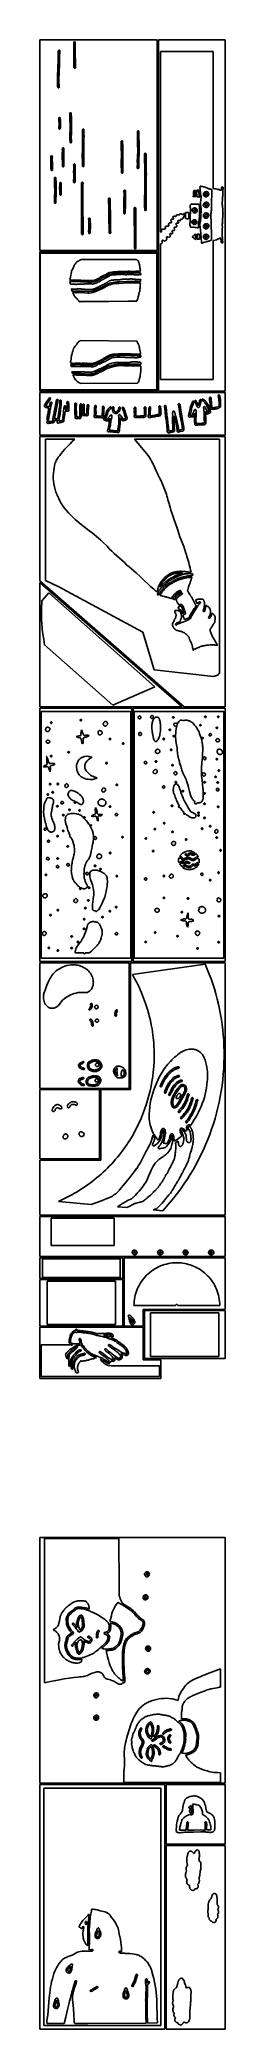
# Model space of a CAD drawing. Extents: x 2 to 598, y 1588 to 7998.
import ezdxf

# ---------------------------------------------------------------- set-up
doc = ezdxf.new("R2010")
doc.units = 0

msp = doc.modelspace()

# ---------------------------------------------------------------- linework, layer by layer
at = {"layer": 'Calque 1'}
for p, q in [((61.038672, 7955.38037), (60.706029, 7945.885854)), ((61.318758, 7958.88403), (61.038672, 7955.38037)), ((61.78798, 7962.6099), (61.318758, 7958.88403)), ((62.075203, 7963.518548), (61.78798, 7962.6099)), ((62.667971, 7964.222123), (62.075203, 7963.518548)), ((63.481298, 7964.652111), (62.667971, 7964.222123)), ((64.4302, 7964.74), (63.481298, 7964.652111)), ((65.323991, 7964.460275), (64.4302, 7964.74)), ((64.4302, 7964.74), (64.4302, 7964.74)), ((66.042673, 7963.859772), (65.323991, 7964.460275)), ((65.505613, 7945.799592), (65.83114, 7955.10995)), ((65.83114, 7955.10995), (66.093139, 7958.38934)), ((66.47681, 7963.029932), (66.042673, 7963.859772)), ((66.093139, 7958.38934), (66.560294, 7962.09712)), ((66.560294, 7962.09712), (66.47681, 7963.029932)), ((111.14775, 7953.31019), (111.0475, 7946.5628)), ((111.16895, 7959.24932), (111.14775, 7954.94571)), ((111.14775, 7954.94571), (111.14775, 7954.94161)), ((111.14775, 7954.94161), (111.14775, 7953.31019)), ((111.22785, 7962.5995), (111.16895, 7959.26224)), ((111.16895, 7959.26224), (111.16895, 7959.24932)), ((111.42409, 7990.704764), (111.202274, 7990.10325)), ((111.202274, 7990.10325), (111.23857, 7990.056742)), ((111.207783, 7989.912252), (111.26437, 7990.161128)), ((111.23857, 7990.056742), (111.207783, 7989.912252)), ((111.23755, 7976.01522), (111.21015, 7971.76535)), ((111.21015, 7971.76535), (111.23085, 7967.29275)), ((111.24005, 7985.39191), (111.21735, 7981.29707)), ((111.21735, 7981.29707), (111.23755, 7976.01522)), ((111.23085, 7967.29275), (111.22785, 7962.5995)), ((111.28345, 7987.907), (111.24005, 7985.39191)), ((111.50673, 7988.618068), (111.25145, 7989.183408)), ((111.25145, 7989.183408), (111.26535, 7988.750876)), ((111.26437, 7990.161128), (111.256506, 7989.36933)), ((111.256506, 7989.36933), (111.50673, 7988.618068)), ((111.26535, 7988.750876), (111.28345, 7987.907)), ((111.67059, 7991.135229), (111.42409, 7990.704764)), ((111.98943, 7991.496447), (111.67059, 7991.135229)), ((112.03185, 7987.936976), (111.83497, 7988.136963)), ((111.83497, 7988.136963), (111.83497, 7988.136959)), ((111.83497, 7988.136959), (112.5171, 7987.639315)), ((112.65761, 7991.934663), (111.98943, 7991.496447)), ((112.3755, 7987.684795), (112.03185, 7987.936976)), ((112.5171, 7987.639315), (112.3755, 7987.684795)), ((113.795, 7992.13), (112.65761, 7991.934663)), ((113.79407, 7992.129061), (113.795, 7992.13)), ((114.86584, 7991.786963), (113.79407, 7992.129061)), ((115.21001, 7991.533748), (114.86584, 7991.786963)), ((115.07144, 7987.858423), (115.569842, 7988.363482)), ((115.25024, 7987.975212), (115.07144, 7987.858423)), ((115.44255, 7991.297587), (115.21001, 7991.533748)), ((115.56805, 7988.335397), (115.25024, 7987.975212)), ((115.70507, 7990.925), (115.44255, 7991.297587)), ((115.813, 7988.763278), (115.56805, 7988.335397)), ((115.569842, 7988.363482), (115.89878, 7988.992203)), ((116.024687, 7990.213296), (115.70507, 7990.925)), ((115.8988, 7988.992204), (115.813, 7988.763278)), ((115.84731, 7946.583508), (115.94756, 7953.264238)), ((115.89878, 7988.992203), (115.8988, 7988.992204)), ((115.9835, 7989.33947), (115.9416, 7989.10796)), ((115.9416, 7989.10796), (115.9835, 7989.33947)), ((115.94756, 7954.940108), (115.96826, 7959.210128)), ((115.94756, 7953.264238), (115.94756, 7954.940108)), ((115.96826, 7959.248888), (116.02716, 7962.537578)), ((115.96826, 7959.210128), (115.96826, 7959.248888)), ((115.9835, 7989.33947), (115.9835, 7989.33947)), ((116.00376, 7990.038749), (116.024687, 7990.213296)), ((116.04356, 7989.471858), (116.00376, 7990.038749)), ((116.00946, 7971.735988), (116.03686, 7976.026678)), ((116.03016, 7967.322818), (116.00946, 7971.735988)), ((116.01616, 7981.309048), (116.03886, 7985.310358)), ((116.03686, 7976.026678), (116.01616, 7981.309048)), ((116.02716, 7962.537578), (116.03016, 7967.322818)), ((116.03886, 7985.310358), (116.08176, 7987.972208)), ((116.06216, 7988.875512), (116.04356, 7989.471858)), ((116.08176, 7987.984094), (116.06216, 7988.875512)), ((116.08176, 7987.983577), (116.08176, 7987.984094)), ((116.08176, 7987.98306), (116.08176, 7987.983577)), ((116.08176, 7987.982543), (116.08176, 7987.98306)), ((116.08176, 7987.982027), (116.08176, 7987.982543)), ((116.08176, 7987.98151), (116.08176, 7987.982027)), ((116.08176, 7987.980993), (116.08176, 7987.98151)), ((116.08176, 7987.980476), (116.08176, 7987.980993)), ((116.08176, 7987.97996), (116.08176, 7987.980476)), ((116.08176, 7987.979443), (116.08176, 7987.97996)), ((116.08176, 7987.978926), (116.08176, 7987.979443)), ((116.08176, 7987.978409), (116.08176, 7987.978926)), ((116.08176, 7987.977893), (116.08176, 7987.978409)), ((116.08176, 7987.977376), (116.08176, 7987.977893)), ((116.08176, 7987.976859), (116.08176, 7987.977376)), ((116.08176, 7987.976342), (116.08176, 7987.976859)), ((116.08176, 7987.975825), (116.08176, 7987.976342)), ((116.08176, 7987.975309), (116.08176, 7987.975825)), ((116.08176, 7987.974792), (116.08176, 7987.975309)), ((116.08176, 7987.974275), (116.08176, 7987.974792)), ((116.08176, 7987.973758), (116.08176, 7987.974275)), ((116.08176, 7987.973242), (116.08176, 7987.973758)), ((116.08176, 7987.972725), (116.08176, 7987.973242)), ((116.08176, 7987.972208), (116.08176, 7987.972725)), ((390.295, 7959.82), (390.295, 7378.73)), ((559.642, 7959.82), (390.295, 7959.82)), ((559.64167, 7519.30841), (559.642, 7959.82)), ((58.808824, 7886.01508), (58.581459, 7876.812139)), ((59.303368, 7900.70928), (58.808824, 7886.01508)), ((59.968222, 7913.957709), (59.303368, 7900.70928)), ((60.517768, 7927.17538), (59.968222, 7913.957709)), ((60.615958, 7936.40117), (60.517768, 7927.17538)), ((60.706029, 7945.885854), (60.615958, 7936.40117)), ((63.381137, 7876.738284), (63.608015, 7885.88892)), ((63.608015, 7885.88892), (64.098941, 7900.49682)), ((64.098941, 7900.49682), (64.762905, 7913.713264)), ((64.762905, 7913.713264), (65.316441, 7927.04502)), ((65.316441, 7927.04502), (65.415661, 7936.37675)), ((65.415661, 7936.37675), (65.505613, 7945.799592)), ((111.0475, 7946.5628), (111.0455, 7946.562283)), ((111.0455, 7946.562283), (111.048, 7946.56)), ((111.048, 7946.56), (111.21802, 7941.09418)), ((111.21802, 7941.09418), (111.29862, 7938.41837)), ((111.29862, 7938.41837), (111.34772, 7935.18343)), ((111.34772, 7935.18343), (111.34272, 7933.39181)), ((111.34272, 7933.39181), (111.343, 7933.39)), ((111.343, 7933.39), (111.3544, 7928.55877)), ((111.3544, 7928.55877), (111.4345, 7923.07228)), ((111.4345, 7923.07228), (111.5296, 7918.85652)), ((111.5296, 7918.85652), (111.5596, 7917.17187)), ((111.5371, 7916.96826), (111.5331, 7915.9306)), ((111.5331, 7915.9306), (111.5641, 7913.24136)), ((111.5516, 7917.12329), (111.5371, 7916.96826)), ((111.5596, 7917.17187), (111.5516, 7917.12329)), ((111.5641, 7913.24136), (111.66694, 7908.40858)), ((111.66694, 7908.40858), (111.875242, 7907.478656)), ((111.875242, 7907.478656), (112.405541, 7906.72687)), ((112.405541, 7906.72687), (113.179034, 7906.228766)), ((113.179034, 7906.228766), (114.11692, 7906.05989)), ((114.11692, 7906.05989), (115.03135, 7906.261996)), ((115.03135, 7906.261996), (115.798818, 7906.798675)), ((115.798818, 7906.798675), (116.302466, 7907.588211)), ((116.01371, 7941.287188), (115.84731, 7946.583508)), ((116.09691, 7938.532838), (116.01371, 7941.287188)), ((116.14751, 7935.202288), (116.09691, 7938.532838)), ((116.14251, 7933.392058), (116.14751, 7935.202288)), ((116.14251, 7933.391541), (116.14251, 7933.392058)), ((116.14251, 7933.391025), (116.14251, 7933.391541)), ((116.14251, 7933.390508), (116.14251, 7933.391025)), ((116.14251, 7933.389991), (116.14251, 7933.390508)), ((116.14251, 7933.389474), (116.14251, 7933.389991)), ((116.14251, 7933.388958), (116.14251, 7933.389474)), ((116.15391, 7928.594938), (116.14251, 7933.388958)), ((116.23301, 7923.171498), (116.15391, 7928.594938)), ((116.32811, 7918.944888), (116.23301, 7923.171498)), ((116.302466, 7907.588211), (116.46561, 7908.51039)), ((116.40461, 7914.658848), (116.32811, 7918.944888)), ((116.35241, 7914.264042), (116.38701, 7914.274892)), ((116.36381, 7913.30441), (116.35241, 7914.264042)), ((116.46561, 7908.51039), (116.36381, 7913.30441)), ((116.38701, 7914.274892), (116.40461, 7914.520872)), ((116.40461, 7914.520872), (116.40461, 7914.658848)), ((58.581459, 7876.812139), (58.528738, 7868.20688)), ((58.528738, 7868.20688), (58.529255, 7868.20637)), ((58.529255, 7868.20637), (58.609422, 7858.544135)), ((58.609422, 7858.544135), (58.790254, 7853.656019)), ((58.790254, 7853.656019), (59.140587, 7848.90107)), ((59.140587, 7848.90107), (59.624795, 7845.11267)), ((59.624795, 7845.11267), (59.922652, 7844.224776)), ((59.922652, 7844.224776), (60.537643, 7843.518476)), ((60.537643, 7843.518476), (61.376126, 7843.101317)), ((61.376126, 7843.101317), (62.310425, 7843.03682)), ((62.310425, 7843.03682), (63.198286, 7843.334861)), ((63.198286, 7843.334861), (63.904478, 7843.950019)), ((63.329479, 7868.20942), (63.381137, 7876.738284)), ((63.410398, 7858.649954), (63.329479, 7868.20942)), ((63.584897, 7853.904745), (63.410398, 7858.649954)), ((63.917557, 7849.36822), (63.584897, 7853.904745)), ((63.904478, 7843.950019), (64.321464, 7844.788619)), ((64.385745, 7845.72296), (63.917557, 7849.36822)), ((64.321464, 7844.788619), (64.385745, 7845.72296)), ((98.439239, 7761.781012), (98.27469, 7760.85912)), ((98.27469, 7760.85912), (98.2762, 7760.86)), ((98.2762, 7760.86), (98.617264, 7748.0065)), ((98.944064, 7762.569754), (98.439239, 7761.781012)), ((99.712306, 7763.10526), (98.944064, 7762.569754)), ((100.627, 7763.306), (99.712306, 7763.10526)), ((100.62674, 7763.30398), (100.627, 7763.306)), ((101.548632, 7763.139431), (100.62674, 7763.30398)), ((102.337374, 7762.634606), (101.548632, 7763.139431)), ((102.87288, 7761.866364), (102.337374, 7762.634606)), ((103.07362, 7760.95167), (102.87288, 7761.866364)), ((103.4152, 7748.08427), (103.07362, 7760.95167)), ((63.09652, 7745.48904), (62.993684, 7743.63851)), ((62.993684, 7743.63851), (63.057764, 7741.66963)), ((63.242761, 7716.06191), (63.055176, 7712.67296)), ((63.055176, 7712.67296), (63.192234, 7711.729906)), ((63.057764, 7741.66963), (63.322347, 7738.30188)), ((63.333856, 7746.394909), (63.09652, 7745.48904)), ((63.192234, 7711.729906), (63.663886, 7710.940013)), ((63.720768, 7720.22548), (63.242761, 7716.06191)), ((63.322347, 7738.30188), (63.343537, 7738.12877)), ((63.899789, 7747.140997), (63.333856, 7746.394909)), ((63.343537, 7738.12877), (63.446374, 7737.72931)), ((63.446374, 7737.72931), (63.504764, 7736.91075)), ((63.504764, 7736.91075), (64.0484, 7726.78425)), ((63.663886, 7710.940013), (64.397298, 7710.38459)), ((63.9745, 7721.93286), (63.720768, 7720.22548)), ((64.70816, 7747.613717), (63.899789, 7747.140997)), ((64.0484, 7726.78425), (63.9745, 7721.93286)), ((64.397298, 7710.38459), (65.319636, 7710.14495)), ((65.6359, 7747.7411), (64.70816, 7747.613717)), ((65.319636, 7710.14495), (66.262737, 7710.281798)), ((66.541886, 7747.503715), (65.63589, 7747.7411)), ((65.63589, 7747.7411), (65.6359, 7747.7411)), ((66.262737, 7710.281798), (67.052747, 7710.753287)), ((67.28804, 7746.937646), (66.541886, 7747.503715)), ((67.052747, 7710.753287), (67.608333, 7711.486594)), ((67.760722, 7746.129097), (67.28804, 7746.937646)), ((67.608333, 7711.486594), (67.848166, 7712.4089)), ((67.88795, 7745.2012), (67.760722, 7746.129097)), ((67.784899, 7743.57546), (67.88795, 7745.2012)), ((67.84558, 7742.01638), (67.784899, 7743.57546)), ((67.980456, 7740.28471), (67.84558, 7742.01638)), ((67.848166, 7712.4089), (68.02645, 7715.66245)), ((68.049706, 7740.07077), (67.980456, 7740.28471)), ((68.02645, 7715.66245), (68.483786, 7719.63223)), ((68.091046, 7739.85062), (68.049706, 7740.07077)), ((68.163396, 7739.06049), (68.091046, 7739.85062)), ((68.293104, 7737.242), (68.163396, 7739.06049)), ((68.62703, 7732.098716), (68.293104, 7737.242)), ((68.483786, 7719.63223), (68.758705, 7721.53961)), ((68.847075, 7726.9), (68.62703, 7732.098716)), ((68.758705, 7721.53961), (68.869129, 7724.266133)), ((68.869129, 7724.266133), (68.847075, 7726.9)), ((98.617264, 7748.0065), (98.669454, 7744.82375)), ((98.879777, 7695.8996), (98.632246, 7691.52312)), ((98.660154, 7744.68833), (98.657054, 7744.47387)), ((98.657054, 7744.47387), (98.688574, 7741.59808)), ((98.666354, 7744.80305), (98.660154, 7744.68833)), ((98.669454, 7744.82375), (98.666354, 7744.80305)), ((98.688574, 7741.59808), (98.859106, 7734.79022)), ((98.859106, 7734.79022), (99.058577, 7728.97301)), ((99.150561, 7705.81734), (98.879777, 7695.8996)), ((99.394075, 7742.90683), (98.99875, 7743.54348)), ((98.99875, 7743.54348), (98.99875, 7743.54344)), ((98.99875, 7743.54344), (99.808003, 7742.94503)), ((99.058577, 7728.97301), (99.321384, 7721.614999)), ((99.385689, 7714.25041), (99.150561, 7705.81734)), ((99.321384, 7721.614999), (99.385689, 7714.25041)), ((99.808003, 7742.94503), (99.394075, 7742.90683)), ((100.30048, 7746.13034), (100.9237, 7746.68277)), ((101.51797, 7746.24352), (100.30048, 7746.13034)), ((100.9237, 7746.68277), (101.51797, 7746.24352)), ((100.9237, 7746.68277), (100.9237, 7746.68277)), ((102.72514, 7743.2163), (103.20211, 7743.63953)), ((103.02073, 7743.2437), (102.72514, 7743.2163)), ((103.20211, 7743.63954), (103.02073, 7743.2437)), ((103.20211, 7743.63953), (103.20211, 7743.63954)), ((103.472, 7744.6173), (103.4152, 7748.08427)), ((103.42419, 7691.23838), (103.67689, 7695.71253)), ((103.46188, 7744.0884), (103.47218, 7744.1752)), ((103.48878, 7741.66065), (103.46188, 7744.0884)), ((103.475, 7744.377), (103.472, 7744.6173)), ((103.47218, 7744.1752), (103.47518, 7744.2455)), ((103.475, 7744.3), (103.475, 7744.377)), ((103.47518, 7744.2455), (103.475, 7744.3)), ((103.65725, 7734.95253), (103.48878, 7741.66065)), ((103.85569, 7729.15185), (103.65725, 7734.95253)), ((103.67689, 7695.71253), (103.94922, 7705.67109)), ((104.120409, 7721.746244), (103.85569, 7729.15185)), ((103.94922, 7705.67109), (104.18538, 7714.17755)), ((104.18538, 7714.17755), (104.120409, 7721.746244)), ((139.236795, 7709.035294), (139.06819, 7708.1141)), ((139.06819, 7708.1141), (139.13999, 7699.67069)), ((139.13999, 7699.67069), (139.17509, 7696.36495)), ((139.14929, 7692.97807), (139.149, 7692.97)), ((139.149, 7692.97), (139.19784, 7687.135943)), ((139.17509, 7696.36495), (139.14929, 7692.97807)), ((139.74511, 7709.821831), (139.236795, 7709.035294)), ((140.515741, 7710.353954), (139.74511, 7709.821831)), ((141.43135, 7710.55064), (140.515741, 7710.353954)), ((141.43162, 7710.54511), (141.43135, 7710.55064)), ((142.352814, 7710.376505), (141.43162, 7710.54511)), ((143.139351, 7709.86819), (142.352814, 7710.376505)), ((143.671474, 7709.097559), (143.139351, 7709.86819)), ((143.86816, 7708.18195), (143.671474, 7709.097559)), ((143.94106, 7699.71012), (143.86816, 7708.18195)), ((143.97616, 7696.3682), (143.94106, 7699.71012)), ((143.94976, 7692.98236), (143.97616, 7696.36562)), ((143.999364, 7687.174081), (143.94976, 7692.98236)), ((143.97616, 7696.36768), (143.97616, 7696.3682)), ((143.97616, 7696.36717), (143.97616, 7696.36768)), ((143.97616, 7696.36665), (143.97616, 7696.36717)), ((143.97616, 7696.36613), (143.97616, 7696.36665)), ((143.97616, 7696.36562), (143.97616, 7696.36613)), ((315.806692, 7703.284116), (315.64641, 7702.36148)), ((315.64641, 7702.36148), (315.72961, 7698.94257)), ((315.72961, 7698.94257), (315.76891, 7697.30081)), ((315.76891, 7697.30081), (315.78131, 7696.78508)), ((315.78131, 7696.78508), (315.784435, 7696.52867)), ((315.784435, 7696.52867), (315.78531, 7696.63625)), ((315.78531, 7696.63625), (315.78531, 7696.60425)), ((315.78531, 7696.60425), (315.78531, 7692.90473)), ((315.78531, 7692.90473), (315.86901, 7688.95355)), ((316.307857, 7704.07518), (315.806692, 7703.284116)), ((317.073604, 7704.614234), (316.307857, 7704.07518)), ((317.98735, 7704.81921), (317.073604, 7704.614234)), ((317.98743, 7704.81924), (317.98735, 7704.81921)), ((318.910184, 7704.658907), (317.98743, 7704.81924)), ((319.70131, 7704.157609), (318.910184, 7704.658907)), ((320.240331, 7703.391687), (319.70131, 7704.157609)), ((320.44516, 7702.47778), (320.240331, 7703.391687)), ((320.52786, 7699.05887), (320.44516, 7702.47778)), ((320.56766, 7697.41556), (320.52786, 7699.05887)), ((320.58006, 7696.89673), (320.56766, 7697.41556)), ((320.584185, 7696.860127), (320.58006, 7696.89673)), ((320.58606, 7696.63628), (320.584185, 7696.860127)), ((320.58606, 7692.95743), (320.58606, 7696.63628)), ((320.66876, 7689.04656), (320.58606, 7692.95743)), ((74.051291, 7630.68341), (73.851734, 7624.759561)), ((74.334478, 7639.87613), (74.051291, 7630.68341)), ((74.428008, 7645.81582), (74.279224, 7642.655932)), ((74.279224, 7642.655932), (74.334478, 7639.87613)), ((74.66572, 7646.8819), (74.428008, 7645.81582)), ((74.80628, 7647.87409), (74.66572, 7646.8819)), ((75.074077, 7648.788647), (74.80628, 7647.87409)), ((75.651716, 7649.504689), (75.074077, 7648.788647)), ((76.455692, 7649.951909), (75.651716, 7649.504689)), ((77.4025, 7650.06), (76.455692, 7649.951909)), ((77.402556, 7650.05732), (77.4025, 7650.06)), ((78.316977, 7649.789574), (77.402556, 7650.05732)), ((79.032958, 7649.212069), (78.316977, 7649.789574)), ((78.600514, 7622.659216), (78.84898, 7630.52311)), ((78.84898, 7630.52311), (79.134234, 7639.84709)), ((79.480216, 7648.408264), (79.032958, 7649.212069)), ((79.094827, 7642.721804), (79.189524, 7645.20387)), ((79.134234, 7639.84709), (79.094827, 7642.721804)), ((79.189524, 7645.20387), (79.38021, 7645.97799)), ((79.38021, 7645.97799), (79.588466, 7647.46162)), ((79.588466, 7647.46162), (79.480216, 7648.408264)), ((98.38575, 7687.56677), (98.36973, 7682.33608)), ((98.36973, 7682.33608), (98.846704, 7674.75722)), ((98.632246, 7691.52312), (98.38575, 7687.56677)), ((98.846704, 7674.75722), (99.075114, 7670.7187)), ((99.075114, 7670.7187), (99.30094, 7668.14005)), ((99.30094, 7668.14005), (99.570397, 7667.225913)), ((99.570397, 7667.225913), (100.149375, 7666.510879)), ((100.149375, 7666.510879), (100.954227, 7666.065115)), ((100.954227, 7666.065115), (101.9013, 7665.95879)), ((101.9013, 7665.95879), (102.800397, 7666.221024)), ((102.800397, 7666.221024), (103.530671, 7666.807404)), ((103.16841, 7682.44822), (103.18441, 7687.42879)), ((103.63763, 7675.05797), (103.16841, 7682.44822)), ((103.18441, 7687.42879), (103.42419, 7691.23838)), ((103.530671, 7666.807404), (103.980917, 7667.628635)), ((103.86397, 7671.04737), (103.63763, 7675.05797)), ((104.08257, 7668.55966), (103.86397, 7671.04737)), ((103.980917, 7667.628635), (104.08257, 7668.55966)), ((138.78223, 7643.59106), (138.47268, 7626.51046)), ((138.76463, 7674.0497), (138.73463, 7666.96486)), ((138.73463, 7666.96486), (138.86383, 7652.16366)), ((138.76763, 7674.0998), (138.76463, 7674.0497)), ((139.149, 7681.4084), (138.76763, 7674.0998)), ((138.86383, 7652.16366), (138.78223, 7643.59106)), ((139.19784, 7687.135943), (139.149, 7681.4084)), ((143.27239, 7626.49856), (143.58142, 7643.50576)), ((143.53542, 7666.97982), (143.56232, 7673.88018)), ((143.66462, 7652.14812), (143.53542, 7666.97982)), ((143.56232, 7673.88018), (143.94576, 7681.25286)), ((143.58142, 7643.50576), (143.66462, 7652.14812)), ((143.94576, 7681.25286), (143.999364, 7687.174081)), ((263.32809, 7668.43695), (263.32709, 7668.43746)), ((263.32709, 7668.43746), (263.33009, 7668.43446)), ((263.42629, 7670.48488), (263.32809, 7668.43695)), ((263.33009, 7668.43446), (263.48151, 7664.17891)), ((263.628004, 7671.399386), (263.42629, 7670.48488)), ((263.48151, 7664.17891), (263.59261, 7658.71981)), ((263.59261, 7658.71981), (263.67121, 7656.74835)), ((264.164345, 7672.167076), (263.628004, 7671.399386)), ((263.67121, 7656.74835), (263.77663, 7653.22712)), ((263.77663, 7653.22712), (263.88101, 7650.85672)), ((263.88101, 7650.85672), (263.92751, 7649.29868)), ((263.918, 7649.1768), (263.9056, 7648.79336)), ((263.9056, 7648.79336), (263.932, 7647.22808)), ((263.928, 7649.23), (263.918, 7649.1768)), ((263.92751, 7649.29868), (263.928, 7649.23)), ((263.932, 7647.22808), (263.9894, 7645.22975)), ((263.9894, 7645.22975), (264.0628, 7644.46752)), ((264.0628, 7644.46752), (264.0282, 7644.71402)), ((264.0282, 7644.71402), (264.0322, 7644.57914)), ((264.0322, 7644.57914), (264.0622, 7642.86659)), ((264.0622, 7642.86659), (264.0953, 7636.00086)), ((264.0953, 7636.00086), (264.19969, 7629.42916)), ((264.19969, 7629.42916), (264.14749, 7622.96083)), ((264.953654, 7672.671062), (264.164345, 7672.167076)), ((265.87575, 7672.83461), (264.953654, 7672.671062)), ((265.8765, 7672.82927), (265.87575, 7672.83461)), ((266.791006, 7672.627556), (265.8765, 7672.82927)), ((267.558696, 7672.091215), (266.791006, 7672.627556)), ((268.062682, 7671.301906), (267.558696, 7672.091215)), ((268.22623, 7670.37981), (268.062682, 7671.301906)), ((268.12803, 7668.36081), (268.22623, 7670.37981)), ((268.27738, 7664.34193), (268.12803, 7668.36081)), ((268.389, 7658.86061), (268.27738, 7664.34193)), ((268.4676, 7656.90518), (268.389, 7658.86061)), ((268.57198, 7653.41392), (268.4676, 7656.90518)), ((268.67689, 7651.01613), (268.57198, 7653.41392)), ((268.72549, 7649.3785), (268.67689, 7651.01613)), ((268.69039, 7648.73823), (268.72549, 7649.02142)), ((268.70329, 7648.80753), (268.69039, 7648.73823)), ((268.70629, 7648.78223), (268.70329, 7648.80753)), ((268.73109, 7647.34614), (268.70629, 7648.78223)), ((268.72549, 7649.02142), (268.72549, 7649.3785)), ((268.78539, 7645.42998), (268.73109, 7647.34614)), ((268.81689, 7645.05409), (268.76469, 7645.43598)), ((268.76469, 7645.43598), (268.780815, 7645.321451)), ((268.780815, 7645.321451), (268.78539, 7645.42998)), ((268.83089, 7644.71199), (268.81689, 7645.05409)), ((268.86239, 7642.94156), (268.83089, 7644.71199)), ((268.86239, 7642.94104), (268.86239, 7642.94156)), ((268.86239, 7642.94052), (268.86239, 7642.94104)), ((268.86239, 7642.94001), (268.86239, 7642.94052)), ((268.86239, 7642.93949), (268.86239, 7642.94001)), ((268.86239, 7642.93897), (268.86239, 7642.93949)), ((268.86239, 7642.93846), (268.86239, 7642.93897)), ((268.89549, 7636.06032), (268.86239, 7642.93846)), ((269.00039, 7629.44884), (268.89549, 7636.06032)), ((268.94769, 7622.94381), (269.00039, 7629.44884)), ((315.86901, 7688.95355), (316.03696, 7680.25744)), ((316.35518, 7627.84926), (315.94848, 7619.11853)), ((316.03696, 7680.25744), (316.60437, 7668.06334)), ((316.68901, 7635.32374), (316.35518, 7627.84926)), ((316.60437, 7668.06334), (316.58577, 7660.31756)), ((316.58577, 7660.31756), (316.59477, 7654.91634)), ((316.59477, 7654.91634), (316.70691, 7647.08891)), ((316.71591, 7638.63568), (316.68901, 7635.32374)), ((316.70691, 7647.08891), (316.71591, 7638.63568)), ((320.83619, 7680.39127), (320.66876, 7689.04656)), ((321.40411, 7668.18637), (320.83619, 7680.39127)), ((321.15181, 7627.65552), (321.48823, 7635.1827)), ((321.38651, 7660.29848), (321.40411, 7668.18637)), ((321.39551, 7654.94532), (321.38651, 7660.29848)), ((321.50713, 7647.13908), (321.39551, 7654.94532)), ((321.48823, 7635.1827), (321.51613, 7638.60317)), ((321.51613, 7638.60317), (321.50713, 7647.13908)), ((338.731299, 7631.021425), (338.5356, 7630.08915)), ((338.5356, 7630.08915), (338.536, 7630.08)), ((338.536, 7630.08), (338.725319, 7626.472668)), ((339.251129, 7631.780075), (338.731299, 7631.021425)), ((340.01742, 7632.288576), (339.251129, 7631.780075)), ((340.9525, 7632.4704), (340.01742, 7632.288576)), ((340.9531, 7632.46437), (340.9525, 7632.4704)), ((341.885836, 7632.268916), (340.9531, 7632.46437)), ((342.644882, 7631.749022), (341.885836, 7632.268916)), ((343.15361, 7630.982447), (342.644882, 7631.749022)), ((343.33539, 7630.04695), (343.15361, 7630.982447)), ((343.519326, 7626.907831), (343.33539, 7630.04695)), ((37.323283, 7615.55828), (37.133631, 7611.9275)), ((37.133631, 7611.9275), (37.1337, 7611.92)), ((37.1337, 7611.92), (37.290279, 7608.55122)), ((37.295391, 7623.067907), (37.18582, 7622.13773)), ((37.18582, 7622.13773), (37.362553, 7619.92132)), ((37.290279, 7608.55122), (37.424121, 7602.94277)), ((37.752645, 7623.885314), (37.295391, 7623.067907)), ((37.362553, 7619.92132), (37.323283, 7615.55828)), ((37.424121, 7602.94277), (37.508359, 7590.746873)), ((37.508359, 7590.746873), (37.613222, 7584.606218)), ((37.613222, 7584.606218), (37.892827, 7578.47197)), ((38.487942, 7624.465464), (37.752645, 7623.885314)), ((37.892827, 7578.47197), (38.134991, 7577.56723)), ((38.134991, 7577.56723), (38.704998, 7576.824068)), ((39.3893, 7624.72), (38.487942, 7624.465464)), ((38.704998, 7576.824068), (39.516041, 7576.35566)), ((40.320723, 7624.60965), (39.3893, 7624.72)), ((39.3893, 7624.72), (39.3893, 7624.72)), ((39.516041, 7576.35566), (40.444607, 7576.23334)), ((41.138724, 7624.150739), (40.320723, 7624.60965)), ((40.444607, 7576.23334), (41.349186, 7576.475646)), ((41.718371, 7623.413356), (41.138724, 7624.150739)), ((41.349186, 7576.475646), (42.092173, 7577.045685)), ((41.971136, 7622.51012), (41.718371, 7623.413356)), ((41.933409, 7611.98208), (42.117377, 7615.3085)), ((42.085854, 7608.75541), (41.933409, 7611.98208)), ((42.156137, 7620.16298), (41.971136, 7622.51012)), ((42.223314, 7603.02242), (42.085854, 7608.75541)), ((42.092173, 7577.045685), (42.560449, 7577.856667)), ((42.117377, 7615.3085), (42.156137, 7620.16298)), ((42.310808, 7590.785769), (42.223314, 7603.02242)), ((42.412843, 7584.742322), (42.310808, 7590.785769)), ((42.682717, 7578.78512), (42.412843, 7584.742322)), ((42.560449, 7577.856667), (42.682717, 7578.78512)), ((73.851734, 7624.759561), (73.757252, 7618.76321)), ((73.757252, 7618.76321), (73.7573, 7618.76)), ((73.7573, 7618.76), (73.8405, 7614.73389)), ((73.8405, 7614.73389), (74.393438, 7606.61965)), ((74.440463, 7595.18934), (74.342091, 7594.451465)), ((74.342091, 7594.451465), (74.353643, 7593.45043)), ((74.353643, 7593.45043), (74.801161, 7590.44338)), ((74.393438, 7606.61965), (74.646109, 7603.616429)), ((74.571722, 7596.23062), (74.440463, 7595.18934)), ((74.783078, 7600.76161), (74.571722, 7596.23062)), ((74.646109, 7603.616429), (74.783078, 7600.76161)), ((74.801161, 7590.44338), (75.12608, 7589.547456)), ((75.12608, 7589.547456), (75.747751, 7588.869211)), ((75.747751, 7588.869211), (76.578384, 7588.473561)), ((76.578384, 7588.473561), (77.530191, 7588.42542)), ((77.530191, 7588.42542), (78.411555, 7588.742202)), ((78.411555, 7588.742202), (79.104569, 7589.372191)), ((78.63659, 7614.92871), (78.600514, 7622.659216)), ((79.178159, 7607.00619), (78.63659, 7614.92871)), ((79.104569, 7589.372191), (79.503697, 7590.219451)), ((79.143018, 7593.81527), (79.166309, 7594.026789)), ((79.548161, 7591.15496), (79.143018, 7593.81527)), ((79.166309, 7594.026789), (79.207098, 7594.62194)), ((79.434795, 7603.999464), (79.178159, 7607.00619)), ((79.207098, 7594.62194), (79.354375, 7595.82238)), ((79.354375, 7595.82238), (79.582785, 7600.7704)), ((79.582785, 7600.7704), (79.434795, 7603.999464)), ((79.503697, 7590.219451), (79.548161, 7591.15496)), ((111.056584, 7596.767481), (110.704877, 7595.899595)), ((110.704877, 7595.899595), (110.71207, 7594.96318)), ((110.71207, 7594.96318), (111.089657, 7593.09892)), ((110.82053, 7580.44313), (110.7177, 7572.351338)), ((110.7177, 7572.351338), (110.89033, 7564.33873)), ((110.98072, 7584.0703), (110.82053, 7580.44313)), ((110.89033, 7564.33873), (111.04588, 7557.93447)), ((111.02882, 7584.90281), (110.98072, 7584.0703)), ((111.05262, 7585.17669), (111.02882, 7584.90281)), ((111.07742, 7585.36428), (111.05262, 7585.17669)), ((111.713646, 7597.43471), (111.056584, 7596.767481)), ((111.16422, 7585.75082), (111.07742, 7585.36428)), ((111.089657, 7593.09892), (111.29032, 7591.28743)), ((111.24532, 7588.3641), (111.16422, 7585.75082)), ((111.29032, 7591.28743), (111.24532, 7588.3641)), ((112.57603, 7597.7997), (111.713646, 7597.43471)), ((113.1114, 7597.8488), (112.57603, 7597.7997)), ((113.11241, 7597.84202), (113.1114, 7597.8488)), ((113.912195, 7597.687703), (113.11241, 7597.84202)), ((114.597517, 7597.288248), (113.912195, 7597.687703)), ((115.115572, 7596.687542), (114.597517, 7597.288248)), ((115.41356, 7595.92947), (115.115572, 7596.687542)), ((115.824074, 7593.877053), (115.41356, 7595.92947)), ((115.519305, 7572.392349), (115.61779, 7580.24102)), ((115.68959, 7564.46522), (115.519305, 7572.392349)), ((115.61779, 7580.24102), (115.64109, 7580.7707)), ((115.64109, 7580.7707), (115.70359, 7580.7898)), ((115.84617, 7557.94933), (115.68959, 7564.46522)), ((115.70359, 7580.7898), (115.840791, 7581.27105)), ((115.82089, 7581.32), (115.82889, 7581.4146)), ((115.840791, 7581.27105), (115.82089, 7581.32)), ((116.08536, 7591.51889), (115.824074, 7593.877053)), ((115.82889, 7581.4146), (115.83889, 7581.6027)), ((115.83889, 7581.6027), (116.04456, 7588.21418)), ((116.04456, 7588.21418), (116.08536, 7591.51889)), ((138.47268, 7626.51046), (138.49438, 7620.05091)), ((138.49438, 7620.05091), (138.802863, 7609.559932)), ((138.802863, 7609.559932), (139.08556, 7599.17931)), ((139.072857, 7595.484439), (138.91554, 7591.76529)), ((138.91554, 7591.76529), (139.05958, 7590.839927)), ((139.05958, 7590.839927), (139.546801, 7590.04014)), ((139.08556, 7599.17931), (139.072857, 7595.484439)), ((139.546801, 7590.04014), (140.303015, 7589.487705)), ((140.303015, 7589.487705), (141.21308, 7589.26674)), ((141.21308, 7589.26674), (142.138441, 7589.410779)), ((142.138441, 7589.410779), (142.938227, 7589.897997)), ((142.938227, 7589.897997), (143.490662, 7590.654208)), ((143.29409, 7620.11704), (143.27239, 7626.49856)), ((143.60118, 7609.735735), (143.29409, 7620.11704)), ((143.490662, 7590.654208), (143.71163, 7591.56427)), ((143.88526, 7599.22324), (143.60118, 7609.735735)), ((143.71163, 7591.56427), (143.870276, 7595.375005)), ((143.870276, 7595.375005), (143.88526, 7599.22324)), ((264.04258, 7607.76073), (263.96408, 7594.12593)), ((263.96408, 7594.12593), (263.97108, 7588.52834)), ((263.97108, 7588.52834), (264.10286, 7581.61972)), ((264.14749, 7622.96083), (264.04258, 7607.76073)), ((264.10286, 7581.61972), (264.314759, 7576.027865)), ((264.314759, 7576.027865), (264.33282, 7570.56252)), ((264.33282, 7570.56252), (264.482264, 7569.62134)), ((264.482264, 7569.62134), (264.964267, 7568.837709)), ((264.964267, 7568.837709), (265.704929, 7568.291976)), ((265.704929, 7568.291976), (266.63035, 7568.06449)), ((266.63035, 7568.06449), (267.571578, 7568.213723)), ((267.571578, 7568.213723), (268.355326, 7568.695559)), ((268.355326, 7568.695559), (268.901226, 7569.436113)), ((268.76479, 7594.13421), (268.84279, 7607.70861)), ((268.77079, 7588.5821), (268.76479, 7594.13421)), ((268.90101, 7581.7453), (268.77079, 7588.5821)), ((268.84279, 7607.70861), (268.94769, 7622.94381)), ((269.115857, 7576.187991), (268.90101, 7581.7453)), ((268.901226, 7569.436113), (269.12891, 7570.3615)), ((269.12891, 7570.3615), (269.115857, 7576.187991)), ((315.374008, 7591.862271), (315.19921, 7589.309)), ((315.19921, 7589.309), (315.19972, 7589.308)), ((315.19972, 7589.308), (315.33201, 7585.46689)), ((315.33201, 7585.46689), (315.546382, 7584.555193)), ((315.58368, 7593.92991), (315.374008, 7591.862271)), ((315.656936, 7615.061464), (315.46014, 7610.8534)), ((315.46014, 7610.8534), (315.52706, 7604.36637)), ((315.52706, 7604.36637), (315.65548, 7598.0666)), ((315.546382, 7584.555193), (316.093368, 7583.79496)), ((315.65548, 7598.0666), (315.58368, 7593.92991)), ((315.94848, 7619.11853), (315.656936, 7615.061464)), ((316.093368, 7583.79496), (316.889671, 7583.301961)), ((316.889671, 7583.301961), (317.81403, 7583.15127)), ((317.81403, 7583.15127), (318.725567, 7583.365784)), ((318.725567, 7583.365784), (319.485626, 7583.9128)), ((319.485626, 7583.9128), (319.978496, 7584.709038)), ((319.978496, 7584.709038), (320.12914, 7585.63328)), ((319.99995, 7589.29249), (320.37925, 7593.70824)), ((320.12914, 7585.63328), (319.99995, 7589.29249)), ((320.25988, 7610.76352), (320.448296, 7614.742225)), ((320.329164, 7604.49744), (320.25988, 7610.76352)), ((320.45625, 7598.06612), (320.329164, 7604.49744)), ((320.37925, 7593.70824), (320.45625, 7598.06612)), ((320.448296, 7614.742225), (320.73944, 7618.81006)), ((320.73944, 7618.81006), (321.15181, 7627.65552)), ((338.725319, 7626.472668), (338.983, 7623.26078)), ((338.983, 7623.26078), (338.9354, 7616.07103)), ((338.9354, 7616.07103), (338.9354, 7604.67793)), ((338.9354, 7604.67793), (339.40359, 7591.35883)), ((339.40359, 7591.35883), (339.56069, 7587.3508)), ((339.56069, 7587.3508), (339.64029, 7582.34129)), ((339.64029, 7582.34129), (339.57569, 7574.82082)), ((339.57569, 7574.82082), (339.67079, 7566.66783)), ((339.70539, 7563.73054), (339.62529, 7559.98245)), ((339.67079, 7566.66783), (339.70539, 7563.73054)), ((343.7798, 7623.42978), (343.519326, 7626.907831)), ((343.7348, 7616.01886), (343.800729, 7619.656824)), ((343.7348, 7604.76946), (343.7348, 7616.01886)), ((344.20041, 7591.54856), (343.7348, 7604.76946)), ((343.800729, 7619.656824), (343.7798, 7623.42978)), ((344.35957, 7587.47801), (344.20041, 7591.54856)), ((344.44017, 7582.36928), (344.35957, 7587.47801)), ((344.37557, 7574.83588), (344.44017, 7582.36928)), ((344.47067, 7566.72579), (344.37557, 7574.83588)), ((344.42467, 7559.89519), (344.50577, 7563.70013)), ((344.50577, 7563.70013), (344.47067, 7566.72579)), ((49.158161, 7552.984448), (48.98253, 7552.06454)), ((48.98253, 7552.06454), (49.224313, 7537.495996)), ((49.672484, 7553.767102), (49.158161, 7552.984448)), ((49.224313, 7537.495996), (49.564407, 7522.99814)), ((49.645174, 7505.725875), (49.354998, 7495.124)), ((49.564407, 7522.99814), (49.716335, 7516.3417)), ((49.716335, 7516.3417), (49.645174, 7505.725875)), ((50.447185, 7554.293328), (49.672484, 7553.767102)), ((51.3643, 7554.483), (50.447185, 7554.293328)), ((52.299877, 7554.301637), (51.364297, 7554.48301)), ((51.364297, 7554.48301), (51.3643, 7554.483)), ((53.066676, 7553.79324), (52.299877, 7554.301637)), ((53.586901, 7553.034415), (53.066676, 7553.79324)), ((53.782757, 7552.10176), (53.586901, 7553.034415)), ((54.023558, 7537.60521), (53.782757, 7552.10176)), ((54.3636, 7523.09996), (54.023558, 7537.60521)), ((54.15521, 7494.971773), (54.445705, 7505.63143)), ((54.516045, 7516.38616), (54.3636, 7523.09996)), ((54.445705, 7505.63143), (54.516045, 7516.38616)), ((65.699387, 7523.1753), (65.694687, 7520.3331)), ((65.694687, 7520.3331), (65.714837, 7517.53378)), ((65.751577, 7526.42575), (65.699387, 7523.1753)), ((65.714837, 7517.53378), (65.744297, 7511.02359)), ((65.744297, 7511.02359), (65.902427, 7506.18874)), ((65.765527, 7526.5875), (65.751577, 7526.42575)), ((65.787747, 7526.6986), (65.765527, 7526.5875)), ((65.810487, 7528.87676), (65.787747, 7526.6986)), ((65.826507, 7532.88272), (65.810487, 7528.87676)), ((66.03528, 7536.03705), (65.826507, 7532.88272)), ((65.902427, 7506.18874), (66.001127, 7503.95425)), ((66.001127, 7503.95425), (65.941187, 7499.7111)), ((65.941187, 7499.7111), (66.11104, 7498.79003)), ((66.29395, 7536.95431), (66.03528, 7536.03705)), ((66.864475, 7537.676122), (66.29395, 7536.95431)), ((67.664031, 7538.131336), (66.864475, 7537.676122)), ((68.6098, 7538.2488), (67.664031, 7538.131336)), ((69.52704, 7537.99016), (68.60978, 7538.24883)), ((68.60978, 7538.24883), (68.6098, 7538.2488)), ((70.248852, 7537.419635), (69.52704, 7537.99016)), ((70.704066, 7536.620079), (70.248852, 7537.419635)), ((70.499042, 7523.11742), (70.516092, 7524.3003)), ((70.515062, 7517.56376), (70.499042, 7523.11742)), ((70.544522, 7511.06028), (70.515062, 7517.56376)), ((70.516092, 7524.3003), (70.543482, 7524.42897)), ((70.543482, 7524.42897), (70.560022, 7524.5933)), ((70.697484, 7506.41043), (70.544522, 7511.06028)), ((70.545581, 7498.728561), (70.740897, 7499.64444)), ((70.560022, 7524.5933), (70.565222, 7524.6879)), ((70.565222, 7524.6879), (70.568322, 7524.81347)), ((70.568322, 7524.81347), (70.610692, 7528.83287)), ((70.610692, 7528.83287), (70.623092, 7532.70395)), ((70.623092, 7532.70395), (70.82153, 7535.67431)), ((70.800837, 7503.98422), (70.697484, 7506.41043)), ((70.82153, 7535.67431), (70.704066, 7536.620079)), ((70.740897, 7499.64444), (70.800837, 7503.98422)), ((110.62162, 7546.32015), (110.47796, 7539.8668)), ((110.47796, 7539.8668), (110.479, 7539.86)), ((110.479, 7539.86), (110.643999, 7538.938071)), ((110.77148, 7548.98666), (110.62162, 7546.32015)), ((110.643999, 7538.938071), (111.149293, 7538.149493)), ((110.86298, 7549.50755), (110.77148, 7548.98666)), ((110.87848, 7549.54325), (110.86298, 7549.50755)), ((110.94768, 7551.17881), (110.87848, 7549.54325)), ((111.04588, 7557.93447), (110.94768, 7551.17881)), ((111.149293, 7538.149493), (111.917931, 7537.614354)), ((111.917931, 7537.614354), (112.83286, 7537.41415)), ((112.83286, 7537.41415), (113.770367, 7537.584862)), ((113.770367, 7537.584862), (114.542854, 7538.084449)), ((114.542854, 7538.084449), (115.071677, 7538.837224)), ((115.071677, 7538.837224), (115.27819, 7539.7675)), ((115.27819, 7539.7675), (115.41823, 7546.09424)), ((115.41823, 7546.09424), (115.50613, 7547.72308)), ((115.50613, 7547.72308), (115.58003, 7547.95821)), ((115.58003, 7547.95821), (115.63223, 7548.37369)), ((115.63223, 7548.37369), (115.7454, 7550.99575)), ((115.7454, 7550.99575), (115.84617, 7557.94933)), ((135.6428, 7504.09168), (135.6139, 7477.32328)), ((135.6935, 7512.04675), (135.6428, 7504.09168)), ((135.85266, 7522.29215), (135.6935, 7512.04675)), ((135.90696, 7529.45812), (135.85266, 7522.29215)), ((135.976896, 7533.796155), (135.90696, 7529.45812)), ((136.14002, 7536.98789), (135.976896, 7533.796155)), ((136.416555, 7537.88257), (136.14002, 7536.98789)), ((137.014421, 7538.603321), (136.416555, 7537.88257)), ((137.842597, 7539.040412), (137.014421, 7538.603321)), ((138.775, 7539.1273), (137.842597, 7539.040412)), ((138.77495, 7539.12723), (138.775, 7539.1273)), ((139.66963, 7538.850695), (138.77495, 7539.12723)), ((140.390381, 7538.252829), (139.66963, 7538.850695)), ((140.827472, 7537.424653), (140.390381, 7538.252829)), ((140.41415, 7477.31654), (140.44305, 7504.06374)), ((140.44305, 7504.06374), (140.49315, 7511.99555)), ((140.49315, 7511.99555), (140.65232, 7522.23575)), ((140.65232, 7522.23575), (140.70662, 7529.40379)), ((140.70662, 7529.40379), (140.91436, 7536.49225)), ((140.91436, 7536.49225), (140.827472, 7537.424653)), ((272.452668, 7512.485462), (272.33533, 7511.55633)), ((272.33533, 7511.55633), (272.50793, 7509.0893)), ((272.916664, 7513.298951), (272.452668, 7512.485462)), ((272.50793, 7509.0893), (272.66348, 7503.84156)), ((272.66348, 7503.84156), (272.70168, 7498.55041)), ((273.656667, 7513.872929), (272.916664, 7513.298951)), ((274.56, 7514.12), (273.656667, 7513.872929)), ((275.505015, 7513.997938), (274.55987, 7514.12001)), ((274.55987, 7514.12001), (274.56, 7514.12)), ((276.302318, 7513.538861), (275.505015, 7513.997938)), ((276.869314, 7512.81432), (276.302318, 7513.538861)), ((277.12354, 7511.89586), (276.869314, 7512.81432)), ((277.30079, 7509.34717), (277.12354, 7511.89586)), ((277.46254, 7503.93148), (277.30079, 7509.34717)), ((277.50124, 7498.55869), (277.46254, 7503.93148)), ((339.14838, 7502.57716), (338.86829, 7494.94248)), ((339.24915, 7505.75371), (339.14838, 7502.57716)), ((339.52355, 7513.65297), (339.24915, 7505.75371)), ((339.57879, 7556.89685), (339.38552, 7546.01485)), ((339.38552, 7546.01485), (339.44132, 7542.44091)), ((339.44132, 7542.44091), (339.51572, 7533.70863)), ((339.51572, 7533.70863), (339.66765, 7520.76003)), ((339.58655, 7517.0972), (339.52355, 7513.65297)), ((339.62529, 7559.98245), (339.57879, 7556.89685)), ((339.66765, 7520.76003), (339.58655, 7517.0972)), ((343.66758, 7494.85987), (343.94456, 7502.38499)), ((343.94456, 7502.38499), (344.04636, 7505.58738)), ((344.04636, 7505.58738), (344.3218, 7513.5254)), ((344.18595, 7546.05264), (344.37767, 7556.78634)), ((344.24125, 7542.48955), (344.18595, 7546.05264)), ((344.31515, 7533.78207), (344.24125, 7542.48955)), ((344.4676, 7520.70997), (344.31515, 7533.78207)), ((344.3218, 7513.5254), (344.3854, 7517.00012)), ((344.37767, 7556.78634), (344.42467, 7559.89519)), ((344.3854, 7517.00012), (344.4676, 7520.70997)), ((495.80471, 7501.16149), (496.23208, 7503.7789)), ((496.04242, 7498.29551), (495.80471, 7501.16149)), ((496.18868, 7506.49605), (496.19268, 7507.18128)), ((496.259516, 7505.356096), (496.18868, 7506.49605)), ((496.19268, 7507.18128), (496.39112, 7507.97968)), ((496.23208, 7503.7789), (496.259516, 7505.356096)), ((496.39112, 7507.97968), (496.48982, 7509.27831)), ((496.48982, 7509.27831), (496.83037, 7510.36351)), ((496.83037, 7510.36351), (496.983779, 7511.430661)), ((496.98178, 7511.92776), (497.06448, 7512.67448)), ((496.983779, 7511.430661), (496.98178, 7511.92776)), ((497.06448, 7512.67448), (497.54714, 7512.86258)), ((497.54714, 7512.86258), (497.54659, 7512.86191)), ((497.54659, 7512.86191), (498.57082, 7512.79111)), ((498.57082, 7512.79111), (499.84464, 7512.68414)), ((499.84464, 7512.68414), (501.25076, 7512.58388)), ((501.25076, 7512.58388), (502.28222, 7512.61538)), ((501.84353, 7507.01932), (501.55466, 7504.09753)), ((501.55466, 7504.09753), (501.555, 7504.1)), ((501.555, 7504.1), (501.637761, 7501.190743)), ((501.637761, 7501.190743), (501.88934, 7498.59284)), ((501.97685, 7507.86216), (501.84353, 7507.01932)), ((502.027956, 7508.285372), (501.97685, 7507.86216)), ((502.28949, 7509.06053), (502.027956, 7508.285372)), ((502.28222, 7512.61538), (502.30442, 7512.55128)), ((502.72668, 7509.90079), (502.28949, 7509.06053)), ((502.30442, 7512.55128), (502.37732, 7511.61387)), ((502.37732, 7511.61387), (502.443803, 7511.028231)), ((502.443803, 7511.028231), (502.67188, 7510.05272)), ((502.67188, 7510.05272), (502.72668, 7509.90079)), ((506.341, 7503.35), (506.351, 7503.89622)), ((506.34177, 7503.34634), (506.341, 7503.35)), ((506.67302, 7498.99726), (506.34177, 7503.34634)), ((506.351, 7503.89622), (506.60886, 7506.43922)), ((506.60886, 7506.43922), (506.70036, 7507.00973)), ((506.70036, 7507.00973), (506.72516, 7507.09703)), ((506.72516, 7507.09703), (507.10653, 7507.81017)), ((507.09869, 7513.05326), (509.29391, 7513.4398)), ((507.13129, 7512.28741), (507.09869, 7513.05326)), ((507.10653, 7507.81017), (507.411188, 7508.582387)), ((507.20989, 7511.73861), (507.13129, 7512.28741)), ((507.38714, 7511.24613), (507.20989, 7511.73861)), ((507.590942, 7510.284446), (507.38714, 7511.24613)), ((507.411188, 7508.582387), (507.585809, 7509.401839)), ((507.585809, 7509.401839), (507.590942, 7510.284446)), ((509.29391, 7513.4398), (509.56469, 7513.5173)), ((509.56469, 7513.5173), (510.043551, 7513.425097)), ((510.043551, 7513.425097), (511.32117, 7513.4713)), ((511.32117, 7513.4713), (512.67538, 7513.752654)), ((512.67538, 7513.752654), (513.15569, 7513.95654)), ((513.09504, 7513.9632), (513.15444, 7513.9662)), ((513.15444, 7513.9632), (513.09504, 7513.9632)), ((513.15444, 7513.9662), (513.15444, 7513.9632)), ((513.15444, 7513.9662), (513.15444, 7513.9662)), ((513.15569, 7513.95654), (513.15544, 7513.9528)), ((513.15544, 7513.9528), (513.16344, 7513.8588)), ((513.16344, 7513.8588), (513.23114, 7512.74724)), ((513.23114, 7512.74724), (513.31124, 7511.3928)), ((513.33834, 7510.22703), (513.26654, 7508.71446)), ((513.26654, 7508.71446), (513.46653, 7506.83757)), ((513.31124, 7511.3928), (513.370527, 7510.857929)), ((513.38644, 7510.72674), (513.33834, 7510.22703)), ((513.370527, 7510.857929), (513.39344, 7510.82384)), ((513.39344, 7510.82384), (513.38644, 7510.72674)), ((513.46653, 7506.83757), (513.447089, 7504.601418)), ((513.447089, 7504.601418), (513.59624, 7502.01926)), ((513.59624, 7502.01926), (514.05774, 7499.906166)), ((514.05774, 7499.906166), (514.54192, 7498.27737)), ((517.02956, 7522.06054), (517.3515, 7522.76954)), ((517.10036, 7521.62284), (517.02956, 7522.06054)), ((517.50653, 7516.9699), (517.10036, 7521.62284)), ((517.3515, 7522.76954), (517.56526, 7524.160549)), ((517.50853, 7516.9609), (517.50653, 7516.9699)), ((517.55043, 7516.4922), (517.50853, 7516.9609)), ((517.53806, 7524.70741), (517.72512, 7525.09188)), ((517.56526, 7524.160549), (517.53806, 7524.70741)), ((517.91991, 7514.52539), (517.55043, 7516.4922)), ((517.72512, 7525.09188), (518.0419, 7526.32127)), ((518.092, 7511.79998), (517.91991, 7514.52539)), ((518.0419, 7526.32127), (518.042, 7526.32)), ((518.042, 7526.32), (519.04142, 7525.96291)), ((518.0641, 7508.81205), (518.1302, 7509.58151)), ((518.26461, 7506.88452), (518.0641, 7508.81205)), ((518.1917, 7510.87135), (518.092, 7511.79998)), ((518.1302, 7509.58151), (518.1917, 7510.87135)), ((518.25861, 7504.58285), (518.26461, 7506.88452)), ((518.35271, 7502.63516), (518.25861, 7504.58285)), ((519.15576, 7499.57799), (518.35271, 7502.63516)), ((519.04142, 7525.96291), (520.857529, 7525.682021)), ((520.083079, 7496.268402), (519.15576, 7499.57799)), ((520.857529, 7525.682021), (522.12082, 7525.70195)), ((522.12082, 7525.70195), (522.122, 7525.7)), ((522.122, 7525.7), (523.35758, 7525.54445)), ((523.35758, 7525.54445), (525.09288, 7525.31294)), ((525.09288, 7525.31294), (528.0467, 7524.41119)), ((528.0467, 7524.41119), (532.15343, 7523.38696)), ((528.27658, 7500.20196), (528.20788, 7499.44748)), ((528.382, 7500.681), (528.27658, 7500.20196)), ((528.43928, 7501.10916), (528.38188, 7500.68593)), ((528.38188, 7500.68593), (528.38988, 7500.69493)), ((528.39, 7500.69), (528.382, 7500.681)), ((528.38988, 7500.69493), (528.39, 7500.69)), ((528.40828, 7501.46366), (528.402218, 7500.965384)), ((528.402218, 7500.965384), (528.43928, 7501.10916)), ((528.53437, 7502.41709), (528.40828, 7501.46366)), ((528.54137, 7502.42969), (528.515557, 7502.296744)), ((528.515557, 7502.296744), (528.53437, 7502.41009)), ((528.62997, 7502.90718), (528.53437, 7502.41729)), ((528.53437, 7502.41729), (528.54137, 7502.42969)), ((528.53437, 7502.41009), (528.53437, 7502.41709)), ((528.86768, 7503.55831), (528.62997, 7502.90718)), ((529.02943, 7504.09057), (528.86768, 7503.55831)), ((529.571, 7505.09), (529.02943, 7504.09057)), ((530.1331, 7505.68428), (529.57086, 7505.09104)), ((529.57086, 7505.09104), (529.571, 7505.09)), ((530.213456, 7505.748705), (530.1073, 7505.65428)), ((530.1073, 7505.65428), (530.1331, 7505.68428)), ((530.808, 7506.4), (530.1331, 7505.68428)), ((530.1331, 7505.68428), (530.1719, 7505.71788)), ((530.1719, 7505.71788), (530.213456, 7505.748705)), ((530.80868, 7506.39738), (530.808, 7506.4)), ((531.86702, 7507.16736), (530.80868, 7506.39738)), ((531.896542, 7507.207981), (531.86702, 7507.16736)), ((532.375, 7507.48), (531.896542, 7507.207981)), ((532.15343, 7523.38696), (533.18902, 7523.12444)), ((532.496235, 7507.53159), (532.37463, 7507.47424)), ((532.37463, 7507.47424), (532.375, 7507.48)), ((532.47747, 7507.51304), (532.496235, 7507.53159)), ((532.49347, 7507.52494), (532.47747, 7507.51304)), ((532.52287, 7507.54714), (532.49347, 7507.52494)), ((532.56167, 7507.57554), (532.52287, 7507.54714)), ((532.84072, 7507.74607), (532.56167, 7507.57554)), ((532.84372, 7507.75007), (532.84072, 7507.74607)), ((533.285054, 7507.955322), (532.84372, 7507.75007)), ((533.01262, 7499.38074), (533.09732, 7499.75694)), ((533.09732, 7499.75694), (533.178907, 7500.250655)), ((533.17432, 7500.3166), (533.275835, 7501.125834)), ((533.178907, 7500.250655), (533.17432, 7500.3166)), ((533.18902, 7523.12444), (533.24972, 7523.069083)), ((533.23482, 7501.40904), (533.25132, 7501.50254)), ((533.275835, 7501.125834), (533.23482, 7501.40904)), ((533.24972, 7523.069083), (533.83446, 7522.78958)), ((533.25132, 7501.50254), (533.27662, 7501.66171)), ((533.27611, 7501.66222), (533.27711, 7501.67362)), ((533.27662, 7501.66171), (533.27611, 7501.66222)), ((533.27659, 7501.66172), (533.40217, 7501.98418)), ((533.27711, 7501.67362), (533.27659, 7501.66172)), ((533.28814, 7507.93973), (533.285054, 7507.955322)), ((535.272, 7508.58), (533.28814, 7507.93973)), ((533.40217, 7501.98418), (533.51172, 7502.27356)), ((533.51172, 7502.27356), (534.07086, 7502.87921)), ((533.83446, 7522.78958), (536.13923, 7521.85682)), ((534.07086, 7502.87921), (534.30961, 7503.03941)), ((534.30961, 7503.03941), (534.43828, 7503.13031)), ((534.43828, 7503.13031), (534.738, 7503.27035)), ((534.738, 7503.27035), (534.738, 7503.27)), ((534.738, 7503.27), (534.739, 7503.27)), ((534.739, 7503.27), (535.05991, 7503.46069)), ((535.05991, 7503.46069), (535.14721, 7503.52319)), ((535.14721, 7503.52319), (535.16681, 7503.53869)), ((535.16681, 7503.53869), (535.25881, 7503.57019)), ((535.25881, 7503.57019), (535.259, 7503.57)), ((535.259, 7503.57), (536.28736, 7503.89556)), ((535.27318, 7508.58631), (535.272, 7508.58)), ((535.272, 7508.58), (535.272, 7508.58)), ((536.223, 7508.7), (535.27318, 7508.58631)), ((536.13923, 7521.85682), (539.36694, 7520.64294)), ((536.224, 7508.7), (536.223, 7508.7)), ((536.223, 7508.7), (536.223, 7508.7)), ((537.02529, 7508.77534), (536.22379, 7508.69624)), ((536.22379, 7508.69624), (536.224, 7508.7)), ((536.28736, 7503.89556), (536.311228, 7503.886647)), ((536.311228, 7503.886647), (536.71524, 7503.92656)), ((536.71524, 7503.92656), (537.12452, 7503.96896)), ((537.02555, 7508.77488), (537.02529, 7508.77534)), ((537.24672, 7508.77188), (537.02555, 7508.77488)), ((537.12452, 7503.96896), (537.08262, 7503.97986)), ((537.08262, 7503.97986), (537.08269, 7503.97667)), ((537.08269, 7503.97667), (537.12459, 7503.96577)), ((537.12459, 7503.96577), (537.88423, 7503.88307)), ((538.15571, 7508.67578), (537.24672, 7508.77188)), ((537.88423, 7503.88307), (537.88723, 7503.88307)), ((537.88723, 7503.88307), (538.02986, 7503.88007)), ((538.02986, 7503.88007), (538.95797, 7503.68577)), ((538.16861, 7508.6733), (538.13351, 7508.6763)), ((538.13351, 7508.6763), (538.15571, 7508.67578)), ((538.812, 7508.62), (538.15571, 7508.6763)), ((538.15571, 7508.6763), (538.16861, 7508.6733)), ((538.81301, 7508.61706), (538.812, 7508.62)), ((539.676, 7508.43), (538.81301, 7508.61706)), ((538.95797, 7503.68577), (539.52744, 7503.60517)), ((539.36694, 7520.64294), (540.09196, 7520.30084)), ((539.52744, 7503.60517), (539.87212, 7503.44136)), ((539.67732, 7508.43849), (539.676, 7508.43)), ((540.40802, 7508.33255), (539.67732, 7508.43849)), ((539.87212, 7503.44136), (539.95742, 7503.05327)), ((539.95742, 7503.05327), (540.22045, 7502.40421)), ((540.09196, 7520.30084), (540.16176, 7520.26934)), ((540.1678, 7499.92573), (540.0991, 7499.13353)), ((540.16176, 7520.26934), (541.09246, 7519.86936)), ((540.2588, 7500.40271), (540.1678, 7499.92573)), ((540.22045, 7502.40421), (540.32174, 7501.86729)), ((540.295, 7501.09), (540.2588, 7500.40271)), ((540.32174, 7501.86729), (540.29434, 7501.08749)), ((540.29434, 7501.08749), (540.295, 7501.09)), ((541.443964, 7508.0258), (540.40802, 7508.33255)), ((541.09246, 7519.86936), (545.55627, 7518.25603)), ((542.041, 7507.73), (541.443964, 7508.0258)), ((542.04104, 7507.72152), (542.041, 7507.73)), ((542.318455, 7507.619238), (542.04104, 7507.72152)), ((543.10299, 7507.09004), (542.318455, 7507.619238)), ((543.849209, 7506.291028), (543.10299, 7507.09004)), ((544.34012, 7505.2979), (543.849209, 7506.291028)), ((544.55044, 7504.57236), (544.34012, 7505.2979)), ((544.53204, 7504.50596), (544.493465, 7504.652485)), ((544.493465, 7504.652485), (544.55944, 7504.51296)), ((544.55944, 7504.51296), (544.53204, 7504.50596)), ((544.55944, 7504.51296), (544.55044, 7504.57236)), ((544.68708, 7504.19205), (544.55944, 7504.51296)), ((544.973211, 7503.205023), (544.68708, 7504.19205)), ((544.92751, 7499.14016), (545.08616, 7500.0476)), ((545.09636, 7502.35805), (544.973211, 7503.205023)), ((545.06596, 7500.56333), (545.12896, 7501.38809)), ((545.115472, 7500.73136), (545.06596, 7500.56333)), ((545.08616, 7500.0476), (545.115472, 7500.73136)), ((545.12896, 7501.38809), (545.09636, 7502.35805)), ((545.55627, 7518.25603), (547.841086, 7517.515172)), ((547.841086, 7517.515172), (550.30585, 7516.8835)), ((550.30585, 7516.8835), (550.921912, 7516.78277)), ((550.921912, 7516.78277), (551.0102, 7516.791)), ((551.0102, 7516.791), (553.00594, 7516.2422)), ((553.00594, 7516.2422), (553.77282, 7516.12179)), ((553.77282, 7516.12179), (555.4399, 7515.56472)), ((555.264, 7502.36294), (555.00769, 7498.38179)), ((555.2842, 7502.68127), (555.264, 7502.36294)), ((555.4847, 7504.23259), (555.2842, 7502.68127)), ((555.4399, 7515.56472), (555.4449, 7515.43346)), ((555.4449, 7515.43346), (555.4728, 7510.75261)), ((555.4728, 7510.75261), (555.5653, 7505.6971)), ((555.5653, 7505.6971), (555.4847, 7504.23259)), ((561.22451, 7518.82059), (559.64167, 7519.30841)), ((561.78159, 7518.6423), (561.22451, 7518.82059)), ((562.96033, 7518.4542), (561.78159, 7518.6423)), ((563.7024, 7518.27385), (562.96033, 7518.4542)), ((563.775316, 7518.299462), (563.7024, 7518.27385)), ((564.43672, 7518.22525), (563.775316, 7518.299462)), ((564.45322, 7518.22525), (564.43672, 7518.22525)), ((565.49502, 7517.98186), (564.45322, 7518.22525)), ((566.33166, 7517.82993), (565.49502, 7517.98186)), ((567.08045, 7517.61909), (566.33166, 7517.82993)), ((567.37552, 7517.51884), (567.08045, 7517.61909)), ((567.5967, 7517.42324), (567.37552, 7517.51884)), ((568.02096, 7517.33074), (567.5967, 7517.42324)), ((572.72196, 7516.53854), (568.02096, 7517.33074)), ((574.47586, 7516.13288), (572.72196, 7516.53854)), ((576.42148, 7515.8466), (574.47586, 7516.13288)), ((576.43548, 7515.8416), (576.42148, 7515.8466)), ((577.433714, 7515.634942), (576.43548, 7515.8416)), ((578.66894, 7515.19409), (577.433714, 7515.634942)), ((578.69274, 7515.18809), (578.66894, 7515.19409)), ((581.02438, 7514.09203), (578.69274, 7515.18809)), ((581.21662, 7513.98196), (581.02438, 7514.09203)), ((582.16436, 7513.87189), (581.21662, 7513.98196)), ((581.28614, 7513.9373), (581.30784, 7513.9273)), ((581.28631, 7513.93687), (581.28614, 7513.9373)), ((581.72195, 7513.68779), (581.28631, 7513.93687)), ((581.30784, 7513.9273), (581.31784, 7513.9193)), ((581.31784, 7513.9193), (581.72195, 7513.68779)), ((582.18766, 7513.86789), (582.16436, 7513.87189)), ((584.46039, 7513.5909), (582.18766, 7513.86789)), ((584.50379, 7513.5859), (584.46039, 7513.5909)), ((585.08722, 7513.44586), (584.50379, 7513.5859)), ((585.09522, 7513.44586), (585.08722, 7513.44586)), ((586.15097, 7513.28721), (585.09522, 7513.44586)), ((586.17477, 7513.28321), (586.15097, 7513.28721)), ((586.18927, 7513.27821), (586.17477, 7513.28321)), ((586.19727, 7513.36351), (586.18927, 7513.27821)), ((586.20127, 7513.38731), (586.19727, 7513.36351)), ((586.21777, 7513.91337), (586.20127, 7513.38731)), ((586.23947, 7515.86157), (586.21777, 7513.91337)), ((586.36142, 7517.43047), (586.23947, 7515.86157)), ((586.40248, 7520.06292), (586.27122, 7519.12396)), ((586.27122, 7519.12396), (586.33112, 7518.2346)), ((586.33112, 7518.2346), (586.323222, 7518.342069)), ((586.323222, 7518.342069), (586.33412, 7518.1483)), ((586.33412, 7518.1483), (586.34652, 7517.82635)), ((586.34652, 7517.82635), (586.35842, 7517.50647)), ((586.35842, 7517.50647), (586.36142, 7517.43047)), ((586.41638, 7520.90319), (586.38228, 7520.00092)), ((586.38228, 7520.00092), (586.403442, 7520.036274)), ((586.403442, 7520.036274), (586.40248, 7520.06292)), ((586.5497, 7521.86333), (586.41638, 7520.90319)), ((586.799982, 7522.782773), (586.5497, 7521.86333)), ((587.363804, 7523.509675), (586.799982, 7522.782773)), ((588.159036, 7523.972157), (587.363804, 7523.509675)), ((589.10355, 7524.09834), (588.159036, 7523.972157)), ((590.023005, 7523.847998), (589.10355, 7524.09834)), ((590.749793, 7523.28404), (590.023005, 7523.847998)), ((590.16614, 7501.53309), (590.24104, 7502.23331)), ((590.16614, 7501.46589), (590.16614, 7501.53309)), ((590.16614, 7501.42349), (590.16614, 7501.46589)), ((590.18164, 7498.39318), (590.16614, 7501.42349)), ((590.24104, 7502.23331), (590.27054, 7502.87771)), ((590.27054, 7502.87771), (590.271, 7502.92)), ((590.271, 7502.92), (590.276, 7503.03679)), ((590.276, 7503.06419), (590.292, 7503.24144)), ((590.276, 7503.03679), (590.276, 7503.06419)), ((590.289, 7503.22434), (590.3366, 7503.70803)), ((590.292, 7503.24144), (590.289, 7503.22434)), ((590.3366, 7503.70803), (590.4136, 7504.20361)), ((590.4136, 7504.20361), (590.54176, 7505.9327)), ((590.53376, 7505.9074), (590.53776, 7505.9606)), ((590.54176, 7505.9327), (590.53376, 7505.9074)), ((590.53776, 7505.9606), (590.67108, 7506.51043)), ((590.67108, 7506.51043), (590.757366, 7507.143131)), ((591.212081, 7522.488639), (590.749793, 7523.28404)), ((590.757366, 7507.143131), (590.75018, 7507.25561)), ((590.75018, 7507.25561), (590.761571, 7507.207234)), ((590.761571, 7507.207234), (590.85301, 7507.73671)), ((590.85301, 7507.74071), (590.87991, 7508.08126)), ((590.85301, 7507.73671), (590.85301, 7507.74071)), ((590.87991, 7508.08126), (590.89441, 7508.39028)), ((590.89441, 7508.39028), (590.91561, 7508.87087)), ((590.90499, 7513.63187), (590.90519, 7513.63189)), ((590.93759, 7513.49751), (590.90499, 7513.63187)), ((590.90519, 7513.63189), (590.93159, 7513.52751)), ((590.91561, 7508.87087), (590.93631, 7509.31632)), ((590.93159, 7513.52751), (590.93759, 7513.49751)), ((590.93631, 7509.31632), (590.97711, 7510.16175)), ((590.97151, 7512.47517), (590.97551, 7512.87928)), ((590.99891, 7510.69492), (590.97151, 7512.47517)), ((590.97411, 7510.16575), (590.99891, 7510.69492)), ((590.97711, 7510.16175), (590.97411, 7510.16575)), ((590.97551, 7512.87928), (590.99051, 7513.01674)), ((590.99051, 7513.01674), (591.01631, 7513.78517)), ((590.9908, 7518.65216), (591.14273, 7519.38855)), ((591.039, 7518.918464), (590.9908, 7518.65216)), ((591.01631, 7513.78517), (591.03281, 7515.57111)), ((591.03281, 7515.57111), (591.16407, 7517.44128)), ((591.0704, 7519.03302), (591.039, 7518.918464)), ((591.12, 7518.57), (591.0704, 7519.03302)), ((591.1207, 7518.5658), (591.12, 7518.57)), ((591.133987, 7518.344216), (591.1207, 7518.5658)), ((591.1307, 7518.33171), (591.133987, 7518.344216)), ((591.1441, 7518.00356), (591.1307, 7518.33171)), ((591.14273, 7519.38855), (591.19903, 7520.50528)), ((591.156, 7517.67955), (591.1441, 7518.00356)), ((591.161, 7517.57), (591.156, 7517.67955)), ((591.16107, 7517.53478), (591.161, 7517.57)), ((591.16368, 7517.581191), (591.16107, 7517.53478)), ((591.16407, 7517.44128), (591.16368, 7517.581191)), ((591.19903, 7520.50528), (591.33804, 7521.54397)), ((591.33804, 7521.54397), (591.212081, 7522.488639)), ((49.027546, 7484.489125), (48.844554, 7473.7743)), ((48.844554, 7473.7743), (49.028757, 7472.839297)), ((49.354998, 7495.124), (49.027546, 7484.489125)), ((49.028757, 7472.839297), (49.539457, 7472.074055)), ((49.539457, 7472.074055), (50.299828, 7471.55613)), ((50.299828, 7471.55613), (51.233044, 7471.36308)), ((51.233044, 7471.36308), (52.168044, 7471.547282)), ((52.168044, 7471.547282), (52.933286, 7472.057979)), ((52.933286, 7472.057979), (53.451211, 7472.818347)), ((53.451211, 7472.818347), (53.644264, 7473.75156)), ((53.644264, 7473.75156), (53.827188, 7484.360658)), ((53.827188, 7484.360658), (54.15521, 7494.971773)), ((66.11104, 7498.79003), (66.620497, 7498.004108)), ((66.620497, 7498.004108), (67.391969, 7497.473024)), ((67.391969, 7497.473024), (68.307967, 7497.27766)), ((68.307967, 7497.27766), (69.22888, 7497.447661)), ((69.22888, 7497.447661), (70.014629, 7497.957152)), ((70.014629, 7497.957152), (70.545581, 7498.728561)), ((135.6139, 7477.32328), (135.5638, 7465.31108)), ((135.5638, 7465.31108), (135.56432, 7465.31008)), ((135.56432, 7465.31008), (135.58552, 7453.25398)), ((135.58552, 7453.25398), (135.78086, 7439.33858)), ((135.78086, 7439.33858), (136.15655, 7417.61588)), ((140.38575, 7453.30514), (140.41415, 7477.31654)), ((140.58057, 7439.41764), (140.38575, 7453.30514)), ((140.95625, 7417.65924), (140.58057, 7439.41764)), ((223.254866, 7486.659225), (223.07269, 7485.72381)), ((223.07269, 7485.72381), (223.0732, 7485.72329)), ((223.0732, 7485.72329), (223.0934, 7479.54899)), ((223.0934, 7479.54899), (223.1761, 7474.97563)), ((223.1761, 7474.97563), (223.37247, 7462.62033)), ((223.763919, 7487.425581), (223.254866, 7486.659225)), ((223.37247, 7462.62033), (223.9652, 7439.72563)), ((224.523184, 7487.945148), (223.763919, 7487.425581)), ((223.9652, 7439.72563), (224.3104, 7413.50293)), ((225.456, 7488.1402), (224.523184, 7487.945148)), ((225.4561, 7488.14034), (225.456, 7488.1402)), ((226.391559, 7487.958366), (225.4561, 7488.14034)), ((227.158027, 7487.449477), (226.391559, 7487.958366)), ((227.677759, 7486.690319), (227.158027, 7487.449477)), ((227.87301, 7485.75754), (227.677759, 7486.690319)), ((227.89311, 7479.59719), (227.87301, 7485.75754)), ((227.97581, 7475.04347), (227.89311, 7479.59719)), ((228.17114, 7462.72947), (227.97581, 7475.04347)), ((228.76387, 7439.82237), (228.17114, 7462.72947)), ((229.10959, 7413.58157), (228.76387, 7439.82237)), ((271.8661, 7442.0334), (271.8325, 7439.85318)), ((271.8325, 7439.85318), (271.83302, 7439.85218)), ((271.83302, 7439.85218), (272.001423, 7438.930945)), ((271.99994, 7446.16649), (271.8661, 7442.03392)), ((271.8661, 7442.03392), (271.8661, 7442.0334)), ((272.01444, 7446.46414), (271.99994, 7446.16649)), ((272.001423, 7438.930945), (272.50957, 7438.144294)), ((272.03254, 7446.66), (272.01444, 7446.46414)), ((272.04854, 7446.76386), (272.03254, 7446.66)), ((272.12814, 7449.5947), (272.04854, 7446.76386)), ((272.28627, 7458.31975), (272.12814, 7449.5947)), ((272.46662, 7466.95695), (272.28627, 7458.31975)), ((272.48832, 7477.22975), (272.46662, 7466.95695)), ((272.59788, 7483.76526), (272.48832, 7477.22975)), ((272.50957, 7438.144294), (273.280089, 7437.612003)), ((272.64178, 7489.81089), (272.59788, 7483.76526)), ((272.71258, 7495.08654), (272.64178, 7489.81089)), ((272.70168, 7498.55041), (272.71258, 7495.08654)), ((273.280089, 7437.612003), (274.19566, 7437.41512)), ((274.19566, 7437.41512), (275.132614, 7437.589142)), ((274.78948, 7444.25864), (275.7367, 7444.5625)), ((275.24061, 7444.11085), (274.78948, 7444.25864)), ((275.132614, 7437.589142), (275.903368, 7438.09149)), ((275.7367, 7444.5625), (275.24061, 7444.11085)), ((275.7367, 7444.5625), (275.7367, 7444.5625)), ((275.903368, 7438.09149), (276.429533, 7438.846185)), ((276.429533, 7438.846185), (276.63272, 7439.77725)), ((276.63272, 7439.77725), (276.66422, 7441.88927)), ((276.66422, 7441.88927), (276.77635, 7445.37794)), ((276.77635, 7445.37794), (276.79595, 7445.49111)), ((276.79595, 7445.49111), (276.81505, 7445.67302)), ((276.81505, 7445.67302), (276.82645, 7445.91589)), ((276.82645, 7445.91589), (276.92615, 7449.46503)), ((276.92615, 7449.46503), (277.08531, 7458.22625)), ((277.08531, 7458.22625), (277.26618, 7466.89498)), ((277.26618, 7466.89498), (277.28788, 7477.18118)), ((277.28788, 7477.18118), (277.39744, 7483.70378)), ((277.39744, 7483.70378), (277.44134, 7489.76749)), ((277.44134, 7489.76749), (277.51264, 7495.06484)), ((277.51264, 7495.06484), (277.50124, 7498.55869)), ((305.56174, 7455.50495), (305.56074, 7455.50444)), ((305.56074, 7455.50444), (305.64804, 7448.2501)), ((305.730342, 7456.426147), (305.56174, 7455.50495)), ((305.64804, 7448.2501), (305.67134, 7441.64533)), ((305.67134, 7441.64533), (305.74994, 7438.51374)), ((306.238657, 7457.212688), (305.730342, 7456.426147)), ((305.74994, 7438.51374), (305.82854, 7432.18235)), ((307.009288, 7457.744813), (306.238657, 7457.212688)), ((307.9249, 7457.9415), (307.009288, 7457.744813)), ((307.92533, 7457.94334), (307.9249, 7457.9415)), ((308.846486, 7457.774537), (307.92533, 7457.94334)), ((309.632913, 7457.266053), (308.846486, 7457.774537)), ((310.16487, 7456.49531), (309.632913, 7457.266053)), ((310.36136, 7455.57966), (310.16487, 7456.49531)), ((310.44926, 7448.27984), (310.36136, 7455.57966)), ((310.47306, 7441.71745), (310.44926, 7448.27984)), ((310.55106, 7438.61118), (310.47306, 7441.71745)), ((310.63016, 7432.20847), (310.55106, 7438.61118)), ((338.79799, 7481.93758), (338.776565, 7472.187159)), ((338.776565, 7472.187159), (338.87349, 7462.40388)), ((338.86829, 7494.94248), (338.79799, 7481.93758)), ((338.87349, 7462.40388), (339.22283, 7449.70958)), ((339.22283, 7449.70958), (339.426687, 7448.795489)), ((339.426687, 7448.795489), (339.96487, 7448.029017)), ((339.96487, 7448.029017), (340.755425, 7447.526879)), ((340.755425, 7447.526879), (341.67797, 7447.36554)), ((341.67797, 7447.36554), (342.60755, 7447.575622)), ((342.60755, 7447.575622), (343.358356, 7448.107396)), ((343.358356, 7448.107396), (343.85498, 7448.881899)), ((343.576599, 7472.195733), (343.59778, 7481.91797)), ((343.67268, 7462.50057), (343.576599, 7472.195733)), ((343.59778, 7481.91797), (343.66758, 7494.85987)), ((344.02202, 7449.82017), (343.67268, 7462.50057)), ((343.85498, 7448.881899), (344.02202, 7449.82017)), ((452.328893, 7435.281184), (452.50979, 7436.15047)), ((452.35166, 7437.08736), (452.62865, 7437.52661)), ((452.50979, 7436.15047), (452.35166, 7437.08736)), ((452.62865, 7437.52661), (452.543341, 7437.354901)), ((452.543341, 7437.354901), (452.693545, 7437.36336)), ((452.693545, 7437.36336), (453.66993, 7437.54781)), ((453.66993, 7437.54781), (453.67, 7437.55)), ((453.67, 7437.55), (454.89318, 7437.6482)), ((454.89318, 7437.6482), (456.136, 7437.51074)), ((456.136, 7437.51074), (456.1758, 7437.52834)), ((456.1758, 7437.52834), (456.95457, 7437.22707)), ((456.95457, 7437.22707), (457.61603, 7437.09994)), ((457.61603, 7437.09994), (457.70393, 7437.03384)), ((457.70393, 7437.03384), (458.3442, 7436.5424)), ((458.3442, 7436.5424), (458.9917, 7436.04785)), ((458.9917, 7436.04785), (459.24027, 7435.86233)), ((459.24027, 7435.86233), (459.38083, 7435.76413)), ((459.38083, 7435.76413), (459.55394, 7435.65819)), ((459.55394, 7435.65819), (459.84333, 7435.52022)), ((459.84333, 7435.52022), (460.28671, 7435.39102)), ((460.80193, 7435.35022), (461.79205, 7435.59568)), ((461.79205, 7435.59568), (461.79705, 7435.59868)), ((461.79705, 7435.59868), (462.607863, 7436.159771)), ((462.607863, 7436.159771), (462.92618, 7436.65598)), ((462.92618, 7436.65598), (463.54165, 7437.24303)), ((463.54165, 7437.24303), (464.131564, 7437.657465)), ((464.205075, 7437.722463), (463.907, 7437.61923)), ((463.907, 7437.61923), (463.988596, 7437.60927)), ((463.988596, 7437.60927), (464.68628, 7437.80475)), ((464.131564, 7437.657465), (464.205075, 7437.722463)), ((464.68628, 7437.80475), (465.31815, 7438.030508)), ((465.31815, 7438.030508), (465.24025, 7438.04505)), ((465.24025, 7438.04505), (465.76838, 7437.98875)), ((465.76838, 7437.98875), (465.74768, 7437.84354)), ((465.74768, 7437.84354), (465.774407, 7436.457451)), ((465.774407, 7436.457451), (465.8562, 7435.65556)), ((465.8562, 7435.65556), (465.96524, 7433.09396)), ((470.53865, 7437.56502), (470.713167, 7438.049249)), ((470.582929, 7437.028649), (470.53865, 7437.56502)), ((470.6482, 7435.90724), (470.582929, 7437.028649)), ((470.75827, 7433.32858), (470.6482, 7435.90724)), ((470.713167, 7438.049249), (470.9717, 7439.54681)), ((470.921, 7440.96946), (470.8848, 7441.52808)), ((470.8848, 7441.52808), (470.88519, 7441.52519)), ((470.88519, 7441.52519), (471.57559, 7441.51179)), ((470.9319, 7440.48577), (470.921, 7440.96946)), ((470.9717, 7439.54681), (470.9319, 7440.48577)), ((471.57559, 7441.51179), (471.577, 7441.51)), ((471.577, 7441.51), (477.38802, 7441.4909)), ((477.38802, 7441.4909), (477.388, 7441.49)), ((477.388, 7441.49), (479.64419, 7441.38871)), ((479.64419, 7441.38871), (481.68231, 7441.41301)), ((481.02292, 7435.98957), (480.87409, 7434.88472)), ((481.49421, 7438.7434), (481.02292, 7435.98957)), ((481.68231, 7441.41301), (481.49421, 7438.7434)), ((485.65245, 7434.41361), (485.9346, 7436.11841)), ((485.80432, 7461.41093), (485.83172, 7463.4878)), ((485.95211, 7459.71801), (485.80432, 7461.41093)), ((485.83172, 7463.4878), (486.12214, 7467.45552)), ((485.9346, 7436.11841), (486.26688, 7438.22113)), ((485.93511, 7458.32843), (485.95211, 7459.71801)), ((485.96351, 7457.49644), (485.93511, 7458.32843)), ((486.225359, 7455.834026), (485.96351, 7457.49644)), ((486.12214, 7467.45552), (486.91227, 7467.53042)), ((486.49578, 7453.64809), (486.225359, 7455.834026)), ((486.26688, 7438.22113), (486.53508, 7442.02503)), ((486.51648, 7451.28906), (486.49578, 7453.64809)), ((486.56508, 7444.09622), (486.51648, 7451.28906)), ((486.53508, 7442.02503), (486.57798, 7443.80683)), ((486.57798, 7443.80683), (486.56508, 7444.09622)), ((486.91227, 7467.53042), (488.06414, 7467.67666)), ((488.06414, 7467.67666), (488.19075, 7467.69626)), ((488.19075, 7467.69626), (489.14883, 7467.87609)), ((489.14883, 7467.87609), (493.33979, 7468.04404)), ((492.13392, 7450.17946), (492.10392, 7449.83736)), ((492.10392, 7449.83736), (492.104, 7449.83)), ((492.104, 7449.83), (492.1185, 7449.26104)), ((492.1185, 7449.26104), (492.1185, 7449.25804)), ((492.1185, 7449.25804), (492.1955, 7448.70614)), ((492.179057, 7450.550971), (492.13392, 7450.17946)), ((492.19952, 7450.69002), (492.179057, 7450.550971)), ((492.1955, 7448.70614), (492.1875, 7448.61824)), ((492.1875, 7448.61824), (492.2862, 7447.9175)), ((492.248454, 7451.272741), (492.19952, 7450.69002)), ((492.58193, 7452.23773), (492.248454, 7451.272741)), ((492.2862, 7447.9175), (492.3549, 7447.66274)), ((492.3549, 7447.66274), (492.4076, 7447.14752)), ((492.4076, 7447.14752), (492.52852, 7446.5672)), ((492.52852, 7446.5672), (492.52952, 7446.5775)), ((492.52952, 7446.5775), (492.53752, 7446.5403)), ((492.53752, 7446.5403), (492.56232, 7446.4824)), ((492.56232, 7446.4824), (492.54372, 7446.5129)), ((492.54372, 7446.5129), (492.99899, 7445.098)), ((493.0527, 7453.08574), (492.58193, 7452.23773)), ((492.99899, 7445.098), (493.40517, 7444.42155)), ((493.3426, 7453.37823), (493.0527, 7453.08574)), ((493.33979, 7468.04404), (495.704146, 7468.265705)), ((493.9219, 7454.08671), (493.3426, 7453.37823)), ((493.40517, 7444.42155), (493.442087, 7444.313422)), ((493.442087, 7444.313422), (493.83821, 7443.74304)), ((493.83821, 7443.74304), (494.85572, 7442.56999)), ((494.35081, 7454.42209), (493.9219, 7454.08671)), ((494.77714, 7454.69236), (494.35081, 7454.42209)), ((495.45772, 7455.00345), (494.77714, 7454.69236)), ((494.85572, 7442.56999), (495.40763, 7442.05219)), ((495.40763, 7442.05219), (495.50891, 7441.97469)), ((496.19411, 7455.38534), (495.45772, 7455.00345)), ((495.50891, 7441.97469), (495.51491, 7441.96569)), ((495.51491, 7441.96569), (496.17741, 7441.189)), ((498.72519, 7492.5544), (495.53676, 7492.5032)), ((495.53676, 7492.5032), (495.537, 7492.5)), ((495.537, 7492.5), (495.6249, 7493.19557)), ((495.6249, 7493.19557), (495.99852, 7495.73391)), ((495.704146, 7468.265705), (497.69042, 7468.49208)), ((495.99852, 7495.73391), (496.04242, 7498.29551)), ((496.19471, 7455.38534), (496.16211, 7455.36054)), ((496.16211, 7455.36054), (496.19411, 7455.38534)), ((496.17741, 7441.189), (496.95462, 7440.67792)), ((496.88045, 7455.71659), (496.19471, 7455.38534)), ((498.02922, 7456.00959), (496.88045, 7455.71659)), ((496.95165, 7449.39109), (496.98475, 7449.9647)), ((496.95217, 7449.39058), (496.95165, 7449.39109)), ((497.01007, 7448.84746), (496.95217, 7449.39058)), ((496.95462, 7440.67792), (496.955, 7440.68)), ((496.955, 7440.68), (497.45884, 7440.42575)), ((496.99297, 7448.86396), (496.97317, 7448.98666)), ((496.97317, 7448.98666), (497.01007, 7448.84746)), ((496.98475, 7449.9647), (496.98775, 7450.1466)), ((496.98775, 7450.1466), (497.30039, 7450.60135)), ((497.01007, 7448.84746), (496.99297, 7448.86396)), ((497.05707, 7448.63352), (497.01007, 7448.84746)), ((497.05807, 7448.62752), (497.05707, 7448.63352)), ((497.11337, 7448.19603), (497.05807, 7448.62752)), ((497.17227, 7447.92059), (497.11337, 7448.19603)), ((497.23327, 7447.65652), (497.17227, 7447.92059)), ((497.29997, 7447.2395), (497.23327, 7447.65652)), ((497.26532, 7447.34374), (497.26432, 7447.34774)), ((497.26432, 7447.34774), (497.26449, 7447.34706)), ((497.26449, 7447.34706), (497.265, 7447.34654)), ((497.265, 7447.34654), (497.26552, 7447.34354)), ((497.28552, 7447.25904), (497.26532, 7447.34374)), ((497.26552, 7447.34354), (497.27952, 7447.26804)), ((497.27952, 7447.26804), (497.28552, 7447.25904)), ((497.47515, 7446.96561), (497.29997, 7447.2395)), ((497.29997, 7447.2395), (497.30049, 7447.2355)), ((497.30049, 7447.2355), (497.29997, 7447.2395)), ((497.30039, 7450.60135), (497.82284, 7450.78481)), ((497.45884, 7440.42575), (498.44431, 7440.16736)), ((497.6922, 7446.62041), (497.47515, 7446.96561)), ((497.69042, 7468.49208), (501.037913, 7468.554214)), ((498.30094, 7445.92071), (497.6922, 7446.62041)), ((497.82284, 7450.78481), (497.90964, 7450.84941)), ((497.90964, 7450.84941), (498.45431, 7451.1357)), ((498.377, 7456.13), (498.02922, 7456.00959)), ((498.95, 7445.39), (498.30094, 7445.92071)), ((498.378, 7456.13), (498.377, 7456.13)), ((498.37863, 7456.12448), (498.378, 7456.13)), ((498.378, 7456.13), (498.378, 7456.13)), ((499.32741, 7456.26917), (498.37863, 7456.12448)), ((498.44431, 7440.16736), (498.83602, 7440.12446)), ((498.454, 7451.14), (498.62092, 7451.2279)), ((498.45431, 7451.1357), (498.454, 7451.14)), ((498.62092, 7451.2279), (499.0736, 7451.3235)), ((502.22731, 7492.479), (498.72519, 7492.5544)), ((498.83602, 7440.12446), (499.84423, 7439.99166)), ((498.939036, 7451.271875), (499.4397, 7451.3934)), ((499.079, 7451.32), (498.939036, 7451.271875)), ((498.95047, 7445.39513), (498.95, 7445.39)), ((499.32409, 7444.93469), (498.95047, 7445.39513)), ((499.0736, 7451.3235), (499.079, 7451.32)), ((499.86152, 7444.8334), (499.32409, 7444.93469)), ((499.73669, 7456.25917), (499.32741, 7456.26917)), ((499.4397, 7451.3934), (499.443, 7451.4)), ((499.443, 7451.4), (499.57684, 7451.4553)), ((499.57684, 7451.4553), (499.63624, 7451.4806)), ((499.63624, 7451.4806), (499.57684, 7451.4553)), ((499.57684, 7451.4553), (499.92411, 7451.4667)), ((500.46429, 7456.29897), (499.73669, 7456.25917)), ((499.84423, 7439.99166), (500.93822, 7440.03506)), ((500.015, 7444.79), (499.86152, 7444.8334)), ((499.924, 7451.46), (500.26816, 7451.4822)), ((499.92411, 7451.4667), (499.924, 7451.46)), ((500.0161, 7444.78961), (500.015, 7444.79)), ((501.138, 7444.894), (500.0161, 7444.78961)), ((500.26792, 7451.48427), (500.77487, 7451.33596)), ((500.26816, 7451.4822), (500.26792, 7451.48427)), ((500.46428, 7456.2979), (500.46429, 7456.29897)), ((500.918, 7456.27), (500.46428, 7456.2979)), ((500.77487, 7451.33596), (501.2198, 7451.19023)), ((500.91856, 7456.27842), (500.918, 7456.27)), ((501.9557, 7456.05725), (500.91856, 7456.27842)), ((500.93822, 7440.03506), (501.55472, 7440.11356)), ((501.037913, 7468.554214), (504.64969, 7468.59078)), ((501.2198, 7451.19023), (501.04517, 7451.303944)), ((501.04517, 7451.303944), (501.149, 7451.25073)), ((501.23, 7444.94), (501.138, 7444.894)), ((501.149, 7451.25073), (501.2203, 7451.19023)), ((501.2203, 7451.19023), (501.40478, 7451.08171)), ((501.23045, 7444.93613), (501.23, 7444.94)), ((501.640039, 7445.120499), (501.23045, 7444.93613)), ((501.40478, 7451.08171), (502.22024, 7450.66779)), ((501.55472, 7440.11356), (501.556, 7440.11)), ((501.556, 7440.11), (501.96941, 7440.1606)), ((501.67849, 7445.11958), (501.640039, 7445.120499)), ((501.95185, 7445.25704), (501.67849, 7445.11958)), ((501.88934, 7498.59284), (502.01233, 7494.54658)), ((502.05727, 7445.32634), (501.95185, 7445.25704)), ((502.1805, 7455.93322), (501.9557, 7456.05725)), ((501.96941, 7440.1606), (502.62364, 7440.33269)), ((502.01233, 7494.54658), (502.22731, 7492.479)), ((502.203, 7445.47), (502.022915, 7445.311567)), ((502.022915, 7445.311567), (502.05727, 7445.32634)), ((502.65282, 7455.81385), (502.1805, 7455.93322)), ((502.20335, 7445.47171), (502.203, 7445.47)), ((502.42918, 7445.63501), (502.20335, 7445.47171)), ((502.22024, 7450.66779), (502.25434, 7450.66779)), ((502.25434, 7450.66779), (502.27294, 7450.65329)), ((502.27294, 7450.65329), (502.374199, 7450.587405)), ((502.374199, 7450.587405), (502.34324, 7450.61659)), ((502.34324, 7450.61659), (502.48586, 7450.48688)), ((502.36784, 7440.21021), (503.1311, 7440.50322)), ((502.62364, 7440.33269), (502.36784, 7440.21021)), ((502.59713, 7445.77712), (502.42918, 7445.63501)), ((502.48586, 7450.48688), (502.52976, 7450.44558)), ((502.52976, 7450.44558), (502.88994, 7449.83063)), ((502.90027, 7446.13759), (502.59713, 7445.77712)), ((503.60005, 7455.38442), (502.65282, 7455.81385)), ((502.88994, 7449.83063), (503.15504, 7449.4136)), ((503.14128, 7446.73107), (502.90027, 7446.13759)), ((503.1311, 7440.50322), (503.1331, 7440.50322)), ((503.1331, 7440.50322), (503.36047, 7440.61639)), ((503.51463, 7447.536791), (503.14128, 7446.73107)), ((503.15504, 7449.4136), (503.22014, 7449.23997)), ((503.22014, 7449.23997), (503.27234, 7449.11801)), ((503.27234, 7449.11801), (503.26634, 7449.09061)), ((503.26634, 7449.09061), (503.47098, 7448.3196)), ((503.36047, 7440.61639), (503.50672, 7440.67789)), ((503.47098, 7448.3196), (503.51463, 7447.536791)), ((503.50672, 7440.67789), (503.507, 7440.68)), ((503.507, 7440.68), (504.40669, 7441.13371)), ((503.741059, 7455.390772), (503.60005, 7455.38442)), ((504.554, 7454.94), (503.741059, 7455.390772)), ((504.40669, 7441.13371), (505.2547, 7441.7435)), ((504.55512, 7454.93909), (504.554, 7454.94)), ((504.89774, 7454.70345), (504.55512, 7454.93909)), ((504.64969, 7468.59078), (505.63981, 7468.65438)), ((504.99284, 7454.61455), (504.740608, 7454.797341)), ((504.740608, 7454.797341), (504.89774, 7454.70345)), ((505.168, 7454.52), (504.89774, 7454.70345)), ((504.89774, 7454.70345), (504.99284, 7454.61455)), ((505.16891, 7454.519), (505.168, 7454.52)), ((505.168, 7454.52), (505.168, 7454.52)), ((505.588, 7454.18), (505.16891, 7454.519)), ((505.2547, 7441.7435), (505.255, 7441.75)), ((505.255, 7441.75), (505.331, 7441.8203)), ((505.331, 7441.8203), (505.47001, 7441.92623)), ((505.47001, 7441.92623), (505.7501, 7442.16343)), ((505.58877, 7454.17807), (505.588, 7454.18)), ((505.61977, 7454.16807), (505.58877, 7454.17807)), ((506.09519, 7453.69471), (505.61977, 7454.16807)), ((505.63981, 7468.65438), (505.78605, 7468.66828)), ((505.684, 7454.075), (505.6831, 7454.0681)), ((505.6831, 7454.0681), (505.684, 7454.07)), ((505.687, 7454.07), (505.684, 7454.075)), ((505.684, 7454.07), (505.688, 7454.065)), ((505.688, 7454.065), (505.687, 7454.07)), ((505.687, 7454.07), (505.687, 7454.07)), ((505.7501, 7442.16343), (505.8059, 7442.21253)), ((505.78605, 7468.66828), (506.89193, 7468.81505)), ((505.8059, 7442.21253), (506.84821, 7443.46982)), ((506.71324, 7452.83844), (506.09519, 7453.69471)), ((506.80531, 7494.82645), (506.67302, 7498.99726)), ((506.97731, 7452.35164), (506.71324, 7452.83844)), ((507.10917, 7492.29947), (506.80531, 7494.82645)), ((506.84821, 7443.46982), (507.52104, 7444.84389)), ((506.89193, 7468.81505), (506.89129, 7468.81237)), ((506.89129, 7468.81237), (506.892, 7468.81)), ((506.892, 7468.81), (507.59221, 7468.7666)), ((507.569, 7451.33), (506.97731, 7452.35164)), ((510.60921, 7492.00543), (507.10917, 7492.29947)), ((507.52104, 7444.84389), (507.53754, 7444.86099)), ((507.53754, 7444.86099), (507.91942, 7445.47955)), ((507.56928, 7451.32892), (507.569, 7451.33)), ((507.74705, 7450.86693), (507.56928, 7451.32892)), ((507.59221, 7468.7666), (510.55637, 7468.57436)), ((507.74705, 7450.86643), (507.71445, 7450.92693)), ((507.71445, 7450.92693), (507.74705, 7450.86693)), ((507.946, 7450.36), (507.74705, 7450.86643)), ((507.91942, 7445.47955), (508.22638, 7446.14825)), ((508.13897, 7449.60104), (507.9457, 7450.3674)), ((507.9457, 7450.3674), (507.946, 7450.36)), ((508.34619, 7448.84191), (508.13897, 7449.60104)), ((508.22638, 7446.14825), (508.22738, 7446.15125)), ((508.22738, 7446.15125), (508.416336, 7446.822182)), ((508.42369, 7448.25848), (508.34619, 7448.84191)), ((508.416336, 7446.822182), (508.45527, 7447.36254)), ((508.44389, 7448.20318), (508.42369, 7448.25848)), ((508.45579, 7447.36654), (508.44389, 7448.20318)), ((508.45527, 7447.36254), (508.45579, 7447.36654)), ((510.55637, 7468.57436), (510.557, 7468.58)), ((510.557, 7468.58), (514.04774, 7468.44771)), ((512.7822, 7491.73362), (510.60921, 7492.00543)), ((513.781875, 7491.61878), (512.7822, 7491.73362)), ((514.95003, 7491.34191), (513.781875, 7491.61878)), ((514.04774, 7468.44771), (514.25083, 7468.45071)), ((514.24683, 7468.27139), (514.22463, 7467.10919)), ((514.22463, 7467.10919), (514.29443, 7465.19613)), ((514.25083, 7468.45071), (514.24683, 7468.27139)), ((514.29443, 7465.19613), (514.97707, 7460.23157)), ((514.54192, 7498.27737), (514.60442, 7498.05827)), ((514.60442, 7498.05827), (515.37544, 7495.28582)), ((515.99596, 7490.9502), (514.95003, 7491.34191)), ((514.97707, 7460.23157), (515.13313, 7458.64976)), ((515.213969, 7436.20386), (515.03378, 7434.36646)), ((515.13313, 7458.64976), (515.23233, 7457.46068)), ((515.42859, 7437.69287), (515.213969, 7436.20386)), ((515.23233, 7457.46068), (515.57391, 7455.32851)), ((515.37544, 7495.28582), (515.44574, 7495.01504)), ((515.49579, 7440.64256), (515.42859, 7437.69287)), ((515.44574, 7495.01504), (515.73357, 7493.73398)), ((515.68647, 7441.72725), (515.49579, 7440.64256)), ((515.57391, 7455.32851), (515.89483, 7451.96179)), ((515.99911, 7444.43612), (515.68647, 7441.72725)), ((515.73357, 7493.73398), (515.77237, 7493.53193)), ((515.77237, 7493.53193), (515.96254, 7492.24518)), ((515.89483, 7451.96179), (516.1222, 7450.63939)), ((515.96254, 7492.24518), (515.97284, 7492.16408)), ((515.97284, 7492.16408), (515.97584, 7492.09428)), ((515.97584, 7492.09428), (515.99544, 7490.9946)), ((515.99544, 7490.9946), (515.99596, 7490.9502)), ((516.02181, 7447.43336), (515.99911, 7444.43612)), ((516.1417, 7449.24978), (516.02181, 7447.43336)), ((516.1222, 7450.63939), (516.1252, 7450.59079)), ((516.1252, 7450.59079), (516.1417, 7449.24978)), ((519.00607, 7476.49361), (519.37504, 7478.9441)), ((519.043503, 7474.962276), (519.00607, 7476.49361)), ((519.03191, 7467.23216), (519.03243, 7467.27246)), ((519.07581, 7465.58885), (519.03191, 7467.23216)), ((519.03243, 7467.27246), (519.149428, 7470.000105)), ((519.17299, 7473.03594), (519.043503, 7474.962276)), ((519.37398, 7463.30785), (519.07581, 7465.58885)), ((519.149428, 7470.000105), (519.17299, 7473.03594)), ((519.74037, 7460.79896), (519.37398, 7463.30785)), ((519.37504, 7478.9441), (519.541734, 7481.011554)), ((519.54036, 7483.91796), (519.54336, 7484.40579)), ((519.55746, 7483.01414), (519.54036, 7483.91796)), ((519.541734, 7481.011554), (519.55746, 7483.01414)), ((519.54336, 7484.40579), (519.98571, 7485.08171)), ((519.9109, 7459.08227), (519.74037, 7460.79896)), ((519.83005, 7434.16963), (519.9763, 7435.49513)), ((519.9149, 7459.04247), (519.9109, 7459.08227)), ((519.996, 7458.02599), (519.9149, 7459.04247)), ((519.9763, 7435.49513), (520.20006, 7437.15704)), ((519.98571, 7485.08171), (520.658701, 7486.205243)), ((520.34585, 7455.82767), (519.996, 7458.02599)), ((520.477763, 7494.489086), (520.083079, 7496.268402)), ((520.20006, 7437.15704), (520.27396, 7438.94711)), ((520.27396, 7438.94711), (520.27896, 7440.23799)), ((520.27896, 7440.23799), (520.4159, 7440.89273)), ((520.64403, 7452.63769), (520.34585, 7455.82767)), ((520.4159, 7440.89273), (520.66653, 7442.54018)), ((520.74843, 7492.61665), (520.477763, 7494.489086)), ((520.89104, 7451.16749), (520.64403, 7452.63769)), ((520.658701, 7486.205243), (520.949828, 7486.994767)), ((520.66653, 7442.54018), (520.79676, 7444.33438)), ((520.81043, 7491.20795), (520.74843, 7492.61665)), ((520.79676, 7444.33438), (520.797, 7444.34)), ((520.797, 7444.34), (520.8099, 7447.08867)), ((520.8099, 7447.08867), (520.94684, 7448.95471)), ((520.82803, 7490.36563), (520.81043, 7491.20795)), ((521.011124, 7489.46647), (520.82803, 7490.36563)), ((520.96544, 7450.02183), (520.89104, 7451.16749)), ((520.94684, 7448.95471), (520.96544, 7450.02183)), ((520.949828, 7486.994767), (521.10244, 7487.93839)), ((521.10244, 7487.93839), (521.011124, 7489.46647)), ((527.702137, 7465.376375), (527.69469, 7464.43311)), ((527.69469, 7464.43311), (527.6952, 7464.43211)), ((527.6952, 7464.43211), (527.86212, 7463.66265)), ((527.847979, 7466.023564), (527.702137, 7465.376375)), ((528.18561, 7466.59836), (527.847979, 7466.023564)), ((527.86212, 7463.66265), (528.188624, 7463.044559)), ((528.07623, 7498.46247), (528.076, 7498.46)), ((528.076, 7498.46), (528.076, 7498.46)), ((528.076, 7498.46), (528.29097, 7497.46937)), ((528.10203, 7498.81128), (528.07623, 7498.46247)), ((528.209, 7499.45), (528.10203, 7498.81128)), ((528.32669, 7467.05414), (528.18561, 7466.59836)), ((528.188624, 7463.044559), (528.57422, 7462.60277)), ((528.20788, 7499.44748), (528.209, 7499.45)), ((528.29097, 7497.46937), (528.7018, 7496.56813)), ((528.6383, 7467.76934), (528.32669, 7467.05414)), ((528.57422, 7462.60277), (529.03465, 7462.06688)), ((528.90081, 7468.49695), (528.6383, 7467.76934)), ((528.7018, 7496.56813), (529.04648, 7495.99142)), ((529.51566, 7435.85919), (528.88521, 7434.77347)), ((529.24291, 7469.09071), (528.90081, 7468.49695)), ((529.03465, 7462.06688), (529.035, 7462.07)), ((529.035, 7462.07), (529.24688, 7461.90515)), ((529.04648, 7495.99142), (529.08988, 7495.97432)), ((529.08988, 7495.97432), (529.64644, 7495.25447)), ((529.24291, 7469.09071), (529.18811, 7468.93878)), ((529.18811, 7468.93878), (529.24291, 7469.09071)), ((529.545623, 7469.924478), (529.24291, 7469.09071)), ((529.24688, 7461.90515), (529.94089, 7460.84113)), ((529.806198, 7436.391412), (529.51566, 7435.85919)), ((530.35034, 7471.25647), (529.545623, 7469.924478)), ((529.64644, 7495.25447), (530.57971, 7494.42868)), ((530.45411, 7437.28959), (529.806198, 7436.391412)), ((529.94089, 7460.84113), (530.459506, 7460.314071)), ((530.894493, 7471.848871), (530.35034, 7471.25647)), ((530.97811, 7437.79499), (530.45411, 7437.28959)), ((530.459506, 7460.314071), (531.11394, 7459.96987)), ((530.57971, 7494.42868), (530.63811, 7494.37958)), ((530.63811, 7494.37958), (530.7735, 7494.26641)), ((530.7735, 7494.26641), (530.89442, 7494.19351)), ((530.97861, 7437.79499), (530.87891, 7437.67716)), ((530.87891, 7437.67716), (530.97811, 7437.79499)), ((530.89442, 7494.19351), (530.95232, 7494.15111)), ((531.018, 7471.92), (530.894493, 7471.848871)), ((530.95232, 7494.15111), (531.58897, 7493.73822)), ((531.422, 7438.15), (530.97861, 7437.79499)), ((531.01897, 7471.9176), (531.018, 7471.92)), ((531.536201, 7472.458564), (531.01897, 7471.9176)), ((531.11394, 7459.96987), (531.33822, 7459.78694)), ((531.33822, 7459.78694), (532.16608, 7459.1539)), ((531.42289, 7438.14343), (531.422, 7438.15)), ((531.7376, 7438.35582), (531.42289, 7438.14343)), ((532.484, 7473.24), (531.536201, 7472.458564)), ((531.58897, 7493.73822), (531.589, 7493.74)), ((531.589, 7493.74), (532.24839, 7493.27129)), ((531.853923, 7438.421111), (531.61203, 7438.24575)), ((531.61203, 7438.24575), (531.7376, 7438.35582)), ((532.0828, 7438.59457), (531.7376, 7438.35582)), ((531.7376, 7438.35582), (531.853923, 7438.421111)), ((532.881971, 7439.039671), (532.0828, 7438.59457)), ((532.16608, 7459.1539), (532.832127, 7458.768385)), ((532.24839, 7493.27129), (533.28244, 7492.76848)), ((532.48401, 7473.24258), (532.484, 7473.24)), ((533.37181, 7473.72058), (532.48401, 7473.24258)), ((532.918, 7465.04), (532.79191, 7465.1604)), ((532.79191, 7465.1604), (532.792, 7465.16)), ((532.792, 7465.16), (532.8618, 7465.35017)), ((532.83066, 7438.902769), (533.10413, 7439.07212)), ((532.94083, 7438.95688), (532.83066, 7438.902769)), ((532.832127, 7458.768385), (533.92824, 7458.52345)), ((532.8618, 7465.35017), (533.21733, 7466.18319)), ((533.1215, 7439.0886), (532.881971, 7439.039671)), ((532.91901, 7465.0377), (532.918, 7465.04)), ((533.52518, 7464.12096), (532.91901, 7465.0377)), ((533.1062, 7439.07316), (532.94083, 7438.95688)), ((532.94992, 7498.83917), (533.00362, 7499.22933)), ((532.95044, 7498.83617), (532.94992, 7498.83917)), ((533.02224, 7498.72713), (532.95044, 7498.83617)), ((533.00362, 7499.22933), (533.01262, 7499.38074)), ((533.01262, 7499.38074), (533.00662, 7499.39214)), ((533.00662, 7499.39214), (533.01262, 7499.38074)), ((533.27132, 7498.3933), (533.02224, 7498.72713)), ((533.10413, 7439.07212), (533.105, 7439.07)), ((533.105, 7439.07), (533.107, 7439.071)), ((534.095791, 7439.521321), (533.1062, 7439.07316)), ((533.107, 7439.071), (533.1215, 7439.0886)), ((534.3304, 7473.9154), (533.12841, 7473.54127)), ((533.12841, 7473.54127), (533.40591, 7473.68958)), ((533.21733, 7466.18319), (533.27723, 7466.43486)), ((533.539, 7498.23), (533.27132, 7498.3933)), ((533.27723, 7466.43486), (533.37073, 7466.58627)), ((533.27723, 7466.43486), (533.28123, 7466.46746)), ((533.28123, 7466.46746), (533.27723, 7466.43486)), ((533.28244, 7492.76848), (534.104661, 7492.530692)), ((533.37073, 7466.58627), (533.372, 7466.59)), ((533.40591, 7473.68958), (533.37181, 7473.72058)), ((533.372, 7466.59), (533.958443, 7467.772245)), ((533.63266, 7464.07036), (533.52518, 7464.12096)), ((533.54, 7498.23), (533.539, 7498.23)), ((533.539, 7498.23), (533.539, 7498.23)), ((533.54042, 7498.22533), (533.54, 7498.23)), ((534.08716, 7497.83259), (533.54042, 7498.22533)), ((534.41091, 7463.47298), (533.63266, 7464.07036)), ((533.92824, 7458.52345), (534.67187, 7458.48105)), ((533.958443, 7467.772245), (534.12493, 7468.25036)), ((534.26234, 7497.72149), (534.08716, 7497.83259)), ((534.60947, 7439.65245), (534.095791, 7439.521321)), ((534.104661, 7492.530692), (534.44722, 7492.51837)), ((534.12493, 7468.25036), (534.35231, 7468.47102)), ((534.76309, 7497.3644), (534.26234, 7497.72149)), ((535.17841, 7474.14485), (534.3304, 7473.9154)), ((534.35231, 7468.47102), (535.04012, 7469.14075)), ((534.59074, 7463.33087), (534.41091, 7463.47298)), ((534.44722, 7492.51837), (535.25648, 7492.30288)), ((535.878, 7463.15), (534.59074, 7463.33087)), ((534.67187, 7458.48105), (534.59487, 7458.52655)), ((534.59487, 7458.52655), (534.67187, 7458.48105)), ((534.86888, 7439.78836), (534.60947, 7439.65245)), ((534.67187, 7458.48105), (535.31317, 7458.29295)), ((535.161, 7497.29), (534.76309, 7497.3644)), ((534.85388, 7497.30369), (534.855, 7497.31)), ((534.854, 7497.31), (534.85388, 7497.30369)), ((534.859, 7497.306), (534.854, 7497.31)), ((534.855, 7497.31), (534.859, 7497.306)), ((534.86789, 7458.60787), (535.07459, 7458.47351)), ((534.86791, 7458.60782), (534.86789, 7458.60787)), ((534.90871, 7458.57582), (534.86791, 7458.60782)), ((535.94117, 7440.01935), (534.86888, 7439.78836)), ((535.07459, 7458.4735), (534.90871, 7458.57582)), ((535.04012, 7469.14075), (535.41787, 7469.24513)), ((535.07459, 7458.47351), (535.39292, 7458.31228)), ((535.31282, 7458.34328), (535.07459, 7458.4735)), ((535.162, 7497.29), (535.161, 7497.29)), ((535.161, 7497.29), (535.161, 7497.29)), ((535.16227, 7497.28944), (535.162, 7497.29)), ((535.94, 7497.06), (535.16227, 7497.28944)), ((537.30438, 7474.38669), (535.17841, 7474.14485)), ((535.25648, 7492.30288), (535.65066, 7492.232542)), ((535.39292, 7458.31228), (535.31282, 7458.34328)), ((535.31317, 7458.29295), (535.314, 7458.29)), ((535.314, 7458.29), (535.62509, 7458.2187)), ((535.41787, 7469.24513), (535.418, 7469.24)), ((535.418, 7469.24), (536.07636, 7469.42914)), ((535.62509, 7458.2187), (535.52484, 7458.2611)), ((535.52484, 7458.2611), (535.62509, 7458.2187)), ((535.65066, 7492.232542), (535.60633, 7492.25378)), ((535.60633, 7492.25378), (536.375941, 7492.14963)), ((535.62509, 7458.2187), (536.06847, 7458.06987)), ((535.87911, 7463.15637), (535.878, 7463.15)), ((535.878, 7463.15), (535.878, 7463.15)), ((536.42016, 7462.98687), (535.87911, 7463.15637)), ((535.94092, 7497.0612), (535.94, 7497.06)), ((536.08923, 7497.0261), (535.94092, 7497.0612)), ((536.41349, 7440.04725), (535.94117, 7440.01935)), ((536.06847, 7458.06987), (536.634127, 7457.989099)), ((536.07636, 7469.42914), (537.74758, 7469.60691)), ((536.38327, 7496.9827), (536.08923, 7497.0261)), ((536.40616, 7462.97137), (536.32499, 7462.997532)), ((536.32499, 7462.997532), (536.42016, 7462.98687)), ((536.375941, 7492.14963), (536.53134, 7492.16698)), ((536.683, 7496.96), (536.38327, 7496.9827)), ((536.42016, 7462.98687), (536.40616, 7462.97137)), ((536.41465, 7440.0524), (536.41349, 7440.04725)), ((537.196, 7440.01), (536.41465, 7440.0524)), ((536.95294, 7462.84114), (536.42016, 7462.98687)), ((536.53134, 7492.16698), (537.25894, 7492.14168)), ((536.634127, 7457.989099), (536.67102, 7458.01557)), ((536.67102, 7458.01557), (536.69942, 7458.00757)), ((536.68397, 7496.96515), (536.683, 7496.96)), ((537.25965, 7496.94295), (536.68397, 7496.96515)), ((536.69942, 7458.00757), (536.73922, 7457.99617)), ((536.73922, 7457.99617), (536.75112, 7457.99317)), ((536.75112, 7457.99317), (536.754, 7458)), ((536.754, 7458), (537.14778, 7457.9251)), ((537.49916, 7462.76624), (536.95294, 7462.84114)), ((537.14778, 7457.9251), (538.425762, 7457.909809)), ((537.19656, 7440.01004), (537.196, 7440.01)), ((537.64249, 7440.019089), (537.19656, 7440.01004)), ((537.25894, 7492.14168), (537.289919, 7492.11353)), ((537.89515, 7496.9148), (537.25965, 7496.94295)), ((537.289919, 7492.11353), (537.92557, 7492.08538)), ((537.94103, 7474.41409), (537.30438, 7474.38669)), ((537.63042, 7462.73734), (537.49916, 7462.76624)), ((537.74618, 7462.70634), (537.63042, 7462.73734)), ((538.628, 7439.87), (537.64249, 7440.019089)), ((538.51622, 7462.770904), (537.74618, 7462.70634)), ((537.74758, 7469.60691), (537.80078, 7469.60891)), ((537.80078, 7469.60891), (537.80099, 7469.61128)), ((537.80099, 7469.61128), (538.84227, 7469.52498)), ((537.92627, 7496.88665), (537.89515, 7496.9148)), ((537.92557, 7492.08538), (538.86185, 7492.106855)), ((538.10766, 7496.91505), (537.92627, 7496.88665)), ((537.94229, 7474.41439), (537.94103, 7474.41409)), ((539.197, 7474.31), (537.94229, 7474.41439)), ((538.7009, 7497.35224), (538.10766, 7496.91505)), ((538.425762, 7457.909809), (539.62559, 7458.101898)), ((539.38742, 7463.1027), (538.51622, 7462.770904)), ((538.62842, 7439.86184), (538.628, 7439.87)), ((539.02168, 7439.72903), (538.62842, 7439.86184)), ((539.24144, 7497.7579), (538.7009, 7497.35224)), ((538.84227, 7469.52498), (539.46859, 7469.46658)), ((538.86185, 7492.106855), (539.519723, 7492.256914)), ((539.02168, 7439.72903), (538.99948, 7439.73303)), ((538.99948, 7439.73303), (539.02168, 7439.72903)), ((540.234, 7439.42), (539.02168, 7439.72903)), ((539.19714, 7474.31345), (539.197, 7474.31)), ((540.091255, 7474.291575), (539.19714, 7474.31345)), ((539.58664, 7498.17751), (539.24144, 7497.7579)), ((539.50628, 7463.189), (539.38742, 7463.1027)), ((539.46859, 7469.46658), (539.83188, 7469.23507)), ((539.62048, 7463.31458), (539.50628, 7463.189)), ((539.519723, 7492.256914), (540.30216, 7492.60938)), ((539.91375, 7498.5563), (539.58664, 7498.17751)), ((539.96, 7463.79), (539.62048, 7463.31458)), ((539.62559, 7458.101898), (541.73923, 7458.89455)), ((539.83188, 7469.23507), (540.15537, 7468.59015)), ((540.0326, 7498.80383), (539.91375, 7498.5563)), ((539.96004, 7463.7854), (539.96, 7463.79)), ((540.17708, 7464.0598), (539.96004, 7463.7854)), ((540.0386, 7498.84363), (540.0326, 7498.80383)), ((540.0991, 7499.13353), (540.0386, 7498.84363)), ((540.844874, 7474.138541), (540.091255, 7474.291575)), ((540.0991, 7499.13353), (540.1115, 7499.16453)), ((540.1115, 7499.16453), (540.0991, 7499.13353)), ((540.15537, 7468.59015), (540.556666, 7467.734527)), ((540.28095, 7464.46495), (540.17708, 7464.0598)), ((540.23431, 7439.42164), (540.234, 7439.42)), ((540.234, 7439.42), (540.234, 7439.42)), ((540.96295, 7439.06456), (540.23431, 7439.42164)), ((540.484108, 7465.212427), (540.28095, 7464.46495)), ((540.30216, 7492.60938), (541.77339, 7493.66358)), ((540.51974, 7465.244873), (540.484108, 7465.212427)), ((540.637, 7465.66281), (540.48973, 7465.05302)), ((540.48973, 7465.05302), (540.51974, 7465.244873)), ((540.556666, 7467.734527), (540.6649, 7467.16956)), ((540.6515, 7466.34649), (540.637, 7465.66281)), ((540.637, 7465.66281), (540.6654, 7465.7827)), ((540.6654, 7465.7827), (540.637, 7465.66281)), ((540.6525, 7466.35049), (540.6515, 7466.34649)), ((540.6892, 7466.79749), (540.6525, 7466.35049)), ((540.6649, 7467.16956), (540.6892, 7466.79749)), ((541.736, 7473.76), (540.844874, 7474.138541)), ((541.76135, 7438.6527), (540.96295, 7439.06456)), ((540.96295, 7439.06456), (540.98775, 7439.04646)), ((540.98775, 7439.04646), (540.96295, 7439.06456)), ((541.73676, 7473.76289), (541.736, 7473.76)), ((542.28608, 7473.41356), (541.73676, 7473.76289)), ((541.73923, 7458.89455), (542.531895, 7459.405756)), ((542.48533, 7438.32404), (541.76135, 7438.6527)), ((541.77339, 7493.66358), (542.58523, 7494.28525)), ((543.2824, 7472.68234), (542.28608, 7473.41356)), ((542.93595, 7438.0393), (542.48533, 7438.32404)), ((542.531895, 7459.405756), (542.92262, 7459.81749)), ((542.58523, 7494.28525), (542.586, 7494.28)), ((542.586, 7494.28), (543.177971, 7494.909037)), ((542.92262, 7459.81749), (543.61612, 7460.60504)), ((543.40052, 7437.68118), (542.93595, 7438.0393)), ((543.177971, 7494.909037), (543.28104, 7495.10423)), ((543.28104, 7495.10423), (544.09288, 7496.1326)), ((543.89146, 7471.970808), (543.2824, 7472.68234)), ((544.01186, 7436.91792), (543.40052, 7437.68118)), ((543.61612, 7460.60504), (543.75926, 7460.80657)), ((543.75926, 7460.80657), (544.36749, 7461.60549)), ((544.239646, 7471.360204), (543.89146, 7471.970808)), ((544.319071, 7436.597472), (544.01186, 7436.91792)), ((544.09288, 7496.1326), (544.25308, 7496.43852)), ((544.46475, 7470.70985), (544.239646, 7471.360204)), ((544.25308, 7496.43852), (544.32338, 7496.57391)), ((544.78493, 7435.75417), (544.319071, 7436.597472)), ((544.32338, 7496.57391), (544.46652, 7496.88759)), ((544.36749, 7461.60549), (544.666495, 7462.184785)), ((545.092241, 7469.265614), (544.46475, 7470.70985)), ((544.46652, 7496.88759), (544.56729, 7497.10876)), ((544.56729, 7497.10876), (544.76404, 7497.737835)), ((544.666495, 7462.184785), (544.676, 7462.33361)), ((544.676, 7462.33361), (544.79692, 7462.75736)), ((544.74254, 7497.88439), (544.774465, 7498.039695)), ((544.75854, 7497.94489), (544.74254, 7497.88439)), ((544.74764, 7497.87719), (544.75854, 7497.94489)), ((544.76404, 7497.737835), (544.74764, 7497.87719)), ((544.75854, 7497.94489), (544.87171, 7498.54588)), ((544.774465, 7498.039695), (544.75854, 7497.94489)), ((545.02006, 7435.07721), (544.78493, 7435.75417)), ((544.79692, 7462.75736), (544.97521, 7463.46481)), ((544.87171, 7498.54588), (544.92751, 7499.14016)), ((544.92751, 7499.14016), (544.90271, 7499.13616)), ((544.90271, 7499.13616), (544.92751, 7499.14016)), ((544.974713, 7463.285023), (545.17313, 7464.00483)), ((544.97521, 7463.46481), (544.974713, 7463.285023)), ((545.338514, 7468.372805), (545.092241, 7469.265614)), ((545.17313, 7464.00483), (545.40309, 7465.01304)), ((545.46159, 7467.36225), (545.338514, 7468.372805)), ((545.40309, 7465.01304), (545.45429, 7466.02951)), ((545.45429, 7466.02951), (545.52149, 7466.81758)), ((545.486665, 7467.477136), (545.46159, 7467.36225)), ((545.52149, 7466.81758), (545.486665, 7467.477136)), ((552.47062, 7438.77111), (552.439232, 7435.978468)), ((552.439232, 7435.978468), (552.49132, 7433.38642)), ((552.47362, 7439.05322), (552.47062, 7439.00882)), ((552.47062, 7439.00882), (552.47062, 7438.77111)), ((552.47662, 7439.08422), (552.47362, 7439.05322)), ((552.48262, 7439.17052), (552.47662, 7439.08422)), ((552.50692, 7439.4811), (552.48262, 7439.17052)), ((552.58392, 7440.44331), (552.50692, 7439.4811)), ((552.71208, 7442.05252), (552.58392, 7440.44331)), ((552.8392, 7443.42143), (552.71208, 7442.05252)), ((552.8442, 7443.43903), (552.8392, 7443.42143)), ((553.150444, 7445.024651), (552.8442, 7443.44203)), ((552.8442, 7443.44203), (552.8442, 7443.43903)), ((553.49946, 7446.32402), (553.150444, 7445.024651)), ((553.90254, 7448.87735), (553.49946, 7446.32402)), ((553.81107, 7461.28177), (553.72317, 7459.18732)), ((553.72317, 7459.18732), (553.73507, 7458.56307)), ((553.73507, 7458.56307), (553.85754, 7452.11592)), ((553.814745, 7461.281362), (553.81107, 7461.28177)), ((553.84357, 7462.59999), (553.81407, 7461.34787)), ((553.81407, 7461.34787), (553.814745, 7461.281362)), ((553.97999, 7472.08003), (553.84357, 7467.99449)), ((553.84357, 7467.99449), (553.84357, 7462.59999)), ((553.85754, 7452.11592), (553.86994, 7451.47048)), ((553.86994, 7451.47048), (553.90254, 7448.87735)), ((553.99759, 7476.98206), (553.96969, 7474.73879)), ((553.96969, 7474.73879), (553.99599, 7473.40088)), ((553.99599, 7473.40088), (553.97999, 7472.08003)), ((554.01879, 7481.7921), (553.99759, 7480.46557)), ((553.99759, 7480.46557), (553.99759, 7476.98206)), ((554.03739, 7481.96987), (554.01879, 7481.7921)), ((554.35159, 7484.92783), (554.03739, 7481.96987)), ((554.36499, 7485.0472), (554.35159, 7484.92783)), ((554.62286, 7488.65215), (554.36499, 7485.0472)), ((554.70916, 7489.70841), (554.62286, 7488.65215)), ((554.98599, 7498.04072), (554.66456, 7494.25284)), ((554.66456, 7494.25284), (554.66956, 7493.75158)), ((554.66956, 7493.75158), (554.70416, 7490.16523)), ((554.70416, 7490.16523), (554.70916, 7489.70841)), ((555.00769, 7498.38179), (554.98599, 7498.04072)), ((588.46563, 7470.31615), (588.48373, 7471.92794)), ((588.80876, 7467.01041), (588.46563, 7470.31615)), ((588.4831, 7475.34298), (588.58904, 7475.69335)), ((588.512, 7475.07788), (588.4831, 7475.34298)), ((588.48373, 7471.92794), (588.54053, 7473.8565)), ((588.544, 7473.9534), (588.512, 7475.07788)), ((588.54053, 7473.8565), (588.541, 7473.88)), ((588.541, 7473.88), (588.544, 7473.9534)), ((588.58904, 7475.69335), (588.67124, 7476.10882)), ((588.67124, 7476.10882), (588.8242, 7476.88139)), ((589.08678, 7464.34959), (588.80876, 7467.01041)), ((588.8242, 7476.88139), (588.8728, 7477.1253)), ((588.8728, 7477.1253), (588.9048, 7477.96607)), ((588.9048, 7477.96607), (588.9255, 7478.20585)), ((588.9255, 7478.20585), (588.957, 7478.52056)), ((588.957, 7478.52056), (589.24949, 7480.89199)), ((589.62266, 7461.13842), (589.08678, 7464.34959)), ((589.24949, 7480.89199), (589.35026, 7483.37401)), ((589.29896, 7489.95084), (589.69532, 7491.54041)), ((589.33206, 7489.52658), (589.29896, 7489.95084)), ((589.38996, 7487.28847), (589.33206, 7489.52658)), ((589.35026, 7483.45821), (589.35326, 7483.49181)), ((589.35026, 7483.44171), (589.35026, 7483.45821)), ((589.35026, 7483.37401), (589.35026, 7483.44171)), ((589.35326, 7483.49181), (589.38996, 7487.28847)), ((589.89396, 7459.22897), (589.62266, 7461.13842)), ((589.69532, 7491.54041), (589.75472, 7492.03495)), ((589.75472, 7492.03495), (590.04204, 7494.43274)), ((589.92656, 7458.04455), (589.89396, 7459.22897)), ((589.91626, 7456.96399), (589.92656, 7458.04455)), ((590.03047, 7456.4462), (589.91626, 7456.96399)), ((590.12457, 7455.70722), (590.03047, 7456.4462)), ((590.04204, 7494.43274), (590.06584, 7494.63118)), ((590.06584, 7494.71438), (590.07184, 7494.77538)), ((590.06584, 7494.63118), (590.06584, 7494.71438)), ((590.07184, 7494.77538), (590.07484, 7497.05897)), ((590.07484, 7497.05897), (590.11054, 7497.31115)), ((590.11054, 7497.31115), (590.17664, 7498.18758)), ((590.43308, 7454.5383), (590.12457, 7455.70722)), ((590.17664, 7498.27178), (590.18164, 7498.34098)), ((590.17664, 7498.18758), (590.17664, 7498.27178)), ((590.18164, 7498.34098), (590.18164, 7498.39318)), ((590.717561, 7453.03866), (590.43308, 7454.5383)), ((590.88163, 7451.31111), (590.717561, 7453.03866)), ((590.80053, 7449.4058), (590.88163, 7451.31111)), ((590.85483, 7448.49784), (590.80053, 7449.4058)), ((590.83673, 7447.11343), (590.85483, 7448.49784)), ((590.96075, 7445.42878), (590.83673, 7447.11343)), ((590.95575, 7444.40355), (590.96275, 7444.5932)), ((590.95875, 7443.48888), (590.95575, 7444.40355)), ((591.09466, 7440.38261), (590.95875, 7443.48888)), ((590.96075, 7445.42826), (590.96075, 7445.42878)), ((590.96075, 7445.42775), (590.96075, 7445.42826)), ((590.96075, 7445.42723), (590.96075, 7445.42775)), ((590.96075, 7445.42671), (590.96075, 7445.42723)), ((590.96075, 7445.4262), (590.96075, 7445.42671)), ((590.96575, 7444.6712), (590.96075, 7445.4262)), ((590.96275, 7444.5932), (590.96575, 7444.6712)), ((590.97546, 7434.99068), (591.01166, 7436.1751)), ((591.01166, 7436.1751), (591.01666, 7436.187)), ((591.01666, 7436.187), (591.10346, 7436.82055)), ((591.03006, 7438.71604), (591.09466, 7440.38261)), ((591.102273, 7438.051686), (591.03006, 7438.71604)), ((591.10346, 7436.82055), (591.102273, 7438.051686)), ((136.15655, 7417.61588), (136.172867, 7394.96678)), ((136.172867, 7394.96678), (136.17105, 7372.25738)), ((136.17105, 7372.25738), (136.366506, 7371.324648)), ((136.366506, 7371.324648), (136.886401, 7370.565604)), ((140.280431, 7370.590635), (140.79492, 7371.373175)), ((140.79492, 7371.373175), (140.97075, 7372.29304)), ((140.973212, 7394.94929), (140.95625, 7417.65924)), ((140.97075, 7372.29304), (140.973212, 7394.94929)), ((158.820957, 7421.973442), (158.79474, 7421.03729)), ((158.79474, 7421.03729), (158.795, 7421.04)), ((158.795, 7421.04), (159.3438, 7417.39784)), ((159.203458, 7422.828288), (158.820957, 7421.973442)), ((159.19291, 7384.58228), (158.90559, 7381.44552)), ((158.90559, 7381.44552), (158.90559, 7381.445)), ((158.90559, 7381.445), (159.08284, 7375.95128)), ((159.08284, 7375.95128), (159.30185, 7375.023836)), ((159.525236, 7387.618014), (159.19291, 7384.58228)), ((159.884, 7423.471663), (159.203458, 7422.828288)), ((159.30185, 7375.023836), (159.84077, 7374.278225)), ((159.3438, 7417.39784), (159.3831, 7412.60331)), ((159.3831, 7412.60331), (159.51074, 7407.53385)), ((159.51074, 7407.53385), (159.52214, 7407.34316)), ((159.52214, 7407.34316), (159.54284, 7407.15558)), ((159.60374, 7390.33283), (159.525236, 7387.618014)), ((159.54284, 7407.15558), (159.61724, 7406.81554)), ((159.67144, 7398.49306), (159.60374, 7390.33283)), ((159.61724, 7406.81554), (159.66424, 7406.71271)), ((159.66424, 7406.71271), (159.70504, 7405.42287)), ((159.70504, 7405.42287), (159.67144, 7398.49306)), ((159.84077, 7374.278225), (160.619938, 7373.789073)), ((160.75896, 7423.8056), (159.884, 7423.471663)), ((160.619938, 7373.789073), (161.55969, 7373.63101)), ((161.2287, 7423.8382), (160.75896, 7423.8056)), ((162.043236, 7423.673886), (161.22845, 7423.84088)), ((161.22845, 7423.84088), (161.2287, 7423.8382)), ((161.55969, 7373.63101), (162.487137, 7373.850017)), ((162.734593, 7423.253489), (162.043236, 7423.673886)), ((162.487137, 7373.850017), (163.232752, 7374.388937)), ((163.247391, 7422.627594), (162.734593, 7423.253489)), ((163.232752, 7374.388937), (163.721906, 7375.168106)), ((163.5265, 7421.8441), (163.247391, 7422.627594)), ((164.12595, 7417.80146), (163.5265, 7421.8441)), ((163.7053, 7381.38712), (163.96885, 7384.1022)), ((163.87997, 7376.10786), (163.7053, 7381.38712)), ((163.721906, 7375.168106), (163.87997, 7376.10786)), ((163.96885, 7384.10272), (164.309337, 7387.3033)), ((163.96885, 7384.1022), (163.96885, 7384.10272)), ((164.196863, 7415.023426), (164.12595, 7417.80146)), ((164.18175, 7412.70875), (164.196863, 7415.023426)), ((164.24585, 7410.14559), (164.18175, 7412.70875)), ((164.27995, 7410.06599), (164.24585, 7410.14559)), ((164.34195, 7409.7394), (164.27995, 7410.06599)), ((164.309337, 7387.3033), (164.40345, 7390.261)), ((164.41015, 7408.51777), (164.34195, 7409.7394)), ((164.40345, 7390.261), (164.47115, 7398.43569)), ((164.50315, 7405.55981), (164.41015, 7408.51777)), ((164.47115, 7398.43569), (164.50315, 7405.55981)), ((224.3104, 7413.50293), (224.73828, 7394.04833)), ((224.73828, 7394.04833), (224.819069, 7385.028521)), ((224.819069, 7385.028521), (225.09278, 7376.10373)), ((225.09278, 7376.10373), (225.33826, 7375.182867)), ((225.33826, 7375.182867), (225.898359, 7374.452952)), ((225.898359, 7374.452952), (226.691289, 7373.986317)), ((226.691289, 7373.986317), (227.63526, 7373.85529)), ((227.63526, 7373.85529), (228.556123, 7374.10077)), ((228.556123, 7374.10077), (229.286038, 7374.660869)), ((229.53695, 7394.14087), (229.10959, 7413.58157)), ((229.286038, 7374.660869), (229.752673, 7375.453799)), ((229.62049, 7385.081156), (229.53695, 7394.14087)), ((229.8837, 7376.39777), (229.62049, 7385.081156)), ((229.752673, 7375.453799), (229.8837, 7376.39777)), ((305.82854, 7432.18235), (305.79134, 7421.63255)), ((305.79134, 7421.63255), (305.79134, 7412.43001)), ((305.79134, 7412.43001), (305.85184, 7405.39427)), ((305.85184, 7405.39427), (305.92574, 7391.97957)), ((305.92574, 7391.97957), (306.03219, 7381.58487)), ((306.03219, 7381.58487), (306.03719, 7369.00117)), ((310.59346, 7421.61997), (310.63016, 7432.20847)), ((310.59346, 7412.45722), (310.59346, 7421.61997)), ((310.65286, 7405.45869), (310.59346, 7412.45722)), ((310.65286, 7405.45669), (310.65286, 7405.45869)), ((310.65286, 7405.45469), (310.65286, 7405.45669)), ((310.65286, 7405.45169), (310.65286, 7405.45469)), ((310.65286, 7405.44969), (310.65286, 7405.45169)), ((310.65286, 7405.44769), (310.65286, 7405.44969)), ((310.65286, 7405.44469), (310.65286, 7405.44769)), ((310.65286, 7405.44269), (310.65286, 7405.44469)), ((310.65286, 7405.44069), (310.65286, 7405.44269)), ((310.65286, 7405.44017), (310.65286, 7405.44069)), ((310.72676, 7392.01517), (310.65286, 7405.44017)), ((310.8327, 7381.61887), (310.72676, 7392.01517)), ((310.8377, 7368.99327), (310.8327, 7381.61887)), ((390.295, 7378.73), (390.811976, 7378.500244)), ((390.811976, 7378.500244), (391.3616, 7378.40134)), ((391.3616, 7378.40134), (392.296707, 7378.594438)), ((392.296707, 7378.594438), (393.060336, 7379.121036)), ((393.060336, 7379.121036), (393.575208, 7379.902089)), ((393.402948, 7383.901204), (393.24058, 7384.40872)), ((393.24058, 7384.40872), (393.27015, 7384.382999)), ((393.27015, 7384.382999), (393.306743, 7384.595221)), ((393.306743, 7384.595221), (393.41318, 7385.64534)), ((393.52687, 7382.60573), (393.402948, 7383.901204)), ((393.41318, 7385.64534), (393.43848, 7385.91664)), ((393.43848, 7385.91664), (394.02759, 7387.13311)), ((393.66794, 7381.5443), (393.52687, 7382.60573)), ((393.575208, 7379.902089), (393.76404, 7380.85855)), ((393.76404, 7380.85855), (393.66794, 7381.5443)), ((394.02759, 7387.13311), (394.326753, 7387.581006)), ((394.326753, 7387.581006), (394.34489, 7387.64677)), ((394.34489, 7387.64677), (395.279219, 7388.015478)), ((395.279219, 7388.015478), (396.688532, 7388.230726)), ((396.688532, 7388.230726), (400.236, 7388.35629)), ((400.236, 7388.35629), (401.99558, 7388.28289)), ((401.99558, 7388.28289), (403.104608, 7388.228424)), ((403.104608, 7388.228424), (404.56132, 7388.49786)), ((404.56132, 7388.49786), (405.433648, 7389.025167)), ((405.42067, 7394.71712), (405.55968, 7395.55118)), ((405.42867, 7393.70891), (405.42067, 7394.71712)), ((405.48707, 7393.54355), (405.42867, 7393.70891)), ((405.433648, 7389.025167), (405.94728, 7389.6766)), ((405.78214, 7392.71259), (405.48707, 7393.54355)), ((405.55968, 7395.55118), (406.05319, 7396.16561)), ((406.07877, 7391.7819), (405.78214, 7392.71259)), ((405.94728, 7389.6766), (406.20876, 7390.52203)), ((406.05319, 7396.16561), (406.53119, 7396.48962)), ((406.20176, 7391.20002), (406.07877, 7391.7819)), ((406.20876, 7390.52203), (406.20176, 7391.20002)), ((406.53119, 7396.48962), (406.806181, 7396.653065)), ((406.68467, 7396.60228), (408.404246, 7397.181092)), ((406.806181, 7396.653065), (406.68467, 7396.60228)), ((408.404246, 7397.181092), (410.05759, 7397.4229)), ((410.05759, 7397.4229), (410.56454, 7397.3841)), ((410.56454, 7397.3841), (411.54226, 7397.28023)), ((411.54226, 7397.28023), (411.543, 7397.28)), ((411.543, 7397.28), (412.037565, 7397.269587)), ((412.037565, 7397.269587), (412.08354, 7397.284)), ((412.08354, 7397.284), (412.608434, 7397.161911)), ((412.608434, 7397.161911), (413.88188, 7397.07058)), ((413.86126, 7397.1029), (414.960951, 7397.170398)), ((414.133774, 7397.063762), (413.86126, 7397.1029)), ((413.88188, 7397.07058), (413.88388, 7397.07058)), ((413.88388, 7397.07058), (413.884, 7397.07)), ((413.884, 7397.07), (414.07985, 7397.076)), ((414.07985, 7397.076), (414.133774, 7397.063762)), ((414.960951, 7397.170398), (415.876484, 7397.690356)), ((415.916344, 7402.498171), (415.58637, 7403.53778)), ((415.58637, 7403.53778), (415.72021, 7403.15795)), ((415.685578, 7403.680136), (415.82925, 7404.38992)), ((415.72021, 7403.15795), (415.685578, 7403.680136)), ((415.82925, 7404.38992), (416.71136, 7405.67098)), ((416.361, 7400.94), (415.84992, 7402.45877)), ((415.84992, 7402.45877), (415.908349, 7402.339597)), ((415.876484, 7397.690356), (416.483847, 7398.550397)), ((415.908349, 7402.339597), (415.916344, 7402.498171)), ((416.615, 7400.15), (416.36075, 7400.94633)), ((416.36075, 7400.94633), (416.361, 7400.94)), ((416.483847, 7398.550397), (416.65903, 7399.63814)), ((416.61513, 7400.14044), (416.615, 7400.15)), ((416.65903, 7399.63814), (416.61513, 7400.14044)), ((416.71136, 7405.67098), (418.27767, 7407.32514)), ((418.27767, 7407.32514), (419.60834, 7408.10701)), ((419.60834, 7408.10701), (420.758152, 7408.381824)), ((420.2374, 7372.1481), (420.1263, 7371.5502)), ((420.1263, 7371.5502), (420.1547, 7371.02155)), ((420.50199, 7372.70982), (420.2374, 7372.1481)), ((420.85597, 7373.14184), (420.50199, 7372.70982)), ((420.758152, 7408.381824), (422.17408, 7408.43619)), ((421.53035, 7373.60073), (420.85597, 7373.14184)), ((422.30446, 7373.8064), (421.53035, 7373.60073)), ((422.17408, 7408.43619), (422.174, 7408.44)), ((422.174, 7408.44), (422.86543, 7408.3893)), ((422.903599, 7373.812758), (422.30446, 7373.8064)), ((422.86543, 7408.3893), (422.814988, 7408.371863)), ((422.814988, 7408.371863), (423.40287, 7408.3356)), ((423.09821, 7373.7516), (422.903599, 7373.812758)), ((423.365312, 7373.709351), (423.09821, 7373.7516)), ((423.35249, 7416.873602), (423.408398, 7417.622776)), ((423.51354, 7415.74999), (423.35249, 7416.873602)), ((423.9147, 7373.41415), (423.365312, 7373.709351)), ((423.40287, 7408.3356), (424.238805, 7408.496774)), ((423.408398, 7417.622776), (423.775904, 7418.309665)), ((423.944, 7414.24), (423.51354, 7415.74999)), ((423.775904, 7418.309665), (424.54965, 7419.24642)), ((423.9187, 7373.41115), (423.9147, 7373.41415)), ((424.03135, 7373.33725), (423.9187, 7373.41115)), ((423.94442, 7414.23911), (423.944, 7414.24)), ((424.12064, 7413.96213), (423.94442, 7414.23911)), ((424.16261, 7373.27425), (424.03135, 7373.33725)), ((424.90612, 7413.00612), (424.12064, 7413.96213)), ((425.238, 7373.02), (424.16261, 7373.27425)), ((424.238805, 7408.496774), (424.86273, 7408.82342)), ((424.54965, 7419.24642), (425.42936, 7420.22563)), ((424.86273, 7408.82342), (425.28131, 7409.22237)), ((425.09422, 7412.61958), (424.90612, 7413.00612)), ((425.544761, 7412.062085), (425.09422, 7412.61958)), ((426.409966, 7373.147502), (425.23764, 7373.02321)), ((425.23764, 7373.02321), (425.238, 7373.02)), ((425.28131, 7409.22237), (425.747189, 7410.107936)), ((425.42936, 7420.22563), (426.61981, 7420.54763)), ((425.66111, 7411.75968), (425.544761, 7412.062085)), ((425.74951, 7411.46306), (425.66111, 7411.75968)), ((425.747189, 7410.107936), (425.81151, 7411.10649)), ((425.79391, 7411.23051), (425.74951, 7411.46306)), ((425.81151, 7411.10649), (425.79391, 7411.23051)), ((427.025098, 7373.217621), (426.409966, 7373.147502)), ((426.61981, 7420.54763), (428.35304, 7420.54763)), ((427.18378, 7373.21286), (427.025098, 7373.217621)), ((427.42238, 7382.71979), (427.11232, 7381.73949)), ((427.11232, 7381.73949), (427.14172, 7381.08992)), ((427.14172, 7381.08992), (427.34068, 7380.48014)), ((427.245861, 7373.2636), (427.18378, 7373.21286)), ((427.807, 7373.51), (427.245861, 7373.2636)), ((427.34068, 7380.48014), (427.48227, 7380.22692)), ((428.26418, 7383.57866), (427.42238, 7382.71979)), ((427.48227, 7380.22692), (427.6342, 7380.01505)), ((427.6342, 7380.01505), (427.78975, 7379.84193)), ((427.78975, 7379.84193), (427.81045, 7379.80003)), ((427.80781, 7373.50119), (427.807, 7373.51)), ((428.5256, 7373.74976), (427.80781, 7373.50119)), ((427.81045, 7379.80003), (428.40059, 7378.5815)), ((429.12356, 7383.89233), (428.26418, 7383.57866)), ((428.35304, 7420.54763), (428.952373, 7420.314815)), ((428.40059, 7378.5815), (428.49459, 7378.24561)), ((428.49459, 7378.24561), (428.72197, 7377.27719)), ((428.722755, 7374.039476), (428.5256, 7373.74976)), ((428.72197, 7377.27719), (429.092764, 7376.252039)), ((428.85994, 7374.18952), (428.722755, 7374.039476)), ((428.94624, 7374.62206), (428.786011, 7374.062534)), ((428.786011, 7374.062534), (428.85994, 7374.18952)), ((429.243782, 7375.589086), (428.94624, 7374.62206)), ((428.952373, 7420.314815), (429.59327, 7420.23344)), ((429.092764, 7376.252039), (429.22736, 7376.05608)), ((430.02118, 7383.86543), (429.12356, 7383.89233)), ((429.22736, 7376.05608), (429.243782, 7375.589086)), ((429.59327, 7420.23344), (430.591103, 7420.426861)), ((430.3793, 7383.75639), (430.02118, 7383.86543)), ((430.21338, 7426.72813), (430.25108, 7427.05679)), ((430.26248, 7425.89459), (430.21338, 7426.72813)), ((430.25108, 7427.05679), (430.38751, 7427.28934)), ((430.46712, 7425.59332), (430.26248, 7425.89459)), ((430.3873, 7383.75239), (430.3793, 7383.75639)), ((431.796, 7383.54), (430.3873, 7383.75239)), ((430.38751, 7427.28934), (430.703421, 7427.903895)), ((430.65677, 7425.28222), (430.46712, 7425.59332)), ((430.591103, 7420.426861), (431.405978, 7420.954547)), ((431.09344, 7424.84194), (430.65677, 7425.28222)), ((430.703421, 7427.903895), (431.05051, 7428.20246)), ((431.05051, 7428.20246), (431.90576, 7428.78175)), ((431.2464, 7424.57529), (431.09344, 7424.84194)), ((431.917599, 7423.732084), (431.2464, 7424.57529)), ((431.405978, 7420.954547), (431.955416, 7421.737275)), ((431.79693, 7383.5474), (431.796, 7383.54)), ((432.42841, 7383.5076), (431.79693, 7383.5474)), ((431.824629, 7428.734112), (432.35018, 7428.84375)), ((431.90576, 7428.78175), (431.824629, 7428.734112)), ((432.15694, 7422.69582), (431.917599, 7423.732084)), ((431.955416, 7421.737275), (432.15694, 7422.69582)), ((432.35018, 7428.84375), (434.343219, 7429.206535)), ((432.54313, 7383.5016), (432.42841, 7383.5076)), ((432.832, 7383.59), (432.54313, 7383.5016)), ((432.83243, 7383.59074), (432.832, 7383.59)), ((433.66959, 7384.05738), (432.83243, 7383.59074)), ((433.604, 7392.51891), (433.47946, 7391.55359)), ((433.47946, 7391.55359), (433.61382, 7390.92521)), ((434.20655, 7393.46252), (433.604, 7392.51891)), ((433.61382, 7390.92521), (433.78022, 7390.56037)), ((434.63284, 7384.85785), (433.66959, 7384.05738)), ((433.78022, 7390.56037), (434.02723, 7390.20122)), ((434.02723, 7390.20122), (434.17709, 7390.03689)), ((434.17709, 7390.03689), (434.33729, 7389.89064)), ((434.94139, 7393.94724), (434.20655, 7393.46252)), ((434.33729, 7389.89064), (434.46441, 7389.79194)), ((434.343219, 7429.206535), (436.23056, 7429.30367)), ((434.46441, 7389.79194), (434.50261, 7389.76504)), ((434.50261, 7389.76504), (435.19353, 7389.05242)), ((435.261887, 7385.971044), (434.63284, 7384.85785)), ((435.48141, 7394.10331), (434.94139, 7393.94724)), ((435.19353, 7389.05242), (435.680011, 7388.171304)), ((435.78109, 7387.56621), (435.261887, 7385.971044)), ((436.0638, 7394.12811), (435.48141, 7394.10331)), ((435.680011, 7388.171304), (435.78109, 7387.56621)), ((436.49168, 7394.05471), (436.0638, 7394.12811)), ((436.23056, 7429.30367), (437.78395, 7428.91197)), ((436.65136, 7394.00611), (436.49168, 7394.05471)), ((437.919269, 7393.823029), (436.62756, 7394.01411)), ((436.62756, 7394.01411), (436.65136, 7394.00611)), ((437.78395, 7428.91197), (438.33896, 7428.84687)), ((439.116015, 7394.087586), (437.919269, 7393.823029)), ((438.33896, 7428.84687), (438.48417, 7428.84187)), ((438.48417, 7428.84187), (438.69708, 7428.84187)), ((438.69708, 7428.84187), (438.90378, 7428.85217)), ((438.90378, 7428.85217), (439.21229, 7428.89817)), ((440.200118, 7394.742768), (439.116015, 7394.087586)), ((439.21229, 7428.89817), (439.67686, 7429.04752)), ((439.779765, 7405.147327), (439.656108, 7404.48606)), ((439.656108, 7404.48606), (439.78208, 7403.44865)), ((439.67686, 7429.04752), (440.20344, 7429.3643)), ((440.10558, 7405.78132), (439.779765, 7405.147327)), ((439.78208, 7403.44865), (440.17316, 7402.706544)), ((440.556692, 7406.251525), (440.10558, 7405.78132)), ((440.17316, 7402.706544), (440.40737, 7402.5257)), ((441.1539, 7395.72356), (440.200118, 7394.742768)), ((440.20344, 7429.3643), (440.59619, 7429.75652)), ((440.40737, 7402.5257), (440.41537, 7402.5138)), ((440.41537, 7402.5138), (440.65153, 7402.27867)), ((440.993538, 7406.523747), (440.556692, 7406.251525)), ((440.59619, 7429.75652), (440.98583, 7430.47069)), ((440.65153, 7402.27867), (440.76108, 7402.18717)), ((440.76108, 7402.18717), (440.93162, 7402.06108)), ((440.92703, 7432.21375), (441.48049, 7433.75423)), ((440.93403, 7432.13625), (440.92703, 7432.21375)), ((440.93162, 7402.06108), (440.94352, 7402.05408)), ((441.088613, 7431.242296), (440.93403, 7432.13625)), ((440.94352, 7402.05408), (441.36107, 7401.73524)), ((440.98583, 7430.47069), (440.98983, 7430.48209)), ((440.98983, 7430.48209), (441.088613, 7431.242296)), ((441.67706, 7406.71356), (440.993538, 7406.523747)), ((441.943, 7396.97), (441.1539, 7395.72356)), ((441.36107, 7401.73524), (442.268519, 7400.896192)), ((441.48049, 7433.75423), (442.58378, 7434.17901)), ((441.67806, 7406.71356), (441.67706, 7406.71356)), ((443.265998, 7406.84674), (441.67806, 7406.71356)), ((442.481014, 7397.986194), (441.94191, 7396.96602)), ((441.94191, 7396.96602), (441.943, 7396.97)), ((442.268519, 7400.896192), (442.60854, 7400.418)), ((442.753526, 7398.792472), (442.481014, 7397.986194)), ((442.58378, 7434.17901), (445.200281, 7434.530272)), ((442.60854, 7400.418), (442.786888, 7399.548519)), ((442.786888, 7399.548519), (442.753526, 7398.792472)), ((444.555896, 7406.808362), (443.265998, 7406.84674)), ((446.2752, 7406.77346), (444.555896, 7406.808362)), ((445.200281, 7434.530272), (447.78811, 7434.39915)), ((445.631699, 7414.016751), (445.48512, 7413.12871)), ((445.48512, 7413.12871), (445.71301, 7412.20474)), ((446.17448, 7414.93015), (445.631699, 7414.016751)), ((445.71301, 7412.20474), (446.08353, 7411.62855)), ((446.08353, 7411.62855), (446.44578, 7411.26061)), ((447.030976, 7415.537801), (446.17448, 7414.93015)), ((447.009, 7407.16), (446.2752, 7406.77346)), ((446.44578, 7411.26061), (446.91036, 7410.8782)), ((446.91036, 7410.8782), (446.911, 7410.88)), ((446.911, 7410.88), (448.52537, 7409.52815)), ((447.01019, 7407.15824), (447.009, 7407.16)), ((448.19048, 7407.87137), (447.01019, 7407.15824)), ((447.6023, 7415.67068), (447.030976, 7415.537801)), ((448.28702, 7415.73118), (447.6023, 7415.67068)), ((447.78811, 7434.39915), (448.59427, 7434.22655)), ((448.67366, 7408.30545), (448.19048, 7407.87137)), ((449.28799, 7415.66968), (448.28702, 7415.73118)), ((448.52537, 7409.52815), (448.890395, 7409.031565)), ((448.59427, 7434.22655), (448.90949, 7434.09116)), ((448.73156, 7408.38765), (448.67366, 7408.30545)), ((448.890395, 7409.031565), (448.73156, 7408.38765)), ((448.90949, 7434.09116), (449.482234, 7433.836176)), ((450.186756, 7415.557335), (449.28799, 7415.66968)), ((449.482234, 7433.836176), (450.07945, 7433.73201)), ((450.07945, 7433.73201), (450.795235, 7433.836476)), ((450.475, 7415.51), (450.186756, 7415.557335)), ((451.5483, 7415.46073), (450.47498, 7415.51553)), ((450.47498, 7415.51553), (450.475, 7415.51)), ((450.795235, 7433.836476), (451.69537, 7434.34334)), ((453.423314, 7415.523555), (451.5483, 7415.46073)), ((451.69537, 7434.34334), (452.077579, 7434.789469)), ((452.077579, 7434.789469), (452.328893, 7435.281184)), ((454.868, 7415.87), (453.423314, 7415.523555)), ((454.57931, 7419.238306), (454.29939, 7418.63498)), ((454.29939, 7418.63498), (454.38569, 7417.44332)), ((454.38569, 7417.44332), (454.670651, 7416.760705)), ((455.15515, 7420.08089), (454.57931, 7419.238306)), ((454.670651, 7416.760705), (454.85905, 7416.55449)), ((454.85905, 7416.55449), (455.19288, 7416.04806)), ((454.86835, 7415.87339), (454.868, 7415.87)), ((455.19288, 7416.04806), (454.86835, 7415.87339)), ((456.118092, 7420.588859), (455.15515, 7420.08089)), ((456.68064, 7420.61832), (456.118092, 7420.588859)), ((457.23874, 7420.55582), (456.68064, 7420.61832)), ((457.38602, 7420.50152), (457.23874, 7420.55582)), ((458.579865, 7420.396479), (457.38602, 7420.50152)), ((459.23965, 7420.32686), (458.579865, 7420.396479)), ((460.165536, 7420.489179), (459.23965, 7420.32686)), ((461.011486, 7420.796725), (460.165536, 7420.489179)), ((460.28671, 7435.39102), (460.80193, 7435.35022)), ((462.08031, 7421.40534), (461.011486, 7420.796725)), ((461.732581, 7423.746624), (461.59146, 7423.16856)), ((461.59146, 7423.16856), (461.664869, 7422.44204)), ((461.664869, 7422.44204), (461.81522, 7422.08026)), ((462.081201, 7424.392696), (461.732581, 7423.746624)), ((461.81522, 7422.08026), (462.12011, 7421.58727)), ((462.14131, 7421.56347), (462.08031, 7421.40534)), ((462.569939, 7424.969433), (462.081201, 7424.392696)), ((462.12011, 7421.58727), (462.14131, 7421.56347)), ((463.13141, 7425.33949), (462.569939, 7424.969433)), ((463.13541, 7425.34249), (463.13141, 7425.33949)), ((464.265084, 7425.584489), (463.13541, 7425.34249)), ((464.7937, 7425.49132), (464.265084, 7425.584489)), ((465.120424, 7425.462183), (464.7937, 7425.49132)), ((465.53216, 7425.48822), (464.98439, 7425.45202)), ((464.98439, 7425.45202), (465.120424, 7425.462183)), ((465.499138, 7429.64014), (465.3978, 7428.30665)), ((465.3978, 7428.30665), (465.53216, 7425.48822)), ((465.701517, 7430.737695), (465.499138, 7429.64014)), ((466.02154, 7432.28677), (465.701517, 7430.737695)), ((465.96524, 7433.09396), (466.02154, 7432.28677)), ((470.196, 7428.24), (470.464941, 7429.690435)), ((470.1964, 7428.24087), (470.196, 7428.24)), ((470.45168, 7423.79566), (470.1964, 7428.24087)), ((470.29862, 7422.3296), (470.45468, 7423.03395)), ((471.035, 7422.25), (470.29862, 7422.3296)), ((470.45468, 7423.03395), (470.45168, 7423.79566)), ((470.464941, 7429.690435), (470.81147, 7431.99068)), ((470.81147, 7431.99068), (470.75827, 7433.32858)), ((471.0355, 7422.24135), (471.035, 7422.25)), ((472.29124, 7422.03464), (471.0355, 7422.24135)), ((472.45608, 7421.97574), (472.29124, 7422.03464)), ((472.56047, 7421.96334), (472.45608, 7421.97574)), ((475.94993, 7421.60936), (472.56047, 7421.96334)), ((480.5853, 7421.28534), (475.94993, 7421.60936)), ((480.7238, 7422.60309), (480.5853, 7421.28534)), ((480.88399, 7425.4453), (480.7238, 7422.60309)), ((480.78879, 7433.69637), (480.77019, 7432.53933)), ((480.77019, 7432.53933), (480.84559, 7430.35548)), ((480.87409, 7434.88172), (480.78879, 7433.69937)), ((480.78879, 7433.69937), (480.78879, 7433.69637)), ((480.84559, 7430.35548), (480.94219, 7429.14367)), ((480.87409, 7434.88472), (480.87409, 7434.88172)), ((480.95219, 7428.35106), (480.88399, 7425.4453)), ((480.94219, 7429.14367), (480.95219, 7428.35406)), ((480.95219, 7428.35406), (480.95219, 7428.35106)), ((484.60279, 7404.87435), (484.60331, 7404.87535)), ((484.867095, 7402.257205), (484.60279, 7404.87435)), ((484.60331, 7404.87535), (484.604, 7404.88)), ((484.604, 7404.88), (484.664223, 7406.449947)), ((484.664223, 7406.449947), (484.858665, 7408.157877)), ((484.858665, 7408.157877), (485.071632, 7410.022367)), ((485.401264, 7399.551215), (484.867095, 7402.257205)), ((485.00243, 7417.02499), (485.21792, 7419.38661)), ((485.07825, 7414.792663), (485.00243, 7417.02499)), ((485.071632, 7410.022367), (485.18743, 7412.06199)), ((485.18743, 7412.06199), (485.07825, 7414.792663)), ((485.21792, 7419.38661), (485.50782, 7422.22003)), ((486.66209, 7393.74325), (485.401264, 7399.551215)), ((485.50782, 7422.22003), (485.75225, 7428.28891)), ((485.57455, 7432.58218), (485.64845, 7434.38931)), ((485.64015, 7430.6159), (485.57455, 7432.58218)), ((485.72025, 7429.62319), (485.64015, 7430.6159)), ((485.64845, 7434.38931), (485.65245, 7434.41361)), ((485.75225, 7428.28891), (485.72025, 7429.62319)), ((486.66409, 7393.73425), (486.66209, 7393.74325)), ((489.63239, 7393.75805), (486.66409, 7393.73425)), ((492.990494, 7393.950338), (489.63239, 7393.75805)), ((491.183229, 7413.210921), (490.92529, 7411.54045)), ((490.92529, 7411.54045), (490.926, 7411.54)), ((490.926, 7411.54), (490.989051, 7410.521198)), ((490.989051, 7410.521198), (491.186486, 7409.562824)), ((491.95107, 7414.83379), (491.183229, 7413.210921)), ((491.186486, 7409.562824), (491.8722, 7407.83635)), ((491.8722, 7407.83635), (492.68455, 7406.44987)), ((492.79236, 7415.81564), (491.95107, 7414.83379)), ((492.68455, 7406.44987), (493.91341, 7405.04168)), ((493.68326, 7416.49674), (492.79236, 7415.81564)), ((496.47228, 7393.94305), (492.990494, 7393.950338)), ((495.26043, 7417.2941), (493.68326, 7416.49674)), ((493.91341, 7405.04168), (495.32883, 7404.01384)), ((496.91976, 7417.99794), (495.26043, 7417.2941)), ((495.32883, 7404.01384), (496.11896, 7403.48157)), ((495.72488, 7411.48182), (495.92383, 7412.14483)), ((495.7254, 7411.48234), (495.72488, 7411.48182)), ((495.823266, 7410.834834), (495.7254, 7411.48234)), ((496.13726, 7410.04212), (495.823266, 7410.834834)), ((495.92383, 7412.14483), (497.28396, 7412.94633)), ((496.11896, 7403.48157), (496.792315, 7403.183281)), ((497.11084, 7408.62618), (496.13726, 7410.04212)), ((501.288, 7393.51), (496.47228, 7393.94305)), ((496.792315, 7403.183281), (497.73747, 7402.95964)), ((498.22924, 7418.28939), (496.91976, 7417.99794)), ((497.442798, 7408.401831), (497.11084, 7408.62618)), ((497.28396, 7412.94633), (498.37278, 7413.42796)), ((497.8834, 7408.08203), (497.442798, 7408.401831)), ((497.73747, 7402.95964), (499.2118, 7402.90694)), ((498.55623, 7407.74355), (497.8834, 7408.08203)), ((499.16768, 7418.33849), (498.22924, 7418.28939)), ((498.37278, 7413.42796), (499.31949, 7413.53958)), ((500.70959, 7408.29494), (498.55623, 7407.74355)), ((499.1684, 7418.337), (499.16768, 7418.33849)), ((499.495, 7418.33), (499.1684, 7418.337)), ((499.2118, 7402.90694), (500.44997, 7403.11933)), ((499.31909, 7413.53517), (499.321, 7413.54)), ((499.31949, 7413.53958), (499.31909, 7413.53517)), ((499.321, 7413.54), (500.46409, 7413.32451)), ((499.49546, 7418.33697), (499.495, 7418.33)), ((500.72846, 7418.19641), (499.49546, 7418.33697)), ((500.44997, 7403.11933), (502.24262, 7403.74203)), ((500.46409, 7413.32451), (501.477301, 7412.87995)), ((501.62788, 7408.76984), (500.70959, 7408.29494)), ((501.8209, 7417.92924), (500.72846, 7418.19641)), ((501.197, 7371.16), (502.73179, 7372.42091)), ((501.28878, 7393.51217), (501.288, 7393.51)), ((504.905674, 7393.134284), (501.28878, 7393.51217)), ((501.477301, 7412.87995), (502.00869, 7411.85276)), ((501.8413, 7408.98844), (501.62788, 7408.76984)), ((503.341162, 7417.270275), (501.8209, 7417.92924)), ((502.03918, 7410.80166), (501.82662, 7409.672791)), ((501.82662, 7409.672791), (501.8423, 7408.99144)), ((501.8423, 7408.99144), (501.8413, 7408.98844)), ((502.00869, 7411.85276), (502.18491, 7411.38871)), ((502.09348, 7410.95773), (502.01128, 7410.68591)), ((502.01128, 7410.68591), (502.03918, 7410.80166)), ((502.18491, 7411.38871), (502.03918, 7410.80166)), ((502.03918, 7410.80166), (502.09348, 7410.95773)), ((502.24262, 7403.74203), (503.56761, 7404.30789)), ((502.73176, 7372.42291), (502.88989, 7370.27162)), ((502.73179, 7372.42091), (502.73176, 7372.42291)), ((504.664293, 7416.27958), (503.341162, 7417.270275)), ((503.56761, 7404.30789), (504.90034, 7405.25357)), ((505.734002, 7415.021405), (504.664293, 7416.27958)), ((504.90034, 7405.25357), (505.337353, 7405.614682)), ((508.61547, 7392.56856), (504.905674, 7393.134284)), ((505.337353, 7405.614682), (506.10078, 7406.60542)), ((506.494, 7413.56), (505.734002, 7415.021405)), ((506.10078, 7406.60542), (506.434491, 7407.335564)), ((506.434491, 7407.335564), (506.59223, 7407.98467)), ((506.4952, 7413.55487), (506.494, 7413.56)), ((506.72826, 7412.93889), (506.4952, 7413.55487)), ((506.59223, 7407.98467), (506.64133, 7408.96445)), ((506.59693, 7409.2926), (506.67913, 7409.5639)), ((506.670842, 7409.449431), (506.59693, 7409.2926)), ((506.64133, 7408.96445), (506.670842, 7409.449431)), ((506.67913, 7409.5639), (507.05172, 7411.15863)), ((506.88742, 7412.49912), (506.72826, 7412.93889)), ((506.96232, 7412.27071), (506.88742, 7412.49912)), ((507.01402, 7412.07692), (506.96232, 7412.27071)), ((507.09512, 7411.93791), (507.01402, 7412.07692)), ((507.05172, 7411.15863), (507.09512, 7411.93791)), ((507.92082, 7371.26374), (510.31757, 7371.4043)), ((512.81728, 7391.68541), (508.61547, 7392.56856)), ((510.31757, 7371.4043), (510.31683, 7371.4023)), ((510.31683, 7371.4023), (510.318, 7371.4)), ((510.318, 7371.4), (512.41606, 7371.27908)), ((512.069326, 7405.723481), (511.86446, 7403.73724)), ((511.86446, 7403.73724), (511.86446, 7403.73424)), ((511.86446, 7403.73424), (511.988725, 7400.909183)), ((511.988725, 7400.909183), (512.23188, 7398.52577)), ((512.47166, 7407.60884), (512.069326, 7405.723481)), ((512.23188, 7398.52577), (512.33679, 7395.66548)), ((512.33679, 7395.66548), (512.33979, 7395.58388)), ((512.33979, 7395.58388), (512.66121, 7392.91428)), ((512.41606, 7371.27908), (515.23036, 7371.30908)), ((512.78637, 7408.62738), (512.47166, 7407.60884)), ((512.66121, 7392.91428), (512.81728, 7391.68541)), ((512.80547, 7408.67238), (512.78637, 7408.62738)), ((512.9357, 7409.42272), (512.80547, 7408.67238)), ((512.96, 7409.5669), (512.9357, 7409.42272)), ((513.60751, 7413.74132), (512.96, 7409.5669)), ((513.62711, 7413.88084), (513.60751, 7413.74132)), ((513.781749, 7415.476512), (513.62711, 7413.88084)), ((514.06532, 7417.33128), (513.781749, 7415.476512)), ((514.31027, 7418.19066), (514.06532, 7417.33128)), ((514.40207, 7420.026949), (514.31027, 7418.19066)), ((514.58777, 7422.62346), (514.40207, 7420.026949)), ((514.934, 7424.31173), (514.58777, 7422.62346)), ((515.12159, 7425.29203), (514.934, 7424.31173)), ((515.03378, 7434.36646), (515.03378, 7432.96241)), ((515.03378, 7432.96241), (515.12728, 7431.83844)), ((515.10868, 7428.76266), (515.10568, 7428.62624)), ((515.10568, 7428.62624), (515.106, 7428.62)), ((515.106, 7428.62), (515.11, 7428.33113)), ((515.12828, 7431.717), (515.10868, 7428.76266)), ((515.11, 7428.33113), (515.1291, 7425.57625)), ((515.12859, 7425.33803), (515.12159, 7425.29203)), ((515.12728, 7431.83844), (515.12828, 7431.717)), ((515.1291, 7425.57625), (515.12859, 7425.33803)), ((515.23036, 7371.30908), (515.43138, 7369.95516)), ((516.65829, 7403.54336), (516.66129, 7403.56246)), ((516.65881, 7403.54436), (516.65829, 7403.54336)), ((516.77973, 7401.38842), (516.65881, 7403.54436)), ((516.66129, 7403.56246), (516.81787, 7404.93705)), ((516.78025, 7401.38442), (516.77973, 7401.38842)), ((517.02003, 7398.79801), (516.78025, 7401.38442)), ((516.81787, 7404.93705), (517.11036, 7406.36901)), ((517.02003, 7398.79501), (517.02003, 7398.79801)), ((517.1301, 7395.83498), (517.02003, 7398.79501)), ((517.11036, 7406.36901), (517.20496, 7406.70852)), ((517.1301, 7395.82998), (517.1301, 7395.83498)), ((517.42776, 7393.44046), (517.1301, 7395.82998)), ((517.20496, 7406.70852), (517.20996, 7406.71452)), ((517.20996, 7406.71452), (517.40581, 7407.20855)), ((517.40581, 7407.20855), (517.48541, 7407.56305)), ((518.31246, 7386.46001), (517.42776, 7393.44046)), ((517.48541, 7407.56305), (517.66627, 7408.60071)), ((517.66627, 7408.60071), (518.39594, 7413.33014)), ((518.44268, 7385.66832), (518.31246, 7386.46001)), ((518.39594, 7413.33014), (518.56286, 7414.9626)), ((518.6189, 7384.80171), (518.44268, 7385.66832)), ((518.56286, 7414.9626), (518.75871, 7416.31497)), ((518.85454, 7381.91403), (518.6189, 7384.80171)), ((518.75871, 7416.31497), (519.02433, 7417.27667)), ((519.069, 7380.93011), (518.85454, 7381.91403)), ((519.02433, 7417.27667), (519.21347, 7418.70449)), ((519.458345, 7377.520696), (519.069, 7380.93011)), ((519.21347, 7418.70449), (519.26357, 7419.95402)), ((519.26357, 7419.95402), (519.32967, 7421.86863)), ((519.32967, 7421.86863), (519.63094, 7423.15693)), ((519.67723, 7374.30416), (519.458345, 7377.520696)), ((519.63094, 7423.15693), (519.91878, 7425.02245)), ((520.00899, 7371.8702), (519.67723, 7374.30416)), ((519.80685, 7433.44771), (519.83005, 7434.16963)), ((519.9195, 7432.085), (519.80685, 7433.44771)), ((519.904, 7428.54), (519.9448, 7430.21845)), ((519.90438, 7428.53593), (519.904, 7428.54)), ((519.93948, 7426.93758), (519.90438, 7428.53593)), ((519.91878, 7425.02245), (519.93948, 7426.93758)), ((519.9448, 7430.21845), (519.9195, 7432.085)), ((520.18263, 7370.59637), (520.00899, 7371.8702)), ((527.94806, 7398.73675), (527.7858, 7397.58798)), ((527.7858, 7397.58798), (527.78631, 7397.58746)), ((527.78631, 7397.58746), (527.93049, 7396.64902)), ((527.87678, 7396.51166), (527.79148, 7395.63006)), ((527.79148, 7395.63006), (527.94806, 7394.89729)), ((527.87729, 7396.51466), (527.87678, 7396.51166)), ((527.93049, 7396.64902), (527.87729, 7396.51466)), ((527.93909, 7430.57316), (527.93858, 7430.57216)), ((527.93858, 7430.57216), (527.984155, 7430.226045)), ((527.95199, 7431.42014), (527.93909, 7430.57316)), ((528.22711, 7399.50724), (527.94806, 7398.73675)), ((527.94806, 7394.89729), (528.1372, 7394.52263)), ((527.97159, 7431.47234), (527.95199, 7431.42014)), ((528.05529, 7432.11262), (527.97159, 7431.47234)), ((527.984155, 7430.226045), (527.99748, 7430.30086)), ((527.9861, 7431.38266), (527.9871, 7431.37966)), ((527.9861, 7431.37466), (527.9861, 7431.38266)), ((527.9861, 7431.38266), (527.9861, 7431.38266)), ((527.9871, 7431.37966), (527.9861, 7431.37466)), ((527.99748, 7430.30086), (528.010228, 7429.911885)), ((528.010228, 7429.911885), (528.17266, 7429.30505)), ((528.26509, 7432.87536), (528.05529, 7432.11262)), ((528.1372, 7394.52263), (528.1382, 7394.51963)), ((528.1382, 7394.51963), (528.1775, 7394.41993)), ((528.17266, 7429.30505), (528.17366, 7429.30105)), ((528.17366, 7429.30105), (528.348065, 7428.857807)), ((528.1775, 7394.41993), (528.1815, 7394.40963)), ((528.1815, 7394.40963), (528.1775, 7394.41993)), ((528.1775, 7394.41993), (528.1935, 7394.36253)), ((528.1935, 7394.36253), (528.48702, 7393.65662)), ((528.27931, 7399.56354), (528.22711, 7399.50724)), ((528.48265, 7433.74045), (528.25269, 7432.88986)), ((528.25269, 7432.88986), (528.26509, 7432.87536)), ((528.31751, 7399.65964), (528.27931, 7399.56354)), ((528.31802, 7399.66264), (528.31751, 7399.65964)), ((528.614519, 7400.243636), (528.31802, 7399.66264)), ((528.348065, 7428.857807), (528.53177, 7428.62719)), ((528.70124, 7434.29081), (528.48265, 7433.74045)), ((528.48702, 7393.65662), (528.84411, 7393.09594)), ((528.53177, 7428.62719), (528.9116, 7427.92542)), ((528.564, 7400.09), (528.614519, 7400.243636)), ((528.56407, 7400.08931), (528.564, 7400.09)), ((529.37074, 7401.25358), (528.56407, 7400.08931)), ((528.88521, 7434.77347), (528.70124, 7434.29081)), ((528.70124, 7434.29081), (528.73224, 7434.34871)), ((528.73224, 7434.34871), (528.70124, 7434.29081)), ((528.84411, 7393.09594), (528.99087, 7392.92437)), ((528.99087, 7392.92437), (528.84411, 7393.09594)), ((528.84411, 7393.09594), (529.08492, 7392.73937)), ((528.9116, 7427.92542), (528.9245, 7427.91642)), ((528.9245, 7427.91642), (529.63919, 7426.44519)), ((529.08492, 7392.73937), (529.42392, 7392.34921)), ((529.49941, 7401.38122), (529.37074, 7401.25358)), ((529.42392, 7392.34921), (529.55828, 7392.12494)), ((529.54701, 7401.45102), (529.49941, 7401.38122)), ((529.69067, 7401.64532), (529.54701, 7401.45102)), ((529.55828, 7392.12494), (529.961803, 7391.606136)), ((529.63919, 7426.44519), (530.74972, 7425.1047)), ((529.77387, 7401.74452), (529.69067, 7401.64532)), ((529.82867, 7401.80292), (529.77387, 7401.74452)), ((529.776, 7401.72), (529.77652, 7401.721)), ((529.77618, 7401.71787), (529.776, 7401.72)), ((529.776, 7401.72), (529.776, 7401.72)), ((529.77818, 7401.71987), (529.77618, 7401.71787)), ((529.77652, 7401.721), (529.77718, 7401.71987)), ((529.77718, 7401.71987), (529.77818, 7401.71987)), ((530.178, 7402.36), (529.82867, 7401.80292)), ((529.961803, 7391.606136), (530.54891, 7391.10174)), ((530.17846, 7402.35471), (530.178, 7402.36)), ((530.64562, 7402.8539), (530.17846, 7402.35471)), ((530.54891, 7391.10174), (531.58864, 7390.48783)), ((530.64662, 7402.8549), (530.64562, 7402.8539)), ((530.9081, 7403.11639), (530.64662, 7402.8549)), ((530.64662, 7402.8549), (530.76289, 7402.9541)), ((530.76289, 7402.9541), (530.64662, 7402.8549)), ((530.74972, 7425.1047), (530.80502, 7425.0561)), ((530.80502, 7425.0561), (531.10939, 7424.79823)), ((531.607853, 7403.762365), (530.9081, 7403.11639)), ((531.10939, 7424.79823), (531.26287, 7424.68093)), ((531.26287, 7424.68093), (531.35177, 7424.59873)), ((531.35177, 7424.59873), (531.89075, 7424.17137)), ((531.81395, 7390.36897), (531.513159, 7390.50805)), ((531.513159, 7390.50805), (531.88835, 7390.28167)), ((531.58864, 7390.48783), (531.81395, 7390.36897)), ((532.60981, 7404.47341), (531.607853, 7403.762365)), ((531.88835, 7390.28167), (532.17619, 7390.11475)), ((531.89075, 7424.17137), (532.23698, 7423.96311)), ((532.17619, 7390.11475), (532.38031, 7390.02375)), ((532.38031, 7390.02375), (532.17619, 7390.11475)), ((532.17619, 7390.11475), (532.81697, 7389.76594)), ((532.23698, 7423.96311), (533.19041, 7423.48304)), ((533.368501, 7404.819095), (532.60981, 7404.47341)), ((532.73369, 7397.70489), (532.735, 7397.71)), ((532.78489, 7397.45581), (532.73369, 7397.70489)), ((532.735, 7397.71), (532.736, 7397.71)), ((532.736, 7397.71), (532.7877, 7397.8056)), ((532.736, 7397.71), (532.736, 7397.71)), ((532.736, 7397.71), (532.736, 7397.71)), ((532.75638, 7430.9756), (532.94965, 7431.64946)), ((532.7569, 7430.9746), (532.75638, 7430.9756)), ((532.7729, 7430.8728), (532.7569, 7430.9746)), ((533.13257, 7430.2103), (532.7729, 7430.8728)), ((532.773, 7395.83782), (532.94353, 7396.5985)), ((532.865, 7395.72), (532.773, 7395.83782)), ((532.94353, 7396.5985), (532.78489, 7397.45581)), ((532.7877, 7397.8056), (532.8203, 7397.8774)), ((532.81697, 7389.76594), (532.817, 7389.76)), ((532.817, 7389.76), (532.818, 7389.76)), ((532.818, 7389.76), (534.13575, 7389.33832)), ((532.8203, 7397.8774), (533.12519, 7398.20141)), ((532.86548, 7395.72567), (532.865, 7395.72)), ((532.87148, 7395.71667), (532.86548, 7395.72567)), ((533.09938, 7395.46604), (532.87148, 7395.71667)), ((532.94965, 7431.64946), (533.1548, 7432.47835)), ((533.1548, 7432.47835), (533.02561, 7432.19051)), ((533.02561, 7432.19051), (533.1548, 7432.47835)), ((533.30774, 7429.8002), (533.07157, 7430.2193)), ((533.07157, 7430.2193), (533.13257, 7430.2103)), ((533.242, 7395.28), (533.09938, 7395.46604)), ((533.12519, 7398.20141), (533.23372, 7398.33577)), ((533.1548, 7432.47835), (533.2256, 7432.66077)), ((533.19041, 7423.48304), (533.24831, 7423.46544)), ((533.2256, 7432.66077), (533.2959, 7432.85042)), ((533.23372, 7398.33577), (533.35309, 7398.51095)), ((533.24262, 7395.27659), (533.242, 7395.28)), ((533.48808, 7394.91899), (533.24262, 7395.27659)), ((533.24831, 7423.46544), (533.249, 7423.46)), ((533.249, 7423.46), (533.60298, 7423.2843)), ((533.2959, 7432.85042), (533.2608, 7432.79872)), ((533.2608, 7432.79872), (533.261, 7432.8)), ((533.261, 7432.8), (533.3228, 7432.930829)), ((533.2961, 7432.8512), (533.60202, 7433.34213)), ((533.3228, 7432.930829), (533.2961, 7432.8512)), ((533.589595, 7429.113972), (533.30774, 7429.8002)), ((533.35309, 7398.51095), (533.49158, 7398.66392)), ((533.60199, 7404.86925), (533.368501, 7404.819095)), ((533.95989, 7394.65699), (533.48808, 7394.91899)), ((533.49158, 7398.66392), (533.89621, 7399.25303)), ((533.95731, 7428.67469), (533.589595, 7429.113972)), ((534.167227, 7405.094058), (533.60199, 7404.86925)), ((533.60202, 7433.34213), (534.0144, 7434.03976)), ((533.60298, 7423.2843), (533.604, 7423.29)), ((533.604, 7423.29), (534.344472, 7423.004029)), ((534.05084, 7394.60374), (533.82553, 7394.72259)), ((533.82553, 7394.72259), (533.95989, 7394.65699)), ((533.893, 7399.25), (533.896, 7399.255)), ((533.89321, 7399.24803), (533.893, 7399.25)), ((533.89621, 7399.25303), (533.89321, 7399.24803)), ((533.896, 7399.255), (533.9735, 7399.38987)), ((533.9735, 7399.38987), (533.9472, 7399.36557)), ((533.9472, 7399.36557), (533.9735, 7399.38987)), ((534.14955, 7428.51191), (533.95731, 7428.67469)), ((534.49892, 7394.33242), (533.95994, 7394.65694)), ((533.95994, 7394.65694), (534.05084, 7394.60374)), ((533.9735, 7399.38987), (533.9805, 7399.39587)), ((533.9805, 7399.39587), (534.270854, 7399.674511)), ((534.0144, 7434.03976), (534.0795, 7434.10076)), ((534.0795, 7434.10076), (534.203, 7434.21341)), ((534.344472, 7423.004029), (534.12748, 7423.11378)), ((534.12748, 7423.11378), (535.24007, 7422.88227)), ((534.13575, 7389.33832), (534.94035, 7389.20189)), ((534.39139, 7428.33724), (534.14955, 7428.51191)), ((535.236, 7405.37), (534.167227, 7405.094058)), ((534.203, 7434.21341), (534.33168, 7434.29811)), ((534.270854, 7399.674511), (534.27506, 7399.69663)), ((534.27506, 7399.69663), (534.93135, 7400.25112)), ((534.33168, 7434.29811), (534.39938, 7434.34561)), ((534.49892, 7394.33242), (534.38885, 7394.37422)), ((534.38885, 7394.37422), (534.49892, 7394.33242)), ((534.599175, 7428.153857), (534.39139, 7428.33724)), ((534.39887, 7434.34613), (534.67223, 7434.56059)), ((534.39938, 7434.34561), (534.39887, 7434.34613)), ((534.39938, 7434.34561), (535.2908, 7434.77453)), ((534.68972, 7434.558017), (534.39938, 7434.34561)), ((534.825, 7394.15), (534.49892, 7394.33242)), ((534.69215, 7428.08606), (534.55676, 7428.17446)), ((534.55676, 7428.17446), (534.599175, 7428.153857)), ((534.67223, 7434.56059), (534.68972, 7434.558017)), ((535.08644, 7427.89072), (534.69215, 7428.08606)), ((536.0729, 7371.3059), (534.766203, 7371.157125)), ((534.8248, 7394.1472), (534.825, 7394.15)), ((534.9049, 7394.1022), (534.8248, 7394.1472)), ((535.11212, 7394.0376), (534.9049, 7394.1022)), ((534.93135, 7400.25112), (535.15562, 7400.33172)), ((534.94035, 7389.20189), (535.79611, 7389.16209)), ((535.489, 7427.73), (535.033594, 7427.931316)), ((535.033594, 7427.931316), (535.08644, 7427.89072)), ((535.52501, 7393.9658), (535.11212, 7394.0376)), ((535.15562, 7400.33172), (536.0026, 7400.63558)), ((535.23628, 7405.37129), (535.236, 7405.37)), ((536.41915, 7405.46899), (535.23628, 7405.37129)), ((535.24007, 7422.88227), (537.07872, 7422.74998)), ((535.2908, 7434.77453), (535.51611, 7434.90682)), ((535.49, 7427.73), (535.489, 7427.73)), ((535.49113, 7427.72487), (535.49, 7427.73)), ((535.62394, 7427.65767), (535.49113, 7427.72487)), ((535.51611, 7434.90682), (536.01582, 7435.06805)), ((535.666376, 7435.007682), (535.51611, 7434.90682)), ((535.51611, 7434.90682), (535.56471, 7434.95592)), ((536.249, 7393.94), (535.52501, 7393.9658)), ((535.56471, 7434.95592), (535.666376, 7435.007682)), ((536.91068, 7427.53933), (535.62394, 7427.65767)), ((535.77268, 7427.59323), (535.77668, 7427.59123)), ((535.77333, 7427.5922), (535.77268, 7427.59323)), ((535.77733, 7427.5912), (535.77333, 7427.5922)), ((535.77668, 7427.59123), (535.84178, 7427.57003)), ((535.906, 7427.5395), (535.77733, 7427.5912)), ((535.79611, 7389.16209), (535.796, 7389.17)), ((535.796, 7389.17), (536.51947, 7389.077)), ((535.84178, 7427.57003), (535.843, 7427.57)), ((535.843, 7427.57), (535.906, 7427.5395)), ((535.906, 7427.5395), (535.9329, 7427.5286)), ((535.9329, 7427.5286), (535.906, 7427.5395)), ((536.0026, 7400.63558), (536.93329, 7400.69918)), ((536.01582, 7435.06805), (536.59046, 7435.2391)), ((536.41603, 7371.3139), (536.0729, 7371.3059)), ((536.25013, 7393.9466), (536.249, 7393.94)), ((536.8811, 7393.867), (536.25013, 7393.9466)), ((536.41611, 7371.31441), (536.41603, 7371.3139)), ((537.580831, 7371.23922), (536.41611, 7371.31441)), ((538.39319, 7405.6757), (536.41915, 7405.46899)), ((536.51947, 7389.077), (536.523, 7389.07)), ((536.523, 7389.07), (537.33122, 7389.08)), ((536.59046, 7435.2391), (536.59022, 7435.23617)), ((536.59022, 7435.23617), (537.00932, 7435.21087)), ((536.954, 7393.87), (536.8811, 7393.867)), ((536.94378, 7427.54333), (536.91068, 7427.53933)), ((536.93329, 7400.69918), (538.30375, 7400.86765)), ((537.12413, 7427.59503), (536.94378, 7427.54333)), ((536.956, 7393.87), (536.954, 7393.87)), ((536.954, 7393.87), (536.954, 7393.87)), ((536.957, 7393.87), (536.956, 7393.87)), ((536.958, 7393.87), (536.957, 7393.87)), ((536.957, 7393.87), (536.957, 7393.87)), ((536.959, 7393.87), (536.958, 7393.87)), ((536.958, 7393.87), (536.958, 7393.87)), ((536.96, 7393.87), (536.959, 7393.87)), ((536.959, 7393.87), (536.959, 7393.87)), ((536.961, 7393.87), (536.96, 7393.87)), ((536.96, 7393.87), (536.96, 7393.87)), ((536.962, 7393.87), (536.961, 7393.87)), ((536.961, 7393.87), (536.961, 7393.87)), ((536.963, 7393.87), (536.962, 7393.87)), ((536.96339, 7393.86316), (536.963, 7393.87)), ((537.37629, 7393.88696), (536.96339, 7393.86316)), ((537.00932, 7435.21087), (537.41756, 7435.19797)), ((537.07872, 7422.74998), (537.49006, 7422.76238)), ((537.13113, 7427.59803), (537.12413, 7427.59503)), ((537.76572, 7427.71637), (537.13113, 7427.59803)), ((537.33122, 7389.08), (537.92291, 7389.1188)), ((537.41756, 7435.19797), (537.36536, 7435.21967)), ((537.36536, 7435.21967), (537.41806, 7435.19797)), ((537.74991, 7393.98516), (537.37629, 7393.88696)), ((537.37629, 7393.88696), (537.41299, 7393.88896)), ((537.41299, 7393.88896), (537.37629, 7393.88696)), ((537.41806, 7435.19797), (537.58032, 7435.13077)), ((537.45393, 7427.63563), (537.44363, 7427.63263)), ((537.44363, 7427.63263), (537.44415, 7427.63463)), ((537.45733, 7427.63763), (537.44393, 7427.63463)), ((537.44393, 7427.63463), (537.45393, 7427.63563)), ((537.44415, 7427.63463), (537.45755, 7427.63763)), ((537.45755, 7427.63763), (537.45733, 7427.63763)), ((537.49006, 7422.76238), (538.16392, 7422.89364)), ((537.58032, 7435.13077), (538.089414, 7435.007149)), ((537.63717, 7427.68123), (537.75654, 7427.70753)), ((537.73794, 7427.68423), (537.63717, 7427.68123)), ((537.75654, 7427.70743), (537.73794, 7427.68423)), ((538.14627, 7394.08955), (537.74991, 7393.98516)), ((537.75654, 7427.70753), (537.75654, 7427.70743)), ((538.206, 7428.26), (537.76572, 7427.71637)), ((537.92291, 7389.1188), (537.925, 7389.12)), ((537.925, 7389.12), (538.96473, 7389.34582)), ((538.089414, 7435.007149), (537.96376, 7435.05227)), ((537.96376, 7435.05227), (537.967, 7435.05)), ((537.967, 7435.05), (538.4941, 7434.93735)), ((538.56485, 7394.48074), (538.14627, 7394.08955)), ((538.16392, 7422.89364), (538.5794, 7422.93864)), ((538.20607, 7428.26334), (538.206, 7428.26)), ((538.88871, 7428.81318), (538.20607, 7428.26334)), ((538.30375, 7400.86765), (538.30276, 7400.86411)), ((538.30276, 7400.86411), (538.33326, 7400.85911)), ((538.33326, 7400.85911), (538.41496, 7400.85511)), ((538.39338, 7405.67971), (538.39319, 7405.6757)), ((539.522, 7405.55), (538.39338, 7405.67971)), ((538.41496, 7400.85511), (538.7245, 7400.78531)), ((538.4941, 7434.93735), (538.69667, 7434.82986)), ((538.98601, 7394.84402), (538.56485, 7394.48074)), ((538.5794, 7422.93864), (539.59794, 7423.20684)), ((538.69667, 7434.82986), (539.25891, 7434.54306)), ((538.7245, 7400.78531), (538.804914, 7400.77186)), ((538.804914, 7400.77186), (538.8072, 7400.77731)), ((538.8072, 7400.77731), (539.12398, 7400.70651)), ((539.61477, 7429.64207), (538.88871, 7428.81318)), ((538.96473, 7389.34582), (538.894636, 7389.295681)), ((538.894636, 7389.295681), (539.093706, 7389.29494)), ((539.186, 7395.09), (538.98601, 7394.84402)), ((539.093706, 7389.29494), (540.21323, 7389.67552)), ((539.12398, 7400.70651), (539.128, 7400.71)), ((539.128, 7400.71), (539.58379, 7400.6273)), ((539.18655, 7395.09733), (539.186, 7395.09)), ((539.416, 7395.38), (539.18655, 7395.09733)), ((539.25891, 7434.54306), (539.39947, 7434.43764)), ((539.39947, 7434.43764), (539.4, 7434.44)), ((539.4, 7434.44), (539.401, 7434.44)), ((539.401, 7434.44), (539.99528, 7434.23071)), ((539.53748, 7395.54825), (539.41501, 7395.37306)), ((539.41501, 7395.37306), (539.416, 7395.38)), ((539.52342, 7405.5468), (539.522, 7405.55)), ((539.8371, 7405.476), (539.52342, 7405.5468)), ((539.55038, 7395.58235), (539.53748, 7395.54825)), ((539.62428, 7395.74668), (539.55038, 7395.58235)), ((539.58379, 7400.6273), (539.81168, 7400.5922)), ((539.59794, 7423.20684), (540.13021, 7423.47504)), ((539.83749, 7430.01104), (539.61477, 7429.64207)), ((539.61477, 7429.64207), (539.71397, 7429.76144)), ((539.71397, 7429.76144), (539.61477, 7429.64207)), ((539.69608, 7395.93479), (539.62428, 7395.74668)), ((539.95291, 7396.70425), (539.69608, 7395.93479)), ((539.81168, 7400.5922), (540.02821, 7400.5307)), ((539.896, 7405.47), (539.8371, 7405.476)), ((540.05092, 7430.34694), (539.83749, 7430.01104)), ((539.897, 7405.47), (539.896, 7405.47)), ((539.89703, 7405.47206), (539.897, 7405.47)), ((540.0133, 7405.445985), (539.89703, 7405.47206)), ((540.06918, 7397.11508), (539.95291, 7396.70425)), ((540.01483, 7405.43436), (539.97663, 7405.44676)), ((539.97663, 7405.44676), (540.0133, 7405.445985)), ((539.99528, 7434.23071), (540.12447, 7434.01935)), ((540.12956, 7405.40436), (540.01483, 7405.43436)), ((540.02821, 7400.5307), (540.29227, 7400.4795)), ((540.05092, 7430.34694), (540.0504, 7430.34294)), ((540.0504, 7430.34294), (540.05092, 7430.34694)), ((540.12692, 7430.82649), (540.05092, 7430.34694)), ((540.12088, 7397.18998), (540.064992, 7397.018738)), ((540.064992, 7397.018738), (540.06918, 7397.11508)), ((540.23041, 7397.67835), (540.06918, 7397.11508)), ((540.06918, 7397.11508), (540.131292, 7397.27772)), ((540.12956, 7405.40436), (540.08306, 7405.41236)), ((540.08306, 7405.41236), (540.12956, 7405.40436)), ((540.131292, 7397.27772), (540.12088, 7397.18998)), ((540.12447, 7434.01935), (540.125, 7434.02)), ((540.125, 7434.02), (540.38804, 7433.66188)), ((540.19052, 7431.104), (540.12692, 7430.82649)), ((540.50783, 7405.33616), (540.12956, 7405.40436)), ((540.13021, 7423.47504), (540.131, 7423.47)), ((540.131, 7423.47), (540.93193, 7423.996529)), ((540.25412, 7431.38822), (540.19052, 7431.104)), ((540.21323, 7389.67552), (540.214, 7389.68)), ((540.214, 7389.68), (541.2005, 7390.30425)), ((540.23241, 7397.68235), (540.23041, 7397.67835)), ((540.353459, 7398.009264), (540.23241, 7397.68235)), ((540.31772, 7431.88483), (540.25412, 7431.38822)), ((540.29227, 7400.4795), (540.52378, 7400.36839)), ((540.31823, 7431.88783), (540.31772, 7431.88483)), ((540.43864, 7432.77615), (540.31823, 7431.88783)), ((540.37298, 7398.06114), (540.34868, 7397.92988)), ((540.34868, 7397.92988), (540.353459, 7398.009264)), ((540.3735, 7398.06414), (540.37298, 7398.06114)), ((540.53628, 7398.738), (540.3735, 7398.06414)), ((540.38804, 7433.66188), (540.40094, 7433.388)), ((540.40094, 7433.388), (540.43864, 7432.77615)), ((540.67061, 7405.31596), (540.50783, 7405.33616)), ((540.52378, 7400.36839), (540.53378, 7400.36339)), ((540.53378, 7400.36339), (540.52378, 7400.36839)), ((540.52378, 7400.36839), (540.52878, 7400.24747)), ((540.52878, 7400.24747), (540.529, 7400.24)), ((540.529, 7400.24), (540.6174, 7399.4323)), ((540.58798, 7399.10077), (540.53628, 7398.738)), ((540.60348, 7399.18917), (540.58798, 7399.10077)), ((540.60448, 7399.20367), (540.60348, 7399.18917)), ((540.605, 7399.21267), (540.60448, 7399.20367)), ((540.6174, 7399.4323), (540.605, 7399.21267)), ((540.6174, 7399.4323), (540.6324, 7399.59259)), ((540.6324, 7399.4233), (540.6174, 7399.4323)), ((540.6324, 7399.59259), (540.6324, 7399.4233)), ((541.02511, 7405.23586), (540.67061, 7405.31596)), ((540.93193, 7423.996529), (541.61463, 7424.79602)), ((541.12743, 7405.20646), (541.02511, 7405.23586)), ((541.7, 7405.1), (541.12743, 7405.20646)), ((541.2005, 7390.30425), (541.55345, 7390.6665)), ((541.55345, 7390.6665), (542.01337, 7391.11247)), ((541.61463, 7424.79602), (541.64563, 7424.83992)), ((541.64563, 7424.83992), (541.77948, 7424.94224)), ((541.701, 7405.1), (541.7, 7405.1)), ((541.70104, 7405.09935), (541.701, 7405.1)), ((542.26276, 7404.87353), (541.70104, 7405.09935)), ((542.01337, 7391.11247), (541.71571, 7390.86752)), ((541.71571, 7390.86752), (542.01337, 7391.11247)), ((541.77948, 7424.94224), (542.35102, 7425.47813)), ((542.01337, 7391.11247), (542.64176, 7391.71708)), ((542.26276, 7404.87353), (542.13718, 7404.91333)), ((542.13718, 7404.91333), (542.26276, 7404.87353)), ((542.817777, 7404.650661), (542.26276, 7404.87353)), ((542.35102, 7425.47813), (543.44966, 7426.74472)), ((542.64176, 7391.71708), (542.973665, 7392.116165)), ((543.68334, 7404.04929), (542.817777, 7404.650661)), ((542.862, 7392.01), (542.8739, 7392.024)), ((542.86238, 7392.01159), (542.862, 7392.01)), ((542.87378, 7392.02559), (542.86238, 7392.01159)), ((542.973665, 7392.116165), (542.87378, 7392.02559)), ((542.8739, 7392.024), (543.25579, 7392.49891)), ((543.25579, 7392.49891), (543.204732, 7392.385118)), ((543.204732, 7392.385118), (543.334222, 7392.490088)), ((543.334222, 7392.490088), (543.88469, 7393.42547)), ((543.44966, 7426.74472), (543.856835, 7427.332065)), ((544.49725, 7403.08346), (543.68334, 7404.04929)), ((543.856835, 7427.332065), (543.90596, 7427.46095)), ((543.88469, 7393.42547), (543.88521, 7393.42847)), ((543.88521, 7393.42847), (543.917222, 7393.509592)), ((543.90596, 7427.46095), (544.33798, 7428.17977)), ((543.91001, 7393.51117), (543.96121, 7393.60987)), ((543.917222, 7393.509592), (543.91001, 7393.51117)), ((543.96121, 7393.60987), (544.02631, 7393.768)), ((544.02631, 7393.768), (544.08991, 7393.94525)), ((544.08991, 7393.94525), (544.60306, 7395.51777)), ((544.33798, 7428.17977), (544.338, 7428.18)), ((544.338, 7428.18), (544.8217, 7429.69877)), ((544.798126, 7402.63427), (544.49725, 7403.08346)), ((544.60306, 7395.51777), (544.62136, 7395.497352)), ((544.62136, 7395.497352), (544.78186, 7396.0459)), ((544.78186, 7396.0459), (544.86816, 7396.38645)), ((545.10651, 7401.90368), (544.798126, 7402.63427)), ((544.8127, 7429.68427), (544.8246, 7429.71217)), ((544.8217, 7429.69877), (544.8127, 7429.68427)), ((544.8246, 7429.71217), (544.8336, 7429.75197)), ((544.8336, 7429.75197), (544.8356, 7429.73597)), ((544.8356, 7429.73597), (544.95962, 7430.34006)), ((544.8419, 7431.14185), (544.843, 7431.14)), ((544.8428, 7431.14002), (544.8419, 7431.14185)), ((544.9198, 7430.78758), (544.8428, 7431.14002)), ((544.843, 7431.14), (544.849, 7431.1271)), ((544.849, 7431.1271), (544.936304, 7430.770868)), ((544.86816, 7396.38645), (545.04386, 7396.86135)), ((544.936304, 7430.770868), (544.9198, 7430.78758)), ((544.95962, 7430.34006), (545.01902, 7430.85786)), ((545.01902, 7430.85786), (545.09452, 7431.18963)), ((545.01902, 7430.85786), (545.02002, 7430.91576)), ((545.02002, 7430.91576), (545.01902, 7430.85786)), ((545.1968, 7433.58376), (545.02006, 7435.07721)), ((545.04386, 7396.86135), (545.044, 7396.86)), ((545.044, 7396.86), (545.0766, 7396.99953)), ((545.0766, 7396.99953), (545.25902, 7397.68424)), ((545.149, 7397.400711), (545.0766, 7396.99953)), ((545.0766, 7396.99953), (545.0957, 7397.20055)), ((545.094, 7431.19), (545.19787, 7432.06074)), ((545.09452, 7431.18963), (545.094, 7431.19)), ((545.0957, 7397.20055), (545.149, 7397.400711)), ((545.290286, 7401.052696), (545.10651, 7401.90368)), ((545.18757, 7432.08454), (545.187, 7432.08)), ((545.187, 7432.08), (545.1973, 7432.0593)), ((545.19787, 7432.06074), (545.18757, 7432.08454)), ((545.212561, 7433.691302), (545.1968, 7433.58376)), ((545.1973, 7432.0593), (545.2722, 7432.62206)), ((545.254563, 7433.565607), (545.212561, 7433.691302)), ((545.2722, 7432.62206), (545.254563, 7433.565607)), ((545.25902, 7397.68424), (545.36134, 7398.35139)), ((545.31684, 7400.59472), (545.290286, 7401.052696)), ((545.43104, 7399.28731), (545.31684, 7400.59472)), ((545.34324, 7398.31939), (545.39234, 7398.61343)), ((545.36134, 7398.35139), (545.34324, 7398.31939)), ((545.39234, 7398.61343), (545.42904, 7399.23871)), ((545.40014, 7398.98653), (545.42904, 7399.23871)), ((545.405365, 7398.874904), (545.40014, 7398.98653)), ((545.42904, 7399.23871), (545.405365, 7398.874904)), ((545.42904, 7399.23871), (545.43104, 7399.28731)), ((552.4925, 7425.92527), (552.38398, 7424.00911)), ((552.38398, 7424.00911), (552.38398, 7423.99721)), ((552.38398, 7423.99721), (552.38398, 7423.99221)), ((552.38398, 7423.99221), (552.38398, 7423.98921)), ((552.38398, 7423.98921), (552.38798, 7423.84813)), ((552.38798, 7423.84813), (552.39098, 7423.77993)), ((552.39098, 7423.77993), (552.49847, 7421.65241)), ((552.491, 7433.13), (552.4274, 7430.48003)), ((552.4274, 7430.48003), (552.4925, 7425.92527)), ((552.49132, 7433.38642), (552.491, 7433.13)), ((552.49847, 7421.65241), (552.498, 7421.64)), ((552.498, 7421.64), (552.5641, 7420.94754)), ((552.5641, 7420.94754), (552.80388, 7417.72035)), ((552.61588, 7413.15729), (552.61088, 7413.05759)), ((552.61088, 7413.05759), (552.61088, 7413.04159)), ((552.61088, 7413.04159), (552.61088, 7413.03859)), ((552.61088, 7413.03859), (552.738, 7410.1721)), ((552.745366, 7415.565089), (552.61588, 7413.15729)), ((552.738, 7410.1721), (552.741, 7410.1246)), ((552.741, 7410.1246), (552.741, 7410.1065)), ((552.741, 7410.1065), (552.98387, 7405.60445)), ((552.80088, 7417.63505), (552.745366, 7415.565089)), ((552.80388, 7417.72035), (552.80088, 7417.63505)), ((552.98387, 7405.60445), (552.98387, 7397.25922)), ((552.98387, 7397.25922), (553.09343, 7393.7261)), ((553.09343, 7393.7261), (553.22004, 7391.1583)), ((553.22004, 7391.1583), (553.19574, 7389.97801)), ((553.19574, 7389.97801), (553.20374, 7388.54554)), ((553.20374, 7388.54554), (553.59338, 7384.04918)), ((553.59338, 7384.04918), (553.65588, 7379.20761)), ((553.656, 7378.826), (553.65, 7377.7625)), ((553.65, 7377.7625), (553.65, 7376.10627)), ((553.65, 7376.10627), (553.65, 7376.09437)), ((553.65, 7376.09437), (553.65, 7376.08837)), ((553.65, 7376.08837), (553.7854, 7373.01259)), ((553.65588, 7379.20761), (553.656, 7378.83)), ((553.656, 7378.83), (553.656, 7378.826)), ((553.7751, 7371.90309), (553.7661, 7370.66285)), ((553.779988, 7372.771597), (553.7751, 7371.90309)), ((553.782005, 7373.0325), (553.779988, 7372.771597)), ((553.7854, 7372.99449), (553.782005, 7373.0325)), ((553.7854, 7373.01259), (553.7854, 7372.99449)), ((588.1463, 7381.21837), (588.1523, 7381.29587)), ((588.35042, 7378.15757), (588.1463, 7381.21837)), ((588.1523, 7381.29587), (588.1885, 7381.79403)), ((588.1885, 7381.79403), (588.2459, 7382.59967)), ((588.2459, 7382.59967), (588.37974, 7386.08886)), ((588.34242, 7375.66263), (588.35042, 7378.15757)), ((588.54912, 7373.44003), (588.34242, 7375.66263)), ((588.37974, 7386.08886), (588.53632, 7387.4464)), ((588.52602, 7370.97353), (588.54512, 7371.92024)), ((588.53632, 7387.4464), (588.60452, 7389.66022)), ((588.54512, 7371.93624), (588.54912, 7373.44003)), ((588.54512, 7371.92024), (588.54512, 7371.93624)), ((588.60452, 7389.66022), (589.05668, 7394.62219)), ((588.82522, 7401.93389), (588.92651, 7404.10998)), ((588.84792, 7399.57641), (588.82522, 7401.93389)), ((588.89232, 7398.85552), (588.84792, 7399.57641)), ((588.91972, 7398.75424), (588.89232, 7398.85552)), ((589.04168, 7397.67627), (588.91972, 7398.75424)), ((588.92651, 7404.10998), (589.10221, 7407.10205)), ((589.10368, 7396.09962), (589.04168, 7397.67627)), ((589.05668, 7394.62219), (589.10368, 7396.09962)), ((589.10221, 7407.10205), (589.18541, 7407.67049)), ((589.18541, 7407.67049), (589.30478, 7410.54938)), ((589.30478, 7410.54938), (589.44172, 7412.95027)), ((589.43372, 7415.25452), (589.47042, 7416.33249)), ((589.44172, 7412.95027), (589.43372, 7415.25452)), ((589.44872, 7417.85177), (589.61925, 7419.49663)), ((589.47042, 7416.37279), (589.44872, 7417.85177)), ((589.47042, 7416.36089), (589.47042, 7416.37279)), ((589.47042, 7416.33249), (589.47042, 7416.36089)), ((589.61925, 7419.49663), (589.74017, 7421.40969)), ((589.74017, 7421.40969), (589.75827, 7421.58281)), ((589.75827, 7421.58281), (589.76627, 7421.60971)), ((589.76627, 7421.60971), (589.80297, 7421.79574)), ((589.80297, 7421.79574), (589.82307, 7421.94354)), ((589.82307, 7421.94354), (589.88047, 7422.57761)), ((589.862358, 7422.6179), (589.95127, 7423.02926)), ((589.88047, 7422.79982), (589.862358, 7422.6179)), ((589.88047, 7422.57761), (589.905408, 7422.915774)), ((589.905408, 7422.915774), (589.88047, 7422.79982)), ((589.95127, 7423.02926), (590.04067, 7423.52277)), ((590.04067, 7423.52277), (590.05767, 7424.14185)), ((590.05767, 7424.14185), (590.06167, 7423.91861)), ((590.06167, 7423.91861), (590.06467, 7423.92951)), ((590.06467, 7423.89641), (590.08797, 7424.05144)), ((590.06467, 7423.92951), (590.06467, 7423.89641)), ((590.08797, 7424.05144), (590.088, 7424.05)), ((590.088, 7424.05), (590.30039, 7425.16983)), ((590.30039, 7425.16983), (590.31589, 7425.30625)), ((590.31589, 7425.30625), (590.40529, 7425.78374)), ((590.40529, 7425.78374), (590.452452, 7426.28056)), ((590.422, 7426.2), (590.56153, 7426.82115)), ((590.42289, 7426.20129), (590.422, 7426.2)), ((590.452452, 7426.28056), (590.42289, 7426.20129)), ((590.56153, 7426.82115), (590.669889, 7428.07421)), ((590.66643, 7428.96262), (590.89846, 7431.56298)), ((590.669889, 7428.07421), (590.66643, 7428.96262)), ((590.89846, 7431.56298), (590.92016, 7432.40065)), ((590.92016, 7432.86161), (590.97546, 7434.99068)), ((590.92016, 7432.40065), (590.92016, 7432.86161)), ((378.492, 7310.11), (3.1465, 7310.11)), ((3.1465, 7310.11), (3.1465, 6870.11)), ((136.886401, 7370.565604), (137.652976, 7370.056879)), ((137.652976, 7370.056879), (138.58847, 7369.8751)), ((138.58847, 7369.8751), (139.505621, 7370.064576)), ((139.505621, 7370.064576), (140.280431, 7370.590635)), ((306.0377, 7331.92932), (305.9871, 7326.87485)), ((305.9871, 7326.87485), (306.160542, 7325.954505)), ((306.02819, 7350.93917), (306.01479, 7339.41227)), ((306.01479, 7339.41227), (306.015, 7339.41)), ((306.015, 7339.41), (306.0377, 7331.92932)), ((306.03719, 7369.00117), (306.02819, 7350.93917)), ((306.160542, 7325.954505), (306.673019, 7325.170614)), ((306.673019, 7325.170614), (307.446492, 7324.642545)), ((307.446492, 7324.642545), (308.36318, 7324.45071)), ((308.36318, 7324.45071), (309.299171, 7324.630061)), ((309.299171, 7324.630061), (310.06708, 7325.136814)), ((310.06708, 7325.136814), (310.588944, 7325.894536)), ((310.588944, 7325.894536), (310.7868, 7326.82679)), ((310.7868, 7326.82679), (310.838, 7331.90762)), ((310.8147, 7339.41517), (310.8287, 7350.93077)), ((310.8147, 7339.41466), (310.8147, 7339.41517)), ((310.8147, 7339.41414), (310.8147, 7339.41466)), ((310.8147, 7339.41362), (310.8147, 7339.41414)), ((310.8147, 7339.4131), (310.8147, 7339.41362)), ((310.838, 7331.90814), (310.8147, 7339.4131)), ((310.8287, 7350.93077), (310.8377, 7368.99327)), ((310.838, 7331.90762), (310.838, 7331.90814)), ((378.492, 6946.62), (378.492, 7310.11)), ((390.30859, 7341.01443), (390.29519, 7341.01843)), ((390.29519, 7341.01843), (390.2957, 6903.82143)), ((392.45392, 7341.03956), (390.30859, 7341.01443)), ((393.299895, 7341.245288), (392.45392, 7341.03956)), ((393.9616, 7341.5839), (393.299895, 7341.245288)), ((394.31403, 7341.90326), (393.9616, 7341.5839)), ((394.734785, 7343.192335), (394.31403, 7341.90326)), ((394.664731, 7350.01372), (394.65718, 7349.52192)), ((394.65718, 7349.52192), (394.710343, 7348.998394)), ((394.90626, 7350.79109), (394.664731, 7350.01372)), ((394.710343, 7348.998394), (394.72848, 7348.97415)), ((394.72848, 7348.97415), (394.95637, 7346.68954)), ((395.007587, 7343.993322), (394.734785, 7343.192335)), ((395.242656, 7351.268041), (394.90626, 7350.79109)), ((394.95637, 7346.68954), (395.12329, 7344.22044)), ((395.12329, 7344.22044), (395.007587, 7343.993322)), ((395.744115, 7351.706917), (395.242656, 7351.268041)), ((396.325712, 7352.042253), (395.744115, 7351.706917)), ((396.90252, 7352.20858), (396.325712, 7352.042253)), ((397.875283, 7352.166284), (396.90252, 7352.20858)), ((398.36962, 7351.96312), (397.875283, 7352.166284)), ((398.96028, 7351.64996), (398.36962, 7351.96312)), ((399.388402, 7351.392874), (398.96028, 7351.64996)), ((399.30607, 7351.42005), (399.306, 7351.42)), ((399.306, 7351.42), (399.45359, 7351.34825)), ((401.292, 7350.54), (399.30607, 7351.42005)), ((399.45359, 7351.34825), (399.388402, 7351.392874)), ((401.29287, 7350.53246), (401.292, 7350.54)), ((404.01571, 7350.46166), (401.29287, 7350.53246)), ((404.800106, 7350.641215), (404.01571, 7350.46166)), ((405.86417, 7351.04664), (404.800106, 7350.641215)), ((407.131777, 7351.579254), (405.86417, 7351.04664)), ((408.00874, 7352.12926), (407.131777, 7351.579254)), ((408.032973, 7352.190636), (408.00874, 7352.12926)), ((408.46195, 7352.65171), (408.032973, 7352.190636)), ((408.896646, 7353.0807), (408.46195, 7352.65171)), ((409.60348, 7354.33171), (408.89293, 7353.03101)), ((408.89293, 7353.03101), (408.896646, 7353.0807)), ((409.554128, 7361.528879), (409.40866, 7360.66207)), ((409.40866, 7360.66207), (409.487242, 7359.74028)), ((409.487242, 7359.74028), (409.651588, 7359.179766)), ((409.870402, 7362.10642), (409.554128, 7361.528879)), ((410.089639, 7355.355799), (409.60348, 7354.33171)), ((409.651588, 7359.179766), (409.794591, 7358.972572)), ((409.794591, 7358.972572), (409.80915, 7359.11074)), ((409.80915, 7359.11074), (410.140045, 7357.528376)), ((410.46854, 7362.66505), (409.870402, 7362.10642)), ((410.24633, 7356.12746), (410.089639, 7355.355799)), ((410.140045, 7357.528376), (410.24633, 7356.12746)), ((411.198234, 7363.015161), (410.46854, 7362.66505)), ((411.826026, 7363.101014), (411.198234, 7363.015161)), ((412.63533, 7362.9379), (411.826026, 7363.101014)), ((413.13608, 7362.6883), (412.63533, 7362.9379)), ((413.09768, 7362.6738), (413.05428, 7362.6798)), ((413.05428, 7362.6798), (413.16538, 7362.6728)), ((413.3049, 7362.6133), (413.09768, 7362.6738)), ((413.17638, 7362.6728), (413.13608, 7362.6883)), ((413.16538, 7362.6728), (413.18088, 7362.6658)), ((413.18088, 7362.6658), (413.16638, 7362.6728)), ((413.16638, 7362.6728), (413.17638, 7362.6728)), ((413.3422, 7362.6061), (413.2719, 7362.634)), ((413.2719, 7362.634), (413.3045, 7362.6169)), ((413.3045, 7362.617), (413.3422, 7362.6061)), ((413.3045, 7362.6169), (413.3045, 7362.617)), ((413.3099, 7362.6103), (413.3049, 7362.6133)), ((413.343, 7362.6), (413.3099, 7362.6103)), ((413.3599, 7362.6), (413.3428, 7362.605)), ((413.3428, 7362.605), (413.343, 7362.6)), ((413.364, 7362.6), (413.3459, 7362.606)), ((413.3459, 7362.606), (413.3599, 7362.6)), ((413.36519, 7362.60031), (413.364, 7362.6)), ((413.36619, 7362.60031), (413.36519, 7362.60031)), ((413.37019, 7362.59731), (413.36619, 7362.60031)), ((413.37219, 7362.59731), (413.37019, 7362.59731)), ((413.43679, 7362.57871), (413.37219, 7362.59731)), ((413.79387, 7362.40043), (413.43679, 7362.57871)), ((413.872467, 7362.363439), (413.79387, 7362.40043)), ((414.36541, 7362.11776), (413.872467, 7362.363439)), ((416.07177, 7361.53743), (414.36541, 7362.11776)), ((416.91358, 7361.47133), (416.07177, 7361.53743)), ((417.773854, 7361.722826), (416.91358, 7361.47133)), ((418.90622, 7362.27025), (417.773854, 7361.722826)), ((419.901355, 7362.993549), (418.90622, 7362.27025)), ((420.45186, 7363.54614), (419.901355, 7362.993549)), ((420.1547, 7371.02155), (420.39345, 7370.3048)), ((420.39345, 7370.3048), (420.83218, 7369.70794)), ((421.07921, 7365.06646), (420.45186, 7363.54614)), ((420.83218, 7369.70794), (420.693573, 7369.853586)), ((420.693573, 7369.853586), (420.78358, 7369.70494)), ((420.78358, 7369.70494), (421.16392, 7368.90395)), ((421.453881, 7365.74332), (421.07921, 7365.06646)), ((421.16392, 7368.90395), (421.537179, 7368.103434)), ((421.49879, 7365.92326), (421.431329, 7365.694885)), ((421.431329, 7365.694885), (421.56549, 7365.92326)), ((421.575694, 7365.935331), (421.453881, 7365.74332)), ((421.696001, 7366.71247), (421.49879, 7365.92326)), ((421.537179, 7368.103434), (421.711669, 7367.406068)), ((421.56549, 7365.92326), (421.575694, 7365.935331)), ((421.711669, 7367.406068), (421.696001, 7366.71247)), ((492.57055, 7362.95298), (492.571, 7362.96)), ((494.45054, 7361.4771), (492.57055, 7362.95298)), ((492.571, 7362.96), (492.67125, 7363.07059)), ((492.67125, 7363.07059), (493.42418, 7363.68295)), ((493.42418, 7363.68295), (495.52896, 7365.79394)), ((495.65666, 7360.41412), (494.45054, 7361.4771)), ((495.52896, 7365.79394), (497.8668, 7368.03876)), ((495.730636, 7360.327302), (495.65666, 7360.41412)), ((496.24939, 7359.82452), (495.71816, 7360.34232)), ((495.71816, 7360.34232), (495.730636, 7360.327302)), ((496.93617, 7359.20389), (496.24939, 7359.82452)), ((497.97952, 7358.30058), (496.93617, 7359.20389)), ((497.8668, 7368.03876), (499.55403, 7369.89704)), ((499.8285, 7356.55185), (497.97952, 7358.30058)), ((499.55403, 7369.89704), (499.72405, 7370.0314)), ((499.72405, 7370.0314), (500.3204, 7370.49442)), ((502.28417, 7354.26362), (499.8285, 7356.55185)), ((500.3204, 7370.49442), (501.19631, 7371.16673)), ((501.19631, 7371.16673), (501.197, 7371.16)), ((503.20504, 7353.82644), (502.28417, 7354.26362)), ((502.63399, 7364.86791), (502.63347, 7364.76301)), ((502.63347, 7364.76301), (502.66967, 7363.13158)), ((502.70889, 7365.82703), (502.63399, 7364.86791)), ((502.66967, 7363.13158), (502.66967, 7363.12458)), ((502.66967, 7363.12458), (502.758904, 7358.567861)), ((502.78539, 7366.50606), (502.70889, 7365.82703)), ((502.758904, 7358.567861), (502.908987, 7356.217796)), ((502.85979, 7367.9101), (502.78539, 7366.50606)), ((502.90629, 7369.32552), (502.85979, 7367.9101)), ((502.88989, 7370.27162), (502.88989, 7370.26862)), ((502.88989, 7370.26862), (502.90229, 7369.90998)), ((502.90229, 7369.90998), (502.90629, 7369.39012)), ((502.90629, 7369.39012), (502.90629, 7369.32552)), ((502.908987, 7356.217796), (503.20504, 7353.82644)), ((507.43259, 7364.68413), (507.433, 7364.69)), ((507.43311, 7364.68465), (507.43259, 7364.68413)), ((507.433, 7364.7091), (507.57305, 7366.14674)), ((507.433, 7364.69), (507.433, 7364.7091)), ((507.46361, 7363.41599), (507.43311, 7364.68465)), ((507.47061, 7363.20205), (507.46361, 7363.41599)), ((507.48251, 7362.39125), (507.47061, 7363.20205)), ((507.50011, 7361.23576), (507.48251, 7362.39125)), ((507.78226, 7355.8981), (507.50011, 7361.23576)), ((507.57305, 7366.14674), (507.65985, 7367.73424)), ((507.70685, 7369.77443), (507.64435, 7371.26374)), ((507.64435, 7371.26374), (507.92082, 7371.26374)), ((507.65985, 7367.73424), (507.70685, 7369.23596)), ((507.70685, 7369.23596), (507.70685, 7369.77443)), ((508.1812, 7355.9031), (507.78226, 7355.8981)), ((509.485, 7355.96), (508.1812, 7355.9031)), ((509.48576, 7355.96306), (509.485, 7355.96)), ((512.93671, 7356.08605), (509.48576, 7355.96306)), ((515.42131, 7355.92378), (512.93671, 7356.08605)), ((515.30721, 7357.21354), (515.30621, 7357.19704)), ((515.30621, 7357.19704), (515.30821, 7357.17694)), ((515.35891, 7358.14837), (515.30721, 7357.21354)), ((515.30821, 7357.17694), (515.34331, 7356.68188)), ((515.34331, 7356.68188), (515.42131, 7355.92378)), ((515.36291, 7358.17887), (515.35891, 7358.14837)), ((515.52259, 7358.907), (515.36291, 7358.17887)), ((515.43138, 7369.95516), (515.50938, 7368.16819)), ((515.509, 7368.17), (515.506, 7366.20991)), ((515.506, 7366.20991), (515.506, 7366.07658)), ((515.506, 7366.07658), (515.508, 7366.04918)), ((515.508, 7366.04918), (515.62169, 7363.7222)), ((515.50938, 7368.16819), (515.509, 7368.17)), ((515.52559, 7358.9199), (515.52259, 7358.907)), ((515.60519, 7359.25528), (515.52559, 7358.9199)), ((515.63619, 7359.92088), (515.60519, 7359.25528)), ((515.62169, 7363.7222), (515.67079, 7362.72691)), ((515.67079, 7362.72691), (515.63619, 7359.92088)), ((520.07896, 7357.45309), (520.35077, 7358.53313)), ((520.10326, 7357.23605), (520.07896, 7357.45309)), ((520.57869, 7354.79485), (520.10326, 7357.23605)), ((520.19663, 7370.49509), (520.18263, 7370.59637)), ((520.19663, 7370.49009), (520.19663, 7370.49509)), ((520.316, 7368.16), (520.19663, 7370.49009)), ((520.30317, 7366.13316), (520.31607, 7368.14699)), ((520.30317, 7366.12616), (520.30317, 7366.13316)), ((520.30317, 7366.12116), (520.30317, 7366.12616)), ((520.38947, 7364.39207), (520.30317, 7366.12116)), ((520.31607, 7368.14699), (520.316, 7368.16)), ((520.316, 7368.16), (520.316, 7368.16)), ((520.35077, 7358.53313), (520.42827, 7359.68861)), ((520.46647, 7362.83609), (520.38947, 7364.39207)), ((520.42827, 7359.68861), (520.46647, 7362.83209)), ((520.46647, 7362.83209), (520.46647, 7362.83609)), ((521.58431, 7349.92125), (520.57869, 7354.79485)), ((521.92072, 7348.28621), (521.58431, 7349.92125)), ((522.018403, 7346.806421), (521.92072, 7348.28621)), ((521.97912, 7345.65019), (522.018403, 7346.806421)), ((522.18324, 7343.26378), (521.97912, 7345.65019)), ((522.24214, 7342.54444), (522.18324, 7343.26378)), ((523.97072, 7343.15939), (522.24214, 7342.54444)), ((528.33428, 7344.7226), (523.97072, 7343.15939)), ((528.10084, 7364.6722), (528.01924, 7364.53216)), ((528.01924, 7364.53216), (528.02, 7364.53)), ((528.02, 7364.53), (528.0634, 7363.75072)), ((528.0634, 7363.75072), (528.46492, 7362.03455)), ((528.15354, 7364.8696), (528.10084, 7364.6722)), ((528.23204, 7365.1099), (528.15354, 7364.8696)), ((528.4036, 7365.58274), (528.23204, 7365.1099)), ((528.45882, 7344.7789), (528.33428, 7344.7226)), ((528.65682, 7366.24988), (528.4036, 7365.58274)), ((528.86706, 7344.9608), (528.45882, 7344.7789)), ((528.46492, 7362.03455), (528.54712, 7361.76325)), ((528.54712, 7361.76325), (528.481225, 7361.873772)), ((528.481225, 7361.873772), (528.51142, 7361.3364)), ((528.51142, 7361.3364), (528.563725, 7360.303675)), ((528.563725, 7360.303675), (528.726959, 7359.629719)), ((529.46142, 7367.80224), (528.65682, 7366.24988)), ((528.726959, 7359.629719), (529.07056, 7358.8766)), ((529.28926, 7345.14735), (528.86706, 7344.9608)), ((529.07056, 7358.8766), (529.864526, 7357.848931)), ((529.4541, 7345.21975), (529.28926, 7345.14735)), ((529.713, 7345.32), (529.4541, 7345.21975)), ((530.58848, 7369.13136), (529.46142, 7367.80224)), ((529.71377, 7345.31807), (529.713, 7345.32)), ((530.56902, 7345.54028), (529.71377, 7345.31807)), ((529.864526, 7357.848931), (530.33663, 7357.4555)), ((530.33663, 7357.4555), (531.741219, 7356.458818)), ((532.43195, 7346.32524), (530.56902, 7345.54028)), ((531.985109, 7370.175241), (530.58848, 7369.13136)), ((531.741219, 7356.458818), (533.14835, 7355.85818)), ((533.59812, 7370.87182), (531.985109, 7370.175241)), ((536.71179, 7347.55721), (532.43195, 7346.32524)), ((532.92915, 7363.97846), (533.1436, 7364.54277)), ((533.10433, 7363.26843), (532.92915, 7363.97846)), ((533.13223, 7363.15267), (533.05003, 7363.42398)), ((533.05003, 7363.42398), (533.10433, 7363.26843)), ((533.32396, 7362.14188), (533.10433, 7363.26843)), ((533.10433, 7363.26843), (533.13223, 7363.15267)), ((533.1436, 7364.54277), (533.455282, 7365.279019)), ((533.14835, 7355.85818), (535.08622, 7355.19155)), ((533.31106, 7361.35847), (533.32396, 7362.14188)), ((533.31906, 7361.26077), (533.31106, 7361.35847)), ((533.60845, 7360.96777), (533.31906, 7361.26077)), ((533.455282, 7365.279019), (533.776675, 7365.731769)), ((534.766203, 7371.157125), (533.59812, 7370.87182)), ((534.68074, 7360.40708), (533.60845, 7360.96777)), ((533.776675, 7365.731769), (534.234605, 7366.021002)), ((534.234605, 7366.021002), (534.9559, 7366.2667)), ((537.13434, 7359.79058), (534.68074, 7360.40708)), ((534.9559, 7366.2667), (536.24884, 7366.50854)), ((535.08622, 7355.19155), (536.40138, 7354.96469)), ((536.24884, 7366.50854), (536.2486, 7366.50851)), ((536.2486, 7366.50851), (537.34776, 7366.37777)), ((536.40138, 7354.96469), (537.94599, 7355.01739)), ((539.25892, 7347.96959), (536.71179, 7347.55721)), ((537.92705, 7360.19727), (537.13434, 7359.79058)), ((537.34776, 7366.37777), (538.55544, 7365.84499)), ((538.80046, 7370.95475), (537.580831, 7371.23922)), ((538.414191, 7360.54816), (537.92705, 7360.19727)), ((537.94599, 7355.01739), (538.923828, 7355.250295)), ((538.79418, 7360.8086), (538.414191, 7360.54816)), ((538.55544, 7365.84499), (539.64753, 7365.252775)), ((539.337364, 7361.453245), (538.79418, 7360.8086)), ((540.57865, 7370.19924), (538.80046, 7370.95475)), ((538.923828, 7355.250295), (539.631371, 7355.564541)), ((539.95552, 7348.06469), (539.25892, 7347.96959)), ((539.89851, 7362.40644), (539.337364, 7361.453245)), ((539.631371, 7355.564541), (540.48279, 7356.13309)), ((539.64753, 7365.252775), (540.11658, 7364.90293)), ((540.379395, 7363.832596), (539.89851, 7362.40644)), ((540.11882, 7348.11539), (539.95552, 7348.06469)), ((540.11658, 7364.90293), (540.341195, 7364.403724)), ((541.35182, 7348.34328), (540.11882, 7348.11539)), ((540.341195, 7364.403724), (540.379395, 7363.832596)), ((540.48279, 7356.13309), (541.99225, 7357.22811)), ((541.802989, 7369.615236), (540.57865, 7370.19924)), ((542.2329, 7348.44508), (541.35182, 7348.34328)), ((543.20846, 7368.62621), (541.802989, 7369.615236)), ((541.992, 7357.23), (543.294723, 7358.723211)), ((541.99225, 7357.22811), (541.992, 7357.23)), ((542.343035, 7348.484957), (542.192901, 7348.440883)), ((542.192901, 7348.440883), (542.2329, 7348.44508)), ((542.88661, 7348.64455), (542.343035, 7348.484957)), ((543.87931, 7348.95254), (542.88661, 7348.64455)), ((544.09006, 7367.59836), (543.20846, 7368.62621)), ((543.294723, 7358.723211), (544.16396, 7360.20656)), ((545.61926, 7349.39024), (543.87931, 7348.95254)), ((544.806332, 7366.174172), (544.09006, 7367.59836)), ((544.16396, 7360.20656), (544.82645, 7361.86538)), ((545.121915, 7364.708425), (544.806332, 7366.174172)), ((544.82645, 7361.86538), (545.105668, 7363.2544)), ((545.105668, 7363.2544), (545.121915, 7364.708425)), ((545.97789, 7349.4998), (545.61926, 7349.39024)), ((546.20217, 7349.62692), (545.97789, 7349.4998)), ((547.28582, 7350.01811), (546.20217, 7349.62692)), ((550.72127, 7351.16895), (547.28582, 7350.01811)), ((547.5559, 7349.77261), (547.5776, 7349.76961)), ((547.5559, 7349.77201), (547.5559, 7349.77261)), ((547.6091, 7349.75961), (547.5559, 7349.77201)), ((547.5776, 7349.76961), (547.6091, 7349.75961)), ((553.87147, 7352.54509), (550.72127, 7351.16895)), ((553.872542, 7356.818985), (553.69677, 7355.51321)), ((553.69677, 7355.51321), (553.77687, 7353.35417)), ((553.7661, 7370.66285), (553.766, 7370.65)), ((553.766, 7370.65), (553.8301, 7366.57118)), ((553.8301, 7366.57118), (553.7753, 7363.50056)), ((553.7753, 7363.50056), (553.776, 7363.48)), ((553.776, 7363.48), (553.776, 7363.48)), ((553.776, 7363.48), (553.8147, 7362.52554)), ((553.77687, 7353.35417), (553.77687, 7353.34917)), ((553.77687, 7353.34917), (553.77687, 7353.33677)), ((553.77687, 7353.33677), (553.87147, 7352.54509)), ((553.8147, 7362.52554), (553.8927, 7360.58043)), ((554.02595, 7357.50844), (553.872542, 7356.818985)), ((553.8927, 7360.58043), (553.8927, 7360.57643)), ((553.8927, 7360.57643), (553.8927, 7360.56353)), ((553.8927, 7360.56353), (554.01465, 7359.55894)), ((554.01465, 7359.55894), (554.04925, 7357.99211)), ((554.04925, 7357.97921), (554.02595, 7357.50844)), ((554.04925, 7357.99211), (554.04925, 7357.97921)), ((559.635, 7349.84), (561.92479, 7350.83994)), ((559.635, 6903.82), (559.635, 7349.84)), ((561.92479, 7350.83994), (566.102474, 7352.411885)), ((566.102474, 7352.411885), (570.47104, 7353.96274)), ((570.47104, 7353.96274), (576.00351, 7356.19362)), ((576.00351, 7356.19362), (577.98427, 7357.1517)), ((577.98427, 7357.1517), (581.007683, 7358.513322)), ((581.007683, 7358.513322), (584.15444, 7360.10035)), ((584.15744, 7360.10335), (584.14344, 7358.63264)), ((584.14344, 7358.63264), (584.59509, 7356.5661)), ((584.15444, 7360.10035), (584.15744, 7360.10335)), ((584.59509, 7356.5661), (584.48657, 7354.1523)), ((584.48657, 7354.1523), (584.577151, 7353.285386)), ((584.577151, 7353.285386), (584.67881, 7352.94669)), ((584.67881, 7352.94669), (584.93254, 7351.66718)), ((584.93254, 7351.66718), (584.92733, 7350.319533)), ((584.92733, 7350.319533), (585.06276, 7348.32216)), ((585.06276, 7348.32216), (585.642533, 7346.239664)), ((585.642533, 7346.239664), (586.16709, 7344.88361)), ((586.16709, 7344.88361), (586.602821, 7344.036024)), ((586.602821, 7344.036024), (587.305368, 7343.441928)), ((587.305368, 7343.441928), (588.179428, 7343.154614)), ((588.179428, 7343.154614), (589.1297, 7343.22738)), ((588.52302, 7370.89133), (588.52602, 7370.97353)), ((588.70492, 7368.9979), (588.52302, 7370.89133)), ((588.66872, 7367.28173), (588.70492, 7368.9979)), ((588.71422, 7365.46685), (588.66872, 7367.28173)), ((588.70232, 7364.71548), (588.71422, 7365.46685)), ((589.0992, 7362.17868), (588.70232, 7364.71548)), ((588.90335, 7359.25431), (588.956306, 7359.377235)), ((589.34156, 7357.28286), (588.90335, 7359.25431)), ((588.956306, 7359.377235), (589.0837, 7360.2465)), ((589.0837, 7360.2465), (589.0992, 7362.17868)), ((589.1297, 7343.22738), (589.977141, 7343.663066)), ((589.29966, 7354.33678), (589.412084, 7355.461348)), ((589.34876, 7354.05721), (589.29966, 7354.33678)), ((589.412084, 7355.461348), (589.34156, 7357.28286)), ((589.71256, 7352.10694), (589.34876, 7354.05721)), ((589.80046, 7349.09162), (589.71256, 7352.10694)), ((590.78593, 7346.18948), (589.80046, 7349.09162)), ((589.977141, 7343.663066), (590.571176, 7344.365481)), ((590.571176, 7344.365481), (590.858531, 7345.239371)), ((590.858531, 7345.239371), (590.78593, 7346.18948)), ((101.2109, 7239.35404), (102.3612, 7243.47059)), ((102.3612, 7243.47059), (103.026188, 7246.649345)), ((103.026188, 7246.649345), (103.4883, 7249.66865)), ((103.4883, 7249.66865), (103.687488, 7251.250309)), ((103.687488, 7251.250309), (103.973, 7252.4287)), ((103.973, 7252.4287), (104.975613, 7254.465031)), ((104.975613, 7254.465031), (106.3305, 7256.98656)), ((106.3305, 7256.98656), (107.656175, 7260.323581)), ((107.656175, 7260.323581), (108.7267, 7263.37429)), ((108.7267, 7263.37429), (109.709825, 7265.16372)), ((109.709825, 7265.16372), (110.988, 7267.62569)), ((110.988, 7267.62569), (112.344, 7271.00172)), ((112.344, 7271.00172), (112.434, 7271.1459)), ((112.434, 7271.1459), (112.7937, 7271.64974)), ((112.7937, 7271.64974), (113.5136, 7272.67036)), ((113.5136, 7272.67036), (113.6174, 7272.84553)), ((113.6174, 7272.84553), (113.7471, 7273.07085)), ((113.7471, 7273.07085), (114.1259, 7273.72817)), ((114.1259, 7273.72817), (114.577725, 7274.48552)), ((114.577725, 7274.48552), (114.715428, 7274.716786)), ((114.6928, 7274.69453), (116.1796, 7276.50061)), ((114.715428, 7274.716786), (114.6928, 7274.69453)), ((116.1796, 7276.50061), (117.200963, 7278.180751)), ((117.200963, 7278.180751), (117.7355, 7279.19709)), ((117.7355, 7279.19709), (118.655713, 7280.140299)), ((118.655713, 7280.140299), (120.0176, 7281.3892)), ((120.0176, 7281.3892), (121.2655, 7282.79635)), ((121.2655, 7282.79635), (122.97975, 7283.993359)), ((122.97975, 7283.993359), (124.6901, 7284.91766)), ((124.6901, 7284.91766), (125.3506, 7285.05772)), ((125.3506, 7285.05772), (125.8937, 7285.24996)), ((125.8937, 7285.24996), (127.34855, 7285.969515)), ((127.34855, 7285.969515), (128.2346, 7286.52842)), ((128.2346, 7286.52842), (129.5043, 7287.10049)), ((129.5043, 7287.10049), (130.8029, 7287.82241)), ((130.8029, 7287.82241), (132.4855, 7288.70969)), ((132.4855, 7288.70969), (133.6369, 7289.21457)), ((133.6369, 7289.21457), (134.3133, 7289.72305)), ((134.3133, 7289.72305), (135.2177, 7289.72905)), ((135.2177, 7289.72905), (140.9672, 7289.74455)), ((140.9672, 7289.74455), (161.4889, 7289.75755)), ((161.4889, 7289.75755), (223.7445, 7289.73015)), ((216.927734, 7243.901813), (214.26, 7242.08013)), ((219.7513, 7245.490306), (216.927734, 7243.901813)), ((222.715866, 7246.819489), (219.7513, 7245.490306)), ((225.8066, 7247.86324), (222.715866, 7246.819489)), ((223.7445, 7289.73015), (286.0162, 7289.66655)), ((224.460698, 7242.346986), (227.0995, 7243.24052)), ((225.8636, 7247.87874), (225.8066, 7247.86324)), ((233.737388, 7249.63573), (225.8636, 7247.87874)), ((227.0995, 7243.24052), (234.6257, 7244.918599)), ((237.734192, 7250.298882), (233.737388, 7249.63573)), ((234.6257, 7244.918599), (238.412134, 7245.547075)), ((241.768, 7250.78969), (237.734192, 7250.298882)), ((238.412134, 7245.547075), (242.2107, 7246.01038)), ((241.847, 7250.79569), (241.768, 7250.78969)), ((252.593525, 7251.367197), (241.847, 7250.79569)), ((242.2107, 7246.01038), (252.838842, 7246.574145)), ((263.3285, 7251.744701), (252.593525, 7251.367197)), ((252.838842, 7246.574145), (263.494912, 7246.948046)), ((284.7467, 7252.27414), (263.3285, 7251.744701)), ((263.494912, 7246.948046), (284.8743, 7247.47697)), ((290.652375, 7252.275426), (284.6947, 7252.27214)), ((284.6947, 7252.27214), (284.7467, 7252.27414)), ((284.8743, 7247.47697), (284.9263, 7247.47897)), ((284.9263, 7247.47897), (290.457987, 7247.480353)), ((286.0162, 7289.66655), (306.5596, 7289.63505)), ((290.457987, 7247.480353), (296.058, 7247.07951)), ((296.5157, 7251.85563), (290.652375, 7252.275426)), ((296.058, 7247.07951), (296.023, 7247.08351)), ((296.023, 7247.08351), (299.803597, 7246.841807)), ((296.5517, 7251.85163), (296.5157, 7251.85563)), ((299.899017, 7251.643313), (296.5517, 7251.85163)), ((299.803597, 7246.841807), (303.517725, 7246.887591)), ((303.321888, 7251.690044), (299.899017, 7251.643313)), ((310.3752, 7252.15497), (303.321888, 7251.690044)), ((303.517725, 7246.887591), (310.7213, 7247.36929)), ((306.5596, 7289.63505), (312.3262, 7289.62205)), ((312.659164, 7252.305565), (310.2882, 7252.14697)), ((310.2882, 7252.14697), (310.3752, 7252.15497)), ((310.7213, 7247.36929), (310.8093, 7247.37729)), ((310.8093, 7247.37729), (312.796258, 7247.506646)), ((312.3262, 7289.62205), (313.2729, 7289.61805)), ((314.976513, 7252.301211), (312.659164, 7252.305565)), ((312.796258, 7247.506646), (314.843637, 7247.500046)), ((313.2729, 7289.61805), (314.9219, 7287.85228)), ((314.843637, 7247.500046), (319.108, 7247.2605)), ((314.9219, 7287.85228), (315.6242, 7287.50501)), ((319.4339, 7252.04671), (314.976513, 7252.301211)), ((315.6242, 7287.50501), (315.6782, 7287.43571)), ((315.6782, 7287.43571), (315.7422, 7287.40011)), ((315.7422, 7287.40011), (315.6902, 7287.42031)), ((315.6902, 7287.42031), (316.2017, 7286.85894)), ((316.2017, 7286.85894), (316.7852, 7286.44154)), ((316.7852, 7286.44154), (318.0162, 7286.05088)), ((318.0162, 7286.05088), (318.1185, 7285.94442)), ((318.1185, 7285.94442), (318.3929, 7285.13258)), ((318.3929, 7285.13258), (318.8404, 7284.21844)), ((318.8404, 7284.21844), (319.4646, 7282.91722)), ((319.108, 7247.2605), (319.075, 7247.2635)), ((319.075, 7247.2635), (322.426125, 7247.085738)), ((319.4669, 7252.04371), (319.4339, 7252.04671)), ((319.4646, 7282.91722), (319.9468, 7282.23508)), ((322.4534, 7251.906919), (319.4669, 7252.04371)), ((319.9468, 7282.23508), (320.1147, 7281.63512)), ((320.1147, 7281.63512), (320.416, 7280.568)), ((320.416, 7280.568), (320.6754, 7279.82542)), ((320.6754, 7279.82542), (320.971, 7278.41775)), ((320.971, 7278.41775), (321.3193, 7277.37853)), ((321.3193, 7277.37853), (321.5022, 7276.47524)), ((321.5022, 7276.47524), (322.3885, 7272.84755)), ((322.3885, 7272.84755), (322.9047, 7270.79082)), ((322.426125, 7247.085738), (325.8581, 7247.1689)), ((325.3673, 7251.99101), (322.4534, 7251.906919)), ((322.9047, 7270.79082), (323.266, 7268.08918)), ((323.266, 7268.08918), (323.8964, 7263.7158)), ((323.8964, 7263.7158), (324.2762, 7261.46942)), ((324.2762, 7261.46942), (324.3312, 7260.6147)), ((324.3312, 7260.6147), (324.3312, 7260.6127)), ((324.3312, 7260.6127), (324.4594, 7259.97295)), ((324.4594, 7259.97295), (324.9627, 7256.20523)), ((324.9627, 7256.20523), (325.3673, 7251.99101)), ((325.8581, 7247.1689), (326.0555, 7245.52249)), ((326.0555, 7245.52249), (326.0555, 7245.51949)), ((326.0555, 7245.51949), (326.0555, 7245.48749)), ((326.0555, 7245.48749), (326.334, 7241.90736)), ((105.770988, 7223.855744), (98.7292, 7223.59798)), ((98.7292, 7223.59798), (98.7334, 7223.6)), ((98.7334, 7223.6), (98.7934, 7224.2563)), ((98.7934, 7224.2563), (99.127437, 7225.684535)), ((98.905303, 7218.8096), (98.9102, 7218.81734)), ((99.453103, 7214.37164), (98.905303, 7218.8096)), ((98.9102, 7218.81734), (105.897312, 7219.065529)), ((99.127437, 7225.684535), (99.4596, 7227.55584)), ((99.716103, 7213.22028), (99.453103, 7214.37164)), ((99.4596, 7227.55584), (100.182174, 7233.518022)), ((99.914603, 7211.73975), (99.716103, 7213.22028)), ((100.0949, 7211.04626), (99.914603, 7211.73975)), ((100.1469, 7211.04826), (100.0949, 7211.04626)), ((101.7892, 7211.09836), (100.1469, 7211.04826)), ((100.182174, 7233.518022), (101.2109, 7239.35404)), ((103.0573, 7210.98624), (101.7892, 7211.09836)), ((105.1729, 7210.86583), (103.0573, 7210.98624)), ((103.2944, 7195.80864), (105.4173, 7195.48564)), ((103.2955, 7195.8083), (103.2944, 7195.80864)), ((103.467, 7194.551), (103.2955, 7195.8083)), ((103.666, 7193.81), (103.467, 7194.551)), ((103.6662, 7193.8155), (103.666, 7193.81)), ((103.6912, 7193.6124), (103.6662, 7193.8155)), ((103.7422, 7193.2068), (103.6912, 7193.6124)), ((103.859, 7193), (103.7422, 7193.2068)), ((103.859, 7192.9943), (103.859, 7193)), ((104.526075, 7191.350013), (103.859, 7192.9943)), ((104.9617, 7189.6317), (104.526075, 7191.350013)), ((104.9617, 7189.6157), (104.9617, 7189.6317)), ((105.0661, 7188.5626), (104.9617, 7189.6157)), ((111.485775, 7188.226525), (105.0661, 7188.5626)), ((106.331, 7210.64826), (105.1729, 7210.86583)), ((105.4173, 7195.48564), (105.7961, 7195.41164)), ((112.8751, 7223.95765), (105.770988, 7223.855744)), ((105.7961, 7195.41164), (105.917, 7195.36264)), ((105.897312, 7219.065529), (112.8287, 7219.15945)), ((105.917, 7195.36264), (106.1697, 7195.28864)), ((106.1697, 7195.28864), (107.5345, 7194.99154)), ((106.4089, 7210.65251), (106.331, 7210.64826)), ((106.7289, 7210.65826), (106.4089, 7210.65251)), ((107.3341, 7210.67786), (106.7289, 7210.65826)), ((107.3329, 7183.67364), (117.786, 7183.21214)), ((107.3375, 7183.66524), (107.3329, 7183.67364)), ((109.165, 7210.61016), (107.3341, 7210.67786)), ((107.3735, 7183.59624), (107.3375, 7183.66524)), ((107.9724, 7182.35654), (107.3735, 7183.59624)), ((107.5345, 7194.99154), (108.3194, 7194.88454)), ((108.901, 7180.89304), (107.9724, 7182.35654)), ((108.3194, 7194.88454), (108.186281, 7194.894537)), ((108.186281, 7194.894537), (108.2434, 7194.864015)), ((108.2434, 7194.864015), (108.9375, 7194.76834)), ((110.3686, 7178.12474), (108.901, 7180.89304)), ((108.9375, 7194.76834), (109.94335, 7194.83144)), ((109.5727, 7210.58226), (109.165, 7210.61016)), ((110.3969, 7210.44532), (109.5727, 7210.58226)), ((109.94335, 7194.83144), (110.2025, 7194.92124)), ((110.2025, 7194.92124), (110.4798, 7194.92774)), ((110.5447, 7210.40402), (110.3969, 7210.44532)), ((110.4798, 7194.92774), (110.611859, 7194.942615)), ((110.611859, 7194.942615), (110.5048, 7194.96124)), ((110.5048, 7194.96124), (110.82, 7194.92424)), ((111.8888, 7210.43192), (110.5447, 7210.40402)), ((110.82, 7194.92424), (111.6541, 7194.78784)), ((117.8726, 7188.0127), (111.485775, 7188.226525)), ((111.6541, 7194.78784), (112.778725, 7194.762927)), ((113.3668, 7210.20249), (111.8888, 7210.43192)), ((112.778725, 7194.762927), (113.0215, 7194.82584)), ((112.8287, 7219.15945), (123.010263, 7218.725993)), ((112.9391, 7223.95565), (112.8751, 7223.95765)), ((123.221262, 7223.51869), (112.9391, 7223.95565)), ((113.0215, 7194.82584), (114.241313, 7194.687215)), ((113.465163, 7210.238102), (113.3668, 7210.20249)), ((114.268, 7210.22369), (113.465163, 7210.238102)), ((114.241313, 7194.687215), (115.8446, 7194.66664)), ((114.7336, 7210.16999), (114.268, 7210.22369)), ((114.8468, 7210.15299), (114.7336, 7210.16999)), ((114.9501, 7210.13599), (114.8468, 7210.15299)), ((116.4436, 7210.20219), (114.9501, 7210.13599)), ((115.8446, 7194.66664), (116.6905, 7194.79224)), ((119.0429, 7210.04819), (116.4436, 7210.20219)), ((116.6905, 7194.79224), (117.172938, 7194.748865)), ((117.172938, 7194.748865), (117.94, 7194.90124)), ((117.786, 7183.21214), (120.0329, 7183.19409)), ((119.975287, 7187.996288), (117.8726, 7188.0127)), ((117.94, 7194.90124), (118.2211, 7195.02374)), ((118.2211, 7195.02374), (119.7213, 7194.73334)), ((121.2133, 7210.06889), (119.0429, 7210.04819)), ((119.7213, 7194.73334), (119.660677, 7194.746028)), ((119.660677, 7194.746028), (119.741963, 7194.72534)), ((119.741963, 7194.72534), (120.1011, 7194.64534)), ((121.9297, 7188.0977), (119.975287, 7187.996288)), ((120.0329, 7183.19409), (122.4199, 7183.32274)), ((120.1011, 7194.64534), (120.504625, 7194.520578)), ((120.504625, 7194.520578), (121.5512, 7194.64534)), ((121.6634, 7210.13919), (121.2133, 7210.06889)), ((121.5512, 7194.64534), (122.2938, 7195.01124)), ((122.592888, 7210.159594), (121.6634, 7210.13919)), ((121.9717, 7188.0977), (121.9297, 7188.0977)), ((127.1869, 7188.6088), (121.9717, 7188.0977)), ((122.2938, 7195.01124), (123.6782, 7195.11924)), ((122.4199, 7183.32274), (127.3932, 7183.81524)), ((122.76, 7210.11129), (122.592888, 7210.159594)), ((123.946738, 7210.292438), (122.76, 7210.11129)), ((123.010263, 7218.725993), (133.2228, 7218.18896)), ((133.463, 7222.98), (123.221262, 7223.51869)), ((123.6782, 7195.11924), (124.777138, 7195.314378)), ((125.8456, 7210.4601), (123.946738, 7210.292438)), ((124.777138, 7195.314378), (124.9856, 7195.40804)), ((124.9856, 7195.40804), (125.7339, 7195.34504)), ((125.7339, 7195.34504), (126.5488, 7195.34504)), ((126.9313, 7210.3717), (125.8456, 7210.4601)), ((126.5488, 7195.34504), (126.9581, 7195.34504)), ((127.1406, 7210.4399), (126.9313, 7210.3717)), ((126.9581, 7195.34504), (127.0692, 7195.33504)), ((127.0692, 7195.33504), (127.5379, 7195.21824)), ((127.7881, 7210.4725), (127.1406, 7210.4399)), ((127.2579, 7188.6088), (127.1869, 7188.6088)), ((131.466625, 7188.53815), (127.2579, 7188.6088)), ((127.3932, 7183.81524), (131.265075, 7183.74464)), ((127.5379, 7195.21824), (128.3037, 7195.16024)), ((128.652138, 7210.445642), (127.7881, 7210.4725)), ((128.3037, 7195.16024), (130.6778, 7195.27494)), ((128.3524, 7210.34227), (128.652138, 7210.445642)), ((128.8315, 7210.39497), (128.3524, 7210.34227)), ((132.3594, 7210.40887), (128.8315, 7210.39497)), ((130.6778, 7195.27494), (130.940713, 7195.283565)), ((130.940713, 7195.283565), (130.9589, 7195.27494)), ((130.9589, 7195.27494), (131.9826, 7195.17004)), ((131.265075, 7183.74464), (135.3198, 7183.58224)), ((135.4853, 7188.3727), (131.466625, 7188.53815)), ((131.9826, 7195.17004), (133.5448, 7195.20904)), ((132.8162, 7210.42847), (132.3594, 7210.40887)), ((133.3056, 7210.48377), (132.8162, 7210.42847)), ((133.2228, 7218.18896), (133.2328, 7218.18896)), ((133.2328, 7218.18896), (143.7887, 7217.62879)), ((134.8719, 7210.44137), (133.3056, 7210.48377)), ((133.4734, 7222.98207), (133.463, 7222.98)), ((143.9973, 7222.42346), (133.4734, 7222.98207)), ((133.5448, 7195.20904), (133.8471, 7195.12804)), ((133.8471, 7195.12804), (135.4216, 7194.96684)), ((135.131625, 7210.555774), (134.8719, 7210.44137)), ((136.3731, 7210.66513), (135.131625, 7210.555774)), ((135.3198, 7183.58224), (145.622225, 7182.850715)), ((135.4216, 7194.96684), (136.251975, 7194.656803)), ((135.5273, 7188.3727), (135.4853, 7188.3727)), ((146.042075, 7187.628563), (135.5273, 7188.3727)), ((136.251975, 7194.656803), (137.023853, 7194.482035)), ((137.216338, 7210.610545), (136.3731, 7210.66513)), ((137.023853, 7194.482035), (138.038, 7194.42424)), ((137.3488, 7210.56229), (137.216338, 7210.610545)), ((137.4178, 7210.56229), (137.3488, 7210.56229)), ((137.866813, 7210.639465), (137.4178, 7210.56229)), ((139.0905, 7210.65949), (137.866813, 7210.639465)), ((138.038, 7194.42424), (138.4514, 7194.45924)), ((138.4514, 7194.45924), (141.0766, 7194.36124)), ((140.8692, 7210.53391), (139.0905, 7210.65949)), ((142.3482, 7210.68946), (140.8692, 7210.53391)), ((141.0766, 7194.36124), (143.8599, 7194.48784)), ((143.0474, 7210.68946), (142.3482, 7210.68946)), ((143.2324, 7210.72566), (142.998338, 7210.688472)), ((142.998338, 7210.688472), (143.0474, 7210.68946)), ((143.536138, 7210.82362), (143.2324, 7210.72566)), ((144.5124, 7210.95716), (143.536138, 7210.82362)), ((143.7887, 7217.62879), (143.7987, 7217.62879)), ((143.7987, 7217.62879), (143.7987, 7217.62879)), ((143.7987, 7217.62879), (154.844012, 7217.324313)), ((143.8599, 7194.48784), (145.6851, 7194.23674)), ((144.0073, 7222.42346), (143.9973, 7222.42346)), ((154.903, 7222.12374), (144.0073, 7222.42346)), ((144.9227, 7211.00986), (144.2923, 7210.93596)), ((144.2923, 7210.93596), (144.5124, 7210.95716)), ((145.033738, 7211.154485), (144.838583, 7211.033594)), ((144.838583, 7211.033594), (144.9227, 7211.00986)), ((146.3216, 7211.4951), (145.033738, 7211.154485)), ((145.622225, 7182.850715), (156.0235, 7181.88354)), ((145.6851, 7194.23674), (147.1295, 7193.93024)), ((156.4232, 7186.6616), (146.042075, 7187.628563)), ((147.3308, 7211.538), (146.3216, 7211.4951)), ((147.1295, 7193.93024), (149.4347, 7193.67704)), ((148.261, 7211.5638), (147.3308, 7211.538)), ((150.5312, 7211.69351), (148.261, 7211.5638)), ((149.4347, 7193.67704), (150.421738, 7193.46814)), ((150.421738, 7193.46814), (151.8635, 7193.32974)), ((150.596812, 7211.718214), (150.5312, 7211.69351)), ((151.1074, 7211.78551), (150.596812, 7211.718214)), ((152.4548, 7211.785689), (151.1074, 7211.78551)), ((151.8635, 7193.32974), (153.0216, 7193.43464)), ((153.1434, 7211.70591), (152.4548, 7211.785689)), ((153.0216, 7193.43464), (154.1699, 7193.43464)), ((153.9335, 7211.71491), (153.1434, 7211.70591)), ((154.141487, 7211.797593), (153.9335, 7211.71491)), ((155.2596, 7211.8436), (154.141487, 7211.797593)), ((154.1699, 7193.43464), (156.0933, 7193.58714)), ((154.844012, 7217.324313), (165.8294, 7217.22727)), ((165.8674, 7222.02658), (154.903, 7222.12374)), ((155.7329, 7211.8095), (155.2596, 7211.8436)), ((155.982, 7211.778), (155.7329, 7211.8095)), ((156.022, 7211.77), (155.982, 7211.778)), ((156.0316, 7211.77751), (156.022, 7211.77)), ((156.0235, 7181.88354), (156.0545, 7181.88354)), ((157.5411, 7211.86791), (156.0316, 7211.77751)), ((156.0545, 7181.88354), (158.060388, 7181.750202)), ((156.0933, 7193.58714), (156.9604, 7193.55514)), ((159.8943, 7186.5392), (156.4232, 7186.6616)), ((156.9604, 7193.55514), (157.901425, 7193.386315)), ((159.6551, 7211.75061), (157.5411, 7211.86791)), ((157.901425, 7193.386315), (159.4522, 7193.33914)), ((158.060388, 7181.750202), (160.2429, 7181.75494)), ((159.4522, 7193.33914), (160.4775, 7193.48484)), ((162.3201, 7211.76151), (159.6551, 7211.75061)), ((172.2894, 7188.5427), (159.8943, 7186.5392)), ((160.2429, 7181.75494), (160.4284, 7181.77294)), ((160.4284, 7181.77294), (166.8073, 7182.752065)), ((160.4775, 7193.48484), (162.3435, 7193.42584)), ((162.5449, 7211.80491), (162.166362, 7211.760935)), ((162.166362, 7211.760935), (162.3201, 7211.76151)), ((162.3435, 7193.42584), (162.9641, 7193.49584)), ((163.6456, 7211.83381), (162.5449, 7211.80491)), ((162.9641, 7193.49584), (163.0131, 7193.48584)), ((163.0131, 7193.48584), (164.4875, 7193.44684)), ((163.813, 7211.89171), (163.6456, 7211.83381)), ((164.4052, 7211.90261), (163.813, 7211.89171)), ((164.8941, 7211.83291), (164.4052, 7211.90261)), ((164.4875, 7193.44684), (165.7608, 7193.52084)), ((165.0925, 7211.82201), (164.8941, 7211.83291)), ((165.9964, 7211.79411), (165.0925, 7211.82201)), ((165.7608, 7193.52084), (166.0951, 7193.43184)), ((165.7804, 7217.22927), (170.741725, 7217.384921)), ((165.8294, 7217.22727), (165.7804, 7217.22927)), ((165.9164, 7222.02658), (165.8674, 7222.02658)), ((170.3007, 7222.164178), (165.9164, 7222.02658)), ((167.2609, 7211.42566), (165.9964, 7211.79411)), ((166.0951, 7193.43184), (167.8284, 7193.25094)), ((166.8073, 7182.752065), (173.1082, 7183.81984)), ((167.217487, 7211.448901), (167.10357, 7211.463856)), ((167.10357, 7211.463856), (167.2609, 7211.42566)), ((167.7353, 7211.37246), (167.217487, 7211.448901)), ((168.211312, 7211.32421), (167.7353, 7211.37246)), ((167.8284, 7193.25094), (168.713225, 7193.31404)), ((168.166262, 7211.359985), (168.126845, 7211.335776)), ((168.126845, 7211.335776), (168.3187, 7211.31046)), ((168.9352, 7211.32956), (168.166262, 7211.359985)), ((168.3187, 7211.31046), (168.211312, 7211.32421)), ((168.713225, 7193.31404), (169.1389, 7193.42304)), ((170.000112, 7211.142644), (168.9352, 7211.32956)), ((169.1389, 7193.42304), (169.4841, 7193.42304)), ((169.4841, 7193.42304), (170.5948, 7193.512352)), ((170.193, 7211.04329), (170.000112, 7211.142644)), ((170.5098, 7211.01069), (170.193, 7211.04329)), ((174.643, 7222.8198), (170.3007, 7222.164178)), ((170.6157, 7211.02199), (170.5098, 7211.01069)), ((170.5948, 7193.512352), (171.455, 7193.71604)), ((170.8756, 7211.02199), (170.6157, 7211.02199)), ((170.741725, 7217.384921), (175.645, 7218.12585)), ((171.211, 7210.99719), (170.8756, 7211.02199)), ((171.7195, 7210.94349), (171.211, 7210.99719)), ((171.455, 7193.71604), (172.154138, 7193.944977)), ((171.8782, 7210.95249), (171.7195, 7210.94349)), ((172.3748, 7211.07756), (171.8782, 7210.95249)), ((172.0489, 7194.044802), (171.997963, 7194.044292)), ((171.997963, 7194.044292), (172.2498, 7194.03914)), ((172.4033, 7194.05114), (172.0489, 7194.044802)), ((172.154138, 7193.944977), (172.2643, 7194.01214)), ((172.2498, 7194.03914), (173.032338, 7194.150815)), ((172.2643, 7194.01214), (172.460363, 7194.05639)), ((174.648738, 7189.072225), (172.2894, 7188.5427)), ((172.5815, 7211.10286), (172.3748, 7211.07756)), ((172.460363, 7194.05639), (172.4033, 7194.05114)), ((172.8487, 7211.19076), (172.5815, 7211.10286)), ((172.7386, 7211.12306), (172.8487, 7211.19076)), ((172.8086, 7211.13106), (172.7386, 7211.12306)), ((172.8586, 7211.19046), (172.8086, 7211.13106)), ((172.8796, 7211.19046), (172.8586, 7211.19046)), ((173.3157, 7211.31396), (172.8796, 7211.19046)), ((173.032338, 7194.150815), (173.4626, 7194.32084)), ((173.1082, 7183.81984), (173.1282, 7183.81984)), ((173.1282, 7183.81984), (175.950888, 7184.454153)), ((174.4397, 7211.60903), (173.3157, 7211.31396)), ((173.4626, 7194.32084), (174.0161, 7194.59104)), ((174.0161, 7194.59104), (174.4869, 7194.82624)), ((175.3047, 7211.98265), (174.4397, 7211.60903)), ((174.4869, 7194.82624), (174.8677, 7195.06704)), ((177.995692, 7223.664444), (174.643, 7222.8198)), ((176.8286, 7189.8449), (174.648738, 7189.072225)), ((174.8677, 7195.06704), (174.968, 7195.14704)), ((174.961563, 7195.12054), (175.3566, 7195.34904)), ((174.968, 7195.14704), (174.961563, 7195.12054)), ((176.8127, 7212.39038), (175.3047, 7211.98265)), ((175.3566, 7195.34904), (175.7008, 7195.61414)), ((175.645, 7218.12585), (175.656, 7218.12885)), ((175.656, 7218.12885), (179.299903, 7219.045769)), ((175.7008, 7195.61414), (176.3829, 7195.88544)), ((175.950888, 7184.454153), (178.7723, 7185.45904)), ((176.3669, 7195.93044), (176.6743, 7195.95989)), ((176.556213, 7195.949752), (176.3669, 7195.93044)), ((176.3829, 7195.88544), (176.556213, 7195.949752)), ((176.6743, 7195.95989), (177.4107, 7196.07304)), ((178.2245, 7212.94384), (176.8127, 7212.39038)), ((176.9006, 7189.8749), (176.8286, 7189.8449)), ((187.333, 7194.27), (176.9006, 7189.8749)), ((177.4107, 7196.07304), (178.3275, 7196.41774)), ((181.304087, 7224.718535), (177.995692, 7223.664444)), ((178.9645, 7213.14021), (178.2245, 7212.94384)), ((178.3275, 7196.41774), (178.6406, 7196.46274)), ((178.6406, 7196.46274), (178.883, 7196.51474)), ((178.7723, 7185.45904), (189.2172, 7189.85824)), ((178.883, 7196.51474), (179.1119, 7196.58674)), ((179.1645, 7213.18511), (178.9645, 7213.14021)), ((179.1119, 7196.58674), (179.668, 7196.77644)), ((179.3334, 7213.23941), (179.1645, 7213.18511)), ((179.299903, 7219.045769), (182.865525, 7220.180409)), ((179.475, 7213.28491), (179.3334, 7213.23941)), ((179.7096, 7213.35211), (179.475, 7213.28491)), ((179.668, 7196.77644), (180.4881, 7197.12054)), ((180.1727, 7213.46994), (179.7096, 7213.35211)), ((180.4858, 7213.51954), (180.1727, 7213.46994)), ((180.5088, 7213.52054), (180.370412, 7213.491715)), ((180.370412, 7213.491715), (180.4358, 7213.49934)), ((180.4881, 7197.12054), (180.384288, 7197.09954)), ((180.384288, 7197.09954), (180.4121, 7197.09954)), ((180.4121, 7197.09954), (181.3174, 7197.39413)), ((180.4358, 7213.49934), (180.4858, 7213.51954)), ((180.7796, 7213.53184), (180.5088, 7213.52054)), ((181.7852, 7213.90749), (180.6313, 7213.57004)), ((180.6313, 7213.57004), (180.8995, 7213.51834)), ((180.8995, 7213.51834), (180.7796, 7213.53184)), ((184.564164, 7225.959368), (181.304087, 7224.718535)), ((181.3174, 7197.39413), (181.7355, 7197.62874)), ((181.7355, 7197.62874), (181.7925, 7197.66284)), ((183.3154, 7214.17362), (181.7852, 7213.90749)), ((181.7925, 7197.66284), (181.997013, 7197.78793)), ((181.9103, 7197.74754), (183.2017, 7198.22245)), ((181.997013, 7197.78793), (181.9103, 7197.74754)), ((182.865525, 7220.180409), (186.350559, 7221.505471)), ((183.2017, 7198.22245), (184.566175, 7198.93096)), ((183.7127, 7214.28784), (183.240412, 7214.1731)), ((183.240412, 7214.1731), (183.3154, 7214.17362)), ((184.2652, 7214.37154), (183.7127, 7214.28784)), ((184.3422, 7214.36754), (184.2652, 7214.37154)), ((185.1204, 7214.57839), (184.3422, 7214.36754)), ((187.7719, 7227.36424), (184.564164, 7225.959368)), ((184.566175, 7198.93096), (185.125, 7199.30197)), ((186.2547, 7215.11271), (185.1204, 7214.57839)), ((185.125, 7199.30197), (186.8107, 7199.90969)), ((186.621837, 7215.261244), (186.2547, 7215.11271)), ((186.350559, 7221.505471), (189.7527, 7222.99366)), ((186.694, 7215.30132), (186.621837, 7215.261244)), ((187.211625, 7215.762451), (186.694, 7215.30132)), ((186.8107, 7199.90969), (188.0045, 7200.43213)), ((188.4665, 7216.53484), (187.211625, 7215.762451)), ((187.3427, 7194.2678), (187.333, 7194.27)), ((192.150413, 7196.346037), (187.3427, 7194.2678)), ((187.8309, 7227.39114), (187.7719, 7227.36424)), ((190.364063, 7228.633504), (187.8309, 7227.39114)), ((188.0045, 7200.43213), (189.208, 7200.84503)), ((189.5925, 7217.03766), (188.4665, 7216.53484)), ((189.208, 7200.84503), (189.290063, 7200.851519)), ((189.2172, 7189.85824), (189.2272, 7189.85824)), ((189.2272, 7189.85824), (194.094787, 7191.961802)), ((189.290063, 7200.851519), (189.839, 7201.05174)), ((190.6105, 7217.64951), (189.5925, 7217.03766)), ((189.7527, 7222.99366), (192.698887, 7224.43985)), ((189.839, 7201.05174), (190.908288, 7201.711386)), ((192.7293, 7230.11553), (190.364063, 7228.633504)), ((191.628725, 7218.01482), (190.6105, 7217.64951)), ((190.908288, 7201.711386), (191.1102, 7201.96538)), ((191.1102, 7201.96538), (192.1711, 7202.5023)), ((192.2559, 7218.1425), (191.628725, 7218.01482)), ((196.816, 7198.528), (192.150413, 7196.346037)), ((192.1711, 7202.5023), (193.237975, 7203.192529)), ((192.5572, 7218.32699), (192.2559, 7218.1425)), ((192.994412, 7218.551716), (192.5572, 7218.32699)), ((196.4344, 7232.65496), (192.6953, 7230.09123)), ((192.6953, 7230.09123), (192.7293, 7230.11553)), ((192.698887, 7224.43985), (195.5043, 7226.19864)), ((192.9903, 7218.57752), (192.952, 7218.50579)), ((192.952, 7218.50579), (192.994412, 7218.551716)), ((193.5773, 7219.03082), (192.9903, 7218.57752)), ((193.237975, 7203.192529), (193.3876, 7203.40404)), ((193.3876, 7203.40404), (194.1229, 7203.76579)), ((194.4475, 7219.49849), (193.5773, 7219.03082)), ((194.307425, 7219.587244), (193.9713, 7219.2608)), ((193.9713, 7219.2608), (194.0403, 7219.3042)), ((194.0403, 7219.3042), (194.4475, 7219.49849)), ((194.094787, 7191.961802), (198.9749, 7194.24604)), ((194.1229, 7203.76579), (195.5895, 7204.61947)), ((195.1429, 7220.21629), (194.307425, 7219.587244)), ((196.0508, 7220.74958), (195.1429, 7220.21629)), ((195.5043, 7226.19864), (195.5383, 7226.22344)), ((195.5383, 7226.22344), (199.021287, 7228.611799)), ((195.5895, 7204.61947), (196.7522, 7205.17087)), ((196.628, 7221.01107), (196.0508, 7220.74958)), ((200.3853, 7234.95088), (196.4344, 7232.65496)), ((196.702, 7221.04877), (196.628, 7221.01107)), ((197.0679, 7221.35831), (196.67945, 7221.065248)), ((196.67945, 7221.065248), (196.702, 7221.04877)), ((196.7522, 7205.17087), (197.0179, 7205.3383)), ((196.8165, 7198.54034), (196.816, 7198.53)), ((196.816, 7198.53), (196.816, 7198.528)), ((201.23773, 7200.887677), (196.8165, 7198.54034)), ((197.0179, 7205.3383), (198.0932, 7205.68246)), ((197.888962, 7221.845936), (197.0679, 7221.35831)), ((198.3102, 7221.99754), (197.888962, 7221.845936)), ((198.0932, 7205.68246), (199.6192, 7206.31964)), ((198.52295, 7222.181978), (198.3102, 7221.99754)), ((199.2316, 7222.49054), (198.52295, 7222.181978)), ((198.9749, 7194.24604), (198.9849, 7194.24604)), ((198.9849, 7194.24604), (203.566192, 7196.674839)), ((199.021287, 7228.611799), (202.6407, 7230.71464)), ((200.2687, 7223.02797), (199.2316, 7222.49054)), ((199.6192, 7206.31964), (200.4859, 7206.8824)), ((200.197712, 7223.046325), (200.13753, 7222.970008)), ((200.13753, 7222.970008), (200.2687, 7223.02797)), ((200.9359, 7223.522), (200.197712, 7223.046325)), ((204.928687, 7237.152269), (200.3853, 7234.95088)), ((200.4859, 7206.8824), (201.3127, 7207.44669)), ((201.5865, 7223.80622), (200.9359, 7223.522)), ((205.640762, 7203.375528), (201.23773, 7200.887677)), ((201.3082, 7207.423272), (201.7447, 7207.66735)), ((201.3127, 7207.44669), (201.3082, 7207.423272)), ((202.234, 7224.15659), (201.5865, 7223.80622)), ((201.7447, 7207.66735), (202.2599, 7208.03322)), ((203.107312, 7224.804235), (202.234, 7224.15659)), ((202.2599, 7208.03322), (202.4015, 7208.17326)), ((202.4015, 7208.17326), (202.9291, 7208.45439)), ((202.6407, 7230.71464), (202.6737, 7230.73224)), ((202.6737, 7230.73224), (206.853862, 7232.749653)), ((202.9291, 7208.45439), (203.6743, 7208.81819)), ((204.3305, 7225.56786), (203.107312, 7224.804235)), ((204.143, 7209.09827), (203.560313, 7208.691899)), ((203.560313, 7208.691899), (204.211, 7208.99286)), ((203.566192, 7196.674839), (208.037037, 7199.19848)), ((203.6743, 7208.81819), (204.143, 7209.09827)), ((204.211, 7208.99286), (205.8605, 7209.69514)), ((204.9201, 7225.87328), (204.3305, 7225.56786)), ((205.0669, 7225.93838), (204.9201, 7225.87328)), ((209.3181, 7239.1129), (204.928687, 7237.152269)), ((205.318, 7226.01688), (205.0669, 7225.93838)), ((206.4994, 7226.71607), (205.318, 7226.01688)), ((214.601, 7208.39193), (205.640762, 7203.375528)), ((205.8605, 7209.69514), (206.7251, 7209.96385)), ((207.5396, 7227.24575), (206.4994, 7226.71607)), ((206.7251, 7209.96385), (207.720988, 7210.492839)), ((206.853862, 7232.749653), (211.3104, 7234.74698)), ((207.7939, 7227.42249), (207.5396, 7227.24575)), ((207.720988, 7210.492839), (208.0304, 7210.77363)), ((208.5623, 7227.86277), (207.7939, 7227.42249)), ((208.0304, 7210.77363), (208.8769, 7211.20513)), ((208.037037, 7199.19848), (216.8587, 7204.14363)), ((209.3318, 7228.18832), (208.5623, 7227.86277)), ((208.8769, 7211.20513), (208.797636, 7211.149317)), ((208.797636, 7211.149317), (208.885838, 7211.169)), ((208.885838, 7211.169), (209.5352, 7211.49296)), ((209.3791, 7239.1408), (209.3181, 7239.1129)), ((209.4308, 7228.24152), (209.3318, 7228.18832)), ((211.843588, 7240.451476), (209.3791, 7239.1408)), ((210.4524, 7228.82133), (209.4308, 7228.24152)), ((209.5352, 7211.49296), (210.167875, 7211.927019)), ((210.181034, 7211.968437), (210.0153, 7211.85572)), ((210.0153, 7211.85572), (210.083388, 7211.878972)), ((210.083388, 7211.878972), (210.2453, 7211.98234)), ((210.167875, 7211.927019), (210.181034, 7211.968437)), ((210.2453, 7211.98234), (210.5569, 7212.09085)), ((210.8229, 7228.98617), (210.4524, 7228.82133)), ((210.5569, 7212.09085), (211.443413, 7212.57651)), ((211.0338, 7229.07817), (210.8229, 7228.98617)), ((212.0689, 7229.77167), (211.0338, 7229.07817)), ((211.3104, 7234.74698), (214.3662, 7236.364308)), ((211.443413, 7212.57651), (211.594614, 7212.701289)), ((211.5506, 7212.6965), (211.763363, 7212.738522)), ((211.594614, 7212.701289), (211.5506, 7212.6965)), ((211.763363, 7212.738522), (212.6911, 7213.18898)), ((214.293, 7242.10443), (211.843588, 7240.451476)), ((213.4931, 7230.39541), (212.0689, 7229.77167)), ((212.6911, 7213.18898), (213.567063, 7213.778051)), ((213.9297, 7230.67496), (213.4931, 7230.39541)), ((213.567063, 7213.778051), (213.7081, 7213.94707)), ((213.7081, 7213.94707), (214.7871, 7214.44628)), ((213.900762, 7230.692784), (213.845392, 7230.629785)), ((213.845392, 7230.629785), (213.9297, 7230.67496)), ((214.4749, 7231.07597), (213.900762, 7230.692784)), ((214.26, 7242.08013), (214.293, 7242.10443)), ((214.3662, 7236.364308), (217.1007, 7238.21034)), ((214.8868, 7231.27441), (214.4749, 7231.07597)), ((217.901212, 7210.016913), (214.601, 7208.39393)), ((214.601, 7208.39393), (214.601, 7208.39193)), ((214.7871, 7214.44628), (215.2336, 7214.68657)), ((215.2532, 7231.48887), (214.8868, 7231.27441)), ((215.2336, 7214.68657), (215.9028, 7215.26844)), ((215.9218, 7231.82838), (215.2532, 7231.48887)), ((215.530313, 7214.914566), (215.8521, 7215.08041)), ((215.6355, 7214.98741), (215.530313, 7214.914566)), ((215.55025, 7214.93251), (215.6355, 7214.98741)), ((215.6015, 7214.97181), (215.55025, 7214.93251)), ((215.9028, 7215.26844), (215.6015, 7214.97181)), ((215.8521, 7215.08041), (217.344, 7215.87312)), ((216.5781, 7232.31725), (215.9218, 7231.82838)), ((218.1166, 7233.14148), (216.5781, 7232.31725)), ((216.8587, 7204.14363), (219.918775, 7205.649016)), ((217.1007, 7238.21034), (217.1337, 7238.23464)), ((217.1337, 7238.23464), (219.460595, 7239.823452)), ((217.344, 7215.87312), (217.913787, 7216.035979)), ((221.29, 7211.45112), (217.901212, 7210.016913)), ((217.913787, 7216.035979), (219.0364, 7216.50306)), ((218.4204, 7233.40865), (218.1166, 7233.14148)), ((218.7367, 7233.60657), (218.4204, 7233.40865)), ((218.9795, 7233.73989), (218.7367, 7233.60657)), ((220.003237, 7234.189115), (218.9795, 7233.73989)), ((219.0364, 7216.50306), (219.9162, 7217.082727)), ((219.460595, 7239.823452), (221.908662, 7241.201099)), ((219.9162, 7217.082727), (220.0709, 7217.26839)), ((219.918775, 7205.649016), (223.0573, 7206.97756)), ((220.3981, 7234.29439), (220.003237, 7234.189115)), ((220.0709, 7217.26839), (220.646513, 7217.583606)), ((220.8549, 7234.57551), (220.3981, 7234.29439)), ((220.646513, 7217.583606), (221.7334, 7218.33602)), ((221.8099, 7234.98892), (220.8549, 7234.57551)), ((226.723042, 7213.455364), (221.29, 7211.45112)), ((221.7334, 7218.33602), (222.064275, 7218.630077)), ((221.875975, 7235.094233), (221.753856, 7234.981477)), ((221.753856, 7234.981477), (221.8099, 7234.98892)), ((222.6511, 7235.62298), (221.875975, 7235.094233)), ((221.908662, 7241.201099), (224.460698, 7242.346986)), ((222.0005, 7218.59751), (222.1292, 7218.67811)), ((222.064275, 7218.630077), (222.0005, 7218.59751)), ((222.1292, 7218.67811), (222.2961, 7218.8011)), ((222.2961, 7218.8011), (222.5845, 7219.03623)), ((222.5845, 7219.03623), (222.9741, 7219.44808)), ((224.512, 7236.64617), (222.6511, 7235.62298)), ((222.8941, 7219.40988), (222.9791, 7219.45328)), ((222.9741, 7219.44808), (222.8941, 7219.40988)), ((222.9791, 7219.45328), (223.2261, 7219.71477)), ((222.9905, 7219.45896), (223.9263, 7220.03205)), ((223.2261, 7219.71477), (222.9905, 7219.45896)), ((223.0573, 7206.97756), (223.0793, 7206.98656)), ((223.0793, 7206.98656), (228.246778, 7208.893554)), ((223.9263, 7220.03205), (224.2462, 7220.31938)), ((224.2462, 7220.31938), (224.3904, 7220.327786)), ((224.3904, 7220.327786), (225.2156, 7220.63563)), ((225.1662, 7237.11643), (224.512, 7236.64617)), ((226.1548, 7237.66783), (225.1662, 7237.11643)), ((225.2156, 7220.63563), (226.3557, 7221.18624)), ((226.7806, 7237.94585), (226.1548, 7237.66783)), ((226.3557, 7221.18624), (226.7995, 7221.46814)), ((232.276637, 7215.139781), (226.723042, 7213.455364)), ((227.5356, 7238.34323), (226.7806, 7237.94585)), ((226.7995, 7221.46814), (228.0868, 7221.7968)), ((227.5716, 7238.36703), (227.5356, 7238.34323)), ((227.9002, 7238.60631), (227.5716, 7238.36703)), ((228.987, 7239.13754), (227.9002, 7238.60631)), ((228.0868, 7221.7968), (229.1105, 7222.29548)), ((228.246778, 7208.893554), (233.5075, 7210.490395)), ((229.791962, 7239.528221), (228.987, 7239.13754)), ((229.1105, 7222.29548), (229.42, 7222.44742)), ((229.42, 7222.44742), (230.5874, 7222.94609)), ((230.152037, 7239.664389), (229.5275, 7239.28171)), ((229.5275, 7239.28171), (229.801683, 7239.495705)), ((229.801683, 7239.495705), (229.791962, 7239.528221)), ((230.2944, 7239.66102), (230.152037, 7239.664389)), ((230.4608, 7239.70342), (230.2944, 7239.66102)), ((230.6267, 7239.73752), (230.4608, 7239.70342)), ((230.5874, 7222.94609), (230.722112, 7222.903902)), ((230.899, 7239.78562), (230.6267, 7239.73752)), ((230.722112, 7222.903902), (231.6897, 7223.02409)), ((231.129, 7239.82492), (230.899, 7239.78562)), ((233.0471, 7240.25691), (231.055, 7239.80372)), ((231.055, 7239.80372), (231.215187, 7239.846908)), ((231.215187, 7239.846908), (231.129, 7239.82492)), ((231.6897, 7223.02409), (232.2235, 7223.15896)), ((232.2235, 7223.15896), (232.8472, 7223.45403)), ((237.936189, 7216.468408), (232.276637, 7215.139781)), ((232.7061, 7223.37603), (233.4389, 7223.47213)), ((232.794613, 7223.44008), (232.7061, 7223.37603)), ((232.880545, 7223.481954), (232.794613, 7223.44008)), ((232.8472, 7223.45403), (232.880545, 7223.481954)), ((233.9385, 7240.30861), (233.0471, 7240.25691)), ((233.4389, 7223.47213), (234.952, 7223.53263)), ((233.5075, 7210.490395), (238.845922, 7211.746083)), ((235.5394, 7240.47809), (233.9385, 7240.30861)), ((234.952, 7223.53263), (235.451075, 7223.510017)), ((235.451075, 7223.510017), (236.4315, 7223.59983)), ((236.6381, 7240.64657), (235.5394, 7240.47809)), ((236.4315, 7223.59983), (237.0687, 7223.75486)), ((237.4597, 7240.62077), (236.6381, 7240.64657)), ((237.0687, 7223.75486), (237.2201, 7223.77446)), ((237.2201, 7223.77446), (237.645288, 7223.845756)), ((237.555087, 7240.603558), (237.4597, 7240.62077)), ((238.9171, 7240.63777), (237.5487, 7240.60727)), ((237.5487, 7240.60727), (237.555087, 7240.603558)), ((237.6309, 7223.85766), (239.4246, 7223.92846)), ((237.645288, 7223.845756), (237.6309, 7223.85766)), ((243.6871, 7217.40528), (237.936189, 7216.468408)), ((238.845922, 7211.746083), (244.2465, 7212.62962)), ((240.2349, 7240.59907), (238.9171, 7240.63777)), ((239.4246, 7223.92846), (240.4059, 7224.06851)), ((240.7635, 7240.56597), (240.2349, 7240.59907)), ((240.4059, 7224.06851), (241.3945, 7224.18582)), ((241.7697, 7240.78869), (240.7635, 7240.56597)), ((241.3945, 7224.18582), (241.7604, 7224.27522)), ((241.7604, 7224.27522), (242.8316, 7224.26522)), ((242.7319, 7240.83829), (241.7697, 7240.78869)), ((243.2233, 7240.92509), (242.7319, 7240.83829)), ((242.8316, 7224.26522), (244.4894, 7224.34222)), ((246.0113, 7241.21137), (243.2233, 7240.92509)), ((243.7874, 7217.41568), (243.6871, 7217.40528)), ((250.3691, 7217.79787), (243.7874, 7217.41568)), ((244.2465, 7212.62962), (250.593125, 7212.994546)), ((244.4894, 7224.34222), (247.1332, 7224.23939)), ((247.0753, 7241.25217), (246.0113, 7241.21137)), ((247.8664, 7241.30797), (247.0753, 7241.25217)), ((247.1332, 7224.23939), (249.087, 7224.38563)), ((248.9852, 7241.30797), (247.8664, 7241.30797)), ((249.6493, 7241.46402), (248.9852, 7241.30797)), ((249.087, 7224.38563), (249.252642, 7224.384208)), ((249.252642, 7224.384208), (249.807488, 7224.394805)), ((251.1443, 7241.63921), (249.6493, 7241.46402)), ((249.807488, 7224.394805), (250.344314, 7224.409339)), ((250.344314, 7224.409339), (250.4559, 7224.41973)), ((256.8176, 7218.08799), (250.3691, 7217.79787)), ((250.4559, 7224.41973), (251.1747, 7224.37583)), ((250.593125, 7212.994546), (257.0809, 7213.28901)), ((254.3451, 7241.60411), (251.1443, 7241.63921)), ((251.1747, 7224.37583), (251.521688, 7224.285306)), ((251.521688, 7224.285306), (252.7689, 7224.27873)), ((252.7689, 7224.27873), (254.1895, 7224.57224)), ((254.1895, 7224.57224), (254.4071, 7224.59084)), ((255.9962, 7241.71675), (254.3451, 7241.60411)), ((254.4071, 7224.59084), (254.9977, 7224.71693)), ((254.9977, 7224.71693), (255.2509, 7224.79083)), ((255.2509, 7224.79083), (256.298538, 7224.805826)), ((257.3026, 7241.77255), (255.9962, 7241.71675)), ((256.298538, 7224.805826), (258.1231, 7224.966)), ((256.8466, 7218.08999), (256.8176, 7218.08799)), ((281.0689, 7219.44391), (256.8466, 7218.08999)), ((257.0809, 7213.28901), (257.0999, 7213.29101)), ((257.0999, 7213.29101), (257.1099, 7213.29101)), ((257.1099, 7213.29101), (281.3337, 7214.64492)), ((257.4349, 7241.77055), (257.3026, 7241.77255)), ((257.7196, 7241.75665), (257.4349, 7241.77055)), ((259.1665, 7241.89825), (257.7196, 7241.75665)), ((258.1231, 7224.966), (258.592913, 7225.056726)), ((258.5009, 7225.0595), (259.3928, 7225.105)), ((258.592913, 7225.056726), (258.5009, 7225.0595)), ((261.1132, 7241.95765), (259.1665, 7241.89825)), ((259.3928, 7225.105), (260.708, 7225.31429)), ((260.708, 7225.31429), (262.6825, 7225.51893)), ((262.0873, 7242.17521), (261.1132, 7241.95765)), ((263.5968, 7242.26201), (262.0873, 7242.17521)), ((262.6825, 7225.51893), (263.1533, 7225.62952)), ((263.1533, 7225.62952), (263.7186, 7225.86413)), ((263.5321, 7225.77013), (264.594, 7225.96185)), ((263.604575, 7225.82505), (263.5321, 7225.77013)), ((264.1187, 7242.38551), (263.5968, 7242.26201)), ((263.7186, 7225.86413), (263.604575, 7225.82505)), ((265.4959, 7242.42581), (264.1187, 7242.38551)), ((264.594, 7225.96185), (266.0554, 7226.03835)), ((266.3315, 7242.43581), (265.4959, 7242.42581)), ((266.0554, 7226.03835), (267.6553, 7226.45848)), ((267.469687, 7242.243099), (266.3315, 7242.43581)), ((268.1107, 7242.01879), (267.469687, 7242.243099)), ((267.6553, 7226.45848), (267.6653, 7226.46148)), ((267.6653, 7226.46148), (267.807562, 7226.520164)), ((267.7573, 7226.50078), (267.8073, 7226.52348)), ((267.807562, 7226.520164), (267.7573, 7226.50078)), ((267.8073, 7226.52348), (267.9479, 7226.58598)), ((267.9479, 7226.58598), (267.9619, 7226.59198)), ((267.9619, 7226.59198), (268.575225, 7226.704221)), ((269.1613, 7241.73457), (268.1107, 7242.01879)), ((268.575225, 7226.704221), (268.7933, 7226.7625)), ((268.7933, 7226.7625), (269.8031, 7226.6834)), ((269.8248, 7241.73057), (269.1613, 7241.73457)), ((269.8031, 7226.6834), (271.3611, 7226.78623)), ((270.1209, 7241.71817), (269.8248, 7241.73057)), ((270.2594, 7241.70817), (270.1209, 7241.71817)), ((270.4826, 7241.66577), (270.2594, 7241.70817)), ((271.8624, 7241.67817), (270.4826, 7241.66577)), ((271.3611, 7226.78623), (271.587562, 7226.793168)), ((271.587562, 7226.793168), (271.5255, 7226.79973)), ((271.5255, 7226.79973), (272.2257, 7226.71553)), ((274.7527, 7241.51487), (271.8624, 7241.67817)), ((272.2257, 7226.71553), (274.0679, 7226.72253)), ((274.0679, 7226.72253), (274.9811, 7226.59126)), ((275.9114, 7241.290153), (274.7527, 7241.51487)), ((274.9811, 7226.59126), (276.4032, 7226.52876)), ((276.6678, 7241.04409), (275.9114, 7241.290153)), ((276.4032, 7226.52876), (277.521, 7226.60106)), ((276.714625, 7241.077434), (276.601719, 7241.077472)), ((276.601719, 7241.077472), (276.6678, 7241.04409)), ((277.475, 7240.95729), (276.714625, 7241.077434)), ((277.9003, 7240.87669), (277.475, 7240.95729)), ((277.521, 7226.60106), (277.8626, 7226.53756)), ((277.8626, 7226.53756), (278.2822, 7226.49776)), ((279.613112, 7240.988324), (277.9003, 7240.87669)), ((278.2822, 7226.49776), (279.419862, 7226.5276)), ((279.419862, 7226.5276), (279.617083, 7226.588646)), ((279.617083, 7226.588646), (279.5658, 7226.61195)), ((279.5658, 7226.61195), (281.1073, 7226.56705)), ((281.668, 7241.24101), (279.613112, 7240.988324)), ((281.1379, 7219.44791), (281.0689, 7219.44391)), ((281.1073, 7226.56705), (282.7336, 7226.67452)), ((286.746372, 7219.500768), (281.1379, 7219.44791)), ((281.3337, 7214.64492), (286.724831, 7214.686165)), ((282.963, 7241.32211), (281.668, 7241.24101)), ((282.7336, 7226.67452), (283.5991, 7226.60992)), ((283.443012, 7241.427985), (282.963, 7241.32211)), ((284.536, 7241.55), (283.443012, 7241.427985)), ((283.5991, 7226.60992), (284.7691, 7226.62232)), ((285.8011, 7241.4591), (284.536, 7241.55)), ((284.7691, 7226.62232), (284.674725, 7226.596425)), ((284.674725, 7226.596425), (285.3164, 7226.44456)), ((285.3164, 7226.44456), (286.554275, 7226.310795)), ((287.2118, 7241.5232), (285.8011, 7241.4591)), ((286.554275, 7226.310795), (287.264, 7226.34896)), ((286.724831, 7214.686165), (292.213275, 7214.59437)), ((292.262125, 7219.414955), (286.746372, 7219.500768)), ((287.936612, 7241.508313), (287.2118, 7241.5232)), ((287.264, 7226.34896), (288.635587, 7226.528956)), ((288.030027, 7241.482489), (287.936612, 7241.508313)), ((288.3725, 7241.4835), (287.9457, 7241.4731)), ((287.9457, 7241.4731), (288.030027, 7241.482489)), ((290.6184, 7241.71707), (288.3725, 7241.4835)), ((288.635587, 7226.528956), (289.3285, 7226.72516)), ((289.3285, 7226.72516), (290.837, 7226.97941)), ((292.4084, 7241.66697), (290.6184, 7241.71707)), ((290.837, 7226.97941), (291.5811, 7227.14942)), ((291.5811, 7227.14942), (291.614487, 7227.13267)), ((291.614487, 7227.13267), (292.18, 7227.21042)), ((292.18, 7227.21042), (292.780037, 7227.348316)), ((292.213275, 7214.59437), (297.793631, 7214.590895)), ((297.680941, 7219.404142), (292.262125, 7219.414955)), ((294.2068, 7241.63907), (292.4084, 7241.66697)), ((292.6141, 7227.33859), (293.2725, 7227.38149)), ((292.780037, 7227.348316), (292.6141, 7227.33859)), ((293.2725, 7227.38149), (294.0693, 7227.46979)), ((294.0693, 7227.46979), (295.3669, 7227.36128)), ((294.5308, 7241.61787), (294.2068, 7241.63907)), ((295.6191, 7241.25459), (294.5308, 7241.61787)), ((295.6501, 7241.3611), (295.2605, 7241.4262)), ((295.2605, 7241.4262), (295.3938, 7241.3719)), ((295.3669, 7227.36128), (296.7983, 7227.31318)), ((295.3938, 7241.3719), (295.6668, 7241.22278)), ((296.1016, 7241.3442), (295.6071, 7241.3551)), ((295.6071, 7241.3551), (295.699888, 7241.348237)), ((295.725084, 7241.188725), (295.6191, 7241.25459)), ((295.699888, 7241.348237), (295.6501, 7241.3611)), ((295.6668, 7241.22278), (295.725084, 7241.188725)), ((296.5259, 7241.3142), (296.1016, 7241.3442)), ((296.682, 7241.2981), (296.5259, 7241.3142)), ((296.87135, 7241.273138), (296.682, 7241.2981)), ((298.0863, 7241.3333), (296.752, 7241.279)), ((296.752, 7241.279), (296.87135, 7241.273138)), ((296.7983, 7227.31318), (297.435, 7227.35448)), ((297.435, 7227.35448), (299.5816, 7227.05476)), ((302.9986, 7219.682), (297.680941, 7219.404142)), ((297.793631, 7214.590895), (303.4605, 7214.8971)), ((302.2525, 7241.3963), (298.0863, 7241.3333)), ((299.5816, 7227.05476), (302.5923, 7226.94314)), ((302.885, 7241.418), (302.2525, 7241.3963)), ((302.5923, 7226.94314), (302.6463, 7226.94014)), ((302.6463, 7226.94014), (303.1165, 7226.83575)), ((303.255262, 7241.479988), (302.885, 7241.418)), ((303.0406, 7219.686), (302.9986, 7219.682)), ((307.813775, 7219.933613), (303.0406, 7219.686)), ((303.1165, 7226.83575), (304.412, 7226.72258)), ((304.195, 7241.4945), (303.255262, 7241.479988)), ((303.4185, 7214.8931), (307.946113, 7215.127945)), ((303.4605, 7214.8971), (303.4185, 7214.8931)), ((306.0688, 7241.17929), (304.195, 7241.4945)), ((304.412, 7226.72258), (305.8166, 7226.73438)), ((305.8166, 7226.73438), (306.2006, 7226.71628)), ((306.089188, 7241.212127), (305.990123, 7241.2058)), ((305.990123, 7241.2058), (306.0688, 7241.17929)), ((306.8088, 7241.09609), (306.089188, 7241.212127)), ((306.2006, 7226.71628), (306.6109, 7226.54267)), ((306.6109, 7226.54267), (307.308575, 7226.346458)), ((307.417013, 7240.924915), (306.8088, 7241.09609)), ((307.308575, 7226.346458), (307.406106, 7226.346827)), ((307.406106, 7226.346827), (307.3245, 7226.37523)), ((307.3245, 7226.37523), (308.0216, 7226.24397)), ((307.6832, 7240.85889), (307.391988, 7240.911052)), ((307.391988, 7240.911052), (307.4718, 7240.88319)), ((307.4718, 7240.88319), (307.417013, 7240.924915)), ((307.982713, 7240.810527), (307.6832, 7240.85889)), ((307.797538, 7240.818702), (307.787, 7240.81909)), ((307.787, 7240.81909), (307.982713, 7240.810527)), ((308.003, 7240.80729), (307.797538, 7240.818702)), ((312.6834, 7219.82604), (307.813775, 7219.933613)), ((307.946113, 7215.127945), (312.3838, 7215.03057)), ((308.4046, 7240.75919), (308.003, 7240.80729)), ((308.0216, 7226.24397), (310.05645, 7226.176874)), ((309.2851, 7240.60053), (308.4046, 7240.75919)), ((309.431975, 7240.638968), (309.2851, 7240.60053)), ((310.2432, 7240.63203), (309.431975, 7240.638968)), ((310.05645, 7226.176874), (311.3233, 7226.26097)), ((310.959475, 7240.548769), (310.2432, 7240.63203)), ((312.1645, 7240.61396), (310.7729, 7240.52196)), ((310.7729, 7240.52196), (310.959475, 7240.548769)), ((311.3233, 7226.26097), (312.5904, 7226.15503)), ((313.051837, 7240.539128), (312.1645, 7240.61396)), ((312.3838, 7215.03057), (312.4578, 7215.02657)), ((312.4578, 7215.02657), (317.347463, 7214.695122)), ((312.5904, 7226.15503), (313.472, 7226.13123)), ((317.737537, 7219.482785), (312.6834, 7219.82604)), ((313.17738, 7240.493439), (313.051837, 7240.539128)), ((313.7079, 7240.511373), (313.0901, 7240.48477)), ((313.0901, 7240.48477), (313.17738, 7240.493439)), ((313.472, 7226.13123), (315.1856, 7226.03303)), ((315.1147, 7240.35145), (313.7079, 7240.511373)), ((315.3375, 7240.30335), (315.1147, 7240.35145)), ((315.1856, 7226.03303), (317.0326, 7225.99533)), ((317.0035, 7240.36695), (315.3375, 7240.30335)), ((317.0326, 7225.99533), (316.804356, 7225.998844)), ((316.804356, 7225.998844), (316.82245, 7225.962094)), ((316.82245, 7225.962094), (317.6692, 7225.81344)), ((317.4893, 7240.36895), (317.0035, 7240.36695)), ((317.347463, 7214.695122), (322.2288, 7214.12327)), ((317.5803, 7240.36895), (317.4893, 7240.36895)), ((319.526, 7240.85935), (317.5803, 7240.36895)), ((317.6692, 7225.81344), (319.228812, 7225.797549)), ((322.7562, 7218.89794), (317.737537, 7219.482785)), ((319.228812, 7225.797549), (320.1636, 7225.91575)), ((320.5337, 7241.01698), (319.526, 7240.85935)), ((320.6318, 7179.08144), (320.0504, 7176.99004)), ((320.1636, 7225.91575), (321.1687, 7225.89875)), ((320.6473, 7241.01698), (320.5337, 7241.01698)), ((320.8633, 7180.07624), (320.6318, 7179.08144)), ((321.282925, 7241.19131), (320.6473, 7241.01698)), ((321.2048, 7181.29624), (320.8633, 7180.07624)), ((321.1687, 7225.89875), (322.921075, 7226.09796)), ((321.2808, 7181.49984), (321.2048, 7181.29624)), ((321.394, 7181.71644), (321.2808, 7181.49984)), ((322.411, 7241.35649), (321.282925, 7241.19131)), ((321.8131, 7183.28844), (321.394, 7181.71644)), ((322.3707, 7185.93684), (321.8131, 7183.28844)), ((322.2288, 7214.12327), (322.3621, 7214.10827)), ((322.3621, 7214.10827), (325.3134, 7214.12217)), ((323.1205, 7188.40124), (322.3707, 7185.93684)), ((323.4105, 7241.30849), (322.411, 7241.35649)), ((324.15235, 7218.878534), (322.7562, 7218.89794)), ((322.921075, 7226.09796), (323.4595, 7226.29717)), ((323.4662, 7192.05424), (323.1205, 7188.40124)), ((324.905, 7241.29609), (323.4105, 7241.30849)), ((323.4595, 7226.29717), (323.6229, 7226.28817)), ((323.8187, 7194.08204), (323.4662, 7192.05424)), ((323.6229, 7226.28817), (324.4269, 7225.9993)), ((324.3349, 7197.93866), (323.8187, 7194.08204)), ((325.6025, 7219.00129), (324.15235, 7218.878534)), ((324.5923, 7199.81142), (324.3349, 7197.93866)), ((324.4269, 7225.9993), (325.6444, 7225.7559)), ((324.679275, 7202.543256), (324.5923, 7199.81142)), ((324.7127, 7205.54543), (324.679275, 7202.543256)), ((324.8766, 7207.424318), (324.7127, 7205.54543)), ((325.0801, 7208.98606), (324.8766, 7207.424318)), ((325.9917, 7241.08473), (324.905, 7241.29609)), ((325.2594, 7213.08554), (325.0801, 7208.98606)), ((325.3134, 7214.12217), (325.2594, 7213.08554)), ((325.7229, 7219.48652), (325.6025, 7219.00129)), ((325.6444, 7225.7559), (326.4749, 7225.7709)), ((325.7599, 7219.99863), (325.708025, 7219.502005)), ((325.708025, 7219.502005), (325.7229, 7219.48652)), ((325.8871, 7220.75519), (325.7599, 7219.99863)), ((325.9071, 7220.88386), (325.8871, 7220.75519)), ((326.1138, 7223.18501), (325.9071, 7220.88386)), ((326.418, 7241.06513), (325.9917, 7241.08473)), ((326.2895, 7224.27745), (326.1138, 7223.18501)), ((326.4569, 7225.3761), (326.2895, 7224.27745)), ((326.334, 7241.90736), (326.334, 7241.90436)), ((326.334, 7241.90436), (326.418, 7241.06513)), ((326.4749, 7225.7709), (326.4569, 7225.3761)), ((111.1355, 7176.17294), (110.3686, 7178.12474)), ((111.9406, 7174.96734), (111.1355, 7176.17294)), ((112.8315, 7173.40824), (111.9406, 7174.96734)), ((113.5974, 7172.15614), (112.8315, 7173.40824)), ((114.763437, 7170.434953), (113.5974, 7172.15614)), ((116.0329, 7168.97904), (114.763437, 7170.434953)), ((118.3374, 7166.700628), (116.0329, 7168.97904)), ((120.8321, 7164.10594), (118.3374, 7166.700628)), ((122.952025, 7161.338653), (120.8321, 7164.10594)), ((124.7781, 7158.97554), (122.952025, 7161.338653)), ((126.217895, 7157.517387), (124.7781, 7158.97554)), ((127.752688, 7156.18319), (126.217895, 7157.517387)), ((131.0749, 7153.81774), (127.752688, 7156.18319)), ((131.234, 7153.97374), (131.0749, 7153.81774)), ((131.87865, 7154.24559), (131.234, 7153.97374)), ((132.0541, 7154.23784), (131.87865, 7154.24559)), ((132.3249, 7154.26884), (132.0541, 7154.23784)), ((132.8587, 7154.30284), (132.3249, 7154.26884)), ((134.5253, 7154.35984), (132.8587, 7154.30284)), ((140.4862, 7154.46884), (134.5253, 7154.35984)), ((161.3345, 7154.68334), (140.4862, 7154.46884)), ((224.0852, 7155.10864), (161.3345, 7154.68334)), ((286.715, 7155.54944), (224.0852, 7155.10864)), ((307.3953, 7155.78354), (286.715, 7155.54944)), ((313.2028, 7155.90444), (307.3953, 7155.78354)), ((313.8957, 7155.93144), (313.2028, 7155.90444)), ((314.4301, 7157.07394), (313.8957, 7155.93144)), ((315.174287, 7159.442415), (314.4301, 7157.07394)), ((316.0201, 7162.31144), (315.174287, 7159.442415)), ((316.6826, 7164.20744), (316.0201, 7162.31144)), ((318.1146, 7169.30784), (316.6826, 7164.20744)), ((319.3424, 7173.43264), (318.1146, 7169.30784)), ((319.5915, 7174.17574), (319.3424, 7173.43264)), ((320.0504, 7176.99004), (319.5915, 7174.17574)), ((105.658488, 6986.266928), (105.8851, 6987.68914)), ((105.8851, 6987.68914), (106.391538, 6989.248228)), ((106.391538, 6989.248228), (107.0845, 6991.13694)), ((107.0845, 6991.13694), (108.1705, 6994.94459)), ((108.1705, 6994.94459), (109.0141, 6998.67094)), ((109.0141, 6998.67094), (109.3159, 7000.29199)), ((109.3159, 7000.29199), (109.9061, 7001.36539)), ((109.9061, 7001.36539), (110.714587, 7002.862753)), ((110.714587, 7002.862753), (111.4372, 7004.44059)), ((111.4372, 7004.44059), (111.8078, 7005.38479)), ((111.8078, 7005.38479), (111.8848, 7005.67879)), ((111.8848, 7005.67879), (111.8958, 7005.85859)), ((111.8958, 7005.85859), (112.273987, 7006.613978)), ((112.273987, 7006.613978), (112.386848, 7006.863876)), ((112.3536, 7006.85749), (113.3913, 7007.99289)), ((112.386848, 7006.863876), (112.3536, 7006.85749)), ((113.3913, 7007.99289), (115.686225, 7010.496578)), ((115.686225, 7010.496578), (118.0308, 7013.39979)), ((118.0308, 7013.39979), (119.4524, 7015.65339)), ((119.4524, 7015.65339), (122.3649, 7019.69659)), ((122.3649, 7019.69659), (124.202325, 7022.153603)), ((124.202325, 7022.153603), (126.0354, 7024.24769)), ((126.0354, 7024.24769), (127.558925, 7025.46784)), ((127.558925, 7025.46784), (129.4099, 7026.76899)), ((129.4099, 7026.76899), (130.06815, 7027.265765)), ((130.06815, 7027.265765), (130.1597, 7027.37569)), ((130.1597, 7027.37569), (133.0976, 7028.76779)), ((133.0976, 7028.76779), (313.9056, 7026.53749)), ((313.9056, 7026.53749), (314.5795, 7024.84509)), ((314.5795, 7024.84509), (315.152312, 7023.88404)), ((315.152312, 7023.88404), (315.3862, 7023.64569)), ((315.3862, 7023.64569), (315.9515, 7022.78529)), ((315.9515, 7022.78529), (317.277712, 7020.28734)), ((317.277712, 7020.28734), (318.7048, 7017.38199)), ((318.7048, 7017.38199), (319.38255, 7016.167377)), ((319.38255, 7016.167377), (319.8443, 7015.03999)), ((319.8443, 7015.03999), (321.2576, 7010.01029)), ((321.2576, 7010.01029), (322.2414, 7006.631653)), ((322.2414, 7006.631653), (323.0431, 7003.32179)), ((323.0431, 7003.32179), (324.5076, 6993.96264)), ((324.5076, 6993.96264), (325.2192, 6989.86054)), ((325.2192, 6989.86054), (325.5556, 6987.09644)), ((325.5556, 6987.09644), (325.8233, 6985.59004)), ((100.7772, 6958.92534), (100.7872, 6959.86844)), ((100.7866, 6958.8986), (100.7772, 6958.92534)), ((101.228, 6956.2605), (100.7866, 6958.8986)), ((100.7872, 6959.86844), (100.865488, 6960.277253)), ((100.865488, 6960.277253), (101.058, 6961.29934)), ((101.058, 6961.29934), (101.3898, 6962.91794)), ((101.251, 6956.2605), (101.228, 6956.2605)), ((101.4168, 6956.2415), (101.251, 6956.2605)), ((101.3898, 6962.91794), (102.3691, 6969.56664)), ((103.10725, 6956.238475), (101.4168, 6956.2415)), ((101.6138, 6951.4088), (101.6154, 6951.42964)), ((101.6398, 6950.952), (101.6138, 6951.4088)), ((101.6154, 6951.42964), (104.8101, 6951.38564)), ((102.0656, 6949.8322), (101.6398, 6950.952)), ((102.2733, 6947.9641), (102.0656, 6949.8322)), ((102.5627, 6945.081), (102.2733, 6947.9641)), ((102.3691, 6969.56664), (102.8863, 6972.41244)), ((105.177, 6945.07), (102.5627, 6945.081)), ((102.8863, 6972.41244), (103.2264, 6975.50324)), ((105.6305, 6956.1066), (103.10725, 6956.238475)), ((103.2264, 6975.50324), (103.3829, 6978.09584)), ((103.3829, 6978.09584), (104.226038, 6980.984465)), ((104.226038, 6980.984465), (105.2665, 6984.28214)), ((104.685, 6928.05864), (110.3916, 6927.83754)), ((104.7021, 6928.0485), (104.685, 6928.05864)), ((106.3991, 6923.9398), (104.7021, 6928.0485)), ((104.8101, 6951.38564), (106.530163, 6950.87549)), ((110.24315, 6945.081663), (105.1187, 6945.0671)), ((105.1187, 6945.0671), (105.177, 6945.07)), ((105.2665, 6984.28214), (105.658488, 6986.266928)), ((105.891, 6956.0516), (105.6305, 6956.1066)), ((107.725825, 6955.529875), (105.891, 6956.0516)), ((106.8425, 6922.9016), (106.3991, 6923.9398)), ((106.530163, 6950.87549), (108.691, 6950.46944)), ((107.1536, 6922.8916), (106.8425, 6922.9016)), ((107.2396, 6922.8916), (107.1536, 6922.8916)), ((119.8301, 6922.7443), (107.2396, 6922.8916)), ((109.1471, 6955.2273), (107.725825, 6955.529875)), ((108.691, 6950.46944), (110.690409, 6950.424828)), ((109.1581, 6955.2273), (109.1471, 6955.2273)), ((110.438347, 6955.225347), (109.1581, 6955.2273)), ((115.0985, 6944.9781), (110.24315, 6945.081663)), ((110.3916, 6927.83754), (110.4336, 6927.83754)), ((110.4336, 6927.83754), (112.660963, 6927.941603)), ((111.8787, 6955.38725), (110.438347, 6955.225347)), ((110.690409, 6950.424828), (112.5104, 6950.59989)), ((115.2797, 6955.8097), (111.8787, 6955.38725)), ((112.5104, 6950.59989), (115.6239, 6951.04144)), ((112.660963, 6927.941603), (114.6742, 6928.21944)), ((114.6742, 6928.21944), (115.859113, 6928.27119)), ((115.3181, 6944.9681), (115.0985, 6944.9781)), ((115.3357, 6955.8097), (115.2797, 6955.8097)), ((116.4354, 6945.1764), (115.3181, 6944.9681)), ((120.2067, 6956.0335), (115.3357, 6955.8097)), ((115.6239, 6951.04144), (120.5678, 6951.27194)), ((115.859113, 6928.27119), (117.1557, 6928.16544)), ((117.578738, 6945.459975), (116.4354, 6945.1764)), ((117.1557, 6928.16544), (117.319, 6928.14944)), ((117.319, 6928.14944), (120.168103, 6928.151949)), ((119.1318, 6945.5697), (117.578738, 6945.459975)), ((119.4088, 6945.5387), (119.1318, 6945.5697)), ((121.600775, 6945.303042), (119.4088, 6945.5387)), ((119.8731, 6922.7437), (119.8301, 6922.7443)), ((123.435338, 6922.483625), (119.8731, 6922.7437)), ((120.168103, 6928.151949), (122.78495, 6928.36174)), ((120.2567, 6956.0335), (120.2067, 6956.0335)), ((122.792275, 6956.279425), (120.2567, 6956.0335)), ((120.5678, 6951.27194), (123.275138, 6951.520003)), ((123.926775, 6945.245613), (121.600775, 6945.303042)), ((122.78495, 6928.36174), (125.176422, 6928.547156)), ((125.6688, 6956.4598), (122.792275, 6956.279425)), ((123.275138, 6951.520003), (125.6569, 6951.68534)), ((128.9576, 6945.1977), (123.926775, 6945.245613)), ((125.176422, 6928.547156), (127.3494, 6928.47654)), ((125.6569, 6951.68534), (129.5305, 6951.41094)), ((125.7588, 6956.4598), (125.6688, 6956.4598)), ((130.0702, 6956.1544), (125.7588, 6956.4598)), ((127.3494, 6928.47654), (127.3594, 6928.47654)), ((127.3594, 6928.47654), (128.9257, 6928.29169)), ((128.9257, 6928.29169), (130.6657, 6928.21514)), ((131.541675, 6944.908688), (128.9576, 6945.1977)), ((129.5305, 6951.41094), (129.6095, 6951.40094)), ((129.6095, 6951.40094), (132.8362, 6950.75654)), ((132.0423, 6955.815425), (130.0702, 6956.1544)), ((130.6657, 6928.21514), (135.713638, 6928.45979)), ((132.9661, 6944.7372), (131.541675, 6944.908688)), ((133.4405, 6955.4991), (132.0423, 6955.815425)), ((134.558097, 6945.022278), (132.7992, 6944.7032)), ((132.7992, 6944.7032), (132.9661, 6944.7372)), ((132.8362, 6950.75654), (132.9432, 6950.74454)), ((132.9432, 6950.74454), (135.7843, 6950.64554)), ((135.9628, 6955.4171), (133.4405, 6955.4991)), ((136.2485, 6945.15455), (134.558097, 6945.022278)), ((135.713638, 6928.45979), (137.98907, 6928.55444)), ((135.7843, 6950.64554), (138.158675, 6950.775202)), ((135.7843, 6950.64554), (135.7843, 6950.64554)), ((136.0578, 6955.4171), (135.9628, 6955.4171)), ((137.482038, 6955.550637), (136.0578, 6955.4171)), ((139.372, 6945.1559), (136.2485, 6945.15455)), ((139.5548, 6955.8083), (137.482038, 6955.550637)), ((137.98907, 6928.55444), (140.1018, 6928.42694)), ((138.158675, 6950.775202), (139.8792, 6951.03874)), ((139.498, 6945.1559), (139.372, 6945.1559)), ((141.0421, 6945.24175), (139.498, 6945.1559)), ((139.6804, 6955.8183), (139.5548, 6955.8083)), ((143.9271, 6955.8733), (139.6804, 6955.8183)), ((139.8792, 6951.03874), (143.8169, 6951.09374)), ((140.1018, 6928.42694), (140.1468, 6928.41694)), ((140.1468, 6928.41694), (144.058562, 6927.87944)), ((143.0653, 6945.4629), (141.0421, 6945.24175)), ((143.1908, 6945.4729), (143.0653, 6945.4629)), ((146.3347, 6945.440113), (143.1908, 6945.4729)), ((143.8169, 6951.09374), (143.8729, 6951.09374)), ((143.8729, 6951.09374), (146.5332, 6950.81884)), ((145.659713, 6955.753025), (143.9271, 6955.8733)), ((144.058562, 6927.87944), (148.151, 6927.40674)), ((147.0846, 6955.569), (145.659713, 6955.753025)), ((149.2695, 6945.324), (146.3347, 6945.440113)), ((146.5332, 6950.81884), (148.636113, 6950.701659)), ((147.1076, 6955.569), (147.0846, 6955.569)), ((148.614223, 6955.509305), (147.1076, 6955.569)), ((148.151, 6927.40674), (148.243, 6927.39674)), ((148.243, 6927.39674), (150.549613, 6927.38574)), ((150.279463, 6955.595962), (148.614223, 6955.509305)), ((148.636113, 6950.701659), (150.581, 6950.778615)), ((154.451387, 6945.233463), (149.2695, 6945.324)), ((154.0994, 6955.7643), (150.279463, 6955.595962)), ((150.549613, 6927.38574), (152.3145, 6927.30874)), ((150.581, 6950.778615), (153.9901, 6950.98004)), ((152.3145, 6927.30874), (152.4303, 6927.29374)), ((152.4303, 6927.29374), (156.853675, 6926.899603)), ((153.9901, 6950.98004), (160.5231, 6950.40694)), ((154.1784, 6955.7643), (154.0994, 6955.7643)), ((160.8989, 6955.1788), (154.1784, 6955.7643)), ((159.503, 6945.26), (154.451387, 6945.233463)), ((156.853675, 6926.899603), (161.438, 6926.90154)), ((159.5031, 6945.2609), (159.503, 6945.26)), ((162.030225, 6945.378025), (159.5031, 6945.2609)), ((160.5231, 6950.40694), (160.5431, 6950.40694)), ((160.5431, 6950.40694), (164.3498, 6950.157778)), ((164.645513, 6954.933138), (160.8989, 6955.1788)), ((160.8989, 6955.1788), (160.8989, 6955.1788)), ((161.438, 6926.90154), (161.366, 6926.9)), ((161.366, 6926.9), (164.2314, 6926.900687)), ((163.416047, 6945.334391), (162.030225, 6945.378025)), ((164.8749, 6945.1467), (163.416047, 6945.334391)), ((164.2314, 6926.900687), (165.895841, 6927.026745)), ((164.3498, 6950.157778), (168.2315, 6950.02764)), ((168.3274, 6954.8098), (164.645513, 6954.933138)), ((164.9793, 6945.1247), (164.8749, 6945.1467)), ((168.3067, 6944.5764), (164.9793, 6945.1247)), ((165.895841, 6927.026745), (167.6845, 6927.4059)), ((167.6065, 6927.3839), (171.453788, 6928.377637)), ((167.6845, 6927.4059), (167.6065, 6927.3839)), ((168.2315, 6950.02764), (170.4417, 6950.075603)), ((172.0646, 6944.4349), (168.3067, 6944.5764)), ((168.3964, 6954.8098), (168.3274, 6954.8098)), ((170.059325, 6954.844975), (168.3964, 6954.8098)), ((171.7125, 6955.0687), (170.059325, 6954.844975)), ((170.4417, 6950.075603), (172.6276, 6950.37234)), ((171.453788, 6928.377637), (175.4381, 6929.653)), ((175.076875, 6955.9044), (171.7125, 6955.0687)), ((172.1046, 6944.4349), (172.0646, 6944.4349)), ((173.887463, 6944.565837), (172.1046, 6944.4349)), ((172.6276, 6950.37234), (172.6476, 6950.37234)), ((172.6476, 6950.37234), (176.437213, 6951.313503)), ((175.298213, 6922.912325), (172.7122, 6921.973)), ((175.7034, 6945.0627), (173.887463, 6944.565837)), ((178.31, 6957.05), (175.076875, 6955.9044)), ((178.1108, 6924.0726), (175.298213, 6922.912325)), ((175.4381, 6929.653), (175.5121, 6929.683)), ((175.5121, 6929.683), (177.092975, 6930.2803)), ((179.923362, 6946.729737), (175.7034, 6945.0627)), ((176.437213, 6951.313503), (180.151, 6952.63064)), ((177.092975, 6930.2803), (178.6437, 6930.6958)), ((181.854213, 6925.824562), (178.1108, 6924.0726)), ((185.9249, 6960.34064), (178.3099, 6957.05664)), ((178.3099, 6957.05664), (178.31, 6957.05)), ((178.6437, 6930.6958), (178.7327, 6930.7158)), ((178.7327, 6930.7158), (181.335963, 6931.410613)), ((183.9571, 6948.5803), (179.923362, 6946.729737)), ((180.0155, 6919.68424), (187.6532, 6923.22204)), ((180.151, 6952.63064), (180.19, 6952.64664)), ((180.19, 6952.64664), (187.7497, 6955.90684)), ((181.335963, 6931.410613), (182.771352, 6932.035805)), ((185.8074, 6927.6357), (181.854213, 6925.824562)), ((182.771352, 6932.035805), (184.1949, 6932.9962)), ((184.0291, 6948.6153), (183.9571, 6948.5803)), ((186.376513, 6949.874837), (184.0291, 6948.6153)), ((184.1949, 6932.9962), (184.2099, 6933.0082)), ((184.2099, 6933.0082), (185.2579, 6933.6439)), ((185.2579, 6933.6439), (185.3592, 6933.6829)), ((185.3592, 6933.6829), (188.6632, 6935.1361)), ((188.203062, 6928.71685), (185.7784, 6927.6237)), ((185.7784, 6927.6237), (185.8074, 6927.6357)), ((185.9619, 6960.35564), (185.9249, 6960.34064)), ((188.426378, 6961.446592), (185.9619, 6960.35564)), ((188.9379, 6951.3272), (186.376513, 6949.874837)), ((187.6532, 6923.22204), (187.6812, 6923.23404)), ((187.6812, 6923.23404), (190.261838, 6924.396502)), ((187.7117, 6955.89284), (190.500494, 6957.111663)), ((187.7497, 6955.90684), (187.7117, 6955.89284)), ((190.4463, 6929.8964), (188.203062, 6928.71685)), ((190.93715, 6962.706753), (188.426378, 6961.446592)), ((188.6352, 6935.1221), (191.933525, 6936.5265)), ((188.6632, 6935.1361), (188.6352, 6935.1221)), ((189.0189, 6951.3692), (188.9379, 6951.3272)), ((193.265225, 6953.2844), (189.0189, 6951.3692)), ((190.261838, 6924.396502), (192.8742, 6925.77444)), ((190.4943, 6929.9234), (190.4463, 6929.8964)), ((193.111938, 6931.32645), (190.4943, 6929.9234)), ((190.500494, 6957.111663), (193.124325, 6958.417103)), ((193.551347, 6964.013282), (190.93715, 6962.706753)), ((191.933525, 6936.5265), (195.2839, 6937.7803)), ((192.8272, 6925.74744), (195.232438, 6927.034652)), ((192.8742, 6925.77444), (192.8272, 6925.74744)), ((196.0175, 6932.5579), (193.111938, 6931.32645)), ((193.124325, 6958.417103), (195.640644, 6959.685285)), ((197.3404, 6955.0889), (193.265225, 6953.2844)), ((196.3261, 6965.24334), (193.551347, 6964.013282)), ((195.232438, 6927.034652), (197.5659, 6928.03154)), ((195.2839, 6937.7803), (195.3489, 6937.8043)), ((195.3489, 6937.8043), (200.0314, 6939.4631)), ((195.640644, 6959.685285), (198.1069, 6960.79234)), ((200.0128, 6934.129725), (195.9315, 6932.5259)), ((195.9315, 6932.5259), (196.0175, 6932.5579)), ((196.4031, 6965.27334), (196.3261, 6965.24334)), ((198.13215, 6966.012752), (196.4031, 6965.27334)), ((200.538238, 6956.553013), (197.2844, 6955.0609)), ((197.2844, 6955.0609), (197.3404, 6955.0889)), ((197.5659, 6928.03154), (197.6509, 6928.06254)), ((197.6509, 6928.06254), (201.863413, 6929.713302)), ((198.0309, 6960.76334), (200.201875, 6961.686315)), ((198.1069, 6960.79234), (198.0309, 6960.76334)), ((199.9161, 6966.94034), (198.13215, 6966.012752)), ((199.9551, 6966.96134), (199.9161, 6966.94034)), ((202.599287, 6968.42614), (199.9551, 6966.96134)), ((203.7656, 6935.92), (200.0128, 6934.129725)), ((200.0314, 6939.4631), (200.3379, 6939.5876)), ((200.201875, 6961.686315), (202.1831, 6962.71624)), ((200.3379, 6939.5876), (202.6632, 6940.9023)), ((203.8184, 6957.8214), (200.538238, 6956.553013)), ((201.863413, 6929.713302), (204.007502, 6930.664088)), ((202.1831, 6962.71624), (205.058862, 6964.309178)), ((205.0328, 6970.03254), (202.599287, 6968.42614)), ((202.6632, 6940.9023), (202.8286, 6940.9813)), ((202.8286, 6940.9813), (206.5301, 6942.8975)), ((206.32415, 6937.58785), (203.7656, 6935.92)), ((203.9024, 6957.8494), (203.8184, 6957.8214)), ((206.386788, 6958.884075), (203.9024, 6957.8494)), ((204.007502, 6930.664088), (206.1408, 6931.76824)), ((207.700962, 6971.926027), (204.9918, 6970.00054)), ((204.9918, 6970.00054), (205.0328, 6970.03254)), ((205.058862, 6964.309178), (207.8876, 6966.18014)), ((206.1408, 6931.76824), (206.1818, 6931.79224)), ((206.1818, 6931.79224), (209.030288, 6933.638815)), ((209.033, 6939.4288), (206.32415, 6937.58785)), ((208.8969, 6960.2813), (206.386788, 6958.884075)), ((206.5301, 6942.8975), (206.5971, 6942.9265)), ((206.5971, 6942.9265), (211.4315, 6945.2478)), ((210.5641, 6973.61834), (207.700962, 6971.926027)), ((207.8876, 6966.18014), (207.9296, 6966.21214)), ((207.9296, 6966.21214), (210.311863, 6967.904978)), ((211.85655, 6961.955537), (208.8489, 6960.2513)), ((208.8489, 6960.2513), (208.8969, 6960.2813)), ((209.030288, 6933.638815), (211.6513, 6935.42764)), ((212.84695, 6941.763912), (209.033, 6939.4288)), ((210.311863, 6967.904978), (212.8259, 6969.39074)), ((210.5841, 6973.62834), (210.5641, 6973.61834)), ((222.0501, 6979.96654), (210.5841, 6973.62834)), ((211.3425, 6945.2028), (213.562475, 6946.2273)), ((211.4315, 6945.2478), (211.3425, 6945.2028)), ((211.6513, 6935.42764), (211.6733, 6935.44164)), ((211.6733, 6935.44164), (215.148538, 6937.570427)), ((214.9116, 6963.3939), (211.85655, 6961.955537)), ((212.8059, 6969.38074), (218.652625, 6972.55234)), ((212.8259, 6969.39074), (212.8059, 6969.38074)), ((216.9627, 6943.7283), (212.84695, 6941.763912)), ((213.562475, 6946.2273), (214.818553, 6946.927959)), ((214.818553, 6946.927959), (216.0931, 6947.8656)), ((214.9696, 6963.4189), (214.9116, 6963.3939)), ((219.161313, 6965.419325), (214.9696, 6963.4189)), ((215.148538, 6937.570427), (218.7416, 6939.28784)), ((216.0361, 6947.8156), (216.1161, 6947.8806)), ((216.0931, 6947.8656), (216.0361, 6947.8156)), ((216.1031, 6947.8706), (218.9747, 6950.3092)), ((216.1161, 6947.8806), (216.1031, 6947.8706)), ((220.638937, 6944.993787), (216.9627, 6943.7283)), ((218.652625, 6972.55234), (224.4041, 6975.79024)), ((218.7416, 6939.28784), (218.7546, 6939.29784)), ((218.7546, 6939.29784), (221.9527, 6940.39784)), ((218.9197, 6950.2582), (219.6285, 6950.780587)), ((218.9747, 6950.3092), (218.9197, 6950.2582)), ((223.12, 6967.8801), (219.161313, 6965.419325)), ((219.6285, 6950.780587), (220.4519, 6951.1739)), ((220.4519, 6951.1739), (220.5842, 6951.2279)), ((220.5842, 6951.2279), (222.655813, 6952.116662)), ((224.3607, 6945.8956), (220.638937, 6944.993787)), ((221.9527, 6940.39784), (225.2984, 6941.20834)), ((224.113425, 6981.108477), (222.0021, 6979.93854)), ((222.0021, 6979.93854), (222.0501, 6979.96654)), ((222.655813, 6952.116662), (224.9762, 6953.4366)), ((226.828788, 6970.4191), (223.12, 6967.8801)), ((226.3533, 6982.13734), (224.113425, 6981.108477)), ((227.7952, 6946.664), (224.3607, 6945.8956)), ((224.4041, 6975.79024), (224.4521, 6975.81824)), ((224.4521, 6975.81824), (226.285375, 6976.834428)), ((224.9762, 6953.4366), (225.6366, 6953.5086)), ((225.2984, 6941.20834), (225.3344, 6941.21834)), ((225.3344, 6941.21834), (229.1285, 6942.07364)), ((225.6366, 6953.5086), (226.797713, 6953.670562)), ((226.285375, 6976.834428), (228.1428, 6977.68944)), ((226.3773, 6982.14734), (226.3533, 6982.13734)), ((229.76995, 6983.32564), (226.3773, 6982.14734)), ((226.797713, 6953.670562), (227.530917, 6953.903911)), ((230.8606, 6972.6323), (226.828788, 6970.4191)), ((227.530917, 6953.903911), (228.3135, 6954.3183)), ((230.427313, 6947.785737), (227.7952, 6946.664)), ((228.0287, 6954.1571), (229.15677, 6954.544717)), ((228.3135, 6954.3183), (228.0287, 6954.1571)), ((228.1428, 6977.68944), (231.1535, 6978.73449)), ((229.1285, 6942.07364), (229.2155, 6942.09964)), ((229.15677, 6954.544717), (230.544088, 6954.850087)), ((229.2155, 6942.09964), (232.345988, 6943.348315)), ((233.2559, 6984.22014), (229.76995, 6983.32564)), ((232.007298, 6948.418058), (230.427313, 6947.785737)), ((230.544088, 6954.850087), (232.156311, 6955.208539)), ((230.9116, 6972.6553), (230.8606, 6972.6323)), ((232.9697, 6973.571925), (230.9116, 6972.6553)), ((231.1535, 6978.73449), (234.2329, 6979.52544)), ((233.8191, 6948.9311), (232.007298, 6948.418058)), ((232.156311, 6955.208539), (233.9591, 6955.7554)), ((232.345988, 6943.348315), (233.641067, 6943.895843)), ((234.232347, 6973.986259), (232.9697, 6973.571925)), ((233.2839, 6984.23014), (233.2559, 6984.22014)), ((236.728788, 6984.78269), (233.2839, 6984.23014)), ((233.641067, 6943.895843), (234.8095, 6944.25814)), ((236.409688, 6949.346812), (233.8191, 6948.9311)), ((233.8294, 6955.7124), (238.434987, 6957.014637)), ((233.9591, 6955.7554), (233.8294, 6955.7124)), ((235.6752, 6974.2448), (234.232347, 6973.986259)), ((234.2329, 6979.52544), (237.339287, 6980.021577)), ((234.8095, 6944.25814), (234.8295, 6944.25814)), ((234.8295, 6944.25814), (237.003925, 6944.568215)), ((235.7863, 6974.2548), (235.6752, 6974.2448)), ((242.2701, 6974.6026), (235.7863, 6974.2548)), ((238.4359, 6949.6918), (236.409688, 6949.346812)), ((240.1223, 6985.14024), (236.728788, 6984.78269)), ((237.003925, 6944.568215), (239.7176, 6945.08604)), ((237.339287, 6980.021577), (240.5452, 6980.35954)), ((238.434987, 6957.014637), (240.641148, 6957.454786)), ((238.4469, 6949.6918), (238.4359, 6949.6918)), ((241.4725, 6950.6788), (238.4469, 6949.6918)), ((239.7176, 6945.08604), (242.8699, 6946.10924)), ((244.151375, 6985.418215), (240.1223, 6985.14024)), ((240.5452, 6980.35954), (240.5552, 6980.35954)), ((240.5552, 6980.35954), (244.368337, 6980.62264)), ((240.641148, 6957.454786), (242.7927, 6957.6493)), ((244.175738, 6951.45185), (241.4725, 6950.6788)), ((251.2024, 6975.4098), (242.2701, 6974.6026)), ((242.7927, 6957.6493), (242.8067, 6957.6493)), ((242.8067, 6957.6493), (245.727288, 6957.770537)), ((242.8699, 6946.10924), (242.9149, 6946.12324)), ((242.9149, 6946.12324), (245.2925, 6946.804265)), ((248.2055, 6985.49474), (244.151375, 6985.418215)), ((247.0262, 6951.9909), (244.175738, 6951.45185)), ((244.368337, 6980.62264), (248.1733, 6980.69434)), ((245.2925, 6946.804265), (247.6314, 6947.24934)), ((245.727288, 6957.770537), (248.7867, 6958.1257)), ((252.3615, 6952.767462), (247.0262, 6951.9909)), ((247.6314, 6947.24934), (247.7034, 6947.25934)), ((247.7034, 6947.25934), (252.7222, 6947.98929)), ((248.1733, 6980.69434), (248.2133, 6980.69434)), ((251.78015, 6985.476628), (248.2055, 6985.49474)), ((248.2133, 6980.69434), (251.784575, 6980.662777)), ((248.6254, 6958.1037), (255.4395, 6958.6572)), ((248.7867, 6958.1257), (248.6254, 6958.1037)), ((253.992375, 6975.767675), (251.1234, 6975.3988)), ((251.1234, 6975.3988), (251.2024, 6975.4098)), ((254.987, 6985.67144), (251.78015, 6985.476628)), ((251.784575, 6980.662777), (253.703384, 6980.718598)), ((254.905138, 6953.199727), (252.3615, 6952.767462)), ((252.7222, 6947.98929), (255.324263, 6948.425374)), ((253.703384, 6980.718598), (255.7028, 6980.92484)), ((256.9593, 6975.9171), (253.992375, 6975.767675)), ((257.650275, 6986.071028), (254.8868, 6985.65444)), ((254.8868, 6985.65444), (254.987, 6985.67144)), ((257.3455, 6953.7649), (254.905138, 6953.199727)), ((255.324263, 6948.425374), (257.9663, 6949.00604)), ((255.4395, 6958.6572), (259.110113, 6958.546462)), ((255.7028, 6980.92484), (255.8036, 6980.94284)), ((255.8036, 6980.94284), (258.161387, 6981.298302)), ((256.9863, 6975.9171), (256.9593, 6975.9171)), ((266.3698, 6975.7032), (256.9863, 6975.9171)), ((257.4195, 6953.7839), (257.3455, 6953.7649)), ((258.3861, 6953.886381), (257.4195, 6953.7839)), ((260.4487, 6986.24514), (257.650275, 6986.071028)), ((257.9663, 6949.00604), (259.07825, 6948.328553)), ((258.161387, 6981.298302), (260.532, 6981.44624)), ((259.273725, 6953.741025), (258.3861, 6953.886381)), ((259.07825, 6948.328553), (259.889656, 6948.115813)), ((259.110113, 6958.546462), (263.2323, 6958.4127)), ((260.067638, 6953.395156), (259.273725, 6953.741025)), ((259.889656, 6948.115813), (260.8814, 6948.12394)), ((260.7531, 6952.8961), (260.067638, 6953.395156)), ((260.4767, 6986.24514), (260.4487, 6986.24514)), ((269.7676, 6986.40534), (260.4767, 6986.24514)), ((260.532, 6981.44624), (269.8797, 6981.60644)), ((260.881, 6948.12), (260.6702, 6948.099)), ((260.6702, 6948.099), (260.9508, 6948.112)), ((263.5483, 6953.0139), (260.7531, 6952.8961)), ((260.8814, 6948.12394), (260.881, 6948.12)), ((260.9508, 6948.112), (260.9698, 6948.112)), ((260.9698, 6948.112), (261.1625, 6948.112)), ((261.1625, 6948.112), (261.2595, 6948.122)), ((261.2595, 6948.122), (261.3255, 6948.132)), ((261.3255, 6948.132), (261.4105, 6948.142)), ((261.4105, 6948.142), (261.4205, 6948.142)), ((261.4205, 6948.142), (263.4953, 6948.238)), ((263.2323, 6958.4127), (263.3842, 6958.4227)), ((263.3842, 6958.4227), (266.360025, 6958.71525)), ((263.4953, 6948.238), (263.5673, 6948.238)), ((271.0538, 6952.9309), (263.5483, 6953.0139)), ((263.5673, 6948.238), (270.8728, 6948.156)), ((266.360025, 6958.71525), (267.65515, 6958.781462)), ((266.4248, 6975.7032), (266.3698, 6975.7032)), ((271.3077, 6975.389), (266.4248, 6975.7032)), ((267.65515, 6958.781462), (268.8242, 6958.7132)), ((268.8242, 6958.7132), (268.9212, 6958.7012)), ((268.9212, 6958.7012), (272.080087, 6958.49125)), ((269.7776, 6986.40534), (269.7676, 6986.40534)), ((278.3275, 6986.47734), (269.7776, 6986.40534)), ((269.8797, 6981.60644), (278.2043, 6981.67944)), ((270.8728, 6948.156), (273.6364, 6947.941338)), ((271.1638, 6952.9309), (271.0538, 6952.9309)), ((273.89785, 6952.731987), (271.1638, 6952.9309)), ((271.3647, 6975.389), (271.3077, 6975.389)), ((274.139713, 6975.251287), (271.3647, 6975.389)), ((272.080087, 6958.49125), (275.2743, 6958.5141)), ((273.6364, 6947.941338), (275.159359, 6947.903002)), ((276.2581, 6952.7511), (273.89785, 6952.731987)), ((275.670736, 6975.095923), (274.139713, 6975.251287)), ((275.159359, 6947.903002), (276.7738, 6947.9984)), ((275.2743, 6958.5141), (277.520037, 6958.599325)), ((277.2811, 6974.788), (275.670736, 6975.095923)), ((276.3625, 6952.7611), (276.2581, 6952.7511)), ((278.976387, 6952.775337), (276.3625, 6952.7611)), ((276.7738, 6947.9984), (276.6694, 6947.9884)), ((276.6694, 6947.9884), (278.783375, 6947.989887)), ((277.4408, 6974.743), (277.2811, 6974.788)), ((278.5815, 6974.459212), (277.4408, 6974.743)), ((277.520037, 6958.599325), (279.5206, 6958.5881)), ((278.2043, 6981.67944), (278.2043, 6981.67944)), ((278.2043, 6981.67944), (294.2881, 6980.88354)), ((278.3465, 6986.47734), (278.3275, 6986.47734)), ((294.5569, 6985.67584), (278.3465, 6986.47734)), ((279.697, 6974.36), (278.5815, 6974.459212)), ((278.783375, 6947.989887), (281.1141, 6947.8443)), ((281.3736, 6952.6221), (278.976387, 6952.775337)), ((279.5206, 6958.5881), (282.4517, 6957.999)), ((283.03555, 6974.319263), (279.6245, 6974.3604)), ((279.6245, 6974.3604), (279.697, 6974.36)), ((281.1141, 6947.8443), (281.2061, 6947.8443)), ((281.2061, 6947.8443), (285.069612, 6947.92)), ((284.870988, 6952.708), (281.3736, 6952.6221)), ((282.4517, 6957.999), (282.3054, 6958.041)), ((282.3054, 6958.041), (283.819563, 6957.721212)), ((286.2711, 6974.1765), (283.03555, 6974.319263)), ((283.819563, 6957.721212), (284.718736, 6957.724945)), ((284.718736, 6957.724945), (285.6923, 6957.9196)), ((288.7157, 6952.7885), (284.870988, 6952.708)), ((285.069612, 6947.92), (288.584, 6948.0101)), ((285.3704, 6957.8446), (290.592375, 6958.4957)), ((285.6923, 6957.9196), (285.3704, 6957.8446)), ((286.4174, 6974.1665), (286.2711, 6974.1765)), ((287.926137, 6974.213488), (286.4174, 6974.1665)), ((289.9262, 6974.4104), (287.926137, 6974.213488)), ((288.584, 6948.0101), (288.62, 6948.0101)), ((288.62, 6948.0101), (289.772875, 6947.97635)), ((290.7022, 6952.7885), (288.7157, 6952.7885)), ((289.772875, 6947.97635), (291.2487, 6948.0461)), ((290.1453, 6974.4204), (289.9262, 6974.4104)), ((293.0211, 6974.547), (290.1453, 6974.4204)), ((290.592375, 6958.4957), (293.364734, 6958.911381)), ((290.7782, 6952.7985), (290.7022, 6952.7885)), ((292.012963, 6952.878213), (290.7782, 6952.7985)), ((291.1727, 6948.0361), (292.6031, 6948.0541)), ((291.2487, 6948.0461), (291.1727, 6948.0361)), ((293.5769, 6952.7375), (292.012963, 6952.878213)), ((292.6031, 6948.0541), (292.7021, 6948.0361)), ((292.7021, 6948.0361), (295.6254, 6947.6893)), ((294.004353, 6974.614877), (292.8403, 6974.526)), ((292.8403, 6974.526), (293.0211, 6974.547)), ((293.364734, 6958.911381), (296.209, 6959.5716)), ((295.8328, 6952.464), (293.4779, 6952.7555)), ((293.4779, 6952.7555), (293.5769, 6952.7375)), ((295.0347, 6974.549788), (294.004353, 6974.614877)), ((294.2881, 6980.88354), (294.234, 6980.88)), ((294.234, 6980.88), (298.108525, 6980.74425)), ((294.6099, 6985.67584), (294.5569, 6985.67584)), ((298.1349, 6985.558315), (294.6099, 6985.67584)), ((296.6834, 6974.2624), (295.0347, 6974.549788)), ((295.6254, 6947.6893), (299.567687, 6947.723637)), ((295.9008, 6952.464), (295.8328, 6952.464)), ((299.324575, 6952.531188), (295.9008, 6952.464)), ((296.171, 6959.5606), (297.75035, 6959.906787)), ((296.209, 6959.5716), (296.171, 6959.5606)), ((300.5064, 6973.9441), (296.6834, 6974.2624)), ((297.75035, 6959.906787), (299.084, 6959.9709)), ((298.108525, 6980.74425), (301.8041, 6980.7534)), ((301.8462, 6985.56424), (298.1349, 6985.558315)), ((299.084, 6959.9709), (299.2317, 6959.9609)), ((299.2317, 6959.9609), (302.721275, 6959.876287)), ((301.245056, 6952.600927), (299.324575, 6952.531188)), ((299.567687, 6947.723637), (302.9588, 6947.7783)), ((302.697552, 6974.058155), (300.5064, 6973.9441)), ((303.305, 6952.55), (301.245056, 6952.600927)), ((301.8041, 6980.7534), (308.880875, 6980.40975)), ((301.8702, 6985.56424), (301.8462, 6985.56424)), ((309.232638, 6985.21199), (301.8702, 6985.56424)), ((304.840787, 6974.018563), (302.697552, 6974.058155)), ((302.721275, 6959.876287), (304.577925, 6959.93217)), ((302.9588, 6947.7783), (302.9888, 6947.7783)), ((302.9888, 6947.7783), (306.8181, 6947.6631)), ((306.8094, 6952.4456), (303.2742, 6952.5531)), ((303.2742, 6952.5531), (303.305, 6952.55)), ((304.577925, 6959.93217), (306.5011, 6960.1402)), ((308.9648, 6973.6728), (304.840787, 6974.018563)), ((306.5011, 6960.1402), (306.3926, 6960.1262)), ((306.3926, 6960.1262), (308.398063, 6960.122812)), ((306.8181, 6947.6631), (306.793, 6947.66)), ((306.793, 6947.66), (313.0955, 6947.589)), ((306.8344, 6952.4456), (306.8094, 6952.4456)), ((313.2113, 6952.3726), (306.8344, 6952.4456)), ((308.398063, 6960.122812), (310.9472, 6960.0412)), ((308.880875, 6980.40975), (316.1624, 6980.0052)), ((309.0188, 6973.6628), (308.9648, 6973.6728)), ((311.426102, 6973.49222), (309.0188, 6973.6628)), ((316.3835, 6984.81024), (309.232638, 6985.21199)), ((310.9472, 6960.0412), (310.889, 6960.04)), ((310.889, 6960.04), (315.467238, 6959.964388)), ((313.861312, 6973.583962), (311.426102, 6973.49222)), ((313.0955, 6947.589), (313.1235, 6947.589)), ((313.1235, 6947.589), (318.1718, 6947.655)), ((318.2286, 6952.4386), (313.2113, 6952.3726)), ((316.300967, 6973.916023), (313.861312, 6973.583962)), ((315.467238, 6959.964388), (317.631589, 6959.814902)), ((316.1624, 6980.0052), (316.1624, 6980.0052)), ((316.1624, 6980.0052), (318.495887, 6979.985925)), ((318.7216, 6974.4664), (316.300967, 6973.916023)), ((316.4555, 6984.81024), (316.3835, 6984.81024)), ((318.267163, 6984.79459), (316.4555, 6984.81024)), ((317.631589, 6959.814902), (319.7019, 6959.5041)), ((318.1718, 6947.655), (322.0811, 6947.1832)), ((318.3166, 6952.4386), (318.2286, 6952.4386)), ((319.9979, 6984.99314), (318.267163, 6984.79459)), ((320.656988, 6952.2255), (318.3166, 6952.4386)), ((318.495887, 6979.985925), (320.8815, 6980.262)), ((320.469263, 6974.856687), (318.6606, 6974.4484)), ((318.6606, 6974.4484), (318.7216, 6974.4664)), ((319.7019, 6959.5041), (319.7209, 6959.5041)), ((319.7209, 6959.5041), (322.092512, 6959.009425)), ((320.0159, 6984.99314), (319.9979, 6984.99314)), ((322.936888, 6985.389165), (320.0159, 6984.99314)), ((322.3038, 6975.0168), (320.469263, 6974.856687)), ((322.7138, 6951.9275), (320.656988, 6952.2255)), ((320.864, 6980.26), (323.623375, 6980.622888)), ((320.8815, 6980.262), (320.864, 6980.26)), ((322.0811, 6947.1832), (322.0811, 6947.1832)), ((322.0811, 6947.1832), (322.0811, 6947.1832)), ((322.0811, 6947.1832), (326.979, 6946.593)), ((322.092512, 6959.009425), (324.8617, 6958.6928)), ((324.519313, 6975.0732), (322.3038, 6975.0168)), ((326.9337, 6951.418), (322.7138, 6951.9275)), ((325.8233, 6985.59004), (322.936888, 6985.389165)), ((323.623375, 6980.622888), (326.4606, 6980.8036)), ((326.0974, 6975.3093), (324.519313, 6975.0732)), ((324.8617, 6958.6928), (327.243, 6958.6558)), ((325.883, 6924.8636), (325.4975, 6922.1134)), ((326.0169, 6926.0284), (325.883, 6924.8636)), ((326.1089, 6927.2273), (326.0169, 6926.0284)), ((326.9412, 6975.6323), (326.0974, 6975.3093)), ((326.2918, 6928.3575), (326.1089, 6927.2273)), ((326.3498, 6929.3863), (326.2918, 6928.3575)), ((326.5529, 6930.5919), (326.3498, 6929.3863)), ((326.4606, 6980.8036), (326.7433, 6977.6581)), ((326.7942, 6932.9856), (326.5529, 6930.5919)), ((326.7433, 6977.6581), (326.7433, 6977.6451)), ((326.7433, 6977.6451), (326.8472, 6976.5919)), ((326.913, 6935.9627), (326.7942, 6932.9856)), ((326.8472, 6976.5919), (326.9412, 6975.6323)), ((327.02, 6937.0644), (326.913, 6935.9627)), ((327.026013, 6955.137662), (326.9157, 6951.9095)), ((326.9157, 6951.9095), (326.9337, 6951.418)), ((326.979, 6946.593), (326.996, 6946.593)), ((326.996, 6946.593), (327.073, 6946.593)), ((327.101625, 6940.78715), (327.02, 6937.0644)), ((327.233, 6958.1721), (327.026013, 6955.137662)), ((327.073, 6946.593), (327.073, 6944.6479)), ((327.073, 6944.6479), (327.101625, 6940.78715)), ((327.243, 6958.6558), (327.233, 6958.1721)), ((378.492, 6870.11), (378.492, 6946.62)), ((3.1465, 6870.11), (378.492, 6870.11)), ((108.6119, 6918.1027), (108.6114, 6918.09164)), ((108.6114, 6918.09164), (119.7513, 6917.96034)), ((109.0036, 6917.0434), (108.6119, 6918.1027)), ((109.4718, 6916.1628), (109.0036, 6917.0434)), ((110.4624, 6914.5986), (109.4718, 6916.1628)), ((111.7585, 6911.9408), (110.4624, 6914.5986)), ((112.761, 6909.68), (111.7585, 6911.9408)), ((112.76, 6909.6777), (112.761, 6909.68)), ((113.3889, 6907.9883), (112.76, 6909.6777)), ((113.8912, 6907.2272), (113.3889, 6907.9883)), ((114.8084, 6905.527), (113.8912, 6907.2272)), ((115.5655, 6904.6387), (114.8084, 6905.527)), ((117.1106, 6902.6858), (115.5655, 6904.6387)), ((118.309337, 6901.660187), (117.1106, 6902.6858)), ((119.6634, 6900.378), (118.309337, 6901.660187)), ((120.637912, 6899.147475), (119.6634, 6900.378)), ((119.7513, 6917.96034), (122.95465, 6917.69534)), ((121.1853, 6898.3326), (120.637912, 6899.147475)), ((122.2173, 6897.4779), (121.1853, 6898.3326)), ((124.0875, 6895.7157), (122.2173, 6897.4779)), ((122.95465, 6917.69534), (124.744613, 6917.556156)), ((126.498, 6922.32), (123.435338, 6922.483625)), ((126.4429, 6894.3246), (124.0875, 6895.7157)), ((124.744613, 6917.556156), (126.6656, 6917.53924)), ((126.84615, 6894.247012), (126.4429, 6894.3246)), ((130.1028, 6922.541), (126.4979, 6922.3209)), ((126.4979, 6922.3209), (126.498, 6922.32)), ((126.6656, 6917.53924), (130.2685, 6917.75984)), ((128.1503, 6893.5923), (126.84615, 6894.247012)), ((130.0054, 6892.2782), (128.1503, 6893.5923)), ((130.517875, 6892.157538), (130.0054, 6892.2782)), ((134.148, 6922.48), (130.1028, 6922.541)), ((130.2685, 6917.75984), (130.3065, 6917.75984)), ((130.3065, 6917.75984), (133.7729, 6917.70684)), ((131.9686, 6891.4581), (130.517875, 6892.157538)), ((133.2631, 6890.6783), (131.9686, 6891.4581)), ((315.6801, 6892.134), (133.2631, 6890.6783)), ((133.7729, 6917.70684), (133.8079, 6917.70684)), ((133.8079, 6917.70684), (138.68, 6917.40094)), ((139.0488, 6922.1735), (134.1473, 6922.4815)), ((134.1473, 6922.4815), (134.148, 6922.48)), ((138.68, 6917.40094), (140.311763, 6917.200115)), ((139.1584, 6922.1635), (139.0488, 6922.1735)), ((140.70295, 6921.999537), (139.1584, 6922.1635)), ((140.311763, 6917.200115), (141.329558, 6917.166096)), ((141.7117, 6921.9924), (140.70295, 6921.999537)), ((141.329558, 6917.166096), (142.4761, 6917.27124)), ((141.858, 6922.0114), (141.7117, 6921.9924)), ((143.283902, 6922.067645), (141.858, 6922.0114)), ((142.4761, 6917.27124), (142.3299, 6917.25224)), ((142.3299, 6917.25224), (144.092988, 6917.201365)), ((144.587338, 6921.985262), (143.283902, 6922.067645)), ((144.092988, 6917.201365), (146.3333, 6916.94934)), ((146.821, 6921.7096), (144.587338, 6921.985262)), ((146.3333, 6916.94934), (146.3433, 6916.94934)), ((146.3433, 6916.94934), (152.1429, 6916.39794)), ((152.5772, 6921.1624), (146.821, 6921.7096)), ((152.1429, 6916.39794), (156.0662, 6916.21454)), ((152.5772, 6921.1618), (152.5772, 6921.1624)), ((156.1212, 6920.997), (152.5772, 6921.1618)), ((156.0662, 6916.21454), (156.0422, 6916.21504)), ((156.0422, 6916.21504), (158.9262, 6916.04304)), ((156.1452, 6920.997), (156.1212, 6920.997)), ((159.3595, 6920.8073), (156.1452, 6920.997)), ((158.9262, 6916.04304), (159.0162, 6916.03304)), ((159.0162, 6916.03304), (164.1079, 6916.06204)), ((163.7762, 6920.8443), (159.2705, 6920.8173)), ((159.2705, 6920.8173), (159.3595, 6920.8073)), ((165.205175, 6921.3), (163.7762, 6920.8443)), ((164.1079, 6916.06204), (164.281, 6916.07504)), ((164.281, 6916.07504), (166.57545, 6916.563828)), ((166.349581, 6921.566353), (165.205175, 6921.3)), ((167.8049, 6921.6696), (166.349581, 6921.566353)), ((166.57545, 6916.563828), (167.717, 6916.87914)), ((167.717, 6916.87914), (167.752, 6916.87914)), ((167.752, 6916.87914), (170.669475, 6916.87704)), ((170.481313, 6921.684225), (167.7699, 6921.6701)), ((167.7699, 6921.6701), (167.8049, 6921.6696)), ((172.7122, 6921.973), (170.481313, 6921.684225)), ((170.669475, 6916.87704), (172.291066, 6917.011946)), ((172.291066, 6917.011946), (173.9981, 6917.35974)), ((173.9981, 6917.35974), (174.0221, 6917.36974)), ((174.0221, 6917.36974), (177.145825, 6918.489178)), ((177.145825, 6918.489178), (179.9355, 6919.65024)), ((179.9355, 6919.65024), (180.0155, 6919.68424)), ((315.7701, 6892.122), (315.6801, 6892.134)), ((316.1799, 6892.3282), (315.7701, 6892.122)), ((316.8801, 6892.5168), (316.1799, 6892.3282)), ((316.9481, 6892.5948), (316.8801, 6892.5168)), ((317.316, 6892.9436), (316.9481, 6892.5948)), ((317.5615, 6893.3932), (317.316, 6892.9436)), ((317.9946, 6893.8226), (317.5615, 6893.3932)), ((318.162, 6894.0448), (317.9946, 6893.8226)), ((318.3113, 6894.2355), (318.162, 6894.0448)), ((318.6111, 6894.5394), (318.3113, 6894.2355)), ((318.8266, 6894.7078), (318.6111, 6894.5394)), ((318.8366, 6894.7178), (318.8266, 6894.7078)), ((318.9741, 6894.9871), (318.8366, 6894.7178)), ((319.2914, 6895.4697), (318.9741, 6894.9871)), ((319.3074, 6895.5317), (319.2914, 6895.4697)), ((319.4044, 6895.7416), (319.3074, 6895.5323)), ((319.3074, 6895.5323), (319.3074, 6895.5317)), ((319.5967, 6896.3219), (319.4044, 6895.7416)), ((320.471, 6898.7564), (319.5967, 6896.3219)), ((320.8663, 6899.8054), (320.471, 6898.7564)), ((320.9924, 6900.2855), (320.8663, 6899.8054)), ((321.0034, 6900.3825), (320.9924, 6900.2855)), ((321.0354, 6900.4379), (321.0034, 6900.3165)), ((321.0034, 6900.3165), (321.0034, 6900.3825)), ((321.0264, 6900.5654), (321.0094, 6900.4119)), ((321.0094, 6900.4119), (321.0354, 6900.4379)), ((321.2568, 6901.679), (321.0264, 6900.5654)), ((321.8067, 6903.6515), (321.2568, 6901.679)), ((322.9074, 6907.0502), (321.8067, 6903.6515)), ((324.3016, 6913.1553), (322.9074, 6907.0502)), ((324.6819, 6914.4694), (324.3016, 6913.1553)), ((324.7769, 6915.1174), (324.6819, 6914.4694)), ((324.820025, 6915.343725), (324.7769, 6915.1174)), ((325.0133, 6917.9116), (324.8149, 6916.2993)), ((324.8149, 6916.2993), (324.8249, 6915.1934)), ((324.8249, 6915.1934), (324.820025, 6915.343725)), ((325.4975, 6922.1134), (325.0133, 6917.9116)), ((390.2957, 6903.82143), (559.635, 6903.82)), ((16.544918, 6819.255528), (16.428444, 6818.29215)), ((16.428444, 6818.29215), (16.520201, 6817.247922)), ((16.520201, 6817.247922), (16.902785, 6816.1874)), ((16.78703, 6820.0735), (16.544918, 6819.255528)), ((17.372376, 6821.314637), (16.78703, 6820.0735)), ((16.902785, 6816.1874), (17.354021, 6815.504272)), ((17.354021, 6815.504272), (17.827809, 6815.041325)), ((17.84071, 6822.1297), (17.372376, 6821.314637)), ((17.827809, 6815.041325), (18.775535, 6814.4702)), ((21.920517, 6829.182762), (17.84071, 6822.1297)), ((18.775535, 6814.4702), (20.620385, 6813.694)), ((20.620385, 6813.694), (23.553535, 6812.8223)), ((21.380661, 6818.5574), (22.066407, 6819.8467)), ((22.189914, 6818.2246), (21.380661, 6818.5574)), ((26.47998, 6835.9599), (21.920517, 6829.182762)), ((22.066407, 6819.8467), (25.995445, 6826.640375)), ((24.912744, 6817.42), (22.189914, 6818.2246)), ((23.553535, 6812.8223), (26.387131, 6812.022775)), ((27.611219, 6816.659375), (24.912744, 6817.42)), ((25.995445, 6826.640375), (30.363577, 6833.1327)), ((26.387131, 6812.022775), (29.333025, 6811.335)), ((29.625892, 6840.028525), (26.47998, 6835.9599)), ((30.266944, 6816.0381), (27.611219, 6816.659375)), ((28.682416, 6795.383), (28.175987, 6793.5273)), ((28.86225, 6796.2383), (28.682416, 6795.383)), ((29.259641, 6799.3853), (28.86225, 6796.2383)), ((29.722146, 6802.3609), (29.259641, 6799.3853)), ((29.333025, 6811.335), (31.255385, 6811.1516)), ((32.72043, 6843.9227), (29.625892, 6840.028525)), ((29.903628, 6804.367188), (29.722146, 6802.3609)), ((30.207904, 6806.7244), (29.903628, 6804.367188)), ((31.03111, 6810.1506), (30.207904, 6806.7244)), ((31.019353, 6815.9951), (30.266944, 6816.0381)), ((30.363577, 6833.1327), (33.370952, 6837.01475)), ((31.746523, 6816.721197), (31.019353, 6815.9951)), ((31.255385, 6811.1516), (31.03111, 6810.1506)), ((32.710723, 6817.0766), (31.746523, 6816.721197)), ((32.930348, 6817.9133), (32.710723, 6817.0766)), ((33.423692, 6844.540931), (32.72043, 6843.9227)), ((34.119731, 6823.471587), (32.930348, 6817.9133)), ((33.195439, 6793.7416), (33.599032, 6795.4516)), ((33.370952, 6837.01475), (36.532707, 6840.9994)), ((34.31, 6844.843), (33.423692, 6844.540931)), ((33.599032, 6795.4516), (34.015027, 6798.7227)), ((34.015027, 6798.7227), (34.482182, 6801.736)), ((34.902434, 6826.34803), (34.119731, 6823.471587)), ((34.310616, 6844.8369), (34.31, 6844.843)), ((35.245187, 6844.777054), (34.310616, 6844.8369)), ((34.482182, 6801.736), (34.922982, 6805.8143)), ((35.973568, 6829.2449), (34.902434, 6826.34803)), ((34.922982, 6805.8143), (35.70898, 6809.0652)), ((36.085706, 6844.3641), (35.245187, 6844.777054)), ((35.70898, 6809.0652), (36.527018, 6812.7203)), ((36.518421, 6830.026804), (35.973568, 6829.2449)), ((36.704025, 6843.660761), (36.085706, 6844.3641)), ((37.293892, 6830.521901), (36.518421, 6830.026804)), ((36.527018, 6812.7203), (37.617908, 6816.8787)), ((36.532707, 6840.9994), (36.945943, 6841.839782)), ((37.006102, 6842.774333), (36.704025, 6843.660761)), ((36.945943, 6841.839782), (37.006102, 6842.774333)), ((38.198428, 6830.690098), (37.293892, 6830.521901)), ((37.617908, 6816.8787), (38.80156, 6822.35045)), ((39.130478, 6830.4913), (38.198428, 6830.690098)), ((38.80156, 6822.35045), (39.491166, 6824.913309)), ((39.91239, 6829.946457), (39.130478, 6830.4913)), ((39.491166, 6824.913309), (40.376918, 6827.3344)), ((40.407499, 6829.17099), (39.91239, 6829.946457)), ((40.376918, 6827.3344), (40.575706, 6828.266454)), ((40.575706, 6828.266454), (40.407499, 6829.17099)), ((48.394791, 6799.296775), (47.581639, 6794.395)), ((49.244069, 6804.4321), (48.394791, 6799.296775)), ((49.957263, 6807.768575), (49.244069, 6804.4321)), ((50.546319, 6810.8922), (49.957263, 6807.768575)), ((50.779896, 6812.8528), (50.546319, 6810.8922)), ((50.813486, 6813.058), (50.779896, 6812.8528)), ((51.500266, 6816.3379), (50.813486, 6813.058)), ((51.872336, 6818.469), (51.500266, 6816.3379)), ((51.880636, 6818.8514), (51.872336, 6818.469)), ((51.891486, 6818.9014), (51.880636, 6818.8514)), ((51.898186, 6818.9294), (51.891486, 6818.9014)), ((52.157085, 6820.0575), (51.898186, 6818.9294)), ((53.844835, 6826.7569), (52.157085, 6820.0575)), ((52.28578, 6793.4437), (53.147905, 6798.589725)), ((53.147905, 6798.589725), (53.95234, 6803.5004)), ((54.466503, 6830.0006), (53.844835, 6826.7569)), ((53.95234, 6803.5004), (54.660937, 6806.811225)), ((54.885599, 6831.5685), (54.466503, 6830.0006)), ((54.660937, 6806.811225), (55.28611, 6810.1408)), ((54.880389, 6832.4594), (54.862819, 6832.0635)), ((54.862819, 6832.0635), (54.873159, 6831.7824)), ((54.873159, 6831.7824), (54.886599, 6831.5855)), ((54.941889, 6833.0376), (54.880389, 6832.4594)), ((54.886599, 6831.5855), (54.885599, 6831.5685)), ((55.208589, 6835.3166), (54.940389, 6833.5151)), ((54.940389, 6833.5151), (54.941889, 6833.0376)), ((55.155359, 6836.147), (55.151235, 6835.3043)), ((55.151235, 6835.3043), (55.169561, 6835.189203)), ((55.225575, 6836.882738), (55.155359, 6836.147)), ((55.169561, 6835.189203), (55.208589, 6835.3166)), ((55.601326, 6837.8497), (55.225575, 6836.882738)), ((55.28611, 6810.1408), (55.532607, 6812.1753)), ((55.532607, 6812.1753), (56.219903, 6815.4687)), ((56.495627, 6838.772687), (55.601326, 6837.8497)), ((56.219903, 6815.4687), (56.652435, 6817.9528)), ((57.623946, 6839.2843), (56.495627, 6838.772687)), ((56.652435, 6817.9528), (56.705665, 6818.4204)), ((56.705665, 6818.4204), (56.837956, 6818.9956)), ((56.837956, 6818.9956), (58.527256, 6825.7032)), ((58.56024, 6839.300656), (57.623946, 6839.2843)), ((58.527256, 6825.7032), (59.145823, 6828.935)), ((59.431521, 6838.957461), (58.56024, 6839.300656)), ((59.145823, 6828.935), (59.38392, 6829.69905)), ((59.38392, 6829.69905), (59.656903, 6831.046)), ((60.105144, 6838.306965), (59.431521, 6838.957461)), ((59.656903, 6831.046), (59.729253, 6831.8749)), ((59.726153, 6832.0987), (59.769563, 6832.5229)), ((59.729253, 6831.8749), (59.726153, 6832.0987)), ((59.743203, 6833.235), (59.916836, 6834.3843)), ((59.769563, 6832.5229), (59.743203, 6833.235)), ((59.916836, 6834.3843), (60.004166, 6835.4664)), ((60.004166, 6835.4664), (60.462141, 6836.404451)), ((60.478556, 6837.4482), (60.105144, 6838.306965)), ((60.462141, 6836.404451), (60.478556, 6837.4482)), ((63.273769, 6799.5967), (62.375633, 6791.7641)), ((63.760044, 6805.2935), (63.273769, 6799.5967)), ((64.497042, 6810.11465), (63.760044, 6805.2935)), ((65.228174, 6814.7306), (64.497042, 6810.11465)), ((65.847774, 6820.8843), (65.228174, 6814.7306)), ((66.022153, 6835.764364), (65.798684, 6834.8379)), ((65.798684, 6834.8379), (65.879112, 6827.556188)), ((65.9462, 6823.876027), (65.847774, 6820.8843)), ((65.879112, 6827.556188), (65.9462, 6823.876027)), ((66.56471, 6836.507426), (66.022153, 6835.764364)), ((67.346309, 6836.992825), (66.56471, 6836.507426)), ((67.120572, 6791.038), (67.633889, 6795.108425)), ((68.286904, 6837.1463), (67.346309, 6836.992825)), ((67.633889, 6795.108425), (68.04558, 6799.0773)), ((68.04558, 6799.0773), (68.525137, 6804.7101)), ((69.213234, 6836.92288), (68.286904, 6837.1463)), ((68.525137, 6804.7101), (69.987067, 6814.1069)), ((69.956234, 6836.380454), (69.213234, 6836.92288)), ((70.441666, 6835.599027), (69.956234, 6836.380454)), ((69.987067, 6814.1069), (70.627854, 6820.4445)), ((70.595294, 6834.6586), (70.441666, 6835.599027)), ((70.709334, 6827.847313), (70.595294, 6834.6586)), ((70.627854, 6820.4445), (70.769088, 6823.968836)), ((70.769088, 6823.968836), (70.709334, 6827.847313)), ((77.726638, 6795.2467), (77.245013, 6789.7669)), ((78.21343, 6799.6397), (77.726638, 6795.2467)), ((78.553461, 6803.6322), (78.21343, 6799.6397)), ((79.265045, 6807.6376), (78.553461, 6803.6322)), ((79.41439, 6810.2597), (79.265045, 6807.6376)), ((79.754109, 6812.793538), (79.41439, 6810.2597)), ((79.979213, 6815.0465), (79.754109, 6812.793538)), ((80.10003, 6816.266063), (79.979213, 6815.0465)), ((80.171224, 6816.342345), (80.10003, 6816.266063)), ((80.229844, 6816.1069), (80.171224, 6816.342345)), ((80.301606, 6817.057061), (80.229844, 6816.1069)), ((80.717656, 6817.877507), (80.301606, 6817.057061)), ((81.410957, 6818.482125), (80.717656, 6817.877507)), ((82.314474, 6818.7848), (81.410957, 6818.482125)), ((82.011596, 6789.2087), (82.502522, 6794.7701)), ((83.264803, 6818.713184), (82.314474, 6818.7848)), ((82.502522, 6794.7701), (82.988797, 6799.1569)), ((82.988797, 6799.1569), (83.064757, 6800.0866)), ((83.064757, 6800.0866), (84.741985, 6800.520061)), ((84.085418, 6818.297154), (83.264803, 6818.713184)), ((83.716973, 6805.2218), (84.027031, 6807.033)), ((87.130088, 6805.62395), (83.716973, 6805.2218)), ((84.027031, 6807.033), (84.182061, 6809.7104)), ((84.690159, 6817.603772), (84.085418, 6818.297154)), ((84.182061, 6809.7104), (84.518157, 6812.1462)), ((84.518157, 6812.1462), (84.775823, 6814.8625)), ((84.992864, 6816.7001), (84.690159, 6817.603772)), ((84.741985, 6800.520061), (86.532035, 6800.753263)), ((84.775823, 6814.8625), (84.831251, 6814.798161)), ((84.831251, 6814.798161), (84.951055, 6815.086988)), ((84.951055, 6815.086988), (85.037503, 6815.72297)), ((85.037503, 6815.72297), (84.992864, 6816.7001)), ((86.532035, 6800.753263), (90.539237, 6800.9604)), ((90.312953, 6805.7504), (87.130088, 6805.62395)), ((89.132621, 6829.9149), (89.123961, 6829.436688)), ((89.123961, 6829.436688), (89.131621, 6828.1853)), ((89.131621, 6828.1853), (89.191051, 6826.8779)), ((89.258607, 6830.843061), (89.132621, 6829.9149)), ((89.191051, 6826.8779), (89.216443, 6826.226125)), ((89.216443, 6826.226125), (89.71195, 6825.1194)), ((89.730277, 6831.652308), (89.258607, 6830.843061)), ((89.71195, 6825.1194), (89.865429, 6824.9122)), ((90.475787, 6832.21938), (89.730277, 6831.652308)), ((89.865429, 6824.9122), (89.993586, 6823.8063)), ((89.993586, 6823.8063), (90.046816, 6821.0736)), ((90.046816, 6821.0736), (90.189443, 6818.3632)), ((90.189443, 6818.3632), (90.155489, 6813.584538)), ((90.155489, 6813.584538), (90.232853, 6808.525)), ((90.232853, 6808.525), (90.479867, 6805.9273)), ((90.476767, 6805.7604), (90.312953, 6805.7504)), ((91.381581, 6832.4579), (90.475787, 6832.21938)), ((90.479867, 6805.9273), (90.476767, 6805.7604)), ((90.539237, 6800.9604), (90.539754, 6800.9604)), ((90.539754, 6800.9604), (91.617204, 6801.0004)), ((92.325376, 6832.326718), (91.381581, 6832.4579)), ((91.617204, 6801.0004), (92.472326, 6801.00545)), ((93.11813, 6831.860056), (92.325376, 6832.326718)), ((92.472326, 6801.00545), (93.068108, 6801.196853)), ((93.068108, 6801.196853), (93.886314, 6801.7167)), ((93.678099, 6831.130215), (93.11813, 6831.860056)), ((93.923541, 6830.2095), (93.678099, 6831.130215)), ((93.886314, 6801.7167), (93.886831, 6801.7167)), ((93.886831, 6801.7167), (94.546236, 6802.366077)), ((93.930741, 6828.2463), (93.923541, 6830.2095)), ((93.958651, 6827.5962), (93.930741, 6828.2463)), ((94.409786, 6826.6567), (93.958651, 6827.5962)), ((94.692632, 6825.26685), (94.409786, 6826.6567)), ((94.546236, 6802.366077), (94.923677, 6803.017113)), ((94.759636, 6824.3783), (94.692632, 6825.26685)), ((94.846392, 6822.623663), (94.759636, 6824.3783)), ((94.841806, 6821.2927), (94.846392, 6822.623663)), ((94.98805, 6818.4759), (94.841806, 6821.2927)), ((94.923677, 6803.017113), (95.207681, 6804.2033)), ((94.963353, 6813.512275), (94.98805, 6818.4759)), ((95.02371, 6808.8299), (94.963353, 6813.512275)), ((95.274341, 6806.1577), (95.02371, 6808.8299)), ((95.207681, 6804.2033), (95.274341, 6806.1577)), ((114.26422, 6816.8075), (114.22702, 6814.4315)), ((114.22702, 6814.4315), (114.39083, 6811.3366)), ((114.40478, 6818.5806), (114.26422, 6816.8075)), ((114.39083, 6811.3366), (114.53604, 6807.02)), ((114.63991, 6820.3722), (114.40478, 6818.5806)), ((114.53604, 6807.02), (114.94377, 6800.1765)), ((114.79029, 6821.4884), (114.63991, 6820.3722)), ((114.900059, 6826.570883), (114.67453, 6825.6618)), ((114.67453, 6825.6618), (114.702069, 6823.395175)), ((114.702069, 6823.395175), (114.79029, 6821.4884)), ((114.94377, 6800.1765), (114.88747, 6793.2498)), ((115.456378, 6827.32441), (114.900059, 6826.570883)), ((116.258754, 6827.807615), (115.456378, 6827.32441)), ((117.18498, 6827.9469), (116.258754, 6827.807615)), ((117.18453, 6827.9442), (117.18498, 6827.9469)), ((118.108779, 6827.71194), (117.18453, 6827.9442)), ((118.846622, 6827.16238), (118.108779, 6827.71194)), ((119.324571, 6826.376256), (118.846622, 6827.16238)), ((119.02503, 6814.5548), (119.03403, 6816.2679)), ((119.18626, 6811.5395), (119.02503, 6814.5548)), ((119.03403, 6816.2679), (119.20043, 6818.3789)), ((119.32888, 6807.2747), (119.18626, 6811.5395)), ((119.20043, 6818.3789), (119.37768, 6819.6)), ((119.46914, 6825.4343), (119.324571, 6826.376256)), ((119.74126, 6800.3206), (119.32888, 6807.2747)), ((119.37768, 6819.6), (119.59007, 6821.5053)), ((119.59007, 6821.5053), (119.46914, 6825.4343)), ((119.68646, 6793.3003), (119.74126, 6800.3206)), ((130.35245, 6815.4478), (130.294112, 6813.911575)), ((130.294112, 6813.911575), (130.40055, 6812.3725)), ((130.54417, 6816.6245), (130.35245, 6815.4478)), ((130.40055, 6812.3725), (130.755189, 6809.473412)), ((130.63927, 6817.9433), (130.54417, 6816.6245)), ((130.68322, 6801.6771), (130.61292, 6796.4903)), ((130.61292, 6796.4903), (130.83771, 6788.8882)), ((130.65687, 6818.1381), (130.63927, 6817.9433)), ((131.339, 6823.2654), (130.65687, 6818.1381)), ((130.89037, 6804.322437), (130.68322, 6801.6771)), ((130.755189, 6809.473412), (130.97002, 6806.7259)), ((130.97002, 6806.7259), (130.89037, 6804.322437)), ((131.641111, 6824.151816), (131.339, 6823.2654)), ((132.259458, 6824.85513), (131.641111, 6824.151816)), ((133.099892, 6825.268259), (132.259458, 6824.85513)), ((134.03445, 6825.3283), (133.099892, 6825.268259)), ((134.920827, 6825.026018), (134.03445, 6825.3283)), ((135.624036, 6824.407523), (134.920827, 6825.026018)), ((135.13154, 6815.0034), (135.30879, 6816.0442)), ((135.16464, 6812.9591), (135.13154, 6815.0034)), ((135.52857, 6810.005312), (135.16464, 6812.9591)), ((135.30879, 6816.0442), (135.42299, 6817.5629)), ((135.41316, 6796.5218), (135.47366, 6801.365)), ((135.63175, 6789.1244), (135.41316, 6796.5218)), ((135.42299, 6817.5629), (136.09685, 6822.6324)), ((135.47366, 6801.365), (135.685225, 6803.967887)), ((135.7677, 6806.8788), (135.52857, 6810.005312)), ((136.037004, 6823.566989), (135.624036, 6824.407523)), ((135.685225, 6803.967887), (135.7677, 6806.8788)), ((136.09685, 6822.6324), (136.037004, 6823.566989)), ((139.530284, 6816.597617), (139.47264, 6814.6196)), ((139.47264, 6814.6196), (139.58375, 6812.0895)), ((139.59925, 6804.0683), (139.491004, 6800.501162)), ((139.491004, 6800.501162), (139.58375, 6796.6713)), ((139.731584, 6818.529162), (139.530284, 6816.597617)), ((139.58375, 6812.0895), (139.59925, 6804.0683)), ((139.58375, 6796.6713), (139.71242, 6795.2512)), ((139.71242, 6795.2512), (139.74392, 6795.4135)), ((139.74441, 6795.2745), (139.71291, 6795.2505)), ((139.71291, 6795.2505), (139.73561, 6795.0066)), ((140.18474, 6821.924), (139.731584, 6818.529162)), ((139.73561, 6795.0066), (139.77491, 6794.7358)), ((139.74392, 6795.4135), (139.74341, 6795.3165)), ((139.74341, 6795.3165), (139.74441, 6795.2745)), ((139.77491, 6794.7358), (139.89842, 6794.311)), ((140.416624, 6822.736729), (140.18474, 6821.924)), ((140.899055, 6823.401701), (140.416624, 6822.736729)), ((141.577139, 6823.865523), (140.899055, 6823.401701)), ((142.39598, 6824.0748), (141.577139, 6823.865523)), ((142.39642, 6824.08), (142.39598, 6824.0748)), ((142.815, 6824.07), (142.39642, 6824.08)), ((142.817, 6824.07), (142.815, 6824.07)), ((143.711724, 6823.797248), (142.81631, 6824.0719)), ((142.81631, 6824.0719), (142.817, 6824.07)), ((144.433834, 6823.200796), (143.711724, 6823.797248)), ((144.27307, 6814.734), (144.512962, 6817.875062)), ((144.38314, 6812.2168), (144.27307, 6814.734)), ((144.298999, 6800.399987), (144.40024, 6803.9754)), ((144.36824, 6797.0813), (144.298999, 6800.399987)), ((144.40644, 6796.6565), (144.36824, 6797.0813)), ((144.40024, 6803.9754), (144.38314, 6812.2168)), ((144.46744, 6796.5258), (144.40644, 6796.6565)), ((144.87267, 6822.373377), (144.433834, 6823.200796)), ((144.63746, 6795.7883), (144.46744, 6796.5258)), ((144.512962, 6817.875062), (144.9614, 6821.441)), ((144.758076, 6794.321212), (144.63746, 6795.7883)), ((144.9614, 6821.441), (144.87267, 6822.373377)), ((152.78139, 6802.7356), (152.72769, 6800.3937)), ((152.72769, 6800.3937), (152.86722, 6796.7313)), ((153.02943, 6806.4822), (152.78139, 6802.7356)), ((152.86722, 6796.7313), (152.90182, 6796.4652)), ((152.90182, 6796.4652), (152.97162, 6796.1665)), ((152.97162, 6796.1665), (152.99122, 6796.0554)), ((152.99122, 6796.0554), (153.02322, 6794.3671)), ((153.48625, 6809.4608), (153.02943, 6806.4822)), ((153.51415, 6809.8375), (153.48625, 6809.4608)), ((153.52655, 6811.1661), (153.51415, 6809.8375)), ((153.6976, 6812.38), (153.52655, 6811.1661)), ((153.7301, 6812.6508), (153.6976, 6812.38)), ((154.12026, 6816.4061), (153.7301, 6812.6508)), ((154.30268, 6818.5517), (154.12026, 6816.4061)), ((154.302835, 6819.495477), (154.301317, 6819.343512)), ((154.301317, 6819.343512), (154.30268, 6818.5517)), ((154.34458, 6819.3362), (154.302835, 6819.495477)), ((154.695647, 6821.138827), (154.343533, 6820.289021)), ((154.343533, 6820.289021), (154.34458, 6819.3362)), ((155.340673, 6821.794645), (154.695647, 6821.138827)), ((156.21836, 6822.1655), (155.340673, 6821.794645)), ((157.171239, 6822.166772), (156.21836, 6822.1655)), ((158.021169, 6821.814818), (157.171239, 6822.166772)), ((157.52583, 6800.5218), (157.57753, 6802.5599)), ((157.59093, 6798.7002), (157.52583, 6800.5218)), ((157.57753, 6802.5599), (157.78682, 6805.8491)), ((157.69377, 6798.3834), (157.59093, 6798.7002)), ((157.73817, 6798.1111), (157.69377, 6798.3834)), ((157.75417, 6797.9049), (157.73817, 6798.1111)), ((157.82237, 6794.4364), (157.75417, 6797.9049)), ((157.78682, 6805.8491), (158.25915, 6808.9539)), ((157.850549, 6792.887605), (157.82237, 6794.4364)), ((158.677146, 6821.16988), (158.021169, 6821.814818)), ((158.25915, 6808.9539), (158.29115, 6810.3005)), ((158.29115, 6810.3005), (158.30925, 6810.7636)), ((158.30925, 6810.7636), (158.37125, 6811.2891)), ((158.37125, 6811.2891), (158.51802, 6812.3195)), ((158.51802, 6812.3195), (158.89629, 6815.9297)), ((159.04817, 6820.2922), (158.677146, 6821.16988)), ((158.89629, 6815.9297), (159.09317, 6818.2649)), ((159.15857, 6819.190612), (159.04817, 6820.2922)), ((159.09317, 6818.2649), (159.15857, 6819.190612)), ((177.689866, 6809.21015), (177.613379, 6804.954641)), ((177.613379, 6804.954641), (177.68652, 6801.0869)), ((177.68652, 6801.0869), (177.856405, 6797.661787)), ((178.017508, 6813.526784), (177.689866, 6809.21015)), ((177.92372, 6794.4811), (177.703086, 6792.336337)), ((177.856405, 6797.661787), (177.92372, 6794.4811)), ((178.69783, 6817.5779), (178.017508, 6813.526784)), ((178.960551, 6818.239207), (178.69783, 6817.5779)), ((179.39505, 6818.784285), (178.960551, 6818.239207)), ((179.967732, 6819.181695), (179.39505, 6818.784285)), ((180.645, 6819.4), (179.967732, 6819.181695)), ((181.11458, 6819.4337), (180.64484, 6819.4037)), ((180.64484, 6819.4037), (180.645, 6819.4)), ((181.11474, 6819.4312), (181.11458, 6819.4337)), ((181.58137, 6819.3702), (181.11474, 6819.4312)), ((182.447982, 6818.973908), (181.58137, 6819.3702)), ((182.42603, 6804.984173), (182.513359, 6809.048063)), ((182.48416, 6801.2421), (182.42603, 6804.984173)), ((183.073677, 6818.299496), (182.447982, 6818.973908)), ((182.65631, 6797.913013), (182.48416, 6801.2421)), ((182.513359, 6809.048063), (182.808038, 6813.020245)), ((182.72187, 6794.3392), (182.65631, 6797.913013)), ((182.808038, 6813.020245), (183.37196, 6816.4872)), ((183.400866, 6817.439686), (183.073677, 6818.299496)), ((183.37196, 6816.4872), (183.400866, 6817.439686)), ((202.90152, 6795.0875), (202.49018, 6792.6566)), ((203.280421, 6799.586675), (202.90152, 6795.0875)), ((203.415542, 6815.863188), (203.176698, 6814.974746)), ((203.176698, 6814.974746), (203.3015, 6814.03)), ((203.355588, 6805.512287), (203.27824, 6804.1283)), ((203.27824, 6804.1283), (203.280421, 6799.586675)), ((203.3015, 6814.03), (203.9552, 6811.9588)), ((203.47771, 6806.2677), (203.355588, 6805.512287)), ((203.4687, 6809.721725), (203.37178, 6808.2128)), ((203.37178, 6808.2128), (203.47771, 6806.2677)), ((203.97008, 6816.597261), (203.415542, 6815.863188)), ((203.73971, 6810.8648), (203.4687, 6809.721725)), ((203.883226, 6811.833225), (203.73971, 6810.8648)), ((203.916663, 6812.056541), (203.883226, 6811.833225)), ((203.9552, 6811.9588), (203.916663, 6812.056541)), ((204.79236, 6817.0789), (203.97008, 6816.597261)), ((205.720444, 6817.204363), (204.79236, 6817.0789)), ((206.625885, 6816.965078), (205.720444, 6817.204363)), ((207.37081, 6816.397481), (206.625885, 6816.965078)), ((207.19376, 6791.6996), (207.66092, 6794.4606)), ((207.84179, 6815.588), (207.37081, 6816.397481)), ((207.66092, 6794.4606), (208.076554, 6799.398475)), ((208.272885, 6814.382725), (207.84179, 6815.588)), ((208.07536, 6804.2993), (208.26812, 6805.97)), ((208.076554, 6799.398475), (208.07536, 6804.2993)), ((208.253656, 6807.412425), (208.16321, 6808.4944)), ((208.16321, 6808.4944), (208.18673, 6808.487509)), ((208.18673, 6808.487509), (208.236923, 6808.777)), ((208.236923, 6808.777), (208.42831, 6809.8354)), ((208.26812, 6805.97), (208.253656, 6807.412425)), ((208.69186, 6812.7381), (208.272885, 6814.382725)), ((208.42831, 6809.8354), (208.708761, 6811.0679)), ((208.769659, 6811.818381), (208.69186, 6812.7381)), ((208.708761, 6811.0679), (208.769659, 6811.818381)), ((215.193056, 6794.676812), (214.98412, 6794.1082)), ((215.22959, 6794.7076), (215.193056, 6794.676812)), ((215.50657, 6796.0409), (215.22959, 6794.7076)), ((216.14271, 6798.2661), (215.50657, 6796.0409)), ((216.25226, 6798.8412), (216.14271, 6798.2661)), ((216.61607, 6800.0453), (216.25226, 6798.8412)), ((217.4639, 6802.08095), (216.61607, 6800.0453)), ((218.633, 6804.2621), (217.4639, 6802.08095)), ((219.88362, 6805.891062), (218.633, 6804.2621)), ((219.84933, 6793.4096), (220.15009, 6794.8323)), ((220.89487, 6807.0599), (219.88362, 6805.891062)), ((220.15009, 6794.8323), (220.79966, 6797.1112)), ((220.79966, 6797.1112), (220.99035, 6798.0817)), ((221.710515, 6808.201625), (220.89487, 6807.0599)), ((220.99035, 6798.0817), (221.06065, 6798.2362)), ((221.06065, 6798.2362), (221.846476, 6800.107375)), ((222.89372, 6809.5781), (221.710515, 6808.201625)), ((221.846476, 6800.107375), (222.6621, 6801.6577)), ((222.6621, 6801.6577), (224.71417, 6804.1568)), ((224.2032, 6810.8271), (222.89372, 6809.5781)), ((224.57114, 6811.0467), (224.2032, 6810.8271)), ((224.88688, 6811.3748), (224.57114, 6811.0467)), ((224.71417, 6804.1568), (226.24586, 6806.1463)), ((225.276, 6811.72), (224.88688, 6811.3748)), ((225.27878, 6811.7202), (225.276, 6811.72)), ((227.42696, 6814.6322), (225.27878, 6811.7202)), ((226.24586, 6806.1463), (227.07475, 6806.9602)), ((227.07475, 6806.9602), (227.36259, 6807.1235)), ((227.36259, 6807.1235), (228.30826, 6807.9891)), ((228.119236, 6815.262515), (227.42696, 6814.6322)), ((229, 6815.58), (228.119236, 6815.262515)), ((228.30826, 6807.9891), (228.36766, 6808.0311)), ((228.36766, 6808.0311), (228.91027, 6808.5633)), ((228.91027, 6808.5633), (231.28738, 6811.7843)), ((229.62558, 6815.5869), (228.99926, 6815.5749)), ((228.99926, 6815.5749), (229, 6815.58)), ((230.233323, 6815.443614), (229.62547, 6815.5944)), ((229.62547, 6815.5944), (229.62558, 6815.5869)), ((230.78147, 6815.1407), (230.233323, 6815.443614)), ((231.412041, 6814.448299), (230.78147, 6815.1407)), ((231.28738, 6811.7843), (231.685841, 6812.631807)), ((231.729616, 6813.567286), (231.412041, 6814.448299)), ((231.685841, 6812.631807), (231.729616, 6813.567286)), ((235.361939, 6813.422705), (235.2857, 6812.4893)), ((235.2857, 6812.4893), (235.6619, 6807.639)), ((235.789603, 6814.255869), (235.361939, 6813.422705)), ((235.6619, 6807.639), (235.861606, 6805.05005)), ((236.503571, 6814.861929), (235.789603, 6814.255869)), ((235.861606, 6805.05005), (236.22104, 6802.8475)), ((236.22104, 6802.8475), (236.47115, 6801.7644)), ((236.47115, 6801.7644), (236.9967, 6800.6332)), ((237.39513, 6815.1486), (236.503571, 6814.861929)), ((236.9967, 6800.6332), (237.699523, 6798.857813)), ((237.77185, 6815.1616), (237.39513, 6815.1486)), ((237.699523, 6798.857813), (238.330486, 6797.72852)), ((238.607017, 6814.973826), (237.77185, 6815.1617)), ((237.77185, 6815.1617), (237.77185, 6815.1616)), ((238.330486, 6797.72852), (239.29114, 6796.574)), ((239.304655, 6814.521294), (238.607017, 6814.973826)), ((239.29114, 6796.574), (240.322153, 6795.636325)), ((239.806528, 6813.858265), (239.304655, 6814.521294)), ((240.0544, 6813.0389), (239.806528, 6813.858265)), ((240.44921, 6807.986), (240.0544, 6813.0389)), ((240.322153, 6795.636325), (241.035472, 6795.174022)), ((240.86727, 6804.0518), (240.44921, 6807.986)), ((241.02333, 6803.3253), (240.86727, 6804.0518)), ((241.39643, 6802.5522), (241.02333, 6803.3253)), ((241.035472, 6795.174022), (241.9902, 6794.7411)), ((242.080352, 6800.92715), (241.39643, 6802.5522)), ((241.9902, 6794.7411), (243.08565, 6794.419355)), ((242.64339, 6800.0092), (242.080352, 6800.92715)), ((243.70896, 6799.2273), (242.64339, 6800.0092)), ((246.01269, 6798.9674), (243.70896, 6799.2273)), ((246.972191, 6798.99965), (246.01269, 6798.9674)), ((247.268298, 6799.0124), (246.972191, 6798.99965)), ((247.28445, 6798.9884), (247.268298, 6799.0124)), ((249.41042, 6799.9888), (247.28445, 6798.9884)), ((248.71433, 6794.4067), (250.329359, 6795.065113)), ((250.37056, 6800.3629), (249.41042, 6799.9888)), ((250.329359, 6795.065113), (251.48316, 6795.6588)), ((250.52663, 6800.4668), (250.37056, 6800.3629)), ((251.75642, 6801.624911), (250.52663, 6800.4668)), ((251.48316, 6795.6588), (251.9715, 6795.8376)), ((252.815456, 6803.119012), (251.75642, 6801.624911)), ((251.9715, 6795.8376), (253.31302, 6796.5585)), ((253.718262, 6804.802283), (252.815456, 6803.119012)), ((253.31302, 6796.5585), (254.429575, 6797.463507)), ((254.47936, 6806.5279), (253.718262, 6804.802283)), ((254.429575, 6797.463507), (255.397144, 6798.454922)), ((255.24727, 6809.2559), (254.47936, 6806.5279)), ((255.795296, 6811.177375), (255.24727, 6809.2559)), ((255.397144, 6798.454922), (256.94587, 6800.589225)), ((256.5707, 6813.0681), (255.795296, 6811.177375)), ((257.172064, 6813.807393), (256.5707, 6813.0681)), ((256.94587, 6800.589225), (258.080281, 6802.745916)), ((257.982117, 6814.243572), (257.172064, 6813.807393)), ((258.896619, 6814.34419), (257.982117, 6814.243572)), ((258.080281, 6802.745916), (258.92146, 6804.7095)), ((259.81133, 6814.0768), (258.896619, 6814.34419)), ((258.92146, 6804.7095), (259.439518, 6806.298475)), ((259.439518, 6806.298475), (259.88316, 6808.0136)), ((260.539449, 6813.487846), (259.81133, 6814.0768)), ((259.88316, 6808.0136), (260.81954, 6810.8357)), ((260.986739, 6812.665073), (260.539449, 6813.487846)), ((260.81954, 6810.8357), (261.085094, 6811.733756)), ((261.085094, 6811.733756), (260.986739, 6812.665073)), ((266.965291, 6812.442323), (266.855907, 6811.528831)), ((266.855907, 6811.528831), (267.11451, 6810.6116)), ((267.409217, 6813.248154), (266.965291, 6812.442323)), ((267.11451, 6810.6116), (268.47929, 6807.2263)), ((268.15424, 6813.8424), (267.409217, 6813.248154)), ((269.071469, 6814.101011), (268.15424, 6813.8424)), ((268.47929, 6807.2263), (269.290258, 6805.1364)), ((269.984962, 6813.991636), (269.071469, 6814.101011)), ((269.290258, 6805.1364), (270.18461, 6803.2808)), ((270.790797, 6813.547718), (269.984962, 6813.991636)), ((270.18461, 6803.2808), (271.142758, 6801.275953)), ((271.38505, 6812.8027), (270.790797, 6813.547718)), ((271.142758, 6801.275953), (271.893502, 6799.0429)), ((272.175804, 6811.00285), (271.38505, 6812.8027)), ((271.893502, 6799.0429), (273.21595, 6794.0937)), ((272.96325, 6808.9378), (272.175804, 6811.00285)), ((274.32544, 6805.7085), (272.96325, 6808.9378)), ((275.613611, 6803.068016), (274.32544, 6805.7085)), ((276.523938, 6800.41435), (275.613611, 6803.068016)), ((277.84306, 6795.3686), (276.523938, 6800.41435)), ((280.14834, 6788.0512), (277.84306, 6795.3686)), ((305.70889, 6806.662786), (305.683509, 6805.388188)), ((305.683509, 6805.388188), (305.90733, 6803.8557)), ((306.09646, 6808.1929), (305.70889, 6806.662786)), ((305.730011, 6811.5363), (305.72904, 6810.6408)), ((305.72904, 6810.6408), (305.88769, 6809.1763)), ((306.06546, 6812.6991), (305.730011, 6811.5363)), ((305.83663, 6802.3609), (305.77773, 6799.0717)), ((305.77773, 6799.0717), (305.95085, 6791.6138)), ((305.83863, 6802.4279), (305.83663, 6802.3609)), ((305.90733, 6803.8557), (305.83863, 6802.4279)), ((305.88769, 6809.1763), (305.918579, 6808.048975)), ((305.918579, 6808.048975), (305.946366, 6807.876897)), ((305.946366, 6807.876897), (306.09646, 6808.1929)), ((306.619999, 6813.45385), (306.06546, 6812.6991)), ((307.421184, 6813.938889), (306.619999, 6813.45385)), ((308.347008, 6814.080354), (307.421184, 6813.938889)), ((309.25648, 6813.8567), (308.347008, 6814.080354)), ((309.958717, 6813.357613), (309.25648, 6813.8567)), ((310.428679, 6812.665488), (309.958717, 6813.357613)), ((310.633192, 6811.854269), (310.428679, 6812.665488)), ((310.52458, 6810.8594), (310.53908, 6810.9979)), ((310.64033, 6809.8497), (310.52458, 6810.8594)), ((310.53908, 6810.9979), (310.633192, 6811.854269)), ((310.57103, 6806.454), (310.886816, 6807.606591)), ((310.662731, 6805.819788), (310.57103, 6806.454)), ((310.57766, 6799.1129), (310.63506, 6802.2279)), ((310.75078, 6791.6637), (310.57766, 6799.1129)), ((310.63506, 6802.2279), (310.70746, 6803.8619)), ((310.906756, 6808.4931), (310.64033, 6809.8497)), ((310.70746, 6803.8619), (310.662731, 6805.819788)), ((310.886816, 6807.606591), (310.906756, 6808.4931)), ((337.87332, 6811.7023), (337.843699, 6811.08735)), ((337.843699, 6811.08735), (337.95552, 6810.1391)), ((337.872533, 6812.565555), (337.87187, 6812.373887)), ((337.87187, 6812.373887), (337.87332, 6811.7023)), ((337.88032, 6812.5441), (337.872533, 6812.565555)), ((337.98721, 6813.474493), (337.88032, 6812.5441)), ((337.95552, 6810.1391), (338.277175, 6807.3538)), ((338.442038, 6814.293144), (337.98721, 6813.474493)), ((338.17566, 6796.7993), (338.12136, 6790.0659)), ((338.32139, 6804.312), (338.17566, 6796.7993)), ((338.277175, 6807.3538), (338.32139, 6804.312)), ((339.175547, 6814.875399), (338.442038, 6814.293144)), ((340.07605, 6815.1326), (339.175547, 6814.875399)), ((340.07693, 6815.1318), (340.07605, 6815.1326)), ((341.007311, 6815.024907), (340.07693, 6815.1318)), ((341.825951, 6814.570085), (341.007311, 6815.024907)), ((342.408203, 6813.836588), (341.825951, 6814.570085)), ((342.66541, 6812.9361), (342.408203, 6813.836588)), ((343.077039, 6807.594275), (342.66001, 6811.0949)), ((342.66001, 6811.0949), (342.70733, 6810.897789)), ((342.67341, 6811.654), (342.66541, 6812.9361)), ((342.705811, 6811.017038), (342.67341, 6811.654)), ((342.70733, 6810.897789), (342.705811, 6811.017038)), ((342.91835, 6789.8951), (342.97575, 6796.781)), ((342.97575, 6796.781), (343.122, 6804.287)), ((343.122, 6804.287), (343.077039, 6807.594275)), ((352.28216, 6795.2708), (351.694362, 6791.030925)), ((352.37516, 6797.8371), (352.28216, 6795.2708)), ((352.55862, 6803.8553), (352.37516, 6797.8371)), ((352.67282, 6805.8629), (352.55862, 6803.8553)), ((352.78289, 6807.2649), (352.67282, 6805.8629)), ((352.809881, 6807.784225), (352.78289, 6807.2649)), ((353.01388, 6808.6007), (352.809881, 6807.784225)), ((352.990412, 6808.617587), (352.975901, 6808.506727)), ((352.975901, 6808.506727), (353.01388, 6808.6007)), ((353.06758, 6809.196), (352.990412, 6808.617587)), ((353.16783, 6810.8714), (353.06758, 6809.196)), ((353.30477, 6812.725), (353.16783, 6810.8714)), ((353.400681, 6813.585437), (353.30477, 6812.725)), ((353.77503, 6814.6639), (353.400681, 6813.585437)), ((354.355808, 6815.419508), (353.77503, 6814.6639)), ((355.153559, 6815.87785), (354.355808, 6815.419508)), ((356.064968, 6816.003616), (355.153559, 6815.87785)), ((356.98672, 6815.7615), (356.064968, 6816.003616)), ((356.431929, 6790.219212), (357.06924, 6794.9189)), ((357.742301, 6815.180736), (356.98672, 6815.7615)), ((357.06924, 6794.9189), (357.17259, 6797.697)), ((357.17259, 6797.697), (357.35294, 6803.6207)), ((357.35294, 6803.6207), (357.46198, 6805.5456)), ((357.46198, 6805.5456), (357.56018, 6806.8008)), ((357.56018, 6806.8008), (357.64877, 6807.286625)), ((357.56318, 6807.0706), (357.786299, 6808.012687)), ((357.651294, 6807.326625), (357.56318, 6807.0706)), ((357.64877, 6807.286625), (357.651294, 6807.326625)), ((358.200633, 6814.38301), (357.742301, 6815.180736)), ((357.786299, 6808.012687), (357.85257, 6808.8167)), ((357.85257, 6808.8167), (357.96006, 6810.6078)), ((357.96006, 6810.6078), (358.07633, 6812.2016)), ((358.07633, 6812.2016), (358.180215, 6812.701137)), ((358.08433, 6812.5499), (358.326412, 6813.47163)), ((358.180215, 6812.701137), (358.08433, 6812.5499)), ((358.326412, 6813.47163), (358.200633, 6814.38301)), ((385.05383, 6816.642), (384.986428, 6815.979928)), ((384.986428, 6815.979928), (385.10343, 6815.3248)), ((385.327941, 6817.298579), (385.05383, 6816.642)), ((385.10343, 6815.3248), (385.16593, 6814.8333)), ((385.24184, 6814.988), (385.16584, 6815.1616)), ((385.16584, 6815.1616), (385.16585, 6815.1616)), ((385.16585, 6815.1616), (385.31984, 6814.8334)), ((385.16593, 6814.8333), (385.25063, 6814.1259)), ((385.31984, 6814.8334), (385.24184, 6814.988)), ((385.25063, 6814.1259), (385.31623, 6813.7357)), ((385.31623, 6813.7357), (385.36583, 6813.5492)), ((385.771755, 6817.836), (385.327941, 6817.298579)), ((385.36583, 6813.5492), (385.42423, 6812.9399)), ((385.42423, 6812.9399), (385.62267, 6812.4118)), ((385.62267, 6812.4118), (385.61867, 6811.9089)), ((385.61867, 6811.9089), (385.755654, 6810.489513)), ((385.755654, 6810.489513), (385.93235, 6809.4548)), ((386.351149, 6818.223421), (385.771755, 6817.836)), ((385.93235, 6809.4548), (385.92935, 6807.7299)), ((385.92935, 6807.7299), (386.17895, 6805.1492)), ((386.16655, 6804.1559), (386.11905, 6803.1079)), ((386.11905, 6803.1079), (386.13405, 6797.7873)), ((386.13405, 6797.7873), (386.299948, 6794.113225)), ((386.21715, 6804.467), (386.16655, 6804.1559)), ((386.17895, 6805.1492), (386.21715, 6804.467)), ((387.032, 6818.43), (386.351149, 6818.223421)), ((387.50158, 6818.455), (387.03184, 6818.432)), ((387.03184, 6818.432), (387.032, 6818.43)), ((387.50175, 6818.4608), (387.50158, 6818.455)), ((387.96684, 6818.3908), (387.50175, 6818.4608)), ((388.795563, 6818.070794), (387.96684, 6818.3908)), ((389.249975, 6817.695475), (388.795563, 6818.070794)), ((389.56312, 6817.0813), (389.249975, 6817.695475)), ((389.73934, 6816.6054), (389.56312, 6817.0813)), ((389.83594, 6816.1398), (389.73934, 6816.6054)), ((389.93364, 6815.3895), (389.83594, 6816.1398)), ((390.00394, 6814.7988), (389.93364, 6815.3895)), ((390.12693, 6814.4748), (390.00394, 6814.7988)), ((390.14913, 6814.0578), (390.12693, 6814.4748)), ((390.36152, 6813.4159), (390.14913, 6814.0578)), ((390.41632, 6812.0289), (390.36152, 6813.4159)), ((390.68607, 6810.1179), (390.41632, 6812.0289)), ((390.759494, 6808.729825), (390.68607, 6810.1179)), ((390.72797, 6807.8504), (390.759494, 6808.729825)), ((390.96723, 6805.4872), (390.72797, 6807.8504)), ((390.91783, 6803.051), (390.94163, 6803.6726)), ((390.93183, 6797.9309), (390.91783, 6803.051)), ((391.134985, 6794.1904), (390.93183, 6797.9309)), ((390.94163, 6803.6726), (390.94763, 6803.6966)), ((390.94763, 6803.6966), (391.01893, 6804.511)), ((391.01893, 6804.511), (390.96723, 6805.4872)), ((403.04912, 6818.7407), (402.772531, 6817.422037)), ((402.772531, 6817.422037), (402.86309, 6816.4204)), ((402.86309, 6816.4204), (403.1964, 6814.5993)), ((403.563371, 6819.542987), (403.04912, 6818.7407)), ((403.1964, 6814.5993), (403.51111, 6813.0878)), ((403.51111, 6813.0878), (403.55116, 6812.626837)), ((403.59121, 6812.7385), (403.519326, 6812.163975)), ((403.519326, 6812.163975), (403.55551, 6812.0894)), ((403.55116, 6812.626837), (403.59121, 6812.7385)), ((403.55551, 6812.0894), (403.57411, 6811.8439)), ((404.319105, 6820.067617), (403.563371, 6819.542987)), ((403.57411, 6811.8439), (403.63511, 6811.2574)), ((403.63511, 6811.2574), (403.82115, 6809.6735)), ((403.82115, 6809.6735), (404.01339, 6808.1253)), ((404.01339, 6808.1253), (404.07849, 6807.6091)), ((404.07849, 6807.6091), (404.103277, 6807.404062)), ((404.103277, 6807.404062), (404.10069, 6807.4334)), ((404.10069, 6807.4334), (404.93371, 6800.2452)), ((405.216415, 6820.270614), (404.319105, 6820.067617)), ((404.93371, 6800.2452), (405.36418, 6793.0828)), ((406.15539, 6820.108), (405.216415, 6820.270614)), ((406.957833, 6819.593878), (406.15539, 6820.108)), ((407.482628, 6818.83819), (406.957833, 6819.593878)), ((407.685775, 6817.940857), (407.482628, 6818.83819)), ((407.52327, 6817.0018), (407.685775, 6817.940857)), ((407.637449, 6817.324737), (407.52327, 6817.0018)), ((407.62766, 6817.0023), (407.637449, 6817.324737)), ((407.88655, 6815.6189), (407.62766, 6817.0023)), ((408.24157, 6813.9043), (407.88655, 6815.6189)), ((408.366729, 6813.134412), (408.24157, 6813.9043)), ((408.35305, 6812.1482), (408.31115, 6811.8733)), ((408.31115, 6811.8733), (408.35305, 6812.1482)), ((408.35305, 6812.1482), (408.35305, 6812.1482)), ((408.36198, 6812.2062), (408.366729, 6813.134412)), ((408.40588, 6811.7845), (408.36198, 6812.2062)), ((408.58572, 6810.2544), (408.40588, 6811.7845)), ((408.77589, 6808.7237), (408.58572, 6810.2544)), ((408.84049, 6808.21), (408.77589, 6808.7237)), ((408.87149, 6807.9599), (408.84049, 6808.21)), ((409.71123, 6800.704), (408.87149, 6807.9599)), ((410.14996, 6793.4518), (409.71123, 6800.704)), ((429.18994, 6796.0304), (429.11144, 6791.3666)), ((429.228989, 6797.549337), (429.18994, 6796.0304)), ((429.43954, 6799.1594), (429.228989, 6797.549337)), ((429.44624, 6799.2143), (429.42764, 6799.0924)), ((429.42764, 6799.0924), (429.43954, 6799.1594)), ((429.56613, 6799.7249), (429.44624, 6799.2143)), ((429.702067, 6800.120262), (429.56613, 6799.7249)), ((430.05912, 6800.699), (429.702067, 6800.120262)), ((430.421274, 6801.083775), (430.05912, 6800.699)), ((431.01565, 6801.4633), (430.421274, 6801.083775)), ((431.863507, 6801.673675), (431.01565, 6801.4633)), ((432.74009, 6801.6049), (431.863507, 6801.673675)), ((433.879251, 6801.088431), (432.74009, 6801.6049)), ((434.628252, 6800.37775), (433.879251, 6801.088431)), ((435.09825, 6799.600319), (434.628252, 6800.37775)), ((435.4004, 6798.8836), (435.09825, 6799.600319)), ((435.97039, 6797.0248), (435.4004, 6798.8836)), ((437.73824, 6790.0681), (435.97039, 6797.0248)), ((447.47631, 6824.890483), (447.168634, 6824.005893)), ((447.168634, 6824.005893), (447.22295, 6823.0709)), ((447.22295, 6823.0709), (447.69424, 6821.2415)), ((448.099124, 6825.589958), (447.47631, 6824.890483)), ((447.69424, 6821.2415), (448.33141, 6819.3564)), ((448.94223, 6825.9978), (448.099124, 6825.589958)), ((448.33141, 6819.3564), (448.84197, 6816.3953)), ((448.84197, 6816.3953), (449.24815, 6815.1003)), ((448.94274, 6826.0078), (448.94223, 6825.9978)), ((449.68998, 6826.0798), (448.94274, 6826.0078)), ((449.24815, 6815.1003), (449.34165, 6813.8812)), ((449.34165, 6813.8812), (449.77419, 6811.1796)), ((449.69011, 6826.076), (449.68998, 6826.0798)), ((450.431226, 6825.911172), (449.69011, 6826.076)), ((449.77419, 6811.1796), (449.981468, 6808.6973)), ((449.981468, 6808.6973), (450.31524, 6806.0275)), ((450.31524, 6806.0275), (451.21648, 6801.8696)), ((451.070004, 6825.534105), (450.431226, 6825.911172)), ((451.563377, 6824.98021), (451.070004, 6825.534105)), ((451.21648, 6801.8696), (451.41181, 6799.847)), ((451.41181, 6799.847), (452.69752, 6790.6201)), ((451.86828, 6824.2849), (451.563377, 6824.98021)), ((452.35352, 6822.3982), (451.86828, 6824.2849)), ((452.86356, 6820.9415), (452.35352, 6822.3982)), ((453.338301, 6818.873462), (452.86356, 6820.9415)), ((453.5183, 6817.4817), (453.338301, 6818.873462)), ((453.692126, 6817.042262), (453.5183, 6817.4817)), ((453.98029, 6815.9108), (453.692126, 6817.042262)), ((454.10948, 6814.4406), (453.98029, 6815.9108)), ((454.5539, 6811.6294), (454.10948, 6814.4406)), ((455.04586, 6806.8467), (454.5539, 6811.6294)), ((455.94141, 6802.7214), (455.04586, 6806.8467)), ((456.16517, 6800.5195), (455.94141, 6802.7214)), ((457.44571, 6791.3298), (456.16517, 6800.5195)), ((481.75429, 6794.6568), (481.20445, 6791.7691)), ((482.47001, 6797.4142), (481.75429, 6794.6568)), ((483.735941, 6801.859387), (482.47001, 6797.4142)), ((484.79389, 6806.0891), (483.735941, 6801.859387)), ((485.393478, 6810.075312), (484.79389, 6806.0891)), ((485.743244, 6812.220223), (485.393478, 6810.075312)), ((486.25117, 6814.4369), (485.743244, 6812.220223)), ((486.914735, 6816.534133), (486.25117, 6814.4369)), ((486.45116, 6793.6651), (487.10952, 6796.1843)), ((487.681468, 6818.521087), (486.914735, 6816.534133)), ((487.10952, 6796.1843), (488.356912, 6800.535)), ((489.32127, 6822.2701), (487.681468, 6818.521087)), ((488.356912, 6800.535), (489.5073, 6805.1812)), ((490.168663, 6824.246625), (489.32127, 6822.2701)), ((489.5073, 6805.1812), (490.162426, 6809.389512)), ((490.162426, 6809.389512), (490.87879, 6813.1626)), ((491.17903, 6826.3685), (490.168663, 6824.246625)), ((490.87879, 6813.1626), (492.12427, 6816.689937)), ((491.63482, 6827.1054), (491.17903, 6826.3685)), ((491.638564, 6827.214781), (491.63482, 6827.1054)), ((491.765587, 6827.720575), (491.638564, 6827.214781)), ((492.14642, 6829.3223), (491.765587, 6827.720575)), ((492.12427, 6816.689937), (493.71376, 6820.3348)), ((492.45544, 6830.979162), (492.14642, 6829.3223)), ((493.05024, 6832.7159), (492.45544, 6830.979162)), ((493.627672, 6833.473916), (493.05024, 6832.7159)), ((494.423316, 6833.935687), (493.627672, 6833.473916)), ((493.71376, 6820.3348), (495.41599, 6824.1134)), ((495.78731, 6797.57175), (493.98174, 6793.4552)), ((495.334053, 6834.065465), (494.423316, 6833.935687)), ((496.25676, 6833.8275), (495.334053, 6834.065465)), ((495.41599, 6824.1134), (495.82061, 6824.7474)), ((497.44303, 6801.0526), (495.78731, 6797.57175)), ((495.82061, 6824.7474), (495.94619, 6824.9748)), ((495.94619, 6824.9748), (496.541252, 6826.711537)), ((497.003521, 6833.262286), (496.25676, 6833.8275)), ((496.541252, 6826.711537), (496.85052, 6828.3684)), ((496.85052, 6828.3684), (497.251359, 6830.040925)), ((497.477102, 6832.454301), (497.003521, 6833.262286)), ((497.251359, 6830.040925), (497.380734, 6830.5554)), ((497.36884, 6830.6204), (497.605387, 6831.526582)), ((497.380734, 6830.5554), (497.36884, 6830.6204)), ((499.12613, 6804.3806), (497.44303, 6801.0526)), ((497.605387, 6831.526582), (497.477102, 6832.454301)), ((498.46027, 6791.7236), (499.8421, 6794.8511)), ((499.698714, 6805.204), (499.12613, 6804.3806)), ((499.8421, 6794.8511), (499.66692, 6792.1541)), ((500.09507, 6805.6431), (499.698714, 6805.204)), ((500.10007, 6805.6531), (500.09507, 6805.6431)), ((500.546852, 6806.089075), (500.10007, 6805.6531)), ((500.410236, 6834.205761), (500.171992, 6833.31716)), ((500.171992, 6833.31716), (500.29743, 6832.3725)), ((500.29743, 6832.3725), (500.988193, 6830.726975)), ((500.964277, 6834.940206), (500.410236, 6834.205761)), ((501.01009, 6806.3182), (500.546852, 6806.089075)), ((501.78623, 6835.4224), (500.964277, 6834.940206)), ((500.988193, 6830.726975), (501.786177, 6829.247125)), ((501.408212, 6806.4682), (501.01009, 6806.3182)), ((502.16557, 6806.5114), (501.408212, 6806.4682)), ((501.786177, 6829.247125), (503.18563, 6826.8095)), ((502.730814, 6835.547925), (501.78623, 6835.4224)), ((502.770095, 6806.384575), (502.16557, 6806.5114)), ((503.61939, 6835.309808), (502.730814, 6835.547925)), ((503.45748, 6806.0143), (502.770095, 6806.384575)), ((503.18563, 6826.8095), (503.62126, 6825.5145)), ((504.021775, 6805.376862), (503.45748, 6806.0143)), ((504.353873, 6834.755912), (503.61939, 6835.309808)), ((503.62126, 6825.5145), (504.31373, 6824.1363)), ((504.32462, 6804.6831), (504.021775, 6805.376862)), ((504.31373, 6824.1363), (505.6661, 6821.0698)), ((504.657988, 6802.99854), (504.32462, 6804.6831)), ((504.83618, 6833.9341), (504.353873, 6834.755912)), ((504.45639, 6791.857), (504.895544, 6798.004062)), ((504.84599, 6801.317167), (504.657988, 6802.99854)), ((505.958222, 6831.724312), (504.83618, 6833.9341)), ((504.895544, 6798.004062), (504.84599, 6801.317167)), ((505.6661, 6821.0698), (506.927991, 6818.137312)), ((507.50268, 6828.9071), (505.958222, 6831.724312)), ((506.927991, 6818.137312), (507.868266, 6816.529258)), ((507.919999, 6827.845837), (507.50268, 6828.9071)), ((507.868266, 6816.529258), (509.19405, 6814.9823)), ((508.04115, 6827.3857), (507.919999, 6827.845837)), ((508.69382, 6826.101), (508.04115, 6827.3857)), ((510.05084, 6823.0232), (508.69382, 6826.101)), ((509.19405, 6814.9823), (509.094536, 6815.070006)), ((509.094536, 6815.070006), (509.158526, 6814.9932)), ((509.158526, 6814.9932), (509.5377, 6814.588)), ((509.5377, 6814.588), (510.13249, 6814.0527)), ((511.65436, 6819.6187), (510.05084, 6823.0232)), ((510.13249, 6814.0527), (510.718851, 6813.680262)), ((510.718851, 6813.680262), (511.85332, 6813.4837)), ((511.84608, 6820.6735), (511.65436, 6819.6187)), ((512.03522, 6822.109), (511.84608, 6820.6735)), ((511.85332, 6813.4837), (512.867723, 6813.657775)), ((512.57214, 6824.3776), (512.03522, 6822.109)), ((514.00047, 6828.1479), (512.57214, 6824.3776)), ((512.867723, 6813.657775), (513.768892, 6814.073275)), ((513.768892, 6814.073275), (514.520366, 6814.644362)), ((515.38644, 6831.7353), (514.00047, 6828.1479)), ((514.520366, 6814.644362), (515.08568, 6815.2852)), ((515.08568, 6815.2852), (515.790657, 6816.576662)), ((515.455979, 6832.116712), (515.38644, 6831.7353)), ((515.59211, 6832.7673), (515.455979, 6832.116712)), ((515.59711, 6833.4236), (515.59211, 6832.7673)), ((515.63431, 6834.8865), (515.59711, 6833.4236)), ((515.727515, 6835.74885), (515.63431, 6834.8865)), ((515.96814, 6836.7117), (515.727515, 6835.74885)), ((515.790657, 6816.576662), (516.19517, 6817.8343)), ((516.60385, 6837.899513), (515.96814, 6836.7117)), ((516.19517, 6817.8343), (516.606, 6820.0554)), ((517.200296, 6838.467839), (516.60385, 6837.899513)), ((516.606, 6820.0554), (516.74449, 6821.1809)), ((516.74449, 6821.1809), (517.13207, 6822.879)), ((517.13207, 6822.879), (518.46997, 6826.3966)), ((518.04191, 6838.8909), (517.200296, 6838.467839)), ((518.78347, 6839.0083), (518.04191, 6838.8909)), ((518.46997, 6826.3966), (519.91174, 6830.1339)), ((518.78398, 6839.0093), (518.78347, 6839.0083)), ((519.533691, 6838.889533), (518.7836, 6839.0093)), ((518.7836, 6839.0093), (518.78398, 6839.0093)), ((520.194357, 6838.551526), (519.533691, 6838.889533)), ((519.91174, 6830.1339), (520.225589, 6831.260162)), ((520.720412, 6838.028082), (520.194357, 6838.551526)), ((520.225589, 6831.260162), (520.37269, 6832.3058)), ((520.37269, 6832.3058), (520.39699, 6833.4448)), ((520.39699, 6833.4448), (520.42229, 6834.5486)), ((520.42229, 6834.5486), (520.47549, 6834.9248)), ((520.47549, 6834.9248), (520.874441, 6835.45143)), ((521.06667, 6837.352), (520.720412, 6838.028082)), ((520.874441, 6835.45143), (521.111778, 6836.055418)), ((521.178767, 6836.700897), (521.06667, 6837.352)), ((521.111778, 6836.055418), (521.178767, 6836.700897)), ((523.307017, 6838.870923), (523.199865, 6837.957176)), ((523.199865, 6837.957176), (523.443145, 6837.069915)), ((523.77283, 6839.7023), (523.307017, 6838.870923)), ((523.443145, 6837.069915), (524.02863, 6836.318)), ((524.509978, 6840.279771), (523.77283, 6839.7023)), ((524.02863, 6836.318), (525.02908, 6835.6353)), ((525.412, 6840.5312), (524.509978, 6840.279771)), ((525.02908, 6835.6353), (526.2011, 6834.9289)), ((525.41311, 6840.5266), (525.412, 6840.5312)), ((526.342727, 6840.413323), (525.41311, 6840.5266)), ((526.2011, 6834.9289), (527.27339, 6834.2726)), ((527.15822, 6839.9529), (526.342727, 6840.413323)), ((527.128921, 6839.998438), (527.056356, 6840.045039)), ((527.056356, 6840.045039), (527.15822, 6839.9529)), ((527.54321, 6839.7199), (527.128921, 6839.998438)), ((527.27339, 6834.2726), (527.57621, 6834.0721)), ((528.67183, 6839.0393), (527.54321, 6839.7199)), ((527.57621, 6834.0721), (528.34826, 6833.2887)), ((528.34826, 6833.2887), (528.127368, 6833.452986)), ((528.127368, 6833.452986), (528.137957, 6833.372237)), ((528.137957, 6833.372237), (528.9906, 6832.6655)), ((529.85573, 6838.3143), (528.67183, 6839.0393)), ((529.13454, 6814.996), (528.802682, 6814.186437)), ((528.802682, 6814.186437), (528.80846, 6813.8586)), ((528.80846, 6813.8586), (528.81046, 6813.3449)), ((528.81046, 6813.3449), (528.80846, 6812.3424)), ((528.80846, 6812.3424), (528.962171, 6809.922037)), ((528.962171, 6809.922037), (529.24099, 6807.984)), ((528.9906, 6832.6655), (529.83809, 6832.1988)), ((529.776612, 6815.697375), (529.13454, 6814.996)), ((529.24099, 6807.984), (529.90504, 6802.4195)), ((530.284352, 6816.008303), (529.776612, 6815.697375)), ((529.83809, 6832.1988), (530.44787, 6831.6056)), ((530.36423, 6837.9743), (529.85573, 6838.3143)), ((529.90504, 6802.4195), (530.27091, 6800.263)), ((530.27091, 6800.263), (530.44454, 6797.0978)), ((530.88379, 6816.1913), (530.284352, 6816.008303)), ((531.01535, 6837.3991), (530.36423, 6837.9743)), ((530.44454, 6797.0978), (530.49264, 6792.7426)), ((530.44787, 6831.6056), (531.4597, 6830.3798)), ((531.938475, 6816.120937), (530.88379, 6816.1913)), ((531.61945, 6836.7971), (531.01535, 6837.3991)), ((531.4597, 6830.3798), (532.026106, 6829.5166)), ((531.71095, 6836.7141), (531.61945, 6836.7971)), ((532.13314, 6836.4924), (531.71095, 6836.7141)), ((532.56482, 6815.8207), (531.938475, 6816.120937)), ((532.026106, 6829.5166), (532.97847, 6828.2859)), ((533.249292, 6835.654775), (532.13314, 6836.4924)), ((533.405731, 6815.144878), (532.56482, 6815.8207)), ((532.97847, 6828.2859), (534.043, 6826.9547)), ((534.0276, 6834.7984), (533.249292, 6835.654775)), ((533.958419, 6814.4621), (533.405731, 6815.144878)), ((534.62775, 6813.1563), (533.958419, 6814.4621)), ((535.28696, 6833.2724), (534.0276, 6834.7984)), ((534.043, 6826.9547), (535.271239, 6825.005412)), ((535.10524, 6812.0804), (534.62775, 6813.1563)), ((535.23998, 6797.2925), (535.03896, 6800.6871)), ((535.03896, 6800.6871), (535.45495, 6799.6773)), ((535.270939, 6811.689225), (535.10524, 6812.0804)), ((535.29218, 6792.7486), (535.23998, 6797.2925)), ((535.304645, 6811.606241), (535.270939, 6811.689225)), ((536.038, 6810.0815), (535.27112, 6811.669)), ((535.27112, 6811.669), (535.304645, 6811.606241)), ((535.271239, 6825.005412), (536.73638, 6822.7307)), ((536.57783, 6831.4457), (535.28696, 6833.2724)), ((535.45495, 6799.6773), (535.46195, 6799.6663)), ((535.46195, 6799.6663), (535.60665, 6799.1216)), ((535.60665, 6799.1216), (536.09034, 6797.8777)), ((539.43779, 6802.6195), (536.038, 6810.0815)), ((536.09034, 6797.8777), (536.74198, 6796.3042)), ((536.76439, 6831.2322), (536.57783, 6831.4457)), ((536.73638, 6822.7307), (538.144019, 6820.908812)), ((536.74198, 6796.3042), (536.78438, 6796.2112)), ((537.94416, 6829.746), (536.76439, 6831.2322)), ((536.78438, 6796.2112), (537.42207, 6794.3911)), ((539.402242, 6827.47735), (537.94416, 6829.746)), ((538.144019, 6820.908812), (539.36154, 6818.8617)), ((539.36154, 6818.8617), (540.6581, 6816.0427)), ((540.63237, 6825.5303), (539.402242, 6827.47735)), ((539.953, 6801.3627), (539.43779, 6802.6195)), ((540.138, 6800.71), (539.953, 6801.3627)), ((540.13745, 6800.7066), (540.138, 6800.71)), ((540.14545, 6800.6886), (540.13745, 6800.7066)), ((540.53354, 6799.6995), (540.14545, 6800.6886)), ((540.77797, 6799.1078), (540.53354, 6799.6995)), ((542.110309, 6823.590175), (540.63237, 6825.5303)), ((540.6581, 6816.0427), (542.096706, 6812.994562)), ((540.96401, 6798.7854), (540.77797, 6799.1078)), ((541.03431, 6798.6329), (540.96401, 6798.7854)), ((541.23791, 6798.1337), (541.03431, 6798.6329)), ((541.33661, 6797.8671), (541.23791, 6798.1337)), ((541.90609, 6798.1616), (541.33661, 6797.8671)), ((544.72555, 6799.4381), (541.90609, 6798.1616)), ((542.096706, 6812.994562), (543.21867, 6810.1268)), ((543.60066, 6821.1093), (542.110309, 6823.590175)), ((543.21867, 6810.1268), (544.80514, 6804.493)), ((545.00574, 6818.0728), (543.60066, 6821.1093)), ((544.04149, 6793.8578), (546.82995, 6795.1182)), ((544.606392, 6799.4856), (544.523683, 6799.378534)), ((544.523683, 6799.378534), (544.72555, 6799.4381)), ((545.70999, 6799.9414), (544.606392, 6799.4856)), ((544.80514, 6804.493), (545.361087, 6802.188287)), ((546.474737, 6814.981238), (545.00574, 6818.0728)), ((545.361087, 6802.188287), (545.70999, 6799.9414)), ((547.81487, 6811.5068), (546.474737, 6814.981238)), ((546.82995, 6795.1182), (546.9886, 6795.1952)), ((546.9886, 6795.1952), (548.037397, 6795.242713)), ((547.862155, 6844.803538), (547.74929, 6843.8737)), ((547.74929, 6843.8737), (547.85833, 6842.0557)), ((549.43286, 6805.764), (547.81487, 6811.5068)), ((547.85833, 6842.0557), (548.03455, 6838.0001)), ((548.322342, 6845.61936), (547.862155, 6844.803538)), ((548.03455, 6838.0001), (548.8593, 6830.4409)), ((548.037397, 6795.242713), (548.695292, 6795.472555)), ((549.059757, 6846.196904), (548.322342, 6845.61936)), ((548.695292, 6795.472555), (549.36881, 6795.9383)), ((548.8593, 6830.4409), (549.38175, 6823.7974)), ((549.96208, 6846.4482), (549.059757, 6846.196904)), ((549.36881, 6795.9383), (550.044666, 6796.730916)), ((549.38175, 6823.7974), (549.98326, 6817.4985)), ((550.084705, 6803.073), (549.43286, 6805.764)), ((550.891769, 6846.335183), (549.96208, 6846.4482)), ((549.98326, 6817.4985), (550.02826, 6815.4341)), ((550.02826, 6815.4341), (550.40963, 6812.9918)), ((550.044666, 6796.730916), (550.377457, 6797.46475)), ((550.51032, 6800.2419), (550.084705, 6803.073)), ((550.377457, 6797.46475), (550.53412, 6798.6993)), ((550.40963, 6812.9918), (550.717952, 6811.9923)), ((550.53412, 6798.6993), (550.51032, 6800.2419)), ((550.717952, 6811.9923), (551.07936, 6811.2808)), ((551.707421, 6845.874957), (550.891769, 6846.335183)), ((551.07936, 6811.2808), (551.16976, 6811.1501)), ((551.16976, 6811.1501), (551.52737, 6810.0483)), ((551.52737, 6810.0483), (551.98057, 6809.0861)), ((552.284833, 6845.137603), (551.707421, 6845.874957)), ((551.98057, 6809.0861), (552.441554, 6808.419012)), ((552.53608, 6844.2354), (552.284833, 6845.137603)), ((552.441554, 6808.419012), (552.88229, 6808.062589)), ((552.64873, 6842.357), (552.53608, 6844.2354)), ((552.81927, 6838.3856), (552.64873, 6842.357)), ((553.62439, 6831.0186), (552.81927, 6838.3856)), ((552.88229, 6808.062589), (553.56652, 6807.7451)), ((553.56652, 6807.7451), (554.547127, 6807.500477)), ((554.16337, 6824.2139), (553.62439, 6831.0186)), ((554.76333, 6817.9347), (554.16337, 6824.2139)), ((554.547127, 6807.500477), (555.461271, 6807.422587)), ((554.81653, 6815.7674), (554.76333, 6817.9347)), ((555.12401, 6813.8957), (554.81653, 6815.7674)), ((555.11701, 6813.8747), (555.12401, 6813.8957)), ((555.71904, 6812.6835), (555.11701, 6813.8747)), ((555.461271, 6807.422587), (557.0986, 6807.5395)), ((555.85082, 6812.2696), (555.71904, 6812.6835)), ((556.51744, 6812.3046), (555.85082, 6812.2696)), ((559.19686, 6812.6488), (556.51744, 6812.3046)), ((557.0986, 6807.5395), (559.47572, 6807.8562)), ((561.56468, 6812.6388), (559.19686, 6812.6488)), ((559.47572, 6807.8562), (561.33038, 6807.8462)), ((561.33038, 6807.8462), (564.74568, 6808.0054)), ((564.29268, 6812.7824), (561.56468, 6812.6388)), ((566.91216, 6813.2636), (564.29268, 6812.7824)), ((564.74568, 6808.0054), (567.88916, 6808.565)), ((569.29082, 6813.9131), (566.91216, 6813.2636)), ((567.88916, 6808.565), (567.94136, 6808.576)), ((567.94136, 6808.576), (570.71328, 6809.3299)), ((573.62596, 6815.1141), (569.29082, 6813.9131)), ((570.71328, 6809.3299), (570.75668, 6809.3439)), ((570.75668, 6809.3439), (575.13316, 6810.5583)), ((574.823691, 6815.57325), (573.62596, 6815.1141)), ((576.08059, 6816.1755), (574.823691, 6815.57325)), ((575.13316, 6810.5583), (576.739814, 6811.177737)), ((575.886388, 6852.235741), (575.80828, 6851.286)), ((575.80828, 6851.286), (576.11989, 6848.7374)), ((576.307964, 6853.053443), (575.886388, 6852.235741)), ((577.90632, 6817.007), (576.08059, 6816.1755)), ((576.11989, 6848.7374), (576.61134, 6845.3066)), ((577.005378, 6853.653424), (576.307964, 6853.053443)), ((576.61134, 6845.3066), (577.14774, 6843.0101)), ((576.739814, 6811.177737), (578.13091, 6811.8373)), ((577.911, 6853.95), (577.005378, 6853.653424)), ((577.14774, 6843.0101), (577.27434, 6841.8019)), ((577.27434, 6841.8019), (577.63866, 6840.141)), ((577.63866, 6840.141), (577.81333, 6839.6237)), ((577.81333, 6839.6237), (577.91303, 6839.0036)), ((578.40861, 6817.3517), (577.90632, 6817.007)), ((578.448, 6853.95), (577.91057, 6853.95)), ((577.91057, 6853.95), (577.911, 6853.95)), ((577.91303, 6839.0036), (578.211012, 6835.68225)), ((578.13091, 6811.8373), (580.07343, 6812.7256)), ((578.211012, 6835.68225), (578.37605, 6832.0903)), ((578.37605, 6832.0903), (578.60187, 6829.3437)), ((578.47061, 6817.5563), (578.40861, 6817.3517)), ((578.44837, 6853.9538), (578.448, 6853.95)), ((579.231959, 6853.730741), (578.44837, 6853.9538)), ((578.61169, 6818.7475), (578.47061, 6817.5563)), ((578.60187, 6829.3437), (578.71969, 6824.1709)), ((578.763198, 6821.300687), (578.61169, 6818.7475)), ((578.71969, 6824.1709), (578.763198, 6821.300687)), ((579.880211, 6853.273284), (579.231959, 6853.730741)), ((580.344294, 6852.629759), (579.880211, 6853.273284)), ((580.07343, 6812.7256), (581.344449, 6813.409487)), ((580.57538, 6851.8485), (580.344294, 6852.629759)), ((580.88233, 6849.3401), (580.57538, 6851.8485)), ((581.30711, 6846.3051), (580.88233, 6849.3401)), ((581.90191, 6843.6722), (581.30711, 6846.3051)), ((581.344449, 6813.409487), (581.989838, 6813.96182)), ((581.98561, 6842.7193), (581.90191, 6843.6722)), ((582.17992, 6841.8046), (581.98561, 6842.7193)), ((581.989838, 6813.96182), (582.61591, 6814.7968)), ((582.27602, 6841.583), (582.17992, 6841.8046)), ((582.25062, 6841.4707), (582.20622, 6841.679)), ((582.20622, 6841.679), (582.27602, 6841.583)), ((582.30742, 6841.5087), (582.25062, 6841.4707)), ((582.34412, 6841.4257), (582.30742, 6841.5087)), ((582.43142, 6841.0965), (582.34412, 6841.4257)), ((582.65777, 6839.726), (582.43142, 6841.0965)), ((582.61591, 6814.7968), (583.158295, 6816.080225)), ((583.011561, 6835.9248), (582.65777, 6839.726)), ((583.16781, 6832.3714), (583.011561, 6835.9248)), ((583.158295, 6816.080225), (583.22569, 6816.9036)), ((583.38899, 6829.692), (583.16781, 6832.3714)), ((583.22569, 6816.9036), (583.3616, 6818.0586)), ((583.3616, 6818.0586), (583.572107, 6821.29)), ((583.51869, 6824.237), (583.38899, 6829.692)), ((583.572107, 6821.29), (583.51869, 6824.237)), ((24.661982, 6765.0717), (24.65034, 6764.657575)), ((24.65034, 6764.657575), (24.775154, 6764.003)), ((24.844917, 6766.2442), (24.661982, 6765.0717)), ((24.775154, 6764.003), (24.977336, 6763.502938)), ((25.073843, 6767.1625), (24.844917, 6766.2442)), ((24.977336, 6763.502938), (25.438679, 6762.9008)), ((25.149293, 6767.5139), (25.073843, 6767.1625)), ((25.225773, 6770.3509), (25.149293, 6767.5139)), ((25.299166, 6772.6338), (25.225773, 6770.3509)), ((25.454183, 6774.6401), (25.299166, 6772.6338)), ((25.438679, 6762.9008), (26.273754, 6762.3883)), ((25.601978, 6779.5649), (25.454183, 6774.6401)), ((25.636088, 6780.8728), (25.601978, 6779.5649)), ((25.726008, 6782.3425), (25.636088, 6780.8728)), ((26.297058, 6785.312912), (25.726008, 6782.3425)), ((26.273754, 6762.3883), (27.227719, 6762.1995)), ((26.984328, 6788.0605), (26.297058, 6785.312912)), ((27.937758, 6791.976), (26.984328, 6788.0605)), ((27.227719, 6762.1995), (28.971324, 6762.221338)), ((28.175987, 6793.5273), (27.937758, 6791.976)), ((28.971324, 6762.221338), (30.945839, 6762.3442)), ((29.922258, 6767.0802), (30.025094, 6770.4573)), ((30.39613, 6767.1062), (29.922258, 6767.0802)), ((30.025094, 6770.4573), (30.246786, 6774.3588)), ((30.246786, 6774.3588), (30.401815, 6779.4484)), ((35.03357, 6767.9067), (30.39613, 6767.1062)), ((30.401815, 6779.4484), (30.433855, 6780.7099)), ((30.433855, 6780.7099), (30.469839, 6781.42285)), ((30.469839, 6781.42285), (30.481395, 6781.6798)), ((30.481395, 6781.6798), (30.97375, 6784.206487)), ((30.945839, 6762.3442), (35.680429, 6763.1565)), ((30.97375, 6784.206487), (31.642045, 6786.8924)), ((31.642045, 6786.8924), (32.640951, 6791.0095)), ((32.640951, 6791.0095), (32.86626, 6792.5004)), ((32.86626, 6792.5004), (33.195439, 6793.7416)), ((37.01278, 6768.0607), (35.03357, 6767.9067)), ((35.680429, 6763.1565), (37.383679, 6763.2801)), ((40.311919, 6768.473125), (37.01278, 6768.0607)), ((37.383679, 6763.2801), (41.082623, 6763.738575)), ((43.74725, 6769.057), (40.311919, 6768.473125)), ((41.082623, 6763.738575), (44.566189, 6764.3337)), ((43.816521, 6772.8113), (43.74725, 6769.057)), ((44.168929, 6776.763), (43.816521, 6772.8113)), ((45.177614, 6783.113012), (44.168929, 6776.763)), ((44.566189, 6764.3337), (45.414199, 6764.4147)), ((46.422539, 6789.4496), (45.177614, 6783.113012)), ((45.414199, 6764.4147), (46.241757, 6764.542563)), ((46.241757, 6764.542563), (47.348969, 6765.0296)), ((47.581639, 6794.395), (46.422539, 6789.4496)), ((47.348969, 6765.0296), (47.3501, 6765.03)), ((47.3501, 6765.03), (48.113068, 6765.8595)), ((48.113068, 6765.8595), (48.47045, 6766.7901)), ((48.47045, 6766.7901), (48.47615, 6767.4154)), ((48.47615, 6767.4154), (48.53919, 6768.5471)), ((48.53919, 6768.5471), (48.58363, 6771.2172)), ((48.58363, 6771.2172), (48.6012, 6771.2177)), ((48.6012, 6771.2177), (51.68577, 6771.8301)), ((48.93612, 6776.1848), (49.914288, 6782.333037)), ((50.91688, 6776.563), (48.93612, 6776.1848)), ((49.914288, 6782.333037), (51.11066, 6788.4233)), ((52.0579, 6776.63), (50.91688, 6776.563)), ((51.11066, 6788.4233), (52.28578, 6793.4437)), ((51.68577, 6771.8301), (51.813467, 6771.81285)), ((51.813467, 6771.81285), (52.519828, 6771.8571)), ((52.058433, 6776.6295), (52.0579, 6776.63)), ((54.574463, 6776.987488), (52.058433, 6776.6295)), ((52.519828, 6771.8571), (52.524528, 6771.8571)), ((52.524528, 6771.8571), (55.277315, 6772.226125)), ((57.511333, 6777.2677), (54.574463, 6776.987488)), ((55.277315, 6772.226125), (57.623438, 6772.4741)), ((57.728374, 6777.2807), (57.511333, 6777.2677)), ((57.623438, 6772.4741), (58.937048, 6772.5531)), ((58.126033, 6777.771252), (57.728374, 6777.2807)), ((57.828072, 6766.1421), (57.806882, 6765.2956)), ((57.806882, 6765.2956), (58.042527, 6764.3882)), ((58.013073, 6767.2939), (57.828072, 6766.1421)), ((59.119983, 6772.5701), (58.013073, 6767.2939)), ((58.042527, 6764.3882), (58.689692, 6763.56815)), ((58.637879, 6778.1411), (58.126033, 6777.771252)), ((59.661589, 6778.275), (58.637879, 6778.1411)), ((58.689692, 6763.56815), (59.236211, 6763.193816)), ((58.937048, 6772.5531), (59.119983, 6772.5701)), ((59.236211, 6763.193816), (59.904947, 6762.9722)), ((59.865194, 6779.247), (59.661589, 6778.275)), ((60.60365, 6784.0328), (59.865194, 6779.247)), ((59.904947, 6762.9722), (61.007336, 6762.954762)), ((61.235653, 6786.5649), (60.60365, 6784.0328)), ((61.007336, 6762.954762), (61.638687, 6763.151)), ((61.922565, 6789.2815), (61.235653, 6786.5649)), ((61.638687, 6763.151), (62.821557, 6763.5707)), ((62.375633, 6791.7641), (61.922565, 6789.2815)), ((62.821557, 6763.5707), (64.411127, 6764.2611)), ((63.264995, 6768.951), (63.824651, 6771.6123)), ((64.813993, 6769.494863), (63.264995, 6768.951)), ((63.824651, 6771.6123), (64.103704, 6772.8588)), ((64.103704, 6772.8588), (64.287436, 6774.246297)), ((64.287436, 6774.246297), (64.33521, 6775.4765)), ((64.33521, 6775.4765), (64.376555, 6777.4213)), ((64.376555, 6777.4213), (64.600831, 6778.4662)), ((64.411127, 6764.2611), (64.411643, 6764.2611)), ((64.411643, 6764.2611), (65.813359, 6764.805513)), ((64.600831, 6778.4662), (65.301563, 6783.0483)), ((66.491675, 6769.8636), (64.813993, 6769.494863)), ((65.301563, 6783.0483), (65.892742, 6785.4038)), ((65.813359, 6764.805513), (67.163933, 6765.1163)), ((65.892742, 6785.4038), (66.609422, 6788.264063)), ((69.465135, 6770.1964), (66.491675, 6769.8636)), ((66.609422, 6788.264063), (67.120572, 6791.038)), ((67.163933, 6765.1163), (70.162713, 6765.4527)), ((71.783855, 6770.6775), (69.465135, 6770.1964)), ((70.162713, 6765.4527), (72.846273, 6766.0015)), ((72.135255, 6770.7465), (71.783855, 6770.6775)), ((72.304237, 6770.8445), (72.135255, 6770.7465)), ((72.86596, 6771.0962), (72.304237, 6770.8445)), ((72.846273, 6766.0015), (73.946983, 6766.279)), ((73.609583, 6771.3205), (72.86596, 6771.0962)), ((74.395582, 6771.507), (73.609583, 6771.3205)), ((73.946983, 6766.279), (74.67252, 6766.6335)), ((74.473092, 6772.6424), (74.395582, 6771.507)), ((75.969122, 6781.8098), (74.473092, 6772.6424)), ((74.67252, 6766.6335), (74.890594, 6766.6995)), ((74.890594, 6766.6995), (75.928254, 6766.9429)), ((75.928254, 6766.9429), (76.686805, 6767.144238)), ((76.517926, 6785.9304), (75.969122, 6781.8098)), ((77.245013, 6789.7669), (76.517926, 6785.9304)), ((76.686805, 6767.144238), (77.625824, 6767.5759)), ((77.625824, 6767.5759), (78.361982, 6768.137183)), ((78.361982, 6768.137183), (78.736854, 6768.661913)), ((78.736854, 6768.661913), (78.968374, 6769.5122)), ((78.968374, 6769.5122), (79.149242, 6770.6827)), ((79.149242, 6770.6827), (79.226479, 6771.703188)), ((79.221072, 6771.9457), (80.720202, 6781.1317)), ((79.239174, 6771.987883), (79.221072, 6771.9457)), ((79.226479, 6771.703188), (79.239174, 6771.987883)), ((80.720202, 6781.1317), (81.263838, 6785.2157)), ((81.263838, 6785.2157), (81.629183, 6787.023463)), ((81.629183, 6787.023463), (82.011596, 6789.2087)), ((114.88747, 6793.2498), (115.07454, 6787.384)), ((115.07454, 6787.384), (115.43162, 6783.6277)), ((115.43162, 6783.6277), (115.57735, 6781.4996)), ((115.57735, 6781.4996), (115.79853, 6780.0878)), ((115.79853, 6780.0878), (116.003645, 6779.309887)), ((116.003645, 6779.309887), (116.62897, 6778.321)), ((116.62897, 6778.321), (116.63597, 6778.311)), ((116.63597, 6778.311), (117.449072, 6777.73115)), ((117.449072, 6777.73115), (118.104371, 6777.529153)), ((118.104371, 6777.529153), (118.87977, 6777.5389)), ((118.87977, 6777.5389), (119.09887, 6777.6099)), ((119.09887, 6777.6099), (120.04507, 6777.6899)), ((119.86475, 6787.6903), (119.68646, 6793.3003)), ((120.21822, 6783.9758), (119.86475, 6787.6903)), ((120.04507, 6777.6899), (122.47334, 6778.2413)), ((120.30502, 6782.6808), (120.21822, 6783.9758)), ((121.7623, 6782.9867), (120.30502, 6782.6808)), ((123.916369, 6783.072375), (121.7623, 6782.9867)), ((122.47334, 6778.2413), (123.65638, 6778.267225)), ((123.65638, 6778.267225), (125.22408, 6778.1307)), ((125.70728, 6782.9047), (123.916369, 6783.072375)), ((125.22408, 6778.1307), (128.91791, 6777.753)), ((129.56182, 6782.5078), (125.70728, 6782.9047)), ((128.91791, 6777.753), (129.474659, 6777.484025)), ((129.474659, 6777.484025), (129.980932, 6777.380063)), ((129.59852, 6782.684), (129.56182, 6782.5078)), ((129.931551, 6783.491361), (129.59852, 6782.684)), ((130.323074, 6784.100337), (129.931551, 6783.491361)), ((129.980932, 6777.380063), (130.70127, 6777.3907)), ((130.95141, 6784.8038), (130.323074, 6784.100337)), ((130.70127, 6777.3907), (131.655726, 6777.624889)), ((130.83771, 6788.8882), (130.99481, 6784.8368)), ((130.99481, 6784.8368), (130.95141, 6784.8038)), ((131.655726, 6777.624889), (132.354544, 6778.031737)), ((132.354544, 6778.031737), (133.23858, 6779.0273)), ((133.23858, 6779.0273), (133.78993, 6779.985337)), ((133.78993, 6779.985337), (134.14292, 6780.991)), ((134.14292, 6780.991), (134.19722, 6781.2179)), ((134.19722, 6781.2179), (134.52123, 6781.5967)), ((134.52123, 6781.5967), (135.287141, 6782.696925)), ((135.287141, 6782.696925), (135.622663, 6783.506753)), ((135.622663, 6783.506753), (135.79092, 6784.4513)), ((135.769111, 6786.915125), (135.63175, 6789.1244)), ((135.79092, 6784.4513), (135.769111, 6786.915125)), ((139.89842, 6794.311), (139.99352, 6792.9416)), ((139.99352, 6792.9416), (140.11651, 6792.1778)), ((140.11651, 6792.1778), (140.15221, 6791.7887)), ((140.15221, 6791.7887), (140.24111, 6790.9278)), ((140.24111, 6790.9278), (140.4163, 6789.8855)), ((140.4163, 6789.8855), (140.504165, 6789.289212)), ((140.504165, 6789.289212), (140.718, 6788.860302)), ((140.718, 6788.860302), (141.22245, 6788.2535)), ((141.22245, 6788.2535), (141.778907, 6787.812125)), ((141.778907, 6787.812125), (142.323706, 6787.5578)), ((142.323706, 6787.5578), (143.03629, 6787.3988)), ((143.03629, 6787.3988), (144.7411, 6787.3228)), ((144.7411, 6787.3228), (149.59351, 6787.3448)), ((144.74805, 6793.6117), (144.758076, 6794.321212)), ((144.89532, 6792.6764), (144.74805, 6793.6117)), ((144.93612, 6792.2025), (144.89532, 6792.6764)), ((144.94312, 6792.1295), (144.93612, 6792.2025)), ((149.83947, 6792.1425), (144.94312, 6792.1295)), ((149.59351, 6787.3448), (150.43274, 6787.1769)), ((151.14791, 6791.9275), (149.83947, 6792.1425)), ((150.43274, 6787.1769), (152.6755, 6786.8958)), ((152.94522, 6791.7027), (151.14791, 6791.9275)), ((152.6755, 6786.8958), (152.6785, 6786.8958)), ((152.6785, 6786.8958), (152.87797, 6786.8608)), ((152.87797, 6786.8608), (153.53168, 6786.7788)), ((153.02322, 6794.3671), (152.94522, 6791.7027)), ((153.53168, 6786.7788), (154.51456, 6786.7888)), ((154.51456, 6786.7888), (155.3703, 6786.951562)), ((155.3703, 6786.951562), (155.917947, 6787.270905)), ((155.917947, 6787.270905), (156.50411, 6787.9019)), ((156.50411, 6787.9019), (157.381027, 6789.569214)), ((157.381027, 6789.569214), (157.766637, 6791.248162)), ((157.766637, 6791.248162), (157.850549, 6792.887605)), ((176.27629, 6784.3892), (176.20289, 6783.8074)), ((176.20289, 6783.8074), (176.26229, 6783.1464)), ((176.26229, 6783.1464), (176.505619, 6782.47485)), ((176.46749, 6785.1158), (176.27629, 6784.3892)), ((176.6525, 6785.6982), (176.46749, 6785.1158)), ((176.505619, 6782.47485), (176.797271, 6782.066203)), ((176.72045, 6785.926112), (176.6525, 6785.6982)), ((177.123216, 6787.61435), (176.7026, 6785.8403)), ((176.7026, 6785.8403), (176.72045, 6785.926112)), ((176.797271, 6782.066203), (177.26533, 6781.6602)), ((177.35631, 6789.8654), (177.123216, 6787.61435)), ((177.26533, 6781.6602), (178.116654, 6781.211217)), ((177.703086, 6792.336337), (177.35631, 6789.8654)), ((178.116654, 6781.211217), (178.81062, 6781.036837)), ((178.81062, 6781.036837), (179.53754, 6781.0323)), ((179.53754, 6781.0323), (182.245021, 6780.892325)), ((181.59636, 6785.717), (182.12346, 6789.3044)), ((184.30214, 6785.8364), (181.59636, 6785.717)), ((182.12346, 6789.3044), (182.465708, 6791.650875)), ((182.245021, 6780.892325), (184.55222, 6781.0423)), ((182.465708, 6791.650875), (182.72187, 6794.3392)), ((187.841836, 6785.938437), (184.30214, 6785.8364)), ((184.55222, 6781.0423), (187.787535, 6781.146812)), ((187.787535, 6781.146812), (191.76367, 6780.8785)), ((192.01433, 6785.6726), (187.841836, 6785.938437)), ((191.76367, 6780.8785), (195.82802, 6780.7163)), ((196.24456, 6785.4989), (192.01433, 6785.6726)), ((195.82802, 6780.7163), (199.78023, 6780.2042)), ((200.49702, 6784.9506), (196.24456, 6785.4989)), ((199.78023, 6780.2042), (201.01478, 6779.8548)), ((201.57034, 6784.7047), (200.49702, 6784.9506)), ((201.01478, 6779.8548), (202.109941, 6779.546112)), ((201.809166, 6785.727475), (201.57034, 6784.7047)), ((202.05919, 6788.2378), (201.809166, 6785.727475)), ((202.12379, 6790.0082), (202.05919, 6788.2378)), ((202.109941, 6779.546112), (202.84411, 6779.512898)), ((202.49018, 6792.6566), (202.12379, 6790.0082)), ((202.84411, 6779.512898), (203.80634, 6779.6905)), ((203.80634, 6779.6905), (204.465096, 6779.970827)), ((204.465096, 6779.970827), (204.951313, 6780.338912)), ((204.951313, 6780.338912), (205.52045, 6781.093)), ((205.52045, 6781.093), (205.91991, 6782.1322)), ((205.91991, 6782.1322), (206.094339, 6782.92825)), ((206.08114, 6782.9776), (206.529253, 6784.844712)), ((206.120867, 6783.106309), (206.08114, 6782.9776)), ((206.094339, 6782.92825), (206.120867, 6783.106309)), ((206.529253, 6784.844712), (206.83923, 6787.7985)), ((206.83923, 6787.7985), (206.90593, 6789.5922)), ((206.90593, 6789.5922), (207.19376, 6791.6996)), ((208.04605, 6775.3621), (207.952297, 6774.9387)), ((207.952297, 6774.9387), (207.97625, 6774.9455)), ((207.97625, 6774.9455), (207.96595, 6774.7879)), ((207.96595, 6774.7879), (207.97195, 6774.3761)), ((207.97195, 6774.3761), (208.12026, 6773.6283)), ((208.86977, 6778.1608), (208.04605, 6775.3621)), ((208.12026, 6773.6283), (208.490485, 6772.887725)), ((208.490485, 6772.887725), (208.897733, 6772.466906)), ((210.097982, 6782.010612), (208.86977, 6778.1608)), ((208.897733, 6772.466906), (209.52689, 6772.0987)), ((209.52689, 6772.0987), (210.694257, 6771.747638)), ((211.53369, 6785.796), (210.097982, 6782.010612)), ((210.694257, 6771.747638), (211.38311, 6771.647)), ((211.38311, 6771.647), (214.9214, 6771.0615)), ((213.23178, 6789.7348), (211.53369, 6785.796)), ((214.181379, 6791.881787), (213.23178, 6789.7348)), ((213.29262, 6776.1967), (213.4554, 6776.7481)), ((215.87748, 6775.7683), (213.29262, 6776.1967)), ((213.4554, 6776.7481), (214.625949, 6780.43295)), ((214.98412, 6794.1082), (214.181379, 6791.881787)), ((214.625949, 6780.43295), (216.00409, 6784.0536)), ((214.9214, 6771.0615), (215.7508, 6770.8243)), ((215.7508, 6770.8243), (216.7373, 6770.6502)), ((216.76993, 6775.5167), (215.87748, 6775.7683)), ((216.00409, 6784.0536), (217.55283, 6787.6488)), ((216.7373, 6770.6502), (216.86753, 6770.6392)), ((217.26447, 6775.4227), (216.76993, 6775.5167)), ((216.86753, 6770.6392), (217.59203, 6770.386)), ((217.43759, 6775.4127), (217.24471, 6775.426325)), ((217.24471, 6775.426325), (217.26447, 6775.4227)), ((218.15647, 6775.276013), (217.43759, 6775.4127)), ((217.55283, 6787.6488), (218.636542, 6790.10445)), ((217.59203, 6770.386), (217.62255, 6770.35275)), ((217.62255, 6770.35275), (218.11603, 6770.138)), ((218.11603, 6770.138), (218.32842, 6770.071)), ((218.99667, 6774.9807), (218.15647, 6775.276013)), ((218.32842, 6770.071), (219.07618, 6769.7625)), ((218.636542, 6790.10445), (219.53979, 6792.6009)), ((219.427576, 6775.387013), (218.99667, 6774.9807)), ((219.07618, 6769.7625), (220.00636, 6769.8035)), ((219.54289, 6775.4298), (219.427576, 6775.387013)), ((219.53979, 6792.6009), (219.84933, 6793.4096)), ((219.83021, 6775.8928), (219.54289, 6775.4298)), ((219.868635, 6738.525187), (219.72724, 6737.7617)), ((219.72724, 6737.7617), (219.784966, 6737.082662)), ((219.784966, 6737.082662), (220.11585, 6736.2822)), ((221.379902, 6778.089438), (219.83021, 6775.8928)), ((220.03937, 6738.8515), (219.868635, 6738.525187)), ((220.00636, 6769.8035), (220.05236, 6769.8135)), ((220.05277, 6738.8805), (220.03937, 6738.8515)), ((220.05236, 6769.8135), (220.41513, 6769.9406)), ((220.21039, 6739.5026), (220.05277, 6738.8805)), ((220.11585, 6736.2822), (220.741303, 6735.632762)), ((220.85583, 6742.1836), (220.21039, 6739.5026)), ((220.41513, 6769.9406), (220.913596, 6770.105063)), ((220.741303, 6735.632762), (221.40673, 6735.2822)), ((222.58234, 6750.5583), (220.85583, 6742.1836)), ((220.913596, 6770.105063), (221.57578, 6770.5855)), ((223.03053, 6780.7189), (221.379902, 6778.089438)), ((221.40673, 6735.2822), (222.576549, 6735.128212)), ((221.57578, 6770.5855), (222.1959, 6771.3369)), ((222.1959, 6771.3369), (222.780104, 6771.822825)), ((222.576549, 6735.128212), (223.25313, 6735.2722)), ((223.700899, 6754.821037), (222.58234, 6750.5583)), ((222.780104, 6771.822825), (223.66196, 6773.0112)), ((224.316259, 6782.581963), (223.03053, 6780.7189)), ((223.25313, 6735.2722), (223.48257, 6735.3272)), ((223.48257, 6735.3272), (224.79257, 6735.4367)), ((223.66196, 6773.0112), (225.413803, 6775.49435)), ((224.60444, 6758.7201), (223.700899, 6754.821037)), ((225.73683, 6784.4199), (224.316259, 6782.581963)), ((224.98374, 6763.4702), (224.60444, 6758.7201)), ((224.79257, 6735.4367), (226.46689, 6735.433725)), ((225.35116, 6765.9935), (224.98374, 6763.4702)), ((225.32125, 6740.227), (225.53467, 6741.1117)), ((228.80734, 6740.0446), (225.32125, 6740.227)), ((225.43436, 6768.0947), (225.35116, 6765.9935)), ((225.413803, 6775.49435), (227.05658, 6778.1065)), ((225.67672, 6770.2289), (225.43436, 6768.0947)), ((225.53467, 6741.1117), (227.26738, 6749.5133)), ((225.94492, 6772.1694), (225.67672, 6770.2289)), ((226.886542, 6786.058425), (225.73683, 6784.4199)), ((226.47719, 6773.9434), (225.94492, 6772.1694)), ((226.46689, 6735.433725), (228.30036, 6735.2719)), ((226.64565, 6774.6178), (226.47719, 6773.9434)), ((226.75598, 6775.2576), (226.63765, 6774.5418)), ((226.63765, 6774.5418), (226.643525, 6774.562963)), ((226.643525, 6774.562963), (226.64565, 6774.6178)), ((227.02108, 6776.1319), (226.75598, 6775.2576)), ((228.39765, 6787.9065), (226.886542, 6786.058425)), ((227.35957, 6777.042), (227.02108, 6776.1319)), ((227.05658, 6778.1065), (227.60177, 6778.8982)), ((227.26738, 6749.5133), (228.343831, 6753.5377)), ((227.36357, 6777.6125), (227.35957, 6777.042)), ((227.42607, 6778.1406), (227.36357, 6777.6125)), ((227.60177, 6778.8982), (227.42607, 6778.1406)), ((228.30036, 6735.2719), (231.21491, 6734.8833)), ((228.343831, 6753.5377), (228.902501, 6755.703163)), ((229.235636, 6788.613175), (228.39765, 6787.9065)), ((231.73739, 6739.654), (228.80734, 6740.0446)), ((228.902501, 6755.703163), (229.34943, 6757.9986)), ((229.61049, 6788.8124), (229.235636, 6788.613175)), ((229.34943, 6757.9986), (229.60565, 6760.649963)), ((229.60565, 6760.649963), (229.7587, 6762.9864)), ((229.978094, 6789.04925), (229.61049, 6788.8124)), ((230.66676, 6789.4744), (229.74072, 6788.8233)), ((229.74072, 6788.8233), (229.91435, 6788.984)), ((229.7587, 6762.9864), (230.12922, 6765.5325)), ((229.91435, 6788.984), (229.978094, 6789.04925)), ((230.12922, 6765.5325), (230.21502, 6767.6698)), ((230.21502, 6767.6698), (230.43981, 6769.6387)), ((230.43981, 6769.6387), (230.65892, 6771.25)), ((230.65892, 6771.25), (231.11108, 6772.6922)), ((233.21699, 6788.7757), (230.66676, 6789.4744)), ((231.11108, 6772.6922), (231.35396, 6773.6844)), ((231.21491, 6734.8833), (235.19348, 6734.4657)), ((231.35396, 6773.6844), (231.39996, 6774.0389)), ((231.39996, 6774.0389), (231.59219, 6774.6653)), ((231.59219, 6774.6653), (231.797484, 6775.1474)), ((235.63793, 6739.2447), (231.73739, 6739.654)), ((231.797484, 6775.1474), (232.10792, 6776.1959)), ((232.10792, 6776.1959), (232.211317, 6777.002)), ((232.18492, 6777.416), (232.32961, 6778.0418)), ((232.211317, 6777.002), (232.18492, 6777.416)), ((232.32961, 6778.0418), (233.03293, 6781.4834)), ((233.03293, 6781.4834), (233.52282, 6784.6026)), ((233.65727, 6788.0414), (233.21699, 6788.7757)), ((233.52282, 6784.6026), (233.78431, 6786.8449)), ((233.7875, 6787.5417), (233.65727, 6788.0414)), ((233.78431, 6786.8449), (233.79621, 6786.9059)), ((233.78671, 6786.8692), (233.81151, 6787.2428)), ((233.80121, 6786.9699), (233.78671, 6786.8692)), ((233.803, 6787.4078), (233.7875, 6787.5417)), ((233.79621, 6786.9059), (233.80121, 6786.9699)), ((233.81, 6787.3148), (233.803, 6787.4078)), ((233.811, 6787.2628), (233.81, 6787.3148)), ((233.81151, 6787.2428), (233.811, 6787.2628)), ((235.19348, 6734.4657), (236.43733, 6734.3867)), ((237.07143, 6739.1444), (235.63793, 6739.2447)), ((236.43733, 6734.3867), (238.06979, 6734.0808)), ((238.60674, 6738.8509), (237.07143, 6739.1444)), ((238.06979, 6734.0808), (242.46797, 6733.7903)), ((242.88348, 6738.5724), (238.60674, 6738.8509)), ((242.46797, 6733.7903), (245.04714, 6733.5319)), ((245.34121, 6738.3228), (242.88348, 6738.5724)), ((243.08565, 6794.419355), (244.121985, 6794.252963)), ((244.121985, 6794.252963), (245.93208, 6794.169)), ((245.04714, 6733.5319), (248.46761, 6733.4219)), ((248.82214, 6738.208), (245.34121, 6738.3228)), ((245.93208, 6794.169), (247.028571, 6794.128737)), ((247.028571, 6794.128737), (248.71433, 6794.4067)), ((248.46761, 6733.4219), (251.52944, 6733.0565)), ((252.19351, 6737.8096), (248.82214, 6738.208)), ((251.52944, 6733.0565), (253.31589, 6732.7392)), ((252.7666, 6737.7078), (252.19351, 6737.8096)), ((252.7883, 6738.3677), (252.7666, 6737.7078)), ((253.25029, 6740.702), (252.7883, 6738.3677)), ((253.35778, 6744.216), (253.25029, 6740.702)), ((253.31589, 6732.7392), (254.00732, 6732.6214)), ((253.70091, 6747.4685), (253.35778, 6744.216)), ((253.94534, 6748.6844), (253.70091, 6747.4685)), ((254.07608, 6750.0192), (253.94534, 6748.6844)), ((254.00732, 6732.6214), (255.111357, 6732.6982)), ((254.953708, 6755.102413), (254.07608, 6750.0192)), ((255.64136, 6759.9364), (254.953708, 6755.102413)), ((255.111357, 6732.6982), (255.802868, 6732.959631)), ((255.427716, 6788.599725), (255.38142, 6787.8443)), ((255.38142, 6787.8443), (255.80982, 6784.5499)), ((255.8186, 6789.5248), (255.427716, 6788.599725)), ((255.85177, 6764.994688), (255.64136, 6759.9364)), ((255.802868, 6732.959631), (256.4759, 6733.4668)), ((255.80982, 6784.5499), (256.0098, 6781.4354)), ((256.705091, 6790.30965), (255.8186, 6789.5248)), ((255.9261, 6770.1306), (255.85177, 6764.994688)), ((255.9674, 6776.4171), (255.9261, 6770.1306)), ((256.039026, 6778.991913), (255.9674, 6776.4171)), ((256.0098, 6781.4354), (256.039026, 6778.991913)), ((256.4759, 6733.4668), (257.104042, 6734.396213)), ((257.72494, 6790.6472), (256.705091, 6790.30965)), ((257.104042, 6734.396213), (257.30479, 6735.0812)), ((257.30479, 6735.0812), (257.32599, 6735.2192)), ((257.32599, 6735.2192), (257.40919, 6735.3742)), ((257.40919, 6735.3742), (257.648914, 6736.563938)), ((257.56578, 6737.8237), (257.80031, 6738.796325)), ((257.59988, 6737.3519), (257.56578, 6737.8237)), ((257.648914, 6736.563938), (257.59988, 6737.3519)), ((258.510305, 6790.644509), (257.72494, 6790.6472)), ((257.80031, 6738.796325), (258.04069, 6740.3961)), ((258.04069, 6740.3961), (258.14507, 6743.8641)), ((258.14507, 6743.8641), (258.45927, 6746.8329)), ((258.45927, 6746.8329), (258.69439, 6747.9864)), ((259.092599, 6790.48355), (258.510305, 6790.644509)), ((258.69439, 6747.9864), (258.82255, 6749.3036)), ((258.82255, 6749.3036), (259.688676, 6754.266063)), ((259.561183, 6790.166966), (259.092599, 6790.48355)), ((260.00542, 6789.6974), (259.561183, 6790.166966)), ((259.688676, 6754.266063), (260.42452, 6759.5247)), ((260.60397, 6788.858213), (260.00542, 6789.6974)), ((260.42452, 6759.5247), (260.659531, 6764.956538)), ((260.72321, 6788.497), (260.60397, 6788.858213)), ((260.659531, 6764.956538), (260.72631, 6770.0817)), ((260.74591, 6788.468), (260.72321, 6788.497)), ((260.72631, 6770.0817), (260.76711, 6776.3557)), ((262.61039, 6785.9121), (260.74591, 6788.468)), ((260.76711, 6776.3557), (260.82961, 6779.7302)), ((260.82961, 6779.7302), (262.20111, 6777.4357)), ((262.20111, 6777.4357), (263.14937, 6775.9568)), ((264.543139, 6782.877863), (262.61039, 6785.9121)), ((263.14937, 6775.9568), (264.57216, 6773.570125)), ((266.29492, 6779.9409), (264.543139, 6782.877863)), ((264.57216, 6773.570125), (265.529322, 6772.374181)), ((265.529322, 6772.374181), (266.8246, 6771.2232)), ((267.28918, 6778.3849), (266.29492, 6779.9409)), ((266.8246, 6771.2232), (266.99741, 6771.05955)), ((266.99741, 6771.05955), (267.75426, 6770.6382)), ((268.288352, 6776.658775), (267.28918, 6778.3849)), ((267.75426, 6770.6382), (268.8901, 6770.4579)), ((269.16193, 6775.5355), (268.288352, 6776.658775)), ((268.8901, 6770.4579), (269.12937, 6770.4899)), ((269.12937, 6770.4899), (269.28388, 6770.5239)), ((269.71694, 6775.7215), (269.16193, 6775.5355)), ((269.28388, 6770.5239), (269.37848, 6770.5499)), ((269.37848, 6770.5499), (269.45548, 6770.5729)), ((269.45548, 6770.5729), (269.59398, 6770.6179)), ((269.59398, 6770.6179), (270.01204, 6770.7569)), ((270.95976, 6776.1401), (269.71694, 6775.7215)), ((270.01204, 6770.7569), (271.24814, 6771.1718)), ((271.38505, 6776.2827), (270.95976, 6776.1401)), ((271.24814, 6771.1718), (272.48992, 6771.5899)), ((271.51889, 6776.3267), (271.38505, 6776.2827)), ((271.70286, 6776.3827), (271.504994, 6776.327325)), ((271.504994, 6776.327325), (271.51889, 6776.3267)), ((274.124073, 6776.886913), (271.70286, 6776.3827)), ((272.48992, 6771.5899), (272.90489, 6771.7289)), ((272.90489, 6771.7289), (272.96849, 6771.7499)), ((272.96849, 6771.7499), (274.979288, 6772.12215)), ((273.21595, 6794.0937), (275.58686, 6786.5562)), ((275.92793, 6777.2922), (274.124073, 6776.886913)), ((274.979288, 6772.12215), (277.54495, 6772.7725)), ((275.58686, 6786.5562), (276.50929, 6783.6551)), ((278.02547, 6778.3417), (275.92793, 6777.2922)), ((276.50929, 6783.6551), (277.41207, 6781.6118)), ((277.41207, 6781.6118), (277.769001, 6780.238125)), ((277.54495, 6772.7725), (279.963831, 6773.89555)), ((277.769001, 6780.238125), (278.02547, 6778.3417)), ((279.963831, 6773.89555), (282.00463, 6775.1404)), ((280.95708, 6785.4591), (280.14834, 6788.0512)), ((281.80354, 6783.5492), (280.95708, 6785.4591)), ((282.273015, 6782.223973), (281.80354, 6783.5492)), ((282.00463, 6775.1404), (282.48987, 6775.545)), ((282.543265, 6780.970513), (282.273015, 6782.223973)), ((282.48987, 6775.545), (282.78029, 6775.9331)), ((282.80503, 6778.8104), (282.543265, 6780.970513)), ((282.78029, 6775.9331), (283.02782, 6776.4995)), ((282.835722, 6778.690375), (282.80503, 6778.8104)), ((282.92802, 6778.2813), (282.835722, 6778.690375)), ((283.02462, 6777.8932), (282.92802, 6778.2813)), ((283.07272, 6777.6787), (283.02462, 6777.8932)), ((283.02782, 6776.4995), (283.12082, 6777.0534)), ((283.10992, 6777.4384), (283.07272, 6777.6787)), ((283.12082, 6777.0534), (283.10992, 6777.4384)), ((305.5904, 6784.5599), (305.490798, 6783.933462)), ((305.490798, 6783.933462), (305.620263, 6783.394048)), ((305.61905, 6785.002512), (305.5904, 6784.5599)), ((305.6547, 6786.7521), (305.6123, 6785.2441)), ((305.6123, 6785.2441), (305.6356, 6785.0943)), ((305.628088, 6785.078933), (305.61905, 6785.002512)), ((305.620263, 6783.394048), (306.07719, 6782.588)), ((305.6356, 6785.0943), (305.6276, 6784.9661)), ((305.6276, 6784.9661), (305.628088, 6785.078933)), ((305.96735, 6788.9442), (305.6547, 6786.7521)), ((305.95085, 6791.6138), (305.96735, 6788.9442)), ((306.07719, 6782.588), (307.051057, 6781.5609)), ((307.051057, 6781.5609), (308.072989, 6781.029925)), ((308.072989, 6781.029925), (309.078486, 6780.810837)), ((309.078486, 6780.810837), (310.00305, 6780.7194)), ((310.00305, 6780.7194), (312.50574, 6780.6304)), ((310.3903, 6785.5271), (310.3748, 6785.8429)), ((310.3748, 6785.8429), (310.384537, 6785.781738)), ((310.384537, 6785.781738), (310.4296, 6786.262)), ((310.49468, 6785.4941), (310.3903, 6785.5271)), ((310.4296, 6786.262), (310.75878, 6788.6561)), ((312.66871, 6785.4271), (310.49468, 6785.4941)), ((310.75878, 6788.6561), (310.75078, 6791.6637)), ((312.50574, 6780.6304), (320.46598, 6780.6194)), ((320.37367, 6785.4171), (312.66871, 6785.4271)), ((324.83489, 6785.8589), (320.37367, 6785.4171)), ((320.46598, 6780.6194), (323.248198, 6780.822487)), ((323.248198, 6780.822487), (325.60623, 6781.1227)), ((326.16918, 6786.2392), (324.83489, 6785.8589)), ((325.60623, 6781.1227), (326.687, 6781.380512)), ((327.886005, 6786.471537), (326.16918, 6786.2392)), ((326.687, 6781.380512), (327.08728, 6781.5289)), ((327.08728, 6781.5289), (329.49385, 6781.7222)), ((329.63253, 6786.5193), (327.886005, 6786.471537)), ((329.49385, 6781.7222), (330.05557, 6781.6892)), ((331.15647, 6786.3607), (329.63253, 6786.5193)), ((330.05557, 6781.6892), (331.24465, 6781.4386)), ((332.01275, 6786.1767), (331.15647, 6786.3607)), ((331.24465, 6781.4386), (333.7863, 6781.193487)), ((333.928739, 6785.99705), (332.01275, 6786.1767)), ((333.7863, 6781.193487), (336.40247, 6781.3146)), ((335.78823, 6786.0754), (333.928739, 6785.99705)), ((335.908166, 6786.2296), (335.78823, 6786.0754)), ((337.11321, 6786.7276), (335.908166, 6786.2296)), ((336.40247, 6781.3146), (337.394564, 6781.526205)), ((337.95916, 6786.9384), (337.11321, 6786.7276)), ((337.394564, 6781.526205), (338.0885, 6781.802787)), ((338.03456, 6787.5554), (337.95916, 6786.9384)), ((338.12136, 6790.0659), (338.03456, 6787.5554)), ((338.0885, 6781.802787), (338.6597, 6782.1745)), ((338.6597, 6782.1745), (339.22504, 6782.2615)), ((339.22504, 6782.2615), (340.066166, 6782.422438)), ((340.066166, 6782.422438), (341.18978, 6782.955)), ((341.18978, 6782.955), (341.996415, 6783.65225)), ((341.996415, 6783.65225), (342.374209, 6784.2721)), ((342.374209, 6784.2721), (342.57832, 6785.3249)), ((342.57832, 6785.3249), (342.82275, 6787.2054)), ((342.82275, 6787.2054), (342.91835, 6789.8951)), ((350.4916, 6783.9454), (350.4807, 6783.657)), ((350.4807, 6783.657), (350.4867, 6783.4204)), ((350.4867, 6783.4204), (350.5291, 6783.0922)), ((350.5479, 6784.5438), (350.4916, 6783.9454)), ((350.5291, 6783.0922), (350.67586, 6782.6168)), ((350.70706, 6785.3422), (350.5479, 6784.5438)), ((350.67586, 6782.6168), (350.97765, 6782.0974)), ((350.81765, 6786.5923), (350.70706, 6785.3422)), ((351.694362, 6791.030925), (350.81765, 6786.5923)), ((350.97765, 6782.0974), (351.33784, 6781.7202)), ((351.33784, 6781.7202), (351.97656, 6781.3332)), ((351.97656, 6781.3332), (351.974, 6781.34)), ((351.974, 6781.34), (353.666683, 6780.876809)), ((353.666683, 6780.876809), (355.296234, 6780.80735)), ((355.296234, 6780.80735), (358.45784, 6781.241)), ((355.55254, 6785.7944), (356.431929, 6790.219212)), ((357.68884, 6785.9721), (355.55254, 6785.7944)), ((361.99711, 6786.8372), (357.68884, 6785.9721)), ((358.45784, 6781.241), (362.81727, 6782.1149)), ((365.37623, 6787.4103), (361.99711, 6786.8372)), ((362.81727, 6782.1149), (365.98813, 6782.6564)), ((367.879109, 6787.6326), (365.37623, 6787.4103)), ((365.98813, 6782.6564), (368.217077, 6782.8331)), ((369.95166, 6787.8573), (367.879109, 6787.6326)), ((368.217077, 6782.8331), (370.85347, 6783.1505)), ((373.051714, 6788.516475), (369.95166, 6787.8573)), ((370.85347, 6783.1505), (374.34134, 6783.90725)), ((374.25114, 6788.9022), (373.051714, 6788.516475)), ((375.442489, 6789.386412), (374.25114, 6788.9022)), ((374.34134, 6783.90725), (376.07796, 6784.4708)), ((377.98269, 6790.1554), (375.442489, 6789.386412)), ((376.07796, 6784.4708), (377.149926, 6784.918687)), ((377.149926, 6784.918687), (379.18061, 6785.5147)), ((378.902182, 6790.306762), (377.98269, 6790.1554)), ((379.34385, 6790.3181), (378.902182, 6790.306762)), ((379.18061, 6785.5147), (379.21424, 6785.498575)), ((379.21424, 6785.498575), (379.73975, 6785.5417)), ((382.90642, 6790.4773), (379.34385, 6790.3181)), ((379.73975, 6785.5417), (382.95971, 6785.6849)), ((384.60193, 6790.4663), (382.90642, 6790.4773)), ((382.95971, 6785.6849), (385.17714, 6785.6949)), ((385.25305, 6790.6575), (384.60193, 6790.4663)), ((385.17714, 6785.6949), (386.214935, 6785.899312)), ((385.97135, 6790.8627), (385.25305, 6790.6575)), ((386.03695, 6791.105), (385.97135, 6790.8627)), ((386.271747, 6792.548119), (386.03695, 6791.105)), ((386.214935, 6785.899312), (386.48146, 6786.0267)), ((386.299948, 6794.113225), (386.271747, 6792.548119)), ((386.48146, 6786.0267), (387.77802, 6786.4029)), ((387.77802, 6786.4029), (388.71801, 6786.7946)), ((388.71801, 6786.7946), (389.308241, 6787.12785)), ((389.308241, 6787.12785), (390.02439, 6787.948)), ((390.02439, 6787.948), (390.59542, 6789.292138)), ((390.59542, 6789.292138), (390.67655, 6789.8817)), ((390.67655, 6789.8817), (391.070343, 6792.110937)), ((391.070343, 6792.110937), (391.134985, 6794.1904)), ((405.36418, 6793.0828), (405.76209, 6788.6681)), ((405.76209, 6788.6681), (405.99876, 6785.7386)), ((405.99876, 6785.7386), (406.685041, 6781.778912)), ((406.685041, 6781.778912), (407.41987, 6778.0863)), ((407.41987, 6778.0863), (407.38577, 6778.4393)), ((407.38577, 6778.4393), (408.04361, 6773.9269)), ((408.04361, 6773.9269), (407.98001, 6774.2328)), ((407.98001, 6774.2328), (408.89055, 6767.1784)), ((408.89055, 6767.1784), (409.36597, 6763.696)), ((409.36597, 6763.696), (409.99849, 6756.0727)), ((409.99849, 6756.0727), (410.84443, 6749.7082)), ((410.54477, 6789.0794), (410.14996, 6793.4518)), ((410.76026, 6786.3421), (410.54477, 6789.0794)), ((411.393905, 6782.7422), (410.76026, 6786.3421)), ((410.84443, 6749.7082), (411.12349, 6747.6411)), ((411.12349, 6747.6411), (411.13639, 6744.7504)), ((411.13639, 6744.7504), (411.27953, 6743.0621)), ((411.27953, 6743.0621), (411.45368, 6741.735)), ((412.14932, 6778.9038), (411.393905, 6782.7422)), ((411.45368, 6741.735), (411.59889, 6739.0556)), ((411.59889, 6739.0556), (411.78699, 6738.0169)), ((411.78699, 6738.0169), (411.81129, 6737.6324)), ((411.81129, 6737.6324), (411.83509, 6736.7018)), ((411.83509, 6736.7018), (411.91159, 6735.7855)), ((411.91159, 6735.7855), (411.93739, 6735.5943)), ((411.93739, 6735.5943), (411.98599, 6735.3649)), ((411.98599, 6735.3649), (412.01799, 6735.0956)), ((412.01799, 6735.0956), (412.21592, 6733.9619)), ((412.18442, 6778.5509), (412.14932, 6778.9038)), ((412.67173, 6775.1991), (412.18442, 6778.5509)), ((412.21592, 6733.9619), (412.510512, 6733.292466)), ((412.510512, 6733.292466), (412.904349, 6732.788575)), ((412.73423, 6774.8927), (412.67173, 6775.1991)), ((413.65045, 6767.7955), (412.73423, 6774.8927)), ((412.904349, 6732.788575), (413.68559, 6732.2085)), ((414.14138, 6764.1797), (413.65045, 6767.7955)), ((413.68559, 6732.2085), (414.4101, 6731.9082)), ((414.77132, 6756.5791), (414.14138, 6764.1797)), ((414.4101, 6731.9082), (415.306195, 6731.666455)), ((415.61002, 6750.2808), (414.77132, 6756.5791)), ((415.306195, 6731.666455), (416.091607, 6731.594913)), ((415.91491, 6747.9347), (415.61002, 6750.2808)), ((415.93141, 6744.956), (415.91491, 6747.9347)), ((416.02341, 6743.7938), (415.93141, 6744.956)), ((416.22959, 6742.2115), (416.02341, 6743.7938)), ((416.091607, 6731.594913), (417.46779, 6731.7005)), ((416.36705, 6739.607), (416.22959, 6742.2115)), ((416.54637, 6738.6339), (416.36705, 6739.607)), ((416.61097, 6737.5668), (416.54637, 6738.6339)), ((416.61997, 6737.0645), (416.61097, 6737.5668)), ((416.64477, 6736.7612), (416.61997, 6737.0645)), ((416.74187, 6736.4692), (416.64477, 6736.7612)), ((416.95632, 6736.4692), (416.74187, 6736.4692)), ((418.79135, 6736.7452), (416.95632, 6736.4692)), ((417.46779, 6731.7005), (419.51004, 6732.0038)), ((421.281019, 6737.2594), (418.79135, 6736.7452)), ((419.51004, 6732.0038), (422.463874, 6732.610737)), ((423.83032, 6737.9911), (421.281019, 6737.2594)), ((422.463874, 6732.610737), (425.26215, 6733.4141)), ((426.097237, 6738.66945), (423.83032, 6737.9911)), ((425.26215, 6733.4141), (427.286141, 6734.0261)), ((428.6321, 6739.1486), (426.097237, 6738.66945)), ((427.286141, 6734.0261), (429.17922, 6734.3846)), ((430.00204, 6739.1926), (428.6321, 6739.1486)), ((429.05924, 6782.5537), (428.916729, 6776.7982)), ((428.916729, 6776.7982), (429.01844, 6771.2113)), ((429.01844, 6771.2113), (429.00509, 6766.674087)), ((429.00509, 6766.674087), (429.04634, 6761.97)), ((429.04634, 6761.97), (429.28405, 6757.4767)), ((429.23959, 6784.0715), (429.05924, 6782.5537)), ((429.11144, 6791.3666), (429.248164, 6787.5365)), ((429.17922, 6734.3846), (429.595965, 6734.378475)), ((429.248164, 6787.5365), (429.23959, 6784.0715)), ((429.28405, 6757.4767), (429.40704, 6751.0564)), ((429.40704, 6751.0564), (429.80754, 6741.9743)), ((429.595965, 6734.378475), (430.70988, 6734.4226)), ((429.80754, 6741.9743), (430.00804, 6739.6416)), ((430.00804, 6739.6416), (430.00204, 6739.1926)), ((430.70988, 6734.4226), (432.192951, 6734.5938)), ((432.192951, 6734.5938), (433.053926, 6734.991119)), ((433.053926, 6734.991119), (433.93862, 6735.8132)), ((433.720229, 6776.846162), (433.84824, 6782.229)), ((433.81874, 6771.2912), (433.720229, 6776.846162)), ((433.808736, 6766.639), (433.81874, 6771.2912)), ((433.84404, 6762.1548), (433.808736, 6766.639)), ((434.08175, 6757.661), (433.84404, 6762.1548)), ((433.84824, 6782.229), (434.02549, 6783.7028)), ((433.93862, 6735.8132), (434.371657, 6736.461119)), ((434.02549, 6783.7028), (434.07919, 6785.1115)), ((434.07919, 6785.1115), (438.17713, 6769.7424)), ((434.20578, 6751.1921), (434.08175, 6757.661)), ((434.59749, 6742.2971), (434.20578, 6751.1921)), ((434.371657, 6736.461119), (434.60539, 6737.04045)), ((434.80419, 6739.8605), (434.59749, 6742.2971)), ((434.60539, 6737.04045), (434.76699, 6738.0544)), ((434.76699, 6738.0544), (434.80419, 6739.8605)), ((440.23914, 6780.544312), (437.73824, 6790.0681)), ((438.17713, 6769.7424), (439.160784, 6765.167762)), ((439.160784, 6765.167762), (440.08296, 6760.388)), ((440.08296, 6760.388), (441.85288, 6751.8722)), ((442.82785, 6770.921), (440.23914, 6780.544312)), ((441.85288, 6751.8722), (442.40633, 6749.0476)), ((442.40633, 6749.0476), (442.64869, 6746.4446)), ((442.64869, 6746.4446), (442.88072, 6744.1662)), ((443.879665, 6766.059562), (442.82785, 6770.921)), ((442.88072, 6744.1662), (443.22334, 6742.4847)), ((443.22334, 6742.4847), (443.31324, 6739.4616)), ((443.31324, 6739.4616), (443.468116, 6737.358337)), ((443.468116, 6737.358337), (443.823488, 6736.237786)), ((443.823488, 6736.237786), (444.57415, 6735.0639)), ((444.78277, 6761.3593), (443.879665, 6766.059562)), ((444.57415, 6735.0639), (444.81548, 6734.8355)), ((446.56509, 6752.7799), (444.78277, 6761.3593)), ((444.81548, 6734.8355), (445.232194, 6734.392387)), ((445.232194, 6734.392387), (445.7596, 6734.0578)), ((445.7596, 6734.0578), (446.512727, 6733.832855)), ((446.512727, 6733.832855), (447.13639, 6733.799787)), ((447.16557, 6749.6654), (446.56509, 6752.7799)), ((447.13639, 6733.799787), (448.04215, 6733.9938)), ((447.44824, 6746.3312), (447.16557, 6749.6654)), ((447.60792, 6744.9933), (447.44824, 6746.3312)), ((447.99136, 6743.0358), (447.60792, 6744.9933)), ((448.10763, 6739.6898), (447.99136, 6743.0358)), ((448.04215, 6733.9938), (448.93202, 6734.34)), ((448.18253, 6739.2536), (448.10763, 6739.6898)), ((448.82074, 6739.5384), (448.18253, 6739.2536)), ((450.23254, 6740.2556), (448.82074, 6739.5384)), ((448.93202, 6734.34), (450.87712, 6735.2082)), ((451.409969, 6740.625275), (450.23254, 6740.2556)), ((450.87712, 6735.2082), (452.0016, 6735.8004)), ((452.438666, 6740.8094), (451.409969, 6740.625275)), ((452.0016, 6735.8004), (454.90737, 6736.2872)), ((453.92792, 6740.9801), (452.438666, 6740.8094)), ((452.69752, 6790.6201), (452.97451, 6789.1029)), ((452.97451, 6789.1029), (453.47112, 6785.2018)), ((453.47112, 6785.2018), (454.53359, 6780.3525)), ((460.08155, 6742.055), (453.92792, 6740.9801)), ((454.53359, 6780.3525), (454.99661, 6777.6095)), ((454.90737, 6736.2872), (460.84034, 6737.3223)), ((454.99661, 6777.6095), (455.47358, 6775.4583)), ((455.47358, 6775.4583), (455.75108, 6773.8615)), ((455.75108, 6773.8615), (456.0906, 6771.6786)), ((456.0906, 6771.6786), (457.34168, 6765.1871)), ((457.34168, 6765.1871), (459.26146, 6754.5737)), ((457.72011, 6789.8281), (457.44571, 6791.3298)), ((458.20484, 6786.0051), (457.72011, 6789.8281)), ((459.23475, 6781.3284), (458.20484, 6786.0051)), ((459.70242, 6778.5601), (459.23475, 6781.3284)), ((459.26146, 6754.5737), (459.98132, 6748.7059)), ((460.18095, 6776.4021), (459.70242, 6778.5601)), ((459.98132, 6748.7059), (460.31721, 6747.0342)), ((460.3327, 6742.092), (460.08155, 6742.055)), ((460.53028, 6774.3138), (460.18095, 6776.4021)), ((460.31721, 6747.0342), (460.64329, 6744.4498)), ((460.3446, 6742.159), (460.3327, 6742.092)), ((460.691612, 6743.368425), (460.3446, 6742.159)), ((460.80985, 6772.561), (460.53028, 6774.3138)), ((460.64329, 6744.4498), (460.81331, 6743.3222)), ((460.786117, 6743.483941), (460.691612, 6743.368425)), ((460.81331, 6743.3222), (460.786117, 6743.483941)), ((462.05215, 6766.1195), (460.80985, 6772.561)), ((460.84034, 6737.3223), (461.95345, 6737.4907)), ((461.95345, 6737.4907), (462.87897, 6737.7264)), ((463.99673, 6755.363), (462.05215, 6766.1195)), ((462.87897, 6737.7264), (463.561374, 6737.950012)), ((463.561374, 6737.950012), (464.00202, 6738.297998)), ((464.72796, 6749.428), (463.99673, 6755.363)), ((464.00202, 6738.297998), (464.50213, 6738.9888)), ((464.50213, 6738.9888), (464.883657, 6739.800558)), ((465.05713, 6747.7961), (464.72796, 6749.428)), ((464.883657, 6739.800558), (465.056992, 6740.456737)), ((465.056992, 6740.456737), (465.05765, 6741.1308)), ((465.3858, 6745.1983), (465.05713, 6747.7961)), ((465.05765, 6741.1308), (465.355966, 6741.683875)), ((465.355966, 6741.683875), (465.61007, 6743.1602)), ((465.544585, 6744.300225), (465.3858, 6745.1983)), ((465.61007, 6743.1602), (465.544585, 6744.300225)), ((479.588299, 6785.537937), (479.58287, 6784.8579)), ((479.58287, 6784.8579), (479.710024, 6784.287637)), ((479.67637, 6785.8666), (479.588299, 6785.537937)), ((479.84122, 6786.3772), (479.67637, 6785.8666)), ((479.710024, 6784.287637), (480.06967, 6783.6156)), ((480.72178, 6789.4255), (479.84122, 6786.3772)), ((480.06967, 6783.6156), (480.69633, 6783.045525)), ((480.69633, 6783.045525), (481.37966, 6782.7288)), ((481.18635, 6791.303), (480.72178, 6789.4255)), ((481.20445, 6791.7691), (481.18635, 6791.303)), ((481.37966, 6782.7288), (482.411539, 6782.583037)), ((482.411539, 6782.583037), (482.62558, 6782.6328)), ((482.62558, 6782.6328), (484.54278, 6782.6228)), ((484.54278, 6782.6228), (485.6409, 6782.7447)), ((485.17453, 6787.5569), (485.37813, 6788.2623)), ((485.30527, 6787.5859), (485.17453, 6787.5569)), ((488.03585, 6787.9585), (485.30527, 6787.5859)), ((485.37813, 6788.2623), (486.07525, 6791.0818)), ((485.6409, 6782.7447), (486.1401, 6782.8569)), ((486.07525, 6791.0818), (486.13625, 6791.3815)), ((486.13625, 6791.3815), (486.16205, 6791.5892)), ((486.1401, 6782.8569), (488.58801, 6783.1871)), ((486.14575, 6792.1086), (486.45116, 6793.6651)), ((486.16905, 6791.8595), (486.14575, 6792.1086)), ((486.16205, 6791.5892), (486.16905, 6791.8595)), ((490.19017, 6788.040312), (488.03585, 6787.9585)), ((488.58801, 6783.1871), (490.048212, 6783.2321)), ((490.048212, 6783.2321), (491.67361, 6783.1241)), ((492.16893, 6787.9005), (490.19017, 6788.040312)), ((491.67361, 6783.1241), (492.76708, 6782.9546)), ((492.27332, 6787.8855), (492.16893, 6787.9005)), ((492.53325, 6788.8157), (492.27332, 6787.8855)), ((493.176319, 6790.97855), (492.53325, 6788.8157)), ((492.76708, 6782.9546), (493.576765, 6782.850712)), ((493.98174, 6793.4552), (493.176319, 6790.97855)), ((493.576765, 6782.850712), (494.139932, 6782.93397)), ((494.139932, 6782.93397), (494.75611, 6783.196)), ((494.75611, 6783.196), (495.509578, 6783.779523)), ((495.509578, 6783.779523), (496.0488, 6784.444112)), ((496.0488, 6784.444112), (496.65005, 6785.7286)), ((496.65005, 6785.7286), (497.07276, 6787.251)), ((497.07276, 6787.251), (498.46027, 6791.7236)), ((499.16314, 6768.0434), (499.14404, 6766.3629)), ((499.14404, 6766.3629), (499.23344, 6765.7185)), ((499.29078, 6769.1493), (499.16314, 6768.0434)), ((499.23344, 6765.7185), (499.49854, 6764.5873)), ((499.36878, 6772.4183), (499.29078, 6769.1493)), ((499.45763, 6785.9105), (499.30518, 6775.1463)), ((499.30518, 6775.1463), (499.36878, 6772.4183)), ((499.66692, 6792.1541), (499.45763, 6785.9105)), ((499.49854, 6764.5873), (499.56574, 6764.4266)), ((499.56574, 6764.4266), (499.81896, 6763.8793)), ((499.81896, 6763.8793), (499.98949, 6763.654)), ((499.98949, 6763.654), (500.00909, 6763.602)), ((500.00909, 6763.602), (500.08089, 6763.2485)), ((500.08089, 6763.2485), (500.30671, 6760.7826)), ((500.30671, 6760.7826), (500.490559, 6759.123212)), ((500.490559, 6759.123212), (500.72979, 6758.23972)), ((500.72979, 6758.23972), (501.19865, 6757.2551)), ((501.19865, 6757.2551), (501.737704, 6756.568475)), ((501.737704, 6756.568475), (502.300533, 6756.17705)), ((502.300533, 6756.17705), (503.26209, 6755.9027)), ((503.26209, 6755.9027), (504.43153, 6755.8537)), ((503.87448, 6767.1584), (503.88688, 6767.1934)), ((503.91378, 6766.9088), (503.87448, 6767.1584)), ((503.88688, 6767.1934), (504.08376, 6768.893)), ((503.97478, 6766.4721), (503.91378, 6766.9088)), ((504.01978, 6766.2814), (503.97478, 6766.4721)), ((504.27352, 6765.8923), (504.01978, 6766.2814)), ((504.08376, 6768.893), (504.16906, 6772.4122)), ((504.10396, 6775.2151), (504.2564, 6785.8212)), ((504.16906, 6772.4122), (504.10396, 6775.2151)), ((504.2564, 6785.8212), (504.45639, 6791.857)), ((504.598344, 6765.143562), (504.27352, 6765.8923)), ((504.43153, 6755.8537), (505.346373, 6755.955012)), ((504.67659, 6764.7285), (504.598344, 6765.143562)), ((504.83265, 6763.9508), (504.67659, 6764.7285)), ((505.07812, 6761.3133), (504.83265, 6763.9508)), ((505.17632, 6760.812), (505.07812, 6761.3133)), ((507.92706, 6761.3443), (505.17632, 6760.812)), ((505.346373, 6755.955012), (505.610825, 6755.998389)), ((505.610825, 6755.998389), (505.61233, 6756.0009)), ((505.61233, 6756.0009), (508.74547, 6756.6061)), ((511.156207, 6761.729162), (507.92706, 6761.3443)), ((508.74547, 6756.6061), (511.475185, 6756.931537)), ((514.39281, 6761.782), (511.156207, 6761.729162)), ((511.475185, 6756.931537), (514.23661, 6756.9761)), ((514.23661, 6756.9761), (517.82089, 6756.8391)), ((517.7647, 6761.6476), (514.39281, 6761.782)), ((520.049238, 6761.804387), (517.7647, 6761.6476)), ((517.82089, 6756.8391), (520.549454, 6757.022275)), ((522.37321, 6762.1318), (520.049238, 6761.804387)), ((520.549454, 6757.022275), (522.86554, 6757.3487)), ((524.58547, 6762.2843), (522.37321, 6762.1318)), ((522.86554, 6757.3487), (524.92381, 6757.4882)), ((528.47206, 6762.2653), (524.58547, 6762.2843)), ((524.92381, 6757.4882), (528.58199, 6757.4582)), ((530.108209, 6762.49635), (528.47206, 6762.2653)), ((528.58199, 6757.4582), (529.833987, 6757.487894)), ((529.833987, 6757.487894), (531.132224, 6757.632)), ((530.537086, 6762.590734), (530.108209, 6762.49635)), ((530.49264, 6792.7426), (530.46734, 6789.2156)), ((530.46734, 6789.2156), (530.688485, 6785.138137)), ((530.57012, 6762.5279), (530.537086, 6762.590734)), ((531.082231, 6763.200925), (530.57012, 6762.5279)), ((530.688485, 6785.138137), (530.94638, 6781.2838)), ((530.91392, 6779.103862), (530.81357, 6776.6696)), ((530.81357, 6776.6696), (530.90347, 6772.7872)), ((530.90347, 6772.7872), (531.30035, 6767.2201)), ((530.94638, 6781.2838), (530.91392, 6779.103862)), ((531.32615, 6764.1588), (531.082231, 6763.200925)), ((531.132224, 6757.632), (532.450484, 6758.058556)), ((531.30035, 6767.2201), (531.381016, 6765.54485)), ((531.381016, 6765.54485), (531.32615, 6764.1588)), ((532.450484, 6758.058556), (533.76255, 6758.9356)), ((533.76255, 6758.9356), (534.708806, 6759.981145)), ((534.708806, 6759.981145), (535.388515, 6761.132112)), ((535.26588, 6789.2976), (535.29218, 6792.7486)), ((535.479201, 6785.494012), (535.26588, 6789.2976)), ((535.388515, 6761.132112), (535.834794, 6762.324423)), ((535.74182, 6781.4697), (535.479201, 6785.494012)), ((535.61263, 6776.6472), (535.715798, 6778.95045)), ((535.69683, 6773.0273), (535.61263, 6776.6472)), ((536.09216, 6767.4984), (535.69683, 6773.0273)), ((535.715798, 6778.95045), (535.74182, 6781.4697)), ((535.834794, 6762.324423), (536.08076, 6763.494)), ((536.08076, 6763.494), (536.189896, 6765.646762)), ((536.189896, 6765.646762), (536.09216, 6767.4984)), ((537.42207, 6794.3911), (537.78691, 6793.5855)), ((537.78691, 6793.5855), (537.77351, 6793.6355)), ((537.77351, 6793.6355), (538.048688, 6793.081187)), ((538.048688, 6793.081187), (538.53109, 6792.5586)), ((538.53109, 6792.5586), (539.501363, 6792.100512)), ((539.501363, 6792.100512), (540.22607, 6792.0547)), ((540.22607, 6792.0547), (540.49737, 6792.0907)), ((540.49737, 6792.0907), (540.513, 6792.09)), ((540.513, 6792.09), (540.5435, 6792.1)), ((540.5435, 6792.1), (540.6324, 6792.118)), ((540.6324, 6792.118), (540.89543, 6792.172)), ((540.89543, 6792.172), (541.1874, 6792.235)), ((541.1874, 6792.235), (541.3414, 6792.271)), ((541.3414, 6792.271), (541.47059, 6792.308)), ((541.47059, 6792.308), (542.02869, 6792.555)), ((542.02869, 6792.555), (542.733935, 6793.060388)), ((542.72374, 6793.1136), (544.04149, 6793.8578)), ((542.810312, 6793.155483), (542.72374, 6793.1136)), ((542.733935, 6793.060388), (542.810312, 6793.155483)), ((114.66031, 6711.3205), (20.5587, 6711.32)), ((20.5587, 6711.32), (20.5587, 6255.47)), ((71.192373, 6665.867753), (74.613568, 6669.921681)), ((74.613568, 6669.921681), (82.419528, 6678.62116)), ((82.419528, 6678.62116), (90.842031, 6687.5292)), ((90.842031, 6687.5292), (99.079219, 6695.949477)), ((99.079219, 6695.949477), (106.329234, 6703.185669)), ((106.329234, 6703.185669), (114.66031, 6711.3205)), ((579.38963, 6711.3462), (306.131, 6711.34)), ((306.131, 6711.34), (323.885734, 6690.459063)), ((323.885734, 6690.459063), (350.5867, 6658.8445)), ((579.44233, 5956.0492), (579.38963, 6711.3462)), ((45.837944, 6601.587219), (46.896888, 6609.868958)), ((46.896888, 6609.868958), (48.029154, 6618.220965)), ((48.029154, 6618.220965), (49.499553, 6626.497488)), ((49.499553, 6626.497488), (50.444305, 6630.561895)), ((50.444305, 6630.561895), (51.572896, 6634.552774)), ((51.572896, 6634.552774), (52.918425, 6638.451907)), ((52.918425, 6638.451907), (54.513995, 6642.241073)), ((54.513995, 6642.241073), (56.392707, 6645.902055)), ((56.392707, 6645.902055), (58.587663, 6649.416633)), ((58.587663, 6649.416633), (61.131963, 6652.766587)), ((61.131963, 6652.766587), (64.05871, 6655.9337)), ((64.05871, 6655.9337), (65.814711, 6658.786722)), ((65.814711, 6658.786722), (68.226009, 6662.127087)), ((68.226009, 6662.127087), (71.192373, 6665.867753)), ((350.5867, 6658.8445), (354.644153, 6652.048834)), ((354.644153, 6652.048834), (358.577328, 6645.169431)), ((358.577328, 6645.169431), (362.373764, 6638.211831)), ((362.373764, 6638.211831), (366.021, 6631.181575)), ((366.021, 6631.181575), (369.506573, 6624.084203)), ((369.506573, 6624.084203), (372.818022, 6616.925256)), ((372.818022, 6616.925256), (375.942885, 6609.710275)), ((375.942885, 6609.710275), (378.8687, 6602.4448)), ((378.8687, 6602.4448), (382.985619, 6594.764278)), ((44.58751, 6593.5215), (45.837944, 6601.587219)), ((45.126644, 6584.662839), (44.58751, 6593.5215)), ((45.943666, 6575.774566), (45.126644, 6584.662839)), ((47.115786, 6566.90889), (45.943666, 6575.774566)), ((48.72021, 6558.118025), (47.115786, 6566.90889)), ((50.834147, 6549.454182), (48.72021, 6558.118025)), ((52.10631, 6545.186209), (50.834147, 6549.454182)), ((53.534804, 6540.969572), (52.10631, 6545.186209)), ((55.12928, 6536.810796), (53.534804, 6540.969572)), ((382.985619, 6594.764278), (386.890703, 6587.046833)), ((386.890703, 6587.046833), (390.616804, 6579.287587)), ((390.616804, 6579.287587), (394.196775, 6571.481663)), ((394.196775, 6571.481663), (401.049734, 6555.710261)), ((401.049734, 6555.710261), (407.7124, 6539.6936)), ((407.7124, 6539.6936), (408.895848, 6533.614411)), ((56.899389, 6532.716407), (55.12928, 6536.810796)), ((58.854782, 6528.692933), (56.899389, 6532.716407)), ((61.00511, 6524.7469), (58.854782, 6528.692933)), ((62.891284, 6519.923388), (61.00511, 6524.7469)), ((64.984652, 6515.213589), (62.891284, 6519.923388)), ((67.272793, 6510.613527), (64.984652, 6515.213589)), ((69.743287, 6506.119227), (67.272793, 6510.613527)), ((72.383712, 6501.726711), (69.743287, 6506.119227)), ((75.181648, 6497.432004), (72.383712, 6501.726711)), ((78.124675, 6493.23113), (75.181648, 6497.432004)), ((81.200373, 6489.120113), (78.124675, 6493.23113)), ((87.700095, 6481.151745), (81.200373, 6489.120113)), ((94.581452, 6473.495092), (87.700095, 6481.151745)), ((408.895848, 6533.614411), (410.400412, 6527.641472)), ((410.400412, 6527.641472), (412.128212, 6521.740846)), ((412.128212, 6521.740846), (413.981366, 6515.8786)), ((413.981366, 6515.8786), (417.672212, 6504.133503)), ((417.672212, 6504.133503), (419.314141, 6498.182782)), ((419.314141, 6498.182782), (420.6899, 6492.1347)), ((420.6899, 6492.1347), (423.398408, 6482.766359)), ((423.398408, 6482.766359), (426.338411, 6473.479411)), ((101.745079, 6466.118347), (94.581452, 6473.495092)), ((109.09161, 6458.9897), (101.745079, 6466.118347)), ((115.185005, 6452.793404), (109.09161, 6458.9897)), ((121.568658, 6446.923042), (115.185005, 6452.793404)), ((128.177497, 6441.309131), (121.568658, 6446.923042)), ((134.946448, 6435.882188), (128.177497, 6441.309131)), ((148.704393, 6425.311264), (134.946448, 6435.882188)), ((155.563241, 6420.028317), (148.704393, 6425.311264)), ((162.32191, 6414.6544), (155.563241, 6420.028317)), ((169.772836, 6409.247985), (162.32191, 6414.6544)), ((426.338411, 6473.479411), (432.667496, 6455.067188)), ((432.667496, 6455.067188), (439.186333, 6436.73302)), ((439.186333, 6436.73302), (442.363527, 6427.543642)), ((442.363527, 6427.543642), (445.4041, 6418.3119)), ((445.4041, 6418.3119), (448.885401, 6407.576026)), ((177.047423, 6403.614883), (169.772836, 6409.247985)), ((184.164397, 6397.780924), (177.047423, 6403.614883)), ((191.142485, 6391.771938), (184.164397, 6397.780924)), ((198.000414, 6385.613753), (191.142485, 6391.771938)), ((204.75691, 6379.332198), (198.000414, 6385.613753)), ((218.04051, 6366.5023), (204.75691, 6379.332198)), ((221.685922, 6362.338159), (218.04051, 6366.5023)), ((225.435089, 6358.283845), (221.685922, 6362.338159)), ((233.196499, 6350.452769), (225.435089, 6358.283845)), ((241.228361, 6342.905221), (233.196499, 6350.452769)), ((448.885401, 6407.576026), (452.688779, 6396.936136)), ((452.688779, 6396.936136), (460.717059, 6375.777713)), ((460.717059, 6375.777713), (464.66961, 6365.175879)), ((464.66961, 6365.175879), (468.399535, 6354.503433)), ((468.399535, 6354.503433), (471.770656, 6343.718723)), ((249.434298, 6335.53735), (241.228361, 6342.905221)), ((265.982877, 6320.925231), (249.434298, 6335.53735)), ((274.132764, 6313.47328), (265.982877, 6320.925231)), ((282.07121, 6305.7856), (274.132764, 6313.47328)), ((289.720975, 6299.826357), (282.07121, 6305.7856)), ((297.177255, 6293.660434), (289.720975, 6299.826357)), ((304.466204, 6287.314882), (297.177255, 6293.660434)), ((311.613973, 6280.81675), (304.466204, 6287.314882)), ((432.26676, 6282.2939), (429.85967, 6281.48)), ((433.12045, 6282.4675), (432.26676, 6282.2939)), ((433.81033, 6282.6133), (433.12045, 6282.4675)), ((435.09351, 6282.9134), (433.71633, 6282.5853)), ((433.71633, 6282.5853), (433.81033, 6282.6133)), ((435.87847, 6283.07), (435.09351, 6282.9134)), ((436.81795, 6283.3496), (435.87847, 6283.07)), ((439.12479, 6283.8033), (436.81795, 6283.3496)), ((441.70189, 6284.1816), (439.12479, 6283.8033)), ((443.64647, 6284.426), (441.70189, 6284.1816)), ((444.1467, 6284.523), (443.64647, 6284.426)), ((445.29133, 6284.6873), (444.1467, 6284.523)), ((446.35329, 6284.7683), (445.29133, 6284.6873)), ((447.25401, 6284.8799), (446.35329, 6284.7683)), ((448.02553, 6284.9449), (447.25401, 6284.8799)), ((449.25595, 6285.1387), (448.02553, 6284.9449)), ((450.25744, 6285.2127), (449.25595, 6285.1387)), ((450.38766, 6285.2227), (450.25744, 6285.2127)), ((450.80831, 6285.2227), (450.38766, 6285.2227)), ((452.00617, 6285.402), (450.80831, 6285.2227)), ((452.94823, 6285.392), (452.00617, 6285.402)), ((453.74767, 6285.429), (452.94823, 6285.392)), ((455.13518, 6285.419), (453.74767, 6285.429)), ((456.04727, 6285.344), (455.13518, 6285.419)), ((458.1691, 6285.282), (456.04727, 6285.344)), ((458.98456, 6285.227), (458.1691, 6285.282)), ((459.126853, 6285.263375), (458.98456, 6285.227)), ((459.92352, 6285.245), (459.126853, 6285.263375)), ((461.15548, 6285.0904), (459.92352, 6285.245)), ((461.53789, 6284.9974), (461.15548, 6285.0904)), ((461.64227, 6284.9974), (461.53789, 6284.9974)), ((464.30826, 6285.0284), (461.64227, 6284.9974)), ((465.28391, 6284.9122), (464.30826, 6285.0284)), ((465.57899, 6284.8852), (465.28391, 6284.9122)), ((465.58929, 6284.8852), (465.57899, 6284.8852)), ((465.90297, 6284.8992), (465.58929, 6284.8852)), ((467.06362, 6284.8362), (465.90297, 6284.8992)), ((467.80208, 6284.7287), (467.06362, 6284.8362)), ((468.51779, 6284.6837), (467.80208, 6284.7287)), ((470.158, 6284.4), (468.51779, 6284.6837)), ((470.16768, 6284.4002), (470.158, 6284.4)), ((470.75008, 6284.2928), (470.16768, 6284.4002)), ((473.90647, 6283.9041), (470.75008, 6284.2928)), ((471.770656, 6343.718723), (473.279111, 6338.271254)), ((473.279111, 6338.271254), (474.6468, 6332.7801)), ((475.21079, 6283.6246), (473.90647, 6283.9041)), ((474.6468, 6332.7801), (477.25212, 6326.66915)), ((476.02314, 6283.4789), (475.21079, 6283.6246)), ((476.94556, 6283.3919), (476.02314, 6283.4789)), ((478.62298, 6282.9201), (476.94556, 6283.3919)), ((477.25212, 6326.66915), (479.408658, 6320.468164)), ((479.20227, 6282.7713), (478.62298, 6282.9201)), ((479.28647, 6282.7813), (479.20227, 6282.7713)), ((479.5557, 6282.8513), (479.28647, 6282.7813)), ((479.408658, 6320.468164), (481.220022, 6314.195162)), ((480.66778, 6282.9846), (479.5557, 6282.8513)), ((480.67778, 6282.9846), (480.66778, 6282.9846)), ((481.10824, 6282.9846), (480.67778, 6282.9846)), ((481.62035, 6282.9216), (481.10824, 6282.9846)), ((481.220022, 6314.195162), (482.78982, 6307.868163)), ((481.73456, 6282.8676), (481.62035, 6282.9216)), ((481.74456, 6282.8676), (481.73456, 6282.8676)), ((482.5657, 6282.4847), (481.74456, 6282.8676)), ((482.15122, 6282.8773), (481.74763, 6282.8673)), ((481.74763, 6282.8673), (481.80243, 6282.8573)), ((481.80243, 6282.8573), (481.9063, 6282.8273)), ((481.9063, 6282.8273), (482.29129, 6282.6619)), ((483.23384, 6282.8893), (482.15122, 6282.8773)), ((482.29129, 6282.6619), (482.536345, 6282.505013)), ((482.536345, 6282.505013), (482.5657, 6282.4847)), ((482.78982, 6307.868163), (485.619147, 6295.124255)), ((484.11441, 6282.8393), (483.23384, 6282.8893)), ((484.865023, 6282.723287), (484.11441, 6282.8393)), ((484.99756, 6282.675), (484.865023, 6282.723287)), ((486.28533, 6282.662), (484.99756, 6282.675)), ((485.619147, 6295.124255), (487.085892, 6288.743386)), ((486.92922, 6282.624), (486.28533, 6282.662)), ((487.437525, 6282.662275), (486.92922, 6282.624)), ((487.085892, 6288.743386), (488.7255, 6282.3806)), ((488.35653, 6282.4943), (487.437525, 6282.662275)), ((488.7255, 6282.3806), (488.35653, 6282.4943)), ((20.5587, 6255.47), (63.4083, 6235.6842)), ((63.4083, 6235.6842), (333.3313, 6089.4852)), ((325.590583, 6267.470941), (311.613973, 6280.81675)), ((339.31631, 6253.8394), (325.590583, 6267.470941)), ((348.810152, 6245.129886), (339.31631, 6253.8394)), ((358.367023, 6236.299763), (348.810152, 6245.129886)), ((368.113962, 6227.704708), (358.367023, 6236.299763)), ((373.098407, 6223.606481), (368.113962, 6227.704708)), ((378.17801, 6219.7004), (373.098407, 6223.606481)), ((378.27771, 6219.8239), (378.17801, 6219.7004)), ((378.296475, 6220.4759), (378.27771, 6219.8239)), ((378.52524, 6221.4156), (378.296475, 6220.4759)), ((379.17792, 6222.7168), (378.52524, 6221.4156)), ((379.377688, 6223.034775), (379.17792, 6222.7168)), ((379.37844, 6223.0446), (379.36654, 6222.9896)), ((379.36654, 6222.9896), (379.377688, 6223.034775)), ((379.58928, 6223.4089), (379.37844, 6223.0446)), ((379.8394, 6223.7908), (379.58928, 6223.4089)), ((379.8503, 6223.8028), (379.8394, 6223.7908)), ((380.46525, 6224.8994), (379.8503, 6223.8028)), ((380.72208, 6225.2234), (380.46525, 6224.8994)), ((380.73238, 6225.4048), (380.72208, 6225.2234)), ((380.825469, 6225.911825), (380.73238, 6225.4048)), ((380.84091, 6225.8988), (380.825469, 6225.911825)), ((381.0595, 6227.0817), (380.84091, 6225.8988)), ((381.21039, 6227.892), (381.0595, 6227.0817)), ((381.27399, 6228.4759), (381.21039, 6227.892)), ((381.42644, 6229.0599), (381.27399, 6228.4759)), ((381.8104, 6230.3435), (381.42644, 6229.0599)), ((381.8745, 6230.4996), (381.8104, 6230.3435)), ((381.9737, 6230.9198), (381.8745, 6230.5136)), ((381.8745, 6230.5136), (381.8745, 6230.4996)), ((382.12925, 6231.359), (381.9737, 6230.9198)), ((382.31942, 6231.8004), (382.12925, 6231.359)), ((382.2537, 6217.1383), (382.62064, 6217.637237)), ((382.84807, 6233.2762), (382.31942, 6231.8004)), ((382.62064, 6217.637237), (382.96838, 6218.4757)), ((383.22737, 6234.2162), (382.84807, 6233.2762)), ((382.96838, 6218.4757), (383.090387, 6219.345312)), ((383.07897, 6219.8544), (383.28257, 6220.2456)), ((383.090387, 6219.345312), (383.07897, 6219.8544)), ((383.88728, 6236.2073), (383.22737, 6234.2162)), ((383.28257, 6220.2456), (383.62777, 6220.7924)), ((383.62777, 6220.7924), (383.68977, 6220.937)), ((383.68977, 6220.937), (383.71457, 6220.978)), ((383.70057, 6220.963), (383.73157, 6221.032)), ((383.71457, 6220.978), (383.70057, 6220.963)), ((383.73157, 6221.032), (383.95533, 6221.3023)), ((384.80867, 6238.156), (383.88728, 6236.2073)), ((383.95533, 6221.3023), (384.38424, 6222.1451)), ((384.38424, 6222.1451), (384.68397, 6222.5136)), ((384.68397, 6222.5136), (384.92788, 6222.8211)), ((385.41845, 6239.7497), (384.80867, 6238.156)), ((384.92788, 6222.8211), (385.2705, 6223.2531)), ((385.2705, 6223.2531), (386.06528, 6224.2541)), ((385.59467, 6240.2644), (385.41845, 6239.7497)), ((386.13314, 6241.452), (385.59467, 6240.2644)), ((386.06528, 6224.2541), (386.76291, 6225.2917)), ((386.326653, 6241.818875), (386.13314, 6241.452)), ((386.44475, 6242.146), (386.32434, 6241.7827)), ((386.32434, 6241.7827), (386.326653, 6241.818875)), ((386.59151, 6242.5289), (386.44475, 6242.146)), ((386.72225, 6243.101), (386.539355, 6242.458288)), ((386.539355, 6242.458288), (386.59151, 6242.5289)), ((387.54752, 6244.8884), (386.72225, 6243.101)), ((386.76291, 6225.2917), (386.97737, 6225.5134)), ((386.97737, 6225.5134), (387.34789, 6226.0033)), ((388.78814, 6217.669), (387.11951, 6214.8951)), ((387.34789, 6226.0033), (388.17471, 6227.2063)), ((388.01726, 6245.8935), (387.54752, 6244.8884)), ((388.336498, 6246.392688), (388.01726, 6245.8935)), ((388.17471, 6227.2063), (388.18661, 6227.2183)), ((388.18661, 6227.2183), (389.56327, 6228.5821)), ((388.33766, 6246.3524), (388.336498, 6246.392688)), ((388.65288, 6246.8687), (388.33766, 6246.3524)), ((388.523, 6234.8), (389.21443, 6236.2438)), ((388.52619, 6234.7996), (388.523, 6234.8)), ((389.05329, 6235.3318), (388.52619, 6234.7996)), ((389.36808, 6247.9001), (388.65288, 6246.8687)), ((390.29916, 6220.5206), (388.78814, 6217.669)), ((390.27802, 6236.6139), (389.05329, 6235.3318)), ((389.21443, 6236.2438), (389.92084, 6238.0773)), ((390.5308, 6249.6747), (389.36808, 6247.9001)), ((389.56327, 6228.5821), (389.59947, 6228.6181)), ((389.59947, 6228.6181), (389.64547, 6228.6771)), ((389.64547, 6228.6771), (391.38852, 6230.8961)), ((389.92084, 6238.0773), (390.05004, 6238.4711)), ((390.05004, 6238.4711), (390.42831, 6239.3046)), ((391.156, 6237.3575), (390.27802, 6236.6139)), ((391.36051, 6221.897287), (390.29916, 6220.5206)), ((390.42831, 6239.3046), (390.71925, 6239.8478)), ((391.56485, 6250.9687), (390.5308, 6249.6747)), ((390.71925, 6239.8478), (390.96833, 6240.5294)), ((390.96833, 6240.5294), (391.20707, 6241.1929)), ((391.4684, 6237.601087), (391.156, 6237.3575)), ((391.20707, 6241.1929), (391.34143, 6241.6998)), ((391.34143, 6241.6998), (391.85871, 6242.7737)), ((392.23496, 6222.7954), (391.36051, 6221.897287)), ((391.38852, 6230.8961), (391.42522, 6230.9421)), ((391.42522, 6230.9421), (392.43394, 6231.941)), ((391.4919, 6237.6061), (391.4684, 6237.601087)), ((393.01997, 6239.1755), (391.4919, 6237.6061)), ((392.57306, 6252.657), (391.56485, 6250.9687)), ((391.85871, 6242.7737), (392.14913, 6243.4212)), ((392.14913, 6243.4212), (392.3548, 6243.7256)), ((393.64366, 6224.3772), (392.23496, 6222.7954)), ((392.3548, 6243.7256), (392.66745, 6244.2392)), ((392.43394, 6231.941), (393.5176, 6233.0882)), ((393.36009, 6253.7349), (392.57306, 6252.657)), ((392.66745, 6244.2392), (393.40229, 6245.2991)), ((392.94718, 6215.2954), (394.3781, 6218.0125)), ((394.43849, 6240.7341), (393.01997, 6239.1755)), ((393.66188, 6254.1623), (393.36009, 6253.7349)), ((393.40229, 6245.2991), (394.39861, 6246.8339)), ((393.5176, 6233.0882), (394.10774, 6233.5885)), ((394.26016, 6225.1301), (393.64366, 6224.3772)), ((393.907825, 6254.4725), (393.66188, 6254.1623)), ((394.69592, 6255.6743), (393.84636, 6254.369)), ((393.84636, 6254.369), (393.907825, 6254.4725)), ((394.10774, 6233.5885), (394.76713, 6234.1135)), ((394.28706, 6225.1611), (394.26016, 6225.1301)), ((395.23998, 6226.2835), (394.28706, 6225.1611)), ((394.3781, 6218.0125), (395.77904, 6219.5778)), ((394.39861, 6246.8339), (395.50862, 6248.2333)), ((395.26015, 6241.442), (394.43849, 6240.7341)), ((396.08757, 6257.2391), (394.69592, 6255.6743)), ((394.76713, 6234.1135), (396.52568, 6235.9144)), ((395.89265, 6227.0266), (395.23998, 6226.2835)), ((396.18722, 6242.0472), (395.26015, 6241.442)), ((395.50862, 6248.2333), (396.67392, 6250.1619)), ((395.77904, 6219.5778), (397.28645, 6221.2723)), ((396.896935, 6228.409125), (395.89265, 6227.0266)), ((397.23427, 6258.5295), (396.08757, 6257.2391)), ((396.31125, 6242.1634), (396.18722, 6242.0472)), ((397.059, 6242.86), (396.31125, 6242.1634)), ((396.52568, 6235.9144), (397.78762, 6237.3123)), ((396.67392, 6250.1619), (397.20825, 6250.8678)), ((398.18502, 6230.0549), (396.896935, 6228.409125)), ((397.1035, 6242.9026), (397.0585, 6242.8616)), ((397.0585, 6242.8616), (397.059, 6242.86)), ((397.30297, 6243.1631), (397.1035, 6242.9026)), ((397.20825, 6250.8678), (397.48524, 6251.2626)), ((398.58974, 6259.9108), (397.23427, 6258.5295)), ((397.28645, 6221.2723), (397.95566, 6222.0872)), ((397.46989, 6243.3269), (397.30297, 6243.1631)), ((397.51119, 6243.3569), (397.46989, 6243.3269)), ((397.47589, 6251.224025), (397.76894, 6251.6041)), ((397.48524, 6251.2626), (397.47589, 6251.224025)), ((397.54319, 6243.3859), (397.51119, 6243.3569)), ((397.56179, 6243.4019), (397.54319, 6243.3859)), ((397.92096, 6243.7319), (397.54889, 6243.3919)), ((397.54889, 6243.3919), (397.56179, 6243.4019)), ((397.76894, 6251.6041), (398.51463, 6252.7684)), ((397.78762, 6237.3123), (398.04497, 6237.5474)), ((398.77672, 6244.4936), (397.92096, 6243.7319)), ((397.95566, 6222.0872), (397.96656, 6222.1002)), ((397.96656, 6222.1002), (398.87451, 6223.1684)), ((398.04497, 6237.5474), (399.20614, 6238.3241)), ((399.796976, 6231.636462), (398.18502, 6230.0549)), ((398.51463, 6252.7684), (399.70216, 6254.0851)), ((399.32303, 6260.6771), (398.58974, 6259.9108)), ((399.80147, 6245.3039), (398.77672, 6244.4936)), ((398.87451, 6223.1684), (399.63674, 6224.0448)), ((399.20614, 6238.3241), (399.23244, 6238.3421)), ((399.23244, 6238.3421), (399.5896, 6238.656987)), ((399.79277, 6261.0844), (399.32303, 6260.6771)), ((399.5896, 6238.656987), (399.60296, 6238.6883)), ((399.60296, 6238.6883), (400.57345, 6239.6102)), ((399.63674, 6224.0448), (401.77408, 6226.8886)), ((399.70216, 6254.0851), (400.66851, 6255.1807)), ((400.45113, 6261.7763), (399.79277, 6261.0844)), ((401.06184, 6232.8071), (399.796976, 6231.636462)), ((400.79521, 6246.1871), (399.80147, 6245.3039)), ((402.40346, 6263.5912), (400.45113, 6261.7763)), ((400.57345, 6239.6102), (400.81478, 6239.8939)), ((400.66851, 6255.1807), (402.04, 6256.579)), ((401.24634, 6246.5958), (400.79521, 6246.1871)), ((400.81478, 6239.8939), (401.15946, 6240.2061)), ((403.140585, 6235.192237), (401.06184, 6232.8071)), ((401.15946, 6240.2061), (401.75374, 6240.7445)), ((401.77447, 6246.9772), (401.24634, 6246.5958)), ((401.75374, 6240.7445), (403.02188, 6241.7615)), ((401.77408, 6226.8886), (402.999255, 6228.040587)), ((402.38116, 6247.5095), (401.77447, 6246.9772)), ((402.04, 6256.579), (402.62911, 6257.2028)), ((403.79657, 6248.9466), (402.38116, 6247.5095)), ((405.76657, 6267.1791), (402.40346, 6263.5912)), ((402.62911, 6257.2028), (403.12624, 6257.6363)), ((402.999255, 6228.040587), (404.59613, 6229.5804)), ((403.02188, 6241.7615), (404.00115, 6242.6317)), ((403.12624, 6257.6363), (403.79183, 6258.3345)), ((405.48948, 6237.7066), (403.140585, 6235.192237)), ((403.79183, 6258.3345), (405.82375, 6260.2274)), ((404.61616, 6249.6845), (403.79657, 6248.9466)), ((404.00115, 6242.6317), (404.24144, 6242.8617)), ((404.24144, 6242.8617), (404.75924, 6243.2348)), ((404.59613, 6229.5804), (406.76662, 6232.056375)), ((405.28744, 6250.2442), (404.61616, 6249.6845)), ((404.75924, 6243.2348), (405.62017, 6243.9846)), ((406.35249, 6251.3433), (405.28744, 6250.2442)), ((407.51881, 6239.57), (405.48948, 6237.7066)), ((405.62017, 6243.9846), (407.10328, 6245.4853)), ((407.65379, 6269.1262), (405.76657, 6267.1791)), ((405.82375, 6260.2274), (409.25093, 6263.8819)), ((408.27537, 6252.8084), (406.35249, 6251.3433)), ((406.76662, 6232.056375), (408.81396, 6234.2649)), ((407.10328, 6245.4853), (407.83502, 6246.1416)), ((409.97086, 6241.6056), (407.51881, 6239.57)), ((408.36692, 6269.7004), (407.65379, 6269.1262)), ((407.83502, 6246.1416), (407.84502, 6246.1516)), ((407.84502, 6246.1516), (408.73127, 6246.9237)), ((409.89801, 6254.2548), (408.27537, 6252.8084)), ((408.91314, 6270.1148), (408.36692, 6269.7004)), ((408.73127, 6246.9237), (408.75147, 6246.9407)), ((408.75147, 6246.9407), (409.50647, 6247.7438)), ((408.81396, 6234.2649), (410.66294, 6235.9624)), ((410.55749, 6271.385), (408.91314, 6270.1148)), ((409.25093, 6263.8819), (410.91181, 6265.6064)), ((409.50647, 6247.7438), (411.26191, 6249.0682)), ((410.309443, 6254.548463), (409.89801, 6254.2548)), ((412.5769, 6243.8674), (409.97086, 6241.6056)), ((410.33209, 6254.5437), (410.309443, 6254.548463)), ((410.53363, 6254.6863), (410.33209, 6254.5437)), ((410.70158, 6254.8646), (410.53363, 6254.6863)), ((413.17542, 6273.5187), (410.55749, 6271.385)), ((410.66294, 6235.9624), (413.13514, 6238.0161)), ((411.13876, 6255.2387), (410.70158, 6254.8646)), ((410.91181, 6265.6064), (410.977893, 6265.65335)), ((410.977893, 6265.65335), (411.28285, 6265.8953)), ((412.22087, 6256.0593), (411.13876, 6255.2387)), ((411.26191, 6249.0682), (411.32701, 6249.1262)), ((411.28285, 6265.8953), (411.86369, 6266.335)), ((411.32701, 6249.1262), (412.78325, 6250.4295)), ((411.86369, 6266.335), (413.51114, 6267.6078)), ((412.96759, 6256.5833), (412.22087, 6256.0593)), ((413.5262, 6244.6168), (412.5769, 6243.8674)), ((412.78325, 6250.4295), (412.82515, 6250.4675)), ((412.82515, 6250.4675), (412.827405, 6250.447812)), ((412.827405, 6250.447812), (413.21789, 6250.7249)), ((413.42906, 6257.0076), (412.96759, 6256.5833)), ((413.13514, 6238.0161), (415.60527, 6240.1627)), ((415.43109, 6274.9212), (413.17542, 6273.5187)), ((413.21789, 6250.7249), (414.07313, 6251.4732)), ((413.84144, 6257.36), (413.42906, 6257.0076)), ((413.51114, 6267.6078), (416.02623, 6269.6635)), ((416.012435, 6246.101437), (413.5262, 6244.6168)), ((414.01714, 6257.4747), (413.84144, 6257.36)), ((413.99203, 6251.3892), (414.14706, 6251.5174)), ((414.07313, 6251.4732), (413.99203, 6251.3892)), ((414.21868, 6257.606), (414.01714, 6257.4747)), ((414.13498, 6257.568), (414.21868, 6257.606)), ((414.13998, 6257.578), (414.13498, 6257.568)), ((414.23968, 6257.661), (414.13998, 6257.578)), ((414.14706, 6251.5174), (415.05605, 6252.2047)), ((414.49858, 6257.8987), (414.23968, 6257.661)), ((415.19466, 6258.4718), (414.49858, 6257.8987)), ((415.05605, 6252.2047), (416.03015, 6252.9065)), ((416.65504, 6259.4108), (415.19466, 6258.4718)), ((416.44188, 6275.5289), (415.43109, 6274.9212)), ((415.60527, 6240.1627), (416.24089, 6240.6764)), ((418.31402, 6247.3106), (416.012435, 6246.101437)), ((416.02623, 6269.6635), (417.88968, 6270.8061)), ((416.03015, 6252.9065), (416.5805, 6253.4062)), ((416.24089, 6240.6764), (418.271403, 6241.87315)), ((417.99011, 6276.3749), (416.44188, 6275.5289)), ((416.5805, 6253.4062), (416.6647, 6253.4792)), ((416.71084, 6259.4738), (416.65504, 6259.4108)), ((416.6647, 6253.4792), (416.8652, 6253.6286)), ((416.99196, 6259.6945), (416.71084, 6259.4738)), ((416.8652, 6253.6286), (417.32099, 6253.9975)), ((417.51441, 6260.0273), (416.99196, 6259.6945)), ((417.32099, 6253.9975), (417.8393, 6254.4704)), ((417.93247, 6260.2732), (417.51441, 6260.0273)), ((417.8393, 6254.4704), (418.03567, 6254.6187)), ((417.88968, 6270.8061), (418.84879, 6271.3843)), ((417.96447, 6260.2872), (417.93247, 6260.2732)), ((418.03937, 6260.3392), (417.96447, 6260.2872)), ((419.59156, 6277.335), (417.99011, 6276.3749)), ((418.03567, 6254.6187), (419.47434, 6255.536)), ((418.51945, 6260.6808), (418.03937, 6260.3392)), ((418.271403, 6241.87315), (420.61789, 6243.117)), ((421.13245, 6248.8759), (418.31402, 6247.3106)), ((419.004188, 6260.940225), (418.51945, 6260.6808)), ((418.84879, 6271.3843), (420.38513, 6272.2236)), ((419.27702, 6261.0802), (418.941185, 6260.896063)), ((418.941185, 6260.896063), (418.96025, 6260.8947)), ((418.96025, 6260.8947), (419.004188, 6260.940225)), ((419.70955, 6261.2792), (419.27702, 6261.0802)), ((419.47434, 6255.536), (419.77303, 6255.7478)), ((420.44164, 6277.8534), (419.59156, 6277.335)), ((419.92401, 6261.3772), (419.70955, 6261.2792)), ((419.77303, 6255.7478), (420.02883, 6255.9535)), ((420.46196, 6261.7327), (419.92401, 6261.3772)), ((420.02883, 6255.9535), (420.05103, 6255.9675)), ((420.05103, 6255.9675), (420.12393, 6256.0135)), ((420.12393, 6256.0135), (420.15283, 6256.0235)), ((420.15283, 6256.0235), (420.44687, 6256.1888)), ((420.38513, 6272.2236), (422.11113, 6273.2576)), ((423.12003, 6278.9856), (420.44164, 6277.8534)), ((420.44687, 6256.1888), (420.77347, 6256.4105)), ((421.32134, 6262.2298), (420.46196, 6261.7327)), ((420.61789, 6243.117), (423.33607, 6244.6286)), ((420.77347, 6256.4105), (420.90318, 6256.5139)), ((420.90318, 6256.5139), (421.16259, 6256.6457)), ((422.03162, 6249.3172), (421.13245, 6248.8759)), ((421.16259, 6256.6457), (421.17259, 6256.6457)), ((421.17259, 6256.6457), (421.497138, 6256.824788)), ((422.19726, 6262.8686), (421.32134, 6262.2298)), ((421.497138, 6256.824788), (421.46146, 6256.8172)), ((421.46146, 6256.8172), (421.462, 6256.81)), ((421.462, 6256.81), (421.68989, 6256.9103)), ((421.68989, 6256.9103), (421.94259, 6257.0261)), ((421.94259, 6257.0261), (421.980339, 6257.034025)), ((421.980339, 6257.034025), (422.25058, 6257.1795)), ((422.631577, 6249.622263), (422.03162, 6249.3172)), ((422.11113, 6273.2576), (422.68215, 6273.6173)), ((423.86589, 6263.8545), (422.19726, 6262.8686)), ((422.25058, 6257.1795), (422.97457, 6257.6482)), ((422.799199, 6249.706577), (422.631577, 6249.622263)), ((422.68215, 6273.6173), (424.9802, 6274.5702)), ((424.34466, 6250.7394), (422.73856, 6249.6661)), ((422.73856, 6249.6661), (422.799199, 6249.706577)), ((422.97457, 6257.6482), (423.98846, 6258.2451)), ((423.73394, 6279.275), (423.12003, 6278.9856)), ((423.33607, 6244.6286), (424.13602, 6245.0203)), ((426.248, 6280.293), (423.73394, 6279.275)), ((425.38208, 6264.6907), (423.86589, 6263.8545)), ((423.98846, 6258.2451), (424.8158, 6258.8513)), ((424.13602, 6245.0203), (425.15663, 6245.5381)), ((426.22878, 6251.8814), (424.34466, 6250.7394)), ((424.8158, 6258.8513), (426.25344, 6259.6951)), ((424.9802, 6274.5702), (425.69024, 6274.9009)), ((425.15663, 6245.5381), (427.00975, 6246.7659)), ((425.80324, 6264.885), (425.38208, 6264.6907)), ((425.69024, 6274.9009), (427.99139, 6275.8306)), ((426.17944, 6265.0271), (425.80324, 6264.885)), ((426.4647, 6265.1806), (426.17944, 6265.0271)), ((426.95845, 6252.3274), (426.22878, 6251.8814)), ((427.29135, 6280.7049), (426.248, 6280.293)), ((426.25344, 6259.6951), (427.37689, 6260.3251)), ((427.09412, 6265.486), (426.4647, 6265.1806)), ((428.88702, 6253.3124), (426.95845, 6252.3274)), ((427.00975, 6246.7659), (428.65254, 6247.756)), ((428.08372, 6265.856), (427.09412, 6265.486)), ((428.08768, 6280.9441), (427.29135, 6280.7049)), ((427.37689, 6260.3251), (427.49212, 6260.3481)), ((427.49212, 6260.3481), (427.6363, 6260.4021)), ((427.6363, 6260.4021), (428.28897, 6260.7183)), ((427.99139, 6275.8306), (428.90244, 6276.1939)), ((428.29404, 6265.9733), (428.08372, 6265.856)), ((429.09589, 6281.2847), (428.08768, 6280.9441)), ((428.28897, 6260.7183), (428.83313, 6261.0108)), ((428.84026, 6266.2363), (428.29404, 6265.9733)), ((428.65254, 6247.756), (429.30676, 6248.1586)), ((428.83313, 6261.0108), (429.00004, 6261.0848)), ((429.1281, 6266.428), (428.84026, 6266.2363)), ((429.68439, 6253.6767), (428.88702, 6253.3124)), ((428.90244, 6276.1939), (429.56184, 6276.3866)), ((429.00004, 6261.0848), (429.013, 6261.09)), ((429.013, 6261.09), (430.17417, 6261.5319)), ((429.85967, 6281.48), (429.09589, 6281.2847)), ((430.06861, 6266.9985), (429.1281, 6266.428)), ((429.30676, 6248.1586), (430.122233, 6248.568775)), ((429.56184, 6276.3866), (430.49253, 6276.7024)), ((429.81704, 6253.764788), (429.612846, 6253.64452)), ((429.612846, 6253.64452), (429.68439, 6253.6767)), ((430.51999, 6254.1759), (429.81704, 6253.764788)), ((430.50269, 6267.2176), (430.06861, 6266.9985)), ((430.122233, 6248.568775), (430.97333, 6249.0061)), ((430.17417, 6261.5319), (430.20207, 6261.5419)), ((430.20207, 6261.5419), (430.609377, 6261.757288)), ((430.49253, 6276.7024), (431.28111, 6276.9054)), ((431.73673, 6267.9685), (430.50269, 6267.2176)), ((431.28997, 6254.641), (430.51999, 6254.1759)), ((430.60411, 6261.7698), (431.33998, 6262.1295)), ((430.609377, 6261.757288), (430.60411, 6261.7698)), ((430.97333, 6249.0061), (431.89834, 6249.435)), ((431.28111, 6276.9054), (433.41431, 6277.6439)), ((432.02378, 6255.1567), (431.28997, 6254.641)), ((431.33998, 6262.1295), (431.779063, 6262.410238)), ((433.59398, 6268.969), (431.73673, 6267.9685)), ((431.74512, 6262.4101), (432.42364, 6262.8204)), ((431.779063, 6262.410238), (431.74512, 6262.4101)), ((431.89834, 6249.435), (432.99233, 6250.0794)), ((434.55179, 6256.5592), (432.02378, 6255.1567)), ((432.42364, 6262.8204), (432.78279, 6262.9986)), ((432.78279, 6262.9986), (434.19717, 6263.8518)), ((432.99233, 6250.0794), (433.88633, 6250.6215)), ((433.41431, 6277.6439), (434.11246, 6277.7824)), ((435.22282, 6269.9513), (433.59398, 6268.969)), ((433.88633, 6250.6215), (434.56898, 6251.1047)), ((434.11246, 6277.7824), (434.86384, 6277.9421)), ((434.19717, 6263.8518), (436.05339, 6264.8523)), ((435.19981, 6256.9736), (434.55179, 6256.5592)), ((434.56898, 6251.1047), (436.91819, 6252.4012)), ((434.86384, 6277.9421), (435.24211, 6278.0434)), ((438.00843, 6258.3208), (435.19981, 6256.9736)), ((437.42113, 6270.9673), (435.22282, 6269.9513)), ((435.24211, 6278.0434), (436.13301, 6278.2377)), ((436.05339, 6264.8523), (437.32773, 6265.6429)), ((436.13301, 6278.2377), (437.06112, 6278.4283)), ((436.91819, 6252.4012), (437.56983, 6252.8172)), ((437.06112, 6278.4283), (437.97993, 6278.7022)), ((437.32773, 6265.6429), (439.46817, 6266.63)), ((438.52391, 6271.5089), (437.42113, 6270.9673)), ((437.56983, 6252.8172), (440.02807, 6253.983)), ((437.97993, 6278.7022), (439.92451, 6279.081)), ((440.01037, 6259.3327), (438.00843, 6258.3208)), ((439.13576, 6271.8349), (438.52391, 6271.5089)), ((440.47159, 6272.3879), (439.13576, 6271.8349)), ((439.46817, 6266.63), (440.7115, 6267.2413)), ((439.92451, 6279.081), (442.34452, 6279.436)), ((442.82467, 6260.76), (440.01037, 6259.3327)), ((440.02807, 6253.983), (442.17936, 6255.0672)), ((443.73083, 6273.7733), (440.47159, 6272.3879)), ((442.61852, 6218.1722), (440.676653, 6216.835038)), ((440.7115, 6267.2413), (441.1461, 6267.4811)), ((441.1461, 6267.4811), (442.37703, 6267.9865)), ((442.17936, 6255.0672), (444.98643, 6256.4914)), ((442.34452, 6279.436), (444.41002, 6279.6986)), ((442.37703, 6267.9865), (445.56805, 6269.343)), ((444.18535, 6219.2383), (442.61852, 6218.1722)), ((445.04159, 6261.8545), (442.82467, 6260.76)), ((444.61863, 6274.1898), (443.73083, 6273.7733)), ((448.35977, 6221.5813), (444.18535, 6219.2383)), ((444.41002, 6279.6986), (445.31746, 6279.8789)), ((444.8533, 6274.283175), (444.61863, 6274.1898)), ((444.93022, 6274.2998), (444.83102, 6274.2678)), ((444.83102, 6274.2678), (444.8533, 6274.283175)), ((445.18446, 6274.3808), (444.93022, 6274.2998)), ((444.98643, 6256.4914), (446.92171, 6257.4552)), ((447.39442, 6262.7386), (445.04159, 6261.8545)), ((445.52109, 6274.491675), (445.18446, 6274.3808)), ((445.31746, 6279.8789), (445.78824, 6279.9249)), ((445.66971, 6274.5418), (445.49607, 6274.4788)), ((445.49607, 6274.4788), (445.599903, 6274.517066)), ((445.599903, 6274.517066), (445.52109, 6274.491675)), ((445.56805, 6269.343), (446.39798, 6269.7326)), ((445.67971, 6274.5518), (445.66971, 6274.5418)), ((445.85128, 6274.6358), (445.67971, 6274.5518)), ((445.78824, 6279.9249), (446.78404, 6279.9989)), ((446.16134, 6274.7696), (445.85128, 6274.6358)), ((446.87137, 6275.0456), (446.16134, 6274.7696)), ((446.39798, 6269.7326), (446.63104, 6269.8066)), ((446.63104, 6269.8066), (447.11163, 6269.9621)), ((446.78404, 6279.9989), (446.90083, 6280.0099)), ((447.07291, 6275.1076), (446.87137, 6275.0456)), ((446.90083, 6280.0099), (447.77054, 6280.119)), ((446.92171, 6257.4552), (449.01047, 6258.236)), ((448.43148, 6275.7618), (447.07291, 6275.1076)), ((447.11163, 6269.9621), (447.68214, 6270.1683)), ((450.55133, 6263.8931), (447.39442, 6262.7386)), ((447.68214, 6270.1683), (447.79737, 6270.2133)), ((447.77054, 6280.119), (448.64853, 6280.196)), ((447.79737, 6270.2133), (448.02423, 6270.3228)), ((448.02423, 6270.3228), (448.32706, 6270.4272)), ((448.32706, 6270.4272), (448.69551, 6270.573)), ((449.818915, 6222.416413), (448.35977, 6221.5813)), ((449.05315, 6276.0373), (448.43148, 6275.7618)), ((448.64853, 6280.196), (449.84432, 6280.3851)), ((448.69551, 6270.573), (450.44166, 6271.4039)), ((449.01047, 6258.236), (452.16893, 6259.391)), ((449.13425, 6276.0653), (449.05315, 6276.0373)), ((449.21335, 6276.1033), (449.13425, 6276.0653)), ((449.292773, 6276.144475), (449.21335, 6276.1033)), ((449.65157, 6276.3229), (449.292773, 6276.144475)), ((449.99625, 6276.4914), (449.65157, 6276.3229)), ((451.71306, 6223.2525), (449.818915, 6222.416413)), ((449.84432, 6280.3851), (450.55952, 6280.4331)), ((450.41741, 6276.6738), (449.99625, 6276.4914)), ((450.9382, 6276.835925), (450.41741, 6276.6738)), ((450.44166, 6271.4039), (450.52276, 6271.4419)), ((450.52276, 6271.4419), (450.67934, 6271.4939)), ((451.58021, 6264.2533), (450.55133, 6263.8931)), ((450.55952, 6280.4331), (451.31503, 6280.4531)), ((450.67934, 6271.4939), (450.79613, 6271.5419)), ((450.68877, 6217.3869), (452.10667, 6218.181175)), ((450.79613, 6271.5419), (451.29791, 6271.7806)), ((450.97707, 6276.8278), (450.9382, 6276.835925)), ((453.54745, 6277.85), (450.97707, 6276.8278)), ((451.29791, 6271.7806), (451.77798, 6272.0204)), ((451.31503, 6280.4531), (452.41264, 6280.6231)), ((452.89072, 6264.6031), (451.58021, 6264.2533)), ((452.6608, 6223.5207), (451.71306, 6223.2525)), ((451.77798, 6272.0204), (452.0591, 6272.1584)), ((452.018112, 6272.133225), (452.4715, 6272.269)), ((452.04, 6272.1584), (452.018112, 6272.133225)), ((452.0591, 6272.1584), (452.04, 6272.1584)), ((452.10667, 6218.181175), (453.22712, 6218.699)), ((452.16893, 6259.391), (452.96423, 6259.6742)), ((452.41264, 6280.6231), (452.476103, 6280.605225)), ((452.4715, 6272.269), (452.5004, 6272.281)), ((452.476103, 6280.605225), (453.02294, 6280.6001)), ((452.5004, 6272.281), (455.42322, 6273.4354)), ((453.8535, 6223.5327), (452.6608, 6223.5207)), ((453.74235, 6264.8796), (452.89072, 6264.6031)), ((452.96423, 6259.6742), (454.22101, 6260.0075)), ((453.02294, 6280.6001), (454.11899, 6280.6501)), ((453.22712, 6218.699), (453.237, 6218.7)), ((453.237, 6218.7), (454.213306, 6218.691202)), ((453.65235, 6277.894), (453.54745, 6277.85)), ((453.80687, 6277.986), (453.65235, 6277.894)), ((454.7397, 6265.1618), (453.74235, 6264.8796)), ((454.19031, 6278.1886), (453.80687, 6277.986)), ((454.769019, 6223.192938), (453.8535, 6223.5327)), ((454.11899, 6280.6501), (454.119, 6280.657)), ((454.119, 6280.657), (454.96185, 6280.639)), ((455.9902, 6278.9337), (454.19031, 6278.1886)), ((454.213306, 6218.691202), (455.11233, 6219.072)), ((454.22101, 6260.0075), (455.12586, 6260.2995)), ((457.2703, 6265.9519), (454.7397, 6265.1618)), ((455.64718, 6222.4238), (454.769019, 6223.192938)), ((454.96185, 6280.639), (455.81296, 6280.566)), ((455.11233, 6219.072), (455.748813, 6219.758919)), ((455.12586, 6260.2995), (456.13872, 6260.5868)), ((455.42322, 6273.4354), (455.44022, 6273.4454)), ((455.44022, 6273.4454), (455.97404, 6273.6732)), ((456.038273, 6221.57291), (455.64718, 6222.4238)), ((455.748813, 6219.758919), (456.073962, 6220.637125)), ((455.81296, 6280.566), (457.94358, 6280.503)), ((455.97404, 6273.6732), (455.984, 6273.67)), ((455.984, 6273.67), (455.9943, 6273.67)), ((457.99111, 6279.483), (455.9902, 6278.9337)), ((455.9943, 6273.67), (456.0253, 6273.683)), ((456.0253, 6273.683), (456.079, 6273.707)), ((456.073962, 6220.637125), (456.038273, 6221.57291)), ((456.079, 6273.707), (456.1451, 6273.738)), ((456.13872, 6260.5868), (458.43832, 6261.3123)), ((456.1451, 6273.738), (456.36885, 6273.907)), ((456.36885, 6273.907), (456.369, 6273.91)), ((456.369, 6273.91), (457.55705, 6274.3942)), ((458.57048, 6266.201), (457.2703, 6265.9519)), ((457.55705, 6274.3942), (459.32283, 6274.8691)), ((457.94358, 6280.503), (458.90889, 6280.443)), ((458.28411, 6279.5864), (457.99111, 6279.483)), ((458.40555, 6279.6384), (458.28411, 6279.5864)), ((458.47325, 6279.6564), (458.40555, 6279.6384)), ((458.43832, 6261.3123), (459.46926, 6261.5014)), ((458.51565, 6279.6664), (458.47325, 6279.6564)), ((458.61435, 6279.6864), (458.51565, 6279.6664)), ((461.1481, 6266.7022), (458.57048, 6266.201)), ((459.15174, 6279.8105), (458.60035, 6279.6864)), ((458.60035, 6279.6864), (458.61435, 6279.6864)), ((458.90889, 6280.443), (459.527285, 6280.44875)), ((459.58221, 6279.9469), (459.124312, 6279.821887)), ((459.124312, 6279.821887), (459.15174, 6279.8105)), ((459.32283, 6274.8691), (459.80497, 6275.0319)), ((459.46926, 6261.5014), (462.07892, 6262.0099)), ((459.527285, 6280.44875), (459.48973, 6280.48)), ((459.48973, 6280.48), (459.93984, 6280.43)), ((460.83898, 6280.1283), (459.58221, 6279.9469)), ((459.80497, 6275.0319), (460.27729, 6275.1378)), ((459.93984, 6280.43), (460.06541, 6280.384)), ((460.06541, 6280.384), (460.54807, 6280.2703)), ((460.27729, 6275.1378), (460.36199, 6275.1588)), ((460.36199, 6275.1588), (460.772208, 6275.277538)), ((460.54807, 6280.2703), (461.19764, 6280.2283)), ((460.65345, 6275.2621), (461.6229, 6275.3862)), ((460.772208, 6275.277538), (460.65345, 6275.2621)), ((461.01054, 6280.1593), (460.83898, 6280.1283)), ((461.04054, 6280.1743), (461.01054, 6280.1593)), ((461.19764, 6280.2283), (461.04054, 6280.1743)), ((462.17956, 6266.91), (461.1481, 6266.7022)), ((461.6229, 6275.3862), (461.5469, 6275.3582)), ((461.5469, 6275.3582), (461.5569, 6275.3576)), ((461.5569, 6275.3576), (462.47312, 6275.5359)), ((462.07892, 6262.0099), (463.37807, 6262.2781)), ((463.19087, 6267.2345), (462.17956, 6266.91)), ((462.47312, 6275.5359), (462.96663, 6275.7602)), ((462.96663, 6275.7602), (463.89113, 6276.0816)), ((465.87959, 6267.8991), (463.19087, 6267.2345)), ((463.37807, 6262.2781), (464.51185, 6262.6357)), ((463.89113, 6276.0816), (465.63107, 6276.4723)), ((464.51185, 6262.6357), (467.0595, 6263.2626)), ((465.63107, 6276.4723), (466.74987, 6276.7141)), ((466.90692, 6268.1848), (465.87959, 6267.8991)), ((466.74987, 6276.7141), (467.269075, 6276.79545)), ((469.43028, 6268.7471), (466.90692, 6268.1848)), ((467.0595, 6263.2626), (468.07546, 6263.5453)), ((467.269075, 6276.79545), (467.52863, 6276.8387)), ((467.52863, 6276.8387), (467.454104, 6276.823716)), ((467.454104, 6276.823716), (467.548623, 6276.805825)), ((467.548623, 6276.805825), (468.24177, 6276.8157)), ((468.07546, 6263.5453), (469.336705, 6263.819938)), ((468.24177, 6276.8157), (468.25257, 6276.8152)), ((468.25257, 6276.8152), (468.296, 6276.81)), ((468.296, 6276.81), (468.974, 6276.867)), ((468.974, 6276.867), (469.0288, 6276.877)), ((469.0288, 6276.877), (469.029, 6276.88)), ((469.029, 6276.88), (469.79898, 6276.971)), ((469.336705, 6263.819938), (470.159359, 6264.003414)), ((470.42763, 6268.9031), (469.43028, 6268.7471)), ((469.79898, 6276.971), (469.80898, 6276.971)), ((469.80898, 6276.971), (469.809, 6276.97)), ((469.809, 6276.97), (470.45547, 6277.1333)), ((470.159359, 6264.003414), (470.363796, 6264.051218)), ((470.3332, 6264.0486), (471.29593, 6264.1984)), ((470.363796, 6264.051218), (470.3332, 6264.0486)), ((471.27668, 6269.0881), (470.42763, 6268.9031)), ((470.45547, 6277.1333), (470.85803, 6277.2418)), ((470.61515, 6277.2188), (471.7293, 6277.3377)), ((470.85803, 6277.2418), (470.61515, 6277.2188)), ((472.51071, 6269.2685), (471.27668, 6269.0881)), ((471.29593, 6264.1984), (472.10208, 6264.3752)), ((471.7293, 6277.3377), (472.44243, 6277.4969)), ((472.10208, 6264.3752), (473.35214, 6264.5586)), ((472.44243, 6277.4969), (473.18089, 6277.5149)), ((473.23263, 6269.4369), (472.51071, 6269.2685)), ((473.18089, 6277.5149), (472.70547, 6277.4589)), ((472.70547, 6277.4589), (473.49508, 6277.5069)), ((473.92044, 6269.5599), (473.23263, 6269.4369)), ((473.35214, 6264.5586), (474.20118, 6264.7514)), ((473.495, 6277.51), (474.04536, 6277.6133)), ((473.49508, 6277.5069), (473.495, 6277.51)), ((474.24187, 6269.6359), (473.92044, 6269.5599)), ((474.04536, 6277.6133), (474.96623, 6277.6703)), ((474.20118, 6264.7514), (474.98356, 6264.895)), ((474.31887, 6269.6699), (474.24187, 6269.6359)), ((475.0289, 6269.9009), (474.31887, 6269.6699)), ((474.96623, 6277.6703), (475.5357, 6277.6443)), ((474.98356, 6264.895), (475.68429, 6265.063)), ((477.5843, 6270.4125), (475.0289, 6269.9009)), ((475.5357, 6277.6443), (475.546, 6277.64)), ((475.546, 6277.64), (476.4307, 6277.713)), ((475.68429, 6265.063), (476.06877, 6265.1917)), ((476.06877, 6265.1917), (476.16487, 6265.2527)), ((476.128563, 6265.236075), (476.32351, 6265.2937)), ((476.16487, 6265.2527), (476.128563, 6265.236075)), ((476.32351, 6265.2937), (478.12754, 6265.658)), ((476.4307, 6277.713), (476.83739, 6277.8365)), ((476.83739, 6277.8365), (476.87409, 6277.8365)), ((476.87409, 6277.8365), (477.31954, 6277.8935)), ((477.16233, 6223.0684), (477.07201, 6222.77575)), ((477.07201, 6222.77575), (477.15233, 6221.9584)), ((477.15233, 6221.9584), (477.403315, 6221.162075)), ((477.17633, 6223.1164), (477.16233, 6223.0684)), ((477.20895, 6223.579175), (477.17633, 6223.1164)), ((477.65692, 6224.5851), (477.20895, 6223.579175)), ((477.61845, 6220.8789), (477.30064, 6221.7294)), ((477.30064, 6221.7294), (477.64584, 6220.9228)), ((477.31954, 6277.8935), (477.65441, 6277.9615)), ((477.403315, 6221.162075), (477.61845, 6220.8789)), ((480.35003, 6270.5649), (477.5843, 6270.4125)), ((477.64584, 6220.9228), (477.66604, 6220.8588)), ((477.65441, 6277.9615), (477.77171, 6277.9815)), ((477.90393, 6224.937), (477.65692, 6224.5851)), ((477.66604, 6220.8588), (477.67634, 6220.8438)), ((477.67634, 6220.8438), (477.70994, 6220.8218)), ((477.72394, 6220.7988), (477.69034, 6220.8148)), ((477.69034, 6220.8148), (477.97818, 6220.1792)), ((477.70994, 6220.8218), (477.72394, 6220.7988)), ((477.77171, 6277.9815), (478.25334, 6277.9235)), ((478.26102, 6226.6351), (477.90393, 6224.937)), ((477.97818, 6220.1792), (478.61328, 6219.1978)), ((478.12754, 6265.658), (480.53359, 6265.783)), ((478.25334, 6277.9235), (478.3877, 6277.9335)), ((478.44137, 6227.2304), (478.26102, 6226.6351)), ((478.3877, 6277.9335), (479.06672, 6277.9605)), ((478.7106, 6228.3011), (478.44137, 6227.2304)), ((478.61328, 6219.1978), (480.12378, 6216.8274)), ((478.98139, 6229.6892), (478.7106, 6228.3011)), ((479.15554, 6230.2669), (478.98139, 6229.6892)), ((479.06672, 6277.9605), (479.07702, 6277.9605)), ((479.07702, 6277.9605), (479.63874, 6277.9845)), ((479.24544, 6230.8131), (479.15554, 6230.2669)), ((479.43096, 6231.5521), (479.24544, 6230.8131)), ((479.69658, 6232.9484), (479.43072, 6231.844987)), ((479.43072, 6231.844987), (479.43096, 6231.5521)), ((479.63874, 6277.9845), (480.70999, 6278.1788)), ((480.01904, 6233.6734), (479.69658, 6232.9484)), ((480.47741, 6234.8408), (480.01904, 6233.6734)), ((482.48478, 6270.6931), (480.35003, 6270.5649)), ((481.31199, 6237.5119), (480.47741, 6234.8408)), ((480.53359, 6265.783), (482.64044, 6265.9102)), ((480.711, 6278.19), (480.673871, 6278.168875)), ((480.673871, 6278.168875), (480.7461, 6278.18)), ((480.70999, 6278.1788), (480.71299, 6278.1788)), ((480.714, 6278.19), (480.711, 6278.19)), ((480.71299, 6278.1788), (480.7132, 6278.1838)), ((480.7132, 6278.1838), (480.714, 6278.19)), ((480.7461, 6278.18), (481.15952, 6278.091)), ((481.15952, 6278.091), (481.99591, 6278.03865)), ((481.34399, 6237.6122), (481.31199, 6237.5119)), ((481.35399, 6237.6732), (481.34399, 6237.6122)), ((481.39429, 6237.8602), (481.35399, 6237.6732)), ((481.68316, 6238.824), (481.39429, 6237.8602)), ((482.6862, 6241.6905), (481.68316, 6238.824)), ((481.99591, 6278.03865), (482.238, 6278.073)), ((482.238, 6278.073), (483.08136, 6278.086)), ((484.16943, 6270.7251), (482.48478, 6270.6931)), ((482.64044, 6265.9102), (484.40106, 6265.9442)), ((482.81229, 6242.2574), (482.681857, 6241.744825)), ((482.681857, 6241.744825), (482.6862, 6241.6905)), ((483.322782, 6243.477087), (482.81229, 6242.2574)), ((483.08136, 6278.086), (483.57022, 6278.064)), ((483.7249, 6244.1477), (483.322782, 6243.477087)), ((483.57022, 6278.064), (484.71744, 6277.8774)), ((484.03496, 6245.1032), (483.7249, 6244.1477)), ((484.21117, 6245.759), (484.03496, 6245.1032)), ((486.02772, 6270.828), (484.16943, 6270.7251)), ((484.752037, 6246.831462), (484.21117, 6245.759)), ((484.40106, 6265.9452), (486.42729, 6266.0594)), ((484.40106, 6265.9447), (484.40106, 6265.9452)), ((484.40106, 6265.9442), (484.40106, 6265.9447)), ((484.71744, 6277.8774), (486.09927, 6277.8594)), ((485.04368, 6247.1987), (484.752037, 6246.831462)), ((485.29173, 6247.7547), (485.04368, 6247.1987)), ((485.518824, 6248.780562), (485.29173, 6247.7547)), ((485.93251, 6250.4491), (485.518824, 6248.780562)), ((486.81205, 6252.7937), (485.93251, 6250.4491)), ((486.09927, 6277.8594), (485.985021, 6277.845803)), ((485.985021, 6277.845803), (486.091428, 6277.808975)), ((486.53776, 6270.882), (486.02772, 6270.828)), ((486.091428, 6277.808975), (486.96743, 6277.7884)), ((486.42729, 6266.0594), (486.778895, 6266.09465)), ((489.042, 6270.87), (486.53776, 6270.882)), ((486.778895, 6266.09465), (486.72805, 6266.1014)), ((486.72805, 6266.1014), (489.25967, 6266.0894)), ((486.847836, 6252.945937), (486.81205, 6252.7937)), ((486.991365, 6253.4791), (486.847836, 6252.945937)), ((486.96743, 6277.7884), (487.10644, 6277.7884)), ((487.134894, 6253.995762), (486.991365, 6253.4791)), ((487.10644, 6277.7884), (487.18964, 6277.7594)), ((487.17068, 6254.0985), (487.134894, 6253.995762)), ((487.33501, 6254.9202), (487.17068, 6254.0985)), ((487.18964, 6277.7594), (487.34053, 6277.7134)), ((487.57738, 6256.0323), (487.33501, 6254.9202)), ((487.34053, 6277.7134), (487.68367, 6277.6174)), ((488.33754, 6258.3205), (487.57738, 6256.0323)), ((487.68367, 6277.6174), (488.60196, 6277.4117)), ((488.77885, 6259.9375), (488.33754, 6258.3205)), ((488.60196, 6277.4117), (490.212901, 6277.30925)), ((489.48062, 6262.1285), (488.77885, 6259.9375)), ((489.53694, 6270.912), (489.04188, 6270.872)), ((489.04188, 6270.872), (489.042, 6270.87)), ((489.25967, 6266.0899), (489.64486, 6266.116275)), ((489.25967, 6266.0894), (489.25967, 6266.0899)), ((489.82737, 6263.3228), (489.48062, 6262.1285)), ((491.5885, 6270.7636), (489.53694, 6270.912)), ((489.6426, 6266.1269), (489.64237, 6266.1256)), ((489.64237, 6266.1256), (490.76013, 6266.0296)), ((489.64486, 6266.116275), (489.6426, 6266.1269)), ((490.35602, 6264.7072), (489.82737, 6263.3228)), ((490.212901, 6277.30925), (490.8442, 6277.4477)), ((490.60665, 6265.5857), (490.35602, 6264.7072)), ((490.76013, 6266.0296), (490.60665, 6265.5857)), ((490.8442, 6277.4477), (491.7413, 6277.3397)), ((491.723242, 6270.777775), (491.5885, 6270.7636)), ((492.45356, 6270.6634), (491.723242, 6270.777775)), ((491.7413, 6277.3397), (492.499402, 6277.333912)), ((492.573516, 6277.354002), (492.44668, 6277.3837)), ((492.44668, 6277.3837), (493.21304, 6277.2225)), ((493.43438, 6273.0689), (492.45356, 6270.6634)), ((492.499402, 6277.333912), (492.573516, 6277.354002)), ((493.21304, 6277.2225), (493.119036, 6277.237448)), ((493.119036, 6277.237448), (493.180109, 6277.198837)), ((493.180109, 6277.198837), (493.80009, 6276.9822)), ((493.44628, 6273.1029), (493.43438, 6273.0689)), ((493.57858, 6273.4709), (493.44628, 6273.1029)), ((493.58858, 6273.5009), (493.57858, 6273.4709)), ((493.63408, 6273.6534), (493.58858, 6273.5009)), ((493.7643, 6274.0591), (493.63408, 6273.6534)), ((493.8532, 6274.2771), (493.7643, 6274.0591)), ((493.80009, 6276.9822), (494.32505, 6276.832812)), ((493.8681, 6274.2892), (493.8423, 6274.1791)), ((493.8423, 6274.1791), (493.8532, 6274.2771)), ((493.85, 6274.176), (493.8681, 6274.2892)), ((493.866, 6274.21), (493.85, 6274.176)), ((493.8766, 6274.2066), (493.866, 6274.21)), ((493.9159, 6274.4283), (493.8766, 6274.2066)), ((493.9386, 6274.4853), (493.9159, 6274.4283)), ((494.0228, 6274.6587), (493.9179, 6274.4453)), ((493.9179, 6274.4453), (493.9386, 6274.4853)), ((494.0328, 6274.9016), (494.0228, 6274.6587)), ((494.09965, 6275.329788), (494.0328, 6274.9016)), ((494.16337, 6275.6561), (494.08007, 6275.192075)), ((494.08007, 6275.192075), (494.08377, 6275.1362)), ((494.08377, 6275.1362), (494.084, 6275.13)), ((494.084, 6275.13), (494.09965, 6275.329788)), ((494.56077, 6276.78), (494.16337, 6275.6561)), ((494.32505, 6276.832812), (494.18146, 6276.9082)), ((494.18146, 6276.9082), (494.56077, 6276.78)), ((7.182475, 6162.856173), (7.061839, 6153.722392)), ((7.061839, 6153.722392), (7.116161, 6144.668953)), ((7.484807, 6172.076338), (7.182475, 6162.856173)), ((7.975573, 6181.388932), (7.484807, 6172.076338)), ((8.66151, 6190.8), (7.975573, 6181.388932)), ((31.0649, 6215.99), (8.66151, 6190.8)), ((371.731, 5913.09), (31.0649, 6215.99)), ((379.66452, 6210.2999), (379.674, 6210.3)), ((379.66952, 6210.2849), (379.66452, 6210.2999)), ((379.69022, 6210.2749), (379.66952, 6210.2849)), ((379.674, 6210.3), (379.84143, 6210.6219)), ((379.674, 6210.3), (379.674, 6210.3)), ((379.88918, 6210.2109), (379.69022, 6210.2749)), ((379.84143, 6210.6219), (380.08999, 6211.0798)), ((380.38889, 6209.9416), (379.88918, 6210.2109)), ((380.08999, 6211.0798), (380.38352, 6211.4958)), ((380.38352, 6211.4958), (380.849266, 6212.463462)), ((380.72634, 6209.7959), (380.38889, 6209.9416)), ((380.910269, 6209.767525), (380.72634, 6209.7959)), ((380.849266, 6212.463462), (380.95247, 6212.8378)), ((381.051303, 6209.783663), (380.86793, 6209.7579)), ((380.86793, 6209.7579), (380.910269, 6209.767525)), ((380.95247, 6212.8378), (381.35245, 6213.7427)), ((381.918, 6209.64), (381.051303, 6209.783663)), ((381.35245, 6213.7427), (381.71057, 6214.954)), ((381.71057, 6214.954), (381.76637, 6215.3451)), ((381.76637, 6215.3451), (381.90951, 6215.7761)), ((381.90951, 6215.7761), (382.05782, 6216.5611)), ((381.91728, 6209.6362), (381.918, 6209.64)), ((381.99218, 6209.6142), (381.91728, 6209.6362)), ((382.95646, 6209.4706), (381.99218, 6209.6142)), ((382.05782, 6216.5611), (382.2268, 6217.0381)), ((382.2268, 6217.0381), (382.2537, 6217.1383)), ((383.80809, 6209.2174), (382.95646, 6209.4706)), ((384.72328, 6210.9382), (383.80809, 6209.2174)), ((385.46483, 6212.0622), (384.72328, 6210.9382)), ((387.11951, 6214.8951), (385.46483, 6212.0622)), ((388.66888, 6208.1702), (388.86629, 6208.5366)), ((388.67188, 6208.1502), (388.66888, 6208.1702)), ((388.98711, 6208.0932), (388.67188, 6208.1502)), ((388.86629, 6208.5366), (389.5231, 6209.5211)), ((389.3752, 6208.0052), (388.98711, 6208.0932)), ((390.31571, 6207.5484), (389.3752, 6208.0052)), ((389.5231, 6209.5211), (391.26718, 6212.5012)), ((390.28109, 6207.5999), (390.15086, 6207.6579)), ((390.15086, 6207.6579), (390.31091, 6207.546975)), ((391.17406, 6207.3602), (390.28109, 6207.5999)), ((390.31091, 6207.546975), (390.31571, 6207.5484)), ((391.59729, 6207.2175), (391.17406, 6207.3602)), ((391.26718, 6212.5012), (392.94718, 6215.2954)), ((391.85825, 6207.1505), (391.59729, 6207.2175)), ((392.479475, 6207.049462), (391.85825, 6207.1505)), ((393.5951, 6206.7526), (392.479475, 6207.049462)), ((393.982335, 6206.634125), (393.5951, 6206.7526)), ((394.56817, 6206.3112), (393.982335, 6206.634125)), ((394.61207, 6206.2812), (394.56817, 6206.3112)), ((395.85075, 6206.0331), (394.61207, 6206.2812)), ((396.968, 6205.691), (395.85075, 6206.0331)), ((397.029, 6205.68), (396.968, 6205.691)), ((397.10288, 6205.6857), (397.029, 6205.68)), ((397.56933, 6205.625075), (397.10288, 6205.6857)), ((397.59433, 6205.5937), (397.56933, 6205.625075)), ((397.7075, 6205.5587), (397.59433, 6205.5937)), ((398.56274, 6205.2828), (397.7075, 6205.5587)), ((402.64673, 6203.902), (398.56274, 6205.2828)), ((405.27345, 6203.3754), (402.64673, 6203.902)), ((406.34935, 6203.1175), (405.27345, 6203.3754)), ((408.14355, 6202.793), (406.34935, 6203.1175)), ((410.16979, 6202.222), (408.14355, 6202.793)), ((411.45085, 6201.9166), (410.16979, 6202.222)), ((412.84043, 6201.3983), (411.45085, 6201.9166)), ((413.304593, 6201.293687), (412.84043, 6201.3983)), ((414.34783, 6200.8965), (413.304593, 6201.293687)), ((414.73023, 6200.748), (414.11683, 6200.9955)), ((414.11683, 6200.9955), (414.34783, 6200.8965)), ((414.79953, 6200.731), (414.73023, 6200.748)), ((415.65994, 6200.671), (414.79953, 6200.731)), ((417.035788, 6200.306675), (415.65994, 6200.671)), ((417.87531, 6199.9842), (417.035788, 6200.306675)), ((418.36004, 6199.794), (417.87531, 6199.9842)), ((419.34809, 6199.6287), (418.36004, 6199.794)), ((421.38466, 6198.9202), (419.34809, 6199.6287)), ((421.673145, 6198.803925), (421.38466, 6198.9202)), ((422.068215, 6198.853875), (421.6265, 6198.8096)), ((421.6265, 6198.8096), (421.673145, 6198.803925)), ((422.755969, 6198.703344), (422.068215, 6198.853875)), ((423.69253, 6198.3073), (422.755969, 6198.703344)), ((424.71365, 6197.7063), (423.69253, 6198.3073)), ((425.0759, 6198.1905), (424.71365, 6197.7063)), ((425.1028, 6198.2155), (425.0759, 6198.1905)), ((425.31364, 6198.4119), (425.1028, 6198.2155)), ((425.43921, 6198.4809), (425.31364, 6198.4119)), ((425.60251, 6198.5998), (425.43921, 6198.4809)), ((426.23038, 6199.4064), (425.60251, 6198.5998)), ((426.92284, 6200.7986), (426.23038, 6199.4064)), ((427.85767, 6202.3871), (426.92284, 6200.7986)), ((429.134533, 6204.449237), (427.85767, 6202.3871)), ((430.70607, 6206.5869), (429.134533, 6204.449237)), ((429.59035, 6195.9293), (430.13502, 6196.6192)), ((429.925062, 6195.825925), (429.59035, 6195.9293)), ((429.96345, 6195.8073), (429.925062, 6195.825925)), ((431.74887, 6195.3185), (429.96345, 6195.8073)), ((430.13502, 6196.6192), (430.817585, 6197.791788)), ((430.91019, 6206.8339), (430.70607, 6206.5869)), ((430.817585, 6197.791788), (431.1241, 6198.4816)), ((431.23369, 6207.2153), (430.91019, 6206.8339)), ((431.1241, 6198.4816), (431.97315, 6199.9228)), ((432.17058, 6208.3149), (431.23369, 6207.2153)), ((431.95041, 6195.2835), (431.74887, 6195.3185)), ((432.70592, 6195.1181), (431.95041, 6195.2835)), ((431.97315, 6199.9228), (433.108992, 6201.7758)), ((433.58652, 6209.9738), (432.17058, 6208.3149)), ((433.31415, 6194.9284), (432.70592, 6195.1181)), ((433.108992, 6201.7758), (434.49496, 6203.6441)), ((433.42267, 6194.8744), (433.31415, 6194.9284)), ((433.60354, 6194.8254), (433.42267, 6194.8744)), ((435.961865, 6212.654238), (433.58652, 6209.9738)), ((433.73221, 6194.7914), (433.60354, 6194.8254)), ((433.8335, 6194.7814), (433.73221, 6194.7914)), ((434.47532, 6194.6651), (433.8335, 6194.7814)), ((434.452234, 6203.587713), (434.57606, 6203.7381)), ((434.49496, 6203.6441), (434.452234, 6203.587713)), ((435.06236, 6194.5183), (434.47532, 6194.6651)), ((434.57606, 6203.7381), (434.89077, 6204.1092)), ((434.89077, 6204.1092), (435.82198, 6205.2031)), ((435.17295, 6194.4693), (435.06236, 6194.5183)), ((435.19985, 6194.4693), (435.17295, 6194.4693)), ((436.04993, 6194.4103), (435.19985, 6194.4693)), ((435.82198, 6205.2031), (436.79335, 6206.340838)), ((435.94494, 6157.2147), (436.08756, 6157.5951)), ((435.97804, 6156.3801), (435.94494, 6157.2147)), ((438.69421, 6215.2773), (435.961865, 6212.654238)), ((436.2111, 6155.759), (435.97804, 6156.3801)), ((436.20858, 6194.9741), (436.04993, 6194.4103)), ((436.08756, 6157.5951), (436.21262, 6158.0751)), ((437.6426, 6198.4602), (436.20858, 6194.9741)), ((436.43899, 6154.9534), (436.2111, 6155.759)), ((436.21262, 6158.0751), (436.285578, 6158.199863)), ((436.285578, 6158.199863), (436.50666, 6158.5743)), ((437.04051, 6153.03), (436.43899, 6154.9534)), ((436.50666, 6158.5743), (436.6374, 6158.7025)), ((436.6374, 6158.7025), (436.85134, 6158.7725)), ((436.79335, 6206.340838), (437.20897, 6206.8278)), ((436.85134, 6158.7725), (437.317418, 6158.867488)), ((437.20897, 6206.8278), (439.47298, 6209.377838)), ((437.317418, 6158.867488), (437.438433, 6158.89182)), ((437.438433, 6158.89182), (437.37017, 6158.8898)), ((437.37017, 6158.8898), (437.433981, 6158.874425)), ((437.433981, 6158.874425), (438.01716, 6158.9438)), ((439.01668, 6200.9029), (437.6426, 6198.4602)), ((438.01716, 6158.9438), (438.018, 6158.94)), ((438.018, 6158.94), (438.028, 6158.94)), ((438.028, 6158.94), (438.49567, 6159.0475)), ((438.49567, 6159.0475), (438.541, 6159.05)), ((438.541, 6159.05), (438.5606, 6159.05)), ((438.5606, 6159.05), (438.607, 6159.05)), ((438.581835, 6159.040125), (438.76667, 6159.064)), ((438.6442, 6159.05), (438.581835, 6159.040125)), ((438.607, 6159.05), (438.607, 6159.05)), ((438.607, 6159.05), (438.6313, 6159.05)), ((438.6313, 6159.05), (438.6442, 6159.05)), ((440.676653, 6216.835038), (438.69421, 6215.2773)), ((438.76667, 6159.064), (439.35371, 6159.1838)), ((440.560531, 6202.926163), (439.01668, 6200.9029)), ((439.35371, 6159.1838), (439.36371, 6159.1838)), ((439.36371, 6159.1838), (440.51558, 6159.2628)), ((439.47298, 6209.377838), (441.77614, 6211.6002)), ((440.51558, 6159.2628), (441.31811, 6159.3438)), ((441.90849, 6204.5193), (440.560531, 6202.926163)), ((440.6627, 6193.1029), (440.78414, 6193.5251)), ((440.80843, 6192.9386), (440.6627, 6193.1029)), ((440.78414, 6193.5251), (441.91844, 6196.282)), ((441.05234, 6192.0187), (440.80843, 6192.9386)), ((441.10914, 6191.9437), (441.05234, 6192.0187)), ((441.2957, 6191.5422), (441.10914, 6191.9437)), ((441.3278, 6191.4161), (441.258, 6191.5892)), ((441.258, 6191.5892), (441.2957, 6191.5422)), ((441.31811, 6159.3438), (441.74444, 6159.3068)), ((441.3381, 6191.4061), (441.3278, 6191.4161)), ((441.349, 6191.3661), (441.3381, 6191.4061)), ((441.415925, 6191.18765), (441.349, 6191.3661)), ((441.411, 6191.16), (441.3681, 6191.3041)), ((441.3681, 6191.3041), (441.415925, 6191.18765)), ((441.41104, 6191.0961), (441.411, 6191.16)), ((441.47824, 6191.0281), (441.41104, 6191.0961)), ((441.84978, 6190.4659), (441.45084, 6191.2746)), ((441.45084, 6191.2746), (441.47824, 6191.0281)), ((441.74444, 6159.3068), (444.16238, 6159.0981)), ((441.77614, 6211.6002), (443.508634, 6212.9663)), ((441.86008, 6190.4259), (441.84978, 6190.4659)), ((442.0487, 6189.951), (441.86008, 6190.4259)), ((443.512872, 6206.540863), (441.90849, 6204.5193)), ((441.91844, 6196.282), (443.03413, 6198.2788)), ((442.18823, 6189.5541), (442.0487, 6189.951)), ((442.24403, 6189.3748), (442.18823, 6189.5541)), ((442.27503, 6189.2389), (442.24403, 6189.3748)), ((442.34433, 6189.0533), (442.27503, 6189.2389)), ((442.87453, 6187.9123), (442.34433, 6189.0533)), ((443.12516, 6187.2912), (442.87453, 6187.9123)), ((443.03413, 6198.2788), (445.63449, 6201.4957)), ((443.22336, 6187.1563), (443.081564, 6187.387738)), ((443.081564, 6187.387738), (443.12516, 6187.2912)), ((443.9122, 6186.0287), (443.22336, 6187.1563)), ((443.508634, 6212.9663), (445.32527, 6214.2103)), ((445.37443, 6208.4482), (443.512872, 6206.540863)), ((445.16381, 6183.7467), (443.9122, 6186.0287)), ((444.16238, 6159.0981), (446.1726, 6158.9063)), ((445.92603, 6182.4987), (445.16381, 6183.7467)), ((445.32527, 6214.2103), (446.74534, 6215.1813)), ((447.097887, 6209.81135), (445.37443, 6208.4482)), ((445.63449, 6201.4957), (447.124581, 6203.391788)), ((446.33583, 6181.7742), (445.92603, 6182.4987)), ((446.1726, 6158.9063), (446.173, 6158.91)), ((446.173, 6158.91), (447.55379, 6158.6268)), ((446.45262, 6181.5019), (446.33583, 6181.7742)), ((447.70474, 6179.2281), (446.45262, 6181.5019)), ((446.74534, 6215.1813), (450.68877, 6217.3869)), ((446.85211, 6170.0918), (448.27786, 6170.87)), ((446.86811, 6170.0778), (446.85211, 6170.0918)), ((447.1115, 6169.6003), (446.86811, 6170.0778)), ((448.88067, 6210.9447), (447.097887, 6209.81135)), ((447.1854, 6169.3926), (447.1115, 6169.6003)), ((447.124581, 6203.391788), (448.57229, 6204.8717)), ((447.47324, 6168.5839), (447.1854, 6169.3926)), ((448.08147, 6167.2982), (447.47324, 6168.5839)), ((447.55379, 6158.6268), (447.56619, 6158.6268)), ((447.56619, 6158.6268), (447.57619, 6158.6263)), ((447.57619, 6158.6263), (448.3963, 6158.5473)), ((448.85712, 6176.6386), (447.70474, 6179.2281)), ((448.21996, 6166.8424), (448.08147, 6167.2982)), ((448.24526, 6166.7614), (448.21996, 6166.8424)), ((448.28196, 6166.6136), (448.24526, 6166.7614)), ((448.27786, 6170.87), (449.47107, 6171.5398)), ((448.391, 6166.18), (448.28196, 6166.6136)), ((448.39153, 6166.1784), (448.391, 6166.18)), ((448.476455, 6165.608288), (448.39153, 6166.1784)), ((448.3963, 6158.5473), (448.56166, 6158.5083)), ((448.45563, 6165.5547), (448.476455, 6165.608288)), ((448.46963, 6164.934), (448.45563, 6165.5547)), ((448.814803, 6163.912063), (448.46963, 6164.934)), ((448.56166, 6158.5083), (449.05156, 6158.3719)), ((448.57229, 6204.8717), (449.855119, 6205.888675)), ((448.7492, 6163.33), (448.814803, 6163.912063)), ((449.15951, 6163.29), (448.7492, 6163.33)), ((449.24728, 6176.8644), (448.85712, 6176.6386)), ((450.79322, 6211.9906), (448.88067, 6210.9447)), ((449.05156, 6158.3719), (449.051, 6158.37)), ((449.051, 6158.37), (449.52435, 6158.278)), ((449.899, 6163.12), (449.15951, 6163.29)), ((449.37079, 6176.9384), (449.24728, 6176.8644)), ((449.42869, 6176.9604), (449.37079, 6176.9384)), ((450.93093, 6177.5258), (449.42869, 6176.9604)), ((449.47107, 6171.5398), (451.14125, 6172.4141)), ((449.52435, 6158.278), (449.71142, 6158.237)), ((449.71142, 6158.237), (450.68961, 6157.85865)), ((449.855119, 6205.888675), (451.30804, 6206.8065)), ((449.89947, 6163.122), (449.899, 6163.12)), ((450.14644, 6163.052875), (449.89947, 6163.122)), ((450.18266, 6163.04), (450.14644, 6163.052875)), ((450.409, 6163), (450.164205, 6163.048125)), ((450.164205, 6163.048125), (450.18266, 6163.04)), ((450.40919, 6163.0029), (450.409, 6163)), ((451.02362, 6162.869), (450.40919, 6163.0029)), ((450.68961, 6157.85865), (451.5325, 6157.3534)), ((451.21541, 6212.2428), (450.79322, 6211.9906)), ((451.00013, 6177.5518), (450.93093, 6177.5258)), ((451.24715, 6177.6398), (451.00013, 6177.5518)), ((451.51196, 6162.6825), (451.02362, 6162.869)), ((451.14125, 6172.4141), (451.58618, 6172.6813)), ((451.42625, 6212.4356), (451.21541, 6212.2428)), ((452.04968, 6177.9271), (451.24715, 6177.6398)), ((451.30804, 6206.8065), (453.22679, 6207.856)), ((451.70789, 6212.65), (451.42625, 6212.4356)), ((452.72894, 6162.2179), (451.51196, 6162.6825)), ((451.5325, 6157.3534), (451.599976, 6157.308675)), ((451.5687, 6157.3334), (451.579, 6157.34)), ((451.599976, 6157.308675), (451.5687, 6157.3334)), ((451.579, 6157.34), (451.579, 6157.34)), ((451.579, 6157.34), (452.50142, 6156.5349)), ((451.58618, 6172.6813), (452.60214, 6173.0389)), ((451.92597, 6212.7834), (451.70789, 6212.65)), ((453.65868, 6213.7435), (451.92597, 6212.7834)), ((452.34941, 6178.0341), (452.04968, 6177.9271)), ((452.41141, 6178.0481), (452.34941, 6178.0341)), ((454.12138, 6178.4352), (452.41141, 6178.0481)), ((452.50142, 6156.5349), (452.70245, 6156.2078)), ((452.60214, 6173.0389), (453.78502, 6173.4668)), ((452.70245, 6156.2078), (453.06211, 6155.782)), ((453.79348, 6161.5854), (452.72894, 6162.2179)), ((453.06211, 6155.782), (453.74528, 6154.5019)), ((453.22679, 6207.856), (454.70835, 6208.7846)), ((455.75829, 6214.7993), (453.65868, 6213.7435)), ((453.74528, 6154.5019), (453.75558, 6154.4809)), ((453.75558, 6154.4809), (453.78818, 6154.4129)), ((453.78502, 6173.4668), (453.82842, 6173.4768)), ((453.78818, 6154.4129), (453.98403, 6153.9927)), ((454.32988, 6161.2671), (453.79348, 6161.5854)), ((453.82842, 6173.4768), (455.25263, 6173.7853)), ((453.98403, 6153.9927), (454.51113, 6152.8579)), ((454.21548, 6178.4562), (454.12138, 6178.4352)), ((454.3855, 6178.4972), (454.21548, 6178.4562)), ((454.37488, 6161.2351), (454.32988, 6161.2671)), ((454.44878, 6161.1851), (454.37488, 6161.2351)), ((455.36838, 6178.7359), (454.3855, 6178.4972)), ((454.49578, 6161.1561), (454.44878, 6161.1851)), ((456.06623, 6159.7722), (454.49578, 6161.1561)), ((454.70835, 6208.7846), (454.87785, 6208.9355)), ((454.87785, 6208.9355), (455.96409, 6209.5365)), ((455.25263, 6173.7853), (455.31053, 6173.7963)), ((455.31053, 6173.7963), (455.35553, 6173.8063)), ((455.35553, 6173.8063), (456.29656, 6173.9789)), ((455.68619, 6178.8029), (455.36838, 6178.7359)), ((456.46031, 6178.8909), (455.68619, 6178.8029)), ((456.38151, 6215.1481), (455.75829, 6214.7993)), ((455.96409, 6209.5365), (458.00066, 6210.5582)), ((456.43365, 6159.3412), (456.06623, 6159.7722)), ((456.29607, 6173.9762), (456.323, 6173.98)), ((456.29656, 6173.9789), (456.29607, 6173.9762)), ((456.323, 6173.98), (456.3432, 6173.959)), ((456.3432, 6173.959), (456.57006, 6173.7125)), ((456.82282, 6215.3749), (456.38151, 6215.1481)), ((456.55457, 6159.1071), (456.43365, 6159.3412)), ((456.60087, 6178.9009), (456.46031, 6178.8909)), ((456.75973, 6158.8652), (456.55457, 6159.1071)), ((456.57006, 6173.7125), (456.61296, 6173.6355)), ((457.60856, 6178.8539), (456.60087, 6178.9009)), ((456.61296, 6173.6355), (456.61296, 6173.6255)), ((456.61296, 6173.6255), (456.81656, 6173.2038)), ((456.82433, 6158.7952), (456.75973, 6158.8652)), ((456.81656, 6173.2038), (456.84446, 6173.1578)), ((456.87092, 6215.4269), (456.82282, 6215.3749)), ((457.63112, 6157.539888), (456.82433, 6158.7952)), ((456.84446, 6173.1578), (457.94052, 6171.3388)), ((457.28743, 6215.6068), (456.87092, 6215.4269)), ((457.77164, 6215.7251), (457.28743, 6215.6068)), ((457.64726, 6178.8539), (457.60856, 6178.8539)), ((458.14001, 6156.4702), (457.63112, 6157.539888)), ((457.66636, 6178.8539), (457.64726, 6178.8539)), ((458.31284, 6178.6864), (457.66636, 6178.8539)), ((458.37832, 6215.7351), (457.77164, 6215.7251)), ((457.94052, 6171.3388), (457.97872, 6171.2758)), ((457.97872, 6171.2758), (458.37094, 6170.3378)), ((458.00066, 6210.5582), (458.65953, 6210.9266)), ((458.99474, 6154.6202), (458.14001, 6156.4702)), ((458.33194, 6178.6764), (458.31284, 6178.6864)), ((459.079623, 6178.233888), (458.33194, 6178.6764)), ((458.37094, 6170.3378), (459.70884, 6167.0114)), ((458.89561, 6215.6147), (458.37832, 6215.7351)), ((458.65953, 6210.9266), (459.19594, 6211.2026)), ((459.56482, 6215.2509), (458.89561, 6215.6147)), ((459.18853, 6154.1081), (458.99474, 6154.6202)), ((459.54478, 6177.7643), (459.079623, 6178.233888)), ((459.28878, 6153.8399), (459.18853, 6154.1081)), ((459.19594, 6211.2026), (459.63984, 6211.5085)), ((459.30998, 6153.7869), (459.28878, 6153.8399)), ((460.04068, 6152.1751), (459.30998, 6153.7869)), ((460.04863, 6176.9871), (459.54478, 6177.7643)), ((460.17925, 6214.5471), (459.56482, 6215.2509)), ((459.63984, 6211.5085), (460.0424, 6211.9421)), ((459.70884, 6167.0114), (459.72284, 6166.9824)), ((459.72284, 6166.9824), (460.66283, 6165.0383)), ((460.069473, 6177.048438), (459.999435, 6177.107089)), ((459.999435, 6177.107089), (460.04863, 6176.9871)), ((460.0424, 6211.9421), (460.39225, 6212.6433)), ((460.54369, 6176.399), (460.069473, 6177.048438)), ((460.46915, 6213.7239), (460.17925, 6214.5471)), ((460.39225, 6212.6433), (460.48315, 6213.0748)), ((460.48315, 6213.0748), (460.46915, 6213.7239)), ((460.92609, 6175.7112), (460.54369, 6176.399)), ((460.66283, 6165.0383), (460.68403, 6164.9963)), ((460.68403, 6164.9963), (460.70673, 6164.9593)), ((460.70673, 6164.9593), (460.98785, 6164.4838)), ((461.08267, 6175.3831), (460.92609, 6175.7112)), ((460.98785, 6164.4838), (461.2545, 6163.5593)), ((462.22524, 6173.4922), (461.08267, 6175.3831)), ((461.2545, 6163.5593), (461.73665, 6162.0411)), ((461.73665, 6162.0411), (461.75575, 6161.9781)), ((461.75575, 6161.9781), (461.91078, 6161.5885)), ((461.91078, 6161.5885), (461.91129, 6161.5985)), ((461.91129, 6161.5985), (461.912, 6161.78)), ((461.912, 6161.78), (461.927, 6161.706)), ((461.9639, 6161.586), (461.9169, 6161.586)), ((461.9169, 6161.586), (461.9882, 6161.4092)), ((461.927, 6161.706), (461.9539, 6161.611)), ((461.9539, 6161.611), (461.9639, 6161.586)), ((461.9882, 6161.4092), (461.9982, 6161.3932)), ((461.9982, 6161.3932), (462.19561, 6160.97)), ((462.19561, 6160.97), (462.20851, 6160.941)), ((462.20851, 6160.941), (462.21881, 6160.92)), ((462.21881, 6160.92), (462.29061, 6160.7541)), ((462.79523, 6172.1755), (462.22524, 6173.4922)), ((462.29061, 6160.7541), (462.30661, 6160.7171)), ((462.30661, 6160.7171), (462.42599, 6160.4029)), ((462.42599, 6160.4029), (462.54898, 6160.067)), ((462.54898, 6160.067), (462.58408, 6159.9058)), ((462.58408, 6159.9058), (462.66108, 6159.6676)), ((462.66108, 6159.6676), (462.93135, 6158.9911)), ((464.17809, 6168.7365), (462.79523, 6172.1755)), ((462.93135, 6158.9911), (463.37629, 6157.8186)), ((463.37629, 6157.8186), (463.87755, 6155.4048)), ((463.87755, 6155.4048), (464.55968, 6152.6334)), ((464.21689, 6168.6515), (464.17809, 6168.7365)), ((464.86078, 6167.3456), (464.21689, 6168.6515)), ((464.91088, 6167.2506), (464.86078, 6167.3456)), ((465.28967, 6166.6093), (464.91088, 6167.2506)), ((465.734048, 6165.514975), (465.28967, 6166.6093)), ((465.98575, 6164.6188), (465.734048, 6165.514975)), ((466.18161, 6163.8565), (465.98575, 6164.6188)), ((466.22141, 6163.7149), (466.18161, 6163.8565)), ((466.24461, 6163.6579), (466.22141, 6163.7149)), ((466.36243, 6163.4558), (466.24461, 6163.6579)), ((466.47612, 6163.2088), (466.36243, 6163.4558)), ((466.90762, 6162.0787), (466.47612, 6163.2088)), ((467.21044, 6161.2301), (466.90762, 6162.0787)), ((467.25124, 6161.071), (467.21044, 6161.2301)), ((467.36596, 6160.7847), (467.25124, 6161.071)), ((467.98143, 6159.1181), (467.36596, 6160.7847)), ((468.62221, 6156.2149), (467.98143, 6159.1181)), ((469.09454, 6154.1525), (468.62221, 6156.2149)), ((469.11164, 6154.0965), (469.09454, 6154.1525)), ((469.18964, 6153.9162), (469.11164, 6154.0965)), ((469.66713, 6152.8615), (469.18964, 6153.9162)), ((480.12378, 6216.8274), (482.26887, 6213.4674)), ((482.26887, 6213.4674), (483.94939, 6210.7668)), ((483.94939, 6210.7668), (484.81239, 6209.6366)), ((484.81239, 6209.6366), (485.18756, 6209.201)), ((485.18756, 6209.201), (485.188, 6209.19)), ((485.188, 6209.19), (485.48979, 6208.6061)), ((485.48979, 6208.6061), (486.06753, 6207.7048)), ((486.06753, 6207.7048), (487.09537, 6206.2496)), ((487.09537, 6206.2496), (489.29007, 6202.9651)), ((489.29007, 6202.9651), (490.62022, 6200.6939)), ((490.42443, 6142.7103), (510.51983, 6174.5761)), ((490.62022, 6200.6939), (492.11987, 6198.5989)), ((493.04961, 6156.6818), (490.62547, 6152.712)), ((492.11987, 6198.5989), (492.09946, 6198.61)), ((492.09946, 6198.61), (492.28059, 6198.232)), ((492.28059, 6198.232), (492.479185, 6197.859475)), ((492.479185, 6197.859475), (492.50228, 6197.8408)), ((492.50228, 6197.8408), (492.67488, 6197.3897)), ((492.67488, 6197.3897), (492.74158, 6197.2378)), ((492.74158, 6197.2378), (493.15758, 6196.3655)), ((494.33481, 6158.7762), (493.04961, 6156.6818)), ((493.15758, 6196.3655), (493.17568, 6196.3285)), ((493.17568, 6196.3285), (494.14462, 6194.4506)), ((494.14462, 6194.4506), (495.99102, 6190.4788)), ((495.1208, 6160.1885), (494.33481, 6158.7762)), ((498.59966, 6165.5696), (495.1208, 6160.1885)), ((495.99102, 6190.4788), (496.1879, 6190.0488)), ((496.1879, 6190.0488), (496.34397, 6189.7641)), ((496.34397, 6189.7641), (496.36827, 6189.7371)), ((496.36827, 6189.7371), (496.5016, 6189.4777)), ((496.5016, 6189.4777), (496.87367, 6188.6896)), ((496.87367, 6188.6896), (497.23075, 6188.0716)), ((497.23075, 6188.0716), (498.39812, 6185.8237)), ((498.39812, 6185.8237), (498.71438, 6185.1374)), ((499.73396, 6167.1473), (498.59966, 6165.5696)), ((498.71438, 6185.1374), (499.45439, 6183.8036)), ((499.45439, 6183.8036), (500.9313, 6181.257)), ((500.05487, 6167.5147), (499.73396, 6167.1473)), ((501.12819, 6169.1162), (500.05487, 6167.5147)), ((500.9313, 6181.257), (501.78706, 6179.7977)), ((502.495572, 6171.415712), (501.12819, 6169.1162)), ((501.78706, 6179.7977), (502.104717, 6178.9882)), ((502.104717, 6178.9882), (502.77615, 6177.6603)), ((502.21802, 6192.0407), (503.13166, 6192.9171)), ((508.84707, 6180.2274), (502.21802, 6192.0407)), ((504.09028, 6174.0063), (502.495572, 6171.415712)), ((502.77615, 6177.6603), (504.35952, 6174.9773)), ((503.13166, 6192.9171), (503.61431, 6193.2339)), ((503.61431, 6193.2339), (503.457518, 6193.121559)), ((503.457518, 6193.121559), (503.513771, 6193.12335)), ((503.513771, 6193.12335), (504.1843, 6193.578)), ((504.56467, 6174.6052), (504.09028, 6174.0063)), ((504.1843, 6193.578), (504.52227, 6193.8788)), ((504.35952, 6174.9773), (504.56467, 6174.6052)), ((504.52227, 6193.8788), (504.89382, 6194.0348)), ((504.89382, 6194.0348), (506.4622, 6194.6224)), ((506.4622, 6194.6224), (506.903, 6194.8715)), ((506.903, 6194.8715), (506.9779, 6194.9005)), ((506.9779, 6194.9005), (507.94167, 6195.1475)), ((507.94167, 6195.1475), (509.38757, 6195.533)), ((509.16901, 6180.5892), (508.84707, 6180.2274)), ((510.20099, 6181.7131), (509.16901, 6180.5892)), ((509.38757, 6195.533), (510.35547, 6195.6948)), ((512.03137, 6183.8851), (510.20099, 6181.7131)), ((510.35547, 6195.6948), (511.52491, 6195.9563)), ((510.51983, 6174.5761), (511.79159, 6176.3253)), ((511.52491, 6195.9563), (511.86598, 6195.9563)), ((511.79159, 6176.3253), (512.7042, 6177.3413)), ((511.86598, 6195.9563), (512.34967, 6196.0183)), ((513.72429, 6185.9955), (512.03137, 6183.8851)), ((512.34967, 6196.0183), (512.69952, 6196.0733)), ((512.69952, 6196.0733), (512.7, 6196.08)), ((512.7, 6196.08), (513.51803, 6196.124)), ((512.7042, 6177.3413), (513.7863, 6178.5216)), ((513.51803, 6196.124), (514.13092, 6196.194)), ((514.092772, 6186.417725), (513.72429, 6185.9955)), ((513.7863, 6178.5216), (515.79186, 6180.9018)), ((514.88598, 6187.0699), (514.092772, 6186.417725)), ((514.13092, 6196.194), (514.20122, 6196.213)), ((514.20122, 6196.213), (514.20057, 6196.2053)), ((514.20057, 6196.2053), (514.24137, 6196.2048)), ((514.24137, 6196.2048), (515.24028, 6196.1558)), ((515.08803, 6187.2037), (514.846755, 6187.049312)), ((514.846755, 6187.049312), (514.88598, 6187.0699)), ((515.305182, 6187.359625), (515.08803, 6187.2037)), ((515.24028, 6196.1558), (516.82106, 6196.1658)), ((516.04456, 6187.5469), (515.305182, 6187.359625)), ((515.79186, 6180.9018), (517.09618, 6182.542)), ((516.99244, 6187.481012), (516.04456, 6187.5469)), ((516.82106, 6196.1658), (517.07014, 6196.1558)), ((517.596281, 6187.236836), (516.99244, 6187.481012)), ((517.07014, 6196.1558), (517.014904, 6196.122175)), ((517.014904, 6196.122175), (517.66235, 6196.0578)), ((517.09618, 6182.542), (517.794831, 6182.930544)), ((518.17777, 6186.7645), (517.596281, 6187.236836)), ((517.66235, 6196.0578), (519.31341, 6196.0688)), ((517.794831, 6182.930544), (518.32711, 6183.527)), ((518.582277, 6186.160887), (518.17777, 6186.7645)), ((518.32711, 6183.527), (518.75964, 6184.7687)), ((518.761951, 6185.5968), (518.582277, 6186.160887)), ((518.75964, 6184.7687), (518.761951, 6185.5968)), ((519.31341, 6196.0688), (520.16607, 6195.9778)), ((520.16607, 6195.9778), (521.82127, 6195.8507)), ((521.82127, 6195.8507), (522.191803, 6195.8337)), ((522.02436, 6195.8652), (522.02436, 6195.8657)), ((522.02436, 6195.8657), (523.21705, 6195.7236)), ((522.02436, 6195.8647), (522.02436, 6195.8652)), ((522.191803, 6195.8337), (522.02436, 6195.8647)), ((523.21705, 6195.7236), (524.78905, 6195.6356)), ((524.78905, 6195.6356), (525.10789, 6195.6136)), ((525.10789, 6195.6136), (525.46653, 6195.4767)), ((525.46653, 6195.4767), (525.142093, 6195.564613)), ((525.142093, 6195.564613), (525.93523, 6195.256)), ((525.93523, 6195.256), (526.39463, 6195.1232)), ((526.39463, 6195.1232), (526.9853, 6194.5801)), ((526.9853, 6194.5801), (527.31654, 6194.3868)), ((527.31654, 6194.3868), (527.37754, 6194.3348)), ((527.37754, 6194.3348), (527.68967, 6194.1333)), ((527.52287, 6158.25), (527.439125, 6157.805287)), ((527.439125, 6157.805287), (527.522021, 6157.377942)), ((527.522021, 6157.377942), (527.82983, 6156.7266)), ((527.65, 6158.79), (527.52287, 6158.25)), ((527.76133, 6159.3281), (527.64919, 6158.7938)), ((527.64919, 6158.7938), (527.65, 6158.79)), ((527.68967, 6194.1333), (527.75577, 6194.0763)), ((527.75577, 6194.0763), (528.13508, 6193.5827)), ((527.91015, 6160.5203), (527.76133, 6159.3281)), ((527.82983, 6156.7266), (528.627185, 6155.953175)), ((528.15872, 6161.4876), (527.91015, 6160.5203)), ((528.13508, 6193.5827), (528.41981, 6193.1879)), ((528.61657, 6163.4488), (528.15872, 6161.4876)), ((528.41981, 6193.1879), (528.42981, 6193.1669)), ((528.42981, 6193.1669), (528.46751, 6193.0552)), ((528.46751, 6193.0552), (528.90211, 6192.078)), ((528.90493, 6164.5118), (528.61657, 6163.4488)), ((528.627185, 6155.953175), (529.178995, 6155.668256)), ((528.90211, 6192.078), (529.034195, 6191.669188)), ((528.93183, 6164.5968), (528.90493, 6164.5118)), ((528.95923, 6164.7849), (528.93183, 6164.5968)), ((529.3251, 6166.3714), (528.95923, 6164.7849)), ((529.034195, 6191.669188), (529.47468, 6190.7179)), ((529.178995, 6155.668256), (529.74134, 6155.5339)), ((529.84599, 6168.0028), (529.3251, 6166.3714)), ((529.47468, 6190.7179), (529.82195, 6190.167)), ((529.74134, 6155.5339), (530.599741, 6155.61655)), ((529.82195, 6190.167), (530.12219, 6189.5707)), ((530.2222, 6168.9237), (529.84599, 6168.0028)), ((530.12219, 6189.5707), (530.21569, 6189.4074)), ((530.21569, 6189.4074), (530.39191, 6188.7614)), ((530.2516, 6169.0922), (530.2222, 6168.9237)), ((530.5074, 6169.9934), (530.2516, 6169.0922)), ((530.39191, 6188.7614), (530.84718, 6187.2613)), ((530.63401, 6170.69), (530.5074, 6169.9934)), ((530.599741, 6155.61655), (531.08906, 6155.8357)), ((530.64801, 6170.73), (530.63401, 6170.69)), ((530.66871, 6171.2886), (530.64801, 6170.73)), ((530.76948, 6172.5454), (530.66871, 6171.2886)), ((530.89971, 6173.6626), (530.76948, 6172.5454)), ((530.84718, 6187.2613), (531.13966, 6185.2908)), ((531.07282, 6175.3979), (530.89971, 6173.6626)), ((531.14832, 6175.8041), (531.07282, 6175.3979)), ((531.08906, 6155.8357), (531.78316, 6156.484775)), ((531.13966, 6185.2908), (531.70707, 6182.2295)), ((531.19892, 6176.9125), (531.14832, 6175.8041)), ((531.55807, 6179.6891), (531.19892, 6176.9125)), ((531.65317, 6180.102), (531.55807, 6179.6891)), ((531.66317, 6180.163), (531.65317, 6180.102)), ((531.69157, 6181.3924), (531.66317, 6180.163)), ((531.70707, 6182.2295), (531.69157, 6181.3924)), ((531.78316, 6156.484775), (532.22181, 6157.3152)), ((532.22181, 6157.3152), (532.24201, 6157.3692)), ((532.24201, 6157.3692), (532.28081, 6157.4983)), ((532.28081, 6157.4983), (532.30871, 6157.6193)), ((532.30871, 6157.6193), (532.31901, 6157.6453)), ((532.317, 6157.65), (532.42294, 6158.1652)), ((532.318, 6157.65), (532.317, 6157.65)), ((532.31901, 6157.6563), (532.318, 6157.65)), ((532.31901, 6157.6453), (532.31901, 6157.6563)), ((532.42294, 6158.1652), (532.62551, 6159.6033)), ((532.62551, 6159.6033), (532.80328, 6160.257)), ((532.80328, 6160.257), (533.24253, 6162.1505)), ((533.24253, 6162.1505), (533.47507, 6163.0274)), ((533.47507, 6163.0274), (533.497189, 6163.031812)), ((533.497189, 6163.031812), (533.65232, 6163.5757)), ((533.65232, 6163.5897), (533.74532, 6164.2186)), ((533.65232, 6163.5757), (533.65232, 6163.5897)), ((533.74532, 6164.2186), (533.94893, 6165.0738)), ((533.94893, 6165.0738), (534.16803, 6165.8257)), ((534.16803, 6165.8257), (534.31376, 6166.096)), ((534.31376, 6166.096), (534.51737, 6166.6081)), ((534.51737, 6166.6081), (534.75921, 6167.2215)), ((534.759, 6167.22), (534.90472, 6167.8241)), ((534.75921, 6167.2215), (534.759, 6167.22)), ((534.90472, 6167.8241), (534.93782, 6168.0215)), ((534.93782, 6168.0215), (535.25873, 6169.1542)), ((535.25873, 6169.1542), (535.36983, 6169.7402)), ((535.36983, 6169.7402), (535.38633, 6169.7892)), ((535.38633, 6169.7892), (535.52278, 6170.9034)), ((535.46543, 6171.1302), (535.54963, 6172.1054)), ((535.52278, 6170.9034), (535.46543, 6171.1302)), ((535.54963, 6172.1054), (535.67676, 6173.1932)), ((535.67676, 6173.1932), (535.79716, 6174.497)), ((535.79716, 6174.497), (535.90207, 6175.0427)), ((535.90207, 6175.0427), (535.92017, 6175.2783)), ((535.92017, 6175.2783), (536.53926, 6175.0861)), ((536.53926, 6175.0861), (538.854218, 6174.019725)), ((538.854218, 6174.019725), (541.26765, 6172.5953)), ((541.26765, 6172.5953), (542.99881, 6171.6062)), ((542.99881, 6171.6062), (544.25248, 6170.5484)), ((544.25248, 6170.5484), (545.27206, 6169.6373)), ((545.27206, 6169.6373), (546.62598, 6168.1222)), ((546.62598, 6168.1222), (549.30437, 6163.9989)), ((549.30437, 6163.9989), (549.56792, 6163.1514)), ((549.56792, 6163.1514), (549.80098, 6162.4662)), ((549.80098, 6162.4662), (550.00717, 6161.612)), ((550.00717, 6161.612), (550.3503, 6160.4632)), ((550.3503, 6160.4632), (550.4459, 6159.6064)), ((550.4459, 6159.6064), (550.76888, 6157.6923)), ((550.76888, 6157.6923), (551.10219, 6152.796)), ((7.116161, 6144.668953), (7.338702, 6135.68981)), ((7.338702, 6135.68981), (7.722724, 6126.778919)), ((7.722724, 6126.778919), (8.261489, 6117.930238)), ((8.261489, 6117.930238), (9.776297, 6100.395323)), ((9.776297, 6100.395323), (11.829219, 6083.036714)), ((333.3313, 6089.4852), (369.3069, 5968.4872)), ((428.44334, 6113.2154), (428.48104, 6113.2254)), ((428.597067, 6111.71305), (428.44334, 6113.2154)), ((428.481, 6113.35), (428.544, 6113.5324)), ((428.48104, 6113.2254), (428.481, 6113.35)), ((428.544, 6113.5324), (428.6396, 6114.4084)), ((429.05312, 6110.1417), (428.597067, 6111.71305)), ((428.6396, 6114.4084), (428.7305, 6116.3219)), ((428.7305, 6116.3219), (429.86635, 6118.9295)), ((429.748902, 6108.651787), (429.05312, 6110.1417)), ((430.67111, 6106.9884), (429.748902, 6108.651787)), ((429.86635, 6118.9295), (430.66423, 6120.7366)), ((430.66423, 6120.7366), (430.72413, 6120.8366)), ((431.64934, 6105.2314), (430.67111, 6106.9884)), ((430.72413, 6120.8366), (431.26569, 6121.5802)), ((431.26569, 6121.5802), (431.832313, 6122.632237)), ((432.20797, 6104.4398), (431.64934, 6105.2314)), ((431.832313, 6122.632237), (432.14161, 6123.3434)), ((432.14161, 6123.3434), (432.49921, 6124.0131)), ((432.83015, 6103.4641), (432.20797, 6104.4398)), ((432.49921, 6124.0131), (433.55341, 6126.5396)), ((432.85905, 6103.4031), (432.83015, 6103.4641)), ((433.39132, 6102.6605), (432.85905, 6103.4031)), ((434.40676, 6101.2704), (433.39132, 6102.6605)), ((433.55341, 6126.5396), (433.710185, 6127.111525)), ((433.66296, 6127.0455), (434.65463, 6129.2087)), ((433.710185, 6127.111525), (433.66296, 6127.0455)), ((436.1219, 6099.569612), (434.40676, 6101.2704)), ((434.65463, 6129.2087), (435.34503, 6130.9962)), ((435.34503, 6130.9962), (435.53882, 6131.4824)), ((435.53882, 6131.4824), (435.658581, 6131.749075)), ((435.61062, 6131.6757), (436.15115, 6132.4565)), ((435.658581, 6131.749075), (435.61062, 6131.6757)), ((438.09129, 6097.991), (436.1219, 6099.569612)), ((436.15115, 6132.4565), (436.809, 6133.6084)), ((436.809, 6133.6094), (437.29837, 6134.3262)), ((436.809, 6133.6084), (436.809, 6133.6094)), ((437.23016, 6152.6259), (437.03701, 6153.088838)), ((437.03701, 6153.088838), (437.04051, 6153.03)), ((437.65546, 6151.3432), (437.23016, 6152.6259)), ((437.29837, 6134.3262), (437.60843, 6134.8921)), ((437.60843, 6134.8921), (438.25025, 6135.8956)), ((438.94168, 6148.4985), (437.65546, 6151.3432)), ((438.20859, 6097.902), (438.09129, 6097.991)), ((438.365301, 6115.430773), (438.19834, 6114.5093)), ((438.19834, 6114.5093), (438.396908, 6113.594119)), ((438.36, 6097.82), (438.20859, 6097.902)), ((438.25025, 6135.8956), (439.05227, 6137.8728)), ((438.36042, 6097.8187), (438.36, 6097.82)), ((439.20947, 6097.2859), (438.36042, 6097.8187)), ((438.8722, 6116.2182), (438.365301, 6115.430773)), ((438.396908, 6113.594119), (438.9306, 6112.8246)), ((439.422222, 6116.862387), (438.8722, 6116.2182)), ((438.9306, 6112.8246), (439.718231, 6112.317776)), ((439.289593, 6147.703438), (438.94168, 6148.4985)), ((439.05227, 6137.8728), (439.18559, 6138.4293)), ((439.18559, 6138.4293), (439.32357, 6139.0014)), ((440.69207, 6096.3382), (439.20947, 6097.2859)), ((439.70598, 6146.4784), (439.289593, 6147.703438)), ((439.32357, 6139.0014), (439.717428, 6140.4554)), ((440.45712, 6117.8155), (439.422222, 6116.862387)), ((439.93411, 6145.384263), (439.70598, 6146.4784)), ((439.717428, 6140.4554), (439.97831, 6142.2451)), ((439.718231, 6112.317776), (440.639872, 6112.151012)), ((440.02379, 6144.1111), (439.93411, 6145.384263)), ((439.97779, 6143.3448), (440.02379, 6144.1111)), ((439.97831, 6142.2451), (439.97779, 6143.3448)), ((441.5695, 6118.5219), (440.45712, 6117.8155)), ((440.639872, 6112.151012), (441.55516, 6112.349707)), ((443.27434, 6095.0638), (440.69207, 6096.3382)), ((441.55516, 6112.349707), (442.3247, 6112.8836)), ((442.74638, 6119.126), (441.5695, 6118.5219)), ((442.3247, 6112.8836), (443.33808, 6113.9756)), ((444.76642, 6120.127), (442.74638, 6119.126)), ((444.07946, 6094.6959), (443.27434, 6095.0638)), ((443.33808, 6113.9756), (444.92093, 6114.8473)), ((444.60924, 6094.458963), (444.07946, 6094.6959)), ((444.755509, 6094.392867), (444.60924, 6094.458963)), ((447.89576, 6093.4422), (444.69337, 6094.4153)), ((444.69337, 6094.4153), (444.755509, 6094.392867)), ((449.08863, 6122.1124), (444.76642, 6120.127)), ((444.92093, 6114.8473), (446.90634, 6115.8302)), ((446.90634, 6115.8302), (450.96449, 6117.6932)), ((449.130905, 6093.261812), (447.89576, 6093.4422)), ((452.71012, 6123.6358), (449.08863, 6122.1124)), ((450.83615, 6092.9327), (449.130905, 6093.261812)), ((452.61899, 6092.327), (450.83615, 6092.9327)), ((450.96449, 6117.6932), (457.95838, 6120.5596)), ((452.85515, 6092.278), (452.61899, 6092.327)), ((452.84241, 6123.9428), (452.71012, 6123.6358)), ((452.97263, 6124.2441), (452.84241, 6123.9428)), ((453.38173, 6092.1742), (452.85515, 6092.278)), ((453.07083, 6124.3691), (452.97263, 6124.2441)), ((453.12513, 6124.4371), (453.07083, 6124.3691)), ((453.48605, 6125.134337), (453.12513, 6124.4371)), ((454.42611, 6091.9876), (453.38173, 6092.1742)), ((453.558727, 6125.246242), (453.48605, 6125.134337)), ((453.72457, 6125.8887), (453.54061, 6125.1466)), ((453.54061, 6125.1466), (453.558727, 6125.246242)), ((453.92146, 6126.6411), (453.669044, 6125.842537)), ((453.669044, 6125.842537), (453.677038, 6125.75318)), ((453.677038, 6125.75318), (453.72457, 6125.8887)), ((454.2155, 6127.2215), (453.92146, 6126.6411)), ((454.2403, 6127.2995), (454.2155, 6127.2215)), ((454.2661, 6127.3765), (454.2403, 6127.2995)), ((454.309, 6127.5), (454.2553, 6127.353275)), ((454.2553, 6127.353275), (454.2661, 6127.3765)), ((454.71333, 6128.5034), (454.3087, 6127.5061)), ((454.3087, 6127.5061), (454.309, 6127.5)), ((457.312282, 6091.047975), (454.42611, 6091.9876)), ((454.53693, 6152.8019), (454.495256, 6152.899709)), ((454.495256, 6152.899709), (454.528216, 6152.81165)), ((454.51113, 6152.8579), (454.53693, 6152.8019)), ((454.528216, 6152.81165), (454.66612, 6152.4521)), ((454.66612, 6152.4521), (454.76792, 6152.1787)), ((455.6497, 6130.9033), (454.71333, 6128.5034)), ((454.76792, 6152.1787), (454.80512, 6152.0787)), ((454.80512, 6152.0787), (454.792745, 6152.097688)), ((454.792745, 6152.097688), (454.86812, 6151.921)), ((454.86812, 6151.921), (454.86812, 6151.911)), ((454.86812, 6151.911), (455.63087, 6150.2289)), ((455.63087, 6150.2289), (455.888505, 6149.67515)), ((456.12254, 6132.683), (455.6497, 6130.9033)), ((455.888505, 6149.67515), (455.93989, 6149.6104)), ((455.93989, 6149.6104), (455.94989, 6149.5954)), ((455.94989, 6149.5954), (456.41911, 6147.4679)), ((456.61502, 6134.2493), (456.12254, 6132.683)), ((456.41911, 6147.4679), (456.55296, 6146.994)), ((456.55296, 6146.994), (456.86198, 6145.2499)), ((457.17932, 6135.7185), (456.61502, 6134.2493)), ((456.86198, 6145.2499), (456.88728, 6145.1486)), ((456.88728, 6145.1486), (457.1715, 6143.9776)), ((457.1715, 6143.9776), (457.1715, 6143.9616)), ((457.1715, 6143.9616), (457.2263, 6143.0103)), ((457.42789, 6137.3081), (457.17932, 6135.7185)), ((457.2263, 6143.0103), (457.2372, 6142.9703)), ((457.2372, 6142.9703), (457.3121, 6141.8117)), ((457.3121, 6141.8117), (457.49969, 6140.6727)), ((459.79788, 6090.0317), (457.312282, 6091.047975)), ((457.555327, 6139.051863), (457.42789, 6137.3081)), ((457.49969, 6140.6727), (457.555327, 6139.051863)), ((457.95838, 6120.5596), (462.37361, 6122.1213)), ((463.1801, 6088.7842), (459.79788, 6090.0317)), ((460.50112, 6151.1757), (460.04068, 6152.1751)), ((460.90103, 6149.668475), (460.50112, 6151.1757)), ((461.11659, 6148.5397), (460.90103, 6149.668475)), ((461.126002, 6148.542625), (461.11659, 6148.5397)), ((461.21994, 6148.2022), (461.126002, 6148.542625)), ((461.75065, 6148.6223), (461.21994, 6148.2022)), ((461.80335, 6148.6653), (461.75065, 6148.6223)), ((463.6358, 6150.1557), (461.80335, 6148.6653)), ((462.28514, 6143.0041), (463.0913, 6143.572)), ((462.33214, 6142.9023), (462.28514, 6143.0041)), ((463.32949, 6140.06), (462.33214, 6142.9023)), ((462.37361, 6122.1213), (467.5459, 6124.0979)), ((463.0913, 6143.572), (464.76768, 6144.899)), ((463.54912, 6139.4978), (463.32949, 6140.06)), ((464.09275, 6137.7677), (463.54912, 6139.4978)), ((463.6709, 6150.1837), (463.6358, 6150.1557)), ((463.7407, 6150.2297), (463.6709, 6150.1837)), ((463.96756, 6150.3775), (463.7407, 6150.2297)), ((464.20838, 6150.5036), (463.96756, 6150.3775)), ((464.88495, 6135.6148), (464.09275, 6137.7677)), ((464.34894, 6150.6204), (464.20838, 6150.5036)), ((464.69568, 6150.8302), (464.34894, 6150.6204)), ((464.55968, 6152.6334), (464.56968, 6152.5924)), ((464.56968, 6152.5924), (464.59548, 6152.5304)), ((464.59548, 6152.5304), (465.1939, 6151.1202)), ((465.2109, 6151.0792), (464.69568, 6150.8302)), ((464.76768, 6144.899), (465.10513, 6145.1833)), ((465.26012, 6134.7167), (464.88495, 6135.6148)), ((465.10513, 6145.1833), (466.10817, 6146.008)), ((465.1939, 6151.1202), (465.2109, 6151.0792)), ((465.718997, 6133.11775), (465.26012, 6134.7167)), ((466.0146, 6131.8512), (465.718997, 6133.11775)), ((466.68846, 6129.7382), (466.0146, 6131.8512)), ((466.10817, 6146.008), (466.36396, 6146.2126)), ((466.36396, 6146.2126), (466.77221, 6146.4287)), ((479.33676, 6134.9363), (466.68846, 6129.7382)), ((466.77221, 6146.4287), (467.0125, 6146.6255)), ((467.0125, 6146.6255), (467.43935, 6146.7821)), ((467.43935, 6146.7821), (468.00211, 6147.0281)), ((467.5459, 6124.0979), (470.24961, 6125.2136)), ((468.00211, 6147.0281), (468.94468, 6147.3232)), ((468.94468, 6147.3232), (469.27645, 6147.5469)), ((469.27645, 6147.5469), (469.30745, 6147.5929)), ((469.30745, 6147.5929), (469.31935, 6147.6029)), ((469.31935, 6147.6029), (469.78289, 6147.976)), ((469.81183, 6152.5478), (469.66713, 6152.8615)), ((469.78289, 6147.976), (469.92758, 6148.0933)), ((470.307886, 6151.341775), (469.81183, 6152.5478)), ((469.92758, 6148.0933), (470.354177, 6148.79675)), ((470.24961, 6125.2136), (474.67044, 6127.343375)), ((470.55855, 6149.7381), (470.307886, 6151.341775)), ((470.354177, 6148.79675), (470.55855, 6149.7381)), ((474.67044, 6127.343375), (478.90542, 6129.4619)), ((478.90542, 6129.4619), (480.75802, 6130.2991)), ((481.59502, 6136.0996), (479.33676, 6134.9363)), ((480.57353, 6130.2211), (481.23809, 6130.5322)), ((480.75802, 6130.2991), (480.57353, 6130.2211)), ((481.23809, 6130.5322), (484.62858, 6131.9259)), ((482.07767, 6136.3027), (481.59502, 6136.0996)), ((484.47546, 6141.3711), (482.07767, 6136.3027)), ((485.6821, 6144.388), (484.47546, 6141.3711)), ((484.62858, 6131.9259), (485.47142, 6132.547)), ((485.47142, 6132.547), (486.06782, 6132.882725)), ((486.43968, 6146.0602), (485.6821, 6144.388)), ((486.06782, 6132.882725), (486.74732, 6133.4736)), ((488.520125, 6149.551812), (486.43968, 6146.0602)), ((486.74732, 6133.4736), (486.97007, 6133.700312)), ((486.97007, 6133.700312), (487.29767, 6134.2622)), ((487.29767, 6134.2622), (487.484445, 6134.861112)), ((487.47732, 6135.7459), (487.87523, 6136.9711)), ((487.48732, 6135.7169), (487.47732, 6135.7459)), ((487.484445, 6134.861112), (487.48732, 6135.7169)), ((487.87523, 6136.9711), (488.78577, 6139.247)), ((490.62547, 6152.712), (488.520125, 6149.551812)), ((488.78577, 6139.247), (490.42443, 6142.7103)), ((545.022999, 6137.438146), (544.846657, 6136.775998)), ((544.846657, 6136.775998), (544.864417, 6136.091001)), ((544.864417, 6136.091001), (545.08138, 6135.4265)), ((545.38834, 6138.0341), (545.022999, 6137.438146)), ((545.08138, 6135.4265), (545.21677, 6135.2048)), ((545.21677, 6135.2048), (545.41883, 6134.9216)), ((545.819428, 6138.8593), (545.38834, 6138.0341)), ((545.41883, 6134.9216), (545.605953, 6134.68455)), ((545.605953, 6134.68455), (546.12525, 6134.2999)), ((546.11439, 6139.2609), (545.819428, 6138.8593)), ((546.81926, 6140.62), (546.11439, 6139.2609)), ((546.12525, 6134.2999), (547.02337, 6134.004638)), ((547.26575, 6141.4116), (546.81926, 6140.62)), ((547.02337, 6134.004638), (547.93754, 6134.0333)), ((547.43886, 6141.7739), (547.26575, 6141.4116)), ((547.60371, 6142.2364), (547.41666, 6141.767438)), ((547.41666, 6141.767438), (547.43886, 6141.7739)), ((548.48789, 6144.0006), (547.60371, 6142.2364)), ((547.93754, 6134.0333), (548.567035, 6134.284113)), ((549.38241, 6146.6614), (548.48789, 6144.0006)), ((548.567035, 6134.284113), (548.94213, 6134.5593)), ((548.94213, 6134.5593), (549.45424, 6135.1851)), ((549.66508, 6147.4185), (549.38241, 6146.6614)), ((549.45424, 6135.1851), (549.65371, 6135.6172)), ((549.553459, 6094.365587), (549.527975, 6094.296775)), ((549.527975, 6094.296775), (549.6247, 6093.4648)), ((549.5937, 6094.1836), (549.553459, 6094.365587)), ((549.6258, 6096.0424), (549.571, 6095.7355)), ((549.571, 6095.7355), (549.5937, 6094.1836)), ((549.6247, 6093.4648), (549.6247, 6093.4408)), ((549.6247, 6093.4408), (550.149665, 6091.719275)), ((549.679, 6096.49), (549.6258, 6096.0424)), ((549.65371, 6135.6172), (549.7798, 6136.0151)), ((549.77825, 6147.8769), (549.66508, 6147.4185)), ((549.6957, 6096.5703), (549.6781, 6096.4893)), ((549.6781, 6096.4893), (549.679, 6096.49)), ((549.706, 6096.84), (549.6957, 6096.5703)), ((549.7416, 6097.4449), (549.7054, 6096.8486)), ((549.7054, 6096.8486), (549.706, 6096.84)), ((549.9018, 6098.3606), (549.7416, 6097.4449)), ((549.83095, 6148.0536), (549.77825, 6147.8769)), ((549.7798, 6136.0151), (549.8227, 6136.1794)), ((549.8227, 6136.1794), (550.03819, 6136.4967)), ((550.07952, 6148.7843), (549.83095, 6148.0536)), ((549.8625, 6097.8408), (549.9018, 6098.3606)), ((549.9297, 6098.2655), (549.8625, 6097.8408)), ((550.0268, 6098.5441), (549.9297, 6098.2655)), ((550.15393, 6098.912), (550.0268, 6098.5441)), ((550.03819, 6136.4967), (550.696643, 6137.607363)), ((550.63866, 6150.3899), (550.07952, 6148.7843)), ((550.149665, 6091.719275), (550.62258, 6090.5748)), ((550.19993, 6099.0381), (550.15393, 6098.912)), ((550.28883, 6099.28), (550.19993, 6099.0381)), ((550.67434, 6100.0432), (550.28883, 6099.28)), ((550.62258, 6090.5748), (550.618309, 6090.532675)), ((550.618309, 6090.532675), (550.78071, 6090.041)), ((551.10219, 6152.796), (550.63866, 6150.3899)), ((551.17663, 6100.7315), (550.67434, 6100.0432)), ((550.696643, 6137.607363), (551.09342, 6138.4361)), ((550.78071, 6090.041), (550.78, 6090.04)), ((550.78, 6090.04), (551.47298, 6088.4856)), ((551.09342, 6138.4361), (551.34973, 6138.8903)), ((551.42216, 6101.183275), (551.17663, 6100.7315)), ((551.34973, 6138.8903), (551.82929, 6139.8355)), ((551.58384, 6101.2731), (551.42216, 6101.183275)), ((551.89597, 6101.6007), (551.58384, 6101.2731)), ((551.82929, 6139.8355), (552.017743, 6140.307413)), ((552.43134, 6102.0984), (551.89597, 6101.6007)), ((551.99672, 6140.3042), (552.89589, 6142.1041)), ((552.017743, 6140.307413), (551.99672, 6140.3042)), ((552.58123, 6102.3001), (552.18539, 6101.6433)), ((552.18539, 6101.6433), (552.45824, 6102.1234)), ((552.45824, 6102.1234), (552.43134, 6102.0984)), ((552.86287, 6102.604), (552.58123, 6102.3001)), ((553.132198, 6102.873288), (552.86287, 6102.604)), ((552.89589, 6142.1041), (553.9227, 6145.1065)), ((554.4359, 6104.9672), (553.0179, 6102.7249)), ((553.0179, 6102.7249), (553.132198, 6102.873288)), ((553.9227, 6145.1065), (554.23225, 6145.9447)), ((554.23225, 6145.9447), (554.40071, 6146.5839)), ((554.40071, 6146.5839), (554.62344, 6147.2371)), ((556.50295, 6107.9825), (554.4359, 6104.9672)), ((554.62344, 6147.2371), (555.22702, 6148.9817)), ((555.22702, 6148.9817), (555.3898, 6149.5693)), ((555.3898, 6149.5693), (556.20422, 6149.3652)), ((556.20422, 6149.3652), (557.16592, 6149.2672)), ((557.69616, 6110.4206), (556.50295, 6107.9825)), ((557.16592, 6149.2672), (557.149353, 6149.275075)), ((557.149353, 6149.275075), (557.32921, 6149.2102)), ((557.32921, 6149.2102), (559.21179, 6148.0325)), ((558.59533, 6112.1786), (557.69616, 6110.4206)), ((559.70328, 6114.3888), (558.59533, 6112.1786)), ((559.21179, 6148.0325), (559.694773, 6147.766475)), ((559.694773, 6147.766475), (559.71718, 6147.785)), ((560.8722, 6115.9913), (559.70328, 6114.3888)), ((559.71718, 6147.785), (559.90167, 6147.4202)), ((559.90167, 6147.4202), (560.704243, 6146.30675)), ((560.704243, 6146.30675), (561.70879, 6145.3226)), ((562.23284, 6118.0465), (560.8722, 6115.9913)), ((561.70879, 6145.3226), (562.17646, 6144.9759)), ((562.17646, 6144.9759), (562.82138, 6143.9904)), ((563.23898, 6119.28), (562.23284, 6118.0465)), ((562.82138, 6143.9904), (562.82138, 6143.9899)), ((562.82138, 6143.9899), (563.29216, 6143.5915)), ((563.26998, 6119.342), (563.23898, 6119.28)), ((563.48392, 6119.8949), (563.26998, 6119.342)), ((563.29216, 6143.5915), (563.47096, 6143.4767)), ((563.47096, 6143.4767), (563.51596, 6143.4487)), ((563.96038, 6120.946), (563.48392, 6119.8949)), ((563.51596, 6143.4487), (563.74333, 6142.9382)), ((563.74333, 6142.9382), (563.78313, 6142.8482)), ((563.78313, 6142.8482), (563.78413, 6142.8482)), ((563.78413, 6142.8482), (564.1624, 6142.0933)), ((564.73501, 6122.3408), (563.96038, 6120.946)), ((564.1624, 6142.0933), (564.32156, 6141.7419)), ((564.32156, 6141.7419), (564.71482, 6140.7967)), ((564.71482, 6140.7967), (564.91326, 6140.3202)), ((564.912201, 6123.842575), (564.73501, 6122.3408)), ((565.012, 6126.03), (564.912201, 6123.842575)), ((564.91326, 6140.3202), (564.913, 6140.32)), ((564.913, 6140.32), (564.913, 6140.32)), ((564.913, 6140.32), (565.39514, 6139.611)), ((565.2241, 6127.8806), (565.01119, 6126.0229)), ((565.01119, 6126.0229), (565.012, 6126.03)), ((565.313, 6129.14), (565.2241, 6127.8806)), ((565.56632, 6130.363188), (565.31252, 6129.1385)), ((565.31252, 6129.1385), (565.313, 6129.14)), ((565.39514, 6139.611), (565.79211, 6138.80775)), ((565.89647, 6131.3637), (565.56632, 6130.363188)), ((565.79211, 6138.80775), (566.03128, 6137.9538)), ((566.19929, 6132.2008), (565.89647, 6131.3637)), ((566.03128, 6137.9538), (566.032, 6137.96)), ((566.032, 6137.96), (566.120075, 6136.442963)), ((566.120075, 6136.442963), (566.094, 6134.5267)), ((566.094, 6134.5267), (566.094, 6134.51)), ((566.094, 6134.51), (566.094, 6133.77)), ((566.094, 6133.77), (566.1142, 6132.9763)), ((566.1142, 6132.9763), (566.114, 6132.87)), ((566.114, 6132.87), (566.114, 6132.87)), ((566.114, 6132.87), (566.22149, 6132.0758)), ((566.218715, 6132.239025), (566.19929, 6132.2008)), ((566.22149, 6132.0758), (566.218715, 6132.239025)), ((11.829219, 6083.036714), (14.366352, 6065.806057)), ((14.366352, 6065.806057), (17.33379, 6048.655)), ((17.33379, 6048.655), (236.281, 5853.99)), ((464.37847, 6088.4121), (463.1801, 6088.7842)), ((465.16757, 6087.9868), (464.37847, 6088.4121)), ((466.79117, 6086.86035), (465.16757, 6087.9868)), ((467.98652, 6085.8986), (466.79117, 6086.86035)), ((469.639183, 6084.804625), (467.98652, 6085.8986)), ((471.56822, 6083.4672), (469.639183, 6084.804625)), ((473.972343, 6081.49415), (471.56822, 6083.4672)), ((476.26044, 6079.393), (473.972343, 6081.49415)), ((478.70267, 6076.7457), (476.26044, 6079.393)), ((480.47, 6074.83), (478.70267, 6076.7457)), ((480.721, 6074.64), (480.46985, 6074.8369)), ((480.46985, 6074.8369), (480.47, 6074.83)), ((480.722, 6074.64), (480.721, 6074.64)), ((480.72162, 6074.6374), (480.722, 6074.64)), ((481.176713, 6074.13015), (480.72162, 6074.6374)), ((481.47093, 6073.5155), (481.176713, 6074.13015)), ((481.64353, 6073.2907), (481.47093, 6073.5155)), ((481.64453, 6073.2907), (481.64353, 6073.2907)), ((481.89516, 6072.7822), (481.64453, 6073.2907)), ((481.96596, 6072.5765), (481.89516, 6072.7822)), ((482.08016, 6072.2065), (481.96596, 6072.5765)), ((482.17786, 6071.8562), (482.08016, 6072.2065)), ((482.27915, 6071.3844), (482.17786, 6071.8562)), ((482.27966, 6071.3844), (482.27915, 6071.3844)), ((482.31476, 6070.9684), (482.27966, 6071.3844)), ((482.53387, 6070.1736), (482.31476, 6070.9684)), ((482.62737, 6069.6754), (482.53387, 6070.1736)), ((482.90694, 6068.6011), (482.62737, 6069.6754)), ((482.92709, 6068.449362), (482.90694, 6068.6011)), ((482.98394, 6068.2864), (482.91724, 6068.4657)), ((482.91724, 6068.4657), (482.92709, 6068.449362)), ((483.23096, 6067.2523), (482.98394, 6068.2864)), ((483.26716, 6067.0068), (483.23096, 6067.2523)), ((483.27716, 6066.9838), (483.26716, 6067.0068)), ((483.86265, 6065.5787), (483.27716, 6066.9838)), ((484.24196, 6064.6423), (483.86265, 6065.5787)), ((484.28226, 6064.4372), (484.24196, 6064.6423)), ((484.49568, 6064.0713), (484.28226, 6064.4372)), ((485.46151, 6062.0833), (484.49568, 6064.0713)), ((485.939, 6061.21), (485.46151, 6062.0833)), ((485.94056, 6061.2097), (485.939, 6061.21)), ((489.36154, 6053.5838), (485.94056, 6061.2097)), ((490.131, 6051.91), (489.36154, 6053.5838)), ((490.13187, 6051.9097), (490.131, 6051.91)), ((490.54734, 6050.424), (490.13187, 6051.9097)), ((490.80883, 6049.7501), (490.54734, 6050.424)), ((491.67079, 6047.3089), (490.80883, 6049.7501)), ((491.95501, 6046.6475), (491.67079, 6047.3089)), ((492.16016, 6046.0883), (491.95501, 6046.6475)), ((492.27708, 6045.798363), (492.16016, 6046.0883)), ((492.34, 6045.06), (492.27708, 6045.798363)), ((492.33957, 6045.036), (492.34, 6045.06)), ((492.55351, 6043.818), (492.33957, 6045.036)), ((492.603889, 6043.201238), (492.55351, 6043.818)), ((492.59951, 6043.0806), (492.603889, 6043.201238)), ((492.81604, 6041.9737), (492.59951, 6043.0806)), ((492.93437, 6041.1593), (492.81604, 6041.9737)), ((493.14108, 6040.3325), (492.93437, 6041.1593)), ((493.32815, 6039.1382), (493.14108, 6040.3325)), ((493.89039, 6036.5415), (493.32815, 6039.1382)), ((494.28571, 6035.2284), (493.89039, 6036.5415)), ((494.64693, 6033.3851), (494.28571, 6035.2284)), ((494.7508, 6031.3439), (494.64693, 6033.3851)), ((494.7405, 6030.7615), (494.7508, 6031.3439)), ((495.13789, 6031.1599), (494.7405, 6030.7615)), ((495.65155, 6031.5769), (495.13789, 6031.1599)), ((495.78591, 6031.6901), (495.65155, 6031.5769)), ((496.415265, 6032.360975), (495.78591, 6031.6901)), ((497.52792, 6033.3365), (496.415265, 6032.360975)), ((497.52844, 6033.337), (497.52792, 6033.3365)), ((498.677388, 6034.075456), (497.52844, 6033.337)), ((499.796485, 6034.646025), (498.677388, 6034.075456)), ((501.80983, 6035.5136), (499.796485, 6034.646025)), ((502.34055, 6035.7818), (501.80983, 6035.5136)), ((503.01699, 6036.1275), (502.34055, 6035.7818)), ((504.69906, 6036.8815), (503.01699, 6036.1275)), ((506.45658, 6037.8391), (504.69906, 6036.8815)), ((508.02398, 6038.414688), (506.45658, 6037.8391)), ((509.21713, 6038.7904), (508.02398, 6038.414688)), ((509.75457, 6039.0349), (509.21713, 6038.7904)), ((511.58185, 6039.7573), (509.75457, 6039.0349)), ((513.51454, 6040.5169), (511.58185, 6039.7573)), ((515.10876, 6041.319), (513.51454, 6040.5169)), ((516.4818, 6042.3571), (515.10876, 6041.319)), ((517.26625, 6042.83), (516.4818, 6042.3571)), ((518.20676, 6043.3741), (517.26625, 6042.83)), ((519.35295, 6043.7245), (518.20676, 6043.3741)), ((521.64376, 6044.279), (519.35295, 6043.7245)), ((523.593, 6044.4325), (521.64376, 6044.279)), ((523.89686, 6044.4545), (523.593, 6044.4325)), ((523.94386, 6044.4675), (523.89686, 6044.4545)), ((524.82184, 6044.5972), (523.94386, 6044.4675)), ((527.30593, 6044.8571), (524.82184, 6044.5972)), ((529.80862, 6045.5568), (527.30593, 6044.8571)), ((531.05144, 6045.8834), (529.80862, 6045.5568)), ((531.16616, 6045.9084), (531.05144, 6045.8834)), ((531.56407, 6045.9504), (531.16616, 6045.9084)), ((531.86844, 6046.0244), (531.56407, 6045.9504)), ((533.09886, 6046.3732), (531.86844, 6046.0244)), ((533.18206, 6046.3882), (533.09886, 6046.3732)), ((535.767367, 6046.940938), (533.18206, 6046.3882)), ((538.41275, 6047.322), (535.767367, 6046.940938)), ((538.49185, 6047.336), (538.41275, 6047.322)), ((541.79966, 6047.4477), (538.49185, 6047.336)), ((545.43096, 6047.7097), (541.79966, 6047.4477)), ((549.44364, 6048.4502), (545.43096, 6047.7097)), ((551.92824, 6048.891), (549.44364, 6048.4502)), ((551.47298, 6088.4856), (552.753, 6085.3974)), ((553.35916, 6048.929), (551.92824, 6048.891)), ((552.753, 6085.3974), (553.05789, 6084.766)), ((553.05789, 6084.766), (553.212004, 6084.442425)), ((553.212004, 6084.442425), (553.2429, 6084.3872)), ((553.2429, 6084.3872), (554.01649, 6082.4147)), ((557.42661, 6048.8035), (553.35916, 6048.929)), ((554.01649, 6082.4147), (554.017, 6082.42)), ((554.017, 6082.42), (555.28876, 6079.6666)), ((555.28876, 6079.6666), (555.289, 6079.66)), ((555.289, 6079.66), (555.76752, 6078.4849)), ((555.76752, 6078.4849), (556.7318, 6076.516)), ((556.7318, 6076.516), (557.97824, 6073.5674)), ((558.20641, 6048.7715), (557.42661, 6048.8035)), ((557.97824, 6073.5674), (558.70378, 6072.1178)), ((561.87182, 6048.3183), (558.20641, 6048.7715)), ((558.70378, 6072.1178), (558.99885, 6071.505)), ((558.99885, 6071.505), (559, 6071.51)), ((559, 6071.51), (559.48111, 6070.6154)), ((559.48111, 6070.6154), (561.56264, 6067.8321)), ((561.56264, 6067.8321), (562.13108, 6066.9681)), ((564.60499, 6048.1039), (561.87182, 6048.3183)), ((562.13108, 6066.9681), (562.23443, 6066.811)), ((562.23443, 6066.811), (564.01313, 6064.13)), ((564.01313, 6064.13), (566.16856, 6060.1959)), ((565.26903, 6047.985), (564.60499, 6048.1039)), ((565.94134, 6047.905), (565.26903, 6047.985)), ((565.95134, 6047.905), (565.94134, 6047.905)), ((566.29964, 6047.895), (565.95134, 6047.905)), ((566.16856, 6060.1959), (566.65742, 6059.3035)), ((567.17193, 6047.7854), (566.29964, 6047.895)), ((566.65742, 6059.3035), (567.38192, 6057.9966)), ((569.98417, 6047.4092), (567.17193, 6047.7854)), ((567.38192, 6057.9966), (568.88519, 6055.2836)), ((568.88519, 6055.2836), (569.99106, 6053.1343)), ((573.38396, 6047.3292), (569.98417, 6047.4092)), ((569.99106, 6053.1343), (570.99565, 6051.5267)), ((570.99565, 6051.5267), (571.71602, 6050.3278)), ((571.71602, 6050.3278), (572.3966, 6049.3542)), ((572.3966, 6049.3542), (572.39712, 6049.3532)), ((572.39712, 6049.3532), (572.397, 6049.35)), ((572.397, 6049.35), (572.461238, 6049.25895)), ((572.4378, 6049.305), (572.438, 6049.31)), ((572.461238, 6049.25895), (572.4378, 6049.305)), ((572.438, 6049.31), (572.70878, 6048.7886)), ((572.70878, 6048.7886), (572.72998, 6048.7476)), ((572.72998, 6048.7476), (573.01007, 6048.3114)), ((573.01007, 6048.3114), (573.00107, 6048.3214)), ((573.00107, 6048.3214), (573.31526, 6047.477)), ((573.31526, 6047.477), (573.38396, 6047.3292)), ((369.3069, 5968.4872), (560.3019, 5946.7046)), ((236.281, 5853.99), (371.731, 5913.09)), ((560.3019, 5946.7046), (576.0968, 5951.5276)), ((575.94228, 5952.5487), (576.217297, 5953.911159)), ((576.0968, 5951.5276), (575.94228, 5952.5487)), ((576.217297, 5953.911159), (576.967367, 5955.023795)), ((576.967367, 5955.023795), (578.079906, 5955.774008)), ((578.079906, 5955.774008), (579.44233, 5956.0492)), ((5.71782, 5834.19), (5.71782, 5038.53)), ((294.282, 5834.19), (5.71782, 5834.19)), ((294.282, 5745.65), (294.282, 5834.19)), ((305.718, 5834.19), (305.718, 5744.7)), ((594.282, 5834.19), (305.718, 5834.19)), ((594.282, 5038.53), (594.282, 5834.19)), ((20.293, 5775.8829), (20.745225, 5777.941787)), ((20.305767, 5774.899125), (20.293, 5775.8829)), ((20.487087, 5773.954125), (20.305767, 5774.899125)), ((21.1596, 5772.3384), (20.487087, 5773.954125)), ((20.745225, 5777.941787), (21.6206, 5779.6574)), ((21.342, 5771.9452), (21.1596, 5772.3384)), ((21.797287, 5771.300325), (21.342, 5771.9452)), ((21.6206, 5779.6574), (22.7167, 5781.037062)), ((22.4241, 5770.706), (21.797287, 5771.300325)), ((23.0055, 5770.3375), (22.4241, 5770.706)), ((22.7167, 5781.037062), (23.9553, 5782.4288)), ((23.0975, 5770.2785), (23.0055, 5770.3375)), ((23.6964, 5769.9157), (23.0975, 5770.2785)), ((24.709625, 5769.613287), (23.6964, 5769.9157)), ((23.9553, 5782.4288), (24.408926, 5782.835996)), ((24.408926, 5782.835996), (24.945494, 5783.11685)), ((25.4446, 5769.5478), (24.709625, 5769.613287)), ((24.945494, 5783.11685), (25.537565, 5783.261029)), ((26.1541, 5769.5058), (25.4446, 5769.5478)), ((25.537565, 5783.261029), (26.1577, 5783.2582)), ((27.137566, 5769.400833), (26.1541, 5769.5058)), ((26.1577, 5783.2582), (26.1572, 5783.258)), ((26.1572, 5783.258), (27.73265, 5783.148287)), ((28.228375, 5769.434287), (27.137566, 5769.400833)), ((27.73265, 5783.148287), (28.761772, 5783.012483)), ((29.386647, 5769.708398), (28.228375, 5769.434287)), ((28.761772, 5783.012483), (29.9255, 5782.7205)), ((30.5725, 5770.3254), (29.386647, 5769.708398)), ((29.9255, 5782.7205), (30.831775, 5782.256837)), ((31.63265, 5771.247675), (30.5725, 5770.3254)), ((30.831775, 5782.256837), (31.2903, 5781.8534)), ((31.2903, 5781.8534), (32.023337, 5781.416425)), ((32.4468, 5772.2478), (31.63265, 5771.247675)), ((32.023337, 5781.416425), (32.8085, 5780.7279)), ((33.185562, 5773.28725), (32.4468, 5772.2478)), ((32.8085, 5780.7279), (33.153325, 5780.4532)), ((33.153325, 5780.4532), (33.6534, 5779.8086)), ((33.7759, 5774.459), (33.185562, 5773.28725)), ((33.6534, 5779.8086), (34.057492, 5778.928575)), ((34.101925, 5775.686425), (33.7759, 5774.459)), ((34.057492, 5778.928575), (34.216437, 5778.189925)), ((34.1965, 5776.8966), (34.101925, 5775.686425)), ((34.216437, 5778.189925), (34.1965, 5776.8966)), ((36.1871, 5797.8426), (36.383267, 5798.777483)), ((36.383118, 5796.907556), (36.1871, 5797.8426)), ((36.917676, 5796.143962), (36.383118, 5796.907556)), ((36.383267, 5798.777483), (36.917859, 5799.540915)), ((37.710546, 5795.629087), (36.917676, 5796.143962)), ((36.917859, 5799.540915), (37.710672, 5800.055664)), ((38.6815, 5795.4402), (37.710546, 5795.629087)), ((37.710672, 5800.055664), (38.6815, 5800.2445)), ((38.6815, 5800.2445), (39.65252, 5800.05583)), ((38.6815, 5800.2445), (38.6815, 5800.2445)), ((39.636273, 5795.623), (38.6815, 5795.4402)), ((40.445712, 5796.143758), (39.636273, 5795.623)), ((39.65252, 5800.05583), (40.445528, 5799.541119)), ((40.445528, 5799.541119), (40.980272, 5798.777623)), ((40.986571, 5796.923183), (40.445712, 5796.143758)), ((40.980272, 5798.777623), (41.1765, 5797.8426)), ((41.1765, 5797.8426), (40.986571, 5796.923183)), ((131.4076, 5806.2876), (131.603618, 5807.222644)), ((131.603588, 5805.352524), (131.4076, 5806.2876)), ((132.138139, 5804.588897), (131.603588, 5805.352524)), ((131.603618, 5807.222644), (132.138176, 5807.986238)), ((132.931021, 5804.073997), (132.138139, 5804.588897)), ((132.138176, 5807.986238), (132.931046, 5808.501113)), ((133.902, 5803.8851), (132.931021, 5804.073997)), ((132.931046, 5808.501113), (133.902, 5808.69)), ((133.902, 5808.69), (134.856742, 5808.507173)), ((133.902, 5808.69), (133.902, 5808.69)), ((134.856766, 5804.067937), (133.902, 5803.8851)), ((134.440759, 5766.499552), (135.0483, 5768.9964)), ((134.856742, 5808.507173), (135.666147, 5807.986408)), ((135.666184, 5804.588727), (134.856766, 5804.067937)), ((135.0483, 5768.9964), (135.1083, 5769.2005)), ((135.1083, 5769.2005), (136.4529, 5775.2053)), ((135.666147, 5807.986408), (136.206981, 5807.206995)), ((136.207011, 5805.368174), (135.666184, 5804.588727)), ((136.206981, 5807.206995), (136.3969, 5806.2876)), ((136.3969, 5806.2876), (136.207011, 5805.368174)), ((136.4529, 5775.2053), (136.4532, 5775.2052)), ((136.4532, 5775.2052), (137.0237, 5772.9527)), ((137.0237, 5772.9527), (137.888541, 5769.718892)), ((137.888541, 5769.718892), (138.894775, 5766.556887)), ((189.9328, 5768.7328), (190.869287, 5770.110587)), ((190.869287, 5770.110587), (191.9104, 5771.3827)), ((191.9104, 5771.3827), (192.370665, 5771.824318)), ((192.370665, 5771.824318), (192.9254, 5772.129616)), ((192.9254, 5772.129616), (193.543285, 5772.286256)), ((193.543285, 5772.286256), (194.193, 5772.2819)), ((194.1923, 5772.2819), (197.5884, 5771.8194)), ((194.193, 5772.2819), (194.1923, 5772.2819)), ((197.5884, 5771.8194), (198.323025, 5771.7317)), ((198.323025, 5771.7317), (198.940791, 5771.519475)), ((198.940791, 5771.519475), (199.6731, 5771.0758)), ((199.6731, 5771.0758), (200.378631, 5770.39865)), ((200.378631, 5770.39865), (200.788775, 5769.77175)), ((200.788775, 5769.77175), (201.0502, 5769.0806)), ((201.0502, 5769.0806), (201.038995, 5769.166875)), ((201.038995, 5769.166875), (201.161712, 5769.0382)), ((201.161712, 5769.0382), (201.6678, 5768.0718)), ((206.058575, 5795.0053), (206.197934, 5795.844619)), ((206.1038, 5793.2322), (206.058575, 5795.0053)), ((206.619, 5790.9305), (206.1038, 5793.2322)), ((206.197934, 5795.844619), (206.4836, 5796.632)), ((206.4836, 5796.632), (207.264787, 5797.899687)), ((207.163025, 5789.612775), (206.619, 5790.9305)), ((207.613359, 5788.941247), (207.163025, 5789.612775)), ((207.264787, 5797.899687), (208.267, 5799.269)), ((208.267, 5788.2769), (207.613359, 5788.941247)), ((208.267, 5799.269), (208.8747, 5799.8793)), ((209.110028, 5787.692591), (208.267, 5788.2769)), ((208.8747, 5799.8793), (210.827, 5801.2364)), ((209.941375, 5787.328875), (209.110028, 5787.692591)), ((211.5148, 5787.0269), (209.941375, 5787.328875)), ((210.827, 5801.2364), (211.8952, 5801.6007)), ((213.1804, 5786.9589), (211.5148, 5787.0269)), ((211.8952, 5801.6007), (212.333875, 5801.742337)), ((212.333875, 5801.742337), (212.9995, 5801.8203)), ((212.9995, 5801.8217), (213, 5801.82)), ((212.9995, 5801.8203), (212.9995, 5801.8217)), ((213, 5801.82), (215.030812, 5801.569612)), ((215.001603, 5787.346091), (213.1804, 5786.9589)), ((216.521475, 5788.18165), (215.001603, 5787.346091)), ((215.030812, 5801.569612), (216.118205, 5801.185739)), ((216.118205, 5801.185739), (217.1496, 5800.5663)), ((217.727059, 5789.341959), (216.521475, 5788.18165)), ((217.1496, 5800.5663), (217.274113, 5800.51725)), ((217.274113, 5800.51725), (217.8943, 5799.9369)), ((218.6054, 5790.7034), (217.727059, 5789.341959)), ((217.8943, 5799.9369), (218.492922, 5799.112448)), ((218.492922, 5799.112448), (218.813425, 5798.430188)), ((219.167164, 5792.011917), (218.6054, 5790.7034)), ((218.813425, 5798.430188), (219.0208, 5797.6539)), ((219.0208, 5797.6539), (219.3908, 5796.7128)), ((219.556587, 5793.469562), (219.167164, 5792.011917)), ((219.3908, 5796.7128), (219.666767, 5795.046477)), ((219.666767, 5795.046477), (219.556587, 5793.469562)), ((318.015683, 5813.944528), (318.0876, 5814.8397)), ((318.187776, 5813.1588), (318.015683, 5813.944528)), ((318.0876, 5814.8397), (318.548001, 5816.170863)), ((318.512354, 5812.500122), (318.187776, 5813.1588)), ((318.89789, 5811.9861), (318.512354, 5812.500122)), ((318.548001, 5816.170863), (318.93149, 5816.9729)), ((319.700088, 5811.257875), (318.89789, 5811.9861)), ((318.93149, 5816.9729), (319.323347, 5817.611454)), ((319.323347, 5817.611454), (319.90198, 5818.101)), ((320.55981, 5810.7413), (319.700088, 5811.257875)), ((319.90198, 5818.101), (321.66206, 5819.1645)), ((321.476204, 5810.356537), (320.55981, 5810.7413)), ((322.49717, 5810.1232), (321.476204, 5810.356537)), ((321.66206, 5819.1645), (321.66706, 5819.1645)), ((321.66706, 5819.1645), (322.50473, 5819.4497)), ((323.768935, 5810.112162), (322.49717, 5810.1232)), ((322.5044, 5819.4498), (322.93951, 5819.4498)), ((322.50473, 5819.4497), (322.5044, 5819.4498)), ((322.93951, 5819.4498), (323.63525, 5819.368875)), ((323.63525, 5819.368875), (323.83869, 5819.271)), ((324.501431, 5810.324702), (323.768935, 5810.112162)), ((323.83869, 5819.271), (324.25417, 5819.1133)), ((324.25417, 5819.1133), (324.63451, 5818.9444)), ((325.26651, 5810.7867), (324.501431, 5810.324702)), ((324.63451, 5818.9444), (324.85567, 5818.8307)), ((324.85567, 5818.8307), (325.41481, 5818.4198)), ((325.69902, 5811.2058), (325.26651, 5810.7867)), ((325.41481, 5818.4198), (325.914558, 5817.858175)), ((325.96929, 5811.5185), (325.69902, 5811.2058)), ((325.914558, 5817.858175), (325.78327, 5817.9579)), ((325.78327, 5817.9579), (326.393692, 5817.01307)), ((326.2375, 5811.8513), (325.96929, 5811.5185)), ((326.58064, 5812.3696), (326.2375, 5811.8513)), ((326.393692, 5817.01307), (326.793728, 5815.967038)), ((326.83407, 5812.94455), (326.58064, 5812.3696)), ((326.793728, 5815.967038), (326.982447, 5814.880561)), ((326.88762, 5813.3768), (326.82662, 5813.0713)), ((326.82662, 5813.0713), (326.83407, 5812.94455)), ((326.93002, 5813.6238), (326.88762, 5813.3768)), ((326.95892, 5813.8134), (326.93002, 5813.6238)), ((326.982447, 5814.880561), (326.95892, 5813.8144)), ((326.95892, 5813.8144), (326.95892, 5813.8139)), ((326.95892, 5813.8139), (326.95892, 5813.8134)), ((358.19392, 5816.1135), (358.25232, 5817.0659)), ((358.297624, 5814.909838), (358.19392, 5816.1135)), ((358.25232, 5817.0659), (358.521206, 5817.83885)), ((358.517078, 5814.20678), (358.297624, 5814.909838)), ((358.9169, 5813.4739), (358.517078, 5814.20678)), ((358.521206, 5817.83885), (358.91841, 5818.4963)), ((359.436294, 5812.854537), (358.9169, 5813.4739)), ((358.91841, 5818.4963), (360.00982, 5819.7567)), ((360.058972, 5812.345139), (359.436294, 5812.854537)), ((360.00982, 5819.7567), (360.932942, 5820.50022)), ((361.527546, 5811.701937), (360.058972, 5812.345139)), ((360.932942, 5820.50022), (362.11254, 5820.7298)), ((362.330128, 5811.590983), (361.527546, 5811.701937)), ((361.886614, 5784.866486), (361.92661, 5787.2377)), ((361.98894, 5782.550688), (361.886614, 5784.866486)), ((361.92661, 5787.2377), (362.150708, 5788.899113)), ((362.49401, 5777.9014), (361.98894, 5782.550688)), ((362.11254, 5820.7298), (363.35743, 5820.7478)), ((362.150708, 5788.899113), (362.44646, 5790.5543)), ((363.149362, 5811.635692), (362.330128, 5811.590983)), ((362.44646, 5790.5543), (362.825851, 5793.802038)), ((363.199246, 5773.482425), (362.49401, 5777.9014)), ((362.825851, 5793.802038), (363.48569, 5797.0242)), ((363.963592, 5811.84749), (363.149362, 5811.635692)), ((363.72236, 5768.6058), (363.199246, 5773.482425)), ((363.35743, 5820.7478), (363.3574, 5820.7474)), ((363.3574, 5820.7474), (364.391511, 5820.538612)), ((363.48569, 5797.0242), (364.352516, 5800.396175)), ((364.75116, 5812.2378), (363.963592, 5811.84749)), ((364.352516, 5800.396175), (365.32846, 5803.6171)), ((364.391511, 5820.538612), (365.6017, 5819.9624)), ((365.624169, 5812.927575), (364.75116, 5812.2378)), ((365.32846, 5803.6171), (365.613466, 5804.638362)), ((365.6017, 5819.9624), (366.165135, 5819.500025)), ((365.613466, 5804.638362), (365.98992, 5805.6237)), ((366.25495, 5813.7669), (365.624169, 5812.927575)), ((365.98992, 5805.6237), (367.72135, 5808.552563)), ((366.165135, 5819.500025), (366.577854, 5818.971125)), ((366.800113, 5814.928562), (366.25495, 5813.7669)), ((366.577854, 5818.971125), (367.02177, 5817.9077)), ((367.08177, 5816.237), (366.800113, 5814.928562)), ((367.02177, 5817.9077), (367.131461, 5817.012837)), ((367.131461, 5817.012837), (367.08177, 5816.237)), ((367.72135, 5808.552563), (369.5339, 5811.4383)), ((369.5339, 5811.4383), (373.88039, 5815.574)), ((373.88039, 5815.574), (374.445836, 5815.840362)), ((374.445836, 5815.840362), (375.15991, 5815.8851)), ((375.1599, 5815.8852), (376.47919, 5815.6971)), ((375.15991, 5815.8851), (375.1599, 5815.8852)), ((376.47919, 5815.6971), (377.84915, 5815.6971)), ((377.84915, 5815.6971), (378.369, 5815.4103)), ((378.369, 5815.4103), (378.933818, 5815.404312)), ((378.933818, 5815.404312), (379.50279, 5815.4923)), ((379.50279, 5815.4923), (380.834435, 5815.38495)), ((380.834435, 5815.38495), (382.10158, 5814.9596)), ((382.10158, 5814.9596), (383.580754, 5814.21725)), ((383.580754, 5814.21725), (384.275377, 5813.738553)), ((384.275377, 5813.738553), (384.79445, 5813.1581)), ((384.79445, 5813.1581), (385.17273, 5812.3391)), ((385.17273, 5812.3391), (385.69258, 5811.6838)), ((385.69258, 5811.6838), (386.200879, 5810.613884)), ((386.200879, 5810.613884), (386.58272, 5809.4451)), ((386.58272, 5809.4451), (387.20412, 5807.0975)), ((387.20412, 5807.0975), (388.026223, 5804.1078)), ((388.026223, 5804.1078), (388.66864, 5801.0782)), ((388.66864, 5801.0782), (388.98612, 5798.421)), ((388.98612, 5798.421), (389.23604, 5795.7551)), ((389.61382, 5770.4894), (389.09447, 5765.6577)), ((389.23604, 5795.7551), (389.566345, 5793.138687)), ((389.566345, 5793.138687), (389.80293, 5790.5135)), ((389.75593, 5779.4165), (389.61382, 5770.4894)), ((389.869831, 5784.965225), (389.75593, 5779.4165)), ((389.80293, 5790.5135), (389.869831, 5784.965225)), ((417.73127, 5775.1161), (417.921192, 5776.035502)), ((417.921162, 5774.196668), (417.73127, 5775.1161)), ((418.461997, 5773.417217), (417.921162, 5774.196668)), ((417.921192, 5776.035502), (418.462033, 5776.814919)), ((419.271424, 5772.896429), (418.461997, 5773.417217)), ((418.462033, 5776.814919), (419.271448, 5777.335681)), ((420.2262, 5772.7136), (419.271424, 5772.896429)), ((419.271448, 5777.335681), (420.2262, 5777.5185)), ((420.2262, 5777.5185), (421.197157, 5777.329616)), ((420.2262, 5777.5185), (420.2262, 5777.5185)), ((421.197182, 5772.902494), (420.2262, 5772.7136)), ((421.197157, 5777.329616), (421.990031, 5776.814742)), ((421.990067, 5773.417394), (421.197182, 5772.902494)), ((421.990031, 5776.814742), (422.524591, 5776.051146)), ((422.524621, 5774.181022), (421.990067, 5773.417394)), ((422.524591, 5776.051146), (422.72061, 5775.1161)), ((422.72061, 5775.1161), (422.524621, 5774.181022)), ((428.81346, 5814.7566), (429.003383, 5815.676004)), ((429.003353, 5813.837165), (428.81346, 5814.7566)), ((429.54419, 5813.057713), (429.003353, 5813.837165)), ((429.003383, 5815.676004), (429.544227, 5816.455422)), ((430.353621, 5812.536926), (429.54419, 5813.057713)), ((429.544227, 5816.455422), (430.353645, 5816.976184)), ((431.3084, 5812.3541), (430.353621, 5812.536926)), ((430.353645, 5816.976184), (431.3084, 5817.159)), ((431.3084, 5817.159), (432.279357, 5816.970116)), ((431.3084, 5817.159), (431.3084, 5817.159)), ((432.279382, 5812.542994), (431.3084, 5812.3541)), ((432.279357, 5816.970116), (433.072231, 5816.455242)), ((433.072267, 5813.057894), (432.279382, 5812.542994)), ((433.072231, 5816.455242), (433.606791, 5815.691646)), ((433.606821, 5813.821522), (433.072267, 5813.057894)), ((433.15086, 5791.271275), (433.21531, 5792.9387)), ((433.60187, 5789.6697), (433.15086, 5791.271275)), ((433.21531, 5792.9387), (433.28141, 5793.2199)), ((433.28141, 5793.2199), (433.38891, 5793.6178)), ((433.38891, 5793.6178), (433.55737, 5794.1283)), ((433.55737, 5794.1283), (433.72686, 5794.503)), ((434.022466, 5788.895209), (433.60187, 5789.6697)), ((433.606791, 5815.691646), (433.80281, 5814.7566)), ((433.80281, 5814.7566), (433.606821, 5813.821522)), ((433.72686, 5794.503), (433.884998, 5794.828713)), ((433.884998, 5794.828713), (434.52786, 5795.4089)), ((434.598074, 5788.166675), (434.022466, 5788.895209)), ((434.52786, 5795.4089), (435.705913, 5796.077963)), ((435.338717, 5787.531553), (434.598074, 5788.166675)), ((436.25442, 5787.0373), (435.338717, 5787.531553)), ((435.705913, 5796.077963), (436.49932, 5796.4321)), ((437.325575, 5786.756838), (436.25442, 5787.0373)), ((436.49932, 5796.4321), (437.66253, 5796.7023)), ((438.10753, 5786.7412), (437.325575, 5786.756838)), ((437.66253, 5796.7023), (438.77616, 5796.7273)), ((439.33226, 5786.8352), (438.10753, 5786.7412)), ((438.77616, 5796.7273), (438.776, 5796.73)), ((438.776, 5796.73), (438.776, 5796.73)), ((438.776, 5796.73), (439.65087, 5796.631)), ((438.989315, 5764.017488), (439.68567, 5770.98217)), ((440.251933, 5787.0297), (439.33226, 5786.8352)), ((439.65087, 5796.631), (440.00539, 5796.5215)), ((439.68567, 5770.98217), (440.59419, 5777.9019)), ((440.00539, 5796.5215), (440.563873, 5796.40645)), ((441.43964, 5787.5494), (440.251933, 5787.0297)), ((440.563873, 5796.40645), (441.34431, 5796.0037)), ((440.59419, 5777.9019), (441.629595, 5784.068063)), ((441.34431, 5796.0037), (442.190136, 5795.241145)), ((442.182499, 5788.18943), (441.43964, 5787.5494)), ((441.629595, 5784.068063), (442.327379, 5787.126802)), ((442.685245, 5788.881388), (442.182499, 5788.18943)), ((442.190136, 5795.241145), (442.840685, 5794.353087)), ((442.327379, 5787.126802), (443.19816, 5790.1389)), ((443.19816, 5790.1389), (442.685245, 5788.881388)), ((442.840685, 5794.353087), (443.288231, 5793.359261)), ((443.288231, 5793.359261), (443.52505, 5792.2794)), ((443.41765, 5790.8753), (445.08214, 5794.8988)), ((443.46625, 5791.0593), (443.41765, 5790.8753)), ((443.49825, 5791.1859), (443.46625, 5791.0593)), ((443.509912, 5791.155275), (443.49825, 5791.1859)), ((443.56125, 5791.5373), (443.509912, 5791.155275)), ((443.52505, 5792.2794), (443.526382, 5792.422677)), ((443.526382, 5792.422677), (443.560869, 5792.345913)), ((443.560869, 5792.345913), (443.56125, 5791.5383)), ((443.56125, 5791.5383), (443.56125, 5791.5378)), ((443.56125, 5791.5378), (443.56125, 5791.5373)), ((445.08214, 5794.8988), (446.950175, 5798.089425)), ((446.950175, 5798.089425), (449.14545, 5801.0819)), ((449.14545, 5801.0819), (451.224129, 5803.349288)), ((451.224129, 5803.349288), (452.600723, 5804.705483)), ((452.600723, 5804.705483), (453.49249, 5805.3814)), ((453.49249, 5805.3814), (455.76495, 5805.701463)), ((455.76495, 5805.701463), (458.07515, 5805.832)), ((458.07515, 5805.832), (462.13899, 5805.2176)), ((462.13899, 5805.2176), (463.198886, 5805.24685)), ((463.198886, 5805.24685), (464.26494, 5805.3406)), ((464.26494, 5805.3406), (466.62708, 5805.1768)), ((466.62708, 5805.1768), (467.25692, 5805.231775)), ((467.25692, 5805.231775), (467.95, 5805.4636)), ((467.95, 5805.4636), (469.79279, 5805.6274)), ((469.79279, 5805.6274), (470.56638, 5805.6154)), ((470.56638, 5805.6154), (471.186546, 5805.97169)), ((471.186546, 5805.97169), (471.8867, 5806.142)), ((471.8867, 5806.142), (471.8873, 5806.138)), ((471.8873, 5806.138), (472.718905, 5805.980961)), ((472.718905, 5805.980961), (473.44794, 5805.5649)), ((473.44794, 5805.5649), (474.8959, 5805.5419)), ((474.8959, 5805.5419), (475.781715, 5805.33505)), ((475.781715, 5805.33505), (476.64413, 5805.0505)), ((476.64413, 5805.0505), (478.10915, 5804.8458)), ((478.10915, 5804.8458), (479.33751, 5804.3952)), ((479.33751, 5804.3952), (481.147549, 5804.039912)), ((481.147549, 5804.039912), (482.97552, 5803.4945)), ((482.97552, 5803.4945), (485.449569, 5802.335262)), ((485.449569, 5802.335262), (487.79485, 5800.9556)), ((487.79485, 5800.9556), (490.34612, 5799.0312)), ((490.34612, 5799.0312), (491.771671, 5798.1671)), ((491.771671, 5798.1671), (493.13408, 5797.1884)), ((493.13408, 5797.1884), (494.822105, 5795.700625)), ((494.822105, 5795.700625), (496.20467, 5794.1173)), ((496.20467, 5794.1173), (499.91182, 5790.031825)), ((499.91182, 5790.031825), (503.33913, 5785.723)), ((503.33913, 5785.723), (506.567011, 5780.8041)), ((506.567011, 5780.8041), (509.52841, 5775.7313)), ((509.52841, 5775.7313), (511.882347, 5771.463687)), ((511.882347, 5771.463687), (513.92247, 5767.0502)), ((516.00499, 5789.3075), (516.201009, 5790.242546)), ((516.200979, 5788.372422), (516.00499, 5789.3075)), ((516.735533, 5787.608794), (516.200979, 5788.372422)), ((516.201009, 5790.242546), (516.735569, 5791.006142)), ((517.528418, 5787.093894), (516.735533, 5787.608794)), ((516.735569, 5791.006142), (517.528443, 5791.521016)), ((518.4994, 5786.905), (517.528418, 5787.093894)), ((517.528443, 5791.521016), (518.4994, 5791.7099)), ((518.4994, 5791.7099), (519.454155, 5791.527084)), ((518.4994, 5791.7099), (518.4994, 5791.7099)), ((519.454179, 5787.087826), (518.4994, 5786.905)), ((519.454155, 5791.527084), (520.263573, 5791.006322)), ((520.26361, 5787.608613), (519.454179, 5787.087826)), ((520.263573, 5791.006322), (520.804417, 5790.226904)), ((520.804447, 5788.388065), (520.26361, 5787.608613)), ((520.804417, 5790.226904), (520.99434, 5789.3075)), ((520.99434, 5789.3075), (520.804447, 5788.388065)), ((531.93046, 5816.8453), (532.120353, 5817.764735)), ((532.120383, 5815.925896), (531.93046, 5816.8453)), ((532.120353, 5817.764735), (532.66119, 5818.544187)), ((532.661227, 5815.146478), (532.120383, 5815.925896)), ((532.66119, 5818.544187), (533.470621, 5819.064974)), ((533.470645, 5814.625716), (532.661227, 5815.146478)), ((533.470621, 5819.064974), (534.4254, 5819.2478)), ((534.4254, 5814.4429), (533.470645, 5814.625716)), ((534.4254, 5819.2478), (535.380179, 5819.064974)), ((534.4254, 5819.2478), (534.4254, 5819.2478)), ((535.380155, 5814.625716), (534.4254, 5814.4429)), ((536.189573, 5815.146478), (535.380155, 5814.625716)), ((535.380179, 5819.064974), (536.18961, 5818.544187)), ((536.730417, 5815.925896), (536.189573, 5815.146478)), ((536.18961, 5818.544187), (536.730447, 5817.764735)), ((536.92034, 5816.8453), (536.730417, 5815.925896)), ((536.730447, 5817.764735), (536.92034, 5816.8453)), ((568.61579, 5781.587), (568.811809, 5782.522046)), ((568.811809, 5780.651954), (568.61579, 5781.587)), ((568.811809, 5782.522046), (569.346369, 5783.285642)), ((569.346369, 5779.888358), (568.811809, 5780.651954)), ((569.346369, 5783.285642), (570.139243, 5783.800516)), ((570.139243, 5779.373484), (569.346369, 5779.888358)), ((570.139243, 5783.800516), (571.1102, 5783.9894)), ((571.1102, 5779.1846), (570.139243, 5779.373484)), ((571.1102, 5783.9894), (572.064952, 5783.806581)), ((571.1102, 5783.9894), (571.1102, 5783.9894)), ((572.064952, 5779.367419), (571.1102, 5779.1846)), ((572.064952, 5783.806581), (572.874367, 5783.285819)), ((572.874367, 5779.888181), (572.064952, 5779.367419)), ((572.874367, 5783.285819), (573.415208, 5782.506402)), ((573.415208, 5780.667598), (572.874367, 5779.888181)), ((573.31846, 5817.0473), (573.508353, 5817.966735)), ((573.508383, 5816.127896), (573.31846, 5817.0473)), ((573.415208, 5782.506402), (573.60513, 5781.587)), ((573.60513, 5781.587), (573.415208, 5780.667598)), ((573.508353, 5817.966735), (574.04919, 5818.746187)), ((574.049227, 5815.348478), (573.508383, 5816.127896)), ((574.04919, 5818.746187), (574.858621, 5819.266974)), ((574.858645, 5814.827716), (574.049227, 5815.348478)), ((574.858621, 5819.266974), (575.8134, 5819.4498)), ((575.8134, 5814.6449), (574.858645, 5814.827716)), ((575.8134, 5819.4498), (576.784382, 5819.260906)), ((575.8134, 5819.4498), (575.8134, 5819.4498)), ((576.784357, 5814.833784), (575.8134, 5814.6449)), ((577.577231, 5815.348658), (576.784357, 5814.833784)), ((576.784382, 5819.260906), (577.577267, 5818.746006)), ((578.111791, 5816.112254), (577.577231, 5815.348658)), ((577.577267, 5818.746006), (578.111821, 5817.982378)), ((578.30781, 5817.0473), (578.111791, 5816.112254)), ((578.111821, 5817.982378), (578.30781, 5817.0473)), ((22.532304, 5737.247818), (22.592107, 5737.825321)), ((22.6235, 5736.6653), (22.532304, 5737.247818)), ((22.592107, 5737.825321), (22.796656, 5738.371239)), ((22.915213, 5735.473187), (22.6235, 5736.6653)), ((22.796656, 5738.371239), (23.1397, 5738.859)), ((23.4653, 5733.8712), (22.915213, 5735.473187)), ((23.1397, 5738.859), (24.0146, 5739.9581)), ((23.829738, 5733.283537), (23.4653, 5733.8712)), ((24.2526, 5732.878125), (23.829738, 5733.283537)), ((24.0146, 5739.9581), (24.8158, 5740.678287)), ((24.9742, 5732.4795), (24.2526, 5732.878125)), ((24.8158, 5740.678287), (25.8471, 5741.2661)), ((25.6956, 5732.0873), (24.9742, 5732.4795)), ((26.7964, 5731.7624), (25.6956, 5732.0873)), ((25.8471, 5741.2661), (26.801613, 5741.546375)), ((27.9038, 5731.6568), (26.7964, 5731.7624)), ((26.801613, 5741.546375), (27.8273, 5741.6474)), ((27.8273, 5741.6474), (28.705163, 5741.585225)), ((27.8273, 5741.6474), (27.8273, 5741.6474)), ((29.115, 5731.718712), (27.9038, 5731.6568)), ((28.705163, 5741.585225), (29.6587, 5741.309)), ((30.5119, 5732.2346), (29.115, 5731.718712)), ((29.6587, 5741.309), (30.859738, 5740.654413)), ((30.8452, 5732.4661), (30.5119, 5732.2346)), ((31.393, 5732.8826), (30.8452, 5732.4661)), ((30.859738, 5740.654413), (31.0767, 5740.4217)), ((31.0767, 5740.4217), (31.930613, 5739.908362)), ((32.084, 5733.232712), (31.393, 5732.8826)), ((31.930613, 5739.908362), (32.8074, 5739.105)), ((32.982, 5734.0293), (32.084, 5733.232712)), ((32.8074, 5739.105), (33.5049, 5737.884462)), ((33.373805, 5734.639872), (32.982, 5734.0293)), ((33.603188, 5735.26205), (33.373805, 5734.639872)), ((33.5049, 5737.884462), (33.753, 5736.4111)), ((33.753, 5736.4111), (33.603188, 5735.26205)), ((92.866411, 5704.272672), (93.659314, 5704.787541)), ((93.659314, 5704.787541), (94.6303, 5704.9764)), ((94.6303, 5704.9764), (95.585042, 5704.793573)), ((94.6303, 5704.9764), (94.6303, 5704.9764)), ((95.585042, 5704.793573), (96.394447, 5704.272808)), ((118.4814, 5753.4465), (122.932712, 5754.642063)), ((119.2136, 5752.9385), (118.4814, 5753.4465)), ((120.94202, 5752.010323), (119.2136, 5752.9385)), ((122.777362, 5751.193513), (120.94202, 5752.010323)), ((125.4577, 5750.3009), (122.777362, 5751.193513)), ((122.932712, 5754.642063), (127.4576, 5755.4174)), ((126.0054, 5750.1588), (125.4577, 5750.3009)), ((130.458175, 5748.629087), (126.0054, 5750.1588)), ((127.4576, 5755.4174), (131.4961, 5755.7094)), ((132.8081, 5747.9078), (130.458175, 5748.629087)), ((131.4961, 5755.7094), (132.643718, 5755.711328)), ((132.643718, 5755.711328), (133.664101, 5756.217101)), ((133.396101, 5747.650702), (132.8081, 5747.9078)), ((133.88638, 5747.261833), (133.396101, 5747.650702)), ((133.664101, 5756.217101), (134.332619, 5757.115375)), ((134.256244, 5746.764573), (133.88638, 5747.261833)), ((134.221175, 5763.852638), (134.440759, 5766.499552)), ((134.278603, 5761.080605), (134.221175, 5763.852638)), ((134.483, 5746.1823), (134.256244, 5746.764573)), ((134.5021, 5758.2084), (134.278603, 5761.080605)), ((134.332619, 5757.115375), (134.5021, 5758.2084)), ((135.1134, 5743.5468), (134.483, 5746.1823)), ((135.1404, 5743.4166), (135.1134, 5743.5468)), ((136.8488, 5733.8373), (135.1404, 5743.4166)), ((137.3111, 5732.846687), (136.8488, 5733.8373)), ((138.3128, 5731.0871), (137.3111, 5732.846687)), ((139.6926, 5729.3813), (138.3128, 5731.0871)), ((138.894775, 5766.556887), (141.1392, 5760.4232)), ((140.1294, 5730.148838), (139.6926, 5729.3813)), ((140.4621, 5731.1512), (140.1294, 5730.148838)), ((140.8139, 5733.215062), (140.4621, 5731.1512)), ((141.1018, 5735.5757), (140.8139, 5733.215062)), ((141.1906, 5746.798763), (140.940597, 5745.754577)), ((140.940597, 5745.754577), (140.9548, 5744.6894)), ((140.9548, 5744.6894), (141.0108, 5744.431)), ((141.0108, 5744.431), (141.354728, 5742.447889)), ((141.4172, 5740.284113), (141.1018, 5735.5757)), ((141.1392, 5760.4232), (141.1972, 5760.2852)), ((141.657953, 5747.740667), (141.1906, 5746.798763)), ((141.1972, 5760.2852), (141.67972, 5759.417891)), ((141.354728, 5742.447889), (141.4172, 5740.284113)), ((142.2958, 5748.499), (141.657953, 5747.740667)), ((141.67972, 5759.417891), (142.281012, 5758.6499)), ((142.281012, 5758.6499), (142.984023, 5758.004009)), ((143.756262, 5749.454112), (142.2958, 5748.499)), ((142.984023, 5758.004009), (143.7717, 5757.503)), ((145.2285, 5749.9692), (143.756262, 5749.454112)), ((143.7717, 5757.503), (145.428175, 5756.962813)), ((147.972837, 5750.5652), (145.2285, 5749.9692)), ((145.428175, 5756.962813), (146.9942, 5756.8772)), ((146.9942, 5756.8772), (149.630575, 5757.268725)), ((149.6287, 5750.8843), (147.972837, 5750.5652)), ((150.2762, 5751.0182), (149.6287, 5750.8843)), ((149.630575, 5757.268725), (151.473, 5757.6973)), ((151.997525, 5751.33385), (150.2762, 5751.0182)), ((151.473, 5757.6973), (151.6911, 5757.7413)), ((151.6911, 5757.7413), (153.524025, 5757.811575)), ((153.413, 5752.0026), (151.997525, 5751.33385)), ((155.080212, 5752.9977), (153.413, 5752.0026)), ((153.524025, 5757.811575), (156.0567, 5757.4152)), ((157.3331, 5754.2082), (155.080212, 5752.9977)), ((156.0567, 5757.4152), (158.116825, 5756.985563)), ((159.0296, 5755.446188), (157.3331, 5754.2082)), ((158.116825, 5756.985563), (160.3676, 5756.6328)), ((160.3676, 5756.6328), (159.0296, 5755.446188)), ((189.201606, 5765.928105), (189.3076, 5766.940437)), ((189.2527, 5764.8834), (189.201606, 5765.928105)), ((189.65435, 5763.214337), (189.2527, 5764.8834)), ((189.3076, 5766.940437), (189.556169, 5767.886602)), ((189.556169, 5767.886602), (189.9328, 5768.7328)), ((190.1937, 5761.8851), (189.65435, 5763.214337)), ((190.67535, 5760.611725), (190.1937, 5761.8851)), ((191.247572, 5759.727434), (190.67535, 5760.611725)), ((192.2256, 5758.8228), (191.247572, 5759.727434)), ((193.130441, 5758.354964), (192.2256, 5758.8228)), ((194.056075, 5758.150012), (193.130441, 5758.354964)), ((194.925347, 5758.139855), (194.056075, 5758.150012)), ((195.6611, 5758.2564), (194.925347, 5758.139855)), ((196.748737, 5758.6176), (195.6611, 5758.2564)), ((197.4274, 5758.9272), (196.748737, 5758.6176)), ((197.294355, 5758.848659), (197.4274, 5758.9272)), ((197.380937, 5758.85515), (197.294355, 5758.848659)), ((198.1483, 5759.2331), (197.380937, 5758.85515)), ((199.5947, 5760.3416), (198.1483, 5759.2331)), ((200.261875, 5760.956262), (199.5947, 5760.3416)), ((200.928, 5761.82), (200.261875, 5760.956262)), ((201.2823, 5762.7119), (200.9273, 5761.8205)), ((200.9273, 5761.8205), (200.928, 5761.82)), ((201.5355, 5763.2127), (201.2823, 5762.7119)), ((201.964392, 5764.400405), (201.5355, 5763.2127)), ((201.6678, 5768.0718), (202.053802, 5766.802139)), ((202.144913, 5765.587612), (201.964392, 5764.400405)), ((202.053802, 5766.802139), (202.144913, 5765.587612)), ((225.2064, 5745.1185), (225.396289, 5746.037926)), ((225.396319, 5744.199105), (225.2064, 5745.1185)), ((225.396289, 5746.037926), (225.937116, 5746.817373)), ((225.937153, 5743.419692), (225.396319, 5744.199105)), ((225.937116, 5746.817373), (226.746534, 5747.338163)), ((226.746558, 5742.898927), (225.937153, 5743.419692)), ((226.746534, 5747.338163), (227.7013, 5747.521)), ((227.7013, 5742.7161), (226.746558, 5742.898927)), ((227.7013, 5747.521), (228.656066, 5747.338163)), ((227.7013, 5747.521), (227.7013, 5747.521)), ((228.656042, 5742.898927), (227.7013, 5742.7161)), ((229.465447, 5743.419692), (228.656042, 5742.898927)), ((228.656066, 5747.338163), (229.465484, 5746.817373)), ((230.006281, 5744.199105), (229.465447, 5743.419692)), ((229.465484, 5746.817373), (230.006311, 5746.037926)), ((230.1962, 5745.1185), (230.006281, 5744.199105)), ((230.006311, 5746.037926), (230.1962, 5745.1185)), ((267.3294, 5730.2151), (267.519319, 5731.134495)), ((267.519289, 5729.295674), (267.3294, 5730.2151)), ((268.060116, 5728.516227), (267.519289, 5729.295674)), ((267.519319, 5731.134495), (268.060153, 5731.913908)), ((268.869534, 5727.995437), (268.060116, 5728.516227)), ((268.060153, 5731.913908), (268.869558, 5732.434673)), ((269.8243, 5727.8126), (268.869534, 5727.995437)), ((268.869558, 5732.434673), (269.8243, 5732.6175)), ((269.8243, 5732.6175), (270.795254, 5732.428613)), ((269.8243, 5732.6175), (269.8243, 5732.6175)), ((270.795279, 5728.001497), (269.8243, 5727.8126)), ((270.795254, 5732.428613), (271.588124, 5731.913738)), ((271.588161, 5728.516397), (270.795279, 5728.001497)), ((271.588124, 5731.913738), (272.122682, 5731.150144)), ((272.122712, 5729.280024), (271.588161, 5728.516397)), ((272.122682, 5731.150144), (272.3187, 5730.2151)), ((272.3187, 5730.2151), (272.122712, 5729.280024)), ((294.282, 5126.72), (294.282, 5745.65)), ((305.718, 5744.7), (305.718, 5127.67)), ((319.9876, 5763.7517), (320.0011, 5763.9502)), ((320, 5763.4716), (319.9876, 5763.7517)), ((320.003, 5763.6189), (320, 5763.4716)), ((320.0011, 5763.9502), (320.0051, 5763.9892)), ((320.006, 5763.99), (320.003, 5763.6189)), ((320.0051, 5763.9892), (320.00644, 5763.9876)), ((320.00537, 5763.986), (320.08397, 5764.1384)), ((320.05137, 5764.004), (320.00537, 5763.986)), ((320.00644, 5763.9876), (320.006, 5763.99)), ((320.05737, 5763.1844), (320.05137, 5764.004)), ((320.21032, 5762.7761), (320.05737, 5763.1844)), ((320.08397, 5764.1384), (320.387304, 5764.9797)), ((320.18292, 5762.7617), (320.14472, 5762.8681)), ((320.14472, 5762.8681), (320.21032, 5762.7761)), ((320.31574, 5762.5364), (320.18292, 5762.7617)), ((320.224796, 5760.188812), (320.45991, 5761.4393)), ((320.355, 5759.0203), (320.224796, 5760.188812)), ((320.45113, 5762.0573), (320.31574, 5762.5364)), ((320.586598, 5758.280875), (320.355, 5759.0203)), ((320.387304, 5764.9797), (320.7971, 5765.5492)), ((320.63768, 5761.7597), (320.45113, 5762.0573)), ((320.45991, 5761.4393), (320.63768, 5761.7597)), ((320.891341, 5757.827603), (320.586598, 5758.280875)), ((320.7971, 5765.5492), (321.1696, 5765.796875)), ((321.38749, 5757.3925), (320.891341, 5757.827603)), ((321.1696, 5765.796875), (321.79704, 5766.036)), ((321.38749, 5757.392), (321.38749, 5757.3925)), ((322.032485, 5757.069887), (321.38749, 5757.392)), ((321.79704, 5766.036), (322.11382, 5766.2081)), ((322.51302, 5756.9703), (322.032485, 5757.069887)), ((322.11382, 5766.2081), (322.82798, 5766.5698)), ((323.171548, 5756.749987), (322.51302, 5756.9703)), ((322.82798, 5766.5698), (323.9292, 5766.7434)), ((324.4054, 5756.6241), (323.171548, 5756.749987)), ((323.9292, 5766.7434), (323.9297, 5766.7455)), ((323.9297, 5766.7455), (323.93, 5766.74)), ((323.93, 5766.74), (325.0028, 5766.5535)), ((325.215809, 5756.730311), (324.4054, 5756.6241)), ((325.0028, 5766.5535), (325.326016, 5766.510337)), ((325.831381, 5756.934537), (325.215809, 5756.730311)), ((325.326016, 5766.510337), (326.02394, 5766.1452)), ((326.40165, 5757.2431), (325.831381, 5756.934537)), ((326.02394, 5766.1452), (326.62816, 5765.630638)), ((326.944266, 5757.462725), (326.40165, 5757.2431)), ((326.62816, 5765.630638), (326.86833, 5765.305)), ((326.86833, 5765.305), (326.90553, 5765.259)), ((326.90553, 5765.259), (326.96443, 5765.21)), ((327.445927, 5757.788247), (326.944266, 5757.462725)), ((326.96443, 5765.21), (327.187599, 5765.035663)), ((327.187599, 5765.035663), (327.59901, 5764.5263)), ((328.02947, 5758.3449), (327.445927, 5757.788247)), ((327.59901, 5764.5263), (327.599, 5764.53)), ((327.599, 5764.53), (327.970754, 5763.912875)), ((327.970754, 5763.912875), (327.9933, 5763.8128)), ((327.9933, 5763.8128), (328.53229, 5762.9477)), ((328.568374, 5759.147838), (328.02947, 5758.3449)), ((328.53229, 5762.9477), (328.837394, 5762.13565)), ((328.79428, 5759.8058), (328.568374, 5759.147838)), ((328.9477, 5760.4425), (328.79428, 5759.8058)), ((328.837394, 5762.13565), (328.98496, 5761.2114)), ((328.98496, 5761.2109), (328.9477, 5760.4425)), ((328.98496, 5761.2114), (328.98496, 5761.2109)), ((363.86397, 5765.2484), (363.72236, 5768.6058)), ((364.465085, 5761.686813), (363.86397, 5765.2484)), ((365.32846, 5758.0824), (364.465085, 5761.686813)), ((368.06888, 5746.5756), (365.32846, 5758.0824)), ((368.779043, 5743.996447), (368.06888, 5746.5756)), ((369.797688, 5741.2297), (368.779043, 5743.996447)), ((370.473289, 5739.921321), (369.797688, 5741.2297)), ((371.286729, 5738.740453), (370.473289, 5739.921321)), ((372.258246, 5737.745234), (371.286729, 5738.740453)), ((373.40808, 5736.9938), (372.258246, 5737.745234)), ((374.130027, 5736.72373), (373.40808, 5736.9938)), ((373.520482, 5704.79845), (373.62392, 5705.8676)), ((373.66162, 5703.4941), (373.520482, 5704.79845)), ((373.582012, 5705.873378), (373.583414, 5706.174375)), ((373.62392, 5705.8676), (373.582012, 5705.873378)), ((373.583414, 5706.174375), (373.731289, 5706.726734)), ((373.731289, 5706.726734), (374.1288, 5707.4866)), ((374.1288, 5707.4866), (375.373689, 5709.17575)), ((374.838966, 5736.615841), (374.130027, 5736.72373)), ((376.208556, 5736.8235), (374.838966, 5736.615841)), ((375.373689, 5709.17575), (376.52452, 5710.6027)), ((377.498327, 5737.490572), (376.208556, 5736.8235)), ((376.52452, 5710.6027), (377.105525, 5711.14074)), ((377.105525, 5711.14074), (377.83659, 5711.4677)), ((378.689755, 5738.49085), (377.498327, 5737.490572)), ((377.83659, 5711.4677), (380.07057, 5712.0568)), ((379.764318, 5739.698128), (378.689755, 5738.49085)), ((380.703494, 5740.9862), (379.764318, 5739.698128)), ((380.07057, 5712.0568), (380.76044, 5712.1098)), ((382.10159, 5743.2999), (380.703494, 5740.9862)), ((380.75857, 5712.1136), (380.76, 5712.11)), ((380.76044, 5712.1098), (380.75857, 5712.1136)), ((380.76, 5712.11), (380.763, 5712.11)), ((380.763, 5712.11), (381.63934, 5711.950112)), ((381.63934, 5711.950112), (382.08332, 5711.7483)), ((382.08332, 5711.7483), (383.214679, 5711.460512)), ((384.691025, 5748.450738), (382.10159, 5743.2999)), ((383.214679, 5711.460512), (384.72193, 5710.8647)), ((385.791126, 5751.101536), (384.691025, 5748.450738)), ((384.72193, 5710.8647), (385.887974, 5710.087047)), ((386.73182, 5753.8238), (385.791126, 5751.101536)), ((385.887974, 5710.087047), (386.789665, 5709.124967)), ((387.580335, 5756.841722), (386.73182, 5753.8238)), ((386.789665, 5709.124967), (387.43244, 5708.022945)), ((387.43244, 5708.022945), (387.821732, 5706.825462)), ((388.211098, 5759.684125), (387.580335, 5756.841722)), ((387.821732, 5706.825462), (387.962979, 5705.577004)), ((387.962979, 5705.577004), (387.861614, 5704.322052)), ((389.09447, 5765.6577), (388.211098, 5759.684125)), ((397.8887, 5745.1308), (398.078593, 5746.050235)), ((398.078623, 5744.211396), (397.8887, 5745.1308)), ((398.078593, 5746.050235), (398.61943, 5746.829687)), ((398.619467, 5743.431978), (398.078623, 5744.211396)), ((398.61943, 5746.829687), (399.428861, 5747.350474)), ((399.428885, 5742.911216), (398.619467, 5743.431978)), ((399.428861, 5747.350474), (400.38364, 5747.5333)), ((400.38364, 5742.7284), (399.428885, 5742.911216)), ((400.38364, 5747.5333), (401.338419, 5747.350474)), ((400.38364, 5747.5333), (400.38364, 5747.5333)), ((401.338395, 5742.911216), (400.38364, 5742.7284)), ((402.147813, 5743.431978), (401.338395, 5742.911216)), ((401.338419, 5747.350474), (402.14785, 5746.829687)), ((402.688657, 5744.211396), (402.147813, 5743.431978)), ((402.14785, 5746.829687), (402.688687, 5746.050235)), ((402.87858, 5745.1308), (402.688657, 5744.211396)), ((402.688687, 5746.050235), (402.87858, 5745.1308)), ((421.61033, 5710.4569), (421.806352, 5711.391953)), ((421.806352, 5709.521847), (421.61033, 5710.4569)), ((421.806352, 5711.391953), (422.34092, 5712.155552)), ((422.34092, 5708.758248), (421.806352, 5709.521847)), ((422.34092, 5712.155552), (423.133803, 5712.670425)), ((423.133803, 5708.243375), (422.34092, 5708.758248)), ((423.133803, 5712.670425), (424.10477, 5712.8593)), ((424.10477, 5708.0545), (423.133803, 5708.243375)), ((424.10477, 5712.8593), (425.059515, 5712.676475)), ((424.10477, 5712.8593), (424.10477, 5712.8593)), ((425.059515, 5708.237325), (424.10477, 5708.0545)), ((425.059515, 5712.676475), (425.868924, 5712.155712)), ((425.868924, 5708.758088), (425.059515, 5708.237325)), ((425.868924, 5712.155712), (426.40976, 5711.376297)), ((426.40976, 5709.537503), (425.868924, 5708.758088)), ((426.40976, 5711.376297), (426.59968, 5710.4569)), ((426.59968, 5710.4569), (426.40976, 5709.537503)), ((430.16501, 5754.7354), (430.361031, 5755.670451)), ((430.361031, 5753.800349), (430.16501, 5754.7354)), ((430.361031, 5755.670451), (430.895596, 5756.434048)), ((430.895596, 5753.036752), (430.361031, 5753.800349)), ((430.895596, 5756.434048), (431.688477, 5756.948922)), ((431.688477, 5752.521878), (430.895596, 5753.036752)), ((431.688477, 5756.948922), (432.65944, 5757.1378)), ((432.65944, 5752.333), (431.688477, 5752.521878)), ((432.65944, 5757.1378), (433.614195, 5756.954984)), ((432.65944, 5757.1378), (432.65944, 5757.1378)), ((433.614195, 5752.515816), (432.65944, 5752.333)), ((433.614195, 5756.954984), (434.423613, 5756.434222)), ((434.423613, 5753.036578), (433.614195, 5752.515816)), ((434.423613, 5756.434222), (434.964457, 5755.654804)), ((434.964457, 5753.815996), (434.423613, 5753.036578)), ((434.964457, 5755.654804), (435.15438, 5754.7354)), ((435.15438, 5754.7354), (434.964457, 5753.815996)), ((438.611065, 5757.033811), (438.989315, 5764.017488)), ((438.65686, 5750.0571), (438.611065, 5757.033811)), ((439.083597, 5743.994886), (438.65686, 5750.0571)), ((439.795271, 5737.952688), (439.083597, 5743.994886)), ((441.72851, 5725.9382), (439.795271, 5737.952688)), ((443.24002, 5716.7656), (441.72851, 5725.9382)), ((443.624153, 5712.346113), (443.24002, 5716.7656)), ((443.94902, 5707.9207), (443.624153, 5712.346113)), ((444.61048, 5701.533), (443.94902, 5707.9207)), ((513.92247, 5767.0502), (515.893737, 5761.554313)), ((515.893737, 5761.554313), (517.79716, 5756.0354)), ((517.79716, 5756.0354), (520.597841, 5747.896825)), ((520.597841, 5747.896825), (521.831518, 5743.788284)), ((521.831518, 5743.788284), (522.90023, 5739.6147)), ((522.55323, 5747.9586), (522.749249, 5748.893646)), ((522.749219, 5747.023522), (522.55323, 5747.9586)), ((523.283773, 5746.259894), (522.749219, 5747.023522)), ((522.749249, 5748.893646), (523.283809, 5749.657242)), ((522.90023, 5739.6147), (523.923656, 5733.9037)), ((524.076658, 5745.744994), (523.283773, 5746.259894)), ((523.283809, 5749.657242), (524.076683, 5750.172116)), ((523.923656, 5733.9037), (524.6479, 5728.1492)), ((525.04764, 5745.5561), (524.076658, 5745.744994)), ((524.076683, 5750.172116), (525.04764, 5750.361)), ((524.6479, 5728.1492), (525.544537, 5721.652375)), ((525.04764, 5750.361), (526.002395, 5750.178184)), ((525.04764, 5750.361), (525.04764, 5750.361)), ((526.002419, 5745.738926), (525.04764, 5745.5561)), ((525.544537, 5721.652375), (525.931325, 5718.395816)), ((526.003112, 5707.834238), (525.59307, 5700.5499)), ((525.931325, 5718.395816), (526.15997, 5715.1278)), ((526.002395, 5750.178184), (526.811813, 5749.657422)), ((526.81185, 5746.259713), (526.002419, 5745.738926)), ((526.168794, 5711.488823), (526.003112, 5707.834238)), ((526.15997, 5715.1278), (526.168794, 5711.488823)), ((526.811813, 5749.657422), (527.352657, 5748.878004)), ((527.352687, 5747.039165), (526.81185, 5746.259713)), ((527.352657, 5748.878004), (527.54258, 5747.9586)), ((527.54258, 5747.9586), (527.352687, 5747.039165)), ((546.14171, 5758.9191), (546.18871, 5759.3578)), ((546.16291, 5757.9672), (546.14171, 5758.9191)), ((546.16291, 5757.9667), (546.16291, 5757.9672)), ((546.583849, 5756.930763), (546.16291, 5757.9667)), ((546.18871, 5759.3578), (546.210802, 5759.616725)), ((546.210802, 5759.616725), (546.45485, 5760.2229)), ((546.45485, 5760.2234), (547.09562, 5761.075)), ((546.45485, 5760.2229), (546.45485, 5760.2234)), ((547.22333, 5756.1508), (546.583849, 5756.930763)), ((547.037604, 5761.02025), (547.27182, 5761.2988)), ((547.14262, 5761.12), (547.037604, 5761.02025)), ((547.09562, 5761.075), (547.14262, 5761.12)), ((547.47085, 5755.9544), (547.22333, 5756.1508)), ((547.27182, 5761.2988), (547.5369, 5761.5721)), ((547.53755, 5755.8854), (547.47085, 5755.9544)), ((547.5369, 5761.5721), (548.27122, 5762.0207)), ((548.48166, 5755.2984), (547.53755, 5755.8854)), ((548.06297, 5761.9287), (548.57973, 5762.2439)), ((548.27122, 5762.0207), (548.06297, 5761.9287)), ((549.15723, 5755.073087), (548.48166, 5755.2984)), ((548.57973, 5762.2439), (549.253379, 5762.495675)), ((550.25625, 5755.1387), (549.15723, 5755.073087)), ((549.253379, 5762.495675), (550.04684, 5762.6201)), ((550.04684, 5762.6201), (550.04744, 5762.6207)), ((550.04744, 5762.6207), (550.048, 5762.62)), ((550.048, 5762.62), (550.45985, 5762.607)), ((551.46391, 5755.5578), (550.25625, 5755.1387)), ((550.45985, 5762.607), (551.222203, 5762.449309)), ((551.222203, 5762.449309), (551.860426, 5762.157425)), ((552.172469, 5755.94684), (551.46391, 5755.5578)), ((551.860426, 5762.157425), (552.75842, 5761.4122)), ((552.7088, 5756.5386), (552.172469, 5755.94684)), ((553.078335, 5757.0553), (552.7088, 5756.5386)), ((552.75842, 5761.4122), (553.253807, 5760.725963)), ((553.62037, 5758.0073), (553.078335, 5757.0553)), ((553.253807, 5760.725963), (553.55217, 5760.1172)), ((553.55217, 5760.1172), (553.81352, 5759.306738)), ((553.820038, 5758.69932), (553.62037, 5758.0078)), ((553.62037, 5758.0078), (553.62037, 5758.0073)), ((553.81352, 5759.306738), (553.820038, 5758.69932)), ((568.420794, 5739.87375), (568.43947, 5740.7517)), ((568.56867, 5739.4185), (568.420794, 5739.87375)), ((568.43947, 5740.7517), (568.837775, 5742.356137)), ((568.83688, 5738.7963), (568.56867, 5739.4185)), ((569.50556, 5737.7933), (568.83688, 5738.7963)), ((568.837775, 5742.356137), (569.23116, 5743.5516)), ((569.23116, 5743.5516), (569.60278, 5744.297355)), ((570.194512, 5737.151506), (569.50556, 5737.7933)), ((569.60278, 5744.297355), (570.21922, 5744.8734)), ((570.90521, 5736.6662), (570.194512, 5737.151506)), ((570.21922, 5744.8734), (572.30228, 5746.2243)), ((572.16536, 5736.044), (570.90521, 5736.6662)), ((571.98118, 5736.08005), (571.964268, 5736.116053)), ((571.964268, 5736.116053), (572.16536, 5736.044)), ((572.70537, 5735.7639), (571.98118, 5736.08005)), ((572.23722, 5704.6507), (572.24522, 5704.8698)), ((572.24522, 5704.8698), (572.26032, 5705.0998)), ((572.26032, 5705.0998), (572.580352, 5706.97333)), ((572.30228, 5746.2243), (573.147374, 5746.564962)), ((572.580352, 5706.97333), (573.138493, 5708.693288)), ((574.12549, 5735.490873), (572.70537, 5735.7639)), ((573.138493, 5708.693288), (573.947294, 5710.340177)), ((573.147374, 5746.564962), (573.55545, 5746.57)), ((573.55464, 5746.5709), (573.556, 5746.57)), ((573.55545, 5746.57), (573.55464, 5746.5709)), ((573.556, 5746.57), (574.38489, 5746.472)), ((573.947294, 5710.340177), (575.01931, 5711.9945)), ((575.531292, 5735.620362), (574.12549, 5735.490873)), ((574.38489, 5746.472), (574.85619, 5746.3562)), ((574.85619, 5746.3562), (575.56726, 5746.1531)), ((575.01931, 5711.9945), (575.532288, 5712.517031)), ((576.815141, 5736.05197), (575.531292, 5735.620362)), ((575.532288, 5712.517031), (576.169955, 5712.860479)), ((575.56726, 5746.1531), (575.550253, 5746.16585)), ((575.550253, 5746.16585), (575.79774, 5746.1111)), ((575.79774, 5746.1111), (576.77958, 5745.8434)), ((576.169955, 5712.860479), (576.884458, 5713.007488)), ((576.77958, 5745.8434), (577.737429, 5745.262038)), ((577.8694, 5736.6853), (576.815141, 5736.05197)), ((576.884458, 5713.007488), (577.62794, 5712.9407)), ((577.62794, 5712.9407), (577.62777, 5712.9373)), ((577.62777, 5712.9373), (577.629, 5712.94)), ((577.629, 5712.94), (580.96832, 5712.0832)), ((577.737429, 5745.262038), (578.10043, 5744.8114)), ((577.794697, 5736.597969), (577.8694, 5736.6853)), ((577.925285, 5736.65355), (577.794697, 5736.597969)), ((578.65074, 5737.3313), (577.925285, 5736.65355)), ((578.10043, 5744.8114), (578.18153, 5744.7034)), ((578.18153, 5744.7034), (578.80991, 5744.0172)), ((579.120876, 5737.9619), (578.65074, 5737.3313)), ((578.80991, 5744.0172), (579.38559, 5742.9748)), ((579.776036, 5738.926937), (578.95046, 5737.7984)), ((578.95046, 5737.7984), (579.120876, 5737.9619)), ((579.38559, 5742.9748), (579.713667, 5742.471987)), ((579.713667, 5742.471987), (580.10854, 5741.3574)), ((580.135888, 5739.974445), (579.776036, 5738.926937)), ((580.10854, 5741.3574), (580.135888, 5739.974445)), ((580.96832, 5712.0832), (580.755683, 5712.1432)), ((580.755683, 5712.1432), (580.94932, 5712.1192)), ((580.94932, 5712.1192), (581.463044, 5712.08205)), ((581.463044, 5712.08205), (582.34717, 5711.819)), ((582.34717, 5711.819), (582.64173, 5711.6764)), ((582.64173, 5711.6764), (583.12491, 5711.5874)), ((583.12491, 5711.5874), (584.034541, 5711.343038)), ((584.034541, 5711.343038), (585.13513, 5710.7605)), ((585.13513, 5710.7605), (585.5382, 5710.4443)), ((585.5382, 5710.4443), (586.45389, 5709.8014)), ((586.45389, 5709.8014), (587.012734, 5709.19895)), ((587.012734, 5709.19895), (587.17065, 5708.88)), ((587.17065, 5708.88), (587.27296, 5708.7105)), ((587.27296, 5708.7105), (587.829755, 5707.9536)), ((587.829755, 5707.9536), (588.38196, 5706.5913)), ((588.38196, 5706.5913), (588.40416, 5706.4963)), ((588.40416, 5706.4963), (588.45736, 5706.4113)), ((588.45736, 5706.4113), (588.886774, 5705.092538)), ((588.886774, 5705.092538), (588.90125, 5704.5867)), ((12.5483, 5656.1393), (12.4753, 5656.2473)), ((12.4753, 5656.2473), (12.4753, 5656.2434)), ((12.4753, 5656.2434), (12.5743, 5656.1293)), ((12.5743, 5656.1293), (12.5483, 5656.1393)), ((12.7934, 5656.0713), (12.929175, 5656.40655)), ((13.6538, 5655.8449), (12.7934, 5656.0713)), ((12.929175, 5656.40655), (13.3024, 5656.8402)), ((13.3024, 5656.8402), (15.344963, 5658.66445)), ((15.806481, 5655.452197), (13.6538, 5655.8449)), ((15.344963, 5658.66445), (16.42263, 5659.377694)), ((18.036825, 5655.348975), (15.806481, 5655.452197)), ((16.42263, 5659.377694), (17.5637, 5659.9532)), ((17.5642, 5659.9532), (17.472492, 5659.908017)), ((17.472492, 5659.908017), (17.571313, 5659.931488)), ((17.5637, 5659.9532), (17.5642, 5659.9532)), ((17.571313, 5659.931488), (18.0525, 5660.054)), ((20.317906, 5655.501466), (18.036825, 5655.348975)), ((18.0525, 5660.054), (19.1755, 5660.2912)), ((19.1755, 5660.2912), (20.8364, 5660.7501)), ((22.6228, 5655.8759), (20.317906, 5655.501466)), ((20.8364, 5660.7501), (22.098823, 5660.957928)), ((22.098823, 5660.957928), (23.047438, 5661.4123)), ((22.2418, 5689.0674), (22.2518, 5689.2788)), ((23.9177, 5688.1383), (22.2418, 5689.0674)), ((22.2494, 5689.2792), (22.885425, 5689.194337)), ((22.2518, 5689.2788), (22.2494, 5689.2792)), ((24.3369, 5656.2981), (22.6228, 5655.8759)), ((22.885425, 5689.194337), (23.3971, 5689.0203)), ((23.047438, 5661.4123), (23.755058, 5661.985547)), ((23.3971, 5689.0203), (23.4831, 5688.9553)), ((23.4831, 5688.9553), (23.742, 5688.5853)), ((23.742, 5688.5853), (23.9177, 5688.1383)), ((23.755058, 5661.985547), (24.2945, 5662.55)), ((24.036793, 5674.019892), (24.1328, 5675.606)), ((24.122077, 5672.371952), (24.036793, 5674.019892)), ((24.628788, 5669.227537), (24.122077, 5672.371952)), ((24.1328, 5675.606), (24.49695, 5680.00215)), ((24.2945, 5662.55), (25.3363, 5663.9054)), ((25.918513, 5656.3746), (24.3369, 5656.2981)), ((24.4782, 5686.6534), (24.4962, 5686.7234)), ((24.5302, 5684.329), (24.4782, 5686.6534)), ((24.4962, 5686.7234), (24.4983, 5686.7227)), ((24.49695, 5680.00215), (24.5302, 5684.329)), ((24.4983, 5686.7227), (25.5086, 5684.4738)), ((25.5327, 5665.9033), (24.628788, 5669.227537)), ((25.3363, 5663.9054), (25.666511, 5664.8832)), ((25.5086, 5684.4738), (26.1669, 5682.6196)), ((25.666511, 5664.8832), (25.5327, 5665.9033)), ((26.84648, 5656.172691), (25.918513, 5656.3746)), ((26.1669, 5682.6196), (27.538288, 5679.129)), ((27.7873, 5655.7002), (26.84648, 5656.172691)), ((27.4835, 5655.8945), (27.259425, 5656.004575)), ((27.259425, 5656.004575), (27.7873, 5655.7002)), ((27.85365, 5655.765737), (27.4835, 5655.8945)), ((27.538288, 5679.129), (28.7818, 5675.7926)), ((28.4359, 5655.4083), (27.85365, 5655.765737)), ((29.094888, 5654.565312), (28.4359, 5655.4083)), ((28.7818, 5675.7926), (28.8208, 5675.6738)), ((28.8208, 5675.6738), (28.8208, 5675.5007)), ((28.8208, 5675.5007), (29.0528, 5674.4857)), ((29.0528, 5674.4857), (29.5825, 5672.6853)), ((29.4079, 5653.4482), (29.094888, 5654.565312)), ((29.3719, 5653.8487), (29.37715, 5653.975787)), ((29.5523, 5653.4001), (29.3719, 5653.8487)), ((29.37715, 5653.975787), (29.4079, 5653.4482)), ((29.9936, 5652.3718), (29.5523, 5653.4001)), ((29.5825, 5672.6853), (30.1163, 5671.379)), ((30.521638, 5650.539288), (29.9936, 5652.3718)), ((30.1163, 5671.379), (30.6062, 5669.8323)), ((30.839, 5649.22), (30.521638, 5650.539288)), ((30.6062, 5669.8323), (30.615313, 5669.382587)), ((30.615313, 5669.382587), (30.7871, 5668.7528)), ((30.7871, 5668.7528), (31.0491, 5668.2577)), ((31.406434, 5647.862889), (30.839, 5649.22)), ((31.0491, 5668.2577), (31.2108, 5668.019)), ((31.2108, 5668.019), (31.601, 5667.4794)), ((32.15415, 5646.434913), (31.406434, 5647.862889)), ((31.601, 5667.4794), (32.0407, 5666.9214)), ((32.0407, 5666.9214), (32.3089, 5666.6242)), ((33.844, 5643.2137), (32.15415, 5646.434913)), ((32.3089, 5666.6242), (32.5539, 5666.4015)), ((32.5539, 5666.4015), (32.783813, 5666.212637)), ((32.783813, 5666.212637), (33.3885, 5665.9472)), ((33.3885, 5665.9472), (34.346975, 5665.745987)), ((35.2196, 5639.9229), (33.844, 5643.2137)), ((34.346975, 5665.745987), (35.1103, 5665.7307)), ((35.252125, 5657.591038), (34.9119, 5656.5508)), ((34.9119, 5656.5508), (35.01705, 5655.556313)), ((35.01705, 5655.556313), (35.223, 5655.263)), ((35.1103, 5665.7307), (36.6306, 5665.7997)), ((35.223, 5655.263), (35.3982, 5654.0657)), ((35.517, 5643.2136), (35.2296, 5639.9069)), ((35.613056, 5658.108011), (35.252125, 5657.591038)), ((35.3982, 5654.0657), (35.7785, 5653.2125)), ((35.843, 5644.9345), (35.517, 5643.2136)), ((36.0632, 5658.4995), (35.613056, 5658.108011)), ((35.746, 5690.2817), (35.942018, 5691.216744)), ((35.942167, 5689.346817), (35.746, 5690.2817)), ((35.7785, 5653.2125), (35.918, 5651.3434)), ((36.0356, 5648.055963), (35.843, 5644.9345)), ((35.918, 5651.3434), (36.0356, 5648.055963)), ((35.942018, 5691.216744), (36.476576, 5691.980338)), ((36.476759, 5688.583385), (35.942167, 5689.346817)), ((36.828375, 5658.7653), (36.0632, 5658.4995)), ((36.476576, 5691.980338), (37.269446, 5692.495213)), ((37.269572, 5688.068636), (36.476759, 5688.583385)), ((36.6306, 5665.7997), (38.8739, 5665.995)), ((37.5655, 5658.8127), (36.828375, 5658.7653)), ((37.269446, 5692.495213), (38.2404, 5692.6841)), ((38.2404, 5687.8798), (37.269572, 5688.068636)), ((41.4774, 5659.9465), (37.5655, 5658.8127)), ((38.2404, 5692.6841), (39.195173, 5692.5013)), ((38.2404, 5692.6841), (38.2404, 5692.6841)), ((39.21142, 5688.06847), (38.2404, 5687.8798)), ((38.8739, 5665.995), (43.3155, 5666.082)), ((39.195173, 5692.5013), (40.004612, 5691.980542)), ((40.004428, 5688.583181), (39.21142, 5688.06847)), ((40.539172, 5689.346677), (40.004428, 5688.583181)), ((40.004612, 5691.980542), (40.545471, 5691.201117)), ((40.7354, 5690.2817), (40.539172, 5689.346677)), ((40.545471, 5691.201117), (40.7354, 5690.2817)), ((45.59405, 5661.24225), (41.4774, 5659.9465)), ((43.3155, 5666.082), (45.4461, 5666.3368)), ((45.4461, 5666.3368), (46.523238, 5666.450112)), ((47.265666, 5662.0354), (45.59405, 5661.24225)), ((46.523238, 5666.450112), (46.9277, 5666.4939)), ((46.9277, 5666.4939), (48.163113, 5666.060962)), ((48.5839, 5663.0651), (47.265666, 5662.0354)), ((48.163113, 5666.060962), (50.1027, 5665.0836)), ((50.1027, 5665.0836), (48.5839, 5663.0651)), ((92.1358, 5702.574), (92.331828, 5703.509067)), ((92.331798, 5701.638901), (92.1358, 5702.574)), ((92.866375, 5700.875263), (92.331798, 5701.638901)), ((92.331828, 5703.509067), (92.866411, 5704.272672)), ((93.659289, 5700.360369), (92.866375, 5700.875263)), ((94.6303, 5700.1715), (93.659289, 5700.360369)), ((95.585066, 5700.354337), (94.6303, 5700.1715)), ((96.394484, 5700.875127), (95.585066, 5700.354337)), ((96.394447, 5704.272808), (96.935281, 5703.493395)), ((96.935311, 5701.654574), (96.394484, 5700.875127)), ((96.935281, 5703.493395), (97.1252, 5702.574)), ((97.1252, 5702.574), (96.935311, 5701.654574)), ((120.2188, 5658.8695), (120.341003, 5661.627225)), ((120.2188, 5658.7895), (120.2188, 5658.8695)), ((120.3154, 5653.297237), (120.2188, 5658.7895)), ((120.7066, 5647.7566), (120.3154, 5653.297237)), ((120.341003, 5661.627225), (120.788125, 5664.36875)), ((121.337922, 5645.027706), (120.7066, 5647.7566)), ((120.788125, 5664.36875), (121.539184, 5667.063325)), ((122.240575, 5642.290525), (121.337922, 5645.027706)), ((121.539184, 5667.063325), (122.5732, 5669.6802)), ((124.4956, 5636.7112), (122.240575, 5642.290525)), ((122.5732, 5669.6802), (123.977336, 5672.519289)), ((123.977336, 5672.519289), (125.546838, 5675.228413)), ((125.546838, 5675.228413), (127.316495, 5677.759655)), ((127.316495, 5677.759655), (129.3211, 5680.0651)), ((129.3211, 5680.0651), (131.735302, 5682.162847)), ((131.735302, 5682.162847), (134.348488, 5684.0439)), ((134.348488, 5684.0439), (137.13168, 5685.702503)), ((137.13168, 5685.702503), (140.0559, 5687.1329)), ((140.0559, 5687.1329), (142.757362, 5687.97105)), ((142.757362, 5687.97105), (145.592775, 5688.598375)), ((145.592775, 5688.598375), (151.5606, 5689.5177)), ((146.508587, 5660.364525), (146.236017, 5656.844416)), ((146.236017, 5656.844416), (146.5478, 5653.3253)), ((146.86399, 5662.098661), (146.508587, 5660.364525)), ((146.5478, 5653.3253), (146.973183, 5651.327053)), ((147.365464, 5663.801497), (146.86399, 5662.098661)), ((146.973183, 5651.327053), (147.558984, 5649.37977)), ((148.013003, 5665.462515), (147.365464, 5663.801497)), ((147.558984, 5649.37977), (148.294893, 5647.488974)), ((148.8066, 5667.0712), (148.013003, 5665.462515)), ((148.294893, 5647.488974), (149.1706, 5645.660188)), ((149.971343, 5669.184313), (148.8066, 5667.0712)), ((149.1706, 5645.660188), (151.300166, 5642.210736)), ((151.277945, 5671.210444), (149.971343, 5669.184313)), ((152.717365, 5673.145497), (151.277945, 5671.210444)), ((151.300166, 5642.210736), (153.8652, 5639.0756)), ((151.5606, 5689.5177), (151.5624, 5689.5148)), ((151.5624, 5689.5148), (151.563, 5689.52)), ((151.563, 5689.52), (157.019, 5689.305)), ((154.280562, 5674.985375), (152.717365, 5673.145497)), ((157.742123, 5678.363219), (154.280562, 5674.985375)), ((157.019, 5689.305), (160.355812, 5688.82468)), ((161.5903, 5681.3112), (157.742123, 5678.363219)), ((160.355812, 5688.82468), (163.715725, 5688.115713)), ((166.004712, 5684.0227), (161.5903, 5681.3112)), ((163.715725, 5688.115713), (170.5473, 5686.3466)), ((170.5473, 5686.3466), (166.004712, 5684.0227)), ((213.7424, 5667.2386), (213.932289, 5668.158026)), ((213.932319, 5666.319205), (213.7424, 5667.2386)), ((213.932289, 5668.158026), (214.473116, 5668.937473)), ((214.473153, 5665.539792), (213.932319, 5666.319205)), ((214.473116, 5668.937473), (215.282534, 5669.458263)), ((215.282558, 5665.019027), (214.473153, 5665.539792)), ((215.282534, 5669.458263), (216.2373, 5669.6411)), ((216.2373, 5664.8362), (215.282558, 5665.019027)), ((216.2373, 5669.6411), (217.208279, 5669.452203)), ((216.2373, 5669.6411), (216.2373, 5669.6411)), ((217.208254, 5665.025087), (216.2373, 5664.8362)), ((218.001124, 5665.539962), (217.208254, 5665.025087)), ((217.208279, 5669.452203), (218.001161, 5668.937303)), ((218.535682, 5666.303556), (218.001124, 5665.539962)), ((218.001161, 5668.937303), (218.535712, 5668.173676)), ((218.7317, 5667.2386), (218.535682, 5666.303556)), ((218.535712, 5668.173676), (218.7317, 5667.2386)), ((337.944999, 5669.7497), (338.33955, 5670.8092)), ((338.02432, 5668.5732), (337.944999, 5669.7497)), ((338.21813, 5667.752), (338.02432, 5668.5732)), ((338.44964, 5667.0368), (338.21813, 5667.752)), ((338.268415, 5670.749925), (338.69509, 5671.4975)), ((338.51113, 5671.0981), (338.268415, 5670.749925)), ((338.33955, 5670.8092), (338.51113, 5671.0981)), ((338.896161, 5666.249388), (338.44964, 5667.0368)), ((338.69509, 5671.4975), (339.09398, 5672.029425)), ((339.29403, 5665.8627), (338.896161, 5666.249388)), ((339.09398, 5672.029425), (339.24699, 5672.1181)), ((339.24699, 5672.1181), (339.4599, 5672.2923)), ((340.25468, 5665.1641), (339.29403, 5665.8627)), ((339.4599, 5672.2923), (340.03401, 5672.6302)), ((340.03401, 5672.6302), (340.719649, 5672.836675)), ((341.52076, 5664.7595), (340.25468, 5665.1641)), ((340.719649, 5672.836675), (341.25102, 5672.8819)), ((341.25102, 5672.8819), (341.25027, 5672.8809)), ((341.25027, 5672.8809), (341.252, 5672.88)), ((341.252, 5672.88), (342.08224, 5672.82025)), ((342.201494, 5664.672225), (341.52076, 5664.7595)), ((342.08224, 5672.82025), (342.64725, 5672.6873)), ((343.16665, 5664.7975), (342.201494, 5664.672225)), ((342.64725, 5672.6873), (343.03275, 5672.5756)), ((343.169172, 5672.541225), (342.98785, 5672.5856)), ((342.98785, 5672.5856), (343.754846, 5672.276924)), ((343.03275, 5672.5756), (343.169172, 5672.541225)), ((343.98262, 5665.1675), (343.16665, 5664.7975)), ((343.754846, 5672.276924), (344.37019, 5671.7387)), ((344.98669, 5665.8471), (343.98262, 5665.1675)), ((344.37019, 5671.7387), (345.51845, 5670.3165)), ((345.690474, 5666.841138), (344.98669, 5665.8471)), ((345.51845, 5670.3165), (346.0381, 5669.403463)), ((346.0383, 5668.0097), (345.690474, 5666.841138)), ((346.0381, 5669.403463), (346.175725, 5668.74565)), ((346.175725, 5668.74565), (346.0383, 5668.0097)), ((365.935541, 5639.853413), (366.143416, 5640.822686)), ((366.143416, 5640.822686), (366.83783, 5641.9757)), ((366.83783, 5641.9757), (369.82317, 5645.2814)), ((369.82317, 5645.2814), (370.434429, 5645.768807)), ((370.434429, 5645.768807), (371.17556, 5646.0421)), ((371.116271, 5646.0356), (371.41792, 5646.1131)), ((371.17556, 5646.0421), (371.116271, 5646.0356)), ((371.41792, 5646.1131), (372.28038, 5646.3384)), ((372.28038, 5646.3384), (373.41968, 5646.571837)), ((373.16723, 5672.6763), (373.357153, 5673.595704)), ((373.357123, 5671.756865), (373.16723, 5672.6763)), ((373.89796, 5670.977413), (373.357123, 5671.756865)), ((373.357153, 5673.595704), (373.897997, 5674.375122)), ((373.41968, 5646.571837), (374.79601, 5646.6702)), ((374.241337, 5702.025452), (373.66162, 5703.4941)), ((374.707391, 5670.456626), (373.89796, 5670.977413)), ((373.897997, 5674.375122), (374.707415, 5674.895884)), ((375.148581, 5700.767262), (374.241337, 5702.025452)), ((375.66217, 5670.2738), (374.707391, 5670.456626)), ((374.707415, 5674.895884), (375.66217, 5675.0787)), ((374.79447, 5646.6753), (374.796, 5646.67)), ((374.79601, 5646.6702), (374.79447, 5646.6753)), ((374.796, 5646.67), (375.536271, 5646.6114)), ((376.378688, 5699.770617), (375.148581, 5700.767262)), ((375.536271, 5646.6114), (376.38503, 5646.3842)), ((375.66217, 5675.0787), (376.633127, 5674.889816)), ((375.66217, 5675.0787), (375.66217, 5675.0787)), ((376.633152, 5670.462694), (375.66217, 5670.2738)), ((377.92699, 5699.0866), (376.378688, 5699.770617)), ((376.38503, 5646.3842), (377.04236, 5646.0313)), ((376.633127, 5674.889816), (377.426001, 5674.374942)), ((377.426037, 5670.977594), (376.633152, 5670.462694)), ((377.04236, 5646.0313), (377.39222, 5645.7744)), ((377.39222, 5645.7744), (377.670697, 5645.597338)), ((377.426001, 5674.374942), (377.960561, 5673.611346)), ((377.960591, 5671.741222), (377.426037, 5670.977594)), ((377.670697, 5645.597338), (378.187, 5644.9915)), ((378.74349, 5698.9088), (377.92699, 5699.0866)), ((377.960561, 5673.611346), (378.15658, 5672.6763)), ((378.15658, 5672.6763), (377.960591, 5671.741222)), ((378.187, 5644.9915), (378.664535, 5644.24095)), ((378.664535, 5644.24095), (378.72495, 5644.0112)), ((378.72495, 5644.0112), (378.865, 5643.7978)), ((379.74653, 5698.7222), (378.74349, 5698.9088)), ((378.865, 5643.7978), (379.218986, 5642.837962)), ((379.218986, 5642.837962), (379.39004, 5641.955)), ((379.39004, 5641.955), (379.51431, 5641.053363)), ((379.51431, 5641.053363), (379.46704, 5639.9799)), ((381.349689, 5698.783542), (379.74653, 5698.7222)), ((382.686634, 5699.133512), (381.349689, 5698.783542)), ((384.62065, 5699.9976), (382.686634, 5699.133512)), ((384.530168, 5699.939555), (384.62065, 5699.9976)), ((384.649911, 5699.958187), (384.530168, 5699.939555)), ((385.44694, 5700.3516), (384.649911, 5699.958187)), ((386.070509, 5700.813137), (385.44694, 5700.3516)), ((386.61793, 5701.4063), (386.070509, 5700.813137)), ((386.95279, 5701.9706), (386.61793, 5701.4063)), ((387.523072, 5703.105089), (386.95279, 5701.9706)), ((387.861614, 5704.322052), (387.523072, 5703.105089)), ((426.16603, 5660.677), (426.355953, 5661.596404)), ((426.355953, 5659.757596), (426.16603, 5660.677)), ((426.355953, 5661.596404), (426.896797, 5662.375822)), ((426.896797, 5658.978178), (426.355953, 5659.757596)), ((426.896797, 5662.375822), (427.706215, 5662.896584)), ((427.706215, 5658.457416), (426.896797, 5658.978178)), ((427.706215, 5662.896584), (428.66097, 5663.0794)), ((428.66097, 5658.2746), (427.706215, 5658.457416)), ((428.66097, 5663.0794), (429.615725, 5662.896584)), ((428.66097, 5663.0794), (428.66097, 5663.0794)), ((429.615725, 5658.457416), (428.66097, 5658.2746)), ((429.615725, 5662.896584), (430.425143, 5662.375822)), ((430.425143, 5658.978178), (429.615725, 5658.457416)), ((430.425143, 5662.375822), (430.965987, 5661.596404)), ((430.965987, 5659.757596), (430.425143, 5658.978178)), ((430.965987, 5661.596404), (431.15591, 5660.677)), ((431.15591, 5660.677), (430.965987, 5659.757596)), ((444.98825, 5696.9467), (444.61048, 5701.533)), ((445.64971, 5693.4657), (444.98825, 5696.9467)), ((447.20879, 5686.0543), (445.64971, 5693.4657)), ((448.15393, 5682.9424), (447.20879, 5686.0543)), ((449.05156, 5679.6252), (448.15393, 5682.9424)), ((450.84731, 5672.1725), (449.05156, 5679.6252)), ((451.55581, 5668.8151), (450.84731, 5672.1725)), ((453.32992, 5663.131375), (451.55581, 5668.8151)), ((455.19382, 5657.4721), (453.32992, 5663.131375)), ((456.65834, 5652.5173), (455.19382, 5657.4721)), ((457.55647, 5648.5455), (456.65834, 5652.5173)), ((459.11555, 5644.3685), (457.55647, 5648.5455)), ((462.400186, 5635.953125), (459.11555, 5644.3685)), ((521.805709, 5650.398488), (521.57678, 5644.6143)), ((521.57678, 5644.6143), (521.643647, 5636.54285)), ((522.14368, 5656.2027), (521.805709, 5650.398488)), ((522.56897, 5665.2931), (522.14368, 5656.2027)), ((523.288086, 5670.730213), (522.56897, 5665.2931)), ((524.1756, 5675.6124), (523.288086, 5670.730213)), ((525.35691, 5685.972), (524.1756, 5675.6124)), ((525.517515, 5689.612523), (525.35691, 5685.972)), ((525.54468, 5693.259187), (525.517515, 5689.612523)), ((525.59307, 5700.5499), (525.54468, 5693.259187)), ((528.357586, 5683.299212), (528.36172, 5684.1843)), ((528.52449, 5682.5984), (528.357586, 5683.299212)), ((528.36172, 5684.1843), (528.804461, 5685.4606)), ((528.86244, 5681.8072), (528.52449, 5682.5984)), ((528.804461, 5685.4606), (529.44122, 5686.3925)), ((529.047125, 5681.066225), (528.86244, 5681.8072)), ((529.426661, 5680.335025), (529.047125, 5681.066225)), ((530.15488, 5679.4797), (529.426661, 5680.335025)), ((529.44122, 5686.3925), (530.012266, 5687.016521)), ((530.012266, 5687.016521), (530.77294, 5687.4105)), ((530.60086, 5679.0983), (530.15488, 5679.4797)), ((531.02924, 5678.857), (530.60086, 5679.0983)), ((530.77257, 5687.4108), (530.774, 5687.41)), ((530.77294, 5687.4105), (530.77257, 5687.4108)), ((530.774, 5687.41), (531.629511, 5687.524762)), ((531.76925, 5678.501), (531.02924, 5678.857)), ((531.629511, 5687.524762), (532.4731, 5687.346)), ((532.690841, 5678.3674), (531.76925, 5678.501)), ((532.4731, 5687.346), (533.79551, 5686.8158)), ((533.29939, 5678.436), (532.690841, 5678.3674)), ((534.348074, 5678.8788), (533.29939, 5678.436)), ((533.79551, 5686.8158), (534.444884, 5686.622162)), ((534.95563, 5679.4509), (534.348074, 5678.8788)), ((534.444884, 5686.622162), (534.925135, 5686.247661)), ((534.925135, 5686.247661), (535.49154, 5685.4614)), ((535.45638, 5680.3092), (534.95563, 5679.4509)), ((535.75816, 5681.3412), (535.45638, 5680.3092)), ((535.49154, 5685.4614), (535.83569, 5684.6717)), ((535.99639, 5682.2988), (535.75816, 5681.3412)), ((535.83569, 5684.6717), (535.91169, 5684.3472)), ((535.91169, 5684.3472), (536.062719, 5683.261725)), ((536.062719, 5683.261725), (535.99639, 5682.2988)), ((568.55523, 5680.5735), (568.745153, 5681.492904)), ((568.745123, 5679.654065), (568.55523, 5680.5735)), ((569.28596, 5678.874613), (568.745123, 5679.654065)), ((568.745153, 5681.492904), (569.285997, 5682.272322)), ((570.095391, 5678.353826), (569.28596, 5678.874613)), ((569.285997, 5682.272322), (570.095415, 5682.793084)), ((571.05017, 5678.171), (570.095391, 5678.353826)), ((570.095415, 5682.793084), (571.05017, 5682.9759)), ((571.05017, 5682.9759), (572.021137, 5682.787025)), ((571.05017, 5682.9759), (571.05017, 5682.9759)), ((572.021162, 5678.359886), (571.05017, 5678.171)), ((572.021137, 5682.787025), (572.81402, 5682.272152)), ((572.814057, 5678.874784), (572.021162, 5678.359886)), ((572.20632, 5703.3971), (572.21822, 5704.0415)), ((572.20932, 5703.1118), (572.20632, 5703.3971)), ((572.25422, 5702.6276), (572.20932, 5703.1118)), ((572.21822, 5704.0415), (572.23722, 5704.6507)), ((572.529812, 5701.563112), (572.25422, 5702.6276)), ((572.935718, 5700.581364), (572.529812, 5701.563112)), ((572.81402, 5682.272152), (573.348588, 5681.508553)), ((573.348618, 5679.638415), (572.814057, 5678.874784)), ((574.074381, 5698.862738), (572.935718, 5700.581364)), ((573.348588, 5681.508553), (573.54461, 5680.5735)), ((573.54461, 5680.5735), (573.348618, 5679.638415)), ((575.542034, 5697.465017), (574.074381, 5698.862738)), ((574.96354, 5643.4806), (575.153432, 5644.400032)), ((575.153462, 5642.561198), (574.96354, 5643.4806)), ((575.153432, 5644.400032), (575.694267, 5645.179483)), ((575.694303, 5641.781781), (575.153462, 5642.561198)), ((577.2105, 5696.3815), (575.542034, 5697.465017)), ((575.694267, 5645.179483), (576.503694, 5645.700271)), ((576.503718, 5641.261019), (575.694303, 5641.781781)), ((576.503694, 5645.700271), (577.45847, 5645.8831)), ((577.45847, 5641.0782), (576.503718, 5641.261019)), ((578.163758, 5695.962083), (577.2105, 5696.3815)), ((577.45847, 5645.8831), (578.429452, 5645.694206)), ((577.45847, 5645.8831), (577.45847, 5645.8831)), ((578.429427, 5641.267084), (577.45847, 5641.0782)), ((579.094163, 5695.708462), (578.163758, 5695.962083)), ((579.222301, 5641.781958), (578.429427, 5641.267084)), ((578.429452, 5645.694206), (579.222337, 5645.179306)), ((580.8201, 5695.5335), (579.094163, 5695.708462)), ((579.756861, 5642.545554), (579.222301, 5641.781958)), ((579.222337, 5645.179306), (579.756891, 5644.415678)), ((579.95288, 5643.4806), (579.756861, 5642.545554)), ((579.756891, 5644.415678), (579.95288, 5643.4806)), ((582.111498, 5695.546938), (580.8201, 5695.5335)), ((583.58015, 5695.7169), (582.111498, 5695.546938)), ((583.968145, 5695.731537), (583.58015, 5695.7169)), ((584.68602, 5695.9288), (583.968145, 5695.731537)), ((585.613384, 5696.443488), (584.68602, 5695.9288)), ((586.03479, 5696.7727), (585.613384, 5696.443488)), ((586.979205, 5697.28425), (586.03479, 5696.7727)), ((587.715222, 5697.910413), (586.979205, 5697.28425)), ((588.44808, 5698.925), (587.715222, 5697.910413)), ((589.059813, 5700.538711), (588.44808, 5698.925)), ((588.90125, 5704.5867), (589.098977, 5703.435083)), ((589.214305, 5702.063912), (589.059813, 5700.538711)), ((589.098977, 5703.435083), (589.214305, 5702.063912)), ((32.3216, 5599.6712), (32.517618, 5600.606244)), ((32.517588, 5598.736124), (32.3216, 5599.6712)), ((33.052139, 5597.972497), (32.517588, 5598.736124)), ((32.517618, 5600.606244), (33.052176, 5601.369838)), ((33.845021, 5597.457597), (33.052139, 5597.972497)), ((33.052176, 5601.369838), (33.845046, 5601.884713)), ((34.816, 5597.2687), (33.845021, 5597.457597)), ((33.845046, 5601.884713), (34.816, 5602.0736)), ((34.816, 5602.0736), (35.770773, 5601.8908)), ((34.816, 5602.0736), (34.816, 5602.0736)), ((35.770797, 5597.451509), (34.816, 5597.2687)), ((35.2296, 5639.9069), (35.2196, 5639.9229)), ((35.770773, 5601.8908), (36.580212, 5601.370042)), ((36.580249, 5597.972293), (35.770797, 5597.451509)), ((36.580212, 5601.370042), (37.121071, 5600.590617)), ((37.121101, 5598.751752), (36.580249, 5597.972293)), ((37.121071, 5600.590617), (37.311, 5599.6712)), ((37.311, 5599.6712), (37.121101, 5598.751752)), ((57.1847, 5600.237), (57.374589, 5601.156426)), ((57.374619, 5599.317605), (57.1847, 5600.237)), ((57.374589, 5601.156426), (57.915416, 5601.935873)), ((57.915453, 5598.538192), (57.374619, 5599.317605)), ((57.915416, 5601.935873), (58.724834, 5602.456663)), ((58.724858, 5598.017427), (57.915453, 5598.538192)), ((58.724834, 5602.456663), (59.6796, 5602.6395)), ((59.6796, 5597.8346), (58.724858, 5598.017427)), ((59.6796, 5602.6395), (60.650611, 5602.450631)), ((59.6796, 5602.6395), (59.6796, 5602.6395)), ((60.650586, 5598.023459), (59.6796, 5597.8346)), ((61.443489, 5598.538328), (60.650586, 5598.023459)), ((60.650611, 5602.450631), (61.443525, 5601.935737)), ((61.978072, 5599.301933), (61.443489, 5598.538328)), ((61.443525, 5601.935737), (61.978102, 5601.172099)), ((62.1741, 5600.237), (61.978072, 5599.301933)), ((61.978102, 5601.172099), (62.1741, 5600.237)), ((82.1211, 5594.4828), (82.411275, 5595.765037)), ((82.14175, 5593.3626), (82.1211, 5594.4828)), ((82.41395, 5592.342675), (82.14175, 5593.3626)), ((82.411275, 5595.765037), (82.9464, 5596.8522)), ((82.8915, 5591.427637), (82.41395, 5592.342675)), ((83.5282, 5590.6221), (82.8915, 5591.427637)), ((82.9464, 5596.8522), (84.1132, 5598.3828)), ((84.3175, 5589.920875), (83.5282, 5590.6221)), ((84.1132, 5598.3828), (84.5013, 5598.8252)), ((85.272475, 5589.362525), (84.3175, 5589.920875)), ((84.5013, 5598.8252), (86.3565, 5600.4695)), ((86.376587, 5589.017062), (85.272475, 5589.362525)), ((86.3565, 5600.4695), (87.0284, 5600.839987)), ((87.6133, 5588.9545), (86.376587, 5589.017062)), ((87.0284, 5600.839987), (87.5941, 5600.977)), ((87.5941, 5600.977), (88.2794, 5601.02)), ((88.277337, 5589.063225), (87.6133, 5588.9545)), ((88.9977, 5589.3209), (88.277337, 5589.063225)), ((88.2794, 5601.02), (88.2805, 5601.0179)), ((88.2805, 5601.0179), (88.788775, 5600.915787)), ((88.788775, 5600.915787), (89.0329, 5600.7776)), ((88.911681, 5589.258644), (88.9977, 5589.3209)), ((88.9958, 5589.266625), (88.911681, 5589.258644)), ((89.716, 5589.6061), (88.9958, 5589.266625)), ((89.0329, 5600.7776), (89.546, 5600.5481)), ((89.546, 5600.5481), (89.8917, 5600.3693)), ((90.909738, 5590.522412), (89.716, 5589.6061)), ((90.025413, 5600.30555), (89.8817, 5600.3693)), ((89.8817, 5600.3693), (91.35375, 5599.596862)), ((89.8917, 5600.3693), (90.025413, 5600.30555)), ((91.4104, 5591.1238), (90.909738, 5590.522412)), ((91.35375, 5599.596862), (92.147422, 5598.909064)), ((91.864987, 5591.570562), (91.4104, 5591.1238)), ((92.5592, 5592.5475), (91.864987, 5591.570562)), ((92.147422, 5598.909064), (92.8366, 5597.926)), ((92.83105, 5593.117962), (92.5592, 5592.5475)), ((92.675472, 5592.822566), (92.7804, 5593.0798)), ((92.72075, 5592.82725), (92.675472, 5592.822566)), ((93.1075, 5593.6772), (92.72075, 5592.82725)), ((92.7804, 5593.0798), (92.83105, 5593.117962)), ((92.8366, 5597.926), (93.0976, 5597.1622)), ((93.0976, 5597.1622), (93.1706, 5596.7163)), ((93.311525, 5594.5045), (93.1075, 5593.6772)), ((93.1706, 5596.7163), (93.2526, 5595.8083)), ((93.2526, 5595.8083), (93.2796, 5594.8869)), ((93.2796, 5594.8869), (93.311525, 5594.5045)), ((95.7664, 5576.4745), (98.198438, 5578.173188)), ((98.198438, 5578.173188), (100.7273, 5579.7503)), ((100.7269, 5579.7503), (105.0268, 5579.5048)), ((100.7273, 5579.7503), (100.7269, 5579.7503)), ((105.0268, 5579.5048), (105.5467, 5579.2997)), ((105.5467, 5579.2997), (106.7275, 5579.1358)), ((106.7275, 5579.1358), (107.389, 5578.7674)), ((107.389, 5578.7674), (108.4757, 5578.6036)), ((108.4757, 5578.6036), (108.854, 5578.3173)), ((108.854, 5578.3173), (110.4131, 5577.785)), ((110.4131, 5577.785), (111.6885, 5577.4574)), ((111.6885, 5577.4574), (112.6806, 5576.966)), ((112.6806, 5576.966), (113.5788, 5576.7608)), ((113.5788, 5576.7608), (115.365763, 5576.061925)), ((126.217373, 5633.306934), (124.4956, 5636.7112)), ((128.298838, 5630.0918), (126.217373, 5633.306934)), ((130.714333, 5627.100916), (128.298838, 5630.0918)), ((133.4382, 5624.3694), (130.714333, 5627.100916)), ((133.4532, 5624.3554), (133.4382, 5624.3694)), ((135.122019, 5622.980528), (133.4532, 5624.3554)), ((136.947625, 5621.751925), (135.122019, 5622.980528)), ((138.902644, 5620.658734), (136.947625, 5621.751925)), ((140.9597, 5619.6901), (138.902644, 5620.658734)), ((141.0157, 5619.6651), (140.9597, 5619.6901)), ((143.634764, 5618.544392), (141.0157, 5619.6651)), ((146.311138, 5617.590438), (143.634764, 5618.544392)), ((149.035867, 5616.819989), (146.311138, 5617.590438)), ((151.8, 5616.2498), (149.035867, 5616.819989)), ((151.836, 5616.2398), (151.8, 5616.2498)), ((157.371075, 5615.374212), (151.836, 5616.2398)), ((153.8652, 5639.0756), (153.9222, 5639.0156)), ((153.9222, 5639.0156), (159.071612, 5633.91855)), ((162.918, 5614.83), (157.371075, 5615.374212)), ((159.071612, 5633.91855), (161.80028, 5631.424944)), ((161.80028, 5631.424944), (164.6972, 5629.042)), ((162.9187, 5614.8329), (162.918, 5614.83)), ((167.840088, 5614.693813), (162.9187, 5614.8329)), ((164.6972, 5629.042), (164.7152, 5629.028)), ((164.7152, 5629.028), (167.739747, 5627.002772)), ((167.739747, 5627.002772), (170.9151, 5625.313525)), ((172.6654, 5614.9994), (167.840088, 5614.693813)), ((170.9151, 5625.313525), (174.180753, 5623.895441)), ((175.92972, 5615.667489), (172.6654, 5614.9994)), ((174.180753, 5623.895441), (177.4762, 5622.6837)), ((179.119088, 5616.636038), (175.92972, 5615.667489)), ((177.4762, 5622.6837), (177.476, 5622.68)), ((177.476, 5622.68), (179.770734, 5621.895964)), ((182.205836, 5617.888892), (179.119088, 5616.636038)), ((179.770734, 5621.895964), (181.995025, 5621.261562)), ((181.995025, 5621.261562), (186.1251, 5620.091)), ((185.1623, 5619.4099), (182.205836, 5617.888892)), ((186.1251, 5620.091), (185.1623, 5619.4099)), ((201.13065, 5581.0861), (201.235762, 5581.662572)), ((201.183, 5580.2289), (201.13065, 5581.0861)), ((201.2665, 5579.82175), (201.183, 5580.2289)), ((201.235762, 5581.662572), (201.507, 5582.2898)), ((201.281, 5579.8145), (201.2665, 5579.82175)), ((201.542, 5578.53865), (201.281, 5579.8145)), ((201.507, 5582.2898), (203.101775, 5584.567375)), ((202.0913, 5577.1098), (201.542, 5578.53865)), ((202.532422, 5576.350536), (202.0913, 5577.1098)), ((203.101775, 5584.567375), (204.5983, 5586.426)), ((204.5983, 5586.426), (205.097031, 5586.918112)), ((205.097031, 5586.918112), (205.708812, 5587.245514)), ((205.708812, 5587.245514), (206.391787, 5587.392859)), ((206.391787, 5587.392859), (207.1041, 5587.3448)), ((207.1041, 5587.3448), (207.1039, 5587.3447)), ((207.1039, 5587.3447), (210.0211, 5586.7271)), ((210.0211, 5586.7271), (210.6489, 5586.5251)), ((210.6489, 5586.5251), (210.9766, 5586.3866)), ((210.9766, 5586.3866), (211.6556, 5585.9556)), ((212.0447, 5576.9039), (211.163313, 5575.917575)), ((211.6556, 5585.9556), (212.372838, 5585.098762)), ((212.532381, 5577.890798), (212.0447, 5576.9039)), ((212.372838, 5585.098762), (212.4747, 5584.6296)), ((212.4747, 5584.6296), (212.726038, 5584.147187)), ((212.721075, 5578.665062), (212.532381, 5577.890798)), ((212.7346, 5579.4531), (212.721075, 5578.665062)), ((212.726038, 5584.147187), (212.9578, 5583.1025)), ((212.96035, 5581.184725), (212.7346, 5579.4531)), ((212.9578, 5583.1025), (212.96035, 5581.184725)), ((247.1351, 5597.078), (247.331118, 5598.013044)), ((247.331088, 5596.142924), (247.1351, 5597.078)), ((247.865639, 5595.379297), (247.331088, 5596.142924)), ((247.331118, 5598.013044), (247.865676, 5598.776638)), ((248.658521, 5594.864397), (247.865639, 5595.379297)), ((247.865676, 5598.776638), (248.658546, 5599.291513)), ((249.6295, 5594.6755), (248.658521, 5594.864397)), ((248.658546, 5599.291513), (249.6295, 5599.4804)), ((249.6295, 5599.4804), (250.584242, 5599.297573)), ((249.6295, 5599.4804), (249.6295, 5599.4804)), ((250.584266, 5594.858337), (249.6295, 5594.6755)), ((250.584242, 5599.297573), (251.393647, 5598.776808)), ((251.393684, 5595.379127), (250.584266, 5594.858337)), ((251.393647, 5598.776808), (251.934481, 5597.997395)), ((251.934511, 5596.158574), (251.393684, 5595.379127)), ((251.934481, 5597.997395), (252.1244, 5597.078)), ((252.1244, 5597.078), (251.934511, 5596.158574)), ((366.09628, 5638.5232), (365.935541, 5639.853413)), ((366.301586, 5637.583966), (366.09628, 5638.5232)), ((366.674134, 5636.703475), (366.301586, 5637.583966)), ((367.17892, 5635.928247), (366.674134, 5636.703475)), ((367.78094, 5635.3048), (367.17892, 5635.928247)), ((368.898195, 5634.559038), (367.78094, 5635.3048)), ((369.87331, 5634.1033), (368.898195, 5634.559038)), ((370.22426, 5633.881138), (369.87331, 5634.1033)), ((370.85775, 5633.6568), (370.22426, 5633.881138)), ((372.237694, 5633.461056), (370.85775, 5633.6568)), ((373.422007, 5633.53565), (372.237694, 5633.461056)), ((374.496472, 5633.818744), (373.422007, 5633.53565)), ((375.54687, 5634.2485), (374.496472, 5633.818744)), ((376.423017, 5634.74095), (375.54687, 5634.2485)), ((377.14315, 5635.3099), (376.423017, 5634.74095)), ((377.858652, 5635.953538), (377.14315, 5635.3099)), ((378.54669, 5637.0168), (377.858652, 5635.953538)), ((378.927439, 5638.122487), (378.54669, 5637.0168)), ((379.01436, 5638.6332), (378.927439, 5638.122487)), ((379.03857, 5638.599272), (379.01436, 5638.6332)), ((379.156445, 5638.804425), (379.03857, 5638.599272)), ((379.46704, 5639.9799), (379.156445, 5638.804425)), ((396.68267, 5590.5303), (396.70487, 5591.4599)), ((396.72917, 5590.1065), (396.68267, 5590.5303)), ((396.70487, 5591.4599), (397.134063, 5592.48955)), ((396.75133, 5589.850113), (396.72917, 5590.1065)), ((397.0041, 5589.2404), (396.75133, 5589.850113)), ((397.60094, 5588.4549), (397.0041, 5589.2404)), ((397.134063, 5592.48955), (397.77717, 5593.2573)), ((397.80456, 5588.2126), (397.60094, 5588.4549)), ((397.77717, 5593.2573), (398.01022, 5593.4376)), ((398.06708, 5587.949), (397.80456, 5588.2126)), ((398.01022, 5593.4376), (398.06762, 5593.4946)), ((398.80038, 5587.5129), (398.06708, 5587.949)), ((398.06762, 5593.4946), (398.98797, 5594.0527)), ((399.23808, 5587.2369), (398.58487, 5587.6059)), ((398.58487, 5587.6059), (398.80038, 5587.5129)), ((398.98797, 5594.0527), (399.399708, 5594.2141)), ((399.133, 5594.12), (399.1195, 5594.11)), ((399.1195, 5594.11), (399.1285, 5594.11)), ((399.1285, 5594.11), (399.1325, 5594.11)), ((399.1316, 5594.1233), (399.133, 5594.12)), ((399.1325, 5594.11), (399.1316, 5594.1233)), ((400.054899, 5587.010937), (399.23808, 5587.2369)), ((399.399708, 5594.2141), (400.04321, 5594.3002)), ((400.04317, 5594.3006), (400.72428, 5594.2086)), ((400.04321, 5594.3002), (400.04317, 5594.3006)), ((400.90204, 5586.9688), (400.054899, 5587.010937)), ((400.72428, 5594.2086), (401.86993, 5593.8221)), ((401.640969, 5587.118031), (400.90204, 5586.9688)), ((402.263663, 5587.395475), (401.640969, 5587.118031)), ((401.86993, 5593.8221), (402.578843, 5593.441666)), ((403.1474, 5588.1082), (402.263663, 5587.395475)), ((402.578843, 5593.441666), (403.11947, 5592.8588)), ((403.11947, 5592.8588), (403.465328, 5592.390525)), ((403.630239, 5588.756387), (403.1474, 5588.1082)), ((403.465328, 5592.390525), (403.99384, 5591.4853)), ((403.92254, 5589.3319), (403.630239, 5588.756387)), ((404.193765, 5590.157275), (403.92254, 5589.3319)), ((403.99384, 5591.4853), (404.201681, 5590.780056)), ((404.201681, 5590.780056), (404.193765, 5590.157275)), ((431.253072, 5579.416762), (431.298214, 5582.360292)), ((431.424639, 5576.476102), (431.253072, 5579.416762)), ((431.298214, 5582.360292), (431.56842, 5584.9506)), ((431.56842, 5584.9506), (431.99371, 5586.629)), ((431.99371, 5586.629), (432.18283, 5588.431)), ((432.18283, 5588.431), (433.313157, 5592.9205)), ((433.053764, 5635.287162), (433.230008, 5636.054877)), ((433.21631, 5634.0941), (433.053764, 5635.287162)), ((433.84211, 5632.8456), (433.21631, 5634.0941)), ((433.230008, 5636.054877), (433.73463, 5636.8505)), ((433.313157, 5592.9205), (434.151881, 5595.271956)), ((433.73463, 5636.8505), (436.18771, 5639.3005)), ((434.87512, 5631.515), (433.84211, 5632.8456)), ((434.151881, 5595.271956), (435.11238, 5597.1121)), ((435.087861, 5631.190912), (434.87512, 5631.515)), ((435.483704, 5630.833658), (435.087861, 5631.190912)), ((435.11238, 5597.1121), (436.19862, 5598.3813)), ((436.14379, 5630.4391), (435.483704, 5630.833658)), ((437.336516, 5630.0734), (436.14379, 5630.4391)), ((436.18771, 5639.3005), (436.847501, 5639.767829)), ((436.19862, 5598.3813), (437.818555, 5600.179237)), ((436.847501, 5639.767829), (437.63051, 5639.9992)), ((436.95443, 5605.9548), (437.144353, 5606.874204)), ((437.144323, 5605.035365), (436.95443, 5605.9548)), ((437.68516, 5604.255913), (437.144323, 5605.035365)), ((437.144353, 5606.874204), (437.685197, 5607.653622)), ((438.114382, 5630.081512), (437.29256, 5630.1703)), ((437.29256, 5630.1703), (437.485607, 5630.107562)), ((437.485607, 5630.107562), (437.336516, 5630.0734)), ((437.63047, 5639.9992), (438.448175, 5639.968817)), ((437.63051, 5639.9992), (437.63047, 5639.9992)), ((438.494591, 5603.735126), (437.68516, 5604.255913)), ((437.685197, 5607.653622), (438.494615, 5608.174384)), ((437.818555, 5600.179237), (438.743055, 5600.765695)), ((439.132839, 5630.104175), (438.114382, 5630.081512)), ((438.448175, 5639.968817), (439.20971, 5639.6804)), ((439.44937, 5603.5523), (438.494591, 5603.735126)), ((438.494615, 5608.174384), (439.44937, 5608.3572)), ((438.743055, 5600.765695), (439.88987, 5600.994)), ((440.269981, 5630.403175), (439.132839, 5630.104175)), ((439.20971, 5639.6804), (441.22303, 5638.5109)), ((439.44937, 5608.3572), (440.420324, 5608.168313)), ((439.44937, 5608.3572), (439.44937, 5608.3572)), ((440.420349, 5603.741197), (439.44937, 5603.5523)), ((439.88987, 5600.9942), (440.68724, 5600.9202)), ((439.88987, 5600.994), (439.88987, 5600.9942)), ((441.44786, 5631.1434), (440.269981, 5630.403175)), ((440.420324, 5608.168313), (441.213194, 5607.653438)), ((441.213231, 5604.256097), (440.420349, 5603.741197)), ((440.68724, 5600.9202), (441.812834, 5600.500733)), ((441.213194, 5607.653438), (441.747752, 5606.889844)), ((441.747782, 5605.019724), (441.213231, 5604.256097)), ((441.22303, 5638.5109), (442.168426, 5637.790262)), ((442.110573, 5631.9149), (441.44786, 5631.1434)), ((441.747752, 5606.889844), (441.94377, 5605.9548)), ((441.94377, 5605.9548), (441.747782, 5605.019724)), ((441.812834, 5600.500733), (442.88445, 5599.777712)), ((442.23126, 5632.3423), (442.110573, 5631.9149)), ((442.168426, 5637.790262), (442.437095, 5637.290008)), ((442.3956, 5632.9624), (442.23126, 5632.3423)), ((442.57697, 5634.1613), (442.3956, 5632.9624)), ((442.437095, 5637.290008), (442.62447, 5636.5462)), ((442.66997, 5635.3576), (442.57697, 5634.1613)), ((442.62447, 5636.5462), (442.66997, 5635.3576)), ((442.88445, 5599.777712), (444.65599, 5598.1358)), ((444.65599, 5598.1358), (446.809162, 5595.604522)), ((446.809162, 5595.604522), (448.516785, 5592.857075)), ((448.516785, 5592.857075), (449.900498, 5589.933791)), ((449.900498, 5589.933791), (451.08194, 5586.875)), ((451.08194, 5586.875), (452.589076, 5582.8148)), ((452.589076, 5582.8148), (454.01096, 5578.7261)), ((454.01096, 5578.7261), (455.824299, 5572.778775)), ((459.63145, 5577.1543), (459.821373, 5578.073704)), ((459.821373, 5576.234896), (459.63145, 5577.1543)), ((459.821373, 5578.073704), (460.362217, 5578.853122)), ((460.362217, 5578.853122), (461.171635, 5579.373884)), ((461.171635, 5579.373884), (462.12639, 5579.5567)), ((462.12639, 5579.5567), (463.097353, 5579.367822)), ((462.12639, 5579.5567), (462.12639, 5579.5567)), ((466.1084, 5627.7023), (462.400186, 5635.953125)), ((463.097353, 5579.367822), (463.890234, 5578.852948)), ((463.890234, 5578.852948), (464.424799, 5578.089351)), ((464.424799, 5578.089351), (464.62082, 5577.1543)), ((464.62082, 5577.1543), (464.424799, 5576.219249)), ((470.380187, 5618.9754), (466.1084, 5627.7023)), ((472.391407, 5614.558306), (470.380187, 5618.9754)), ((474.1875, 5610.0538), (472.391407, 5614.558306)), ((477.11704, 5600.7174), (474.1875, 5610.0538)), ((478.931837, 5594.735425), (477.11704, 5600.7174)), ((480.66049, 5588.6375), (478.931837, 5594.735425)), ((483.77863, 5575.6569), (480.66049, 5588.6375)), ((521.643647, 5636.54285), (522.04962, 5628.4804)), ((522.04962, 5628.4804), (523.0413, 5618.0386)), ((523.0413, 5618.0386), (523.70326, 5613.7392)), ((523.70326, 5613.7392), (523.98644, 5609.603)), ((523.79254, 5632.71865), (523.90194, 5633.428)), ((523.83584, 5632.0426), (523.79254, 5632.71865)), ((524.284234, 5630.644562), (523.83584, 5632.0426)), ((523.90194, 5633.428), (524.325966, 5634.4755)), ((523.98644, 5609.603), (524.78951, 5603.8292)), ((525.08539, 5629.5022), (524.284234, 5630.644562)), ((524.325966, 5634.4755), (524.84061, 5635.038437)), ((524.78951, 5603.8292), (525.211515, 5599.658325)), ((524.84061, 5635.038437), (525.6734, 5635.5059)), ((525.27245, 5629.3296), (525.08539, 5629.5022)), ((525.211515, 5599.658325), (525.64009, 5595.5578)), ((525.47192, 5628.9549), (525.212413, 5629.38195)), ((525.212413, 5629.38195), (525.27245, 5629.3296)), ((526.23672, 5627.9379), (525.47192, 5628.9549)), ((525.64009, 5595.5578), (526.25453, 5591.4222)), ((525.6734, 5635.5059), (526.219346, 5635.6687)), ((526.245464, 5627.78595), (526.16495, 5627.997497)), ((526.16495, 5627.997497), (526.23672, 5627.9379)), ((526.219346, 5635.6687), (526.98187, 5635.7421)), ((527.0093, 5626.875), (526.245464, 5627.78595)), ((526.25453, 5591.4222), (526.63227, 5586.2214)), ((526.63227, 5586.2214), (526.948917, 5582.46725)), ((526.948917, 5582.46725), (527.15215, 5578.7278)), ((526.98187, 5635.7421), (526.98007, 5635.7395)), ((526.98007, 5635.7395), (527.69733, 5635.632)), ((527.17104, 5626.7675), (527.0093, 5626.875)), ((527.15215, 5578.7278), (527.078446, 5573.464663)), ((527.478045, 5626.453037), (527.17104, 5626.7675)), ((528.01131, 5626.1112), (527.478045, 5626.453037)), ((527.69733, 5635.632), (528.525448, 5635.367362)), ((528.726, 5625.92), (528.01131, 5626.1112)), ((528.525448, 5635.367362), (529.26466, 5634.9654)), ((528.72048, 5625.9172), (528.726, 5625.92)), ((529.125564, 5625.7997), (528.72048, 5625.9172)), ((529.944456, 5625.727425), (528.72411, 5625.9172)), ((528.72411, 5625.9172), (529.11889, 5625.8112)), ((529.11889, 5625.8112), (529.125564, 5625.7997)), ((529.26466, 5634.9654), (529.99383, 5635.2636)), ((529.56273, 5605.8121), (529.758722, 5606.747185)), ((529.758752, 5604.877047), (529.56273, 5605.8121)), ((529.758722, 5606.747185), (530.293283, 5607.510816)), ((530.29332, 5604.113448), (529.758752, 5604.877047)), ((530.82992, 5625.8342), (529.944456, 5625.727425)), ((529.99383, 5635.2636), (531.006676, 5635.33785)), ((530.293283, 5607.510816), (531.086178, 5608.025714)), ((531.086203, 5603.598575), (530.29332, 5604.113448)), ((531.77457, 5626.0874), (530.82992, 5625.8342)), ((531.006676, 5635.33785), (531.97045, 5635.1142)), ((531.086178, 5608.025714), (532.05717, 5608.2146)), ((532.05717, 5603.4097), (531.086203, 5603.598575)), ((532.78477, 5626.68848), (531.77457, 5626.0874)), ((531.97045, 5635.1142), (532.862481, 5634.588162)), ((532.05717, 5608.2146), (533.011946, 5608.031771)), ((532.05717, 5608.2146), (532.05717, 5608.2146)), ((533.011922, 5603.592519), (532.05717, 5603.4097)), ((533.529224, 5627.428637), (532.78477, 5626.68848)), ((532.862481, 5634.588162), (533.04532, 5634.352)), ((533.821337, 5604.113281), (533.011922, 5603.592519)), ((533.011946, 5608.031771), (533.821373, 5607.510983)), ((533.04532, 5634.352), (533.499617, 5633.994775)), ((533.499617, 5633.994775), (533.99152, 5633.1526)), ((534.049538, 5628.282627), (533.529224, 5627.428637)), ((534.362178, 5604.892698), (533.821337, 5604.113281)), ((533.821373, 5607.510983), (534.362208, 5606.731532)), ((533.99152, 5633.1526), (534.31862, 5632.0369)), ((534.38732, 5629.2252), (534.049538, 5628.282627)), ((534.31862, 5632.0369), (534.534331, 5630.7587)), ((534.5521, 5605.8121), (534.362178, 5604.892698)), ((534.362208, 5606.731532), (534.5521, 5605.8121)), ((534.534331, 5630.7587), (534.38732, 5629.2252)), ((564.73696, 5622.8643), (564.932949, 5623.799378)), ((564.932979, 5621.929254), (564.73696, 5622.8643)), ((564.932949, 5623.799378), (565.467503, 5624.563006)), ((565.467539, 5621.165658), (564.932979, 5621.929254)), ((565.467503, 5624.563006), (566.260388, 5625.077906)), ((566.260413, 5620.650784), (565.467539, 5621.165658)), ((566.260388, 5625.077906), (567.23137, 5625.2668)), ((567.23137, 5620.4619), (566.260413, 5620.650784)), ((567.23137, 5625.2668), (568.186146, 5625.083971)), ((567.23137, 5625.2668), (567.23137, 5625.2668)), ((568.186122, 5620.644719), (567.23137, 5620.4619)), ((568.995537, 5621.165481), (568.186122, 5620.644719)), ((568.186146, 5625.083971), (568.995573, 5624.563183)), ((569.536378, 5621.944898), (568.995537, 5621.165481)), ((568.995573, 5624.563183), (569.536408, 5623.783732)), ((569.7263, 5622.8643), (569.536378, 5621.944898)), ((569.536408, 5623.783732), (569.7263, 5622.8643)), ((569.78381, 5581.866), (570.04373, 5583.9212)), ((569.934925, 5580.620475), (569.78381, 5581.866)), ((570.33726, 5579.5902), (569.934925, 5580.620475)), ((570.04373, 5583.9212), (570.265583, 5584.652384)), ((570.265583, 5584.652384), (570.705132, 5585.263654)), ((570.72482, 5579.0595), (570.33726, 5579.5902)), ((570.705132, 5585.263654), (571.320412, 5585.712821)), ((570.96721, 5578.7799), (570.72482, 5579.0595)), ((571.116416, 5578.597725), (570.96721, 5578.7799)), ((571.63073, 5578.242), (571.116416, 5578.597725)), ((571.320412, 5585.712821), (572.06946, 5585.9577)), ((571.56793, 5605.2008), (571.757853, 5606.120204)), ((571.757853, 5604.281396), (571.56793, 5605.2008)), ((572.15368, 5578.0507), (571.63073, 5578.242)), ((571.757853, 5606.120204), (572.298697, 5606.899622)), ((572.298697, 5603.501978), (571.757853, 5604.281396)), ((572.53351, 5577.8735), (571.818055, 5578.13895)), ((571.818055, 5578.13895), (572.15368, 5578.0507)), ((572.06946, 5585.9577), (573.42286, 5586.1748)), ((572.298697, 5606.899622), (573.108115, 5607.420384)), ((573.108115, 5602.981216), (572.298697, 5603.501978)), ((573.97135, 5577.648263), (572.53351, 5577.8735)), ((573.108115, 5607.420384), (574.06287, 5607.6032)), ((574.06287, 5602.7984), (573.108115, 5602.981216)), ((573.42286, 5586.1748), (573.77787, 5586.1538)), ((573.77787, 5586.1538), (574.05693, 5586.1948)), ((574.85584, 5577.7588), (573.97135, 5577.648263)), ((574.0556, 5586.1956), (574.29177, 5586.1386)), ((574.05693, 5586.1948), (574.0556, 5586.1956)), ((574.06287, 5607.6032), (575.033827, 5607.414316)), ((574.06287, 5607.6032), (574.06287, 5607.6032)), ((575.033827, 5602.987284), (574.06287, 5602.7984)), ((574.29179, 5586.1386), (574.15537, 5586.1286)), ((574.15537, 5586.1286), (574.37241, 5586.1146)), ((574.29177, 5586.1386), (574.305, 5586.14)), ((574.37239, 5586.1186), (574.29179, 5586.1386)), ((574.305, 5586.14), (574.42541, 5586.117)), ((574.37241, 5586.1146), (574.37239, 5586.1186)), ((574.42541, 5586.117), (574.37371, 5586.117)), ((574.37371, 5586.117), (575.14627, 5585.9294)), ((575.091575, 5577.717638), (574.85584, 5577.7588)), ((575.033827, 5607.414316), (575.826701, 5606.899442)), ((575.826701, 5603.502158), (575.033827, 5602.987284)), ((575.559913, 5577.842458), (575.091575, 5577.717638)), ((575.14627, 5585.9294), (575.47906, 5585.8714)), ((575.47906, 5585.8714), (575.787799, 5585.854337)), ((576.26919, 5578.1996), (575.559913, 5577.842458)), ((575.787799, 5585.854337), (576.61751, 5585.35)), ((575.826701, 5606.899442), (576.361261, 5606.135846)), ((576.361261, 5604.265754), (575.826701, 5603.502158)), ((576.922601, 5578.694489), (576.26919, 5578.1996)), ((576.361261, 5606.135846), (576.55728, 5605.2008)), ((576.55728, 5605.2008), (576.361261, 5604.265754)), ((576.61751, 5585.35), (577.273378, 5584.718875)), ((577.357723, 5579.209113), (576.922601, 5578.694489)), ((577.273378, 5584.718875), (577.57559, 5584.2607)), ((577.83499, 5580.2175), (577.357723, 5579.209113)), ((577.57559, 5584.2607), (577.9179, 5583.494363)), ((578.088955, 5581.151675), (577.83499, 5580.2175)), ((577.9179, 5583.494363), (577.9771, 5582.9657)), ((577.9771, 5582.9657), (578.11405, 5582.1874)), ((578.11405, 5582.1874), (578.088955, 5581.151675)), ((13.9615, 5513.0117), (14.3346, 5517.8326)), ((13.9926, 5508.120925), (13.9615, 5513.0117)), ((14.3346, 5517.8326), (14.735547, 5523.220339)), ((14.735547, 5523.220339), (15.31985, 5528.784112)), ((15.31985, 5528.784112), (16.280203, 5534.278905)), ((16.280203, 5534.278905), (16.961615, 5536.923865)), ((16.961615, 5536.923865), (17.8093, 5539.4597)), ((17.8093, 5539.4597), (19.1163, 5542.31795)), ((19.1163, 5542.31795), (20.5322, 5545.1333)), ((20.5322, 5545.1333), (22.2339, 5548.8385)), ((22.2339, 5548.8385), (22.794338, 5550.358762)), ((22.794338, 5550.358762), (23.104608, 5551.101452)), ((23.104608, 5551.101452), (23.5284, 5551.7804)), ((23.5284, 5551.7804), (24.680984, 5553.087025)), ((24.680984, 5553.087025), (25.9318, 5554.311975)), ((25.0018, 5566.0963), (25.191689, 5567.015726)), ((25.191719, 5565.176905), (25.0018, 5566.0963)), ((25.191689, 5567.015726), (25.732516, 5567.795173)), ((25.732553, 5564.397492), (25.191719, 5565.176905)), ((25.732516, 5567.795173), (26.541934, 5568.315963)), ((26.541958, 5563.876727), (25.732553, 5564.397492)), ((25.9318, 5554.311975), (28.4924, 5556.7129)), ((26.541934, 5568.315963), (27.4967, 5568.4988)), ((27.4967, 5563.6939), (26.541958, 5563.876727)), ((27.4967, 5568.4988), (28.467679, 5568.309903)), ((27.4967, 5568.4988), (27.4967, 5568.4988)), ((28.467654, 5563.882787), (27.4967, 5563.6939)), ((29.260524, 5564.397662), (28.467654, 5563.882787)), ((28.467679, 5568.309903), (29.260561, 5567.795003)), ((28.492, 5556.7129), (32.8643, 5556.054)), ((28.4924, 5556.7129), (28.492, 5556.7129)), ((29.795082, 5565.161256), (29.260524, 5564.397662)), ((29.260561, 5567.795003), (29.795112, 5567.031376)), ((29.9911, 5566.0963), (29.795082, 5565.161256)), ((29.795112, 5567.031376), (29.9911, 5566.0963)), ((32.8643, 5556.054), (33.84, 5555.607)), ((33.84, 5555.607), (35.9003, 5555.0773)), ((35.9003, 5555.0773), (36.6429, 5554.7213)), ((36.6429, 5554.7213), (36.877888, 5554.750212)), ((36.877888, 5554.750212), (37.0744, 5554.8686)), ((37.0744, 5554.8686), (37.776925, 5554.688362)), ((37.776925, 5554.688362), (38.4748, 5554.4056)), ((38.4748, 5554.4056), (39.5104, 5554.2836)), ((39.5104, 5554.2836), (41.4214, 5553.555)), ((40.182964, 5512.766975), (39.939438, 5512.226275)), ((40.4835, 5514.1698), (40.182964, 5512.766975)), ((40.6546, 5516.1712), (40.4835, 5514.1698)), ((41.0003, 5517.7969), (40.6546, 5516.1712)), ((40.8452, 5573.2809), (41.035129, 5574.200317)), ((41.035129, 5572.361483), (40.8452, 5573.2809)), ((41.141738, 5519.820775), (41.0003, 5517.7969)), ((41.035129, 5574.200317), (41.575988, 5574.979742)), ((41.575988, 5571.582058), (41.035129, 5572.361483)), ((41.2969, 5521.8427), (41.141738, 5519.820775)), ((41.6912, 5523.5077), (41.2969, 5521.8427)), ((41.4214, 5553.555), (41.68555, 5553.180075)), ((41.575988, 5574.979742), (42.385427, 5575.5005)), ((42.385427, 5571.0613), (41.575988, 5571.582058)), ((41.68555, 5553.180075), (41.8669, 5552.8413)), ((42.2302, 5526.4786), (41.6912, 5523.5077)), ((41.8669, 5552.8413), (42.4178, 5552.4109)), ((42.6487, 5527.5281), (42.2302, 5526.4786)), ((42.385427, 5575.5005), (43.3402, 5575.6833)), ((43.3402, 5570.8785), (42.385427, 5571.0613)), ((42.4178, 5552.4109), (42.9138, 5551.7768)), ((43.1376, 5530.4189), (42.6487, 5527.5281)), ((42.9138, 5551.7768), (43.4725, 5551.551)), ((44.2383, 5534.4745), (43.1376, 5530.4189)), ((43.3402, 5575.6833), (44.294942, 5575.500473)), ((43.3402, 5575.6833), (43.3402, 5575.6833)), ((44.294942, 5571.061327), (43.3402, 5570.8785)), ((43.4725, 5551.551), (44.632488, 5550.004575)), ((44.572175, 5535.813012), (44.2383, 5534.4745)), ((44.294942, 5575.500473), (45.104347, 5574.979708)), ((45.104347, 5571.582092), (44.294942, 5571.061327)), ((44.815, 5537.1978), (44.572175, 5535.813012)), ((44.632488, 5550.004575), (45.6181, 5548.3134)), ((45.444738, 5539.917412), (44.815, 5537.1978)), ((45.104347, 5574.979708), (45.645181, 5574.200295)), ((45.645181, 5572.361505), (45.104347, 5571.582092)), ((45.9664, 5542.7454), (45.444738, 5539.917412)), ((45.6181, 5548.3134), (45.962519, 5546.96467)), ((45.645181, 5574.200295), (45.8351, 5573.2809)), ((45.8351, 5573.2809), (45.645181, 5572.361505)), ((45.962519, 5546.96467), (46.113138, 5545.578487)), ((46.113138, 5545.578487), (45.9664, 5542.7454)), ((55.8372, 5528.3952), (56.033188, 5529.330276)), ((56.033218, 5527.460156), (55.8372, 5528.3952)), ((56.033188, 5529.330276), (56.567739, 5530.093903)), ((56.567776, 5526.696562), (56.033218, 5527.460156)), ((56.567739, 5530.093903), (57.360621, 5530.608803)), ((57.360646, 5526.181687), (56.567776, 5526.696562)), ((57.360621, 5530.608803), (58.3316, 5530.7977)), ((58.3316, 5525.9928), (57.360646, 5526.181687)), ((58.3316, 5530.7977), (59.286397, 5530.614891)), ((58.3316, 5530.7977), (58.3316, 5530.7977)), ((59.286373, 5526.1756), (58.3316, 5525.9928)), ((60.095812, 5526.696358), (59.286373, 5526.1756)), ((59.286397, 5530.614891), (60.095849, 5530.094107)), ((60.636671, 5527.475783), (60.095812, 5526.696358)), ((60.095849, 5530.094107), (60.636701, 5529.314648)), ((60.8266, 5528.3952), (60.636671, 5527.475783)), ((60.636701, 5529.314648), (60.8266, 5528.3952)), ((69.787259, 5539.328983), (69.9145, 5540.2413)), ((69.865875, 5538.748962), (69.787259, 5539.328983)), ((69.995528, 5538.508786), (69.865875, 5538.748962)), ((69.9145, 5540.2413), (70.312325, 5541.380287)), ((70.0214, 5538.616), (69.995528, 5538.508786)), ((70.348525, 5537.734687), (70.0214, 5538.616)), ((70.312325, 5541.380287), (70.6374, 5542.1016)), ((71.0586, 5536.781), (70.348525, 5537.734687)), ((70.6374, 5542.1016), (70.970656, 5542.679303)), ((70.970656, 5542.679303), (71.447356, 5543.137633)), ((72.191938, 5536.084625), (71.0586, 5536.781)), ((71.447356, 5543.137633), (72.035729, 5543.453498)), ((72.035729, 5543.453498), (72.704, 5543.6038)), ((73.3768, 5535.8126), (72.191938, 5536.084625)), ((72.704, 5543.6038), (73.9287, 5543.7253)), ((74.4191, 5535.8476), (73.3768, 5535.8126)), ((73.9287, 5543.7253), (74.2067, 5543.7953)), ((74.2067, 5543.7953), (74.9064, 5543.8563)), ((74.5493, 5535.8746), (74.4191, 5535.8476)), ((74.8501, 5535.9466), (74.5493, 5535.8746)), ((75.2237, 5536.0897), (74.8501, 5535.9466)), ((74.906, 5543.8563), (75.2605, 5543.8303)), ((74.9064, 5543.8563), (74.906, 5543.8563)), ((75.7022, 5536.237), (75.2237, 5536.0897)), ((75.2605, 5543.8303), (75.723, 5543.7218)), ((76.370722, 5536.654416), (75.7022, 5536.237)), ((75.723, 5543.7218), (76.260975, 5543.517462)), ((76.260975, 5543.517462), (76.629075, 5543.222708)), ((76.75925, 5537.045525), (76.370722, 5536.654416)), ((76.629075, 5543.222708), (77.0361, 5542.6826)), ((77.1461, 5537.7588), (76.75925, 5537.045525)), ((77.0361, 5542.6826), (77.1011, 5542.4939)), ((77.1011, 5542.4939), (77.6052, 5541.615112)), ((77.6628, 5539.151), (77.1461, 5537.7588)), ((77.6052, 5541.615112), (77.7967, 5540.8222)), ((77.801338, 5539.923937), (77.6628, 5539.151)), ((77.7967, 5540.8222), (77.801338, 5539.923937)), ((92.414709, 5566.068477), (92.7848, 5568.255587)), ((92.436897, 5565.069723), (92.414709, 5566.068477)), ((92.6482, 5564.19), (92.436897, 5565.069723)), ((94.3964, 5561.1597), (92.6482, 5564.19)), ((92.7848, 5568.255587), (93.452716, 5570.416355)), ((93.452716, 5570.416355), (94.1127, 5572.2158)), ((94.1127, 5572.2158), (94.836275, 5574.416887)), ((95.195588, 5559.424787), (94.3964, 5561.1597)), ((94.8103, 5517.3695), (95.006288, 5518.304576)), ((95.006318, 5516.434456), (94.8103, 5517.3695)), ((94.836275, 5574.416887), (95.329894, 5575.721314)), ((95.006288, 5518.304576), (95.540839, 5519.068203)), ((95.540876, 5515.670862), (95.006318, 5516.434456)), ((96.0976, 5557.7201), (95.195588, 5559.424787)), ((95.329894, 5575.721314), (95.7664, 5576.4745)), ((95.540839, 5519.068203), (96.333721, 5519.583103)), ((96.333746, 5515.155987), (95.540876, 5515.670862)), ((98.789625, 5554.035637), (96.0976, 5557.7201)), ((96.333721, 5519.583103), (97.3047, 5519.772)), ((97.3047, 5514.9671), (96.333746, 5515.155987)), ((97.3047, 5519.772), (98.259497, 5519.589191)), ((97.3047, 5519.772), (97.3047, 5519.772)), ((98.259473, 5515.1499), (97.3047, 5514.9671)), ((99.068912, 5515.670658), (98.259473, 5515.1499)), ((98.259497, 5519.589191), (99.068949, 5519.068407)), ((100.349594, 5552.301017), (98.789625, 5554.035637)), ((99.609771, 5516.450083), (99.068912, 5515.670658)), ((99.068949, 5519.068407), (99.609801, 5518.288948)), ((99.7997, 5517.3695), (99.609771, 5516.450083)), ((99.609801, 5518.288948), (99.7997, 5517.3695)), ((102.0032, 5550.7588), (100.349594, 5552.301017)), ((103.2866, 5549.936487), (102.0032, 5550.7588)), ((104.6966, 5549.3253), (103.2866, 5549.936487)), ((108.3816, 5547.3192), (104.6966, 5549.3253)), ((111.8177, 5545.653412), (108.3816, 5547.3192)), ((115.2799, 5544.0429), (111.8177, 5545.653412)), ((112.7114, 5540.193), (112.901329, 5541.112417)), ((112.901329, 5539.273583), (112.7114, 5540.193)), ((112.901329, 5541.112417), (113.442188, 5541.891842)), ((113.442188, 5538.494158), (112.901329, 5539.273583)), ((113.442188, 5541.891842), (114.251627, 5542.4126)), ((114.251627, 5537.9734), (113.442188, 5538.494158)), ((114.251627, 5542.4126), (115.2064, 5542.5954)), ((115.2064, 5537.7906), (114.251627, 5537.9734)), ((115.2064, 5542.5954), (116.161142, 5542.412573)), ((115.2064, 5542.5954), (115.2064, 5542.5954)), ((116.161142, 5537.973427), (115.2064, 5537.7906)), ((116.8865, 5543.1013), (115.2799, 5544.0429)), ((115.365763, 5576.061925), (117.1222, 5575.287)), ((116.161142, 5542.412573), (116.970547, 5541.891808)), ((116.970547, 5538.494192), (116.161142, 5537.973427)), ((120.6191, 5541.1356), (116.8865, 5543.1013)), ((116.970547, 5541.891808), (117.511381, 5541.112395)), ((117.511381, 5539.273605), (116.970547, 5538.494192)), ((117.1222, 5575.287), (119.401875, 5574.079162)), ((117.511381, 5541.112395), (117.7013, 5540.193)), ((117.7013, 5540.193), (117.511381, 5539.273605)), ((119.401875, 5574.079162), (121.6109, 5572.7481)), ((127.9422, 5536.7953), (120.6191, 5541.1356)), ((121.6109, 5572.7481), (123.3115, 5571.8882)), ((123.3115, 5571.8882), (125.265488, 5570.3885)), ((125.265488, 5570.3885), (127.1387, 5568.7349)), ((127.1387, 5568.7349), (127.9893, 5567.8342)), ((127.2915, 5515.0513), (127.481399, 5515.970748)), ((127.481429, 5514.131883), (127.2915, 5515.0513)), ((127.481399, 5515.970748), (128.022251, 5516.750207)), ((128.022288, 5513.352458), (127.481429, 5514.131883)), ((130.172663, 5535.466067), (127.9422, 5536.7953)), ((127.9893, 5567.8342), (129.2176, 5567.0565)), ((128.022251, 5516.750207), (128.831703, 5517.270991)), ((128.831727, 5512.8317), (128.022288, 5513.352458)), ((128.831703, 5517.270991), (129.7865, 5517.4538)), ((129.7865, 5512.6489), (128.831727, 5512.8317)), ((129.2176, 5567.0565), (131.9105, 5564.5993)), ((129.7865, 5517.4538), (130.757479, 5517.264903)), ((129.7865, 5517.4538), (129.7865, 5517.4538)), ((130.757454, 5512.837787), (129.7865, 5512.6489)), ((132.609975, 5534.267888), (130.172663, 5535.466067)), ((131.550324, 5513.352662), (130.757454, 5512.837787)), ((130.757479, 5517.264903), (131.550361, 5516.750003)), ((132.084882, 5514.116256), (131.550324, 5513.352662)), ((131.550361, 5516.750003), (132.084912, 5515.986376)), ((131.9105, 5564.5993), (134.6509, 5562.1426)), ((132.2809, 5515.0513), (132.084882, 5514.116256)), ((132.084912, 5515.986376), (132.2809, 5515.0513)), ((133.872626, 5533.892725), (132.609975, 5534.267888)), ((135.1467, 5533.760064), (133.872626, 5533.892725)), ((134.6509, 5562.1426), (135.846606, 5560.65192)), ((136.418768, 5533.939818), (135.1467, 5533.760064)), ((135.846606, 5560.65192), (136.96645, 5558.814038)), ((137.6754, 5534.5019), (136.418768, 5533.939818)), ((136.96645, 5558.814038), (138.9979, 5555.1812)), ((138.561602, 5535.194008), (137.6754, 5534.5019)), ((139.31135, 5536.04642), (138.561602, 5535.194008)), ((138.9979, 5555.1812), (139.9901, 5553.7477)), ((140.4751, 5538.080588), (139.31135, 5536.04642)), ((139.9901, 5553.7477), (140.94377, 5551.818503)), ((141.313875, 5540.301261), (140.4751, 5538.080588)), ((140.94377, 5551.818503), (141.661687, 5549.667775)), ((141.9749, 5542.4053), (141.313875, 5540.301261)), ((141.661687, 5549.667775), (142.134336, 5547.448234)), ((142.4472, 5543.552), (141.9749, 5542.4053)), ((142.134336, 5547.448234), (142.3522, 5545.3126)), ((142.3522, 5545.3126), (142.4472, 5543.552)), ((180.408325, 5514.401987), (180.417459, 5518.573211)), ((180.712278, 5510.383445), (180.408325, 5514.401987)), ((180.417459, 5518.573211), (180.5588, 5523.088)), ((180.5588, 5523.088), (180.5888, 5524.1003)), ((180.5888, 5524.1003), (180.5854, 5524.0942)), ((180.5854, 5524.0942), (180.6144, 5524.0492)), ((180.6144, 5524.0492), (183.411075, 5519.594275)), ((183.411075, 5519.594275), (184.4079, 5517.563462)), ((184.4079, 5517.563462), (185.0442, 5515.2901)), ((185.0442, 5515.2901), (186.2689, 5509.4134)), ((189.380163, 5542.300525), (189.604667, 5543.548034)), ((189.3884, 5539.9358), (189.380163, 5542.300525)), ((189.816063, 5537.477687), (189.3884, 5539.9358)), ((189.604667, 5543.548034), (190.0416, 5544.8079)), ((190.24108, 5536.190773), (189.816063, 5537.477687)), ((190.0416, 5544.8079), (190.7578, 5546.1179)), ((190.8627, 5534.9196), (190.24108, 5536.190773)), ((190.7578, 5546.1179), (191.661425, 5547.390375)), ((191.940525, 5533.518313), (190.8627, 5534.9196)), ((191.661425, 5547.390375), (192.8946, 5548.5673)), ((192.9597, 5532.5911), (191.940525, 5533.518313)), ((192.8946, 5548.5673), (194.277675, 5549.431088)), ((194.159325, 5531.576425), (192.9597, 5532.5911)), ((195.7575, 5530.525), (194.159325, 5531.576425)), ((194.277675, 5549.431088), (195.5322, 5550.0308)), ((195.5322, 5550.0308), (195.6142, 5550.0698)), ((195.6142, 5550.0698), (196.27, 5550.3643)), ((197.701675, 5529.786338), (195.7575, 5530.525)), ((196.27, 5550.3643), (196.8865, 5550.9204)), ((196.8865, 5550.9204), (196.8875, 5550.9204)), ((196.8875, 5550.9204), (196.888, 5550.92)), ((196.888, 5550.92), (196.913, 5550.933)), ((196.913, 5550.933), (196.99, 5551.019)), ((196.99, 5551.019), (197.977163, 5551.5671)), ((199.3733, 5529.4496), (197.701675, 5529.786338)), ((197.977163, 5551.5671), (198.5387, 5551.6484)), ((198.5387, 5551.6484), (198.5617, 5551.6484)), ((198.5617, 5551.6484), (198.9431, 5551.7454)), ((198.9431, 5551.7454), (199.730225, 5551.86005)), ((201.9633, 5529.0528), (199.3733, 5529.4496)), ((199.6397, 5551.8124), (201.3895, 5551.952)), ((199.79765, 5551.841672), (199.6397, 5551.8124)), ((199.730225, 5551.86005), (199.79765, 5551.841672)), ((201.3895, 5551.952), (201.394, 5551.9504)), ((201.394, 5551.9504), (202.501975, 5551.877837)), ((203.232, 5528.9179), (201.9633, 5529.0528)), ((202.501975, 5551.877837), (203.0476, 5551.7608)), ((203.140175, 5575.601837), (202.532422, 5576.350536)), ((203.0476, 5551.7608), (202.885263, 5551.7868)), ((202.885263, 5551.7868), (203.0206, 5551.7708)), ((203.0206, 5551.7708), (203.2495, 5551.7468)), ((203.946566, 5574.94177), (203.140175, 5575.601837)), ((205.675088, 5529.080175), (203.232, 5528.9179)), ((203.2495, 5551.7468), (203.5395, 5551.7118)), ((203.5395, 5551.7118), (204.1084, 5551.5883)), ((204.9836, 5574.4484), (203.946566, 5574.94177)), ((204.1084, 5551.5883), (205.097663, 5551.190162)), ((206.3562, 5574.2722), (204.9836, 5574.4484)), ((205.097663, 5551.190162), (205.5776, 5550.9253)), ((205.5776, 5550.9253), (206.2551, 5550.6421)), ((206.946623, 5529.398162), (205.675088, 5529.080175)), ((206.2551, 5550.6421), (206.6871, 5550.406)), ((206.574225, 5574.29495), (206.3562, 5574.2722)), ((208.4223, 5574.5218), (206.4786, 5574.2922)), ((206.4786, 5574.2922), (206.574225, 5574.29495)), ((206.6871, 5550.406), (206.9077, 5550.2675)), ((206.9077, 5550.2675), (207.1056, 5550.1435)), ((208.2549, 5529.9452), (206.946623, 5529.398162)), ((207.1056, 5550.1435), (208.3603, 5549.544)), ((209.444, 5530.6806), (208.2549, 5529.9452)), ((208.3603, 5549.544), (208.274577, 5549.601327)), ((208.274577, 5549.601327), (208.360613, 5549.580662)), ((208.360613, 5549.580662), (208.9949, 5549.2241)), ((210.2763, 5575.2653), (208.4223, 5574.5218)), ((208.9949, 5549.2241), (210.02475, 5548.380687)), ((210.224725, 5531.203312), (209.444, 5530.6806)), ((210.02475, 5548.380687), (210.4465, 5547.9203)), ((211.1535, 5531.9973), (210.224725, 5531.203312)), ((211.163313, 5575.917575), (210.2763, 5575.2653)), ((210.4465, 5547.9203), (211.312275, 5547.160887)), ((211.933275, 5532.894312), (211.1535, 5531.9973)), ((211.312275, 5547.160887), (212.294, 5546.045)), ((212.4381, 5533.6267), (211.933275, 5532.894312)), ((212.294, 5546.045), (213.118674, 5544.702104)), ((212.9141, 5534.2876), (212.4381, 5533.6267)), ((213.611237, 5535.717974), (212.9141, 5534.2876)), ((213.118674, 5544.702104), (213.737727, 5543.275534)), ((214.079192, 5537.207028), (213.611237, 5535.717974)), ((213.737727, 5543.275534), (214.147232, 5541.789016)), ((214.321892, 5538.731037), (214.079192, 5537.207028)), ((214.147232, 5541.789016), (214.343263, 5540.266275)), ((214.343263, 5540.266275), (214.321892, 5538.731037)), ((225.1807, 5527.2423), (225.370589, 5528.161726)), ((225.370619, 5526.322905), (225.1807, 5527.2423)), ((225.370589, 5528.161726), (225.911416, 5528.941173)), ((225.911453, 5525.543492), (225.370619, 5526.322905)), ((225.911416, 5528.941173), (226.720834, 5529.461963)), ((226.720858, 5525.022727), (225.911453, 5525.543492)), ((226.720834, 5529.461963), (227.6756, 5529.6448)), ((227.6756, 5524.8399), (226.720858, 5525.022727)), ((227.6756, 5529.6448), (228.646579, 5529.455903)), ((227.6756, 5529.6448), (227.6756, 5529.6448)), ((228.646554, 5525.028787), (227.6756, 5524.8399)), ((229.439424, 5525.543662), (228.646554, 5525.028787)), ((228.646579, 5529.455903), (229.439461, 5528.941003)), ((229.973982, 5526.307256), (229.439424, 5525.543662)), ((229.439461, 5528.941003), (229.974012, 5528.177376)), ((230.17, 5527.2423), (229.973982, 5526.307256)), ((229.974012, 5528.177376), (230.17, 5527.2423)), ((424.44515, 5529.7974), (424.635043, 5530.716835)), ((424.635073, 5528.877996), (424.44515, 5529.7974)), ((424.635043, 5530.716835), (425.17588, 5531.496287)), ((425.175917, 5528.098578), (424.635073, 5528.877996)), ((425.17588, 5531.496287), (425.985311, 5532.017074)), ((425.985335, 5527.577816), (425.175917, 5528.098578)), ((425.985311, 5532.017074), (426.94009, 5532.1999)), ((426.94009, 5527.395), (425.985335, 5527.577816)), ((426.94009, 5532.1999), (427.894869, 5532.017074)), ((426.94009, 5532.1999), (426.94009, 5532.1999)), ((427.894845, 5527.577816), (426.94009, 5527.395)), ((428.704263, 5528.098578), (427.894845, 5527.577816)), ((427.894869, 5532.017074), (428.7043, 5531.496287)), ((429.245107, 5528.877996), (428.704263, 5528.098578)), ((428.7043, 5531.496287), (429.245137, 5530.716835)), ((429.43503, 5529.7974), (429.245107, 5528.877996)), ((429.245137, 5530.716835), (429.43503, 5529.7974)), ((431.80456, 5573.8944), (431.424639, 5576.476102)), ((432.374775, 5571.746598), (431.80456, 5573.8944)), ((433.125849, 5569.626387), (432.374775, 5571.746598)), ((434.87571, 5565.4996), (433.125849, 5569.626387)), ((435.91544, 5563.2883), (434.87571, 5565.4996)), ((437.22281, 5559.215912), (435.91544, 5563.2883)), ((438.51425, 5555.14), (437.22281, 5559.215912)), ((440.232998, 5551.0656), (438.51425, 5555.14)), ((442.05718, 5547.032), (440.232998, 5551.0656)), ((443.00957, 5544.7644), (442.05718, 5547.032)), ((444.65599, 5541.299), (443.00957, 5544.7644)), ((445.867069, 5538.594987), (444.65599, 5541.299)), ((447.16022, 5535.935), (445.867069, 5538.594987)), ((451.1946, 5528.7215), (447.16022, 5535.935)), ((447.91676, 5526.5211), (448.106683, 5527.440504)), ((448.106653, 5525.601665), (447.91676, 5526.5211)), ((448.64749, 5524.822213), (448.106653, 5525.601665)), ((448.106683, 5527.440504), (448.647527, 5528.219922)), ((449.456921, 5524.301426), (448.64749, 5524.822213)), ((448.647527, 5528.219922), (449.456945, 5528.740684)), ((450.4117, 5524.1186), (449.456921, 5524.301426)), ((449.456945, 5528.740684), (450.4117, 5528.9235)), ((450.4117, 5528.9235), (451.1946, 5528.7215)), ((451.210489, 5524.273748), (450.4117, 5524.1186)), ((451.898989, 5524.656527), (451.210489, 5524.273748)), ((452.427787, 5525.228192), (451.898989, 5524.656527)), ((452.74747, 5525.95), (452.427787, 5525.228192)), ((454.95613, 5522.0123), (452.74747, 5525.95)), ((456.976369, 5518.869217), (454.95613, 5522.0123)), ((455.824299, 5572.778775), (457.83812, 5566.8922)), ((459.160881, 5515.778287), (456.976369, 5518.869217)), ((457.83812, 5566.8922), (459.249869, 5563.627412)), ((461.487198, 5512.784389), (459.160881, 5515.778287)), ((459.249869, 5563.627412), (460.6731, 5560.4224)), ((460.362217, 5575.455478), (459.821373, 5576.234896)), ((461.171635, 5574.934716), (460.362217, 5575.455478)), ((460.6731, 5560.4224), (462.987178, 5554.511225)), ((462.12639, 5574.7519), (461.171635, 5574.934716)), ((463.93285, 5509.9324), (461.487198, 5512.784389)), ((463.097353, 5574.940778), (462.12639, 5574.7519)), ((462.987178, 5554.511225), (464.208398, 5551.582544)), ((463.890234, 5575.455652), (463.097353, 5574.940778)), ((464.424799, 5576.219249), (463.890234, 5575.455652)), ((464.208398, 5551.582544), (465.58702, 5548.7109)), ((465.58702, 5548.7109), (467.61841, 5545.1892)), ((467.61841, 5545.1892), (472.62688, 5536.0166)), ((472.62688, 5536.0166), (474.56424, 5532.2086)), ((474.56424, 5532.2086), (481.22583, 5520.661)), ((481.22583, 5520.661), (483.299245, 5516.976212)), ((483.299245, 5516.976212), (485.43074, 5513.4133)), ((485.099366, 5570.004488), (483.77863, 5575.6569)), ((485.867211, 5567.052548), (485.099366, 5570.004488)), ((485.43074, 5513.4133), (486.32259, 5511.947437)), ((486.70817, 5564.3961), (485.867211, 5567.052548)), ((488.849027, 5559.177905), (486.70817, 5564.3961)), ((490.126512, 5556.564562), (488.849027, 5559.177905)), ((491.544616, 5553.998063), (490.126512, 5556.564562)), ((493.105278, 5551.515662), (491.544616, 5553.998063)), ((494.810433, 5549.154614), (493.105278, 5551.515662)), ((496.662018, 5546.952175), (494.810433, 5549.154614)), ((498.66197, 5544.9456), (496.662018, 5546.952175)), ((499.977766, 5543.951788), (498.66197, 5544.9456)), ((499.817841, 5540.226389), (500.1027, 5541.1314)), ((499.836057, 5539.485263), (499.817841, 5540.226389)), ((500.21896, 5538.5067), (499.836057, 5539.485263)), ((501.35069, 5543.0455), (499.977766, 5543.951788)), ((500.1027, 5541.1314), (500.793591, 5542.287725)), ((500.503005, 5538.0097), (500.21896, 5538.5067)), ((500.507755, 5537.9406), (500.483895, 5538.041725)), ((500.483895, 5538.041725), (500.55488, 5537.9507)), ((500.55488, 5537.9507), (500.503005, 5538.0097)), ((500.9595, 5537.236), (500.507755, 5537.9406)), ((500.793591, 5542.287725), (501.35069, 5543.0455)), ((501.599269, 5536.610075), (500.9595, 5537.236)), ((502.0938, 5536.3596), (501.599269, 5536.610075)), ((502.547969, 5536.1703), (502.0938, 5536.3596)), ((503.20121, 5536.0464), (502.547969, 5536.1703)), ((504.209234, 5536.093063), (503.20121, 5536.0464)), ((504.84453, 5536.2139), (504.209234, 5536.093063)), ((505.08689, 5536.2689), (504.84453, 5536.2139)), ((505.83619, 5536.516), (505.08689, 5536.2689)), ((506.664471, 5537.067338), (505.83619, 5536.516)), ((506.9581, 5537.4683), (506.664471, 5537.067338)), ((507.120674, 5537.70515), (506.9581, 5537.4683)), ((507.317965, 5537.944488), (507.10537, 5537.6906)), ((507.10537, 5537.6906), (507.120674, 5537.70515)), ((507.72187, 5538.8838), (507.317965, 5537.944488)), ((507.779342, 5539.480338), (507.72187, 5538.8838)), ((509.95419, 5539.5809), (507.72487, 5539.97)), ((507.72487, 5539.97), (507.779342, 5539.480338)), ((511.86047, 5539.4858), (509.95419, 5539.5809)), ((513.878194, 5539.509125), (511.86047, 5539.4858)), ((515.871008, 5539.752688), (513.878194, 5539.509125)), ((517.70256, 5540.3183), (515.871008, 5539.752688)), ((519.057312, 5541.042338), (517.70256, 5540.3183)), ((520.34839, 5541.8743), (519.057312, 5541.042338)), ((521.954347, 5543.068405), (520.34839, 5541.8743)), ((523.239896, 5544.312119), (521.954347, 5543.068405)), ((524.251409, 5545.61991), (523.239896, 5544.312119)), ((525.035255, 5547.00625), (524.251409, 5545.61991)), ((525.637806, 5548.485609), (525.035255, 5547.00625)), ((526.105431, 5550.072456), (525.637806, 5548.485609)), ((526.82139, 5553.6265), (526.105431, 5550.072456)), ((527.48284, 5557.1478), (526.82139, 5553.6265)), ((527.078446, 5573.464663), (527.05755, 5568.204)), ((527.05755, 5568.204), (527.474922, 5562.681038)), ((527.474922, 5562.681038), (527.601701, 5559.906014)), ((527.601701, 5559.906014), (527.48284, 5557.1478)), ((529.03965, 5569.7919), (529.235642, 5570.726985)), ((529.235672, 5568.856847), (529.03965, 5569.7919)), ((529.03965, 5535.8498), (529.235642, 5536.784885)), ((529.235672, 5534.914747), (529.03965, 5535.8498)), ((529.235642, 5570.726985), (529.770203, 5571.490616)), ((529.235642, 5536.784885), (529.770203, 5537.548516)), ((529.77024, 5568.093248), (529.235672, 5568.856847)), ((529.77024, 5534.151148), (529.235672, 5534.914747)), ((529.770203, 5571.490616), (530.563098, 5572.005514)), ((529.770203, 5537.548516), (530.563098, 5538.063414)), ((530.563123, 5567.578375), (529.77024, 5568.093248)), ((530.563123, 5533.636275), (529.77024, 5534.151148)), ((530.563098, 5572.005514), (531.53409, 5572.1944)), ((530.563098, 5538.063414), (531.53409, 5538.2523)), ((531.53409, 5567.3895), (530.563123, 5567.578375)), ((531.53409, 5533.4474), (530.563123, 5533.636275)), ((531.53409, 5572.1944), (532.488869, 5572.011574)), ((531.53409, 5572.1944), (531.53409, 5572.1944)), ((532.488845, 5567.572316), (531.53409, 5567.3895)), ((531.53409, 5538.2523), (532.488869, 5538.069474)), ((531.53409, 5538.2523), (531.53409, 5538.2523)), ((532.488845, 5533.630216), (531.53409, 5533.4474)), ((533.298263, 5568.093078), (532.488845, 5567.572316)), ((533.298263, 5534.150978), (532.488845, 5533.630216)), ((532.488869, 5572.011574), (533.2983, 5571.490787)), ((532.488869, 5538.069474), (533.2983, 5537.548687)), ((533.839107, 5568.872496), (533.298263, 5568.093078)), ((533.839107, 5534.930396), (533.298263, 5534.150978)), ((533.2983, 5571.490787), (533.839137, 5570.711335)), ((533.2983, 5537.548687), (533.839137, 5536.769235)), ((534.02903, 5569.7919), (533.839107, 5568.872496)), ((534.02903, 5535.8498), (533.839107, 5534.930396)), ((533.839137, 5570.711335), (534.02903, 5569.7919)), ((533.839137, 5536.769235), (534.02903, 5535.8498)), ((573.19415, 5526.9899), (573.384073, 5527.909304)), ((573.384043, 5526.070465), (573.19415, 5526.9899)), ((573.92488, 5525.291013), (573.384043, 5526.070465)), ((573.384073, 5527.909304), (573.924917, 5528.688722)), ((574.734311, 5524.770226), (573.92488, 5525.291013)), ((573.924917, 5528.688722), (574.734335, 5529.209484)), ((575.68909, 5524.5874), (574.734311, 5524.770226)), ((574.734335, 5529.209484), (575.68909, 5529.3923)), ((575.68909, 5529.3923), (576.660053, 5529.203422)), ((575.68909, 5529.3923), (575.68909, 5529.3923)), ((576.660079, 5524.776288), (575.68909, 5524.5874)), ((576.660053, 5529.203422), (577.452934, 5528.688548)), ((577.45297, 5525.291187), (576.660079, 5524.776288)), ((577.452934, 5528.688548), (577.987499, 5527.924951)), ((577.987529, 5526.054817), (577.45297, 5525.291187)), ((577.987499, 5527.924951), (578.18352, 5526.9899)), ((578.18352, 5526.9899), (577.987529, 5526.054817)), ((14.3444, 5503.2438), (13.9926, 5508.120925)), ((14.6256, 5499.4632), (14.3444, 5503.2438)), ((15.2369, 5496.899), (14.6256, 5499.4632)), ((15.805373, 5494.192011), (15.2369, 5496.899)), ((15.48042, 5495.370645), (15.436301, 5495.594905)), ((15.436301, 5495.594905), (15.557913, 5495.115087)), ((16.5588, 5490.6611), (15.48042, 5495.370645)), ((15.557913, 5495.115087), (15.805373, 5494.192011)), ((15.7955, 5453.5863), (15.8065, 5455.3541)), ((15.957337, 5452.749089), (15.7955, 5453.5863)), ((15.8065, 5455.3541), (15.891309, 5455.945307)), ((15.891309, 5455.945307), (16.123094, 5456.489028)), ((16.20235, 5452.256138), (15.957337, 5452.749089)), ((16.123094, 5456.489028), (16.487382, 5456.96061)), ((16.394562, 5452.065117), (16.20235, 5452.256138)), ((16.398, 5452.1337), (16.394562, 5452.065117)), ((17.235383, 5451.360758), (16.398, 5452.1337)), ((16.487382, 5456.96061), (16.9697, 5457.3354)), ((17.4161, 5487.1042), (16.5588, 5490.6611)), ((16.9697, 5457.3354), (18.2865, 5458.1162)), ((18.251537, 5450.919138), (17.235383, 5451.360758)), ((17.7845, 5484.3856), (17.4161, 5487.1042)), ((19.2232, 5477.4873), (17.7845, 5484.3856)), ((19.319048, 5450.782223), (18.251537, 5450.919138)), ((18.2865, 5458.1162), (19.037025, 5458.394912)), ((19.037025, 5458.394912), (19.7613, 5458.461)), ((19.6532, 5475.135), (19.2232, 5477.4873)), ((20.3105, 5450.9234), (19.319048, 5450.782223)), ((20.8516, 5471.349412), (19.6532, 5475.135)), ((19.7613, 5458.461), (19.7611, 5458.4577)), ((19.7611, 5458.4577), (19.7612, 5458.46)), ((19.7612, 5458.46), (20.638012, 5458.302225)), ((20.311, 5450.9234), (20.3105, 5450.9234)), ((20.9447, 5451.136013), (20.311, 5450.9234)), ((20.638012, 5458.302225), (21.0634, 5458.0771)), ((21.9843, 5468.0796), (20.8516, 5471.349412)), ((21.6246, 5451.5332), (20.9447, 5451.136013)), ((21.0634, 5458.0771), (21.1792, 5458.0511)), ((21.1792, 5458.0511), (21.930862, 5457.778388)), ((22.289655, 5452.092861), (21.6246, 5451.5332)), ((21.930862, 5457.778388), (22.41227, 5457.426711)), ((22.778438, 5464.993725), (21.9843, 5468.0796)), ((22.637412, 5452.570463), (22.289655, 5452.092861)), ((22.41227, 5457.426711), (22.8995, 5456.8249)), ((22.7791, 5453.0003), (22.637412, 5452.570463)), ((23.7294, 5461.7838), (22.778438, 5464.993725)), ((23.158587, 5454.046825), (22.7791, 5453.0003)), ((22.8995, 5456.8249), (23.291275, 5455.810025)), ((23.3103, 5455.4808), (23.158587, 5454.046825)), ((23.291275, 5455.810025), (23.3103, 5455.4808)), ((25.6125, 5457.86), (23.7294, 5461.7838)), ((27.0346, 5454.2406), (25.6125, 5457.86)), ((27.4563, 5453.069125), (27.0346, 5454.2406)), ((27.9875, 5451.9503), (27.4563, 5453.069125)), ((30.36835, 5449.042525), (27.9875, 5451.9503)), ((31.940553, 5447.463884), (30.36835, 5449.042525)), ((39.1466, 5510.123), (38.5653, 5506.0473)), ((38.5653, 5506.0473), (38.7565, 5503.6221)), ((38.7565, 5503.6221), (38.8929, 5497.3062)), ((38.8929, 5497.3062), (39.286528, 5493.894186)), ((39.633717, 5511.645637), (39.1466, 5510.123)), ((39.286528, 5493.894186), (40.05, 5490.542912)), ((39.939438, 5512.226275), (39.633717, 5511.645637)), ((40.05, 5490.542912), (41.113172, 5487.261483)), ((41.113172, 5487.261483), (42.4059, 5484.059)), ((42.4059, 5484.059), (45.599, 5477.2986)), ((45.599, 5477.2986), (46.6733, 5474.4709)), ((47.446503, 5448.867798), (46.0174, 5447.409)), ((46.6733, 5474.4709), (47.9311, 5471.5135)), ((48.606375, 5450.709762), (47.446503, 5448.867798)), ((47.9311, 5471.5135), (48.5972, 5469.1519)), ((48.5972, 5469.1519), (49.48415, 5466.440925)), ((49.451434, 5452.71817), (48.606375, 5450.709762)), ((49.9361, 5454.6763), (49.451434, 5452.71817)), ((49.48415, 5466.440925), (50.0783, 5463.3584)), ((50.1273, 5457.2099), (49.9361, 5454.6763)), ((50.0783, 5463.3584), (50.271325, 5460.285837)), ((50.271325, 5460.285837), (50.1273, 5457.2099)), ((74.6792, 5449.1099), (74.869089, 5450.029326)), ((74.869119, 5448.190505), (74.6792, 5449.1099)), ((74.869089, 5450.029326), (75.409916, 5450.808773)), ((75.1209, 5499.8831), (75.316918, 5500.818144)), ((75.317067, 5498.948217), (75.1209, 5499.8831)), ((75.316918, 5500.818144), (75.851476, 5501.581738)), ((75.851659, 5498.184785), (75.317067, 5498.948217)), ((75.409916, 5450.808773), (76.219334, 5451.329563)), ((75.851476, 5501.581738), (76.644346, 5502.096613)), ((76.644472, 5497.670036), (75.851659, 5498.184785)), ((76.219334, 5451.329563), (77.1741, 5451.5124)), ((76.644346, 5502.096613), (77.6153, 5502.2855)), ((77.6153, 5497.4812), (76.644472, 5497.670036)), ((77.1741, 5451.5124), (78.128866, 5451.329563)), ((77.1741, 5451.5124), (77.1741, 5451.5124)), ((77.6153, 5502.2855), (78.570042, 5502.102673)), ((77.6153, 5502.2855), (77.6153, 5502.2855)), ((78.586288, 5497.669897), (77.6153, 5497.4812)), ((78.128866, 5451.329563), (78.938284, 5450.808773)), ((78.570042, 5502.102673), (79.379447, 5501.581908)), ((79.379264, 5498.184615), (78.586288, 5497.669897)), ((78.938284, 5450.808773), (79.479111, 5450.029326)), ((79.913982, 5498.9481), (79.379264, 5498.184615)), ((79.379447, 5501.581908), (79.920281, 5500.802495)), ((79.669, 5449.1099), (79.479081, 5448.190505)), ((79.479111, 5450.029326), (79.669, 5449.1099)), ((80.1102, 5499.8831), (79.913982, 5498.9481)), ((79.920281, 5500.802495), (80.1102, 5499.8831)), ((83.830638, 5484.3503), (83.994617, 5487.131125)), ((83.834789, 5481.5658), (83.830638, 5484.3503)), ((84.0488, 5479.0606), (83.834789, 5481.5658)), ((83.994617, 5487.131125), (84.285, 5489.6253)), ((84.796888, 5475.843375), (84.0488, 5479.0606)), ((84.285, 5489.6253), (84.881575, 5493.007213)), ((85.6079, 5472.8366), (84.796888, 5475.843375)), ((84.881575, 5493.007213), (85.366716, 5494.656483)), ((85.366716, 5494.656483), (86.0807, 5496.2182)), ((87.493875, 5466.678988), (85.6079, 5472.8366)), ((86.0807, 5496.2182), (87.169278, 5497.883132)), ((87.169278, 5497.883132), (88.405864, 5499.330009)), ((89.4826, 5460.5516), (87.493875, 5466.678988)), ((88.405864, 5499.330009), (89.78199, 5500.575525)), ((90.9471, 5455.0238), (89.4826, 5460.5516)), ((89.78199, 5500.575525), (91.289188, 5501.636375)), ((92.4805, 5450.645925), (90.9471, 5455.0238)), ((91.289188, 5501.636375), (92.918986, 5502.529253)), ((94.1123, 5446.3018), (92.4805, 5450.645925)), ((92.918986, 5502.529253), (94.662917, 5503.270853)), ((94.662917, 5503.270853), (98.4593, 5504.367)), ((98.4593, 5504.367), (102.269725, 5504.979988)), ((102.269725, 5504.979988), (105.9069, 5505.1804)), ((105.9069, 5505.1804), (105.9073, 5505.1806)), ((105.9073, 5505.1806), (109.553225, 5505.1074)), ((109.553225, 5505.1074), (113.3901, 5504.8995)), ((113.3901, 5504.8995), (118.77222, 5504.415137)), ((118.77222, 5504.415137), (121.313206, 5504.016937)), ((121.313206, 5504.016937), (123.785912, 5503.4837)), ((123.785912, 5503.4837), (126.214167, 5502.792156)), ((126.214167, 5502.792156), (128.621798, 5501.919037)), ((128.621798, 5501.919037), (131.032633, 5500.841075)), ((131.032633, 5500.841075), (133.4705, 5499.535)), ((133.4705, 5499.535), (135.646087, 5498.060187)), ((135.646087, 5498.060187), (137.6284, 5496.3)), ((137.6284, 5496.3), (140.2267, 5494.1301)), ((140.2267, 5494.1301), (143.685862, 5490.57595)), ((142.7245, 5492.4753), (142.920518, 5493.410344)), ((142.920488, 5491.540224), (142.7245, 5492.4753)), ((143.455039, 5490.776597), (142.920488, 5491.540224)), ((142.920518, 5493.410344), (143.455076, 5494.173938)), ((144.247921, 5490.261697), (143.455039, 5490.776597)), ((143.455076, 5494.173938), (144.247946, 5494.688813)), ((143.685862, 5490.57595), (146.9834, 5486.882)), ((145.2189, 5490.0728), (144.247921, 5490.261697)), ((144.247946, 5494.688813), (145.2189, 5494.8777)), ((145.2189, 5494.8777), (146.173673, 5494.6949)), ((145.2189, 5494.8777), (145.2189, 5494.8777)), ((146.173697, 5490.255609), (145.2189, 5490.0728)), ((146.173673, 5494.6949), (146.983112, 5494.174142)), ((146.983149, 5490.776393), (146.173697, 5490.255609)), ((146.983112, 5494.174142), (147.523971, 5493.394717)), ((147.524001, 5491.555852), (146.983149, 5490.776393)), ((146.9834, 5486.882), (151.338725, 5482.173788)), ((147.523971, 5493.394717), (147.7139, 5492.4753)), ((147.7139, 5492.4753), (147.524001, 5491.555852)), ((151.338725, 5482.173788), (155.4878, 5477.3002)), ((155.4878, 5477.3002), (157.835412, 5474.103388)), ((157.835412, 5474.103388), (160.0709, 5470.8303)), ((160.0709, 5470.8303), (161.307462, 5468.763988)), ((161.307462, 5468.763988), (162.386, 5466.2848)), ((162.386, 5466.2848), (164.7011, 5461.9853)), ((163.8002, 5466.7952), (163.990119, 5467.714595)), ((163.990089, 5465.875774), (163.8002, 5466.7952)), ((164.530916, 5465.096327), (163.990089, 5465.875774)), ((163.990119, 5467.714595), (164.530953, 5468.494008)), ((165.340334, 5464.575537), (164.530916, 5465.096327)), ((164.530953, 5468.494008), (165.340358, 5469.014773)), ((164.7011, 5461.9853), (165.9295, 5459.9787)), ((166.2951, 5464.3927), (165.340334, 5464.575537)), ((165.340358, 5469.014773), (166.2951, 5469.1976)), ((165.9295, 5459.9787), (168.1971, 5455.27)), ((166.2951, 5469.1976), (167.249873, 5469.0148)), ((166.2951, 5469.1976), (166.2951, 5469.1976)), ((167.249897, 5464.575509), (166.2951, 5464.3927)), ((167.249873, 5469.0148), (168.059312, 5468.494042)), ((168.059349, 5465.096293), (167.249897, 5464.575509)), ((167.477, 5496.8731), (167.6594, 5497.024)), ((171.499037, 5495.961237), (167.477, 5496.8731)), ((167.6594, 5497.024), (168.675312, 5497.658225)), ((168.059312, 5468.494042), (168.600171, 5467.714617)), ((168.600201, 5465.875752), (168.059349, 5465.096293)), ((168.1971, 5455.27), (170.391062, 5450.968663)), ((168.600171, 5467.714617), (168.7901, 5466.7952)), ((168.7901, 5466.7952), (168.600201, 5465.875752)), ((168.675312, 5497.658225), (170.1926, 5498.4693)), ((170.1926, 5498.4693), (171.3501, 5499.2869)), ((170.391062, 5450.968663), (171.346608, 5448.770242)), ((171.346608, 5448.770242), (172.0718, 5446.4658)), ((171.3501, 5499.2869), (172.45415, 5499.810437)), ((173.441398, 5495.76108), (171.499037, 5495.961237)), ((172.45415, 5499.810437), (173.9401, 5500.3891)), ((175.1571, 5495.8158), (173.441398, 5495.76108)), ((173.9401, 5500.3891), (174.450187, 5500.571675)), ((174.450187, 5500.571675), (175.0904, 5500.9338)), ((175.0904, 5500.9338), (175.5607, 5501.2557)), ((180.0431, 5496.5857), (175.1571, 5495.8158)), ((175.5607, 5501.2557), (176.3581, 5501.4717)), ((176.3581, 5501.4717), (177.3146, 5501.9611)), ((177.3146, 5501.9611), (177.770287, 5502.051562)), ((177.770287, 5502.051562), (178.3864, 5502.3218)), ((178.3864, 5502.3218), (179.0153, 5502.7843)), ((179.0153, 5502.7843), (179.686, 5503.1688)), ((179.686, 5503.1688), (180.0529, 5503.5796)), ((181.131192, 5496.527209), (180.0431, 5496.5857)), ((180.0529, 5503.5796), (180.797199, 5504.034276)), ((181.5102, 5506.3267), (180.712278, 5510.383445)), ((180.797199, 5504.034276), (181.313521, 5504.69145)), ((182.0849, 5496.0194), (181.131192, 5496.527209)), ((181.313521, 5504.69145), (181.563857, 5505.479474)), ((181.563857, 5505.479474), (181.5102, 5506.3267)), ((182.8926, 5495.252), (182.0849, 5496.0194)), ((183.577025, 5494.552675), (182.8926, 5495.252)), ((183.923297, 5494.020012), (183.577025, 5494.552675)), ((184.2418, 5493.2319), (183.923297, 5494.020012)), ((185.4707, 5489.2994), (184.2418, 5493.2319)), ((186.721837, 5484.924187), (185.4707, 5489.2994)), ((186.2689, 5509.4134), (186.782613, 5506.737275)), ((187.453583, 5483.00878), (186.721837, 5484.924187)), ((186.782613, 5506.737275), (187.15533, 5505.244937)), ((187.15533, 5505.244937), (187.6771, 5503.7502)), ((188.3641, 5481.3391), (187.453583, 5483.00878)), ((187.6771, 5503.7502), (187.6776, 5503.7502)), ((187.6776, 5503.7502), (188.061153, 5503.061691)), ((188.061153, 5503.061691), (188.445925, 5502.6858)), ((188.8488, 5480.533), (188.3641, 5481.3391)), ((188.445925, 5502.6858), (189.0455, 5502.4221)), ((189.3826, 5480.995), (188.8488, 5480.533)), ((188.906306, 5494.032906), (188.8571, 5492.8678)), ((188.8571, 5492.8678), (188.8581, 5492.8528)), ((188.8581, 5492.8528), (189.224287, 5489.467012)), ((189.166375, 5495.110975), (188.906306, 5494.032906)), ((189.0455, 5502.4221), (189.5989, 5502.2552)), ((189.675256, 5496.048006), (189.166375, 5495.110975)), ((189.224287, 5489.467012), (189.6105, 5486.5007)), ((189.3966, 5481.008), (189.3826, 5480.995)), ((189.4256, 5481.1388), (189.3966, 5481.008)), ((189.551987, 5484.84), (189.3986, 5482.7191)), ((189.3986, 5482.7191), (189.4256, 5481.1388)), ((189.6105, 5486.5007), (189.551987, 5484.84)), ((189.5989, 5502.2552), (190.2909, 5502.155)), ((190.4709, 5496.79), (189.675256, 5496.048006)), ((190.2909, 5502.155), (191.6825, 5502.075)), ((191.438842, 5497.202991), (190.4709, 5496.79)), ((192.331137, 5497.29725), (191.438842, 5497.202991)), ((191.6825, 5502.075), (193.0178, 5502.054)), ((193.2397, 5497.1781), (192.331137, 5497.29725)), ((196.3822, 5497.1548), (192.6961, 5497.2887)), ((192.6961, 5497.2887), (193.2397, 5497.1781)), ((193.0178, 5502.054), (193.5294, 5502.064)), ((193.5294, 5502.064), (194.1764, 5502.126)), ((194.1764, 5502.126), (196.079312, 5502.382862)), ((196.079312, 5502.382862), (197.5767, 5502.3296)), ((198.0627, 5497.7848), (196.3822, 5497.1548)), ((197.5767, 5502.3296), (201.7263, 5501.7689)), ((198.2379, 5497.8548), (197.946937, 5497.751287)), ((197.946937, 5497.751287), (198.0627, 5497.7848)), ((198.8156, 5498.0775), (198.2379, 5497.8548)), ((199.3794, 5498.2982), (198.8156, 5498.0775)), ((201.191812, 5499.555187), (199.3794, 5498.2982)), ((199.3794, 5498.2982), (199.3794, 5498.2982)), ((202.6707, 5500.8184), (201.191812, 5499.555187)), ((201.7263, 5501.7689), (203.0575, 5501.6056)), ((203.1745, 5501.5336), (202.6707, 5500.8184)), ((203.0575, 5501.6056), (203.1345, 5501.5616)), ((203.1345, 5501.5616), (203.1745, 5501.5336)), ((244.649263, 5501.952325), (244.7267, 5502.3832)), ((244.6967, 5501.2231), (244.649263, 5501.952325)), ((244.841475, 5500.555825), (244.6967, 5501.2231)), ((244.7267, 5502.3832), (244.806312, 5502.802475)), ((244.806312, 5502.802475), (245.0636, 5503.4163)), ((244.9003, 5500.4878), (244.841475, 5500.555825)), ((245.1582, 5499.8454), (244.9003, 5500.4878)), ((244.927263, 5503.281675), (245.4547, 5504.0353)), ((245.2723, 5503.7144), (244.927263, 5503.281675)), ((245.0636, 5503.4163), (245.2853, 5503.7294)), ((245.68, 5499.07365), (245.1582, 5499.8454)), ((245.2853, 5503.7294), (245.2723, 5503.7144)), ((245.4547, 5504.0353), (245.915462, 5504.543962)), ((246.0806, 5498.7711), (245.68, 5499.07365)), ((245.915462, 5504.543962), (246.0532, 5504.5919)), ((246.0532, 5504.5919), (246.2609, 5504.7309)), ((246.9963, 5498.2233), (246.0806, 5498.7711)), ((246.2609, 5504.7309), (246.7957, 5504.9898)), ((246.7957, 5504.9898), (247.8396, 5505.1691)), ((248.0699, 5497.841662), (246.9963, 5498.2233)), ((247.8396, 5505.1691), (247.8473, 5505.1706)), ((247.8473, 5505.1706), (247.846, 5505.17)), ((247.846, 5505.17), (249.0563, 5505.0315)), ((249.5176, 5497.9551), (248.0699, 5497.841662)), ((249.0563, 5505.0315), (249.3989, 5504.9495)), ((249.5193, 5504.923625), (249.3679, 5504.9495)), ((249.3679, 5504.9495), (250.084304, 5504.703758)), ((249.3989, 5504.9495), (249.5193, 5504.923625)), ((250.507213, 5498.266612), (249.5176, 5497.9551)), ((250.0824, 5498.1597), (250.467902, 5498.294302)), ((250.0924, 5498.1597), (250.0824, 5498.1597)), ((250.084304, 5504.703758), (250.6877, 5504.258)), ((250.502025, 5498.3254), (250.0924, 5498.1597)), ((250.467902, 5498.294302), (250.507213, 5498.266612)), ((251.1983, 5498.7545), (250.502025, 5498.3254)), ((250.6877, 5504.258), (251.7435, 5503.1857)), ((251.970037, 5499.6767), (251.1983, 5498.7545)), ((251.7435, 5503.1857), (252.350125, 5502.292911)), ((252.3931, 5500.8365), (251.970037, 5499.6767)), ((252.350125, 5502.292911), (252.52535, 5501.607788)), ((252.52535, 5501.607788), (252.3931, 5500.8365)), ((365.50216, 5508.8959), (365.692082, 5509.815302)), ((365.692052, 5507.976468), (365.50216, 5508.8959)), ((366.232887, 5507.197017), (365.692052, 5507.976468)), ((365.692082, 5509.815302), (366.232923, 5510.594719)), ((367.042314, 5506.676229), (366.232887, 5507.197017)), ((366.232923, 5510.594719), (367.042338, 5511.115481)), ((367.99709, 5506.4934), (367.042314, 5506.676229)), ((367.042338, 5511.115481), (367.99709, 5511.2983)), ((367.99709, 5511.2983), (368.951845, 5511.115484)), ((367.99709, 5511.2983), (367.99709, 5511.2983)), ((368.951869, 5506.676226), (367.99709, 5506.4934)), ((368.951845, 5511.115484), (369.761263, 5510.594722)), ((369.7613, 5507.197013), (368.951869, 5506.676226)), ((369.58005, 5454.8334), (369.769973, 5455.752804)), ((369.769943, 5453.913965), (369.58005, 5454.8334)), ((369.761263, 5510.594722), (370.302107, 5509.815304)), ((370.302137, 5507.976465), (369.7613, 5507.197013)), ((370.31078, 5453.134513), (369.769943, 5453.913965)), ((369.769973, 5455.752804), (370.310817, 5456.532222)), ((370.302107, 5509.815304), (370.49203, 5508.8959)), ((370.49203, 5508.8959), (370.302137, 5507.976465)), ((371.120211, 5452.613726), (370.31078, 5453.134513)), ((370.310817, 5456.532222), (371.120235, 5457.052984)), ((372.07499, 5452.4309), (371.120211, 5452.613726)), ((371.120235, 5457.052984), (372.07499, 5457.2358)), ((372.07499, 5457.2358), (373.045957, 5457.046925)), ((372.07499, 5457.2358), (372.07499, 5457.2358)), ((373.045982, 5452.619786), (372.07499, 5452.4309)), ((373.045957, 5457.046925), (373.83884, 5456.532052)), ((373.838877, 5453.134684), (373.045982, 5452.619786)), ((373.83884, 5456.532052), (374.373408, 5455.768453)), ((374.373438, 5453.898315), (373.838877, 5453.134684)), ((374.373408, 5455.768453), (374.56943, 5454.8334)), ((374.56943, 5454.8334), (374.373438, 5453.898315)), ((399.71005, 5473.8637), (399.899943, 5474.783135)), ((399.899973, 5472.944296), (399.71005, 5473.8637)), ((399.899943, 5474.783135), (400.44078, 5475.562587)), ((400.440817, 5472.164878), (399.899973, 5472.944296)), ((400.44078, 5475.562587), (401.250211, 5476.083374)), ((401.250235, 5471.644116), (400.440817, 5472.164878)), ((401.250211, 5476.083374), (402.20499, 5476.2662)), ((402.20499, 5471.4613), (401.250235, 5471.644116)), ((402.20499, 5476.2662), (403.175979, 5476.077312)), ((402.20499, 5476.2662), (402.20499, 5476.2662)), ((403.175953, 5471.650178), (402.20499, 5471.4613)), ((403.968834, 5472.165052), (403.175953, 5471.650178)), ((403.175979, 5476.077312), (403.96887, 5475.562413)), ((404.503399, 5472.928649), (403.968834, 5472.165052)), ((403.96887, 5475.562413), (404.503429, 5474.798783)), ((404.69942, 5473.8637), (404.503399, 5472.928649)), ((404.503429, 5474.798783), (404.69942, 5473.8637)), ((466.01231, 5507.885), (463.93285, 5509.9324)), ((464.90693, 5504.8919), (465.089887, 5505.645704)), ((465.096853, 5503.972496), (464.90693, 5504.8919)), ((465.089887, 5505.645704), (465.499943, 5506.290036)), ((465.637697, 5503.193078), (465.096853, 5503.972496)), ((465.499943, 5506.290036), (466.097318, 5506.780099)), ((466.447115, 5502.672316), (465.637697, 5503.193078)), ((466.84223, 5507.0711), (466.01231, 5507.885)), ((466.097318, 5506.780099), (466.84223, 5507.0711)), ((467.40187, 5502.4895), (466.447115, 5502.672316)), ((468.182098, 5502.638118), (467.40187, 5502.4895)), ((468.859234, 5503.004681), (468.182098, 5502.638118)), ((469.386728, 5503.553803), (468.859234, 5503.004681)), ((469.71803, 5504.2501), (469.386728, 5503.553803)), ((470.31178, 5503.6677), (469.71803, 5504.2501)), ((472.168584, 5502.203353), (470.31178, 5503.6677)), ((474.111393, 5500.849275), (472.168584, 5502.203353)), ((478.06015, 5498.2215), (474.111393, 5500.849275)), ((481.08425, 5496.1328), (478.06015, 5498.2215)), ((482.7379, 5494.8636), (481.08425, 5496.1328)), ((483.87169, 5494.3313), (482.7379, 5494.8636)), ((485.00545, 5493.5939), (483.87169, 5494.3313)), ((486.282471, 5493.064787), (485.00545, 5493.5939)), ((487.5097, 5492.6115), (486.282471, 5493.064787)), ((486.32259, 5511.947437), (486.831812, 5511.268389)), ((486.831812, 5511.268389), (487.46266, 5510.7107)), ((487.46266, 5510.7107), (488.940905, 5509.869345)), ((488.50189, 5492.0792), (487.5097, 5492.6115)), ((490.123338, 5491.578687), (488.50189, 5492.0792)), ((488.940905, 5509.869345), (490.508964, 5509.177887)), ((491.80918, 5491.2188), (490.123338, 5491.578687)), ((490.508964, 5509.177887), (493.69899, 5507.885)), ((493.797239, 5491.130612), (491.80918, 5491.2188)), ((493.69899, 5507.885), (498.28218, 5504.8552)), ((495.77845, 5491.3008), (493.797239, 5491.130612)), ((497.512459, 5491.418625), (495.77845, 5491.3008)), ((499.22732, 5491.6284), (497.512459, 5491.418625)), ((498.28218, 5504.8552), (500.12494, 5504.4454)), ((500.361604, 5492.086112), (499.22732, 5491.6284)), ((500.12494, 5504.4454), (500.97555, 5503.9948)), ((501.40084, 5492.7338), (500.361604, 5492.086112)), ((500.97555, 5503.9948), (501.3533, 5503.5855)), ((501.3533, 5503.5855), (501.54245, 5503.6675)), ((502.58215, 5493.512), (501.40084, 5492.7338)), ((501.54245, 5503.6675), (501.993255, 5503.212575)), ((501.993255, 5503.212575), (502.29847, 5502.6438)), ((502.29847, 5502.6438), (503.19609, 5501.7425)), ((502.872721, 5493.91525), (502.58215, 5493.512)), ((503.1015, 5494.3719), (502.872721, 5493.91525)), ((503.780388, 5495.752909), (503.1015, 5494.3719)), ((503.19609, 5501.7425), (503.403381, 5501.281162)), ((503.403381, 5501.281162), (503.57384, 5500.7188)), ((503.57384, 5500.7188), (503.76296, 5500.555)), ((503.76296, 5500.555), (504.060679, 5499.861232)), ((504.190844, 5497.403975), (503.780388, 5495.752909)), ((504.060679, 5499.861232), (504.221993, 5499.084778)), ((504.221993, 5499.084778), (504.190844, 5497.403975)), ((509.70568, 5507.5471), (509.901669, 5508.482178)), ((509.901699, 5506.612054), (509.70568, 5507.5471)), ((509.70568, 5498.7862), (509.901699, 5499.721246)), ((509.901848, 5497.851314), (509.70568, 5498.7862)), ((509.901669, 5508.482178), (510.436223, 5509.245806)), ((510.436259, 5505.848458), (509.901699, 5506.612054)), ((509.901699, 5499.721246), (510.436259, 5500.484842)), ((510.436443, 5497.087882), (509.901848, 5497.851314)), ((510.436223, 5509.245806), (511.229108, 5509.760706)), ((511.229133, 5505.333584), (510.436259, 5505.848458)), ((510.436259, 5500.484842), (511.229133, 5500.999716)), ((511.229259, 5496.573133), (510.436443, 5497.087882)), ((511.229108, 5509.760706), (512.20009, 5509.9496)), ((512.20009, 5505.1447), (511.229133, 5505.333584)), ((511.229133, 5500.999716), (512.20009, 5501.1886)), ((512.20009, 5496.3843), (511.229259, 5496.573133)), ((512.20009, 5509.9496), (513.154869, 5509.766774)), ((512.20009, 5509.9496), (512.20009, 5509.9496)), ((513.154845, 5505.327516), (512.20009, 5505.1447)), ((512.20009, 5501.1886), (513.154845, 5501.005784)), ((512.20009, 5501.1886), (512.20009, 5501.1886)), ((513.171091, 5496.572986), (512.20009, 5496.3843)), ((513.964263, 5505.848278), (513.154845, 5505.327516)), ((513.154845, 5501.005784), (513.964263, 5500.485022)), ((513.154869, 5509.766774), (513.9643, 5509.245987)), ((513.96408, 5497.087701), (513.171091, 5496.572986)), ((514.498808, 5497.851191), (513.96408, 5497.087701)), ((514.505107, 5506.627696), (513.964263, 5505.848278)), ((513.964263, 5500.485022), (514.505107, 5499.705604)), ((513.9643, 5509.245987), (514.505137, 5508.466535)), ((514.69503, 5498.7862), (514.498808, 5497.851191)), ((514.69503, 5507.5471), (514.505107, 5506.627696)), ((514.505107, 5499.705604), (514.69503, 5498.7862)), ((514.505137, 5508.466535), (514.69503, 5507.5471)), ((521.37505, 5456.2601), (521.564943, 5457.179535)), ((521.564973, 5455.340696), (521.37505, 5456.2601)), ((521.564943, 5457.179535), (522.10578, 5457.958987)), ((522.105817, 5454.561278), (521.564973, 5455.340696)), ((522.10578, 5457.958987), (522.915211, 5458.479774)), ((522.915235, 5454.040516), (522.105817, 5454.561278)), ((522.915211, 5458.479774), (523.86999, 5458.6626)), ((523.86999, 5453.8577), (522.915235, 5454.040516)), ((523.86999, 5458.6626), (524.840972, 5458.473706)), ((523.86999, 5458.6626), (523.86999, 5458.6626)), ((524.840947, 5454.046584), (523.86999, 5453.8577)), ((525.633821, 5454.561458), (524.840947, 5454.046584)), ((524.840972, 5458.473706), (525.633857, 5457.958806)), ((526.168381, 5455.325054), (525.633821, 5454.561458)), ((525.633857, 5457.958806), (526.168411, 5457.195178)), ((526.3644, 5456.2601), (526.168381, 5455.325054)), ((526.168411, 5457.195178), (526.3644, 5456.2601)), ((529.10606, 5491.0854), (529.295982, 5492.004802)), ((529.295982, 5490.165998), (529.10606, 5491.0854)), ((529.295982, 5492.004802), (529.836823, 5492.784219)), ((529.836823, 5489.386581), (529.295982, 5490.165998)), ((529.836823, 5492.784219), (530.646238, 5493.304981)), ((530.646238, 5488.865819), (529.836823, 5489.386581)), ((530.646238, 5493.304981), (531.60099, 5493.4878)), ((531.60099, 5488.683), (530.646238, 5488.865819)), ((531.60099, 5493.4878), (532.555745, 5493.304984)), ((531.60099, 5493.4878), (531.60099, 5493.4878)), ((532.555745, 5488.865816), (531.60099, 5488.683)), ((532.555745, 5493.304984), (533.365163, 5492.784222)), ((533.365163, 5489.386578), (532.555745, 5488.865816)), ((533.365163, 5492.784222), (533.906007, 5492.004804)), ((533.906007, 5490.165996), (533.365163, 5489.386578)), ((533.906007, 5492.004804), (534.09593, 5491.0854)), ((534.09593, 5491.0854), (533.906007, 5490.165996)), ((547.36005, 5464.132), (547.549973, 5465.051404)), ((547.549973, 5463.212596), (547.36005, 5464.132)), ((547.549973, 5465.051404), (548.090817, 5465.830822)), ((548.090817, 5462.433178), (547.549973, 5463.212596)), ((548.090817, 5465.830822), (548.900235, 5466.351584)), ((548.900235, 5461.912416), (548.090817, 5462.433178)), ((548.900235, 5466.351584), (549.85499, 5466.5344)), ((549.85499, 5461.7296), (548.900235, 5461.912416)), ((549.85499, 5466.5344), (550.809745, 5466.351584)), ((549.85499, 5466.5344), (549.85499, 5466.5344)), ((550.809745, 5461.912416), (549.85499, 5461.7296)), ((550.809745, 5466.351584), (551.619163, 5465.830822)), ((551.619163, 5462.433178), (550.809745, 5461.912416)), ((551.619163, 5465.830822), (552.160007, 5465.051404)), ((552.160007, 5463.212596), (551.619163, 5462.433178)), ((552.160007, 5465.051404), (552.34993, 5464.132)), ((552.34993, 5464.132), (552.160007, 5463.212596)), ((564.266379, 5447.65675), (564.68265, 5448.5441)), ((564.68265, 5448.5441), (565.720585, 5449.935525)), ((565.720585, 5449.935525), (566.6045, 5450.9656)), ((566.6045, 5450.9656), (566.88149, 5451.2571)), ((566.88149, 5451.2571), (567.688097, 5452.041713)), ((567.688097, 5452.041713), (568.92942, 5453.0508)), ((568.92942, 5453.0508), (568.93242, 5453.0508)), ((568.93242, 5453.0508), (569.505332, 5453.326975)), ((569.505332, 5453.326975), (570.08894, 5453.4482)), ((570.08799, 5453.4515), (570.088, 5453.45)), ((570.08894, 5453.4482), (570.08799, 5453.4515)), ((570.088, 5453.45), (571.00629, 5453.398)), ((571.00629, 5453.398), (571.779691, 5453.086638)), ((571.779691, 5453.086638), (572.0548, 5452.8415)), ((572.0548, 5452.8415), (572.35661, 5452.548)), ((572.35661, 5452.548), (572.67493, 5452.165)), ((572.67493, 5452.165), (573.14761, 5451.908213)), ((573.14761, 5451.908213), (573.91516, 5450.9579)), ((573.91516, 5450.9579), (574.573, 5449.6071)), ((574.573, 5449.6071), (574.891364, 5448.685688)), ((574.891364, 5448.685688), (574.93474, 5447.3622)), ((26.743653, 5415.32309), (27.0072, 5416.1301)), ((26.787921, 5414.502719), (26.743653, 5415.32309)), ((27.121404, 5413.746613), (26.787921, 5414.502719)), ((27.0072, 5416.1301), (27.926, 5417.8096)), ((27.7255, 5413.1324), (27.121404, 5413.746613)), ((28.1767, 5412.814), (27.7255, 5413.1324)), ((27.926, 5417.8096), (28.464342, 5418.471625)), ((28.4056, 5412.6704), (28.1767, 5412.814)), ((28.589, 5412.5696), (28.4056, 5412.6704)), ((28.464342, 5418.471625), (29.186534, 5418.899925)), ((29.525653, 5412.273033), (28.589, 5412.5696)), ((29.186534, 5418.899925), (30.017059, 5419.065613)), ((30.5078, 5412.3567), (29.525653, 5412.273033)), ((30.017059, 5419.065613), (30.8804, 5418.9398)), ((30.3393, 5412.3077), (30.5078, 5412.3567)), ((30.5372, 5412.3197), (30.3393, 5412.3077)), ((31.210345, 5412.451774), (30.5372, 5412.3197)), ((30.8804, 5418.94), (31.633219, 5418.53842)), ((30.8804, 5418.9398), (30.8804, 5418.94)), ((31.8188, 5412.7589), (31.210345, 5412.451774)), ((31.633219, 5418.53842), (32.195, 5417.9106)), ((32.487, 5413.222), (31.8188, 5412.7589)), ((33.3081, 5446.4199), (31.940553, 5447.463884)), ((32.195, 5417.9106), (33.164, 5416.3324)), ((33.116792, 5413.860787), (32.487, 5413.222)), ((33.452304, 5414.650684), (33.116792, 5413.860787)), ((33.164, 5416.3324), (33.474414, 5415.503839)), ((35.420372, 5445.588133), (33.3081, 5446.4199)), ((33.474414, 5415.503839), (33.452304, 5414.650684)), ((37.55625, 5445.284712), (35.420372, 5445.588133)), ((39.724903, 5445.384436), (37.55625, 5445.284712)), ((41.9355, 5445.7621), (39.724903, 5445.384436)), ((44.075713, 5446.32905), (41.9355, 5445.7621)), ((45.044536, 5446.768187), (44.075713, 5446.32905)), ((46.0174, 5447.409), (45.044536, 5446.768187)), ((56.5722, 5432.0407), (56.768228, 5432.975767)), ((56.768228, 5431.105633), (56.5722, 5432.0407)), ((56.768228, 5432.975767), (57.302811, 5433.739372)), ((57.302811, 5430.342028), (56.768228, 5431.105633)), ((57.302811, 5433.739372), (58.095714, 5434.254241)), ((58.095714, 5429.827159), (57.302811, 5430.342028)), ((58.095714, 5434.254241), (59.0667, 5434.4431)), ((59.0667, 5429.6383), (58.095714, 5429.827159)), ((59.0667, 5434.4431), (60.021442, 5434.260273)), ((59.0667, 5434.4431), (59.0667, 5434.4431)), ((60.021442, 5429.821127), (59.0667, 5429.6383)), ((60.021442, 5434.260273), (60.830847, 5433.739508)), ((60.830847, 5430.341892), (60.021442, 5429.821127)), ((60.830847, 5433.739508), (61.371681, 5432.960095)), ((61.371681, 5431.121305), (60.830847, 5430.341892)), ((61.371681, 5432.960095), (61.5616, 5432.0407)), ((61.5616, 5432.0407), (61.371681, 5431.121305)), ((75.409953, 5447.411092), (74.869119, 5448.190505)), ((76.219358, 5446.890327), (75.409953, 5447.411092)), ((77.1741, 5446.7075), (76.219358, 5446.890327)), ((78.128842, 5446.890327), (77.1741, 5446.7075)), ((78.938247, 5447.411092), (78.128842, 5446.890327)), ((79.479081, 5448.190505), (78.938247, 5447.411092)), ((88.9947, 5399.0296), (89.184619, 5399.948995)), ((89.184589, 5398.110174), (88.9947, 5399.0296)), ((89.725416, 5397.330727), (89.184589, 5398.110174)), ((89.184619, 5399.948995), (89.725453, 5400.728408)), ((90.534834, 5396.809937), (89.725416, 5397.330727)), ((89.725453, 5400.728408), (90.534858, 5401.249173)), ((91.4896, 5396.6271), (90.534834, 5396.809937)), ((90.534858, 5401.249173), (91.4896, 5401.432)), ((91.4896, 5401.432), (92.460554, 5401.243113)), ((91.4896, 5401.432), (91.4896, 5401.432)), ((92.460579, 5396.815997), (91.4896, 5396.6271)), ((92.460554, 5401.243113), (93.253424, 5400.728238)), ((93.253461, 5397.330897), (92.460579, 5396.815997)), ((93.253424, 5400.728238), (93.787982, 5399.964644)), ((93.788012, 5398.094524), (93.253461, 5397.330897)), ((93.787982, 5399.964644), (93.984, 5399.0296)), ((93.984, 5399.0296), (93.788012, 5398.094524)), ((95.108788, 5443.383738), (94.1123, 5446.3018)), ((96.2387, 5440.528), (95.108788, 5443.383738)), ((97.739725, 5437.567888), (96.2387, 5440.528)), ((99.3399, 5434.6581), (97.739725, 5437.567888)), ((98.214663, 5431.462163), (98.2324, 5431.8469)), ((98.4019, 5430.6026), (98.214663, 5431.462163)), ((98.225488, 5432.4259), (98.5161, 5433.3388)), ((98.2324, 5431.8469), (98.225488, 5432.4259)), ((98.802475, 5429.723472), (98.4019, 5430.6026)), ((98.5161, 5433.3388), (99.3399, 5434.6581)), ((99.271149, 5429.1534), (98.802475, 5429.723472)), ((100.33, 5428.459), (99.271149, 5429.1534)), ((101.282638, 5428.046063), (100.33, 5428.459)), ((102.5397, 5427.8885), (101.282638, 5428.046063)), ((103.1365, 5426.5645), (102.5397, 5427.8885)), ((104.906838, 5422.652813), (103.1365, 5426.5645)), ((106.5859, 5418.7025), (104.906838, 5422.652813)), ((109.003263, 5411.682838), (106.5859, 5418.7025)), ((110.98, 5404.5344), (109.003263, 5411.682838)), ((111.978622, 5400.440703), (110.98, 5404.5344)), ((112.8402, 5396.329175), (111.978622, 5400.440703)), ((113.468528, 5392.184459), (112.8402, 5396.329175)), ((113.7674, 5387.9912), (113.468528, 5392.184459)), ((113.637202, 5383.792123), (113.7674, 5387.9912)), ((169.615, 5392.6593), (167.4415, 5383.5689)), ((170.753625, 5398.723938), (169.615, 5392.6593)), ((171.6935, 5404.8209), (170.753625, 5398.723938)), ((173.132312, 5413.178813), (171.6935, 5404.8209)), ((172.0718, 5446.4658), (172.4495, 5444.05)), ((172.4495, 5444.05), (173.1115, 5441.5111)), ((173.1115, 5441.5111), (173.870725, 5437.15435)), ((173.808514, 5417.366183), (173.132312, 5413.178813)), ((174.3393, 5421.5692), (173.808514, 5417.366183)), ((173.870725, 5437.15435), (174.2923, 5432.7478)), ((174.2923, 5432.7478), (174.2923, 5428.5713)), ((174.2923, 5428.5713), (174.440112, 5425.071488)), ((174.440112, 5425.071488), (174.3393, 5421.5692)), ((175.8742, 5427.9253), (175.9352, 5428.3542)), ((175.944725, 5427.247975), (175.8742, 5427.9253)), ((175.9352, 5428.3542), (175.9972, 5428.115)), ((176.238, 5426.4928), (175.944725, 5427.247975)), ((175.9972, 5428.087), (176.281, 5429.2017)), ((175.9972, 5428.115), (175.9972, 5428.087)), ((176.13385, 5424.465838), (176.2025, 5425.6184)), ((176.325659, 5423.714352), (176.13385, 5424.465838)), ((176.189, 5429.0658), (176.3827, 5429.4296)), ((176.281, 5429.2017), (176.189, 5429.0658)), ((176.2025, 5425.6184), (176.311, 5426.1042)), ((176.311, 5426.1042), (176.238, 5426.4928)), ((176.8263, 5422.8812), (176.325659, 5423.714352)), ((176.3827, 5429.4296), (176.3927, 5429.4406)), ((176.3927, 5429.4406), (176.786, 5429.9346)), ((176.785, 5429.94), (176.868388, 5430.053388)), ((176.786, 5429.9346), (176.785, 5429.94)), ((177.703375, 5422.090363), (176.8263, 5422.8812)), ((176.868388, 5430.053388), (177.4521, 5430.3839)), ((177.4521, 5430.3839), (178.2206, 5430.7136)), ((178.2536, 5421.7934), (177.703375, 5422.090363)), ((178.7378, 5421.5376), (177.85205, 5421.939513)), ((177.85205, 5421.939513), (178.2536, 5421.7934)), ((178.2206, 5430.7136), (178.224, 5430.7106)), ((178.224, 5430.7106), (178.224, 5430.71)), ((178.224, 5430.71), (178.225, 5430.71)), ((178.225, 5430.71), (178.8063, 5430.687)), ((179.465158, 5421.373191), (178.7378, 5421.5376)), ((178.8063, 5430.687), (179.4218, 5430.606)), ((179.530237, 5430.597625), (179.1949, 5430.626)), ((179.1949, 5430.626), (180.160587, 5430.47555)), ((179.4218, 5430.606), (179.530237, 5430.597625)), ((180.152213, 5421.374325), (179.465158, 5421.373191)), ((181.2436, 5421.6606), (180.152213, 5421.374325)), ((180.160587, 5430.47555), (181.0176, 5430.1904)), ((180.830447, 5430.294025), (180.907125, 5430.302025)), ((181.0176, 5430.1904), (180.830447, 5430.294025)), ((180.907125, 5430.302025), (181.7793, 5429.9041)), ((182.2761, 5422.3075), (181.2436, 5421.6606)), ((181.7793, 5429.9041), (182.649287, 5429.260325)), ((182.3581, 5422.3505), (182.1896, 5422.237688)), ((182.1896, 5422.237688), (182.2761, 5422.3075)), ((182.68075, 5422.5523), (182.3581, 5422.3505)), ((182.649287, 5429.260325), (183.0944, 5428.683)), ((183.2149, 5423.1081), (182.68075, 5422.5523)), ((183.0944, 5428.683), (183.509562, 5428.099675)), ((183.667041, 5423.810878), (183.2149, 5423.1081)), ((183.509562, 5428.099675), (183.8675, 5427.2009)), ((183.875525, 5424.374925), (183.667041, 5423.810878)), ((183.8675, 5427.2009), (184.025087, 5426.180425)), ((183.9729, 5425.3116), (183.875525, 5424.374925)), ((184.025087, 5426.180425), (183.9729, 5425.3116)), ((265.0358, 5429.2181), (265.225689, 5430.137526)), ((265.232018, 5428.2831), (265.0358, 5429.2181)), ((265.225689, 5430.137526), (265.766516, 5430.916973)), ((265.766736, 5427.519615), (265.232018, 5428.2831)), ((265.766516, 5430.916973), (266.575934, 5431.437763)), ((266.559712, 5427.004897), (265.766736, 5427.519615)), ((267.5307, 5426.8162), (266.559712, 5427.004897)), ((266.575934, 5431.437763), (267.5307, 5431.6206)), ((267.5307, 5431.6206), (268.501711, 5431.431731)), ((267.5307, 5431.6206), (267.5307, 5431.6206)), ((268.50156, 5427.005008), (267.5307, 5426.8162)), ((269.294405, 5427.519751), (268.50156, 5427.005008)), ((268.501711, 5431.431731), (269.294625, 5430.916837)), ((269.829023, 5428.283193), (269.294405, 5427.519751)), ((269.294625, 5430.916837), (269.829202, 5430.153199)), ((270.0252, 5429.2181), (269.829023, 5428.283193)), ((269.829202, 5430.153199), (270.0252, 5429.2181)), ((340.68558, 5424.8759), (340.881599, 5425.810946)), ((340.881569, 5423.940822), (340.68558, 5424.8759)), ((341.416123, 5423.177194), (340.881569, 5423.940822)), ((340.881599, 5425.810946), (341.416159, 5426.574542)), ((342.209008, 5422.662294), (341.416123, 5423.177194)), ((341.416159, 5426.574542), (342.209033, 5427.089416)), ((343.17999, 5422.4734), (342.209008, 5422.662294)), ((342.209033, 5427.089416), (343.17999, 5427.2783)), ((343.17999, 5427.2783), (344.134745, 5427.095484)), ((343.17999, 5427.2783), (343.17999, 5427.2783)), ((344.134769, 5422.656226), (343.17999, 5422.4734)), ((344.134745, 5427.095484), (344.944163, 5426.574722)), ((344.9442, 5423.177013), (344.134769, 5422.656226)), ((344.944163, 5426.574722), (345.485007, 5425.795304)), ((345.485037, 5423.956465), (344.9442, 5423.177013)), ((345.485007, 5425.795304), (345.67493, 5424.8759)), ((345.67493, 5424.8759), (345.485037, 5423.956465)), ((363.96575, 5383.8851), (364.161772, 5384.820153)), ((364.161772, 5384.820153), (364.69634, 5385.583752)), ((364.69634, 5385.583752), (365.489223, 5386.098625)), ((365.489223, 5386.098625), (366.46019, 5386.2875)), ((366.46019, 5386.2875), (367.414942, 5386.104681)), ((366.46019, 5386.2875), (366.46019, 5386.2875)), ((367.414942, 5386.104681), (368.224357, 5385.583919)), ((368.224357, 5385.583919), (368.765198, 5384.804502)), ((368.765198, 5384.804502), (368.95512, 5383.8851)), ((425.7776, 5408.4133), (426.032766, 5409.934462)), ((425.901652, 5407.13542), (425.7776, 5408.4133)), ((426.294723, 5405.95083), (425.901652, 5407.13542)), ((426.032766, 5409.934462), (426.62871, 5411.2007)), ((426.92306, 5404.885478), (426.294723, 5405.95083)), ((426.32158, 5445.6091), (426.517599, 5446.544146)), ((426.517599, 5444.674054), (426.32158, 5445.6091)), ((426.517599, 5446.544146), (427.052159, 5447.307742)), ((427.052159, 5443.910458), (426.517599, 5444.674054)), ((426.62871, 5411.2007), (427.92268, 5412.8766)), ((427.752907, 5403.965312), (426.92306, 5404.885478)), ((427.052159, 5447.307742), (427.845033, 5447.822616)), ((427.845033, 5443.395584), (427.052159, 5443.910458)), ((428.750512, 5403.216283), (427.752907, 5403.965312)), ((427.845033, 5447.822616), (428.81599, 5448.0115)), ((428.81599, 5443.2067), (427.845033, 5443.395584)), ((427.92268, 5412.8766), (428.73659, 5413.6233)), ((428.73659, 5413.6233), (430.70649, 5414.7312)), ((429.88212, 5402.664339), (428.750512, 5403.216283)), ((428.81599, 5448.0115), (429.770742, 5447.828681)), ((428.81599, 5448.0115), (428.81599, 5448.0115)), ((429.770742, 5443.389519), (428.81599, 5443.2067)), ((429.770742, 5447.828681), (430.580157, 5447.307919)), ((430.580157, 5443.910281), (429.770742, 5443.389519)), ((431.113978, 5402.335428), (429.88212, 5402.664339)), ((430.580157, 5447.307919), (431.120998, 5446.528502)), ((431.120998, 5444.689698), (430.580157, 5443.910281)), ((430.70649, 5414.7312), (431.577526, 5415.03595)), ((432.41233, 5402.2555), (431.113978, 5402.335428)), ((431.120998, 5446.528502), (431.31092, 5445.6091)), ((431.31092, 5445.6091), (431.120998, 5444.689698)), ((431.577526, 5415.03595), (432.14569, 5415.0635)), ((432.14569, 5415.0635), (432.14619, 5415.064)), ((432.14619, 5415.064), (433.55179, 5414.9142)), ((433.424328, 5402.393728), (432.41233, 5402.2555)), ((434.237179, 5402.65445), (433.424328, 5402.393728)), ((433.55179, 5414.9142), (433.902815, 5414.93375)), ((433.902815, 5414.93375), (434.71503, 5414.6977)), ((435.27467, 5403.1578), (434.237179, 5402.65445)), ((434.71503, 5414.6977), (435.452045, 5414.34235)), ((435.78939, 5403.3614), (435.09553, 5403.034562)), ((435.09553, 5403.034562), (435.27467, 5403.1578)), ((435.452045, 5414.34235), (435.13516, 5414.4517)), ((435.13516, 5414.4517), (435.96767, 5414.0884)), ((436.965973, 5404.239437), (435.78939, 5403.3614)), ((435.96767, 5414.0884), (436.759739, 5413.556562)), ((436.759739, 5413.556562), (437.50143, 5412.7794)), ((437.63422, 5405.1117), (436.965973, 5404.239437)), ((437.50143, 5412.7794), (437.852545, 5412.250487)), ((438.090065, 5405.917677), (437.63422, 5405.1117)), ((437.852545, 5412.250487), (437.84507, 5412.1934)), ((437.84507, 5412.1934), (438.13807, 5411.9097)), ((438.376927, 5406.695912), (438.090065, 5405.917677)), ((438.13807, 5411.9097), (438.47036, 5411.2405)), ((438.63623, 5408.0546), (438.376927, 5406.695912)), ((438.47036, 5411.2405), (438.747786, 5410.204559)), ((438.793554, 5409.303), (438.63623, 5408.0546)), ((438.747786, 5410.204559), (438.793554, 5409.303)), ((469.93406, 5421.2838), (470.123952, 5422.203232)), ((470.123982, 5420.364398), (469.93406, 5421.2838)), ((470.123952, 5422.203232), (470.664787, 5422.982683)), ((470.664823, 5419.584981), (470.123982, 5420.364398)), ((470.664787, 5422.982683), (471.474214, 5423.503471)), ((471.474238, 5419.064219), (470.664823, 5419.584981)), ((471.474214, 5423.503471), (472.42899, 5423.6863)), ((472.42899, 5418.8814), (471.474238, 5419.064219)), ((472.42899, 5423.6863), (473.383769, 5423.503474)), ((472.42899, 5423.6863), (472.42899, 5423.6863)), ((473.383745, 5419.064216), (472.42899, 5418.8814)), ((474.193163, 5419.584978), (473.383745, 5419.064216)), ((473.383769, 5423.503474), (474.1932, 5422.982687)), ((474.734007, 5420.364396), (474.193163, 5419.584978)), ((474.1932, 5422.982687), (474.734037, 5422.203235)), ((474.92393, 5421.2838), (474.734007, 5420.364396)), ((474.734037, 5422.203235), (474.92393, 5421.2838)), ((475.32846, 5384.1288), (480.31109, 5384.6249)), ((480.31109, 5384.6249), (480.54001, 5384.6589)), ((480.54001, 5384.6589), (484.28502, 5385.3859)), ((484.28502, 5385.3859), (484.28519, 5385.3847)), ((484.28519, 5385.3847), (484.286, 5385.38)), ((484.286, 5385.38), (484.55524, 5385.332)), ((484.55524, 5385.332), (485.8704, 5384.9583)), ((485.8704, 5384.9583), (487.248136, 5384.766225)), ((487.248136, 5384.766225), (488.00566, 5384.718)), ((488.00566, 5384.718), (489.70532, 5384.0958)), ((564.166962, 5447.007225), (564.266379, 5447.65675)), ((564.22385, 5446.644763), (564.166962, 5447.007225)), ((564.27649, 5446.6186), (564.22385, 5446.644763)), ((564.406529, 5445.685523), (564.27649, 5446.6186)), ((564.745876, 5444.756938), (564.406529, 5445.685523)), ((565.268848, 5443.928233), (564.745876, 5444.756938)), ((565.94976, 5443.2948), (565.268848, 5443.928233)), ((567.2681, 5442.66285), (565.94976, 5443.2948)), ((568.23901, 5442.4266), (567.2681, 5442.66285)), ((568.20558, 5427.5177), (568.401718, 5428.452618)), ((568.401599, 5426.582654), (568.20558, 5427.5177)), ((568.484521, 5442.26675), (568.23901, 5442.4266)), ((568.936159, 5425.819058), (568.401599, 5426.582654)), ((568.401718, 5428.452618), (568.936306, 5429.216083)), ((569.8875, 5442.0742), (568.484521, 5442.26675)), ((569.729033, 5425.304184), (568.936159, 5425.819058)), ((568.936306, 5429.216083), (569.729134, 5429.730857)), ((570.69999, 5425.1153), (569.729033, 5425.304184)), ((569.729134, 5429.730857), (570.69999, 5429.9197)), ((570.915486, 5442.171159), (569.8875, 5442.0742)), ((570.69999, 5429.9197), (571.671016, 5429.731004)), ((570.69999, 5429.9197), (570.69999, 5429.9197)), ((571.654745, 5425.298116), (570.69999, 5425.1153)), ((571.580224, 5442.413375), (570.915486, 5442.171159)), ((572.4186, 5443.0416), (571.580224, 5442.413375)), ((572.464163, 5425.818878), (571.654745, 5425.298116)), ((571.671016, 5429.731004), (572.464016, 5429.216263)), ((573.7498, 5444.2038), (572.4186, 5443.0416)), ((572.464016, 5429.216263), (572.998738, 5428.452741)), ((573.005007, 5426.598296), (572.464163, 5425.818878)), ((572.998738, 5428.452741), (573.19493, 5427.5177)), ((573.19493, 5427.5177), (573.005007, 5426.598296)), ((574.3227, 5445.059188), (573.7498, 5444.2038)), ((574.65518, 5445.9448), (574.3227, 5445.059188)), ((574.76834, 5446.722), (574.65518, 5445.9448)), ((574.755565, 5446.595864), (574.76834, 5446.722)), ((574.792549, 5446.658438), (574.755565, 5446.595864)), ((574.93474, 5447.3622), (574.792549, 5446.658438)), ((580.87025, 5386.5092), (581.060173, 5387.428604)), ((581.060173, 5385.589796), (580.87025, 5386.5092)), ((581.060173, 5387.428604), (581.601017, 5388.208022)), ((581.601017, 5384.810378), (581.060173, 5385.589796)), ((581.601017, 5388.208022), (582.410435, 5388.728784)), ((582.410435, 5384.289616), (581.601017, 5384.810378)), ((582.410435, 5388.728784), (583.36519, 5388.9116)), ((583.36519, 5384.1068), (582.410435, 5384.289616)), ((583.36519, 5388.9116), (584.319942, 5388.728781)), ((583.36519, 5388.9116), (583.36519, 5388.9116)), ((584.319942, 5384.289619), (583.36519, 5384.1068)), ((584.319942, 5388.728781), (585.129357, 5388.208019)), ((585.129357, 5384.810381), (584.319942, 5384.289619)), ((585.129357, 5388.208019), (585.670198, 5387.428602)), ((585.670198, 5385.589798), (585.129357, 5384.810381)), ((585.670198, 5387.428602), (585.86012, 5386.5092)), ((585.86012, 5386.5092), (585.670198, 5385.589798)), ((23.228238, 5359.3262), (23.3419, 5360.5464)), ((23.331817, 5358.586875), (23.228238, 5359.3262)), ((23.6044, 5357.8447), (23.331817, 5358.586875)), ((23.3419, 5360.5464), (23.6587, 5361.6254)), ((24.062494, 5357.122852), (23.6044, 5357.8447)), ((23.6587, 5361.6254), (23.919702, 5362.328464)), ((23.919702, 5362.328464), (24.383135, 5362.905411)), ((24.620525, 5356.523863), (24.062494, 5357.122852)), ((24.383135, 5362.905411), (25.007451, 5363.318427)), ((26.0079, 5355.6501), (24.620525, 5356.523863)), ((25.007451, 5363.318427), (25.7511, 5363.5297)), ((25.7511, 5363.5297), (25.84445, 5363.548575)), ((25.84445, 5363.548575), (26.2885, 5363.6177)), ((26.853739, 5355.369547), (26.0079, 5355.6501)), ((26.2885, 5363.6177), (27.5174, 5363.7206)), ((27.804363, 5355.24715), (26.853739, 5355.369547)), ((27.5174, 5363.7206), (27.5189, 5363.7179)), ((27.5189, 5363.7179), (28.0129, 5363.6869)), ((28.81043, 5355.340978), (27.804363, 5355.24715)), ((28.0129, 5363.6869), (28.0135, 5363.6869)), ((28.0135, 5363.6869), (28.976811, 5363.440569)), ((29.8226, 5355.7091), (28.81043, 5355.340978)), ((28.976811, 5363.440569), (29.610413, 5363.08725)), ((29.610413, 5363.08725), (29.972, 5362.688)), ((29.8232, 5355.7091), (29.8226, 5355.7091)), ((30.444275, 5356.118625), (29.8232, 5355.7091)), ((29.972, 5362.688), (29.972, 5362.688)), ((29.972, 5362.688), (30.5813, 5362.1454)), ((31.1957, 5356.8718), (30.444275, 5356.118625)), ((30.5813, 5362.1454), (31.3001, 5361.101)), ((31.8025, 5357.779125), (31.1957, 5356.8718)), ((31.3001, 5361.101), (31.631875, 5360.534338)), ((31.631875, 5360.534338), (31.914, 5359.592)), ((31.980809, 5358.511994), (31.8025, 5357.779125)), ((31.914, 5359.592), (31.980809, 5358.511994)), ((55.054325, 5334.141375), (55.1252, 5334.5849)), ((55.0952, 5333.434), (55.054325, 5334.141375)), ((55.2864, 5332.6852), (55.0952, 5333.434)), ((55.1252, 5334.5849), (55.4373, 5335.6344)), ((55.5391, 5331.9953), (55.2864, 5332.6852)), ((55.32615, 5335.522462), (55.814, 5336.2852)), ((55.6363, 5335.94), (55.32615, 5335.522462)), ((55.4373, 5335.6344), (55.6363, 5335.9372)), ((56.028312, 5331.2145), (55.5391, 5331.9953)), ((55.6363, 5335.9372), (55.6363, 5335.94)), ((55.814, 5336.2852), (56.2466, 5336.804062)), ((56.43, 5330.875), (56.028312, 5331.2145)), ((56.2466, 5336.804062), (56.3918, 5336.8697)), ((56.3918, 5336.8697), (56.6026, 5337.0242)), ((57.3674, 5330.2652), (56.43, 5330.875)), ((56.6026, 5337.0242), (57.1592, 5337.3182)), ((56.7755, 5359.9569), (56.965399, 5360.876348)), ((56.965429, 5359.037483), (56.7755, 5359.9569)), ((56.965399, 5360.876348), (57.506251, 5361.655807)), ((57.506288, 5358.258058), (56.965429, 5359.037483)), ((57.1592, 5337.3182), (58.2759, 5337.5265)), ((58.503162, 5329.826237), (57.3674, 5330.2652)), ((57.506251, 5361.655807), (58.315703, 5362.176591)), ((58.315727, 5357.7373), (57.506288, 5358.258058)), ((58.2759, 5337.5265), (58.277, 5337.5324)), ((58.277, 5337.5324), (58.2768, 5337.53)), ((58.2768, 5337.53), (59.5645, 5337.3698)), ((58.315703, 5362.176591), (59.2705, 5362.3594)), ((59.2705, 5357.5545), (58.315727, 5357.7373)), ((59.141455, 5329.80177), (58.503162, 5329.826237)), ((60.0551, 5329.9572), (59.141455, 5329.80177)), ((59.2705, 5362.3594), (60.241479, 5362.170503)), ((59.2705, 5362.3594), (59.2705, 5362.3594)), ((60.241454, 5357.743387), (59.2705, 5357.5545)), ((59.5645, 5337.3698), (59.9257, 5337.2758)), ((60.053387, 5337.246175), (59.8897, 5337.2758)), ((59.8897, 5337.2758), (60.629749, 5337.003499)), ((59.9257, 5337.2758), (60.053387, 5337.246175)), ((60.0556, 5329.9572), (60.0551, 5329.9572)), ((60.8091, 5330.2626), (60.0556, 5329.9572)), ((61.034324, 5358.258262), (60.241454, 5357.743387)), ((60.241479, 5362.170503), (61.034361, 5361.655603)), ((60.629749, 5337.003499), (61.2406, 5336.5177)), ((61.7961, 5330.861), (60.8091, 5330.2626)), ((61.568882, 5359.021856), (61.034324, 5358.258262)), ((61.034361, 5361.655603), (61.568912, 5360.891976)), ((61.2406, 5336.5177), (62.3366, 5335.3038)), ((61.7649, 5359.9569), (61.568882, 5359.021856)), ((61.568912, 5360.891976), (61.7649, 5359.9569)), ((62.539388, 5331.814912), (61.7961, 5330.861)), ((62.3366, 5335.3038), (62.3372, 5335.3)), ((62.3372, 5335.3), (62.906728, 5334.397347)), ((62.9283, 5332.9756), (62.539388, 5331.814912)), ((62.906728, 5334.397347), (63.064825, 5333.726725)), ((63.064825, 5333.726725), (62.9283, 5332.9756)), ((88.5647, 5340.2381), (88.6815, 5341.2659)), ((88.6168, 5339.233275), (88.5647, 5340.2381)), ((88.9812, 5338.0837), (88.6168, 5339.233275)), ((88.6815, 5341.2659), (88.827561, 5341.962539)), ((88.827561, 5341.962539), (89.173438, 5342.573347)), ((89.670945, 5337.159644), (88.9812, 5338.0837)), ((89.173438, 5342.573347), (89.689345, 5343.060382)), ((90.573962, 5336.45725), (89.670945, 5337.159644)), ((89.689345, 5343.060382), (90.3455, 5343.3857)), ((90.3455, 5343.3857), (91.6741, 5343.8146)), ((91.533023, 5335.976631), (90.573962, 5336.45725)), ((92.3909, 5335.7179), (91.533023, 5335.976631)), ((91.6741, 5343.8146), (92.4317, 5343.9179)), ((92.3914, 5335.7179), (92.3909, 5335.7179)), ((92.417975, 5335.6935), (92.3914, 5335.7179)), ((92.9634, 5335.6094), (92.417975, 5335.6935)), ((92.4317, 5343.9179), (92.4379, 5343.9185)), ((92.4379, 5343.9185), (92.4384, 5343.92)), ((92.4384, 5343.92), (92.9717, 5343.834)), ((94.050838, 5335.748612), (92.9634, 5335.6094)), ((92.9717, 5343.834), (93.554812, 5343.7864)), ((93.554812, 5343.7864), (94.3696, 5343.5342)), ((95.1235, 5336.2683), (94.050838, 5335.748612)), ((94.3696, 5343.5342), (94.3701, 5343.53)), ((94.3701, 5343.53), (95.1654, 5342.9621)), ((95.1554, 5342.9721), (95.085298, 5343.012683)), ((95.085298, 5343.012683), (95.190687, 5342.962262)), ((95.7038, 5336.9478), (95.1235, 5336.2683)), ((95.1654, 5342.9621), (95.1554, 5342.9721)), ((95.699, 5342.5814), (95.1621, 5342.9648)), ((95.1621, 5342.9648), (95.794812, 5342.473337)), ((95.190687, 5342.962262), (95.699, 5342.5814)), ((95.7848, 5337.0318), (95.7038, 5336.9478)), ((96.072862, 5337.266625), (95.7848, 5337.0318)), ((95.794812, 5342.473337), (96.4246, 5341.6098)), ((96.5269, 5338.1703), (96.072862, 5337.266625)), ((96.4246, 5341.6098), (96.726012, 5340.1792)), ((96.666125, 5338.7656), (96.5269, 5338.1703)), ((96.726012, 5340.1792), (96.6633, 5339.147)), ((96.6633, 5339.147), (96.666125, 5338.7656)), ((103.201938, 5320.05465), (103.2786, 5323.7837)), ((103.2786, 5323.7837), (103.547025, 5330.863925)), ((103.547025, 5330.863925), (103.859072, 5334.395263)), ((103.859072, 5334.395263), (104.3178, 5337.911)), ((104.3178, 5337.911), (105.6408, 5345.1178)), ((105.6408, 5345.1178), (105.9715, 5347.7797)), ((105.9715, 5347.7797), (107.4835, 5354.5359)), ((107.4835, 5354.5359), (110.0348, 5364.5683)), ((110.0348, 5364.5683), (111.4998, 5371.4888)), ((111.4998, 5371.4888), (112.37188, 5375.600633)), ((112.37188, 5375.600633), (113.128188, 5379.681838)), ((113.128188, 5379.681838), (113.637202, 5383.792123)), ((144.4791, 5324.5208), (144.149113, 5319.2626)), ((144.889044, 5327.323161), (144.4791, 5324.5208)), ((145.4611, 5330.107738), (144.889044, 5327.323161)), ((146.8412, 5335.6178), (145.4611, 5330.107738)), ((147.4081, 5337.9112), (146.8412, 5335.6178)), ((148.1642, 5339.8357), (147.4081, 5337.9112)), ((148.7786, 5342.0469), (148.1642, 5339.8357)), ((149.393, 5343.3161), (148.7786, 5342.0469)), ((151.101587, 5346.816288), (149.393, 5343.3161)), ((152.9835, 5350.2366), (151.101587, 5346.816288)), ((154.2594, 5352.3248), (152.9835, 5350.2366)), ((155.819864, 5354.473388), (154.2594, 5352.3248)), ((156.013878, 5354.676676), (155.819864, 5354.473388)), ((156.005561, 5354.495234), (156.024037, 5354.607025)), ((156.113667, 5354.5721), (156.005561, 5354.495234)), ((156.024037, 5354.607025), (156.013878, 5354.676676)), ((157.3305, 5356.215), (156.113667, 5354.5721)), ((159.136337, 5358.801338), (157.3305, 5356.215)), ((160.8269, 5361.4566), (159.136337, 5358.801338)), ((161.743966, 5363.225834), (160.8269, 5361.4566)), ((162.5079, 5365.054975), (161.743966, 5363.225834)), ((163.8505, 5368.7864), (162.5079, 5365.054975)), ((164.7481, 5371.1614), (163.8505, 5368.7864)), ((165.319337, 5373.65215), (164.7481, 5371.1614)), ((165.7879, 5376.157), (165.319337, 5373.65215)), ((167.4415, 5383.5689), (165.7879, 5376.157)), ((166.14945, 5319.438572), (167.890166, 5320.601477)), ((167.890166, 5320.601477), (170.05458, 5321.539046)), ((170.05458, 5321.539046), (172.6832, 5322.2715)), ((172.6832, 5322.2715), (174.6975, 5322.52745)), ((174.6975, 5322.52745), (176.6995, 5322.6808)), ((176.6995, 5322.6808), (181.3839, 5322.9965)), ((176.7951, 5336.4678), (176.984989, 5337.387226)), ((176.985019, 5335.548405), (176.7951, 5336.4678)), ((176.984989, 5337.387226), (177.525816, 5338.166673)), ((177.525853, 5334.768992), (176.985019, 5335.548405)), ((177.525816, 5338.166673), (178.335234, 5338.687463)), ((178.335258, 5334.248227), (177.525853, 5334.768992)), ((178.335234, 5338.687463), (179.29, 5338.8703)), ((179.29, 5334.0654), (178.335258, 5334.248227)), ((179.29, 5338.8703), (180.260979, 5338.681403)), ((179.29, 5338.8703), (179.29, 5338.8703)), ((180.260954, 5334.254287), (179.29, 5334.0654)), ((181.053824, 5334.769162), (180.260954, 5334.254287)), ((180.260979, 5338.681403), (181.053861, 5338.166503)), ((181.588382, 5335.532756), (181.053824, 5334.769162)), ((181.053861, 5338.166503), (181.588412, 5337.402876)), ((181.3839, 5322.9965), (181.3866, 5322.9973)), ((181.3866, 5322.9973), (183.663725, 5322.914025)), ((181.7844, 5336.4678), (181.588382, 5335.532756)), ((181.588412, 5337.402876), (181.7844, 5336.4678)), ((183.663725, 5322.914025), (186.0571, 5322.5591)), ((185.012542, 5366.742905), (185.082592, 5367.535855)), ((185.0904, 5365.8619), (185.012542, 5366.742905)), ((185.082592, 5367.535855), (185.561262, 5368.897837)), ((185.354869, 5364.872289), (185.0904, 5365.8619)), ((185.699625, 5364.117212), (185.354869, 5364.872289)), ((185.561262, 5368.897837), (186.316102, 5370.028352)), ((186.2511, 5363.2264), (185.699625, 5364.117212)), ((186.0571, 5322.5591), (188.978694, 5321.780945)), ((186.660875, 5362.424325), (186.2511, 5363.2264)), ((186.316102, 5370.028352), (187.1368, 5371.0079)), ((187.5151, 5361.3113), (186.660875, 5362.424325)), ((187.1368, 5371.0079), (188.6148, 5372.6057)), ((188.122125, 5360.79145), (187.5151, 5361.3113)), ((188.9894, 5360.3682), (188.122125, 5360.79145)), ((188.6148, 5372.6057), (189.3811, 5373.3824)), ((188.978694, 5321.780945), (191.79945, 5320.753612)), ((189.689388, 5360.26245), (188.9894, 5360.3682)), ((189.3811, 5373.3824), (189.838512, 5373.799678)), ((190.3929, 5360.3172), (189.689388, 5360.26245)), ((189.838512, 5373.799678), (190.38221, 5374.087014)), ((190.38221, 5374.087014), (190.983453, 5374.233518)), ((190.899375, 5360.070687), (190.3929, 5360.3172)), ((191.7174, 5359.8661), (190.899375, 5360.070687)), ((190.983453, 5374.233518), (191.6135, 5374.2283)), ((191.6129, 5374.2346), (191.613, 5374.23)), ((191.6135, 5374.2283), (191.6129, 5374.2346)), ((191.613, 5374.23), (193.4475, 5373.9851)), ((192.5913, 5359.8796), (191.7174, 5359.8661)), ((191.79945, 5320.753612), (197.3024, 5318.3413)), ((193.4346, 5360.1307), (192.5913, 5359.8796)), ((193.7194, 5360.3126), (193.4346, 5360.1307)), ((193.4475, 5373.9851), (194.112225, 5374.09745)), ((194.313512, 5360.243912), (193.7194, 5360.3126)), ((194.112225, 5374.09745), (194.7492, 5374.0511)), ((194.2851, 5325.7429), (194.475019, 5326.662295)), ((194.475019, 5324.823505), (194.2851, 5325.7429)), ((195.3322, 5360.3226), (194.313512, 5360.243912)), ((194.475019, 5326.662295), (195.015853, 5327.441708)), ((195.015853, 5324.044092), (194.475019, 5324.823505)), ((194.7492, 5374.0511), (195.0769, 5373.9147)), ((195.015853, 5327.441708), (195.825258, 5327.962473)), ((195.825258, 5323.523327), (195.015853, 5324.044092)), ((195.0769, 5373.9147), (195.5549, 5373.8927)), ((196.15875, 5360.621237), (195.3322, 5360.3226)), ((195.5549, 5373.8927), (196.3434, 5373.5579)), ((195.825258, 5327.962473), (196.78, 5328.1453)), ((196.78, 5323.3405), (195.825258, 5323.523327)), ((196.7078, 5361.044), (196.15875, 5360.621237)), ((196.3434, 5373.5579), (196.7098, 5373.4629)), ((196.7968, 5361.057), (196.7078, 5361.044)), ((196.7098, 5373.4629), (197.3604, 5373.1451)), ((196.78, 5328.1453), (197.750954, 5327.956413)), ((196.78, 5328.1453), (196.78, 5328.1453)), ((197.750954, 5323.529387), (196.78, 5323.3405)), ((197.204, 5361.135), (196.7968, 5361.057)), ((197.522512, 5361.175737), (197.204, 5361.135)), ((197.3604, 5373.1451), (197.809, 5372.7926)), ((198.2908, 5361.6373), (197.522512, 5361.175737)), ((197.750954, 5327.956413), (198.543824, 5327.441538)), ((198.543824, 5324.044262), (197.750954, 5323.529387)), ((197.809, 5372.7926), (197.845, 5372.7576)), ((197.845, 5372.7576), (198.4465, 5372.4036)), ((199.0518, 5362.399087), (198.2908, 5361.6373)), ((198.4465, 5372.4036), (198.9436, 5371.7354)), ((198.543824, 5327.441538), (199.078382, 5326.677944)), ((199.078382, 5324.807856), (198.543824, 5324.044262)), ((198.9436, 5371.7354), (199.2113, 5371.3597)), ((199.671337, 5363.491), (199.0049, 5362.4528)), ((199.0049, 5362.4528), (199.107044, 5362.537005)), ((199.107044, 5362.537005), (199.0518, 5362.399087)), ((199.078382, 5326.677944), (199.2744, 5325.7429)), ((199.2744, 5325.7429), (199.078382, 5324.807856)), ((199.2113, 5371.3597), (199.685875, 5370.395075)), ((200.0602, 5364.5793), (199.671337, 5363.491)), ((199.685875, 5370.395075), (199.9074, 5369.6379)), ((199.9074, 5369.6379), (200.137525, 5369.258025)), ((200.1935, 5366.0578), (200.0602, 5364.5793)), ((200.137525, 5369.258025), (200.3885, 5368.5237)), ((200.3325, 5366.5885), (200.1935, 5366.0578)), ((200.461787, 5367.4241), (200.3325, 5366.5885)), ((200.3885, 5368.5237), (200.461787, 5367.4241)), ((225.5931, 5377.8282), (225.789098, 5378.763299)), ((225.789128, 5376.893133), (225.5931, 5377.8282)), ((225.789098, 5378.763299), (226.323675, 5379.526937)), ((226.323711, 5376.129528), (225.789128, 5376.893133)), ((226.323675, 5379.526937), (227.116589, 5380.041831)), ((227.116614, 5375.614659), (226.323711, 5376.129528)), ((227.116589, 5380.041831), (228.0876, 5380.2307)), ((228.0876, 5375.4258), (227.116614, 5375.614659)), ((228.0876, 5380.2307), (229.042366, 5380.047863)), ((228.0876, 5380.2307), (228.0876, 5380.2307)), ((229.042342, 5375.608627), (228.0876, 5375.4258)), ((229.851747, 5376.129392), (229.042342, 5375.608627)), ((229.042366, 5380.047863), (229.851784, 5379.527073)), ((230.392581, 5376.908805), (229.851747, 5376.129392)), ((229.851784, 5379.527073), (230.392611, 5378.747626)), ((230.5825, 5377.8282), (230.392581, 5376.908805)), ((230.392611, 5378.747626), (230.5825, 5377.8282)), ((364.161742, 5382.950015), (363.96575, 5383.8851)), ((364.696303, 5382.186384), (364.161742, 5382.950015)), ((365.489198, 5381.671486), (364.696303, 5382.186384)), ((366.46019, 5381.4826), (365.489198, 5381.671486)), ((367.414966, 5381.665429), (366.46019, 5381.4826)), ((368.224393, 5382.186217), (367.414966, 5381.665429)), ((368.765228, 5382.965668), (368.224393, 5382.186217)), ((368.95512, 5383.8851), (368.765228, 5382.965668)), ((447.42661, 5351.7761), (447.57906, 5352.8954)), ((447.49691, 5351.4552), (447.42661, 5351.7761)), ((447.934323, 5350.321325), (447.49691, 5351.4552)), ((447.55836, 5354.303), (447.64876, 5355.0327)), ((447.60286, 5353.702), (447.55836, 5354.303)), ((447.57906, 5352.8954), (447.60286, 5353.702)), ((447.64876, 5355.0327), (448.336151, 5358.108262)), ((448.69116, 5348.5897), (447.934323, 5350.321325)), ((448.336151, 5358.108262), (449.48483, 5361.2442)), ((449.13505, 5347.2735), (448.69116, 5348.5897)), ((449.25236, 5346.9247), (449.13505, 5347.2735)), ((450.143656, 5347.722), (449.25236, 5346.9247)), ((449.48483, 5361.2442), (449.57583, 5361.4029)), ((449.57583, 5361.4029), (449.92723, 5361.4649)), ((449.92723, 5361.4649), (450.97937, 5361.5159)), ((451.72817, 5348.8682), (450.143656, 5347.722)), ((450.97937, 5361.5159), (451.66149, 5361.5669)), ((451.66149, 5361.5669), (452.60044, 5361.6039)), ((452.80151, 5349.371), (451.72817, 5348.8682)), ((451.95338, 5343.0184), (452.06811, 5343.0604)), ((453.49849, 5340.7865), (451.95338, 5343.0184)), ((452.04667, 5366.288), (452.68796, 5367.2383)), ((452.689, 5366.31), (452.04667, 5366.288)), ((452.06811, 5343.0604), (453.480001, 5344.182)), ((452.60044, 5361.6039), (452.60089, 5361.6046)), ((452.60089, 5361.6046), (452.601, 5361.6)), ((452.601, 5361.6), (452.604, 5361.6)), ((452.604, 5361.6), (454.02976, 5361.4801)), ((452.68796, 5367.2383), (454.52197, 5370.2697)), ((452.69203, 5366.3055), (452.689, 5366.31)), ((453.893107, 5366.26115), (452.69203, 5366.3055)), ((453.901769, 5349.778975), (452.80151, 5349.371)), ((453.480001, 5344.182), (454.24213, 5344.8242)), ((455.30459, 5338.2709), (453.49849, 5340.7865)), ((455.38025, 5366.0032), (453.893107, 5366.26115)), ((455.24115, 5350.1193), (453.901769, 5349.778975)), ((454.02976, 5361.4801), (455.16662, 5361.0326)), ((454.24213, 5344.8242), (454.68189, 5345.0185)), ((454.52197, 5370.2697), (454.91057, 5371.0645)), ((454.68189, 5345.0185), (456.12213, 5345.482)), ((454.91057, 5371.0645), (455.37102, 5371.6314)), ((455.16662, 5361.0326), (456.35933, 5360.1132)), ((456.65962, 5350.26375), (455.24115, 5350.1193)), ((459.1421, 5333.9605), (455.30459, 5338.2709)), ((455.37102, 5371.6314), (456.56474, 5373.2757)), ((457.50726, 5365.1655), (455.38025, 5366.0032)), ((456.12213, 5345.482), (457.86774, 5345.553)), ((456.35933, 5360.1132), (456.81511, 5359.4962)), ((456.56474, 5373.2757), (457.48716, 5374.1692)), ((457.84718, 5350.2681), (456.65962, 5350.26375)), ((456.81511, 5359.4962), (457.097321, 5359.160738)), ((457.097321, 5359.160738), (457.12673, 5359.1453)), ((457.12673, 5359.1453), (458.09566, 5357.6224)), ((457.48716, 5374.1692), (458.56618, 5375.6389)), ((458.922016, 5364.2651), (457.50726, 5365.1655)), ((459.307097, 5350.2889), (457.84718, 5350.2681)), ((457.86774, 5345.553), (460.33582, 5345.501)), ((458.09566, 5357.6224), (458.513073, 5356.941759)), ((458.513073, 5356.941759), (459.130393, 5356.1369)), ((458.56618, 5375.6389), (460.48903, 5377.2253)), ((460.20682, 5363.0194), (458.922016, 5364.2651)), ((459.130393, 5356.1369), (460.059491, 5355.370066)), ((460.04695, 5334.7548), (459.1421, 5333.9605)), ((461.11314, 5350.1555), (459.307097, 5350.2889)), ((462.485487, 5337.0491), (460.04695, 5334.7548)), ((460.059491, 5355.370066), (461.41224, 5354.8035)), ((460.70395, 5362.3507), (460.20682, 5363.0194)), ((460.33582, 5345.501), (461.2937, 5345.117113)), ((460.48903, 5377.2253), (462.488566, 5378.395787)), ((460.747137, 5362.3193), (460.70395, 5362.3507)), ((461.04087, 5361.9672), (460.747137, 5362.3193)), ((462.2811, 5360.0573), (461.04087, 5361.9672)), ((462.354382, 5349.870397), (461.11314, 5350.1555)), ((461.2937, 5345.117113), (463.19403, 5344.4417)), ((461.41224, 5354.8035), (462.650426, 5354.605894)), ((462.84024, 5359.3643), (462.2811, 5360.0573)), ((463.322356, 5349.5117), (462.354382, 5349.870397)), ((462.40181, 5330.4019), (463.45136, 5331.3719)), ((464.38103, 5328.7607), (462.40181, 5330.4019)), ((464.010038, 5338.182113), (462.485487, 5337.0491)), ((462.488566, 5378.395787), (464.9172, 5379.604)), ((462.650426, 5354.605894), (463.714457, 5354.6181)), ((464.6882, 5359.508), (462.84024, 5359.3643)), ((463.19403, 5344.4417), (464.90479, 5344.132975)), ((464.53825, 5348.9747), (463.322356, 5349.5117)), ((463.45136, 5331.3719), (465.731753, 5333.463512)), ((463.714457, 5354.6181), (465.23837, 5354.8305)), ((465.84195, 5339.1235), (464.010038, 5338.182113)), ((465.69215, 5328.078175), (464.38103, 5328.7607)), ((466.65388, 5348.7375), (464.53825, 5348.9747)), ((466.15528, 5359.7074), (464.6882, 5359.508)), ((464.90479, 5344.132975), (466.28222, 5344.0365)), ((464.9172, 5379.604), (467.18219, 5380.8049)), ((465.23837, 5354.8305), (467.19742, 5355.1085)), ((467.34002, 5327.4393), (465.69215, 5328.078175)), ((465.731753, 5333.463512), (466.748448, 5334.245895)), ((466.818457, 5339.418275), (465.84195, 5339.1235)), ((467.911091, 5360.183187), (466.15528, 5359.7074)), ((466.28222, 5344.0365), (467.332992, 5343.941512)), ((468.33491, 5348.6435), (466.65388, 5348.7375)), ((466.748448, 5334.245895), (467.71054, 5334.7701)), ((467.53536, 5339.5437), (466.818457, 5339.418275)), ((467.18219, 5380.8049), (469.696651, 5381.933725)), ((467.19742, 5355.1085), (469.485197, 5355.72615)), ((467.332992, 5343.941512), (468.76475, 5343.9465)), ((469.69594, 5326.4818), (467.34002, 5327.4393)), ((468.24436, 5339.655137), (467.53536, 5339.5437)), ((467.71054, 5334.7701), (468.35753, 5334.9004)), ((469.67807, 5360.8479), (467.911091, 5360.183187)), ((469.29185, 5339.6822), (468.24436, 5339.655137)), ((469.662504, 5348.919813), (468.33491, 5348.6435)), ((468.35753, 5334.9004), (468.96009, 5334.9834)), ((468.76475, 5343.9465), (471.128402, 5344.414862)), ((468.975034, 5374.209415), (468.824521, 5373.318324)), ((468.824521, 5373.318324), (469.031943, 5372.437895)), ((468.96009, 5334.9834), (469.992061, 5334.764362)), ((469.48692, 5375.0041), (468.975034, 5374.209415)), ((469.031943, 5372.437895), (469.59386, 5371.6752)), ((470.647294, 5339.472909), (469.29185, 5339.6822)), ((469.485197, 5355.72615), (471.64213, 5356.5379)), ((470.278739, 5375.545359), (469.48692, 5375.0041)), ((469.59386, 5371.6752), (471.05735, 5370.3631)), ((471.21122, 5349.4905), (469.662504, 5348.919813)), ((472.24072, 5362.0716), (469.67807, 5360.8479)), ((473.88691, 5325.5009), (469.69594, 5326.4818)), ((469.696651, 5381.933725), (472.39373, 5382.9733)), ((469.992061, 5334.764362), (471.24211, 5334.0465)), ((471.192888, 5375.745323), (470.278739, 5375.545359)), ((471.827675, 5339.084875), (470.647294, 5339.472909)), ((471.05735, 5370.3631), (472.140723, 5369.669005)), ((471.128402, 5344.414862), (473.13606, 5345.1563)), ((472.118209, 5375.600651), (471.192888, 5375.745323)), ((472.608465, 5350.094038), (471.21122, 5349.4905)), ((471.24211, 5334.0465), (473.57066, 5332.7639)), ((471.64213, 5356.5379), (474.51274, 5357.9032)), ((473.78873, 5338.0668), (471.827675, 5339.084875)), ((472.94354, 5375.108), (472.118209, 5375.600651)), ((472.140723, 5369.669005), (473.2722, 5369.171662)), ((474.04216, 5362.9046), (472.24072, 5362.0716)), ((472.39373, 5382.9733), (474.3838, 5383.7443)), ((473.566112, 5350.380811), (472.608465, 5350.094038)), ((474.08455, 5374.0631), (472.94354, 5375.108)), ((473.13606, 5345.1563), (474.98557, 5345.8322)), ((473.2722, 5369.171662), (474.423184, 5368.859214)), ((474.718, 5350.54), (473.566112, 5350.380811)), ((473.57066, 5332.7639), (475.65215, 5331.9174)), ((475.74781, 5336.9805), (473.78873, 5338.0668)), ((475.59276, 5325.0214), (473.88691, 5325.5009)), ((475.7736, 5363.37025), (474.04216, 5362.9046)), ((474.95789, 5373.595612), (474.08455, 5374.0631)), ((474.3838, 5383.7443), (475.32846, 5384.1288)), ((474.423184, 5368.859214), (475.56508, 5368.7198)), ((474.51274, 5357.9032), (475.77261, 5358.5026)), ((475.31474, 5350.5445), (474.71789, 5350.5345)), ((474.71789, 5350.5345), (474.718, 5350.54)), ((475.82088, 5373.4234), (474.95789, 5373.595612)), ((474.98557, 5345.8322), (475.928859, 5345.733937)), ((477.266367, 5350.279362), (475.31474, 5350.5445)), ((475.56508, 5368.7198), (476.911198, 5368.772907)), ((476.74928, 5324.8224), (475.59276, 5325.0214)), ((475.65215, 5331.9174), (477.66341, 5331.2983)), ((477.304884, 5336.351775), (475.74781, 5336.9805)), ((475.77261, 5358.5026), (477.94664, 5358.9315)), ((477.28124, 5363.595), (475.7736, 5363.37025)), ((476.623403, 5373.589878), (475.82088, 5373.4234)), ((475.928859, 5345.733937), (477.05469, 5345.3779)), ((477.560175, 5374.11855), (476.623403, 5373.589878)), ((479.551573, 5324.687475), (476.74928, 5324.8224)), ((476.911198, 5368.772907), (478.124529, 5369.041081)), ((477.05469, 5345.3779), (478.53368, 5344.6896)), ((478.98842, 5349.7038), (477.266367, 5350.279362)), ((478.745328, 5363.713766), (477.28124, 5363.595)), ((479.03184, 5335.8204), (477.304884, 5336.351775)), ((480.01494, 5375.9834), (477.560175, 5374.11855)), ((477.66341, 5331.2983), (479.93701, 5330.7929)), ((477.94664, 5358.9315), (479.806242, 5359.005188)), ((478.124529, 5369.041081), (479.213263, 5369.47329)), ((478.53368, 5344.6896), (479.42768, 5344.3878)), ((480.168184, 5363.682775), (478.745328, 5363.713766)), ((480.42347, 5349.0335), (478.98842, 5349.7038)), ((480.700079, 5335.448162), (479.03184, 5335.8204)), ((479.213263, 5369.47329), (480.185594, 5370.0185)), ((479.42768, 5344.3878), (480.22556, 5344.1155)), ((482.63987, 5324.6922), (479.551573, 5324.687475)), ((479.806242, 5359.005188), (481.6844, 5358.669)), ((479.93701, 5330.7929), (482.43831, 5330.6472)), ((481.95628, 5377.224038), (480.01494, 5375.9834)), ((482.95117, 5363.2157), (480.168184, 5363.682775)), ((480.185594, 5370.0185), (481.81381, 5371.243794)), ((480.22556, 5344.1155), (480.95007, 5343.9351)), ((480.96763, 5348.8583), (480.42347, 5349.0335)), ((482.21459, 5335.3517), (480.700079, 5335.448162)), ((480.95007, 5343.9351), (481.902663, 5343.753268)), ((481.66423, 5348.617), (480.96763, 5348.8583)), ((482.83212, 5348.2827), (481.66423, 5348.617)), ((481.6844, 5358.669), (483.131201, 5358.203863)), ((481.81381, 5371.243794), (483.07471, 5372.3087)), ((481.902663, 5343.753268), (482.821819, 5343.931125)), ((483.071905, 5377.707786), (481.95628, 5377.224038)), ((482.48932, 5335.407052), (482.21459, 5335.3517)), ((482.43831, 5330.6472), (484.211675, 5330.818)), ((483.455799, 5335.540937), (482.48932, 5335.407052)), ((485.605793, 5324.763975), (482.63987, 5324.6922)), ((482.821819, 5343.931125), (483.604663, 5344.427895)), ((483.636748, 5347.759118), (482.83212, 5348.2827)), ((484.987984, 5362.556637), (482.95117, 5363.2157)), ((484.29116, 5378.0572), (483.071905, 5377.707786)), ((483.07471, 5372.3087), (484.221889, 5373.0552)), ((483.131201, 5358.203863), (484.48009, 5357.56)), ((484.432768, 5335.66573), (483.455799, 5335.540937)), ((483.604663, 5344.427895), (484.14832, 5345.2028)), ((484.152547, 5347.005232), (483.636748, 5347.759118)), ((484.14832, 5345.2028), (484.337183, 5346.120105)), ((484.337183, 5346.120105), (484.152547, 5347.005232)), ((484.211675, 5330.818), (485.69962, 5331.0761)), ((484.221889, 5373.0552), (485.34899, 5373.4585)), ((485.623837, 5378.218972), (484.29116, 5378.0572)), ((484.73897, 5335.6938), (484.432768, 5335.66573)), ((484.48009, 5357.56), (486.132851, 5356.4794)), ((486.354519, 5336.246662), (484.73897, 5335.6938)), ((486.9473, 5361.6251), (484.987984, 5362.556637)), ((485.34899, 5373.4585), (486.253793, 5373.433887)), ((488.380688, 5325.001725), (485.605793, 5324.763975)), ((486.896453, 5378.156475), (485.623837, 5378.218972)), ((485.69962, 5331.0761), (487.221363, 5331.481111)), ((486.132851, 5356.4794), (488.23592, 5355.1927)), ((486.253793, 5373.433887), (487.52251, 5373.1536)), ((487.68608, 5337.2523), (486.354519, 5336.246662)), ((488.107692, 5377.919416), (486.896453, 5378.156475)), ((490.57137, 5359.3297), (486.9473, 5361.6251)), ((487.221363, 5331.481111), (488.696403, 5332.113887)), ((487.52251, 5373.1536), (489.3317, 5372.3614)), ((488.16461, 5337.7882), (487.68608, 5337.2523)), ((489.25624, 5377.5575), (488.107692, 5377.919416)), ((488.41369, 5338.2249), (488.16461, 5337.7882)), ((488.23592, 5355.1927), (490.63683, 5354.1607)), ((491.114073, 5325.439087), (488.380688, 5325.001725)), ((489.17074, 5339.1106), (488.41369, 5338.2249)), ((488.696403, 5332.113887), (490.080201, 5332.985745)), ((490.11283, 5340.04185), (489.17074, 5339.1106)), ((491.29538, 5376.6754), (489.25624, 5377.5575)), ((489.3317, 5372.3614), (490.49079, 5371.9366)), ((489.70532, 5384.0958), (490.17247, 5383.701)), ((490.080201, 5332.985745), (491.32822, 5334.108)), ((491.2714, 5340.9152), (490.11283, 5340.04185)), ((490.17247, 5383.701), (491.488149, 5382.913287)), ((490.49079, 5371.9366), (491.13002, 5371.7294)), ((490.729073, 5359.276959), (490.57137, 5359.3297)), ((490.63683, 5354.1607), (492.328699, 5353.6266)), ((491.397843, 5358.99245), (490.729073, 5359.276959)), ((493.95547, 5326.1097), (491.114073, 5325.439087)), ((491.13002, 5371.7294), (493.21517, 5370.9465)), ((492.180156, 5341.400707), (491.2714, 5340.9152)), ((491.81783, 5376.4702), (491.29538, 5376.6754)), ((491.32822, 5334.108), (492.10906, 5334.9999)), ((492.46841, 5358.5256), (491.397843, 5358.99245)), ((491.488149, 5382.913287), (492.31704, 5382.5146)), ((492.8705, 5376.1312), (491.81783, 5376.4702)), ((492.10906, 5334.9999), (492.42169, 5335.5182)), ((493.101799, 5341.732659), (492.180156, 5341.400707)), ((492.31704, 5382.5146), (493.05549, 5381.9621)), ((492.328699, 5353.6266), (494.32755, 5353.4114)), ((492.42169, 5335.5182), (492.83923, 5335.9952)), ((493.445471, 5358.206087), (492.46841, 5358.5256)), ((492.83923, 5335.9952), (493.95958, 5336.9806)), ((494.60373, 5375.4625), (492.8705, 5376.1312)), ((493.05549, 5381.9621), (494.706851, 5381.240263)), ((494.937914, 5342.016325), (493.101799, 5341.732659)), ((493.21517, 5370.9465), (494.46834, 5370.689458)), ((494.23162, 5358.1184), (493.445471, 5358.206087)), ((496.59974, 5327.1355), (493.95547, 5326.1097)), ((493.95958, 5336.9806), (494.622367, 5337.315467)), ((494.71339, 5358.2335), (494.23162, 5358.1184)), ((494.32755, 5353.4114), (495.96821, 5353.618612)), ((494.46834, 5370.689458), (495.717529, 5370.623712)), ((495.607505, 5375.3219), (494.60373, 5375.4625)), ((494.622367, 5337.315467), (495.243786, 5337.410362)), ((494.706851, 5381.240263), (495.76281, 5380.9787)), ((495.63049, 5358.4341), (494.71339, 5358.2335)), ((496.688077, 5341.927053), (494.937914, 5342.016325)), ((495.243786, 5337.410362), (497.06224, 5337.0596)), ((496.51264, 5375.4855), (495.607505, 5375.3219)), ((497.206036, 5359.064387), (495.63049, 5358.4341)), ((495.717529, 5370.623712), (496.937945, 5370.740611)), ((495.76281, 5380.9787), (496.82218, 5380.5105)), ((495.96821, 5353.618612), (497.02402, 5353.9225)), ((497.413043, 5375.969962), (496.51264, 5375.4855)), ((497.66067, 5327.4884), (496.59974, 5327.1355)), ((498.26062, 5341.6257), (496.688077, 5341.927053)), ((496.82218, 5380.5105), (497.19373, 5380.2672)), ((496.937945, 5370.740611), (498.1048, 5371.0315)), ((497.02402, 5353.9225), (499.520337, 5354.92515)), ((497.06224, 5337.0596), (498.133764, 5336.720362)), ((497.19373, 5380.2672), (497.89345, 5379.7876)), ((498.77604, 5360.0537), (497.206036, 5359.064387)), ((498.3239, 5376.6885), (497.413043, 5375.969962)), ((499.30759, 5328.4388), (497.66067, 5327.4884)), ((497.89345, 5379.7876), (499.04944, 5379.106)), ((498.1048, 5371.0315), (499.204622, 5371.480542)), ((498.133764, 5336.720362), (499.86465, 5336.3827)), ((500.30754, 5341.0722), (498.26062, 5341.6257)), ((498.841321, 5377.405875), (498.3239, 5376.6885)), ((499.997878, 5361.107887), (498.77604, 5360.0537)), ((500.0933, 5378.6424), (498.841321, 5377.405875)), ((499.04944, 5379.106), (499.20292, 5379.03)), ((499.20292, 5379.03), (499.78117, 5378.8465)), ((499.204622, 5371.480542), (500.204974, 5372.053137)), ((501.96893, 5329.6955), (499.30759, 5328.4388)), ((499.520337, 5354.92515), (501.6837, 5356.2692)), ((499.78117, 5378.8465), (500.0933, 5378.6424)), ((499.86465, 5336.3827), (501.26679, 5336.36912)), ((501.76966, 5362.4881), (499.997878, 5361.107887)), ((500.204974, 5372.053137), (501.92471, 5373.5001)), ((501.242634, 5341.1867), (500.30754, 5341.0722)), ((501.85009, 5341.4479), (501.242634, 5341.1867)), ((501.26679, 5336.36912), (502.72188, 5336.621537)), ((501.6837, 5356.2692), (503.348641, 5357.624338)), ((502.950517, 5363.172062), (501.76966, 5362.4881)), ((502.19838, 5341.9172), (501.85009, 5341.4479)), ((501.92471, 5373.5001), (503.14169, 5374.9651)), ((503.0774, 5330.619), (501.96893, 5329.6955)), ((502.74977, 5342.6282), (502.19838, 5341.9172)), ((502.72188, 5336.621537), (504.146333, 5337.225311)), ((503.87166, 5344.0194), (502.74977, 5342.6282)), ((504.21293, 5363.7304), (502.950517, 5363.172062)), ((503.938184, 5331.0952), (503.0774, 5330.619)), ((503.14169, 5374.9651), (503.36857, 5375.0938)), ((503.24091, 5375.1038), (504.43256, 5375.3627)), ((503.36857, 5375.0938), (503.24091, 5375.1038)), ((503.348641, 5357.624338), (504.50884, 5358.5894)), ((504.660884, 5344.9543), (503.87166, 5344.0194)), ((504.10575, 5331.1208), (503.938184, 5331.0952)), ((506.55936, 5332.6323), (504.10575, 5331.1208)), ((504.146333, 5337.225311), (505.45656, 5338.2658)), ((505.371366, 5364.070612), (504.21293, 5363.7304)), ((504.43256, 5375.3627), (504.97207, 5374.8614)), ((504.50884, 5358.5894), (505.99918, 5359.3486)), ((505.89995, 5345.9381), (504.660884, 5344.9543)), ((504.97207, 5374.8614), (504.891803, 5374.921498)), ((504.891803, 5374.921498), (504.943325, 5374.817788)), ((504.943325, 5374.817788), (505.50693, 5374.1726)), ((506.20968, 5364.2369), (505.371366, 5364.070612)), ((505.45656, 5338.2658), (506.11855, 5339.1003)), ((505.50693, 5374.1726), (506.17045, 5373.5272)), ((506.723657, 5346.324658), (505.89995, 5345.9381)), ((505.99918, 5359.3486), (507.30712, 5359.6498)), ((506.11855, 5339.1003), (506.63427, 5339.7659)), ((506.17045, 5373.5272), (506.69496, 5373.1132)), ((507.27527, 5364.4875), (506.20968, 5364.2369)), ((507.0934, 5333.129687), (506.55936, 5332.6323)), ((506.63427, 5339.7659), (507.77838, 5341.1844)), ((506.69496, 5373.1132), (507.12078, 5372.6156)), ((507.455697, 5346.522187), (506.723657, 5346.324658)), ((507.74636, 5333.8958), (507.0934, 5333.129687)), ((507.12078, 5372.6156), (507.43238, 5372.2445)), ((508.62403, 5364.7666), (507.27527, 5364.4875)), ((507.30712, 5359.6498), (508.42022, 5359.9103)), ((507.43238, 5372.2445), (507.60446, 5371.951)), ((508.43159, 5346.6352), (507.455697, 5346.522187)), ((507.60446, 5371.951), (508.31812, 5371.0369)), ((509.034454, 5335.387037), (507.74636, 5333.8958)), ((507.77838, 5341.1844), (508.41555, 5341.8836)), ((508.31812, 5371.0369), (508.64782, 5370.6431)), ((508.41555, 5341.8836), (509.05997, 5341.9646)), ((508.42022, 5359.9103), (509.35298, 5360.1118)), ((508.694997, 5346.733925), (508.43159, 5346.6352)), ((510.034194, 5364.860837), (508.62403, 5364.7666)), ((508.64782, 5370.6431), (508.98321, 5369.8359)), ((509.54987, 5346.8352), (508.694997, 5346.733925)), ((508.98321, 5369.8359), (510.03585, 5367.9616)), ((510.11107, 5336.8227), (509.034454, 5335.387037)), ((509.05997, 5341.9646), (509.74571, 5342.0396)), ((509.35298, 5360.1118), (510.143039, 5360.21795)), ((510.4325, 5346.7532), (509.54987, 5346.8352)), ((509.74569, 5342.0425), (510.62882, 5341.8916)), ((509.74571, 5342.0396), (509.74569, 5342.0425)), ((511.4874, 5364.7216), (510.034194, 5364.860837)), ((510.03585, 5367.9616), (511.4492, 5364.8016)), ((510.14257, 5336.8857), (510.11107, 5336.8227)), ((510.36529, 5337.343), (510.14257, 5336.8857)), ((510.143039, 5360.21795), (510.92085, 5360.0268)), ((510.75751, 5338.1497), (510.36529, 5337.343)), ((510.85676, 5346.6431), (510.4325, 5346.7532)), ((510.62882, 5341.8916), (510.95957, 5341.8816)), ((512.02047, 5340.7779), (510.75751, 5338.1497)), ((510.92236, 5346.6201), (510.85676, 5346.6431)), ((510.92085, 5360.0268), (510.954122, 5359.980147)), ((511.19263, 5346.6201), (510.92236, 5346.6201)), ((510.954122, 5359.980147), (511.312307, 5359.78715)), ((510.95957, 5341.8816), (511.50734, 5341.7836)), ((511.96828, 5346.5591), (511.19263, 5346.6201)), ((511.312307, 5359.78715), (512.22929, 5359.2739)), ((511.4492, 5364.8016), (511.4874, 5364.7216)), ((511.50734, 5341.7836), (512.50831, 5341.952)), ((512.743045, 5346.324125), (511.96828, 5346.5591)), ((512.50831, 5341.952), (512.02047, 5340.7779)), ((512.22929, 5359.2739), (512.867824, 5358.98759)), ((513.10051, 5346.0563), (512.743045, 5346.324125)), ((512.867824, 5358.98759), (513.56461, 5358.8884)), ((513.24728, 5345.9903), (513.10051, 5346.0563)), ((513.36772, 5345.8706), (513.191775, 5346.04935)), ((513.191775, 5346.04935), (513.44312, 5345.7856)), ((513.44312, 5345.7856), (513.24728, 5345.9903)), ((513.61058, 5345.6319), (513.36772, 5345.8706)), ((513.56461, 5358.8884), (514.22763, 5356.9247)), ((513.82452, 5346.5972), (513.61058, 5345.6319)), ((514.077581, 5347.5066), (513.82452, 5346.5972)), ((514.16094, 5347.7428), (514.077581, 5347.5066)), ((514.165956, 5347.820375), (514.16094, 5347.7428)), ((514.28807, 5348.673), (514.165956, 5347.820375)), ((514.22763, 5356.9247), (514.353964, 5355.194612)), ((514.393307, 5350.698412), (514.28807, 5348.673)), ((514.353964, 5355.194612), (514.35267, 5352.9978)), ((514.35267, 5352.9978), (514.393307, 5350.698412)), ((18.8959, 5307.4538), (19.091888, 5308.388876)), ((19.092067, 5306.518917), (18.8959, 5307.4538)), ((19.091888, 5308.388876), (19.626439, 5309.152503)), ((19.626659, 5305.755485), (19.092067, 5306.518917)), ((19.626439, 5309.152503), (20.419321, 5309.667403)), ((20.419472, 5305.240736), (19.626659, 5305.755485)), ((20.419321, 5309.667403), (21.3903, 5309.8563)), ((21.3903, 5305.0519), (20.419472, 5305.240736)), ((21.3903, 5309.8563), (22.345066, 5309.673463)), ((21.3903, 5309.8563), (21.3903, 5309.8563)), ((22.361288, 5305.240597), (21.3903, 5305.0519)), ((22.345066, 5309.673463), (23.154484, 5309.152673)), ((23.154264, 5305.755315), (22.361288, 5305.240597)), ((23.688982, 5306.5188), (23.154264, 5305.755315)), ((23.154484, 5309.152673), (23.695311, 5308.373226)), ((23.8852, 5307.4538), (23.688982, 5306.5188)), ((23.695311, 5308.373226), (23.8852, 5307.4538)), ((103.3256, 5316.331), (103.201938, 5320.05465)), ((103.7039, 5313.9967), (103.3256, 5316.331)), ((104.13325, 5310.474438), (103.7039, 5313.9967)), ((104.170606, 5310.272655), (104.13325, 5310.474438)), ((104.5545, 5308.2229), (104.170606, 5310.272655)), ((105.769538, 5302.11845), (104.5545, 5308.2229)), ((106.550067, 5299.101597), (105.769538, 5302.11845)), ((107.5305, 5296.1436), (106.550067, 5299.101597)), ((108.904813, 5292.988975), (107.5305, 5296.1436)), ((110.4601, 5289.9191), (108.904813, 5292.988975)), ((111.5468, 5287.6671), (110.4601, 5289.9191)), ((112.6806, 5286.0703), (111.5468, 5287.6671)), ((113.6728, 5284.473), (112.6806, 5286.0703)), ((115.004606, 5282.797647), (113.6728, 5284.473)), ((116.454875, 5281.23365), (115.004606, 5282.797647)), ((119.3898, 5278.126), (116.454875, 5281.23365)), ((120.943788, 5276.13985), (119.3898, 5278.126)), ((122.603, 5274.2359), (120.943788, 5276.13985)), ((123.4061, 5273.6214), (122.603, 5274.2359)), ((124.3982, 5272.3114), (123.4061, 5273.6214)), ((126.012, 5270.763325), (124.3982, 5272.3114)), ((127.8001, 5269.4041), (126.012, 5270.763325)), ((128.492163, 5268.999913), (127.8001, 5269.4041)), ((129.2176, 5268.708), (128.492163, 5268.999913)), ((130.398234, 5268.079416), (129.2176, 5268.708)), ((129.5879, 5263.0137), (129.777819, 5263.933095)), ((129.777789, 5262.094274), (129.5879, 5263.0137)), ((130.6821, 5267.8068), (129.763028, 5268.308934)), ((129.763028, 5268.308934), (130.124225, 5268.1731)), ((130.318616, 5261.314827), (129.777789, 5262.094274)), ((129.777819, 5263.933095), (130.318653, 5264.712508)), ((130.124225, 5268.1731), (130.398234, 5268.079416)), ((131.128034, 5260.794037), (130.318616, 5261.314827)), ((130.318653, 5264.712508), (131.128058, 5265.233273)), ((132.1941, 5267.1515), (130.6821, 5267.8068)), ((132.0828, 5260.6112), (131.128034, 5260.794037)), ((131.128058, 5265.233273), (132.0828, 5265.4161)), ((132.0828, 5265.4161), (133.037573, 5265.2333)), ((132.0828, 5265.4161), (132.0828, 5265.4161)), ((133.037597, 5260.794009), (132.0828, 5260.6112)), ((134.1315, 5265.9232), (132.1941, 5267.1515)), ((133.037573, 5265.2333), (133.847012, 5264.712542)), ((133.847049, 5261.314793), (133.037597, 5260.794009)), ((133.847012, 5264.712542), (134.387871, 5263.933117)), ((134.387901, 5262.094252), (133.847049, 5261.314793)), ((134.6508, 5265.7186), (134.1315, 5265.9232)), ((134.387871, 5263.933117), (134.5778, 5263.0137)), ((134.5778, 5263.0137), (134.387901, 5262.094252)), ((135.2177, 5265.5547), (134.6508, 5265.7186)), ((135.5014, 5265.2679), (135.2177, 5265.5547)), ((136.21295, 5264.939313), (135.5014, 5265.2679)), ((136.9659, 5264.654), (136.21295, 5264.939313)), ((138.3834, 5263.7941), (136.9659, 5264.654)), ((139.501738, 5263.426675), (138.3834, 5263.7941)), ((140.6515, 5263.1389), (139.501738, 5263.426675)), ((142.346216, 5262.717114), (140.6515, 5263.1389)), ((143.7684, 5262.528663), (142.346216, 5262.717114)), ((145.203109, 5262.57363), (143.7684, 5262.528663)), ((144.0538, 5313.9969), (143.964812, 5310.451413)), ((143.964812, 5310.451413), (144.0058, 5306.954)), ((144.0058, 5306.954), (144.6202, 5300.0748)), ((144.149113, 5319.2626), (144.0538, 5313.9969)), ((144.6202, 5300.0748), (144.9039, 5297.2491)), ((144.9039, 5297.2491), (145.462197, 5294.726652)), ((146.9354, 5262.8521), (145.203109, 5262.57363)), ((145.462197, 5294.726652), (146.17805, 5292.260538)), ((146.17805, 5292.260538), (147.8335, 5287.3805)), ((148.1167, 5263.3843), (146.9354, 5262.8521)), ((147.8335, 5287.3805), (149.4309, 5282.251413)), ((148.88012, 5263.598547), (148.1167, 5263.3843)), ((149.1559, 5263.6303), (148.368348, 5263.343828)), ((148.368348, 5263.343828), (148.620212, 5263.45915)), ((148.620212, 5263.45915), (148.88012, 5263.598547)), ((149.3311, 5263.764338), (149.1559, 5263.6303)), ((149.4871, 5263.9988), (149.3311, 5263.764338)), ((149.4309, 5282.251413), (150.459531, 5279.428761)), ((150.008762, 5264.294), (149.4871, 5263.9988)), ((149.893598, 5312.8402), (149.957858, 5313.419514)), ((149.978879, 5312.263408), (149.893598, 5312.8402)), ((149.957858, 5313.419514), (150.172161, 5313.973786)), ((150.2132, 5311.7167), (149.978879, 5312.263408)), ((150.5734, 5264.531), (150.008762, 5264.294)), ((150.1036, 5311.8216), (150.0843, 5311.99655)), ((150.0843, 5311.99655), (150.2132, 5311.7167)), ((150.132275, 5311.1518), (150.1036, 5311.8216)), ((150.4095, 5310.0614), (150.132275, 5311.1518)), ((150.172161, 5313.973786), (150.523022, 5314.459221)), ((150.789775, 5309.34978), (150.4095, 5310.0614)), ((150.459531, 5279.428761), (150.990987, 5278.293162)), ((150.523022, 5314.459221), (150.980753, 5314.840191)), ((151.1408, 5265.2271), (150.5734, 5264.531)), ((151.2584, 5308.809112), (150.789775, 5309.34978)), ((150.980753, 5314.840191), (152.1216, 5315.2275)), ((150.990987, 5278.293162), (151.5185, 5277.471)), ((151.8023, 5265.7186), (151.1408, 5265.2271)), ((152.3371, 5308.0957), (151.2584, 5308.809112)), ((151.5185, 5277.471), (154.0798, 5274.738188)), ((152.0854, 5265.7596), (151.8023, 5265.7186)), ((152.1324, 5265.9642), (152.0854, 5265.7596)), ((152.1216, 5315.2275), (153.5246, 5315.3474)), ((152.3691, 5266.128), (152.1324, 5265.9642)), ((153.525113, 5307.687975), (152.3371, 5308.0957)), ((152.575412, 5266.16465), (152.3691, 5266.128)), ((152.7944, 5266.2919), (152.575412, 5266.16465)), ((153.3613, 5267.1109), (152.7944, 5266.2919)), ((154.948138, 5269.332425), (153.3613, 5267.1109)), ((153.5246, 5315.3474), (153.6713, 5315.4304)), ((154.9658, 5307.704), (153.525113, 5307.687975)), ((153.6713, 5315.4304), (154.3266, 5315.4974)), ((154.0798, 5274.738188), (156.7632, 5272.107)), ((154.3266, 5315.4974), (154.3263, 5315.4973)), ((154.3263, 5315.4973), (155.354575, 5315.276762)), ((156.7632, 5272.107), (154.948138, 5269.332425)), ((155.391787, 5307.801), (154.9658, 5307.704)), ((155.354575, 5315.276762), (156.0833, 5314.8523)), ((155.4154, 5307.829), (155.391787, 5307.801)), ((155.6061, 5307.897), (155.4154, 5307.829)), ((155.8309, 5307.981), (155.6061, 5307.897)), ((156.1461, 5308.073), (155.7713, 5307.949975)), ((155.7713, 5307.949975), (155.8309, 5307.981)), ((156.0833, 5314.8523), (156.1143, 5314.8313)), ((156.1143, 5314.8313), (156.3464, 5314.6784)), ((156.89935, 5308.429812), (156.1461, 5308.073)), ((156.3464, 5314.6784), (156.470525, 5314.564337)), ((156.470525, 5314.564337), (156.4154, 5314.6104)), ((156.4154, 5314.6104), (156.7926, 5314.3349)), ((156.7926, 5314.3349), (157.3078, 5313.582)), ((157.35255, 5308.822798), (156.89935, 5308.429812)), ((157.3078, 5313.582), (157.3698, 5313.5)), ((157.7708, 5309.4341), (157.35255, 5308.822798)), ((157.3698, 5313.5), (157.900875, 5312.494675)), ((158.071289, 5310.176227), (157.7708, 5309.4341)), ((157.8766, 5265.3391), (158.072618, 5266.274144)), ((158.072618, 5264.404056), (157.8766, 5265.3391)), ((157.900875, 5312.494675), (158.0571, 5311.6629)), ((158.0571, 5311.6629), (158.162537, 5310.753812)), ((158.162537, 5310.753812), (158.071289, 5310.176227)), ((158.072618, 5266.274144), (158.607176, 5267.037738)), ((158.607176, 5263.640462), (158.072618, 5264.404056)), ((158.607176, 5267.037738), (159.400046, 5267.552613)), ((159.400046, 5263.125587), (158.607176, 5263.640462)), ((159.400046, 5267.552613), (160.371, 5267.7415)), ((160.371, 5262.9367), (159.400046, 5263.125587)), ((160.371, 5267.7415), (161.325773, 5267.5587)), ((160.371, 5267.7415), (160.371, 5267.7415)), ((161.325773, 5263.1195), (160.371, 5262.9367)), ((161.325773, 5267.5587), (162.135212, 5267.037942)), ((162.135212, 5263.640258), (161.325773, 5263.1195)), ((162.135212, 5267.037942), (162.676071, 5266.258517)), ((162.676071, 5264.419683), (162.135212, 5263.640258)), ((162.307638, 5305.286963), (162.3836, 5309.5363)), ((162.428867, 5303.156214), (162.307638, 5305.286963)), ((162.3836, 5309.5363), (162.613429, 5312.12919)), ((162.7143, 5301.0599), (162.428867, 5303.156214)), ((162.613429, 5312.12919), (163.064422, 5314.395642)), ((162.676071, 5266.258517), (162.866, 5265.3391)), ((162.866, 5265.3391), (162.676071, 5264.419683)), ((164.0842, 5296.3103), (162.7143, 5301.0599)), ((163.064422, 5314.395642), (163.777085, 5316.355876)), ((163.777085, 5316.355876), (164.791925, 5318.030113)), ((165.126788, 5292.598988), (164.0842, 5296.3103)), ((164.791925, 5318.030113), (166.14945, 5319.438572)), ((166.3523, 5288.9392), (165.126788, 5292.598988)), ((168.625913, 5283.77955), (166.3523, 5288.9392)), ((170.7934, 5278.5791), (168.625913, 5283.77955)), ((171.84408, 5275.086677), (170.7934, 5278.5791)), ((172.601013, 5271.522638), (171.84408, 5275.086677)), ((173.7229, 5264.3293), (172.601013, 5271.522638)), ((174.3368, 5260.5621), (173.7229, 5264.3293)), ((174.5735, 5257.8594), (174.3368, 5260.5621)), ((175.4241, 5252.0856), (174.5735, 5257.8594)), ((197.3024, 5318.3413), (199.9007, 5317.2354)), ((199.9007, 5317.2354), (202.377509, 5315.948026)), ((202.377509, 5315.948026), (204.962931, 5314.407944)), ((204.962931, 5314.407944), (207.557626, 5312.640977)), ((207.557626, 5312.640977), (210.06225, 5310.67295)), ((210.06225, 5310.67295), (212.377462, 5308.529685)), ((212.377462, 5308.529685), (214.403919, 5306.237006)), ((214.403919, 5306.237006), (216.042279, 5303.820737)), ((216.892925, 5261.797337), (215.370016, 5253.426864)), ((216.042279, 5303.820737), (217.1932, 5301.3067)), ((218.022722, 5270.226142), (216.892925, 5261.797337)), ((217.1932, 5301.3067), (217.68475, 5299.5164)), ((217.68475, 5299.5164), (218.0914, 5297.7033)), ((218.7523, 5278.7029), (218.022722, 5270.226142)), ((218.0914, 5297.7033), (218.598331, 5295.240038)), ((218.598331, 5295.240038), (218.931752, 5292.861658)), ((219.053092, 5283.600173), (218.7523, 5278.7029)), ((218.931752, 5292.861658), (219.182612, 5288.240187)), ((219.182612, 5288.240187), (219.053092, 5283.600173)), ((246.9223, 5303.3621), (247.112229, 5304.281517)), ((247.112229, 5302.442683), (246.9223, 5303.3621)), ((247.112229, 5304.281517), (247.653088, 5305.060942)), ((247.653088, 5301.663258), (247.112229, 5302.442683)), ((247.653088, 5305.060942), (248.462527, 5305.5817)), ((248.462527, 5301.1425), (247.653088, 5301.663258)), ((248.462527, 5305.5817), (249.4173, 5305.7645)), ((249.4173, 5300.9597), (248.462527, 5301.1425)), ((249.4173, 5305.7645), (250.388254, 5305.575613)), ((249.4173, 5305.7645), (249.4173, 5305.7645)), ((250.388254, 5301.148587), (249.4173, 5300.9597)), ((250.388254, 5305.575613), (251.181124, 5305.060738)), ((251.181124, 5301.663462), (250.388254, 5301.148587)), ((251.181124, 5305.060738), (251.715682, 5304.297144)), ((251.715682, 5302.427056), (251.181124, 5301.663462)), ((251.715682, 5304.297144), (251.9117, 5303.3621)), ((251.9117, 5303.3621), (251.715682, 5302.427056)), ((338.04372, 5294.0869), (338.09492, 5294.5603)), ((338.06542, 5293.072), (338.04372, 5294.0869)), ((338.502586, 5292.00265), (338.06542, 5293.072)), ((338.09492, 5294.5603), (338.120054, 5294.834575)), ((338.120054, 5294.834575), (338.37189, 5295.4537)), ((338.37189, 5295.4537), (339.04266, 5296.3328)), ((339.16407, 5291.206), (338.502586, 5292.00265)), ((338.933884, 5296.21185), (339.26377, 5296.6041)), ((339.08756, 5296.3638), (338.933884, 5296.21185)), ((339.04266, 5296.3328), (339.155575, 5296.43875)), ((339.155575, 5296.43875), (339.08756, 5296.3638)), ((339.45501, 5290.9801), (339.16407, 5291.206)), ((339.26377, 5296.6041), (339.54129, 5296.8878)), ((339.54801, 5290.8851), (339.45501, 5290.9801)), ((339.54129, 5296.8878), (340.27975, 5297.3348)), ((340.52313, 5290.2887), (339.54801, 5290.8851)), ((340.09578, 5297.2548), (340.65852, 5297.5948)), ((340.27975, 5297.3348), (340.09578, 5297.2548)), ((341.198453, 5290.064787), (340.52313, 5290.2887)), ((340.65852, 5297.5948), (341.352154, 5297.85155)), ((342.29046, 5290.127), (341.198453, 5290.064787)), ((341.352154, 5297.85155), (342.168, 5297.9772)), ((342.16699, 5297.9772), (342.59488, 5297.9632)), ((342.168, 5297.9772), (342.16699, 5297.9772)), ((343.64645, 5290.5926), (342.29046, 5290.127)), ((342.59488, 5297.9632), (343.377299, 5297.803112)), ((343.377299, 5297.803112), (344.0368, 5297.5051)), ((344.355655, 5290.977442), (343.64645, 5290.5926)), ((344.0368, 5297.5051), (344.97769, 5296.7338)), ((344.89443, 5291.5651), (344.355655, 5290.977442)), ((345.320284, 5292.155875), (344.89443, 5291.5651)), ((344.97769, 5296.7338), (345.51666, 5295.995987)), ((345.91713, 5293.1878), (345.320284, 5292.155875)), ((345.51666, 5295.995987), (345.84533, 5295.3334)), ((345.84533, 5295.3334), (346.114934, 5294.50585)), ((346.121761, 5293.888422), (345.91713, 5293.1878)), ((346.114934, 5294.50585), (346.121761, 5293.888422)), ((398.59296, 5303.736), (398.782852, 5304.655432)), ((398.782882, 5302.816598), (398.59296, 5303.736)), ((398.782852, 5304.655432), (399.323687, 5305.434883)), ((399.323723, 5302.037181), (398.782882, 5302.816598)), ((399.323687, 5305.434883), (400.133114, 5305.955671)), ((400.133138, 5301.516419), (399.323723, 5302.037181)), ((400.133114, 5305.955671), (401.08789, 5306.1385)), ((401.08789, 5301.3336), (400.133138, 5301.516419)), ((401.08789, 5306.1385), (402.042669, 5305.955674)), ((401.08789, 5306.1385), (401.08789, 5306.1385)), ((402.042645, 5301.516416), (401.08789, 5301.3336)), ((402.852063, 5302.037178), (402.042645, 5301.516416)), ((402.042669, 5305.955674), (402.8521, 5305.434887)), ((403.392907, 5302.816596), (402.852063, 5302.037178)), ((402.8521, 5305.434887), (403.392937, 5304.655435)), ((403.58283, 5303.736), (403.392907, 5302.816596)), ((403.392937, 5304.655435), (403.58283, 5303.736)), ((418.33218, 5303.098994), (418.5759, 5303.9211)), ((418.360095, 5302.35635), (418.33218, 5303.098994)), ((418.71801, 5301.3796), (418.360095, 5302.35635)), ((418.5759, 5303.9211), (419.821474, 5305.89695)), ((418.895379, 5301.076713), (418.71801, 5301.3796)), ((419.449038, 5300.075337), (418.80481, 5301.2806)), ((418.80481, 5301.2806), (418.895379, 5301.076713)), ((420.41194, 5298.8358), (419.449038, 5300.075337)), ((419.821474, 5305.89695), (420.94683, 5307.385)), ((421.067482, 5298.239281), (420.41194, 5298.8358)), ((420.94683, 5307.385), (421.49483, 5307.948441)), ((421.868834, 5297.708875), (421.067482, 5298.239281)), ((421.49483, 5307.948441), (422.20257, 5308.311)), ((422.809901, 5297.308106), (421.868834, 5297.708875)), ((422.20257, 5308.311), (425.38944, 5309.3383)), ((423.88459, 5297.1005), (422.809901, 5297.308106)), ((425.197591, 5297.148138), (423.88459, 5297.1005)), ((426.3723, 5297.4633), (425.197591, 5297.148138)), ((425.38944, 5309.3383), (426.10517, 5309.4233)), ((426.10517, 5309.4233), (426.10599, 5309.4204)), ((426.10599, 5309.4204), (426.106, 5309.42)), ((426.106, 5309.42), (426.873005, 5309.299225)), ((427.7045, 5298.1914), (426.3723, 5297.4633)), ((426.873005, 5309.299225), (427.25064, 5309.1126)), ((427.25064, 5309.1126), (427.13798, 5309.1756)), ((427.13798, 5309.1756), (427.459448, 5309.05135)), ((427.40359, 5309.0717), (427.25064, 5309.1127)), ((427.25064, 5309.1127), (428.60043, 5308.3603)), ((427.459448, 5309.05135), (427.40359, 5309.0717)), ((427.7115, 5298.1914), (427.7045, 5298.1914)), ((428.6427, 5298.7221), (427.7115, 5298.1914)), ((428.60043, 5308.3603), (429.14045, 5307.843)), ((429.08609, 5299.1484), (428.6427, 5298.7221)), ((429.58684, 5299.7587), (429.08609, 5299.1484)), ((429.14045, 5307.843), (429.8019, 5307.4218)), ((429.86692, 5299.9995), (429.58684, 5299.7587)), ((429.8019, 5307.4218), (430.704691, 5306.423187)), ((430.349391, 5300.489738), (429.86692, 5299.9995)), ((430.85083, 5301.201), (430.349391, 5300.489738)), ((430.704691, 5306.423187), (431.079491, 5305.731305)), ((431.166415, 5301.9425), (430.85083, 5301.201)), ((431.079491, 5305.731305), (431.30722, 5304.9868)), ((431.22757, 5302.3828), (431.166415, 5301.9425)), ((431.32782, 5303.2603), (431.22757, 5302.3828)), ((431.30722, 5304.9868), (431.389186, 5304.022037)), ((431.389186, 5304.022037), (431.32782, 5303.2603)), ((519.806979, 5308.648525), (519.91314, 5309.67)), ((519.894705, 5307.983372), (519.806979, 5308.648525)), ((520.19323, 5307.1688), (519.894705, 5307.983372)), ((519.91314, 5309.67), (520.04286, 5310.501388)), ((520.04286, 5310.501388), (520.083946, 5310.699333)), ((520.08057, 5310.5944), (520.331045, 5311.409933)), ((520.083946, 5310.699333), (520.08057, 5310.5944)), ((520.587958, 5306.588902), (520.19323, 5307.1688)), ((520.331045, 5311.409933), (520.847186, 5312.069144)), ((521.102621, 5306.126837), (520.587958, 5306.588902)), ((520.847186, 5312.069144), (521.567451, 5312.516933)), ((522.13574, 5305.6071), (521.102621, 5306.126837)), ((521.567451, 5312.516933), (522.4303, 5312.6982)), ((523.04784, 5305.4785), (522.13574, 5305.6071)), ((522.4303, 5312.6982), (523.47157, 5312.7482)), ((522.762862, 5305.477498), (523.04784, 5305.4785)), ((522.786926, 5305.439662), (522.762862, 5305.477498)), ((523.74597, 5305.4585), (522.786926, 5305.439662)), ((523.47157, 5312.7482), (523.47209, 5312.7551)), ((523.47209, 5312.7551), (523.472, 5312.75)), ((523.472, 5312.75), (523.97688, 5312.74)), ((524.480838, 5305.627), (523.74597, 5305.4585)), ((523.97688, 5312.74), (524.768361, 5312.573764)), ((524.74694, 5305.7892), (524.480838, 5305.627)), ((525.07044, 5305.9954), (524.74694, 5305.7892)), ((524.768361, 5312.573764), (525.378462, 5312.236612)), ((525.51021, 5306.3427), (525.07044, 5305.9954)), ((525.378462, 5312.236612), (526.07029, 5311.4879)), ((525.91639, 5306.7271), (525.51021, 5306.3427)), ((526.16391, 5307.015), (525.91639, 5306.7271)), ((526.07029, 5311.4879), (526.39379, 5310.6941)), ((526.355259, 5307.25165), (526.16391, 5307.015)), ((526.60471, 5307.9002), (526.355259, 5307.25165)), ((526.39379, 5310.6941), (526.47229, 5310.2895)), ((526.47229, 5310.2895), (526.46829, 5310.3005)), ((526.46829, 5310.3005), (526.687617, 5309.5667)), ((526.742658, 5308.841684), (526.60471, 5307.9002)), ((526.687617, 5309.5667), (526.742658, 5308.841684)), ((547.51605, 5290.2655), (547.705943, 5291.184935)), ((547.705973, 5289.346096), (547.51605, 5290.2655)), ((547.705943, 5291.184935), (548.24678, 5291.964387)), ((548.246817, 5288.566678), (547.705973, 5289.346096)), ((548.24678, 5291.964387), (549.056211, 5292.485174)), ((549.056235, 5288.045916), (548.246817, 5288.566678)), ((549.056211, 5292.485174), (550.01099, 5292.668)), ((550.01099, 5287.8631), (549.056235, 5288.045916)), ((550.01099, 5292.668), (550.981969, 5292.479103)), ((550.01099, 5292.668), (550.01099, 5292.668)), ((550.981944, 5288.051987), (550.01099, 5287.8631)), ((551.774814, 5288.566862), (550.981944, 5288.051987)), ((550.981969, 5292.479103), (551.774851, 5291.964203)), ((552.309372, 5289.330456), (551.774814, 5288.566862)), ((551.774851, 5291.964203), (552.309402, 5291.200576)), ((552.50539, 5290.2655), (552.309372, 5289.330456)), ((552.309402, 5291.200576), (552.50539, 5290.2655)), ((574.44575, 5314.5359), (574.635673, 5315.455304)), ((574.635673, 5313.616496), (574.44575, 5314.5359)), ((574.635673, 5315.455304), (575.176517, 5316.234722)), ((575.176517, 5312.837078), (574.635673, 5313.616496)), ((575.176517, 5316.234722), (575.985935, 5316.755484)), ((575.985935, 5312.316316), (575.176517, 5312.837078)), ((575.985935, 5316.755484), (576.94069, 5316.9383)), ((576.94069, 5312.1335), (575.985935, 5312.316316)), ((576.94069, 5316.9383), (577.911653, 5316.749422)), ((576.94069, 5316.9383), (576.94069, 5316.9383)), ((577.911653, 5312.322378), (576.94069, 5312.1335)), ((577.911653, 5316.749422), (578.704534, 5316.234548)), ((578.704534, 5312.837252), (577.911653, 5312.322378)), ((578.704534, 5316.234548), (579.239099, 5315.470951)), ((579.239099, 5313.600849), (578.704534, 5312.837252)), ((579.239099, 5315.470951), (579.43512, 5314.5359)), ((579.43512, 5314.5359), (579.239099, 5313.600849)), ((11.629653, 5240.648383), (11.8107, 5242.0798)), ((11.6845, 5239.180712), (11.629653, 5240.648383)), ((12.007097, 5237.716811), (11.6845, 5239.180712)), ((11.8107, 5242.0798), (11.91895, 5242.689)), ((11.91895, 5242.689), (12.1967, 5243.4833)), ((12.6293, 5236.2967), (12.007097, 5237.716811)), ((12.1967, 5243.4833), (12.572125, 5244.077362)), ((12.572125, 5244.077362), (13.1931, 5244.6538)), ((13.22595, 5235.189975), (12.6293, 5236.2967)), ((13.1931, 5244.6538), (13.882662, 5244.989287)), ((13.860388, 5234.464947), (13.22595, 5235.189975)), ((14.872, 5233.7645), (13.860388, 5234.464947)), ((13.882662, 5244.989287), (14.4178, 5245.1168)), ((14.4178, 5245.1168), (15.6004, 5245.254825)), ((15.3196, 5233.5956), (14.872, 5233.7645)), ((15.9097, 5233.2354), (15.3196, 5233.5956)), ((15.6004, 5245.254825), (16.9618, 5245.5085)), ((16.67355, 5232.9883), (15.9097, 5233.2354)), ((17.1293, 5232.962), (16.67355, 5232.9883)), ((16.9618, 5245.5085), (19.5963, 5246.6924)), ((17.829, 5232.972), (17.1293, 5232.962)), ((18.8046, 5233.065), (17.829, 5232.972)), ((18.8051, 5233.065), (18.8046, 5233.065)), ((20.1394, 5233.2934), (18.8051, 5233.065)), ((19.5963, 5246.6924), (19.5973, 5246.6924)), ((19.5973, 5246.6924), (20.3947, 5246.8604)), ((21.20195, 5233.733463), (20.1394, 5233.2934)), ((20.3947, 5246.8604), (20.3958, 5246.8648)), ((20.3958, 5246.8648), (20.3949, 5246.86)), ((20.3949, 5246.86), (20.86, 5246.819)), ((20.86, 5246.819), (20.8605, 5246.82)), ((20.8605, 5246.82), (21.66785, 5246.626137)), ((21.9471, 5234.2324), (21.20195, 5233.733463)), ((21.66785, 5246.626137), (21.9829, 5246.4412)), ((22.68635, 5234.74205), (21.9471, 5234.2324)), ((21.9829, 5246.4412), (22.6253, 5246.0966)), ((22.6253, 5246.0966), (23.0986, 5245.8216)), ((23.485, 5235.5967), (22.68635, 5234.74205)), ((23.0986, 5245.8216), (23.9301, 5245.4568)), ((23.896912, 5236.224187), (23.485, 5235.5967)), ((23.9459, 5236.3578), (23.896912, 5236.224187)), ((23.9301, 5245.4568), (24.587152, 5244.911027)), ((24.3653, 5236.842425), (23.9459, 5236.3578)), ((25.0859, 5238.01), (24.3653, 5236.842425)), ((24.587152, 5244.911027), (24.960337, 5244.380712)), ((24.960337, 5244.380712), (25.2411, 5243.5267)), ((25.0864, 5238.0077), (25.0859, 5238.01)), ((25.453312, 5239.213337), (25.0864, 5238.0077)), ((25.2411, 5243.5267), (25.360062, 5243.0134)), ((25.360062, 5243.0134), (25.3579, 5242.9588)), ((25.3579, 5242.9588), (25.546916, 5241.995592)), ((25.59165, 5241.070437), (25.3949, 5239.3977)), ((25.3949, 5239.3977), (25.443602, 5239.45542)), ((25.443602, 5239.45542), (25.453312, 5239.213337)), ((25.546916, 5241.995592), (25.59165, 5241.070437)), ((57.5413, 5193.4391), (57.731229, 5194.358517)), ((57.731199, 5192.519652), (57.5413, 5193.4391)), ((58.272051, 5191.740193), (57.731199, 5192.519652)), ((57.731229, 5194.358517), (58.272088, 5195.137942)), ((58.272088, 5195.137942), (59.081527, 5195.6587)), ((59.081527, 5195.6587), (60.0363, 5195.8415)), ((60.0363, 5195.8415), (61.007254, 5195.652613)), ((60.0363, 5195.8415), (60.0363, 5195.8415)), ((61.007254, 5195.652613), (61.800124, 5195.137738)), ((61.800124, 5195.137738), (62.334682, 5194.374144)), ((62.334712, 5192.504024), (61.800161, 5191.740397)), ((62.334682, 5194.374144), (62.5307, 5193.4391)), ((62.5307, 5193.4391), (62.334712, 5192.504024)), ((111.1, 5223.1594), (111.2256, 5224.6854)), ((111.399712, 5221.807412), (111.1, 5223.1594)), ((111.2256, 5224.6854), (111.562637, 5225.504987)), ((112.0451, 5220.7063), (111.399712, 5221.807412)), ((111.562637, 5225.504987), (112.0007, 5226.1484)), ((112.0007, 5226.1484), (113.4714, 5227.7819)), ((112.775287, 5219.982037), (112.0451, 5220.7063)), ((113.4166, 5219.5049), (112.775287, 5219.982037)), ((113.857612, 5219.173975), (113.4166, 5219.5049)), ((113.4714, 5227.7819), (113.5825, 5227.9152)), ((113.5825, 5227.9152), (115.5312, 5230.0877)), ((114.6905, 5218.692), (113.857612, 5219.173975)), ((115.63712, 5218.366331), (114.6905, 5218.692)), ((115.5312, 5230.0877), (115.532, 5230.08)), ((115.532, 5230.08), (116.088634, 5230.53393)), ((115.532, 5230.08), (115.532, 5230.08)), ((116.478337, 5218.268925), (115.63712, 5218.366331)), ((116.088634, 5230.53393), (116.59575, 5230.764237)), ((117.7993, 5218.416), (116.478337, 5218.268925)), ((116.59575, 5230.764237), (117.3355, 5230.867)), ((117.307112, 5218.354125), (117.7993, 5218.416)), ((117.5125, 5218.371), (117.307112, 5218.354125)), ((117.3355, 5230.867), (117.6223, 5230.854)), ((117.7109, 5218.381), (117.5125, 5218.371)), ((117.6223, 5230.854), (118.136, 5230.93)), ((118.252, 5218.44), (117.7109, 5218.381)), ((118.136, 5230.93), (118.137, 5230.93)), ((118.137, 5230.93), (118.1376, 5230.9376)), ((118.1376, 5230.9376), (119.327014, 5230.815577)), ((118.2533, 5218.437), (118.252, 5218.44)), ((119.553005, 5218.872052), (118.2533, 5218.437)), ((119.327014, 5230.815577), (120.212537, 5230.422887)), ((120.498212, 5219.489587), (119.553005, 5218.872052)), ((120.212537, 5230.422887), (121.2449, 5229.5118)), ((121.5927, 5220.6132), (120.498212, 5219.489587)), ((121.2449, 5229.5118), (121.5819, 5229.1398)), ((121.495297, 5220.486219), (121.5927, 5220.6132)), ((121.57075, 5220.523375), (121.495297, 5220.486219)), ((122.1053, 5221.1831), (121.57075, 5220.523375)), ((121.5819, 5229.1398), (121.801462, 5228.809862)), ((121.893, 5228.6633), (121.747112, 5228.89865)), ((121.747112, 5228.89865), (121.88, 5228.7734)), ((121.801462, 5228.809862), (121.893, 5228.6633)), ((121.88, 5228.7734), (121.84652, 5228.831636)), ((121.84652, 5228.831636), (121.959487, 5228.752987)), ((121.959487, 5228.752987), (122.5363, 5228.1238)), ((122.6096, 5222.1583), (122.1053, 5221.1831)), ((122.5363, 5228.1238), (123.143134, 5227.091244)), ((123.0432, 5222.906), (122.6096, 5222.1583)), ((123.335937, 5223.837237), (123.0432, 5222.906)), ((123.143134, 5227.091244), (123.424825, 5226.064575)), ((123.3739, 5224.2248), (123.335937, 5223.837237)), ((123.471653, 5225.092769), (123.3739, 5224.2248)), ((123.424825, 5226.064575), (123.471653, 5225.092769)), ((145.7556, 5200.343), (145.951588, 5201.278076)), ((145.951618, 5199.407956), (145.7556, 5200.343)), ((145.951588, 5201.278076), (146.486139, 5202.041703)), ((146.486176, 5198.644362), (145.951618, 5199.407956)), ((146.486139, 5202.041703), (147.279021, 5202.556603)), ((147.279046, 5198.129487), (146.486176, 5198.644362)), ((147.279021, 5202.556603), (148.25, 5202.7455)), ((148.25, 5197.9406), (147.279046, 5198.129487)), ((148.25, 5202.7455), (149.204797, 5202.562691)), ((148.25, 5202.7455), (148.25, 5202.7455)), ((149.204773, 5198.1234), (148.25, 5197.9406)), ((150.014212, 5198.644158), (149.204773, 5198.1234)), ((149.204797, 5202.562691), (150.014249, 5202.041907)), ((150.555071, 5199.423583), (150.014212, 5198.644158)), ((150.014249, 5202.041907), (150.555101, 5201.262448)), ((150.745, 5200.343), (150.555071, 5199.423583)), ((150.555101, 5201.262448), (150.745, 5200.343)), ((155.4558, 5225.0294), (155.645719, 5225.948795)), ((155.645719, 5224.110005), (155.4558, 5225.0294)), ((155.645719, 5225.948795), (156.186553, 5226.728208)), ((156.186553, 5223.330592), (155.645719, 5224.110005)), ((156.186553, 5226.728208), (156.995958, 5227.248973)), ((156.995958, 5222.809827), (156.186553, 5223.330592)), ((156.995958, 5227.248973), (157.9507, 5227.4318)), ((157.9507, 5222.627), (156.995958, 5222.809827)), ((157.9507, 5227.4318), (158.921654, 5227.242913)), ((157.9507, 5227.4318), (157.9507, 5227.4318)), ((158.921654, 5222.815887), (157.9507, 5222.627)), ((158.921654, 5227.242913), (159.714524, 5226.728038)), ((159.714524, 5223.330762), (158.921654, 5222.815887)), ((159.714524, 5226.728038), (160.249082, 5225.964444)), ((160.249082, 5224.094356), (159.714524, 5223.330762)), ((160.249082, 5225.964444), (160.4451, 5225.0294)), ((160.4451, 5225.0294), (160.249082, 5224.094356)), ((170.979137, 5201.389725), (171.0295, 5204.2167)), ((171.0295, 5198.5659), (170.979137, 5201.389725)), ((171.01295, 5197.510875), (171.0295, 5198.5659)), ((171.1245, 5196.4776), (171.01295, 5197.510875)), ((171.0295, 5204.2167), (171.052512, 5207.289938)), ((171.052512, 5207.289938), (171.1716, 5210.3589)), ((171.508648, 5195.714847), (171.1245, 5196.4776)), ((171.1716, 5210.3589), (171.5494, 5213.1024)), ((172.116437, 5194.940375), (171.508648, 5195.714847)), ((171.5494, 5213.1024), (172.2584, 5219.8591)), ((173.4872, 5193.6928), (172.116437, 5194.940375)), ((172.2584, 5219.8591), (173.9591, 5230.3417)), ((174.1011, 5193.3651), (173.4872, 5193.6928)), ((173.9591, 5230.3417), (174.7151, 5237.4668)), ((174.5739, 5192.8737), (174.1011, 5193.3651)), ((176.294287, 5192.353938), (174.5739, 5192.8737)), ((174.7151, 5237.4668), (175.282, 5241.9301)), ((175.282, 5241.9301), (175.571188, 5247.006238)), ((175.571188, 5247.006238), (175.4241, 5252.0856)), ((178.0704, 5192.0138), (176.294287, 5192.353938)), ((180.1271, 5191.7869), (178.0704, 5192.0138)), ((186.5376, 5192.2644), (186.3293, 5191.8123)), ((186.7164, 5192.3004), (186.5376, 5192.2644)), ((187.4254, 5192.4234), (186.7164, 5192.3004)), ((188.0393, 5193.0373), (187.4254, 5192.4234)), ((188.580737, 5193.163338), (188.0393, 5193.0373)), ((189.126, 5193.2833), (188.580737, 5193.163338)), ((190.579525, 5194.269313), (189.126, 5193.2833)), ((191.8664, 5195.4537), (190.579525, 5194.269313)), ((192.7868, 5196.8826), (191.8664, 5195.4537)), ((191.921187, 5195.174925), (191.913805, 5195.057722)), ((191.913805, 5195.057722), (192.059, 5195.0788)), ((192.2363, 5195.6855), (191.921187, 5195.174925)), ((192.059, 5195.0788), (192.187475, 5195.2987)), ((192.187475, 5195.2987), (192.2006, 5195.5702)), ((192.2006, 5195.5702), (192.2366, 5195.6855)), ((192.2366, 5195.6855), (192.2363, 5195.6855)), ((192.9054, 5196.7229), (192.4625, 5196.0444)), ((192.4625, 5196.0444), (192.7168, 5196.5591)), ((192.7168, 5196.5591), (192.7868, 5196.8826)), ((192.8592, 5197.2147), (192.7872, 5196.883)), ((192.7872, 5196.883), (193.0007, 5197.1326)), ((195.256, 5202.51), (192.8592, 5197.2147)), ((193.0961, 5197.1787), (192.9054, 5196.7229)), ((193.0007, 5197.1326), (193.0967, 5197.1786)), ((193.4253, 5197.3373), (193.0961, 5197.1787)), ((193.0967, 5197.1786), (193.6548, 5198.5134)), ((193.6542, 5198.5135), (193.3783, 5197.7058)), ((193.3783, 5197.7058), (193.4253, 5197.3373)), ((193.8697, 5199.0282), (193.6542, 5198.5135)), ((193.6548, 5198.5134), (193.7566, 5198.811)), ((193.7566, 5198.811), (193.700687, 5199.061938)), ((193.700687, 5199.061938), (193.8703, 5199.0281)), ((193.9457, 5199.0162), (193.8697, 5199.0282)), ((193.8703, 5199.0281), (194.6578, 5200.9117)), ((194.6578, 5200.9117), (193.9457, 5199.0162)), ((195.2676, 5202.5383), (195.2546, 5202.5103)), ((195.2546, 5202.5103), (195.2576, 5202.5103)), ((195.2564, 5202.5107), (195.256, 5202.51)), ((195.2664, 5202.5277), (195.2564, 5202.5107)), ((195.2576, 5202.5103), (195.2676, 5202.5273)), ((195.639925, 5203.203212), (195.264828, 5202.530773)), ((195.264828, 5202.530773), (195.2664, 5202.5277)), ((195.2676, 5202.5273), (195.2676, 5202.5383)), ((199.1447, 5209.9505), (195.639925, 5203.203212)), ((202.101725, 5215.92325), (199.1447, 5209.9505)), ((204.9092, 5222.0304), (202.101725, 5215.92325)), ((208.80415, 5230.8449), (204.9092, 5222.0304)), ((210.56255, 5235.327619), (208.80415, 5230.8449)), ((212.0907, 5239.8835), (210.56255, 5235.327619)), ((213.4611, 5245.1251), (212.0907, 5239.8835)), ((215.370016, 5253.426864), (213.4611, 5245.1251)), ((225.042218, 5191.295744), (225.576776, 5192.059338)), ((225.576776, 5192.059338), (226.369646, 5192.574213)), ((226.369646, 5192.574213), (227.3406, 5192.7631)), ((227.3406, 5192.7631), (228.295342, 5192.580273)), ((227.3406, 5192.7631), (227.3406, 5192.7631)), ((228.295342, 5192.580273), (229.104747, 5192.059508)), ((229.104747, 5192.059508), (229.645581, 5191.280095)), ((244.9929, 5203.7826), (245.188898, 5204.717699)), ((245.188928, 5202.847533), (244.9929, 5203.7826)), ((245.188898, 5204.717699), (245.723475, 5205.481337)), ((245.723511, 5202.083928), (245.188928, 5202.847533)), ((245.723475, 5205.481337), (246.516389, 5205.996231)), ((246.516414, 5201.569059), (245.723511, 5202.083928)), ((246.516389, 5205.996231), (247.4874, 5206.1851)), ((247.4874, 5201.3802), (246.516414, 5201.569059)), ((247.4874, 5206.1851), (248.442166, 5206.002263)), ((247.4874, 5206.1851), (247.4874, 5206.1851)), ((248.442142, 5201.563027), (247.4874, 5201.3802)), ((249.251547, 5202.083792), (248.442142, 5201.563027)), ((248.442166, 5206.002263), (249.251584, 5205.481473)), ((249.792381, 5202.863205), (249.251547, 5202.083792)), ((249.251584, 5205.481473), (249.792411, 5204.702026)), ((249.9823, 5203.7826), (249.792381, 5202.863205)), ((249.792411, 5204.702026), (249.9823, 5203.7826)), ((372.234194, 5193.7877), (372.31059, 5194.5827)), ((372.29369, 5193.3068), (372.234194, 5193.7877)), ((372.546147, 5192.007488), (372.29369, 5193.3068)), ((372.31059, 5194.5827), (372.568386, 5195.332663)), ((373.081622, 5190.700375), (372.546147, 5192.007488)), ((372.568386, 5195.332663), (372.81134, 5195.732)), ((372.81134, 5195.732), (373.22888, 5196.4363)), ((373.160517, 5196.302013), (373.25308, 5196.4793)), ((373.20348, 5196.4083), (373.160517, 5196.302013)), ((373.22888, 5196.4363), (373.20348, 5196.4083)), ((373.22862, 5196.4412), (373.25652, 5196.4882)), ((373.25292, 5196.4842), (373.22862, 5196.4412)), ((373.25692, 5196.4842), (373.25292, 5196.4842)), ((373.25308, 5196.4793), (373.26208, 5196.4923)), ((373.25652, 5196.4882), (373.25692, 5196.4842)), ((373.25708, 5196.4823), (373.58913, 5197.067462)), ((373.26208, 5196.4923), (373.25708, 5196.4823)), ((373.58913, 5197.067462), (374.4136, 5197.7592)), ((374.4136, 5197.7592), (377.34314, 5199.0687)), ((377.34314, 5199.0687), (378.22473, 5199.2811)), ((378.22473, 5199.2811), (380.34865, 5199.3989)), ((380.34849, 5199.4008), (380.349, 5199.4)), ((380.34865, 5199.3989), (380.34849, 5199.4008)), ((380.349, 5199.4), (381.965287, 5199.257212)), ((381.965287, 5199.257212), (382.864641, 5198.966467)), ((382.864641, 5198.966467), (383.79273, 5198.4197)), ((383.79273, 5198.4197), (384.474985, 5197.797575)), ((384.474985, 5197.797575), (384.84434, 5197.3304)), ((384.84434, 5197.3304), (385.683504, 5195.824525)), ((385.840851, 5193.009237), (385.60605, 5192.0578)), ((385.60605, 5192.0578), (385.653885, 5192.115598)), ((385.653885, 5192.115598), (385.665182, 5191.892137)), ((385.683504, 5195.824525), (385.912, 5195.028144)), ((385.98692, 5194.254), (385.840851, 5193.009237)), ((385.912, 5195.028144), (385.98692, 5194.254)), ((398.53405, 5232.9869), (398.723973, 5233.906304)), ((398.723943, 5232.067465), (398.53405, 5232.9869)), ((399.26478, 5231.288013), (398.723943, 5232.067465)), ((398.723973, 5233.906304), (399.264817, 5234.685722)), ((400.074211, 5230.767226), (399.26478, 5231.288013)), ((399.264817, 5234.685722), (400.074235, 5235.206484)), ((401.02899, 5230.5844), (400.074211, 5230.767226)), ((400.074235, 5235.206484), (401.02899, 5235.3893)), ((401.02899, 5235.3893), (401.983745, 5235.206484)), ((401.02899, 5235.3893), (401.02899, 5235.3893)), ((401.983769, 5230.767226), (401.02899, 5230.5844)), ((401.983745, 5235.206484), (402.793163, 5234.685722)), ((402.7932, 5231.288013), (401.983769, 5230.767226)), ((402.793163, 5234.685722), (403.334007, 5233.906304)), ((403.334037, 5232.067465), (402.7932, 5231.288013)), ((403.334007, 5233.906304), (403.52393, 5232.9869)), ((403.52393, 5232.9869), (403.334037, 5232.067465)), ((476.02805, 5231.2526), (476.217973, 5232.172004)), ((476.217973, 5230.333196), (476.02805, 5231.2526)), ((476.217973, 5232.172004), (476.758817, 5232.951422)), ((476.758817, 5229.553778), (476.217973, 5230.333196)), ((476.758817, 5232.951422), (477.568235, 5233.472184)), ((477.568235, 5229.033016), (476.758817, 5229.553778)), ((477.568235, 5233.472184), (478.52299, 5233.655)), ((478.52299, 5228.8502), (477.568235, 5229.033016)), ((478.52299, 5233.655), (479.493947, 5233.466116)), ((478.52299, 5233.655), (478.52299, 5233.655)), ((479.493947, 5229.039084), (478.52299, 5228.8502)), ((479.493947, 5233.466116), (480.286821, 5232.951242)), ((480.286821, 5229.553958), (479.493947, 5229.039084)), ((480.286821, 5232.951242), (480.821381, 5232.187646)), ((480.821381, 5230.317554), (480.286821, 5229.553958)), ((480.821381, 5232.187646), (481.0174, 5231.2526)), ((481.0174, 5231.2526), (480.821381, 5230.317554)), ((512.420032, 5193.9955), (512.589317, 5195.022909)), ((512.444461, 5193.003566), (512.420032, 5193.9955)), ((512.59636, 5192.0544), (512.444461, 5193.003566)), ((512.589317, 5195.022909), (513.01856, 5196.0785)), ((513.159757, 5190.286963), (512.59636, 5192.0544)), ((513.01856, 5196.0785), (514.97502, 5199.1222)), ((514.77814, 5201.1603), (514.851208, 5202.04805)), ((514.97502, 5199.1222), (514.77814, 5201.1603)), ((514.851208, 5202.04805), (515.077265, 5202.5689)), ((515.077265, 5202.5689), (515.56776, 5203.0088)), ((515.56776, 5203.0088), (516.00546, 5203.355)), ((516.00546, 5203.355), (516.26023, 5203.5152)), ((516.25423, 5203.5052), (517.170235, 5203.990548)), ((516.355514, 5203.574588), (516.25423, 5203.5052)), ((516.26023, 5203.5152), (516.355514, 5203.574588)), ((517.170235, 5203.990548), (518.034741, 5204.284488)), ((518.034741, 5204.284488), (519.43957, 5204.5615)), ((519.43957, 5204.5615), (520.89062, 5204.8488)), ((520.89062, 5204.8488), (523.48531, 5205.0504)), ((523.48531, 5205.0504), (524.43617, 5205.0604)), ((524.43617, 5205.0604), (524.43649, 5205.0573)), ((524.43649, 5205.0573), (524.437, 5205.06)), ((524.437, 5205.06), (525.69893, 5204.736)), ((525.69893, 5204.736), (527.12522, 5204.0595)), ((527.12522, 5204.0595), (527.76392, 5203.9396)), ((527.76392, 5203.9396), (528.417708, 5203.818)), ((528.417708, 5203.818), (529.35351, 5203.4498)), ((529.35351, 5203.4498), (530.393629, 5202.757516)), ((530.393629, 5202.757516), (531.068008, 5202.07815)), ((531.068008, 5202.07815), (531.64792, 5201.2483)), ((531.64792, 5201.2483), (531.585646, 5201.33927)), ((531.585646, 5201.33927), (531.702513, 5201.278713)), ((531.702513, 5201.278713), (532.38277, 5200.621)), ((532.38277, 5200.621), (532.99875, 5199.7084)), ((532.99875, 5199.7084), (533.29847, 5199.2955)), ((533.29847, 5199.2955), (534.057625, 5197.75092)), ((534.057625, 5197.75092), (534.431961, 5196.250038)), ((534.431961, 5196.250038), (534.557105, 5194.853761)), ((534.557105, 5194.853761), (534.56868, 5193.623)), ((534.56868, 5193.623), (534.746151, 5191.944425)), ((571.785333, 5226.737075), (571.963985, 5227.731491)), ((571.811914, 5225.764897), (571.785333, 5226.737075)), ((571.98858, 5224.8158), (571.811914, 5225.764897)), ((571.963985, 5227.731491), (572.40302, 5228.7473)), ((572.291185, 5223.87138), (571.98858, 5224.8158)), ((572.770974, 5222.951813), (572.291185, 5223.87138)), ((572.40302, 5228.7473), (574.42978, 5231.9394)), ((573.485886, 5222.115589), (572.770974, 5222.951813)), ((574.49386, 5221.4212), (573.485886, 5222.115589)), ((574.42978, 5231.9394), (574.982654, 5232.544335)), ((575.332904, 5221.062888), (574.49386, 5221.4212)), ((574.982654, 5232.544335), (575.693915, 5232.926786)), ((576.53972, 5220.5571), (575.25814, 5221.1566)), ((575.25814, 5221.1566), (575.415622, 5221.065686)), ((575.415622, 5221.065686), (575.332904, 5221.062888)), ((575.693915, 5232.926786), (576.496061, 5233.063595)), ((576.496061, 5233.063595), (577.32159, 5232.9316)), ((577.731224, 5220.28265), (576.53972, 5220.5571)), ((577.32159, 5232.9316), (577.325443, 5232.934689)), ((577.32159, 5232.9316), (577.32159, 5232.9316)), ((577.325443, 5232.934689), (577.652674, 5232.835863)), ((577.652674, 5232.835863), (578.75508, 5232.4939)), ((579.11475, 5220.3055), (577.731224, 5220.28265)), ((578.75508, 5232.4939), (581.02729, 5231.697)), ((580.074033, 5220.563819), (579.11475, 5220.3055)), ((580.768574, 5220.950575), (580.074033, 5220.563819)), ((581.73785, 5221.9033), (580.768574, 5220.950575)), ((581.02729, 5231.697), (582.27218, 5230.9648)), ((582.546275, 5222.93395), (581.73785, 5221.9033)), ((582.27218, 5230.9648), (582.8644, 5230.5296)), ((583.22873, 5224.0717), (582.546275, 5222.93395)), ((582.8644, 5230.5296), (583.55893, 5229.8517)), ((583.785129, 5225.288637), (583.22873, 5224.0717)), ((583.55893, 5229.8517), (584.068679, 5228.962083)), ((584.16149, 5226.594), (583.785129, 5225.288637)), ((584.068679, 5228.962083), (584.273711, 5228.111212)), ((584.273711, 5228.111212), (584.16149, 5226.594)), ((33.6137, 5177.8225), (33.803619, 5178.741895)), ((33.803589, 5176.903074), (33.6137, 5177.8225)), ((34.344416, 5176.123627), (33.803589, 5176.903074)), ((33.803619, 5178.741895), (34.344453, 5179.521308)), ((35.153834, 5175.602837), (34.344416, 5176.123627)), ((34.344453, 5179.521308), (35.153858, 5180.042073)), ((36.1086, 5175.42), (35.153834, 5175.602837)), ((35.153858, 5180.042073), (36.1086, 5180.2249)), ((36.1086, 5180.2249), (37.063373, 5180.0421)), ((36.1086, 5180.2249), (36.1086, 5180.2249)), ((37.063397, 5175.602809), (36.1086, 5175.42)), ((37.063373, 5180.0421), (37.872812, 5179.521342)), ((37.872849, 5176.123593), (37.063397, 5175.602809)), ((37.872812, 5179.521342), (38.413671, 5178.741917)), ((38.413701, 5176.903052), (37.872849, 5176.123593)), ((38.413671, 5178.741917), (38.6036, 5177.8225)), ((38.6036, 5177.8225), (38.413701, 5176.903052)), ((59.081503, 5191.219409), (58.272051, 5191.740193)), ((60.0363, 5191.0366), (59.081503, 5191.219409)), ((61.007279, 5191.225497), (60.0363, 5191.0366)), ((61.800161, 5191.740397), (61.007279, 5191.225497)), ((141.6406, 5133.1885), (141.830519, 5134.107895)), ((141.830519, 5132.269105), (141.6406, 5133.1885)), ((141.8173, 5164.4729), (142.013318, 5165.407944)), ((142.013288, 5163.537824), (141.8173, 5164.4729)), ((141.830519, 5134.107895), (142.371353, 5134.887308)), ((142.371353, 5131.489692), (141.830519, 5132.269105)), ((142.547839, 5162.774197), (142.013288, 5163.537824)), ((142.013318, 5165.407944), (142.547876, 5166.171538)), ((142.371353, 5134.887308), (143.180758, 5135.408073)), ((143.180758, 5130.968927), (142.371353, 5131.489692)), ((143.340721, 5162.259297), (142.547839, 5162.774197)), ((142.547876, 5166.171538), (143.340746, 5166.686413)), ((143.180758, 5135.408073), (144.1355, 5135.5909)), ((144.1355, 5130.7861), (143.180758, 5130.968927)), ((144.3117, 5162.0704), (143.340721, 5162.259297)), ((143.340746, 5166.686413), (144.3117, 5166.8753)), ((144.1355, 5135.5909), (145.106454, 5135.402013)), ((144.1355, 5135.5909), (144.1355, 5135.5909)), ((145.106454, 5130.974987), (144.1355, 5130.7861)), ((144.3117, 5166.8753), (145.266473, 5166.6925)), ((144.3117, 5166.8753), (144.3117, 5166.8753)), ((145.266497, 5162.253209), (144.3117, 5162.0704)), ((145.106454, 5135.402013), (145.899324, 5134.887138)), ((145.899324, 5131.489862), (145.106454, 5130.974987)), ((145.266473, 5166.6925), (146.075912, 5166.171742)), ((146.075949, 5162.773993), (145.266497, 5162.253209)), ((145.899324, 5134.887138), (146.433882, 5134.123544)), ((146.433882, 5132.253456), (145.899324, 5131.489862)), ((146.075912, 5166.171742), (146.616771, 5165.392317)), ((146.616801, 5163.553452), (146.075949, 5162.773993)), ((146.433882, 5134.123544), (146.6299, 5133.1885)), ((146.6299, 5133.1885), (146.433882, 5132.253456)), ((146.616771, 5165.392317), (146.8067, 5164.4729)), ((146.8067, 5164.4729), (146.616801, 5163.553452)), ((150.3388, 5125.954), (151.1894, 5128.9838)), ((151.1894, 5128.9838), (152.211262, 5132.206438)), ((152.211262, 5132.206438), (153.1267, 5135.4542)), ((153.1267, 5135.4542), (153.448475, 5137.600888)), ((153.448475, 5137.600888), (153.7407, 5139.7532)), ((153.7407, 5139.7532), (154.122437, 5141.494325)), ((154.122437, 5141.494325), (154.5437, 5142.9887)), ((154.5437, 5142.9887), (154.86995, 5144.457425)), ((154.86995, 5144.457425), (155.2997, 5145.896)), ((155.2997, 5145.896), (156.102762, 5147.272475)), ((156.102762, 5147.272475), (157.0004, 5148.5165)), ((157.0004, 5148.5165), (158.558519, 5150.426674)), ((158.558519, 5150.426674), (160.323959, 5152.12517)), ((160.323959, 5152.12517), (162.27337, 5153.597779)), ((162.27337, 5153.597779), (164.3834, 5154.830288)), ((164.3834, 5154.830288), (166.630699, 5155.808485)), ((166.630699, 5155.808485), (168.991916, 5156.518161)), ((168.991916, 5156.518161), (171.4437, 5156.945103)), ((171.4437, 5156.945103), (173.9627, 5157.0751)), ((173.9627, 5157.0751), (173.9637, 5157.079)), ((173.9637, 5157.079), (176.02515, 5156.909875)), ((176.02515, 5156.909875), (178.074, 5156.5468)), ((178.074, 5156.5468), (181.0511, 5156.1778)), ((180.449137, 5191.057263), (180.1271, 5191.7869)), ((180.8035, 5190.5467), (180.449137, 5191.057263)), ((181.7316, 5190.0201), (180.8035, 5190.5467)), ((181.0511, 5156.1778), (182.801287, 5155.720887)), ((182.4573, 5189.737125), (181.7316, 5190.0201)), ((182.963812, 5189.714691), (182.4573, 5189.737125)), ((182.801287, 5155.720887), (184.453, 5155.1133)), ((183.7563, 5189.8584), (182.963812, 5189.714691)), ((184.655061, 5190.192961), (183.7563, 5189.8584)), ((184.453, 5155.1133), (186.5319, 5154.4988)), ((185.355063, 5190.657488), (184.655061, 5190.192961)), ((186.3293, 5191.8123), (185.355063, 5190.657488)), ((186.5319, 5154.4988), (188.050403, 5153.712405)), ((188.050403, 5153.712405), (189.649325, 5152.592887)), ((189.649325, 5152.592887), (191.130534, 5151.330927)), ((191.130534, 5151.330927), (192.2959, 5150.1172)), ((192.2959, 5150.1172), (193.701002, 5148.167569)), ((193.701002, 5148.167569), (194.831612, 5146.1252)), ((194.831612, 5146.1252), (196.7845, 5141.8458)), ((196.7845, 5141.8458), (198.172487, 5139.149638)), ((198.172487, 5139.149638), (199.5244, 5136.4405)), ((199.5244, 5136.4405), (200.578875, 5133.702872)), ((200.578875, 5133.702872), (201.447275, 5130.8666)), ((201.1362, 5171.3515), (201.332188, 5172.286576)), ((201.332218, 5170.416456), (201.1362, 5171.3515)), ((201.332188, 5172.286576), (201.866739, 5173.050203)), ((201.866776, 5169.652862), (201.332218, 5170.416456)), ((201.447275, 5130.8666), (202.122138, 5127.981653)), ((201.866739, 5173.050203), (202.659621, 5173.565103)), ((202.659646, 5169.137987), (201.866776, 5169.652862)), ((202.122138, 5127.981653), (202.596, 5125.098)), ((202.659621, 5173.565103), (203.6306, 5173.754)), ((203.6306, 5168.9491), (202.659646, 5169.137987)), ((203.6306, 5173.754), (204.585366, 5173.571163)), ((203.6306, 5173.754), (203.6306, 5173.754)), ((204.585342, 5169.131927), (203.6306, 5168.9491)), ((205.394747, 5169.652692), (204.585342, 5169.131927)), ((204.585366, 5173.571163), (205.394784, 5173.050373)), ((205.935581, 5170.432105), (205.394747, 5169.652692)), ((205.394784, 5173.050373), (205.935611, 5172.270926)), ((206.1255, 5171.3515), (205.935581, 5170.432105)), ((205.935611, 5172.270926), (206.1255, 5171.3515)), ((224.8462, 5190.3607), (225.042218, 5191.295744)), ((225.042367, 5189.425817), (224.8462, 5190.3607)), ((225.576959, 5188.662385), (225.042367, 5189.425817)), ((226.369772, 5188.147636), (225.576959, 5188.662385)), ((227.3406, 5187.9588), (226.369772, 5188.147636)), ((228.311588, 5188.147497), (227.3406, 5187.9588)), ((229.104564, 5188.662215), (228.311588, 5188.147497)), ((229.639282, 5189.4257), (229.104564, 5188.662215)), ((229.8355, 5190.3607), (229.639282, 5189.4257)), ((229.645581, 5191.280095), (229.8355, 5190.3607)), ((373.911589, 5189.494625), (373.081622, 5190.700375)), ((375.04752, 5188.4994), (373.911589, 5189.494625)), ((376.63708, 5187.6912), (375.04752, 5188.4994)), ((377.2138, 5187.5211), (376.63708, 5187.6912)), ((377.054452, 5187.542175), (377.02038, 5187.594291)), ((377.02038, 5187.594291), (377.2138, 5187.5211)), ((377.86181, 5187.1842), (377.054452, 5187.542175)), ((379.433271, 5186.835275), (377.86181, 5187.1842)), ((380.276787, 5186.840119), (379.433271, 5186.835275)), ((381.1872, 5186.9971), (380.276787, 5186.840119)), ((382.178666, 5187.380412), (381.1872, 5186.9971)), ((382.9716, 5187.8973), (382.178666, 5187.380412)), ((383.69248, 5188.5939), (382.9716, 5187.8973)), ((384.47589, 5189.4611), (383.69248, 5188.5939)), ((384.849351, 5189.869625), (384.47589, 5189.4611)), ((385.31771, 5190.7034), (384.849351, 5189.869625)), ((385.665182, 5191.892137), (385.31771, 5190.7034)), ((454.39724, 5162.6121), (454.594351, 5162.770725)), ((454.63547, 5162.5361), (454.39724, 5162.6121)), ((461.77813, 5159.7426), (454.57497, 5162.5621)), ((454.57497, 5162.5621), (454.63547, 5162.5361)), ((454.594351, 5162.770725), (455.05664, 5162.8953)), ((455.05664, 5162.8953), (455.54807, 5162.9883)), ((455.54807, 5162.9883), (459.156442, 5164.03475)), ((456.03068, 5187.0289), (456.226902, 5187.963909)), ((456.220603, 5186.109496), (456.03068, 5187.0289)), ((456.761447, 5185.330078), (456.220603, 5186.109496)), ((456.226902, 5187.963909), (456.76163, 5188.727399)), ((457.570865, 5184.809316), (456.761447, 5185.330078)), ((456.76163, 5188.727399), (457.554619, 5189.242114)), ((457.554619, 5189.242114), (458.52562, 5189.4308)), ((458.52562, 5184.6265), (457.570865, 5184.809316)), ((458.52562, 5189.4308), (459.496461, 5189.241975)), ((458.52562, 5189.4308), (458.52562, 5189.4308)), ((459.496587, 5184.815375), (458.52562, 5184.6265)), ((459.156442, 5164.03475), (463.10422, 5164.9825)), ((459.496461, 5189.241975), (460.289286, 5188.727229)), ((460.28947, 5185.330248), (459.496587, 5184.815375)), ((460.289286, 5188.727229), (460.823889, 5187.963793)), ((460.824038, 5186.093847), (460.28947, 5185.330248)), ((460.823889, 5187.963793), (461.02006, 5187.0289)), ((461.02006, 5187.0289), (460.824038, 5186.093847)), ((462.31558, 5159.4646), (461.77813, 5159.7426)), ((463.467299, 5159.010225), (462.31558, 5159.4646)), ((463.10422, 5164.9825), (465.045488, 5165.286561)), ((465.18673, 5158.8347), (463.467299, 5159.010225)), ((465.045488, 5165.286561), (466.855114, 5165.424337)), ((467.362391, 5158.880825), (465.18673, 5158.8347)), ((466.855114, 5165.424337), (468.444357, 5165.383295)), ((469.79987, 5158.8647), (467.362391, 5158.880825)), ((468.444357, 5165.383295), (469.72448, 5165.1509)), ((469.72448, 5165.1509), (470.74371, 5165.058392)), ((470.66082, 5158.6529), (469.79987, 5158.8647)), ((471.560761, 5158.129487), (470.66082, 5158.6529)), ((470.74371, 5165.058392), (471.71298, 5165.3757)), ((472.322452, 5157.449325), (471.560761, 5158.129487)), ((471.71298, 5165.3757), (472.64937, 5166.0578)), ((472.9162, 5156.6693), (472.322452, 5157.449325)), ((472.64937, 5166.0578), (473.158901, 5166.7003)), ((473.31231, 5155.8463), (472.9162, 5156.6693)), ((473.158901, 5166.7003), (473.49117, 5167.7094)), ((473.619439, 5154.289225), (473.31231, 5155.8463)), ((473.43697, 5168.4515), (474.436807, 5170.642531)), ((473.49117, 5167.7094), (473.43697, 5168.4515)), ((473.4844, 5149.8053), (473.59293, 5152.9261)), ((473.68233, 5148.9951), (473.4844, 5149.8053)), ((473.59293, 5152.9261), (473.619439, 5154.289225)), ((473.95207, 5146.9575), (473.68233, 5148.9951)), ((473.98047, 5146.9325), (473.95207, 5146.9575)), ((474.485489, 5145.670437), (473.98047, 5146.9325)), ((474.436807, 5170.642531), (475.033086, 5172.63965)), ((474.77165, 5144.4701), (474.485489, 5145.670437)), ((475.34111, 5142.0976), (474.77165, 5144.4701)), ((475.033086, 5172.63965), (475.49625, 5174.394144)), ((475.37571, 5141.9431), (475.34111, 5142.0976)), ((475.623965, 5141.047256), (475.37571, 5141.9431)), ((475.49625, 5174.394144), (476.09674, 5175.8573)), ((476.006407, 5140.21355), (475.623965, 5141.047256)), ((477.06399, 5138.8611), (476.006407, 5140.21355)), ((476.09674, 5175.8573), (476.29465, 5176.2939)), ((476.29465, 5176.2939), (476.949255, 5178.777797)), ((476.949255, 5178.777797), (477.316452, 5181.034425)), ((477.900016, 5141.121875), (477.06399, 5138.8611)), ((477.316452, 5181.034425), (477.604251, 5183.114466)), ((477.604251, 5183.114466), (478.02066, 5185.0686)), ((478.50316, 5143.8262), (477.900016, 5141.121875)), ((478.02066, 5185.0686), (478.02002, 5185.0668)), ((478.02002, 5185.0668), (478.357713, 5184.845988)), ((478.357713, 5184.845988), (479.05563, 5184.1289)), ((478.52166, 5143.9132), (478.50316, 5143.8262)), ((478.729245, 5145.547678), (478.52166, 5143.9132)), ((478.745363, 5147.388575), (478.729245, 5145.547678)), ((478.84413, 5151.66), (478.730246, 5149.428484)), ((478.730246, 5149.428484), (478.745363, 5147.388575)), ((478.85175, 5151.938), (478.83725, 5151.6275)), ((478.83725, 5151.6275), (478.84325, 5151.6595)), ((478.84325, 5151.6595), (478.84375, 5151.6595)), ((478.84375, 5151.6595), (478.85175, 5151.938)), ((478.954269, 5152.709381), (478.84413, 5151.66)), ((479.280955, 5153.680575), (478.954269, 5152.709381)), ((479.05563, 5184.1289), (479.465174, 5183.11315)), ((479.303386, 5171.621544), (479.12744, 5168.2942)), ((479.12744, 5168.2942), (479.13044, 5167.9112)), ((479.13044, 5167.9112), (479.375902, 5166.999555)), ((479.773054, 5154.536906), (479.280955, 5153.680575)), ((479.357334, 5175.0108), (479.303386, 5171.621544)), ((479.41787, 5181.9527), (479.357334, 5175.0108)), ((479.375902, 5166.999555), (479.870005, 5166.203812)), ((479.55119, 5182.6602), (479.41787, 5181.9527)), ((479.465174, 5183.11315), (479.55119, 5182.6602)), ((480.37943, 5155.2417), (479.773054, 5154.536906)), ((479.870005, 5166.203812), (480.505018, 5165.570089)), ((481.736845, 5156.235975), (480.37943, 5155.2417)), ((480.505018, 5165.570089), (481.17321, 5165.1445)), ((481.17321, 5165.1445), (482.404105, 5164.734425)), ((483.10641, 5156.8494), (481.736845, 5156.235975)), ((482.404105, 5164.734425), (483.53432, 5164.5879)), ((485.478835, 5157.460587), (483.10641, 5156.8494)), ((483.53432, 5164.5879), (485.567776, 5164.561175)), ((486.52376, 5157.5899), (485.478835, 5157.460587)), ((485.567776, 5164.561175), (487.02401, 5164.6399)), ((487.00901, 5157.5789), (486.52376, 5157.5899)), ((489.47706, 5157.5039), (487.00901, 5157.5789)), ((487.02401, 5164.6399), (488.404375, 5164.570637)), ((488.404375, 5164.570637), (489.774174, 5164.351895)), ((491.547724, 5157.772025), (489.47706, 5157.5039)), ((489.774174, 5164.351895), (492.45956, 5163.512762)), ((493.00917, 5158.2806), (491.547724, 5157.772025)), ((492.45956, 5163.512762), (495.035146, 5162.216073)), ((493.359, 5158.4708), (493.00917, 5158.2806)), ((495.303595, 5159.3061), (493.359, 5158.4708)), ((495.035146, 5162.216073), (497.45591, 5160.5554)), ((496.84562, 5160.0934), (495.303595, 5159.3061)), ((497.45591, 5160.5554), (496.84562, 5160.0934)), ((514.17458, 5188.6996), (513.159757, 5190.286963)), ((515.36623, 5187.5152), (514.17458, 5188.6996)), ((516.022, 5186.955), (515.36623, 5187.5152)), ((516.61834, 5186.2972), (516.022, 5186.955)), ((517.287094, 5185.7449), (516.61834, 5186.2972)), ((518.1371, 5185.2487), (517.287094, 5185.7449)), ((519.12466, 5184.8869), (518.1371, 5185.2487)), ((520.09306, 5184.5164), (519.12466, 5184.8869)), ((521.570147, 5184.218295), (520.09306, 5184.5164)), ((523.110076, 5184.076463), (521.570147, 5184.218295)), ((524.669702, 5184.103173), (523.110076, 5184.076463)), ((526.20588, 5184.3107), (524.669702, 5184.103173)), ((527.597071, 5184.634488), (526.20588, 5184.3107)), ((529.20673, 5185.2843), (527.597071, 5184.634488)), ((530.01598, 5185.7964), (529.20673, 5185.2843)), ((530.05318, 5185.8134), (530.01598, 5185.7964)), ((530.16836, 5185.9151), (530.02418, 5185.8024)), ((530.02418, 5185.8024), (530.05318, 5185.8134)), ((530.079145, 5185.802595), (530.17464, 5185.8674)), ((530.20915, 5185.820488), (530.079145, 5185.802595)), ((530.12294, 5185.8444), (530.26246, 5186.0041)), ((530.17464, 5185.8674), (530.12294, 5185.8444)), ((530.26246, 5186.0041), (530.16836, 5185.9151)), ((531.07124, 5186.2343), (530.20915, 5185.820488)), ((531.8766, 5186.822175), (531.07124, 5186.2343)), ((532.561016, 5187.44615), (531.75439, 5186.8099)), ((531.75439, 5186.8099), (531.919161, 5186.908316)), ((531.919161, 5186.908316), (531.8766, 5186.822175)), ((533.46746, 5188.3137), (532.561016, 5187.44615)), ((533.31467, 5188.085117), (533.46746, 5188.3137)), ((533.425479, 5188.115763), (533.31467, 5188.085117)), ((534.12632, 5189.1266), (533.425479, 5188.115763)), ((534.643921, 5190.640709), (534.12632, 5189.1266)), ((534.746151, 5191.944425), (534.643921, 5190.640709)), ((575.58872, 5174.5946), (575.784741, 5175.529651)), ((575.784711, 5173.659517), (575.58872, 5174.5946)), ((576.31927, 5172.895887), (575.784711, 5173.659517)), ((575.784741, 5175.529651), (576.319306, 5176.293248)), ((577.112161, 5172.380988), (576.31927, 5172.895887)), ((576.319306, 5176.293248), (577.112187, 5176.808122)), ((578.08315, 5172.1921), (577.112161, 5172.380988)), ((577.112187, 5176.808122), (578.08315, 5176.997)), ((578.08315, 5176.997), (579.037905, 5176.814184)), ((578.08315, 5176.997), (578.08315, 5176.997)), ((579.037929, 5172.374926), (578.08315, 5172.1921)), ((579.037905, 5176.814184), (579.847323, 5176.293422)), ((579.84736, 5172.895713), (579.037929, 5172.374926)), ((579.847323, 5176.293422), (580.388167, 5175.514004)), ((580.388197, 5173.675165), (579.84736, 5172.895713)), ((580.388167, 5175.514004), (580.57809, 5174.5946)), ((580.57809, 5174.5946), (580.388197, 5173.675165)), ((10.160625, 5117.83215), (10.4794, 5119.3948)), ((10.313, 5116.1438), (10.160625, 5117.83215)), ((10.548052, 5115.386864), (10.313, 5116.1438)), ((10.4794, 5119.3948), (11.035025, 5120.52705)), ((10.948112, 5114.616063), (10.548052, 5115.386864)), ((11.583167, 5113.89328), (10.948112, 5114.616063)), ((11.035025, 5120.52705), (11.6628, 5121.4949)), ((12.5232, 5113.2804), (11.583167, 5113.89328)), ((11.6628, 5121.4949), (12.0152, 5122.4008)), ((12.0152, 5122.4008), (12.465537, 5123.337675)), ((12.465537, 5123.337675), (13.3748, 5124.4064)), ((13.5061, 5112.9755), (12.5232, 5113.2804)), ((13.3748, 5124.4064), (14.151787, 5124.946038)), ((13.69205, 5112.92525), (13.5061, 5112.9755)), ((15.017662, 5112.454238), (13.5531, 5112.9755)), ((13.5531, 5112.9755), (13.69205, 5112.92525)), ((14.151787, 5124.946038), (14.7541, 5125.1469)), ((14.7541, 5125.1469), (14.7535, 5125.144)), ((14.7535, 5125.144), (15.5674, 5125.124)), ((16.123402, 5112.302595), (15.017662, 5112.454238)), ((15.5674, 5125.124), (16.2894, 5125.083)), ((17.4381, 5112.4474), (16.123402, 5112.302595)), ((16.2894, 5125.083), (17.663512, 5124.904725)), ((18.032925, 5112.631037), (17.4381, 5112.4474)), ((17.663512, 5124.904725), (18.521358, 5124.625941)), ((18.7311, 5113.0111), (18.032925, 5112.631037)), ((18.521358, 5124.625941), (19.407, 5124.126)), ((18.987887, 5113.215138), (18.7311, 5113.0111)), ((18.815752, 5113.085877), (18.9502, 5113.1941)), ((18.871962, 5113.094512), (18.815752, 5113.085877)), ((19.4913, 5113.5398), (18.871962, 5113.094512)), ((18.9497, 5113.1941), (18.987887, 5113.215138)), ((18.9502, 5113.1941), (18.9497, 5113.1941)), ((19.407, 5124.126), (19.937975, 5123.710275)), ((20.052375, 5114.085275), (19.4913, 5113.5398)), ((19.937975, 5123.710275), (19.7233, 5123.8299)), ((19.7233, 5123.8299), (20.0457, 5123.6475)), ((20.795755, 5115.012959), (19.9383, 5114.024)), ((19.9383, 5114.024), (20.069578, 5114.141084)), ((20.0457, 5123.6475), (20.1377, 5123.5955)), ((20.069578, 5114.141084), (20.052375, 5114.085275)), ((20.1377, 5123.5955), (20.5765, 5123.3485)), ((20.5765, 5123.3485), (21.623656, 5122.38628)), ((21.589487, 5116.19225), (20.795755, 5115.012959)), ((22.194277, 5117.574416), (21.589487, 5116.19225)), ((21.623656, 5122.38628), (22.2147, 5121.325237)), ((22.4849, 5119.172), (22.194277, 5117.574416)), ((22.2147, 5121.325237), (22.463744, 5120.231702)), ((22.463744, 5120.231702), (22.4849, 5119.172)), ((28.5883, 5072.047), (28.784318, 5072.982044)), ((28.784318, 5071.111956), (28.5883, 5072.047)), ((28.784318, 5072.982044), (29.318876, 5073.745638)), ((29.318876, 5070.348362), (28.784318, 5071.111956)), ((29.318876, 5073.745638), (30.111746, 5074.260513)), ((30.111746, 5069.833487), (29.318876, 5070.348362)), ((30.111746, 5074.260513), (31.0827, 5074.4494)), ((31.0827, 5069.6446), (30.111746, 5069.833487)), ((31.0827, 5074.4494), (32.037442, 5074.266573)), ((31.0827, 5074.4494), (31.0827, 5074.4494)), ((32.037442, 5069.827427), (31.0827, 5069.6446)), ((32.037442, 5074.266573), (32.846847, 5073.745808)), ((32.846847, 5070.348192), (32.037442, 5069.827427)), ((32.846847, 5073.745808), (33.387681, 5072.966395)), ((33.387681, 5071.127605), (32.846847, 5070.348192)), ((33.387681, 5072.966395), (33.5776, 5072.047)), ((33.5776, 5072.047), (33.387681, 5071.127605)), ((56.9834, 5063.5126), (57.173299, 5064.432048)), ((57.173299, 5064.432048), (57.714151, 5065.211507)), ((57.714151, 5065.211507), (58.523603, 5065.732291)), ((58.523603, 5065.732291), (59.4784, 5065.9151)), ((59.4784, 5065.9151), (60.433166, 5065.732263)), ((59.4784, 5065.9151), (59.4784, 5065.9151)), ((60.433166, 5065.732263), (61.242584, 5065.211473)), ((61.242584, 5065.211473), (61.783411, 5064.432026)), ((61.783411, 5064.432026), (61.9733, 5063.5126)), ((101.8401, 5071.5881), (102.030029, 5072.507517)), ((102.036328, 5070.653077), (101.8401, 5071.5881)), ((101.8696, 5109.1905), (102.059519, 5110.109895)), ((102.059489, 5108.271074), (101.8696, 5109.1905)), ((102.030029, 5072.507517), (102.570888, 5073.286942)), ((102.571072, 5069.889581), (102.036328, 5070.653077)), ((102.600316, 5107.491627), (102.059489, 5108.271074)), ((102.059519, 5110.109895), (102.600353, 5110.889308)), ((102.570888, 5073.286942), (103.380327, 5073.8077)), ((103.36408, 5069.37487), (102.571072, 5069.889581)), ((103.409734, 5106.970837), (102.600316, 5107.491627)), ((102.600353, 5110.889308), (103.409758, 5111.410073)), ((104.3351, 5069.1862), (103.36408, 5069.37487)), ((103.380327, 5073.8077), (104.3351, 5073.9905)), ((104.3645, 5106.788), (103.409734, 5106.970837)), ((103.409758, 5111.410073), (104.3645, 5111.5929)), ((104.3351, 5073.9905), (105.306054, 5073.801613)), ((104.3351, 5073.9905), (104.3351, 5073.9905)), ((105.305928, 5069.375036), (104.3351, 5069.1862)), ((104.3645, 5111.5929), (105.335454, 5111.404013)), ((104.3645, 5111.5929), (104.3645, 5111.5929)), ((105.335479, 5106.976897), (104.3645, 5106.788)), ((106.098741, 5069.889785), (105.305928, 5069.375036)), ((105.306054, 5073.801613), (106.098924, 5073.286738)), ((105.335454, 5111.404013), (106.128324, 5110.889138)), ((106.128361, 5107.491797), (105.335479, 5106.976897)), ((106.633333, 5070.653217), (106.098741, 5069.889785)), ((106.098924, 5073.286738), (106.633482, 5072.523144)), ((106.128324, 5110.889138), (106.662882, 5110.125544)), ((106.662912, 5108.255424), (106.128361, 5107.491797)), ((106.8295, 5071.5881), (106.633333, 5070.653217)), ((106.633482, 5072.523144), (106.8295, 5071.5881)), ((106.662882, 5110.125544), (106.8589, 5109.1905)), ((106.8589, 5109.1905), (106.662912, 5108.255424)), ((116.6039, 5063.3026), (118.096362, 5068.64115)), ((118.096362, 5068.64115), (119.040073, 5071.255084)), ((119.040073, 5071.255084), (120.1949, 5073.7856)), ((120.1949, 5073.7856), (121.790217, 5076.499825)), ((121.790217, 5076.499825), (123.607337, 5079.0669)), ((121.9169, 5091.1285), (122.106829, 5092.047917)), ((122.106829, 5090.209083), (121.9169, 5091.1285)), ((122.106829, 5092.047917), (122.647688, 5092.827342)), ((122.647688, 5089.429658), (122.106829, 5090.209083)), ((122.647688, 5092.827342), (123.457127, 5093.3481)), ((123.457127, 5088.9089), (122.647688, 5089.429658)), ((123.457127, 5093.3481), (124.4119, 5093.5309)), ((124.4119, 5088.7261), (123.457127, 5088.9089)), ((123.607337, 5079.0669), (127.518, 5084.0227)), ((124.4119, 5093.5309), (125.382854, 5093.342013)), ((124.4119, 5093.5309), (124.4119, 5093.5309)), ((125.382854, 5088.914987), (124.4119, 5088.7261)), ((125.382854, 5093.342013), (126.175724, 5092.827138)), ((126.175724, 5089.429862), (125.382854, 5088.914987)), ((126.175724, 5092.827138), (126.710282, 5092.063544)), ((126.710282, 5090.193456), (126.175724, 5089.429862)), ((126.710282, 5092.063544), (126.9063, 5091.1285)), ((126.9063, 5091.1285), (126.710282, 5090.193456)), ((127.518, 5084.0227), (128.9355, 5085.9472)), ((128.9355, 5085.9472), (130.8728, 5088.2406)), ((130.8728, 5088.2406), (132.1011, 5090.1645)), ((132.1011, 5090.1645), (133.625537, 5092.163662)), ((133.625537, 5092.163662), (135.1253, 5094.1782)), ((135.1253, 5094.1782), (136.2115, 5096.1843)), ((136.2115, 5096.1843), (137.3928, 5098.2317)), ((137.3928, 5098.2317), (138.5271, 5100.8935)), ((138.5271, 5100.8935), (140.187, 5103.970962)), ((140.187, 5103.970962), (141.8814, 5107.0353)), ((141.8814, 5107.0353), (145.714, 5114.95915)), ((145.714, 5114.95915), (149.1575, 5123.0462)), ((149.1575, 5123.0462), (150.3388, 5125.954)), ((172.6408, 5066.2551), (167.673675, 5061.475225)), ((175.847637, 5069.498862), (172.6408, 5066.2551)), ((178.4523, 5072.1922), (175.847637, 5069.498862)), ((182.7445, 5076.1522), (178.4523, 5072.1922)), ((183.378716, 5076.618316), (182.7445, 5076.1522)), ((183.8277, 5077.2534), (183.378716, 5076.618316)), ((184.974963, 5078.352375), (183.8277, 5077.2534)), ((186.0596, 5079.522), (184.974963, 5078.352375)), ((188.859337, 5083.03855), (186.0596, 5079.522)), ((191.3983, 5086.7288), (188.859337, 5083.03855)), ((192.6266, 5089.0635), (191.3983, 5086.7288)), ((194.869575, 5092.831012), (192.6266, 5089.0635)), ((195.910559, 5094.758517), (194.869575, 5092.831012)), ((196.7845, 5096.7618), (195.910559, 5094.758517)), ((197.6821, 5099.5869), (196.7845, 5096.7618)), ((198.648947, 5102.208378), (197.6821, 5099.5869)), ((199.2882, 5104.2554), (198.447016, 5101.457859)), ((198.447016, 5101.457859), (198.450395, 5101.430683)), ((198.450395, 5101.430683), (198.568925, 5101.803775)), ((198.568925, 5101.803775), (198.676983, 5102.191539)), ((198.687828, 5102.270424), (198.648947, 5102.208378)), ((198.676983, 5102.191539), (198.687828, 5102.270424)), ((200.638775, 5108.40575), (199.2882, 5104.2554)), ((201.793, 5112.6089), (200.638775, 5108.40575)), ((202.351622, 5115.70373), (201.793, 5112.6089)), ((202.714325, 5118.828062), (202.351622, 5115.70373)), ((202.596, 5125.098), (202.817116, 5121.965089)), ((202.817116, 5121.965089), (202.714325, 5118.828062)), ((244.622075, 5117.411112), (244.6633, 5117.7373)), ((244.6863, 5116.758), (244.622075, 5117.411112)), ((244.6633, 5117.7373), (244.7133, 5118.1848)), ((245.13935, 5115.698775), (244.6863, 5116.758)), ((244.7133, 5118.1848), (244.738987, 5118.45505)), ((244.738987, 5118.45505), (245.0058, 5119.0793)), ((245.0058, 5119.0793), (245.6812, 5119.9268)), ((245.8087, 5114.9235), (245.13935, 5115.698775)), ((245.53965, 5119.777388), (245.8705, 5120.1512)), ((245.7062, 5119.9378), (245.53965, 5119.777388)), ((245.6812, 5119.9268), (245.784487, 5120.019075)), ((245.784487, 5120.019075), (245.7062, 5119.9378)), ((246.0733, 5114.7261), (245.8087, 5114.9235)), ((245.8705, 5120.1512), (246.1449, 5120.4178)), ((246.1483, 5114.6541), (246.0733, 5114.7261)), ((246.1449, 5120.4178), (246.8766, 5120.8416)), ((247.1053, 5114.094), (246.1483, 5114.6541)), ((246.6834, 5120.7606), (247.2136, 5121.066)), ((246.8766, 5120.8416), (246.6834, 5120.7606)), ((247.752637, 5113.890188), (247.1053, 5114.094)), ((247.2136, 5121.066), (247.87715, 5121.300625)), ((248.792, 5113.9488), (247.752637, 5113.890188)), ((247.87715, 5121.300625), (248.6517, 5121.4148)), ((248.6517, 5121.4148), (248.6545, 5121.4166)), ((248.6545, 5121.4166), (249.056, 5121.4036)), ((250.0488, 5114.3601), (248.792, 5113.9488)), ((249.056, 5121.4036), (249.800295, 5121.257098)), ((249.800295, 5121.257098), (250.434612, 5120.982563)), ((250.757243, 5114.729792), (250.0488, 5114.3601)), ((250.434612, 5120.982563), (251.3525, 5120.2652)), ((251.3025, 5115.3011), (250.757243, 5114.729792)), ((251.690375, 5115.811612), (251.3025, 5115.3011)), ((251.3525, 5120.2652), (251.872275, 5119.588625)), ((252.2662, 5116.7656), (251.690375, 5115.811612)), ((251.872275, 5119.588625), (252.1912, 5118.98)), ((252.1912, 5118.98), (252.4765, 5118.127387)), ((252.484825, 5117.486267), (252.2662, 5116.7656)), ((252.4765, 5118.127387), (252.484825, 5117.486267)), ((294.282, 5038.53), (294.282, 5126.72)), ((305.718, 5127.67), (305.718, 5038.53)), ((339.74401, 5091.1883), (339.933933, 5092.107704)), ((339.933903, 5090.268865), (339.74401, 5091.1883)), ((340.47474, 5089.489413), (339.933903, 5090.268865)), ((339.933933, 5092.107704), (340.474777, 5092.887122)), ((341.284171, 5088.968626), (340.47474, 5089.489413)), ((340.474777, 5092.887122), (341.284195, 5093.407884)), ((342.23895, 5088.7858), (341.284171, 5088.968626)), ((341.284195, 5093.407884), (342.23895, 5093.5907)), ((342.23895, 5093.5907), (343.209917, 5093.401825)), ((342.23895, 5093.5907), (342.23895, 5093.5907)), ((343.209942, 5088.974686), (342.23895, 5088.7858)), ((343.209917, 5093.401825), (344.0028, 5092.886952)), ((344.002837, 5089.489584), (343.209942, 5088.974686)), ((344.0028, 5092.886952), (344.537368, 5092.123353)), ((344.537398, 5090.253215), (344.002837, 5089.489584)), ((344.537368, 5092.123353), (344.73339, 5091.1883)), ((344.73339, 5091.1883), (344.537398, 5090.253215)), ((370.04992, 5121.6066), (370.239842, 5122.526002)), ((370.239812, 5120.687168), (370.04992, 5121.6066)), ((370.780647, 5119.907717), (370.239812, 5120.687168)), ((370.239842, 5122.526002), (370.780683, 5123.305419)), ((371.590074, 5119.386929), (370.780647, 5119.907717)), ((370.780683, 5123.305419), (371.590098, 5123.826181)), ((372.54485, 5119.2041), (371.590074, 5119.386929)), ((371.590098, 5123.826181), (372.54485, 5124.009)), ((372.54485, 5124.009), (373.499605, 5123.826184)), ((372.54485, 5124.009), (372.54485, 5124.009)), ((373.499629, 5119.386926), (372.54485, 5119.2041)), ((373.499605, 5123.826184), (374.309023, 5123.305422)), ((374.30906, 5119.907713), (373.499629, 5119.386926)), ((374.309023, 5123.305422), (374.849867, 5122.526004)), ((374.849897, 5120.687165), (374.30906, 5119.907713)), ((374.849867, 5122.526004), (375.03979, 5121.6066)), ((375.03979, 5121.6066), (374.849897, 5120.687165)), ((442.18501, 5110.2445), (442.381232, 5111.179509)), ((442.374903, 5109.325065), (442.18501, 5110.2445)), ((442.91574, 5108.545613), (442.374903, 5109.325065)), ((442.381232, 5111.179509), (442.91596, 5111.942999)), ((443.725171, 5108.024826), (442.91574, 5108.545613)), ((442.91596, 5111.942999), (443.708949, 5112.457714)), ((443.708949, 5112.457714), (444.67995, 5112.6464)), ((444.67995, 5107.842), (443.725171, 5108.024826)), ((444.67995, 5112.6464), (445.650791, 5112.457575)), ((444.67995, 5112.6464), (444.67995, 5112.6464)), ((445.650942, 5108.030886), (444.67995, 5107.842)), ((445.650791, 5112.457575), (446.443616, 5111.942829)), ((446.443837, 5108.545784), (445.650942, 5108.030886)), ((446.443616, 5111.942829), (446.978219, 5111.179393)), ((446.978398, 5109.309415), (446.443837, 5108.545784)), ((446.978219, 5111.179393), (447.17439, 5110.2445)), ((447.17439, 5110.2445), (446.978398, 5109.309415)), ((502.55509, 5119.2775), (502.75733, 5120.812913)), ((502.637925, 5118.417578), (502.55509, 5119.2775)), ((502.879989, 5117.584675), (502.637925, 5118.417578)), ((502.75733, 5120.812913), (503.17935, 5122.3967)), ((503.6982, 5115.9898), (502.879989, 5117.584675)), ((503.17935, 5122.3967), (503.30492, 5122.7661)), ((503.30492, 5122.7661), (504.04337, 5124.4482)), ((504.13971, 5115.242622), (503.6982, 5115.9898)), ((504.04337, 5124.4482), (504.543585, 5125.213056)), ((504.792611, 5114.3272), (504.13971, 5115.242622)), ((504.543585, 5125.213056), (505.045784, 5125.5968)), ((505.777449, 5113.425053), (504.792611, 5114.3272)), ((505.045784, 5125.5968), (505.78695, 5125.7872)), ((507.21477, 5112.7177), (505.777449, 5113.425053)), ((505.78695, 5125.7872), (505.86805, 5125.7972)), ((505.86805, 5125.7972), (506.77499, 5126.114)), ((506.62801, 5070.3477), (506.817933, 5071.267104)), ((506.817903, 5069.428265), (506.62801, 5070.3477)), ((506.77499, 5126.114), (507.82247, 5126.2608)), ((507.35874, 5068.648813), (506.817903, 5069.428265)), ((506.817933, 5071.267104), (507.358777, 5072.046522)), ((508.19558, 5112.5399), (507.21477, 5112.7177)), ((508.168171, 5068.128026), (507.35874, 5068.648813)), ((507.358777, 5072.046522), (508.168195, 5072.567284)), ((507.82247, 5126.2608), (507.82285, 5126.2621)), ((507.82285, 5126.2621), (507.823, 5126.26)), ((507.823, 5126.26), (509.04899, 5126.182625)), ((509.12295, 5067.9452), (508.168171, 5068.128026)), ((508.168195, 5072.567284), (509.12295, 5072.7501)), ((510.068175, 5112.48435), (508.19558, 5112.5399)), ((509.04899, 5126.182625), (509.8296, 5126.0337)), ((509.12295, 5072.7501), (510.093913, 5072.561222)), ((509.12295, 5072.7501), (509.12295, 5072.7501)), ((510.093939, 5068.134088), (509.12295, 5067.9452)), ((509.8296, 5126.0337), (511.29412, 5125.6461)), ((510.969318, 5112.636706), (510.068175, 5112.48435)), ((510.093913, 5072.561222), (510.886794, 5072.046348)), ((510.88683, 5068.648987), (510.093939, 5068.134088)), ((510.886794, 5072.046348), (511.421359, 5071.282751)), ((511.421389, 5069.412617), (510.88683, 5068.648987)), ((511.81603, 5112.9259), (510.969318, 5112.636706)), ((511.29412, 5125.6461), (511.262241, 5125.6782)), ((511.262241, 5125.6782), (511.85533, 5125.5339)), ((511.421359, 5071.282751), (511.61738, 5070.3477)), ((511.61738, 5070.3477), (511.421389, 5069.412617)), ((513.199364, 5113.77505), (511.81603, 5112.9259)), ((511.85533, 5125.5339), (512.726929, 5125.210184)), ((512.726929, 5125.210184), (513.402512, 5124.815125)), ((514.29133, 5114.7697), (513.199364, 5113.77505)), ((513.402512, 5124.815125), (514.48153, 5123.717)), ((514.947844, 5115.512913), (514.29133, 5114.7697)), ((514.48153, 5123.717), (514.862371, 5123.189525)), ((514.862371, 5123.189525), (514.65927, 5123.4137)), ((514.65927, 5123.4137), (515.44736, 5122.3688)), ((515.54657, 5116.5355), (514.947844, 5115.512913)), ((515.44736, 5122.3688), (515.846384, 5121.482563)), ((515.78065, 5117.3562), (515.54657, 5116.5355)), ((515.853563, 5117.659788), (515.78065, 5117.3562)), ((515.805769, 5117.464556), (515.82455, 5117.5799)), ((515.85299, 5117.53645), (515.805769, 5117.464556)), ((515.82455, 5117.5799), (515.853563, 5117.659788)), ((515.846384, 5121.482563), (516.07884, 5120.5058)), ((516.04574, 5118.2646), (515.85299, 5117.53645)), ((516.163109, 5119.369825), (516.04574, 5118.2646)), ((516.07884, 5120.5058), (516.163109, 5119.369825)), ((574.73601, 5090.3718), (574.925933, 5091.291204)), ((574.925903, 5089.452365), (574.73601, 5090.3718)), ((575.46674, 5088.672913), (574.925903, 5089.452365)), ((574.925933, 5091.291204), (575.466777, 5092.070622)), ((576.276171, 5088.152126), (575.46674, 5088.672913)), ((575.466777, 5092.070622), (576.276195, 5092.591384)), ((577.23095, 5087.9693), (576.276171, 5088.152126)), ((576.276195, 5092.591384), (577.23095, 5092.7742)), ((577.23095, 5092.7742), (578.201907, 5092.585316)), ((577.23095, 5092.7742), (577.23095, 5092.7742)), ((578.201932, 5088.158194), (577.23095, 5087.9693)), ((578.201907, 5092.585316), (578.994781, 5092.070442)), ((578.994817, 5088.673094), (578.201932, 5088.158194)), ((578.994781, 5092.070442), (579.529341, 5091.306846)), ((579.529371, 5089.436722), (578.994817, 5088.673094)), ((579.529341, 5091.306846), (579.72536, 5090.3718)), ((579.72536, 5090.3718), (579.529371, 5089.436722)), ((5.71782, 5038.53), (294.282, 5038.53)), ((58.9612, 5001.4556), (54.865484, 4998.220356)), ((57.173329, 5062.593183), (56.9834, 5063.5126)), ((57.714188, 5061.813758), (57.173329, 5062.593183)), ((58.523627, 5061.293), (57.714188, 5061.813758)), ((59.4784, 5061.1102), (58.523627, 5061.293)), ((59.0506, 5001.5176), (58.9612, 5001.4556)), ((64.663805, 5005.022736), (59.0506, 5001.5176)), ((60.433142, 5061.293027), (59.4784, 5061.1102)), ((61.242547, 5061.813792), (60.433142, 5061.293027)), ((61.783381, 5062.593205), (61.242547, 5061.813792)), ((61.9733, 5063.5126), (61.783381, 5062.593205)), ((70.521445, 5008.188767), (64.663805, 5005.022736)), ((76.59221, 5010.974556), (70.521445, 5008.188767)), ((82.844787, 5013.338962), (76.59221, 5010.974556)), ((89.247867, 5015.240849), (82.844787, 5013.338962)), ((95.770136, 5016.639077), (89.247867, 5015.240849)), ((102.380284, 5017.492506), (95.770136, 5016.639077)), ((105.708528, 5017.702066), (102.380284, 5017.492506)), ((109.047, 5017.76), (105.708528, 5017.702066)), ((112.79297, 5017.642328), (109.046524, 5017.7638)), ((109.046524, 5017.7638), (109.047, 5017.76)), ((116.5419, 5017.317025), (112.79297, 5017.642328)), ((115.281, 5056.49), (115.6117, 5059.0439)), ((143.8429, 5056.49), (115.281, 5056.49)), ((115.6117, 5059.0439), (116.053687, 5061.2649)), ((116.053687, 5061.2649), (116.6039, 5063.3026)), ((120.287742, 5016.780634), (116.5419, 5017.317025)), ((124.024924, 5016.0259), (120.287742, 5016.780634)), ((128.359469, 5015.014146), (124.024924, 5016.0259)), ((132.645878, 5013.709706), (128.359469, 5015.014146)), ((136.858703, 5012.120862), (132.645878, 5013.709706)), ((140.972499, 5010.255895), (136.858703, 5012.120862)), ((144.961818, 5008.123088), (140.972499, 5010.255895)), ((143.3442, 5055.3304), (143.513523, 5055.942116)), ((143.534119, 5054.411005), (143.3442, 5055.3304)), ((143.513523, 5055.942116), (143.8429, 5056.49)), ((144.074953, 5053.631592), (143.534119, 5054.411005)), ((144.884358, 5053.110827), (144.074953, 5053.631592)), ((145.8391, 5052.928), (144.884358, 5053.110827)), ((148.801214, 5005.730721), (144.961818, 5008.123088)), ((146.810086, 5053.116859), (145.8391, 5052.928)), ((147.602989, 5053.631728), (146.810086, 5053.116859)), ((148.137572, 5054.395333), (147.602989, 5053.631728)), ((162.9344, 5056.4939), (147.977, 5056.49)), ((147.977, 5056.49), (148.232312, 5055.932162)), ((148.3336, 5055.3304), (148.137572, 5054.395333)), ((148.232312, 5055.932162), (148.3336, 5055.3304)), ((152.46524, 5003.087077), (148.801214, 5005.730721)), ((155.928449, 5000.200437), (152.46524, 5003.087077)), ((159.165395, 4997.079084), (155.928449, 5000.200437)), ((165.278772, 5059.066631), (162.9344, 5056.4939)), ((167.673675, 5061.475225), (165.278772, 5059.066631)), ((534.019, 5019.7), (299.619, 4986.3219)), ((305.718, 5038.53), (594.282, 5038.53)), ((534.03293, 5019.6759), (534.019, 5019.7)), ((540.639816, 5003.845725), (534.03293, 5019.6759)), ((546.872142, 4987.944127), (540.639816, 5003.845725)), ((20.989935, 4942.328504), (17.7772, 4932.8924)), ((24.51685, 4951.805848), (20.989935, 4942.328504)), ((28.477321, 4961.18014), (24.51685, 4951.805848)), ((30.657445, 4965.78355), (28.477321, 4961.18014)), ((32.990725, 4970.307088), (30.657445, 4965.78355)), ((35.492082, 4974.732716), (32.990725, 4970.307088)), ((38.176438, 4979.042399), (35.492082, 4974.732716)), ((41.058716, 4983.2181), (38.176438, 4979.042399)), ((44.153837, 4987.241783), (41.058716, 4983.2181)), ((47.476725, 4991.095411), (44.153837, 4987.241783)), ((51.042299, 4994.760947), (47.476725, 4991.095411)), ((54.865484, 4998.220356), (51.042299, 4994.760947)), ((162.150631, 4993.731299), (159.165395, 4997.079084)), ((164.85871, 4990.165364), (162.150631, 4993.731299)), ((164.189497, 4934.93421), (166.154969, 4937.032563)), ((167.264186, 4986.389561), (164.85871, 4990.165364)), ((166.154969, 4937.032563), (167.885982, 4939.312326)), ((169.341613, 4982.412171), (167.264186, 4986.389561)), ((167.885982, 4939.312326), (169.387588, 4941.746302)), ((171.065542, 4978.241476), (169.341613, 4982.412171)), ((169.387588, 4941.746302), (170.664841, 4944.307292)), ((170.664841, 4944.307292), (171.722794, 4946.9681)), ((172.410528, 4973.885759), (171.065542, 4978.241476)), ((171.722794, 4946.9681), (172.571758, 4949.704427)), ((173.351124, 4969.3533), (172.410528, 4973.885759)), ((172.571758, 4949.704427), (173.223593, 4952.498367)), ((173.223593, 4952.498367), (173.684658, 4955.329946)), ((173.748474, 4966.633149), (173.351124, 4969.3533)), ((173.684658, 4955.329946), (173.961318, 4958.179187)), ((173.986864, 4963.850764), (173.748474, 4966.633149)), ((173.961318, 4958.179187), (174.059932, 4961.026119)), ((174.059932, 4961.026119), (173.986864, 4963.850764)), ((299.619, 4986.3219), (306.779753, 4973.541933)), ((306.779753, 4973.541933), (313.543686, 4960.630987)), ((313.543686, 4960.630987), (319.930851, 4947.597473)), ((319.930851, 4947.597473), (325.9613, 4934.4498)), ((552.728751, 4971.968934), (546.872142, 4987.944127)), ((558.208487, 4955.917973), (552.728751, 4971.968934)), ((563.310193, 4939.789073), (558.208487, 4955.917973)), ((568.032713, 4923.580061), (563.310193, 4939.789073)), ((13.29634, 4912.3164), (13.2963, 4912.32)), ((13.2963, 4912.32), (13.635615, 4907.848687)), ((13.308092, 4914.982051), (13.29634, 4912.3164)), ((13.478173, 4917.642533), (13.308092, 4914.982051)), ((13.805754, 4920.287051), (13.478173, 4917.642533)), ((13.635615, 4907.848687), (14.427513, 4903.446655)), ((14.290008, 4922.904813), (13.805754, 4920.287051)), ((14.930107, 4925.485022), (14.290008, 4922.904813)), ((14.427513, 4903.446655), (15.675035, 4899.16596)), ((15.725223, 4928.016886), (14.930107, 4925.485022)), ((15.675035, 4899.16596), (17.381225, 4895.058662)), ((16.67453, 4930.48961), (15.725223, 4928.016886)), ((17.7772, 4932.8924), (16.67453, 4930.48961)), ((17.381225, 4895.058662), (19.549124, 4891.176819)), ((19.549124, 4891.176819), (22.181775, 4887.572489)), ((22.181775, 4887.572489), (25.28222, 4884.29773)), ((25.28222, 4884.29773), (27.008815, 4882.800208)), ((27.008815, 4882.800208), (28.8535, 4881.4046)), ((28.8535, 4881.4046), (31.021113, 4880.020916)), ((31.021113, 4880.020916), (33.276143, 4878.955459)), ((33.276143, 4878.955459), (35.597712, 4878.191611)), ((35.597712, 4878.191611), (37.964946, 4877.71275)), ((37.964946, 4877.71275), (40.356968, 4877.502258)), ((40.356968, 4877.502258), (42.752902, 4877.543516)), ((42.752902, 4877.543516), (45.131871, 4877.819903)), ((45.131871, 4877.819903), (47.473, 4878.3148)), ((47.473, 4878.3148), (49.765169, 4879.008534)), ((49.765169, 4879.008534), (51.997974, 4879.882413)), ((51.997974, 4879.882413), (54.158354, 4880.922979)), ((54.158354, 4880.922979), (56.233246, 4882.116775)), ((56.233246, 4882.116775), (58.209589, 4883.450343)), ((58.209589, 4883.450343), (60.07432, 4884.910225)), ((60.07432, 4884.910225), (61.814378, 4886.482963)), ((61.814378, 4886.482963), (63.4167, 4888.1551)), ((63.4167, 4888.1551), (63.685934, 4888.523)), ((63.685934, 4888.523), (67.113908, 4893.760767)), ((67.113908, 4893.760767), (70.949133, 4898.678605)), ((70.949133, 4898.678605), (75.159815, 4903.265828)), ((75.159815, 4903.265828), (79.714161, 4907.511748)), ((79.714161, 4907.511748), (84.580376, 4911.405679)), ((84.580376, 4911.405679), (89.726666, 4914.936933)), ((89.726666, 4914.936933), (95.121237, 4918.094823)), ((95.121237, 4918.094823), (100.732296, 4920.868663)), ((100.732296, 4920.868663), (106.528049, 4923.247764)), ((106.528049, 4923.247764), (112.476701, 4925.22144)), ((112.476701, 4925.22144), (118.546458, 4926.779005)), ((118.546458, 4926.779005), (124.705526, 4927.90977)), ((124.705526, 4927.90977), (130.922112, 4928.60305)), ((130.922112, 4928.60305), (137.164421, 4928.848156)), ((137.164421, 4928.848156), (143.40066, 4928.634401)), ((143.40066, 4928.634401), (149.599034, 4927.9511)), ((149.599034, 4927.9511), (150.396914, 4927.9651)), ((150.396914, 4927.9651), (153.67797, 4928.78915)), ((153.67797, 4928.78915), (156.835794, 4929.9996)), ((156.835794, 4929.9996), (159.534963, 4931.390531)), ((159.534963, 4931.390531), (161.984513, 4933.044467)), ((159.76392, 4874.2376), (159.761, 4874.24)), ((159.761, 4874.24), (160.0151, 4873.338575)), ((159.874445, 4875.167463), (159.76392, 4874.2376)), ((160.33237, 4875.9843), (159.874445, 4875.167463)), ((160.0151, 4873.338575), (160.59455, 4872.6029)), ((162.224391, 4878.13035), (160.33237, 4875.9843)), ((160.59455, 4872.6029), (161.427122, 4872.139161)), ((161.427122, 4872.139161), (162.341181, 4872.034363)), ((161.984513, 4933.044467), (164.189497, 4934.93421)), ((163.89907, 4880.1483), (162.224391, 4878.13035)), ((162.341181, 4872.034363), (163.227867, 4872.279983)), ((163.227867, 4872.279983), (163.97832, 4872.8675)), ((163.911653, 4880.286212), (163.89907, 4880.1483)), ((164.25926, 4881.1328), (163.911653, 4880.286212)), ((163.97832, 4872.8675), (165.823335, 4874.950988)), ((165.320175, 4884.238812), (164.25926, 4881.1328)), ((165.2056, 4891.385325), (165.14331, 4890.7632)), ((165.14331, 4890.7632), (165.15331, 4889.9948)), ((165.15331, 4889.9948), (165.33624, 4888.7199)), ((165.399174, 4891.834341), (165.2056, 4891.385325)), ((165.604335, 4885.742698), (165.320175, 4884.238812)), ((165.33624, 4888.7199), (165.55639, 4887.6042)), ((165.83009, 4892.4024), (165.399174, 4891.834341)), ((165.55639, 4887.6042), (165.64729, 4887.1004)), ((165.64729, 4887.1004), (165.604335, 4885.742698)), ((165.823335, 4874.950988), (167.7414, 4877.278)), ((166.598088, 4893.047312), (165.83009, 4892.4024)), ((166.728855, 4893.08768), (166.598088, 4893.047312)), ((167.244714, 4893.263463), (166.63521, 4893.0023)), ((166.63521, 4893.0023), (166.728855, 4893.08768)), ((167.8801, 4893.348), (167.244714, 4893.263463)), ((167.7414, 4877.278), (168.459916, 4878.574975)), ((167.88043, 4893.3504), (167.8801, 4893.348)), ((168.479491, 4893.272888), (167.88043, 4893.3504)), ((168.459916, 4878.574975), (168.67519, 4879.2598)), ((169.040824, 4893.04875), (168.479491, 4893.272888)), ((168.67519, 4879.2598), (169.403562, 4881.103119)), ((169.53446, 4892.685413), (169.040824, 4893.04875)), ((169.403562, 4881.103119), (170.025574, 4883.13525)), ((169.93043, 4892.1903), (169.53446, 4892.685413)), ((170.203225, 4891.136438), (169.93043, 4892.1903)), ((169.98213, 4890.0705), (170.203225, 4891.136438)), ((170.05443, 4889.5874), (169.98213, 4890.0705)), ((170.025574, 4883.13525), (170.408544, 4885.321131)), ((170.257, 4888.5652), (170.05443, 4889.5874)), ((170.41979, 4887.6257), (170.257, 4888.5652)), ((170.408544, 4885.321131), (170.41979, 4887.6257)), ((178.07367, 4880.6956), (178.06767, 4880.6962)), ((178.06767, 4880.6962), (178.46093, 4879.642)), ((178.20441, 4881.8124), (178.07367, 4880.6956)), ((178.454, 4882.48), (178.20441, 4881.8124)), ((178.45468, 4882.5105), (178.454, 4882.48)), ((178.47068, 4882.6335), (178.45468, 4882.5105)), ((178.46093, 4879.642), (179.040687, 4878.660725)), ((178.54, 4883.32815), (178.47068, 4882.7337)), ((178.47068, 4882.7337), (178.47068, 4882.6335)), ((178.83552, 4884.1233), (178.54, 4883.32815)), ((179.40189, 4884.8716), (178.83552, 4884.1233)), ((179.040687, 4878.660725), (179.598817, 4877.960266)), ((180.27832, 4885.9408), (179.40189, 4884.8716)), ((179.598817, 4877.960266), (180.42722, 4877.2323)), ((181.018062, 4886.524684), (180.27832, 4885.9408)), ((180.42722, 4877.2323), (181.678364, 4876.511808)), ((181.868528, 4886.92435), (181.018062, 4886.524684)), ((181.678364, 4876.511808), (183.058829, 4876.089713)), ((182.731335, 4887.152116), (181.868528, 4886.92435)), ((183.5081, 4887.2203), (182.731335, 4887.152116)), ((183.058829, 4876.089713), (184.531542, 4876.026511)), ((183.59654, 4887.2234), (183.50764, 4887.2234)), ((183.50764, 4887.2234), (183.5081, 4887.2203)), ((184.464004, 4887.1587), (183.59654, 4887.2234)), ((185.5282, 4886.8741), (184.464004, 4887.1587)), ((184.531542, 4876.026511), (186.05943, 4876.3827)), ((186.80099, 4886.1661), (185.5282, 4886.8741)), ((186.05943, 4876.3827), (186.895602, 4876.803659)), ((187.360787, 4885.772463), (186.80099, 4886.1661)), ((186.895602, 4876.803659), (187.594347, 4877.373025)), ((188.02986, 4885.0075), (187.360787, 4885.772463)), ((187.594347, 4877.373025), (188.149112, 4878.079228)), ((188.389405, 4884.44445), (188.02986, 4885.0075)), ((188.149112, 4878.079228), (188.55334, 4878.9107)), ((188.40554, 4884.3662), (188.389405, 4884.44445)), ((188.99621, 4882.9927), (188.40554, 4884.3662)), ((188.55334, 4878.9107), (188.728007, 4879.486438)), ((188.70475, 4879.4942), (189.07293, 4880.8713)), ((188.728007, 4879.486438), (188.70475, 4879.4942)), ((189.152129, 4881.855659), (188.99621, 4882.9927)), ((189.07293, 4880.8713), (189.152129, 4881.855659)), ((246.865229, 4871.604381), (246.64426, 4870.8946)), ((247.281459, 4872.20035), (246.865229, 4871.604381)), ((247.856837, 4872.644594), (247.281459, 4872.20035)), ((248.55525, 4872.8992), (247.856837, 4872.644594)), ((248.8002, 4872.9162), (248.55525, 4872.8992)), ((248.79998, 4872.9147), (248.8002, 4872.9162)), ((249.67093, 4872.767156), (248.79998, 4872.9147)), ((250.412347, 4872.328575), (249.67093, 4872.767156)), ((250.953489, 4871.654531), (250.412347, 4872.328575)), ((251.22361, 4870.8006), (250.953489, 4871.654531)), ((325.9613, 4934.4498), (329.0912, 4927.3692)), ((329.0912, 4927.3692), (332.56852, 4918.841138)), ((332.56852, 4918.841138), (335.88897, 4910.2647)), ((335.88897, 4910.2647), (339.112886, 4901.681312)), ((339.112886, 4901.681312), (342.18438, 4893.0443)), ((342.18438, 4893.0443), (345.45164, 4883.0973)), ((345.45164, 4883.0973), (349.263011, 4870.660125)), ((572.374892, 4907.288765), (568.032713, 4923.580061)), ((576.335573, 4890.913012), (572.374892, 4907.288765)), ((579.913599, 4874.450632), (576.335573, 4890.913012)), ((583.107814, 4857.89945), (579.913599, 4874.450632)), ((162.619363, 4840.222555), (162.50208, 4839.4723)), ((162.50208, 4839.4723), (162.504, 4839.47)), ((162.504, 4839.47), (162.62441, 4838.729)), ((162.955025, 4840.884187), (162.619363, 4840.222555)), ((162.62441, 4838.729), (162.993748, 4838.122112)), ((163.476462, 4841.411927), (162.955025, 4840.884187)), ((162.993748, 4838.122112), (163.512481, 4837.6581)), ((164.15107, 4841.7605), (163.476462, 4841.411927)), ((163.512481, 4837.6581), (164.142441, 4837.362237)), ((164.142441, 4837.362237), (164.84546, 4837.2598)), ((164.61978, 4841.9781), (164.149475, 4841.786462)), ((164.149475, 4841.786462), (164.15107, 4841.7605)), ((165.5143, 4842.099), (164.61978, 4841.9781)), ((164.84546, 4837.2598), (165.09661, 4837.1487)), ((165.09661, 4837.1487), (165.38703, 4836.8361)), ((165.38703, 4836.8361), (166.83035, 4835.3282)), ((166.30844, 4841.9866), (165.51366, 4842.1075)), ((165.51366, 4842.1075), (165.5143, 4842.099)), ((166.8616, 4841.713337), (166.30844, 4841.9866)), ((166.83035, 4835.3282), (166.88925, 4835.1421)), ((167.09496, 4841.521), (166.8616, 4841.713337)), ((166.88925, 4835.1421), (167.18205, 4834.3914)), ((167.9595, 4841.0476), (167.09496, 4841.521)), ((167.18205, 4834.3914), (167.3316, 4834.274)), ((167.3316, 4834.274), (167.3766, 4834.218)), ((167.36742, 4833.8685), (167.336501, 4832.87567)), ((167.336501, 4832.87567), (167.421848, 4832.150037)), ((167.43052, 4834.16), (167.36742, 4833.8685)), ((167.3766, 4834.218), (167.3866, 4834.3271)), ((167.3866, 4834.3271), (167.4326, 4834.1736)), ((167.421848, 4832.150037), (167.61495, 4831.4914)), ((167.43252, 4834.16), (167.43052, 4834.16)), ((167.4326, 4834.1736), (167.432, 4834.16)), ((167.432, 4834.16), (167.43252, 4834.16)), ((167.61495, 4831.4914), (167.58805, 4831.0093)), ((167.58805, 4831.0093), (167.64335, 4830.2878)), ((167.64335, 4830.2878), (167.862795, 4828.9695)), ((167.862795, 4828.9695), (168.10534, 4827.9857)), ((168.45508, 4840.5985), (167.9595, 4841.0476)), ((168.10534, 4827.9857), (168.627167, 4824.833275)), ((168.70571, 4840.2967), (168.45508, 4840.5985)), ((168.627167, 4824.833275), (168.965976, 4823.048075)), ((169.803905, 4839.2436), (168.70571, 4840.2967)), ((168.965976, 4823.048075), (169.50577, 4821.1608)), ((169.50577, 4821.1608), (169.993379, 4820.342027)), ((170.78465, 4838.1026), (169.803905, 4839.2436)), ((169.993379, 4820.342027), (170.731491, 4819.792812)), ((170.731491, 4819.792812), (171.621683, 4819.560417)), ((171.38772, 4836.9553), (170.78465, 4838.1026)), ((171.05169, 4837.2662), (171.05194, 4837.2678)), ((171.16952, 4837.1576), (171.05169, 4837.2662)), ((171.05194, 4837.2678), (171.18062, 4837.1556)), ((171.18062, 4837.1556), (171.16252, 4837.1676)), ((171.16252, 4837.1676), (171.16952, 4837.1576)), ((171.18372, 4837.1453), (171.21732, 4837.1243)), ((171.27932, 4837.0503), (171.18372, 4837.1453)), ((171.18372, 4837.1453), (171.18372, 4837.1453)), ((171.21732, 4837.1243), (171.27932, 4837.0503)), ((171.748245, 4836.433525), (171.38772, 4836.9553)), ((171.621683, 4819.560417), (172.56553, 4819.6921)), ((171.85332, 4836.0877), (171.748245, 4836.433525)), ((172.07915, 4835.3777), (171.85332, 4836.0877)), ((172.21971, 4834.7157), (172.07915, 4835.3777)), ((172.16652, 4833.3096), (172.26781, 4833.7891)), ((172.289845, 4832.936325), (172.16652, 4833.3096)), ((172.26781, 4833.7891), (172.21971, 4834.7157)), ((172.41767, 4831.6818), (172.289845, 4832.936325)), ((172.40177, 4830.9669), (172.38577, 4831.1565)), ((172.38577, 4831.1565), (172.42767, 4831.0875)), ((172.42657, 4831.0728), (172.40177, 4830.9669)), ((172.40947, 4830.8806), (172.42657, 4831.0728)), ((172.42187, 4830.7405), (172.40947, 4830.8806)), ((172.42767, 4831.0875), (172.41767, 4831.6818)), ((172.78568, 4829.0512), (172.42187, 4830.7405)), ((172.56553, 4819.6921), (173.384488, 4820.179616)), ((173.400777, 4825.602713), (172.78568, 4829.0512)), ((173.384488, 4820.179616), (173.933824, 4820.917725)), ((173.670973, 4824.09393), (173.400777, 4825.602713)), ((174.0347, 4822.7519), (173.670973, 4824.09393)), ((173.933824, 4820.917725), (174.166305, 4821.807972)), ((174.166305, 4821.807972), (174.0347, 4822.7519)), ((180.41927, 4837.712625), (180.39666, 4836.982)), ((180.39666, 4836.982), (180.419066, 4836.424062)), ((180.419066, 4836.424062), (180.64161, 4835.2782)), ((180.66073, 4838.4026), (180.41927, 4837.712625)), ((180.64161, 4835.2782), (180.953733, 4834.513667)), ((181.06226, 4839.1539), (180.66073, 4838.4026)), ((180.953733, 4834.513667), (181.2653, 4834.113137)), ((181.19248, 4839.5291), (181.06226, 4839.1539)), ((181.29893, 4839.9022), (181.19248, 4839.5291)), ((181.2653, 4834.113137), (181.76764, 4833.824)), ((181.31493, 4839.9592), (181.29893, 4839.9022)), ((181.509369, 4840.492237), (181.31493, 4839.9592)), ((182.03995, 4841.2439), (181.509369, 4840.492237)), ((181.76764, 4833.824), (182.3428, 4833.5083)), ((182.771537, 4841.86955), (182.03995, 4841.2439)), ((182.3428, 4833.5083), (182.74898, 4833.3331)), ((182.74898, 4833.3331), (183.04973, 4833.2225)), ((183.13705, 4842.05), (182.771537, 4841.86955)), ((183.04973, 4833.2225), (184.49838, 4832.948737)), ((183.16905, 4842.068), (183.13705, 4842.05)), ((183.67032, 4842.3734), (183.16905, 4842.068)), ((184.624689, 4842.757237), (183.67032, 4842.3734)), ((184.49838, 4832.948737), (185.83768, 4832.9905)), ((185.4454, 4842.8653), (184.624689, 4842.757237)), ((185.44541, 4842.8649), (185.4454, 4842.8653)), ((186.34665, 4842.8069), (185.44541, 4842.8649)), ((185.83768, 4832.9905), (186.997891, 4833.224987)), ((187.525237, 4842.600538), (186.34665, 4842.8069)), ((186.997891, 4833.224987), (188.23701, 4833.7264)), ((188.146073, 4842.337452), (187.525237, 4842.600538)), ((188.82195, 4841.8799), (188.146073, 4842.337452)), ((188.23701, 4833.7264), (188.906762, 4834.128042)), ((189.56867, 4841.1068), (188.82195, 4841.8799)), ((188.906762, 4834.128042), (189.573635, 4834.690962)), ((189.85471, 4840.777662), (189.56867, 4841.1068)), ((189.573635, 4834.690962), (190.148258, 4835.452952)), ((190.22445, 4840.1255), (189.85471, 4840.777662)), ((190.148258, 4835.452952), (190.54126, 4836.4518)), ((190.661146, 4838.74235), (190.22445, 4840.1255)), ((190.54126, 4836.4518), (190.62806, 4836.8378)), ((190.62806, 4836.8378), (190.71796, 4837.7432)), ((190.71796, 4837.7432), (190.661146, 4838.74235)), ((243.06985, 4860.0917), (243.069, 4860.09)), ((243.069, 4860.09), (243.222939, 4858.141259)), ((243.08375, 4860.6333), (243.06985, 4860.0917)), ((243.22793, 4861.8926), (243.08375, 4860.6333)), ((243.222939, 4858.141259), (243.58079, 4856.3824)), ((243.729986, 4863.857328), (243.22793, 4861.8926)), ((243.58079, 4856.3824), (244.28443, 4853.7539)), ((244.395865, 4865.625725), (243.729986, 4863.857328)), ((244.28443, 4853.7539), (244.656335, 4852.876655)), ((245.69445, 4868.6534), (244.395865, 4865.625725)), ((244.656335, 4852.876655), (245.312848, 4852.232462)), ((245.312848, 4852.232462), (246.162992, 4851.881464)), ((246.25617, 4870.2874), (245.69445, 4868.6534)), ((246.162992, 4851.881464), (247.11579, 4851.8838)), ((246.64426, 4870.8946), (246.25617, 4870.2874)), ((247.11579, 4851.8838), (247.99333, 4852.255633)), ((247.94984, 4861.0315), (248.304431, 4862.326675)), ((247.952243, 4859.84162), (247.94984, 4861.0315)), ((248.211052, 4858.257587), (247.952243, 4859.84162)), ((247.99333, 4852.255633), (248.637886, 4852.912287)), ((248.98699, 4854.7156), (248.211052, 4858.257587)), ((248.304431, 4862.326675), (248.857655, 4863.7456)), ((248.637886, 4852.912287), (248.989195, 4853.762648)), ((248.857655, 4863.7456), (250.19312, 4866.979)), ((248.989195, 4853.762648), (248.98699, 4854.7156)), ((250.19312, 4866.979), (250.53677, 4868.0456)), ((250.53677, 4868.0456), (250.86209, 4868.435625)), ((250.86209, 4868.435625), (251.19461, 4869.139)), ((251.19461, 4869.139), (251.337961, 4870.11535)), ((251.25251, 4870.7296), (251.205435, 4870.950425)), ((251.205435, 4870.950425), (251.22361, 4870.8006)), ((251.337961, 4870.11535), (251.25251, 4870.7296)), ((349.263011, 4870.660125), (352.76257, 4858.1298)), ((352.76257, 4858.1298), (354.05535, 4853.1847)), ((354.05535, 4853.1847), (357.516514, 4838.633275)), ((357.516514, 4838.633275), (360.55977, 4823.9782)), ((360.55977, 4823.9782), (361.2848, 4820.2847)), ((361.2848, 4820.2847), (362.857556, 4811.318837)), ((362.857556, 4811.318837), (364.27144, 4802.3385)), ((585.917062, 4841.257295), (583.107814, 4857.89945)), ((588.340187, 4824.521995), (585.917062, 4841.257295)), ((590.376033, 4807.691378), (588.340187, 4824.521995)), ((592.023443, 4790.763271), (590.376033, 4807.691378)), ((364.27144, 4802.3385), (364.5146, 4800.502)), ((364.5146, 4800.502), (366.604065, 4783.863887)), ((366.604065, 4783.863887), (368.15353, 4767.1975)), ((368.15353, 4767.1975), (368.8125, 4757.7983)), ((368.8125, 4757.7983), (369.57832, 4740.5617)), ((467.722592, 4741.693887), (472.589293, 4743.386123)), ((472.589293, 4743.386123), (477.559094, 4744.686873)), ((477.559094, 4744.686873), (482.611154, 4745.566684)), ((482.611154, 4745.566684), (487.72463, 4745.9961)), ((487.72463, 4745.9961), (487.7236, 4745.994)), ((487.7236, 4745.994), (487.7296, 4745.9942)), ((487.7296, 4745.9942), (487.73013, 4745.9941)), ((487.73013, 4745.9941), (490.542016, 4746.002493)), ((490.542016, 4746.002493), (493.354869, 4745.828012)), ((493.354869, 4745.828012), (496.156961, 4745.474637)), ((496.156961, 4745.474637), (498.936566, 4744.946347)), ((498.936566, 4744.946347), (501.681956, 4744.247121)), ((501.681956, 4744.247121), (504.381404, 4743.380939)), ((504.381404, 4743.380939), (507.023184, 4742.351781)), ((593.28126, 4773.735503), (592.023443, 4790.763271)), ((594.14833, 4756.6059), (593.28126, 4773.735503)), ((594.621672, 4738.146315), (594.14833, 4756.6059)), ((126.45109, 4693.1276), (126.45057, 4693.1281)), ((126.45057, 4693.1281), (126.561468, 4691.686922)), ((126.47639, 4693.9865), (126.45109, 4693.1276)), ((126.744496, 4695.6603), (126.47639, 4693.9865)), ((126.561468, 4691.686922), (126.8633, 4690.338125)), ((127.307683, 4697.24575), (126.744496, 4695.6603)), ((126.8633, 4690.338125), (127.348019, 4689.098491)), ((128.149625, 4698.705875), (127.307683, 4697.24575)), ((127.348019, 4689.098491), (128.00758, 4687.9848)), ((128.00758, 4687.9848), (128.92868, 4686.88435)), ((129.254, 4700.0037), (128.149625, 4698.705875)), ((128.92868, 4686.88435), (129.971843, 4685.944475)), ((130.672241, 4701.159178), (129.254, 4700.0037)), ((129.971843, 4685.944475), (132.31223, 4684.3819)), ((132.173788, 4702.027875), (130.672241, 4701.159178)), ((131.26578, 4693.6632), (131.385786, 4694.511264)), ((131.367612, 4691.92015), (131.26578, 4693.6632)), ((131.91742, 4690.7693), (131.367612, 4691.92015)), ((131.385786, 4694.511264), (131.635685, 4695.249987)), ((131.635685, 4695.249987), (132.037046, 4695.922917)), ((132.98687, 4689.69265), (131.91742, 4690.7693)), ((132.037046, 4695.922917), (132.61144, 4696.5736)), ((135.18335, 4703.2521), (132.173788, 4702.027875)), ((132.31223, 4684.3819), (135.10482, 4682.8021)), ((132.61144, 4696.5736), (133.365468, 4697.167136)), ((134.73327, 4688.526), (132.98687, 4689.69265)), ((133.365468, 4697.167136), (134.337218, 4697.714087)), ((134.337218, 4697.714087), (136.82927, 4698.7435)), ((137.45093, 4686.9892), (134.73327, 4688.526)), ((135.10482, 4682.8021), (137.12796, 4681.6834)), ((137.85769, 4704.294375), (135.18335, 4703.2521)), ((136.82927, 4698.7435), (139.816059, 4699.8887)), ((137.12796, 4681.6834), (137.90672, 4681.2705)), ((139.41361, 4685.904), (137.45093, 4686.9892)), ((138.980264, 4704.847884), (137.85769, 4704.294375)), ((137.90672, 4681.2705), (138.65448, 4680.9397)), ((138.65448, 4680.9397), (140.9628, 4680.4231)), ((139.91433, 4705.4607), (138.980264, 4704.847884)), ((140.09263, 4685.5438), (139.41361, 4685.904)), ((139.816059, 4699.8887), (141.365896, 4700.668122)), ((140.652774, 4705.8569), (139.91433, 4705.4607)), ((140.22338, 4685.4888), (140.09263, 4685.5438)), ((141.735801, 4685.188337), (140.22338, 4685.4888)), ((141.45274, 4705.9744), (140.652774, 4705.8569)), ((140.9628, 4680.4231), (142.84647, 4680.1579)), ((141.365896, 4700.668122), (142.88264, 4701.6885)), ((141.45276, 4705.9746), (141.45274, 4705.9744)), ((142.455121, 4705.730425), (141.45276, 4705.9746)), ((143.70378, 4684.8806), (141.735801, 4685.188337)), ((143.28469, 4705.0589), (142.455121, 4705.730425)), ((142.84647, 4680.1579), (143.799442, 4680.176427)), ((142.88264, 4701.6885), (143.500198, 4702.414405)), ((143.71417, 4704.208064), (143.28469, 4705.0589)), ((143.500198, 4702.414405), (143.78169, 4703.290412)), ((144.589411, 4684.528306), (143.70378, 4684.8806)), ((143.78169, 4703.290412), (143.71417, 4704.208064)), ((143.799442, 4680.176427), (144.642048, 4680.546187)), ((145.248265, 4683.886025), (144.589411, 4684.528306)), ((144.642048, 4680.546187), (145.284497, 4681.20498)), ((145.618181, 4683.043531), (145.248265, 4683.886025)), ((145.284497, 4681.20498), (145.637, 4682.0906)), ((145.637, 4682.0906), (145.618181, 4683.043531)), ((154.930758, 4696.355292), (154.77645, 4694.6014)), ((154.77645, 4694.6014), (154.777, 4694.6)), ((154.777, 4694.6), (154.912412, 4692.965238)), ((154.912412, 4692.965238), (155.11135, 4691.9232)), ((155.312617, 4698.065413), (154.930758, 4696.355292)), ((155.11135, 4691.9232), (155.37076, 4689.3802)), ((155.893808, 4699.700927), (155.312617, 4698.065413)), ((155.37076, 4689.3802), (155.44826, 4688.973)), ((155.44826, 4688.973), (156.09214, 4686.5685)), ((156.64611, 4701.231), (155.893808, 4699.700927)), ((156.09214, 4686.5685), (156.599027, 4684.939138)), ((156.599027, 4684.939138), (157.41454, 4683.2896)), ((157.47599, 4702.484684), (156.64611, 4701.231)), ((157.41454, 4683.2896), (158.613286, 4681.716068)), ((158.419812, 4703.558592), (157.47599, 4702.484684)), ((160.533194, 4705.263112), (158.419812, 4703.558592)), ((158.613286, 4681.716068), (160.02258, 4680.289963)), ((159.57669, 4694.5172), (159.943417, 4696.726163)), ((159.87693, 4692.4961), (159.57669, 4694.5172)), ((160.12652, 4690.0596), (159.87693, 4692.4961)), ((159.943417, 4696.726163), (160.82622, 4698.8704)), ((160.02258, 4680.289963), (161.594133, 4679.009657)), ((160.70065, 4687.9119), (160.12652, 4690.0596)), ((162.754071, 4706.536627), (160.533194, 4705.263112)), ((161.43187, 4685.9172), (160.70065, 4687.9119)), ((160.82622, 4698.8704), (161.852373, 4700.164239)), ((162.197667, 4684.964303), (161.43187, 4685.9172)), ((161.852373, 4700.164239), (163.273592, 4701.265113)), ((163.234814, 4683.988886), (162.197667, 4684.964303)), ((164.85026, 4707.5712), (162.754071, 4706.536627)), ((165.872345, 4682.088538), (163.234814, 4683.988886)), ((163.273592, 4701.265113), (165.014443, 4702.270755)), ((168.055556, 4709.232062), (164.85026, 4707.5712)), ((165.014443, 4702.270755), (166.99949, 4703.2789)), ((168.842838, 4680.452245), (165.872345, 4682.088538)), ((166.99949, 4703.2789), (170.197789, 4704.918588)), ((169.831449, 4710.04883), (168.055556, 4709.232062)), ((171.64467, 4679.3161), (168.842838, 4680.452245)), ((171.75526, 4710.7457), (169.831449, 4710.04883)), ((170.197789, 4704.918588), (171.697584, 4705.616664)), ((174.462049, 4678.735838), (171.64467, 4679.3161)), ((171.697584, 4705.616664), (173.15053, 4706.1532)), ((175.248206, 4711.496612), (171.75526, 4710.7457)), ((173.15053, 4706.1532), (176.154762, 4706.733125)), ((178.95689, 4711.7673), (175.248206, 4711.496612)), ((176.154762, 4706.733125), (179.50725, 4706.9454)), ((178.95686, 4711.7659), (178.95689, 4711.7673)), ((181.28953, 4711.6574), (178.95686, 4711.7659)), ((179.50724, 4706.9454), (180.79502, 4706.8844)), ((179.50725, 4706.9454), (179.50724, 4706.9454)), ((180.79502, 4706.8844), (183.45584, 4706.4431)), ((181.01818, 4694.5146), (181.012, 4694.51)), ((181.012, 4694.51), (181.40422, 4693.4569)), ((181.1484, 4695.6313), (181.01818, 4694.5146)), ((181.398, 4696.3), (181.1484, 4695.6313)), ((184.33793, 4711.1597), (181.28953, 4711.6574)), ((181.39864, 4696.3279), (181.398, 4696.3)), ((181.41464, 4696.4514), (181.39864, 4696.3279)), ((181.40422, 4693.4569), (181.983978, 4692.475662)), ((181.48444, 4697.146962), (181.41464, 4696.5517)), ((181.41464, 4696.5517), (181.41464, 4696.4514)), ((181.77999, 4697.9418), (181.48444, 4697.146962)), ((182.34585, 4698.6906), (181.77999, 4697.9418)), ((181.983978, 4692.475662), (182.542107, 4691.775208)), ((183.2228, 4699.7587), (182.34585, 4698.6906)), ((182.542107, 4691.775208), (183.37051, 4691.0472)), ((183.961928, 4700.342425), (183.2228, 4699.7587)), ((183.37051, 4691.0472), (184.621654, 4690.32675)), ((183.45584, 4706.4431), (186.76596, 4705.662463)), ((184.811801, 4700.742325), (183.961928, 4700.342425)), ((186.221318, 4710.790578), (184.33793, 4711.1597)), ((184.621654, 4690.32675), (186.002119, 4689.90465)), ((186.594354, 4679.865281), (184.70072, 4679.0794)), ((185.674359, 4700.970438), (184.811801, 4700.742325)), ((186.45154, 4701.0388), (185.674359, 4700.970438)), ((186.002119, 4689.90465), (187.474832, 4689.841425)), ((188.238681, 4710.2699), (186.221318, 4710.790578)), ((186.45094, 4701.0378), (186.45154, 4701.0388)), ((186.54034, 4701.0378), (186.45094, 4701.0378)), ((187.4095, 4700.972513), (186.54034, 4701.0378)), ((188.77645, 4681.03985), (186.594354, 4679.865281)), ((186.76596, 4705.662463), (188.201546, 4705.127117)), ((188.47201, 4700.688), (187.4095, 4700.972513)), ((187.474832, 4689.841425), (189.00272, 4690.1976)), ((188.201546, 4705.127117), (189.38158, 4704.4577)), ((190.290171, 4709.477122), (188.238681, 4710.2699)), ((189.74428, 4699.98), (188.47201, 4700.688)), ((190.850021, 4682.375594), (188.77645, 4681.03985)), ((189.00272, 4690.1976), (189.838512, 4690.618144)), ((189.38158, 4704.4577), (189.64823, 4704.2076)), ((189.64823, 4704.2076), (190.46678, 4703.4154)), ((190.304295, 4699.586688), (189.74428, 4699.98)), ((189.838512, 4690.618144), (190.53715, 4691.187075)), ((192.27594, 4708.2917), (190.290171, 4709.477122)), ((190.97366, 4698.8219), (190.304295, 4699.586688)), ((190.46678, 4703.4154), (191.367855, 4702.510012)), ((190.53715, 4691.187075), (191.09205, 4691.893144)), ((192.41808, 4683.645), (190.850021, 4682.375594)), ((191.338025, 4698.250638), (190.97366, 4698.8219)), ((191.09205, 4691.893144), (191.49663, 4692.7251)), ((191.35142, 4698.1755), (191.338025, 4698.250638)), ((191.93846, 4696.8071), (191.35142, 4698.1755)), ((191.367855, 4702.510012), (191.66011, 4702.213633)), ((191.49663, 4692.7251), (191.67315, 4693.309813)), ((191.64597, 4693.3039), (192.014477, 4694.682113)), ((191.677536, 4693.383155), (191.64597, 4693.3039)), ((191.66011, 4702.213633), (191.70133, 4702.1813)), ((191.67315, 4693.309813), (191.677536, 4693.383155)), ((191.70133, 4702.1813), (194.10273, 4699.0063)), ((192.094288, 4695.668214), (191.93846, 4696.8071)), ((192.014477, 4694.682113), (192.094288, 4695.668214)), ((192.63251, 4707.9878), (192.27594, 4708.2917)), ((194.78951, 4686.7538), (192.41808, 4683.645)), ((192.9591, 4707.6804), (192.63251, 4707.9878)), ((193.82158, 4706.8458), (192.9591, 4707.6804)), ((193.679395, 4678.440322), (195.77909, 4680.2174)), ((195.3326, 4705.3193), (193.82158, 4706.8458)), ((194.10273, 4699.0063), (195.03188, 4697.285)), ((195.60393, 4688.1884), (194.78951, 4686.7538)), ((195.03188, 4697.285), (196.32946, 4694.766738)), ((196.751241, 4703.551563), (195.3326, 4705.3193)), ((196.13362, 4689.1775), (195.60393, 4688.1884)), ((195.77909, 4680.2174), (197.494355, 4682.22505)), ((196.32689, 4689.5945), (196.13362, 4689.1775)), ((196.62144, 4691.1422), (196.32689, 4689.5945)), ((196.32946, 4694.766738), (196.710656, 4693.688755)), ((196.85244, 4692.6636), (196.62144, 4691.1422)), ((196.710656, 4693.688755), (196.85244, 4692.6636)), ((198.16395, 4701.5634), (196.751241, 4703.551563)), ((197.494355, 4682.22505), (198.87812, 4684.2348)), ((199.24399, 4699.5847), (198.16395, 4701.5634)), ((198.87812, 4684.2348), (199.80882, 4685.8729)), ((200.79815, 4696.597813), (199.24399, 4699.5847)), ((199.80882, 4685.8729), (200.40154, 4686.9814)), ((200.40154, 4686.9814), (200.87438, 4688.034)), ((201.401504, 4694.777561), (200.79815, 4696.597813)), ((200.87438, 4688.034), (201.191072, 4689.32125)), ((201.191072, 4689.32125), (201.35394, 4690.3403)), ((201.35394, 4690.3403), (201.538687, 4691.317)), ((201.65211, 4692.6942), (201.401504, 4694.777561)), ((201.538687, 4691.317), (201.65211, 4692.6942)), ((239.749628, 4679.304275), (239.71291, 4678.7709)), ((239.86742, 4679.5522), (239.749628, 4679.304275)), ((240.05087, 4680.0897), (239.86742, 4679.5522)), ((240.06797, 4680.1317), (240.05087, 4680.0897)), ((240.081523, 4680.51155), (240.06797, 4680.1317)), ((240.3341, 4681.435), (240.081523, 4680.51155)), ((240.690143, 4682.2648), (240.3341, 4681.435)), ((240.88756, 4682.5471), (240.690143, 4682.2648)), ((240.98661, 4682.9243), (240.88756, 4682.5471)), ((241.41776, 4683.7971), (240.98661, 4682.9243)), ((242.02857, 4684.6369), (241.41776, 4683.7971)), ((242.05127, 4684.6739), (242.02857, 4684.6369)), ((243.081595, 4685.961113), (242.05127, 4684.6739)), ((243.99792, 4686.8737), (243.081595, 4685.961113)), ((245.10793, 4687.7765), (243.99792, 4686.8737)), ((244.76218, 4678.9428), (244.99835, 4680.0497)), ((244.99835, 4680.0497), (245.25363, 4680.565)), ((245.65777, 4688.268), (245.10793, 4687.7765)), ((245.25363, 4680.565), (245.52079, 4681.2145)), ((245.52079, 4681.2145), (245.79313, 4681.5695)), ((245.702106, 4688.396688), (245.65777, 4688.268)), ((246.33835, 4688.9894), (245.702106, 4688.396688)), ((245.79313, 4681.5695), (246.23186, 4682.2512)), ((246.23186, 4682.2512), (247.37856, 4683.4945)), ((247.106632, 4689.497914), (246.33835, 4688.9894)), ((247.755959, 4689.780762), (247.106632, 4689.497914)), ((247.37856, 4683.4945), (248.38264, 4684.2944)), ((248.47465, 4689.9686), (247.755959, 4689.780762)), ((248.38264, 4684.2944), (249.11902, 4684.9595)), ((249.83995, 4690.53425), (248.47465, 4689.9686)), ((249.11902, 4684.9595), (249.3495, 4685.1967)), ((249.3495, 4685.1967), (250.19544, 4685.5088)), ((251.7313, 4691.0435), (249.83995, 4690.53425)), ((250.19544, 4685.5088), (251.18815, 4685.9042)), ((250.54685, 4681.0581), (250.40371, 4678.8039)), ((250.77165, 4682.0368), (250.54685, 4681.0581)), ((250.80055, 4682.9344), (250.77165, 4682.0368)), ((250.97728, 4683.8646), (250.80055, 4682.9344)), ((251.02848, 4684.1509), (250.97728, 4683.8646)), ((251.09928, 4685.1684), (251.02848, 4684.1509)), ((251.18818, 4685.9038), (251.09928, 4685.1684)), ((251.18815, 4685.9042), (251.18818, 4685.9038)), ((253.72084, 4691.1965), (251.7313, 4691.0435)), ((254.37506, 4691.1968), (253.72032, 4691.1974)), ((253.72032, 4691.1974), (253.72084, 4691.1965)), ((255.82407, 4691.1268), (254.37506, 4691.1968)), ((256.61782, 4691.0388), (255.82407, 4691.1268)), ((257.81361, 4690.8647), (256.61782, 4691.0388)), ((258.43528, 4690.7572), (257.81361, 4690.8647)), ((260.15404, 4690.3908), (258.43528, 4690.7572)), ((262.31773, 4689.6554), (260.15404, 4690.3908)), ((263.35849, 4689.3252), (262.31773, 4689.6554)), ((264.66177, 4688.8839), (263.35849, 4689.3252)), ((266.259475, 4688.055787), (264.66177, 4688.8839)), ((267.45023, 4687.3347), (266.259475, 4688.055787)), ((266.767465, 4677.260537), (268.88237, 4680.4245)), ((268.65171, 4686.7068), (267.45023, 4687.3347)), ((269.01861, 4686.4453), (268.65171, 4686.7068)), ((268.88237, 4680.4245), (268.88318, 4680.423)), ((268.88318, 4680.423), (268.92818, 4680.383)), ((268.92818, 4680.383), (271.44431, 4677.7764)), ((270.06144, 4685.7053), (269.01861, 4686.4453)), ((270.08364, 4685.6923), (270.06144, 4685.7053)), ((270.11724, 4685.6653), (270.08364, 4685.6923)), ((272.8809, 4683.2732), (270.11724, 4685.6653)), ((273.29741, 4682.8624), (272.8809, 4683.2732)), ((274.35006, 4681.7363), (273.29741, 4682.8624)), ((274.38316, 4681.7213), (274.35006, 4681.7363)), ((274.55938, 4681.5245), (274.38316, 4681.7213)), ((274.61518, 4681.4625), (274.55938, 4681.5245)), ((274.63738, 4681.4085), (274.61518, 4681.4625)), ((275.21926, 4680.7372), (274.63738, 4681.4085)), ((276.091199, 4679.450497), (275.21926, 4680.7372)), ((276.75105, 4678.12108), (276.091199, 4679.450497)), ((368.32236, 4688.5178), (366.895757, 4672.94531)), ((368.59648, 4692.6014), (368.32236, 4688.5178)), ((369.33033, 4705.839), (368.59648, 4692.6014)), ((369.67225, 4717.8612), (369.33033, 4705.839)), ((369.57832, 4740.5617), (369.750289, 4731.944619)), ((369.77225, 4723.3302), (369.67225, 4717.8612)), ((369.750289, 4731.944619), (369.77225, 4723.3302)), ((398.798477, 4677.099714), (402.321609, 4682.26343)), ((402.321609, 4682.26343), (405.980472, 4687.330883)), ((405.980472, 4687.330883), (409.773563, 4692.29702)), ((409.773563, 4692.29702), (413.69938, 4697.156788)), ((413.69938, 4697.156788), (417.756419, 4701.905132)), ((417.756419, 4701.905132), (421.943176, 4706.537)), ((421.943176, 4706.537), (426.258148, 4711.047338)), ((428.31421, 4681.0442), (423.76547, 4677.241)), ((426.258148, 4711.047338), (430.699833, 4715.431092)), ((431.270985, 4683.177575), (428.31421, 4681.0442)), ((430.699833, 4715.431092), (435.266727, 4719.683209)), ((431.2288, 4677.2304), (433.942875, 4679.185475)), ((434.53064, 4685.1065), (431.270985, 4683.177575)), ((433.942875, 4679.185475), (436.7009, 4680.8245)), ((436.351233, 4685.912675), (434.53064, 4685.1065)), ((435.266727, 4719.683209), (439.957326, 4723.798635)), ((437.92929, 4686.4145), (436.351233, 4685.912675)), ((436.7009, 4680.8245), (436.567519, 4680.738015)), ((436.567519, 4680.738015), (436.777185, 4680.795153)), ((436.777185, 4680.795153), (437.813776, 4681.1766)), ((437.813776, 4681.1766), (439.47281, 4681.8623)), ((440.74795, 4687.1364), (437.92929, 4686.4145)), ((439.47281, 4681.8623), (439.36791, 4681.8333)), ((439.36791, 4681.8333), (439.47281, 4681.8623)), ((439.47281, 4681.8623), (442.21512, 4682.5658)), ((439.957326, 4723.798635), (444.770129, 4727.772316)), ((442.56305, 4687.7992), (440.74795, 4687.1364)), ((442.21512, 4682.5658), (443.97607, 4683.2114)), ((444.112438, 4688.199587), (442.56305, 4687.7992)), ((443.97607, 4683.2114), (446.3381, 4683.7307)), ((445.41578, 4688.4418), (444.112438, 4688.199587)), ((444.770129, 4727.772316), (449.70363, 4731.5992)), ((446.07163, 4688.5743), (445.41578, 4688.4418)), ((446.20554, 4688.6153), (446.07163, 4688.5743)), ((447.13167, 4688.9813), (446.20554, 4688.6153)), ((446.3381, 4683.7307), (447.10372, 4683.8862)), ((447.10372, 4683.8862), (447.609879, 4683.98065)), ((447.13169, 4688.9807), (447.13167, 4688.9813)), ((447.3811, 4689.0137), (447.13169, 4688.9807)), ((447.38136, 4689.0112), (447.3811, 4689.0137)), ((448.12717, 4688.9412), (447.38136, 4689.0112)), ((447.609879, 4683.98065), (448.4082, 4684.2848)), ((448.78211, 4688.6519), (448.12717, 4688.9412)), ((448.4082, 4684.2848), (449.02936, 4684.6737)), ((449.50193, 4687.93915), (448.78211, 4688.6519)), ((449.02936, 4684.6737), (449.583233, 4685.2719)), ((449.815344, 4687.321109), (449.50193, 4687.93915)), ((449.583233, 4685.2719), (449.829277, 4685.808206)), ((449.70363, 4731.5992), (453.949511, 4734.562824)), ((449.93855, 4686.546), (449.815344, 4687.321109)), ((449.829277, 4685.808206), (449.93855, 4686.546)), ((453.949511, 4734.562824), (458.38186, 4737.252783)), ((458.38186, 4737.252783), (462.979834, 4739.639622)), ((462.979834, 4739.639622), (467.722592, 4741.693887)), ((507.023184, 4742.351781), (509.595568, 4741.163625)), ((509.595568, 4741.163625), (512.086828, 4739.820451)), ((512.086828, 4739.820451), (514.485238, 4738.326239)), ((514.485238, 4738.326239), (516.779072, 4736.684967)), ((516.779072, 4736.684967), (518.9566, 4734.900616)), ((518.9566, 4734.900616), (521.006098, 4732.977164)), ((521.006098, 4732.977164), (522.915836, 4730.918591)), ((522.915836, 4730.918591), (524.67409, 4728.728877)), ((524.67409, 4728.728877), (526.26913, 4726.412)), ((526.26913, 4726.412), (528.450909, 4722.551112)), ((528.450909, 4722.551112), (530.38081, 4718.554866)), ((530.38081, 4718.554866), (532.082194, 4714.441061)), ((532.082194, 4714.441061), (533.578424, 4710.2275)), ((533.578424, 4710.2275), (534.892861, 4705.931982)), ((534.892861, 4705.931982), (536.048866, 4701.572309)), ((536.048866, 4701.572309), (537.97903, 4692.7317)), ((537.97903, 4692.7317), (537.99083, 4692.6897)), ((537.99083, 4692.6897), (539.17603, 4686.42751)), ((539.17603, 4686.42751), (540.088449, 4680.119478)), ((540.088449, 4680.119478), (540.73823, 4673.775451)), ((591.978488, 4664.910315), (593.314023, 4683.115804)), ((593.314023, 4683.115804), (594.201647, 4701.394687)), ((594.201647, 4701.394687), (594.638487, 4719.740384)), ((594.638487, 4719.740384), (594.621672, 4738.146315)), ((125.6614, 4643.1115), (125.657, 4643.11)), ((125.657, 4643.11), (125.932675, 4641.09605)), ((125.794661, 4644.874816), (125.6614, 4643.6991)), ((125.6614, 4643.6991), (125.6614, 4643.1115)), ((126.110755, 4646.03405), (125.794661, 4644.874816)), ((125.932675, 4641.09605), (126.582, 4639.2312)), ((126.628374, 4647.156759), (126.110755, 4646.03405)), ((126.582, 4639.2312), (127.528908, 4637.688725)), ((127.36621, 4648.2229), (126.628374, 4647.156759)), ((128.894523, 4649.754528), (127.36621, 4648.2229)), ((127.528908, 4637.688725), (128.62529, 4636.4257)), ((128.62529, 4636.4257), (130.41898, 4634.5736)), ((130.5193, 4650.8913), (128.894523, 4649.754528)), ((130.41898, 4634.5736), (133.09117, 4632.0079)), ((132.198828, 4651.755822), (130.5193, 4650.8913)), ((130.589015, 4643.378825), (130.728347, 4644.421722)), ((130.657283, 4642.243641), (130.589015, 4643.378825)), ((130.9466, 4641.229), (130.657283, 4642.243641)), ((130.728347, 4644.421722), (131.06183, 4645.1595)), ((132.17546, 4639.656), (130.9466, 4641.229)), ((131.06183, 4645.1595), (131.992716, 4646.108578)), ((131.992716, 4646.108578), (133.003985, 4646.810925)), ((133.82239, 4637.9579), (132.17546, 4639.656)), ((133.89139, 4652.4707), (132.198828, 4651.755822)), ((133.003985, 4646.810925), (135.68894, 4648.0188)), ((133.09117, 4632.0079), (134.89209, 4630.4095)), ((136.35195, 4635.5301), (133.82239, 4637.9579)), ((135.47424, 4653.1146), (133.89139, 4652.4707)), ((134.89209, 4630.4095), (135.71065, 4629.7693)), ((139.212, 4654.1067), (135.47424, 4653.1146)), ((135.68894, 4648.0188), (136.96018, 4648.5495)), ((135.71065, 4629.7693), (136.113792, 4629.48545)), ((136.113792, 4629.48545), (136.76691, 4629.1869)), ((137.96219, 4634.0987), (136.35195, 4635.5301)), ((136.76691, 4629.1869), (138.433504, 4628.760733)), ((136.96018, 4648.5495), (138.949025, 4648.986612)), ((138.48412, 4633.6874), (137.96219, 4634.0987)), ((138.433504, 4628.760733), (139.949122, 4628.606787)), ((140.284835, 4633.472437), (138.48412, 4633.6874)), ((138.949025, 4648.986612), (140.244257, 4649.337886)), ((139.36806, 4654.2437), (139.212, 4654.1067)), ((140.165433, 4654.764213), (139.36806, 4654.2437)), ((139.949122, 4628.606787), (142.39086, 4628.5342)), ((141.06977, 4654.9356), (140.165433, 4654.764213)), ((140.244257, 4649.337886), (141.66222, 4649.9236)), ((142.8885, 4633.3081), (140.284835, 4633.472437)), ((141.06897, 4654.9341), (141.06977, 4654.9356)), ((141.97088, 4654.752688), (141.06897, 4654.9341)), ((141.66222, 4649.9236), (142.673182, 4650.648262)), ((142.76137, 4654.2205), (141.97088, 4654.752688)), ((142.39086, 4628.5342), (143.339615, 4628.624903)), ((142.673182, 4650.648262), (142.801592, 4650.840292)), ((142.73967, 4650.8264), (143.272037, 4651.61687)), ((142.801592, 4650.840292), (142.73967, 4650.8264)), ((143.283584, 4653.423111), (142.76137, 4654.2205)), ((143.79803, 4633.023709), (142.8885, 4633.3081)), ((143.272037, 4651.61687), (143.453574, 4652.518837)), ((143.453574, 4652.518837), (143.283584, 4653.423111)), ((143.339615, 4628.624903), (144.15174, 4629.0574)), ((144.50346, 4632.43315), (143.79803, 4633.023709)), ((144.15174, 4629.0574), (144.742428, 4629.762897)), ((144.936003, 4631.621191), (144.50346, 4632.43315)), ((144.742428, 4629.762897), (145.02687, 4630.6726)), ((145.02687, 4630.6726), (144.936003, 4631.621191)), ((150.70741, 4639.164), (150.703, 4639.17)), ((150.703, 4639.17), (150.7376, 4638.3685)), ((150.911375, 4642.221162), (150.70741, 4639.9495)), ((150.70741, 4639.9495), (150.70741, 4639.164)), ((150.7376, 4638.3685), (150.72516, 4637.8434)), ((150.72516, 4637.8434), (150.93862, 4636.6115)), ((151.31874, 4644.3921), (150.911375, 4642.221162)), ((150.93862, 4636.6115), (151.576562, 4634.994091)), ((151.61278, 4645.6194), (151.31874, 4644.3921)), ((151.576562, 4634.994091), (152.36016, 4633.587975)), ((151.971783, 4646.437625), (151.61278, 4645.6194)), ((152.055268, 4646.548622), (151.971783, 4646.437625)), ((152.512898, 4648.064825), (152.04376, 4646.4736)), ((152.04376, 4646.4736), (152.055268, 4646.548622)), ((152.36016, 4633.587975), (153.76325, 4631.4826)), ((152.933762, 4649.153603), (152.512898, 4648.064825)), ((153.61886, 4650.3504), (152.933762, 4649.153603)), ((155.02648, 4652.007962), (153.61886, 4650.3504)), ((153.76325, 4631.4826), (154.202815, 4630.959438)), ((154.202815, 4630.959438), (154.77198, 4630.5814)), ((154.77198, 4630.5814), (157.419738, 4629.246638)), ((156.599155, 4653.348275), (155.02648, 4652.007962)), ((155.505, 4639.82), (155.661295, 4641.534425)), ((155.50507, 4639.8187), (155.505, 4639.82)), ((155.52727, 4638.6937), (155.50507, 4639.8187)), ((155.57847, 4637.8922), (155.52727, 4638.6937)), ((156.328478, 4636.417125), (155.57847, 4637.8922)), ((155.661295, 4641.534425), (156.00419, 4643.3552)), ((156.00419, 4643.3552), (156.11116, 4643.8957)), ((156.11116, 4643.8957), (156.49512, 4644.6807)), ((157.47396, 4634.5906), (156.328478, 4636.417125)), ((156.49512, 4644.6807), (157.161392, 4646.57575)), ((159.64485, 4655.3563), (156.599155, 4653.348275)), ((157.161392, 4646.57575), (157.56224, 4647.6164)), ((157.419738, 4629.246638), (160.40987, 4627.9154)), ((159.865658, 4633.391588), (157.47396, 4634.5906)), ((157.56224, 4647.6164), (158.372715, 4648.522689)), ((158.372715, 4648.522689), (159.501456, 4649.461237)), ((159.501456, 4649.461237), (162.21363, 4651.303)), ((160.852083, 4656.1243), (159.64485, 4655.3563)), ((162.08298, 4632.4088), (159.865658, 4633.391588)), ((160.40987, 4627.9154), (162.362243, 4627.438388)), ((162.65759, 4657.0993), (160.852083, 4656.1243)), ((161.594133, 4679.009657), (163.279655, 4677.873525)), ((164.58671, 4631.9959), (162.08298, 4632.4088)), ((162.21363, 4651.303), (163.497187, 4652.0374)), ((162.362243, 4627.438388), (163.77349, 4627.2715)), ((165.986743, 4658.29705), (162.65759, 4657.0993)), ((163.279655, 4677.873525), (166.799447, 4676.027275)), ((163.497187, 4652.0374), (164.387023, 4652.55985)), ((163.77349, 4627.2715), (169.335681, 4626.46025)), ((164.387023, 4652.55985), (164.64552, 4652.7319)), ((169.865908, 4631.226025), (164.58671, 4631.9959)), ((164.64552, 4652.7319), (167.297635, 4653.676237)), ((169.21532, 4659.0796), (165.986743, 4658.29705)), ((166.799447, 4676.027275), (170.19564, 4674.7382)), ((167.297635, 4653.676237), (170.2457, 4654.3928)), ((171.41312, 4659.5689), (169.21532, 4659.0796)), ((169.335681, 4626.46025), (172.176921, 4626.212003)), ((172.472381, 4630.997463), (169.865908, 4631.226025)), ((170.19564, 4674.7382), (172.059251, 4674.256398)), ((170.2457, 4654.3928), (172.42128, 4654.8775)), ((174.18815, 4660.0676), (171.41312, 4659.5689)), ((172.059251, 4674.256398), (173.893036, 4673.964788)), ((172.176921, 4626.212003), (175.06789, 4626.1206)), ((172.42128, 4654.8775), (174.57567, 4655.2842)), ((175.06871, 4630.9144), (172.472381, 4630.997463)), ((173.893036, 4673.964788), (177.44584, 4673.746)), ((176.98798, 4660.1746), (174.18815, 4660.0676)), ((177.55542, 4678.5461), (174.462049, 4678.735838)), ((174.57567, 4655.2842), (176.4939, 4655.3732)), ((175.06789, 4626.1206), (177.51641, 4626.266475)), ((176.963513, 4631.034175), (175.06871, 4630.9144)), ((176.4939, 4655.3732), (176.49447, 4655.3718)), ((176.49447, 4655.3718), (179.400849, 4655.277937)), ((178.82869, 4631.35), (176.963513, 4631.034175)), ((180.032478, 4660.049363), (176.98716, 4660.1806)), ((176.98716, 4660.1806), (176.98798, 4660.1746)), ((177.44584, 4673.746), (180.017687, 4673.751063)), ((177.51641, 4626.266475), (179.92548, 4626.6834)), ((179.811427, 4678.537975), (177.55542, 4678.5461)), ((180.53505, 4631.8988), (178.82869, 4631.35)), ((179.400849, 4655.277937), (182.3308, 4654.9485)), ((179.826393, 4645.231175), (179.80375, 4644.5008)), ((179.80375, 4644.5008), (179.804, 4644.5)), ((179.804, 4644.5), (179.826406, 4643.942138)), ((182.06781, 4678.7424), (179.811427, 4678.537975)), ((180.06781, 4645.9209), (179.826393, 4645.231175)), ((179.826406, 4643.942138), (180.04895, 4642.7962)), ((179.92548, 4626.6834), (181.91916, 4627.3097)), ((180.017687, 4673.751063), (182.50186, 4673.9605)), ((183.0302, 4659.7031), (180.032478, 4660.049363)), ((180.04895, 4642.7962), (180.361163, 4642.031669)), ((180.46934, 4646.6728), (180.06781, 4645.9209)), ((180.361163, 4642.031669), (180.672929, 4641.63115)), ((180.60163, 4647.0516), (180.46934, 4646.6728)), ((183.903196, 4633.005487), (180.53505, 4631.8988)), ((180.64353, 4647.1947), (180.60163, 4647.0516)), ((180.72263, 4647.4758), (180.64353, 4647.1947)), ((180.672929, 4641.63115), (181.17549, 4641.3421)), ((180.916653, 4648.00955), (180.72263, 4647.4758)), ((181.44765, 4648.7626), (180.916653, 4648.00955)), ((181.17549, 4641.3421), (181.75013, 4641.0258)), ((182.17927, 4649.388462), (181.44765, 4648.7626)), ((181.75013, 4641.0258), (182.15631, 4640.8511)), ((181.91916, 4627.3097), (185.576456, 4628.470737)), ((184.70072, 4679.0794), (182.06781, 4678.7424)), ((182.15631, 4640.8511), (182.45707, 4640.7405)), ((182.54474, 4649.5692), (182.17927, 4649.388462)), ((182.3308, 4654.9485), (185.605461, 4654.3235)), ((182.45707, 4640.7405), (183.905677, 4640.466737)), ((182.50186, 4673.9605), (184.101387, 4674.087825)), ((182.58294, 4649.5902), (182.54474, 4649.5692)), ((183.078, 4649.891), (182.58294, 4649.5902)), ((186.777708, 4658.9972), (183.0302, 4659.7031)), ((184.03202, 4650.275062), (183.078, 4649.891)), ((185.462267, 4633.636714), (183.903196, 4633.005487)), ((183.905677, 4640.466737), (185.24501, 4640.5085)), ((184.85257, 4650.3835), (184.03202, 4650.275062)), ((184.101387, 4674.087825), (186.15849, 4674.5051)), ((184.85172, 4650.3825), (184.85257, 4650.3835)), ((185.75296, 4650.3245), (184.85172, 4650.3825)), ((185.24501, 4640.5085), (186.40523, 4640.742987)), ((186.70315, 4634.2909), (185.462267, 4633.636714)), ((185.576456, 4628.470737), (187.544777, 4629.286873)), ((185.605461, 4654.3235), (187.112482, 4653.875784)), ((186.931695, 4650.117987), (185.75296, 4650.3245)), ((186.15849, 4674.5051), (188.669142, 4675.487478)), ((186.40523, 4640.742987), (187.64435, 4641.2444)), ((187.06798, 4634.6475), (186.70315, 4634.2909)), ((188.720638, 4658.412078), (186.777708, 4658.9972)), ((187.552667, 4649.854686), (186.931695, 4650.117987)), ((188.5914, 4636.1394), (187.06798, 4634.6475)), ((187.112482, 4653.875784), (188.46169, 4653.3058)), ((187.544777, 4629.286873), (189.42516, 4630.3385)), ((188.22878, 4649.3969), (187.552667, 4649.854686)), ((187.64435, 4641.2444), (188.314102, 4641.646084)), ((188.9755, 4648.6248), (188.22878, 4649.3969)), ((188.314102, 4641.646084), (188.980975, 4642.209)), ((188.46169, 4653.3058), (189.87003, 4652.455512)), ((190.706123, 4638.3221), (188.5914, 4636.1394)), ((188.669142, 4675.487478), (191.242761, 4676.83145)), ((190.64214, 4657.5869), (188.720638, 4658.412078)), ((189.261795, 4648.295663), (188.9755, 4648.6248)), ((188.980975, 4642.209), (189.555598, 4642.970966)), ((189.63179, 4647.6435), (189.261795, 4648.295663)), ((189.42516, 4630.3385), (190.125748, 4630.902338)), ((189.555598, 4642.970966), (189.9486, 4643.9698)), ((190.068486, 4646.260388), (189.63179, 4647.6435)), ((189.87003, 4652.455512), (190.90547, 4651.6449)), ((189.9486, 4643.9698), (190.0354, 4644.3558)), ((190.0354, 4644.3558), (190.1253, 4645.2612)), ((190.1253, 4645.2612), (190.068486, 4646.260388)), ((190.125748, 4630.902338), (190.39771, 4631.1973)), ((190.39771, 4631.1973), (191.99296, 4632.7595)), ((192.524135, 4656.51685), (190.64214, 4657.5869)), ((191.545273, 4639.345003), (190.706123, 4638.3221)), ((190.90547, 4651.6449), (191.904623, 4650.253737)), ((191.242761, 4676.83145), (193.679395, 4678.440322)), ((192.14157, 4640.32), (191.545273, 4639.345003)), ((191.904623, 4650.253737), (192.6139, 4648.813)), ((191.99296, 4632.7595), (194.307575, 4635.099563)), ((192.85523, 4642.2299), (192.14157, 4640.32)), ((193.528657, 4655.770869), (192.524135, 4656.51685)), ((192.6139, 4648.813), (192.92681, 4647.35495)), ((193.061727, 4643.718212), (192.85523, 4642.2299)), ((192.92681, 4647.35495), (193.080836, 4645.541625)), ((193.080836, 4645.541625), (193.061727, 4643.718212)), ((194.48893, 4654.8429), (193.528657, 4655.770869)), ((194.307575, 4635.099563), (195.472653, 4636.55442)), ((196.026838, 4652.768738), (194.48893, 4654.8429)), ((195.472653, 4636.55442), (196.47744, 4638.2698)), ((196.662576, 4651.589161), (196.026838, 4652.768738)), ((196.47744, 4638.2698), (197.048418, 4639.605275)), ((197.16732, 4650.3336), (196.662576, 4651.589161)), ((197.048418, 4639.605275), (197.50787, 4641.0588)), ((197.72117, 4648.100513), (197.16732, 4650.3336)), ((197.50787, 4641.0588), (197.897951, 4643.339363)), ((197.966883, 4645.72785), (197.72117, 4648.100513)), ((197.897951, 4643.339363), (197.966883, 4645.72785)), ((239.04582, 4674.5102), (239.03882, 4674.5242)), ((239.03882, 4674.5242), (239.12362, 4673.733)), ((239.109202, 4675.180625), (239.04582, 4674.5102)), ((239.17656, 4675.244), (239.109202, 4675.180625)), ((239.12362, 4673.733), (239.5763, 4671.3053)), ((239.37448, 4677.2956), (239.17656, 4675.244)), ((239.483, 4677.63), (239.37448, 4677.2956)), ((239.71291, 4678.7709), (239.48295, 4677.7001)), ((239.48295, 4677.7001), (239.483, 4677.63)), ((239.5763, 4671.3053), (239.6161, 4671.1301)), ((239.6161, 4671.1301), (240.002809, 4669.521263)), ((239.81, 4679.12), (239.8358, 4679.171)), ((239.81068, 4679.1199), (239.81, 4679.12)), ((239.81468, 4679.1204), (239.81068, 4679.1199)), ((239.84878, 4679.1534), (239.81468, 4679.0694)), ((239.81468, 4679.0694), (239.81468, 4679.1204)), ((239.8358, 4679.171), (239.83638, 4679.1714)), ((239.83638, 4679.1714), (239.84878, 4679.1534)), ((240.002809, 4669.521263), (240.54575, 4667.6548)), ((240.54575, 4667.6548), (241.112323, 4666.469038)), ((241.112323, 4666.469038), (241.51727, 4665.855)), ((241.51727, 4665.855), (242.77869, 4663.6809)), ((242.77869, 4663.6809), (245.49119, 4659.8098)), ((244.26871, 4672.2674), (243.83825, 4674.5711)), ((243.83825, 4674.5711), (243.847, 4674.57)), ((243.847, 4674.57), (243.929794, 4674.232637)), ((243.929794, 4674.232637), (243.95966, 4674.9839)), ((243.95966, 4674.9839), (244.06095, 4676.1869)), ((244.06095, 4676.1869), (244.2537, 4676.8479)), ((244.2537, 4677.1853), (244.54464, 4678.1909)), ((244.2537, 4676.8479), (244.2537, 4677.1853)), ((245.05936, 4669.2557), (244.26871, 4672.2674)), ((244.54464, 4678.1909), (244.63144, 4678.5888)), ((244.63144, 4678.5888), (244.76218, 4678.9428)), ((245.67328, 4668.2361), (245.05936, 4669.2557)), ((245.49119, 4659.8098), (246.94443, 4657.715338)), ((246.79001, 4666.2988), (245.67328, 4668.2361)), ((249.46995, 4662.4757), (246.79001, 4666.2988)), ((246.94443, 4657.715338), (247.928598, 4656.609161)), ((247.928598, 4656.609161), (249.16177, 4655.5863)), ((249.16177, 4655.5863), (249.987936, 4655.115188)), ((250.495885, 4661.022875), (249.46995, 4662.4757)), ((249.987936, 4655.115188), (250.45936, 4654.9176)), ((250.20424, 4677.9745), (250.12624, 4676.9007)), ((250.12624, 4676.9007), (250.12624, 4676.1235)), ((250.12624, 4676.1235), (250.26628, 4672.1516)), ((250.338846, 4678.68095), (250.20424, 4677.9745)), ((250.26628, 4672.1516), (250.45335, 4670.8111)), ((250.40371, 4678.8039), (250.338846, 4678.68095)), ((250.45335, 4670.8111), (250.54738, 4669.143512)), ((250.45936, 4654.9176), (252.60755, 4653.988)), ((251.45897, 4659.9023), (250.495885, 4661.022875)), ((250.54738, 4669.143512), (250.73189, 4667.1406)), ((250.73189, 4667.1406), (251.22281, 4663.3155)), ((251.22281, 4663.3155), (251.45897, 4659.9023)), ((252.60755, 4653.988), (253.38941, 4653.7963)), ((253.38941, 4653.7963), (253.48091, 4653.7383)), ((253.48091, 4653.7383), (254.79453, 4653.452)), ((254.79453, 4653.452), (255.27253, 4653.373)), ((255.27253, 4653.373), (256.48693, 4653.2449)), ((256.48693, 4653.2449), (257.59901, 4653.1549)), ((257.59901, 4653.1549), (258.85113, 4653.1449)), ((258.85113, 4653.1449), (259.71722, 4653.1449)), ((259.71722, 4653.1449), (261.75224, 4653.2514)), ((261.75224, 4653.2514), (261.78734, 4653.2514)), ((261.787, 4653.25), (263.798122, 4653.38195)), ((261.78734, 4653.2514), (261.787, 4653.25)), ((263.492, 4658.2), (263.62636, 4663.5366)), ((263.49285, 4658.1983), (263.492, 4658.2)), ((264.60493, 4658.4401), (263.49285, 4658.1983)), ((263.62636, 4663.5366), (263.769175, 4667.810137)), ((263.769175, 4667.810137), (263.923512, 4669.850902)), ((263.798122, 4653.38195), (265.56662, 4653.7332)), ((263.923512, 4669.850902), (264.18964, 4671.4839)), ((264.18964, 4671.4839), (265.09191, 4673.783)), ((267.6032, 4659.007), (264.60493, 4658.4401)), ((265.09191, 4673.783), (266.767465, 4677.260537)), ((265.56662, 4653.7332), (267.085933, 4653.98355)), ((267.085933, 4653.98355), (268.96382, 4654.3998)), ((268.35612, 4659.3641), (267.6032, 4659.007)), ((269.787901, 4660.052106), (268.35612, 4659.3641)), ((268.96382, 4654.3998), (270.3255, 4654.9822)), ((270.8212, 4660.721025), (269.787901, 4660.052106)), ((270.3255, 4654.9822), (272.178806, 4655.935194)), ((271.672024, 4661.575906), (270.8212, 4660.721025)), ((271.44431, 4677.7764), (272.305983, 4676.237562)), ((272.55638, 4662.8218), (271.672024, 4661.575906)), ((272.178806, 4655.935194), (273.818947, 4657.0734)), ((272.305983, 4676.237562), (272.82765, 4674.383575)), ((272.94137, 4663.446), (272.55638, 4662.8218)), ((272.82765, 4674.383575), (273.125704, 4672.269525)), ((273.11862, 4664.1932), (272.94137, 4663.446)), ((273.50671, 4665.9854), (273.11862, 4664.1932)), ((273.125704, 4672.269525), (273.31654, 4669.9505)), ((273.31654, 4669.9505), (273.492138, 4667.770475)), ((273.492138, 4667.770475), (273.50671, 4665.9854)), ((273.818947, 4657.0734), (275.278807, 4658.474706)), ((275.278807, 4658.474706), (276.59127, 4660.217)), ((276.59127, 4660.217), (277.36951, 4661.5895)), ((277.231812, 4676.767688), (276.75105, 4678.12108)), ((277.566489, 4675.409062), (277.231812, 4676.767688)), ((277.36951, 4661.5895), (277.77362, 4663.0158)), ((277.929586, 4672.751064), (277.566489, 4675.409062)), ((277.77362, 4663.0158), (278.04083, 4664.078637)), ((278.10435, 4670.297), (277.929586, 4672.751064)), ((278.04083, 4664.078637), (278.28419, 4665.5107)), ((278.29816, 4668.103837), (278.10435, 4670.297)), ((278.28419, 4665.5107), (278.29816, 4668.103837)), ((359.850337, 4626.670431), (356.588753, 4611.426925)), ((362.657118, 4642.011449), (359.850337, 4626.670431)), ((365.006467, 4657.439801), (362.657118, 4642.011449)), ((366.895757, 4672.94531), (365.006467, 4657.439801)), ((368.687643, 4614.663244), (372.55981, 4625.2609)), ((372.55943, 4625.2709), (375.620418, 4633.002061)), ((372.55981, 4625.2609), (372.55943, 4625.2709)), ((375.620418, 4633.002061), (378.882717, 4640.642463)), ((378.882717, 4640.642463), (382.366848, 4648.175183)), ((382.366848, 4648.175183), (386.09333, 4655.5833)), ((386.09333, 4655.5833), (389.058503, 4661.081529)), ((389.22846, 4627.6877), (389.040172, 4626.753459)), ((389.040172, 4626.753459), (389.218495, 4625.85085)), ((389.058503, 4661.081529), (392.165421, 4666.50371)), ((389.218495, 4625.85085), (389.722318, 4625.080991)), ((392.014491, 4634.432937), (389.22846, 4627.6877)), ((389.722318, 4625.080991), (390.51053, 4624.545)), ((390.51053, 4624.545), (391.444809, 4624.356753)), ((391.444809, 4624.356753), (392.347409, 4624.535125)), ((394.92212, 4641.2246), (392.014491, 4634.432937)), ((392.165421, 4666.50371), (395.41258, 4671.84479)), ((392.347409, 4624.535125), (393.117227, 4625.038959)), ((393.117227, 4625.038959), (393.65316, 4625.8271)), ((393.65316, 4625.8271), (396.451689, 4632.600037)), ((396.16589, 4643.6766), (394.92212, 4641.2246)), ((395.41258, 4671.84479), (398.798477, 4677.099714)), ((397.46231, 4645.9303), (396.16589, 4643.6766)), ((396.451689, 4632.600037), (399.29836, 4639.2526)), ((400.281214, 4650.579712), (397.46231, 4645.9303)), ((399.29836, 4639.2526), (400.365563, 4641.346837)), ((403.17877, 4654.8557), (400.281214, 4650.579712)), ((400.365563, 4641.346837), (401.61335, 4643.5193)), ((401.61335, 4643.5193), (404.317388, 4647.985525)), ((407.29299, 4660.4953), (403.17877, 4654.8557)), ((404.317388, 4647.985525), (407.11222, 4652.1045)), ((406.9688, 4618.163825), (405.388516, 4614.412925)), ((408.65275, 4621.7894), (406.9688, 4618.163825)), ((407.11222, 4652.1045), (411.05823, 4657.5183)), ((410.559224, 4664.384375), (407.29299, 4660.4953)), ((413.04349, 4630.1561), (408.65275, 4621.7894)), ((409.843181, 4612.61415), (411.370572, 4616.243516)), ((413.9195, 4668.0894), (410.559224, 4664.384375)), ((411.05823, 4657.5183), (414.159101, 4661.208475)), ((411.370572, 4616.243516), (412.9534, 4619.6578)), ((412.9534, 4619.6578), (417.28834, 4627.9148)), ((414.559675, 4633.0606), (413.04349, 4630.1561)), ((415.37434, 4669.6635), (413.9195, 4668.0894)), ((414.159101, 4661.208475), (417.44868, 4664.8358)), ((416.33035, 4636.0638), (414.559675, 4633.0606)), ((419.513963, 4673.569588), (415.37434, 4669.6635)), ((418.93059, 4639.76295), (416.33035, 4636.0638)), ((417.28834, 4627.9148), (418.794978, 4630.79105)), ((417.44868, 4664.8358), (418.77871, 4666.2796)), ((418.77871, 4666.2796), (422.71241, 4669.989475)), ((418.794978, 4630.79105), (420.32989, 4633.4093)), ((421.87619, 4643.3166), (418.93059, 4639.76295)), ((423.76547, 4677.241), (419.513963, 4673.569588)), ((420.32989, 4633.4093), (422.766003, 4636.874388)), ((426.93689, 4648.5488), (421.87619, 4643.3166)), ((422.71241, 4669.989475), (426.86019, 4673.5711)), ((422.766003, 4636.874388), (425.40337, 4640.061)), ((424.77515, 4615.761), (422.88596, 4612.7698)), ((425.50455, 4617.2112), (424.77515, 4615.761)), ((425.40337, 4640.061), (430.49982, 4645.3322)), ((426.630408, 4619.721787), (425.50455, 4617.2112)), ((428.10959, 4622.5581), (426.630408, 4619.721787)), ((426.86019, 4673.5711), (431.2288, 4677.2304)), ((428.74269, 4650.667), (426.93689, 4648.5488)), ((429.592834, 4624.683025), (428.10959, 4622.5581)), ((432.20946, 4654.0553), (428.74269, 4650.667)), ((431.02924, 4626.5792), (429.592834, 4624.683025)), ((429.7957, 4615.0611), (431.030198, 4617.753275)), ((430.49982, 4645.3322), (432.28378, 4647.4268)), ((433.416186, 4629.725397), (431.02924, 4626.5792)), ((431.030198, 4617.753275), (432.16778, 4619.9962)), ((432.16778, 4619.9962), (434.89059, 4623.7294)), ((434.008174, 4655.572038), (432.20946, 4654.0553)), ((432.28378, 4647.4268), (433.959321, 4649.04705)), ((435.916718, 4632.751275), (433.416186, 4629.725397)), ((433.959321, 4649.04705), (435.080143, 4650.141959)), ((436.05114, 4656.7962), (434.008174, 4655.572038)), ((434.89059, 4623.7294), (437.185904, 4626.754831)), ((435.080143, 4650.141959), (435.395521, 4650.454429)), ((435.395521, 4650.454429), (435.42724, 4650.4936)), ((435.42724, 4650.4936), (436.794361, 4651.698175)), ((438.63161, 4635.647066), (435.916718, 4632.751275)), ((438.889104, 4657.893062), (436.05114, 4656.7962)), ((436.794361, 4651.698175), (438.17016, 4652.4889)), ((437.185904, 4626.754831), (439.52286, 4629.584175)), ((438.17016, 4652.4889), (440.318266, 4653.294612)), ((441.66164, 4638.403), (438.63161, 4635.647066)), ((441.42235, 4658.6396), (438.889104, 4657.893062)), ((439.52286, 4629.584175), (442.004266, 4632.232431)), ((443.17197, 4616.594), (439.68443, 4611.6713)), ((440.318266, 4653.294612), (442.89715, 4654.0719)), ((444.39448, 4659.8096), (441.42235, 4658.6396)), ((444.629299, 4640.787475), (441.66164, 4638.403)), ((442.004266, 4632.232431), (444.73293, 4634.7146)), ((442.89715, 4654.0719), (446.35191, 4655.4274)), ((443.90429, 4617.4288), (443.17197, 4616.594)), ((444.01158, 4617.6247), (443.90429, 4617.4288)), ((444.372219, 4618.183512), (444.01158, 4617.6247)), ((445.04179, 4618.8501), (444.372219, 4618.183512)), ((445.8241, 4660.4508), (444.39448, 4659.8096)), ((447.91141, 4643.0788), (444.629299, 4640.787475)), ((444.73293, 4634.7146), (447.594531, 4636.99585)), ((445.39091, 4619.1856), (445.04179, 4618.8501)), ((446.58926, 4620.5979), (445.39091, 4619.1856)), ((445.9153, 4660.5128), (445.8241, 4660.4508)), ((445.8612, 4660.4698), (445.9153, 4660.5128)), ((445.8978, 4660.4858), (445.8612, 4660.4698)), ((446.01218, 4660.5378), (445.8978, 4660.4858)), ((446.96868, 4661.0562), (445.97968, 4660.5498)), ((445.97968, 4660.5498), (446.01218, 4660.5378)), ((446.35191, 4655.4274), (447.88678, 4656.1151)), ((447.29161, 4621.6204), (446.58926, 4620.5979)), ((447.67281, 4661.345), (446.96868, 4661.0562)), ((449.16752, 4623.6233), (447.29161, 4621.6204)), ((447.594531, 4636.99585), (450.38462, 4638.9657)), ((448.02372, 4661.445), (447.67281, 4661.345)), ((447.67538, 4614.4312), (448.22145, 4615.2951)), ((447.88678, 4656.1151), (448.19205, 4656.2597)), ((449.983531, 4644.223275), (447.91141, 4643.0788)), ((448.365, 4661.5), (448.02372, 4661.445)), ((448.19205, 4656.2597), (448.38301, 4656.3497)), ((448.22145, 4615.2951), (448.36561, 4615.4055)), ((448.36615, 4661.5028), (448.365, 4661.5)), ((448.36561, 4615.4055), (448.92546, 4615.9369)), ((448.54288, 4661.5198), (448.36615, 4661.5028)), ((448.38301, 4656.3497), (449.531939, 4656.61225)), ((448.5424, 4661.5099), (448.54288, 4661.5198)), ((448.85741, 4661.4939), (448.5424, 4661.5099)), ((449.49019, 4661.3376), (448.85741, 4661.4939)), ((448.92546, 4615.9369), (450.41942, 4617.7044)), ((449.601034, 4624.002375), (449.16752, 4623.6233)), ((450.04404, 4661.0279), (449.49019, 4661.3376)), ((449.531939, 4656.61225), (450.41737, 4657.3902)), ((449.66185, 4624.0291), (449.601034, 4624.002375)), ((450.35759, 4624.8739), (449.66185, 4624.0291)), ((452.03922, 4645.223), (449.983531, 4644.223275)), ((450.37564, 4660.7282), (450.04404, 4661.0279)), ((451.703569, 4626.74645), (450.35759, 4624.8739)), ((450.69063, 4660.296), (450.37564, 4660.7282)), ((450.38462, 4638.9657), (454.0756, 4640.8769)), ((450.41737, 4657.3902), (450.60458, 4657.7137)), ((450.41942, 4617.7044), (451.10308, 4618.7023)), ((450.60458, 4657.7137), (450.76432, 4658.025)), ((451.016123, 4659.380563), (450.69063, 4660.296)), ((450.76432, 4658.025), (450.89974, 4658.3777)), ((450.89974, 4658.3777), (450.99534, 4658.8504)), ((450.99534, 4658.8504), (451.016123, 4659.380563)), ((451.10308, 4618.7023), (452.41668, 4620.0895)), ((453.52657, 4628.9739), (451.703569, 4626.74645)), ((453.10201, 4645.70605), (452.03922, 4645.223)), ((452.41668, 4620.0895), (453.13875, 4620.7197)), ((454.59425, 4646.1174), (453.10201, 4645.70605)), ((453.13875, 4620.7197), (454.05806, 4621.8156)), ((454.888006, 4630.165412), (453.52657, 4628.9739)), ((454.05806, 4621.8156), (455.609493, 4623.892862)), ((454.0756, 4640.8769), (455.32406, 4641.3737)), ((455.56742, 4646.2154), (454.59425, 4646.1174)), ((456.00453, 4630.88), (454.888006, 4630.165412)), ((455.32406, 4641.3737), (457.80309, 4641.3737)), ((455.56861, 4646.2104), (455.56742, 4646.2154)), ((456.42101, 4646.2204), (455.56861, 4646.2104)), ((455.609493, 4623.892862), (456.86139, 4625.5121)), ((456.496915, 4631.296612), (456.00453, 4630.88)), ((457.7498, 4646.1734), (456.42101, 4646.2204)), ((457.134294, 4631.610477), (456.496915, 4631.296612)), ((456.86139, 4625.5121), (457.104188, 4625.64225)), ((457.104188, 4625.64225), (457.80741, 4626.17365)), ((458.08367, 4631.8312), (457.134294, 4631.610477)), ((458.686131, 4645.9953), (457.7498, 4646.1734)), ((457.80309, 4641.3737), (458.735294, 4641.572756)), ((457.80741, 4626.17365), (458.473979, 4626.707525)), ((459.13922, 4631.8972), (458.08367, 4631.8312)), ((458.473979, 4626.707525), (458.638183, 4626.850773)), ((458.60682, 4626.8451), (458.9844, 4627.0592)), ((458.638183, 4626.850773), (458.60682, 4626.8451)), ((459.454808, 4645.489525), (458.686131, 4645.9953)), ((458.735294, 4641.572756), (459.492568, 4642.095475)), ((458.9844, 4627.0592), (458.98422, 4627.0591)), ((458.98422, 4627.0591), (458.98424, 4627.0585)), ((458.98424, 4627.0585), (460.93574, 4626.9835)), ((459.13367, 4631.8981), (459.13322, 4631.8969)), ((459.13322, 4631.8969), (459.13922, 4631.8972)), ((461.52357, 4631.7587), (459.13367, 4631.8981)), ((459.977728, 4644.732388), (459.454808, 4645.489525)), ((459.492568, 4642.095475), (459.998528, 4642.863931)), ((460.17679, 4643.8002), (459.977728, 4644.732388)), ((459.998528, 4642.863931), (460.17679, 4643.8002)), ((460.93574, 4626.9835), (463.18164, 4626.0953)), ((462.3677, 4631.5795), (461.52357, 4631.7587)), ((464.75395, 4630.6317), (462.3677, 4631.5795)), ((463.18164, 4626.0953), (464.427108, 4625.790412)), ((464.427108, 4625.790412), (464.73212, 4625.8636)), ((464.580809, 4630.812237), (464.48996, 4630.758508)), ((464.48996, 4630.758508), (464.75395, 4630.6317)), ((465.84067, 4630.5727), (464.580809, 4630.812237)), ((464.73212, 4625.8636), (465.0083, 4625.8096)), ((465.0083, 4625.8096), (465.12309, 4625.7296)), ((465.12309, 4625.7296), (466.119574, 4625.383012)), ((466.09772, 4630.5047), (465.84067, 4630.5727)), ((467.04518, 4630.2334), (466.09772, 4630.5047)), ((466.24443, 4625.397655), (466.10328, 4625.4682)), ((466.10328, 4625.4682), (466.44461, 4625.3599)), ((466.119574, 4625.383012), (466.24443, 4625.397655)), ((466.44461, 4625.3599), (467.02311, 4624.8798)), ((467.02311, 4624.8798), (467.05721, 4624.8558)), ((467.10788, 4630.1884), (467.04518, 4630.2334)), ((467.05721, 4624.8558), (467.52331, 4623.7867)), ((467.766459, 4630.075987), (467.10788, 4630.1884)), ((467.52331, 4623.7867), (467.96506, 4622.746)), ((468.86981, 4629.5408), (467.766459, 4630.075987)), ((467.96506, 4622.746), (468.4372, 4620.6433)), ((468.4372, 4620.6433), (468.84305, 4618.5836)), ((468.78595, 4616.3385), (468.67908, 4614.6893)), ((468.84305, 4618.5836), (468.78595, 4616.3385)), ((469.63138, 4628.9659), (468.86981, 4629.5408)), ((470.19288, 4628.551), (469.63138, 4628.9659)), ((471.081645, 4627.621844), (470.19288, 4628.551)), ((471.610196, 4626.714925), (471.081645, 4627.621844)), ((472.08945, 4625.2567), (471.610196, 4626.714925)), ((472.48804, 4624.3432), (472.08945, 4625.2567)), ((472.910459, 4622.819187), (472.48804, 4624.3432)), ((473.16154, 4621.4673), (472.910459, 4622.819187)), ((473.5753, 4619.3634), (473.16154, 4621.4673)), ((473.43107, 4614.0494), (473.5589, 4615.8803)), ((473.5589, 4615.8803), (473.685023, 4617.458987)), ((473.685023, 4617.458987), (473.5753, 4619.3634)), ((537.539182, 4621.178112), (535.652819, 4610.899689)), ((539.13557, 4631.49563), (537.539182, 4621.178112)), ((540.40359, 4641.85), (539.13557, 4631.49563)), ((540.913845, 4648.236312), (540.40259, 4641.86)), ((540.40259, 4641.86), (540.40359, 4641.85)), ((540.73823, 4673.775451), (541.135516, 4667.405275)), ((541.21318, 4654.625859), (540.913845, 4648.236312)), ((541.135516, 4667.405275), (541.290452, 4661.018796)), ((541.290452, 4661.018796), (541.21318, 4654.625859)), ((585.313127, 4610.800009), (587.975168, 4628.745838)), ((587.975168, 4628.745838), (590.197912, 4646.7848)), ((590.197912, 4646.7848), (591.978488, 4664.910315)), ((42.109062, 4551.2874), (41.95765, 4550.5588)), ((42.585519, 4552.5457), (42.109062, 4551.2874)), ((42.8346, 4553.6475), (42.585519, 4552.5457)), ((43.419957, 4555.086325), (42.8346, 4553.6475)), ((43.93324, 4555.9988), (43.419957, 4555.086325)), ((45.55795, 4558.7325), (43.93324, 4555.9988)), ((46.976584, 4560.591175), (45.55795, 4558.7325)), ((48.488, 4562.234), (46.976584, 4560.591175)), ((49.632357, 4563.361762), (48.488, 4562.234)), ((50.91059, 4564.4293), (49.632357, 4563.361762)), ((50.753984, 4549.439087), (51.440269, 4551.0766)), ((52.388453, 4565.407947), (50.91059, 4564.4293)), ((51.440269, 4551.0766), (52.005609, 4552.5675)), ((52.005609, 4552.5675), (52.20353, 4552.8899)), ((52.20353, 4552.8899), (52.403001, 4553.2475)), ((54.016814, 4566.199975), (52.388453, 4565.407947)), ((52.403001, 4553.2475), (52.452091, 4553.3395)), ((52.452091, 4553.3395), (52.581282, 4553.5545)), ((52.581282, 4553.5545), (53.332141, 4554.6872)), ((53.332141, 4554.6872), (54.203922, 4555.4376)), ((55.746483, 4566.771466), (54.016814, 4566.199975)), ((54.203922, 4555.4376), (55.236497, 4556.1563)), ((55.236497, 4556.1563), (56.127322, 4556.5894)), ((57.52827, 4567.0885), (55.746483, 4566.771466)), ((56.127322, 4556.5894), (56.549519, 4556.6943)), ((56.549519, 4556.6943), (57.156717, 4556.8742)), ((57.156717, 4556.8742), (58.193347, 4556.9552)), ((58.5835, 4567.1525), (57.52827, 4567.0885)), ((58.193347, 4556.9552), (58.839302, 4556.9702)), ((58.583832, 4567.15), (58.5835, 4567.1525)), ((58.9466, 4567.15), (58.583832, 4567.15)), ((58.839302, 4556.9702), (60.214033, 4556.764112)), ((58.94762, 4567.1544), (58.9466, 4567.15)), ((60.42918, 4567.0371), (58.94762, 4567.1544)), ((60.214033, 4556.764112), (61.491332, 4556.2875)), ((61.92079, 4566.68555), (60.42918, 4567.0371)), ((61.491332, 4556.2875), (63.444702, 4555.1269)), ((63.0683, 4566.2971), (61.92079, 4566.68555)), ((64.51002, 4565.8491), (63.0683, 4566.2971)), ((63.444702, 4555.1269), (65.235802, 4554.3078)), ((66.29239, 4565.0522), (64.51002, 4565.8491)), ((65.235802, 4554.3078), (66.096704, 4554.024325)), ((66.096704, 4554.024325), (67.224832, 4553.8391)), ((67.771045, 4563.990612), (66.29239, 4565.0522)), ((67.224832, 4553.8391), (68.547892, 4553.869312)), ((68.8204, 4563.0461), (67.771045, 4563.990612)), ((68.547892, 4553.869312), (69.551302, 4553.9998)), ((70.021683, 4561.962713), (68.8204, 4563.0461)), ((69.551302, 4553.9998), (70.109407, 4554.0828)), ((71.22904, 4560.7072), (70.021683, 4561.962713)), ((70.109407, 4554.0828), (70.54659, 4554.1298)), ((70.54659, 4554.1298), (71.388916, 4554.3742)), ((71.820884, 4560.02155), (71.22904, 4560.7072)), ((71.388916, 4554.3742), (71.720798, 4554.476012)), ((71.720798, 4554.476012), (72.479806, 4555.0507)), ((72.507, 4559.02), (71.820884, 4560.02155)), ((72.479806, 4555.0507), (72.934474, 4555.703675)), ((72.507061, 4559.0168), (72.507, 4559.02)), ((72.771128, 4558.4416), (72.507061, 4559.0168)), ((72.771128, 4558.4416), (72.751488, 4558.4756)), ((72.751488, 4558.4756), (72.771128, 4558.4416)), ((73.0662, 4557.76), (72.771128, 4558.4416)), ((72.934474, 4555.703675), (73.197592, 4556.5131)), ((73.196506, 4557.230237), (73.065817, 4557.7601)), ((73.065817, 4557.7601), (73.0662, 4557.76)), ((73.197592, 4556.5131), (73.196506, 4557.230237)), ((90.388791, 4563.693525), (90.302993, 4562.6324)), ((90.302993, 4562.6324), (90.3039, 4562.63)), ((90.3039, 4562.63), (90.518357, 4561.4011)), ((90.496263, 4563.8623), (90.388791, 4563.693525)), ((90.8704, 4564.8787), (90.496263, 4563.8623)), ((90.518357, 4561.4011), (90.543677, 4561.5597)), ((90.543677, 4561.5597), (90.69974, 4561.0363)), ((90.655639, 4561.038369), (90.619437, 4560.8852)), ((90.619437, 4560.8852), (90.75039, 4559.9177)), ((90.68941, 4560.9863), (90.655639, 4561.038369)), ((90.69974, 4561.0363), (90.68941, 4560.9863)), ((90.75039, 4559.9177), (90.7504, 4559.92)), ((90.7504, 4559.92), (90.95459, 4559.309038)), ((91.702398, 4566.1449), (90.8704, 4564.8787)), ((90.95459, 4559.309038), (90.99948, 4559.2767)), ((90.99948, 4559.2767), (91.34824, 4558.456762)), ((91.34824, 4558.456762), (91.862448, 4557.84203)), ((92.46772, 4567.0445), (91.702398, 4566.1449)), ((91.862448, 4557.84203), (92.73477, 4557.2577)), ((93.54517, 4568.3974), (92.46772, 4567.0445)), ((92.73477, 4557.2577), (93.81595, 4556.94595)), ((95.124218, 4570.174387), (93.54517, 4568.3974)), ((93.81595, 4556.94595), (94.47833, 4556.9972)), ((94.47833, 4556.9972), (95.211102, 4557.1321)), ((97.06589, 4571.9393), (95.124218, 4570.174387)), ((95.211102, 4557.1321), (95.647251, 4557.2437)), ((95.647251, 4557.2437), (95.695196, 4557.238488)), ((95.695196, 4557.238488), (96.228094, 4557.421)), ((96.228094, 4557.421), (96.780515, 4557.7222)), ((96.7805, 4557.72), (97.89103, 4558.647)), ((96.780515, 4557.7222), (96.7805, 4557.72)), ((98.20225, 4572.746), (97.06589, 4571.9393)), ((97.89103, 4558.647), (98.277379, 4558.994725)), ((100.414, 4574.1526), (98.20225, 4572.746)), ((98.277379, 4558.994725), (98.93283, 4560.002)), ((98.93283, 4560.002), (99.253741, 4560.8733)), ((99.2537, 4560.88), (99.763746, 4562.128)), ((99.253741, 4560.8733), (99.2537, 4560.88)), ((99.763746, 4562.128), (100.417455, 4563.9129)), ((101.43553, 4574.777025), (100.414, 4574.1526)), ((100.417455, 4563.9129), (100.702195, 4564.5686)), ((100.702195, 4564.5686), (100.696195, 4564.5686)), ((100.696195, 4564.5686), (100.702195, 4564.5686)), ((100.702195, 4564.5686), (101.262365, 4565.4079)), ((101.229265, 4565.3739), (101.262365, 4565.4089)), ((101.262365, 4565.4079), (101.229265, 4565.3739)), ((101.262365, 4565.4089), (101.503695, 4565.6647)), ((102.76786, 4575.4466), (101.43553, 4574.777025)), ((101.503695, 4565.6647), (102.634375, 4566.6744)), ((102.634375, 4566.6744), (103.62403, 4567.312675)), ((103.67323, 4575.7359), (102.76786, 4575.4466)), ((103.62403, 4567.312675), (104.786185, 4567.7348)), ((106.0488, 4576.276), (103.67323, 4575.7359)), ((104.786185, 4567.7348), (106.287895, 4568.0749)), ((108.53495, 4576.6093), (106.0488, 4576.276)), ((106.287895, 4568.0749), (107.564305, 4568.2227)), ((107.564305, 4568.2227), (109.466005, 4568.0433)), ((110.047, 4576.71), (108.53495, 4576.6093)), ((109.466005, 4568.0433), (111.630725, 4567.6919)), ((110.04853, 4576.7146), (110.047, 4576.71)), ((110.32654, 4576.7036), (110.04853, 4576.7146)), ((110.60921, 4576.6836), (110.32654, 4576.7036)), ((111.39831, 4576.6256), (110.60921, 4576.6836)), ((112.7357, 4576.5176), (111.39831, 4576.6256)), ((111.630725, 4567.6919), (114.01445, 4567.268012)), ((115.120825, 4576.200412), (112.7357, 4576.5176)), ((114.01445, 4567.268012), (115.842875, 4566.7809)), ((116.385284, 4575.898048), (115.120825, 4576.200412)), ((115.842875, 4566.7809), (117.345625, 4565.997)), ((117.6522, 4575.4252), (116.385284, 4575.898048)), ((117.345625, 4565.997), (117.842745, 4565.6652)), ((118.72965, 4574.833), (117.6522, 4575.4252)), ((117.842745, 4565.6652), (118.567255, 4565.2936)), ((118.567255, 4565.2936), (119.574384, 4565.061937)), ((119.26812, 4574.4263), (118.72965, 4574.833)), ((119.87893, 4574.0237), (119.26812, 4574.4263)), ((119.574384, 4565.061937), (120.280536, 4565.125595)), ((120.698, 4573.4), (119.87893, 4574.0237)), ((120.280536, 4565.125595), (121.072005, 4565.4482)), ((120.698345, 4573.3986), (120.698, 4573.4)), ((121.698285, 4572.2007), (120.698345, 4573.3986)), ((121.072005, 4565.4482), (121.724463, 4565.960069)), ((122.119227, 4571.407512), (121.698285, 4572.2007)), ((121.724463, 4565.960069), (122.08797, 4566.474825)), ((122.08797, 4566.474825), (122.327235, 4567.2739)), ((122.136505, 4571.2576), (122.119227, 4571.407512)), ((122.454835, 4570.3833), (122.136505, 4571.2576)), ((122.327235, 4567.2739), (122.362335, 4567.5162)), ((122.362335, 4567.5162), (122.561285, 4568.4102)), ((122.68986, 4569.448237), (122.454835, 4570.3833)), ((122.561285, 4568.4102), (122.68986, 4569.448237)), ((339.04693, 4551.631563), (333.55074, 4537.028273)), ((344.101454, 4566.38325), (339.04693, 4551.631563)), ((348.711684, 4581.273158), (344.101454, 4566.38325)), ((352.874993, 4596.291109), (348.711684, 4581.273158)), ((356.588753, 4611.426925), (352.874993, 4596.291109)), ((354.316523, 4548.743419), (355.532495, 4559.935525)), ((355.532495, 4559.935525), (357.25328, 4571.064744)), ((357.25328, 4571.064744), (359.454034, 4582.1166)), ((359.454034, 4582.1166), (362.109909, 4593.076619)), ((362.109909, 4593.076619), (365.196061, 4603.930325)), ((365.196061, 4603.930325), (368.687643, 4614.663244)), ((402.5328, 4607.2592), (402.356345, 4606.322458)), ((402.356345, 4606.322458), (402.545741, 4605.422212)), ((405.388516, 4614.412925), (402.5328, 4607.2592)), ((402.545741, 4605.422212), (403.059619, 4604.659086)), ((403.059619, 4604.659086), (403.85661, 4604.1337)), ((403.85661, 4604.1337), (404.793461, 4603.957306)), ((404.793461, 4603.957306), (405.693753, 4604.1468)), ((405.693753, 4604.1468), (406.456851, 4604.660819)), ((406.456851, 4604.660819), (406.98212, 4605.458)), ((406.98212, 4605.458), (409.843181, 4612.61415)), ((416.75312, 4598.5929), (416.671483, 4598.744789)), ((416.671483, 4598.744789), (416.674715, 4598.656613)), ((416.674715, 4598.656613), (417.12854, 4597.8792)), ((416.69232, 4599.701), (416.70462, 4599.759)), ((416.69262, 4599.7), (416.69232, 4599.701)), ((416.70962, 4599.7139), (416.69252, 4599.7019)), ((416.69252, 4599.7019), (416.75312, 4598.5929)), ((416.69562, 4599.798), (416.69262, 4599.7)), ((416.70462, 4599.759), (416.69562, 4599.798)), ((416.79312, 4600.0824), (416.70462, 4599.7599)), ((416.70462, 4599.7599), (416.70962, 4599.7139)), ((416.79642, 4600.1833), (416.72962, 4599.9293)), ((416.72962, 4599.9293), (416.79312, 4600.0824)), ((416.92078, 4600.5407), (416.79642, 4600.1833)), ((417.03678, 4600.8332), (416.92078, 4600.5407)), ((417.48286, 4601.4451), (417.03678, 4600.8332)), ((417.12854, 4597.8792), (417.692103, 4597.299263)), ((417.50256, 4601.4581), (417.48286, 4601.4451)), ((418.384648, 4603.160037), (417.50256, 4601.4581)), ((417.692103, 4597.299263), (418.251585, 4597.029698)), ((418.251585, 4597.029698), (419.06487, 4596.918)), ((419.27338, 4605.1622), (418.384648, 4603.160037)), ((419.06487, 4596.918), (419.971978, 4597.109713)), ((419.78491, 4606.1845), (419.27338, 4605.1622)), ((419.88696, 4606.3689), (419.78491, 4606.1845)), ((420.08863, 4606.8949), (419.88696, 4606.3689)), ((419.971978, 4597.109713), (420.64558, 4597.5166)), ((421.00392, 4608.5951), (420.08863, 4606.8949)), ((420.64558, 4597.5166), (421.19727, 4598.2204)), ((421.813, 4610.523862), (421.00392, 4608.5951)), ((421.19727, 4598.2204), (421.34558, 4598.587)), ((421.34558, 4598.587), (421.54502, 4598.8614)), ((421.54502, 4598.8614), (422.74202, 4601.122913)), ((422.88596, 4612.7698), (421.813, 4610.523862)), ((422.74202, 4601.122913), (423.6554, 4603.2042)), ((423.6554, 4603.2042), (423.98882, 4603.8686)), ((423.904661, 4603.625538), (424.28437, 4604.3469)), ((423.98882, 4603.8686), (423.904661, 4603.625538)), ((424.28437, 4604.3469), (424.54017, 4605.0663)), ((424.54017, 4605.0663), (425.34965, 4606.5588)), ((424.762971, 4575.425125), (424.73887, 4572.6344)), ((424.73887, 4572.6344), (425.08797, 4569.2771)), ((425.05813, 4577.847), (424.762971, 4575.425125)), ((425.184028, 4579.584512), (425.05813, 4577.847)), ((425.08797, 4569.2771), (425.467755, 4567.615675)), ((425.49078, 4581.7748), (425.184028, 4579.584512)), ((425.34965, 4606.5588), (426.260904, 4608.676775)), ((425.467755, 4567.615675), (425.85483, 4566.3267)), ((426.35609, 4584.8855), (425.49078, 4581.7748)), ((425.85483, 4566.3267), (426.199766, 4564.85)), ((426.199766, 4564.85), (426.72423, 4563.0487)), ((426.260904, 4608.676775), (427.06085, 4610.4016)), ((426.5183, 4585.6856), (426.35609, 4584.8855)), ((426.62819, 4586.3527), (426.5183, 4585.6856)), ((426.80741, 4587.0598), (426.62819, 4586.3527)), ((426.72423, 4563.0487), (427.175556, 4562.039412)), ((426.96455, 4587.4388), (426.80741, 4587.0598)), ((427.23004, 4588.3643), (426.96455, 4587.4388)), ((427.06085, 4610.4016), (428.96844, 4613.4252)), ((427.175556, 4562.039412), (427.62884, 4561.2528)), ((427.62826, 4589.1593), (427.23004, 4588.3643)), ((427.69556, 4589.359), (427.62826, 4589.1593)), ((427.62884, 4561.2528), (428.76247, 4559.2292)), ((428.29056, 4591.0636), (427.69556, 4589.359)), ((428.74085, 4592.1861), (428.29056, 4591.0636)), ((429.05679, 4593.1036), (428.74085, 4592.1861)), ((428.76247, 4559.2292), (429.563926, 4558.261025)), ((428.96844, 4613.4252), (429.7957, 4615.0611)), ((429.54119, 4593.9435), (429.05679, 4593.1036)), ((429.51958, 4573.065), (429.556099, 4574.991525)), ((429.83191, 4570.0071), (429.51958, 4573.065)), ((430.16336, 4595.574), (429.54119, 4593.9435)), ((429.556099, 4574.991525), (429.82325, 4577.2686)), ((429.563926, 4558.261025), (430.09941, 4557.8243)), ((429.82325, 4577.2686), (429.994108, 4579.228512)), ((430.48898, 4567.5728), (429.83191, 4570.0071)), ((429.994108, 4579.228512), (430.17257, 4580.7127)), ((430.09941, 4557.8243), (431.13594, 4557.13338)), ((430.48839, 4596.183787), (430.16336, 4595.574)), ((430.17257, 4580.7127), (431.0125, 4583.7169)), ((430.55158, 4596.2385), (430.48839, 4596.183787)), ((431.23354, 4564.6913), (430.48898, 4567.5728)), ((430.73837, 4596.6403), (430.55158, 4596.2385)), ((431.20871, 4597.5499), (430.73837, 4596.6403)), ((431.0125, 4583.7169), (431.22899, 4584.7595)), ((431.13594, 4557.13338), (432.274831, 4556.697637)), ((431.58504, 4598.1068), (431.20871, 4597.5499)), ((431.22899, 4584.7595), (431.25079, 4584.8793)), ((431.81533, 4563.5993), (431.23354, 4564.6913)), ((431.25079, 4584.8793), (431.29899, 4585.2421)), ((431.29899, 4585.2421), (431.36479, 4585.5094)), ((431.36479, 4585.5094), (431.48043, 4585.7574)), ((431.48043, 4585.7574), (431.58102, 4586.0876)), ((431.58102, 4586.0876), (431.62362, 4586.3136)), ((431.88413, 4598.7626), (431.58504, 4598.1068)), ((431.62362, 4586.3136), (431.98312, 4587.0122)), ((432.81469, 4561.8001), (431.81533, 4563.5993)), ((433.19653, 4601.0843), (431.88413, 4598.7626)), ((431.98312, 4587.0122), (432.252628, 4587.729537)), ((432.21582, 4587.7409), (432.80984, 4589.4439)), ((432.261563, 4587.82798), (432.21582, 4587.7409)), ((432.252628, 4587.729537), (432.261563, 4587.82798)), ((432.274831, 4556.697637), (433.446582, 4556.497152)), ((432.831945, 4561.832412), (432.76809, 4561.886058)), ((432.76809, 4561.886058), (432.81469, 4561.8001)), ((432.80984, 4589.4439), (433.16437, 4590.3264)), ((433.22468, 4561.4658), (432.831945, 4561.832412)), ((433.16437, 4590.3264), (433.106758, 4590.162977)), ((433.106758, 4590.162977), (433.149361, 4590.198087)), ((433.149361, 4590.198087), (433.44339, 4590.8986)), ((433.59875, 4601.9095), (433.19653, 4601.0843)), ((433.535631, 4561.267887), (433.22468, 4561.4658)), ((433.44339, 4590.8986), (433.54917, 4591.2281)), ((433.446582, 4556.497152), (434.58169, 4556.512)), ((434.07672, 4561.2829), (433.535631, 4561.267887)), ((433.54917, 4591.2281), (433.69178, 4591.474)), ((435.93959, 4605.88), (433.59875, 4601.9095)), ((433.69178, 4591.474), (434.263143, 4592.74825)), ((435.208764, 4561.482937), (434.07672, 4561.2829)), ((434.263143, 4592.74825), (434.49804, 4593.4819)), ((434.49804, 4593.4819), (434.80507, 4594.0119)), ((434.58169, 4556.512), (436.415018, 4556.84015)), ((434.80507, 4594.0119), (435.19758, 4594.8611)), ((435.19758, 4594.8611), (435.30481, 4595.0452)), ((436.22107, 4561.8419), (435.208764, 4561.482937)), ((435.30481, 4595.0452), (435.77722, 4595.7661)), ((435.77722, 4595.7661), (436.14436, 4596.5491)), ((437.163633, 4608.039537), (435.93959, 4605.88)), ((436.14436, 4596.5491), (437.4182, 4598.7974)), ((436.95448, 4562.2439), (436.22107, 4561.8419)), ((436.415018, 4556.84015), (438.23867, 4557.489)), ((437.89532, 4562.6037), (436.95448, 4562.2439)), ((438.58818, 4610.2806), (437.163633, 4608.039537)), ((437.4182, 4598.7974), (437.77103, 4599.535)), ((437.77103, 4599.535), (440.11526, 4603.5117)), ((438.7181, 4563.17), (437.89532, 4562.6037)), ((438.23867, 4557.489), (438.95126, 4557.8809)), ((439.29257, 4611.1826), (438.58818, 4610.2806)), ((439.883426, 4563.972387), (438.7181, 4563.17)), ((438.95126, 4557.8809), (440.13722, 4558.3623)), ((439.68443, 4611.6713), (439.29257, 4611.1826)), ((440.75785, 4564.7708), (439.883426, 4563.972387)), ((440.11526, 4603.5117), (441.310679, 4605.61525)), ((440.13722, 4558.3623), (441.30041, 4559.1274)), ((440.62121, 4590.7503), (440.46653, 4589.8481)), ((440.46653, 4589.8481), (440.63441, 4588.609362)), ((440.626699, 4591.064262), (440.62121, 4590.7503)), ((440.84317, 4592.0548), (440.626699, 4591.064262)), ((440.63441, 4588.609362), (440.953469, 4587.897673)), ((442.33625, 4566.8043), (440.75785, 4564.7708)), ((441.20602, 4592.909), (440.84317, 4592.0548)), ((440.953469, 4587.897673), (441.48065, 4587.26)), ((441.28942, 4593.2411), (441.20602, 4592.909)), ((442.160261, 4595.14215), (441.28942, 4593.2411)), ((441.30041, 4559.1274), (442.822161, 4560.175987)), ((441.310679, 4605.61525), (442.51026, 4607.5127)), ((441.48065, 4587.26), (442.520466, 4586.634372)), ((443.08475, 4596.5623), (442.160261, 4595.14215)), ((443.89797, 4568.9627), (442.33625, 4566.8043)), ((442.51026, 4607.5127), (442.89904, 4608.0143)), ((442.520466, 4586.634372), (443.673251, 4586.3583)), ((442.822161, 4560.175987), (444.35166, 4561.5917)), ((442.89904, 4608.0143), (443.56528, 4608.846)), ((444.21714, 4598.1706), (443.08475, 4596.5623)), ((443.56528, 4608.846), (447.05969, 4613.7782)), ((443.673251, 4586.3583), (444.791479, 4586.366778)), ((444.57717, 4570.1844), (443.89797, 4568.9627)), ((446.463178, 4600.494437), (444.21714, 4598.1706)), ((444.35166, 4561.5917), (446.17944, 4563.9326)), ((444.61397, 4570.2484), (444.57717, 4570.1844)), ((445.58118, 4571.8622), (444.61397, 4570.2484)), ((444.791479, 4586.366778), (445.72762, 4586.5948)), ((448.74176, 4576.6663), (445.58118, 4571.8622)), ((445.72762, 4586.5948), (447.039664, 4587.284012)), ((446.17944, 4563.9326), (447.97572, 4566.4336)), ((447.768439, 4601.53892), (446.463178, 4600.494437)), ((447.039664, 4587.284012), (447.84707, 4587.8569)), ((447.05969, 4613.7782), (447.67538, 4614.4312)), ((449.22481, 4602.4669), (447.768439, 4601.53892)), ((447.84707, 4587.8569), (448.897273, 4588.584975)), ((447.97572, 4566.4336), (448.74769, 4567.8121)), ((450.82892, 4580.4826), (448.74176, 4576.6663)), ((448.74769, 4567.8121), (449.63802, 4569.2998)), ((448.897273, 4588.584975), (450.05288, 4589.5235)), ((450.34979, 4602.7717), (449.22481, 4602.4669)), ((449.63802, 4569.2998), (452.87065, 4574.2214)), ((450.05288, 4589.5235), (450.96919, 4590.5903)), ((450.35313, 4602.7711), (450.34979, 4602.7717)), ((451.4881, 4602.5059), (450.35313, 4602.7711)), ((451.65774, 4581.781), (450.82892, 4580.4826)), ((450.96919, 4590.5903), (451.19003, 4590.9136)), ((451.19003, 4590.9136), (451.35473, 4591.0958)), ((452.110147, 4552.135156), (451.279524, 4550.971825)), ((451.35473, 4591.0958), (451.93113, 4591.6268)), ((453.51384, 4601.4655), (451.4881, 4602.5059)), ((452.45403, 4583.1317), (451.65774, 4581.781)), ((451.93113, 4591.6268), (452.14792, 4591.8668)), ((453.21116, 4553.3121), (452.110147, 4552.135156)), ((452.14792, 4591.8668), (452.35285, 4592.1058)), ((452.35285, 4592.1058), (452.55031, 4592.3374)), ((453.27862, 4584.554), (452.45403, 4583.1317)), ((452.55031, 4592.3374), (452.62501, 4592.4254)), ((452.62501, 4592.4254), (452.66061, 4592.4684)), ((452.66061, 4592.4684), (452.79099, 4592.642)), ((452.79061, 4592.652), (453.46086, 4593.487)), ((452.79099, 4592.642), (452.79061, 4592.652)), ((452.87065, 4574.2214), (454.97136, 4578.0612)), ((454.577095, 4554.46225), (453.21116, 4553.3121)), ((454.05547, 4586.007), (453.27862, 4584.554)), ((453.46086, 4593.487), (453.85724, 4594.224087)), ((454.00746, 4601.122), (453.51384, 4601.4655)), ((453.85724, 4594.224087), (454.0561, 4594.7805)), ((454.21986, 4600.9233), (454.00746, 4601.122)), ((455.10712, 4587.6577), (454.05547, 4586.007)), ((454.0561, 4594.7805), (454.31498, 4595.5144)), ((454.45585, 4600.6629), (454.21986, 4600.9233)), ((454.285646, 4595.256187), (454.61656, 4596.0245)), ((454.42193, 4595.8402), (454.285646, 4595.256187)), ((454.31498, 4595.5144), (454.42193, 4595.8402)), ((454.64923, 4600.47695), (454.45585, 4600.6629)), ((455.74758, 4555.3523), (454.577095, 4554.46225)), ((454.61656, 4596.0245), (454.904452, 4596.920037)), ((454.94998, 4599.7126), (454.64923, 4600.47695)), ((454.904452, 4596.920037), (455.01749, 4597.7057)), ((454.95049, 4599.7127), (454.94998, 4599.7126)), ((455.110298, 4598.548175), (454.95049, 4599.7127)), ((454.97136, 4578.0612), (455.72531, 4579.2355)), ((455.01749, 4597.7057), (455.110298, 4598.548175)), ((455.14762, 4587.7736), (455.10712, 4587.6577)), ((455.23852, 4587.9793), (455.14762, 4587.7736)), ((456.18301, 4589.646), (455.23852, 4587.9793)), ((455.72531, 4579.2355), (455.77161, 4579.3095)), ((457.240934, 4556.641362), (455.74758, 4555.3523)), ((455.77161, 4579.3095), (456.60141, 4580.7174)), ((456.84029, 4590.6032), (456.18301, 4589.646)), ((456.60102, 4580.7274), (457.44842, 4582.1888)), ((456.60141, 4580.7174), (456.60102, 4580.7274)), ((458.10926, 4592.8032), (456.84029, 4590.6032)), ((458.50592, 4558.0646), (457.240934, 4556.641362)), ((457.44842, 4582.1888), (457.48942, 4582.2638)), ((457.48942, 4582.2638), (458.2086, 4583.6158)), ((457.575414, 4550.710012), (458.80663, 4551.653)), ((459.907, 4595.6306), (458.10926, 4592.8032)), ((458.2086, 4583.6158), (459.3615, 4585.4178)), ((461.00237, 4562.0229), (458.50592, 4558.0646)), ((458.80663, 4551.653), (460.590346, 4553.219812)), ((459.3615, 4585.4178), (459.7608, 4586.0765)), ((459.7608, 4586.0765), (459.86703, 4586.2595)), ((459.86703, 4586.2595), (459.95663, 4586.4304)), ((461.21325, 4598.0451), (459.907, 4595.6306)), ((459.95663, 4586.4304), (460.09283, 4586.8298)), ((460.09283, 4586.8298), (460.31871, 4587.2237)), ((460.31871, 4587.2237), (460.91471, 4588.0797)), ((460.590346, 4553.219812), (462.25284, 4555.0645)), ((460.91471, 4588.0797), (462.18708, 4590.2855)), ((461.9629, 4563.636), (461.00237, 4562.0229)), ((462.95859, 4601.1865), (461.21325, 4598.0451)), ((463.39765, 4566.1382), (461.9629, 4563.636)), ((462.18708, 4590.2855), (464.05337, 4593.2267)), ((462.25284, 4555.0645), (463.92038, 4557.523062)), ((463.36018, 4601.8261), (462.95859, 4601.1865)), ((463.89006, 4602.9499), (463.36018, 4601.8261)), ((465.901944, 4570.558222), (463.39765, 4566.1382)), ((465.40811, 4605.5862), (463.89006, 4602.9499)), ((463.92038, 4557.523062), (465.11788, 4559.5521)), ((464.05337, 4593.2267), (465.42006, 4595.7505)), ((465.11788, 4559.5521), (466.23652, 4561.4515)), ((466.70597, 4608.4353), (465.40811, 4605.5862)), ((465.42006, 4595.7505), (467.10544, 4598.7836)), ((468.239704, 4575.033875), (465.901944, 4570.558222)), ((466.23652, 4561.4515), (467.54035, 4563.7133)), ((467.17221, 4609.3303), (466.70597, 4608.4353)), ((467.10544, 4598.7836), (467.597, 4599.5853)), ((467.9645, 4611.4328), (467.17221, 4609.3303)), ((467.54035, 4563.7133), (470.115251, 4568.257492)), ((467.597, 4599.5853), (468.13406, 4600.7241)), ((468.43316, 4613.6135), (467.9645, 4611.4328)), ((468.13406, 4600.7241), (469.55976, 4603.1928)), ((470.373754, 4579.586141), (468.239704, 4575.033875)), ((468.59868, 4614.2596), (468.43316, 4613.6135)), ((468.63678, 4614.3614), (468.59868, 4614.2596)), ((468.67908, 4614.6893), (468.63678, 4614.3614)), ((469.55976, 4603.1928), (470.423035, 4604.943662)), ((470.115251, 4568.257492), (472.539046, 4572.897562)), ((472.26692, 4584.236), (470.373754, 4579.586141)), ((470.423035, 4604.943662), (471.05789, 4606.4291)), ((471.05789, 4606.4291), (471.57038, 4607.4267)), ((471.57038, 4607.4267), (472.50006, 4609.8842)), ((474.8218, 4592.5216), (472.26692, 4584.236)), ((472.50006, 4609.8842), (472.89779, 4611.41425)), ((472.539046, 4572.897562), (474.769104, 4577.655552)), ((472.89779, 4611.41425), (473.11375, 4612.584)), ((473.11375, 4612.584), (473.16365, 4612.7933)), ((473.129712, 4612.711537), (473.16985, 4612.8183)), ((473.15565, 4612.7703), (473.129712, 4612.711537)), ((473.16365, 4612.7933), (473.15565, 4612.7703)), ((473.16385, 4612.7923), (473.43107, 4614.0494)), ((473.16985, 4612.8183), (473.16385, 4612.7923)), ((475.85067, 4551.1837), (474.219735, 4548.454237)), ((474.769104, 4577.655552), (476.76279, 4582.5535)), ((475.79683, 4596.0346), (474.8218, 4592.5216)), ((477.29054, 4600.4241), (475.79683, 4596.0346)), ((477.51861, 4553.9222), (475.85067, 4551.1837)), ((476.76279, 4582.5535), (478.320448, 4587.403025)), ((477.570968, 4600.989944), (477.29054, 4600.4241)), ((478.90935, 4556.5143), (477.51861, 4553.9222)), ((477.981484, 4601.45615), (477.570968, 4600.989944)), ((478.497838, 4601.801381), (477.981484, 4601.45615)), ((478.320448, 4587.403025), (479.43076, 4591.1805)), ((479.09578, 4602.0043), (478.497838, 4601.801381)), ((480.04887, 4559.2985), (478.90935, 4556.5143)), ((479.09629, 4602.0044), (479.09578, 4602.0043)), ((479.40809, 4602.0454), (479.09629, 4602.0044)), ((480.33583, 4601.9228), (479.40803, 4602.0454)), ((479.40803, 4602.0454), (479.40809, 4602.0454)), ((479.43076, 4591.1805), (480.37824, 4594.603)), ((479.96472, 4548.7116), (481.64771, 4551.460612)), ((480.76353, 4561.065), (480.04887, 4559.2985)), ((481.15964, 4601.443136), (480.33583, 4601.9228)), ((480.37824, 4594.603), (481.83449, 4598.8768)), ((481.11735, 4561.9391), (480.76353, 4561.065)), ((483.012653, 4566.192787), (481.11735, 4561.9391)), ((481.716094, 4600.710187), (481.15964, 4601.443136)), ((481.64771, 4551.460612), (483.28315, 4554.5373)), ((481.95708, 4599.822045), (481.716094, 4600.710187)), ((481.83449, 4598.8768), (481.95708, 4599.822045)), ((484.77462, 4570.2694), (483.012653, 4566.192787)), ((483.28315, 4554.5373), (484.49766, 4557.4964)), ((484.49766, 4557.4964), (485.21376, 4559.2662)), ((486.163886, 4574.409175), (484.77462, 4570.2694)), ((485.21376, 4559.2662), (485.475928, 4559.912887)), ((485.475928, 4559.912887), (485.54485, 4560.0855)), ((485.54485, 4560.0855), (487.383039, 4564.196812)), ((487.43055, 4578.7786), (486.163886, 4574.409175)), ((487.383039, 4564.196812), (489.24747, 4568.5278)), ((488.45792, 4582.1003), (487.43055, 4578.7786)), ((489.73284, 4585.8839), (488.45792, 4582.1003)), ((489.24747, 4568.5278), (490.76595, 4573.033175)), ((490.13539, 4587.9949), (489.73284, 4585.8839)), ((490.434311, 4588.777873), (490.13539, 4587.9949)), ((490.961954, 4589.390887), (490.434311, 4588.777873)), ((490.76595, 4573.033175), (492.03543, 4577.4241)), ((491.657789, 4589.792608), (490.961954, 4589.390887)), ((492.46129, 4589.9417), (491.657789, 4589.792608)), ((492.03543, 4577.4241), (493.02693, 4580.6291)), ((492.94542, 4589.8984), (492.46124, 4589.9424)), ((492.46124, 4589.9424), (492.46129, 4589.9417)), ((492.94543, 4589.8979), (492.94542, 4589.8984)), ((493.827128, 4589.536266), (492.94543, 4589.8979)), ((493.02693, 4580.6291), (493.699893, 4582.510262)), ((493.699893, 4582.510262), (494.3921, 4584.7293)), ((494.479073, 4588.8871), (493.827128, 4589.536266)), ((496.07297, 4552.8175), (494.25575, 4548.8533)), ((494.3921, 4584.7293), (494.84876, 4587.0879)), ((494.840028, 4588.040834), (494.479073, 4588.8871)), ((494.84876, 4587.0879), (494.840028, 4588.040834)), ((497.141411, 4555.77405), (496.07297, 4552.8175)), ((498.14623, 4558.91), (497.141411, 4555.77405)), ((501.18135, 4568.3194), (498.14623, 4558.91)), ((498.60745, 4546.8281), (500.51787, 4551.0049)), ((500.51787, 4551.0049), (501.702638, 4554.270762)), ((502.31992, 4571.8694), (501.18135, 4568.3194)), ((501.702638, 4554.270762), (502.71513, 4557.4377)), ((502.56577, 4572.9426), (502.31992, 4571.8694)), ((503.926358, 4577.697862), (502.56577, 4572.9426)), ((502.71513, 4557.4377), (505.74514, 4566.8316)), ((504.786225, 4580.087658), (503.926358, 4577.697862)), ((505.83737, 4582.4697), (504.786225, 4580.087658)), ((505.74514, 4566.8316), (506.93525, 4570.5484)), ((506.405881, 4583.214075), (505.83737, 4582.4697)), ((507.21602, 4583.6841), (506.405881, 4583.214075)), ((506.93525, 4570.5484), (507.21049, 4571.7313)), ((507.21049, 4571.7313), (508.4894, 4576.199125)), ((507.90879, 4583.8109), (507.21602, 4583.6841)), ((507.90859, 4583.81), (507.90879, 4583.8109)), ((508.144, 4583.81), (507.90859, 4583.81)), ((508.14406, 4583.8068), (508.144, 4583.81)), ((509.04898, 4583.5664), (508.14406, 4583.8068)), ((508.4894, 4576.199125), (509.24937, 4578.31705)), ((509.804414, 4582.985673), (509.04898, 4583.5664)), ((509.24937, 4578.31705), (510.14646, 4580.3551)), ((510.262666, 4582.188037), (509.804414, 4582.985673)), ((510.14646, 4580.3551), (510.388446, 4581.276758)), ((510.388446, 4581.276758), (510.262666, 4582.188037)), ((516.929846, 4552.010292), (512.820699, 4543.270212)), ((520.67867, 4560.9088), (516.929846, 4552.010292)), ((520.69237, 4560.9438), (520.67867, 4560.9088)), ((524.569247, 4570.679352), (520.69237, 4560.9438)), ((528.073452, 4580.530562), (524.569247, 4570.679352)), ((531.090492, 4590.508842), (528.073452, 4580.530562)), ((532.380545, 4595.549198), (531.090492, 4590.508842)), ((533.50587, 4600.6256), (532.380545, 4595.549198)), ((533.51487, 4600.6626), (533.50587, 4600.6256)), ((535.652819, 4610.899689), (533.51487, 4600.6626)), ((570.329426, 4540.079629), (574.719938, 4557.587124)), ((574.719938, 4557.587124), (578.68264, 4575.214073)), ((578.68264, 4575.214073), (582.21466, 4592.953894)), ((582.21466, 4592.953894), (585.313127, 4610.800009)), ((41.805205, 4549.8147), (41.789185, 4548.5848)), ((41.789185, 4548.5848), (42.018629, 4547.268)), ((41.95765, 4550.5588), (41.805205, 4549.8147)), ((42.018629, 4547.268), (42.596186, 4546.19755)), ((42.596186, 4546.19755), (43.092335, 4545.674775)), ((43.092335, 4545.674775), (43.729119, 4545.2558)), ((43.729119, 4545.2558), (44.86888, 4544.938737)), ((44.86888, 4544.938737), (45.382759, 4544.9927)), ((45.382759, 4544.9927), (46.249701, 4545.15957)), ((46.249701, 4545.15957), (46.959254, 4545.438087)), ((46.959254, 4545.438087), (47.962449, 4546.0604)), ((47.962449, 4546.0604), (48.822699, 4546.741762)), ((48.822699, 4546.741762), (49.656399, 4547.6365)), ((49.656399, 4547.6365), (50.753984, 4549.439087)), ((314.438451, 4494.210559), (307.201873, 4480.30263)), ((321.243873, 4508.307594), (314.438451, 4494.210559)), ((327.615512, 4522.583557), (321.243873, 4508.307594)), ((333.55074, 4537.028273), (327.615512, 4522.583557)), ((353.491704, 4529.166675), (353.6312, 4537.503)), ((353.74088, 4520.8938), (353.491704, 4529.166675)), ((353.63021, 4537.5029), (354.316523, 4548.743419)), ((353.6312, 4537.503), (353.63021, 4537.5029)), ((354.377583, 4514.358985), (353.74088, 4520.8938)), ((355.394692, 4507.869795), (354.377583, 4514.358985)), ((356.784934, 4501.447611), (355.394692, 4507.869795)), ((358.541036, 4495.113812), (356.784934, 4501.447611)), ((360.655725, 4488.889781), (358.541036, 4495.113812)), ((363.121728, 4482.796898), (360.655725, 4488.889781)), ((393.72127, 4487.3968), (392.847046, 4486.066013)), ((393.75677, 4487.4418), (393.72127, 4487.3968)), ((395.443387, 4489.132375), (393.75677, 4487.4418)), ((396.517883, 4489.857147), (395.443387, 4489.132375)), ((397.77139, 4490.4205), (396.517883, 4489.857147)), ((398.96712, 4490.6198), (397.77139, 4490.4205)), ((400.00908, 4490.4602), (398.96712, 4490.6198)), ((400.791882, 4490.142837), (400.00908, 4490.4602)), ((401.39248, 4489.7717), (400.791882, 4490.142837)), ((401.90141, 4489.2848), (401.39248, 4489.7717)), ((402.833081, 4487.947172), (401.90141, 4489.2848)), ((403.617006, 4486.543525), (402.833081, 4487.947172)), ((447.10268, 4545.1153), (446.985044, 4544.604075)), ((446.985044, 4544.604075), (447.08418, 4543.6949)), ((447.08418, 4543.6949), (447.389495, 4543.008975)), ((447.678877, 4546.0475), (447.10268, 4545.1153)), ((447.389495, 4543.008975), (447.99766, 4542.3415)), ((448.6096, 4546.6263), (447.678877, 4546.0475)), ((447.99766, 4542.3415), (448.793105, 4541.9535)), ((449.98715, 4548.7052), (448.6096, 4546.6263)), ((448.793105, 4541.9535), (449.50107, 4541.8541)), ((449.50107, 4541.8541), (450.347022, 4541.9841)), ((451.279524, 4550.971825), (449.98715, 4548.7052)), ((450.347022, 4541.9841), (450.76426, 4542.1963)), ((450.76426, 4542.1963), (451.23786, 4542.5092)), ((451.23786, 4542.5092), (451.78439, 4542.9832)), ((451.78439, 4542.9832), (451.95736, 4543.1523)), ((451.95736, 4543.1523), (452.12324, 4543.3303)), ((452.12324, 4543.3303), (453.24075, 4544.8108)), ((453.28027, 4488.1194), (452.96461, 4486.794887)), ((453.24075, 4544.8108), (454.15363, 4546.3213)), ((453.447449, 4488.66275), (453.28027, 4488.1194)), ((453.85321, 4489.4824), (453.447449, 4488.66275)), ((454.752679, 4490.407288), (453.85321, 4489.4824)), ((454.15363, 4546.3213), (455.293213, 4548.338125)), ((454.60965, 4524.9435), (454.408119, 4524.012103)), ((454.408119, 4524.012103), (454.57365, 4523.107125)), ((454.57365, 4523.107125), (455.066361, 4522.330209)), ((454.97819, 4525.5146), (454.60965, 4524.9435)), ((456.01877, 4491.012), (454.752679, 4490.407288)), ((455.05279, 4525.6218), (454.97819, 4525.5146)), ((455.87609, 4526.1608), (454.97981, 4525.5156)), ((454.97981, 4525.5156), (455.1454, 4525.7015)), ((455.66052, 4526.3878), (455.05279, 4525.6218)), ((455.066361, 4522.330209), (455.84637, 4521.783)), ((455.1454, 4525.7015), (455.59799, 4526.0498)), ((455.293213, 4548.338125), (456.47736, 4549.7941)), ((455.59799, 4526.0498), (455.87606, 4526.1612)), ((456.49138, 4527.2016), (455.66052, 4526.3878)), ((455.84637, 4521.783), (456.615315, 4521.57393)), ((455.87606, 4526.1612), (455.87609, 4526.1608)), ((457.111599, 4491.118887), (456.01877, 4491.012)), ((456.47736, 4549.7941), (457.575414, 4550.710012)), ((457.006119, 4527.702112), (456.49138, 4527.2016)), ((456.615315, 4521.57393), (457.246636, 4521.601137)), ((457.20234, 4527.8919), (457.006119, 4527.702112)), ((457.30452, 4491.076364), (457.111599, 4491.118887)), ((460.612658, 4531.471837), (457.20234, 4527.8919)), ((457.246636, 4521.601137), (458.04007, 4521.9178)), ((457.741016, 4491.077038), (457.25075, 4491.049)), ((457.25075, 4491.049), (457.30452, 4491.076364)), ((458.77291, 4491.003), (457.741016, 4491.077038)), ((458.04007, 4521.9178), (458.52524, 4522.2932)), ((458.52524, 4522.2932), (458.78876, 4522.5955)), ((459.57068, 4490.7922), (458.77291, 4491.003)), ((458.78876, 4522.5955), (458.98612, 4522.8705)), ((458.98612, 4522.8705), (459.14845, 4523.0872)), ((459.14845, 4523.0872), (459.83531, 4523.7589)), ((460.35901, 4490.5307), (459.57068, 4490.7922)), ((459.83531, 4523.7589), (460.5921, 4524.4949)), ((461.6099, 4490.0879), (460.35901, 4490.5307)), ((460.5921, 4524.4949), (464.181069, 4528.262375)), ((463.75719, 4535.2245), (460.612658, 4531.471837)), ((463.272111, 4489.496113), (461.6099, 4490.0879)), ((465.3477, 4488.5408), (463.272111, 4489.496113)), ((466.61153, 4538.845), (463.75719, 4535.2245)), ((464.181069, 4528.262375), (467.55136, 4532.2853)), ((466.474895, 4487.716234), (465.3477, 4488.5408)), ((467.317996, 4486.821), (466.474895, 4487.716234)), ((467.96253, 4540.4027), (466.61153, 4538.845)), ((467.55136, 4532.2853), (470.25657, 4535.722)), ((468.28555, 4540.745), (467.96253, 4540.4027)), ((468.6447, 4541.0753), (468.28555, 4540.745)), ((469.28312, 4541.7829), (468.6447, 4541.0753)), ((472.5765, 4545.9161), (469.28312, 4541.7829)), ((470.25657, 4535.722), (471.53526, 4537.1969)), ((471.28749, 4511.3455), (471.28649, 4510.8004)), ((471.28649, 4510.8004), (471.542341, 4510.061087)), ((471.560229, 4512.344275), (471.28749, 4511.3455)), ((471.53526, 4537.1969), (471.61966, 4537.2909)), ((471.542341, 4510.061087), (472.09199, 4509.3367)), ((472.2283, 4513.1353), (471.560229, 4512.344275)), ((471.61966, 4537.2909), (471.87046, 4537.4935)), ((471.87046, 4537.4935), (472.88415, 4538.61)), ((472.09199, 4509.3367), (472.779052, 4508.919194)), ((472.2436, 4513.1543), (472.2283, 4513.1353)), ((472.76436, 4513.8418), (472.2436, 4513.1543)), ((474.219735, 4548.454237), (472.5765, 4545.9161)), ((473.08289, 4514.3956), (472.76436, 4513.8418)), ((472.779052, 4508.919194), (473.465643, 4508.763325)), ((472.88415, 4538.61), (474.741474, 4540.8192)), ((473.96612, 4515.6505), (473.08289, 4514.3956)), ((473.465643, 4508.763325), (474.47934, 4508.8729)), ((473.8265, 4494.5065), (473.781196, 4493.3571)), ((473.781196, 4493.3571), (473.8496, 4492.8122)), ((474.163424, 4495.870561), (473.8265, 4494.5065)), ((473.8496, 4492.8122), (473.99337, 4490.683)), ((475.222944, 4516.794187), (473.96612, 4515.6505)), ((473.99337, 4490.683), (474.325643, 4489.173714)), ((474.685552, 4497.060838), (474.163424, 4495.870561)), ((474.325643, 4489.173714), (474.800836, 4487.769963)), ((474.47934, 4508.8729), (475.11748, 4509.2104)), ((475.9606, 4498.9857), (474.685552, 4497.060838)), ((474.741474, 4540.8192), (476.49517, 4543.1448)), ((474.800836, 4487.769963), (476.04094, 4485.2047)), ((475.11748, 4509.2104), (475.4557, 4509.5067)), ((475.91807, 4517.2214), (475.222944, 4516.794187)), ((475.4557, 4509.5067), (475.7, 4509.7843)), ((475.7, 4509.7843), (476.05448, 4510.2366)), ((476.441909, 4517.734862), (475.91807, 4517.2214)), ((476.684832, 4499.959812), (475.9606, 4498.9857)), ((476.05448, 4510.2366), (476.74366, 4511.1577)), ((477.01761, 4518.5673), (476.441909, 4517.734862)), ((476.49517, 4543.1448), (478.323721, 4545.96075)), ((477.282635, 4500.587348), (476.684832, 4499.959812)), ((476.74366, 4511.1577), (477.34247, 4512.1834)), ((479.08854, 4521.7274), (477.01761, 4518.5673)), ((478.11534, 4501.2424), (477.282635, 4500.587348)), ((477.34247, 4512.1834), (477.6423, 4512.5636)), ((477.6423, 4512.5636), (478.98053, 4513.5246)), ((478.959215, 4501.692278), (478.11534, 4501.2424)), ((478.323721, 4545.96075), (479.96472, 4548.7116)), ((478.58142, 4493.7692), (478.95503, 4494.802513)), ((478.611407, 4493.70655), (478.58142, 4493.7692)), ((478.64972, 4493.0343), (478.611407, 4493.70655)), ((478.74012, 4491.4067), (478.64972, 4493.0343)), ((479.01979, 4490.237985), (478.74012, 4491.4067)), ((478.95503, 4494.802513), (479.77948, 4496.0378)), ((479.736791, 4501.911925), (478.959215, 4501.692278)), ((478.98053, 4513.5246), (480.11524, 4514.671437)), ((479.465246, 4489.076795), (479.01979, 4490.237985)), ((479.88347, 4523.2757), (479.08854, 4521.7274)), ((480.737019, 4486.727063), (479.465246, 4489.076795)), ((481.1145, 4501.978), (479.736791, 4501.911925)), ((479.77948, 4496.0378), (480.7005, 4497.1033)), ((480.67038, 4524.8848), (479.88347, 4523.2757)), ((480.11524, 4514.671437), (480.97683, 4515.8533)), ((481.75093, 4526.8988), (480.67038, 4524.8848)), ((480.7005, 4497.1033), (481.03434, 4497.1493)), ((480.97683, 4515.8533), (483.1971, 4519.2461)), ((481.03434, 4497.1493), (481.03433, 4497.1498)), ((481.03433, 4497.1498), (482.18426, 4497.0067)), ((483.25308, 4501.7167), (481.1145, 4501.978)), ((483.04253, 4528.9422), (481.75093, 4526.8988)), ((482.18426, 4497.0067), (482.36991, 4496.9517)), ((482.36991, 4496.9517), (483.06424, 4496.741)), ((483.33399, 4501.6977), (482.70479, 4501.7737)), ((482.70479, 4501.7737), (483.25308, 4501.7167)), ((486.848114, 4534.942912), (483.04253, 4528.9422)), ((483.06424, 4496.741), (483.76413, 4496.5202)), ((483.1971, 4519.2461), (484.19015, 4521.1568)), ((483.37159, 4501.6877), (483.33399, 4501.6977)), ((483.39269, 4501.6777), (483.37159, 4501.6877)), ((483.40909, 4501.6677), (483.39269, 4501.6777)), ((483.43259, 4501.6577), (483.40909, 4501.6677)), ((483.50209, 4501.6377), (483.43259, 4501.6577)), ((483.7396, 4501.5667), (483.50209, 4501.6377)), ((484.46951, 4501.3455), (483.7396, 4501.5667)), ((483.76413, 4496.5202), (483.78153, 4496.5102)), ((483.78153, 4496.5102), (484.95943, 4495.3955)), ((484.19015, 4521.1568), (484.95069, 4522.7121)), ((485.2605, 4501.0955), (484.46951, 4501.3455)), ((484.95069, 4522.7121), (485.894833, 4524.48785)), ((484.95943, 4495.3955), (485.72066, 4494.6945)), ((485.60322, 4500.9777), (485.2605, 4501.0955)), ((486.14592, 4500.7297), (485.60322, 4500.9777)), ((485.72066, 4494.6945), (485.71966, 4494.6845)), ((485.71966, 4494.6845), (485.93594, 4494.4927)), ((485.894833, 4524.48785), (487.08535, 4526.3545)), ((485.95044, 4494.4797), (485.910213, 4494.506069)), ((485.910213, 4494.506069), (486.061846, 4494.290525)), ((485.93594, 4494.4927), (485.95044, 4494.4797)), ((486.061846, 4494.290525), (486.57865, 4493.5528)), ((486.90369, 4500.146), (486.14592, 4500.7297)), ((486.57865, 4493.5528), (487.30177, 4492.4298)), ((490.35666, 4540.9899), (486.848114, 4534.942912)), ((491.82436, 4507.5324), (486.90369, 4500.146)), ((487.08535, 4526.3545), (490.933056, 4532.4198)), ((487.30177, 4492.4298), (488.2713, 4491.0444)), ((488.2713, 4491.0444), (488.916226, 4490.103087)), ((488.916226, 4490.103087), (489.125044, 4489.796564)), ((489.125044, 4489.796564), (489.15847, 4489.7566)), ((489.15847, 4489.7566), (490.104054, 4487.947675)), ((490.104054, 4487.947675), (490.97805, 4485.9484)), ((494.25575, 4548.8533), (490.35666, 4540.9899)), ((490.933056, 4532.4198), (494.59165, 4538.7308)), ((497.767804, 4516.900475), (491.82397, 4507.5424)), ((491.82397, 4507.5424), (491.82436, 4507.5324)), ((494.59165, 4538.7308), (498.60745, 4546.8281)), ((503.57927, 4526.3049), (497.767804, 4516.900475)), ((508.365687, 4534.698452), (503.57927, 4526.3049)), ((512.820699, 4543.270212), (508.365687, 4534.698452)), ((548.546705, 4471.375775), (554.619743, 4488.339659)), ((554.619743, 4488.339659), (560.276456, 4505.449316)), ((560.276456, 4505.449316), (565.513975, 4522.698166)), ((565.513975, 4522.698166), (570.329426, 4540.079629)), ((76.671304, 4464.0689), (76.511624, 4462.9326)), ((76.511624, 4462.9326), (76.546041, 4461.552625)), ((76.546041, 4461.552625), (76.725044, 4460.756231)), ((77.217007, 4465.4637), (76.671304, 4464.0689)), ((76.725044, 4460.756231), (77.086782, 4459.9028)), ((77.086782, 4459.9028), (77.624111, 4459.055737)), ((77.239227, 4465.5147), (77.217007, 4465.4637)), ((77.266097, 4465.6273), (77.239227, 4465.5147)), ((77.318287, 4465.7849), (77.266097, 4465.6273)), ((77.357047, 4465.8829), (77.318287, 4465.7849)), ((77.608195, 4466.4519), (77.357047, 4465.8829)), ((78.727505, 4468.5685), (77.608195, 4466.4519)), ((77.624111, 4459.055737), (78.490312, 4458.214)), ((78.490312, 4458.214), (79.046867, 4457.858)), ((79.792555, 4470.0697), (78.727505, 4468.5685)), ((79.046867, 4457.858), (79.899529, 4457.3314)), ((80.479335, 4470.7296), (79.792555, 4470.0697)), ((79.899529, 4457.3314), (80.547551, 4457.0921)), ((80.30984, 4457.2217), (80.495876, 4457.1179)), ((80.309842, 4457.2209), (80.30984, 4457.2217)), ((80.432316, 4457.1479), (80.309842, 4457.2209)), ((80.495876, 4457.1179), (80.432316, 4457.1479)), ((82.168125, 4472.0794), (80.479335, 4470.7296)), ((80.506211, 4457.1131), (80.501011, 4457.1131)), ((80.501011, 4457.1131), (80.505111, 4457.1131)), ((80.505111, 4457.1131), (80.506111, 4457.1126)), ((80.506111, 4457.1126), (80.547451, 4457.0916)), ((80.547551, 4457.0921), (80.506211, 4457.1131)), ((80.547451, 4457.0916), (80.886965, 4456.9366)), ((80.886965, 4456.9366), (81.293142, 4456.8115)), ((81.293142, 4456.8115), (82.869981, 4456.552487)), ((82.59965, 4472.410363), (82.168125, 4472.0794)), ((83.111887, 4472.655808), (82.59965, 4472.410363)), ((82.869981, 4456.552487), (84.507412, 4456.6684)), ((83.860525, 4472.8473), (83.111887, 4472.655808)), ((84.58968, 4472.9123), (83.860525, 4472.8473)), ((84.507412, 4456.6684), (85.180239, 4456.8575)), ((84.591467, 4472.9099), (84.58968, 4472.9123)), ((85.134586, 4472.8859), (84.591467, 4472.9099)), ((85.647733, 4472.7949), (85.134586, 4472.8859)), ((85.180239, 4456.8575), (85.443985, 4456.944125)), ((85.443985, 4456.944125), (85.489781, 4456.9604)), ((85.489781, 4456.9604), (86.171146, 4457.19015)), ((86.375337, 4472.6357), (85.647733, 4472.7949)), ((86.171146, 4457.19015), (87.105181, 4457.6797)), ((86.785648, 4472.476), (86.375337, 4472.6357)), ((87.186141, 4472.448), (86.785648, 4472.476)), ((87.105181, 4457.6797), (87.965077, 4458.4032)), ((87.7675, 4472.2899), (87.186141, 4472.448)), ((88.056888, 4472.1659), (87.7675, 4472.2899)), ((87.965077, 4458.4032), (88.547204, 4458.7207)), ((89.282138, 4471.4698), (88.056888, 4472.1659)), ((88.547204, 4458.7207), (89.610457, 4459.6139)), ((89.241817, 4471.60945), (89.145289, 4471.629962)), ((89.145289, 4471.629962), (89.282138, 4471.4698)), ((89.979769, 4470.7861), (89.241817, 4471.60945)), ((89.610457, 4459.6139), (90.407307, 4460.7327)), ((90.2304, 4470.43), (89.880985, 4470.976225)), ((89.880985, 4470.976225), (89.979769, 4470.7861)), ((90.230538, 4470.4278), (90.2304, 4470.43)), ((90.483236, 4469.816), (90.230538, 4470.4278)), ((90.407307, 4460.7327), (90.718916, 4461.2025)), ((90.482236, 4469.806), (90.483236, 4469.816)), ((90.495156, 4469.773), (90.482236, 4469.806)), ((90.844489, 4469.0144), (90.495156, 4469.773)), ((90.718916, 4461.2025), (90.974813, 4461.699962)), ((91.097187, 4468.2951), (90.844489, 4469.0144)), ((90.974813, 4461.699962), (90.992285, 4461.7874)), ((90.992285, 4461.7874), (91.303377, 4462.4417)), ((91.389675, 4467.6253), (91.097187, 4468.2951)), ((91.303377, 4462.4417), (91.56651, 4463.319375)), ((91.678547, 4466.6393), (91.389675, 4467.6253)), ((91.56651, 4463.319375), (91.614469, 4463.7103)), ((91.614469, 4463.7103), (91.751928, 4464.3604)), ((91.791718, 4465.1831), (91.678547, 4466.6393)), ((91.751928, 4464.3604), (91.802058, 4464.7309)), ((91.802058, 4464.7309), (91.791718, 4465.1831)), ((128.16512, 4474.9703), (127.90638, 4473.39375)), ((127.90638, 4473.39375), (128.02249, 4471.7566)), ((128.02249, 4471.7566), (128.21162, 4471.0832)), ((128.29069, 4475.377), (128.16512, 4474.9703)), ((128.21162, 4471.0832), (128.2987, 4470.819113)), ((128.44624, 4475.7176), (128.29069, 4475.377)), ((128.2987, 4470.819113), (128.31498, 4470.7747)), ((128.31498, 4470.7747), (128.54423, 4470.093338)), ((128.68343, 4476.363), (128.44624, 4475.7176)), ((128.46054, 4475.7445), (128.44864, 4475.7205)), ((128.44864, 4475.7205), (128.46054, 4475.7445)), ((128.46554, 4475.7545), (128.46054, 4475.7445)), ((128.46054, 4475.7445), (128.46454, 4475.7545)), ((128.46454, 4475.7545), (128.50074, 4475.8275)), ((128.57148, 4475.9451), (128.46554, 4475.7545)), ((128.50074, 4475.8275), (128.57104, 4475.9448)), ((128.54423, 4470.093338), (129.03328, 4469.1593)), ((128.57104, 4475.9448), (128.57148, 4475.9451)), ((129.2095, 4477.2162), (128.68343, 4476.363)), ((129.03328, 4469.1593), (129.75727, 4468.2999)), ((129.56606, 4477.7727), (129.2095, 4477.2162)), ((130.407977, 4478.639113), (129.56606, 4477.7727)), ((129.75727, 4468.2999), (130.074437, 4467.71785)), ((130.074437, 4467.71785), (130.96753, 4466.654)), ((131.25537, 4479.1768), (130.407977, 4478.639113)), ((130.96753, 4466.654), (132.08736, 4465.8567)), ((132.514269, 4479.646575), (131.25537, 4479.1768)), ((132.08736, 4465.8567), (132.55658, 4465.5445)), ((133.633, 4479.77), (132.514269, 4479.646575)), ((132.55658, 4465.5445), (133.14311, 4465.2701)), ((133.14311, 4465.2701), (133.79578, 4464.9606)), ((133.63188, 4479.777), (133.6306, 4479.7692)), ((133.6306, 4479.7692), (133.633, 4479.77)), ((134.283, 4479.76), (133.63188, 4479.777)), ((133.79578, 4464.9606), (134.673375, 4464.697137)), ((134.28267, 4479.7502), (134.283, 4479.76)), ((135.41903, 4479.5906), (134.28267, 4479.7502)), ((134.673375, 4464.697137), (135.06392, 4464.649)), ((135.06392, 4464.649), (135.71453, 4464.5115)), ((136.8143, 4479.0449), (135.41903, 4479.5906)), ((135.71453, 4464.5115), (136.08039, 4464.4615)), ((136.08039, 4464.4615), (136.53876, 4464.4715)), ((136.53876, 4464.4715), (137.99242, 4464.5842)), ((136.8665, 4479.0229), (136.8143, 4479.0449)), ((136.9776, 4478.9959), (136.8665, 4479.0229)), ((137.13522, 4478.9439), (136.9776, 4478.9959)), ((137.23442, 4478.9049), (137.13522, 4478.9439)), ((137.80337, 4478.6538), (137.23442, 4478.9049)), ((139.91952, 4477.5345), (137.80337, 4478.6538)), ((137.992, 4464.58), (138.97851, 4464.8689)), ((137.99242, 4464.5842), (137.992, 4464.58)), ((138.97851, 4464.8689), (139.64875, 4465.1614)), ((139.64875, 4465.1614), (140.36757, 4465.4146)), ((141.42072, 4476.4694), (139.91952, 4477.5345)), ((140.36757, 4465.4146), (141.12669, 4465.7644)), ((141.12669, 4465.7644), (141.16339, 4465.7794)), ((141.16339, 4465.7794), (141.17629, 4465.7794)), ((141.17629, 4465.7794), (141.78401, 4466.0321)), ((142.08063, 4475.7831), (141.42072, 4476.4694)), ((141.78401, 4466.0321), (142.328135, 4466.380375)), ((143.43042, 4474.0938), (142.08063, 4475.7831)), ((142.13696, 4466.2812), (142.961006, 4467.019512)), ((142.328135, 4466.380375), (142.13696, 4466.2812)), ((142.82116, 4466.9788), (143.51775, 4468.2051)), ((142.98155, 4467.115964), (142.82116, 4466.9788)), ((142.961006, 4467.019512), (142.98155, 4467.115964)), ((143.76135, 4473.662712), (143.43042, 4474.0938)), ((143.51775, 4468.2051), (143.64126, 4468.4929)), ((143.64126, 4468.4929), (143.79991, 4469.0743)), ((144.006794, 4473.150867), (143.76135, 4473.662712)), ((143.79991, 4469.0743), (143.82881, 4469.4763)), ((143.82881, 4469.4763), (143.98849, 4469.8856)), ((143.83552, 4469.8956), (144.14713, 4470.6171)), ((143.98849, 4469.8856), (143.83552, 4469.8956)), ((144.19833, 4472.4025), (144.006794, 4473.150867)), ((144.14713, 4470.6171), (144.237177, 4471.130075)), ((144.237177, 4471.130075), (144.19833, 4472.4025)), ((275.38207, 4428.811763), (269.740792, 4420.970129)), ((280.881266, 4436.780115), (275.38207, 4428.811763)), ((286.236468, 4444.874641), (280.881266, 4436.780115)), ((291.44576, 4453.0948), (286.236468, 4444.874641)), ((299.536767, 4466.593985), (291.44576, 4453.0948)), ((307.201873, 4480.30263), (299.536767, 4466.593985)), ((345.932481, 4420.529862), (349.09396, 4426.3785)), ((349.09396, 4426.3785), (355.7087, 4438.2427)), ((355.7087, 4438.2427), (355.7738, 4438.3682)), ((355.7738, 4438.3682), (357.938142, 4443.402647)), ((357.938142, 4443.402647), (359.768205, 4448.50375)), ((359.768205, 4448.50375), (362.93281, 4458.6921)), ((362.93281, 4458.6921), (363.52128, 4460.911123)), ((365.93177, 4476.856544), (363.121728, 4482.796898)), ((363.52128, 4460.911123), (364.04546, 4463.419562)), ((364.04546, 4463.419562), (365.05542, 4468.3511)), ((364.80244, 4438.8145), (364.493636, 4437.458931)), ((364.493636, 4437.458931), (364.703451, 4436.162575)), ((364.703451, 4436.162575), (365.362705, 4435.051431)), ((366.436015, 4443.560737), (364.80244, 4438.8145)), ((365.05542, 4468.3511), (365.08032, 4468.4321)), ((365.08032, 4468.4321), (370.57551, 4459.6829)), ((365.362705, 4435.051431), (366.40222, 4434.2515)), ((369.07858, 4471.0901), (365.93177, 4476.856544)), ((366.40222, 4434.2515), (366.4022, 4434.252)), ((366.4022, 4434.252), (367.2713, 4433.954687)), ((368.28559, 4448.3405), (366.436015, 4443.560737)), ((367.2713, 4433.954687), (368.2577, 4433.8883)), ((368.2577, 4433.8883), (369.38175, 4434.2447)), ((370.108611, 4453.0251), (368.28512, 4448.3525)), ((368.28512, 4448.3525), (368.28559, 4448.3405)), ((372.61847, 4465.4541), (369.07858, 4471.0901)), ((369.38175, 4434.2447), (374.42286, 4437.5613)), ((371.6823, 4457.491), (370.108611, 4453.0251)), ((370.57551, 4459.6829), (371.344639, 4458.382537)), ((371.344639, 4458.382537), (371.6913, 4457.518)), ((371.6913, 4457.518), (371.6823, 4457.491)), ((376.872912, 4459.4558), (372.61847, 4465.4541)), ((374.42286, 4437.5613), (374.43286, 4437.5617)), ((374.43286, 4437.5617), (377.355329, 4439.719445)), ((379.134102, 4456.578975), (376.872912, 4459.4558)), ((377.355329, 4439.719445), (380.09656, 4442.101914)), ((381.50219, 4453.8013), (379.134102, 4456.578975)), ((380.09656, 4442.101914), (382.640848, 4444.693186)), ((381.52979, 4453.7703), (381.50219, 4453.8013)), ((382.68439, 4452.5755), (381.52979, 4453.7703)), ((382.640848, 4444.693186), (384.972487, 4447.477337)), ((384.060281, 4454.759552), (382.68439, 4452.5755)), ((382.90824, 4428.6333), (382.761864, 4427.822659)), ((382.761864, 4427.822659), (382.828499, 4427.009225)), ((382.828499, 4427.009225), (383.103856, 4426.239328)), ((383.272187, 4429.3941), (382.90824, 4428.6333)), ((383.103856, 4426.239328), (383.58365, 4425.5593)), ((383.85731, 4430.0592), (383.272187, 4429.3941)), ((383.58365, 4425.5593), (384.264786, 4425.0154)), ((386.279351, 4432.983425), (383.85731, 4430.0592)), ((385.294365, 4457.023337), (384.060281, 4454.759552)), ((384.264786, 4425.0154), (385.14237, 4424.6548)), ((384.972487, 4447.477337), (387.075774, 4450.438447)), ((385.14237, 4424.6548), (385.752229, 4424.577325)), ((386.376207, 4459.360755), (385.294365, 4457.023337)), ((385.752229, 4424.577325), (386.36166, 4424.6548)), ((388.53289, 4436.0425), (386.279351, 4432.983425)), ((386.36166, 4424.6548), (390.586125, 4425.666537)), ((387.29537, 4461.7657), (386.376207, 4459.360755)), ((387.075774, 4450.438447), (388.935002, 4453.560592)), ((388.579781, 4466.621484), (387.29537, 4461.7657)), ((389.28785, 4437.2444), (388.53289, 4436.0425)), ((389.580546, 4471.639625), (388.579781, 4466.621484)), ((388.935002, 4453.560592), (390.534465, 4456.827851)), ((390.957011, 4439.846562), (389.28785, 4437.2444)), ((390.495521, 4476.775703), (389.580546, 4471.639625)), ((391.52256, 4481.9853), (390.495521, 4476.775703)), ((390.534465, 4456.827851), (391.85846, 4460.2243)), ((390.586125, 4425.666537), (394.86678, 4426.4973)), ((392.50267, 4442.522), (390.957011, 4439.846562)), ((391.763504, 4483.234638), (391.49016, 4481.8062)), ((391.49016, 4481.8062), (391.52256, 4481.9853)), ((392.205129, 4484.6666), (391.763504, 4483.234638)), ((391.85846, 4460.2243), (391.87756, 4460.2813)), ((391.87756, 4460.2813), (393.277715, 4465.522808)), ((392.847046, 4486.066013), (392.205129, 4484.6666)), ((394.045719, 4445.569587), (392.50267, 4442.522)), ((393.277715, 4465.522808), (394.32831, 4470.746737)), ((395.425244, 4448.69015), (394.045719, 4445.569587)), ((394.32831, 4470.746737), (395.24032, 4475.904048)), ((394.86678, 4426.4973), (394.893, 4426.5)), ((394.893, 4426.5), (394.911, 4426.5)), ((394.911, 4426.5), (398.437934, 4427.112625)), ((395.24032, 4475.904048), (396.22472, 4480.9457)), ((396.626702, 4451.879637), (395.425244, 4448.69015)), ((396.22472, 4480.9457), (396.25652, 4481.1247)), ((396.25652, 4481.1247), (396.705672, 4482.933137)), ((397.63555, 4455.134), (396.626702, 4451.879637)), ((396.705672, 4482.933137), (397.505, 4484.4115)), ((397.505, 4484.4115), (398.70183, 4485.4995)), ((398.62933, 4459.514508), (397.63555, 4455.134)), ((398.19583, 4443.2461), (400.459716, 4448.47685)), ((401.457101, 4442.592584), (398.19583, 4443.2461)), ((398.437934, 4427.112625), (402.1742, 4427.9717)), ((399.456449, 4463.956862), (398.62933, 4459.514508)), ((398.70183, 4485.4995), (399.56074, 4483.908025)), ((400.80532, 4472.9772), (399.456449, 4463.956862)), ((399.56074, 4483.908025), (400.21595, 4482.1718)), ((400.21595, 4482.1718), (400.22865, 4482.1318)), ((400.22865, 4482.1318), (400.752763, 4479.978047)), ((400.459716, 4448.47685), (402.25591, 4453.8963)), ((400.752763, 4479.978047), (400.991967, 4477.714175)), ((400.993681, 4475.370466), (400.80532, 4472.9772)), ((400.991967, 4477.714175), (400.993681, 4475.370466)), ((404.778859, 4442.239275), (401.457101, 4442.592584)), ((402.1742, 4427.9717), (404.657755, 4428.9304)), ((402.25591, 4453.8963), (402.26941, 4453.9473)), ((402.26941, 4453.9473), (403.316024, 4458.552756)), ((403.316024, 4458.552756), (404.175999, 4463.16815)), ((404.78343, 4483.6101), (403.617006, 4486.543525)), ((404.175999, 4463.16815), (405.55122, 4472.3749)), ((404.657755, 4428.9304), (406.89357, 4430.2389)), ((408.134852, 4442.177153), (404.778859, 4442.239275)), ((405.476219, 4480.779191), (404.78343, 4483.6101)), ((405.778829, 4477.948), (405.476219, 4480.779191)), ((405.55122, 4472.3749), (405.55922, 4472.4329)), ((405.55922, 4472.4329), (405.777687, 4475.153559)), ((405.777687, 4475.153559), (405.778829, 4477.948)), ((406.89357, 4430.2389), (408.894674, 4431.799838)), ((411.49883, 4442.3972), (408.134852, 4442.177153)), ((408.894674, 4431.799838), (410.67485, 4433.5164)), ((410.67485, 4433.5164), (410.68485, 4433.5274)), ((410.68485, 4433.5274), (412.854132, 4436.05695)), ((413.751714, 4446.074775), (411.49883, 4442.3972)), ((412.854132, 4436.05695), (414.80911, 4438.7164)), ((415.81055, 4449.9253), (413.751714, 4446.074775)), ((414.80911, 4438.7164), (417.634867, 4443.165913)), ((415.83355, 4449.9703), (415.81055, 4449.9253)), ((417.483932, 4453.430513), (415.83355, 4449.9703)), ((418.68016, 4456.9472), (417.483932, 4453.430513)), ((417.634867, 4443.165913), (420.10667, 4447.7364)), ((418.69146, 4456.9882), (418.68016, 4456.9472)), ((419.223752, 4459.475008), (418.69146, 4456.9882)), ((419.628079, 4462.153863), (419.223752, 4459.475008)), ((420.090461, 4464.985361), (419.628079, 4462.153863)), ((420.79692, 4467.9301), (420.090461, 4464.985361)), ((420.10667, 4447.7364), (421.936685, 4451.578113)), ((421.341752, 4469.564745), (420.79692, 4467.9301)), ((423.095604, 4426.262769), (421.28865, 4422.5199)), ((422.286774, 4471.017188), (421.341752, 4469.564745)), ((421.936685, 4451.578113), (422.706669, 4453.606917)), ((423.615246, 4472.170436), (422.286774, 4471.017188)), ((422.706669, 4453.606917), (423.33998, 4455.7139)), ((424.630959, 4430.15095), (423.095604, 4426.262769)), ((423.33998, 4455.7139), (424.003539, 4458.689091)), ((425.31043, 4472.9075), (423.615246, 4472.170436)), ((424.003539, 4458.689091), (424.449982, 4461.537025)), ((424.449982, 4461.537025), (424.869302, 4464.219997)), ((425.9271, 4434.154031), (424.630959, 4430.15095)), ((424.869302, 4464.219997), (425.45149, 4466.7003)), ((426.23778, 4473.090592), (425.31043, 4472.9075)), ((425.45149, 4466.7003), (425.51369, 4466.9521)), ((425.51369, 4466.9521), (425.933822, 4467.800375)), ((427.01641, 4438.2416), (425.9271, 4434.154031)), ((425.933822, 4467.800375), (426.55527, 4468.2585)), ((427.136817, 4473.100198), (426.23778, 4473.090592)), ((426.55527, 4468.2585), (426.67346, 4468.2915)), ((426.67346, 4468.2915), (427.11926, 4467.9812)), ((427.74346, 4441.7793), (427.01641, 4438.2416)), ((427.11926, 4467.9812), (427.639415, 4466.147375)), ((427.995894, 4472.951778), (427.136817, 4473.100198)), ((427.639415, 4466.147375), (427.95773, 4463.7842)), ((428.30971, 4445.3749), (427.74346, 4441.7793)), ((427.95773, 4463.7842), (428.580264, 4456.591963)), ((428.803364, 4472.660787), (427.995894, 4472.951778)), ((428.78864, 4449.6065), (428.30971, 4445.3749)), ((428.580264, 4456.591963), (428.776518, 4453.074158)), ((428.776518, 4453.074158), (428.78864, 4449.6065)), ((430.216888, 4471.712933), (428.803364, 4472.660787)), ((431.28421, 4470.3803), (430.216888, 4471.712933)), ((431.36061, 4470.2363), (431.28421, 4470.3803)), ((431.98962, 4468.646052), (431.36061, 4470.2363)), ((432.358579, 4467.106738), (431.98962, 4468.646052)), ((432.70974, 4464.3347), (432.358579, 4467.106738)), ((432.72264, 4464.2587), (432.70974, 4464.3347)), ((433.359142, 4456.9714), (432.72264, 4464.2587)), ((433.565102, 4453.235247), (433.359142, 4456.9714)), ((438.419723, 4451.578453), (433.52884, 4449.0424)), ((433.52884, 4449.0424), (433.56514, 4449.3644)), ((433.57314, 4449.4354), (433.565102, 4453.235247)), ((433.56514, 4449.3644), (433.57314, 4449.4354)), ((443.159787, 4454.405225), (438.419723, 4451.578453)), ((438.69212, 4443.8704), (447.18963, 4449.2141)), ((439.1458, 4434.9696), (438.69212, 4443.8704)), ((438.8227, 4418.7546), (439.19094, 4424.3482)), ((439.01533, 4429.4059), (439.094219, 4432.0331)), ((439.01833, 4429.3139), (439.01533, 4429.4059)), ((439.160941, 4427.714975), (439.01833, 4429.3139)), ((439.094219, 4432.0331), (439.1458, 4434.9696)), ((439.27074, 4425.6317), (439.160941, 4427.714975)), ((439.19094, 4424.3482), (439.27574, 4425.5078)), ((439.27574, 4425.5078), (439.27074, 4425.6317)), ((447.730978, 4457.504734), (443.159787, 4454.405225)), ((447.18963, 4449.2141), (447.28263, 4448.4089)), ((447.28263, 4448.4089), (447.36633, 4446.6171)), ((447.36633, 4446.6171), (447.50535, 4445.4594)), ((447.50535, 4445.4594), (447.542653, 4443.952837)), ((447.542653, 4443.952837), (447.69157, 4442.1837)), ((447.69157, 4442.1837), (447.99945, 4440.642)), ((452.11524, 4460.859), (447.730978, 4457.504734)), ((447.99945, 4440.642), (448.18401, 4439.0666)), ((448.18401, 4439.0666), (448.558071, 4437.649325)), ((448.558071, 4437.649325), (448.89677, 4436.7038)), ((448.89677, 4436.7038), (449.11112, 4435.9693)), ((449.11112, 4435.9693), (449.89445, 4434.6115)), ((449.89445, 4434.6115), (450.790984, 4433.782638)), ((450.790984, 4433.782638), (451.40326, 4433.3908)), ((451.40326, 4433.3908), (451.509055, 4433.256225)), ((451.509055, 4433.256225), (452.41885, 4432.7861)), ((455.216107, 4463.495725), (452.11524, 4460.859)), ((452.41881, 4432.7871), (452.41879, 4432.7876)), ((452.41879, 4432.7876), (453.465812, 4432.539725)), ((452.41883, 4432.7866), (452.41881, 4432.7871)), ((452.41885, 4432.7861), (452.41883, 4432.7866)), ((452.96461, 4486.794887), (452.818614, 4485.509894)), ((452.818614, 4485.509894), (452.91699, 4483.06445)), ((452.91699, 4483.06445), (453.338151, 4480.795031)), ((453.338151, 4480.795031), (453.84485, 4478.7136)), ((453.465812, 4432.539725), (454.32277, 4432.5488)), ((453.84485, 4478.7136), (454.948979, 4474.806)), ((454.32277, 4432.5488), (454.33277, 4432.5492)), ((454.33277, 4432.5492), (454.34277, 4432.5496)), ((454.34277, 4432.5496), (455.170281, 4432.645888)), ((454.948979, 4474.806), (456.31092, 4471.0076)), ((455.170281, 4432.645888), (456.13514, 4432.9959)), ((458.25105, 4466.2406), (455.216107, 4463.495725)), ((456.13514, 4432.9959), (456.15114, 4432.9964)), ((456.15114, 4432.9964), (456.17474, 4433.0144)), ((456.17474, 4433.0144), (457.266981, 4433.724738)), ((456.31092, 4471.0076), (458.25105, 4466.2406)), ((457.266981, 4433.724738), (458.115, 4434.4857)), ((457.655005, 4484.819142), (457.79691, 4486.2313)), ((457.775055, 4483.304788), (457.655005, 4484.819142)), ((458.51565, 4479.7899), (457.775055, 4483.304788)), ((457.79691, 4486.2313), (457.93916, 4486.2313)), ((457.93916, 4486.2313), (458.11774, 4486.1863)), ((458.115, 4434.4857), (458.1305, 4434.4977)), ((458.11774, 4486.1863), (458.80813, 4485.9573)), ((458.1305, 4434.4977), (459.63954, 4436.0341)), ((459.517834, 4476.253838), (458.51565, 4479.7899)), ((458.80813, 4485.9573), (459.88227, 4485.579)), ((460.77669, 4472.7375), (459.517834, 4476.253838)), ((459.63954, 4436.0341), (460.16922, 4436.8938)), ((459.88227, 4485.579), (462.9251, 4484.3672)), ((460.16922, 4436.8938), (460.58915, 4437.7291)), ((460.58915, 4437.7291), (461.003309, 4438.581863)), ((462.050271, 4469.624), (460.77669, 4472.7375)), ((461.003309, 4438.581863), (461.128569, 4438.84413)), ((461.12694, 4438.8491), (462.162189, 4440.940088)), ((461.128569, 4438.84413), (461.12694, 4438.8491)), ((463.32554, 4466.2573), (462.050271, 4469.624)), ((462.162189, 4440.940088), (463.04059, 4443.3865)), ((462.9251, 4484.3672), (463.589164, 4483.719387)), ((463.04059, 4443.3865), (463.32555, 4445.1925)), ((463.33644, 4466.2473), (463.32554, 4466.2573)), ((463.32555, 4445.1925), (463.38245, 4445.5308)), ((463.87778, 4464.6997), (463.33644, 4466.2473)), ((463.38245, 4445.5308), (463.39145, 4445.5488)), ((463.39145, 4445.5488), (463.53552, 4445.9587)), ((463.53552, 4445.9587), (463.95619, 4447.867)), ((463.589164, 4483.719387), (464.51044, 4482.4319)), ((464.175756, 4463.088425), (463.87778, 4464.6997)), ((463.95619, 4447.867), (464.08345, 4449.0252)), ((464.08345, 4449.0252), (464.25274, 4449.8834)), ((464.30595, 4461.9504), (464.175756, 4463.088425)), ((464.19424, 4449.7509), (464.35431, 4450.121)), ((464.25274, 4449.8834), (464.19424, 4449.7509)), ((464.655739, 4459.39685), (464.30595, 4461.9504)), ((464.35431, 4450.121), (464.45549, 4450.5841)), ((464.45549, 4450.5841), (464.5944, 4451.6951)), ((464.51044, 4482.4319), (466.518022, 4479.81235)), ((464.5944, 4451.6951), (464.79347, 4454.251125)), ((464.816081, 4456.8244), (464.655739, 4459.39685)), ((464.79347, 4454.251125), (464.816081, 4456.8244)), ((466.518022, 4479.81235), (468.24683, 4477.5108)), ((468.44926, 4485.2047), (467.317996, 4486.821)), ((468.24683, 4477.5108), (468.86466, 4476.077437)), ((470.157396, 4482.987325), (468.44926, 4485.2047)), ((468.86466, 4476.077437), (469.75006, 4473.9144)), ((469.75006, 4473.9144), (469.79246, 4473.8354)), ((469.79246, 4473.8354), (471.093884, 4471.375387)), ((472.05523, 4480.4482), (470.157396, 4482.987325)), ((471.093884, 4471.375387), (471.97062, 4469.4151)), ((471.97062, 4469.4151), (471.99782, 4469.3541)), ((471.99782, 4469.3541), (472.01022, 4469.2831)), ((472.01022, 4469.2831), (472.345371, 4467.327562)), ((474.70232, 4483.5126), (472.05523, 4480.4482)), ((472.345371, 4467.327562), (472.5854, 4465.034)), ((472.5854, 4465.034), (472.5988, 4464.952)), ((472.5988, 4464.952), (473.127677, 4458.6143)), ((473.127677, 4458.6143), (473.419642, 4455.347509)), ((473.419642, 4455.347509), (473.84938, 4452.0336)), ((473.84938, 4452.0336), (474.1096, 4450.77332)), ((474.1096, 4450.77332), (474.540745, 4449.475287)), ((474.540745, 4449.475287), (475.200055, 4448.197336)), ((476.04094, 4485.2047), (474.70232, 4483.5126)), ((475.200055, 4448.197336), (476.14477, 4446.9973)), ((476.14477, 4446.9973), (476.838125, 4446.393837)), ((476.838125, 4446.393837), (477.30462, 4446.1239)), ((477.30462, 4446.1239), (477.794804, 4445.818188)), ((477.794804, 4445.818188), (477.94874, 4445.726)), ((477.94874, 4445.726), (478.077881, 4445.56925)), ((478.077881, 4445.56925), (479.09563, 4445.0957)), ((479.09563, 4445.0957), (480.086216, 4444.892537)), ((480.086216, 4444.892537), (480.62756, 4444.8627)), ((480.62756, 4444.8627), (482.44838, 4444.8777)), ((483.98851, 4481.5687), (480.737019, 4486.727063)), ((482.44838, 4444.8777), (483.44846, 4445.084375)), ((483.44846, 4445.084375), (484.47569, 4445.4949)), ((484.21626, 4481.2129), (483.98851, 4481.5687)), ((485.070337, 4479.387025), (484.21626, 4481.2129)), ((484.47569, 4445.4949), (485.734555, 4446.427475)), ((485.66916, 4477.7959), (485.070337, 4479.387025)), ((486.196792, 4476.046977), (485.66916, 4477.7959)), ((485.734555, 4446.427475), (486.578986, 4447.562625)), ((486.556567, 4474.348913), (486.196792, 4476.046977)), ((487.01355, 4471.0874), (486.556567, 4474.348913)), ((486.578986, 4447.562625), (487.109094, 4448.718587)), ((487.57776, 4467.2864), (487.01355, 4471.0874)), ((487.109094, 4448.718587), (487.42499, 4449.7136)), ((487.42499, 4449.7136), (487.865224, 4451.593633)), ((487.744852, 4463.469813), (487.57776, 4467.2864)), ((487.88223, 4460.0379), (487.744852, 4463.469813)), ((487.865224, 4451.593633), (488.140166, 4453.516462)), ((488.20675, 4457.3611), (487.88223, 4460.0379)), ((488.140166, 4453.516462), (488.25296, 4455.449736)), ((488.25296, 4455.449736), (488.20675, 4457.3611)), ((490.91289, 4425.3758), (489.87847, 4422.6428)), ((491.3384, 4427.0097), (490.91289, 4425.3758)), ((490.97805, 4485.9484), (490.99105, 4485.9184)), ((490.99105, 4485.9184), (492.399955, 4482.5405)), ((491.87572, 4428.6407), (491.3384, 4427.0097)), ((492.40072, 4431.4824), (491.87572, 4428.6407)), ((492.399955, 4482.5405), (493.51381, 4479.3093)), ((493.37493, 4435.6771), (492.40072, 4431.4824)), ((493.47852, 4436.6166), (493.37493, 4435.6771)), ((493.78327, 4438.1228), (493.47852, 4436.6166)), ((493.51381, 4479.3093), (493.52471, 4479.2773)), ((493.52471, 4479.2773), (493.843657, 4477.649314)), ((493.87347, 4438.6838), (493.78327, 4438.1228)), ((493.843657, 4477.649314), (494.031362, 4475.864138)), ((493.87457, 4439.2323), (493.86147, 4438.9959)), ((493.86147, 4438.9959), (493.87247, 4438.7078)), ((493.87247, 4438.7078), (493.87347, 4438.6838)), ((494.19743, 4441.4119), (493.87457, 4439.2323)), ((494.031362, 4475.864138), (494.38146, 4471.8938)), ((494.4817, 4442.71), (494.19743, 4441.4119)), ((494.38146, 4471.8938), (494.63396, 4470.2595)), ((494.861172, 4445.487775), (494.4817, 4442.71)), ((494.63396, 4470.2595), (494.64906, 4470.1705)), ((494.64906, 4470.1705), (494.99963, 4468.3925)), ((495.20091, 4448.497), (494.861172, 4445.487775)), ((494.99963, 4468.3925), (495.04273, 4467.0005)), ((495.04273, 4467.0005), (495.38745, 4465.0243)), ((495.58272, 4451.982175), (495.19991, 4448.523)), ((495.19991, 4448.523), (495.20091, 4448.497)), ((495.38745, 4465.0243), (495.47575, 4461.6046)), ((495.47575, 4461.6046), (495.73725, 4455.396)), ((495.73825, 4455.371), (495.58272, 4451.982175)), ((495.73725, 4455.396), (495.73825, 4455.371)), ((527.858366, 4421.424557), (535.163145, 4437.911644)), ((535.163145, 4437.911644), (542.060215, 4454.564243)), ((542.060215, 4454.564243), (548.546705, 4471.375775)), ((219.725287, 4362.863999), (212.891395, 4356.187241)), ((226.434322, 4369.672359), (219.725287, 4362.863999)), ((233.016585, 4376.611777), (226.434322, 4369.672359)), ((239.470162, 4383.681711), (233.016585, 4376.611777)), ((245.793141, 4390.881619), (239.470162, 4383.681711)), ((251.983607, 4398.210957), (245.793141, 4390.881619)), ((258.039647, 4405.669183), (251.983607, 4398.210957)), ((263.959346, 4413.255755), (258.039647, 4405.669183)), ((269.740792, 4420.970129), (263.959346, 4413.255755)), ((308.812111, 4355.137394), (313.39002, 4361.4113)), ((313.39002, 4361.4113), (313.42612, 4361.4643)), ((313.42612, 4361.4643), (319.565448, 4371.1296)), ((319.565448, 4371.1296), (325.48312, 4380.9086)), ((325.48312, 4380.9086), (325.49312, 4380.9196)), ((325.49312, 4380.9196), (330.200854, 4389.209648)), ((330.200854, 4389.209648), (334.565275, 4397.633037)), ((334.565275, 4397.633037), (342.89892, 4414.5324)), ((342.89892, 4414.5324), (342.91372, 4414.5644)), ((342.91372, 4414.5644), (342.94552, 4414.6264)), ((342.94552, 4414.6264), (345.932481, 4420.529862)), ((363.44992, 4362.3918), (360.529628, 4356.509637)), ((363.48582, 4362.4678), (363.44992, 4362.3918)), ((366.851324, 4368.897937), (363.48582, 4362.4678)), ((370.52636, 4375.2575), (366.851324, 4368.897937)), ((370.56586, 4375.3215), (370.52636, 4375.2575)), ((370.59256, 4375.3535), (370.56586, 4375.3215)), ((372.755876, 4378.23715), (370.59256, 4375.3535)), ((375.11228, 4380.8571), (372.755876, 4378.23715)), ((380.08704, 4385.6877), (375.11228, 4380.8571)), ((380.09704, 4385.6987), (380.08704, 4385.6877)), ((385.237785, 4390.326938), (380.09704, 4385.6987)), ((390.70514, 4394.6524), (385.237785, 4390.326938)), ((390.79794, 4394.7164), (390.70514, 4394.6524)), ((395.522988, 4398.041863), (390.79794, 4394.7164)), ((400.26836, 4401.2018), (395.522988, 4398.041863)), ((400.33746, 4401.2478), (400.26836, 4401.2018)), ((403.87422, 4403.8493), (400.33746, 4401.2478)), ((406.56548, 4405.8301), (403.87422, 4403.8493)), ((409.466213, 4408.318513), (406.56548, 4405.8301)), ((412.18459, 4410.9705), (409.466213, 4408.318513)), ((412.21949, 4411.0055), (412.18459, 4410.9705)), ((414.820146, 4413.712947), (412.21949, 4411.0055)), ((417.245855, 4416.511875), (414.820146, 4413.712947)), ((416.902303, 4356.943325), (417.88629, 4358.8129)), ((419.423172, 4419.433466), (417.245855, 4416.511875)), ((417.88629, 4358.8129), (419.1532, 4360.9994)), ((419.1532, 4360.9994), (420.55633, 4363.4229)), ((421.27865, 4422.5089), (419.423172, 4419.433466)), ((420.55633, 4363.4229), (420.64513, 4363.6155)), ((420.64513, 4363.6155), (422.039905, 4366.551413)), ((421.28865, 4422.5199), (421.27865, 4422.5089)), ((422.039905, 4366.551413), (423.20983, 4369.2189)), ((423.20983, 4369.2189), (423.28233, 4369.3773)), ((423.28233, 4369.3773), (426.29284, 4374.9663)), ((426.29284, 4374.9663), (428.55275, 4379.3205)), ((428.55275, 4379.3205), (428.58745, 4379.3865)), ((428.58745, 4379.3865), (429.560913, 4381.097063)), ((429.560913, 4381.097063), (430.60705, 4383.2784)), ((430.60705, 4383.2784), (430.64895, 4383.3604)), ((430.64895, 4383.3604), (431.79524, 4386.7229)), ((431.79524, 4386.7229), (432.89587, 4388.659838)), ((432.89587, 4388.659838), (433.590214, 4389.881408)), ((433.590214, 4389.881408), (434.24811, 4391.3317)), ((434.24811, 4391.3317), (434.456844, 4391.9649)), ((434.43742, 4392.005), (434.411383, 4391.883497)), ((434.411383, 4391.883497), (434.474149, 4391.960575)), ((434.456844, 4391.9649), (434.43742, 4392.005)), ((434.474149, 4391.960575), (434.774, 4392.7482)), ((434.77349, 4392.7481), (434.958936, 4393.614538)), ((434.774, 4392.7482), (434.77349, 4392.7481)), ((434.88885, 4393.5293), (435.45587, 4396.2061)), ((434.940073, 4393.694914), (434.88885, 4393.5293)), ((434.958936, 4393.614538), (434.940073, 4393.694914)), ((435.45587, 4396.2061), (435.52557, 4396.8138)), ((435.52557, 4396.8138), (435.70503, 4397.3927)), ((435.70503, 4397.3927), (436.20873, 4399.4961)), ((436.20873, 4399.4961), (436.3464, 4400.9757)), ((436.3464, 4400.9757), (436.7727, 4404.2739)), ((436.7727, 4404.2739), (437.32555, 4406.9563)), ((437.32555, 4406.9563), (437.329143, 4406.892855)), ((437.329143, 4406.892855), (437.395124, 4407.024888)), ((437.395124, 4407.024888), (437.60536, 4407.8989)), ((437.60536, 4407.8989), (437.738746, 4409.495013)), ((437.738746, 4409.495013), (437.76066, 4410.6043)), ((437.76066, 4410.6043), (438.37208, 4414.4692)), ((438.37208, 4414.4692), (438.57278, 4416.153)), ((438.57278, 4416.153), (438.573, 4416.15)), ((438.573, 4416.15), (438.58, 4416.3468)), ((438.58, 4416.3468), (438.7261, 4417.0272)), ((438.7261, 4417.0272), (438.8227, 4418.7546)), ((466.32952, 4358.8106), (465.31133, 4356.7464)), ((466.35992, 4359.0806), (466.32952, 4358.8106)), ((466.51804, 4359.5419), (466.35992, 4359.0806)), ((467.84179, 4362.3361), (466.51804, 4359.5419)), ((472.33338, 4370.9047), (467.84179, 4362.3361)), ((473.896569, 4374.10755), (472.33338, 4370.9047)), ((475.60102, 4377.4748), (473.896569, 4374.10755)), ((476.94552, 4379.6337), (475.60102, 4377.4748)), ((478.22223, 4382.046362), (476.94552, 4379.6337)), ((479.30247, 4384.4783), (478.22223, 4382.046362)), ((479.32097, 4384.5483), (479.30247, 4384.4783)), ((479.867476, 4386.622537), (479.32097, 4384.5483)), ((480.46133, 4389.1977), (479.867476, 4386.622537)), ((480.49553, 4389.3464), (480.46133, 4389.1977)), ((481.715319, 4393.35555), (480.49553, 4389.3464)), ((482.83535, 4397.185), (481.715319, 4393.35555)), ((483.84778, 4401.6641), (482.83535, 4397.185)), ((484.05042, 4403.1085), (483.84778, 4401.6641)), ((484.68188, 4405.0627), (484.05042, 4403.1085)), ((485.53503, 4409.4338), (484.68188, 4405.0627)), ((486.05708, 4411.4091), (485.53503, 4409.4338)), ((486.38098, 4412.5639), (486.05708, 4411.4091)), ((486.6017, 4413.6045), (486.38098, 4412.5639)), ((486.5957, 4413.4999), (486.6017, 4413.6045)), ((486.614913, 4413.238825), (486.5957, 4413.4999)), ((486.6189, 4413.1543), (486.614913, 4413.238825)), ((486.633, 4413.93), (486.6189, 4413.1543)), ((486.63307, 4413.9311), (486.633, 4413.93)), ((486.76536, 4414.3918), (486.63307, 4413.9311)), ((486.83966, 4414.5699), (486.76536, 4414.3918)), ((487.18844, 4415.4536), (486.83966, 4414.5699)), ((488.25421, 4418.3404), (487.18844, 4415.4536)), ((489.39396, 4421.051), (488.25421, 4418.3404)), ((489.87847, 4422.6428), (489.39396, 4421.051)), ((494.619594, 4357.26293), (503.526492, 4373.022169)), ((503.526492, 4373.022169), (512.037168, 4388.973239)), ((512.037168, 4388.973239), (520.14875, 4405.109562)), ((520.14875, 4405.109562), (527.858366, 4421.424557)), ((138.106324, 4296.777111), (130.025304, 4291.583781)), ((146.083537, 4302.10801), (138.106324, 4296.777111)), ((153.95503, 4307.575938), (146.083537, 4302.10801)), ((161.718889, 4313.180351), (153.95503, 4307.575938)), ((169.3732, 4318.920706), (161.718889, 4313.180351)), ((176.91605, 4324.796461), (169.3732, 4318.920706)), ((184.345524, 4330.807073), (176.91605, 4324.796461)), ((191.65971, 4336.952), (184.345524, 4330.807073)), ((198.856693, 4343.230699), (191.65971, 4336.952)), ((205.934559, 4349.642626), (198.856693, 4343.230699)), ((212.891395, 4356.187241), (205.934559, 4349.642626)), ((258.42542, 4292.0891), (276.519858, 4314.571975)), ((276.519858, 4314.571975), (294.44592, 4337.1318)), ((294.44592, 4337.1318), (294.45932, 4337.1478)), ((294.45932, 4337.1478), (304.048754, 4349.064375)), ((304.048754, 4349.064375), (308.812111, 4355.137394)), ((327.46325, 4296.1946), (321.403143, 4288.811569)), ((332.756927, 4303.143659), (327.46325, 4296.1946)), ((337.765489, 4310.285075), (332.756927, 4303.143659)), ((342.434231, 4317.632628), (337.765489, 4310.285075)), ((346.70845, 4325.2001), (342.434231, 4317.632628)), ((349.81595, 4331.64685), (346.70845, 4325.2001)), ((352.63017, 4338.2922), (349.81595, 4331.64685)), ((352.64017, 4338.3122), (352.63017, 4338.2922)), ((357.81965, 4350.5587), (352.64017, 4338.3122)), ((360.529628, 4356.509637), (357.81965, 4350.5587)), ((376.28153, 4294.0568), (379.03671, 4296.4876)), ((379.03671, 4296.4876), (380.455123, 4297.862113)), ((380.455123, 4297.862113), (381.81196, 4299.4605)), ((381.81196, 4299.4605), (381.84386, 4299.4945)), ((381.84386, 4299.4945), (381.89916, 4299.5875)), ((381.89916, 4299.5875), (383.108473, 4301.51835)), ((383.108473, 4301.51835), (383.99575, 4303.0904)), ((383.99575, 4303.0904), (384.03995, 4303.1644)), ((384.03995, 4303.1644), (386.61199, 4306.5811)), ((386.61199, 4306.5811), (390.07293, 4311.6308)), ((390.07293, 4311.6308), (391.74857, 4313.7989)), ((391.74857, 4313.7989), (392.5373, 4314.8345)), ((392.5373, 4314.8345), (392.92805, 4315.4872)), ((392.92805, 4315.4872), (392.95045, 4315.5102)), ((392.95045, 4315.5102), (393.69859, 4316.5794)), ((393.69859, 4316.5794), (395.06399, 4318.2608)), ((395.06399, 4318.2608), (397.55847, 4322.2703)), ((397.55847, 4322.2703), (397.61417, 4322.3533)), ((397.61417, 4322.3533), (399.093024, 4324.471362)), ((399.093024, 4324.471362), (400.6694, 4326.8844)), ((400.6694, 4326.8844), (400.7604, 4327.0193)), ((400.7604, 4327.0193), (401.19502, 4327.782)), ((401.19502, 4327.782), (401.30532, 4327.9803)), ((401.30532, 4327.9803), (401.330913, 4327.991725)), ((401.330913, 4327.991725), (401.48066, 4328.3573)), ((401.48066, 4328.3573), (401.56176, 4328.6443)), ((401.56176, 4328.6443), (402.32892, 4330.0943)), ((402.32892, 4330.0943), (403.03168, 4331.349)), ((403.03168, 4331.349), (403.31343, 4331.7016)), ((403.31343, 4331.7016), (403.46137, 4331.9436)), ((403.46137, 4331.9436), (404.1316, 4333.2508)), ((404.1316, 4333.2508), (404.81966, 4334.9564)), ((404.81966, 4334.9564), (406.49149, 4338.2884)), ((406.49149, 4338.2884), (408.68098, 4341.7286)), ((408.68098, 4341.7286), (409.68681, 4342.9288)), ((409.68681, 4342.9288), (409.71851, 4342.9908)), ((409.71851, 4342.9908), (410.576783, 4344.5364)), ((410.576783, 4344.5364), (410.98681, 4345.4778)), ((410.98681, 4345.4778), (411.00361, 4345.5108)), ((411.00361, 4345.5108), (412.29968, 4347.3819)), ((412.29968, 4347.3819), (415.01039, 4352.0233)), ((415.01039, 4352.0233), (415.03329, 4352.0853)), ((415.03329, 4352.0853), (415.793401, 4353.873625)), ((415.793401, 4353.873625), (416.16958, 4355.1557)), ((416.16958, 4355.1557), (416.18218, 4355.1897)), ((416.18218, 4355.1897), (416.902303, 4356.943325)), ((432.666114, 4298.521787), (429.70527, 4293.4383)), ((435.53296, 4303.7783), (432.666114, 4298.521787)), ((435.56286, 4303.8333), (435.53296, 4303.7783)), ((436.46014, 4305.4637), (435.56286, 4303.8333)), ((436.80149, 4305.9749), (436.46014, 4305.4637)), ((436.80949, 4305.9859), (436.80149, 4305.9749)), ((437.78652, 4307.6808), (436.80949, 4305.9859)), ((438.6474, 4309.3295), (437.78652, 4307.6808)), ((440.36388, 4312.1988), (438.6474, 4309.3295)), ((445.18616, 4319.629), (440.36388, 4312.1988)), ((444.242277, 4281.574511), (455.087212, 4296.275892)), ((446.45258, 4321.5046), (445.18616, 4319.629)), ((450.55495, 4328.5587), (446.45258, 4321.5046)), ((452.551386, 4331.868275), (450.55495, 4328.5587)), ((454.38568, 4335.0499), (452.551386, 4331.868275)), ((455.34709, 4337.0442), (454.38568, 4335.0499)), ((455.087212, 4296.275892), (465.550283, 4311.202004)), ((455.706, 4337.92), (455.34709, 4337.0442)), ((455.88283, 4338.6903), (455.64705, 4337.4759)), ((455.64705, 4337.4759), (455.680438, 4337.643912)), ((455.680438, 4337.643912), (455.70595, 4337.9239)), ((455.70595, 4337.9239), (455.706, 4337.92)), ((456.51718, 4340.1642), (455.88283, 4338.6903)), ((458.14056, 4343.2901), (456.51718, 4340.1642)), ((459.69356, 4345.8511), (458.14056, 4343.2901)), ((459.78076, 4345.9523), (459.69356, 4345.8511)), ((460.56789, 4347.3939), (459.78076, 4345.9523)), ((460.59489, 4347.4429), (460.56789, 4347.3939)), ((461.52179, 4348.9213), (460.59489, 4347.4429)), ((463.10499, 4352.4879), (461.52179, 4348.9213)), ((463.96583, 4354.3401), (463.10499, 4352.4879)), ((464.00953, 4354.4291), (463.96583, 4354.3401)), ((464.05733, 4354.5181), (464.00953, 4354.4291)), ((464.14593, 4354.6641), (464.05733, 4354.5181)), ((464.29881, 4354.7905), (464.14593, 4354.6641)), ((465.31133, 4356.7464), (464.29881, 4354.7905)), ((465.550283, 4311.202004), (475.628618, 4326.346268)), ((475.628618, 4326.346268), (485.319346, 4341.702103)), ((485.319346, 4341.702103), (494.619594, 4357.26293)), ((70.712337, 4259.12803), (61.86976, 4255.0548)), ((61.86976, 4255.0548), (167.26276, 4245.6595)), ((79.466418, 4263.343173), (70.712337, 4259.12803)), ((88.130088, 4267.699684), (79.466418, 4263.343173)), ((96.701434, 4272.197021), (88.130088, 4267.699684)), ((105.178543, 4276.834642), (96.701434, 4272.197021)), ((113.5595, 4281.612004), (105.178543, 4276.834642)), ((121.842391, 4286.528565), (113.5595, 4281.612004)), ((130.025304, 4291.583781), (121.842391, 4286.528565)), ((167.26276, 4245.6595), (196.69056, 4255.7245)), ((196.69056, 4255.7245), (207.26446, 4260.0543)), ((207.26446, 4260.0543), (207.34526, 4260.0893)), ((207.34526, 4260.0893), (217.74586, 4264.5582)), ((217.74586, 4264.5582), (217.96111, 4264.6492)), ((217.96111, 4264.6492), (218.00731, 4264.6702)), ((218.00731, 4264.6702), (218.06231, 4264.6932)), ((218.06231, 4264.6932), (221.056901, 4265.913537)), ((221.056901, 4265.913537), (224.20639, 4266.9877)), ((224.20639, 4266.9877), (224.25999, 4267.0057)), ((224.22239, 4266.9917), (228.148015, 4268.4561)), ((224.25999, 4267.0057), (224.22239, 4266.9917)), ((228.148015, 4268.4561), (231.80412, 4270.3513)), ((231.80412, 4270.3513), (231.81442, 4270.3518)), ((231.81442, 4270.3518), (235.473464, 4272.589928)), ((235.473464, 4272.589928), (239.057117, 4274.959039)), ((239.057117, 4274.959039), (242.554799, 4277.461165)), ((242.554799, 4277.461165), (245.955934, 4280.098337)), ((245.955934, 4280.098337), (249.249941, 4282.872586)), ((249.249941, 4282.872586), (252.426244, 4285.785942)), ((261.46947, 4244.7003), (251.45747, 4238.1498)), ((251.45747, 4238.1498), (281.41677, 4235.4789)), ((252.426244, 4285.785942), (255.474263, 4288.840437)), ((255.474263, 4288.840437), (258.38342, 4292.0381)), ((258.38342, 4292.0381), (258.42542, 4292.0891)), ((267.439, 4248.6062), (261.46947, 4244.7003)), ((279.5026, 4255.1677), (267.439, 4248.6062)), ((279.5202, 4255.1797), (279.5026, 4255.1677)), ((284.352413, 4257.712312), (279.5202, 4255.1797)), ((281.41677, 4235.4789), (291.41636, 4240.3296)), ((289.37154, 4259.972), (284.352413, 4257.712312)), ((289.80219, 4260.1643), (289.37154, 4259.972)), ((294.379803, 4262.319875), (289.80099, 4260.1653)), ((289.80099, 4260.1653), (289.83669, 4260.1803)), ((289.83669, 4260.1803), (289.80219, 4260.1643)), ((291.41636, 4240.3296), (299.15156, 4244.0835)), ((296.467172, 4263.528009), (294.379803, 4262.319875)), ((298.36235, 4264.8961), (296.467172, 4263.528009)), ((300.13601, 4266.8678), (298.36235, 4264.8961)), ((299.15156, 4244.0835), (299.93805, 4244.4364)), ((299.93805, 4244.4364), (301.14568, 4245.2832)), ((301.012243, 4267.458662), (300.13601, 4266.8678)), ((302.05745, 4267.6164), (301.012243, 4267.458662)), ((301.14568, 4245.2832), (305.39537, 4247.7015)), ((308.672514, 4274.539081), (302.05745, 4267.6164)), ((305.39537, 4247.7015), (306.20263, 4248.2408)), ((306.20263, 4248.2408), (307.85817, 4248.9374)), ((307.85817, 4248.9374), (308.60818, 4249.1089)), ((308.60818, 4249.1089), (310.41127, 4249.7609)), ((315.130321, 4281.5986), (308.672514, 4274.539081)), ((310.41127, 4249.7609), (312.29501, 4249.8339)), ((312.29501, 4249.8339), (313.934841, 4250.042388)), ((313.934841, 4250.042388), (315.53724, 4250.4071)), ((321.403143, 4288.811569), (315.130321, 4281.5986)), ((315.53721, 4250.4076), (320.0838, 4251.7326)), ((315.53724, 4250.4071), (315.53721, 4250.4076)), ((320.0838, 4251.7326), (323.10735, 4252.614)), ((323.10735, 4252.614), (324.05016, 4252.8012)), ((324.05016, 4252.8012), (324.70808, 4252.9328)), ((324.70808, 4252.9328), (327.18526, 4253.6054)), ((327.18526, 4253.6054), (328.4556, 4253.8014)), ((328.45559, 4253.8019), (329.722426, 4254.1328)), ((328.4556, 4253.8014), (328.45559, 4253.8019)), ((329.722426, 4254.1328), (330.31994, 4254.3668)), ((330.31994, 4254.3668), (330.44741, 4254.3788)), ((330.44741, 4254.3788), (331.49537, 4254.6563)), ((331.49537, 4254.6563), (331.54007, 4254.6563)), ((331.54004, 4254.6568), (333.95077, 4255.2416)), ((331.54007, 4254.6563), (331.54004, 4254.6568)), ((333.95077, 4255.2416), (334.7355, 4255.613)), ((334.7355, 4255.613), (334.825, 4255.655)), ((334.825, 4255.655), (337.608676, 4257.978925)), ((337.608676, 4257.978925), (340.11465, 4260.3657)), ((340.11465, 4260.3657), (342.512935, 4262.66145)), ((342.512935, 4262.66145), (344.94476, 4264.68)), ((344.94476, 4264.68), (345.86793, 4265.3251)), ((345.86793, 4265.3251), (346.26764, 4265.4744)), ((346.26764, 4265.4744), (346.84981, 4265.8686)), ((346.84981, 4265.8686), (348.75028, 4267.4065)), ((348.75028, 4267.4065), (352.837978, 4270.99205)), ((352.837978, 4270.99205), (356.7294, 4274.4546)), ((356.7294, 4274.4546), (357.40993, 4275.0216)), ((357.40993, 4275.0216), (357.43523, 4275.0346)), ((357.43523, 4275.0346), (357.67137, 4275.2014)), ((357.67137, 4275.2014), (358.0859, 4275.5442)), ((358.0859, 4275.5442), (358.52292, 4275.9209)), ((358.52292, 4275.9209), (358.70735, 4276.0877)), ((358.70735, 4276.0877), (358.88478, 4276.2885)), ((358.88478, 4276.2885), (360.55928, 4277.7718)), ((360.55928, 4277.7718), (362.55823, 4279.4656)), ((362.55823, 4279.4656), (363.74227, 4280.8731)), ((363.74227, 4280.8731), (366.24445, 4283.9272)), ((366.24445, 4283.9272), (369.15381, 4286.9359)), ((369.15381, 4286.9359), (371.70069, 4289.1212)), ((377.94734, 4232.8715), (370.77694, 4229.6414)), ((371.70069, 4289.1212), (372.6509, 4289.8031)), ((372.6509, 4289.8031), (372.89576, 4290.0933)), ((372.89576, 4290.0933), (373.71749, 4290.8617)), ((373.71749, 4290.8617), (373.72879, 4290.8787)), ((373.72879, 4290.8787), (374.30785, 4291.679375)), ((374.30785, 4291.679375), (374.3686, 4291.8733)), ((374.36821, 4291.8833), (375.210296, 4292.986813)), ((374.3686, 4291.8733), (374.36821, 4291.8833)), ((375.210296, 4292.986813), (376.28153, 4294.0568)), ((381.58847, 4236.1362), (377.94734, 4232.8715)), ((383.10205, 4237.4328), (381.58847, 4236.1362)), ((383.82936, 4237.9396), (383.10205, 4237.4328)), ((384.72356, 4238.8151), (383.65703, 4237.8357)), ((383.65703, 4237.8357), (383.710191, 4237.85225)), ((383.710191, 4237.85225), (383.82936, 4237.9396)), ((384.76586, 4238.8581), (384.72356, 4238.8151)), ((389.369035, 4243.45), (384.76586, 4238.8581)), ((393.88971, 4248.2846), (389.369035, 4243.45)), ((393.94631, 4248.3446), (393.88971, 4248.2846)), ((395.34462, 4249.748), (393.94631, 4248.3446)), ((399.42943, 4254.4959), (395.34462, 4249.748)), ((397.10133, 4225.1479), (409.445005, 4238.884556)), ((400.73563, 4256.3322), (399.42943, 4254.4959)), ((407.52798, 4264.9146), (400.73563, 4256.3322)), ((412.88994, 4271.1643), (407.52798, 4264.9146)), ((409.445005, 4238.884556), (421.418302, 4252.872264)), ((417.377919, 4276.687412), (412.88994, 4271.1643)), ((421.71853, 4282.3288), (417.377919, 4276.687412)), ((421.418302, 4252.872264), (433.01835, 4267.104442)), ((424.18042, 4285.6108), (421.71853, 4282.3288)), ((425.53899, 4287.7667), (424.18042, 4285.6108)), ((425.73766, 4288.034), (425.53899, 4287.7667)), ((427.784475, 4290.780187), (425.73766, 4288.034)), ((429.57887, 4293.2545), (427.784475, 4290.780187)), ((429.67417, 4293.3853), (429.57887, 4293.2545)), ((429.70527, 4293.4383), (429.67417, 4293.3853)), ((433.01835, 4267.104442), (444.242277, 4281.574511)), ((38.1424, 4201.23), (38.1424, 4113.71)), ((241.059, 4201.23), (38.1424, 4201.23)), ((241.059, 4113.71), (241.059, 4201.23)), ((370.77694, 4229.6414), (366.79593, 4227.8493)), ((366.79593, 4227.8493), (397.10133, 4225.1479)), ((38.1424, 4113.71), (241.059, 4113.71)), ((10.3719, 4070.61), (260.468, 4070.61)), ((10.3719, 4010.53), (10.3719, 4070.61)), ((260.468, 4070.61), (260.468, 4010.53)), ((299.20596, 4092.1897), (299.097231, 4091.517263)), ((299.097231, 4091.517263), (299.11053, 4091.458042)), ((299.11053, 4091.458042), (299.13206, 4091.5907)), ((299.13206, 4091.5807), (299.121661, 4090.635775)), ((299.121661, 4090.635775), (299.26487, 4089.5731)), ((299.13206, 4091.5907), (299.13206, 4091.5807)), ((299.43902, 4092.9658), (299.20596, 4092.1897)), ((299.26487, 4089.5731), (299.322673, 4089.230988)), ((299.322673, 4089.230988), (299.61059, 4088.4202)), ((299.62454, 4093.1953), (299.43902, 4092.9658)), ((299.61059, 4088.4202), (299.75373, 4088.1256)), ((299.66124, 4093.5802), (299.62454, 4093.2133)), ((299.62454, 4093.2133), (299.62454, 4093.1953)), ((299.801205, 4094.2825), (299.66124, 4093.5802)), ((299.75373, 4088.1256), (299.98369, 4087.6947)), ((299.7987, 4094.1424), (299.801205, 4094.2825)), ((299.8245, 4094.2154), (299.7987, 4094.1424)), ((299.8245, 4094.2154), (299.8215, 4094.1964)), ((299.8215, 4094.1964), (299.8245, 4094.2154)), ((299.8354, 4094.2724), (299.8245, 4094.2154)), ((299.8374, 4094.2824), (299.8354, 4094.2724)), ((299.97692, 4094.6612), (299.8374, 4094.2824)), ((300.23117, 4095.2823), (299.97692, 4094.6612)), ((299.98369, 4087.6947), (300.54593, 4086.75)), ((300.400579, 4095.6832), (300.23117, 4095.2823)), ((300.3808, 4094.5786), (300.3815, 4094.5789)), ((300.3828, 4094.5686), (300.3808, 4094.5786)), ((300.3815, 4094.5789), (300.3825, 4094.5689)), ((300.3825, 4094.5689), (300.4166, 4094.3178)), ((300.4076, 4094.3448), (300.3828, 4094.5686)), ((300.89263, 4096.337), (300.400579, 4095.6832)), ((300.4166, 4094.3178), (300.4076, 4094.3448)), ((300.45838, 4087.2871), (300.74466, 4087.0928)), ((300.4584, 4087.2871), (300.45838, 4087.2871)), ((300.493, 4087.2561), (300.4584, 4087.2871)), ((300.930969, 4086.975887), (300.493, 4087.2561)), ((300.54593, 4086.75), (301.14124, 4086.0927)), ((300.74466, 4087.0928), (300.930969, 4086.975887)), ((301.04146, 4096.492), (300.89263, 4096.337)), ((301.19287, 4096.6491), (301.04146, 4096.492)), ((301.14124, 4086.0927), (301.09506, 4086.1519)), ((301.09506, 4086.1519), (301.14824, 4086.0827)), ((301.14824, 4086.0827), (301.14124, 4086.0927)), ((301.14124, 4086.0927), (301.17274, 4086.0547)), ((301.17274, 4086.0547), (301.65334, 4085.5959)), ((301.53342, 4097.0496), (301.19287, 4096.6491)), ((301.85123, 4097.3153), (301.53342, 4097.0496)), ((301.65334, 4085.5959), (302.13341, 4085.2181)), ((302.452715, 4097.749725), (301.85123, 4097.3153)), ((302.13341, 4085.2181), (302.19591, 4085.1721)), ((302.19591, 4085.1721), (302.21811, 4085.1461)), ((302.21811, 4085.1461), (302.41035, 4084.9771)), ((302.41035, 4084.9771), (302.52197, 4084.8871)), ((303.27956, 4098.1534), (302.452715, 4097.749725)), ((302.52197, 4084.8871), (302.64341, 4084.7672)), ((302.64341, 4084.7672), (303.709656, 4084.063175)), ((303.79116, 4098.3142), (303.27956, 4098.1534)), ((303.53318, 4090.948), (303.38487, 4091.0813)), ((303.38487, 4091.0813), (303.38492, 4091.0811)), ((303.38492, 4091.0811), (303.55028, 4090.969)), ((303.55028, 4090.969), (303.53318, 4090.948)), ((303.709656, 4084.063175), (304.22109, 4083.884)), ((303.94412, 4098.3502), (303.757915, 4098.29545)), ((303.757915, 4098.29545), (303.79116, 4098.3142)), ((303.76732, 4090.7204), (303.78902, 4090.7374)), ((303.90633, 4090.5329), (303.76732, 4090.7204)), ((303.78902, 4090.7374), (303.78892, 4090.737)), ((303.78892, 4090.737), (303.78944, 4090.7365)), ((303.78944, 4090.7365), (303.98633, 4090.3975)), ((304.17046, 4098.4325), (303.79116, 4098.3142)), ((303.79116, 4098.3142), (303.94412, 4098.3502)), ((303.98593, 4090.3975), (303.90633, 4090.5329)), ((303.9329, 4090.8598), (304.311895, 4091.360909)), ((303.9399, 4090.6629), (303.9329, 4090.8598)), ((303.9399, 4090.6624), (303.9399, 4090.6629)), ((304.02, 4090.3482), (303.9399, 4090.6624)), ((304.01483, 4090.3375), (303.98593, 4090.3975)), ((303.98633, 4090.3975), (303.99233, 4090.3875)), ((303.99233, 4090.3875), (303.99933, 4090.3735)), ((303.99933, 4090.3735), (304.01483, 4090.3375)), ((304.12852, 4090.1632), (304.02, 4090.3482)), ((304.38949, 4089.6578), (304.12852, 4090.1632)), ((305.23758, 4098.587), (304.17046, 4098.4325)), ((304.2904, 4098.2187), (304.1922, 4098.1577)), ((304.1922, 4098.1577), (304.2904, 4098.2187)), ((304.3095, 4093.7561), (304.2139, 4093.9267)), ((304.2139, 4093.9267), (304.2155, 4093.9228)), ((304.2155, 4093.9228), (304.2195, 4093.9228)), ((304.2195, 4093.9228), (304.218, 4093.92)), ((304.218, 4093.92), (304.3095, 4093.7561)), ((304.22109, 4083.884), (305.14299, 4083.4732)), ((304.2904, 4098.2187), (304.2904, 4098.2187)), ((304.795, 4098.47), (304.29322, 4098.2245)), ((304.29322, 4098.2245), (304.70354, 4098.4441)), ((304.311895, 4091.360909), (304.545178, 4091.933337)), ((304.31389, 4093.7405), (304.34329, 4093.6955)), ((304.31389, 4093.7356), (304.31389, 4093.7405)), ((304.39139, 4093.5656), (304.31389, 4093.7356)), ((304.34329, 4093.6955), (304.411808, 4093.5427)), ((304.38949, 4089.6578), (304.37949, 4089.6478)), ((304.37949, 4089.6478), (304.38949, 4089.6578)), ((304.66699, 4089.3632), (304.38949, 4089.6578)), ((304.411808, 4093.5427), (304.39139, 4093.5756)), ((304.39139, 4093.5756), (304.39139, 4093.5656)), ((304.54217, 4093.1692), (304.56697, 4093.2292)), ((304.624639, 4092.546346), (304.54217, 4093.1692)), ((304.545178, 4091.933337), (304.624639, 4092.546346)), ((304.56697, 4093.2292), (304.68583, 4093.3615)), ((304.72179, 4089.2992), (304.66699, 4089.3632)), ((304.68583, 4093.362), (304.89305, 4093.6137)), ((304.68583, 4093.3615), (304.68583, 4093.362)), ((304.70354, 4098.4441), (304.79504, 4098.4701)), ((304.86545, 4089.1835), (304.72179, 4089.2992)), ((304.88275, 4093.6037), (304.743441, 4093.489137)), ((304.743441, 4093.489137), (304.82335, 4093.5647)), ((304.7954, 4098.4662), (304.795, 4098.47)), ((304.79504, 4098.4701), (304.7954, 4098.4662)), ((304.82335, 4093.5647), (304.91125, 4093.6467)), ((304.8246, 4093.5906), (304.96051, 4093.8738)), ((304.867, 4093.6686), (304.8246, 4093.5906)), ((305.21736, 4088.9272), (304.86545, 4089.1835)), ((304.86545, 4089.1835), (304.94965, 4089.1185)), ((304.94965, 4089.1185), (304.86545, 4089.1835)), ((304.9605, 4093.8738), (304.867, 4093.6686)), ((304.89305, 4093.6137), (304.88275, 4093.6037)), ((304.89535, 4093.6083), (304.94905, 4093.6493)), ((304.92485, 4093.6433), (304.89535, 4093.6083)), ((304.91125, 4093.6467), (304.91225, 4093.6467)), ((304.91225, 4093.6467), (304.92825, 4093.6567)), ((304.91345, 4093.6433), (304.92485, 4093.6438)), ((304.91445, 4093.6433), (304.91345, 4093.6433)), ((304.92585, 4093.6533), (304.91445, 4093.6433)), ((304.94915, 4093.6533), (304.92485, 4093.6433)), ((304.92485, 4093.6433), (304.93085, 4093.6533)), ((304.92485, 4093.6438), (304.92485, 4093.6433)), ((304.93085, 4093.6533), (304.92585, 4093.6533)), ((304.92825, 4093.6567), (304.94685, 4093.6567)), ((304.94685, 4093.6567), (305.41039, 4093.7916)), ((304.94905, 4093.6493), (304.94915, 4093.6533)), ((304.96051, 4093.8738), (304.9605, 4093.8738)), ((305.14299, 4083.4732), (306.16609, 4083.26825)), ((305.5238, 4088.646), (305.21736, 4088.9272)), ((305.26648, 4098.597), (305.23758, 4098.587)), ((305.60651, 4098.634), (305.26648, 4098.597)), ((305.41039, 4093.7916), (305.418, 4093.79)), ((305.418, 4093.79), (305.60817, 4093.808)), ((305.48315, 4088.6831), (305.483, 4088.68)), ((305.483, 4088.68), (305.5114, 4088.656)), ((305.50795, 4088.6621), (305.48315, 4088.6831)), ((305.51195, 4088.6621), (305.50795, 4088.6621)), ((305.5114, 4088.656), (305.5238, 4088.646)), ((305.52435, 4088.6521), (305.51195, 4088.6621)), ((305.71142, 4088.5013), (305.52435, 4088.6521)), ((306.1424, 4098.646), (305.60651, 4098.634)), ((305.60817, 4093.808), (305.95905, 4093.845)), ((306.14912, 4088.2997), (305.71142, 4088.5013)), ((305.95905, 4093.845), (305.99105, 4093.855)), ((305.9925, 4093.8533), (305.991, 4093.86)), ((305.991, 4093.86), (305.993, 4093.86)), ((305.99105, 4093.855), (305.9925, 4093.8533)), ((305.993, 4093.86), (306.0075, 4093.86)), ((306.0075, 4093.86), (306.57852, 4093.79)), ((306.104, 4093.8918), (306.38512, 4093.9688)), ((306.3598, 4093.9538), (306.104, 4093.8918)), ((306.14348, 4098.6358), (306.1424, 4098.646)), ((307.30413, 4098.5122), (306.14348, 4098.6358)), ((306.51189, 4088.1126), (306.14912, 4088.2997)), ((306.16609, 4083.26825), (306.63644, 4083.2613)), ((306.3851, 4093.9688), (306.3598, 4093.9538)), ((306.3965, 4093.9688), (306.3851, 4093.9688)), ((306.38512, 4093.9688), (306.39652, 4093.9688)), ((306.39652, 4093.9688), (306.3965, 4093.9688)), ((306.98318, 4088.0696), (306.51189, 4088.1126)), ((306.57852, 4093.79), (306.82347, 4093.755)), ((306.63644, 4083.2613), (307.627311, 4083.247825)), ((306.82347, 4093.755), (306.88447, 4093.745)), ((306.88447, 4093.745), (306.82347, 4093.755)), ((306.82347, 4093.755), (307.13198, 4093.668)), ((307.73094, 4088.1036), (306.98318, 4088.0696)), ((307.13198, 4093.668), (307.29424, 4093.621)), ((307.29424, 4093.621), (307.23324, 4093.653)), ((307.23324, 4093.653), (307.29424, 4093.621)), ((307.29424, 4093.621), (307.67975, 4093.4195)), ((307.71444, 4098.4562), (307.30413, 4098.5122)), ((307.627311, 4083.247825), (308.67456, 4083.3755)), ((307.67975, 4093.4195), (308.03787, 4093.2252)), ((308.40432, 4098.2759), (307.71444, 4098.4562)), ((307.86943, 4088.1306), (307.73094, 4088.1036)), ((307.86943, 4088.1306), (307.79293, 4088.1036)), ((307.79293, 4088.1036), (307.86943, 4088.1306)), ((308.27457, 4088.3058), (307.86943, 4088.1306)), ((308.03787, 4093.2252), (308.32312, 4092.9782)), ((308.75982, 4088.7745), (308.27457, 4088.3058)), ((308.32312, 4092.9782), (308.76082, 4092.6381)), ((309.07715, 4098.0645), (308.40432, 4098.2759)), ((308.67456, 4083.3755), (308.6797, 4083.36725)), ((308.6797, 4083.36725), (309.04715, 4083.4505)), ((308.95722, 4089.02), (308.75982, 4088.7745)), ((308.76082, 4092.6381), (308.78772, 4092.6211)), ((308.78772, 4092.6211), (308.76082, 4092.6381)), ((308.76082, 4092.6381), (308.99026, 4092.4242)), ((308.865883, 4088.864525), (308.95722, 4089.02)), ((308.89882, 4088.9099), (308.865883, 4088.864525)), ((308.95722, 4089.02), (308.89882, 4088.9099)), ((309.01822, 4089.119), (308.95722, 4089.02)), ((308.99026, 4092.4242), (308.99026, 4092.4237)), ((308.99026, 4092.4237), (309.50496, 4091.8656)), ((309.3753, 4089.6068), (309.01822, 4089.119)), ((309.04715, 4083.4505), (310.32562, 4083.9461)), ((309.91638, 4097.6464), (309.07715, 4098.0645)), ((309.61663, 4089.9856), (309.3753, 4089.6068)), ((309.50496, 4091.8656), (309.72148, 4091.6072)), ((309.77734, 4090.3458), (309.61663, 4089.9856)), ((309.72148, 4091.6072), (309.85326, 4091.4119)), ((309.94219, 4090.722), (309.77734, 4090.3458)), ((309.85326, 4091.4119), (309.99589, 4091.0367)), ((310.85172, 4097.0966), (309.91638, 4097.6464)), ((309.99589, 4091.0367), (309.94219, 4090.722)), ((309.94219, 4090.722), (309.95309, 4090.749)), ((309.95309, 4090.749), (309.94219, 4090.722)), ((310.32562, 4083.9461), (311.612161, 4084.80085)), ((311.40983, 4096.6336), (310.85172, 4097.0966)), ((311.893, 4096.26), (311.40983, 4096.6336)), ((311.612161, 4084.80085), (312.49035, 4085.7315)), ((311.89276, 4096.2586), (311.893, 4096.26)), ((312.2023, 4095.9676), (311.89276, 4096.2586)), ((313.28286, 4094.8039), (312.2023, 4095.9676)), ((312.49035, 4085.7315), (312.97042, 4086.3444)), ((312.97042, 4086.3444), (313.07429, 4086.5139)), ((313.07229, 4086.5269), (313.11439, 4086.5879)), ((313.07429, 4086.5139), (313.07229, 4086.5269)), ((313.07429, 4086.5139), (313.25723, 4086.7615)), ((313.11439, 4086.5879), (313.07429, 4086.5139)), ((313.25723, 4086.7615), (313.85616, 4087.7102)), ((313.60842, 4094.4008), (313.28286, 4094.8039)), ((314.027, 4093.76), (313.60842, 4094.4008)), ((313.85616, 4087.7102), (314.10317, 4088.2415)), ((314.0271, 4093.7577), (314.027, 4093.76)), ((314.471, 4092.75), (314.0271, 4093.7577)), ((314.10317, 4088.2415), (314.58531, 4089.4657)), ((314.7946, 4091.4829), (314.47059, 4092.7547)), ((314.47059, 4092.7547), (314.471, 4092.75)), ((314.58531, 4089.4657), (314.69693, 4089.9752)), ((314.69693, 4089.9752), (314.77553, 4090.417)), ((314.69693, 4089.9752), (314.72273, 4090.1762)), ((314.72273, 4090.1762), (314.69693, 4089.9752)), ((314.775, 4090.42), (314.7946, 4091.4824)), ((314.77553, 4090.417), (314.775, 4090.42)), ((314.7946, 4091.4824), (314.7946, 4091.4829)), ((377.851481, 4041.478242), (371.980436, 4038.168296)), ((383.870303, 4044.494233), (377.851481, 4041.478242)), ((380.99165, 4091.4566), (380.94615, 4090.1187)), ((380.94615, 4090.1187), (381.25104, 4088.5819)), ((381.08315, 4091.9915), (380.99165, 4091.4566)), ((381.11265, 4092.0595), (381.08315, 4091.9915)), ((381.11565, 4092.0955), (381.11265, 4092.0595)), ((381.11265, 4092.0595), (381.11565, 4092.0695)), ((381.11565, 4092.0695), (381.11265, 4092.0595)), ((381.16165, 4092.7358), (381.11565, 4092.0955)), ((381.46729, 4092.8896), (381.13397, 4092.1052)), ((381.13397, 4092.1052), (381.25438, 4092.4995)), ((381.290097, 4093.741775), (381.151285, 4093.29)), ((381.151285, 4093.29), (381.16165, 4092.7358)), ((381.25104, 4088.5819), (381.6629, 4087.2724)), ((381.25438, 4092.4995), (381.46729, 4092.8896)), ((381.6934, 4094.4448), (381.290097, 4093.741775)), ((381.48129, 4092.9116), (381.46729, 4092.8896)), ((381.46729, 4092.8896), (381.47729, 4092.9056)), ((381.47729, 4092.9056), (381.48129, 4092.9156)), ((381.48129, 4092.9156), (381.48129, 4092.9116)), ((381.6629, 4087.2724), (382.118015, 4086.45325)), ((381.91613, 4094.7238), (381.6934, 4094.4448)), ((381.95903, 4094.9558), (381.91613, 4094.7238)), ((382.286791, 4095.651475), (381.95903, 4094.9558)), ((382.118015, 4086.45325), (382.5998, 4085.8399)), ((382.64942, 4096.0524), (382.286791, 4095.651475)), ((382.5998, 4085.8399), (382.94448, 4085.4968)), ((382.66802, 4096.0804), (382.64942, 4096.0524)), ((382.75482, 4096.1962), (382.66802, 4096.0804)), ((382.831886, 4096.3889), (382.75482, 4096.1962)), ((382.7552, 4096.1969), (382.8115, 4096.2719)), ((382.7717, 4096.2169), (382.7552, 4096.1969)), ((382.8115, 4096.2719), (382.7717, 4096.2169)), ((382.8115, 4096.2719), (382.8115, 4096.2719)), ((383.37753, 4097.085), (382.831886, 4096.3889)), ((382.94448, 4085.4968), (383.77543, 4084.7433)), ((384.415341, 4097.939787), (383.37753, 4097.085)), ((383.77543, 4084.7433), (384.903719, 4084.1525)), ((390.025588, 4047.2116), (383.870303, 4044.494233)), ((385.45388, 4098.2503), (384.415341, 4097.939787)), ((384.903719, 4084.1525), (385.57222, 4083.9703)), ((386.46158, 4098.3614), (385.45388, 4098.2503)), ((385.57222, 4083.9703), (386.90134, 4083.6209)), ((385.74573, 4090.7986), (385.77003, 4090.9562)), ((385.777428, 4090.920223), (385.74573, 4090.7986)), ((385.76603, 4090.9452), (385.77003, 4090.9582)), ((385.77003, 4090.9562), (385.76603, 4090.9452)), ((385.76743, 4090.334), (385.788718, 4090.773487)), ((385.8837, 4089.8447), (385.76743, 4090.334)), ((385.77003, 4090.9582), (385.83103, 4091.1618)), ((385.788718, 4090.773487), (385.777428, 4090.920223)), ((385.83103, 4091.1618), (385.89253, 4091.63)), ((386.04958, 4089.2308), (385.8837, 4089.8447)), ((385.89253, 4091.6305), (385.92403, 4092.0672)), ((385.89253, 4091.63), (385.89253, 4091.6305)), ((385.92403, 4092.0672), (386.0801, 4092.2517)), ((386.05132, 4092.4321), (385.93763, 4092.229)), ((385.93763, 4092.229), (385.94063, 4092.277)), ((385.94063, 4092.277), (386.04347, 4092.4367)), ((386.04347, 4092.4367), (386.04332, 4092.4321)), ((386.04332, 4092.4321), (386.05132, 4092.4321)), ((386.14568, 4089.0923), (386.04958, 4089.2308)), ((386.04958, 4089.2308), (386.05158, 4089.2208)), ((386.05158, 4089.2208), (386.04958, 4089.2308)), ((386.0801, 4092.2517), (386.41393, 4093.0868)), ((386.31311, 4088.9248), (386.14568, 4089.0923)), ((386.14568, 4089.0923), (386.21808, 4088.9993)), ((386.21808, 4088.9993), (386.14568, 4089.0923)), ((386.5038, 4088.7269), (386.31311, 4088.9248)), ((386.41393, 4093.0868), (386.47283, 4093.1598)), ((386.81039, 4098.3954), (386.46158, 4098.3614)), ((386.47283, 4093.1598), (386.64336, 4093.3846)), ((386.5038, 4088.7269), (386.4978, 4088.7269)), ((386.4978, 4088.7269), (386.5038, 4088.7269)), ((386.92961, 4088.5802), (386.5038, 4088.7269)), ((386.64336, 4093.3856), (386.78185, 4093.5825)), ((386.64336, 4093.3851), (386.64336, 4093.3856)), ((386.64336, 4093.3846), (386.64336, 4093.3851)), ((386.78185, 4093.5825), (387.56475, 4093.6615)), ((388.21909, 4098.583), (386.81039, 4098.3954)), ((386.90134, 4083.6209), (387.75607, 4083.4421)), ((388.05667, 4088.2861), (386.92961, 4088.5802)), ((387.56475, 4093.6615), (388.61171, 4093.8052)), ((387.75607, 4083.4421), (388.00412, 4083.4121)), ((388.00412, 4083.4121), (388.05992, 4083.4121)), ((388.05992, 4083.4121), (388.00412, 4083.4121)), ((388.00412, 4083.4121), (388.25836, 4083.3621)), ((388.40962, 4088.2031), (388.05667, 4088.2861)), ((388.535683, 4098.60225), (388.21909, 4098.583)), ((388.25836, 4083.3621), (388.95296, 4083.2557)), ((388.81167, 4088.1571), (388.40962, 4088.2031)), ((389.1534, 4098.656), (388.509, 4098.593)), ((388.509, 4098.593), (388.535683, 4098.60225)), ((388.569156, 4093.79595), (388.86585, 4093.8152)), ((388.61471, 4093.8052), (388.569156, 4093.79595)), ((388.61171, 4093.8052), (388.61471, 4093.8052)), ((389.154925, 4088.0926), (388.81167, 4088.1571)), ((388.86585, 4093.8152), (389.31751, 4093.8672)), ((388.95296, 4083.2557), (389.95077, 4083.2651)), ((389.11604, 4088.0911), (389.154925, 4088.0926)), ((389.4354, 4088.0481), (389.11604, 4088.0911)), ((389.154, 4098.66), (389.1534, 4098.656)), ((389.57508, 4098.6542), (389.154, 4098.66)), ((389.31751, 4093.8672), (389.3182, 4093.8738)), ((389.3182, 4093.8738), (389.31768, 4093.8638)), ((389.31768, 4093.8638), (389.46289, 4093.8638)), ((389.4354, 4088.0481), (389.4059, 4088.0381)), ((389.4059, 4088.0381), (389.4354, 4088.0481)), ((390.21003, 4088.2626), (389.4354, 4088.0481)), ((389.46289, 4093.8638), (390.54913, 4093.6162)), ((390.882291, 4098.488488), (389.57508, 4098.6542)), ((389.95077, 4083.2651), (391.42148, 4083.6118)), ((396.306023, 4049.625677), (390.025588, 4047.2116)), ((390.41053, 4088.3106), (390.21003, 4088.2626)), ((390.64164, 4088.3586), (390.32383, 4088.2736)), ((390.32383, 4088.2736), (390.40653, 4088.3106)), ((390.40653, 4088.3106), (390.41053, 4088.3106)), ((391.2969, 4088.82), (390.41064, 4088.3136)), ((390.41064, 4088.3136), (390.720293, 4088.37735)), ((390.54913, 4093.6162), (391.37492, 4093.4116)), ((390.720293, 4088.37735), (390.64164, 4088.3586)), ((391.77701, 4098.2486), (390.882291, 4098.488488)), ((392.18625, 4089.1761), (391.2969, 4088.82)), ((391.37492, 4093.4116), (391.43482, 4093.3976)), ((391.421166, 4083.61605), (391.43958, 4083.6218)), ((391.42148, 4083.6118), (391.421166, 4083.61605)), ((391.42148, 4083.6118), (391.58374, 4083.6428)), ((391.43958, 4083.6218), (391.42148, 4083.6118)), ((391.43482, 4093.3976), (391.48442, 4093.3856)), ((391.48442, 4093.3856), (391.43482, 4093.3976)), ((391.43482, 4093.3976), (391.74746, 4093.1858)), ((391.58374, 4083.6428), (392.44157, 4083.9544)), ((391.74746, 4093.1858), (392.12987, 4092.9377)), ((392.46018, 4098.0791), (391.77701, 4098.2486)), ((392.12987, 4092.9377), (392.23787, 4092.8807)), ((392.23787, 4092.8807), (392.12987, 4092.9377)), ((392.12987, 4092.9377), (392.49936, 4092.4799)), ((392.68647, 4089.4856), (392.18625, 4089.1761)), ((392.18625, 4089.1761), (392.21515, 4089.1861)), ((392.21515, 4089.1861), (392.18625, 4089.1761)), ((392.44157, 4083.9544), (393.42446, 4084.5068)), ((392.527007, 4098.07775), (392.46018, 4098.0791)), ((392.49936, 4092.4799), (392.99442, 4091.868)), ((393.01208, 4097.9411), (392.527007, 4098.07775)), ((392.85236, 4089.5596), (392.68647, 4089.4856)), ((392.89986, 4089.6506), (392.85236, 4089.5596)), ((393.11742, 4090.7926), (392.89986, 4089.6506)), ((392.99442, 4091.868), (393.03942, 4091.4835)), ((393.974695, 4097.48155), (393.01208, 4097.9411)), ((393.03942, 4091.4835), (393.08952, 4091.0453)), ((393.08952, 4091.0453), (393.11742, 4090.7926)), ((393.42446, 4084.5068), (394.12416, 4084.7703)), ((394.45644, 4097.1396), (393.974695, 4097.48155)), ((394.12416, 4084.7703), (395.16234, 4085.3641)), ((395.06932, 4096.7479), (394.45644, 4097.1396)), ((395.956176, 4095.901213), (395.06932, 4096.7479)), ((395.16234, 4085.3641), (395.882964, 4085.838975)), ((395.882964, 4085.838975), (396.81805, 4086.7919)), ((396.26821, 4095.4425), (395.956176, 4095.901213)), ((396.822201, 4094.821625), (396.26821, 4095.4425)), ((402.700295, 4051.731795), (396.306023, 4049.625677)), ((396.81805, 4086.7919), (397.34618, 4087.8358)), ((397.21284, 4094.220328), (396.822201, 4094.821625)), ((397.56271, 4093.3879), (397.21284, 4094.220328)), ((397.34618, 4087.8358), (397.78605, 4089.337063)), ((397.80714, 4092.0267), (397.56271, 4093.3879)), ((397.78605, 4089.337063), (397.91824, 4090.9017)), ((397.80714, 4092.0262), (397.80714, 4092.0267)), ((397.80714, 4092.0257), (397.80714, 4092.0262)), ((397.85834, 4091.5756), (397.80714, 4092.0257)), ((397.89194, 4091.2754), (397.85834, 4091.5756)), ((397.90484, 4091.1539), (397.89194, 4091.2754)), ((397.91824, 4090.9017), (397.90484, 4091.1539)), ((409.197092, 4053.525288), (402.700295, 4051.731795)), ((415.785102, 4055.001487), (409.197092, 4053.525288)), ((422.45301, 4056.155726), (415.785102, 4055.001487)), ((429.189504, 4056.983336), (422.45301, 4056.155726)), ((435.983272, 4057.47965), (429.189504, 4056.983336)), ((442.823, 4057.64), (435.983272, 4057.47965)), ((449.662164, 4057.461087), (442.82266, 4057.6401)), ((442.82266, 4057.6401), (442.823, 4057.64)), ((456.45486, 4056.9466), (449.662164, 4057.461087)), ((462.350875, 4056.224559), (456.45486, 4056.9466)), ((468.194787, 4055.252135), (462.350875, 4056.224559)), ((463.14452, 4092.1911), (463.035611, 4091.517713)), ((463.035611, 4091.517713), (463.048995, 4091.458373)), ((463.048995, 4091.458373), (463.07062, 4091.5911)), ((463.07062, 4091.5811), (463.060221, 4090.635925)), ((463.060221, 4090.635925), (463.20343, 4089.573)), ((463.07062, 4091.5911), (463.07062, 4091.5811)), ((463.3781, 4092.9662), (463.14452, 4092.1911)), ((463.20343, 4089.573), (463.261233, 4089.2313)), ((463.261233, 4089.2313), (463.54915, 4088.4201)), ((463.56362, 4093.1957), (463.3781, 4092.9662)), ((463.54915, 4088.4201), (463.69332, 4088.1234)), ((463.60032, 4093.5806), (463.56362, 4093.2147)), ((463.56362, 4093.2147), (463.56362, 4093.1957)), ((463.740206, 4094.282238), (463.60032, 4093.5806)), ((463.69332, 4088.1234), (463.92277, 4087.6945)), ((463.73829, 4094.1444), (463.740206, 4094.282238)), ((463.76259, 4094.2154), (463.73829, 4094.1444)), ((463.76359, 4094.2164), (463.75959, 4094.1954)), ((463.75959, 4094.1954), (463.76259, 4094.2154)), ((463.77389, 4094.2724), (463.76359, 4094.2164)), ((463.77689, 4094.2824), (463.77389, 4094.2724)), ((463.91642, 4094.6612), (463.77689, 4094.2824)), ((464.17067, 4095.2823), (463.91642, 4094.6612)), ((463.92277, 4087.6945), (464.48449, 4086.7499)), ((464.340079, 4095.6832), (464.17067, 4095.2823)), ((464.3519, 4094.3172), (464.3235, 4094.544)), ((464.3235, 4094.544), (464.3235, 4094.5439)), ((464.3235, 4094.5439), (464.3664, 4094.2752)), ((464.83213, 4096.337), (464.340079, 4095.6832)), ((464.3664, 4094.2752), (464.3519, 4094.3172)), ((464.40838, 4087.2771), (464.69828, 4087.0828)), ((464.4084, 4087.2771), (464.40838, 4087.2771)), ((464.443, 4087.2461), (464.4084, 4087.2771)), ((464.883893, 4086.967837), (464.443, 4087.2461)), ((464.48449, 4086.7499), (465.08032, 4086.0925)), ((464.69828, 4087.0828), (464.883893, 4086.967837)), ((464.98199, 4096.4926), (464.83213, 4096.337)), ((465.13392, 4096.6507), (464.98199, 4096.4926)), ((465.08032, 4086.0925), (465.039233, 4086.1448)), ((465.039233, 4086.1448), (465.08732, 4086.0825)), ((465.08732, 4086.0825), (465.08032, 4086.0925)), ((465.08032, 4086.0925), (465.11802, 4086.0465)), ((465.11802, 4086.0465), (465.59241, 4085.5953)), ((465.47291, 4097.0496), (465.13392, 4096.6507)), ((465.79072, 4097.3153), (465.47291, 4097.0496)), ((465.59241, 4085.5953), (466.07197, 4085.2176)), ((466.39331, 4097.75025), (465.79072, 4097.3153)), ((466.07197, 4085.2176), (466.13397, 4085.1716)), ((466.13397, 4085.1716), (466.15667, 4085.1456)), ((466.15667, 4085.1456), (466.34942, 4084.9767)), ((466.34942, 4084.9767), (466.44192, 4084.9017)), ((467.21958, 4098.1534), (466.39331, 4097.75025)), ((466.44192, 4084.9017), (466.58145, 4084.7668)), ((466.44959, 4084.8928), (466.50229, 4084.8508)), ((466.47649, 4084.8708), (466.44959, 4084.8928)), ((466.44959, 4084.8928), (466.44959, 4084.8928)), ((466.50229, 4084.8508), (466.47649, 4084.8708)), ((466.58145, 4084.7668), (467.649063, 4084.061975)), ((467.72859, 4098.3142), (467.21958, 4098.1534)), ((467.31591, 4091.0908), (467.31592, 4091.0911)), ((467.47249, 4090.9508), (467.31591, 4091.0908)), ((467.31592, 4091.0911), (467.49059, 4090.9738)), ((467.49059, 4090.9738), (467.47249, 4090.9508)), ((467.649063, 4084.061975), (468.16016, 4083.8832)), ((467.7036, 4090.7257), (467.7248, 4090.7417)), ((467.84003, 4090.5428), (467.7036, 4090.7257)), ((467.7248, 4090.7417), (467.72692, 4090.738)), ((467.72692, 4090.738), (467.725, 4090.74)), ((467.725, 4090.74), (467.92653, 4090.3948)), ((468.10996, 4098.4325), (467.72859, 4098.3142)), ((467.72859, 4098.3142), (467.8831, 4098.3502)), ((467.8831, 4098.3502), (467.72859, 4098.3142)), ((467.92013, 4090.4068), (467.84003, 4090.5428)), ((467.87385, 4090.8555), (468.252884, 4091.356451)), ((467.88085, 4090.6586), (467.87385, 4090.8555)), ((467.88085, 4090.6581), (467.88085, 4090.6586)), ((467.96095, 4090.3445), (467.88085, 4090.6581)), ((467.93353, 4090.3788), (467.92013, 4090.4068)), ((467.92653, 4090.3948), (467.93353, 4090.3788)), ((467.93353, 4090.3788), (467.94953, 4090.3448)), ((467.94953, 4090.3448), (467.93353, 4090.3788)), ((468.06998, 4090.1589), (467.96095, 4090.3445)), ((468.33043, 4089.6541), (468.06998, 4090.1589)), ((469.17708, 4098.587), (468.10996, 4098.4325)), ((468.2104, 4098.2087), (468.1153, 4098.1487)), ((468.1153, 4098.1487), (468.2104, 4098.2087)), ((468.2345, 4093.7801), (468.1529, 4093.9279)), ((468.1529, 4093.9279), (468.1545, 4093.9228)), ((468.1545, 4093.9228), (468.1585, 4093.9228)), ((468.1585, 4093.9228), (468.157, 4093.92)), ((468.157, 4093.92), (468.2345, 4093.78)), ((468.16016, 4083.8832), (469.08156, 4083.4724)), ((473.979024, 4054.032474), (468.194787, 4055.252135)), ((468.2104, 4098.2087), (468.2104, 4098.2087)), ((468.7304, 4098.4657), (468.21622, 4098.2114)), ((468.21622, 4098.2114), (468.63635, 4098.4398)), ((468.3306, 4093.576), (468.2345, 4093.7801)), ((468.2345, 4093.78), (468.28, 4093.708)), ((468.252884, 4091.356451), (468.48627, 4091.928731)), ((468.28, 4093.708), (468.349547, 4093.552538)), ((468.33043, 4089.6541), (468.32143, 4089.6441)), ((468.32143, 4089.6441), (468.33043, 4089.6541)), ((468.349547, 4093.552538), (468.3286, 4093.586)), ((468.3286, 4093.586), (468.3306, 4093.576)), ((468.60742, 4089.3596), (468.33043, 4089.6541)), ((468.48364, 4093.1644), (468.50844, 4093.2254)), ((468.565893, 4092.541621), (468.48364, 4093.1644)), ((468.48627, 4091.928731), (468.565893, 4092.541621)), ((468.50844, 4093.2254), (468.6273, 4093.3577)), ((468.66172, 4089.2966), (468.60742, 4089.3596)), ((468.6273, 4093.3582), (468.83555, 4093.6104)), ((468.6273, 4093.3577), (468.6273, 4093.3582)), ((468.63635, 4098.4398), (468.73045, 4098.4658)), ((468.81054, 4089.1757), (468.66172, 4089.2966)), ((468.82365, 4093.6004), (468.684752, 4093.485875)), ((468.684752, 4093.485875), (468.76475, 4093.5614)), ((468.73045, 4098.4658), (468.7304, 4098.4657)), ((468.76475, 4093.5614), (468.85315, 4093.6434)), ((468.7674, 4093.5932), (468.89556, 4093.863)), ((468.8118, 4093.6762), (468.7674, 4093.5932)), ((468.837662, 4089.171212), (468.81054, 4089.1757)), ((468.81054, 4089.1757), (468.89014, 4089.1147)), ((468.89014, 4089.1147), (468.81054, 4089.1757)), ((468.8955, 4093.8633), (468.8118, 4093.6762)), ((468.83555, 4093.6104), (468.82365, 4093.6004)), ((468.83619, 4093.6035), (468.88789, 4093.6435)), ((468.86459, 4093.6385), (468.83619, 4093.6035)), ((469.15781, 4088.9235), (468.837662, 4089.171212)), ((468.85315, 4093.6434), (468.86405, 4093.6439)), ((468.86605, 4093.6539), (468.85465, 4093.6439)), ((468.85465, 4093.6439), (468.87015, 4093.6539)), ((468.86405, 4093.6439), (468.87005, 4093.6539)), ((468.88789, 4093.6485), (468.86459, 4093.6385)), ((468.87005, 4093.6539), (468.86605, 4093.6539)), ((468.87015, 4093.6539), (468.88775, 4093.6539)), ((468.88775, 4093.6539), (469.35232, 4093.7888)), ((468.88789, 4093.6435), (468.88789, 4093.6485)), ((468.89556, 4093.863), (468.8955, 4093.8633)), ((469.08156, 4083.4724), (470.105283, 4083.267338)), ((469.4596, 4088.6481), (469.15781, 4088.9235)), ((469.20548, 4098.597), (469.17708, 4098.587)), ((469.54551, 4098.634), (469.20548, 4098.597)), ((469.35232, 4093.7888), (469.359, 4093.79)), ((469.359, 4093.79), (469.55072, 4093.808)), ((469.4596, 4088.6481), (469.4431, 4088.6581)), ((469.4431, 4088.6581), (469.4596, 4088.6481)), ((469.65132, 4088.4926), (469.4596, 4088.6481)), ((470.0814, 4098.646), (469.54551, 4098.634)), ((469.55072, 4093.808), (469.90212, 4093.845)), ((470.08902, 4088.291), (469.65132, 4088.4926)), ((469.90212, 4093.845), (469.93412, 4093.855)), ((469.93485, 4093.8485), (469.933, 4093.85)), ((469.933, 4093.85), (469.9464, 4093.85)), ((469.93412, 4093.855), (469.93485, 4093.8485)), ((469.9464, 4093.85), (470.51743, 4093.78)), ((470.04069, 4093.8888), (470.32956, 4093.9688)), ((470.3032, 4093.9528), (470.04069, 4093.8888)), ((470.08134, 4098.6319), (470.0814, 4098.646)), ((471.242, 4098.5079), (470.08134, 4098.6319)), ((470.46626, 4088.1024), (470.08902, 4088.291)), ((470.105283, 4083.267338), (470.57552, 4083.2605)), ((470.3296, 4093.9688), (470.3032, 4093.9528)), ((470.32956, 4093.9688), (470.34146, 4093.9688)), ((470.3415, 4093.9688), (470.3296, 4093.9688)), ((470.34146, 4093.9688), (470.3415, 4093.9688)), ((470.46626, 4088.1024), (470.45126, 4088.1024)), ((470.45126, 4088.1024), (470.46626, 4088.1024)), ((470.92308, 4088.0604), (470.46626, 4088.1024)), ((470.51743, 4093.78), (470.76341, 4093.745)), ((470.57552, 4083.2605), (471.566376, 4083.247025)), ((470.76341, 4093.745), (470.82391, 4093.735)), ((470.82391, 4093.735), (470.76341, 4093.745)), ((470.76341, 4093.745), (471.0714, 4093.658)), ((471.67032, 4088.0944), (470.92308, 4088.0604)), ((471.0714, 4093.658), (471.23315, 4093.612)), ((471.23315, 4093.612), (471.17265, 4093.644)), ((471.17265, 4093.644), (471.23315, 4093.612)), ((471.23315, 4093.612), (471.61917, 4093.41)), ((471.65179, 4098.4519), (471.242, 4098.5079)), ((471.566376, 4083.247025), (472.61364, 4083.3747)), ((471.61917, 4093.41), (471.97832, 4093.2146)), ((472.34167, 4098.2716), (471.65179, 4098.4519)), ((471.80829, 4088.1214), (471.67032, 4088.0944)), ((471.80829, 4088.1214), (471.73289, 4088.0944)), ((471.73289, 4088.0944), (471.80829, 4088.1214)), ((472.21447, 4088.2966), (471.80829, 4088.1214)), ((471.97832, 4093.2146), (471.99952, 4093.2026)), ((471.99952, 4093.2026), (471.97832, 4093.2146)), ((471.97832, 4093.2146), (472.26202, 4092.9687)), ((472.69971, 4088.7653), (472.21447, 4088.2966)), ((472.26202, 4092.9687), (472.70024, 4092.6286)), ((473.0145, 4098.0602), (472.34167, 4098.2716)), ((472.61364, 4083.3747), (472.618814, 4083.36645)), ((472.618814, 4083.36645), (472.98623, 4083.4497)), ((472.89505, 4089.0077), (472.69971, 4088.7653)), ((472.70024, 4092.6286), (472.72654, 4092.6116)), ((472.72654, 4092.6116), (472.70024, 4092.6286)), ((472.70024, 4092.6286), (472.92917, 4092.4147)), ((472.808112, 4088.859262), (472.89505, 4089.0077)), ((472.83825, 4088.9002), (472.808112, 4088.859262)), ((472.89505, 4089.0077), (472.83825, 4088.9002)), ((472.95805, 4089.1095), (472.89505, 4089.0077)), ((472.92917, 4092.4147), (472.92917, 4092.4142)), ((472.92917, 4092.4142), (473.44386, 4091.8561)), ((473.31566, 4089.5973), (472.95805, 4089.1095)), ((472.98623, 4083.4497), (474.2647, 4083.9448)), ((473.85424, 4097.6422), (473.0145, 4098.0602)), ((473.56784, 4089.9968), (473.31566, 4089.5973)), ((473.44386, 4091.8561), (473.65987, 4091.5977)), ((473.71718, 4090.3363), (473.56784, 4089.9968)), ((473.65987, 4091.5977), (473.79268, 4091.4024)), ((473.88151, 4090.7125), (473.71718, 4090.3363)), ((473.79268, 4091.4024), (473.93531, 4091.0272)), ((474.78907, 4097.0923), (473.85424, 4097.6422)), ((473.93531, 4091.0272), (473.88151, 4090.7125)), ((473.88151, 4090.7125), (473.89241, 4090.7395)), ((473.89241, 4090.7395), (473.88151, 4090.7125)), ((479.696018, 4052.568723), (473.979024, 4054.032474)), ((474.2647, 4083.9448), (475.551249, 4084.79955)), ((475.34769, 4096.6293), (474.78907, 4097.0923)), ((475.83086, 4096.2562), (475.34769, 4096.6293)), ((475.551249, 4084.79955), (476.42943, 4085.7302)), ((476.14041, 4095.9653), (475.83086, 4096.2562)), ((477.22148, 4094.802), (476.14041, 4095.9653)), ((476.42943, 4085.7302), (476.90898, 4086.3431)), ((476.90898, 4086.3431), (477.00868, 4086.5064)), ((477.00868, 4086.5064), (477.01268, 4086.5254)), ((477.009, 4086.511), (477.19607, 4086.7642)), ((477.012, 4086.53), (477.009, 4086.511)), ((477.01268, 4086.5254), (477.012, 4086.53)), ((477.19607, 4086.7642), (477.79397, 4087.713)), ((477.54652, 4094.399), (477.22148, 4094.802)), ((477.96562, 4093.7576), (477.54652, 4094.399)), ((477.79397, 4087.713), (478.0415, 4088.2442)), ((478.409, 4092.75), (477.96562, 4093.7576)), ((478.0415, 4088.2442), (478.52312, 4089.4679)), ((478.73246, 4091.4823), (478.40845, 4092.754)), ((478.40845, 4092.754), (478.409, 4092.75)), ((478.52312, 4089.4679), (478.63526, 4089.9769)), ((478.63526, 4089.9769), (478.71386, 4090.4188)), ((478.63526, 4089.9769), (478.66106, 4090.1785)), ((478.66106, 4090.1785), (478.63526, 4089.9769)), ((478.71386, 4090.4188), (478.73246, 4091.4812)), ((478.73246, 4091.4818), (478.73246, 4091.4823)), ((478.73246, 4091.4812), (478.73246, 4091.4818)), ((485.338197, 4050.86403), (479.696018, 4052.568723)), ((490.897992, 4048.921541), (485.338197, 4050.86403)), ((496.367832, 4046.744403), (490.897992, 4048.921541)), ((501.740147, 4044.335762), (496.367832, 4046.744403)), ((507.007368, 4041.698767), (501.740147, 4044.335762)), ((512.161923, 4038.836564), (507.007368, 4041.698767)), ((517.196244, 4035.752299), (512.161923, 4038.836564)), ((544.93017, 4091.4557), (544.88467, 4090.1178)), ((544.88467, 4090.1178), (545.18956, 4088.581)), ((545.02167, 4091.9906), (544.93017, 4091.4557)), ((545.05117, 4092.0596), (545.02167, 4091.9906)), ((545.05417, 4092.0956), (545.05117, 4092.0596)), ((545.05117, 4092.0596), (545.05417, 4092.0696)), ((545.05417, 4092.0696), (545.05117, 4092.0596)), ((545.10117, 4092.7364), (545.05417, 4092.0956)), ((545.39709, 4092.8766), (545.07153, 4092.1025)), ((545.07153, 4092.1025), (545.19297, 4092.4993)), ((545.229516, 4093.741911), (545.090897, 4093.290463)), ((545.090897, 4093.290463), (545.10117, 4092.7364)), ((545.18956, 4088.581), (545.60091, 4087.2715)), ((545.19297, 4092.4993), (545.39709, 4092.8766)), ((545.6324, 4094.4443), (545.229516, 4093.741911)), ((545.41929, 4092.9116), (545.39709, 4092.8766)), ((545.39709, 4092.8766), (545.41519, 4092.9056)), ((545.41519, 4092.9056), (545.41919, 4092.9156)), ((545.41919, 4092.9156), (545.41929, 4092.9116)), ((545.60091, 4087.2715), (546.055798, 4086.452313)), ((545.85461, 4094.7224), (545.6324, 4094.4443)), ((545.89801, 4094.9554), (545.85461, 4094.7224)), ((546.213554, 4095.633838), (545.89801, 4094.9554)), ((546.055798, 4086.452313), (546.53728, 4085.839)), ((546.56773, 4096.0344), (546.213554, 4095.633838)), ((546.53728, 4085.839), (546.88196, 4085.4964)), ((546.60543, 4096.0784), (546.56773, 4096.0344)), ((546.69383, 4096.1957), (546.60543, 4096.0784)), ((546.771186, 4096.389512), (546.69383, 4096.1957)), ((546.6943, 4096.2019), (546.7475, 4096.2719)), ((546.7108, 4096.2219), (546.6943, 4096.2019)), ((546.7475, 4096.2719), (546.7108, 4096.2219)), ((546.7475, 4096.2719), (546.7475, 4096.2719)), ((547.31601, 4097.085), (546.771186, 4096.389512)), ((546.88196, 4085.4964), (547.71344, 4084.7419)), ((548.353804, 4097.939863), (547.31601, 4097.085)), ((547.71344, 4084.7419), (547.713, 4084.74)), ((547.713, 4084.74), (548.841255, 4084.14915)), ((549.39237, 4098.2503), (548.353804, 4097.939863)), ((548.841255, 4084.14915), (549.50979, 4083.9669)), ((550.40058, 4098.3614), (549.39237, 4098.2503)), ((549.50979, 4083.9669), (550.83942, 4083.6176)), ((549.68312, 4090.7972), (549.70742, 4090.9548)), ((549.714768, 4090.918966), (549.68312, 4090.7972)), ((549.70342, 4090.9438), (549.70742, 4090.9568)), ((549.70742, 4090.9548), (549.70342, 4090.9438)), ((549.70432, 4090.3336), (549.725858, 4090.77285)), ((549.82059, 4089.8432), (549.70432, 4090.3336)), ((549.70742, 4090.9568), (549.76792, 4091.1604)), ((549.725858, 4090.77285), (549.714768, 4090.918966)), ((549.76792, 4091.1604), (549.82942, 4091.6286)), ((549.98699, 4089.2293), (549.82059, 4089.8432)), ((549.82942, 4091.6291), (549.86092, 4092.0652)), ((549.82942, 4091.6286), (549.82942, 4091.6291)), ((549.86092, 4092.0652), (550.0175, 4092.2502)), ((549.987, 4092.43), (549.87331, 4092.2274)), ((549.87331, 4092.2274), (549.87731, 4092.2754)), ((549.87731, 4092.2754), (549.97963, 4092.4351)), ((549.97963, 4092.4351), (549.98232, 4092.4326)), ((549.98232, 4092.4326), (549.98932, 4092.4326)), ((550.08159, 4089.0924), (549.98699, 4089.2293)), ((549.98699, 4089.2293), (549.98899, 4089.2193)), ((549.98899, 4089.2193), (549.98699, 4089.2293)), ((549.98932, 4092.4326), (549.987, 4092.43)), ((550.0175, 4092.2502), (550.35082, 4093.0853)), ((550.25005, 4088.9234), (550.08159, 4089.0924)), ((550.08159, 4089.0924), (550.15499, 4088.9984)), ((550.15499, 4088.9984), (550.08159, 4089.0924)), ((550.44022, 4088.725), (550.25005, 4088.9234)), ((550.35082, 4093.0853), (550.41132, 4093.1603)), ((550.74991, 4098.3954), (550.40058, 4098.3614)), ((550.41132, 4093.1603), (550.5803, 4093.3831)), ((550.44022, 4088.725), (550.43422, 4088.725)), ((550.43422, 4088.725), (550.44022, 4088.725)), ((550.86707, 4088.5787), (550.44022, 4088.725)), ((550.5803, 4093.3841), (550.71879, 4093.581)), ((550.5803, 4093.3836), (550.5803, 4093.3841)), ((550.5803, 4093.3831), (550.5803, 4093.3836)), ((550.71879, 4093.581), (551.50221, 4093.66)), ((552.15809, 4098.583), (550.74991, 4098.3954)), ((550.83942, 4083.6176), (551.69467, 4083.4388)), ((551.99413, 4088.2847), (550.86707, 4088.5787)), ((551.50221, 4093.66), (552.54917, 4093.8036)), ((551.69467, 4083.4388), (551.93651, 4083.4098)), ((551.93651, 4083.4098), (551.99851, 4083.4098)), ((551.99851, 4083.4098), (551.93651, 4083.4098)), ((551.93651, 4083.4098), (552.19645, 4083.3588)), ((552.34811, 4088.2017), (551.99413, 4088.2847)), ((552.474453, 4098.60225), (552.15809, 4098.583)), ((552.19645, 4083.3588), (552.891041, 4083.252438)), ((552.74964, 4088.1557), (552.34811, 4088.2017)), ((553.0924, 4098.656), (552.44748, 4098.593)), ((552.44748, 4098.593), (552.474453, 4098.60225)), ((552.507311, 4093.79435), (552.80239, 4093.8136)), ((552.54917, 4093.8036), (552.507311, 4093.79435)), ((553.094103, 4088.0912), (552.74964, 4088.1557)), ((552.80239, 4093.8136), (553.25456, 4093.8656)), ((552.891041, 4083.252438), (553.88885, 4083.2618)), ((553.05401, 4088.0897), (553.094103, 4088.0912)), ((553.37337, 4088.0467), (553.05401, 4088.0897)), ((553.092, 4098.65), (553.0924, 4098.656)), ((553.51418, 4098.6505), (553.092, 4098.65)), ((553.25456, 4093.8656), (553.2552, 4093.8733)), ((553.2552, 4093.8733), (553.25571, 4093.8633)), ((553.25571, 4093.8633), (553.40092, 4093.8633)), ((553.37337, 4088.0467), (553.34397, 4088.0367)), ((553.34397, 4088.0367), (553.37337, 4088.0467)), ((554.14749, 4088.2611), (553.37337, 4088.0467)), ((553.40092, 4093.8633), (554.48716, 4093.6157)), ((554.821298, 4098.4847), (553.51418, 4098.6505)), ((553.88885, 4083.2618), (555.36369, 4083.6095)), ((554.34954, 4088.3091), (554.14749, 4088.2611)), ((554.57863, 4088.3571), (554.26134, 4088.2721)), ((554.26134, 4088.2721), (554.34454, 4088.3091)), ((554.34454, 4088.3091), (554.34954, 4088.3091)), ((555.2344, 4088.8185), (554.3497, 4088.3121)), ((554.3497, 4088.3121), (554.657744, 4088.37585)), ((554.48716, 4093.6157), (555.31243, 4093.4111)), ((554.657744, 4088.37585), (554.57863, 4088.3571)), ((555.7156, 4098.2448), (554.821298, 4098.4847)), ((556.12427, 4089.1746), (555.2344, 4088.8185)), ((555.31243, 4093.4111), (555.37233, 4093.3971)), ((555.36369, 4083.6095), (555.359766, 4083.61175)), ((555.359766, 4083.61175), (555.37769, 4083.6095)), ((555.36369, 4083.6095), (555.52182, 4083.6395)), ((555.37769, 4083.6095), (555.36369, 4083.6095)), ((555.37233, 4093.3971), (555.42193, 4093.3851)), ((555.42193, 4093.3851), (555.37233, 4093.3971)), ((555.37233, 4093.3971), (555.68497, 4093.1853)), ((555.52182, 4083.6395), (556.38017, 4083.9511)), ((555.68497, 4093.1853), (556.06738, 4092.9372)), ((556.39876, 4098.0753), (555.7156, 4098.2448)), ((556.06738, 4092.9372), (556.17538, 4092.8802)), ((556.17538, 4092.8802), (556.06738, 4092.9372)), ((556.06738, 4092.9372), (556.43686, 4092.4794)), ((556.62398, 4089.4841), (556.12427, 4089.1746)), ((556.12427, 4089.1746), (556.15317, 4089.1846)), ((556.15317, 4089.1846), (556.12427, 4089.1746)), ((556.38017, 4083.9511), (557.37597, 4084.5123)), ((556.465336, 4098.074037), (556.39876, 4098.0753)), ((556.43686, 4092.4794), (556.93244, 4091.867)), ((556.95015, 4097.9374), (556.465336, 4098.074037)), ((556.7909, 4089.5591), (556.62398, 4089.4841)), ((556.8379, 4089.6501), (556.7909, 4089.5591)), ((557.05494, 4090.7932), (556.8379, 4089.6501)), ((556.93244, 4091.867), (556.97744, 4091.483)), ((557.91299, 4097.477888), (556.95015, 4097.9374)), ((556.97744, 4091.483), (557.02704, 4091.0459)), ((557.02704, 4091.0459), (557.05494, 4090.7932)), ((557.37597, 4084.5123), (558.06224, 4084.7671)), ((558.39502, 4097.1359), (557.91299, 4097.477888)), ((558.06224, 4084.7671), (559.0999, 4085.3609)), ((559.00687, 4096.7442), (558.39502, 4097.1359)), ((559.893926, 4095.89755), (559.00687, 4096.7442)), ((559.0999, 4085.3609), (559.820455, 4085.835175)), ((559.820455, 4085.835175), (560.75665, 4086.7887)), ((560.20628, 4095.4388), (559.893926, 4095.89755)), ((560.760099, 4094.818825), (560.20628, 4095.4388)), ((560.75665, 4086.7887), (561.28478, 4087.8326)), ((561.151059, 4094.217359), (560.760099, 4094.818825)), ((561.50129, 4093.3842), (561.151059, 4094.217359)), ((561.28478, 4087.8326), (561.724529, 4089.334612)), ((561.74572, 4092.023), (561.50129, 4093.3842)), ((561.724529, 4089.334612), (561.85632, 4090.8985)), ((561.74572, 4092.0225), (561.74572, 4092.023)), ((561.79692, 4091.5708), (561.74572, 4092.0225)), ((561.83002, 4091.2706), (561.79692, 4091.5708)), ((561.84292, 4091.1492), (561.83002, 4091.2706)), ((561.85632, 4090.8985), (561.84292, 4091.1492)), ((260.468, 4010.53), (10.3719, 4010.53)), ((25.4201, 3998.51), (245.42, 3998.51)), ((25.4201, 3858.51), (25.4201, 3998.51)), ((245.42, 3998.51), (245.42, 3858.51)), ((318.012203, 3978.813386), (315.278287, 3972.66545)), ((321.044378, 3984.824054), (318.012203, 3978.813386)), ((324.370114, 3990.686154), (321.044378, 3984.824054)), ((327.984714, 3996.388384), (324.370114, 3990.686154)), ((331.88348, 4001.919445), (327.984714, 3996.388384)), ((336.061715, 4007.268035), (331.88348, 4001.919445)), ((340.514721, 4012.422853), (336.061715, 4007.268035)), ((345.2378, 4017.3726), (340.514721, 4012.422853)), ((350.200272, 4022.08231), (345.2378, 4017.3726)), ((355.367085, 4026.521402), (350.200272, 4022.08231)), ((360.726925, 4030.685208), (355.367085, 4026.521402)), ((366.26848, 4034.569062), (360.726925, 4030.685208)), ((371.980436, 4038.168296), (366.26848, 4034.569062)), ((522.102758, 4032.44912), (517.196244, 4035.752299)), ((526.873898, 4028.930174), (522.102758, 4032.44912)), ((531.502091, 4025.198607), (526.873898, 4028.930174)), ((535.979769, 4021.257567), (531.502091, 4025.198607)), ((540.29936, 4017.1102), (535.979769, 4021.257567)), ((545.009067, 4012.147721), (540.29936, 4017.1102)), ((549.448152, 4006.980889), (545.009067, 4012.147721)), ((553.611947, 4001.62102), (549.448152, 4006.980889)), ((557.495785, 3996.079428), (553.611947, 4001.62102)), ((561.094998, 3990.367428), (557.495785, 3996.079428)), ((564.404918, 3984.496334), (561.094998, 3990.367428)), ((567.420878, 3978.477461), (564.404918, 3984.496334)), ((570.13821, 3972.322125), (567.420878, 3978.477461)), ((304.88673, 3926.735654), (304.708, 3919.8964)), ((304.708, 3919.8964), (438.861, 3919.7156)), ((305.401299, 3933.528046), (304.88673, 3926.735654)), ((306.247011, 3940.262275), (305.401299, 3933.528046)), ((307.419167, 3946.927041), (306.247011, 3940.262275)), ((308.913071, 3953.511041), (307.419167, 3946.927041)), ((310.724024, 3960.002977), (308.913071, 3953.511041)), ((312.847328, 3966.391547), (310.724024, 3960.002977)), ((315.278287, 3972.66545), (312.847328, 3966.391547)), ((438.8429, 3920.6065), (439.264759, 3921.893934)), ((438.861, 3919.7156), (438.8429, 3920.6065)), ((439.264759, 3921.893934), (440.147201, 3922.921915)), ((440.147201, 3922.921915), (441.355873, 3923.533931)), ((441.355873, 3923.533931), (442.70675, 3923.6368)), ((442.70675, 3923.6368), (444.015659, 3923.203758)), ((444.015659, 3923.203758), (445.021997, 3922.332663)), ((445.021997, 3922.332663), (445.628288, 3921.147786)), ((445.628288, 3921.147786), (445.73706, 3919.7734)), ((445.73706, 3919.7734), (445.72416, 3919.7064)), ((445.72416, 3919.7064), (580.56616, 3919.5245)), ((572.552247, 3966.041639), (570.13821, 3972.322125)), ((574.658321, 3959.647319), (572.552247, 3966.041639)), ((576.451764, 3953.150479), (574.658321, 3959.647319)), ((577.92791, 3946.562434), (576.451764, 3953.150479)), ((579.08209, 3939.894499), (577.92791, 3946.562434)), ((579.909637, 3933.157989), (579.08209, 3939.894499)), ((580.405882, 3926.364217), (579.909637, 3933.157989)), ((580.56616, 3919.5245), (580.405882, 3926.364217)), ((245.42, 3858.51), (25.4201, 3858.51)), ((286.5807, 3886.6316), (286.5414, 3886.2094)), ((286.5414, 3886.2094), (286.5414, 3886.1994)), ((286.5414, 3886.1994), (286.5484, 3885.1266)), ((286.5484, 3885.1266), (286.66984, 3885.3478)), ((286.6344, 3886.8879), (286.5807, 3886.6316)), ((286.86126, 3887.4471), (286.6344, 3886.8879)), ((286.66984, 3885.3478), (286.66435, 3884.625568)), ((286.66435, 3884.625568), (286.87396, 3883.9344)), ((287.110692, 3888.118725), (286.86126, 3887.4471)), ((286.87396, 3883.9344), (287.741592, 3882.224725)), ((287.57749, 3888.7173), (287.110692, 3888.118725)), ((288.16195, 3889.1033), (287.57698, 3888.7178)), ((287.57698, 3888.7178), (287.57749, 3888.7173)), ((287.741592, 3882.224725), (288.34932, 3880.4798)), ((288.60327, 3889.234), (288.16195, 3889.1033)), ((288.34932, 3880.4798), (288.82113, 3878.0981)), ((288.76553, 3889.324), (288.60327, 3889.234)), ((289.643, 3889.409), (288.76553, 3889.324)), ((288.82113, 3878.0981), (289.26503, 3875.6259)), ((289.26503, 3875.6259), (289.42832, 3874.5923)), ((289.42832, 3874.5923), (290.01124, 3872.3646)), ((289.64149, 3889.3978), (289.643, 3889.409)), ((290.20321, 3889.28), (289.64149, 3889.3978)), ((290.01124, 3872.3646), (290.70525, 3868.6873)), ((290.35359, 3889.215), (290.20321, 3889.28)), ((290.536, 3889.17), (290.35359, 3889.215)), ((290.53924, 3889.1689), (290.536, 3889.17)), ((291.50301, 3888.7751), (290.53924, 3889.1689)), ((290.70525, 3868.6873), (291.23921, 3866.93015)), ((291.23921, 3866.93015), (291.79717, 3865.4286)), ((292.37996, 3888.1354), (291.50301, 3888.7751)), ((291.79717, 3865.4286), (292.114436, 3864.3981)), ((292.114436, 3864.3981), (292.66379, 3862.977)), ((293.09878, 3887.5762), (292.37996, 3888.1354)), ((292.66379, 3862.977), (293.288185, 3861.827511)), ((293.73078, 3886.9432), (293.09878, 3887.5762)), ((293.10321, 3881.151), (293.10377, 3881.1537)), ((293.10373, 3881.151), (293.10321, 3881.151)), ((293.55021, 3878.9227), (293.10373, 3881.151)), ((293.10377, 3881.1537), (293.44535, 3880.8379)), ((293.288185, 3861.827511), (294.061574, 3860.737787)), ((293.44535, 3880.8379), (293.44935, 3880.8159)), ((293.44935, 3880.8159), (293.94441, 3880.2573)), ((293.99618, 3876.4392), (293.55021, 3878.9227)), ((293.97263, 3886.7267), (293.73078, 3886.9432)), ((293.94441, 3880.2573), (294.81257, 3879.4594)), ((294.354, 3886.46), (293.97263, 3886.7267)), ((294.13622, 3875.5328), (293.99618, 3876.4392)), ((294.061574, 3860.737787), (295.002166, 3859.748995)), ((294.67676, 3873.4952), (294.13622, 3875.5328)), ((294.35434, 3886.4577), (294.354, 3886.46)), ((294.7972, 3886.0929), (294.35434, 3886.4577)), ((295.3718, 3869.8142), (294.67676, 3873.4952)), ((295.02303, 3885.836), (294.7972, 3886.0929)), ((294.81257, 3879.4594), (295.84765, 3878.1205)), ((295.002166, 3859.748995), (296.12817, 3858.9023)), ((295.02503, 3885.8355), (295.02303, 3885.836)), ((295.028973, 3885.840787), (295.02503, 3885.8355)), ((295.09533, 3885.7905), (295.028973, 3885.840787)), ((295.11293, 3885.7755), (295.09533, 3885.7905)), ((295.82761, 3885.2117), (295.11293, 3885.7755)), ((296.30767, 3867.0738), (295.3718, 3869.8142)), ((296.01365, 3885.053), (295.82761, 3885.2117)), ((295.84765, 3878.1205), (296.03162, 3877.9241)), ((296.44773, 3884.5296), (296.01365, 3885.053)), ((296.03162, 3877.9241), (296.36648, 3877.519)), ((296.12817, 3858.9023), (296.12869, 3858.9023)), ((296.12869, 3858.9023), (296.82167, 3858.5453)), ((296.30967, 3867.0738), (296.30767, 3867.0738)), ((296.99749, 3865.0486), (296.30967, 3867.0738)), ((296.36648, 3877.519), (296.36748, 3877.519)), ((296.36748, 3877.519), (296.80259, 3877.088)), ((296.44873, 3884.5296), (296.44773, 3884.5296)), ((296.85232, 3884.1895), (296.44873, 3884.5296)), ((296.80259, 3877.088), (297.56689, 3876.0798)), ((296.82167, 3858.5453), (297.32965, 3858.3091)), ((297.36495, 3883.6118), (296.85232, 3884.1895)), ((297.729272, 3863.86485), (296.99749, 3865.0486)), ((297.32965, 3858.3091), (298.18335, 3857.9649)), ((298.137, 3882.91), (297.36495, 3883.6118)), ((297.56689, 3876.0798), (297.86764, 3875.7475)), ((298.55605, 3863.0591), (297.729272, 3863.86485)), ((297.86764, 3875.7475), (298.72496, 3874.5936)), ((298.13766, 3882.9077), (298.137, 3882.91)), ((298.979683, 3881.956437), (298.13766, 3882.9077)), ((298.18335, 3857.9649), (299.620014, 3857.76535)), ((298.66457, 3862.9831), (298.55605, 3863.0591)), ((298.87954, 3862.8861), (298.55811, 3863.0571)), ((298.55811, 3863.0571), (298.66457, 3862.9831)), ((298.72496, 3874.5936), (300.10162, 3873.0645)), ((299.279, 3862.7), (298.87954, 3862.8861)), ((299.37376, 3881.3858), (298.979683, 3881.956437)), ((299.27994, 3862.6998), (299.279, 3862.7)), ((299.50628, 3862.6018), (299.27994, 3862.6998)), ((299.73653, 3881.0024), (299.37376, 3881.3858)), ((300.30572, 3862.6178), (299.50628, 3862.6018)), ((299.620014, 3857.76535), (300.4354, 3857.8151)), ((300.00835, 3880.6686), (299.73653, 3881.0024)), ((300.28792, 3880.3849), (300.00835, 3880.6686)), ((300.10162, 3873.0645), (300.10213, 3873.0645)), ((300.10213, 3873.0645), (300.57445, 3872.2619)), ((300.28892, 3880.3849), (300.28792, 3880.3849)), ((301.28473, 3879.1028), (300.28892, 3880.3849)), ((300.30672, 3862.6172), (300.30572, 3862.6178)), ((300.57234, 3862.6272), (300.30672, 3862.6172)), ((300.4354, 3857.8151), (300.344029, 3857.799475)), ((300.344029, 3857.799475), (300.429775, 3857.78235)), ((300.429775, 3857.78235), (301.13149, 3857.8321)), ((300.74184, 3862.6842), (300.57234, 3862.6272)), ((300.57445, 3872.2619), (301.297224, 3870.892875)), ((301.14698, 3862.7989), (300.74184, 3862.6842)), ((301.13149, 3857.8321), (301.768069, 3857.965387)), ((301.81154, 3863.4743), (301.14698, 3862.7989)), ((301.586, 3878.77), (301.28473, 3879.1028)), ((301.297224, 3870.892875), (301.81521, 3869.5696)), ((301.58723, 3878.7761), (301.586, 3878.77)), ((302.49312, 3877.5617), (301.58723, 3878.7761)), ((301.768069, 3857.965387), (301.87718, 3858.0161)), ((302.37274, 3864.3022), (301.81154, 3863.4743)), ((301.81521, 3869.5696), (302.05292, 3868.6136)), ((301.87718, 3858.0161), (302.593623, 3858.192987)), ((302.05292, 3868.6136), (302.56606, 3866.7791)), ((302.55568, 3865.7135), (302.37274, 3864.3022)), ((302.49364, 3877.5612), (302.49312, 3877.5617)), ((303.070566, 3876.96105), (302.49364, 3877.5612)), ((302.56606, 3866.7791), (302.55516, 3865.714)), ((302.55516, 3865.714), (302.55568, 3865.7135)), ((302.593623, 3858.192987), (303.68637, 3858.7013)), ((303.97933, 3875.8884), (303.070566, 3876.96105)), ((303.68637, 3858.7013), (304.701071, 3859.505337)), ((304.73278, 3874.6544), (303.97933, 3875.8884)), ((304.701071, 3859.505337), (305.51727, 3860.4185)), ((305.645698, 3872.92335), (304.73278, 3874.6544)), ((305.51727, 3860.4185), (306.277893, 3861.428962)), ((306.40554, 3870.9688), (305.645698, 3872.92335)), ((306.277893, 3861.428962), (306.89444, 3862.6825)), ((306.69648, 3869.8236), (306.40554, 3870.9688)), ((307.001291, 3868.86165), (306.69648, 3869.8236)), ((306.89444, 3862.6825), (307.264864, 3864.242425)), ((307.32435, 3867.4005), (307.001291, 3868.86165)), ((307.264864, 3864.242425), (307.35385, 3865.5913)), ((307.35385, 3865.5913), (307.32435, 3867.4005)), ((358.034, 3895.98), (578.034, 3895.98)), ((358.034, 3755.98), (358.034, 3895.98)), ((578.034, 3895.98), (578.034, 3755.98)), ((6.30291, 3793.67), (6.30091, 3793.67)), ((6.30091, 3793.67), (6.30091, 3690.82)), ((74.3577, 3793.67), (6.30291, 3793.67)), ((78.70193, 3793.6697), (74.3577, 3793.67)), ((78.95308, 3793.5887), (78.70193, 3793.6697)), ((92.87368, 3793.3748), (78.95308, 3793.5887)), ((99.39317, 3793.2693), (92.87368, 3793.3748)), ((96.14324, 3804.7202), (96.086515, 3803.500528)), ((96.086515, 3803.500528), (96.137593, 3801.991675)), ((96.137593, 3801.991675), (96.480754, 3800.334134)), ((96.347843, 3807.282387), (96.14324, 3804.7202)), ((96.71014, 3809.7989), (96.347843, 3807.282387)), ((96.480754, 3800.334134), (97.30028, 3798.6684)), ((97.391635, 3813.951725), (96.71014, 3809.7989)), ((97.30028, 3798.6684), (99.177373, 3796.442109)), ((98.386, 3818.1995), (97.391635, 3813.951725)), ((98.97666, 3820.066), (98.386, 3818.1995)), ((99.33012, 3821.545), (98.97666, 3820.066)), ((99.177373, 3796.442109), (101.46503, 3794.538075)), ((99.96213, 3823.6565), (99.33012, 3821.545)), ((101.45506, 3793.2213), (99.39317, 3793.2693)), ((100.996928, 3826.238384), (99.96213, 3823.6565)), ((100.506701, 3802.749025), (100.53918, 3804.4124)), ((100.70301, 3801.9867), (100.506701, 3802.749025)), ((100.53918, 3804.4124), (100.706307, 3806.571638)), ((102.018005, 3800.571038), (100.70301, 3801.9867)), ((100.706307, 3806.571638), (101.04562, 3808.8757)), ((102.271414, 3828.7496), (100.996928, 3826.238384)), ((101.04562, 3808.8757), (101.68849, 3812.7874)), ((102.07673, 3793.1973), (101.45506, 3793.2213)), ((101.46503, 3794.538075), (104.010222, 3793.066828)), ((101.68849, 3812.7874), (102.54889, 3816.484)), ((103.917892, 3799.089075), (102.018005, 3800.571038)), ((102.30566, 3793.1823), (102.07673, 3793.1973)), ((103.757713, 3831.123941), (102.271414, 3828.7496)), ((102.361806, 3793.212575), (102.30566, 3793.1823)), ((102.86325, 3793.0645), (102.361806, 3793.212575)), ((102.54889, 3816.484), (103.15505, 3818.4027)), ((104.41808, 3792.644812), (102.86325, 3793.0645)), ((103.15505, 3818.4027), (103.62531, 3820.3809)), ((103.62531, 3820.3809), (104.02734, 3821.6334)), ((105.42795, 3833.2952), (103.757713, 3831.123941)), ((105.980129, 3797.8521), (103.917892, 3799.089075)), ((104.010222, 3793.066828), (106.65992, 3792.1389)), ((104.02734, 3821.6334), (104.871882, 3823.724997)), ((104.20979, 3781.6948), (104.52811, 3781.8906)), ((106.25581, 3792.2552), (104.41808, 3792.644812)), ((104.52811, 3781.8906), (105.22728, 3782.1381)), ((104.871882, 3823.724997), (105.93271, 3825.805625)), ((105.22728, 3782.1381), (106.74968, 3782.9681)), ((106.441577, 3834.348408), (105.42795, 3833.2952)), ((105.93271, 3825.805625), (107.161846, 3827.777166)), ((107.78217, 3797.1714), (105.980129, 3797.8521)), ((106.65992, 3792.1389), (106.25581, 3792.2552)), ((107.515988, 3835.240562), (106.441577, 3834.348408)), ((106.74968, 3782.9681), (108.56301, 3784.1649)), ((107.161846, 3827.777166), (108.51131, 3829.5415)), ((109.78272, 3836.6448), (107.515988, 3835.240562)), ((111.76279, 3796.699), (107.78217, 3797.1714)), ((108.51131, 3829.5415), (109.860644, 3830.792463)), ((108.56301, 3784.1649), (109.38155, 3784.8899)), ((109.38155, 3784.8899), (109.83269, 3785.2263)), ((110.396519, 3836.925012), (109.78272, 3836.6448)), ((109.83269, 3785.2263), (110.8626, 3785.7896)), ((109.860644, 3830.792463), (111.54678, 3831.8302)), ((110.47415, 3836.9239), (110.396519, 3836.925012)), ((113.41803, 3783.1763), (110.4239, 3780.4003)), ((114.26152, 3839.7987), (110.47415, 3836.9239)), ((110.8626, 3785.7896), (112.62322, 3786.9575)), ((111.54678, 3831.8302), (111.656857, 3831.84305)), ((111.656857, 3831.84305), (112.30023, 3832.143)), ((114.700311, 3796.260925), (111.76279, 3796.699)), ((112.30023, 3832.143), (114.77812, 3833.8864)), ((112.62322, 3786.9575), (115.20395, 3788.7321)), ((114.12806, 3783.753), (113.41803, 3783.1763)), ((114.7549, 3784.4739), (114.12806, 3783.753)), ((118.54963, 3843.1343), (114.26152, 3839.7987)), ((117.35521, 3796.003), (114.700311, 3796.260925)), ((116.138985, 3785.933513), (114.7549, 3784.4739)), ((114.77777, 3833.8936), (114.778, 3833.9)), ((114.77812, 3833.8864), (114.77777, 3833.8936)), ((114.778, 3833.9), (114.94594, 3833.838)), ((114.94594, 3833.838), (115.13095, 3833.799)), ((115.13095, 3833.799), (115.47666, 3833.743)), ((115.20395, 3788.7321), (117.47718, 3789.4478)), ((115.47666, 3833.743), (116.32417, 3833.6272)), ((117.69632, 3787.3575), (116.138985, 3785.933513)), ((116.32417, 3833.6272), (117.245034, 3833.504563)), ((117.245034, 3833.504563), (117.53558, 3833.466845)), ((120.44392, 3796.06), (117.35521, 3796.003)), ((117.47718, 3789.4478), (121.21443, 3790.8921)), ((117.53558, 3833.466845), (117.54786, 3833.4696)), ((117.54786, 3833.4696), (118.41551, 3833.3074)), ((118.03326, 3787.6603), (117.69632, 3787.3575)), ((117.72213, 3780.6054), (120.18813, 3783.0378)), ((118.345161, 3788.360514), (118.03326, 3787.6603)), ((118.807086, 3788.907283), (118.345161, 3788.360514)), ((118.41551, 3833.3074), (120.266134, 3833.34375)), ((119.167251, 3843.407352), (118.54963, 3843.1343)), ((119.38297, 3789.269036), (118.807086, 3788.907283)), ((119.825, 3843.45), (119.167251, 3843.407352)), ((120.03675, 3789.4142), (119.38297, 3789.269036)), ((119.8273, 3843.4678), (119.825, 3843.45)), ((120.472659, 3843.273068), (119.8273, 3843.4678)), ((120.05635, 3789.4142), (120.03675, 3789.4142)), ((120.3013, 3789.5112), (120.05635, 3789.4142)), ((120.18813, 3783.0378), (121.93582, 3784.617)), ((120.266134, 3833.34375), (122.02045, 3833.5952)), ((120.7235, 3789.6012), (120.3013, 3789.5112)), ((120.87645, 3796.142), (120.44392, 3796.06)), ((121.028498, 3842.867718), (120.472659, 3843.273068)), ((121.50639, 3789.4431), (120.7235, 3789.6012)), ((122.712, 3796.21), (120.87645, 3796.142)), ((121.30783, 3838.7774), (120.88822, 3838.7204)), ((120.88822, 3838.7204), (120.92852, 3838.7564)), ((120.92852, 3838.7564), (121.396407, 3839.320954)), ((121.460426, 3842.286112), (121.028498, 3842.867718)), ((121.13783, 3838.7124), (121.083977, 3838.680031)), ((121.083977, 3838.680031), (121.17147, 3838.71085)), ((122.20907, 3838.949), (121.13783, 3838.7124)), ((121.17147, 3838.71085), (121.30783, 3838.7774)), ((121.21443, 3790.8921), (123.08512, 3791.0162)), ((121.396407, 3839.320954), (121.696311, 3840.010583)), ((121.734053, 3841.562612), (121.460426, 3842.286112)), ((122.021371, 3789.07513), (121.50639, 3789.4431)), ((121.696311, 3840.010583), (121.813702, 3840.774674)), ((121.813702, 3840.774674), (121.734053, 3841.562612)), ((121.93582, 3784.617), (122.24951, 3784.9607)), ((122.02045, 3833.5952), (122.32534, 3833.6954)), ((122.491505, 3788.476263), (122.021371, 3789.07513)), ((123.180205, 3838.8904), (122.20907, 3838.949)), ((122.24951, 3784.9607), (122.54147, 3785.3447)), ((122.32534, 3833.6954), (122.519953, 3833.6152)), ((122.842187, 3787.787339), (122.491505, 3788.476263)), ((122.519953, 3833.6152), (123.46584, 3833.5611)), ((122.54147, 3785.3447), (122.81847, 3785.9017)), ((122.72503, 3796.2157), (122.712, 3796.21)), ((124.4877, 3796.5335), (122.72503, 3796.2157)), ((122.81847, 3785.9017), (122.954052, 3786.3189)), ((122.99881, 3787.1492), (122.842187, 3787.787339)), ((122.954052, 3786.3189), (122.99881, 3787.1492)), ((123.08512, 3791.0162), (125.544537, 3791.435625)), ((123.37128, 3838.8111), (123.180205, 3838.8904)), ((123.542991, 3838.877475), (123.37128, 3838.8111)), ((123.46584, 3833.5611), (124.17743, 3833.6131)), ((124.42445, 3838.9071), (123.542991, 3838.877475)), ((124.17743, 3833.6131), (124.50867, 3833.5581)), ((125.16549, 3838.7866), (124.42445, 3838.9071)), ((127.1015, 3797.0502), (124.4877, 3796.5335)), ((124.50867, 3833.5581), (126.032838, 3833.5323)), ((126.74317, 3838.8993), (125.16549, 3838.7866)), ((125.544537, 3791.435625), (127.66623, 3791.8771)), ((126.032838, 3833.5323), (127.15244, 3833.6712)), ((128.47588, 3838.9643), (126.74317, 3838.8993)), ((128.91897, 3797.3097), (127.1015, 3797.0502)), ((127.15244, 3833.6712), (128.18545, 3833.7242)), ((127.66623, 3791.8771), (127.98869, 3791.9261)), ((127.98869, 3791.9261), (128.10909, 3791.9261)), ((128.10909, 3791.9261), (128.11709, 3791.9261)), ((128.11709, 3791.9261), (128.46539, 3791.9141)), ((128.18545, 3833.7242), (128.140262, 3833.697556)), ((128.140262, 3833.697556), (128.350799, 3833.628275)), ((128.393869, 3812.197547), (128.194997, 3811.221368)), ((128.194997, 3811.221368), (128.33037, 3810.1934)), ((128.33037, 3810.1934), (129.403599, 3807.034)), ((128.350799, 3833.628275), (129.46393, 3833.5877)), ((128.885261, 3813.013602), (128.393869, 3812.197547)), ((128.46539, 3791.9141), (130.43788, 3792.173)), ((129.257067, 3838.885675), (128.47588, 3838.9643)), ((129.62745, 3813.5612), (128.885261, 3813.013602)), ((128.99027, 3797.3517), (128.91897, 3797.3097)), ((129.38508, 3797.2767), (128.99027, 3797.3517)), ((131.65139, 3838.9891), (129.13785, 3838.8243)), ((129.13785, 3838.8243), (129.321244, 3838.853628)), ((129.321244, 3838.853628), (129.257067, 3838.885675)), ((129.90288, 3797.3487), (129.38508, 3797.2767)), ((129.403599, 3807.034), (130.31527, 3804.1695)), ((129.46393, 3833.5877), (131.57491, 3833.7386)), ((130.18712, 3813.7131), (129.62745, 3813.5612)), ((132.05209, 3797.804), (129.90288, 3797.3487)), ((130.76021, 3813.6871), (130.18712, 3813.7131)), ((130.31527, 3804.1695), (130.71835, 3802.5892)), ((130.43788, 3792.173), (133.97461, 3792.9399)), ((130.71835, 3802.5892), (130.77465, 3802.1386)), ((131.312767, 3813.482842), (130.76021, 3813.6871)), ((130.77465, 3802.1386), (131.12348, 3800.5413)), ((131.12348, 3800.5413), (131.545451, 3799.096563)), ((131.794114, 3813.120962), (131.312767, 3813.482842)), ((131.545451, 3799.096563), (132.05209, 3797.804)), ((131.57491, 3833.7386), (133.645949, 3833.61265)), ((134.010864, 3838.847237), (131.65139, 3838.9891)), ((132.18148, 3812.623977), (131.794114, 3813.120962)), ((132.45209, 3812.0144), (132.18148, 3812.623977)), ((133.468856, 3809.058138), (132.45209, 3812.0144)), ((134.51296, 3805.7238), (133.468856, 3809.058138)), ((133.645949, 3833.61265), (135.70747, 3833.3325)), ((133.97461, 3792.9399), (133.97137, 3792.9235)), ((133.97137, 3792.9235), (133.978, 3792.93)), ((133.978, 3792.93), (134.0116, 3792.8277)), ((136.35344, 3838.5277), (134.010864, 3838.847237)), ((134.0116, 3792.8277), (134.55111, 3791.8655)), ((134.97751, 3803.9001), (134.51296, 3805.7238)), ((134.55111, 3791.8655), (135.11232, 3791.0567)), ((135.07933, 3803.4046), (134.97751, 3803.9001)), ((135.09483, 3803.1302), (135.07933, 3803.4046)), ((135.35632, 3801.9545), (135.09483, 3803.1302)), ((135.11232, 3791.0567), (136.15515, 3789.7617)), ((136.091519, 3799.925775), (135.35632, 3801.9545)), ((135.70747, 3833.3325), (136.42837, 3833.165)), ((137.21977, 3797.5486), (136.091519, 3799.925775)), ((136.15515, 3789.7617), (138.14469, 3787.2291)), ((136.9534, 3838.3793), (136.35344, 3838.5277)), ((136.42837, 3833.165), (137.21126, 3833.118)), ((137.61485, 3838.3473), (136.9534, 3838.3793)), ((137.21126, 3833.118), (139.38993, 3832.7526)), ((137.429145, 3796.900806), (137.21977, 3797.5486)), ((137.48849, 3796.2102), (137.429145, 3796.900806)), ((137.69519, 3795.8541), (137.48849, 3796.2102)), ((139.93616, 3837.9634), (137.61485, 3838.3473)), ((137.83059, 3795.4273), (137.69519, 3795.8541)), ((138.40367, 3794.5457), (137.83059, 3795.4273)), ((138.14469, 3787.2291), (138.66921, 3786.5195)), ((139.33747, 3793.3649), (138.40367, 3794.5457)), ((138.66921, 3786.5195), (138.70331, 3786.4565)), ((138.70331, 3786.4565), (138.9777, 3786.071)), ((138.9777, 3786.071), (139.23764, 3785.7299)), ((139.23764, 3785.7299), (139.37613, 3785.5578)), ((141.43554, 3790.6922), (139.33747, 3793.3649)), ((139.37613, 3785.5578), (139.48775, 3785.4354)), ((139.38993, 3832.7526), (142.19029, 3832.3987)), ((139.48775, 3785.4354), (139.62108, 3785.3145)), ((139.62108, 3785.3145), (139.77869, 3785.1165)), ((139.77869, 3785.1165), (140.55901, 3784.1409)), ((142.75098, 3837.6073), (139.93616, 3837.9634)), ((140.55901, 3784.1409), (141.0551, 3783.4722)), ((141.0551, 3783.4722), (141.61578, 3782.7162)), ((141.94403, 3789.9966), (141.43554, 3790.6922)), ((141.61578, 3782.7162), (142.54442, 3781.5798)), ((142.02563, 3789.9246), (141.94403, 3789.9966)), ((142.04423, 3789.8626), (142.02563, 3789.9246)), ((143.76506, 3787.7134), (142.04423, 3789.8626)), ((142.19029, 3832.3987), (142.77215, 3832.3057)), ((144.06768, 3837.3944), (142.75098, 3837.6073)), ((142.77215, 3832.3057), (142.86205, 3832.2727)), ((142.86205, 3832.2727), (142.99744, 3832.2357)), ((142.99744, 3832.2357), (143.29, 3832.17365)), ((143.29, 3832.17365), (143.34367, 3832.1767)), ((143.34367, 3832.1767), (143.91159, 3832.0987)), ((144.81306, 3786.299), (143.76506, 3787.7134)), ((143.91159, 3832.0987), (144.63092, 3832.0017)), ((144.32142, 3837.3284), (144.06768, 3837.3944)), ((144.41442, 3837.3154), (144.32142, 3837.3284)), ((144.56533, 3837.2944), (144.41442, 3837.3154)), ((144.72552, 3837.2844), (144.56533, 3837.2944)), ((144.63092, 3832.0017), (144.70892, 3831.9917)), ((144.70892, 3831.9917), (144.8128, 3831.9817)), ((145.71254, 3837.2214), (144.72552, 3837.2844)), ((144.8128, 3831.9817), (144.94664, 3831.9817)), ((145.58356, 3785.3528), (144.81306, 3786.299)), ((144.94664, 3831.9817), (145.09289, 3832.0057)), ((145.09289, 3832.0057), (145.38021, 3831.9827)), ((145.38021, 3831.9827), (146.54964, 3831.8328)), ((146.06103, 3784.8666), (145.43162, 3785.4764)), ((145.43162, 3785.4764), (145.51464, 3785.39615)), ((145.51464, 3785.39615), (145.58356, 3785.3528)), ((147.00238, 3837.0587), (145.71254, 3837.2214)), ((146.95918, 3783.7307), (146.06103, 3784.8666)), ((146.54964, 3831.8328), (146.58114, 3831.8328)), ((146.58114, 3831.8328), (147.69424, 3831.7103)), ((146.99228, 3783.6877), (146.95918, 3783.7307)), ((148.22423, 3782.0134), (146.99228, 3783.6877)), ((148.02248, 3836.946), (147.00238, 3837.0587)), ((147.69424, 3831.7103), (148.78978, 3831.6383)), ((149.23841, 3836.861), (148.02248, 3836.946)), ((148.36429, 3781.8527), (148.22423, 3782.0134)), ((149.49238, 3780.4269), (148.36429, 3781.8527)), ((148.78978, 3831.6383), (149.69412, 3831.5023)), ((150.74789, 3836.6001), (149.23841, 3836.861)), ((149.69412, 3831.5023), (150.26308, 3831.3964)), ((150.26308, 3831.3964), (151.03306, 3831.3504)), ((151.20574, 3836.5961), (150.61197, 3836.6291)), ((150.61197, 3836.6291), (150.74789, 3836.6001)), ((151.03306, 3831.3504), (154.27317, 3831.183)), ((154.69545, 3836.4085), (151.20574, 3836.5961)), ((154.27317, 3831.183), (156.97481, 3830.6663)), ((157.60896, 3835.8612), (154.69545, 3836.4085)), ((156.97481, 3830.6663), (160.52757, 3830.2353)), ((161.1979, 3835.4241), (157.60896, 3835.8612)), ((160.52757, 3830.2353), (163.86173, 3829.3387)), ((163.101049, 3834.941712), (161.1979, 3835.4241)), ((164.63489, 3834.5068), (163.101049, 3834.941712)), ((163.86173, 3829.3387), (167.28737, 3828.7677)), ((167.85588, 3833.9734), (164.63489, 3834.5068)), ((167.28737, 3828.7677), (169.06555, 3828.5455)), ((169.79324, 3833.7228), (167.85588, 3833.9734)), ((169.06555, 3828.5455), (172.41626, 3827.6768)), ((173.58474, 3832.7384), (169.79324, 3833.7228)), ((172.41626, 3827.6768), (173.46219, 3827.3094)), ((173.46219, 3827.3094), (174.71844, 3826.9037)), ((174.70818, 3832.3446), (173.58474, 3832.7384)), ((175.352594, 3832.130137), (174.70818, 3832.3446)), ((174.71844, 3826.9037), (175.53802, 3826.7213)), ((175.57634, 3832.0527), (175.352594, 3832.130137)), ((175.53802, 3826.7213), (176.20258, 3826.6393)), ((175.63164, 3832.0407), (175.57634, 3832.0527)), ((175.98045, 3832.0707), (175.63164, 3832.0407)), ((176.25796, 3832.0467), (175.98045, 3832.0707)), ((176.20258, 3826.6393), (176.36485, 3826.6603)), ((177.56124, 3831.7212), (176.25796, 3832.0467)), ((176.36485, 3826.6603), (176.5731, 3826.6043)), ((176.5731, 3826.6043), (179.437365, 3825.707837)), ((180.670434, 3830.749012), (177.56124, 3831.7212)), ((179.437365, 3825.707837), (182.29782, 3824.6406)), ((183.68542, 3829.6236), (180.670434, 3830.749012)), ((182.29782, 3824.6406), (183.35202, 3824.1677)), ((183.35202, 3824.1677), (185.06613, 3823.7227)), ((184.82954, 3829.1141), (183.68542, 3829.6236)), ((185.66463, 3828.9246), (184.82954, 3829.1141)), ((185.06613, 3823.7227), (186.547928, 3823.620775)), ((187.73375, 3828.8666), (185.66463, 3828.9246)), ((186.547928, 3823.620775), (187.53678, 3823.6267)), ((187.53678, 3823.6267), (189.55423, 3823.2619)), ((188.438935, 3829.370047), (187.73375, 3828.8666)), ((189.24994, 3829.5295), (188.438935, 3829.370047)), ((192.77789, 3829.2809), (189.24994, 3829.5295)), ((189.55423, 3823.2619), (191.85435, 3822.5534)), ((191.85435, 3822.5534), (191.9577, 3822.5214)), ((191.9577, 3822.5214), (192.90957, 3822.2882)), ((194.54884, 3829.561), (192.77789, 3829.2809)), ((192.90957, 3822.2882), (193.37777, 3822.2252)), ((193.37777, 3822.2252), (193.356448, 3822.217812)), ((193.356448, 3822.217812), (193.99943, 3822.0011)), ((193.99943, 3822.0011), (195.30064, 3821.509)), ((199.67151, 3829.8783), (194.54884, 3829.561)), ((195.30064, 3821.509), (196.98632, 3820.955)), ((196.98632, 3820.955), (197.89584, 3820.7965)), ((197.89584, 3820.7965), (198.44981, 3820.7445)), ((198.44981, 3820.7445), (202.17257, 3820.1471)), ((206.3171, 3829.7305), (199.67151, 3829.8783)), ((202.17257, 3820.1471), (202.67384, 3820.0661)), ((202.67384, 3820.0661), (203.92028, 3819.7824)), ((203.92028, 3819.7824), (205.69588, 3819.2646)), ((205.69588, 3819.2646), (207.56087, 3818.7985)), ((206.31271, 3824.48), (211.118544, 3824.559)), ((206.64913, 3824.382), (206.31271, 3824.48)), ((210.969562, 3829.806525), (206.3171, 3829.7305)), ((208.4733, 3823.9309), (206.64913, 3824.382)), ((207.56087, 3818.7985), (209.2352, 3818.3195)), ((208.86139, 3823.8183), (208.4733, 3823.9309)), ((210.45769, 3823.3558), (208.86139, 3823.8183)), ((209.2352, 3818.3195), (211.46554, 3817.5045)), ((212.52061, 3822.5935), (210.45769, 3823.3558)), ((215.64523, 3830.0483), (210.969562, 3829.806525)), ((211.118544, 3824.559), (215.88009, 3824.8051)), ((211.46554, 3817.5045), (215.94796, 3816.3397)), ((214.6971, 3822.051325), (212.52061, 3822.5935)), ((217.12085, 3821.392), (214.6971, 3822.051325)), ((218.60524, 3830.3093), (215.64523, 3830.0483)), ((215.88009, 3824.8051), (218.93417, 3825.0734)), ((215.94796, 3816.3397), (217.26882, 3815.8726)), ((218.68975, 3820.8345), (217.12085, 3821.392)), ((217.26882, 3815.8726), (219.06095, 3815.007)), ((221.84382, 3830.5517), (218.60524, 3830.3093)), ((219.3605, 3820.5104), (218.68975, 3820.8345)), ((218.93417, 3825.0734), (221.88179, 3825.3012)), ((219.06095, 3815.007), (221.06547, 3814.3109)), ((220.48911, 3819.9658), (219.3605, 3820.5104)), ((222.17273, 3819.3958), (220.48911, 3819.9658)), ((221.06547, 3814.3109), (222.80181, 3813.7466)), ((225.34437, 3830.3915), (221.84382, 3830.5517)), ((221.88179, 3825.3012), (221.88077, 3825.2998)), ((221.88077, 3825.2998), (225.09762, 3825.1473)), ((224.13798, 3818.7416), (222.17273, 3819.3958)), ((222.71499, 3792.5173), (222.63849, 3791.2894)), ((222.63849, 3791.2894), (222.86017, 3790.4993)), ((223.26585, 3793.5828), (222.71499, 3792.5173)), ((222.80181, 3813.7466), (224.47974, 3813.0485)), ((222.86017, 3790.4993), (223.26842, 3789.844)), ((223.85911, 3794.0789), (223.26585, 3793.5828)), ((223.26842, 3789.844), (223.49631, 3789.6115)), ((223.49631, 3789.6115), (223.82136, 3789.3727)), ((223.82136, 3789.3727), (224.03117, 3789.2622)), ((224.53967, 3794.3161), (223.85911, 3794.0789)), ((224.03117, 3789.2622), (224.18619, 3789.1972)), ((224.27648, 3818.6836), (224.13798, 3818.7416)), ((224.18619, 3789.1972), (224.23059, 3789.1832)), ((224.23059, 3789.1832), (224.35565, 3789.0972)), ((225.28313, 3818.266), (224.27648, 3818.6836)), ((224.35565, 3789.0972), (225.01764, 3788.6223)), ((224.47974, 3813.0485), (224.48274, 3813.0485)), ((224.48274, 3813.0485), (225.52506, 3812.6159)), ((224.84716, 3794.3351), (224.53967, 3794.3161)), ((225.11485, 3794.3101), (224.84716, 3794.3351)), ((225.01764, 3788.6223), (226.25787, 3787.659)), ((225.09762, 3825.1473), (227.946514, 3824.886237)), ((225.29983, 3794.2691), (225.11485, 3794.3101)), ((228.834646, 3819.524825), (225.28313, 3818.266)), ((225.30183, 3794.2691), (225.29983, 3794.2691)), ((225.65116, 3794.1321), (225.30183, 3794.2691)), ((228.402742, 3830.111775), (225.34437, 3830.3915)), ((225.52346, 3794.1941), (225.51216, 3794.1941)), ((225.51216, 3794.1941), (225.61036, 3794.1541)), ((225.92395, 3794.0391), (225.52346, 3794.1941)), ((225.52506, 3812.6159), (227.509725, 3812.0628)), ((225.61036, 3794.1541), (225.65116, 3794.1321)), ((226.79159, 3793.6034), (225.92395, 3794.0391)), ((226.25787, 3787.659), (228.82825, 3785.8829)), ((227.67473, 3793.1285), (226.79159, 3793.6034)), ((227.509725, 3812.0628), (229.03491, 3811.6945)), ((227.81271, 3793.0815), (227.67473, 3793.1285)), ((229.42658, 3792.3756), (227.81271, 3793.0815)), ((227.946514, 3824.886237), (230.68953, 3824.4094)), ((231.53676, 3829.5637), (228.402742, 3830.111775)), ((228.82825, 3785.8829), (229.67315, 3785.3759)), ((230.484757, 3820.224428), (228.834646, 3819.524825)), ((229.03491, 3811.6945), (230.812939, 3810.910875)), ((231.203605, 3791.516487), (229.42658, 3792.3756)), ((229.67315, 3785.3759), (229.99045, 3785.1774)), ((229.99045, 3785.1774), (232.44147, 3783.5108)), ((232.02536, 3821.0442), (230.484757, 3820.224428)), ((230.68953, 3824.4094), (231.57422, 3824.2)), ((230.812939, 3810.910875), (232.99023, 3809.9696)), ((233.03514, 3790.3876), (231.203605, 3791.516487)), ((232.185327, 3829.435687), (231.53676, 3829.5637)), ((231.57422, 3824.2), (231.586212, 3824.144478)), ((231.586212, 3824.144478), (231.850229, 3823.88325)), ((231.850229, 3823.88325), (232.79844, 3822.9857)), ((233.0485, 3821.763875), (232.02536, 3821.0442)), ((233.2054, 3829.0778), (232.185327, 3829.435687)), ((232.44147, 3783.5108), (237.04635, 3780.2568)), ((232.71861, 3815.6911), (234.02084, 3816.3835)), ((234.26217, 3814.9971), (232.71861, 3815.6911)), ((232.79844, 3822.9857), (233.40616, 3822.4477)), ((232.99023, 3809.9696), (234.44699, 3809.5102)), ((238.18676, 3786.16), (233.03514, 3790.3876)), ((233.52552, 3822.2146), (233.0485, 3821.763875)), ((234.141081, 3828.513333), (233.2054, 3829.0778)), ((233.40616, 3822.4477), (233.55602, 3822.2146)), ((233.55602, 3822.2146), (233.52552, 3822.2146)), ((234.02084, 3816.3835), (235.53781, 3817.39615)), ((234.820422, 3827.917787), (234.141081, 3828.513333)), ((234.70142, 3814.8442), (234.26217, 3814.9971)), ((234.44699, 3809.5102), (234.79063, 3809.4492)), ((234.89572, 3814.8442), (234.70142, 3814.8442)), ((234.79063, 3809.4492), (235.6035, 3809.1288)), ((235.57113, 3827.0646), (234.820422, 3827.917787)), ((235.20371, 3814.7882), (234.89572, 3814.8442)), ((235.45849, 3814.7102), (235.20371, 3814.7882)), ((237.01601, 3814.0998), (235.45849, 3814.7102)), ((235.53781, 3817.39615), (236.306522, 3818.113103)), ((236.20727, 3826.5018), (235.57113, 3827.0646)), ((235.6035, 3809.1288), (238.02093, 3807.9506)), ((236.759585, 3825.841187), (236.20727, 3826.5018)), ((236.306522, 3818.113103), (237.03048, 3819.0598)), ((237.26303, 3824.9639), (236.759585, 3825.841187)), ((239.63549, 3812.8332), (237.01601, 3814.0998)), ((237.03048, 3819.0598), (237.576812, 3820.319703)), ((237.723652, 3823.427472), (237.26303, 3824.9639)), ((237.576812, 3820.319703), (237.818057, 3821.8275)), ((237.818057, 3821.8275), (237.723652, 3823.427472)), ((238.02093, 3807.9506), (239.18932, 3807.4519)), ((241.39535, 3783.3927), (238.18676, 3786.16)), ((239.18932, 3807.4519), (240.61249, 3806.6834)), ((240.86126, 3812.3066), (239.63549, 3812.8332)), ((240.61249, 3806.6834), (241.75506, 3806.2168)), ((242.20381, 3811.5764), (240.86126, 3812.3066)), ((246.903707, 3780.040462), (241.39535, 3783.3927)), ((241.75506, 3806.2168), (241.97676, 3806.1768)), ((241.97676, 3806.1768), (242.58137, 3805.8306)), ((242.82857, 3811.3078), (242.20381, 3811.5764)), ((242.58137, 3805.8306), (245.91863, 3803.5728)), ((243.06525, 3811.2878), (242.82857, 3811.3078)), ((243.566, 3811.0848), (243.06525, 3811.2878)), ((244.52872, 3810.537), (243.566, 3811.0848)), ((248.08614, 3808.1413), (244.52872, 3810.537)), ((245.91863, 3803.5728), (249.67345, 3801.1694)), ((251.84508, 3805.7342), (248.08614, 3808.1413)), ((249.67345, 3801.1694), (253.021975, 3798.7903)), ((255.346349, 3803.247337), (251.84508, 3805.7342)), ((253.021975, 3798.7903), (256.32214, 3796.2699)), ((258.73769, 3800.6575), (255.346349, 3803.247337)), ((256.32214, 3796.2699), (258.5039, 3794.5042)), ((258.5039, 3794.5042), (261.204316, 3792.68625)), ((260.89104, 3798.9139), (258.73769, 3800.6575)), ((263.215987, 3797.368), (260.89104, 3798.9139)), ((261.204316, 3792.68625), (263.70257, 3791.1452)), ((265.84836, 3795.7276), (263.215987, 3797.368)), ((263.70257, 3791.1452), (266.446529, 3789.170587)), ((268.823467, 3793.591412), (265.84836, 3795.7276)), ((266.446529, 3789.170587), (269.08518, 3787.0462)), ((271.65369, 3791.3092), (268.823467, 3793.591412)), ((269.08518, 3787.0462), (271.90309, 3784.2531)), ((273.307152, 3789.740475), (271.65369, 3791.3092)), ((271.90309, 3784.2531), (273.488336, 3782.699737)), ((274.7398, 3788.267), (273.307152, 3789.740475)), ((273.488336, 3782.699737), (274.77113, 3781.2057)), ((276.432329, 3786.593037), (274.7398, 3788.267)), ((277.94116, 3784.8476), (276.432329, 3786.593037)), ((279.33746, 3783.0338), (277.94116, 3784.8476)), ((281.685277, 3779.763087), (279.33746, 3783.0338)), ((84.82079, 3759.6878), (84.886089, 3760.534591)), ((84.906346, 3759.477213), (84.82079, 3759.6878)), ((84.886089, 3760.534591), (85.141789, 3761.5479)), ((85.16132, 3758.4507), (84.906346, 3759.477213)), ((85.141789, 3761.5479), (86.07652, 3763.8865)), ((85.31946, 3757.5934), (85.16132, 3758.4507)), ((86.254592, 3755.147175), (85.31946, 3757.5934)), ((86.07652, 3763.8865), (86.93797, 3765.2803)), ((87.41132, 3752.6273), (86.254592, 3755.147175)), ((86.93797, 3765.2803), (88.93836, 3768.6997)), ((88.38904, 3750.6393), (87.41132, 3752.6273)), ((88.712169, 3750.031575), (88.38904, 3750.6393)), ((88.790247, 3749.874469), (88.712169, 3750.031575)), ((89.84011, 3748.6265), (88.71822, 3749.9499)), ((88.71822, 3749.9499), (88.790247, 3749.874469)), ((88.93836, 3768.6997), (89.56571, 3769.4299)), ((89.56571, 3769.4299), (91.53458, 3771.7274)), ((90.24939, 3748.148), (89.84011, 3748.6265)), ((90.9341, 3747.6813), (90.24939, 3748.148)), ((90.9088, 3750.8532), (90.864975, 3749.136675)), ((90.864975, 3749.136675), (90.9341, 3747.6813)), ((91.242386, 3753.077088), (90.9088, 3750.8532)), ((91.58525, 3754.5569), (91.242386, 3753.077088)), ((91.481697, 3758.467113), (91.37649, 3755.9806)), ((91.37649, 3755.9806), (91.459424, 3755.083363)), ((91.459424, 3755.083363), (91.56665, 3754.6623)), ((92.01055, 3760.9798), (91.481697, 3758.467113)), ((91.53458, 3771.7274), (92.08752, 3772.2297)), ((91.56665, 3754.6623), (91.58525, 3754.5569)), ((92.4069, 3762.0298), (92.01055, 3760.9798)), ((92.08752, 3772.2297), (92.51799, 3772.6912)), ((92.77691, 3763.1713), (92.4069, 3762.0298)), ((92.51799, 3772.6912), (92.68852, 3772.8075)), ((92.68852, 3772.8075), (94.79227, 3774.6446)), ((93.530314, 3764.539461), (92.77691, 3763.1713)), ((94.342821, 3765.635363), (93.530314, 3764.539461)), ((95.7912, 3767.2667), (94.342821, 3765.635363)), ((94.79227, 3774.6446), (95.272315, 3774.95745)), ((94.899144, 3726.368225), (94.93007, 3728.5932)), ((95.13986, 3724.1686), (94.899144, 3726.368225)), ((94.93007, 3728.5932), (95.0763, 3729.6422)), ((94.9931, 3734.8791), (95.029555, 3734.991375)), ((95.06023, 3732.661525), (94.9931, 3734.8791)), ((95.029555, 3734.991375), (95.12694, 3735.6909)), ((95.0763, 3729.6422), (95.06023, 3732.661525)), ((95.12694, 3735.6909), (95.156602, 3736.012975)), ((95.15486, 3724.0876), (95.13986, 3724.1686)), ((95.14764, 3736.0175), (95.15464, 3736.2459)), ((95.156602, 3736.012975), (95.14764, 3736.0175)), ((95.15464, 3736.2459), (95.17274, 3736.9611)), ((95.83801, 3723.9708), (95.15486, 3724.0876)), ((95.17274, 3736.9611), (95.21924, 3739.0576)), ((95.21924, 3739.0576), (95.269252, 3741.253075)), ((95.269252, 3741.253075), (95.28904, 3742.1923)), ((95.272315, 3774.95745), (96.20974, 3775.7644)), ((95.28834, 3750.396), (95.585056, 3751.859513)), ((95.329012, 3748.53455), (95.28834, 3750.396)), ((95.28904, 3742.1923), (95.30764, 3742.445)), ((95.30764, 3742.445), (95.40842, 3742.8197)), ((95.39892, 3746.0428), (95.329012, 3748.53455)), ((95.44822, 3744.2155), (95.34642, 3745.2242)), ((95.34642, 3745.2242), (95.360357, 3745.092613)), ((95.360357, 3745.092613), (95.39192, 3744.9446)), ((95.39192, 3744.9446), (95.39892, 3746.0428)), ((95.40842, 3742.8197), (95.44822, 3744.2155)), ((95.585056, 3751.859513), (95.99785, 3754.095)), ((95.78034, 3756.3651), (95.872666, 3757.8414)), ((95.85424, 3755.8132), (95.78034, 3756.3651)), ((97.351185, 3769.329588), (95.7912, 3767.2667)), ((97.313776, 3723.823363), (95.83801, 3723.9708)), ((95.95655, 3755.2324), (95.85424, 3755.8132)), ((95.872666, 3757.8414), (96.12709, 3759.1401)), ((96.030176, 3754.933963), (95.95655, 3755.2324)), ((95.99785, 3754.095), (96.030176, 3754.933963)), ((96.12709, 3759.1401), (96.47384, 3760.0388)), ((96.20974, 3775.7644), (97.32699, 3777.0961)), ((96.47384, 3760.0388), (96.69295, 3760.7581)), ((96.69295, 3760.7581), (97.557099, 3761.9778)), ((98.51796, 3724.0876), (97.313776, 3723.823363)), ((97.32699, 3777.0961), (98.42065, 3778.126575)), ((99.18531, 3771.6447), (97.351185, 3769.329588)), ((97.557099, 3761.9778), (98.9109, 3763.5719)), ((98.42065, 3778.126575), (99.67931, 3779.0639)), ((98.57996, 3726.1164), (98.51796, 3724.0876)), ((98.61876, 3729.085825), (98.57996, 3726.1164)), ((98.7784, 3732.3641), (98.61876, 3729.085825)), ((99.173567, 3734.817063), (98.7784, 3732.3641)), ((98.9109, 3763.5719), (100.66745, 3765.862238)), ((99.63313, 3736.8765), (99.173567, 3734.817063)), ((101.366837, 3773.670363), (99.18531, 3771.6447)), ((100.647371, 3741.50005), (99.63313, 3736.8765)), ((99.67931, 3779.0639), (102.48326, 3780.8338)), ((101.302457, 3743.863397), (100.647371, 3741.50005)), ((100.66745, 3765.862238), (102.20425, 3767.8321)), ((102.13427, 3746.231), (101.302457, 3743.863397)), ((103.54835, 3775.2326), (101.366837, 3773.670363)), ((103.291942, 3748.861198), (102.13427, 3746.231)), ((102.20425, 3767.8321), (103.793791, 3769.258813)), ((102.48326, 3780.8338), (104.20979, 3781.6948)), ((102.81681, 3718.9052), (102.86491, 3722.1355)), ((103.12015, 3717.0386), (102.81681, 3718.9052)), ((102.84221, 3722.2435), (102.86341, 3722.3275)), ((102.86491, 3722.1355), (102.84221, 3722.2435)), ((102.86341, 3722.3275), (102.97297, 3725.9164)), ((102.97297, 3725.9164), (103.022269, 3729.000638)), ((103.022269, 3729.000638), (103.14506, 3731.7611)), ((103.14506, 3731.7611), (103.444762, 3733.523063)), ((104.662699, 3751.507663), (103.291942, 3748.861198)), ((103.444762, 3733.523063), (103.90108, 3735.6208)), ((104.88522, 3775.9256), (103.54835, 3775.2326)), ((103.793791, 3769.258813), (105.64434, 3770.6226)), ((103.90108, 3735.6208), (104.865934, 3740.001775)), ((106.170186, 3754.03902), (104.662699, 3751.507663)), ((104.865934, 3740.001775), (105.430046, 3742.049022)), ((105.86965, 3776.4879), (104.88522, 3775.9256)), ((105.430046, 3742.049022), (106.10612, 3743.9851)), ((105.64434, 3770.6226), (106.63446, 3771.1141)), ((108.25556, 3778.2536), (105.86965, 3776.4879)), ((106.10612, 3743.9851), (107.107872, 3746.241823)), ((107.73805, 3756.3239), (106.170186, 3754.03902)), ((106.63446, 3771.1141), (106.72746, 3771.1641)), ((106.72746, 3771.1641), (107.98785, 3771.8928)), ((107.107872, 3746.241823), (108.336962, 3748.603013)), ((107.68655, 3727.1134), (107.63955, 3723.6469)), ((107.63955, 3723.6469), (107.64855, 3721.7773)), ((107.64855, 3721.7773), (107.959264, 3719.71275)), ((108.123952, 3730.354088), (107.68655, 3727.1134)), ((109.214395, 3758.115313), (107.73805, 3756.3239)), ((107.959264, 3719.71275), (108.31932, 3718.1429)), ((107.98785, 3771.8928), (110.80421, 3773.9805)), ((108.74902, 3733.2365), (108.123952, 3730.354088)), ((109.282516, 3779.220525), (108.25556, 3778.2536)), ((108.31932, 3718.1429), (108.71981, 3716.6918)), ((108.336962, 3748.603013), (109.681564, 3750.87152)), ((109.158491, 3735.108538), (108.74902, 3733.2365)), ((109.73294, 3737.2094), (109.158491, 3735.108538)), ((110.55442, 3759.6296), (109.214395, 3758.115313)), ((110.4239, 3780.4003), (109.282516, 3779.220525)), ((109.681564, 3750.87152), (111.02985, 3752.8502)), ((110.426566, 3739.136463), (109.73294, 3737.2094)), ((111.32045, 3741.0981), (110.426566, 3739.136463)), ((114.10666, 3763.9948), (110.55442, 3759.6296)), ((110.80421, 3773.9805), (112.093181, 3775.186)), ((111.02985, 3752.8502), (113.66327, 3755.9239)), ((112.1359, 3742.4737), (111.32045, 3741.0981)), ((112.02711, 3722.2401), (112.03611, 3723.6482)), ((112.59452, 3719.3627), (112.02711, 3722.2401)), ((112.03611, 3723.6482), (112.07181, 3726.738)), ((112.07181, 3726.738), (112.4185, 3729.145338)), ((112.093181, 3775.186), (113.21854, 3776.3519)), ((113.25262, 3745.0094), (112.1359, 3742.4737)), ((112.4185, 3729.145338), (112.99166, 3731.8658)), ((112.859529, 3718.438963), (112.59452, 3719.3627)), ((113.37794, 3717.245), (112.859529, 3718.438963)), ((112.99166, 3731.8658), (113.82366, 3735.2899)), ((113.21854, 3776.3519), (116.00389, 3778.9357)), ((113.855705, 3746.102), (113.25262, 3745.0094)), ((113.66327, 3755.9239), (117.21242, 3760.2849)), ((113.82366, 3735.2899), (115.04322, 3738.3114)), ((114.27789, 3746.723), (113.855705, 3746.102)), ((116.284639, 3766.684513), (114.10666, 3763.9948)), ((115.23183, 3748.5002), (114.27789, 3746.723)), ((115.04322, 3738.3114), (115.87935, 3739.7268)), ((116.408077, 3750.154913), (115.23183, 3748.5002)), ((115.87935, 3739.7268), (117.11544, 3742.5065)), ((116.00389, 3778.9357), (116.9041, 3779.6876)), ((118.66814, 3769.4694), (116.284639, 3766.684513)), ((117.5118, 3751.375), (116.408077, 3750.154913)), ((116.9041, 3779.6876), (117.72213, 3780.6054)), ((117.11544, 3742.5065), (117.82496, 3743.6274)), ((117.21242, 3760.2849), (119.456016, 3763.046488)), ((119.75869, 3753.5841), (117.5118, 3751.375)), ((117.82496, 3743.6274), (118.85228, 3745.5275)), ((120.202979, 3770.9561), (118.66814, 3769.4694)), ((118.85228, 3745.5275), (120.45322, 3747.4809)), ((119.456016, 3763.046488), (121.60956, 3765.574)), ((120.65321, 3754.3686), (119.75869, 3753.5841)), ((121.55634, 3772.1875), (120.202979, 3770.9561)), ((120.45322, 3747.4809), (122.5823, 3749.5681)), ((120.678575, 3754.4292), (120.65321, 3754.3686)), ((121.07591, 3754.8657), (120.678575, 3754.4292)), ((121.5839, 3755.3261), (121.07591, 3754.8657)), ((122.49684, 3773.1926), (121.55634, 3772.1875)), ((122.25982, 3756.2677), (121.5839, 3755.3261)), ((121.60956, 3765.574), (124.33601, 3768.1273)), ((123.52589, 3757.5704), (122.25982, 3756.2677)), ((123.734907, 3774.30925), (122.49684, 3773.1926)), ((122.5823, 3749.5681), (123.54554, 3750.4228)), ((123.115956, 3722.70695), (122.76546, 3720.7146)), ((122.76546, 3720.7146), (122.781091, 3719.099975)), ((122.781091, 3719.099975), (122.95099, 3718.2739)), ((122.95099, 3718.2739), (123.26311, 3716.2874)), ((123.63518, 3724.5541), (123.115956, 3722.70695)), ((125.1873, 3758.7414), (123.52589, 3757.5704)), ((123.54554, 3750.4228), (123.93828, 3750.8709)), ((123.864427, 3725.408038), (123.63518, 3724.5541)), ((125.18815, 3775.407), (123.734907, 3774.30925)), ((124.33126, 3726.7395), (123.864427, 3725.408038)), ((123.93828, 3750.8709), (124.53721, 3751.4197)), ((125.47022, 3729.1812), (124.33126, 3726.7395)), ((124.33601, 3768.1273), (125.21193, 3769.0714)), ((124.53721, 3751.4197), (125.192265, 3752.253188)), ((125.175031, 3769.022267), (125.391799, 3769.187752)), ((125.21193, 3769.0714), (125.175031, 3769.022267)), ((125.62482, 3758.970788), (125.1873, 3758.7414)), ((127.45053, 3776.670525), (125.18815, 3775.407)), ((125.192265, 3752.253188), (125.32424, 3752.5106)), ((125.32424, 3752.5106), (126.16398, 3753.3782)), ((125.391799, 3769.187752), (126.252825, 3769.887988)), ((126.746955, 3732.2039), (125.47022, 3729.1812)), ((127.64967, 3760.5191), (125.57952, 3758.9151)), ((125.57952, 3758.9151), (125.62482, 3758.970788)), ((126.16398, 3753.3782), (127.02078, 3753.9787)), ((126.252825, 3769.887988), (127.127996, 3770.62293)), ((127.515478, 3733.777584), (126.746955, 3732.2039)), ((127.02078, 3753.9787), (127.78404, 3754.3812)), ((127.127996, 3770.62293), (127.362445, 3770.831797)), ((127.3503, 3770.8434), (129.010026, 3771.756575)), ((127.362445, 3770.831797), (127.3503, 3770.8434)), ((129.92585, 3777.4983), (127.45053, 3776.670525)), ((128.42662, 3735.3349), (127.515478, 3733.777584)), ((128.787046, 3761.120163), (127.64967, 3760.5191)), ((127.78404, 3754.3812), (129.76015, 3755.9217)), ((129.442275, 3736.59315), (128.42662, 3735.3349)), ((129.3829, 3761.3568), (128.787046, 3761.120163)), ((129.010026, 3771.756575), (130.70513, 3772.3405)), ((130.220637, 3761.8693), (129.3829, 3761.3568)), ((130.44872, 3737.4815), (129.442275, 3736.59315)), ((129.76015, 3755.9217), (131.28822, 3756.6343)), ((132.38255, 3777.8306), (129.92585, 3777.4983)), ((131.39106, 3762.4544), (130.220637, 3761.8693)), ((130.82389, 3737.7389), (130.44872, 3737.4815)), ((130.70513, 3772.3405), (133.16131, 3772.6728)), ((130.84919, 3737.7679), (130.82389, 3737.7389)), ((131.51737, 3738.6407), (130.84919, 3737.7679)), ((131.28822, 3756.6343), (132.78943, 3757.486)), ((132.51863, 3762.7691), (131.39106, 3762.4544)), ((131.52337, 3738.836), (131.51737, 3738.6407)), ((131.759564, 3739.661083), (131.52337, 3738.836)), ((132.140007, 3740.269538), (131.759564, 3739.661083)), ((132.85818, 3740.884), (132.140007, 3740.269538)), ((133.255207, 3777.808692), (132.38255, 3777.8306)), ((135.00479, 3763.4249), (132.51863, 3762.7691)), ((132.78943, 3757.486), (133.64362, 3757.703)), ((133.14478, 3741.019875), (132.85818, 3740.884)), ((134.073069, 3741.28267), (133.07366, 3740.981)), ((133.07366, 3740.981), (133.14478, 3741.019875)), ((133.16131, 3772.6728), (133.959562, 3773.046721)), ((134.026311, 3777.403605), (133.255207, 3777.808692)), ((133.64362, 3757.703), (135.65746, 3758.2425)), ((133.959562, 3773.046721), (134.577019, 3773.756366)), ((134.61374, 3776.683366), (134.026311, 3777.403605)), ((134.867481, 3741.303588), (134.073069, 3741.28267)), ((134.577019, 3773.756366), (134.919678, 3774.693693)), ((134.93537, 3775.716), (134.61374, 3776.683366)), ((136.17891, 3741.018), (134.867481, 3741.303588)), ((134.919678, 3774.693693), (134.93537, 3775.716)), ((135.4963, 3763.581663), (135.00479, 3763.4249)), ((136.54164, 3763.7964), (135.4963, 3763.581663)), ((135.65746, 3758.2425), (136.96953, 3758.5805)), ((137.97931, 3740.7142), (136.17891, 3741.018)), ((138.92083, 3763.9814), (136.54164, 3763.7964)), ((136.96953, 3758.5805), (139.54456, 3758.7939)), ((139.93785, 3741.0098), (137.97931, 3740.7142)), ((140.58119, 3764.4847), (138.92083, 3763.9814)), ((139.54456, 3758.7939), (140.741319, 3759.103225)), ((141.01427, 3741.1312), (139.93785, 3741.0098)), ((141.332747, 3764.656875), (140.58119, 3764.4847)), ((140.741319, 3759.103225), (141.47571, 3759.3536)), ((141.977914, 3764.783713), (140.92896, 3764.4617)), ((140.92896, 3764.4617), (141.332747, 3764.656875)), ((142.66481, 3741.4588), (141.01427, 3741.1312)), ((141.47571, 3759.3536), (141.262964, 3759.266713)), ((141.262964, 3759.266713), (141.348764, 3759.225575)), ((141.348764, 3759.225575), (142.36661, 3759.5096)), ((142.48908, 3764.873), (141.977914, 3764.783713)), ((142.36661, 3759.5096), (143.61408, 3759.8073)), ((143.30091, 3765.2203), (142.48908, 3764.873)), ((142.54442, 3781.5798), (143.01777, 3781.1343)), ((145.098289, 3741.859025), (142.66481, 3741.4588)), ((143.017639, 3781.131175), (142.95265, 3781.1736)), ((142.95265, 3781.1736), (143.70713, 3780.2171)), ((143.14334, 3781.016), (143.017639, 3781.131175)), ((143.01777, 3781.1343), (143.14334, 3781.016)), ((143.771653, 3765.537504), (143.30091, 3765.2203)), ((143.61408, 3759.8073), (144.47553, 3760.1096)), ((143.70713, 3780.2171), (143.71113, 3780.2071)), ((143.71113, 3780.2071), (144.95653, 3778.5163)), ((144.29311, 3765.7081), (143.771653, 3765.537504)), ((144.48535, 3765.8259), (144.29311, 3765.7081)), ((144.47553, 3760.1096), (145.217754, 3760.092325)), ((144.56495, 3765.8749), (144.48535, 3765.8259)), ((144.73083, 3765.9762), (144.56495, 3765.8749)), ((145.07035, 3766.1364), (144.73083, 3765.9762)), ((144.95653, 3778.5163), (145.08572, 3778.3396)), ((145.4636, 3766.2584), (145.07035, 3766.1364)), ((145.08572, 3778.3396), (145.10482, 3778.3136)), ((145.10482, 3778.3136), (145.094458, 3778.319963)), ((145.094458, 3778.319963), (145.21902, 3778.1695)), ((147.24025, 3742.0944), (145.098289, 3741.859025)), ((145.217754, 3760.092325), (145.77415, 3760.2729)), ((145.21902, 3778.1695), (145.22102, 3778.1695)), ((145.22102, 3778.1695), (145.36053, 3778.0202)), ((145.36053, 3778.0202), (145.364, 3778.02)), ((145.364, 3778.02), (145.368, 3778.02)), ((145.368, 3778.02), (146.26614, 3776.8821)), ((145.84651, 3766.2964), (145.4636, 3766.2584)), ((145.77415, 3760.2729), (146.31934, 3760.6868)), ((146.29663, 3766.2384), (145.84651, 3766.2964)), ((146.26614, 3776.8821), (147.47279, 3775.292)), ((146.67955, 3766.0968), (146.29663, 3766.2384)), ((146.31934, 3760.6868), (146.86763, 3761.263)), ((147.20613, 3765.7278), (146.67955, 3766.0968)), ((146.86763, 3761.263), (147.07331, 3761.493)), ((147.07331, 3761.493), (147.3074, 3761.7203)), ((147.75958, 3764.9522), (147.20613, 3765.7278)), ((151.39295, 3742.8453), (147.24025, 3742.0944)), ((147.3074, 3761.7203), (147.502827, 3761.935138)), ((147.47279, 3775.292), (148.38643, 3774.3556)), ((147.502827, 3761.935138), (147.80039, 3762.4862)), ((148.03036, 3763.9006), (147.75958, 3764.9522)), ((147.80039, 3762.4862), (147.97196, 3763.0329)), ((147.97196, 3763.0329), (148.03036, 3763.9006)), ((148.38643, 3774.3556), (149.29955, 3773.4187)), ((149.29955, 3773.4187), (150.51446, 3772.118)), ((150.51556, 3779.0591), (149.49238, 3780.4269)), ((150.51446, 3772.118), (152.004455, 3770.750675)), ((151.04628, 3778.518), (150.51556, 3779.0591)), ((152.19763, 3777.3444), (151.04628, 3778.518)), ((153.26881, 3743.2742), (151.39295, 3742.8453)), ((152.004455, 3770.750675), (153.54011, 3769.5311)), ((153.33555, 3776.1218), (152.19763, 3777.3444)), ((156.32092, 3743.7409), (153.26881, 3743.2742)), ((154.57527, 3774.9808), (153.33555, 3776.1218)), ((153.54011, 3769.5311), (157.26857, 3766.4512)), ((156.04856, 3773.8191), (154.57527, 3774.9808)), ((159.66798, 3770.8265), (156.04856, 3773.8191)), ((157.672839, 3743.977578), (156.32092, 3743.7409)), ((157.26857, 3766.4512), (157.7595, 3766.0864)), ((158.89018, 3744.3201), (157.672839, 3743.977578)), ((157.7595, 3766.0864), (159.03848, 3765.135)), ((160.19501, 3744.9398), (158.89018, 3744.3201)), ((159.03848, 3765.135), (160.914567, 3763.57675)), ((160.16201, 3770.4591), (159.66798, 3770.8265)), ((161.44926, 3769.5015), (160.16201, 3770.4591)), ((162.6362, 3745.7428), (160.19501, 3744.9398)), ((160.914567, 3763.57675), (163.07597, 3761.9156)), ((163.448871, 3767.856262), (161.44926, 3769.5015)), ((163.376881, 3746.049425), (162.6362, 3745.7428)), ((163.07597, 3761.9156), (164.21181, 3761.2706)), ((164.64332, 3746.8218), (163.376881, 3746.049425)), ((165.25472, 3766.4511), (163.448871, 3767.856262)), ((164.21181, 3761.2706), (164.9818, 3760.7089)), ((165.17671, 3747.073709), (164.64332, 3746.8218)), ((164.9818, 3760.7089), (165.75177, 3760.1461)), ((165.74661, 3747.1525), (165.17671, 3747.073709)), ((166.34871, 3765.834), (165.25472, 3766.4511)), ((166.584725, 3747.236025), (165.74661, 3747.1525)), ((165.75177, 3760.1461), (168.64618, 3758.4728)), ((167.14711, 3765.2527), (166.34871, 3765.834)), ((167.44417, 3747.4982), (166.584725, 3747.236025)), ((167.945, 3764.6713), (167.14711, 3765.2527)), ((168.705497, 3747.8432), (167.44417, 3747.4982)), ((169.35886, 3763.8233), (167.945, 3764.6713)), ((168.64618, 3758.4728), (169.1526, 3758.202)), ((170.39077, 3747.9266), (168.705497, 3747.8432)), ((169.1526, 3758.202), (171.89456, 3756.5959)), ((170.98459, 3762.9489), (169.35886, 3763.8233)), ((171.477442, 3747.996237), (170.39077, 3747.9266)), ((173.69192, 3761.3614), (170.98459, 3762.9489)), ((172.95341, 3748.2599), (171.477442, 3747.996237)), ((171.89456, 3756.5959), (174.100838, 3755.650663)), ((174.91297, 3748.5922), (172.95341, 3748.2599)), ((174.7854, 3760.8839), (173.69192, 3761.3614)), ((174.100838, 3755.650663), (176.14753, 3755.0451)), ((176.01943, 3760.4855), (174.7854, 3760.8839)), ((176.514323, 3749.094686), (174.91297, 3748.5922)), ((177.43331, 3760.0602), (176.01943, 3760.4855)), ((176.14753, 3755.0451), (177.63683, 3754.6146)), ((178.161374, 3749.779413), (176.514323, 3749.094686)), ((178.84717, 3759.6349), (177.43331, 3760.0602)), ((177.63683, 3754.6146), (178.54376, 3754.2637)), ((181.69705, 3751.3735), (178.161374, 3749.779413)), ((178.54376, 3754.2637), (179.22847, 3753.9981)), ((180.51736, 3758.9905), (178.84717, 3759.6349)), ((179.22847, 3753.9981), (180.62631, 3753.5273)), ((181.31472, 3758.7218), (180.51736, 3758.9905)), ((180.62631, 3753.5273), (182.02417, 3753.056)), ((183.33631, 3758.0397), (181.31472, 3758.7218)), ((183.81733, 3752.3197), (181.69705, 3751.3735)), ((182.02417, 3753.056), (183.81733, 3752.3197)), ((187.91691, 3756.1602), (183.33631, 3758.0397)), ((189.18504, 3755.7344), (187.91691, 3756.1602)), ((191.35266, 3754.748938), (189.18504, 3755.7344)), ((193.21218, 3753.9314), (191.35266, 3754.748938)), ((193.06303, 3769.367), (193.05303, 3768.92)), ((193.05303, 3768.92), (193.14913, 3768.2906)), ((193.15963, 3769.8926), (193.06303, 3769.367)), ((193.14913, 3768.2906), (193.38528, 3767.6793)), ((193.68827, 3770.9204), (193.15963, 3769.8926)), ((197.97985, 3752.4472), (193.21218, 3753.9314)), ((193.38528, 3767.6793), (193.6478, 3767.2726)), ((193.6478, 3767.2726), (194.25547, 3766.626675)), ((194.05259, 3771.2729), (193.68827, 3770.9204)), ((194.40244, 3771.493), (194.05259, 3771.2729)), ((194.25547, 3766.626675), (194.75988, 3766.2752)), ((194.950676, 3771.678938), (194.40244, 3771.493)), ((194.75988, 3766.2752), (195.59962, 3765.6877)), ((195.31349, 3771.6935), (194.950676, 3771.678938)), ((195.91759, 3771.5715), (195.31349, 3771.6935)), ((195.59962, 3765.6877), (198.453336, 3763.366763)), ((196.35942, 3771.3416), (195.91759, 3771.5715)), ((196.70617, 3771.0594), (196.35942, 3771.3416)), ((197.09851, 3746.2748), (196.52542, 3747.4928)), ((196.52542, 3747.4928), (196.81946, 3747.4008)), ((197.28288, 3770.8388), (196.641841, 3771.213325)), ((196.641841, 3771.213325), (196.70617, 3771.0594)), ((196.81946, 3747.4008), (198.056379, 3746.876402)), ((197.784721, 3744.779237), (197.09851, 3746.2748)), ((199.04557, 3769.7376), (197.28288, 3770.8388)), ((198.69375, 3743.4816), (197.784721, 3744.779237)), ((199.732717, 3751.74827), (197.97985, 3752.4472)), ((198.056379, 3746.876402), (199.335029, 3746.137381)), ((198.453336, 3763.366763), (201.92791, 3760.5701)), ((200.71224, 3740.9692), (198.69375, 3743.4816)), ((202.257344, 3767.7804), (199.04557, 3769.7376)), ((199.335029, 3746.137381), (202.044256, 3744.246475)), ((201.388201, 3750.871481), (199.732717, 3751.74827)), ((202.29457, 3739.0757), (200.71224, 3740.9692)), ((204.439739, 3748.83305), (201.388201, 3750.871481)), ((201.92791, 3760.5701), (205.50238, 3757.8173)), ((202.044256, 3744.246475), (205.00061, 3742.190081)), ((205.27723, 3765.5502), (202.257344, 3767.7804)), ((205.270864, 3736.227225), (202.29457, 3739.0757)), ((207.199907, 3746.829344), (204.439739, 3748.83305)), ((205.00061, 3742.190081), (206.588169, 3741.244202)), ((206.643847, 3734.988969), (205.270864, 3736.227225)), ((214.45858, 3758.269), (205.27723, 3765.5502)), ((205.50238, 3757.8173), (208.83138, 3755.4139)), ((206.588169, 3741.244202), (208.25756, 3740.4302)), ((208.0844, 3733.8802), (206.643847, 3734.988969)), ((208.491179, 3745.995962), (207.199907, 3746.829344)), ((209.602423, 3732.991759), (208.0844, 3733.8802)), ((208.25756, 3740.4302), (211.126466, 3739.0052)), ((209.73415, 3745.3578), (208.491179, 3745.995962)), ((208.83138, 3755.4139), (210.79559, 3754.0961)), ((211.442293, 3732.053125), (209.602423, 3732.991759)), ((212.84097, 3743.829863), (209.73415, 3745.3578)), ((210.79559, 3754.0961), (215.11729, 3750.6121)), ((211.065582, 3779.23784), (210.88464, 3778.212)), ((210.88464, 3778.212), (210.967181, 3777.515354)), ((210.967181, 3777.515354), (211.202481, 3776.878742)), ((211.558965, 3780.075554), (211.065582, 3779.23784)), ((211.126466, 3739.0052), (214.19725, 3737.4593)), ((211.202481, 3776.878742), (211.574191, 3776.333985)), ((213.419904, 3730.970978), (211.442293, 3732.053125)), ((212.290736, 3780.640365), (211.558965, 3780.075554)), ((211.574191, 3776.333985), (212.06596, 3775.9129)), ((212.06596, 3775.9129), (212.36414, 3775.6044)), ((213.18684, 3780.8475), (212.290736, 3780.640365)), ((212.36414, 3775.6044), (212.9641, 3775.0664)), ((215.72243, 3742.3662), (212.84097, 3743.829863)), ((212.9641, 3775.0664), (214.710695, 3773.3322)), ((214.071319, 3780.64458), (213.18684, 3780.8475)), ((215.35115, 3729.652), (213.419904, 3730.970978)), ((214.8198, 3780.0682), (214.071319, 3780.64458)), ((214.19725, 3737.4593), (216.585774, 3736.117262)), ((219.87324, 3753.7628), (214.45858, 3758.269)), ((214.710695, 3773.3322), (217.67286, 3770.8723)), ((217.15816, 3778.2197), (214.8198, 3780.0682)), ((215.11729, 3750.6121), (218.898876, 3747.6461)), ((217.276913, 3728.527889), (215.35115, 3729.652)), ((218.650897, 3740.794413), (215.72243, 3742.3662)), ((216.585774, 3736.117262), (218.053121, 3735.28528)), ((223.20741, 3772.9993), (217.15816, 3778.2197)), ((219.88047, 3727.542538), (217.276913, 3728.527889)), ((217.67286, 3770.8723), (223.6358, 3766.1129)), ((218.053121, 3735.28528), (219.57882, 3734.5566)), ((221.00581, 3739.5044), (218.650897, 3740.794413)), ((218.898876, 3747.6461), (220.702402, 3746.134572)), ((219.57882, 3734.5566), (221.562446, 3733.810013)), ((222.574817, 3751.801863), (219.87324, 3753.7628)), ((222.851767, 3726.737167), (219.88047, 3727.542538)), ((220.702402, 3746.134572), (222.19954, 3744.69)), ((222.711654, 3738.866838), (221.00581, 3739.5044)), ((221.562446, 3733.810013), (223.14864, 3733.4208)), ((222.19954, 3744.69), (223.631616, 3743.046638)), ((225.44447, 3749.9196), (222.574817, 3751.801863)), ((223.69041, 3738.6135), (222.711654, 3738.866838)), ((225.88075, 3726.153), (222.851767, 3726.737167)), ((223.14864, 3733.4208), (224.582971, 3733.406187)), ((225.72664, 3770.8873), (223.20741, 3772.9993)), ((223.631616, 3743.046638), (224.61748, 3741.6876)), ((223.6358, 3766.1129), (225.17938, 3764.9297)), ((224.43765, 3738.6955), (223.69041, 3738.6135)), ((225.142, 3739.5042), (224.43765, 3738.6955)), ((224.582971, 3733.406187), (225.80584, 3733.69)), ((224.61748, 3741.6876), (225.56214, 3740.4665)), ((225.56214, 3740.4665), (225.142, 3739.5042)), ((225.17938, 3764.9297), (228.56159, 3761.7091)), ((228.196099, 3748.154563), (225.44447, 3749.9196)), ((227.55236, 3769.3407), (225.72664, 3770.8873)), ((225.80584, 3733.69), (226.794887, 3734.181438)), ((230.957092, 3725.5673), (225.88075, 3726.153)), ((226.794887, 3734.181438), (227.552903, 3734.82955)), ((228.98741, 3768.2399), (227.55236, 3769.3407)), ((227.552903, 3734.82955), (228.68525, 3736.4077)), ((230.86636, 3746.6878), (228.196099, 3748.154563)), ((228.56159, 3761.7091), (231.353797, 3758.574863)), ((228.68525, 3736.4077), (229.598208, 3738.145038)), ((232.477095, 3765.3647), (228.98741, 3768.2399)), ((229.598208, 3738.145038), (229.900621, 3739.159239)), ((229.900621, 3739.159239), (230.04228, 3740.3563)), ((230.04228, 3740.3563), (229.92393, 3741.5608)), ((229.92393, 3741.5608), (230.44587, 3741.3609)), ((230.44587, 3741.3609), (230.681223, 3741.194388)), ((230.681223, 3741.194388), (231.52694, 3740.8208)), ((231.97792, 3746.2646), (230.86636, 3746.6878)), ((233.102, 3725.44), (230.957092, 3725.5673)), ((231.353797, 3758.574863), (234.15454, 3755.1839)), ((231.52694, 3740.8208), (232.883572, 3740.469977)), ((232.642776, 3745.9352), (231.97792, 3746.2646)), ((235.36945, 3763.0847), (232.477095, 3765.3647)), ((232.71328, 3745.8584), (232.642776, 3745.9352)), ((234.501975, 3745.5333), (232.71328, 3745.8584)), ((232.883572, 3740.469977), (234.238893, 3740.296087)), ((387.001, 3725.44), (233.102, 3725.44)), ((234.15454, 3755.1839), (236.470904, 3752.35305)), ((234.238893, 3740.296087), (236.83359, 3740.3371)), ((236.48927, 3745.5535), (234.501975, 3745.5333)), ((238.065059, 3761.082087), (235.36945, 3763.0847)), ((236.470904, 3752.35305), (237.468746, 3750.969538)), ((238.093155, 3745.873313), (236.48927, 3745.5535)), ((236.83359, 3740.3371), (237.83732, 3740.416327)), ((237.04635, 3780.2568), (239.04571, 3778.9473)), ((237.468746, 3750.969538), (238.30726, 3749.5699)), ((237.83732, 3740.416327), (239.039689, 3740.613462)), ((240.98668, 3759.0617), (238.065059, 3761.082087)), ((238.92841, 3746.1581), (238.093155, 3745.873313)), ((238.30726, 3749.5699), (238.77958, 3748.3409)), ((238.77958, 3748.3409), (239.33407, 3746.7234)), ((239.32217, 3746.7104), (238.92841, 3746.1581)), ((239.039689, 3740.613462), (240.356115, 3741.112717)), ((239.04571, 3778.9473), (239.26947, 3778.754)), ((239.26947, 3778.754), (243.042001, 3775.889287)), ((239.33607, 3746.7234), (239.32217, 3746.7104)), ((239.33407, 3746.7234), (239.33607, 3746.7234)), ((240.356115, 3741.112717), (241.70202, 3742.0983)), ((247.46276, 3754.5214), (240.98668, 3759.0617)), ((241.70202, 3742.0983), (242.359859, 3742.858737)), ((242.79964, 3750.4793), (242.10098, 3752.214)), ((242.10098, 3752.214), (245.18037, 3750.0555)), ((242.359859, 3742.858737), (242.75261, 3743.4388)), ((242.75261, 3743.4388), (243.280955, 3744.466622)), ((243.245833, 3749.313925), (242.79964, 3750.4793)), ((243.042001, 3775.889287), (246.64783, 3773.2102)), ((243.65385, 3747.7197), (243.245833, 3749.313925)), ((243.280955, 3744.466622), (243.59767, 3745.586975)), ((243.59767, 3745.586975), (243.717165, 3746.703466)), ((243.717165, 3746.703466), (243.65385, 3747.7197)), ((245.18037, 3750.0555), (247.726639, 3748.333762)), ((246.64783, 3773.2102), (249.793825, 3770.630087)), ((252.56835, 3776.7636), (246.903707, 3780.040462)), ((249.774056, 3752.958437), (247.46276, 3754.5214)), ((247.726639, 3748.333762), (250.3692, 3746.7927)), ((252.18238, 3751.5547), (249.774056, 3752.958437)), ((249.793825, 3770.630087), (252.61852, 3768.0472)), ((250.3692, 3746.7927), (251.860494, 3746.01725)), ((251.860494, 3746.01725), (253.6801, 3745.3225)), ((254.65148, 3750.4219), (252.18238, 3751.5547)), ((260.1064, 3772.2543), (252.56835, 3776.7636)), ((252.61852, 3768.0472), (255.850187, 3765.064337)), ((253.6801, 3745.3225), (255.76006, 3745.004412)), ((257.49936, 3750.1914), (254.65148, 3750.4219)), ((255.76006, 3745.004412), (257.47885, 3744.9618)), ((255.850187, 3765.064337), (257.411957, 3763.499964)), ((257.411957, 3763.499964), (258.83881, 3761.8843)), ((257.47885, 3744.9618), (259.062761, 3745.06125)), ((258.476791, 3750.20945), (257.49936, 3750.1914)), ((259.32355, 3750.4762), (258.476791, 3750.20945)), ((258.83881, 3761.8843), (260.048266, 3760.23682)), ((259.062761, 3745.06125), (260.69156, 3745.5054)), ((260.78392, 3751.2017), (259.32355, 3750.4762)), ((260.048266, 3760.23682), (260.98653, 3758.575362)), ((261.982954, 3771.08935), (260.1064, 3772.2543)), ((260.69156, 3745.5054), (262.70177, 3746.495)), ((261.540241, 3751.71695), (260.78392, 3751.2017)), ((260.98653, 3758.575362), (261.622206, 3756.895473)), ((261.757238, 3751.879316), (261.540241, 3751.71695)), ((261.622206, 3756.895473), (261.9239, 3755.1927)), ((261.77817, 3751.8725), (261.757238, 3751.879316)), ((261.949951, 3752.184325), (261.77817, 3751.8725)), ((261.9239, 3755.1927), (262.03501, 3752.7933)), ((262.03501, 3752.7933), (261.949951, 3752.184325)), ((263.79248, 3770.1098), (261.982954, 3771.08935)), ((263.696193, 3763.172102), (262.2372, 3765.2173)), ((262.2372, 3765.2173), (267.02089, 3763.0872)), ((262.70177, 3746.495), (263.78818, 3747.157087)), ((264.934035, 3760.907012), (263.696193, 3763.172102)), ((263.78818, 3747.157087), (264.88356, 3748.1698)), ((268.64024, 3767.9523), (263.79248, 3770.1098)), ((264.88356, 3748.1698), (265.562303, 3749.181272)), ((265.840842, 3758.406142), (264.934035, 3760.907012)), ((265.562303, 3749.181272), (266.021449, 3750.270425)), ((266.30673, 3755.6536), (265.840842, 3758.406142)), ((266.021449, 3750.270425), (266.296123, 3751.369666)), ((266.296123, 3751.369666), (266.42145, 3752.4114)), ((266.416935, 3754.228812), (266.30673, 3755.6536)), ((266.42145, 3752.4114), (266.416935, 3754.228812)), ((267.02089, 3763.0872), (270.10391, 3761.6588)), ((271.50261, 3766.6206), (268.64024, 3767.9523)), ((270.10391, 3761.6588), (271.57514, 3761.1984)), ((272.71442, 3766.2532), (271.50261, 3766.6206)), ((271.57514, 3761.1984), (275.42968, 3759.9986)), ((276.4563, 3765.0873), (272.71442, 3766.2532)), ((274.77113, 3781.2057), (276.01654, 3779.5893)), ((275.42968, 3759.9986), (276.35676, 3759.7635)), ((276.01654, 3779.5893), (278.269114, 3776.439437)), ((276.35676, 3759.7635), (278.730686, 3759.025775)), ((277.63505, 3764.7706), (276.4563, 3765.0873)), ((279.459736, 3764.1708), (277.63505, 3764.7706)), ((278.269114, 3776.439437), (280.15427, 3773.339)), ((278.730686, 3759.025775), (280.079063, 3758.842266)), ((280.23309, 3764.062187), (279.459736, 3764.1708)), ((280.079063, 3758.842266), (281.57298, 3758.902)), ((280.15427, 3773.339), (281.17333, 3771.0529)), ((281.07773, 3764.1044), (280.23309, 3764.062187)), ((281.97174, 3764.4047), (281.07773, 3764.1044)), ((281.17333, 3771.0529), (282.021684, 3768.976437)), ((281.57298, 3758.902), (282.97497, 3759.242412)), ((282.842622, 3777.976348), (281.685277, 3779.763087)), ((282.08748, 3764.567), (281.97174, 3764.4047)), ((282.021684, 3768.976437), (282.44715, 3767.4381)), ((282.321979, 3765.450812), (282.08748, 3764.567)), ((282.44715, 3767.4381), (282.32055, 3765.0465)), ((282.32055, 3765.0465), (282.321979, 3765.450812)), ((283.91083, 3776.075), (282.842622, 3777.976348)), ((282.97497, 3759.242412), (284.33457, 3759.9882)), ((285.07973, 3773.4716), (283.91083, 3776.075)), ((284.33457, 3759.9882), (284.968042, 3760.56887)), ((284.968042, 3760.56887), (285.529785, 3761.296737)), ((286.082989, 3771.136037), (285.07973, 3773.4716)), ((285.529785, 3761.296737), (285.987946, 3762.148861)), ((285.987946, 3762.148861), (286.31067, 3763.1023)), ((286.536975, 3769.679942), (286.082989, 3771.136037)), ((286.31067, 3763.1023), (286.316997, 3762.977662)), ((286.316997, 3762.977662), (286.427907, 3763.1666)), ((286.427907, 3763.1666), (286.69876, 3764.5341)), ((286.8202, 3768.0171), (286.536975, 3769.679942)), ((286.69876, 3764.5341), (286.836235, 3766.056937)), ((286.836235, 3766.056937), (286.8202, 3768.0171)), ((578.034, 3755.98), (358.034, 3755.98)), ((387.001, 3690.82), (387.001, 3725.44)), ((6.30091, 3690.82), (387.001, 3690.82)), ((103.30929, 3716.0273), (103.12015, 3717.0386)), ((103.383487, 3715.980363), (103.295596, 3716.116945)), ((103.295596, 3716.116945), (103.30929, 3716.0273)), ((103.76973, 3715.4196), (103.383487, 3715.980363)), ((104.49267, 3714.7287), (103.76973, 3715.4196)), ((104.725052, 3714.7382), (104.49267, 3714.7287)), ((105.55256, 3714.7477), (104.725052, 3714.7382)), ((106.354775, 3714.947642), (105.55256, 3714.7477)), ((107.141041, 3715.366613), (106.354775, 3714.947642)), ((108.71981, 3716.6918), (107.141041, 3715.366613)), ((113.47923, 3716.8977), (113.37794, 3717.245)), ((113.58723, 3716.7727), (113.47923, 3716.8977)), ((114.22957, 3714.2447), (113.58723, 3716.7727)), ((115.37884, 3711.1431), (114.22957, 3714.2447)), ((116.48989, 3708.4931), (115.37884, 3711.1431)), ((117.63762, 3705.2855), (116.48989, 3708.4931)), ((117.87328, 3704.9894), (117.63762, 3705.2855)), ((118.30218, 3704.4499), (117.87328, 3704.9894)), ((118.61379, 3704.2432), (118.30218, 3704.4499)), ((119.15226, 3703.9073), (118.61379, 3704.2432)), ((120.44986, 3703.249), (119.15226, 3703.9073)), ((121.291745, 3703.182584), (120.44986, 3703.249)), ((122.657966, 3703.263225), (121.291745, 3703.182584)), ((124.115021, 3703.464128), (122.657966, 3703.263225)), ((123.26311, 3716.2874), (123.41312, 3715.640963)), ((123.41312, 3715.640963), (123.36387, 3716.0947)), ((123.36387, 3716.0947), (123.561981, 3714.316588)), ((123.561981, 3714.316588), (123.96023, 3712.2159)), ((123.96023, 3712.2159), (124.07754, 3711.8097)), ((124.07754, 3711.8097), (124.16484, 3711.2495)), ((125.22941, 3703.7585), (124.115021, 3703.464128)), ((124.16484, 3711.2495), (124.462292, 3710.120175)), ((124.462292, 3710.120175), (124.67747, 3709.6129)), ((124.67747, 3709.6129), (124.80304, 3709.061)), ((124.80304, 3709.061), (125.56217, 3706.9469)), ((126.11101, 3704.2133), (125.22941, 3703.7585)), ((125.56217, 3706.9469), (125.86964, 3705.7274)), ((125.86964, 3705.7274), (126.16421, 3704.7517)), ((126.16421, 3704.7517), (126.11101, 3704.2133)), ((255.86731, 3169.4687), (16.9959, 3169.46)), ((16.9959, 3169.46), (16.9959, 2704.65)), ((256.36289, 3168.9746), (255.86731, 3169.4687)), ((256.82384, 3012.6556), (256.36289, 3168.9746)), ((256.85024, 2996.915), (256.82384, 3012.6556)), ((338.66585, 3054.8648), (338.49739, 3053.822)), ((338.49739, 3053.822), (338.560811, 3052.880436)), ((338.560811, 3052.880436), (338.750796, 3052.100187)), ((338.851757, 3056.183912), (338.64465, 3055.3862)), ((338.64465, 3055.3862), (338.66585, 3054.8648)), ((338.750796, 3052.100187), (339.23068, 3050.9648)), ((339.12989, 3056.7432), (338.851757, 3056.183912)), ((339.533005, 3057.3918), (339.12989, 3056.7432)), ((339.23068, 3050.9648), (339.27668, 3050.8698)), ((339.27668, 3050.8698), (340.564355, 3048.620513)), ((339.61195, 3057.489469), (339.533005, 3057.3918)), ((339.9226, 3057.9375), (339.58722, 3057.4083)), ((339.58722, 3057.4083), (339.61195, 3057.489469)), ((341.69976, 3059.9523), (339.9226, 3057.9375)), ((340.564355, 3048.620513), (341.434472, 3047.478783)), ((341.434472, 3047.478783), (342.52403, 3046.4013)), ((341.72606, 3059.9773), (341.69976, 3059.9523)), ((343.193862, 3061.092013), (341.72606, 3059.9773)), ((342.52403, 3046.4013), (343.329391, 3045.872291)), ((343.18184, 3053.3513), (343.21434, 3053.4113)), ((343.18384, 3053.3508), (343.18184, 3053.3513)), ((343.21434, 3053.4118), (343.18384, 3053.3508)), ((344.87264, 3061.9266), (343.193862, 3061.092013)), ((343.21434, 3053.4113), (343.21434, 3053.4118)), ((343.329391, 3045.872291), (344.200941, 3045.590725)), ((343.33578, 3053.6682), (343.5058, 3054.6206)), ((343.57194, 3053.0212), (343.33578, 3053.6682)), ((343.5058, 3054.6206), (343.71044, 3054.9823)), ((344.416632, 3051.535313), (343.57194, 3053.0212)), ((343.71044, 3054.9823), (344.98271, 3056.4494)), ((344.200941, 3045.590725), (345.02843, 3045.502847)), ((345.28915, 3050.3939), (344.416632, 3051.535313)), ((346.015293, 3062.323775), (344.87264, 3061.9266)), ((344.98271, 3056.4494), (345.76834, 3057.04575)), ((345.02843, 3045.502847), (345.70161, 3045.5549)), ((345.87361, 3050.5572), (345.28915, 3050.3939)), ((345.70161, 3045.5549), (346.87156, 3045.8613)), ((345.76834, 3057.04575), (346.62447, 3057.4669)), ((347.56912, 3051.2084), (345.87361, 3050.5572)), ((347.1309, 3062.434), (346.015293, 3062.323775)), ((346.62447, 3057.4669), (346.95572, 3057.6193)), ((346.87156, 3045.8613), (347.17335, 3045.9343)), ((346.95572, 3057.6193), (346.98512, 3057.6293)), ((346.98512, 3057.6293), (346.98517, 3057.625)), ((346.98517, 3057.625), (347.95255, 3057.3589)), ((347.13098, 3062.434), (347.1309, 3062.434)), ((348.852531, 3062.16195), (347.13098, 3062.434)), ((347.17335, 3045.9343), (348.902423, 3046.4676)), ((347.73706, 3051.3722), (347.56912, 3051.2084)), ((349.10804, 3053.1421), (347.73706, 3051.3722)), ((347.95255, 3057.3589), (348.54308, 3056.819288)), ((348.54308, 3056.819288), (348.95766, 3056.1827)), ((350.28738, 3061.5731), (348.852531, 3062.16195)), ((348.902423, 3046.4676), (349.97314, 3047.01655)), ((348.95766, 3056.1827), (349.10804, 3055.8995)), ((349.10804, 3055.8995), (349.37572, 3055.246863)), ((349.373667, 3053.771338), (349.10804, 3053.1421)), ((349.463577, 3054.5052), (349.373667, 3053.771338)), ((349.37572, 3055.246863), (349.463577, 3054.5052)), ((349.97314, 3047.01655), (351.04857, 3047.9099)), ((350.49667, 3061.4501), (350.28738, 3061.5731)), ((352.103136, 3060.054038), (350.49667, 3061.4501)), ((351.04857, 3047.9099), (352.252588, 3049.287725)), ((352.754395, 3059.195923), (352.103136, 3060.054038)), ((352.252588, 3049.287725), (352.94923, 3050.2715)), ((353.28616, 3058.24), (352.754395, 3059.195923)), ((352.94923, 3050.2715), (353.10374, 3050.4797)), ((353.10374, 3050.4797), (353.618458, 3051.394375)), ((354.067179, 3056.348009), (353.28616, 3058.24)), ((353.618458, 3051.394375), (353.989296, 3052.353466)), ((353.989296, 3052.353466), (354.306, 3054.3477)), ((354.306, 3054.3477), (354.067179, 3056.348009)), ((88.667963, 2948.2198), (93.166913, 2952.0594)), ((93.166913, 2952.0594), (93.1675, 2952.06)), ((93.1675, 2952.06), (95.95028, 2954.0087)), ((95.95028, 2954.0087), (99.14285, 2956.6411)), ((99.14285, 2956.6411), (99.1433, 2956.64)), ((99.1433, 2956.64), (100.97161, 2957.95)), ((100.97161, 2957.95), (106.71235, 2961.9177)), ((106.71235, 2961.9177), (108.467541, 2963.043437)), ((108.467541, 2963.043437), (110.03824, 2963.9228)), ((110.03824, 2963.9228), (113.39669, 2965.1842)), ((113.39669, 2965.1842), (116.812493, 2966.315337)), ((116.812493, 2966.315337), (120.25312, 2967.165)), ((120.25312, 2967.165), (122.3424, 2967.4037)), ((122.3424, 2967.4037), (124.753333, 2967.890587)), ((124.753333, 2967.890587), (126.79174, 2968.3339)), ((127.02065, 2948.5423), (125.213139, 2948.351243)), ((126.79174, 2968.3339), (128.924993, 2968.50915)), ((127.124, 2948.5523), (127.02065, 2948.5423)), ((131.930113, 2948.398288), (127.124, 2948.5523)), ((128.924993, 2968.50915), (131.45192, 2968.646)), ((131.45192, 2968.646), (134.63829, 2968.8946)), ((134.63829, 2968.8946), (134.63929, 2968.8847)), ((134.63929, 2968.8847), (137.62309, 2968.7333)), ((137.62309, 2968.7333), (143.433831, 2968.272975)), ((143.433831, 2968.272975), (146.160511, 2967.786725)), ((146.160511, 2967.786725), (148.67149, 2967.0031)), ((148.67149, 2967.0031), (150.434062, 2965.986537)), ((150.434062, 2965.986537), (151.97051, 2964.5211)), ((151.97051, 2964.5211), (151.998258, 2964.422087)), ((151.998258, 2964.422087), (152.48469, 2963.7935)), ((152.48469, 2963.7935), (154.88196, 2961.235)), ((154.88196, 2961.235), (156.00057, 2959.701662)), ((156.00057, 2959.701662), (157.02498, 2957.9701)), ((157.02498, 2957.9701), (158.26005, 2955.3635)), ((158.26005, 2955.3635), (158.765253, 2954.39055)), ((158.765253, 2954.39055), (159.05483, 2953.6696)), ((159.05483, 2953.6696), (159.71216, 2950.9902)), ((159.71216, 2950.9902), (160.04857, 2949.9453)), ((160.04857, 2949.9453), (160.429575, 2947.208262)), ((241.94248, 2947.3547), (245.424175, 2953.039887)), ((245.424175, 2953.039887), (249.28312, 2958.4388)), ((249.28312, 2958.4388), (250.855181, 2960.3895)), ((250.855181, 2960.3895), (252.24056, 2961.8401)), ((252.24056, 2961.8401), (252.28866, 2961.8801)), ((252.28866, 2961.8801), (252.980441, 2962.310837)), ((252.980441, 2962.310837), (253.77849, 2962.5576)), ((253.77849, 2962.5576), (254.5955, 2962.6066)), ((254.5955, 2962.6066), (254.59629, 2962.5967)), ((254.59629, 2962.5967), (255.3456, 2962.4339)), ((255.3456, 2962.4339), (259.466639, 2960.221712)), ((256.98181, 2990.5094), (256.85024, 2996.915)), ((257.198278, 2987.415781), (256.98181, 2990.5094)), ((257.62383, 2984.4098), (257.198278, 2987.415781)), ((258.805302, 2979.835642), (257.62383, 2984.4098)), ((260.421515, 2975.323163), (258.805302, 2979.835642)), ((259.466639, 2960.221712), (263.52236, 2957.8182)), ((262.334391, 2970.839277), (260.421515, 2975.323163)), ((264.40585, 2966.3509), (262.334391, 2970.839277)), ((263.52236, 2957.8182), (271.048, 2952.9988)), ((264.41975, 2966.3209), (264.40585, 2966.3509)), ((266.65114, 2961.4989), (264.41975, 2966.3209)), ((273.675, 2957), (266.65114, 2961.4989)), ((271.048, 2952.9988), (284.6472, 2944.0645)), ((273.685, 2956.9955), (273.675, 2957)), ((287.249, 2948.0834), (273.685, 2956.9955)), ((333.910668, 2979.605825), (333.88013, 2979.1636)), ((333.88013, 2979.1636), (333.881, 2979.17)), ((333.881, 2979.17), (333.932415, 2978.335588)), ((333.91893, 2979.5331), (333.910668, 2979.605825)), ((333.91779, 2979.221), (333.93379, 2979.3952)), ((333.99269, 2979.0174), (333.91779, 2979.221)), ((333.92793, 2979.6622), (333.91893, 2979.5331)), ((333.93793, 2979.8622), (333.92793, 2979.6622)), ((333.932415, 2978.335588), (334.03603, 2977.8569)), ((333.93379, 2979.3952), (333.99269, 2979.0174)), ((333.93379, 2979.3952), (333.93379, 2979.3952)), ((333.97303, 2980.0508), (333.93793, 2979.8622)), ((333.99113, 2980.1739), (333.97303, 2980.0608)), ((333.97303, 2980.0608), (333.98303, 2980.0878)), ((333.98303, 2980.0878), (333.97303, 2980.0508)), ((334.3322, 2981.9583), (333.99113, 2980.1739)), ((334.16479, 2980.6029), (334.03456, 2980.2727)), ((334.03456, 2980.2727), (334.07796, 2980.4241)), ((334.03603, 2977.8569), (334.036, 2977.84)), ((334.036, 2977.84), (334.036, 2977.2317)), ((334.036, 2977.2317), (334.16829, 2976.5698)), ((334.07796, 2980.4241), (334.16476, 2980.6029)), ((334.09296, 2977.6424), (334.12556, 2977.5204)), ((334.09296, 2977.5954), (334.09296, 2977.6424)), ((334.12556, 2977.5204), (334.09296, 2977.5954)), ((334.16476, 2980.6029), (334.16479, 2980.6029)), ((334.16829, 2976.5698), (334.49075, 2975.6608)), ((334.721628, 2982.9665), (334.3322, 2981.9583)), ((334.49075, 2975.6608), (335.094738, 2974.452525)), ((334.87541, 2977.6835), (334.6315, 2977.93)), ((334.6315, 2977.93), (334.63194, 2977.9299)), ((334.63194, 2977.9299), (334.632, 2977.93)), ((334.632, 2977.93), (334.93741, 2977.6545)), ((335.21328, 2983.858), (334.721628, 2982.9665)), ((334.93741, 2977.6545), (334.87541, 2977.6835)), ((335.094738, 2974.452525), (336.1599, 2973.2144)), ((335.20865, 2981.6829), (335.11925, 2981.6429)), ((335.11925, 2981.6429), (335.14815, 2981.6649)), ((335.14815, 2981.6649), (335.20865, 2981.6829)), ((335.20865, 2981.6829), (335.20865, 2981.6829)), ((336.274396, 2985.214475), (335.21328, 2983.858)), ((335.79, 2977.26), (335.46392, 2977.4124)), ((335.46392, 2977.4124), (335.46393, 2977.4093)), ((335.46393, 2977.4093), (336.07836, 2977.2569)), ((336.07836, 2977.2569), (335.79, 2977.26)), ((336.083, 2981.93), (336.21736, 2981.969)), ((336.37705, 2981.9302), (336.083, 2981.93)), ((336.1599, 2973.2144), (337.394105, 2972.437663)), ((336.21736, 2981.969), (336.21789, 2981.9692)), ((336.21789, 2981.9692), (336.37705, 2981.9302)), ((337.70098, 2986.341), (336.274396, 2985.214475)), ((336.759, 2977.27), (337.17035, 2977.3868)), ((336.91242, 2977.2645), (336.759, 2977.27)), ((337.17029, 2977.3813), (336.91242, 2977.2645)), ((337.17035, 2977.3868), (337.17029, 2977.3813)), ((337.394105, 2972.437663), (338.32876, 2972.0894)), ((337.58209, 2981.5989), (337.43533, 2981.6669)), ((337.43533, 2981.6669), (337.43539, 2981.6669)), ((337.43539, 2981.6669), (337.53199, 2981.6429)), ((337.53199, 2981.6429), (337.58209, 2981.5989)), ((337.678, 2977.62), (337.7276, 2977.658)), ((337.67828, 2977.6094), (337.678, 2977.62)), ((337.69118, 2977.6194), (337.67828, 2977.6094)), ((337.72788, 2977.6524), (337.69118, 2977.6194)), ((338.01414, 2986.5069), (337.70098, 2986.341)), ((337.7276, 2977.658), (337.72788, 2977.6524)), ((338.24255, 2986.6159), (338.01414, 2986.5069)), ((338.10666, 2977.9849), (338.09666, 2977.9749)), ((338.09666, 2977.9749), (338.10666, 2977.9849)), ((338.10666, 2977.9849), (338.10666, 2977.9849)), ((338.5924, 2986.7772), (338.24255, 2986.6159)), ((338.32876, 2972.0894), (339.1499, 2971.8192)), ((339.23267, 2987.0454), (338.5924, 2986.7772)), ((338.6335, 2978.9556), (338.6568, 2979.0376)), ((338.6505, 2979.0016), (338.6335, 2978.9556)), ((338.6565, 2979.0376), (338.6505, 2979.0016)), ((338.6568, 2979.0376), (338.6565, 2979.0376)), ((338.696, 2979.1), (338.7162, 2979.3651)), ((338.69614, 2979.051), (338.696, 2979.1)), ((338.70614, 2978.996), (338.69614, 2979.051)), ((338.74744, 2978.8849), (338.70614, 2978.996)), ((338.7162, 2979.3651), (338.7291, 2979.4481)), ((338.7291, 2979.4481), (338.9203, 2980.5726)), ((338.85682, 2978.615538), (338.74744, 2978.8849)), ((338.84096, 2977.7098), (338.86216, 2977.8199)), ((338.94844, 2977.4344), (338.84096, 2977.7098)), ((338.86216, 2977.8199), (338.85682, 2978.615538)), ((338.9203, 2980.5726), (339.26653, 2981.3002)), ((339.25902, 2976.8716), (338.94844, 2977.4344)), ((339.1499, 2971.8192), (340.46042, 2971.5938)), ((340.49616, 2987.373), (339.23267, 2987.0454)), ((339.92926, 2976.606), (339.25902, 2976.8716)), ((339.26653, 2981.3002), (340.15123, 2982.2144)), ((340.4176, 2976.4396), (339.92926, 2976.606)), ((340.15123, 2982.2144), (340.2737, 2982.2724)), ((340.2737, 2982.2724), (340.489528, 2982.371775)), ((340.586828, 2976.417925), (340.4176, 2976.4396)), ((340.46042, 2971.5938), (341.385348, 2971.527963)), ((340.489528, 2982.371775), (340.52588, 2982.3891)), ((342.57355, 2987.5621), (340.49616, 2987.373)), ((340.52588, 2982.3891), (340.88917, 2982.5462)), ((340.98863, 2976.3556), (340.586828, 2976.417925)), ((340.88917, 2982.5462), (341.44986, 2982.6739)), ((341.7338, 2976.3336), (340.98863, 2976.3556)), ((341.385348, 2971.527963), (342.513, 2971.6068)), ((341.44986, 2982.6739), (342.50768, 2982.7669)), ((342.60507, 2976.577), (341.7338, 2976.3336)), ((342.50768, 2982.7669), (342.50795, 2982.7593)), ((342.50795, 2982.7593), (342.88932, 2982.7423)), ((342.513, 2971.6068), (344.47102, 2972.1633)), ((343.24526, 2987.5402), (342.57346, 2987.5692)), ((342.57346, 2987.5692), (342.57355, 2987.5621)), ((342.792963, 2976.675538), (342.599908, 2976.580523)), ((342.599908, 2976.580523), (342.60507, 2976.577)), ((343.26188, 2976.9042), (342.792963, 2976.675538)), ((342.88932, 2982.7423), (343.71976, 2982.5841)), ((344.713685, 2987.330488), (343.24526, 2987.5402)), ((343.883723, 2977.248088), (343.26188, 2976.9042)), ((343.71976, 2982.5841), (343.79366, 2982.4921)), ((343.79366, 2982.4921), (343.97969, 2982.1878)), ((344.33674, 2977.6819), (343.883723, 2977.248088)), ((343.97969, 2982.1878), (344.163828, 2981.9218)), ((344.163828, 2981.9218), (344.16624, 2981.9315)), ((344.16624, 2981.9315), (344.35745, 2981.5651)), ((344.48816, 2977.8312), (344.33674, 2977.6819)), ((344.35745, 2981.5651), (344.45976, 2980.7403)), ((344.477516, 2978.1229), (344.459708, 2977.858875)), ((344.459708, 2977.858875), (344.52176, 2977.9022)), ((344.45976, 2980.7403), (344.54506, 2979.1704)), ((344.47102, 2972.1633), (345.44202, 2972.6362)), ((344.54506, 2979.1704), (344.477516, 2978.1229)), ((344.52176, 2977.9022), (344.48816, 2977.8312)), ((345.559357, 2987.051823), (344.713685, 2987.330488)), ((345.44202, 2972.6362), (346.702972, 2973.4052)), ((346.43576, 2986.581), (345.559357, 2987.051823)), ((347.32674, 2985.796188), (346.43576, 2986.581)), ((346.702972, 2973.4052), (347.86875, 2974.4397)), ((347.82637, 2985.1145), (347.32674, 2985.796188)), ((348.00104, 2984.8375), (347.82637, 2985.1145)), ((347.86875, 2974.4397), (348.78859, 2975.7099)), ((348.17881, 2984.5796), (348.00104, 2984.8375)), ((348.91055, 2983.1006), (348.17881, 2984.5796)), ((348.78859, 2975.7099), (349.230299, 2976.853545)), ((349.16211, 2982.007713), (348.91055, 2983.1006)), ((349.22629, 2981.3349), (349.16211, 2982.007713)), ((349.34618, 2979.2234), (349.22629, 2981.3349)), ((349.230299, 2976.853545), (349.383998, 2977.834338)), ((349.383998, 2977.834338), (349.34618, 2979.2234)), ((55.883845, 2882.435425), (58.54836, 2885.3377)), ((58.54836, 2885.3377), (59.71095, 2886.723325)), ((59.71095, 2886.723325), (60.84279, 2888.5468)), ((60.84279, 2888.5468), (61.53426, 2890.18792)), ((61.53426, 2890.18792), (62.071337, 2891.801188)), ((62.071337, 2891.801188), (62.91191, 2894.8575)), ((62.91191, 2894.8575), (63.580497, 2897.161588)), ((63.580497, 2897.161588), (64.22036, 2899.6846)), ((64.22036, 2899.6846), (64.656494, 2902.560988)), ((64.656494, 2902.560988), (64.976903, 2905.0926)), ((64.976903, 2905.0926), (66.150993, 2910.3315)), ((66.150993, 2910.3315), (66.32876, 2912.1071)), ((66.32876, 2912.1071), (66.40059, 2913.151)), ((66.40059, 2913.151), (66.810901, 2914.986)), ((66.810901, 2914.986), (67.006238, 2915.7348)), ((67.006238, 2915.7348), (67.138529, 2916.0144)), ((67.138529, 2916.0144), (67.599483, 2917.4536)), ((67.599483, 2917.4536), (67.853214, 2918.5817)), ((67.853214, 2918.5817), (68.508988, 2920.2219)), ((68.508988, 2920.2219), (69.28663, 2922.3017)), ((69.28663, 2922.3017), (70.061348, 2924.1307)), ((70.061348, 2924.1307), (70.689734, 2925.1776)), ((70.689734, 2925.1776), (71.616292, 2926.9295)), ((71.616292, 2926.9295), (71.698462, 2927.1822)), ((71.698462, 2927.1822), (71.860726, 2927.4772)), ((71.860726, 2927.4772), (74.156196, 2931.2605)), ((74.156196, 2931.2605), (76.719346, 2935.5419)), ((76.719346, 2935.5419), (79.132211, 2938.572087)), ((79.132211, 2938.572087), (81.905076, 2941.7627)), ((81.905076, 2941.7627), (82.398586, 2942.3637)), ((82.398586, 2942.3637), (82.455426, 2942.4187)), ((82.455426, 2942.4187), (83.416091, 2943.4635)), ((83.416091, 2943.4635), (84.125091, 2944.3121)), ((84.125091, 2944.3121), (84.594313, 2944.8071)), ((84.594313, 2944.8071), (86.492688, 2946.433162)), ((86.492688, 2946.433162), (88.667963, 2948.2198)), ((86.787282, 2909.936522), (86.73073, 2907.8623)), ((86.73073, 2907.8623), (86.73073, 2907.7973)), ((86.73073, 2907.7973), (87.058583, 2903.709313)), ((87.054465, 2911.945925), (86.787282, 2909.936522)), ((87.489349, 2913.887941), (87.054465, 2911.945925)), ((87.058583, 2903.709313), (87.249562, 2899.9058)), ((87.249562, 2899.9058), (87.249562, 2899.7445)), ((87.249562, 2899.7445), (87.545465, 2896.542644)), ((88.049, 2915.76), (87.489349, 2913.887941)), ((87.545465, 2896.542644), (88.051109, 2893.3703)), ((88.04931, 2915.7547), (88.049, 2915.76)), ((88.91489, 2918.1359), (88.04931, 2915.7547)), ((88.051109, 2893.3703), (88.759947, 2890.239656)), ((88.759947, 2890.239656), (89.665432, 2887.1629)), ((88.9397, 2918.1979), (88.91489, 2918.1359)), ((89.901915, 2920.3689), (88.9397, 2918.1979)), ((89.665432, 2887.1629), (89.693332, 2887.0819)), ((89.693332, 2887.0819), (90.634904, 2884.796275)), ((90.735972, 2922.2499), (89.901915, 2920.3689)), ((90.634904, 2884.796275), (91.690826, 2882.6227)), ((91.914277, 2924.313537), (90.735972, 2922.2499)), ((91.53535, 2908.0285), (91.56946, 2908.7075)), ((91.853112, 2904.170163), (91.53535, 2908.0285)), ((91.56946, 2908.7075), (91.63664, 2910.0661)), ((91.63664, 2910.0661), (91.73172, 2910.587)), ((91.73172, 2910.587), (92.381372, 2913.458738)), ((92.054698, 2900.029), (91.853112, 2904.170163)), ((93.416432, 2926.2982), (91.914277, 2924.313537)), ((92.31987, 2897.15635), (92.054698, 2900.029)), ((92.773518, 2894.3038), (92.31987, 2897.15635)), ((92.381372, 2913.458738), (93.3833, 2916.3712)), ((93.091844, 2892.894), (92.773518, 2894.3038)), ((93.699043, 2890.4999), (93.091844, 2892.894)), ((93.3833, 2916.3712), (94.50933, 2918.8863)), ((93.59885, 2926.4837), (93.416432, 2926.2982)), ((99.36491, 2931.3884), (93.59885, 2926.4837)), ((94.223558, 2888.7114), (93.699043, 2890.4999)), ((95.979008, 2884.8212), (94.223558, 2888.7114)), ((94.50933, 2918.8863), (95.63953, 2921.136163)), ((95.63953, 2921.136163), (96.96293, 2923.0534)), ((98.123578, 2880.8793), (95.979008, 2884.8212)), ((96.96293, 2923.0534), (102.45613, 2927.7214)), ((99.38455, 2931.4044), (99.36491, 2931.3884)), ((106.473744, 2937.46985), (99.38455, 2931.4044)), ((102.45613, 2927.7214), (109.612821, 2933.836863)), ((110.125354, 2940.509475), (106.473744, 2937.46985)), ((106.8405, 2894.5409), (106.70873, 2893.8515)), ((106.70873, 2893.8515), (106.709, 2893.85)), ((106.709, 2893.85), (106.726, 2893.4143)), ((106.726, 2893.4143), (107.105934, 2892.371986)), ((107.082512, 2895.1228), (106.8405, 2894.5409)), ((107.7314, 2895.8328), (107.082512, 2895.1228)), ((107.105934, 2892.371986), (107.91404, 2891.6119)), ((108.2696, 2896.117642), (107.7314, 2895.8328)), ((107.91404, 2891.6119), (108.19051, 2891.2093)), ((108.19051, 2891.2093), (108.38381, 2890.934075)), ((108.875607, 2896.265263), (108.2696, 2896.117642)), ((108.38381, 2890.934075), (108.87006, 2890.5525)), ((108.87006, 2890.5525), (109.61106, 2889.734087)), ((109.94729, 2896.2121), (108.875607, 2896.265263)), ((109.61106, 2889.734087), (110.91231, 2888.3345)), ((109.612821, 2933.836863), (113.160608, 2936.793302)), ((110.928022, 2895.714313), (109.94729, 2896.2121)), ((113.94495, 2943.4321), (110.125354, 2940.509475)), ((110.91231, 2888.3345), (112.934477, 2885.631189)), ((111.22318, 2895.3228), (110.928022, 2895.714313)), ((111.56218, 2894.8463), (111.22318, 2895.3228)), ((111.87172, 2894.3368), (111.56218, 2894.8463)), ((111.92753, 2894.2448), (111.6738, 2894.4551)), ((111.6738, 2894.4551), (111.87172, 2894.3368)), ((111.95283, 2894.2038), (111.92753, 2894.2448)), ((113.47228, 2892.719863), (111.93883, 2894.2358)), ((111.93883, 2894.2358), (111.97143, 2894.1768)), ((111.97143, 2894.1768), (111.95283, 2894.2038)), ((112.934477, 2885.631189), (115.048119, 2883.079238)), ((113.160608, 2936.793302), (116.78083, 2939.5666)), ((114.33403, 2891.6954), (113.47228, 2892.719863)), ((116.868978, 2945.364878), (113.94495, 2943.4321)), ((114.70765, 2891.2711), (114.33403, 2891.6954)), ((116.551489, 2888.791717), (114.70765, 2891.2711)), ((118.561297, 2886.362687), (116.551489, 2888.791717)), ((116.78083, 2939.5666), (116.81963, 2939.5966)), ((116.81963, 2939.5966), (119.240155, 2941.19752)), ((120.048666, 2946.920725), (116.868978, 2945.364878)), ((122.82137, 2881.4578), (118.561297, 2886.362687)), ((119.240155, 2941.19752), (121.821955, 2942.463613)), ((123.445422, 2948.009809), (120.048666, 2946.920725)), ((120.204, 2896.23), (120.1683, 2895.0688)), ((120.1683, 2895.0688), (120.318909, 2892.791414)), ((120.20429, 2896.2624), (120.204, 2896.23)), ((120.788495, 2900.0054), (120.20429, 2896.2624)), ((120.318909, 2892.791414), (120.646342, 2890.627887)), ((120.646342, 2890.627887), (121.46331, 2886.6084)), ((121.7582, 2903.7472), (120.788495, 2900.0054)), ((121.46331, 2886.6084), (122.080052, 2884.037863)), ((122.594128, 2906.002325), (121.7582, 2903.7472)), ((121.821955, 2942.463613), (124.517417, 2943.337098)), ((123.32813, 2907.8808), (122.594128, 2906.002325)), ((123.34723, 2907.9348), (123.32813, 2907.8808)), ((124.750588, 2911.845212), (123.34723, 2907.9348)), ((125.213139, 2948.351243), (123.445422, 2948.009809)), ((124.517417, 2943.337098), (127.27893, 2943.7602)), ((125.63055, 2913.869498), (124.750588, 2911.845212)), ((125.094612, 2893.356541), (124.9677, 2895.1478)), ((124.9677, 2895.1478), (124.968, 2895.14)), ((124.968, 2895.15), (124.9789, 2895.7324)), ((124.968, 2895.14), (124.968, 2895.15)), ((124.9789, 2895.7324), (125.502488, 2899.082225)), ((125.3839, 2891.491725), (125.094612, 2893.356541)), ((126.179, 2887.51), (125.3839, 2891.491725)), ((125.502488, 2899.082225), (126.3323, 2902.2876)), ((126.73617, 2915.8832), (125.63055, 2913.869498)), ((126.17895, 2887.4931), (126.179, 2887.51)), ((126.997453, 2883.732125), (126.17895, 2887.4931)), ((126.3323, 2902.2876), (126.3423, 2902.3176)), ((126.3423, 2902.3176), (127.89311, 2906.3871)), ((128.649291, 2918.609362), (126.73617, 2915.8832)), ((127.27893, 2943.7602), (127.27929, 2943.7539)), ((127.27929, 2943.7539), (131.590133, 2943.610875)), ((127.89311, 2906.3871), (129.241686, 2910.1121)), ((129.845092, 2919.887539), (128.649291, 2918.609362)), ((129.241686, 2910.1121), (129.973408, 2911.8078)), ((131.24183, 2921.0425), (129.845092, 2919.887539)), ((129.973408, 2911.8078), (130.81593, 2913.3556)), ((130.81593, 2913.3556), (130.83613, 2913.3886)), ((130.83613, 2913.3886), (132.293723, 2915.47165)), ((131.37413, 2921.1305), (131.24183, 2921.0425)), ((132.361097, 2921.649314), (131.37413, 2921.1305)), ((131.590133, 2943.610875), (135.93405, 2943.1059)), ((136.649, 2947.85), (131.930113, 2948.398288)), ((132.293723, 2915.47165), (133.95584, 2917.0762)), ((133.40534, 2922.022937), (132.361097, 2921.649314)), ((134.491665, 2922.246317), (133.40534, 2922.022937)), ((133.95584, 2917.0762), (134.58991, 2917.3357)), ((135.60488, 2922.3144), (134.491665, 2922.246317)), ((134.58991, 2917.3357), (134.58995, 2917.3323)), ((134.58995, 2917.3323), (134.85505, 2916.8522)), ((134.85505, 2916.8522), (135.873395, 2914.484975)), ((136.24697, 2922.288), (135.60464, 2922.321)), ((135.60464, 2922.321), (135.60488, 2922.3144)), ((135.873395, 2914.484975), (136.675878, 2911.97855)), ((135.93405, 2943.1059), (140.154848, 2942.246337)), ((136.879798, 2922.141), (136.24697, 2922.288)), ((136.66871, 2947.8498), (136.649, 2947.85)), ((141.195823, 2946.941237), (136.66871, 2947.8498)), ((136.675878, 2911.97855), (137.83213, 2906.6642)), ((137.45, 2921.8296), (136.879798, 2922.141)), ((138.058798, 2921.256002), (137.45, 2921.8296)), ((137.83213, 2906.6642), (137.84503, 2906.5982)), ((137.84503, 2906.5982), (138.483595, 2903.084425)), ((138.469348, 2920.652338), (138.058798, 2921.256002)), ((138.86852, 2919.6649), (138.469348, 2920.652338)), ((138.483595, 2903.084425), (138.78916, 2899.7019)), ((138.78916, 2899.7019), (138.788, 2899.62)), ((138.788, 2899.62), (139.302505, 2892.559475)), ((139.001196, 2919.284287), (138.86852, 2919.6649)), ((139.12584, 2919.05), (138.87882, 2919.4427)), ((138.87882, 2919.4427), (139.001196, 2919.284287)), ((139.28616, 2885.8999), (138.899343, 2884.258744)), ((140.358237, 2916.210397), (139.12584, 2919.05)), ((139.430313, 2889.179578), (139.28616, 2885.8999)), ((139.302505, 2892.559475), (139.430313, 2889.179578)), ((140.154848, 2942.246337), (144.66117, 2941.3261)), ((141.290518, 2913.3218), (140.358237, 2916.210397)), ((145.43252, 2946.0644), (141.195823, 2946.941237)), ((141.996092, 2910.422403), (141.290518, 2913.3218)), ((142.54837, 2907.5504), (141.996092, 2910.422403)), ((143.233598, 2903.78275), (142.54837, 2907.5504)), ((143.585, 2899.8), (143.233598, 2903.78275)), ((143.497132, 2882.825695), (144.05244, 2885.2771)), ((144.117368, 2892.829938), (143.58422, 2899.8849)), ((143.58422, 2899.8849), (143.585, 2899.8)), ((144.05244, 2885.2771), (144.06274, 2885.3561)), ((144.06274, 2885.3561), (144.246426, 2889.143977)), ((144.246426, 2889.143977), (144.117368, 2892.829938)), ((144.66117, 2941.3261), (144.73607, 2941.3151)), ((144.73607, 2941.3151), (148.318578, 2940.686037)), ((145.43552, 2946.0638), (145.43252, 2946.0644)), ((145.43652, 2946.0638), (145.43552, 2946.0638)), ((149.368381, 2945.369987), (145.43652, 2946.0638)), ((148.318578, 2940.686037), (151.82556, 2939.756)), ((153.23605, 2944.3446), (149.368381, 2945.369987)), ((151.82556, 2939.756), (151.84986, 2939.746)), ((151.84986, 2939.746), (155.345603, 2938.512212)), ((157.069965, 2942.996162), (153.23605, 2944.3446)), ((155.345603, 2938.512212), (158.88612, 2937.034)), ((160.70588, 2941.4786), (157.069965, 2942.996162)), ((158.88612, 2937.034), (161.56761, 2935.8878)), ((160.429575, 2947.208262), (160.62218, 2944.1983)), ((160.62218, 2944.1983), (160.71618, 2941.5246)), ((160.71618, 2941.5246), (160.70588, 2941.4786)), ((161.56761, 2935.8878), (167.392595, 2933.389412)), ((167.392595, 2933.389412), (173.07961, 2930.7729)), ((173.07961, 2930.7729), (186.56091, 2924.041)), ((186.56091, 2924.041), (186.57591, 2924.031)), ((186.57591, 2924.031), (191.824874, 2921.095137)), ((191.824874, 2921.095137), (196.93811, 2917.8406)), ((196.93811, 2917.8406), (204.519348, 2912.872475)), ((204.519348, 2912.872475), (208.216193, 2910.407866)), ((208.216193, 2910.407866), (211.76871, 2907.8376)), ((211.76871, 2907.8376), (212.16352, 2907.4986)), ((212.16352, 2907.4986), (214.714362, 2905.414602)), ((214.714362, 2905.414602), (217.11434, 2903.210687)), ((217.11434, 2903.210687), (219.312155, 2900.86418)), ((219.312155, 2900.86418), (221.25651, 2898.3524)), ((221.25651, 2898.3524), (221.68232, 2897.7819)), ((221.68232, 2897.7819), (221.73292, 2897.7129)), ((221.73292, 2897.7129), (222.979728, 2895.621583)), ((222.979728, 2895.621583), (224.011168, 2893.481862)), ((224.011168, 2893.481862), (224.766738, 2891.306236)), ((224.766738, 2891.306236), (225.18594, 2889.1072)), ((225.18594, 2889.1072), (225.189653, 2884.3511)), ((227.3463, 2901.59), (231.95067, 2920.5661)), ((228.82941, 2901.3853), (227.3463, 2901.59)), ((227.80124, 2896.6526), (227.80235, 2896.6545)), ((228.79033, 2894.3276), (227.80124, 2896.6526)), ((227.80235, 2896.6545), (228.04885, 2896.6205)), ((228.04885, 2896.6205), (233.15603, 2895.6015)), ((229.26472, 2892.9463), (228.79033, 2894.3276)), ((234.04253, 2900.3477), (228.82941, 2901.3853)), ((229.50243, 2892.0518), (229.26472, 2892.9463)), ((229.967, 2889.53), (229.50243, 2892.0518)), ((229.96731, 2889.52), (229.967, 2889.53)), ((229.97731, 2889.3804), (229.96731, 2889.52)), ((229.984943, 2884.19625), (229.97731, 2889.3804)), ((231.95067, 2920.5661), (231.96067, 2920.6091)), ((231.96067, 2920.6091), (233.766466, 2927.587975)), ((233.15603, 2895.6015), (234.56214, 2895.3664)), ((233.766466, 2927.587975), (236.02347, 2934.4212)), ((234.391995, 2900.291125), (234.04253, 2900.3477)), ((235.35046, 2900.1306), (234.391995, 2900.291125)), ((234.56214, 2895.3664), (235.43961, 2895.2191)), ((236.25015, 2899.9792), (235.35046, 2900.1306)), ((235.43961, 2895.2191), (235.804588, 2895.1495)), ((235.875826, 2895.136581), (235.77499, 2895.1621)), ((235.77499, 2895.1621), (238.72675, 2894.3089)), ((235.804588, 2895.1495), (235.875826, 2895.136581)), ((236.02347, 2934.4212), (238.723709, 2940.983937)), ((236.88473, 2899.8614), (236.25015, 2899.9792)), ((239.99307, 2898.9679), (236.88473, 2899.8614)), ((238.723709, 2940.983937), (241.91768, 2947.3057)), ((238.72675, 2894.3089), (240.704498, 2893.714687)), ((242.228895, 2898.295887), (239.99307, 2898.9679)), ((240.704498, 2893.714687), (242.57147, 2893.0067)), ((241.91768, 2947.3057), (241.94248, 2947.3547)), ((244.47807, 2897.4414), (242.228895, 2898.295887)), ((242.57147, 2893.0067), (244.04839, 2892.1365)), ((244.04839, 2892.1365), (245.93406, 2890.8725)), ((246.76992, 2896.1557), (244.47807, 2897.4414)), ((245.93406, 2890.8725), (245.96606, 2890.8515)), ((245.96606, 2890.8515), (250.08519, 2888.0961)), ((248.51245, 2894.9516), (246.76992, 2896.1557)), ((252.93802, 2891.9895), (248.51245, 2894.9516)), ((250.08519, 2888.0961), (250.11619, 2888.0751)), ((250.11619, 2888.0751), (251.30682, 2887.2374)), ((251.30682, 2887.2374), (252.10418, 2886.6711)), ((252.10418, 2886.6711), (252.418355, 2886.436125)), ((252.42458, 2886.4401), (252.408722, 2886.440992)), ((252.408722, 2886.440992), (252.66242, 2886.192537)), ((252.418355, 2886.436125), (252.484571, 2886.38715)), ((252.484571, 2886.38715), (252.42458, 2886.4401)), ((252.66242, 2886.192537), (253.47671, 2885.3947)), ((253.202775, 2891.8056), (252.932997, 2891.995191)), ((252.932997, 2891.995191), (252.93802, 2891.9895)), ((254.08523, 2891.1828), (253.202775, 2891.8056)), ((253.47671, 2885.3947), (254.55675, 2884.3012)), ((254.91567, 2890.5932), (254.08523, 2891.1828)), ((255.53527, 2890.1281), (254.91567, 2890.5932)), ((256.89591, 2888.7975), (255.53527, 2890.1281)), ((257.668773, 2888.016625), (256.89591, 2888.7975)), ((257.910955, 2887.770825), (257.668773, 2888.016625)), ((257.93771, 2887.7417), (257.910955, 2887.770825)), ((260.379915, 2885.010363), (257.93771, 2887.7417)), ((262.39687, 2882.1405), (260.379915, 2885.010363)), ((284.6472, 2944.0645), (291.559699, 2939.459262)), ((287.2681, 2948.0704), (287.249, 2948.0834)), ((294.291184, 2943.39905), (287.2681, 2948.0704)), ((291.559699, 2939.459262), (294.833092, 2937.06513)), ((297.768047, 2940.8524), (294.291184, 2943.39905)), ((294.833092, 2937.06513), (297.897, 2934.5028)), ((301.121, 2938.0425), (297.768047, 2940.8524)), ((297.897, 2934.5028), (300.318733, 2932.187353)), ((300.318733, 2932.187353), (302.65794, 2929.758747)), ((303.704047, 2935.578111), (301.121, 2938.0425)), ((302.65794, 2929.758747), (307.196771, 2924.663075)), ((306.164769, 2933.033689), (303.704047, 2935.578111)), ((310.830266, 2927.809563), (306.164769, 2933.033689)), ((307.196771, 2924.663075), (311.729492, 2919.417816)), ((315.339556, 2922.579755), (310.830266, 2927.809563)), ((311.729492, 2919.417816), (316.4721, 2914.225)), ((319.9147, 2917.5539), (315.339556, 2922.579755)), ((316.4721, 2914.225), (316.4835, 2914.214)), ((316.4835, 2914.214), (319.466853, 2911.493927)), ((319.466853, 2911.493927), (322.593231, 2909.116312)), ((322.513582, 2915.201517), (319.9147, 2917.5539)), ((325.39232, 2913.024212), (322.513582, 2915.201517)), ((322.593231, 2909.116312), (328.7939, 2904.8239)), ((331.59, 2908.71), (325.39232, 2913.024212)), ((328.7939, 2904.8239), (328.92412, 2904.7369)), ((328.92412, 2904.7369), (330.268312, 2903.765764)), ((330.268312, 2903.765764), (331.46215, 2902.628737)), ((332.36838, 2887.379), (330.876717, 2883.495437)), ((331.46215, 2902.628737), (332.474375, 2901.349342)), ((331.59109, 2908.7056), (331.59, 2908.71)), ((333.415136, 2907.368772), (331.59109, 2908.7056)), ((333.58795, 2891.576175), (332.36838, 2887.379)), ((332.474375, 2901.349342), (333.27373, 2899.9511)), ((333.27373, 2899.9511), (333.28563, 2899.9261)), ((333.28563, 2899.9261), (333.986463, 2897.8783)), ((335.052586, 2905.794625), (333.415136, 2907.368772)), ((333.980525, 2893.657737), (333.58795, 2891.576175)), ((334.18067, 2895.7222), (333.980525, 2893.657737)), ((333.986463, 2897.8783), (334.18067, 2895.7222)), ((336.462429, 2903.997391), (335.052586, 2905.794625)), ((335.29903, 2881.637438), (336.89041, 2885.7821)), ((337.60365, 2901.9913), (336.462429, 2903.997391)), ((336.89041, 2885.7821), (336.90041, 2885.8091)), ((336.90041, 2885.8091), (338.266495, 2890.507263)), ((338.236736, 2900.450133), (337.60365, 2901.9913)), ((338.678409, 2898.848413), (338.236736, 2900.450133)), ((338.266495, 2890.507263), (338.729016, 2892.975617)), ((338.924539, 2897.205311), (338.678409, 2898.848413)), ((338.729016, 2892.975617), (338.97108, 2895.5217)), ((338.971, 2895.54), (338.924539, 2897.205311)), ((338.97108, 2895.5217), (338.971, 2895.54)), ((44.384469, 2875.3553), (44.3916, 2875.36)), ((48.233849, 2872.9616), (44.384469, 2875.3553)), ((44.3916, 2875.36), (46.85812, 2876.6468)), ((46.85812, 2876.6468), (49.99229, 2878.5273)), ((50.895869, 2871.47225), (48.233849, 2872.9616)), ((49.99229, 2878.5273), (52.47173, 2879.815)), ((53.630939, 2869.568), (50.895869, 2871.47225)), ((52.47173, 2879.815), (54.30385, 2881.053475)), ((55.269008, 2868.128238), (53.630939, 2869.568)), ((54.30385, 2881.053475), (55.883845, 2882.435425)), ((56.934609, 2866.4493), (55.269008, 2868.128238)), ((58.957229, 2863.8345), (56.934609, 2866.4493)), ((60.551467, 2861.723613), (58.957229, 2863.8345)), ((62.035079, 2859.3413), (60.551467, 2861.723613)), ((62.739429, 2857.8158), (62.035079, 2859.3413)), ((62.34895, 2826.943987), (62.471743, 2829.2881)), ((62.461943, 2824.7096), (62.34895, 2826.943987)), ((62.74358, 2823.0725), (62.461943, 2824.7096)), ((62.471743, 2829.2981), (62.863143, 2831.459063)), ((62.471743, 2829.2881), (62.471743, 2829.2981)), ((63.906239, 2855.192113), (62.739429, 2857.8158)), ((62.84073, 2821.0256), (62.74358, 2823.0725)), ((63.051054, 2819.4866), (62.84073, 2821.0256)), ((62.863143, 2831.459063), (63.524393, 2833.8493)), ((63.524393, 2833.8493), (64.787883, 2839.0634)), ((64.407976, 2853.73392), (63.906239, 2855.192113)), ((64.782199, 2852.1443), (64.407976, 2853.73392)), ((65.033952, 2850.224122), (64.782199, 2852.1443)), ((64.787883, 2839.0634), (65.139323, 2842.043525)), ((65.148443, 2848.323125), (65.033952, 2850.224122)), ((65.139323, 2842.043525), (65.165638, 2844.7184)), ((65.165638, 2844.7184), (65.148443, 2848.323125)), ((82.787643, 2827.16195), (82.714974, 2825.084)), ((82.714974, 2825.084), (82.734094, 2824.8359)), ((82.734094, 2824.8359), (83.457591, 2819.261263)), ((83.021415, 2829.1028), (82.787643, 2827.16195)), ((83.810248, 2833.569125), (83.021415, 2829.1028)), ((85.066255, 2837.9576), (83.810248, 2833.569125)), ((85.109145, 2838.0718), (85.066255, 2837.9576)), ((85.772978, 2840.289452), (85.109145, 2838.0718)), ((86.233667, 2842.773138), (85.772978, 2840.289452)), ((86.714101, 2845.471755), (86.233667, 2842.773138)), ((87.437165, 2848.3342), (86.714101, 2845.471755)), ((87.488325, 2848.48), (87.437165, 2848.3342)), ((88.606605, 2850.9532), (87.488325, 2848.48)), ((87.5232, 2825.2982), (87.778998, 2828.4344)), ((87.5232, 2825.2822), (87.5232, 2825.2982)), ((87.53405, 2825.2952), (87.5232, 2825.2822)), ((88.193441, 2820.2474), (87.53405, 2825.2952)), ((87.778998, 2828.4444), (87.789338, 2828.4804)), ((87.778998, 2828.4344), (87.778998, 2828.4444)), ((87.789338, 2828.4804), (88.372248, 2831.7887)), ((88.372248, 2831.7887), (88.496788, 2832.4962)), ((88.496788, 2832.4962), (89.608868, 2836.3859)), ((89.988945, 2853.2833), (88.606605, 2850.9532)), ((89.567008, 2836.2737), (90.48977, 2839.15615)), ((89.608868, 2836.3859), (89.567008, 2836.2737)), ((91.61811, 2855.4493), (89.988945, 2853.2833)), ((90.48977, 2839.15615), (91.044958, 2841.9189)), ((91.044958, 2841.9189), (91.47222, 2844.49965)), ((91.47222, 2844.49965), (92.011307, 2846.8359)), ((93.474525, 2857.4251), (91.61811, 2855.4493)), ((91.690826, 2882.6227), (93.926152, 2878.5217)), ((92.011307, 2846.8359), (92.897558, 2848.7774)), ((92.897558, 2848.7774), (94.611174, 2851.490138)), ((93.604232, 2857.5404), (93.474525, 2857.4251)), ((96.054267, 2859.346325), (93.604232, 2857.5404)), ((93.926152, 2878.5217), (93.945272, 2878.4877)), ((93.945272, 2878.4877), (96.182465, 2874.878034)), ((94.611174, 2851.490138), (96.736088, 2853.8944)), ((98.388952, 2860.9019), (96.054267, 2859.346325)), ((96.182465, 2874.878034), (98.660602, 2871.41925)), ((96.736088, 2853.8944), (98.795908, 2855.3966)), ((101.323813, 2875.904938), (98.123578, 2880.8793)), ((98.477832, 2860.9599), (98.388952, 2860.9019)), ((101.13221, 2862.785125), (98.477832, 2860.9599)), ((98.660602, 2871.41925), (101.38015, 2868.137166)), ((98.795908, 2855.3966), (101.101198, 2856.9423)), ((101.033498, 2856.8993), (103.859168, 2858.7985)), ((101.077398, 2856.9273), (101.033498, 2856.8993)), ((101.101198, 2856.9423), (101.077398, 2856.9273)), ((102.666373, 2863.760166), (101.13221, 2862.785125)), ((103.105165, 2873.551627), (101.323813, 2875.904938)), ((101.38015, 2868.137166), (104.341572, 2865.0576)), ((104.411322, 2864.645), (102.666373, 2863.760166)), ((105.006358, 2871.301), (103.105165, 2873.551627)), ((103.859168, 2858.7985), (105.116668, 2859.614988)), ((104.09619, 2824.5804), (104.09219, 2824.5799)), ((104.09219, 2824.5799), (104.339965, 2823.676993)), ((104.212838, 2825.5093), (104.09619, 2824.5804)), ((104.676, 2826.3229), (104.212838, 2825.5093)), ((104.362272, 2865.0346), (104.332272, 2865.0646)), ((104.332272, 2865.0646), (104.631992, 2864.738)), ((104.339965, 2823.676993), (104.91436, 2822.9376)), ((104.341572, 2865.0576), (104.362272, 2865.0346)), ((104.598392, 2864.716), (104.411322, 2864.645)), ((104.631992, 2864.738), (104.598392, 2864.716)), ((108.914132, 2830.847138), (104.676, 2826.3229)), ((104.91436, 2822.9376), (105.743816, 2822.468378)), ((107.727128, 2868.4774), (105.006358, 2871.301)), ((105.116668, 2859.614988), (106.323618, 2860.2469)), ((105.743816, 2822.468378), (106.657116, 2822.357474)), ((106.137578, 2860.1749), (107.544815, 2860.851338)), ((106.323618, 2860.2469), (106.137578, 2860.1749)), ((106.657116, 2822.357474), (107.545367, 2822.597109)), ((107.544815, 2860.851338), (108.766878, 2861.9024)), ((107.545367, 2822.597109), (108.29968, 2823.1795)), ((107.785028, 2868.4204), (107.727128, 2868.4774)), ((109.393198, 2866.668), (107.785028, 2868.4204)), ((108.29968, 2823.1795), (112.362515, 2827.49445)), ((108.766878, 2861.9024), (109.632968, 2863.3168)), ((110.96972, 2833.001364), (108.914132, 2830.847138)), ((109.828015, 2865.927875), (109.393198, 2866.668)), ((109.632968, 2863.3168), (109.878863, 2864.1565)), ((109.971458, 2865.0826), (109.828015, 2865.927875)), ((109.878863, 2864.1565), (109.971458, 2865.0826)), ((112.87034, 2835.1679), (110.96972, 2833.001364)), ((112.362515, 2827.49445), (114.496098, 2829.738503)), ((113.56797, 2836.1451), (112.87034, 2835.1679)), ((115.56836, 2838.4504), (113.56797, 2836.1451)), ((114.496098, 2829.738503), (116.58135, 2832.1277)), ((115.048119, 2883.079238), (119.27407, 2878.2163)), ((116.60758, 2839.4219), (115.56836, 2838.4504)), ((116.40306, 2827.0924), (116.38496, 2826.8201)), ((116.38496, 2826.8201), (116.55072, 2823.388117)), ((116.837043, 2829.328219), (116.40306, 2827.0924)), ((116.55072, 2823.388117), (117.0229, 2820.082463)), ((116.58135, 2832.1277), (117.31877, 2833.1556)), ((117.15483, 2839.8968), (116.60758, 2839.4219)), ((117.464257, 2831.3327), (116.837043, 2829.328219)), ((119.24721, 2841.9597), (117.15483, 2839.8968)), ((117.31877, 2833.1556), (118.77708, 2834.8356)), ((118.77708, 2834.8356), (117.464257, 2831.3327)), ((121.22125, 2843.7183), (119.24721, 2841.9597)), ((119.27407, 2878.2163), (119.30717, 2878.1783)), ((119.30717, 2878.1783), (123.142821, 2873.563125)), ((121.192, 2826.62), (121.590294, 2828.305067)), ((121.19409, 2826.6162), (121.192, 2826.62)), ((121.356387, 2823.749623), (121.19409, 2826.6162)), ((123.314931, 2845.872463), (121.22125, 2843.7183)), ((121.787495, 2820.821537), (121.356387, 2823.749623)), ((121.590294, 2828.305067), (122.231189, 2830.113087)), ((123.03325, 2814.743), (121.787495, 2820.821537)), ((122.080052, 2884.037863), (122.82137, 2881.4578)), ((122.231189, 2830.113087), (122.973512, 2832.091114)), ((122.973512, 2832.091114), (123.67609, 2834.2862)), ((123.142821, 2873.563125), (126.59148, 2868.7066)), ((125.82148, 2848.2007), (123.314931, 2845.872463)), ((123.67609, 2834.2862), (124.404004, 2836.084169)), ((124.404004, 2836.084169), (125.292881, 2837.740125)), ((125.292881, 2837.740125), (126.353406, 2839.201044)), ((127.75634, 2849.511288), (125.82148, 2848.2007)), ((126.353406, 2839.201044), (127.59626, 2840.4139)), ((126.59148, 2868.7066), (127.256629, 2868.024312)), ((128.10493, 2880.1447), (126.997453, 2883.732125)), ((127.256629, 2868.024312), (128.102404, 2867.662538)), ((127.59626, 2840.4139), (130.18829, 2842.179038)), ((129.5148, 2850.508), (127.75634, 2849.511288)), ((128.102404, 2867.662538), (129.022123, 2867.644245)), ((129.202493, 2877.481462), (128.10493, 2880.1447)), ((129.022123, 2867.644245), (129.9091, 2867.9924)), ((129.776019, 2876.373573), (129.202493, 2877.481462)), ((130.89869, 2851.4516), (129.5148, 2850.508)), ((130.42313, 2875.4519), (129.776019, 2876.373573)), ((129.9091, 2867.9924), (130.39265, 2868.99998)), ((130.18829, 2842.179038), (132.93857, 2843.7956)), ((130.39265, 2868.99998), (130.36747, 2870.1173)), ((130.36747, 2870.1173), (131.15864, 2869.8238)), ((131.121703, 2874.986612), (130.42313, 2875.4519)), ((131.51726, 2851.7849), (130.89869, 2851.4516)), ((132.3548, 2874.5001), (131.121703, 2874.986612)), ((131.15864, 2869.8238), (131.21184, 2869.8078)), ((131.21184, 2869.8078), (132.318992, 2869.63517)), ((131.88313, 2851.8669), (131.51726, 2851.7849)), ((131.90793, 2851.8729), (131.85673, 2851.8459)), ((131.85673, 2851.8459), (131.88313, 2851.8669)), ((132.4123, 2851.9866), (131.90793, 2851.8729)), ((132.61027, 2852.2454), (131.95346, 2851.8976)), ((131.95346, 2851.8976), (132.04746, 2851.9266)), ((132.04746, 2851.9266), (132.4123, 2851.9866)), ((132.318992, 2869.63517), (133.37262, 2869.743837)), ((133.405722, 2875.444003), (132.3548, 2874.5001)), ((133.256512, 2852.341775), (132.61027, 2852.2454)), ((132.93857, 2843.7956), (133.92611, 2844.1868)), ((133.57403, 2852.3114), (133.256512, 2852.341775)), ((133.37262, 2869.743837), (134.340111, 2870.085886)), ((134.397285, 2876.580075), (133.405722, 2875.444003)), ((134.283952, 2852.169941), (133.57403, 2852.3114)), ((133.92611, 2844.1868), (133.92745, 2844.1832)), ((133.92745, 2844.1832), (134.55118, 2843.3373)), ((134.821655, 2851.939025), (134.283952, 2852.169941)), ((134.340111, 2870.085886), (135.18885, 2870.6134)), ((136.32562, 2879.2755), (134.397285, 2876.580075)), ((134.55118, 2843.3373), (134.67159, 2843.1239)), ((134.67159, 2843.1239), (137.035385, 2839.226375)), ((135.56513, 2851.3859), (134.821655, 2851.939025)), ((135.18885, 2870.6134), (136.792403, 2872.016255)), ((136.5568, 2850.3627), (135.56513, 2851.3859)), ((138.237886, 2882.609225), (136.32562, 2879.2755)), ((137.48439, 2849.277), (136.5568, 2850.3627)), ((136.792403, 2872.016255), (138.138064, 2873.534787)), ((137.035385, 2839.226375), (137.953136, 2837.332231)), ((137.914796, 2820.6599), (137.40558, 2818.1325)), ((137.90142, 2848.9943), (137.48439, 2849.277)), ((138.80162, 2848.2931), (137.90142, 2848.9943)), ((138.24636, 2823.1669), (137.914796, 2820.6599)), ((137.953136, 2837.332231), (138.58453, 2835.437)), ((138.138064, 2873.534787), (140.32032, 2876.6043)), ((138.899343, 2884.258744), (138.237886, 2882.609225)), ((138.427468, 2825.079181), (138.24636, 2823.1669)), ((138.747511, 2826.839025), (138.427468, 2825.079181)), ((138.58453, 2835.437), (138.60363, 2835.365)), ((138.60363, 2835.365), (139.317745, 2832.429925)), ((139.39306, 2829.9551), (138.747511, 2826.839025)), ((141.865, 2845.9041), (138.80162, 2848.2931)), ((139.317745, 2832.429925), (139.467543, 2831.152972)), ((139.40306, 2830.0071), (139.39306, 2829.9551)), ((139.467543, 2831.152972), (139.40306, 2830.0071)), ((140.32032, 2876.6043), (140.34052, 2876.6343)), ((140.34052, 2876.6343), (141.519022, 2878.524048)), ((141.519022, 2878.524048), (142.611943, 2880.581262)), ((143.32021, 2844.5641), (141.865, 2845.9041)), ((142.690577, 2838.195363), (141.99888, 2839.7119)), ((141.99888, 2839.7119), (142.07428, 2839.6679)), ((142.07428, 2839.6679), (145.02397, 2837.6039)), ((142.611943, 2880.581262), (143.497132, 2882.825695)), ((142.665525, 2819.975363), (143.03451, 2822.8137)), ((143.24945, 2836.5772), (142.690577, 2838.195363)), ((143.03451, 2822.8137), (143.04481, 2822.9408)), ((143.04481, 2822.9408), (143.471226, 2825.816938)), ((143.24419, 2836.5775), (143.246, 2836.58)), ((143.246, 2836.57), (143.24419, 2836.5775)), ((143.246, 2836.58), (143.246, 2836.57)), ((144.089055, 2833.2075), (143.24945, 2836.5772)), ((143.68349, 2844.2835), (143.32021, 2844.5641)), ((143.471226, 2825.816938), (144.13621, 2829.1973)), ((144.72271, 2843.6716), (143.68349, 2844.2835)), ((144.286638, 2831.277522), (144.089055, 2833.2075)), ((144.13621, 2829.1973), (144.286638, 2831.277522)), ((147.65069, 2841.6216), (144.72271, 2843.6716)), ((145.02397, 2837.6039), (146.644809, 2836.7486)), ((146.644809, 2836.7486), (147.98658, 2836.2128)), ((149.82472, 2840.6475), (147.65069, 2841.6216)), ((147.98658, 2836.2128), (150.92025, 2834.9364)), ((152.67726, 2839.4037), (149.82472, 2840.6475)), ((150.92025, 2834.9364), (153.92937, 2833.8729)), ((155.6378, 2838.3593), (152.67726, 2839.4037)), ((153.92937, 2833.8729), (155.66518, 2833.1639)), ((157.1421, 2837.7309), (155.6378, 2838.3593)), ((155.66518, 2833.1639), (157.32138, 2832.695036)), ((156.380194, 2853.102662), (156.182608, 2852.473675)), ((156.182608, 2852.473675), (156.19901, 2851.4686)), ((156.19901, 2851.4686), (156.504501, 2850.574314)), ((156.84083, 2853.7873), (156.380194, 2853.102662)), ((156.504501, 2850.574314), (157.106312, 2849.887989)), ((157.349802, 2854.220328), (156.84083, 2853.7873)), ((157.106312, 2849.887989), (157.920321, 2849.474945)), ((159.494458, 2837.235825), (157.1421, 2837.7309)), ((157.32138, 2832.695036), (159.170161, 2832.398213)), ((157.908381, 2854.483875), (157.349802, 2854.220328)), ((158.97765, 2854.6379), (157.908381, 2854.483875)), ((157.920321, 2849.474945), (158.86241, 2849.4005)), ((158.86241, 2849.4005), (160.84627, 2847.8719)), ((159.49646, 2854.5724), (158.97711, 2854.6384)), ((158.97711, 2854.6384), (158.97765, 2854.6379)), ((159.170161, 2832.398213), (161.149669, 2832.445208)), ((160.508415, 2837.234606), (159.494458, 2837.235825)), ((160.555207, 2854.150413), (159.49646, 2854.5724)), ((161.31859, 2837.424), (160.508415, 2837.234606)), ((160.93048, 2853.8572), (160.555207, 2854.150413)), ((160.84627, 2847.8719), (163.0544, 2846.2782)), ((163.71687, 2851.7183), (160.93048, 2853.8572)), ((161.149669, 2832.445208), (162.169116, 2832.651318)), ((162.362728, 2838.061438), (161.31859, 2837.424)), ((162.169116, 2832.651318), (163.19805, 2833.0078)), ((163.16964, 2838.8761), (162.362728, 2838.061438)), ((163.0544, 2846.2782), (164.07562, 2845.05775)), ((163.45593, 2839.4419), (163.16964, 2838.8761)), ((163.19805, 2833.0078), (164.364981, 2833.59512)), ((164.013, 2840.2961), (163.45593, 2839.4419)), ((166.18339, 2849.9174), (163.71687, 2851.7183)), ((164.13909, 2840.631), (164.013, 2840.2961)), ((164.07562, 2845.05775), (164.64759, 2843.7047)), ((164.41608, 2841.7839), (164.13909, 2840.631)), ((164.364981, 2833.59512), (165.461427, 2834.348613)), ((164.639276, 2842.906337), (164.41608, 2841.7839)), ((164.64759, 2843.7047), (164.639276, 2842.906337)), ((165.461427, 2834.348613), (166.453642, 2835.276348)), ((167.267102, 2848.838166), (166.18339, 2849.9174)), ((166.453642, 2835.276348), (167.30788, 2836.3864)), ((168.187405, 2847.587875), (167.267102, 2848.838166)), ((167.30788, 2836.3864), (167.70149, 2837.110638)), ((167.6784, 2837.161), (167.7404, 2837.2861)), ((167.731094, 2837.226452), (167.6784, 2837.161)), ((167.70149, 2837.110638), (167.731094, 2837.226452)), ((167.7404, 2837.2861), (167.86132, 2837.4308)), ((167.86132, 2837.4308), (168.6158, 2838.903)), ((168.89932, 2846.178772), (168.187405, 2847.587875)), ((168.6158, 2838.903), (169.03386, 2840.4756)), ((169.35787, 2844.6231), (168.89932, 2846.178772)), ((169.03386, 2840.4756), (169.432752, 2842.355025)), ((169.485345, 2843.444363), (169.35787, 2844.6231)), ((169.432752, 2842.355025), (169.485345, 2843.444363)), ((183.80347, 2856.5018), (183.74977, 2855.7633)), ((183.74977, 2855.7633), (183.752, 2855.77)), ((183.752, 2855.77), (183.8001, 2855.001)), ((183.8001, 2855.001), (183.778558, 2854.72775)), ((183.778558, 2854.72775), (183.98614, 2854.1887)), ((183.98614, 2853.8642), (183.78408, 2851.1052)), ((183.78408, 2851.1052), (183.900513, 2850.175981)), ((184.15364, 2859.765525), (183.80347, 2856.5018)), ((183.900513, 2850.175981), (184.363697, 2849.362061)), ((183.98614, 2854.1887), (183.98614, 2853.8642)), ((184.69851, 2862.8404), (184.15364, 2859.765525)), ((184.363697, 2849.362061), (185.10311, 2848.787367)), ((184.853511, 2864.378762), (184.69851, 2862.8404)), ((185.017764, 2865.418577), (184.853511, 2864.378762)), ((185.35583, 2866.606), (185.017764, 2865.418577)), ((185.10311, 2848.787367), (186.00617, 2848.5394)), ((185.691263, 2867.509737), (185.35583, 2866.606)), ((186.14752, 2868.2778), (185.691263, 2867.509737)), ((186.00617, 2848.5394), (186.93537, 2848.655855)), ((186.71182, 2868.948), (186.14752, 2868.2778)), ((187.6482, 2870.3107), (186.71182, 2868.948)), ((186.93537, 2848.655855), (187.749267, 2849.119047)), ((187.661198, 2871.496115), (187.53038, 2870.5521)), ((187.53038, 2870.5521), (187.6482, 2870.3107)), ((188.127668, 2872.289159), (187.661198, 2871.496115)), ((187.749267, 2849.119047), (188.323942, 2849.858454)), ((188.857473, 2872.849423), (188.127668, 2872.289159)), ((188.323942, 2849.858454), (188.5719, 2850.7615)), ((188.5719, 2850.7615), (188.78584, 2853.8135)), ((188.596, 2856.26), (188.899833, 2859.04285)), ((188.59616, 2856.154), (188.596, 2856.26)), ((188.72794, 2855.6222), (188.59616, 2856.154)), ((188.78584, 2853.8135), (188.72794, 2855.6222)), ((189.7783, 2873.0951), (188.857473, 2872.849423)), ((188.899833, 2859.04285), (189.41404, 2861.9553)), ((189.41404, 2861.9553), (189.679977, 2863.842387)), ((189.88321, 2873.1281), (189.56473, 2873.083475)), ((189.56473, 2873.083475), (189.7783, 2873.0951)), ((189.679977, 2863.842387), (189.86724, 2864.9773)), ((189.86724, 2864.9773), (190.06464, 2865.4925)), ((190.27595, 2873.1551), (189.88321, 2873.1281)), ((190.06464, 2865.4925), (190.59329, 2866.1323)), ((191.174967, 2873.0254), (190.27497, 2873.1618)), ((190.27497, 2873.1618), (190.27595, 2873.1551)), ((190.59329, 2866.1323), (192.32084, 2868.6474)), ((191.682038, 2872.801463), (191.174967, 2873.0254)), ((192.17614, 2872.427), (191.682038, 2872.801463)), ((192.650996, 2871.81273), (192.17614, 2872.427)), ((192.32084, 2868.6474), (192.71926, 2869.4406)), ((192.881685, 2871.216788), (192.650996, 2871.81273)), ((192.71926, 2869.4406), (192.93062, 2870.2927)), ((192.93062, 2870.2927), (192.881685, 2871.216788)), ((203.497, 2823.7208), (199.66571, 2820.0988)), ((208.716252, 2829.017225), (203.497, 2823.7208)), ((206.86544, 2820.2868), (212.206239, 2825.706075)), ((208.265072, 2864.442995), (208.24624, 2863.728363)), ((208.24624, 2863.728363), (208.369833, 2863.037073)), ((208.44815, 2865.0478), (208.265072, 2864.442995)), ((208.369833, 2863.037073), (208.61403, 2862.5023)), ((208.955958, 2865.805287), (208.44815, 2865.0478)), ((208.61403, 2862.5023), (209.136637, 2861.955225)), ((213.8685, 2834.4509), (208.716252, 2829.017225)), ((209.34474, 2866.101), (208.955958, 2865.805287)), ((209.136637, 2861.955225), (209.50287, 2861.7509)), ((209.769, 2866.18), (209.34474, 2866.101)), ((209.50287, 2861.7509), (210.08319, 2861.5509)), ((209.78454, 2866.182), (209.769, 2866.18)), ((210.12354, 2866.274), (209.78454, 2866.182)), ((210.08319, 2861.5509), (210.3979, 2861.5029)), ((210.292, 2866.3), (210.12354, 2866.274)), ((212.263726, 2866.839914), (210.28192, 2866.2965)), ((210.28192, 2866.2965), (210.292, 2866.3)), ((210.3979, 2861.5029), (210.729545, 2861.456675)), ((210.729545, 2861.456675), (210.4971, 2861.5129)), ((210.4971, 2861.5129), (210.74877, 2861.4739)), ((210.74877, 2861.4739), (212.19467, 2861.169)), ((212.19467, 2861.169), (212.204, 2861.17)), ((212.204, 2861.17), (214.331842, 2860.179725)), ((212.206239, 2825.706075), (217.40534, 2831.19)), ((214.257443, 2867.684087), (212.263726, 2866.839914)), ((217.163935, 2838.375875), (213.8685, 2834.4509)), ((218.38169, 2869.917), (214.257443, 2867.684087)), ((214.331842, 2860.179725), (216.30556, 2858.6823)), ((216.30556, 2858.6823), (218.521778, 2856.549013)), ((218.620854, 2840.392728), (217.163935, 2838.375875)), ((217.39803, 2863.8895), (220.73581, 2865.7333)), ((219.56483, 2862.2106), (217.39803, 2863.8895)), ((217.40534, 2831.19), (217.45134, 2831.241)), ((217.45134, 2831.241), (217.47354, 2831.267)), ((217.47354, 2831.267), (220.99477, 2835.457)), ((218.39979, 2869.927), (218.38169, 2869.917)), ((221.09807, 2871.59015), (218.39979, 2869.927)), ((218.521778, 2856.549013), (219.42757, 2855.58232)), ((219.89552, 2842.4732), (218.620854, 2840.392728)), ((219.42757, 2855.58232), (220.13117, 2854.6252)), ((219.63403, 2862.1446), (219.56483, 2862.2106)), ((221.935982, 2859.976825), (219.63403, 2862.1446)), ((220.446992, 2844.113203), (219.89552, 2842.4732)), ((220.13117, 2854.6252), (220.53072, 2853.683089)), ((220.765945, 2845.908925), (220.446992, 2844.113203)), ((220.53072, 2853.683089), (220.774683, 2852.564138)), ((220.73581, 2865.7333), (220.75391, 2865.7433)), ((220.75391, 2865.7433), (222.33986, 2866.6461)), ((220.92492, 2849.8536), (220.765945, 2845.908925)), ((220.774683, 2852.564138), (220.92492, 2849.8916)), ((220.92492, 2849.8916), (220.92492, 2849.8536)), ((220.99477, 2835.457), (222.666065, 2837.776337)), ((222.176578, 2872.477037), (221.09807, 2871.59015)), ((223.149849, 2858.654119), (221.935982, 2859.976825)), ((223.01605, 2873.442), (222.176578, 2872.477037)), ((222.33986, 2866.6461), (222.51918, 2866.7628)), ((222.51918, 2866.7628), (223.97904, 2867.7194)), ((222.666065, 2837.776337), (224.17701, 2840.2639)), ((223.704736, 2874.736041), (223.01605, 2873.442)), ((224.27251, 2857.0721), (223.149849, 2858.654119)), ((224.210308, 2876.215725), (223.704736, 2874.736041)), ((223.97904, 2867.7194), (225.5376, 2869.0289)), ((224.17701, 2840.2639), (224.25761, 2840.4256)), ((224.83299, 2879.5941), (224.210308, 2876.215725)), ((224.25761, 2840.4256), (225.10097, 2842.8364)), ((224.28961, 2857.0431), (224.27251, 2857.0721)), ((225.118774, 2855.189003), (224.28961, 2857.0431)), ((225.189653, 2884.3511), (224.83299, 2879.5941)), ((225.10097, 2842.8364), (225.11127, 2842.8564)), ((225.11127, 2842.8564), (225.477162, 2844.671898)), ((225.55277, 2853.3401), (225.118774, 2855.189003)), ((225.477162, 2844.671898), (225.670147, 2846.465412)), ((225.5376, 2869.0289), (225.5655, 2869.0549)), ((225.717696, 2851.557797), (225.55277, 2853.3401)), ((225.5655, 2869.0549), (226.97627, 2870.7241)), ((225.670147, 2846.465412), (225.73965, 2849.9035)), ((225.73965, 2849.9035), (225.717696, 2851.557797)), ((226.97627, 2870.7241), (226.99437, 2870.7501)), ((226.99437, 2870.7501), (228.10965, 2872.798325)), ((228.10965, 2872.798325), (228.84438, 2874.8992)), ((228.84438, 2874.8992), (229.30844, 2877.0055)), ((229.30844, 2877.0055), (229.59834, 2879.0183)), ((229.598, 2879.04), (229.984943, 2884.19625)), ((229.59834, 2879.0183), (229.598, 2879.04)), ((245.97974, 2821.1624), (243.33494, 2818.793)), ((246.06194, 2821.2394), (245.97974, 2821.1624)), ((246.36166, 2821.4926), (246.06194, 2821.2394)), ((249.51548, 2824.1881), (246.36166, 2821.4926)), ((249.25607, 2817.6654), (253.12405, 2820.9763)), ((249.83019, 2824.4599), (249.51548, 2824.1881)), ((249.88389, 2824.5159), (249.83019, 2824.4599)), ((251.18045, 2825.9334), (249.88389, 2824.5159)), ((252.71576, 2827.831), (251.18045, 2825.9334)), ((254.48206, 2830.1734), (252.71576, 2827.831)), ((253.12405, 2820.9763), (254.94875, 2822.9451)), ((255.82926, 2832.3666), (254.48206, 2830.1734)), ((254.55675, 2884.3012), (254.58465, 2884.2712)), ((254.58465, 2884.2712), (256.57833, 2882.0434)), ((254.94875, 2822.9451), (256.43961, 2824.805)), ((255.87626, 2832.4496), (255.82926, 2832.3666)), ((255.91756, 2832.5326), (255.87626, 2832.4496)), ((257.66577, 2836.3985), (255.91756, 2832.5326)), ((256.43961, 2824.805), (258.39608, 2827.3862)), ((256.57833, 2882.0434), (256.65173, 2881.9514)), ((256.65173, 2881.9514), (258.30538, 2879.5944)), ((257.69937, 2836.4795), (257.66577, 2836.3985)), ((258.40527, 2838.4629), (257.69937, 2836.4795)), ((258.30538, 2879.5944), (259.841273, 2876.906312)), ((258.39608, 2827.3862), (260.12931, 2830.2134)), ((258.69673, 2839.1), (258.40527, 2838.4629)), ((259.36387, 2840.5749), (258.69673, 2839.1)), ((259.57161, 2841.0405), (259.36387, 2840.5749)), ((260.52504, 2844.1235), (259.57161, 2841.0405)), ((259.841273, 2876.906312), (261.28814, 2873.9627)), ((260.12931, 2830.2134), (261.235765, 2832.475288)), ((260.57624, 2844.3431), (260.52504, 2844.1235)), ((261.80976, 2849.9397), (260.57624, 2844.3431)), ((261.235765, 2832.475288), (262.19327, 2834.7713)), ((261.28814, 2873.9627), (261.31244, 2873.9057)), ((261.31244, 2873.9057), (262.116488, 2871.96855)), ((261.85886, 2850.1712), (261.80976, 2849.9397)), ((262.9668, 2855.282), (261.85886, 2850.1712)), ((262.116488, 2871.96855), (262.82191, 2869.9126)), ((262.19327, 2834.7713), (262.87694, 2836.6973)), ((264.11146, 2879.140662), (262.39687, 2882.1405)), ((262.82191, 2869.9126), (262.84261, 2869.8516)), ((262.84261, 2869.8516), (263.54024, 2867.6874)), ((262.87694, 2836.6973), (263.45147, 2837.908075)), ((263.6448, 2859.9892), (262.9668, 2855.282)), ((263.45147, 2837.908075), (264.11615, 2839.4676)), ((263.54024, 2867.6874), (263.94487, 2865.9682)), ((263.6567, 2860.0882), (263.6448, 2859.9892)), ((263.95487, 2863.3004), (263.6567, 2860.0882)), ((263.94487, 2865.9682), (263.95487, 2865.9142)), ((263.95487, 2865.9142), (263.95487, 2865.8672)), ((263.95487, 2865.8672), (263.95487, 2863.3004)), ((265.6468, 2876.0194), (264.11146, 2879.140662)), ((264.11615, 2839.4676), (265.15329, 2842.8121)), ((265.15329, 2842.8121), (265.92792, 2846.0796)), ((266.625783, 2873.670675), (265.6468, 2876.0194)), ((265.92792, 2846.0796), (266.55062, 2849.1069)), ((266.55062, 2849.1069), (267.68285, 2854.2977)), ((267.42499, 2871.3365), (266.625783, 2873.670675)), ((268.14122, 2869.1516), (267.42499, 2871.3365)), ((267.68285, 2854.2977), (268.13809, 2856.973388)), ((268.13809, 2856.973388), (268.45593, 2859.7078)), ((268.72052, 2866.5833), (268.14122, 2869.1516)), ((268.45593, 2859.7078), (268.781046, 2862.893362)), ((268.850539, 2864.685377), (268.72052, 2866.5833)), ((268.781046, 2862.893362), (268.850539, 2864.685377)), ((269.980501, 2820.588456), (269.44592, 2817.6861)), ((270.67325, 2823.414725), (269.980501, 2820.588456)), ((272.32688, 2828.872), (270.67325, 2823.414725)), ((273.89773, 2833.620375), (272.32688, 2828.872)), ((275.74218, 2838.3893), (273.89773, 2833.620375)), ((274.670237, 2819.557438), (275.307285, 2822.1488)), ((275.307285, 2822.1488), (276.8891, 2827.3736)), ((275.75218, 2838.4063), (275.74218, 2838.3893)), ((277.183221, 2841.329828), (275.75218, 2838.4063)), ((276.889, 2827.38), (278.421475, 2832.009788)), ((276.8891, 2827.3736), (276.889, 2827.38)), ((278.867803, 2844.146125), (277.183221, 2841.329828)), ((278.421475, 2832.009788), (280.13635, 2836.4523)), ((280.826116, 2846.808109), (278.867803, 2844.146125)), ((280.13635, 2836.4523), (281.401475, 2839.034384)), ((283.07835, 2849.2687), (280.826116, 2846.808109)), ((281.401475, 2839.034384), (282.865706, 2841.481225)), ((282.865706, 2841.481225), (284.537126, 2843.754928)), ((286.450567, 2852.291777), (283.07835, 2849.2687)), ((284.537126, 2843.754928), (286.42382, 2845.8176)), ((286.42382, 2845.8176), (286.44712, 2845.8406)), ((286.44712, 2845.8406), (289.452453, 2848.528464)), ((290.015651, 2854.953887), (286.450567, 2852.291777)), ((289.452453, 2848.528464), (292.744359, 2850.980913)), ((293.67181, 2857.367955), (290.015651, 2854.953887)), ((292.744359, 2850.980913), (299.84892, 2855.5552)), ((297.31725, 2859.6469), (293.67181, 2857.367955)), ((299.92379, 2861.198547), (297.31725, 2859.6469)), ((299.84892, 2855.5552), (304.765506, 2858.328187)), ((302.626233, 2862.640975), (299.92379, 2861.198547)), ((305.433709, 2863.932391), (302.626233, 2862.640975)), ((304.765506, 2858.328187), (307.288842, 2859.48993)), ((308.35535, 2865.031), (305.433709, 2863.932391)), ((307.288842, 2859.48993), (309.86222, 2860.4588)), ((314.497886, 2867.116338), (308.35535, 2865.031)), ((309.86222, 2860.4588), (309.89532, 2860.4688)), ((309.89532, 2860.4688), (316.133332, 2862.56665)), ((317.35052, 2868.260411), (314.497886, 2867.116338)), ((316.133332, 2862.56665), (319.332256, 2863.860675)), ((319.98205, 2869.6339), (317.35052, 2868.260411)), ((319.332256, 2863.860675), (322.48422, 2865.5222)), ((322.734144, 2871.638831), (319.98205, 2869.6339)), ((322.48422, 2865.5222), (324.218016, 2866.681799)), ((325.185606, 2874.0536), (322.734144, 2871.638831)), ((324.218016, 2866.681799), (325.84343, 2867.963589)), ((327.325461, 2876.800094), (325.185606, 2874.0536)), ((325.84343, 2867.963589), (328.77327, 2870.844487)), ((329.14273, 2879.8002), (327.325461, 2876.800094)), ((328.77327, 2870.844487), (331.28206, 2874.066392)), ((330.876717, 2883.495437), (329.14273, 2879.8002)), ((331.28206, 2874.066392), (333.37812, 2877.5308)), ((333.37812, 2877.5308), (333.379, 2877.55)), ((333.379, 2877.55), (335.29903, 2881.637438)), ((345.13875, 2821.0715), (343.821695, 2819.44505)), ((346.14489, 2821.8952), (345.13875, 2821.0715)), ((347.01821, 2822.387033), (346.14489, 2821.8952)), ((347.83231, 2822.677687), (347.01821, 2822.387033)), ((349.25219, 2822.8445), (347.83231, 2822.677687)), ((350.51524, 2822.7728), (349.2502, 2822.8478)), ((349.2502, 2822.8478), (349.25219, 2822.8445)), ((351.27075, 2822.7498), (350.51524, 2822.7728)), ((353.2219, 2822.306237), (351.27075, 2822.7498)), ((354.202036, 2821.854314), (353.2219, 2822.306237)), ((355.1501, 2821.199), (354.202036, 2821.854314)), ((355.819733, 2820.53453), (355.1501, 2821.199)), ((356.278295, 2819.902187), (355.819733, 2820.53453)), ((63.161039, 2817.1113), (63.051054, 2819.4866)), ((63.338375, 2815.1815), (63.161039, 2817.1113)), ((63.68409, 2813.6296), (63.338375, 2815.1815)), ((63.900097, 2812.6896), (63.68409, 2813.6296)), ((63.998722, 2812.289587), (63.900097, 2812.6896)), ((64.08555, 2812.04725), (63.984847, 2812.3212)), ((63.984847, 2812.3212), (64.018011, 2812.208255)), ((64.018011, 2812.208255), (63.998722, 2812.289587)), ((64.368803, 2811.2453), (64.08555, 2812.04725)), ((64.84991, 2809.9224), (64.368803, 2811.2453)), ((66.62344, 2804.9185), (64.84991, 2809.9224)), ((67.525847, 2802.223637), (66.62344, 2804.9185)), ((68.32205, 2799.9943), (67.525847, 2802.223637)), ((69.22473, 2798.313987), (68.32205, 2799.9943)), ((70.21651, 2796.6699), (69.22473, 2798.313987)), ((71.6464, 2794.16), (70.21651, 2796.6699)), ((71.64727, 2794.1618), (71.6464, 2794.16)), ((72.63584, 2792.8647), (71.64727, 2794.1618)), ((75.80154, 2788.71), (72.63584, 2792.8647)), ((77.27558, 2786.923638), (75.80154, 2788.71)), ((78.66907, 2785.367), (77.27558, 2786.923638)), ((82.982896, 2781.455825), (78.66907, 2785.367)), ((85.285483, 2779.675372), (82.982896, 2781.455825)), ((83.457591, 2819.261263), (83.923226, 2816.418439)), ((83.923226, 2816.418439), (84.535534, 2813.555)), ((84.535534, 2813.555), (84.535534, 2813.544)), ((84.535534, 2813.544), (85.792014, 2809.553188)), ((87.65508, 2778.0584), (85.285483, 2779.675372)), ((85.792014, 2809.553188), (87.306944, 2805.8101)), ((87.306944, 2805.8101), (87.317284, 2805.7881)), ((87.317284, 2805.7881), (89.441127, 2801.313338)), ((89.731685, 2776.918275), (87.65508, 2778.0584)), ((88.239431, 2819.896), (88.193441, 2820.2474)), ((89.212499, 2814.7258), (88.239431, 2819.896)), ((90.313141, 2811.2459), (89.212499, 2814.7258)), ((89.441127, 2801.313338), (91.845694, 2796.9726)), ((92.11579, 2775.7009), (89.731685, 2776.918275)), ((91.737409, 2807.7231), (90.313141, 2811.2459)), ((93.727989, 2803.5286), (91.737409, 2807.7231)), ((91.845694, 2796.9726), (91.865334, 2796.9406)), ((91.865334, 2796.9406), (91.8658, 2796.94)), ((91.8658, 2796.94), (92.774272, 2795.6005)), ((95.05618, 2774.0762), (92.11579, 2775.7009)), ((92.774272, 2795.6005), (93.584558, 2794.4063)), ((93.584558, 2794.4063), (93.963863, 2793.9319)), ((94.829729, 2801.5385), (93.727989, 2803.5286)), ((93.963863, 2793.9319), (95.486253, 2792.0292)), ((95.972299, 2799.4745), (94.829729, 2801.5385)), ((97.584101, 2772.941938), (95.05618, 2774.0762)), ((95.486253, 2792.0292), (95.98183, 2791.4927)), ((97.115379, 2797.792), (95.972299, 2799.4745)), ((95.98183, 2791.4927), (97.54091, 2789.805)), ((97.468846, 2797.2721), (97.115379, 2797.792)), ((98.192316, 2796.3678), (97.468846, 2797.2721)), ((97.54091, 2789.805), (98.310889, 2789.0717)), ((100.22228, 2771.9012), (97.584101, 2772.941938)), ((99.14523, 2795.1776), (98.192316, 2796.3678)), ((98.310889, 2789.0717), (99.715969, 2787.7338)), ((100.979281, 2793.193138), (99.14523, 2795.1776)), ((99.715969, 2787.7338), (99.726309, 2787.7238)), ((99.726309, 2787.7238), (101.348959, 2786.2526)), ((104.92638, 2770.1473), (100.22228, 2771.9012)), ((102.9481, 2791.319), (100.979281, 2793.193138)), ((101.348959, 2786.2526), (101.577889, 2786.0686)), ((101.577889, 2786.0686), (103.116809, 2784.8325)), ((102.99, 2791.28), (102.9481, 2791.319)), ((105.966839, 2788.74345), (102.9897, 2791.2831)), ((102.9897, 2791.2831), (102.99, 2791.28)), ((103.116809, 2784.8325), (104.521379, 2783.9075)), ((104.521379, 2783.9075), (105.075859, 2783.5426)), ((107.733616, 2769.415125), (104.92638, 2770.1473)), ((105.075859, 2783.5426), (106.250989, 2782.9685)), ((107.495234, 2787.729084), (105.966839, 2788.74345)), ((106.250989, 2782.9685), (107.257639, 2782.476)), ((107.257639, 2782.476), (110.255126, 2781.298762)), ((109.07201, 2786.9511), (107.495234, 2787.729084)), ((110.70277, 2768.8295), (107.733616, 2769.415125)), ((109.12421, 2786.9291), (109.07201, 2786.9511)), ((114.72541, 2784.8641), (109.12421, 2786.9291)), ((110.255126, 2781.298762), (113.239189, 2780.2689)), ((112.14403, 2768.5691), (110.70277, 2768.8295)), ((112.41068, 2768.5371), (112.14403, 2768.5691)), ((112.63754, 2768.5151), (112.41068, 2768.5371)), ((114.22091, 2768.2717), (112.63754, 2768.5151)), ((113.239189, 2780.2689), (113.290889, 2780.2529)), ((113.290889, 2780.2529), (116.697673, 2779.427825)), ((116.855091, 2767.818225), (114.22091, 2768.2717)), ((116.61123, 2784.36815), (114.72541, 2784.8641)), ((118.5257, 2784.0264), (116.61123, 2784.36815)), ((116.697673, 2779.427825), (120.191239, 2779.0256)), ((119.21388, 2767.556), (116.855091, 2767.818225)), ((117.0229, 2820.082463), (118.32282, 2813.8105)), ((118.32282, 2813.8105), (118.854851, 2811.311752)), ((120.45595, 2783.8448), (118.5257, 2784.0264)), ((118.854851, 2811.311752), (119.609276, 2808.971563)), ((121.157607, 2767.57105), (119.21388, 2767.556)), ((119.609276, 2808.971563), (121.3614, 2804.6721)), ((120.191239, 2779.0256), (122.546139, 2779.0076)), ((122.388, 2783.83), (120.45595, 2783.8448)), ((123.108527, 2767.73385), (121.157607, 2767.57105)), ((121.3614, 2804.6721), (122.352961, 2802.013)), ((122.352961, 2802.013), (123.071199, 2800.536656)), ((122.46379, 2783.8274), (122.388, 2783.83)), ((126.456921, 2783.82725), (122.46379, 2783.8274)), ((122.546139, 2779.0076), (126.529704, 2779.002612)), ((123.05805, 2814.5983), (123.03325, 2814.743)), ((123.477281, 2812.636695), (123.05805, 2814.5983)), ((123.071199, 2800.536656), (124.07854, 2799.0533)), ((127.0532, 2768.4247), (123.108527, 2767.73385)), ((124.126005, 2810.639962), (123.477281, 2812.636695)), ((124.07854, 2799.0533), (124.34933, 2798.7701)), ((125.81241, 2806.4696), (124.126005, 2810.639962)), ((124.34933, 2798.7701), (125.30173, 2797.3376)), ((125.30173, 2797.3376), (125.983746, 2796.557584)), ((125.83261, 2806.4206), (125.81241, 2806.4696)), ((126.803353, 2803.9096), (125.83261, 2806.4206)), ((125.983746, 2796.557584), (126.878649, 2796.077475)), ((130.24006, 2783.9933), (126.456921, 2783.82725)), ((126.529704, 2779.002612), (130.707909, 2779.1957)), ((127.274826, 2802.899294), (126.803353, 2803.9096)), ((126.878649, 2796.077475), (127.877672, 2795.927328)), ((129.28975, 2768.9456), (127.0532, 2768.4247)), ((127.80252, 2802.0844), (127.274826, 2802.899294)), ((128.38388, 2801.4354), (127.80252, 2802.0844)), ((127.877672, 2795.927328), (128.87205, 2796.1372)), ((130.66953, 2803.4776), (128.38388, 2801.4354)), ((128.87205, 2796.1372), (128.90045, 2796.1492)), ((128.90045, 2796.1492), (130.473769, 2796.993863)), ((129.46699, 2769.0026), (129.28975, 2768.9456)), ((130.29383, 2769.4419), (129.46699, 2769.0026)), ((130.44469, 2784.0253), (130.24006, 2783.9933)), ((132.88385, 2770.6563), (130.29383, 2769.4419)), ((138.1264, 2785.232), (130.44469, 2784.0253)), ((130.473769, 2796.993863), (131.806842, 2797.97975)), ((130.75533, 2803.5556), (130.66953, 2803.4776)), ((130.707909, 2779.1957), (130.758009, 2779.2057)), ((132.723194, 2805.640987), (130.75533, 2803.5556)), ((130.758009, 2779.2057), (130.917179, 2779.2307)), ((130.917179, 2779.2307), (137.451669, 2780.2498)), ((131.806842, 2797.97975), (133.96319, 2799.9867)), ((133.532245, 2806.816455), (132.723194, 2805.640987)), ((133.843575, 2771.294225), (132.88385, 2770.6563)), ((134.20835, 2808.0644), (133.532245, 2806.816455)), ((134.58865, 2771.974), (133.843575, 2771.294225)), ((133.96319, 2799.9867), (135.333907, 2801.309831)), ((136.48625, 2813.1086), (134.20835, 2808.0644)), ((135.65939, 2773.5641), (134.58865, 2771.974)), ((135.333907, 2801.309831), (136.567486, 2802.766275)), ((136.445325, 2775.637212), (135.65939, 2773.5641)), ((137.11201, 2778.2465), (136.445325, 2775.637212)), ((136.53325, 2813.2145), (136.48625, 2813.1086)), ((136.825845, 2814.093589), (136.53325, 2813.2145)), ((136.567486, 2802.766275), (137.648202, 2804.346131)), ((137.01519, 2815.184637), (136.825845, 2814.093589)), ((137.37248, 2817.962), (137.01519, 2815.184637)), ((137.466, 2780.25), (137.11201, 2778.2465)), ((137.40558, 2818.1325), (137.37248, 2817.962)), ((137.451669, 2780.2498), (137.466, 2780.25)), ((137.648202, 2804.346131), (138.56033, 2806.0395)), ((138.299, 2785.26), (138.1264, 2785.232)), ((138.30821, 2785.2561), (138.299, 2785.26)), ((138.56039, 2785.3041), (138.30821, 2785.2561)), ((138.56033, 2806.0395), (138.60843, 2806.1491)), ((139.51486, 2785.4886), (138.56039, 2785.3041)), ((138.60843, 2806.1491), (140.86359, 2811.1431)), ((142.610341, 2786.1322), (139.51486, 2785.4886)), ((140.86359, 2811.1431), (141.500588, 2812.868775)), ((141.500588, 2812.868775), (141.823402, 2814.48825)), ((141.823402, 2814.48825), (142.11519, 2817.2151)), ((142.11519, 2817.2151), (142.665525, 2819.975363)), ((145.52844, 2787.0296), (142.610341, 2786.1322)), ((145.57654, 2787.0476), (145.52844, 2787.0296)), ((150.926549, 2789.078487), (145.57654, 2787.0476)), ((156.35674, 2791.2272), (150.926549, 2789.078487)), ((163.630831, 2794.409462), (156.35674, 2791.2272)), ((170.82564, 2797.911), (163.630831, 2794.409462)), ((175.13477, 2800.272237), (170.82564, 2797.911)), ((179.25355, 2802.9019), (175.13477, 2800.272237)), ((179.27265, 2802.9149), (179.25355, 2802.9019)), ((185.760471, 2807.569612), (179.27265, 2802.9149)), ((191.97005, 2812.5727), (185.760471, 2807.569612)), ((195.28975, 2815.726), (191.97005, 2812.5727)), ((195.42101, 2815.851), (195.28975, 2815.726)), ((199.01769, 2819.4472), (195.42101, 2815.851)), ((199.66571, 2820.0988), (199.01769, 2819.4472)), ((201.67214, 2815.3025), (201.689, 2815.31)), ((203.656, 2814.7309), (201.67214, 2815.3025)), ((201.689, 2815.31), (203.03001, 2816.6613)), ((203.03001, 2816.6613), (203.04761, 2816.6783)), ((203.04761, 2816.6783), (206.81534, 2820.2388)), ((206.468799, 2814.076863), (203.656, 2814.7309)), ((209.29338, 2813.5723), (206.468799, 2814.076863)), ((206.81534, 2820.2388), (206.86544, 2820.2868)), ((213.08539, 2813.006), (209.29338, 2813.5723)), ((213.09539, 2812.996), (213.08539, 2813.006)), ((213.299, 2812.97), (213.09539, 2812.996)), ((213.34176, 2812.977), (213.299, 2812.97)), ((215.840293, 2812.941813), (213.34176, 2812.977)), ((215.79713, 2808.1543), (218.73752, 2808.2463)), ((217.9262, 2796.1881), (215.79713, 2808.1543)), ((218.497, 2813.03), (215.840293, 2812.941813)), ((217.996, 2795.8), (217.9262, 2796.1881)), ((217.996, 2795.79), (217.996, 2795.8)), ((217.99665, 2795.7778), (217.996, 2795.79)), ((220.053962, 2786.463777), (217.99665, 2795.7778)), ((218.543, 2813.03), (218.497, 2813.03)), ((218.61938, 2813.0296), (218.543, 2813.03)), ((224.634, 2813.32), (218.61938, 2813.0296)), ((218.73752, 2808.2463), (221.903225, 2808.3484)), ((222.471466, 2777.250262), (220.053962, 2786.463777)), ((221.903225, 2808.3484), (225.20948, 2808.5651)), ((225.298562, 2768.172142), (222.471466, 2777.250262)), ((224.70667, 2813.3127), (224.634, 2813.32)), ((224.9325, 2813.3457), (224.70667, 2813.3127)), ((229.61128, 2814.0511), (224.9325, 2813.3457)), ((225.20948, 2808.5651), (230.41588, 2809.3449)), ((228.58465, 2759.2643), (225.298562, 2768.172142)), ((230.510507, 2754.616078), (228.58465, 2759.2643)), ((229.77458, 2814.0761), (229.61128, 2814.0511)), ((232.69017, 2814.3614), (229.77458, 2814.0761)), ((230.41588, 2809.3449), (233.28444, 2809.625)), ((232.73207, 2814.3714), (232.69017, 2814.3614)), ((235.72207, 2814.9362), (232.73207, 2814.3714)), ((233.28444, 2809.625), (237.03408, 2810.3392)), ((235.80007, 2814.9572), (235.72207, 2814.9362)), ((238.56528, 2815.9804), (235.80007, 2814.9572)), ((237.03408, 2810.3392), (238.880298, 2810.925538)), ((238.60248, 2815.9964), (238.56528, 2815.9804)), ((238.66448, 2816.0304), (238.60248, 2815.9964)), ((242.26323, 2818.1285), (238.66448, 2816.0304)), ((238.880298, 2810.925538), (240.70259, 2811.6972)), ((240.70259, 2811.6972), (242.909005, 2812.88895)), ((242.32573, 2818.1675), (242.26323, 2818.1285)), ((243.25384, 2818.724), (242.32573, 2818.1675)), ((242.909005, 2812.88895), (244.93902, 2814.1545)), ((243.33494, 2818.793), (243.25384, 2818.724)), ((244.93902, 2814.1545), (246.04696, 2814.8319)), ((246.04696, 2814.8319), (247.84685, 2816.33)), ((247.84685, 2816.33), (249.25607, 2817.6654)), ((267.483083, 2783.595012), (267.340295, 2773.814955)), ((267.340295, 2773.814955), (267.47364, 2764.017)), ((267.47364, 2764.017), (267.473, 2763.99)), ((267.473, 2763.99), (268.022028, 2752.295134)), ((267.831989, 2793.354314), (267.483083, 2783.595012)), ((268.317, 2803.09), (267.831989, 2793.354314)), ((268.733695, 2810.325087), (268.31639, 2803.0981)), ((268.31639, 2803.0981), (268.317, 2803.09)), ((269.445, 2817.66), (268.733695, 2810.325087)), ((269.44592, 2817.6861), (269.445, 2817.66)), ((272.130083, 2773.775884), (272.27138, 2783.435875)), ((272.26096, 2764.132), (272.130083, 2773.775884)), ((272.806474, 2752.526445), (272.26096, 2764.132)), ((272.27138, 2783.435875), (272.617014, 2793.109103)), ((272.617014, 2793.109103), (273.09915, 2802.7927)), ((273.09915, 2802.7927), (273.514723, 2809.959563)), ((273.514723, 2809.959563), (274.19107, 2816.9717)), ((274.19107, 2816.9717), (274.670237, 2819.557438)), ((342.1082, 2813.3792), (342.108, 2813.37)), ((342.108, 2813.37), (342.247703, 2812.641987)), ((342.1112, 2813.3642), (342.1082, 2813.3792)), ((342.167, 2814.2), (342.1112, 2813.3742)), ((342.1112, 2813.3742), (342.1112, 2813.3642)), ((342.16751, 2814.2144), (342.167, 2814.2)), ((342.645, 2815.56), (342.16751, 2814.2144)), ((342.247703, 2812.641987), (342.40773, 2812.2781)), ((342.40773, 2812.2781), (342.530205, 2812.002475)), ((342.530205, 2812.002475), (342.52038, 2812.0378)), ((342.52038, 2812.0378), (343.07465, 2810.814388)), ((342.64593, 2815.5628), (342.645, 2815.56)), ((342.79269, 2815.9317), (342.64593, 2815.5628)), ((342.82159, 2816.5705), (342.79269, 2815.9317)), ((342.91869, 2817.0774), (342.82159, 2816.5705)), ((342.99469, 2817.4397), (342.91869, 2817.0774)), ((343.335662, 2818.485772), (342.99469, 2817.4397)), ((343.07465, 2810.814388), (343.97662, 2809.4529)), ((343.821695, 2819.44505), (343.335662, 2818.485772)), ((343.97662, 2809.4529), (345.0825, 2808.254)), ((345.0825, 2808.254), (345.55069, 2807.8706)), ((345.55069, 2807.8706), (345.9424, 2807.5223)), ((345.9424, 2807.5223), (346.70307, 2806.9926)), ((346.70307, 2806.9926), (347.615942, 2806.549878)), ((346.8849, 2813.8125), (346.8952, 2813.8025)), ((346.8849, 2813.8045), (346.8849, 2813.8125)), ((346.8952, 2813.7925), (346.8849, 2813.8045)), ((346.8952, 2813.8025), (346.8952, 2813.7925)), ((347.055, 2813.67), (347.1459, 2813.8999)), ((347.05966, 2813.6654), (347.055, 2813.67)), ((347.56609, 2812.6706), (347.05966, 2813.6654)), ((347.1459, 2813.8999), (347.53502, 2814.9877)), ((347.53502, 2814.9877), (347.664738, 2815.780112)), ((348.4296, 2811.7275), (347.56609, 2812.6706)), ((347.615942, 2806.549878), (348.54246, 2806.260775)), ((347.63322, 2816.1019), (347.64322, 2816.1309)), ((347.664738, 2815.780112), (347.63322, 2816.1019)), ((347.64322, 2816.1309), (347.70992, 2816.4854)), ((347.70992, 2816.4854), (347.982498, 2817.055562)), ((347.982498, 2817.055562), (348.43494, 2817.5892)), ((348.66008, 2811.5368), (348.4296, 2811.7275)), ((348.43494, 2817.5892), (348.76928, 2817.8776)), ((348.54246, 2806.260775), (350.39535, 2806.0661)), ((349.06781, 2811.1767), (348.66008, 2811.5368)), ((348.76928, 2817.8776), (348.83538, 2817.9276)), ((348.83538, 2817.9276), (348.76928, 2817.8776)), ((348.76928, 2817.8776), (348.820367, 2817.806898)), ((348.820367, 2817.806898), (349.219455, 2817.856712)), ((349.12721, 2811.1427), (349.06781, 2811.1767)), ((349.659165, 2810.952425), (349.12721, 2811.1427)), ((349.219455, 2817.856712), (350.40226, 2817.9814)), ((350.34367, 2810.8694), (349.659165, 2810.952425)), ((350.455195, 2810.8944), (350.34367, 2810.8694)), ((350.39535, 2806.0661), (351.74256, 2806.2345)), ((350.40226, 2817.9814), (350.754937, 2817.97515)), ((350.86147, 2810.9554), (350.455195, 2810.8944)), ((350.754937, 2817.97515), (350.74229, 2817.9914)), ((350.74229, 2817.9914), (350.74306, 2817.9859)), ((350.74306, 2817.9859), (351.550698, 2817.78855)), ((351.57357, 2811.1605), (350.86147, 2810.9554)), ((351.550698, 2817.78855), (352.08406, 2817.5177)), ((351.59737, 2811.1775), (351.57357, 2811.1605)), ((351.60037, 2811.1775), (351.59737, 2811.1775)), ((351.91301, 2811.4979), (351.60037, 2811.1775)), ((351.74256, 2806.2345), (352.88077, 2806.512175)), ((352.16984, 2811.7372), (351.91301, 2811.4979)), ((352.08406, 2817.5177), (352.62253, 2816.5916)), ((352.82355, 2813.6559), (352.16984, 2811.7372)), ((352.62253, 2816.5916), (353.05816, 2815.5524)), ((353.05358, 2814.6805), (352.82355, 2813.6559)), ((352.88077, 2806.512175), (354.22148, 2807.1575)), ((353.05816, 2815.5524), (353.05358, 2814.6805)), ((354.22148, 2807.1575), (354.95115, 2807.7394)), ((354.95115, 2807.7394), (355.2395, 2808.0386)), ((355.2395, 2808.0386), (355.265859, 2808.045387)), ((355.265859, 2808.045387), (355.58987, 2808.3569)), ((355.58987, 2808.3569), (356.443601, 2809.48297)), ((356.78669, 2818.9614), (356.278295, 2819.902187)), ((356.443601, 2809.48297), (356.955332, 2810.584487)), ((357.408013, 2817.701775), (356.78669, 2818.9614)), ((356.955332, 2810.584487), (357.43782, 2812.353)), ((357.82436, 2816.0556), (357.408013, 2817.701775)), ((357.43782, 2812.353), (357.800815, 2814.097912)), ((357.800815, 2814.097912), (357.82436, 2816.0556)), ((16.9959, 2704.65), (36.131922, 2708.453844)), ((36.131922, 2708.453844), (64.7084, 2713.827325)), ((64.7084, 2713.827325), (80.503543, 2716.598141)), ((80.503543, 2716.598141), (96.218878, 2719.155919)), ((96.218878, 2719.155919), (111.0411, 2721.298844)), ((111.0411, 2721.298844), (124.1569, 2722.8251)), ((124.1569, 2722.8251), (124.1977, 2722.8251)), ((124.1977, 2722.8251), (129.641805, 2723.299255)), ((129.641805, 2723.299255), (135.215721, 2723.693863)), ((135.215721, 2723.693863), (140.879002, 2724.286489)), ((140.879002, 2724.286489), (143.731514, 2724.743799)), ((143.731514, 2724.743799), (146.5912, 2725.3547)), ((146.5912, 2725.3547), (146.676, 2725.3767)), ((146.676, 2725.3767), (150.887669, 2726.716149)), ((150.887669, 2726.716149), (154.976263, 2728.2601)), ((154.976263, 2728.2601), (162.8926, 2731.676675)), ((162.8926, 2731.676675), (170.641763, 2735.056763)), ((170.641763, 2735.056763), (174.521388, 2736.555104)), ((174.521388, 2736.555104), (178.4405, 2737.8307)), ((178.4405, 2737.8307), (181.832397, 2738.67898)), ((181.832397, 2738.67898), (185.241017, 2739.245362)), ((185.241017, 2739.245362), (188.635354, 2739.465114)), ((188.635354, 2739.465114), (191.9844, 2739.2735)), ((191.9844, 2739.2735), (194.611066, 2738.74932)), ((194.611066, 2738.74932), (197.102064, 2737.870587)), ((197.102064, 2737.870587), (199.36587, 2736.629286)), ((199.36587, 2736.629286), (201.31096, 2735.0174)), ((201.31096, 2735.0174), (201.32126, 2735.0074)), ((201.32126, 2735.0074), (202.968399, 2733.013298)), ((202.968399, 2733.013298), (204.440723, 2730.717012)), ((204.440723, 2730.717012), (207.38446, 2725.5873)), ((207.38446, 2725.5873), (207.38446, 2725.5773)), ((207.38446, 2725.5773), (208.659373, 2723.645634)), ((208.659373, 2723.645634), (210.141188, 2721.7882)), ((210.141188, 2721.7882), (211.866246, 2720.079566)), ((211.866246, 2720.079566), (213.87089, 2718.5943)), ((213.87089, 2718.5943), (216.668163, 2717.078081)), ((216.668163, 2717.078081), (219.528184, 2715.96855)), ((219.528184, 2715.96855), (225.12709, 2714.3976)), ((225.12709, 2714.3976), (225.14669, 2714.3876)), ((225.14669, 2714.3876), (229.026574, 2713.341778)), ((229.026574, 2713.341778), (232.821315, 2712.16645)), ((232.571494, 2750.038225), (230.510507, 2754.616078)), ((234.786214, 2745.546809), (232.571494, 2750.038225)), ((232.821315, 2712.16645), (236.494143, 2710.795447)), ((237.17327, 2741.1579), (234.786214, 2745.546809)), ((236.494143, 2710.795447), (240.00829, 2709.1626)), ((239.581443, 2737.359558), (237.17327, 2741.1579)), ((242.207224, 2733.706687), (239.581443, 2737.359558)), ((240.00829, 2709.1626), (240.05949, 2709.1366)), ((240.05949, 2709.1366), (243.106872, 2707.505548)), ((245.035503, 2730.201848), (242.207224, 2733.706687)), ((243.106872, 2707.505548), (246.13155, 2705.695387)), ((248.05117, 2726.8476), (245.035503, 2730.201848)), ((246.13155, 2705.695387), (252.31149, 2701.8863)), ((251.238855, 2723.646525), (248.05117, 2726.8476)), ((254.58359, 2720.601), (251.238855, 2723.646525)), ((252.31149, 2701.8863), (252.38849, 2701.8423)), ((252.38849, 2701.8423), (254.201891, 2700.926531)), ((254.201891, 2700.926531), (256.204946, 2700.1383)), ((258.070381, 2717.713662), (254.58359, 2720.601)), ((256.204946, 2700.1383), (258.391505, 2699.626669)), ((261.68393, 2714.9869), (258.070381, 2717.713662)), ((258.391505, 2699.626669), (260.75542, 2699.5407)), ((260.75542, 2699.5407), (260.82152, 2699.5407)), ((260.82152, 2699.5407), (262.10465, 2699.750924)), ((266.12539, 2711.969687), (261.68393, 2714.9869)), ((262.10465, 2699.750924), (263.324997, 2700.111311)), ((263.324997, 2700.111311), (265.558025, 2701.232712)), ((265.558025, 2701.232712), (267.481978, 2702.805183)), ((270.71025, 2709.2911), (266.12539, 2711.969687)), ((267.481978, 2702.805183), (269.05823, 2704.729)), ((268.022028, 2752.295134), (268.726295, 2740.627175)), ((268.726295, 2740.627175), (270.23924, 2717.353)), ((269.05823, 2704.729), (269.9729, 2704.2158)), ((269.9729, 2704.2158), (270.52274, 2704.0226)), ((270.23924, 2717.353), (270.24, 2717.35)), ((270.24, 2717.35), (270.71025, 2709.2911)), ((270.52274, 2704.0226), (271.632862, 2703.94395)), ((271.632862, 2703.94395), (272.664564, 2704.1623)), ((272.664564, 2704.1623), (273.575423, 2704.611425)), ((273.508043, 2740.910738), (272.806474, 2752.526445)), ((275.021, 2717.63), (273.508043, 2740.910738)), ((273.575423, 2704.611425), (274.32302, 2705.2251)), ((274.32302, 2705.2251), (274.907078, 2705.96323)), ((274.907078, 2705.96323), (275.32886, 2706.818987)), ((275.02166, 2717.616), (275.021, 2717.63)), ((275.54565, 2708.6321), (275.02166, 2717.616)), ((275.32886, 2706.818987), (275.54848, 2707.776052)), ((275.54848, 2707.776052), (275.52605, 2708.8181)), ((275.52605, 2708.8181), (275.54565, 2708.6321)), ((339.10036, 2742.5476), (339.099, 2742.55)), ((339.099, 2742.55), (339.27108, 2740.3171)), ((339.174615, 2743.184812), (339.10036, 2742.5476)), ((339.41507, 2743.7795), (339.174615, 2743.184812)), ((339.27108, 2740.3171), (339.389982, 2739.27385)), ((339.389982, 2739.27385), (339.76201, 2737.9606)), ((340.1282, 2745.0022), (339.41507, 2743.7795)), ((339.76201, 2737.9606), (340.425842, 2736.744075)), ((340.58399, 2745.6332), (340.1282, 2745.0022)), ((340.425842, 2736.744075), (341.2384, 2735.7701)), ((340.70698, 2745.8352), (340.58399, 2745.6332)), ((341.05734, 2746.3463), (340.70698, 2745.8352)), ((342.10689, 2747.3685), (341.05734, 2746.3463)), ((341.2384, 2735.7701), (342.06936, 2735.0301)), ((342.06936, 2735.0301), (342.82507, 2734.390662)), ((342.544593, 2747.759625), (342.10689, 2747.3685)), ((343.41017, 2748.3555), (342.544593, 2747.759625)), ((342.82507, 2734.390662), (344.03513, 2733.7165)), ((344.49641, 2748.8754), (343.41017, 2748.3555)), ((343.9484, 2742.0318), (344.14787, 2742.3775)), ((343.9494, 2742.0323), (343.9484, 2742.0318)), ((344.05638, 2740.7207), (343.9494, 2742.0323)), ((344.03513, 2733.7165), (344.78857, 2733.4762)), ((344.20262, 2739.7864), (344.05638, 2740.7207)), ((344.14787, 2742.3775), (344.61813, 2743.0291)), ((344.67391, 2739.1219), (344.20262, 2739.7864)), ((345.96402, 2749.5296), (344.49641, 2748.8754)), ((344.61813, 2743.0291), (344.80106, 2743.3278)), ((345.26715, 2738.6092), (344.67391, 2739.1219)), ((344.78857, 2733.4762), (345.847615, 2733.0841)), ((344.80106, 2743.3278), (344.81136, 2743.3408)), ((344.81136, 2743.3408), (345.16276, 2743.6648)), ((345.16276, 2743.6648), (345.76427, 2744.1707)), ((345.80356, 2738.1813), (345.26715, 2738.6092)), ((345.76427, 2744.1707), (346.52081, 2744.5216)), ((346.44124, 2737.9808), (345.80356, 2738.1813)), ((345.847615, 2733.0841), (347.45611, 2732.8039)), ((347.35143, 2749.938375), (345.96402, 2749.5296)), ((347.63497, 2737.5974), (346.44124, 2737.9808)), ((346.52081, 2744.5216), (347.58845, 2745.012)), ((348.82845, 2750.1115), (347.35143, 2749.938375)), ((347.45611, 2732.8039), (348.20439, 2732.8339)), ((347.58845, 2745.012), (348.738243, 2745.146975)), ((347.63797, 2737.5974), (347.63497, 2737.5974)), ((348.01004, 2737.6424), (347.63797, 2737.5974)), ((348.46686, 2737.6724), (348.01004, 2737.6424)), ((348.20439, 2732.8339), (348.45502, 2732.8679)), ((348.45502, 2732.8679), (348.77076, 2732.8869)), ((348.61104, 2737.6894), (348.46686, 2737.6724)), ((348.87975, 2737.7734), (348.543233, 2737.692025)), ((348.543233, 2737.692025), (348.61104, 2737.6894)), ((348.738243, 2745.146975), (349.57851, 2745.1903)), ((348.77076, 2732.8869), (349.49216, 2732.9689)), ((349.912021, 2750.037975), (348.8271, 2750.1162)), ((348.8271, 2750.1162), (348.82845, 2750.1115)), ((349.15932, 2737.8334), (348.87975, 2737.7734)), ((349.78667, 2738.2014), (349.15932, 2737.8334)), ((349.49216, 2732.9689), (349.70455, 2733.0149)), ((349.57845, 2745.1903), (350.12777, 2744.8611)), ((349.57851, 2745.1903), (349.57845, 2745.1903)), ((349.70455, 2733.0149), (350.54223, 2733.2082)), ((350.21145, 2738.6008), (349.78667, 2738.2014)), ((351.07399, 2749.7565), (349.912021, 2750.037975)), ((350.12777, 2744.8611), (351.23571, 2744.0214)), ((351.03828, 2739.3383), (350.21145, 2738.6008)), ((350.54223, 2733.2082), (351.792343, 2733.769387)), ((351.762128, 2740.349762), (351.03828, 2739.3383)), ((352.114783, 2749.292225), (351.07399, 2749.7565)), ((351.23571, 2744.0214), (351.99019, 2742.4949)), ((352.2072, 2741.442), (351.762128, 2740.349762)), ((351.792343, 2733.769387), (352.84648, 2734.5099)), ((351.99019, 2742.4949), (352.07549, 2742.2499)), ((352.07549, 2742.2499), (352.1835, 2741.6898)), ((352.8315, 2748.8305), (352.114783, 2749.292225)), ((352.1835, 2741.6898), (352.2305, 2741.527)), ((352.2305, 2741.527), (352.2072, 2741.442)), ((353.831833, 2748.147587), (352.8315, 2748.8305)), ((352.84648, 2734.5099), (353.41957, 2735.0385)), ((353.41957, 2735.0385), (354.67066, 2736.2095)), ((355.04584, 2746.9432), (353.831833, 2748.147587)), ((354.67066, 2736.2095), (355.94733, 2738.028537)), ((355.935505, 2745.497938), (355.04584, 2746.9432)), ((356.51707, 2744.0886), (355.935505, 2745.497938)), ((355.94733, 2738.028537), (356.8235, 2740.1421)), ((356.79715, 2743.1176), (356.51707, 2744.0886)), ((356.86435, 2742.7481), (356.79715, 2743.1176)), ((356.8235, 2740.1421), (356.99971, 2740.8769)), ((357.01111, 2742.1874), (356.86435, 2742.7481)), ((356.99971, 2740.8769), (357.061761, 2741.468663)), ((357.061761, 2741.468663), (357.01111, 2742.1874)), ((471.947434, 2696.204113), (467.56855, 2691.0758)), ((476.322825, 2700.717356), (471.947434, 2696.204113)), ((480.864398, 2704.738946), (476.322825, 2700.717356)), ((485.741825, 2708.3923), (480.864398, 2704.738946)), ((491.12478, 2711.800835), (485.741825, 2708.3923)), ((497.182938, 2715.087969), (491.12478, 2711.800835)), ((504.08597, 2718.377118), (497.182938, 2715.087969)), ((512.00355, 2721.7917), (504.08597, 2718.377118)), ((528.954333, 2728.63007), (512.00355, 2721.7917)), ((549.074363, 2736.515712), (528.954333, 2728.63007)), ((583.00545, 2749.5838), (549.074363, 2736.515712)), ((583.00372, 2689.8881), (583.00545, 2749.5838)), ((175.75, 2664.8), (175.748, 2664.81)), ((175.748, 2664.81), (175.88184, 2663.795)), ((175.977503, 2666.336412), (175.74995, 2665.0876)), ((175.74995, 2665.0876), (175.75, 2664.81)), ((175.75, 2664.81), (175.75, 2664.8)), ((175.88184, 2663.795), (175.93454, 2663.5615)), ((175.98264, 2663.1114), (175.89174, 2662.2556)), ((175.89174, 2662.2556), (175.926691, 2661.602913)), ((175.926691, 2661.602913), (176.01835, 2661.3358)), ((175.93454, 2663.5615), (175.98264, 2663.1114)), ((176.27188, 2666.9883), (175.977503, 2666.336412)), ((176.01835, 2661.3358), (176.14134, 2660.9973)), ((176.14134, 2660.9973), (176.27259, 2660.697)), ((176.32198, 2667.1366), (176.27188, 2666.9883)), ((176.27259, 2660.697), (176.807579, 2659.716705)), ((176.40928, 2667.333), (176.32198, 2667.1366)), ((176.51832, 2667.5376), (176.40928, 2667.333)), ((176.53592, 2667.5636), (176.51832, 2667.5376)), ((176.71162, 2667.899), (176.53592, 2667.5636)), ((176.77022, 2668.095725), (176.71162, 2667.899)), ((177.25887, 2668.8602), (176.77022, 2668.095725)), ((176.807579, 2659.716705), (177.46026, 2658.852238)), ((177.913423, 2669.558625), (177.25887, 2668.8602)), ((177.46026, 2658.852238), (179.01558, 2657.4616)), ((178.3849, 2669.9392), (177.913423, 2669.558625)), ((179.2572, 2670.6229), (178.3849, 2669.9392)), ((179.01558, 2657.4616), (179.7468, 2657.0316)), ((180.518177, 2671.272175), (179.2572, 2670.6229)), ((179.7468, 2657.0316), (179.95196, 2656.9426)), ((179.95196, 2656.9426), (180.43927, 2656.692)), ((180.43927, 2656.692), (180.49297, 2656.655)), ((180.49297, 2656.655), (181.18957, 2656.3)), ((181.80743, 2671.6735), (180.518177, 2671.272175)), ((180.58598, 2664.847), (180.67798, 2665.0646)), ((180.66448, 2664.4284), (180.58598, 2664.847)), ((180.7823, 2663.35), (180.66448, 2664.4284)), ((180.67798, 2665.0646), (180.80666, 2665.3586)), ((180.7451, 2662.5087), (180.7823, 2662.8285)), ((181.160305, 2661.916725), (180.7451, 2662.5087)), ((180.7823, 2662.8285), (180.7823, 2663.35)), ((180.80666, 2665.3586), (180.87956, 2665.4992)), ((180.87956, 2665.4992), (180.9824, 2665.6945)), ((180.9824, 2665.6945), (181.15035, 2665.9916)), ((181.15035, 2665.9916), (181.40356, 2666.1994)), ((181.77036, 2661.378), (181.160305, 2661.916725)), ((181.18957, 2656.3), (182.364185, 2656.010538)), ((181.40356, 2666.1994), (181.84074, 2666.5709)), ((181.78486, 2661.368), (181.77036, 2661.378)), ((182.09337, 2661.2249), (181.78486, 2661.368)), ((182.54847, 2671.7975), (181.80743, 2671.6735)), ((181.84074, 2666.5709), (182.82983, 2666.9766)), ((182.75121, 2660.8849), (182.09337, 2661.2249)), ((182.364185, 2656.010538), (183.1512, 2655.9739)), ((183.29209, 2671.8795), (182.54847, 2671.7975)), ((182.92071, 2660.782), (182.75121, 2660.8849)), ((182.82983, 2666.9766), (183.21844, 2667.0406)), ((183.29381, 2660.759), (182.92071, 2660.782)), ((183.1512, 2655.9739), (184.00854, 2655.947563)), ((183.21844, 2667.0406), (183.4391, 2667.0636)), ((183.47245, 2671.8795), (183.29209, 2671.8795)), ((183.6571, 2660.77), (183.29381, 2660.759)), ((183.43885, 2667.0643), (183.60576, 2667.0513)), ((183.4391, 2667.0636), (183.43885, 2667.0643)), ((184.01937, 2671.8458), (183.47212, 2671.8938)), ((183.47212, 2671.8938), (183.47245, 2671.8795)), ((183.60576, 2667.0513), (184.95762, 2666.7201)), ((184.30874, 2661.3359), (183.6571, 2660.77)), ((184.00854, 2655.947563), (184.674841, 2656.041555)), ((185.80219, 2671.554838), (184.01937, 2671.8458)), ((184.66582, 2661.739), (184.30874, 2661.3359)), ((185.08389, 2662.8511), (184.66582, 2661.739)), ((184.674841, 2656.041555), (185.46993, 2656.3098)), ((184.95762, 2666.7201), (185.61391, 2665.9708)), ((185.53761, 2663.9259), (185.08389, 2662.8511)), ((185.46993, 2656.3098), (186.834797, 2657.14935)), ((185.60791, 2664.7853), (185.53761, 2663.9259)), ((185.61391, 2665.9708), (185.60791, 2664.7853)), ((186.780576, 2671.206336), (185.80219, 2671.554838)), ((187.77521, 2670.6428), (186.780576, 2671.206336)), ((186.834797, 2657.14935), (187.82999, 2658.0885)), ((189.033961, 2669.547588), (187.77521, 2670.6428)), ((187.82999, 2658.0885), (188.5979, 2658.9758)), ((188.5979, 2658.9758), (189.268535, 2660.2754)), ((189.83813, 2668.2672), (189.033961, 2669.547588)), ((189.268535, 2660.2754), (189.56012, 2661.1364)), ((189.56012, 2661.1364), (190.13631, 2662.572)), ((190.281233, 2667.135886), (189.83813, 2668.2672)), ((190.13631, 2662.572), (190.35581, 2663.72445)), ((190.447357, 2666.091188), (190.281233, 2667.135886)), ((190.35581, 2663.72445), (190.39366, 2664.4566)), ((190.39366, 2664.4566), (190.447357, 2666.091188)), ((330.145229, 2628.579824), (327.50935, 2626.1009)), ((332.959253, 2630.954676), (330.145229, 2628.579824)), ((335.941144, 2633.223963), (332.959253, 2630.954676)), ((339.080627, 2635.386192), (335.941144, 2633.223963)), ((342.367424, 2637.43987), (339.080627, 2635.386192)), ((345.791259, 2639.383503), (342.367424, 2637.43987)), ((349.341856, 2641.215598), (345.791259, 2639.383503)), ((353.008938, 2642.934662), (349.341856, 2641.215598)), ((360.651449, 2646.027727), (353.008938, 2642.934662)), ((368.63658, 2648.650752), (360.651449, 2646.027727)), ((376.882118, 2650.791791), (368.63658, 2648.650752)), ((385.30585, 2652.4389), (376.882118, 2650.791791)), ((393.363286, 2653.529543), (385.30585, 2652.4389)), ((401.440889, 2654.149087), (393.363286, 2653.529543)), ((409.470138, 2654.279857), (401.440889, 2654.149087)), ((417.382513, 2653.904175), (409.470138, 2654.279857)), ((425.109492, 2653.004365), (417.382513, 2653.904175)), ((428.882045, 2652.352388), (425.109492, 2653.004365)), ((432.582555, 2651.56275), (428.882045, 2652.352388)), ((436.202455, 2650.633242), (432.582555, 2651.56275)), ((439.733181, 2649.561654), (436.202455, 2650.633242)), ((443.166168, 2648.345776), (439.733181, 2649.561654)), ((446.49285, 2646.9834), (443.166168, 2648.345776)), ((447.807024, 2653.582139), (446.49285, 2646.9834)), ((449.491164, 2659.68013), (447.807024, 2653.582139)), ((451.548901, 2665.372434), (449.491164, 2659.68013)), ((453.983862, 2670.754112), (451.548901, 2665.372434)), ((456.799679, 2675.920227), (453.983862, 2670.754112)), ((459.99998, 2680.965839), (456.799679, 2675.920227)), ((463.588394, 2685.98601), (459.99998, 2680.965839)), ((460.049, 2626.4175), (460.60452, 2629.9605)), ((460.60452, 2629.9605), (461.157003, 2632.437112)), ((461.157003, 2632.437112), (461.92331, 2634.7323)), ((461.92331, 2634.7323), (462.568938, 2636.054684)), ((462.568938, 2636.054684), (463.386388, 2637.379375)), ((463.386388, 2637.379375), (465.36134, 2640.1226)), ((467.56855, 2691.0758), (463.588394, 2685.98601)), ((465.36134, 2640.1226), (468.85208, 2644.7048)), ((468.85208, 2644.7048), (470.85299, 2647.3413)), ((470.85299, 2647.3413), (473.20065, 2650.1101)), ((473.20065, 2650.1101), (474.897495, 2652.060837)), ((474.897495, 2652.060837), (476.54154, 2653.5849)), ((476.54154, 2653.5849), (478.655633, 2654.993497)), ((478.655633, 2654.993497), (480.939758, 2656.302925)), ((480.939758, 2656.302925), (485.8035, 2658.9344)), ((485.8035, 2658.9344), (490.32312, 2661.5306)), ((490.32312, 2661.5306), (493.811203, 2663.061125)), ((493.811203, 2663.061125), (497.56351, 2664.608)), ((497.56351, 2664.608), (499.49724, 2665.4565)), ((499.49724, 2665.4565), (499.56544, 2665.4895)), ((499.56544, 2665.4895), (499.68326, 2665.5515)), ((499.68326, 2665.5515), (499.92356, 2665.706)), ((499.923, 2665.73), (500.08216, 2665.803)), ((499.92356, 2665.706), (499.923, 2665.73)), ((500.08216, 2665.803), (500.5263, 2665.983087)), ((500.5263, 2665.983087), (501.65054, 2666.4448)), ((501.65054, 2666.4448), (502.6541, 2666.8504)), ((502.6541, 2666.8504), (502.98225, 2666.9827)), ((502.98225, 2666.9827), (502.988845, 2666.9842)), ((502.988845, 2666.9842), (503.13779, 2667.0457)), ((503.13779, 2667.0457), (509.65832, 2669.7013)), ((509.65832, 2669.7013), (515.03319, 2671.5948)), ((515.03319, 2671.5948), (520.5512, 2673.6324)), ((520.5512, 2673.6324), (526.97251, 2676.0477)), ((526.97251, 2676.0477), (530.03951, 2677.3417)), ((530.03951, 2677.3417), (530.95883, 2677.7024)), ((530.95883, 2677.7024), (531.05443, 2677.7224)), ((531.05443, 2677.7224), (531.50764, 2677.8784)), ((531.50764, 2677.8784), (533.20159, 2678.5678)), ((533.20159, 2678.5678), (537.65558, 2680.41)), ((537.624327, 2680.392397), (537.921487, 2680.4863)), ((537.65558, 2680.41), (537.624327, 2680.392397)), ((537.921487, 2680.4863), (538.90357, 2680.7981)), ((538.90357, 2680.7981), (540.26369, 2681.2126)), ((540.26369, 2681.2126), (545.35279, 2682.6621)), ((545.35279, 2682.6621), (548.759922, 2683.709575)), ((548.759922, 2683.709575), (551.96013, 2684.6129)), ((551.96013, 2684.6129), (554.052, 2685.0232)), ((554.052, 2685.0232), (558.57523, 2686.0112)), ((558.57523, 2686.0112), (565.98357, 2687.2773)), ((565.98357, 2687.2773), (571.1171, 2688.3796)), ((571.1171, 2688.3796), (576.3049, 2689.2018)), ((576.3049, 2689.2018), (579.39929, 2689.7681)), ((579.352175, 2689.7539), (579.67937, 2689.7811)), ((579.39929, 2689.7681), (579.352175, 2689.7539)), ((579.67937, 2689.7811), (580.7713, 2689.8271)), ((580.7713, 2689.8271), (583.00372, 2689.8881)), ((175.38387, 2591.2208), (175.31977, 2590.9475)), ((175.31977, 2590.9475), (175.32377, 2590.9375)), ((175.32377, 2590.9375), (175.37287, 2590.182)), ((175.41427, 2592.0733), (175.35687, 2591.6139)), ((175.35687, 2591.6139), (175.37187, 2591.477)), ((175.371, 2591.52), (175.438454, 2591.917563)), ((175.37187, 2591.505), (175.371, 2591.52)), ((175.37187, 2591.477), (175.37187, 2591.505)), ((175.37287, 2590.182), (175.373, 2590.13)), ((175.373, 2590.13), (175.57453, 2588.60835)), ((175.43507, 2590.888), (175.38387, 2591.2208)), ((175.54721, 2591.9247), (175.39477, 2591.2673)), ((175.39477, 2591.2673), (175.43507, 2590.888)), ((175.4051, 2591.7521), (175.54721, 2591.9247)), ((175.438454, 2591.917563), (175.4051, 2591.7521)), ((175.58325, 2592.6821), (175.41427, 2592.0733)), ((175.57453, 2588.60835), (175.871848, 2587.678063)), ((175.59025, 2592.7061), (175.58325, 2592.6821)), ((175.66515, 2593.2337), (175.59025, 2592.7061)), ((175.911797, 2594.246012), (175.66515, 2593.2337)), ((175.871848, 2587.678063), (176.40756, 2586.724)), ((176.45477, 2595.508), (175.911797, 2594.246012)), ((176.40756, 2586.724), (176.94862, 2586.0449)), ((177.006379, 2596.294166), (176.45477, 2595.508)), ((176.94862, 2586.0449), (178.025337, 2585.222363)), ((177.578055, 2596.87425), (177.006379, 2596.294166)), ((178.53319, 2597.5988), (177.578055, 2596.87425)), ((178.025337, 2585.222363), (178.68753, 2584.8982)), ((179.93207, 2598.5171), (178.53319, 2597.5988)), ((178.68753, 2584.8982), (180.58457, 2584.1401)), ((181.27979, 2599.0737), (179.93207, 2598.5171)), ((180.1346, 2590.9275), (180.1436, 2590.9685)), ((180.162, 2590.51), (180.1346, 2590.9275)), ((180.143, 2590.98), (180.1549, 2591.2275)), ((180.1436, 2590.9685), (180.143, 2590.98)), ((180.1549, 2591.2275), (180.1869, 2591.3225)), ((180.16213, 2590.4959), (180.162, 2590.51)), ((180.30166, 2589.5373), (180.16213, 2590.4959)), ((180.1869, 2591.3225), (180.2091, 2591.3875)), ((180.206925, 2591.335175), (180.282, 2591.6505)), ((180.2091, 2591.3875), (180.206925, 2591.335175)), ((180.282, 2591.6505), (180.385198, 2592.239812)), ((180.32076, 2589.5123), (180.30166, 2589.5373)), ((180.96775, 2589.1268), (180.32076, 2589.5123)), ((180.358, 2592.2304), (180.61483, 2593.1197)), ((180.385198, 2592.239812), (180.358, 2592.2304)), ((180.58457, 2584.1401), (181.795582, 2583.799663)), ((180.61483, 2593.1197), (181.40031, 2593.7564)), ((182.03177, 2588.7201), (180.96775, 2589.1268)), ((182.84484, 2599.5348), (181.27979, 2599.0737)), ((181.40031, 2593.7564), (182.16047, 2594.2731)), ((181.795582, 2583.799663), (183.22627, 2583.5805)), ((183.56242, 2588.3712), (182.03177, 2588.7201)), ((182.16047, 2594.2731), (182.87464, 2594.5537)), ((184.65685, 2599.7547), (182.84484, 2599.5348)), ((182.87464, 2594.5537), (183.876055, 2594.83725)), ((183.22627, 2583.5805), (183.816345, 2583.547375)), ((183.84303, 2588.3442), (183.56242, 2588.3712)), ((183.816345, 2583.547375), (184.75382, 2583.6305)), ((184.602641, 2588.650387), (183.84303, 2588.3442)), ((183.876055, 2594.83725), (184.70089, 2594.9351)), ((185.39487, 2589.234), (184.602641, 2588.650387)), ((185.991609, 2599.6322), (184.65559, 2599.7561)), ((184.65559, 2599.7561), (184.65685, 2599.7547)), ((184.70089, 2594.9351), (184.70185, 2594.9292)), ((184.70185, 2594.9292), (185.40413, 2594.8145)), ((184.75382, 2583.6305), (185.895864, 2583.958558)), ((185.59796, 2589.419), (185.39487, 2589.234)), ((185.40413, 2594.8145), (185.55089, 2594.7335)), ((185.55089, 2594.7335), (186.33689, 2593.425)), ((185.78399, 2589.7064), (185.59796, 2589.419)), ((186.00878, 2590.1591), (185.78399, 2589.7064)), ((185.895864, 2583.958558), (186.925903, 2584.440263)), ((187.37325, 2599.1903), (185.991609, 2599.6322)), ((186.31109, 2592.1269), (186.00878, 2590.1591)), ((186.33689, 2593.425), (186.31109, 2592.1269)), ((186.925903, 2584.440263), (188.65901, 2585.7172)), ((188.34303, 2598.634663), (187.37325, 2599.1903)), ((189.26151, 2597.7749), (188.34303, 2598.634663)), ((188.65901, 2585.7172), (189.41297, 2586.4717)), ((190.293765, 2596.338363), (189.26151, 2597.7749)), ((189.41297, 2586.4717), (189.861047, 2587.101813)), ((189.861047, 2587.101813), (190.02585, 2587.4659)), ((190.02585, 2587.4659), (190.42996, 2588.2959)), ((190.742384, 2595.405158), (190.293765, 2596.338363)), ((190.42996, 2588.2959), (190.948103, 2590.202325)), ((191.05572, 2594.2893), (190.742384, 2595.405158)), ((190.948103, 2590.202325), (191.09762, 2591.8062)), ((191.164435, 2592.858675), (191.05572, 2594.2893)), ((191.09762, 2591.8062), (191.164435, 2592.858675)), ((293.780829, 2566.407954), (289.449841, 2552.792145)), ((296.107289, 2573.071638), (293.780829, 2566.407954)), ((298.5828, 2579.619787), (296.107289, 2573.071638)), ((301.238668, 2586.037863), (298.5828, 2579.619787)), ((304.106196, 2592.311323), (301.238668, 2586.037863)), ((307.216692, 2598.425627), (304.106196, 2592.311323)), ((310.601459, 2604.366236), (307.216692, 2598.425627)), ((314.291804, 2610.118608), (310.601459, 2604.366236)), ((312.09317, 2562.2741), (313.21817, 2564.5385)), ((313.21817, 2564.5385), (313.40059, 2565.0269)), ((313.40059, 2565.0269), (313.75509, 2565.6455)), ((313.75509, 2565.6455), (314.03931, 2566.3271)), ((314.03931, 2566.3271), (314.35299, 2566.9312)), ((318.31903, 2615.668203), (314.291804, 2610.118608)), ((314.35299, 2566.9312), (315.50692, 2569.839)), ((315.50692, 2569.839), (316.747657, 2571.674562)), ((316.747657, 2571.674562), (318.22562, 2573.7478)), ((318.22562, 2573.7478), (319.42348, 2575.5642)), ((322.714444, 2621.00048), (318.31903, 2615.668203)), ((319.42348, 2575.5642), (319.74232, 2575.881)), ((319.74232, 2575.881), (319.96608, 2576.1249)), ((319.96608, 2576.1249), (320.71384, 2577.1383)), ((320.71384, 2577.1383), (321.60112, 2578.6886)), ((321.60112, 2578.6886), (322.908108, 2580.559088)), ((327.50935, 2626.1009), (322.714444, 2621.00048)), ((322.908108, 2580.559088), (324.33997, 2582.3245)), ((324.33997, 2582.3245), (324.77147, 2582.8449)), ((324.77147, 2582.8449), (326.61994, 2584.3689)), ((326.61994, 2584.3689), (328.31441, 2585.745)), ((328.31441, 2585.745), (329.90966, 2586.8777)), ((329.90966, 2586.8777), (330.29497, 2587.173462)), ((330.22023, 2587.1444), (330.90908, 2587.5227)), ((330.29497, 2587.173462), (330.22023, 2587.1444)), ((330.90908, 2587.5227), (333.53786, 2589.2275)), ((333.53786, 2589.2275), (335.05301, 2590.0729)), ((335.05301, 2590.0729), (337.188553, 2591.682325)), ((337.188553, 2591.682325), (338.86622, 2593.1197)), ((338.86622, 2593.1197), (340.867289, 2594.484213)), ((340.867289, 2594.484213), (343.03185, 2595.5635)), ((343.03185, 2595.5635), (344.705813, 2596.122363)), ((344.705813, 2596.122363), (346.689, 2596.6678)), ((345.124345, 2564.45775), (344.97344, 2563.4768)), ((345.5088, 2565.643), (345.124345, 2564.45775)), ((345.855513, 2566.290412), (345.5088, 2565.643)), ((345.92945, 2566.3562), (345.855513, 2566.290412)), ((346.8405, 2568.0145), (345.92945, 2566.3562)), ((346.689, 2596.6678), (349.71207, 2597.7127)), ((347.75466, 2569.7637), (346.8405, 2568.0145)), ((348.677622, 2571.012712), (347.75466, 2569.7637)), ((349.58401, 2571.9951), (348.677622, 2571.012712)), ((349.59691, 2572.0221), (349.58401, 2571.9951)), ((350.21444, 2572.8225), (349.59691, 2572.0221)), ((349.71207, 2597.7127), (355.45694, 2598.9861)), ((349.87426, 2563.5957), (350.12127, 2564.02)), ((350.12127, 2564.02), (351.10674, 2565.8157)), ((350.689166, 2573.324825), (350.21444, 2572.8225)), ((352.187587, 2574.92495), (350.64697, 2573.2318)), ((350.64697, 2573.2318), (350.738916, 2573.347144)), ((350.738916, 2573.347144), (350.689166, 2573.324825)), ((351.10674, 2565.8157), (351.8297, 2567.2301)), ((351.8297, 2567.2301), (353.04358, 2568.6714)), ((354.20438, 2576.7003), (352.187587, 2574.92495)), ((352.79501, 2568.6061), (352.795, 2568.62)), ((352.795, 2568.62), (352.801, 2568.62)), ((352.80101, 2568.6161), (352.79501, 2568.6061)), ((352.801, 2568.62), (352.93485, 2568.693)), ((352.80601, 2568.6161), (352.80101, 2568.6161)), ((353.06439, 2568.7572), (352.80601, 2568.6161)), ((352.93485, 2568.693), (353.06455, 2568.763)), ((353.04358, 2568.6714), (353.52779, 2569.1892)), ((353.06455, 2568.763), (353.06439, 2568.7572)), ((353.52779, 2569.1892), (353.64199, 2569.3359)), ((353.64199, 2569.3359), (353.81614, 2569.6129)), ((353.81614, 2569.6129), (354.17271, 2569.9788)), ((353.84, 2569.67), (353.8514, 2569.696)), ((353.84008, 2569.6616), (353.84, 2569.67)), ((353.88398, 2569.7266), (353.84008, 2569.6616)), ((353.8514, 2569.696), (353.884, 2569.734)), ((353.884, 2569.734), (353.88398, 2569.7266)), ((354.17271, 2569.9788), (355.66284, 2571.594325)), ((355.244065, 2577.281912), (354.20438, 2576.7003)), ((355.9929, 2577.5618), (355.244065, 2577.281912)), ((355.45694, 2598.9861), (359.12855, 2600.0883)), ((355.66284, 2571.594325), (356.99682, 2572.8008)), ((356.00208, 2577.580675), (355.914806, 2577.537037)), ((355.914806, 2577.537037), (355.9929, 2577.5618)), ((356.43576, 2577.7788), (356.00208, 2577.580675)), ((357.05485, 2578.0233), (356.43576, 2577.7788)), ((356.61715, 2573.7467), (356.62855, 2573.7667)), ((356.81352, 2573.6727), (356.61715, 2573.7467)), ((356.62852, 2573.7667), (356.81352, 2573.6727)), ((356.62855, 2573.7667), (356.62852, 2573.7667)), ((356.99682, 2572.8008), (357.31412, 2572.928)), ((357.76385, 2578.2026), (357.05485, 2578.0233)), ((357.31412, 2572.928), (357.31375, 2572.9218)), ((357.31375, 2572.9218), (357.34885, 2572.8698)), ((357.34885, 2572.8698), (358.16533, 2571.8223)), ((357.76451, 2578.2091), (357.76385, 2578.2026)), ((358.6182, 2578.0969), (357.76451, 2578.2091)), ((358.16533, 2571.8223), (358.166, 2571.83)), ((358.166, 2571.83), (358.58872, 2571.4099)), ((358.58872, 2571.4099), (359.01505, 2570.1391)), ((359.591259, 2577.734808), (358.6182, 2578.0969)), ((359.01505, 2570.1391), (359.09535, 2569.707325)), ((359.09535, 2569.707325), (359.47445, 2568.6307)), ((359.12855, 2600.0883), (363.86262, 2601.1642)), ((359.47445, 2568.6307), (360.19586, 2567.3832)), ((360.147653, 2577.317188), (359.591259, 2577.734808)), ((360.68733, 2576.5167), (360.147653, 2577.317188)), ((360.19586, 2567.3832), (360.39533, 2566.1926)), ((360.39533, 2566.1926), (360.81505, 2564.9704)), ((361.3152, 2575.5767), (360.68733, 2576.5167)), ((360.81505, 2564.9704), (361.16892, 2564.2837)), ((361.16892, 2564.2837), (361.69395, 2562.9163)), ((361.71466, 2575.0708), (361.3152, 2575.5767)), ((362.276934, 2574.494113), (361.71466, 2575.0708)), ((362.943, 2573.43), (362.276934, 2574.494113)), ((362.94318, 2573.423), (362.943, 2573.43)), ((363.57622, 2571.6185), (362.94318, 2573.423)), ((363.86044, 2570.6139), (363.57622, 2571.6185)), ((364.155793, 2570.201837), (363.86044, 2570.6139)), ((363.86262, 2601.1642), (367.19369, 2601.8929)), ((364.64799, 2569.2341), (364.155793, 2570.201837)), ((365.044885, 2567.819675), (364.64799, 2569.2341)), ((365.07587, 2567.2379), (365.044885, 2567.819675)), ((365.51409, 2566.3108), (365.07587, 2567.2379)), ((366.0355, 2564.9662), (365.51409, 2566.3108)), ((366.19983, 2564.6918), (366.0355, 2564.9662)), ((366.28463, 2564.5373), (366.19983, 2564.6918)), ((366.56575, 2563.9709), (366.28463, 2564.5373)), ((367.04506, 2562.386087), (366.56575, 2563.9709)), ((367.19369, 2601.8929), (370.09325, 2602.0551)), ((370.09325, 2602.0551), (372.47864, 2602.2799)), ((372.47864, 2602.2799), (376.72127, 2602.8411)), ((376.72127, 2602.8411), (381.83259, 2603.0504)), ((380.311854, 2565.164287), (379.972482, 2564.291407)), ((379.972482, 2564.291407), (379.99302, 2563.3551)), ((380.959457, 2565.840824), (380.311854, 2565.164287)), ((381.81668, 2566.218), (380.959457, 2565.840824)), ((382.27299, 2566.256), (381.81668, 2566.218)), ((381.83259, 2603.0504), (385.17709, 2603.1334)), ((382.27348, 2566.2625), (382.27299, 2566.256)), ((383.438576, 2566.016225), (382.27348, 2566.2625)), ((384.4103, 2565.3732), (383.438576, 2566.016225)), ((384.935441, 2564.480025), (384.4103, 2565.3732)), ((385.06039, 2563.8348), (384.935441, 2564.480025)), ((385.17709, 2603.1334), (385.17785, 2603.1225)), ((385.17785, 2603.1225), (386.16383, 2603.0675)), ((386.16383, 2603.0675), (386.64442, 2602.9885)), ((386.64442, 2602.9885), (389.60445, 2602.5064)), ((389.60445, 2602.5064), (392.109488, 2602.096012)), ((392.109488, 2602.096012), (394.4331, 2601.6191)), ((394.4331, 2601.6191), (396.57147, 2601.0212)), ((396.57147, 2601.0212), (397.77036, 2600.7675)), ((397.77036, 2600.7675), (397.89593, 2600.7415)), ((397.89593, 2600.7415), (398.79717, 2600.5802)), ((398.79717, 2600.5802), (399.70306, 2600.3549)), ((399.70306, 2600.3549), (402.309232, 2600.09845)), ((402.309232, 2600.09845), (404.32448, 2600.0061)), ((404.32448, 2600.0061), (406.21274, 2599.6506)), ((406.21274, 2599.6506), (407.13361, 2599.5141)), ((406.9544, 2599.619), (406.95485, 2599.623)), ((406.9983, 2599.602), (406.9544, 2599.619)), ((406.95485, 2599.623), (407.0582, 2599.612)), ((407.0582, 2599.612), (406.9983, 2599.602)), ((407.13361, 2599.5141), (407.17341, 2599.5041)), ((407.17341, 2599.5041), (407.74857, 2599.4401)), ((407.74857, 2599.4401), (408.11599, 2599.4611)), ((408.11599, 2599.4611), (409.90038, 2599.1583)), ((409.90038, 2599.1583), (414.02777, 2597.9511)), ((414.02777, 2597.9511), (414.27014, 2597.8911)), ((414.27014, 2597.8911), (415.37911, 2597.6167)), ((415.37911, 2597.6167), (416.75422, 2597.1438)), ((416.75422, 2597.1438), (419.19283, 2596.4255)), ((419.19283, 2596.4255), (420.86405, 2595.5367)), ((420.86405, 2595.5367), (424.244277, 2593.712012)), ((424.244277, 2593.712012), (427.62488, 2591.7524)), ((427.62488, 2591.7524), (430.65725, 2590.1593)), ((430.65725, 2590.1593), (432.763075, 2588.985637)), ((432.763075, 2588.985637), (434.7309, 2587.6721)), ((434.7309, 2587.6721), (436.254482, 2586.3478)), ((436.254482, 2586.3478), (438.10589, 2584.7136)), ((438.10589, 2584.7136), (439.22055, 2583.9586)), ((439.22055, 2583.9586), (439.55748, 2583.7462)), ((439.55748, 2583.7462), (440.95585, 2582.598)), ((440.95585, 2582.598), (442.79191, 2580.7919)), ((442.79191, 2580.7919), (444.88481, 2578.7956)), ((444.88481, 2578.7956), (444.92611, 2578.7566)), ((444.92611, 2578.7566), (445.11473, 2578.6089)), ((445.11473, 2578.6089), (448.04685, 2576.3103)), ((448.04685, 2576.3103), (449.924087, 2574.442737)), ((451.16086, 2579.9954), (449.12894, 2581.5875)), ((449.12894, 2581.5875), (449.137, 2581.58)), ((449.137, 2581.58), (449.47754, 2581.673)), ((449.47754, 2581.673), (452.48976, 2582.2156)), ((449.924087, 2574.442737), (452.02025, 2572.2118)), ((451.19396, 2579.9634), (451.16086, 2579.9954)), ((453.46514, 2577.7449), (451.19396, 2579.9634)), ((452.02025, 2572.2118), (453.56641, 2570.7856)), ((452.48976, 2582.2156), (454.40748, 2582.708)), ((455.43401, 2575.6231), (453.46514, 2577.7449)), ((453.56641, 2570.7856), (453.97103, 2570.3742)), ((453.97103, 2570.3742), (454.499541, 2569.762912)), ((454.40748, 2582.708), (455.07875, 2582.8434)), ((454.499541, 2569.762912), (455.32806, 2569.0797)), ((455.07875, 2582.8434), (455.12625, 2582.8434)), ((455.12625, 2582.8434), (455.473, 2582.8834)), ((455.32806, 2569.0797), (455.327, 2569.08)), ((455.327, 2569.08), (456.57963, 2567.955)), ((456.96415, 2574.2128), (455.43401, 2575.6231)), ((455.473, 2582.8834), (455.6301, 2582.8934)), ((455.6301, 2582.8934), (456.16598, 2582.9604)), ((456.16598, 2582.9604), (456.17838, 2582.9704)), ((456.17838, 2582.9704), (456.48482, 2583.0054)), ((456.48482, 2583.0054), (457.47132, 2583.2219)), ((456.57963, 2567.955), (457.05712, 2567.3142)), ((457.63543, 2573.5203), (456.96415, 2574.2128)), ((457.05712, 2567.3142), (457.63487, 2566.1153)), ((457.47132, 2583.2219), (458.78545, 2583.3568)), ((457.63487, 2566.1153), (458.83376, 2564.0648)), ((457.912417, 2573.147075), (457.63543, 2573.5203)), ((457.71397, 2573.4826), (457.693684, 2573.4829)), ((457.693684, 2573.4829), (457.92068, 2573.14)), ((458.53873, 2572.6821), (457.71397, 2573.4826)), ((457.71784, 2592.569), (457.81654, 2597.4994)), ((458.0434, 2588.0891), (457.71784, 2592.569)), ((457.71834, 2605.0261), (457.78764, 2607.4755)), ((457.73384, 2600.4594), (457.71834, 2605.0261)), ((457.81654, 2597.4994), (457.73384, 2600.4594)), ((457.78764, 2607.4755), (458.0145, 2609.2418)), ((457.983505, 2573.043441), (457.912417, 2573.147075)), ((457.92068, 2573.14), (457.983505, 2573.043441)), ((458.0145, 2609.2418), (458.367785, 2612.612987)), ((458.23874, 2588.1101), (458.0434, 2588.0891)), ((463.634561, 2588.621188), (458.23874, 2588.1101)), ((458.367785, 2612.612987), (458.81032, 2615.8296)), ((459.326507, 2572.019325), (458.53873, 2572.6821)), ((458.78545, 2583.3568), (462.632775, 2583.750525)), ((458.81032, 2615.8296), (459.246743, 2618.157962)), ((458.83376, 2564.0648), (459.82388, 2562.6494)), ((459.246743, 2618.157962), (459.63404, 2620.6871)), ((460.19806, 2571.1536), (459.326507, 2572.019325)), ((459.63404, 2620.6871), (459.82059, 2622.9909)), ((459.82059, 2622.9909), (460.049, 2626.4175)), ((460.21926, 2571.1246), (460.19806, 2571.1536)), ((461.33754, 2569.5506), (460.21926, 2571.1246)), ((461.35044, 2569.5326), (461.33754, 2569.5506)), ((461.92509, 2568.3399), (461.35044, 2569.5326)), ((462.91831, 2566.6454), (461.92509, 2568.3399)), ((462.632775, 2583.750525), (466.42685, 2583.9356)), ((463.62989, 2565.6238), (462.91831, 2566.6454)), ((464.137844, 2565.038837), (463.62989, 2565.6238)), ((466.393923, 2588.723773), (463.634561, 2588.621188)), ((464.87994, 2563.9867), (464.137844, 2565.038837)), ((465.392271, 2562.915814), (464.87994, 2563.9867)), ((469.18534, 2588.6693), (466.393923, 2588.723773)), ((466.42685, 2583.9356), (466.42685, 2583.9325)), ((466.42685, 2583.9325), (468.91352, 2583.8855)), ((468.91352, 2583.8855), (470.472032, 2583.651325)), ((471.50665, 2588.3427), (469.18534, 2588.6693)), ((470.472032, 2583.651325), (472.29987, 2583.2091)), ((473.48896, 2587.8554), (471.50665, 2588.3427)), ((472.29987, 2583.2091), (474.83977, 2582.621)), ((476.12032, 2587.2425), (473.48896, 2587.8554)), ((474.83977, 2582.621), (477.06031, 2581.9585)), ((478.41527, 2586.5588), (476.12032, 2587.2425)), ((477.06031, 2581.9585), (477.60291, 2581.8407)), ((477.60291, 2581.8407), (477.69951, 2581.7817)), ((477.69951, 2581.7817), (478.16667, 2581.591)), ((478.16667, 2581.591), (478.64933, 2581.4577)), ((479.0881, 2586.4125), (478.41527, 2586.5588)), ((478.64933, 2581.4577), (478.58523, 2581.5137)), ((478.58523, 2581.5137), (478.78263, 2581.4777)), ((478.78263, 2581.4777), (478.65189, 2581.4567)), ((478.65189, 2581.4567), (479.70661, 2581.1648)), ((479.83017, 2586.1888), (479.0881, 2586.4125)), ((479.70661, 2581.1648), (481.75248, 2580.5901)), ((480.08856, 2586.1018), (479.83017, 2586.1888)), ((480.27821, 2586.0238), (480.08856, 2586.1018)), ((480.50403, 2585.9179), (480.27821, 2586.0238)), ((480.97274, 2585.7892), (480.50403, 2585.9179)), ((483.50798, 2585.0544), (480.97274, 2585.7892)), ((481.75248, 2580.5901), (484.32958, 2579.2419)), ((485.19677, 2584.2358), (483.50798, 2585.0544)), ((484.32958, 2579.2419), (484.921777, 2579.0002)), ((484.921777, 2579.0002), (484.9466, 2579.0207)), ((484.9466, 2579.0207), (486.22125, 2578.180637)), ((486.33003, 2583.6028), (485.19677, 2584.2358)), ((486.22125, 2578.180637), (487.7857, 2576.9604)), ((486.427355, 2583.595575), (486.33003, 2583.6028)), ((487.08709, 2583.3155), (486.427355, 2583.595575)), ((489.16345, 2582.0055), (487.08709, 2583.3155)), ((487.7857, 2576.9604), (488.43321, 2576.5227)), ((488.43321, 2576.5227), (490.06773, 2575.0732)), ((490.72873, 2580.757), (489.16345, 2582.0055)), ((490.06773, 2575.0732), (492.2123, 2572.9461)), ((491.32405, 2580.358), (490.72873, 2580.757)), ((493.32237, 2578.6078), (491.32405, 2580.358)), ((492.2123, 2572.9461), (493.15798, 2571.9116)), ((493.15798, 2571.9116), (493.56468, 2571.278)), ((495.72636, 2576.2255), (493.32237, 2578.6078)), ((493.56468, 2571.278), (494.08041, 2570.66)), ((494.08041, 2570.66), (494.50622, 2570.1065)), ((494.50622, 2570.1065), (495.008, 2569.3123)), ((495.008, 2569.3123), (496.54692, 2567.0519)), ((497.03894, 2574.7517), (495.72636, 2576.2255)), ((496.54692, 2567.0519), (498.02952, 2563.9348)), ((497.44977, 2574.1124), (497.03894, 2574.7517)), ((497.88333, 2573.6039), (497.44977, 2574.1124)), ((498.61559, 2572.6092), (497.88333, 2573.6039)), ((498.02952, 2563.9348), (498.03, 2563.93)), ((499.01763, 2571.9699), (498.61559, 2572.6092)), ((500.74001, 2569.4099), (499.01763, 2571.9699)), ((500.75141, 2569.3939), (500.74001, 2569.4099)), ((500.76141, 2569.3759), (500.75141, 2569.3939)), ((502.44141, 2565.8655), (500.76141, 2569.3759)), ((502.91838, 2564.8314), (502.44141, 2565.8655)), ((503.17108, 2563.9472), (502.91838, 2564.8314)), ((504.22011, 2561.4022), (503.17108, 2563.9472)), ((276.32553, 2505.256357), (275.313509, 2499.473161)), ((277.623017, 2511.381271), (276.32553, 2505.256357)), ((279.237136, 2517.887315), (277.623017, 2511.381271)), ((281.19905, 2524.8139), (279.237136, 2517.887315)), ((289.449841, 2552.792145), (281.19905, 2524.8139)), ((296.42849, 2518.6162), (296.49409, 2519.733)), ((296.43549, 2518.5942), (296.42849, 2518.6162)), ((296.47269, 2518.023488), (296.43549, 2518.5942)), ((296.99099, 2516.5489), (296.44839, 2517.9777)), ((296.44839, 2517.9777), (296.482093, 2517.896123)), ((296.482093, 2517.896123), (296.47269, 2518.023488)), ((296.49409, 2519.733), (297.19328, 2523.139)), ((296.99099, 2516.5484), (296.99099, 2516.5489)), ((297.05609, 2516.3055), (296.99099, 2516.5484)), ((297.00907, 2506.6368), (297.07937, 2507.844)), ((297.07777, 2506.1443), (297.00907, 2506.6368)), ((297.3832, 2515.5133), (297.05609, 2516.3055)), ((297.08777, 2505.7506), (297.07777, 2506.1443)), ((297.07937, 2507.844), (297.32328, 2510.6386)), ((297.50945, 2504.6369), (297.08777, 2505.7506)), ((297.19328, 2523.139), (297.52762, 2524.0495)), ((297.32328, 2510.6386), (297.38168, 2511.112)), ((297.38168, 2511.112), (297.368821, 2510.930661)), ((297.368821, 2510.930661), (297.415463, 2511.000563)), ((297.571386, 2514.707025), (297.3832, 2515.5133)), ((297.415463, 2511.000563), (297.53257, 2511.8975)), ((297.52235, 2504.5379), (297.50945, 2504.6369)), ((297.7058, 2504.0961), (297.52235, 2504.5379)), ((297.52762, 2524.0495), (297.61032, 2524.3022)), ((297.53257, 2511.8975), (297.55837, 2512.7088)), ((297.55837, 2512.7088), (297.577095, 2512.525513)), ((297.60127, 2514.1061), (297.571386, 2514.707025)), ((297.577095, 2512.525513), (297.65807, 2513.2333)), ((297.65807, 2513.2333), (297.60127, 2514.1061)), ((297.6035, 2502.208), (297.618, 2502.249)), ((297.618, 2502.24), (297.6035, 2502.208)), ((297.61032, 2524.3022), (297.62062, 2524.3522)), ((297.618, 2502.249), (297.61794, 2502.2464)), ((297.61794, 2502.2464), (297.618, 2502.24)), ((297.62062, 2524.3522), (297.84652, 2525.510475)), ((297.7058, 2504.0621), (297.7058, 2504.0961)), ((297.892607, 2503.361097), (297.7058, 2504.0621)), ((297.7327, 2502.5215), (297.743, 2502.5385)), ((297.743, 2502.29), (297.7327, 2502.5215)), ((297.743, 2502.55), (297.901284, 2502.938925)), ((297.743, 2502.5385), (297.743, 2502.55)), ((297.74312, 2502.2228), (297.743, 2502.29)), ((298.36892, 2501.0414), (297.74312, 2502.2228)), ((297.84652, 2525.510475), (298.13377, 2526.3164)), ((297.901284, 2502.938925), (297.892607, 2503.361097)), ((298.13377, 2526.3164), (298.14377, 2526.3294)), ((298.14377, 2526.3294), (298.15667, 2526.3734)), ((298.15667, 2526.3734), (298.16757, 2526.3874)), ((298.16757, 2526.3874), (298.59441, 2527.3775)), ((298.586957, 2500.451645), (298.36892, 2501.0414)), ((298.64435, 2499.8255), (298.586957, 2500.451645)), ((298.59441, 2527.3775), (298.64251, 2527.4814)), ((298.64251, 2527.4814), (298.72471, 2527.7108)), ((298.72471, 2527.7108), (298.73661, 2527.7528)), ((298.73661, 2527.7528), (298.89629, 2528.315)), ((298.89629, 2528.315), (299.48024, 2530.5723)), ((299.48024, 2530.5723), (300.40835, 2534.1617)), ((300.40835, 2534.1617), (300.57371, 2535.0195)), ((300.57371, 2535.0195), (300.58971, 2535.728)), ((300.58971, 2535.728), (300.59, 2535.5)), ((300.59, 2535.479), (300.6871, 2536.0258)), ((300.59, 2535.5), (300.59, 2535.479)), ((300.6871, 2536.0258), (301.36665, 2538.761)), ((301.36665, 2538.761), (301.52633, 2539.4276)), ((301.52633, 2539.4276), (302.32938, 2541.0875)), ((302.32938, 2541.0875), (303.22782, 2542.948875)), ((303.22782, 2542.948875), (304.06881, 2544.5017)), ((304.06881, 2544.5017), (305.208088, 2546.169738)), ((305.208088, 2546.169738), (306.44644, 2548.1584)), ((306.44644, 2548.1584), (307.25707, 2549.834163)), ((307.25707, 2549.834163), (307.90165, 2551.6321)), ((307.90165, 2551.6321), (308.04634, 2552.2289)), ((308.04634, 2552.2289), (308.33883, 2552.88)), ((308.33883, 2552.88), (308.74191, 2554.0066)), ((308.74191, 2554.0066), (308.75591, 2554.0456)), ((308.75591, 2554.0456), (308.96107, 2554.6652)), ((308.96107, 2554.6652), (309.77497, 2556.3752)), ((309.77497, 2556.3752), (310.40956, 2557.8785)), ((310.40956, 2557.8785), (312.09317, 2562.2741)), ((320.03605, 2542.0936), (320.036, 2542.09)), ((320.036, 2542.09), (320.172332, 2540.518275)), ((320.10115, 2543.3049), (320.03605, 2542.0936)), ((320.32609, 2544.359075), (320.10115, 2543.3054)), ((320.10115, 2543.3054), (320.10115, 2543.3049)), ((320.172332, 2540.518275), (320.36259, 2539.2737)), ((320.43808, 2544.5606), (320.32609, 2544.359075)), ((320.36259, 2539.2737), (320.60289, 2536.7229)), ((320.450245, 2545.1693), (320.43808, 2544.5606)), ((320.69491, 2546.5832), (320.450245, 2545.1693)), ((320.60289, 2536.7229), (320.78634, 2535.9214)), ((321.12279, 2547.8467), (320.69491, 2546.5832)), ((320.78634, 2535.9214), (320.87934, 2535.4243)), ((320.87934, 2535.4243), (320.97034, 2534.7236)), ((320.97034, 2534.7236), (321.1047, 2533.783)), ((321.1047, 2533.783), (321.550383, 2532.009925)), ((321.57238, 2549.5691), (321.12279, 2547.8467)), ((321.550383, 2532.009925), (322.05089, 2530.4773)), ((321.602302, 2550.027775), (321.57238, 2549.5691)), ((321.94445, 2551.2072), (321.602302, 2550.027775)), ((322.48085, 2552.1911), (321.94445, 2551.2072)), ((322.05089, 2530.4773), (322.62243, 2528.7203)), ((324.36704, 2556.1366), (322.48085, 2552.1911)), ((322.62243, 2528.7203), (323.330688, 2527.421538)), ((323.330688, 2527.421538), (323.79497, 2526.7308)), ((323.79497, 2526.7308), (324.85227, 2524.7014)), ((324.79647, 2556.9356), (324.36704, 2556.1366)), ((324.951645, 2557.307637), (324.79647, 2556.9356)), ((324.85227, 2524.7014), (325.76746, 2523.4018)), ((324.910168, 2541.565013), (324.86429, 2542.719)), ((324.86429, 2542.719), (324.872007, 2542.636306)), ((324.872007, 2542.636306), (324.931098, 2542.7602)), ((325.2082, 2557.749385), (324.88737, 2557.0256)), ((324.88737, 2557.0256), (324.951645, 2557.307637)), ((325.12577, 2539.8753), (324.910168, 2541.565013)), ((324.931098, 2542.7602), (325.14903, 2543.6456)), ((325.34385, 2537.4806), (325.12577, 2539.8753)), ((325.14903, 2543.6456), (325.312572, 2544.878413)), ((325.731621, 2558.316914), (325.2082, 2557.749385)), ((326.66203, 2500.0906), (325.30759, 2497.2071)), ((325.312572, 2544.878413), (325.31749, 2545.2956)), ((325.31749, 2545.2956), (325.7402, 2546.5415)), ((325.47252, 2536.9674), (325.34385, 2537.4806)), ((325.49632, 2536.8517), (325.47252, 2536.9674)), ((325.62345, 2536.1608), (325.49632, 2536.8517)), ((325.7299, 2535.351), (325.62345, 2536.1608)), ((325.800775, 2534.847113), (325.7299, 2535.351)), ((326.407947, 2558.68926), (325.731621, 2558.316914)), ((325.7402, 2546.5415), (326.27299, 2548.6008)), ((325.76746, 2523.4018), (326.14677, 2522.8106)), ((325.8229, 2534.6751), (325.800775, 2534.847113)), ((326.612, 2531.9812), (325.8229, 2534.6751)), ((326.14677, 2522.8106), (326.80151, 2521.9838)), ((326.27299, 2548.6008), (326.40683, 2549.4091)), ((326.40683, 2549.4091), (326.73859, 2549.979)), ((327.18749, 2558.8275), (326.407947, 2558.68926)), ((327.02179, 2530.6474), (326.612, 2531.9812)), ((327.03824, 2500.7578), (326.66203, 2500.0906)), ((326.73859, 2549.979), (328.7147, 2554.1059)), ((326.80151, 2521.9838), (328.50631, 2520.1834)), ((328.00933, 2529.0367), (327.02179, 2530.6474)), ((327.18241, 2500.9924), (327.03824, 2500.7578)), ((327.24851, 2501.0734), (327.18241, 2500.9924)), ((327.18766, 2558.8313), (327.18749, 2558.8275)), ((327.80933, 2558.7563), (327.18766, 2558.8313)), ((327.45625, 2501.507), (327.24851, 2501.0734)), ((328.77916, 2504.4086), (327.45625, 2501.507)), ((328.667138, 2558.341094), (327.80933, 2558.7563)), ((328.94829, 2527.212), (328.00933, 2529.0367)), ((328.50631, 2520.1834), (329.10886, 2519.6149)), ((329.277947, 2557.653067), (328.667138, 2558.341094)), ((328.7147, 2554.1059), (328.779722, 2554.216938)), ((329.71709, 2506.239), (328.77916, 2504.4086)), ((328.779722, 2554.216938), (329.00202, 2554.6258)), ((328.94829, 2527.2114), (328.94829, 2527.212)), ((329.7348, 2526.1118), (328.94829, 2527.2114)), ((329.00202, 2554.6258), (329.241772, 2555.000425)), ((329.10886, 2519.6149), (329.38016, 2519.2883)), ((329.241772, 2555.000425), (329.53635, 2555.8345)), ((329.586202, 2556.786206), (329.277947, 2557.653067)), ((329.38016, 2519.2883), (330.27778, 2517.7742)), ((329.53635, 2555.8345), (329.586202, 2556.786206)), ((330.97231, 2509.43), (329.71709, 2506.239)), ((330.17664, 2525.4265), (329.7348, 2526.1118)), ((330.36991, 2525.2023), (330.17664, 2525.4265)), ((330.27778, 2517.7742), (331.112525, 2516.09335)), ((330.36991, 2525.2017), (330.36991, 2525.2023)), ((331.93777, 2523.5476), (330.36991, 2525.2017)), ((331.38779, 2510.7018), (330.97231, 2509.43)), ((331.112525, 2516.09335), (331.52112, 2514.7356)), ((331.52112, 2512.6598), (331.38779, 2510.7018)), ((331.52112, 2514.7356), (331.52112, 2512.6598)), ((331.7776, 2499.425), (333.0721, 2502.2693)), ((332.34188, 2523.1709), (331.93777, 2523.5476)), ((333.12581, 2522.2975), (332.34188, 2523.1709)), ((333.0721, 2502.2693), (334.03328, 2504.1477)), ((333.94826, 2521.086538), (333.12581, 2522.2975)), ((334.51901, 2520.03), (333.94826, 2521.086538)), ((334.03328, 2504.1477), (334.843485, 2506.036788)), ((335.551475, 2517.973875), (334.51901, 2520.03)), ((334.843485, 2506.036788), (335.49469, 2507.8292)), ((335.49469, 2507.8292), (336.09258, 2509.7577)), ((335.997398, 2516.732934), (335.551475, 2517.973875)), ((336.28634, 2515.3233), (335.997398, 2516.732934)), ((336.09258, 2509.7577), (336.28041, 2511.278988)), ((336.28041, 2511.278988), (336.31944, 2512.526)), ((336.361889, 2513.784813), (336.28634, 2515.3233)), ((336.31944, 2512.526), (336.361889, 2513.784813)), ((342.6971, 2552.1156), (342.69658, 2552.1056)), ((342.69658, 2552.1056), (342.831155, 2550.403775)), ((342.7209, 2552.6744), (342.6971, 2552.1246)), ((342.6971, 2552.1246), (342.7071, 2552.1346)), ((342.7071, 2552.1346), (342.6971, 2552.1156)), ((342.8966, 2553.525), (342.7209, 2552.6744)), ((342.831155, 2550.403775), (342.97563, 2549.3456)), ((342.87126, 2555.319212), (342.864, 2553.8794)), ((342.864, 2553.8794), (342.9069, 2553.542)), ((343.04487, 2556.6658), (342.87126, 2555.319212)), ((342.97563, 2549.3456), (342.873508, 2548.310387)), ((342.873508, 2548.310387), (342.893179, 2547.394752)), ((342.893179, 2547.394752), (343.10896, 2546.2461)), ((342.9069, 2553.542), (342.8966, 2553.525)), ((343.45466, 2558.0668), (343.04487, 2556.6658)), ((343.10896, 2546.2461), (343.85465, 2544.1408)), ((344.19105, 2560.5038), (343.45466, 2558.0668)), ((343.85465, 2544.1408), (343.855, 2544.14)), ((343.855, 2544.14), (344.23637, 2542.4538)), ((344.77913, 2562.2283), (344.19105, 2560.5038)), ((344.23637, 2542.4538), (344.57124, 2541.6828)), ((344.57124, 2541.6828), (344.75675, 2541.1376)), ((344.75675, 2541.1376), (344.757, 2541.14)), ((344.757, 2541.14), (345.61742, 2538.7195)), ((344.97344, 2563.4768), (344.77913, 2562.2283)), ((345.61742, 2538.7195), (346.83233, 2536.4225)), ((346.83233, 2536.4225), (347.67, 2534.5952)), ((347.40149, 2551.8794), (347.44599, 2551.9853)), ((347.43559, 2551.9524), (347.40149, 2551.8794)), ((347.44589, 2551.9854), (347.43559, 2551.9524)), ((347.44599, 2551.9853), (347.44589, 2551.9854)), ((347.49716, 2552.1349), (347.50016, 2552.1354)), ((347.76742, 2549.6457), (347.49716, 2552.1349)), ((347.50016, 2552.1514), (347.62573, 2552.4464)), ((347.50016, 2552.1354), (347.50016, 2552.1514)), ((347.62573, 2552.4464), (347.72493, 2553.2696)), ((347.65463, 2554.206), (347.76987, 2555.8193)), ((347.72493, 2553.2696), (347.65463, 2554.206)), ((347.67, 2534.5952), (348.37849, 2533.5575)), ((347.73232, 2547.5455), (347.781798, 2548.071987)), ((348.45941, 2545.5053), (347.73232, 2547.5455)), ((347.781798, 2548.071987), (347.76742, 2549.6457)), ((347.76987, 2555.8193), (347.77, 2555.82)), ((347.77, 2555.82), (348.07954, 2556.7827)), ((348.07954, 2556.7827), (348.78337, 2559.1087)), ((348.37849, 2533.5575), (350.42798, 2530.6063)), ((348.79841, 2543.9556), (348.45941, 2545.5053)), ((348.78337, 2559.1087), (349.40556, 2560.9478)), ((348.824507, 2543.9246), (348.79841, 2543.9556)), ((349.00098, 2543.5396), (348.824507, 2543.9246)), ((349.08418, 2543.3277), (349.00098, 2543.5396)), ((349.32551, 2542.6177), (349.08418, 2543.3277)), ((349.97043, 2540.7475), (349.32551, 2542.6177)), ((349.40556, 2560.9478), (349.73163, 2562.8371)), ((349.73163, 2562.8371), (349.87426, 2563.5957)), ((351.14452, 2538.5357), (349.97043, 2540.7475)), ((350.42798, 2530.6063), (351.03776, 2529.6823)), ((351.03776, 2529.6823), (352.81336, 2527.3801)), ((351.87832, 2536.9095), (351.14452, 2538.5357)), ((353.94215, 2500.4584), (351.46375, 2498.0301)), ((352.31447, 2536.3106), (351.87832, 2536.9095)), ((354.35621, 2533.3707), (352.31447, 2536.3106)), ((352.81336, 2527.3801), (353.315487, 2526.630562)), ((353.315487, 2526.630562), (354.36624, 2525.4893)), ((354.90906, 2501.347225), (353.94215, 2500.4584)), ((354.89158, 2532.5495), (354.35621, 2533.3707)), ((354.36624, 2525.4893), (356.35991, 2523.8687)), ((356.65013, 2530.2701), (354.89158, 2532.5495)), ((356.41177, 2502.4432), (354.90906, 2501.347225)), ((356.35991, 2523.8687), (357.376883, 2523.381791)), ((357.28303, 2502.8489), (356.41177, 2502.4432)), ((356.99842, 2529.8004), (356.65013, 2530.2701)), ((357.28575, 2530.2768), (356.99842, 2529.8004)), ((358.32741, 2503.6277), (357.28303, 2502.8489)), ((357.51312, 2530.7755), (357.28575, 2530.2768)), ((357.376883, 2523.381791), (358.45222, 2523.402575)), ((357.98079, 2531.5207), (357.51312, 2530.7755)), ((358.357, 2532.27), (357.98079, 2531.5207)), ((358.104, 2530.69), (358.1433, 2531.0496)), ((358.10802, 2530.6834), (358.104, 2530.69)), ((358.40412, 2530.0183), (358.10802, 2530.6834)), ((358.1433, 2531.0496), (358.14349, 2531.043)), ((358.14349, 2531.043), (358.15349, 2530.8761)), ((358.15349, 2530.8761), (358.40412, 2530.0183)), ((359.381437, 2504.1207), (358.32741, 2503.6277)), ((358.35715, 2532.2646), (358.357, 2532.27)), ((358.68994, 2532.709), (358.35715, 2532.2646)), ((358.45222, 2523.402575), (359.412094, 2523.887797)), ((358.92972, 2533.3265), (358.68994, 2532.709)), ((359.39998, 2534.2562), (358.92972, 2533.3265)), ((360.49524, 2504.2798), (359.381437, 2504.1207)), ((360.00718, 2535.3249), (359.39998, 2534.2562)), ((359.412094, 2523.887797), (360.08268, 2524.7942)), ((360.43299, 2535.8587), (360.00718, 2535.3249)), ((360.08268, 2524.7942), (361.12396, 2527.375)), ((360.83968, 2537.0674), (360.43299, 2535.8587)), ((360.49663, 2504.2798), (360.49524, 2504.2798)), ((361.78159, 2504.096137), (360.49663, 2504.2798)), ((361.26085, 2538.0498), (360.83968, 2537.0674)), ((361.12396, 2527.375), (361.069071, 2527.173291)), ((361.069071, 2527.173291), (361.140324, 2527.22615)), ((361.140324, 2527.22615), (361.62057, 2528.0871)), ((361.56315, 2539.736), (361.26085, 2538.0498)), ((361.744563, 2540.327462), (361.56315, 2539.736)), ((361.62057, 2528.0871), (361.92443, 2528.764)), ((361.69395, 2562.9163), (362.02933, 2562.3293)), ((361.79105, 2540.3964), (361.744563, 2540.327462)), ((361.74532, 2518.8193), (361.745, 2518.82)), ((361.745, 2518.82), (361.8928, 2517.8955)), ((361.876957, 2519.518491), (361.74532, 2518.8193)), ((362.454498, 2503.789202), (361.78159, 2504.096137)), ((362.10266, 2541.7948), (361.79105, 2540.3964)), ((362.199346, 2520.136411), (361.876957, 2519.518491)), ((361.8928, 2517.8955), (362.383547, 2517.097892)), ((361.92443, 2528.764), (362.17971, 2529.1165)), ((362.02933, 2562.3293), (362.17713, 2562.0414)), ((362.129453, 2542.451575), (362.10266, 2541.7948)), ((362.27887, 2543.6437), (362.129453, 2542.451575)), ((362.17713, 2562.0414), (362.177, 2562.04)), ((362.177, 2562.04), (362.50618, 2560.374)), ((362.17971, 2529.1165), (362.30684, 2529.3867)), ((362.685525, 2520.635799), (362.199346, 2520.136411)), ((362.9641, 2546.1614), (362.27887, 2543.6437)), ((362.30684, 2529.3867), (362.43551, 2529.5505)), ((362.383547, 2517.097892), (363.142182, 2516.548817)), ((362.43551, 2529.5505), (362.60036, 2529.78)), ((363.1006, 2503.2845), (362.454498, 2503.789202)), ((362.50618, 2560.374), (362.87722, 2558.6232)), ((362.60036, 2529.78), (362.75177, 2530.0358)), ((363.30853, 2520.9794), (362.685525, 2520.635799)), ((362.75177, 2530.0358), (363.26388, 2531.2626)), ((362.87722, 2558.6232), (363.00227, 2557.1271)), ((363.0509, 2547.8445), (362.9641, 2546.1614)), ((363.00227, 2557.1271), (363.24205, 2555.2952)), ((363.1403, 2548.6145), (363.0509, 2547.8445)), ((363.13504, 2551.7461), (363.06894, 2550.4573)), ((363.06894, 2550.4573), (363.069, 2550.45)), ((363.069, 2550.45), (363.069, 2549.3173)), ((363.069, 2549.3173), (363.0948, 2549.0305)), ((363.0948, 2549.0305), (363.1243, 2548.7731)), ((363.982122, 2502.183764), (363.1006, 2503.2845)), ((363.24205, 2555.2952), (363.10304, 2553.4721)), ((363.10304, 2553.4721), (363.13504, 2551.7461)), ((363.1243, 2548.7731), (363.1403, 2548.6145)), ((363.142182, 2516.548817), (364.053196, 2516.331876)), ((363.26388, 2531.2626), (363.6773, 2532.078)), ((365.289067, 2521.869719), (363.30853, 2520.9794)), ((363.6773, 2532.078), (363.83853, 2532.3995)), ((363.83853, 2532.3995), (364.33204, 2532.9979)), ((364.514725, 2501.123763), (363.982122, 2502.183764)), ((364.053196, 2516.331876), (364.97788, 2516.4801)), ((364.33204, 2532.9979), (364.818046, 2533.816739)), ((365.0302, 2499.4905), (364.514725, 2501.123763)), ((364.818046, 2533.816739), (365.102047, 2534.520987)), ((364.97788, 2516.4801), (367.476, 2517.580144)), ((365.102047, 2534.520987), (365.34593, 2535.4122)), ((367.290012, 2522.9931), (365.289067, 2521.869719)), ((365.34593, 2535.4122), (365.573922, 2535.869875)), ((365.573922, 2535.869875), (365.93969, 2536.9754)), ((365.93969, 2536.9754), (366.20479, 2538.4761)), ((366.20479, 2538.4761), (366.35827, 2538.9195)), ((366.35827, 2538.9195), (366.86522, 2541.1938)), ((366.86522, 2541.1938), (366.98355, 2542.6903)), ((366.98355, 2542.6903), (367.305285, 2543.748687)), ((367.18639, 2561.4201), (367.04506, 2562.386087)), ((367.63339, 2559.243), (367.18639, 2561.4201)), ((371.59692, 2525.515), (367.290012, 2522.9931)), ((367.305285, 2543.748687), (367.70547, 2545.4085)), ((367.476, 2517.580144), (369.745118, 2518.83675)), ((367.77033, 2557.6483), (367.63339, 2559.243)), ((367.70547, 2545.4085), (367.84758, 2547.6528)), ((368.02148, 2555.6985), (367.77033, 2557.6483)), ((367.84758, 2547.6528), (367.94578, 2548.5096)), ((367.86578, 2549.5591), (367.866, 2549.6)), ((367.89468, 2549.2961), (367.86578, 2549.5591)), ((367.866, 2550.36), (367.9321, 2551.8338)), ((367.866, 2550.3555), (367.866, 2550.36)), ((367.866, 2549.6), (367.866, 2550.3555)), ((367.92668, 2548.9892), (367.89468, 2549.2961)), ((367.899, 2553.34), (368.003365, 2554.170837)), ((367.9321, 2551.8338), (367.899, 2553.3438)), ((367.899, 2553.3438), (367.899, 2553.34)), ((367.94578, 2548.5096), (367.92668, 2548.9892)), ((368.071909, 2503.113756), (367.96662, 2502.1833)), ((367.96662, 2502.1833), (367.967, 2502.19)), ((367.967, 2502.19), (368.22581, 2501.290023)), ((368.003365, 2554.170837), (368.02148, 2555.6985)), ((368.52524, 2503.9331), (368.071909, 2503.113756)), ((368.22581, 2501.290023), (368.80933, 2500.5576)), ((369.351822, 2504.562566), (368.52524, 2503.9331)), ((368.857945, 2533.512488), (368.67901, 2532.5932)), ((368.67901, 2532.5932), (368.681, 2532.6)), ((368.681, 2532.6), (368.867546, 2531.682387)), ((368.80933, 2500.5576), (371.281528, 2498.73825)), ((369.37509, 2534.2933), (368.857945, 2533.512488)), ((368.867546, 2531.682387), (369.39103, 2530.906)), ((370.36699, 2504.7837), (369.351822, 2504.562566)), ((371.36825, 2536.302), (369.37509, 2534.2933)), ((369.39103, 2530.906), (370.17179, 2530.388952)), ((369.745118, 2518.83675), (373.87088, 2521.2891)), ((370.17179, 2530.388952), (371.090985, 2530.210049)), ((371.187343, 2504.642832), (370.36686, 2504.7904)), ((370.36686, 2504.7904), (370.36699, 2504.7837)), ((371.090985, 2530.210049), (372.008672, 2530.396529)), ((371.90785, 2504.2235), (371.187343, 2504.642832)), ((372.3811, 2537.1676), (371.36825, 2536.302)), ((373.44487, 2526.4405), (371.59692, 2525.515)), ((373.967525, 2502.745762), (371.90785, 2504.2235)), ((372.008672, 2530.396529), (372.78514, 2530.92)), ((373.718542, 2538.537594), (372.3811, 2537.1676)), ((372.78514, 2530.92), (374.68683, 2532.8382)), ((374.18384, 2526.9511), (373.44487, 2526.4405)), ((374.8876, 2540.00955), (373.718542, 2538.537594)), ((373.87088, 2521.2891), (375.91727, 2522.3273)), ((376.41765, 2500.9828), (373.967525, 2502.745762)), ((375.93464, 2528.1097), (374.18384, 2526.9511)), ((374.68683, 2532.8382), (375.63716, 2533.6454)), ((376.95085, 2543.3765), (374.8876, 2540.00955)), ((375.63716, 2533.6454), (377.322707, 2535.375402)), ((375.91727, 2522.3273), (376.88, 2522.981)), ((378.60114, 2530.4961), (375.93464, 2528.1097)), ((378.06768, 2499.5767), (376.41765, 2500.9828)), ((376.88, 2522.981), (378.89331, 2524.3313)), ((377.36633, 2544.0963), (376.95085, 2543.3765)), ((377.322707, 2535.375402), (378.772285, 2537.200813)), ((377.58492, 2544.778), (377.36633, 2544.0963)), ((378.15956, 2546.5866), (377.58492, 2544.778)), ((378.76779, 2549.7244), (378.15956, 2546.5872)), ((378.15956, 2546.5872), (378.15956, 2546.5866)), ((379.4476, 2531.0707), (378.60114, 2530.4961)), ((379.87315, 2553.549), (378.76779, 2549.7244)), ((378.772285, 2537.200813), (380.039876, 2539.114292)), ((378.89331, 2524.3313), (381.59341, 2526.7441)), ((379.98814, 2531.4159), (379.4476, 2531.0707)), ((380.159353, 2555.463612), (379.87315, 2553.549)), ((380.64598, 2531.9162), (379.98814, 2531.4159)), ((379.99302, 2563.3551), (380.26071, 2562.9727)), ((380.039876, 2539.114292), (381.17946, 2541.1085)), ((380.24781, 2557.6237), (380.159353, 2555.463612)), ((380.21421, 2562.2048), (380.18221, 2560.9258)), ((380.18221, 2560.9258), (380.24781, 2557.6242)), ((380.26071, 2562.9727), (380.21421, 2562.2048)), ((380.24781, 2557.6242), (380.24781, 2557.6237)), ((381.73997, 2532.5843), (380.64598, 2531.9162)), ((381.17946, 2541.1085), (381.74583, 2542.1338)), ((381.59341, 2526.7441), (381.665508, 2526.7855)), ((381.665508, 2526.7855), (382.00888, 2527.0123)), ((383.38534, 2533.221), (381.73997, 2532.5843)), ((381.74583, 2542.1338), (382.11635, 2543.1978)), ((382.00888, 2527.0123), (382.75871, 2527.4975)), ((382.11635, 2543.1978), (382.85119, 2545.5702)), ((382.75871, 2527.4975), (383.54419, 2528.0913)), ((382.85119, 2545.5702), (383.42015, 2548.5416)), ((384.31759, 2533.5786), (383.38534, 2533.221)), ((383.42015, 2548.5416), (384.54049, 2552.4256)), ((383.54419, 2528.0913), (383.88681, 2528.2923)), ((383.88681, 2528.2923), (385.02369, 2528.7103)), ((385.39194, 2533.8814), (384.31759, 2533.5786)), ((384.54049, 2552.4256), (384.950665, 2555.082975)), ((384.950665, 2555.082975), (385.04899, 2557.5509)), ((384.98389, 2561.699), (385.06039, 2562.903)), ((384.98389, 2561.0122), (384.98389, 2561.699)), ((385.04899, 2557.5509), (384.98389, 2561.0122)), ((385.02369, 2528.7103), (385.95851, 2529.0628)), ((385.08589, 2563.0209), (385.06039, 2563.8348)), ((385.06039, 2562.903), (385.06714, 2562.849525)), ((385.06714, 2562.849525), (385.08589, 2563.0209)), ((388.491985, 2534.505362), (385.39194, 2533.8814)), ((385.95851, 2529.0628), (386.64943, 2529.2498)), ((386.64943, 2529.2498), (389.13279, 2529.751613)), ((388.20741, 2508.88226), (388.05503, 2508.0577)), ((388.05503, 2508.0577), (388.243647, 2507.12358)), ((388.619428, 2509.585925), (388.20741, 2508.88226)), ((388.243647, 2507.12358), (388.757956, 2506.360761)), ((391.58123, 2534.746), (388.491985, 2534.505362)), ((389.242885, 2510.111477), (388.619428, 2509.585925)), ((388.757956, 2506.360761), (389.520764, 2505.846437)), ((389.13279, 2529.751613), (391.71785, 2529.949)), ((390.02958, 2510.4017), (389.242885, 2510.111477)), ((389.520764, 2505.846437), (390.45488, 2505.6578)), ((390.19185, 2510.4577), (390.02958, 2510.4017)), ((390.67295, 2510.5941), (390.19185, 2510.4577)), ((390.45488, 2505.6578), (390.593, 2505.66)), ((390.593, 2505.66), (391.05757, 2505.704)), ((391.2817, 2510.961), (390.67295, 2510.5941)), ((391.05757, 2505.704), (391.70921, 2505.9355)), ((392.66405, 2511.514), (391.2817, 2510.961)), ((391.50455, 2505.8425), (392.10378, 2505.991912)), ((391.59345, 2505.8775), (391.50455, 2505.8425)), ((392.35999, 2534.771), (391.58123, 2534.746)), ((391.70921, 2505.9355), (391.59345, 2505.8775)), ((391.71785, 2529.949), (392.63666, 2529.9485)), ((392.10378, 2505.991912), (393.14941, 2506.4585)), ((392.36031, 2534.7739), (392.35999, 2534.771)), ((393.47704, 2534.6769), (392.36031, 2534.7739)), ((392.63666, 2529.9485), (393.82573, 2529.5521)), ((395.11795, 2512.283863), (392.66405, 2511.514)), ((393.14941, 2506.4585), (393.59744, 2506.7448)), ((394.744345, 2534.353638), (393.47704, 2534.6769)), ((393.59744, 2506.7448), (394.30076, 2507.0037)), ((393.82573, 2529.5521), (394.579033, 2529.071913)), ((394.30076, 2507.0037), (396.607737, 2507.579937)), ((394.579033, 2529.071913), (395.39721, 2528.3476)), ((395.9203, 2533.8734), (394.744345, 2534.353638)), ((395.909014, 2512.540014), (395.11795, 2512.283863)), ((395.39721, 2528.3476), (396.06022, 2527.5502)), ((396.3894, 2512.809), (395.909014, 2512.540014)), ((397.508463, 2532.88215), (395.9203, 2533.8734)), ((396.06022, 2527.5502), (397.29839, 2526.2702)), ((397.73144, 2514.3298), (396.3894, 2512.809)), ((396.607737, 2507.579937), (398.118923, 2508.195848)), ((397.18785, 2540.7646), (397.187, 2540.77)), ((397.187, 2540.77), (397.2511, 2540.1467)), ((397.287793, 2541.383122), (397.18785, 2540.7646)), ((397.2511, 2540.1467), (397.640433, 2539.295161)), ((397.54442, 2541.9547), (397.287793, 2541.383122)), ((397.29839, 2526.2702), (398.25595, 2524.6)), ((398.76715, 2531.7691), (397.508463, 2532.88215)), ((398.501082, 2543.608862), (397.54442, 2541.9547)), ((397.640433, 2539.295161), (398.32597, 2538.6574)), ((398.2513, 2515.3959), (397.73144, 2514.3298)), ((397.921803, 2500.182923), (397.77212, 2499.5747)), ((398.22377, 2500.7317), (397.921803, 2500.182923)), ((398.118923, 2508.195848), (399.67304, 2509.309)), ((399.079776, 2501.455136), (398.22377, 2500.7317)), ((398.37378, 2515.6595), (398.2513, 2515.3959)), ((398.25595, 2524.6), (398.54483, 2524.0626)), ((398.32597, 2538.6574), (399.219961, 2538.327335)), ((398.80631, 2518.343), (398.37378, 2515.6595)), ((399.195625, 2544.587242), (398.501082, 2543.608862)), ((398.54483, 2524.0626), (398.54483, 2524.062)), ((398.54483, 2524.062), (398.78305, 2522.2348)), ((399.57692, 2530.8208), (398.76715, 2531.7691)), ((398.78305, 2522.2348), (398.98511, 2520.0752)), ((398.98511, 2520.0752), (398.80631, 2518.343)), ((400.17094, 2501.711), (399.079776, 2501.455136)), ((400.12772, 2545.5715), (399.195625, 2544.587242)), ((399.219961, 2538.327335), (400.139221, 2538.364396)), ((401.02231, 2529.3016), (399.57692, 2530.8208)), ((399.67304, 2509.309), (400.808507, 2510.443225)), ((401.67646, 2546.8867), (400.12772, 2545.5715)), ((400.139221, 2538.364396), (400.977517, 2538.743435)), ((400.911655, 2501.589591), (400.17092, 2501.7112)), ((400.17092, 2501.7112), (400.17094, 2501.711)), ((400.808507, 2510.443225), (401.9313, 2512.006)), ((401.57859, 2501.2451), (400.911655, 2501.589591)), ((400.977517, 2538.743435), (401.62862, 2539.4393)), ((401.957828, 2527.919463), (401.02231, 2529.3016)), ((403.52162, 2499.8147), (401.57859, 2501.2451)), ((401.62862, 2539.4393), (402.594801, 2541.028325)), ((402.870817, 2547.945612), (401.67646, 2546.8867)), ((401.9313, 2512.006), (402.4584, 2513.085)), ((402.61757, 2526.6082), (401.957828, 2527.919463)), ((402.4584, 2513.085), (402.462331, 2513.03192)), ((402.462331, 2513.03192), (402.59701, 2513.194213)), ((402.594801, 2541.028325), (403.33239, 2542.004)), ((402.59701, 2513.194213), (403.00772, 2514.2968)), ((403.04855, 2525.7271), (402.61757, 2526.6082)), ((404.44115, 2549.0814), (402.870817, 2547.945612)), ((403.00772, 2514.2968), (403.57255, 2517.7741)), ((403.460654, 2523.973937), (403.04855, 2525.7271)), ((403.33239, 2542.004), (404.82739, 2543.2711)), ((403.56324, 2522.6818), (403.460654, 2523.973937)), ((403.78597, 2520.0778), (403.56324, 2522.6818)), ((403.57255, 2517.7741), (403.78597, 2520.0778)), ((405.73255, 2549.7237), (404.44115, 2549.0814)), ((404.82739, 2543.2711), (405.963845, 2544.267075)), ((406.24931, 2549.9681), (405.73255, 2549.7237)), ((405.963845, 2544.267075), (406.9053, 2544.9671)), ((408.80213, 2551.5143), (406.24931, 2549.9681)), ((406.9053, 2544.9671), (407.31561, 2545.1976)), ((407.31561, 2545.1976), (408.53362, 2545.7526)), ((408.53362, 2545.7526), (411.15155, 2547.3339)), ((411.051587, 2552.5454), (408.80213, 2551.5143)), ((413.09127, 2553.2615), (411.051587, 2552.5454)), ((411.15155, 2547.3339), (412.763805, 2548.058937)), ((412.763805, 2548.058937), (414.71671, 2548.7503)), ((414.5563, 2553.802), (413.09127, 2553.2615)), ((413.75244, 2528.2303), (413.50491, 2525.8258)), ((413.50491, 2525.8258), (413.638295, 2524.123637)), ((413.638295, 2524.123637), (413.951982, 2522.521225)), ((414.181655, 2529.515737), (413.75244, 2528.2303)), ((413.951982, 2522.521225), (414.78235, 2519.6629)), ((414.61492, 2530.3919), (414.181655, 2529.515737)), ((417.07449, 2554.2681), (414.5563, 2553.802)), ((416.38484, 2533.4594), (414.61492, 2530.3919)), ((414.71671, 2548.7503), (415.73938, 2549.155)), ((414.78235, 2519.6629), (415.31617, 2517.6816)), ((415.281139, 2517.794652), (415.272845, 2517.723062)), ((415.272845, 2517.723062), (415.39527, 2517.0356)), ((415.31617, 2517.6816), (415.281139, 2517.794652)), ((415.39527, 2517.0356), (415.997381, 2515.155544)), ((415.73938, 2549.155), (416.831707, 2549.316)), ((415.997381, 2515.155544), (416.841665, 2513.45485)), ((417.380136, 2534.773575), (416.38484, 2533.4594)), ((416.831707, 2549.316), (418.55471, 2549.7074)), ((416.841665, 2513.45485), (417.875099, 2511.911056)), ((419.083692, 2554.931437), (417.07449, 2554.2681)), ((418.48755, 2535.9673), (417.380136, 2534.773575)), ((417.875099, 2511.911056), (419.04466, 2510.5017)), ((418.329865, 2525.876283), (418.43849, 2527.1906)), ((418.498739, 2524.400762), (418.329865, 2525.876283)), ((418.43849, 2527.1906), (418.91857, 2528.2654)), ((418.551292, 2536.041225), (418.48755, 2535.9673)), ((419.37228, 2521.0674), (418.498739, 2524.400762)), ((418.88391, 2536.3631), (418.551292, 2536.041225)), ((418.55471, 2549.7074), (421.01916, 2550.482)), ((419.459525, 2536.876), (418.88391, 2536.3631)), ((418.91857, 2528.2654), (420.35465, 2530.7609)), ((419.04466, 2510.5017), (419.810946, 2509.935269)), ((421.36777, 2555.5233), (419.083692, 2554.931437)), ((420.01669, 2518.6521), (419.37228, 2521.0674)), ((420.017696, 2537.105178), (419.459525, 2536.876)), ((419.810946, 2509.935269), (420.703954, 2509.714273)), ((420.11939, 2518.060787), (420.01669, 2518.6521)), ((420.88999, 2537.2008), (420.017696, 2537.105178)), ((420.09369, 2518.034), (420.11939, 2518.060787)), ((420.47069, 2516.886497), (420.09369, 2518.034)), ((420.35465, 2530.7609), (421.85275, 2532.5448)), ((421.011756, 2515.814575), (420.47069, 2516.886497)), ((420.703954, 2509.714273), (421.614678, 2509.844216)), ((420.89006, 2537.2011), (420.88999, 2537.2008)), ((421.824155, 2537.012476), (420.89006, 2537.2011)), ((420.89006, 2532.4014), (421.824179, 2532.590034)), ((421.88845, 2532.5818), (420.89006, 2532.4014)), ((422.60516, 2513.7201), (421.011756, 2515.814575)), ((421.01916, 2550.482), (421.645815, 2550.22062)), ((422.53979, 2555.7213), (421.36777, 2555.5233)), ((421.614678, 2509.844216), (422.43411, 2510.3306)), ((421.645815, 2550.22062), (422.307797, 2550.145004)), ((422.586955, 2536.498177), (421.824155, 2537.012476)), ((421.824179, 2532.590034), (422.58699, 2533.104358)), ((421.85275, 2532.5448), (421.88845, 2532.5818)), ((422.307797, 2550.145004), (422.965086, 2550.254137)), ((422.43411, 2510.3306), (423.000548, 2511.096903)), ((422.54, 2555.7268), (422.53979, 2555.7213)), ((423.28776, 2555.6738), (422.54, 2555.7268)), ((423.101273, 2535.73539), (422.586955, 2536.498177)), ((422.58699, 2533.104358), (423.101302, 2533.867178)), ((423.091574, 2512.900665), (422.60516, 2513.7201)), ((422.965086, 2550.254137), (423.57766, 2550.547)), ((423.000548, 2511.096903), (423.221536, 2511.989929)), ((423.221536, 2511.989929), (423.091574, 2512.900665)), ((423.28992, 2534.8013), (423.101273, 2535.73539)), ((423.101302, 2533.867178), (423.28992, 2534.8013)), ((424.087995, 2555.409662), (423.28776, 2555.6738)), ((423.57766, 2550.547), (424.34041, 2551.1702)), ((424.549942, 2555.094045), (424.087995, 2555.409662)), ((424.34041, 2551.1702), (424.71713, 2551.5532)), ((424.97448, 2554.6098), (424.549942, 2555.094045)), ((424.71713, 2551.5532), (424.96115, 2551.815862)), ((424.96115, 2551.815862), (425.28557, 2552.5763)), ((425.256736, 2554.022656), (424.97448, 2554.6098)), ((425.366837, 2553.454675), (425.256736, 2554.022656)), ((425.28557, 2552.5763), (425.366837, 2553.454675)), ((459.82388, 2562.6494), (460.70083, 2561.56)), ((460.70083, 2561.56), (461.32353, 2559.2568)), ((461.32353, 2559.2568), (461.38143, 2559.0816)), ((461.38143, 2559.0816), (462.23977, 2556.4772)), ((462.385298, 2500.244163), (462.1841, 2499.7629)), ((462.23977, 2556.4772), (462.32397, 2556.2224)), ((462.32397, 2556.2224), (462.34567, 2556.1284)), ((462.34567, 2556.1284), (462.34567, 2556.1114)), ((462.34567, 2556.1114), (462.40977, 2555.1905)), ((462.40114, 2500.2305), (462.385298, 2500.244163)), ((462.58046, 2500.6284), (462.40114, 2500.2305)), ((462.40977, 2555.1905), (462.41, 2555.19)), ((462.41, 2555.19), (462.41, 2555.17)), ((462.41, 2555.17), (462.8415, 2553.2522)), ((462.8084, 2501.8609), (462.48336, 2500.5194)), ((462.48336, 2500.5194), (462.58046, 2500.6284)), ((462.8218, 2501.8869), (462.8084, 2501.8609)), ((463.104155, 2502.579163), (462.8218, 2501.8869)), ((462.8415, 2553.2522), (462.8415, 2553.2402)), ((462.8415, 2553.2402), (463.398843, 2551.86985)), ((463.16751, 2502.631), (463.104155, 2502.579163)), ((463.61245, 2504.1493), (463.16751, 2502.631)), ((463.398843, 2551.86985), (463.80371, 2551.0362)), ((463.91992, 2506.006), (463.61245, 2504.1493)), ((463.80371, 2551.0362), (464.17165, 2549.6968)), ((465.16222, 2511.8713), (463.91992, 2506.006)), ((464.17165, 2549.6968), (464.43468, 2548.9619)), ((464.43468, 2548.9619), (464.52308, 2548.7888)), ((464.52308, 2548.7888), (464.61768, 2548.4638)), ((464.61768, 2548.4638), (464.80319, 2547.7176)), ((464.80319, 2547.7176), (465.10705, 2546.9218)), ((465.10705, 2546.9218), (465.14525, 2546.8588)), ((465.14525, 2546.8588), (465.21145, 2545.941)), ((465.25062, 2512.3405), (465.16222, 2511.8713)), ((465.21145, 2545.941), (465.47138, 2544.7277)), ((465.27132, 2512.6377), (465.25062, 2512.3405)), ((465.38759, 2513.6309), (465.27132, 2512.6377)), ((465.60205, 2514.7822), (465.38759, 2513.6309)), ((465.68993, 2561.954062), (465.392271, 2562.915814)), ((465.47138, 2544.7277), (466.08685, 2542.3299)), ((465.595903, 2514.820187), (465.582209, 2514.670155)), ((465.582209, 2514.670155), (465.60205, 2514.7822)), ((465.65325, 2515.4008), (465.595903, 2514.820187)), ((465.71835, 2516.1976), (465.65325, 2515.4008)), ((465.99202, 2560.5083), (465.68993, 2561.954062)), ((466.19016, 2519.7375), (465.71835, 2516.1976)), ((466.45651, 2559.171187), (465.99202, 2560.5083)), ((466.08685, 2542.3299), (466.38605, 2539.4215)), ((466.16436, 2527.5918), (466.09826, 2524.2034)), ((466.09826, 2524.2034), (466.12096, 2523.2639)), ((466.12096, 2523.2639), (466.13696, 2523.0654)), ((466.13696, 2523.0654), (466.21086, 2522.6618)), ((466.34988, 2531.3952), (466.16436, 2527.5918)), ((466.26716, 2521.9032), (466.19016, 2519.7375)), ((466.21086, 2522.6618), (466.26716, 2521.9032)), ((466.65735, 2534.5175), (466.34988, 2531.3952)), ((466.38605, 2539.4215), (466.613575, 2536.858875)), ((467.0209, 2557.3612), (466.45651, 2559.171187)), ((466.613575, 2536.858875), (466.65735, 2534.5175)), ((466.706, 2554.68), (466.8972, 2555.1451)), ((466.70608, 2554.6788), (466.706, 2554.68)), ((466.817447, 2554.85795), (466.70608, 2554.6788)), ((467.06419, 2555.347), (466.817447, 2554.85795)), ((466.8972, 2555.1451), (467.13233, 2555.7125)), ((467.17541, 2556.6569), (467.0209, 2557.3612)), ((467.13189, 2555.7113), (467.06419, 2555.347)), ((467.13233, 2555.7125), (467.13189, 2555.7113)), ((467.20431, 2555.9742), (467.17541, 2556.6569)), ((467.18311, 2555.9072), (467.20431, 2555.9742)), ((467.19911, 2555.8112), (467.18311, 2555.9072)), ((467.219949, 2555.844852), (467.192072, 2555.920908)), ((467.192072, 2555.920908), (467.19911, 2555.8112)), ((467.332395, 2555.365662), (467.219949, 2555.844852)), ((467.440341, 2554.834067), (467.332395, 2555.365662)), ((467.36763, 2499.7609), (467.38883, 2500.2467)), ((467.38883, 2500.2467), (467.72007, 2501.0053)), ((467.44768, 2554.7105), (467.440341, 2554.834067)), ((467.52988, 2554.5286), (467.44768, 2554.7105)), ((468.20633, 2553.0176), (467.52988, 2554.5286)), ((467.72007, 2501.0053), (468.31952, 2503.0403)), ((468.31743, 2552.769), (468.20633, 2553.0176)), ((468.33443, 2552.711), (468.31743, 2552.769)), ((468.31952, 2503.0403), (468.34282, 2503.1772)), ((468.7587, 2551.234), (468.33443, 2552.711)), ((468.34282, 2503.1772), (468.65081, 2504.9833)), ((468.65081, 2504.9833), (468.66581, 2505.0753)), ((468.66581, 2505.0753), (469.91018, 2510.9546)), ((468.769, 2551.2), (468.7587, 2551.234)), ((468.76888, 2551.199), (468.769, 2551.2)), ((468.8774, 2550.8838), (468.76888, 2551.199)), ((468.9038, 2550.8468), (468.8774, 2550.8838)), ((469.07175, 2550.4453), (468.9038, 2550.8468)), ((469.27122, 2549.7787), (469.07175, 2550.4453)), ((469.41333, 2549.1792), (469.27122, 2549.7787)), ((469.73114, 2548.3384), (469.41333, 2549.1792)), ((469.74114, 2548.3044), (469.73114, 2548.3384)), ((469.968, 2546.98), (469.74114, 2548.3044)), ((469.91018, 2510.9546), (470.0864, 2511.8987)), ((469.96761, 2546.9516), (469.968, 2546.98)), ((469.98781, 2546.6942), (469.96761, 2546.9516)), ((469.9799, 2513.171), (469.97949, 2513.162)), ((469.97949, 2513.162), (470.00479, 2513.112)), ((470.015, 2513.08), (469.9799, 2513.171)), ((470.18573, 2545.7982), (469.98781, 2546.6942)), ((470.00479, 2513.112), (470.01479, 2513.081)), ((470.01479, 2513.081), (470.015, 2513.08)), ((470.0864, 2511.8987), (470.1313, 2512.3937)), ((470.1098, 2512.4241), (470.1269, 2512.5538)), ((470.131, 2512.53), (470.1098, 2512.4241)), ((470.1269, 2512.5538), (470.127, 2512.59)), ((470.127, 2512.59), (470.174, 2512.943)), ((470.131, 2512.52), (470.131, 2512.53)), ((470.1313, 2512.3937), (470.131, 2512.52)), ((470.174, 2512.94), (470.38639, 2514.0789)), ((470.174, 2512.943), (470.174, 2512.94)), ((470.21003, 2545.7012), (470.18573, 2545.7982)), ((470.81619, 2543.3029), (470.21003, 2545.7012)), ((470.38639, 2514.0789), (470.47429, 2515.0133)), ((470.47429, 2515.0133), (470.519115, 2515.551712)), ((470.519115, 2515.551712), (470.53169, 2515.7176)), ((470.53169, 2515.7176), (470.60769, 2516.2917)), ((470.60769, 2516.2917), (470.93687, 2518.7701)), ((470.84719, 2543.1773), (470.81619, 2543.3029)), ((470.85799, 2543.0833), (470.84719, 2543.1773)), ((471.1913, 2539.9698), (470.85799, 2543.0833)), ((470.9489, 2523.6729), (470.907, 2523.8703)), ((470.907, 2523.8703), (470.9437, 2523.7783)), ((470.9318, 2524.2873), (470.932, 2524.29)), ((470.9437, 2523.7783), (470.9318, 2524.2873)), ((470.932, 2524.29), (470.9981, 2527.4469)), ((470.93687, 2518.7701), (471.00767, 2519.305)), ((470.9489, 2523.6509), (470.9489, 2523.6729)), ((470.9939, 2523.4416), (470.9489, 2523.6509)), ((471.091, 2522.19), (470.9939, 2523.4416)), ((470.9981, 2527.4469), (471.17173, 2531.0245)), ((471.00767, 2519.37), (471.09087, 2522.1223)), ((471.00767, 2519.305), (471.00767, 2519.37)), ((471.09087, 2522.1223), (471.091, 2522.19)), ((471.17173, 2531.0245), (471.48644, 2534.2667)), ((471.2013, 2539.868), (471.1913, 2539.9698)), ((471.4447, 2537.1033), (471.2013, 2539.868)), ((471.486, 2534.35), (471.4447, 2537.1033)), ((471.48644, 2534.2667), (471.486, 2534.35)), ((498.03, 2563.93), (498.4031, 2563.1466)), ((498.4031, 2563.1466), (498.60878, 2562.3937)), ((498.60878, 2562.3937), (499.85056, 2559.3752)), ((499.85056, 2559.3752), (500.17715, 2558.7541)), ((500.17715, 2558.7541), (500.128683, 2558.843667)), ((500.128683, 2558.843667), (500.133286, 2558.735488)), ((500.133286, 2558.735488), (500.36474, 2557.9443)), ((500.36474, 2557.9443), (500.81536, 2556.9485)), ((500.81536, 2556.9485), (501.27114, 2555.6266)), ((501.27114, 2555.6266), (501.28114, 2555.6026)), ((501.28114, 2555.6026), (502.13897, 2552.3615)), ((502.13897, 2552.3615), (502.14897, 2552.3325)), ((502.14897, 2552.3325), (502.98458, 2550.1047)), ((502.98458, 2550.1047), (503.75611, 2548.3032)), ((504.3977, 2500.8891), (503.200965, 2498.043537)), ((503.75611, 2548.3032), (504.11033, 2547.213837)), ((504.11033, 2547.213837), (504.4341, 2545.813)), ((504.70535, 2560.4002), (504.22011, 2561.4022)), ((505.039, 2503.2807), (504.3977, 2500.8891)), ((504.4341, 2545.813), (505.24025, 2543.1258)), ((504.71535, 2560.3872), (504.70535, 2560.4002)), ((504.71535, 2560.3772), (504.71535, 2560.3872)), ((504.96236, 2559.4491), (504.71535, 2560.3772)), ((505.31893, 2558.6642), (504.96236, 2559.4491)), ((505.46481, 2505.1193), (505.039, 2503.2807)), ((505.24025, 2543.1258), (506.18283, 2540.5265)), ((505.845, 2557.15), (505.31893, 2558.6642)), ((505.64413, 2506.4934), (505.46481, 2505.1193)), ((506.118, 2509.5), (505.64413, 2506.4934)), ((506.77306, 2553.6845), (505.84496, 2557.153)), ((505.84496, 2557.153), (505.845, 2557.15)), ((506.32616, 2513.4103), (506.1179, 2509.4938)), ((506.1179, 2509.4938), (506.118, 2509.5)), ((506.18283, 2540.5265), (506.67583, 2539.3896)), ((506.84964, 2519.7686), (506.32616, 2513.4103)), ((506.67583, 2539.3896), (506.87995, 2538.693)), ((507.424733, 2552.01425), (506.77306, 2553.6845)), ((506.90594, 2521.5494), (506.84964, 2519.7686)), ((506.87995, 2538.693), (507.20758, 2537.1122)), ((507.09611, 2522.6909), (506.90594, 2521.5494)), ((507.54104, 2526.4653), (507.09611, 2522.6909)), ((507.20758, 2537.1122), (507.56208, 2534.3744)), ((508.27478, 2549.969), (507.424733, 2552.01425)), ((507.663, 2529.46), (507.54104, 2526.4653)), ((507.56208, 2534.3744), (507.72848, 2531.558)), ((507.66388, 2529.4651), (507.663, 2529.46)), ((507.72848, 2531.558), (507.66388, 2529.4651)), ((508.27478, 2549.957), (508.27478, 2549.969)), ((508.741538, 2548.505987), (508.27478, 2549.957)), ((509.09902, 2547.0042), (508.741538, 2548.505987)), ((508.97105, 2499.353), (509.70331, 2502.052)), ((509.79769, 2544.6731), (509.09902, 2547.0042)), ((509.70331, 2502.052), (510.22627, 2504.3589)), ((510.68859, 2542.219), (509.79769, 2544.6731)), ((510.22627, 2504.3589), (510.40817, 2505.7479)), ((510.408, 2505.75), (510.9165, 2509.033)), ((510.40817, 2505.7479), (510.408, 2505.75)), ((511.02965, 2541.4355), (510.68859, 2542.219)), ((510.9165, 2509.033), (511.13199, 2513.0426)), ((511.52988, 2539.9431), (511.02965, 2541.4355)), ((511.13199, 2513.0426), (511.6565, 2519.4107)), ((511.95518, 2537.9236), (511.52988, 2539.9431)), ((511.6565, 2519.4107), (511.657, 2519.41)), ((511.657, 2519.41), (511.7004, 2521.0482)), ((511.7004, 2521.0482), (511.86938, 2522.014)), ((511.86938, 2522.014), (512.34119, 2526.022)), ((512.362562, 2534.790762), (511.95518, 2537.9236)), ((512.34119, 2526.022), (512.48072, 2529.3174)), ((512.54532, 2531.6976), (512.362562, 2534.790762)), ((512.48072, 2529.3174), (512.54532, 2531.6976)), ((273.49682, 2478.969312), (273.491013, 2469.742981)), ((273.491013, 2469.742981), (273.754481, 2460.779983)), ((273.678612, 2483.779758), (273.49682, 2478.969312)), ((274.021215, 2488.774274), (273.678612, 2483.779758)), ((273.754481, 2460.779983), (274.037911, 2451.765021)), ((274.09199, 2442.3828), (273.902878, 2434.224783)), ((274.555792, 2493.99227), (274.021215, 2488.774274)), ((274.037911, 2451.765021), (274.09199, 2442.3828)), ((275.313509, 2499.473161), (274.555792, 2493.99227)), ((298.60615, 2496.6138), (298.64435, 2499.8255)), ((298.884032, 2495.4992), (298.60615, 2496.6138)), ((299.41024, 2494.261), (298.884032, 2495.4992)), ((301.0768, 2489.4096), (299.41024, 2494.261)), ((302.00646, 2485.8563), (301.0768, 2489.4096)), ((303.48286, 2481.7966), (302.00646, 2485.8563)), ((304.66987, 2479.3911), (303.48286, 2481.7966)), ((306.18864, 2476.337), (304.66987, 2479.3911)), ((307.67123, 2473.5625), (306.18864, 2476.337)), ((307.67123, 2473.562), (307.67123, 2473.5625)), ((308.86392, 2470.4945), (307.67123, 2473.562)), ((309.61696, 2468.640787), (308.86392, 2470.4945)), ((310.5155, 2466.8875), (309.61696, 2468.640787)), ((311.404137, 2465.734175), (310.5155, 2466.8875)), ((312.70865, 2464.2525), (311.404137, 2465.734175)), ((313.3329, 2463.4484), (312.70865, 2464.2525)), ((315.4258, 2461.125), (313.3329, 2463.4484)), ((316.23867, 2460.1142), (315.4258, 2461.125)), ((316.74561, 2459.5902), (316.23867, 2460.1142)), ((320.77069, 2456.223), (316.74561, 2459.5902)), ((323.24134, 2453.8552), (320.77069, 2456.223)), ((321.322083, 2480.909172), (321.27786, 2479.4847)), ((321.27786, 2479.4847), (321.409533, 2477.781766)), ((321.486298, 2482.193), (321.322083, 2480.909172)), ((321.409533, 2477.781766), (321.67733, 2476.139675)), ((321.85096, 2484.3355), (321.486298, 2482.193)), ((321.67733, 2476.139675), (322.45195, 2473.0654)), ((321.99728, 2486.003538), (321.85096, 2484.3355)), ((322.2747, 2488.0159), (321.99728, 2486.003538)), ((322.922898, 2490.38195), (322.2747, 2488.0159)), ((322.45195, 2473.0654), (322.91704, 2471.143)), ((322.91704, 2471.143), (322.95634, 2470.987)), ((323.61932, 2492.4384), (322.922898, 2490.38195)), ((322.95634, 2470.987), (323.752838, 2468.698922)), ((323.525182, 2453.564687), (323.24134, 2453.8552)), ((323.509769, 2453.59135), (323.50076, 2453.5699)), ((323.50076, 2453.5699), (323.525182, 2453.564687)), ((323.96016, 2453.2702), (323.509769, 2453.59135)), ((324.089113, 2494.044238), (323.61932, 2492.4384)), ((323.752838, 2468.698922), (324.698, 2466.597125)), ((326.0453, 2451.6403), (323.96016, 2453.2702)), ((324.72158, 2495.9188), (324.089113, 2494.044238)), ((324.698, 2466.597125), (326.55561, 2462.7999)), ((325.30759, 2497.2071), (324.72158, 2495.9188)), ((329.651346, 2448.857362), (326.0453, 2451.6403)), ((326.07605, 2479.6221), (326.255612, 2481.417788)), ((326.38976, 2477.0815), (326.07605, 2479.6221)), ((326.255612, 2481.417788), (326.61555, 2483.7531)), ((327.06152, 2474.4059), (326.38976, 2477.0815)), ((326.55561, 2462.7999), (327.094806, 2462.034249)), ((326.61555, 2483.7531), (326.9778, 2487.0542)), ((326.9778, 2487.0542), (327.490325, 2488.87245)), ((327.57467, 2472.2949), (327.06152, 2474.4059)), ((327.094806, 2462.034249), (327.885966, 2461.533229)), ((327.490325, 2488.87245), (328.186, 2490.9589)), ((328.207651, 2470.524511), (327.57467, 2472.2949)), ((327.885966, 2461.533229), (328.808636, 2461.373121)), ((328.186, 2490.9589), (329.17715, 2494.1329)), ((329.042951, 2468.696213), (328.207651, 2470.524511)), ((328.808636, 2461.373121), (329.72234, 2461.5783)), ((330.94345, 2464.7445), (329.042951, 2468.696213)), ((329.17715, 2494.1329), (329.67221, 2495.2082)), ((333.32031, 2446.2722), (329.651346, 2448.857362)), ((329.67221, 2495.2082), (330.86904, 2497.7791)), ((329.72234, 2461.5783), (330.499669, 2462.129319)), ((330.499669, 2462.129319), (330.988473, 2462.908563)), ((330.86904, 2497.7791), (331.12122, 2498.2267)), ((331.149488, 2463.814225), (330.94345, 2464.7445)), ((330.988473, 2462.908563), (331.149488, 2463.814225)), ((331.12122, 2498.2267), (331.18792, 2498.1937)), ((331.18792, 2498.1937), (331.22922, 2498.2737)), ((331.22922, 2498.2737), (331.24322, 2498.3027)), ((331.24322, 2498.3027), (331.25612, 2498.3287)), ((331.256, 2498.34), (331.266, 2498.351)), ((331.25612, 2498.3287), (331.256, 2498.34)), ((331.266, 2498.36), (331.7776, 2499.425)), ((331.266, 2498.351), (331.266, 2498.36)), ((337.00484, 2444.1875), (333.32031, 2446.2722)), ((338.18978, 2443.5178), (337.00484, 2444.1875)), ((340.493981, 2442.489687), (338.18978, 2443.5178)), ((342.97915, 2441.5365), (340.493981, 2442.489687)), ((346.78771, 2440.1227), (342.97915, 2441.5365)), ((344.36246, 2476.6321), (344.30666, 2475.6616)), ((344.30666, 2475.6616), (344.31066, 2475.6611)), ((344.31066, 2475.6611), (344.41195, 2475.1846)), ((344.455892, 2477.065337), (344.36246, 2476.6321)), ((344.47865, 2474.6963), (344.373746, 2473.529975)), ((344.373746, 2473.529975), (344.45243, 2472.572609)), ((344.41195, 2475.1846), (344.47865, 2474.6963)), ((344.45243, 2472.572609), (344.78044, 2471.4128)), ((344.49114, 2477.1034), (344.455892, 2477.065337)), ((344.52984, 2477.2024), (344.49114, 2477.1034)), ((344.58974, 2477.3435), (344.52984, 2477.2024)), ((344.72617, 2477.6561), (344.58974, 2477.3435)), ((344.79647, 2477.8163), (344.72617, 2477.6561)), ((344.78044, 2471.4128), (345.09205, 2470.7343)), ((344.87657, 2478.7522), (344.79647, 2477.8163)), ((345.08845, 2479.7097), (344.87657, 2478.7522)), ((345.13595, 2482.1515), (345.059325, 2480.525375)), ((345.059325, 2480.525375), (345.08845, 2479.7097)), ((345.09205, 2470.7343), (345.08305, 2470.8743)), ((345.08305, 2470.8743), (345.15025, 2470.617)), ((345.570015, 2484.1773), (345.13595, 2482.1515)), ((345.15025, 2470.617), (345.13935, 2470.631)), ((345.13935, 2470.631), (345.15535, 2470.596)), ((345.15535, 2470.596), (345.15535, 2470.586)), ((345.15535, 2470.586), (345.67832, 2467.9804)), ((345.98293, 2485.6856), (345.570015, 2484.1773)), ((345.67832, 2467.9804), (345.75892, 2467.7102)), ((345.75892, 2467.7102), (345.85092, 2467.2167)), ((345.85092, 2467.2167), (346.352415, 2465.81515)), ((346.42683, 2487.7087), (345.98293, 2485.6856)), ((346.352415, 2465.81515), (346.76301, 2465.0307)), ((346.38557, 2469.5502), (347.87024, 2469.3357)), ((346.38557, 2469.5499), (346.38557, 2469.5502)), ((347.493, 2469.2807), (346.38557, 2469.5499)), ((346.68262, 2488.4141), (346.42683, 2487.7087)), ((346.77252, 2488.7443), (346.68262, 2488.4141)), ((346.76301, 2465.0307), (347.143985, 2464.093087)), ((346.82062, 2489.0859), (346.77252, 2488.7443)), ((349.88674, 2439.3553), (346.78771, 2440.1227)), ((346.93638, 2489.5097), (346.82062, 2489.0859)), ((346.90544, 2487.9377), (347.335365, 2487.163662)), ((347.34985, 2487.0587), (346.90544, 2487.9377)), ((346.90544, 2487.9377), (346.90544, 2487.9377)), ((347.25625, 2490.4037), (346.93638, 2489.5097)), ((347.143985, 2464.093087), (347.75416, 2462.8593)), ((347.68362, 2491.4031), (347.25625, 2490.4037)), ((347.335365, 2487.163662), (347.77774, 2486.6597)), ((347.78185, 2486.642525), (347.34985, 2487.0587)), ((347.946857, 2469.33745), (347.493, 2469.2807)), ((347.93425, 2491.9736), (347.68362, 2491.4031)), ((347.75416, 2462.8593), (348.35154, 2462.0506)), ((347.77774, 2486.6597), (347.862006, 2486.5907)), ((347.862006, 2486.5907), (347.78185, 2486.642525)), ((347.87024, 2469.3357), (347.946857, 2469.33745)), ((348.35541, 2493.2536), (347.93425, 2491.9736)), ((348.34668, 2473.7701), (348.34721, 2473.7706)), ((348.92287, 2473.4398), (348.34668, 2473.7701)), ((348.34721, 2473.7706), (348.83297, 2473.5308)), ((348.35154, 2462.0506), (348.49107, 2461.8867)), ((349.01792, 2494.661525), (348.35541, 2493.2536)), ((348.49107, 2461.8867), (349.023747, 2460.926762)), ((348.83297, 2473.5308), (348.92287, 2473.4398)), ((349.77238, 2495.8953), (349.01792, 2494.661525)), ((349.023747, 2460.926762), (350.14885, 2459.4383)), ((349.166, 2475.83), (349.27297, 2476.0755)), ((349.17273, 2475.83), (349.166, 2475.83)), ((349.28383, 2474.9557), (349.17273, 2475.83)), ((349.24873, 2473.1801), (349.31203, 2473.512037)), ((349.29883, 2473.0478), (349.24873, 2473.1801)), ((349.27297, 2476.0755), (349.44815, 2476.5468)), ((349.31203, 2473.512037), (349.28383, 2474.9557)), ((349.65849, 2472.3584), (349.29883, 2473.0478)), ((349.44815, 2476.5468), (349.649785, 2477.706325)), ((349.63212, 2478.0929), (349.84606, 2479.0624)), ((349.649785, 2477.706325), (349.63212, 2478.0929)), ((349.81972, 2471.7522), (349.65849, 2472.3584)), ((350.55011, 2497.0477), (349.77238, 2495.8953)), ((350.26621, 2469.4526), (349.81972, 2471.7522)), ((349.84606, 2479.0624), (349.927535, 2480.698313)), ((350.70426, 2439.1512), (349.88674, 2439.3553)), ((349.89726, 2481.5294), (350.68688, 2484.722)), ((349.927535, 2480.698313), (349.89726, 2481.5294)), ((350.14885, 2459.4383), (352.25363, 2457.5857)), ((350.297729, 2469.458712), (350.260339, 2469.532386)), ((350.260339, 2469.532386), (350.26621, 2469.4526)), ((350.46826, 2468.8367), (350.297729, 2469.458712)), ((350.58402, 2468.1871), (350.46826, 2468.8367)), ((351.46375, 2498.0301), (350.55011, 2497.0477)), ((351.15711, 2466.981), (350.58402, 2468.1871)), ((350.68688, 2484.722), (351.02743, 2486.3358)), ((351.20139, 2439.1142), (350.70426, 2439.1512)), ((351.02743, 2486.3358), (351.29563, 2487.0857)), ((351.89918, 2465.2973), (351.15711, 2466.981)), ((351.21169, 2439.1142), (351.20139, 2439.1142)), ((353.05809, 2438.9602), (351.21169, 2439.1142)), ((351.29563, 2487.0857), (351.54781, 2488.0727)), ((351.54781, 2488.0727), (351.58191, 2488.2442)), ((351.58191, 2488.2442), (351.7695, 2488.7677)), ((351.7695, 2488.7677), (351.93745, 2489.1786)), ((351.8997, 2465.2973), (351.89918, 2465.2973)), ((351.91, 2465.2873), (351.8997, 2465.2973)), ((352.43865, 2464.6356), (351.91, 2465.2873)), ((351.93745, 2489.1786), (352.4015, 2490.2162)), ((352.25363, 2457.5857), (354.03956, 2455.9874)), ((352.4015, 2490.2162), (352.83093, 2491.5179)), ((353.59568, 2462.7933), (352.43865, 2464.6356)), ((352.83093, 2491.5179), (353.76938, 2493.2393)), ((354.18567, 2438.754), (353.05809, 2438.9602)), ((355.3532, 2461.2637), (353.59568, 2462.7933)), ((353.76938, 2493.2393), (354.26857, 2494.0144)), ((354.03956, 2455.9874), (355.03744, 2455.2246)), ((355.059, 2438.67), (354.18567, 2438.754)), ((354.26857, 2494.0144), (355.08919, 2494.8867)), ((355.03744, 2455.2246), (356.732517, 2453.630562)), ((355.091, 2438.67), (355.059, 2438.67)), ((355.08919, 2494.8867), (357.02861, 2496.7864)), ((355.09068, 2438.6672), (355.091, 2438.67)), ((356.37535, 2438.353), (355.09068, 2438.6672)), ((357.10089, 2459.699), (355.3532, 2461.2637)), ((357.25489, 2438.244), (356.37535, 2438.353)), ((356.732517, 2453.630562), (358.73592, 2451.7654)), ((357.02861, 2496.7864), (358.73342, 2498.224)), ((358.0998, 2458.9342), (357.10089, 2459.699)), ((359.20981, 2437.906), (357.25489, 2438.244)), ((358.53802, 2458.5295), (358.0998, 2458.9342)), ((358.93592, 2459.2933), (358.53802, 2458.5295)), ((358.73342, 2498.224), (359.64344, 2498.6534)), ((358.73592, 2451.7654), (359.397883, 2451.364288)), ((359.2344, 2437.8022), (358.7936, 2437.6612)), ((358.7936, 2437.6612), (358.8665, 2437.6962)), ((358.8665, 2437.6962), (359.01585, 2437.7672)), ((360.26297, 2461.2911), (358.93592, 2459.2933)), ((359.01585, 2437.7672), (359.07115, 2437.7772)), ((359.07115, 2437.7772), (359.23445, 2437.8022)), ((359.53227, 2437.868), (359.20981, 2437.906)), ((359.23445, 2437.8022), (359.2344, 2437.8022)), ((359.397883, 2451.364288), (360.097, 2451.201944)), ((359.61697, 2437.889), (359.53227, 2437.868)), ((360.1482, 2437.878), (359.61697, 2437.889)), ((359.64344, 2498.6534), (360.08579, 2498.9599)), ((360.08579, 2498.9599), (360.08604, 2498.9546)), ((360.08604, 2498.9546), (360.50617, 2497.8942)), ((360.097, 2451.201944), (360.790185, 2451.254727)), ((361.19, 2437.7333), (360.1482, 2437.878)), ((360.4919, 2461.5877), (360.26297, 2461.2911)), ((360.527, 2461.89), (360.4919, 2461.5877)), ((360.50617, 2497.8942), (361.37278, 2495.808)), ((360.8347, 2463.1516), (360.52619, 2461.8871)), ((360.52619, 2461.8871), (360.527, 2461.89)), ((360.790185, 2451.254727), (361.434355, 2451.499)), ((361.440612, 2464.767325), (360.8347, 2463.1516)), ((361.2003, 2437.7333), (361.19, 2437.7333)), ((362.47309, 2437.4682), (361.2003, 2437.7333)), ((361.37278, 2495.808), (362.05491, 2493.5787)), ((361.434355, 2451.499), (361.986425, 2451.911123)), ((361.97985, 2465.9953), (361.440612, 2464.767325)), ((362.92449, 2468.6934), (361.97985, 2465.9953)), ((361.986425, 2451.911123), (362.40331, 2452.467456)), ((362.05491, 2493.5787), (362.86779, 2491.161337)), ((362.40331, 2452.467456), (362.641927, 2453.144362)), ((365.1799, 2437.0419), (362.47309, 2437.4682)), ((362.48246, 2455.2851), (362.64783, 2455.8943)), ((362.65919, 2453.9182), (362.48246, 2455.2851)), ((362.641927, 2453.144362), (362.65919, 2453.9182)), ((362.64783, 2455.8943), (362.94031, 2456.6478)), ((362.86779, 2491.161337), (363.43002, 2489.4006)), ((363.54668, 2470.2214), (362.92449, 2468.6934)), ((362.94031, 2456.6478), (364.0343, 2458.3226)), ((363.43002, 2489.4006), (363.409445, 2489.3762)), ((363.409445, 2489.3762), (363.46462, 2488.8022)), ((363.46462, 2488.8022), (363.75298, 2486.8199)), ((364.0283, 2472.1882), (363.54668, 2470.2214)), ((363.75298, 2486.8199), (363.8677, 2485.714)), ((363.8677, 2485.714), (364.09508, 2484.8851)), ((364.40864, 2473.5861), (364.0283, 2472.1882)), ((364.0343, 2458.3226), (364.389932, 2458.74295)), ((364.09508, 2484.8851), (364.12398, 2484.6603)), ((364.12398, 2484.6603), (364.44283, 2482.8326)), ((364.389932, 2458.74295), (364.93554, 2459.7039)), ((364.62982, 2475.2139), (364.40864, 2473.5861)), ((364.44283, 2482.8326), (364.47953, 2482.5375)), ((364.47953, 2482.5375), (364.48253, 2481.7298)), ((364.48253, 2481.7298), (364.72592, 2478.424)), ((364.64792, 2476.557), (364.62982, 2475.2139)), ((364.72592, 2478.424), (364.64792, 2476.557)), ((364.93554, 2459.7039), (365.11951, 2460.1907)), ((365.83222, 2497.5764), (365.0302, 2499.4905)), ((365.11951, 2460.1907), (365.24147, 2461.0088)), ((366.671125, 2437.015225), (365.1799, 2437.0419)), ((365.24027, 2461.0434), (365.24079, 2461.1104)), ((365.24227, 2461.0814), (365.24027, 2461.0434)), ((365.24079, 2461.1104), (365.24127, 2461.1104)), ((365.24127, 2461.1104), (365.24227, 2461.0814)), ((365.24147, 2461.0088), (365.24347, 2461.0318)), ((365.24347, 2461.0318), (365.42589, 2461.7672)), ((365.42589, 2461.7672), (366.43978, 2464.2316)), ((366.68798, 2494.8241), (365.83222, 2497.5764)), ((366.43978, 2464.2316), (367.3927, 2466.9514)), ((368.959, 2436.86), (366.671125, 2437.015225)), ((367.40521, 2492.868937), (366.68798, 2494.8241)), ((367.3927, 2466.9514), (368.08051, 2468.6598)), ((367.824956, 2491.636961), (367.40521, 2492.868937)), ((368.16024, 2490.2021), (367.824956, 2491.636961)), ((368.08051, 2468.6598), (368.6784, 2471.0198)), ((368.23674, 2489.536337), (368.16024, 2490.2021)), ((368.22324, 2489.4192), (368.23674, 2489.536337)), ((368.524, 2487.33), (368.22324, 2489.4192)), ((368.56773, 2486.8716), (368.52333, 2487.3315)), ((368.52333, 2487.3315), (368.524, 2487.33)), ((368.76771, 2486.1533), (368.56773, 2486.8716)), ((368.6784, 2471.0198), (369.1161, 2472.6766)), ((368.881481, 2485.474775), (368.76771, 2486.1533)), ((368.87262, 2485.3451), (368.881481, 2485.474775)), ((369.208, 2483.3928), (368.87262, 2485.3451)), ((370.71073, 2436.5176), (368.9589, 2436.8603)), ((368.9589, 2436.8603), (368.959, 2436.86)), ((369.1161, 2472.6766), (369.41944, 2475.0098)), ((369.27, 2482.2879), (369.208, 2483.3928)), ((369.27, 2481.95), (369.27, 2482.2879)), ((369.27009, 2481.9473), (369.27, 2481.95)), ((369.51814, 2478.4902), (369.27009, 2481.9473)), ((369.41944, 2475.0098), (369.43344, 2476.2852)), ((369.43344, 2476.2852), (369.51814, 2478.4902)), ((372.10496, 2436.4206), (370.71073, 2436.5176)), ((371.281528, 2498.73825), (373.39665, 2497.2528)), ((374.09606, 2436.2816), (372.10496, 2436.4206)), ((373.39665, 2497.2528), (374.98725, 2495.8958)), ((376.69848, 2435.9012), (374.09606, 2436.2816)), ((374.98725, 2495.8958), (378.42166, 2493.005)), ((380.429, 2435.6), (376.69848, 2435.9012)), ((381.66901, 2496.5397), (378.06768, 2499.5767)), ((378.42166, 2493.005), (380.41947, 2490.8791)), ((380.41947, 2490.8791), (381.715, 2489.4099)), ((383.92572, 2494.1574), (381.66901, 2496.5397)), ((381.715, 2489.4099), (382.96092, 2487.2509)), ((382.96092, 2487.2509), (383.20225, 2486.8034)), ((383.20225, 2486.8034), (383.69503, 2485.204825)), ((383.69503, 2485.204825), (384.06421, 2483.3514)), ((384.77013, 2493.268912), (383.92572, 2494.1574)), ((384.06421, 2483.3514), (384.603575, 2480.6593)), ((384.768487, 2476.8553), (384.58356, 2474.694)), ((384.58356, 2474.694), (384.74776, 2473.77191)), ((384.603575, 2480.6593), (384.91119, 2478.377)), ((384.74776, 2473.77191), (385.252384, 2472.982881)), ((384.91119, 2478.377), (384.768487, 2476.8553)), ((385.64034, 2492.172), (384.77013, 2493.268912)), ((385.252384, 2472.982881), (386.020582, 2472.447078)), ((387.2418, 2489.4218), (385.64034, 2492.172)), ((386.020582, 2472.447078), (386.93536, 2472.2461)), ((386.93536, 2472.2461), (387.87304, 2472.415998)), ((387.65521, 2488.5965), (387.2418, 2489.4218)), ((388.366435, 2486.323162), (387.65521, 2488.5965)), ((387.87304, 2472.415998), (388.645975, 2472.914931)), ((388.78951, 2484.1942), (388.366435, 2486.323162)), ((388.645975, 2472.914931), (389.175451, 2473.667273)), ((389.332755, 2481.587862), (388.78951, 2484.1942)), ((389.175451, 2473.667273), (389.38275, 2474.5974)), ((389.578872, 2480.116258), (389.332755, 2481.587862)), ((389.38275, 2474.5974), (389.571512, 2476.230675)), ((389.571512, 2476.230675), (389.70935, 2478.5145)), ((389.70935, 2478.5145), (389.578872, 2480.116258)), ((397.77212, 2499.5747), (397.78502, 2498.9489)), ((397.78502, 2498.9489), (398.10439, 2498.068523)), ((398.10439, 2498.068523), (398.73638, 2497.3774)), ((398.73638, 2497.3774), (400.85201, 2495.825)), ((400.85201, 2495.825), (401.95427, 2495.2318)), ((401.95427, 2495.2318), (401.95427, 2495.2313)), ((401.95427, 2495.2313), (405.48016, 2493.2634)), ((404.2854, 2499.4271), (403.52162, 2499.8147)), ((407.79423, 2497.468), (404.2854, 2499.4271)), ((405.48016, 2493.2634), (407.16171, 2492.3327)), ((407.16171, 2492.3327), (409.153707, 2491.089)), ((409.421227, 2435.909625), (407.61676, 2435.4032)), ((409.71246, 2496.3989), (407.79423, 2497.468)), ((409.153707, 2491.089), (411.34543, 2489.8714)), ((411.03257, 2436.2476), (409.421227, 2435.909625)), ((413.48174, 2494.1695), (409.71246, 2496.3989)), ((412.14, 2436.46), (411.03257, 2436.2476)), ((411.34543, 2489.8714), (413.193424, 2489.058309)), ((412.20049, 2436.4569), (412.14, 2436.46)), ((412.43045, 2436.5129), (412.20049, 2436.4569)), ((413.92494, 2436.9149), (412.43045, 2436.5129)), ((413.193424, 2489.058309), (415.064179, 2488.41695)), ((416.455021, 2493.013087), (413.48174, 2494.1695)), ((414.57141, 2437.0188), (413.92494, 2436.9149)), ((415.04373, 2437.1583), (414.57141, 2437.0188)), ((415.72689, 2437.318), (415.04373, 2437.1583)), ((415.064179, 2488.41695), (418.80182, 2487.5181)), ((416.59661, 2437.35), (415.72689, 2437.318)), ((416.48755, 2437.3854), (416.35164, 2437.3594)), ((416.35164, 2437.3594), (416.36194, 2437.3594)), ((416.36194, 2437.3594), (416.362, 2437.36)), ((416.362, 2437.36), (416.566568, 2437.350125)), ((419.70461, 2492.2322), (416.455021, 2493.013087)), ((416.491435, 2437.4063), (416.48755, 2437.3854)), ((417.01207, 2437.5244), (416.491435, 2437.4063)), ((416.566568, 2437.350125), (416.59661, 2437.35)), ((417.67662, 2437.6204), (417.01207, 2437.5244)), ((417.72362, 2437.6204), (417.67662, 2437.6204)), ((417.81762, 2437.6464), (417.72362, 2437.6204)), ((418.26772, 2437.7942), (417.81762, 2437.6464)), ((419.10126, 2438.0402), (418.26772, 2437.7942)), ((418.80182, 2487.5181), (421.25439, 2487.0871)), ((419.640365, 2438.147325), (419.10126, 2438.0402)), ((420.08105, 2438.3294), (419.51467, 2438.0902)), ((419.51467, 2438.0902), (419.640365, 2438.147325)), ((420.79292, 2492.0343), (419.70461, 2492.2322)), ((420.86911, 2438.5971), (420.08105, 2438.3294)), ((421.633515, 2492.366068), (420.79292, 2492.0343)), ((421.40035, 2438.8012), (420.86911, 2438.5971)), ((421.25439, 2487.0871), (421.56083, 2487.0501)), ((422.15379, 2439.2384), (421.40035, 2438.8012)), ((421.56083, 2487.0501), (422.38765, 2486.8749)), ((422.50874, 2492.367978), (421.633515, 2492.366068)), ((422.3145, 2439.3124), (422.15379, 2439.2384)), ((422.87106, 2439.5408), (422.3145, 2439.3124)), ((422.38765, 2486.8749), (423.35347, 2487.031212)), ((423.32678, 2492.056799), (422.50874, 2492.367978)), ((423.49118, 2439.8917), (422.87106, 2439.5408)), ((423.99582, 2491.4493), (423.32678, 2492.056799)), ((423.35347, 2487.031212), (423.957931, 2487.35183)), ((425.42232, 2440.8178), (423.49118, 2439.8917)), ((423.957931, 2487.35183), (424.50949, 2487.9244)), ((424.311255, 2491.090637), (423.99582, 2491.4493)), ((424.81644, 2490.0101), (424.311255, 2491.090637)), ((424.50949, 2487.9244), (424.848418, 2488.609784)), ((424.947327, 2489.204625), (424.81644, 2490.0101)), ((424.848418, 2488.609784), (424.947327, 2489.204625)), ((425.522323, 2440.924337), (425.42232, 2440.8178)), ((426.15355, 2441.3521), (425.522323, 2440.924337)), ((426.34475, 2441.456), (426.15355, 2441.3521)), ((427.47026, 2442.0456), (426.34475, 2441.456)), ((428.74254, 2442.8579), (427.47026, 2442.0456)), ((428.75284, 2442.8679), (428.74254, 2442.8579)), ((428.78074, 2442.9009), (428.75284, 2442.8679)), ((428.94455, 2443.057), (428.78074, 2442.9009)), ((429.07012, 2443.1593), (428.94455, 2443.057)), ((429.16112, 2443.2253), (429.07012, 2443.1593)), ((429.93627, 2443.741), (429.16112, 2443.2253)), ((430.83751, 2444.3151), (429.93627, 2443.741)), ((430.864315, 2444.347662), (430.83751, 2444.3151)), ((431.13982, 2444.5828), (430.864315, 2444.347662)), ((431.64056, 2445.0381), (431.13982, 2444.5828)), ((433.37379, 2446.5946), (431.64056, 2445.0381)), ((435.26618, 2448.4146), (433.37379, 2446.5946)), ((435.87234, 2449.1247), (435.26618, 2448.4146)), ((436.65421, 2449.8796), (435.87234, 2449.1247)), ((436.84748, 2450.1432), (436.635682, 2449.862)), ((436.635682, 2449.862), (436.65421, 2449.8796)), ((438.28822, 2452.1307), (436.84748, 2450.1432)), ((439.49021, 2453.5595), (438.28822, 2452.1307)), ((441.12442, 2456.47395), (439.49021, 2453.5595)), ((442.78458, 2459.602), (441.12442, 2456.47395)), ((444.354, 2462.42), (442.78458, 2459.602)), ((444.80687, 2463.1894), (444.35367, 2462.4246)), ((444.35367, 2462.4246), (444.354, 2462.42)), ((445.5939, 2465.0017), (444.80687, 2463.1894)), ((446.95402, 2467.2951), (445.5939, 2465.0017)), ((447.41498, 2468.172), (446.95402, 2467.2951)), ((449.309838, 2471.07945), (447.41498, 2468.172)), ((451.07832, 2473.6962), (449.309838, 2471.07945)), ((451.77027, 2475.0383), (451.07832, 2473.6962)), ((452.046164, 2475.442513), (451.77027, 2475.0383)), ((452.05862, 2475.4295), (452.046164, 2475.442513)), ((452.62293, 2476.5441), (452.05862, 2475.4295)), ((453.98822, 2478.8804), (452.62293, 2476.5441)), ((454.29983, 2479.6029), (453.98822, 2478.8804)), ((454.87757, 2480.5713), (454.29983, 2479.6029)), ((455.23052, 2481.2844), (454.87757, 2480.5713)), ((455.66254, 2482.1629), (455.23052, 2481.2844)), ((456.67539, 2484.1302), (455.66254, 2482.1629)), ((457.03455, 2485.1085), (456.67539, 2484.1302)), ((457.43194, 2486.2371), (457.03455, 2485.1085)), ((458.53936, 2489.1578), (457.43194, 2486.2371)), ((460.13255, 2494.0289), (458.53936, 2489.1578)), ((458.70036, 2477.5657), (459.11739, 2478.2571)), ((462.27947, 2477.4019), (458.70036, 2477.5657)), ((459.11739, 2478.2571), (459.57937, 2479.1795)), ((459.57937, 2479.1795), (459.96901, 2479.9738)), ((459.96901, 2479.9738), (460.01031, 2480.0548)), ((460.01031, 2480.0548), (461.06193, 2482.1188)), ((460.90459, 2496.0003), (460.13255, 2494.0289)), ((462.1841, 2499.7629), (460.90459, 2496.0003)), ((461.06193, 2482.1188), (461.11563, 2482.2252)), ((461.11563, 2482.2252), (461.59881, 2483.5202)), ((461.59881, 2483.5202), (461.96261, 2484.5538)), ((461.96261, 2484.5538), (463.11344, 2487.597)), ((462.53268, 2477.3909), (462.27947, 2477.4019)), ((462.94661, 2477.3529), (462.53268, 2477.3909)), ((467.02491, 2476.9772), (462.94661, 2477.3529)), ((463.11344, 2487.597), (464.69526, 2492.435)), ((464.69526, 2492.435), (465.4611, 2494.3909)), ((465.4611, 2494.3909), (466.70134, 2498.046)), ((466.70134, 2498.046), (466.88427, 2498.4625)), ((466.88427, 2498.4625), (466.89427, 2498.4835)), ((466.89427, 2498.4835), (467.36763, 2499.7609)), ((471.32749, 2476.9777), (467.02491, 2476.9772)), ((475.27196, 2477.3854), (471.32749, 2476.9777)), ((471.54593, 2472.1057), (471.51493, 2472.1687)), ((471.51493, 2472.1687), (471.52493, 2472.1687)), ((471.52493, 2472.1687), (473.808643, 2472.333188)), ((474.05069, 2466.2673), (471.54593, 2472.1057)), ((473.808643, 2472.333188), (476.03783, 2472.6317)), ((475.781473, 2462.9912), (474.05069, 2466.2673)), ((476.51529, 2477.5859), (475.27196, 2477.3854)), ((477.78173, 2459.8279), (475.781473, 2462.9912)), ((476.03783, 2472.6317), (477.64083, 2472.9041)), ((478.54372, 2478.211013), (476.51529, 2477.5859)), ((477.64083, 2472.9041), (480.14766, 2473.6627)), ((479.66017, 2457.2606), (477.78173, 2459.8279)), ((480.79565, 2479.0132), (478.54372, 2478.211013)), ((480.994535, 2455.351163), (479.66017, 2457.2606)), ((480.14766, 2473.6627), (482.36044, 2474.459)), ((483.125115, 2479.780188), (480.79565, 2479.0132)), ((482.1918, 2453.8117), (480.994535, 2455.351163)), ((485.227841, 2450.938575), (482.1918, 2453.8117)), ((482.36044, 2474.459), (484.643093, 2475.204063)), ((485.20468, 2480.5465), (483.125115, 2479.780188)), ((484.643093, 2475.204063), (487.11467, 2476.1256)), ((486.53173, 2481.2239), (485.20468, 2480.5465)), ((488.57694, 2447.858), (485.227841, 2450.938575)), ((487.92235, 2481.9588), (486.53173, 2481.2239)), ((487.11467, 2476.1256), (488.77969, 2476.9648)), ((491.68594, 2483.8517), (487.92235, 2481.9588)), ((490.395221, 2445.909337), (488.57694, 2447.858)), ((488.77969, 2476.9648), (490.09124, 2477.6588)), ((490.09124, 2477.6588), (494.0512, 2479.6561)), ((491.97621, 2444.296), (490.395221, 2445.909337)), ((494.80565, 2485.8263), (491.68594, 2483.8517)), ((492.65317, 2443.7689), (491.97621, 2444.296)), ((496.25089, 2440.6833), (492.65317, 2443.7689)), ((494.0512, 2479.6561), (497.37761, 2481.7542)), ((495.905958, 2486.505425), (494.80565, 2485.8263)), ((496.70889, 2487.1574), (495.905958, 2486.505425)), ((502.736326, 2435.931588), (496.25089, 2440.6833)), ((497.694165, 2488.292616), (496.70889, 2487.1574)), ((497.37761, 2481.7542), (498.65299, 2482.5562)), ((498.60162, 2489.641525), (497.694165, 2488.292616)), ((500.45595, 2492.8062), (498.60162, 2489.641525)), ((498.65299, 2482.5562), (498.663, 2482.56)), ((498.663, 2482.56), (500.05982, 2483.6948)), ((500.05982, 2483.6948), (500.06982, 2483.7048)), ((500.06982, 2483.7048), (501.52968, 2485.3502)), ((501.151, 2493.88), (500.45595, 2492.8062)), ((501.15164, 2493.8872), (501.151, 2493.88)), ((501.687, 2495.05), (501.15164, 2493.8872)), ((501.52968, 2485.3502), (503.22069, 2487.923313)), ((503.200965, 2498.043537), (501.68623, 2495.0497)), ((501.68623, 2495.0497), (501.687, 2495.05)), ((506.093353, 2433.760542), (502.736326, 2435.931588)), ((503.22069, 2487.923313), (504.59565, 2490.339)), ((504.59565, 2490.339), (505.37286, 2491.5565)), ((505.37286, 2491.5565), (505.98419, 2492.865)), ((505.98419, 2492.865), (507.54275, 2495.9309)), ((507.54275, 2495.9309), (508.96075, 2499.339)), ((508.96075, 2499.339), (508.97105, 2499.353)), ((272.22131, 2416.9321), (272.208, 2416.94)), ((272.208, 2416.94), (272.317725, 2399.144737)), ((272.328697, 2419.783903), (272.22131, 2416.9321)), ((272.317725, 2399.144737), (272.55165, 2383.4821)), ((272.546746, 2421.542825), (272.328697, 2419.783903)), ((273.09515, 2423.8071), (272.546746, 2421.542825)), ((272.55165, 2383.4821), (582.996, 2383.48)), ((273.368188, 2425.567973), (273.09515, 2423.8071)), ((273.64952, 2428.830187), (273.368188, 2425.567973)), ((273.902878, 2434.224783), (273.64952, 2428.830187)), ((380.42928, 2435.602), (380.429, 2435.6)), ((380.91142, 2435.512), (380.42928, 2435.602)), ((381.13777, 2435.47), (380.91142, 2435.512)), ((382.008, 2435.48), (381.13777, 2435.47)), ((382.00778, 2435.4714), (382.008, 2435.48)), ((382.36331, 2435.4404), (382.00778, 2435.4714)), ((383.6423, 2435.3298), (382.36331, 2435.4404)), ((385.535725, 2434.972212), (383.6423, 2435.3298)), ((386.86485, 2434.6714), (385.535725, 2434.972212)), ((388.77119, 2434.5691), (386.86485, 2434.6714)), ((390.96124, 2434.2482), (388.77119, 2434.5691)), ((391.4103, 2434.1822), (390.96124, 2434.2482)), ((393.79, 2434.04), (391.4103, 2434.1822)), ((393.79021, 2434.0426), (393.79, 2434.04)), ((395.28005, 2433.9419), (393.79021, 2434.0426)), ((399.13097, 2433.7848), (395.28005, 2433.9419)), ((399.39659, 2433.7948), (399.13097, 2433.7848)), ((399.45449, 2433.8088), (399.39659, 2433.7948)), ((400.56863, 2433.9106), (399.45449, 2433.8088)), ((400.58773, 2433.9106), (400.56863, 2433.9106)), ((401.012, 2433.9106), (400.58773, 2433.9106)), ((401.35099, 2433.9676), (401.012, 2433.9106)), ((402.44097, 2434.145375), (401.35099, 2433.9676)), ((402.80465, 2434.1262), (402.44097, 2434.145375)), ((404.75905, 2434.4689), (402.80465, 2434.1262)), ((405.29597, 2434.6626), (404.68956, 2434.47815)), ((404.68956, 2434.47815), (404.75905, 2434.4689)), ((406.46748, 2434.9014), (405.29597, 2434.6626)), ((406.680245, 2435.030275), (406.46748, 2434.9014)), ((407.61676, 2435.4032), (406.680245, 2435.030275)), ((509.53899, 2431.7531), (506.093353, 2433.760542)), ((513.162364, 2429.949725), (509.53899, 2431.7531)), ((516.97833, 2428.2701), (513.162364, 2429.949725)), ((519.408743, 2427.167025), (516.97833, 2428.2701)), ((521.63283, 2426.2402), (519.408743, 2427.167025)), ((524.72463, 2425.2646), (521.63283, 2426.2402)), ((530.76354, 2422.9975), (524.72463, 2425.2646)), ((535.01909, 2421.7263), (530.76354, 2422.9975)), ((540.096849, 2420.137188), (535.01909, 2421.7263)), ((545.08979, 2418.68), (540.096849, 2420.137188)), ((550.29515, 2417.4919), (545.08979, 2418.68)), ((555.95941, 2416.322), (550.29515, 2417.4919)), ((561.81073, 2415.522), (555.95941, 2416.322)), ((565.344535, 2415.1342), (561.81073, 2415.522)), ((568.82839, 2414.9216), (565.344535, 2415.1342)), ((571.715224, 2414.96755), (568.82839, 2414.9216)), ((574.997, 2414.8956), (571.715224, 2414.96755)), ((582.02397, 2414.708), (574.997, 2414.8956)), ((582.996, 2414.69), (582.02397, 2414.708)), ((582.996, 2383.48), (582.996, 2414.69)), ((15.0254, 2364.69), (15.0254, 1601.48)), ((390.99, 2364.69), (15.0254, 2364.69)), ((390.99, 1603.77), (390.99, 2364.69)), ((463.343823, 2309.090495), (462.420151, 2303.763362)), ((464.5443, 2314.1128), (463.343823, 2309.090495)), ((465.676222, 2318.445284), (464.5443, 2314.1128)), ((466.854368, 2322.606075), (465.676222, 2318.445284)), ((467.615992, 2324.618775), (466.854368, 2322.606075)), ((468.575434, 2326.584578), (467.615992, 2324.618775)), ((469.794781, 2328.502161), (468.575434, 2326.584578)), ((471.33612, 2330.3702), (469.794781, 2328.502161)), ((473.227128, 2332.135273), (471.33612, 2330.3702)), ((475.335466, 2333.665305), (473.227128, 2332.135273)), ((477.611955, 2334.978799), (475.335466, 2333.665305)), ((480.007417, 2336.094262), (477.611955, 2334.978799)), ((482.472674, 2337.030199), (480.007417, 2336.094262)), ((484.958545, 2337.805114), (482.472674, 2337.030199)), ((484.589479, 2306.043387), (486.23636, 2307.5776)), ((489.79542, 2338.9459), (484.958545, 2337.805114)), ((486.23636, 2307.5776), (488.83258, 2309.223)), ((488.83258, 2309.223), (488.83321, 2309.2242)), ((488.83258, 2309.223), (488.83258, 2309.223)), ((488.835, 2309.22), (488.833, 2309.22)), ((488.833, 2309.22), (489.2061, 2303.3149)), ((488.83321, 2309.2242), (488.835, 2309.22)), ((493.327026, 2339.486287), (489.79542, 2338.9459)), ((493.28062, 2313.2984), (493.55553, 2313.3394)), ((493.31782, 2312.9196), (493.28062, 2313.2984)), ((493.32682, 2312.8946), (493.31782, 2312.9196)), ((493.56662, 2310.408), (493.32682, 2312.8946)), ((496.86269, 2339.72), (493.327026, 2339.486287)), ((493.5554, 2313.3418), (494.591, 2313.3418)), ((493.55553, 2313.3394), (493.5554, 2313.3418)), ((493.919251, 2304.851163), (493.56662, 2310.408)), ((494.591, 2313.3418), (497.363657, 2312.970787)), ((498.336, 2339.72), (496.86269, 2339.72)), ((497.363657, 2312.970787), (498.933714, 2312.778498)), ((498.33622, 2339.7186), (498.336, 2339.72)), ((500.913677, 2339.581114), (498.33622, 2339.7186)), ((498.933714, 2312.778498), (500.55549, 2312.7098)), ((500.55549, 2312.7098), (502.248239, 2312.69185)), ((503.48846, 2339.257037), (500.913677, 2339.581114)), ((502.248239, 2312.69185), (503.58632, 2312.5092)), ((506.058923, 2338.738317), (503.48846, 2339.257037)), ((503.58632, 2312.5092), (507.390745, 2311.462314)), ((508.62342, 2338.0169), (506.058923, 2338.738317)), ((507.390745, 2311.462314), (510.950697, 2310.249312)), ((513.288331, 2336.215458), (508.62342, 2338.0169)), ((510.950697, 2310.249312), (512.585765, 2309.511896)), ((512.585765, 2309.511896), (514.095837, 2308.650605)), ((515.606126, 2335.078103), (513.288331, 2336.215458)), ((514.095837, 2308.650605), (515.459619, 2307.637989)), ((515.459619, 2307.637989), (516.65582, 2306.4466)), ((517.878325, 2333.778662), (515.606126, 2335.078103)), ((520.078061, 2332.313889), (517.878325, 2333.778662)), ((522.178466, 2330.680536), (520.078061, 2332.313889)), ((524.152675, 2328.875355), (522.178466, 2330.680536)), ((525.97382, 2326.8951), (524.152675, 2328.875355)), ((527.637258, 2324.658514), (525.97382, 2326.8951)), ((529.06595, 2322.256734), (527.637258, 2324.658514)), ((530.291444, 2319.7462), (529.06595, 2322.256734)), ((531.345288, 2317.18335), (530.291444, 2319.7462)), ((533.064214, 2312.126466), (531.345288, 2317.18335)), ((534.47511, 2307.5376), (533.064214, 2312.126466)), ((441.81703, 2247.083), (441.0713, 2239.2316)), ((442.79058, 2253.6012), (441.81703, 2247.083)), ((443.944141, 2259.004594), (442.79058, 2253.6012)), ((445.445159, 2264.930175), (443.944141, 2259.004594)), ((447.312325, 2270.910169), (445.445159, 2264.930175)), ((448.389054, 2273.774391), (447.312325, 2270.910169)), ((449.56433, 2276.4768), (448.389054, 2273.774391)), ((451.066491, 2279.090427), (449.56433, 2276.4768)), ((452.791306, 2281.308137), (451.066491, 2279.090427)), ((452.74842, 2238.8265), (454.113154, 2245.541063)), ((456.32051, 2285.0096), (452.791306, 2281.308137)), ((454.113154, 2245.541063), (455.48262, 2250.8046)), ((455.48262, 2250.8046), (455.59734, 2251.2676)), ((455.59734, 2251.2676), (456.212336, 2254.676783)), ((456.212336, 2254.676783), (457.103681, 2257.957613)), ((457.851154, 2286.700506), (456.32051, 2285.0096)), ((457.103681, 2257.957613), (458.336489, 2261.046086)), ((459.123334, 2288.427), (457.851154, 2286.700506)), ((458.336489, 2261.046086), (459.97587, 2263.8782)), ((460.089512, 2290.328544), (459.123334, 2288.427)), ((459.97587, 2263.8782), (465.182076, 2268.80905)), ((460.70215, 2292.5446), (460.089512, 2290.328544)), ((462.420151, 2303.763362), (460.70215, 2292.5446)), ((465.182076, 2268.80905), (470.25227, 2273.8197)), ((470.25227, 2273.8197), (473.669447, 2275.563494)), ((473.669447, 2275.563494), (477.121771, 2277.113)), ((474.05152, 2245.4132), (473.95752, 2243.0444)), ((474.27631, 2248.1541), (474.05152, 2245.4132)), ((474.29701, 2249.5969), (474.203129, 2248.401763)), ((474.203129, 2248.401763), (474.27631, 2248.1541)), ((474.63186, 2251.6997), (474.29701, 2249.5969)), ((475.10108, 2254.1589), (474.63186, 2251.6997)), ((475.531026, 2254.990801), (475.10108, 2254.1589)), ((476.2466, 2255.594843), (475.531026, 2254.990801)), ((477.138861, 2255.879067), (476.2466, 2255.594843)), ((477.121771, 2277.113), (480.619495, 2278.419656)), ((478.07197, 2255.8002), (477.138861, 2255.879067)), ((478.904001, 2255.370191), (478.07197, 2255.8002)), ((478.7368, 2242.5937), (478.8479, 2245.2044)), ((478.8479, 2245.2044), (479.06495, 2247.8162)), ((479.508096, 2254.654472), (478.904001, 2255.370191)), ((479.01145, 2248.6921), (479.3737, 2250.9514)), ((479.058494, 2248.863809), (479.01145, 2248.6921)), ((479.086075, 2248.7952), (479.058494, 2248.863809)), ((479.06495, 2247.8162), (479.07295, 2247.9257)), ((479.07295, 2247.9257), (479.086075, 2248.7952)), ((479.3737, 2250.9514), (479.71321, 2252.8288)), ((479.792257, 2253.762039), (479.508096, 2254.654472)), ((479.71321, 2252.8288), (479.792257, 2253.762039)), ((480.619495, 2278.419656), (484.17287, 2279.4349)), ((480.67196, 2301.9273), (480.68526, 2302.2477)), ((481.06521, 2301.4007), (480.67196, 2301.9273)), ((480.68526, 2302.2477), (481.456003, 2303.279325)), ((483.88054, 2300.7873), (481.06521, 2301.4007)), ((481.456003, 2303.279325), (482.52805, 2304.2703)), ((482.52805, 2304.2703), (484.589479, 2306.043387)), ((483.694018, 2290.754888), (483.856342, 2292.333133)), ((483.71592, 2289.203248), (483.694018, 2290.754888)), ((483.9369, 2287.7029), (483.71592, 2289.203248)), ((483.856342, 2292.333133), (484.18804, 2293.9133)), ((484.882228, 2300.317088), (483.88054, 2300.7873)), ((485.07687, 2286.1278), (483.9369, 2287.7029)), ((484.17287, 2279.4349), (485.587696, 2279.4438)), ((484.18804, 2293.9133), (484.21694, 2294.0374)), ((484.21694, 2294.0374), (484.92905, 2295.8688)), ((485.566527, 2299.447482), (484.882228, 2300.317088)), ((484.92905, 2295.8688), (485.49956, 2297.295)), ((485.84457, 2285.411825), (485.07687, 2286.1278)), ((485.49956, 2297.295), (485.787994, 2298.363309)), ((485.787994, 2298.363309), (485.566527, 2299.447482)), ((485.587696, 2279.4438), (487.92302, 2279.2685)), ((486.95325, 2284.7449), (485.84457, 2285.411825)), ((486.99095, 2284.7249), (486.95325, 2284.7449)), ((487.95782, 2284.1007), (486.99095, 2284.7249)), ((487.92302, 2279.2685), (489.49139, 2279.1626)), ((489.31845, 2284.0047), (487.95782, 2284.1007)), ((489.2061, 2303.3149), (489.2712, 2302.5114)), ((489.2712, 2302.5114), (489.64585, 2299.1819)), ((489.4957, 2284.0047), (489.31845, 2284.0047)), ((489.49139, 2279.1626), (489.72807, 2279.1626)), ((489.71067, 2285.4775), (489.4957, 2284.0047)), ((489.64585, 2299.1819), (489.925174, 2295.281887)), ((489.76237, 2285.8315), (489.71067, 2285.4775)), ((489.72807, 2279.1626), (490.28205, 2279.1726)), ((489.936, 2287.68), (489.76237, 2285.8315)), ((489.76237, 2285.8315), (489.76237, 2285.8315)), ((489.925174, 2295.281887), (490.0505, 2291.4454)), ((490.05, 2291.45), (489.93578, 2287.7045)), ((489.93578, 2287.7045), (489.936, 2287.68)), ((490.0505, 2291.4454), (490.05, 2291.45)), ((490.28205, 2279.1726), (491.7879, 2279.4641)), ((491.7879, 2279.4641), (491.91451, 2279.5191)), ((491.91451, 2279.5191), (492.25868, 2279.669)), ((492.25868, 2279.669), (492.61267, 2279.8943)), ((492.61267, 2279.8943), (492.71187, 2279.9473)), ((492.71187, 2279.9473), (493.247224, 2280.459388)), ((493.247224, 2280.459388), (493.6839, 2281.1157)), ((493.6839, 2281.1157), (493.763, 2281.262)), ((493.763, 2281.262), (493.8483, 2281.4583)), ((493.8483, 2281.4583), (493.9992, 2281.925)), ((494.411, 2299.76), (493.919251, 2304.851163)), ((493.9992, 2281.925), (494.0042, 2281.939)), ((494.0042, 2281.939), (494.0102, 2281.971)), ((494.0102, 2281.971), (494.66442, 2286.378)), ((494.41129, 2299.755), (494.411, 2299.76)), ((494.43199, 2299.584), (494.41129, 2299.755)), ((494.43699, 2299.516), (494.43199, 2299.584)), ((494.73825, 2295.3271), (494.43699, 2299.516)), ((494.66442, 2286.378), (494.67242, 2286.463)), ((494.67242, 2286.463), (494.81557, 2288.6014)), ((494.74425, 2295.2243), (494.73825, 2295.3271)), ((494.86827, 2290.8979), (494.74425, 2295.2243)), ((494.81557, 2288.6014), (494.86827, 2290.8979)), ((516.65582, 2306.4466), (520.603001, 2300.725975)), ((520.603001, 2300.725975), (522.27408, 2297.9776)), ((522.27408, 2297.9776), (523.48435, 2295.2152)), ((523.48435, 2295.2152), (524.136466, 2291.824164)), ((524.136466, 2291.824164), (524.641176, 2288.382287)), ((524.641176, 2288.382287), (524.886703, 2285.164942)), ((524.886703, 2285.164942), (524.76127, 2282.4475)), ((524.76127, 2282.4475), (524.77605, 2281.662276)), ((524.77605, 2281.662276), (525.034392, 2280.940995)), ((525.034392, 2280.940995), (525.506537, 2280.337615)), ((525.506537, 2280.337615), (526.16273, 2279.9061)), ((526.16273, 2279.9061), (529.559172, 2278.10913)), ((529.559172, 2278.10913), (532.930203, 2275.853187)), ((532.930203, 2275.853187), (536.265222, 2273.304727)), ((533.14894, 2255.0502), (533.053583, 2254.223717)), ((533.053583, 2254.223717), (533.110733, 2253.485312)), ((533.110733, 2253.485312), (533.38613, 2252.4509)), ((533.541666, 2255.918506), (533.14894, 2255.0502)), ((533.38613, 2252.4509), (533.49465, 2252.1377)), ((533.49465, 2252.1377), (533.546189, 2250.761537)), ((534.21354, 2256.547011), (533.541666, 2255.918506)), ((533.546189, 2250.761537), (533.67707, 2250.2691)), ((533.67707, 2250.2691), (533.79437, 2247.9323)), ((533.79437, 2247.9323), (533.75407, 2239.3396)), ((535.072059, 2256.877736), (534.21354, 2256.547011)), ((535.572666, 2303.487225), (534.47511, 2307.5376)), ((536.02472, 2256.8527), (535.072059, 2256.877736)), ((536.240798, 2299.944675), (535.572666, 2303.487225)), ((536.838897, 2256.489246), (536.02472, 2256.8527)), ((536.854716, 2296.304137), (536.240798, 2299.944675)), ((536.265222, 2273.304727), (539.55363, 2270.6302)), ((537.447993, 2255.876196), (536.838897, 2256.489246)), ((537.78963, 2291.9598), (536.854716, 2296.304137)), ((537.80124, 2255.087498), (537.447993, 2255.876196)), ((538.477615, 2290.307025), (537.78963, 2291.9598)), ((537.84787, 2254.1971), (537.80124, 2255.087498)), ((537.90157, 2254.0798), (537.84787, 2254.1971)), ((538.177603, 2253.205062), (537.90157, 2254.0798)), ((538.27158, 2251.7466), (538.177603, 2253.205062)), ((538.302199, 2251.82405), (538.27158, 2251.7466)), ((538.348441, 2251.666975), (538.302199, 2251.82405)), ((538.46278, 2250.6365), (538.348441, 2251.666975)), ((538.59198, 2248.0693), (538.46278, 2250.6365)), ((539.60774, 2288.929125), (538.477615, 2290.307025)), ((538.55008, 2239.1416), (538.59198, 2248.0693)), ((539.55363, 2270.6302), (541.592248, 2267.910459)), ((541.139588, 2287.737562), (539.60774, 2288.929125)), ((543.03274, 2286.6438), (541.139588, 2287.737562)), ((541.592248, 2267.910459), (543.619502, 2265.433475)), ((547.4349, 2284.58065), (543.03274, 2286.6438)), ((543.619502, 2265.433475), (545.438643, 2263.063253)), ((545.438643, 2263.063253), (546.85292, 2260.6638)), ((546.85292, 2260.6638), (547.95694, 2256.542016)), ((549.656436, 2283.395334), (547.4349, 2284.58065)), ((547.95694, 2256.542016), (549.198931, 2252.6955)), ((549.198931, 2252.6955), (550.255712, 2249.027559)), ((551.72213, 2281.9139), (549.656436, 2283.395334)), ((550.255712, 2249.027559), (550.613654, 2247.230338)), ((550.613654, 2247.230338), (550.8041, 2245.4415)), ((550.8041, 2245.4415), (550.8847, 2244.9382)), ((550.8847, 2244.9382), (551.528292, 2241.593841)), ((554.301833, 2280.016275), (551.72213, 2281.9139)), ((556.87168, 2278.2934), (554.301833, 2280.016275)), ((558.208778, 2277.179697), (556.87168, 2278.2934)), ((559.524193, 2275.7704), (558.208778, 2277.179697)), ((560.794153, 2273.994803), (559.524193, 2275.7704)), ((561.99489, 2271.7822), (560.794153, 2273.994803)), ((562.629088, 2270.17098), (561.99489, 2271.7822)), ((563.145425, 2268.325112), (562.629088, 2270.17098)), ((563.95033, 2263.9615), (563.145425, 2268.325112)), ((564.566849, 2258.859387), (563.95033, 2263.9615)), ((564.98902, 2253.3885), (564.566849, 2258.859387)), ((565.232174, 2247.955905), (564.98902, 2253.3885)), ((565.288236, 2242.919037), (565.232174, 2247.955905)), ((441.0713, 2239.2316), (440.72973, 2231.9385)), ((440.72973, 2231.9385), (440.756891, 2229.119875)), ((440.756891, 2229.119875), (441.08112, 2226.8282)), ((441.09362, 2226.7482), (440.7598, 2226.3668)), ((440.7598, 2226.3668), (441.40936, 2223.8946)), ((441.08112, 2226.8282), (441.09362, 2226.7482)), ((441.40936, 2223.8946), (442.01553, 2223.4807)), ((442.01553, 2223.4807), (442.25323, 2223.3827)), ((442.25323, 2223.3827), (442.49663, 2223.3107)), ((442.49663, 2223.3107), (442.52663, 2223.3007)), ((442.52663, 2223.3007), (442.58403, 2223.2797)), ((442.58403, 2223.2797), (444.38394, 2222.4488)), ((443.3238, 2223.2575), (444.12325, 2223.5308)), ((443.3802, 2223.2675), (443.3238, 2223.2575)), ((443.5776, 2223.3035), (443.3802, 2223.2675)), ((444.06801, 2223.4714), (443.5776, 2223.3035)), ((444.12331, 2223.5354), (444.06801, 2223.4714)), ((444.12325, 2223.5308), (444.12331, 2223.5354)), ((444.38394, 2222.4488), (445.614006, 2221.918549)), ((445.614006, 2221.918549), (446.905392, 2221.548828)), ((446.905392, 2221.548828), (449.67854, 2221.204775)), ((449.67854, 2221.204775), (452.716213, 2221.244234)), ((451.17021, 2229.4839), (451.51023, 2231.8166)), ((456.459609, 2229.422489), (451.17021, 2229.4839)), ((451.51023, 2231.8166), (452.375411, 2235.117738)), ((452.375411, 2235.117738), (452.698527, 2236.92448)), ((452.698527, 2236.92448), (452.74842, 2238.8265)), ((452.716213, 2221.244234), (456.03124, 2221.4948)), ((456.03124, 2221.4948), (463.505636, 2222.210837)), ((461.776924, 2229.494063), (456.459609, 2229.422489)), ((472.48521, 2229.8178), (461.776924, 2229.494063)), ((463.505636, 2222.210837), (467.622254, 2222.534961)), ((467.622254, 2222.534961), (471.95684, 2222.7273)), ((471.95684, 2222.7273), (495.839602, 2223.368225)), ((472.76012, 2232.6295), (472.48521, 2229.8178)), ((473.184565, 2237.182788), (472.74212, 2234.1643)), ((472.74212, 2234.1643), (472.76012, 2232.6295)), ((473.65626, 2239.6156), (473.184565, 2237.182788)), ((473.73066, 2241.0755), (473.65626, 2239.6156)), ((473.95752, 2243.0444), (473.73066, 2241.0755)), ((477.31618, 2229.8679), (477.55649, 2232.43)), ((487.931032, 2229.573647), (477.31618, 2229.8679)), ((477.53479, 2233.8811), (477.916286, 2236.188187)), ((477.55649, 2232.43), (477.53479, 2233.8811)), ((477.916286, 2236.188187), (478.42415, 2239.0523)), ((478.42415, 2239.0523), (478.51305, 2240.6533)), ((478.51305, 2240.6533), (478.7368, 2242.5937)), ((498.588343, 2229.6144), (487.931032, 2229.573647)), ((495.839602, 2223.368225), (518.32144, 2223.8461)), ((520.01748, 2230.0266), (498.588343, 2229.6144)), ((518.32144, 2223.8461), (527.746647, 2223.771637)), ((520.12499, 2230.0266), (520.01748, 2230.0266)), ((526.690521, 2229.93005), (520.12499, 2230.0266)), ((533.26779, 2230.0006), (526.690521, 2229.93005)), ((527.746647, 2223.771637), (534.31794, 2223.6296)), ((533.42747, 2234.9197), (533.26779, 2230.0006)), ((533.75407, 2239.3396), (533.42747, 2234.9197)), ((534.31794, 2223.6296), (536.78274, 2223.501309)), ((536.78274, 2223.501309), (539.713601, 2223.20695)), ((538.08602, 2230.12), (538.2209, 2234.6727)), ((551.85932, 2230.7163), (538.08602, 2230.12)), ((538.2209, 2234.6727), (538.55008, 2239.1416)), ((539.713601, 2223.20695), (546.29244, 2222.5191)), ((546.29244, 2222.5191), (549.627045, 2222.298284)), ((549.627045, 2222.298284), (552.855, 2222.336725)), ((551.528292, 2241.593841), (551.79834, 2238.0935)), ((551.79834, 2238.0935), (551.85932, 2230.7163)), ((552.855, 2222.336725), (554.401084, 2222.521762)), ((554.401084, 2222.521762), (555.887025, 2222.853928)), ((555.887025, 2222.853928), (557.301664, 2223.360661)), ((557.301664, 2223.360661), (558.63384, 2224.0694)), ((558.63384, 2224.0694), (560.324904, 2225.217514)), ((560.324904, 2225.217514), (561.676514, 2226.339912)), ((561.676514, 2226.339912), (562.705036, 2227.515205)), ((562.705036, 2227.515205), (563.42684, 2228.822)), ((563.42684, 2228.822), (563.873645, 2230.196022)), ((563.873645, 2230.196022), (564.152647, 2231.619075)), ((564.152647, 2231.619075), (564.72547, 2235.2041)), ((564.72547, 2235.2041), (565.128803, 2238.570802)), ((565.128803, 2238.570802), (565.288236, 2242.919037)), ((474.81126, 2138.036), (474.698823, 2134.424662)), ((474.698823, 2134.424662), (474.75026, 2131.0969)), ((474.75026, 2131.0969), (474.88605, 2126.543837)), ((474.81177, 2138.036), (474.81126, 2138.036)), ((475.2164, 2140.6379), (474.81177, 2138.036)), ((474.88605, 2126.543837), (475.44169, 2121.9832)), ((475.87683, 2144.8475), (475.2164, 2140.6379)), ((475.44169, 2121.9832), (475.84528, 2120.0004)), ((477.51288, 2115.7702), (475.775, 2114.5237)), ((475.84528, 2120.0004), (476.586455, 2117.840862)), ((476.581378, 2147.6096), (475.87683, 2144.8475)), ((477.331, 2150.12), (476.581378, 2147.6096)), ((476.586455, 2117.840862), (477.51288, 2115.7702)), ((477.76777, 2151.704), (477.33007, 2150.1175)), ((477.33007, 2150.1175), (477.331, 2150.12)), ((478.188068, 2153.69555), (477.76777, 2151.704)), ((478.90724, 2156.0489), (478.188068, 2153.69555)), ((479.603479, 2157.422956), (478.90724, 2156.0489)), ((480.40601, 2158.5791), (479.603479, 2157.422956)), ((482.04503, 2160.3722), (480.40601, 2158.5791)), ((482.60047, 2160.979987), (482.04503, 2160.3722)), ((483.84906, 2161.8274), (482.60047, 2160.979987)), ((485.382968, 2162.282286), (483.84906, 2161.8274)), ((486.866601, 2162.268637), (485.382968, 2162.282286)), ((488.220449, 2161.939295), (486.866601, 2162.268637)), ((489.365, 2161.4471), (488.220449, 2161.939295)), ((490.10707, 2161.0476), (489.365, 2161.4471)), ((490.57681, 2160.7851), (490.10707, 2161.0476)), ((491.09719, 2160.4518), (490.57681, 2160.7851)), ((492.64283, 2159.0586), (491.09719, 2160.4518)), ((493.424554, 2158.4152), (492.64283, 2159.0586)), ((494.35177, 2157.4163), (493.424554, 2158.4152)), ((496.01627, 2155.5968), (494.35177, 2157.4163)), ((497.36709, 2154.2707), (496.01627, 2155.5968)), ((497.91848, 2154.3667), (497.36709, 2154.2707)), ((498.3722, 2154.9077), (497.91848, 2154.3667)), ((499.37266, 2156.9815), (498.3722, 2154.9077)), ((500.52246, 2158.9659), (499.37266, 2156.9815)), ((502.33268, 2161.8107), (500.52246, 2158.9659)), ((503.11477, 2162.91065), (502.33268, 2161.8107)), ((504.42816, 2164.2482), (503.11477, 2162.91065)), ((505.025798, 2164.734712), (504.42816, 2164.2482)), ((505.80741, 2165.1283), (505.025798, 2164.734712)), ((506.249795, 2165.26495), (505.80741, 2165.1283)), ((506.40013, 2165.3107), (506.249795, 2165.26495)), ((506.975788, 2165.581025), (506.40013, 2165.3107)), ((508.06722, 2165.952), (506.975788, 2165.581025)), ((508.862, 2166.04), (508.06722, 2165.952)), ((508.86233, 2166.0365), (508.862, 2166.04)), ((510.280873, 2165.817975), (508.86233, 2166.0365)), ((510.979943, 2165.520209), (510.280873, 2165.817975)), ((511.60325, 2165.0779), (510.979943, 2165.520209)), ((512.58097, 2163.896), (511.60325, 2165.0779)), ((513.06156, 2162.9349), (512.58097, 2163.896)), ((514.06821, 2160.6492), (513.06156, 2162.9349)), ((513.77984, 2137.0145), (513.925599, 2139.815467)), ((513.945963, 2135.058613), (513.77984, 2137.0145)), ((513.925599, 2139.815467), (514.419513, 2142.698963)), ((514.07646, 2132.7362), (513.945963, 2135.058613)), ((514.652525, 2158.149463), (514.06821, 2160.6492)), ((514.16293, 2130.220125), (514.07646, 2132.7362)), ((514.3829, 2128.7251), (514.16293, 2130.220125)), ((514.56532, 2128.7371), (514.3829, 2128.7251)), ((514.419513, 2142.698963), (515.014882, 2145.757227)), ((515.325466, 2128.947538), (514.56532, 2128.7371)), ((514.90279, 2155.7839), (514.652525, 2158.149463)), ((515.13326, 2153.7204), (514.90279, 2155.7839)), ((515.014882, 2145.757227), (515.46501, 2149.0825)), ((515.44281, 2152.0006), (515.13326, 2153.7204)), ((516.024373, 2128.97103), (515.325466, 2128.947538)), ((515.527928, 2150.472813), (515.44281, 2152.0006)), ((515.46501, 2149.0825), (515.527928, 2150.472813)), ((517.01478, 2128.7691), (516.024373, 2128.97103)), ((518.118563, 2128.125063), (517.01478, 2128.7691)), ((518.90562, 2127.1604), (518.118563, 2128.125063)), ((519.276325, 2126.187625), (518.90562, 2127.1604)), ((519.44513, 2125.2024), (519.276325, 2126.187625)), ((519.59499, 2122.9668), (519.44513, 2125.2024)), ((519.96809, 2119.0115), (519.59499, 2122.9668)), ((520.063199, 2115.771625), (519.96809, 2119.0115)), ((519.99909, 2112.6657), (520.063199, 2115.771625)), ((470.3712, 2083.6455), (470.37, 2083.64)), ((470.37, 2083.64), (470.446, 2082.3083)), ((470.52106, 2087.0562), (470.3712, 2083.6455)), ((470.446, 2082.3083), (470.76949, 2080.1059)), ((470.763357, 2089.162981), (470.52106, 2087.0562)), ((471.211915, 2091.184975), (470.763357, 2089.162981)), ((470.76949, 2080.1059), (471.001359, 2078.791383)), ((471.001359, 2078.791383), (471.37092, 2077.334262)), ((471.963586, 2093.146331), (471.211915, 2091.184975)), ((471.37092, 2077.334262), (472.015056, 2075.830886)), ((473.11522, 2095.0712), (471.963586, 2093.146331)), ((472.015056, 2075.830886), (473.07065, 2074.3776)), ((472.504062, 2108.289796), (472.332124, 2106.625125)), ((472.332124, 2106.625125), (472.361166, 2104.955495)), ((472.361166, 2104.955495), (472.577135, 2103.306591)), ((472.891035, 2109.923822), (472.504062, 2108.289796)), ((472.577135, 2103.306591), (472.965978, 2101.704097)), ((473.507097, 2111.501518), (472.891035, 2109.923822)), ((472.965978, 2101.704097), (473.51364, 2100.1737)), ((473.07065, 2074.3776), (474.496531, 2073.186687)), ((474.001827, 2096.184212), (473.11522, 2095.0712)), ((474.3663, 2112.9972), (473.507097, 2111.501518)), ((473.51364, 2100.1737), (474.191663, 2098.743)), ((475.09236, 2097.315), (474.001827, 2096.184212)), ((474.191663, 2098.743), (475.09236, 2097.315)), ((475.108, 2113.899162), (474.3663, 2112.9972)), ((474.536538, 2066.230764), (474.45196, 2064.2076)), ((474.45196, 2064.2076), (474.455472, 2062.633475)), ((474.455472, 2062.633475), (474.598559, 2060.839225)), ((474.496531, 2073.186687), (476.03222, 2072.4061)), ((474.787515, 2068.295862), (474.536538, 2066.230764)), ((474.598559, 2060.839225), (475.032793, 2058.940012)), ((475.265779, 2070.366455), (474.787515, 2068.295862)), ((475.032793, 2058.940012), (475.90975, 2057.051)), ((475.775, 2114.5237), (475.108, 2113.899162)), ((476.03222, 2072.4061), (475.265779, 2070.366455)), ((475.90975, 2057.051), (476.92467, 2055.7064)), ((476.92467, 2055.7064), (478.27214, 2054.208687)), ((478.27214, 2054.208687), (479.117905, 2053.52172)), ((479.117905, 2053.52172), (480.10846, 2052.9293)), ((480.10846, 2052.9293), (481.047698, 2052.568475)), ((481.047698, 2052.568475), (481.41536, 2052.4952)), ((481.41536, 2052.4952), (483.33048, 2052.026)), ((483.33048, 2052.026), (483.310336, 2050.10715)), ((509.56976, 2054.4661), (510.63223, 2055.4077)), ((510.267422, 2053.2013), (509.56976, 2054.4661)), ((510.70251, 2052.1531), (510.267422, 2053.2013)), ((510.63223, 2055.4077), (512.392997, 2057.575813)), ((510.984755, 2051.55125), (510.70251, 2052.1531)), ((511.3495, 2050.4736), (510.984755, 2051.55125)), ((512.392997, 2057.575813), (513.67339, 2059.8859)), ((513.49975, 2071.4997), (514.199327, 2074.233263)), ((514.145085, 2070.582287), (513.49975, 2071.4997)), ((513.67339, 2059.8859), (514.404261, 2061.9344)), ((514.66712, 2069.5448), (514.145085, 2070.582287)), ((514.199327, 2074.233263), (514.70278, 2076.7464)), ((514.404261, 2061.9344), (514.84024, 2063.88)), ((515.098678, 2067.950222), (514.66712, 2069.5448)), ((514.70278, 2076.7464), (515.15495, 2078.7112)), ((514.84024, 2063.88), (515.183092, 2066.4484)), ((515.183092, 2066.4484), (515.098678, 2067.950222)), ((515.15495, 2078.7112), (515.67481, 2081.666)), ((515.67481, 2081.666), (516.198915, 2084.213263)), ((516.198915, 2084.213263), (516.66287, 2087.015)), ((516.66287, 2087.015), (516.81118, 2088.8837)), ((516.81118, 2088.8837), (517.23234, 2092.9439)), ((517.23234, 2092.9439), (518.00387, 2096.9095)), ((518.00387, 2096.9095), (518.78573, 2100.1367)), ((518.78573, 2100.1367), (519.50249, 2104.261)), ((519.50249, 2104.261), (519.722135, 2106.413275)), ((519.722135, 2106.413275), (519.81668, 2108.6602)), ((519.81668, 2108.6602), (519.95879, 2110.6312)), ((519.95879, 2110.6312), (519.99909, 2112.6657)), ((483.310336, 2050.10715), (483.47983, 2048.3512)), ((483.47983, 2048.3512), (483.68292, 2046.0201)), ((483.68292, 2046.0201), (484.360658, 2043.294013)), ((484.360658, 2043.294013), (484.904656, 2041.937517)), ((484.904656, 2041.937517), (485.62182, 2040.6256)), ((485.62182, 2040.6256), (486.394187, 2039.494928)), ((486.394187, 2039.494928), (487.329985, 2038.374625)), ((487.329985, 2038.374625), (488.471583, 2037.343834)), ((488.471583, 2037.343834), (489.86135, 2036.4817)), ((489.86135, 2036.4817), (491.06955, 2036.1003)), ((491.06955, 2036.1003), (491.11765, 2036.0903)), ((491.11765, 2036.0903), (491.15385, 2036.0633)), ((491.15385, 2036.0633), (491.46081, 2035.9367)), ((491.46081, 2035.9367), (491.59723, 2035.8957)), ((491.59723, 2035.8957), (492.2897, 2035.7329)), ((492.2897, 2035.7329), (493.00697, 2035.5257)), ((493.00697, 2035.5257), (493.640827, 2035.347412)), ((493.640827, 2035.347412), (494.71591, 2035.3309)), ((494.71591, 2035.3309), (496.25535, 2035.705)), ((496.25535, 2035.705), (496.963235, 2035.918712)), ((496.963235, 2035.918712), (497.85112, 2036.3551)), ((497.85112, 2036.3551), (499.032552, 2037.275152)), ((499.032552, 2037.275152), (499.812714, 2038.239462)), ((499.812714, 2038.239462), (500.69694, 2039.8965)), ((500.69694, 2039.8965), (500.90106, 2040.2236)), ((500.90106, 2040.2236), (501.34031, 2040.7905)), ((501.34031, 2040.7905), (502.137252, 2040.538337)), ((502.137252, 2040.538337), (503.14382, 2040.3941)), ((503.14382, 2040.3941), (504.294619, 2040.465911)), ((504.294619, 2040.465911), (505.136201, 2040.721237)), ((505.136201, 2040.721237), (505.98034, 2041.1848)), ((505.98034, 2041.1848), (507.270105, 2041.711584)), ((507.270105, 2041.711584), (508.804066, 2042.53895)), ((508.804066, 2042.53895), (509.566224, 2043.117247)), ((509.566224, 2043.117247), (510.273755, 2043.832966)), ((510.273755, 2043.832966), (510.8881, 2044.706864)), ((510.8881, 2044.706864), (511.3707, 2045.7597)), ((511.725995, 2048.431387), (511.3495, 2050.4736)), ((511.3707, 2045.7597), (511.70077, 2047.172442)), ((511.70077, 2047.172442), (511.725995, 2048.431387)), ((543.617667, 1989.091737), (543.40041, 1987.0468)), ((543.8872, 1990.7619), (543.617667, 1989.091737)), ((544.54298, 1995.0908), (543.8872, 1990.7619)), ((544.86957, 1996.3775), (544.54298, 1995.0908)), ((545.01271, 1996.8168), (544.86957, 1996.3775)), ((545.19307, 1997.5408), (545.01271, 1996.8168)), ((545.19358, 1997.5408), (545.19307, 1997.5408)), ((545.246705, 1997.704975), (545.19358, 1997.5408)), ((545.26178, 1997.7271), (545.24058, 1997.6731)), ((545.24058, 1997.6731), (545.246705, 1997.704975)), ((545.32278, 1997.8889), (545.26178, 1997.7271)), ((545.50468, 1998.3638), (545.32278, 1997.8889)), ((545.711978, 1998.91105), (545.50468, 1998.3638)), ((545.7734, 1999.0692), (545.711978, 1998.91105)), ((546.398333, 2000.913187), (545.7734, 1999.0692)), ((547.19554, 2002.9464), (546.398333, 2000.913187)), ((547.92488, 2004.508225), (547.19554, 2002.9464)), ((548.510704, 2005.3782), (547.92488, 2004.508225)), ((549.37422, 2006.261), (548.510704, 2005.3782)), ((550.850929, 2007.280638), (549.37422, 2006.261)), ((551.62782, 2007.7074), (550.850929, 2007.280638)), ((551.83206, 2007.986212), (551.62782, 2007.7074)), ((552.40245, 2008.788), (551.83206, 2007.986212)), ((553.36932, 2010.5186), (552.40245, 2008.788)), ((554.17547, 2012.227), (553.36932, 2010.5186)), ((554.266703, 2012.556625), (554.17547, 2012.227)), ((554.52481, 2013.4528), (554.266703, 2012.556625)), ((554.87931, 2014.7597), (554.52481, 2013.4528)), ((555.601981, 2017.077891), (554.87931, 2014.7597)), ((556.514384, 2019.47935), (555.601981, 2017.077891)), ((557.691482, 2021.792159), (556.514384, 2019.47935)), ((559.20824, 2023.8444), (557.691482, 2021.792159)), ((560.562075, 2024.952225), (559.20824, 2023.8444)), ((561.95536, 2025.5952), (560.562075, 2024.952225)), ((563.4731, 2025.837), (561.95536, 2025.5952)), ((563.47326, 2025.8411), (563.4731, 2025.837)), ((565.165556, 2025.582613), (563.47326, 2025.8411)), ((566.67306, 2024.8397), (565.165556, 2025.582613)), ((567.31437, 2024.3461), (566.67306, 2024.8397)), ((567.66473, 2024.0624), (567.31437, 2024.3461)), ((568.08176, 2023.6764), (567.66473, 2024.0624)), ((568.735752, 2022.825158), (568.08176, 2023.6764)), ((569.185338, 2022.004638), (568.735752, 2022.825158)), ((569.74884, 2020.5887), (569.185338, 2022.004638)), ((570.812825, 2017.428763), (569.74884, 2020.5887)), ((571.51876, 2013.9974), (570.812825, 2017.428763)), ((571.8066, 2011.1842), (571.51876, 2013.9974)), ((572.38899, 2004.8863), (571.8066, 2011.1842)), ((572.0045, 1990.325), (572.15798, 1992.2205)), ((572.751695, 1989.752864), (572.0045, 1990.325)), ((572.15798, 1992.2205), (572.40499, 1997.8904)), ((572.457583, 2001.30495), (572.38899, 2004.8863)), ((572.40499, 1997.8904), (572.457583, 2001.30495)), ((573.341265, 1989.146388), (572.751695, 1989.752864)), ((574.17853, 1988.0496), (573.341265, 1989.146388)), ((574.993118, 1986.852042), (574.17853, 1988.0496)), ((128.28232, 1919.0977), (130.419397, 1923.386422)), ((130.419397, 1923.386422), (132.839825, 1927.563375)), ((132.839825, 1927.563375), (135.477086, 1931.655541)), ((135.477086, 1931.655541), (138.26466, 1935.6899)), ((138.26466, 1935.6899), (140.585781, 1938.618988)), ((140.585781, 1938.618988), (143.129198, 1941.4427)), ((143.129198, 1941.4427), (148.57566, 1947.0251)), ((148.221086, 1932.382769), (148.157267, 1930.9724)), ((148.157267, 1930.9724), (148.3813, 1928.5594)), ((148.54822, 1933.9131), (148.221086, 1932.382769)), ((148.3813, 1928.5594), (148.3813, 1928.5494)), ((148.3813, 1928.5494), (148.3833, 1928.5304)), ((148.3833, 1928.5304), (148.3873, 1928.4924)), ((148.3873, 1928.4924), (148.4002, 1928.3767)), ((148.4002, 1928.3767), (148.425, 1928.1379)), ((148.425, 1928.1379), (148.425, 1927.9901)), ((148.425, 1927.9901), (148.425, 1927.98)), ((148.425, 1927.98), (148.425, 1927.96)), ((148.425, 1927.96), (148.4715, 1927.4587)), ((148.4715, 1927.4587), (148.46406, 1927.295963)), ((148.46406, 1927.295963), (148.85442, 1926.6236)), ((148.858432, 1934.553541), (148.54822, 1933.9131)), ((148.57566, 1947.0251), (152.78832, 1951.552)), ((148.85442, 1926.6236), (149.183178, 1926.197863)), ((149.331505, 1935.0656), (148.858432, 1934.553541)), ((149.183178, 1926.197863), (150.11429, 1925.7038)), ((149.931635, 1935.420234), (149.331505, 1935.0656)), ((150.62302, 1935.5884), (149.931635, 1935.420234)), ((150.11429, 1925.7038), (150.943335, 1925.612638)), ((150.62187, 1935.5751), (150.62302, 1935.5884)), ((151.55308, 1935.4761), (150.62187, 1935.5751)), ((150.943335, 1925.612638), (151.80514, 1925.804)), ((152.388693, 1935.017598), (151.55308, 1935.4761)), ((151.80514, 1925.804), (152.424703, 1926.201675)), ((152.963634, 1934.299213), (152.388693, 1935.017598)), ((152.424703, 1926.201675), (152.78493, 1926.6061)), ((152.78493, 1926.6061), (153.254944, 1927.505363)), ((152.78832, 1951.552), (152.80432, 1951.57)), ((152.80432, 1951.57), (155.900573, 1954.767188)), ((153.227202, 1933.417645), (152.963634, 1934.299213)), ((152.967239, 1931.027763), (153.1287, 1932.4696)), ((153.1499, 1929.0853), (152.967239, 1931.027763)), ((153.1287, 1932.4696), (153.227202, 1933.417645)), ((153.1549, 1929.0493), (153.1499, 1929.0853)), ((153.1714, 1928.9098), (153.1549, 1929.0493)), ((153.2133, 1928.4943), (153.1714, 1928.9098)), ((153.2247, 1927.7987), (153.2133, 1928.4943)), ((153.254944, 1927.505363), (153.2247, 1927.7987)), ((155.900573, 1954.767188), (157.576469, 1956.183948)), ((157.4425, 1924.7332), (156.843627, 1919.747005)), ((157.4465, 1924.7632), (157.4425, 1924.7332)), ((157.4545, 1924.8332), (157.4465, 1924.7632)), ((157.861487, 1928.63215), (157.4545, 1924.8332)), ((157.576469, 1956.183948), (159.34139, 1957.4534)), ((158.16505, 1932.4617), (157.861487, 1928.63215)), ((158.29134, 1939.766747), (158.1229, 1937.316)), ((158.1229, 1937.316), (158.16505, 1932.4617)), ((158.61826, 1942.2249), (158.29134, 1939.766747)), ((158.63116, 1942.2939), (158.61826, 1942.2249)), ((159.17893, 1945.3118), (158.63116, 1942.2939)), ((159.27403, 1946.6703), (159.17893, 1945.3118)), ((159.53913, 1950.4747), (159.27403, 1946.6703)), ((159.34139, 1957.4534), (160.72115, 1958.2807)), ((160.10602, 1954.8858), (159.53913, 1950.4747)), ((160.722, 1958.28), (160.10602, 1954.8858)), ((160.72062, 1958.2873), (160.722, 1958.28)), ((160.72115, 1958.2807), (160.72062, 1958.2873)), ((161.1515, 1914.3782), (162.18813, 1923.9942)), ((162.18813, 1923.9942), (162.20463, 1924.126)), ((162.19963, 1924.098), (162.642489, 1928.192825)), ((162.20463, 1924.126), (162.19963, 1924.098)), ((162.642489, 1928.192825), (162.95772, 1932.1813)), ((162.95772, 1932.1813), (162.958, 1932.19)), ((162.958, 1932.19), (164.11245, 1947.0744)), ((164.11245, 1947.0744), (164.31967, 1950.0535)), ((164.31967, 1950.0535), (164.32167, 1950.0775)), ((164.32167, 1950.0775), (164.32567, 1950.1095)), ((164.32567, 1950.1095), (164.946641, 1954.839481)), ((164.946641, 1954.839481), (165.897131, 1959.62545)), ((165.897131, 1959.62545), (166.956928, 1964.505619)), ((166.956928, 1964.505619), (167.90582, 1969.5182)), ((167.90582, 1969.5182), (168.57813, 1974.1644)), ((168.57813, 1974.1644), (168.83548, 1974.8238)), ((168.83548, 1974.8238), (168.8364, 1974.832)), ((168.8364, 1974.832), (169.05499, 1974.832)), ((169.05499, 1974.832), (173.373381, 1974.507073)), ((173.373381, 1974.507073), (177.674649, 1974.010313)), ((177.674649, 1974.010313), (181.950962, 1973.34032)), ((181.950962, 1973.34032), (186.19449, 1972.4957)), ((186.19449, 1972.4957), (196.527287, 1969.797)), ((196.527287, 1969.797), (206.94929, 1967.0635)), ((206.94929, 1967.0635), (207.01289, 1967.0485)), ((207.01289, 1967.0485), (211.766869, 1965.831725)), ((211.766869, 1965.831725), (214.038935, 1965.068809)), ((214.038935, 1965.068809), (216.21853, 1964.1624)), ((216.21853, 1964.1624), (216.23923, 1964.1524)), ((216.23923, 1964.1524), (218.201995, 1963.173083)), ((218.201995, 1963.173083), (220.09277, 1962.05238)), ((220.09277, 1962.05238), (223.645551, 1959.428213)), ((223.645551, 1959.428213), (226.871972, 1956.362689)), ((226.871972, 1956.362689), (229.74643, 1952.9386)), ((229.74643, 1952.9386), (229.751, 1952.93)), ((229.751, 1952.93), (239.100032, 1940.126512)), ((239.100032, 1940.126512), (243.5059, 1933.629345)), ((243.5059, 1933.629345), (247.5525, 1926.9574)), ((247.5525, 1926.9574), (249.894217, 1922.528006)), ((542.18555, 1966.5106), (542.183, 1966.51)), ((542.183, 1966.51), (542.26588, 1965.003712)), ((542.29973, 1969.000587), (542.18555, 1966.5106)), ((542.26588, 1965.003712), (542.49306, 1963.5215)), ((542.67596, 1971.3444), (542.29973, 1969.000587)), ((542.49306, 1963.5215), (543.06357, 1961.7501)), ((543.06353, 1972.9123), (542.67596, 1971.3444)), ((543.20775, 1955.0854), (542.899786, 1953.616722)), ((542.899786, 1953.616722), (542.96742, 1952.143525)), ((542.96742, 1952.143525), (543.343192, 1950.754516)), ((543.22781, 1976.2325), (543.04023, 1974.2512)), ((543.04023, 1974.2512), (543.06353, 1972.9123)), ((543.06357, 1961.7501), (543.160809, 1959.842488)), ((543.160809, 1959.842488), (543.381907, 1958.844689)), ((543.6718, 1956.4248), (543.20775, 1955.0854)), ((543.39989, 1979.0639), (543.22781, 1976.2325)), ((543.343192, 1950.754516), (543.95964, 1949.5384)), ((543.381907, 1958.844689), (543.75448, 1957.8361)), ((543.51823, 1982.1557), (543.39989, 1979.0639)), ((543.40041, 1987.0468), (543.429695, 1984.450612)), ((543.429695, 1984.450612), (543.51823, 1982.1557)), ((544.094, 1957.2475), (543.6718, 1956.4248)), ((543.75448, 1957.8361), (544.094, 1957.2475)), ((543.95964, 1949.5384), (543.96016, 1949.5384)), ((543.96016, 1949.5384), (544.68879, 1948.5405)), ((544.68879, 1948.5405), (545.26447, 1948.061)), ((545.26447, 1948.061), (545.63861, 1947.8166)), ((545.63861, 1947.8166), (546.24735, 1947.4528)), ((546.24735, 1947.4528), (546.43804, 1947.3688)), ((546.43804, 1947.3688), (546.43804, 1946.2035)), ((546.43804, 1946.2035), (546.64475, 1944.5912)), ((546.64475, 1944.5912), (546.988777, 1943.166058)), ((546.988777, 1943.166058), (547.506858, 1941.795937)), ((547.506858, 1941.795937), (548.19682, 1940.501698)), ((548.19682, 1940.501698), (549.05649, 1939.3042)), ((549.05649, 1939.3042), (550.027219, 1938.396637)), ((550.027219, 1938.396637), (551.13543, 1937.7803)), ((551.13543, 1937.7803), (552.130145, 1937.429212)), ((552.130145, 1937.429212), (553.31101, 1937.3188)), ((553.31101, 1937.3188), (553.742688, 1936.478247)), ((553.742688, 1936.478247), (554.22399, 1935.819325)), ((554.22399, 1935.819325), (555.15017, 1934.8657)), ((555.15017, 1934.8657), (556.376398, 1933.756544)), ((556.376398, 1933.756544), (557.851503, 1932.744925)), ((557.851503, 1932.744925), (559.589538, 1932.018044)), ((559.589538, 1932.018044), (560.561547, 1931.81988)), ((560.561547, 1931.81988), (561.60456, 1931.7631)), ((561.60456, 1931.7631), (562.305588, 1931.791563)), ((562.305588, 1931.791563), (563.35019, 1932.0178)), ((563.35019, 1932.0178), (565.223612, 1932.950464)), ((565.223612, 1932.950464), (566.762076, 1934.300663)), ((566.762076, 1934.300663), (567.921905, 1935.990105)), ((567.921905, 1935.990105), (568.65942, 1937.9405)), ((568.65942, 1937.9405), (568.923855, 1940.116413)), ((568.71372, 1942.2084), (570.046915, 1942.743761)), ((568.923855, 1940.116413), (568.71372, 1942.2084)), ((570.046915, 1942.743761), (571.34325, 1943.481913)), ((571.34325, 1943.481913), (572.546322, 1944.449808)), ((572.546322, 1944.449808), (573.59973, 1945.6744)), ((572.81375, 1957.8163), (573.02924, 1958.0147)), ((574.02894, 1956.149637), (572.81375, 1957.8163)), ((573.02924, 1958.0147), (574.73822, 1959.846162)), ((573.59973, 1945.6744), (574.379514, 1947.144769)), ((573.84935, 1973.2846), (573.88085, 1973.3286)), ((574.670155, 1972.305175), (573.84935, 1973.2846)), ((573.88085, 1973.3286), (574.53404, 1974.2402)), ((574.455488, 1955.164183), (574.02894, 1956.149637)), ((574.379514, 1947.144769), (574.761, 1948.600025)), ((574.71958, 1954.0692), (574.455488, 1955.164183)), ((574.53404, 1974.2402), (575.335398, 1975.775967)), ((575.23686, 1971.4159), (574.670155, 1972.305175)), ((574.82707, 1952.5716), (574.71958, 1954.0692)), ((574.73822, 1959.846162), (575.529842, 1961.005555)), ((574.761, 1948.600025), (574.880436, 1949.967569)), ((574.87407, 1951.1748), (574.82707, 1952.5716)), ((574.880436, 1949.967569), (574.87407, 1951.1748)), ((575.70749, 1985.502937), (574.993118, 1986.852042)), ((575.902098, 1970.2115), (575.23686, 1971.4159)), ((575.335398, 1975.775967), (575.89567, 1977.337712)), ((575.529842, 1961.005555), (576.17375, 1962.3545)), ((576.234738, 1983.988364), (575.70749, 1985.502937)), ((575.89567, 1977.337712), (576.25378, 1978.934952)), ((576.47606, 1968.8244), (575.902098, 1970.2115)), ((576.17375, 1962.3545), (576.627547, 1963.84605)), ((576.48795, 1982.2944), (576.234738, 1983.988364)), ((576.25378, 1978.934952), (576.44865, 1980.5772)), ((576.44865, 1980.5772), (576.48795, 1982.2944)), ((576.847394, 1967.11775), (576.47606, 1968.8244)), ((576.627547, 1963.84605), (576.874993, 1965.44605)), ((576.874993, 1965.44605), (576.847394, 1967.11775)), ((128.282989, 1918.3567), (128.28232, 1919.0977)), ((128.54174, 1917.49), (128.282989, 1918.3567)), ((130.33388, 1916.4611), (128.54174, 1917.49)), ((130.43108, 1916.4043), (130.24298, 1916.5221)), ((130.24298, 1916.5221), (130.33388, 1916.4611)), ((134.094355, 1914.163388), (130.35098, 1916.4503)), ((130.35098, 1916.4503), (130.43108, 1916.4043)), ((137.67921, 1911.4666), (134.094355, 1914.163388)), ((137.70811, 1911.8991), (137.67921, 1911.4666)), ((137.97528, 1913.2588), (137.70811, 1911.8991)), ((138.26105, 1914.2091), (137.97528, 1913.2588)), ((138.57163, 1915.3801), (138.26105, 1914.2091)), ((138.58253, 1915.6498), (138.57163, 1915.3801)), ((138.58453, 1915.6928), (138.58253, 1915.6498)), ((138.63823, 1916.4943), (138.58453, 1915.6928)), ((138.76794, 1917.2126), (138.63823, 1916.4943)), ((138.90075, 1917.5945), (138.76794, 1917.2126)), ((138.90675, 1917.6215), (138.90075, 1917.5945)), ((139.11552, 1918.0768), (138.90675, 1917.6215)), ((139.77026, 1918.7956), (139.11552, 1918.0768)), ((140.43534, 1919.1356), (139.77026, 1918.7956)), ((140.377777, 1895.795945), (140.522648, 1898.231537)), ((140.49564, 1893.433), (140.377777, 1895.795945)), ((141.25493, 1919.2534), (140.43534, 1919.1356)), ((140.50264, 1893.366), (140.49564, 1893.433)), ((141.147381, 1886.2457), (140.50264, 1893.366)), ((140.522648, 1898.231537), (141.31626, 1903.2877)), ((141.56303, 1882.762763), (141.147381, 1886.2457)), ((141.98046, 1919.118), (141.25493, 1919.2534)), ((141.25886, 1903.0536), (141.507456, 1904.202375)), ((141.31626, 1903.2877), (141.25886, 1903.0536)), ((141.507456, 1904.202375), (141.57564, 1905.4338)), ((142.12321, 1879.3441), (141.56303, 1882.762763)), ((141.57564, 1905.4338), (141.58754, 1905.5078)), ((141.58754, 1905.5078), (141.93119, 1908.0648)), ((141.93119, 1908.0648), (142.41385, 1910.4734)), ((142.48276, 1918.8715), (141.98046, 1919.118)), ((142.73397, 1877.129825), (142.12321, 1879.3441)), ((142.41385, 1910.4734), (142.47015, 1911.2894)), ((142.47015, 1911.2894), (142.57608, 1911.8857)), ((142.99746, 1918.4245), (142.48276, 1918.8715)), ((142.57608, 1911.8857), (142.89958, 1912.9709)), ((143.544532, 1874.93985), (142.73397, 1877.129825)), ((142.89958, 1912.9709), (143.105654, 1913.648475)), ((143.2145, 1918.1315), (142.99746, 1918.4245)), ((143.105654, 1913.648475), (143.344, 1914.8116)), ((143.44911, 1917.6437), (143.2145, 1918.1315)), ((143.344, 1914.8116), (143.3724, 1915.3418)), ((143.3724, 1915.3418), (143.574889, 1915.951163)), ((143.55866, 1917.2189), (143.44911, 1917.6437)), ((145.62326, 1870.6253), (143.544532, 1874.93985)), ((143.60056, 1916.6784), (143.55866, 1917.2189)), ((143.574889, 1915.951163), (143.60856, 1916.5924)), ((143.60856, 1916.5924), (143.60056, 1916.6784)), ((145.64446, 1870.5853), (145.62326, 1870.6253)), ((147.820074, 1866.3364), (145.64446, 1870.5853)), ((150.08967, 1862.3734), (147.820074, 1866.3364)), ((151.309055, 1860.713934), (150.08967, 1862.3734)), ((152.668075, 1859.163425), (151.309055, 1860.713934)), ((154.152922, 1857.728978), (152.668075, 1859.163425)), ((156.36244, 1863.7984), (155.75679, 1856.4867)), ((156.359162, 1914.704812), (156.081244, 1909.609164)), ((156.081244, 1909.609164), (156.10201, 1904.4626)), ((156.10201, 1904.4626), (156.10201, 1904.4526)), ((156.10201, 1904.4526), (156.11001, 1904.2143)), ((156.11001, 1904.2143), (156.502517, 1893.687225)), ((156.843627, 1919.747005), (156.359162, 1914.704812)), ((156.39654, 1864.3188), (156.36244, 1863.7984)), ((156.6973, 1871.8796), (156.39654, 1864.3188)), ((156.502517, 1893.687225), (156.79886, 1883.2569)), ((156.7003, 1871.9829), (156.6973, 1871.8796)), ((156.7023, 1872.124), (156.7003, 1871.9829)), ((156.801, 1883.0164), (156.7023, 1872.124)), ((156.79886, 1883.2569), (156.80086, 1883.1709)), ((156.80086, 1883.1709), (156.801, 1883.16)), ((156.801, 1883.16), (156.801, 1883.0164)), ((160.51552, 1855.8162), (161.179346, 1863.849288)), ((160.880315, 1909.445425), (161.1435, 1914.2625)), ((160.897, 1904.66), (160.880315, 1909.445425)), ((160.89793, 1904.6305), (160.897, 1904.66)), ((160.89793, 1904.6025), (160.89793, 1904.6305)), ((161.294886, 1893.958975), (160.89793, 1904.6025)), ((161.1435, 1914.2625), (161.1515, 1914.3782)), ((161.179346, 1863.849288), (161.49893, 1871.8907)), ((161.59969, 1883.21), (161.294886, 1893.958975)), ((161.49893, 1871.9037), (161.59969, 1883.21)), ((161.49893, 1871.8907), (161.49893, 1871.9037)), ((179.657981, 1889.140055), (179.655295, 1887.415312)), ((179.655295, 1887.415312), (179.986479, 1885.568264)), ((179.78689, 1890.6555), (179.657981, 1889.140055)), ((179.968191, 1892.9147), (179.78689, 1890.6555)), ((180.31192, 1895.4025), (179.968191, 1892.9147)), ((179.986479, 1885.568264), (180.342162, 1884.62606)), ((180.89173, 1897.5977), (180.31192, 1895.4025)), ((180.342162, 1884.62606), (180.85918, 1883.6859)), ((180.85918, 1883.6859), (182.096792, 1882.191009)), ((181.4023, 1899.7676), (180.89173, 1897.5977)), ((182.062958, 1901.445517), (181.4023, 1899.7676)), ((182.804538, 1902.865162), (182.062958, 1901.445517)), ((182.096792, 1882.191009), (183.719153, 1880.9904)), ((184.27396, 1905.3409), (182.804538, 1902.865162)), ((183.719153, 1880.9904), (184.653139, 1880.561183)), ((185.059922, 1907.109209), (184.27396, 1905.3409)), ((184.447786, 1887.871387), (184.56715, 1890.2392)), ((184.57108, 1887.016708), (184.447786, 1887.871387)), ((184.56715, 1890.2392), (184.745295, 1892.451875)), ((184.88547, 1886.3051), (184.57108, 1887.016708)), ((184.653139, 1880.561183), (185.657544, 1880.278416)), ((184.745295, 1892.451875), (185.02655, 1894.5186)), ((185.388077, 1885.649025), (184.88547, 1886.3051)), ((185.02655, 1894.5186), (185.54796, 1896.4451)), ((185.798144, 1909.1334), (185.059922, 1907.109209)), ((185.909423, 1885.213975), (185.388077, 1885.649025)), ((185.54796, 1896.4451), (185.96499, 1898.292)), ((185.657544, 1880.278416), (186.723778, 1880.16639)), ((186.700831, 1911.329191), (185.798144, 1909.1334)), ((186.462557, 1884.996613), (185.909423, 1885.213975)), ((185.96499, 1898.292), (186.427363, 1899.438478)), ((186.427363, 1899.438478), (187.01116, 1900.525425)), ((187.06053, 1884.9936), (186.462557, 1884.996613)), ((187.98019, 1913.6123), (186.700831, 1911.329191)), ((186.723778, 1880.16639), (187.84325, 1880.2494)), ((187.01116, 1900.525425), (188.48525, 1903.0488)), ((187.52355, 1885.0706), (187.06053, 1884.9936)), ((187.52355, 1885.0706), (187.42585, 1885.0206)), ((187.42585, 1885.0206), (187.52355, 1885.0706)), ((188.50954, 1885.4736), (187.52355, 1885.0706)), ((187.84325, 1880.2494), (189.49844, 1880.6815)), ((188.619914, 1914.258275), (187.98019, 1913.6123)), ((188.48525, 1903.0488), (189.75443, 1905.828)), ((189.744344, 1885.909813), (188.50954, 1885.4736)), ((189.454, 1914.62), (188.619914, 1914.258275)), ((189.92032, 1914.6848), (189.45316, 1914.6278)), ((189.45316, 1914.6278), (189.454, 1914.62)), ((189.49844, 1880.6815), (190.0457, 1880.9171)), ((190.37713, 1886.2705), (189.744344, 1885.909813)), ((189.75443, 1905.828), (189.75444, 1905.828)), ((189.75444, 1905.828), (190.01902, 1905.2011)), ((189.92116, 1914.6763), (189.92032, 1914.6848)), ((190.706846, 1914.562212), (189.92116, 1914.6763)), ((190.01902, 1905.2011), (190.5332, 1904.0503)), ((190.0457, 1880.9171), (191.679009, 1881.486312)), ((191.18845, 1887.3671), (190.37713, 1886.2705)), ((190.5332, 1904.0503), (191.37914, 1902.4044)), ((191.40193, 1914.2058), (190.706846, 1914.562212)), ((191.92535, 1888.4719), (191.18845, 1887.3671)), ((191.37914, 1902.4044), (192.42817, 1899.7141)), ((191.949099, 1913.641637), (191.40193, 1914.2058)), ((191.679009, 1881.486312), (192.643712, 1881.983839)), ((192.23283, 1889.4021), (191.92535, 1888.4719)), ((192.29104, 1912.9043), (191.949099, 1913.641637)), ((192.7067, 1890.4702), (192.23283, 1889.4021)), ((193.09926, 1909.9076), (192.29104, 1912.9043)), ((192.42817, 1899.7141), (192.84365, 1898.6858)), ((192.643712, 1881.983839), (193.62791, 1882.7294)), ((192.83848, 1891.3704), (192.7067, 1890.4702)), ((192.7067, 1890.4702), (192.7206, 1890.5002)), ((192.7206, 1890.5002), (192.7067, 1890.4702)), ((193.05397, 1892.1978), (192.83848, 1891.3704)), ((192.84365, 1898.6858), (193.043519, 1898.111563)), ((193.043519, 1898.111563), (193.09586, 1897.959064)), ((193.141458, 1893.479188), (193.05397, 1892.1978)), ((193.09586, 1897.959064), (193.09377, 1898.0114)), ((193.09377, 1898.0114), (193.15772, 1896.8064)), ((194.05114, 1907.9816), (193.09926, 1909.9076)), ((193.15772, 1896.8064), (193.13767, 1895.0953)), ((193.13767, 1895.0953), (193.141458, 1893.479188)), ((193.62791, 1882.7294), (194.56817, 1883.78425)), ((194.54775, 1906.7853), (194.05114, 1907.9816)), ((194.86349, 1906.1135), (194.54775, 1906.7853)), ((194.56817, 1883.78425), (195.1937, 1884.7107)), ((195.75646, 1904.3668), (194.86349, 1906.1135)), ((195.1937, 1884.7107), (196.19468, 1886.2672)), ((196.91039, 1901.4239), (195.75646, 1904.3668)), ((196.19468, 1886.2672), (196.590159, 1887.2225)), ((196.590159, 1887.2225), (196.69904, 1887.633)), ((196.69904, 1887.633), (197.31295, 1889.0902)), ((197.30934, 1900.4379), (196.91039, 1901.4239)), ((197.80956, 1898.9005), (197.30934, 1900.4379)), ((197.31295, 1889.0902), (197.523513, 1890.0602)), ((197.523513, 1890.0602), (197.54395, 1890.4116)), ((197.54395, 1890.4116), (197.79148, 1891.4095)), ((197.79148, 1891.4095), (197.953751, 1893.408737)), ((197.986083, 1896.751225), (197.80956, 1898.9005)), ((197.93927, 1895.0863), (197.986083, 1896.751225)), ((197.953751, 1893.408737), (197.93927, 1895.0863)), ((249.894217, 1922.528006), (252.014304, 1918.03745)), ((252.014304, 1918.03745), (253.816681, 1913.469044)), ((253.816681, 1913.469044), (255.20527, 1908.8061)), ((255.20527, 1908.8061), (257.58445, 1895.9081)), ((257.58445, 1895.9081), (260.88215, 1877.2721)), ((260.88215, 1877.2721), (262.413903, 1867.965069)), ((262.413903, 1867.965069), (263.76444, 1858.6499)), ((58.4001, 1791.79), (61.067523, 1796.074809)), ((61.067523, 1796.074809), (63.905068, 1800.219575)), ((63.905068, 1800.219575), (66.946278, 1804.180328)), ((66.946278, 1804.180328), (70.2247, 1807.9131)), ((70.2247, 1807.9131), (70.233, 1807.9231)), ((70.233, 1807.9231), (72.696316, 1810.386027)), ((72.696316, 1810.386027), (75.315832, 1812.661388)), ((75.315832, 1812.661388), (78.087708, 1814.720955)), ((78.087708, 1814.720955), (81.0081, 1816.5365)), ((81.0081, 1816.5365), (83.886137, 1818.052642)), ((83.886137, 1818.052642), (86.852032, 1819.43895)), ((86.852032, 1819.43895), (92.986154, 1821.95995)), ((92.986154, 1821.95995), (99.287973, 1824.375275)), ((99.3307, 1794.9712), (98.60568, 1794.4777)), ((99.287973, 1824.375275), (105.635, 1826.9607)), ((99.756205, 1795.5333), (99.3307, 1794.9712)), ((99.3307, 1794.9712), (99.3328, 1794.9492)), ((99.3328, 1794.9492), (99.3307, 1794.9712)), ((101.04016, 1796.5034), (99.756205, 1795.5333)), ((103.83017, 1797.9746), (101.04016, 1796.5034)), ((104.873, 1798.25), (103.83017, 1797.9746)), ((105.01754, 1798.252), (104.87233, 1798.2515)), ((104.87233, 1798.2515), (104.873, 1798.25)), ((105.018207, 1798.2515), (105.01754, 1798.252)), ((106.045063, 1797.98892), (105.018207, 1798.2515)), ((105.635, 1826.9607), (108.172389, 1828.097681)), ((106.832236, 1797.339912), (106.045063, 1797.98892)), ((106.304171, 1789.43755), (107.296107, 1795.3514)), ((107.281869, 1796.421673), (106.832236, 1797.339912)), ((107.296107, 1795.3514), (107.281869, 1796.421673)), ((108.172389, 1828.097681), (110.608222, 1829.3502)), ((110.608222, 1829.3502), (115.25353, 1832.0214)), ((115.25353, 1832.0214), (115.29233, 1832.0454)), ((115.29233, 1832.0454), (119.195367, 1834.228123)), ((119.195367, 1834.228123), (123.273299, 1836.037712)), ((123.273299, 1836.037712), (127.493046, 1837.43647)), ((127.493046, 1837.43647), (131.82153, 1838.3867)), ((131.82153, 1838.3867), (131.829, 1838.38)), ((131.829, 1838.38), (137.782296, 1839.103584)), ((137.782296, 1839.103584), (143.838783, 1839.435425)), ((143.838783, 1839.435425), (156.1919, 1839.6336)), ((155.74979, 1856.4177), (154.152922, 1857.728978)), ((156.1919, 1839.6336), (155.73043, 1839.6696)), ((155.73043, 1839.6696), (156.774327, 1839.6047)), ((155.75679, 1856.4867), (155.74979, 1856.4177)), ((156.774327, 1839.6047), (157.91325, 1839.853)), ((157.91325, 1839.853), (157.92975, 1839.863)), ((157.92975, 1839.863), (161.175283, 1839.388561)), ((160.15954, 1844.3862), (160.216013, 1850.09765)), ((162.677844, 1844.101775), (160.15954, 1844.3862)), ((160.216013, 1850.09765), (160.51352, 1855.7902)), ((160.51352, 1855.7902), (160.51552, 1855.8162)), ((161.175283, 1839.388561), (164.519625, 1839.207138)), ((165.143246, 1844.039125), (162.677844, 1844.101775)), ((164.519625, 1839.207138), (167.920104, 1839.448845)), ((167.53719, 1844.254913), (165.143246, 1844.039125)), ((169.84112, 1844.8058), (167.53719, 1844.254913)), ((167.920104, 1839.448845), (169.628061, 1839.769035)), ((169.628061, 1839.769035), (171.33405, 1840.2438)), ((170.45659, 1844.9211), (169.84112, 1844.8058)), ((171.243432, 1844.83352), (170.45659, 1844.9211)), ((171.9424, 1844.505613), (171.243432, 1844.83352)), ((171.33405, 1840.2438), (172.163256, 1840.713672)), ((172.501396, 1843.973048), (171.9424, 1844.505613)), ((172.163256, 1840.713672), (172.728279, 1841.439875)), ((172.86832, 1843.2715), (172.501396, 1843.973048)), ((172.728279, 1841.439875), (172.979755, 1842.324966)), ((172.979755, 1842.324966), (172.86832, 1843.2715)), ((256.43672, 1837.6864), (256.296621, 1836.743789)), ((256.296621, 1836.743789), (256.521034, 1835.851588)), ((256.824693, 1838.37647), (256.43672, 1837.6864)), ((256.521034, 1835.851588), (257.063602, 1835.108617)), ((257.399448, 1838.891763), (256.824693, 1838.37647)), ((257.063602, 1835.108617), (257.87797, 1834.6137)), ((258.107916, 1839.198273), (257.399448, 1838.891763)), ((257.87797, 1834.6137), (260.24992, 1833.7564)), ((258.89703, 1839.262), (258.107916, 1839.198273)), ((259.5094, 1839.1276), (258.89703, 1839.262)), ((261.98367, 1838.2321), (259.5094, 1839.1276)), ((260.24992, 1833.7564), (260.144728, 1833.785728)), ((260.144728, 1833.785728), (260.20461, 1833.738275)), ((260.20461, 1833.738275), (260.84162, 1833.4644)), ((260.84162, 1833.4644), (262.032533, 1833.17055)), ((262.5242, 1837.999), (261.98367, 1838.2321)), ((262.032533, 1833.17055), (262.52317, 1833.1461)), ((262.52317, 1833.1461), (265.80204, 1832.7425)), ((263.35516, 1837.874), (262.5242, 1837.999)), ((265.04859, 1837.6652), (263.35516, 1837.874)), ((263.76444, 1858.6499), (264.5246, 1852.5666)), ((264.465528, 1847.14355), (264.275936, 1844.152894)), ((264.275936, 1844.152894), (264.27603, 1840.9714)), ((264.27603, 1840.9714), (264.496688, 1839.2877)), ((264.622513, 1849.946931), (264.465528, 1847.14355)), ((264.496688, 1839.2877), (265.04859, 1837.6652)), ((264.5246, 1852.5666), (264.622513, 1849.946931)), ((265.80204, 1832.7425), (266.96372, 1832.8325)), ((266.96372, 1832.8325), (267.32701, 1832.6961)), ((267.32701, 1832.6961), (268.331671, 1832.600713)), ((268.331671, 1832.600713), (268.52745, 1832.6791)), ((268.52745, 1832.6791), (269.149464, 1832.6471)), ((269.149464, 1832.6471), (270.24259, 1832.7231)), ((270.24259, 1832.7231), (270.837769, 1832.81275)), ((270.77279, 1832.8337), (271.39343, 1833.1381)), ((270.837769, 1832.81275), (270.77279, 1832.8337)), ((271.39343, 1833.1381), (274.460178, 1832.6909)), ((274.460178, 1832.6909), (277.39203, 1832.4363)), ((277.39203, 1832.4363), (291.943003, 1831.687063)), ((291.943003, 1831.687063), (299.09731, 1831.173417)), ((299.09731, 1831.173417), (306.14323, 1830.2809)), ((306.14323, 1830.2809), (306.148, 1830.29)), ((306.148, 1830.29), (311.830091, 1829.107825)), ((311.830091, 1829.107825), (314.615552, 1828.321953)), ((314.615552, 1828.321953), (317.347745, 1827.39795)), ((317.347745, 1827.39795), (320.014514, 1826.329609)), ((320.014514, 1826.329609), (322.603701, 1825.110725)), ((322.603701, 1825.110725), (325.103149, 1823.735091)), ((325.103149, 1823.735091), (327.5007, 1822.1965)), ((327.5007, 1822.1965), (333.10398, 1817.8117)), ((333.10398, 1817.8117), (333.108, 1817.81)), ((333.108, 1817.81), (338.288342, 1813.49515)), ((338.288342, 1813.49515), (343.1627, 1808.9739)), ((343.1627, 1808.9739), (345.56607, 1806.381646)), ((345.56607, 1806.381646), (347.828616, 1803.661602)), ((347.828616, 1803.661602), (349.954397, 1800.825235)), ((349.954397, 1800.825235), (351.947473, 1797.884012)), ((351.947473, 1797.884012), (353.811901, 1794.849401)), ((353.811901, 1794.849401), (355.551743, 1791.732867)), ((36.078803, 1724.3387), (37.871035, 1733.001475)), ((37.871035, 1733.001475), (39.897743, 1741.61535)), ((39.897743, 1741.61535), (42.147666, 1750.1768)), ((42.147666, 1750.1768), (44.609543, 1758.6823)), ((44.609543, 1758.6823), (44.612143, 1758.6923)), ((44.612143, 1758.6923), (47.366788, 1767.28632)), ((47.366788, 1767.28632), (50.528447, 1775.713513)), ((50.528447, 1775.713513), (52.287339, 1779.842672)), ((52.287339, 1779.842672), (54.178503, 1783.903873)), ((54.178503, 1783.903873), (56.212114, 1787.888366)), ((56.212114, 1787.888366), (58.398343, 1791.7874)), ((58.398343, 1791.7874), (58.4001, 1791.79)), ((86.940606, 1780.841159), (86.768672, 1779.8067)), ((86.768672, 1779.8067), (86.858072, 1778.4037)), ((86.858072, 1778.4037), (86.848772, 1778.3617)), ((86.848772, 1778.3617), (86.867329, 1776.469925)), ((86.867329, 1776.469925), (87.04016, 1775.316297)), ((87.207529, 1781.673475), (86.940606, 1780.841159)), ((87.04016, 1775.316297), (87.458037, 1774.0617)), ((87.708666, 1782.8267), (87.207529, 1781.673475)), ((87.458037, 1774.0617), (88.012108, 1773.07908)), ((88.494496, 1784.91995), (87.708666, 1782.8267)), ((88.012108, 1773.07908), (88.644312, 1772.310463)), ((89.035224, 1786.009578), (88.494496, 1784.91995)), ((88.644312, 1772.310463), (89.832567, 1771.2526)), ((89.809316, 1787.1851), (89.035224, 1786.009578)), ((91.488643, 1789.041586), (89.809316, 1787.1851)), ((89.832567, 1771.2526), (91.429638, 1770.215167)), ((91.429638, 1770.215167), (93.053307, 1769.622813)), ((93.349123, 1790.591237), (91.488643, 1789.041586)), ((91.537226, 1779.3439), (91.549116, 1779.3949)), ((91.646263, 1778.3724), (91.537226, 1779.3439)), ((91.549116, 1779.3949), (92.204373, 1781.1478)), ((91.662153, 1776.889425), (91.646263, 1778.3724)), ((91.844184, 1776.0051), (91.662153, 1776.889425)), ((92.906654, 1774.9354), (91.844184, 1776.0051)), ((92.204373, 1781.1478), (92.853289, 1782.942163)), ((92.853289, 1782.942163), (93.647183, 1784.3037)), ((93.631704, 1774.428636), (92.906654, 1774.9354)), ((93.053307, 1769.622813), (94.649069, 1769.335952)), ((96.842476, 1793.0457), (93.349123, 1790.591237)), ((94.330324, 1774.177913), (93.631704, 1774.428636)), ((93.647183, 1784.3037), (94.746247, 1785.465022)), ((96.439254, 1774.0052), (94.330324, 1774.177913)), ((94.649069, 1769.335952), (96.162417, 1769.215)), ((94.746247, 1785.465022), (96.235516, 1786.679425)), ((96.162417, 1769.215), (97.691007, 1769.198)), ((96.235516, 1786.679425), (99.674723, 1789.169)), ((96.953952, 1773.9912), (96.439254, 1774.0052)), ((97.844486, 1793.7924), (96.842476, 1793.0457)), ((96.964802, 1774.0142), (96.953952, 1773.9912)), ((97.46503, 1775.1418), (96.964802, 1774.0142)), ((97.31668, 1773.9806), (97.34459, 1774.0026)), ((97.32188, 1773.9806), (97.31668, 1773.9806)), ((97.38596, 1774.0116), (97.32188, 1773.9806)), ((97.34459, 1774.0026), (97.3455, 1774)), ((97.3455, 1774), (97.38632, 1774.01)), ((97.38632, 1774.01), (97.38596, 1774.0116)), ((99.26182, 1778.9674), (97.46503, 1775.1418)), ((97.691007, 1769.198), (98.920663, 1769.404337)), ((98.60568, 1794.4777), (97.844486, 1793.7924)), ((98.920663, 1769.404337), (99.628236, 1769.734948)), ((99.988402, 1781.430775), (99.26182, 1778.9674)), ((99.628236, 1769.734948), (100.355437, 1770.3348)), ((99.674723, 1789.169), (99.692293, 1789.183)), ((99.692293, 1789.183), (100.798693, 1790.0077)), ((100.57337, 1784.197), (99.988402, 1781.430775)), ((100.355437, 1770.3348), (100.858268, 1770.968162)), ((101.63532, 1790.7232), (100.57337, 1784.197)), ((100.798693, 1790.0077), (100.979043, 1790.1566)), ((100.858268, 1770.968162), (100.990547, 1771.2986)), ((100.979043, 1790.1566), (101.548513, 1790.6842)), ((100.990547, 1771.2986), (101.344007, 1772.0495)), ((101.344007, 1772.0495), (101.679669, 1772.799862)), ((101.548513, 1790.6842), (101.634313, 1790.7222)), ((101.634313, 1790.7222), (101.63532, 1790.7232)), ((101.679669, 1772.799862), (101.779551, 1773.02818)), ((101.774477, 1773.0277), (102.759022, 1775.019112)), ((101.779551, 1773.02818), (101.774477, 1773.0277)), ((102.759022, 1775.019112), (103.743867, 1777.2491)), ((103.743867, 1777.2491), (104.668814, 1780.333075)), ((104.668814, 1780.333075), (105.276587, 1783.2348)), ((105.276587, 1783.2348), (106.304171, 1789.43755)), ((111.66572, 1731.6051), (109.102705, 1722.953213)), ((113.01602, 1735.2199), (111.66572, 1731.6051)), ((113.9493, 1738.4295), (113.01602, 1735.2199)), ((114.12655, 1738.8858), (113.9493, 1738.4295)), ((114.30845, 1739.9803), (114.12655, 1738.8858)), ((114.48415, 1740.6092), (114.30845, 1739.9803)), ((114.65261, 1740.9901), (114.48415, 1740.6092)), ((114.73321, 1741.251), (114.65261, 1740.9901)), ((115.1244, 1743.7217), (114.73321, 1741.251)), ((115.2097, 1744.1795), (115.1244, 1743.7217)), ((115.2355, 1744.3377), (115.2097, 1744.1795)), ((115.2415, 1744.3797), (115.2355, 1744.3377)), ((115.2445, 1744.3907), (115.2415, 1744.3797)), ((115.2465, 1744.4007), (115.2445, 1744.3907)), ((115.2485, 1744.4107), (115.2465, 1744.4007)), ((115.2515, 1744.4327), (115.2485, 1744.4107)), ((120.01865, 1744.0472), (115.2515, 1744.4327)), ((116.22507, 1730.108), (117.56555, 1733.6927)), ((117.56555, 1733.6927), (118.45077, 1736.767)), ((118.45077, 1736.767), (118.403193, 1736.57735)), ((118.403193, 1736.57735), (118.465797, 1736.633925)), ((118.465797, 1736.633925), (118.77943, 1737.5282)), ((118.77943, 1737.5282), (118.967187, 1738.544213)), ((118.96443, 1738.816), (118.99643, 1738.9446)), ((118.967187, 1738.544213), (118.96443, 1738.816)), ((118.99643, 1738.9446), (119.09253, 1739.142)), ((119.09253, 1739.142), (119.33851, 1739.9017)), ((119.33851, 1739.9017), (119.680999, 1741.605)), ((119.680999, 1741.605), (119.82065, 1742.732)), ((119.82065, 1742.732), (119.87445, 1743.0198)), ((119.87445, 1743.0198), (119.90495, 1743.0808)), ((119.90495, 1743.0808), (119.93455, 1743.160213)), ((119.93455, 1743.160213), (119.99385, 1743.7035)), ((119.99385, 1743.7035), (120.01865, 1744.0472)), ((300.32933, 1733.5531), (298.35529, 1728.3193)), ((302.04086, 1737.2434), (300.32933, 1733.5531)), ((303.77098, 1740.9987), (302.04086, 1737.2434)), ((302.91315, 1726.8135), (304.75077, 1731.683)), ((305.898552, 1746.217937), (303.77098, 1740.9987)), ((304.75077, 1731.683), (306.25455, 1734.9448)), ((307.56093, 1751.2487), (305.898552, 1746.217937)), ((306.25455, 1734.9448), (308.18518, 1739.1125)), ((309.57373, 1758.0338), (307.56093, 1751.2487)), ((308.18518, 1739.1125), (310.399748, 1744.563762)), ((310.3773, 1760.9024), (309.57373, 1758.0338)), ((311.25166, 1763.404), (310.3773, 1760.9024)), ((310.399748, 1744.563762), (312.14153, 1749.8147)), ((311.58388, 1764.033234), (311.25166, 1763.404)), ((312.074423, 1764.5285), (311.58388, 1764.033234)), ((312.686499, 1764.862141), (312.074423, 1764.5285)), ((312.14153, 1749.8147), (314.18792, 1756.7109)), ((313.38332, 1765.0065), (312.686499, 1764.862141)), ((313.61896, 1765.0065), (313.38332, 1765.0065)), ((314.31091, 1764.8753), (313.61896, 1765.0081)), ((313.61896, 1765.0081), (313.61896, 1765.0065)), ((314.18792, 1756.7109), (314.95893, 1759.472)), ((315.130161, 1764.388483), (314.31091, 1764.8753)), ((314.95893, 1759.472), (315.78265, 1761.817)), ((315.680095, 1763.650912), (315.130161, 1764.388483)), ((315.913371, 1762.760961), (315.680095, 1763.650912)), ((315.78265, 1761.817), (315.913371, 1762.760961)), ((342.25199, 1748.573), (341.881053, 1742.926975)), ((341.881053, 1742.926975), (341.888654, 1740.068731)), ((341.888654, 1740.068731), (342.06906, 1737.1758)), ((342.06906, 1737.1758), (342.372335, 1734.63405)), ((342.532661, 1749.483842), (342.25199, 1748.573)), ((342.372335, 1734.63405), (342.64939, 1733.1336)), ((343.12045, 1750.191762), (342.532661, 1749.483842)), ((342.64939, 1733.1336), (343.2385, 1729.4346)), ((343.930816, 1750.627602), (343.12045, 1750.191762)), ((344.87922, 1750.7222), (343.930816, 1750.627602)), ((345.790073, 1750.441539), (344.87922, 1750.7222)), ((346.497998, 1749.853763), (345.790073, 1750.441539)), ((346.933841, 1749.043405), (346.497998, 1749.853763)), ((346.680551, 1742.814813), (347.02845, 1748.095)), ((346.686862, 1740.217455), (346.680551, 1742.814813)), ((346.84758, 1737.6316), (346.686862, 1740.217455)), ((346.97832, 1736.5102), (346.84758, 1737.6316)), ((347.02845, 1748.095), (346.933841, 1749.043405)), ((350.2944, 1741.2804), (346.97832, 1736.5102)), ((347.89713, 1730.7684), (349.75748, 1732.1606)), ((348.00565, 1729.9912), (347.89713, 1730.7684)), ((349.75748, 1732.1606), (350.65748, 1733.239775)), ((350.976708, 1741.92165), (350.2944, 1741.2804)), ((350.65748, 1733.239775), (350.87369, 1733.7047)), ((350.87369, 1733.7047), (354.19959, 1738.4904)), ((351.85244, 1742.253), (350.976708, 1741.92165)), ((352.788748, 1742.223512), (351.85244, 1742.253)), ((353.64251, 1741.838), (352.788748, 1742.223512)), ((354.292758, 1741.141533), (353.64251, 1741.838)), ((354.19959, 1738.4904), (354.589129, 1739.360061)), ((354.614241, 1740.279663), (354.292758, 1741.141533)), ((354.589129, 1739.360061), (354.614241, 1740.279663)), ((355.551743, 1791.732867), (358.6739, 1785.2999)), ((358.6739, 1785.2999), (358.6779, 1785.2899)), ((358.6779, 1785.2899), (360.849085, 1779.808037)), ((360.849085, 1779.808037), (362.66609, 1774.135)), ((362.66609, 1774.135), (365.8201, 1762.4386)), ((365.8201, 1762.4386), (365.8221, 1762.4286)), ((365.8221, 1762.4286), (368.620454, 1751.263396)), ((368.620454, 1751.263396), (371.053055, 1740.013306)), ((371.053055, 1740.013306), (373.127353, 1728.690026)), ((444.42101, 1732.6636), (443.92388, 1730.2953)), ((445.754963, 1737.337462), (444.42101, 1732.6641)), ((444.42101, 1732.6641), (444.42101, 1732.6636)), ((447.22084, 1741.7427), (445.754963, 1737.337462)), ((448.073155, 1744.421688), (447.22084, 1741.7427)), ((448.67947, 1745.89568), (448.073155, 1744.421688)), ((449.51062, 1747.3682), (448.67947, 1745.89568)), ((450.246838, 1748.401063), (449.51062, 1747.3682)), ((451.14618, 1749.4373), (450.246838, 1748.401063)), ((452.09552, 1750.239075), (451.14618, 1749.4373)), ((452.82256, 1750.7194), (452.09552, 1750.239075)), ((454.195305, 1751.569487), (452.82256, 1750.7194)), ((455.94485, 1752.3043), (454.195305, 1751.569487)), ((457.5861, 1752.543), (455.94485, 1752.3043)), ((457.58727, 1752.5389), (457.5861, 1752.543)), ((459.090874, 1752.348888), (457.58727, 1752.5389)), ((460.55298, 1751.6863), (459.090874, 1752.348888)), ((461.44749, 1750.974625), (460.55298, 1751.6863)), ((462.1875, 1750.2001), (461.44749, 1750.974625)), ((463.297289, 1748.767039), (462.1875, 1750.2001)), ((464.238372, 1747.280889), (463.297289, 1748.767039)), ((465.715316, 1744.185813), (464.238372, 1747.280889)), ((466.820128, 1740.987855), (465.715316, 1744.185813)), ((467.7546, 1737.76), (466.820128, 1740.987855)), ((470.10123, 1729.8297), (467.7546, 1737.76)), ((30.104279, 1660.896313), (32.108023, 1688.1025)), ((32.108023, 1688.1025), (32.109023, 1688.1135)), ((32.109023, 1688.1135), (33.698686, 1706.342575)), ((33.698686, 1706.342575), (34.724907, 1715.379309)), ((34.724907, 1715.379309), (36.078803, 1724.3387)), ((46.13075, 1667.023186), (45.709905, 1664.983587)), ((46.603681, 1668.7774), (46.13075, 1667.023186)), ((48.979761, 1676.8859), (46.603681, 1668.7774)), ((49.655652, 1679.12355), (48.979761, 1676.8859)), ((50.460811, 1681.2583), (49.655652, 1679.12355)), ((50.715078, 1682.106575), (50.460811, 1681.2583)), ((50.548105, 1664.3483), (51.250415, 1667.5752)), ((51.442663, 1683.5439), (50.715078, 1682.106575)), ((51.250415, 1667.5752), (53.570175, 1675.4832)), ((53.221563, 1685.840275), (51.442663, 1683.5439)), ((54.917903, 1687.8434), (53.221563, 1685.840275)), ((53.570175, 1675.4832), (54.193761, 1677.575312)), ((54.193761, 1677.575312), (54.930815, 1679.5109)), ((55.571217, 1688.40395), (54.917903, 1687.8434)), ((54.930815, 1679.5109), (55.39797, 1680.8256)), ((55.39797, 1680.8256), (55.934371, 1681.5103)), ((56.380343, 1688.6981), (55.571217, 1688.40395)), ((55.934371, 1681.5103), (55.934375, 1681.5103)), ((55.934375, 1681.5103), (56.207744, 1680.8488)), ((56.207744, 1680.8488), (56.924496, 1677.9513)), ((56.82321, 1688.7321), (56.380343, 1688.6981)), ((57.563622, 1688.601794), (56.82321, 1688.7323)), ((56.82321, 1688.7323), (56.82321, 1688.7321)), ((56.924496, 1677.9513), (57.320854, 1676.7431)), ((57.320854, 1676.7431), (57.339454, 1676.6901)), ((57.339454, 1676.6901), (57.320854, 1676.7431)), ((57.320854, 1676.7431), (57.527043, 1675.7639)), ((57.527043, 1675.7639), (57.744084, 1674.6683)), ((58.21834, 1688.255325), (57.563622, 1688.601794)), ((57.744084, 1674.6683), (58.614572, 1671.111112)), ((58.739152, 1687.722669), (58.21834, 1688.255325)), ((58.614572, 1671.111112), (59.237014, 1667.8615)), ((59.07785, 1687.0336), (58.739152, 1687.722669)), ((59.693833, 1685.0136), (59.07785, 1687.0336)), ((59.237014, 1667.8615), (59.343447, 1666.2581)), ((60.776973, 1682.3202), (59.693833, 1685.0136)), ((61.568139, 1679.1659), (60.776973, 1682.3202)), ((61.96398, 1677.9753), (61.568139, 1679.1659)), ((62.236832, 1676.6927), (61.96398, 1677.9753)), ((62.383778, 1675.955675), (62.236832, 1676.6927)), ((62.428552, 1675.7186), (62.383778, 1675.955675)), ((63.292111, 1672.245287), (62.428552, 1675.7186)), ((63.704647, 1670.372248), (63.292111, 1672.245287)), ((64.008302, 1668.3867), (63.704647, 1670.372248)), ((64.111167, 1666.189223), (64.008302, 1668.3867)), ((94.811405, 1668.451561), (90.032268, 1647.762188)), ((97.380291, 1678.768859), (94.811405, 1668.451561)), ((100.12864, 1689.0534), (97.380291, 1678.768859)), ((100.13464, 1689.0754), (100.12864, 1689.0534)), ((101.47719, 1693.733), (100.13464, 1689.0754)), ((101.781939, 1695.7408), (101.47719, 1693.733)), ((102.28024, 1698.156), (101.781939, 1695.7408)), ((103.32101, 1701.5083), (102.28024, 1698.156)), ((104.96432, 1706.9999), (103.32101, 1701.5083)), ((105.68779, 1710.3857), (104.96432, 1706.9999)), ((105.77409, 1710.6901), (105.68779, 1710.3857)), ((105.90534, 1711.1299), (105.77409, 1710.6901)), ((106.28878, 1712.4022), (105.90534, 1711.1299)), ((106.67636, 1713.692), (106.28878, 1712.4022)), ((106.47783, 1693.8547), (106.92018, 1696.9284)), ((107.49162, 1684.013466), (106.47783, 1693.8547)), ((106.822986, 1714.195263), (106.67636, 1713.692)), ((106.85619, 1714.3008), (106.822986, 1714.195263)), ((109.102705, 1722.953213), (106.85619, 1714.3008)), ((106.92018, 1696.9284), (107.91547, 1700.1209)), ((108.360647, 1674.169044), (107.49162, 1684.013466)), ((107.91547, 1700.1209), (109.61717, 1705.8219)), ((109.811292, 1654.482975), (108.360647, 1674.169044)), ((109.61717, 1705.8219), (110.34891, 1709.2423)), ((110.326472, 1709.147213), (110.37581, 1709.3273)), ((110.34891, 1709.2423), (110.326472, 1709.147213)), ((110.37581, 1709.3273), (110.50294, 1709.7526)), ((110.50294, 1709.7526), (110.88534, 1711.0213)), ((110.88534, 1711.0213), (111.27602, 1712.322)), ((111.27602, 1712.322), (111.50701, 1713.1157)), ((111.50701, 1713.1157), (113.73716, 1721.702863)), ((113.73716, 1721.702863), (116.22507, 1730.108)), ((163.932485, 1712.131437), (163.818317, 1711.218405)), ((163.818317, 1711.218405), (164.07221, 1710.2997)), ((164.38071, 1712.935027), (163.932485, 1712.131437)), ((164.07221, 1710.2997), (164.66266, 1709.551595)), ((165.12899, 1713.5254), (164.38071, 1712.935027)), ((164.66266, 1709.551595), (165.466266, 1709.103537)), ((168.363783, 1715.362534), (165.12899, 1713.5254)), ((165.466266, 1709.103537), (166.379255, 1708.989511)), ((166.379255, 1708.989511), (167.29785, 1709.2435)), ((167.29785, 1709.2435), (170.889033, 1711.26697)), ((171.568864, 1717.449175), (168.363783, 1715.362534)), ((170.889033, 1711.26697), (174.250342, 1713.443188)), ((174.843333, 1719.636203), (171.568864, 1717.449175)), ((174.250342, 1713.443188), (177.484306, 1715.614136)), ((178.28629, 1721.7745), (174.843333, 1719.636203)), ((177.484306, 1715.614136), (180.69345, 1717.6218)), ((182.031079, 1723.807962), (178.28629, 1721.7745)), ((180.69345, 1717.6218), (184.15504, 1719.5094)), ((185.53235, 1725.3939), (182.031079, 1723.807962)), ((184.15504, 1719.5094), (187.48994, 1721.0112)), ((186.44496, 1725.6022), (185.53235, 1725.3939)), ((186.44504, 1725.6018), (186.44496, 1725.6022)), ((186.75975, 1725.5898), (186.44504, 1725.6018)), ((187.36901, 1725.444), (186.75975, 1725.5898)), ((188.161426, 1724.945438), (187.36901, 1725.444)), ((187.48994, 1721.0112), (188.266144, 1721.564386)), ((188.70278, 1724.1816), (188.161426, 1724.945438)), ((188.266144, 1721.564386), (188.753034, 1722.345188)), ((188.911587, 1723.251595), (188.70278, 1724.1816)), ((188.753034, 1722.345188), (188.911587, 1723.251595)), ((269.571873, 1699.518075), (269.55678, 1697.373234)), ((269.55678, 1697.373234), (269.67864, 1695.2733)), ((269.763856, 1701.689878), (269.571873, 1699.518075)), ((269.67864, 1695.2733), (269.84321, 1693.554533)), ((270.17267, 1703.8707), (269.763856, 1701.689878)), ((269.84321, 1693.554533), (270.225486, 1691.615237)), ((270.934197, 1706.506452), (270.17267, 1703.8707)), ((270.225486, 1691.615237), (271.054322, 1689.647723)), ((271.842942, 1709.002712), (270.934197, 1706.506452)), ((271.054322, 1689.647723), (271.707716, 1688.713481)), ((271.707716, 1688.713481), (272.55857, 1687.8443)), ((273.78743, 1713.7259), (271.842942, 1709.002712)), ((272.55857, 1687.8443), (273.405776, 1687.114075)), ((273.405776, 1687.114075), (274.047416, 1686.741687)), ((275.351363, 1717.341787), (273.78743, 1713.7259)), ((274.047416, 1686.741687), (274.98736, 1686.3921)), ((274.369311, 1699.302513), (274.522253, 1701.052117)), ((274.46043, 1695.6847), (274.369311, 1699.302513)), ((274.856153, 1693.070425), (274.46043, 1695.6847)), ((274.522253, 1701.052117), (274.83611, 1702.7386)), ((274.83611, 1702.7386), (275.49384, 1704.996058)), ((275.204446, 1692.130516), (274.856153, 1693.070425)), ((274.98736, 1686.3921), (276.1015, 1686.2154)), ((275.69601, 1691.4793), (275.204446, 1692.130516)), ((276.281668, 1719.15342), (275.351363, 1717.341787)), ((275.49384, 1704.996058), (276.321066, 1707.255663)), ((276.47219, 1691.0127), (275.69601, 1691.4793)), ((276.1015, 1686.2154), (277.831633, 1685.99445)), ((276.3399, 1691.0007), (276.268694, 1691.034825)), ((276.268694, 1691.034825), (276.47219, 1691.0127)), ((277.37068, 1720.9549), (276.281668, 1719.15342)), ((276.321066, 1707.255663), (278.23539, 1711.9261)), ((276.47219, 1691.0127), (276.3399, 1691.0007)), ((276.79052, 1690.9687), (276.47219, 1691.0127)), ((278.310954, 1690.778075), (276.79052, 1690.9687)), ((278.0417, 1721.629275), (277.37068, 1720.9549)), ((277.831633, 1685.99445), (279.95088, 1685.9028)), ((278.922, 1721.99), (278.0417, 1721.629275)), ((278.23539, 1711.9261), (278.69944, 1713)), ((279.85028, 1690.7052), (278.310954, 1690.778075)), ((278.69944, 1713), (278.69979, 1713.0071)), ((278.69979, 1713.0071), (278.7, 1713)), ((278.7, 1713), (279.0452, 1711.8899)), ((279.41396, 1722.0401), (278.92149, 1721.9971)), ((278.92149, 1721.9971), (278.922, 1721.99)), ((279.0452, 1711.8899), (280.067756, 1709.645575)), ((279.41413, 1722.0308), (279.41396, 1722.0401)), ((280.229337, 1721.873062), (279.41413, 1722.0308)), ((281.052701, 1690.86105), (279.85028, 1690.7052)), ((279.95088, 1685.9028), (281.104525, 1685.971456)), ((280.067756, 1709.645575), (280.8823, 1707.8943)), ((280.930897, 1721.456425), (280.229337, 1721.873062)), ((280.8823, 1707.8943), (281.04456, 1707.3409)), ((281.455822, 1720.8248), (280.930897, 1721.456425)), ((281.04456, 1707.3409), (281.36651, 1705.9745)), ((281.62846, 1691.0829), (281.052701, 1690.86105)), ((281.104525, 1685.971456), (282.300426, 1686.18355)), ((281.36651, 1705.9745), (281.71894, 1704.9374)), ((281.74112, 1720.0221), (281.455822, 1720.8248)), ((282.028301, 1691.612), (281.62846, 1691.0829)), ((281.71894, 1704.9374), (281.9737, 1704.4692)), ((282.05842, 1718.1432), (281.74112, 1720.0221)), ((281.9737, 1704.4692), (282.0357, 1704.2708)), ((282.5204, 1692.5428), (282.028301, 1691.612)), ((282.0357, 1704.2708), (282.61035, 1701.3159)), ((282.45322, 1716.4875), (282.05842, 1718.1432)), ((282.300426, 1686.18355), (283.497582, 1686.618019)), ((282.9457, 1715.5867), (282.45322, 1716.4875)), ((282.45322, 1716.4875), (282.47232, 1716.4165)), ((282.47232, 1716.4165), (282.45322, 1716.4875)), ((282.920949, 1694.441212), (282.5204, 1692.5428)), ((282.58431, 1703.8825), (282.64531, 1703.8415)), ((282.58431, 1703.8815), (282.58431, 1703.8825)), ((282.61121, 1703.8555), (282.58431, 1703.8815)), ((282.61035, 1701.3159), (282.73592, 1700.7898)), ((282.64531, 1703.8415), (282.61121, 1703.8555)), ((282.73592, 1700.7898), (282.92299, 1700.0359)), ((283.09142, 1696.9415), (282.920949, 1694.441212)), ((282.92299, 1700.0359), (283.10592, 1699.2762)), ((283.386385, 1714.248087), (282.9457, 1715.5867)), ((283.13742, 1698.0722), (283.09142, 1696.9415)), ((283.10592, 1699.2762), (283.13742, 1699.1212)), ((283.13742, 1699.1212), (283.16222, 1699.0432)), ((283.170145, 1698.944462), (283.13742, 1699.1212)), ((283.13742, 1699.1212), (283.13742, 1698.0722)), ((283.16222, 1699.0432), (283.170145, 1698.944462)), ((283.52758, 1713.6039), (283.386385, 1714.248087)), ((283.497582, 1686.618019), (284.65499, 1687.3538)), ((284.381035, 1711.816125), (283.52758, 1713.6039)), ((283.88089, 1708.1555), (284.06021, 1708.1815)), ((284.40696, 1708.1055), (283.88089, 1708.1555)), ((284.06019, 1708.1815), (284.13049, 1708.1815)), ((284.06021, 1708.1815), (284.06019, 1708.1815)), ((284.13049, 1708.1815), (284.40696, 1708.1055)), ((284.21036, 1703.428), (284.523, 1703.461)), ((284.33748, 1703.415), (284.21036, 1703.428)), ((284.523, 1703.46), (284.33748, 1703.415)), ((285.40033, 1709.5122), (284.381035, 1711.816125)), ((284.523, 1703.461), (284.52321, 1703.4609)), ((284.52321, 1703.4609), (284.523, 1703.46)), ((284.65499, 1687.3538), (285.502129, 1688.178594)), ((285.7817, 1708.1107), (285.40033, 1709.5122)), ((285.502129, 1688.178594), (286.132471, 1689.04145)), ((285.9605, 1707.363), (285.7817, 1708.1107)), ((286.0292, 1707.1464), (285.9605, 1707.363)), ((286.26846, 1706.6906), (286.0292, 1707.1464)), ((286.132471, 1689.04145), (286.95149, 1690.6937)), ((286.62452, 1705.6757), (286.26846, 1706.6906)), ((287.051576, 1703.8598), (286.62452, 1705.6757)), ((286.95149, 1690.6937), (287.475471, 1692.340325)), ((287.30458, 1702.3292), (287.051576, 1703.8598)), ((287.39298, 1701.9488), (287.30458, 1702.3292)), ((287.30458, 1702.3292), (287.32528, 1702.2134)), ((287.32528, 1702.2134), (287.30458, 1702.3292)), ((287.58367, 1701.1814), (287.39298, 1701.9488)), ((287.475471, 1692.340325), (287.73766, 1693.933925)), ((287.78366, 1700.3505), (287.58367, 1701.1814)), ((287.73766, 1693.933925), (287.88735, 1696.7285)), ((287.93145, 1699.5831), (287.78366, 1700.3505)), ((287.88735, 1696.7285), (287.93545, 1697.9046)), ((287.93545, 1697.9046), (287.93145, 1699.5831)), ((298.35529, 1728.3193), (298.241363, 1727.373011)), ((298.241363, 1727.373011), (298.490553, 1726.487237)), ((298.490553, 1726.487237), (299.053741, 1725.759545)), ((299.053741, 1725.759545), (299.88181, 1725.2875)), ((299.88181, 1725.2875), (300.827898, 1725.173686)), ((300.827898, 1725.173686), (301.713478, 1725.422787)), ((301.713478, 1725.422787), (302.441058, 1725.985745)), ((302.441058, 1725.985745), (302.91315, 1726.8135)), ((342.640253, 1687.11285), (342.34913, 1682.0701)), ((342.34913, 1682.0701), (342.36904, 1679.371575)), ((342.36904, 1679.371575), (342.53361, 1676.3573)), ((342.53361, 1676.3573), (342.71293, 1667.2896)), ((342.71293, 1667.2896), (342.602959, 1661.924962)), ((343.00645, 1691.9036), (342.640253, 1687.11285)), ((343.453368, 1713.417775), (343.00595, 1707.0355)), ((343.00595, 1707.0355), (343.04005, 1703.6373)), ((343.11109, 1697.709587), (343.00645, 1691.9036)), ((343.04005, 1703.6373), (343.11109, 1697.709587)), ((343.2385, 1729.4346), (343.585978, 1724.463162)), ((343.661873, 1716.491378), (343.453368, 1713.417775)), ((343.585978, 1724.463162), (343.73097, 1719.5086)), ((343.73097, 1719.5086), (343.661873, 1716.491378)), ((347.14938, 1681.9921), (347.430543, 1686.710212)), ((347.165761, 1679.50865), (347.14938, 1681.9921)), ((347.32921, 1676.5779), (347.165761, 1679.50865)), ((347.51318, 1667.3191), (347.32921, 1676.5779)), ((347.402146, 1661.749425), (347.51318, 1667.3191)), ((347.430543, 1686.710212), (347.80154, 1691.6633)), ((347.80154, 1691.6633), (347.913066, 1697.734187)), ((347.80204, 1706.8355), (348.248505, 1713.041537)), ((347.83974, 1703.6889), (347.80204, 1706.8355)), ((347.913066, 1697.734187), (347.83974, 1703.6889)), ((348.389134, 1724.64455), (348.00565, 1729.9912)), ((348.248505, 1713.041537), (348.461822, 1716.25483)), ((348.5312, 1719.5619), (348.389134, 1724.64455)), ((348.461822, 1716.25483), (348.5312, 1719.5619)), ((373.127353, 1728.690026), (374.850801, 1717.30525)), ((374.850801, 1717.30525), (376.230849, 1705.870674)), ((376.230849, 1705.870674), (377.274947, 1694.397994)), ((377.274947, 1694.397994), (377.990547, 1682.898904)), ((377.990547, 1682.898904), (378.3851, 1671.3851)), ((378.3851, 1671.3851), (378.3851, 1671.3751)), ((378.3851, 1671.3751), (378.551993, 1655.529844)), ((429.11614, 1672.2936), (429.116, 1672.29)), ((429.116, 1672.29), (429.24829, 1669.6023)), ((429.18794, 1674.9839), (429.11614, 1672.2936)), ((429.458259, 1676.720684), (429.18794, 1674.9839)), ((429.24829, 1669.6023), (429.723071, 1667.259078)), ((429.37552, 1692.4164), (429.322556, 1689.823637)), ((429.322556, 1689.823637), (429.47681, 1687.1888)), ((429.792158, 1696.454187), (429.37552, 1692.4164)), ((429.956293, 1678.3562), (429.458259, 1676.720684)), ((429.47681, 1687.1888), (429.586623, 1686.199925)), ((429.586623, 1686.199925), (429.85146, 1684.8815)), ((429.723071, 1667.259078), (430.58684, 1665.016975)), ((430.24472, 1700.1715), (429.792158, 1696.454187)), ((429.85146, 1684.8815), (430.665752, 1682.806587)), ((430.663783, 1679.871491), (429.956293, 1678.3562)), ((430.530915, 1704.282541), (430.24472, 1700.1715)), ((431.007125, 1708.482025), (430.530915, 1704.282541)), ((431.56247, 1681.2476), (430.663783, 1679.871491)), ((430.665752, 1682.806587), (431.56247, 1681.2476)), ((431.452035, 1710.574908), (431.007125, 1708.482025)), ((432.10711, 1712.641872), (431.452035, 1710.574908)), ((433.026568, 1714.666906), (432.10711, 1712.641872)), ((434.26463, 1716.634), (433.026568, 1714.666906)), ((436.09379, 1718.7239), (434.26463, 1716.634)), ((437.160594, 1719.632772), (436.09379, 1718.7239)), ((438.32795, 1720.4157), (437.160594, 1719.632772)), ((439.823467, 1721.1855), (438.32795, 1720.4157)), ((440.78206, 1721.7216), (439.823467, 1721.1855)), ((441.16395, 1722.057), (440.78206, 1721.7216)), ((442.83, 1725.28), (441.16395, 1722.057)), ((443.423, 1727.1), (442.82924, 1725.2794)), ((442.82924, 1725.2794), (442.83, 1725.28)), ((443.674797, 1728.508137), (443.42159, 1727.0986)), ((443.42159, 1727.0986), (443.423, 1727.1)), ((443.92388, 1730.2953), (443.674797, 1728.508137)), ((471.21899, 1725.4791), (470.10123, 1729.8297)), ((472.417945, 1722.592088), (471.21899, 1725.4791)), ((473.9103, 1719.9699), (472.417945, 1722.592088)), ((476.78248, 1722.1377), (473.9103, 1719.9699)), ((477.361048, 1722.557187), (476.78248, 1722.1377)), ((478.51209, 1723.0792), (477.361048, 1722.557187)), ((480.104635, 1723.2738), (478.51209, 1723.0792)), ((481.642973, 1722.985325), (480.104635, 1723.2738)), ((482.995628, 1722.330512), (481.642973, 1722.985325)), ((484.03113, 1721.4261), (482.995628, 1722.330512)), ((484.761007, 1720.417205), (484.03113, 1721.4261)), ((485.321693, 1719.392512), (484.761007, 1720.417205)), ((486.15813, 1717.4232), (485.321693, 1719.392512)), ((487.409975, 1714.307725), (486.15813, 1717.4232)), ((486.58761, 1664.3987), (486.82119, 1667.9943)), ((486.82119, 1667.9943), (486.86509, 1673.0659)), ((486.86509, 1673.0659), (487.076323, 1675.843437)), ((487.076323, 1675.843437), (487.34568, 1678.4976)), ((487.34568, 1678.4976), (487.66814, 1683.611)), ((487.968514, 1712.556028), (487.409975, 1714.307725)), ((487.66814, 1683.611), (487.94564, 1691.1288)), ((487.88464, 1695.3734), (488.03037, 1700.4667)), ((487.94464, 1691.1928), (487.88464, 1695.3734)), ((487.94564, 1691.1288), (487.94464, 1691.1928)), ((488.37247, 1710.6614), (487.968514, 1712.556028)), ((488.03037, 1700.4667), (488.490133, 1705.276162)), ((488.587315, 1707.907183), (488.37247, 1710.6614)), ((488.490133, 1705.276162), (488.587315, 1707.907183)), ((24.068874, 1609.59485), (24.071303, 1612.1943)), ((24.224618, 1608.487678), (24.068874, 1609.59485)), ((24.071303, 1612.1943), (24.317182, 1614.770302)), ((24.52864, 1607.5342), (24.224618, 1608.487678)), ((24.317182, 1614.770302), (24.712236, 1617.359963)), ((25.141073, 1606.7085), (24.52864, 1607.5342)), ((24.712236, 1617.359963), (25.781987, 1622.6085)), ((25.90013, 1606.2851), (25.141073, 1606.7085)), ((25.781987, 1622.6085), (26.944788, 1627.996388)), ((25.98798, 1606.2631), (25.90013, 1606.2851)), ((27.003214, 1606.107306), (25.98798, 1606.2631)), ((26.944788, 1627.996388), (27.864873, 1633.5801)), ((28.201266, 1606.079725), (27.003214, 1606.107306)), ((27.864873, 1633.5801), (27.871073, 1633.6371)), ((27.871073, 1633.6371), (29.067197, 1647.269092)), ((31.13444, 1606.1014), (28.201266, 1606.079725)), ((29.067197, 1647.269092), (30.104279, 1660.896313)), ((80.65024, 1606.4688), (31.13444, 1606.1014)), ((45.709905, 1664.983587), (45.605207, 1662.726545)), ((45.605207, 1662.726545), (45.753932, 1661.537714)), ((45.753932, 1661.537714), (46.080715, 1660.32)), ((46.080715, 1660.32), (46.466631, 1659.43451)), ((46.466631, 1659.43451), (46.947912, 1658.670372)), ((46.947912, 1658.670372), (48.097441, 1657.45625)), ((48.097441, 1657.45625), (49.331047, 1656.577828)), ((49.331047, 1656.577828), (50.450475, 1655.9353)), ((50.447378, 1662.988744), (50.548105, 1664.3483)), ((50.614279, 1661.8939), (50.447378, 1662.988744)), ((50.450475, 1655.9353), (50.537427, 1655.839237)), ((50.537427, 1655.839237), (51.331042, 1655.4743)), ((50.855159, 1661.450822), (50.614279, 1661.8939)), ((51.268053, 1661.055275), (50.855159, 1661.450822)), ((52.795029, 1660.1229), (51.268053, 1661.055275)), ((51.331042, 1655.4743), (52.832298, 1655.12635)), ((53.033774, 1659.9938), (52.795029, 1660.1229)), ((52.832298, 1655.12635), (54.356182, 1655.0289)), ((54.432134, 1659.8274), (53.033774, 1659.9938)), ((54.356182, 1655.0289), (55.899999, 1655.079612)), ((55.918354, 1659.9607), (54.432134, 1659.8274)), ((55.899999, 1655.079612), (57.472272, 1655.4196)), ((57.465034, 1661.0325), (55.918354, 1659.9607)), ((58.220544, 1662.2468), (57.465034, 1661.0325)), ((57.472272, 1655.4196), (58.551627, 1655.867433)), ((58.880455, 1663.62475), (58.220544, 1662.2468)), ((58.551627, 1655.867433), (59.505821, 1656.430962)), ((59.239675, 1664.90385), (58.880455, 1663.62475)), ((59.343447, 1666.2581), (59.239675, 1664.90385)), ((59.505821, 1656.430962), (60.360885, 1657.120811)), ((60.360885, 1657.120811), (61.142852, 1657.9476)), ((61.142852, 1657.9476), (61.920814, 1659.040125)), ((61.920814, 1659.040125), (62.416672, 1659.9159)), ((62.416672, 1659.9159), (63.351102, 1661.971458)), ((63.351102, 1661.971458), (63.904017, 1664.056687)), ((63.904017, 1664.056687), (64.111167, 1666.189223)), ((85.431716, 1627.07227), (80.65024, 1606.4688)), ((90.032268, 1647.762188), (85.431716, 1627.07227)), ((111.123537, 1634.821169), (109.811292, 1654.482975)), ((112.59115, 1615.2083), (111.123537, 1634.821169)), ((112.59915, 1615.0636), (112.59115, 1615.2083)), ((112.615569, 1611.390475), (112.59915, 1615.0636)), ((112.690949, 1609.773091), (112.615569, 1611.390475)), ((112.92058, 1608.3085), (112.690949, 1609.773091)), ((113.644639, 1607.477552), (112.92058, 1608.3085)), ((114.638707, 1606.863513), (113.644639, 1607.477552)), ((115.769775, 1606.528567), (114.638707, 1606.863513)), ((116.90483, 1606.5349), (115.769775, 1606.528567)), ((117.2583, 1606.5719), (116.90483, 1606.5349)), ((127.153802, 1606.788705), (117.2583, 1606.5719)), ((137.032662, 1606.874812), (127.153802, 1606.788705)), ((156.736, 1606.96), (137.032662, 1606.874812)), ((156.74464, 1606.9615), (156.736, 1606.96)), ((343.80864, 1608.0172), (156.74464, 1606.9615)), ((342.602959, 1661.924962), (342.42251, 1656.42)), ((342.42251, 1656.42), (342.49541, 1649.1744)), ((342.60445, 1636.084125), (342.45872, 1630.2919)), ((342.45872, 1630.2919), (342.602715, 1628.482887)), ((342.49541, 1649.1744), (342.64476, 1641.5144)), ((342.602715, 1628.482887), (342.79927, 1627.0311)), ((342.690178, 1638.844234), (342.60445, 1636.084125)), ((342.64476, 1641.5144), (342.690178, 1638.844234)), ((342.79927, 1627.0311), (343.22612, 1621.7131)), ((343.22612, 1621.7131), (343.22112, 1620.508)), ((343.22112, 1620.508), (343.28362, 1618.7804)), ((343.28362, 1618.7804), (343.69134, 1617.1619)), ((343.69134, 1617.1619), (343.730554, 1615.49565)), ((343.73424, 1613.143), (343.729213, 1613.175458)), ((343.729213, 1613.175458), (343.734678, 1612.906837)), ((343.730554, 1615.49565), (343.73424, 1613.143)), ((343.734678, 1612.906837), (343.75544, 1611.9038)), ((343.75544, 1611.9038), (343.79214, 1609.2937)), ((343.79214, 1609.2937), (343.80864, 1608.0172)), ((347.22173, 1656.3275), (347.402146, 1661.749425)), ((347.29513, 1649.1744), (347.22173, 1656.3275)), ((347.25895, 1630.3565), (347.414161, 1635.886)), ((347.57315, 1627.5303), (347.25895, 1630.3565)), ((347.43672, 1641.7806), (347.29513, 1649.1744)), ((347.414161, 1635.886), (347.497145, 1638.787756)), ((347.497145, 1638.787756), (347.43672, 1641.7806)), ((348.0186, 1621.9828), (347.57315, 1627.5303)), ((348.0226, 1620.4651), (348.0186, 1621.9828)), ((348.03615, 1619.709537), (348.0226, 1620.4651)), ((348.0329, 1619.4837), (348.03615, 1619.709537)), ((348.42564, 1617.9603), (348.0329, 1619.4837)), ((348.571284, 1616.579412), (348.42564, 1617.9603)), ((348.52796, 1613.405), (348.577825, 1615.348225)), ((348.55586, 1611.9762), (348.52796, 1613.405)), ((348.59256, 1609.3577), (348.55586, 1611.9762)), ((348.577825, 1615.348225), (348.571284, 1616.579412)), ((348.61066, 1608.0446), (348.59256, 1609.3577)), ((379.93746, 1608.2214), (348.61066, 1608.0446)), ((378.551993, 1655.529844), (379.016586, 1639.72595)), ((379.016586, 1639.72595), (379.553526, 1623.958206)), ((379.553526, 1623.958206), (379.93746, 1608.2214)), ((390.99, 1600.4), (390.99, 1603.77)), ((430.147698, 1653.774541), (429.771423, 1650.9037)), ((429.771423, 1650.9037), (429.900591, 1647.987034)), ((429.900591, 1647.987034), (430.58568, 1644.9796)), ((430.97894, 1656.6445), (430.147698, 1653.774541)), ((430.58568, 1644.9796), (431.181186, 1643.572962)), ((430.58684, 1665.016975), (431.783084, 1662.958359)), ((431.4771, 1658.0041), (430.97894, 1656.6445)), ((431.181186, 1643.572962), (432.060275, 1642.27965)), ((431.784542, 1658.841313), (431.4771, 1658.0041)), ((431.783084, 1662.958359), (433.25529, 1661.1656)), ((432.24191, 1659.7704), (431.784542, 1658.841313)), ((432.060275, 1642.27965), (433.227326, 1641.214788)), ((433.25529, 1661.1656), (432.24191, 1659.7704)), ((433.133, 1634.27), (433.105987, 1633.356325)), ((433.105987, 1633.356325), (433.2379, 1632.1032)), ((433.228506, 1635.769766), (433.1323, 1634.2727)), ((433.1323, 1634.2727), (433.133, 1634.27)), ((433.227326, 1641.214788), (434.68672, 1640.4935)), ((433.476835, 1637.342), (433.228506, 1635.769766)), ((433.2379, 1632.1032), (433.873487, 1630.322225)), ((433.941501, 1638.934784), (433.476835, 1637.342)), ((433.873487, 1630.322225), (434.5882, 1629.0925)), ((434.68672, 1640.4935), (433.941501, 1638.934784)), ((434.5882, 1629.0925), (435.070965, 1628.286188)), ((435.070965, 1628.286188), (436.04393, 1627.2461)), ((436.04393, 1627.2461), (436.04445, 1627.2461)), ((436.04445, 1627.2461), (436.916689, 1626.678438)), ((436.292573, 1620.287775), (436.057272, 1618.441928)), ((436.057272, 1618.441928), (436.14573, 1616.4458)), ((436.14573, 1616.4458), (436.34107, 1615.3714)), ((436.98909, 1623.2128), (436.292573, 1620.287775)), ((436.34107, 1615.3714), (436.510767, 1614.6454)), ((436.510767, 1614.6454), (437.05059, 1613.6449)), ((436.916689, 1626.678438), (437.80971, 1626.2772)), ((437.80971, 1626.2772), (436.98909, 1623.2128)), ((437.05059, 1613.6449), (437.0511, 1613.6444)), ((437.0511, 1613.6444), (437.752352, 1612.862613)), ((437.752352, 1612.862613), (437.91492, 1612.76458)), ((437.91492, 1612.76458), (437.90531, 1612.8351)), ((437.90531, 1612.8351), (439.060424, 1611.501275)), ((439.060424, 1611.501275), (440.016115, 1610.745187)), ((440.016115, 1610.745187), (441.3387, 1610.1247)), ((441.3387, 1610.1247), (442.26949, 1609.909373)), ((442.26949, 1609.909373), (443.175624, 1609.857912)), ((443.175624, 1609.857912), (444.85993, 1610.1147)), ((444.85993, 1610.1147), (444.9855, 1609.7219)), ((444.9855, 1609.7219), (446.062105, 1607.249575)), ((446.062105, 1607.249575), (446.806813, 1606.009625)), ((446.806813, 1606.009625), (447.75536, 1604.8287)), ((447.75536, 1604.8287), (447.75536, 1604.8282)), ((447.75536, 1604.8282), (449.127716, 1603.649113)), ((449.127716, 1603.649113), (450.644732, 1602.818175)), ((450.644732, 1602.818175), (452.241905, 1602.3118)), ((455.534214, 1602.225172), (457.183372, 1602.71075)), ((457.183372, 1602.71075), (458.724962, 1603.561278)), ((458.724962, 1603.561278), (460.08174, 1604.7749)), ((460.08174, 1604.7749), (460.59799, 1605.4886)), ((460.59799, 1605.4886), (461.10648, 1606.2803)), ((461.10648, 1606.2803), (461.57312, 1607.0223)), ((461.57312, 1607.0223), (461.77609, 1607.342875)), ((461.76846, 1607.3345), (462.58788, 1608.43065)), ((461.820935, 1607.414081), (461.76846, 1607.3345)), ((461.77609, 1607.342875), (461.820935, 1607.414081)), ((462.58788, 1608.43065), (463.6872, 1609.6444)), ((463.6872, 1609.6444), (464.82453, 1610.60495)), ((464.82453, 1610.60495), (465.47211, 1611.0237)), ((465.47211, 1611.0237), (465.912999, 1611.136634)), ((465.912999, 1611.136634), (466.308778, 1611.103225)), ((466.308778, 1611.103225), (467.47147, 1610.5043)), ((467.47147, 1610.5043), (468.47812, 1609.8785)), ((468.47812, 1609.8785), (468.47864, 1609.8785)), ((468.47864, 1609.8785), (469.93592, 1609.2641)), ((469.93592, 1609.2641), (470.941453, 1608.906805)), ((470.941453, 1608.906805), (472.070571, 1608.650787)), ((472.070571, 1608.650787), (473.293532, 1608.569652)), ((473.293532, 1608.569652), (474.58059, 1608.737)), ((474.58059, 1608.737), (475.823059, 1609.11552)), ((475.823059, 1609.11552), (477.071865, 1609.681362)), ((477.071865, 1609.681362), (478.276384, 1610.465548)), ((478.276384, 1610.465548), (479.38599, 1611.4991)), ((479.38599, 1611.4991), (480.896426, 1613.519427)), ((480.896426, 1613.519427), (482.103519, 1615.779538)), ((482.103519, 1615.779538), (483.020644, 1618.16803)), ((483.020644, 1618.16803), (483.66118, 1620.5735)), ((483.66118, 1620.5735), (484.03893, 1623.0575)), ((484.03893, 1623.0575), (484.522855, 1627.6583)), ((484.2136, 1641.3717), (484.381945, 1645.770525)), ((484.63838, 1632.3242), (484.2136, 1641.3717)), ((484.381945, 1645.770525), (484.80994, 1650.3396)), ((484.522855, 1627.6583), (484.63838, 1632.3242)), ((484.80994, 1650.3396), (485.09055, 1653.1503)), ((485.09055, 1653.1503), (485.55874, 1656.224)), ((485.55874, 1656.224), (486.01142, 1659.1199)), ((486.01142, 1659.1199), (486.58761, 1664.3987)), ((15.0254, 1601.48), (15.0254, 1600.4)), ((15.0254, 1600.4), (390.99, 1600.4)), ((452.241905, 1602.3118), (453.85473, 1602.1064)), ((453.85473, 1602.1064), (455.534214, 1602.225172))]:
    msp.add_line(p, q, dxfattribs=at)
at = {"layer": 'coupe'}
for p, q in [((1.99988, 7998), (379.639, 7998)), ((1.99988, 7318.58), (1.99988, 7998)), ((379.639, 7998), (379.639, 7318.58)), ((383.639, 7998), (598, 7998)), ((383.639, 7318.58), (383.639, 7998)), ((598, 7998), (598, 6865.64)), ((379.639, 7318.58), (1.99988, 7318.58)), ((1.99988, 7314.58), (379.639, 7314.58)), ((1.99988, 6865.64), (1.99988, 7314.58)), ((379.639, 7314.58), (379.639, 6865.64)), ((383.639, 6865.64), (383.639, 7318.58)), ((379.639, 6865.64), (1.99988, 6865.64)), ((1.99988, 6861.64), (379.639, 6861.64)), ((1.99988, 6723.93), (1.99988, 6861.64)), ((379.639, 6861.64), (598, 6861.64)), ((598, 6865.64), (383.639, 6865.64)), ((598, 6861.64), (598, 6723.93)), ((598, 6723.93), (1.99988, 6723.93)), ((1.99988, 6719.93), (598, 6719.93)), ((1.99988, 6254.86), (1.99988, 6719.93)), ((598, 6719.93), (598, 5848.36)), ((466.02, 5848.36), (1.99988, 6254.86)), ((1.99988, 6249.54), (459.95188, 5848.359)), ((2.00088, 5848.359), (1.99988, 6249.54)), ((1.99988, 5028.36), (1.99988, 5844.36)), ((1.99988, 5844.36), (298, 5844.36)), ((459.95188, 5848.359), (2.00088, 5848.359)), ((298, 5844.36), (298, 5028.36)), ((302, 5028.36), (302, 5844.36)), ((302, 5844.36), (470.586, 5844.36)), ((598, 5848.36), (466.02, 5848.36)), ((470.586, 5844.36), (598, 5844.36)), ((470.586, 5844.36), (470.586, 5844.36)), ((598, 5844.36), (598, 5028.36)), ((293.627, 5028.36), (1.99988, 5028.36)), ((1.99988, 5024.36), (289.627, 5024.36)), ((1.99988, 4619.52), (1.99988, 5024.36)), ((289.627, 5024.36), (289.627, 4619.52)), ((298, 5028.36), (293.627, 5028.36)), ((293.627, 5024.36), (298, 5024.36)), ((293.627, 4615.52), (293.627, 5024.36)), ((298, 5024.36), (598, 5024.36)), ((598, 5028.36), (302, 5028.36)), ((598, 5024.36), (598, 4210.69)), ((198.23, 4619.52), (1.99988, 4619.52)), ((1.99988, 4615.52), (194.231, 4615.52)), ((1.99988, 4392.3), (1.99988, 4615.52)), ((194.231, 4615.52), (194.231, 4392.3)), ((289.627, 4619.52), (198.23, 4619.52)), ((198.23, 4388.3), (198.23, 4615.52)), ((198.23, 4615.52), (293.627, 4615.52)), ((194.231, 4392.3), (1.99988, 4392.3)), ((1.99988, 4210.69), (1.99988, 4388.3)), ((1.99988, 4388.3), (198.23, 4388.3)), ((598, 4210.69), (1.99988, 4210.69)), ((1.99988, 4206.69), (598, 4206.69)), ((1.99988, 4077.78), (1.99988, 4206.69)), ((598, 4206.69), (598, 4077.78)), ((272.84, 4077.78), (1.99988, 4077.78)), ((1.99988, 4073.78), (268.84, 4073.78)), ((1.99988, 4007.36), (1.99988, 4073.78)), ((268.84, 4073.78), (268.84, 4007.36)), ((598, 4077.78), (272.84, 4077.78)), ((272.84, 4073.78), (598, 4073.78)), ((272.84, 4007.36), (272.84, 4073.78)), ((598, 4073.78), (598, 3907.32)), ((268.84, 4007.36), (1.99988, 4007.36)), ((1.99988, 4003.36), (268.84, 4003.36)), ((1.99988, 3853.66), (1.99988, 4003.36)), ((268.84, 4003.36), (268.84, 3853.66)), ((272.84, 3853.66), (272.84, 4007.36)), ((268.84, 3853.66), (1.99988, 3853.66)), ((1.99988, 3849.66), (268.84, 3849.66)), ((1.99988, 3684.63), (1.99988, 3849.66)), ((268.84, 3849.66), (334.066, 3849.66)), ((334.066, 3853.66), (272.84, 3853.66)), ((598, 3907.32), (334.066, 3907.32)), ((334.066, 3907.32), (334.066, 3905.32)), ((334.066, 3905.32), (334.066, 3853.66)), ((334.066, 3849.66), (334.066, 3744.65)), ((338.066, 3903.32), (598, 3903.32)), ((338.066, 3849.66), (338.066, 3903.32)), ((338.066, 3748.65), (338.066, 3849.66)), ((598, 3903.32), (598, 3748.65)), ((334.066, 3744.65), (391.303, 3744.65)), ((395.302, 3748.65), (338.066, 3748.65)), ((391.303, 3744.65), (391.303, 3684.63)), ((598, 3748.65), (395.302, 3748.65)), ((391.303, 3684.63), (1.99988, 3684.63)), ((1.99988, 3172.03), (598, 3172.03)), ((1.99988, 2380.92), (1.99988, 3172.03)), ((598, 3172.03), (598, 2380.92)), ((408.014, 2380.92), (1.99988, 2380.92)), ((1.99988, 2376.92), (404.014, 2376.92)), ((1.99988, 1588.17), (1.99988, 2376.92)), ((404.014, 2376.92), (404.014, 2183.98)), ((598, 2380.92), (408.014, 2380.92)), ((408.014, 2376.92), (598, 2376.92)), ((408.014, 2183.98), (408.014, 2376.92)), ((598, 2376.92), (598, 2183.98)), ((404.014, 2183.98), (404.014, 2181.98)), ((404.014, 2181.98), (404.014, 2179.98)), ((404.014, 2179.98), (404.014, 1588.17)), ((598, 2183.98), (408.014, 2183.98)), ((408.014, 2179.98), (598, 2179.98)), ((408.014, 1588.17), (408.014, 2179.98)), ((598, 2179.98), (598, 1588.17)), ((404.014, 1588.17), (1.99988, 1588.17)), ((598, 1588.17), (408.014, 1588.17))]:
    msp.add_line(p, q, dxfattribs=at)

doc.saveas('drawing.dxf')
